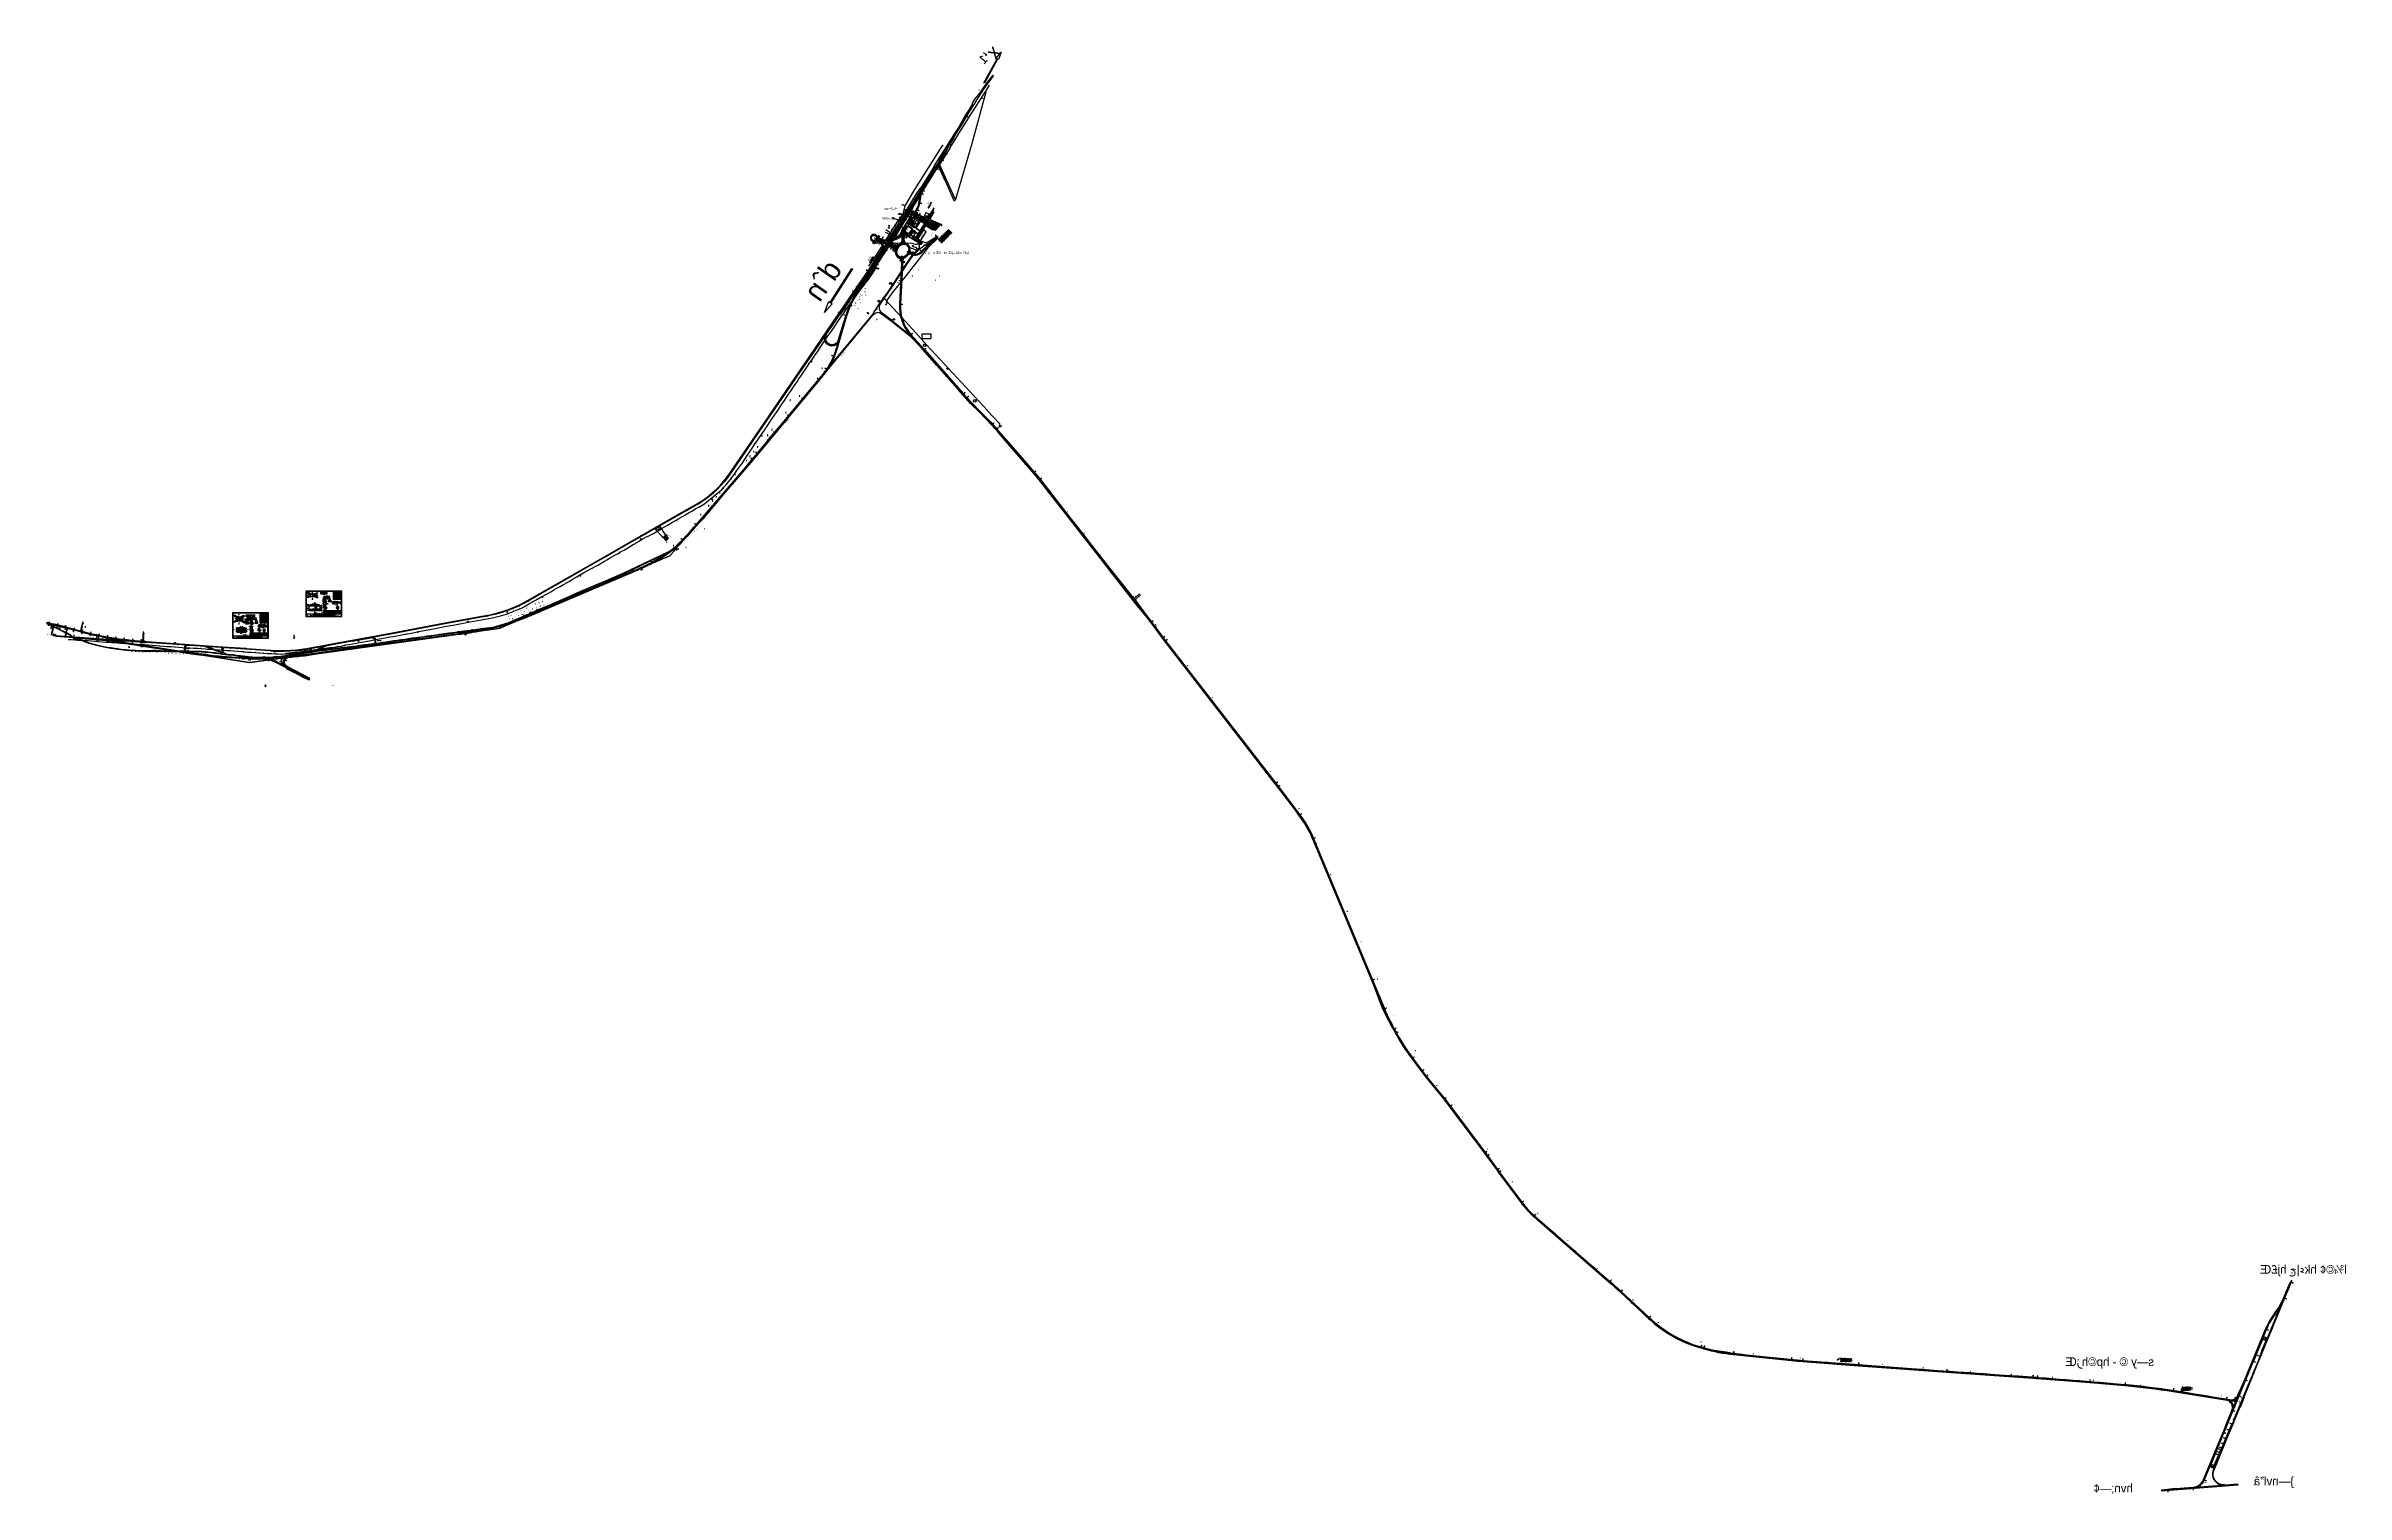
# Model space of a CAD drawing. Header units: metres. Extents: x 324293 to 653279, y 3585589 to 7191434.
# Drawn here: x 324293 to 351198, y 3585589 to 3602532 of the extents above.
import ezdxf
from ezdxf.enums import TextEntityAlignment as Align

# ---------------------------------------------------------------- set-up
doc = ezdxf.new("R2010")
doc.units = ezdxf.units.M
for name, pattern in [('CENTER', [2, 1.25, -0.25, 0.25, -0.25]), ('DASHED', [0.75, 0.5, -0.25]), ('DASHED2', [0.375, 0.25, -0.125]), ('HIDDEN', [0.375, 0.25, -0.125])]:
    doc.linetypes.add(name, pattern=pattern)
for name, color, linetype, lineweight in [('-lejent-15', 15, 'Continuous', 13), ('andaze', 1, 'Continuous', 5), ('hoz', 177, 'Continuous', 15), ('n-sayeh-235', 235, 'Continuous', 5), ('POS1', 70, 'Continuous', 15), ('POS2', 2, 'Continuous', 9), ('POS3', 2, 'Continuous', 9), ('tex', 30, 'Continuous', 5), ('text', 7, 'Continuous', 9), ('text-j1', 80, 'Continuous', 20), ('Text-j2', 2, 'Continuous', 15), ('tree 1', 66, 'Continuous', 5)]:
    doc.layers.add(name, color=color, linetype=linetype, lineweight=lineweight)
for name, color, linetype in [('1', 7, 'Continuous'), ('2SU24-No', 1, 'Continuous'), ('2SU29-CO', 9, 'Continuous'), ('2SU29-No', 7, 'Continuous'), ('2SU32-CO', 5, 'Continuous'), ('2SU33-CO', 7, 'Continuous'), ('2SU33-No', 5, 'Continuous'), ('abrah', 5, 'Continuous'), ('asfalt', 16, 'Continuous'), ('asfalt tarahi', 1, 'Continuous'), ('axe final yazd - tabas 90-7-16', 173, 'Continuous'), ('barq', 2, 'FENCELINE2'), ('BUILD', 1, 'Continuous'), ('C-ROAD-CNTR-N', 92, 'Continuous'), ('C-ROAD-LINE-EXTN', 252, 'HIDDEN'), ('C-ROAD-STAN', 11, 'Continuous'), ('cahman', 80, 'Continuous'), ('center line', 10, 'Continuous'), ('dim', 4, 'Continuous'), ('divar', 255, 'Continuous'), ('divar sangi', 253, 'Continuous'), ('estgah', 2, 'Continuous'), ('FBR NOORI', 7, 'Continuous'), ('FeatureAttribs', 7, 'Continuous'), ('FENCE', 7, 'DASHED'), ('fibr', 20, 'Continuous'), ('FIBRNORI', 50, 'Continuous'), ('FUR', 1, 'Continuous'), ('ghanat', 5, 'Continuous'), ('HATCH', 8, 'Continuous'), ('Hatch Listofer', 252, 'Continuous'), ('istgah', 6, 'Continuous'), ('jade khaki', 251, 'Continuous'), ('JADVAL', 3, 'Continuous'), ('khaki', 255, 'Continuous'), ('Layer2', 3, 'Continuous'), ('listofer', 1, 'Continuous'), ('mahoode', 253, 'Continuous'), ('masir', 25, 'Continuous'), ('milgerd', 6, 'Continuous'), ('OLD  ROAD', 8, 'Continuous'), ('point pump grid', 44, 'Continuous'), ('pol', 7, 'Continuous'), ('pol did', 3, 'Continuous'), ('pol nadid', 70, 'HIDDEN'), ('pool', 30, 'Continuous'), ('pumpe benzin', 7, 'Continuous'), ('qanat', 5, 'Continuous'), ('R&A', 36, 'Continuous'), ('ramp', 1, 'Continuous'), ('ROAD', 7, 'Continuous'), ('sakhteman', 7, 'Continuous'), ('sang gadval', 8, 'Continuous'), ('sang jadval', 251, 'Continuous'), ('section', 7, 'Continuous'), ('shouldr', 6, 'Continuous'), ('STALBLfinal axe 06', 7, 'Continuous'), ('STAPTSfinal axe 06', 7, 'Continuous'), ('STATION', 10, 'Continuous'), ('SU23-CO', 9, 'Continuous'), ('SU24-CO', 10, 'Continuous'), ('SU25-CO', 4, 'Continuous'), ('SU25-No', 2, 'Continuous'), ('SU26-CO', 5, 'Continuous'), ('SU26-No', 3, 'Continuous'), ('SU27-CO', 7, 'Continuous'), ('SU27-No', 5, 'Continuous'), ('SU28-CO', 6, 'Continuous'), ('SU28-No', 4, 'Continuous'), ('SU29-CO', 8, 'Continuous'), ('SU31-CO', 3, 'Continuous'), ('SU32-CO', 4, 'Continuous'), ('SU32-No', 2, 'Continuous'), ('SU33-CO', 6, 'Continuous'), ('SU33-No', 4, 'Continuous'), ('SU34-CO', 8, 'Continuous'), ('SU35-CO', 9, 'Continuous'), ('SU36-CO', 10, 'Continuous'), ('SU37-CO', 3, 'Continuous'), ('SU39-CO', 5, 'Continuous'), ('SU41-CO', 7, 'Continuous'), ('SU41-No', 5, 'Continuous'), ('tahriz', 252, 'Continuous'), ('tarh', 6, 'Continuous'), ('telefon', 40, 'FENCELINE2'), ('Tir bargh', 10, 'Continuous'), ('TXT-K', 1, 'Continuous'), ('Unknown_Line_Type', 7, 'Continuous'), ('V-NODE', 1, 'Continuous'), ('V-NODE-TEXT', 11, 'Continuous'), ('V-NODE-TREE', 62, 'Continuous'), ('Waypoint', 7, 'Continuous'), ('ZAMIN BARBARI', 11, 'Continuous')]:
    doc.layers.add(name, color=color, linetype=linetype)
doc.layers.add('GOL', color=7, linetype='Continuous', lineweight=0, true_color=0xeb632d)
doc.layers.add('kadr', color=35, linetype='Continuous', plot=False)
doc.layers.get('pumpe benzin').off()
doc.styles.add('eng', font='eurr____.ttf')
doc.styles.add('farsi', font='naskhd.shx')
doc.styles.add('ITALICC', font='italicc.shx', dxfattribs={"height": 1})
doc.styles.add('ITALICT', font='ROMANS.SHX')
doc.styles.add('kateb', font='naskhn.shx', dxfattribs={"height": 0.2})
doc.styles.add('naskhd', font='naskhd.shx')
doc.styles.add('naskhs', font='naskhs.shx')
doc.styles.add('ND', font='nd.shx', dxfattribs={"height": 1})
doc.styles.add('roman t', font='romant.shx', dxfattribs={"height": 5})
doc.styles.add('roman-t', font='romant.shx', dxfattribs={"height": 7})
doc.styles.add('romanse', font='romans.shx')
doc.styles.add('ROMANT', font='romant.shx', dxfattribs={"height": 30})
doc.styles.get("Standard").update_dxf_attribs({"font": 'simplex.shx'})
doc.styles.add('STATION', font='italict.shx', dxfattribs={"height": 254000, "bigfont": 'bigfont.shx'})
doc.styles.add('style1', font='romans.shx')
doc.linetypes.add('FENCELINE2', pattern='A,0.25,-0.1,[132,ltypeshp.shx,S=0.1,R=0,X=-0.1,Y=0],-0.1,1', length=1.45)
doc.dimstyles.get("Standard").update_dxf_attribs({"dimtxt": 0.18, "dimasz": 0.18, "dimexe": 0.18, "dimexo": 0.0625, "dimgap": 0.09, "dimtad": 0, "dimtih": 1, "dimtoh": 1, "dimdec": 4, "dimzin": 0, "dimdsep": 46, "dimtxsty": 'Standard', "dimcen": 0.09, "dimadec": 0, "dimazin": 0, "dimtfac": 1, "dimtdec": 4, "dimtofl": 0, "dimtmove": 0, "dimatfit": 3, "dimfxl": 1, "dimtolj": 1, "dimtzin": 0, "dimarcsym": 0})
pattern_1 = [(37.949870306, (28282.7474, -2517.6114), (-0.0781201379, 1.9262697745), [0, -1.52, 0, -1.7, 0, -1.625]), (7.94987031, (28282.7474, -2517.6114), (1.7475636851, 2.8359547187), [0, -0.82, 0, -1.37, 0, -0.525]), (327.949870306, (28281.5175, -2517.6211), (3.1140014368, 0.0301099917), [0, -0.5, 0, -1.8, 0, -2.35]), (317.94987031, (28281.5175, -2517.621), (2.9991427517, 0.901251527), [0, -0.25, 0, -1.18, 0, -1.35])]
pattern_2 = [(45.449870306, (28282.74744, -2517.61144), (-0.004441556825, 0.565667987934), [1.2, -0.4]), (135.449870306, (28283.02805, -2517.3264), (-0.004441556825, 0.565667987934), [1.2, -0.4])]
pattern_3 = [(283.69825, (334313.36852, 3600554.79407), (0.15423457, 0.03759335), [])]
pattern_4 = [(263.6982502, (366004.32867, 3645887.4), (0.3176111612, -0.396468347), [0.09525, -0.6231704896]), (218.6982502, (366004.32867, 3645887.4), (0.3176111613, -0.396468347), [0.09525, -0.41275]), (308.6982502, (366004.32867, 3645887.4), (0.396468347, 0.3176111613), [0.09525, -0.41275])]
pattern_5 = [(263.69825, (334313.36852, 3600554.79407), (0.31761116, -0.39646835), [0.09525, -0.6231705]), (218.69825, (334313.3685, 3600554.79407), (0.3176112, -0.3964683), [0.09525, -0.41275]), (308.69825, (334313.3685, 3600554.79407), (0.3964683, 0.3176112), [0.09525, -0.41275])]
pattern_6 = [(263.698250163, (22072.1125, -2766.75747), (0.312609410603, -0.39022475097), [0.09375, -0.6133567815]), (218.698250163, (22072.1125, -2766.75747), (0.312609410686, -0.390224751074), [0.09375, -0.40625]), (308.698250163, (22072.1125, -2766.75747), (0.390224751074, 0.312609410686), [0.09375, -0.40625])]
pattern_7 = [(13.69825, (334313.36852, 3600554.79407), (-0.03759335, 0.15423457), [])]
pattern_8 = [(0, (320555.6585, 3595510.04074), (0.8, 0.8), [0.8, -0.8]), (0, (320555.6585, 3595510.34074), (0.8, 0.8), [0.8, -0.8]), (0, (320555.6585, 3595510.64074), (0.8, 0.8), [0.8, -0.8]), (90, (320555.7585, 3595510.74074), (-0.8, 0.8), [0.8, -0.8]), (90, (320556.0585, 3595510.74074), (-0.8, 0.8), [0.8, -0.8]), (90, (320556.3585, 3595510.74074), (-0.8, 0.8), [0.8, -0.8])]
pattern_9 = [(50, (323032.7577, 3596058.42), (3.586301, -0.3137607), [0.375, -4.125]), (355, (323032.7577, 3596058.42), (-0.6937567, 3.7609607), [0.3, -3.3]), (100.45144, (323033.0565, 3596058.3938), (2.8925442, 3.4472), [0.318701, -3.5057106]), (46.1842, (323032.7577, 3596059.42), (5.3362067, -0.8275964), [0.5625, -6.1875]), (96.63564, (323033.2023, 3596059.351), (4.67331, 4.870593), [0.478052, -5.258569]), (351.18416, (323032.7577, 3596059.42), (4.67331, 4.870593), [0.45, -4.95]), (21, (323033.2577, 3596059.17), (2.9845353, -2.0130945), [0.375, -4.125]), (326, (323033.2577, 3596059.17), (1.2165767, 3.6257502), [0.3, -3.3]), (71.45144, (323033.5064, 3596059.0022), (4.201112, 1.6126558), [0.318701, -3.5057106]), (37.5, (323032.7577, 3596058.4199), (0.06079928, 1.66446927), [0, -3.26, 0, -3.35, 0, -3.3125]), (7.5, (323032.7577, 3596058.42), (1.3153477, 1.9720586), [0, -1.91, 0, -3.185, 0, -1.2625]), (327.5, (323031.6427, 3596058.42), (2.6691122, -0.11277436), [0, -1.25, 0, -3.9, 0, -5.175]), (317.5, (323031.1427, 3596058.42), (2.9159308, 0.5005249), [0, -1.625, 0, -2.59, 0, -3.675])]

# ---------------------------------------------------------------- blocks, each defined once
blk = doc.blocks.new('E')
at = {"layer": 'Tir bargh'}
for p, q in [((-1.1, 6.2), (-1.2, 6.2)), ((-1.2, 6.2), (-1.1, 6.2)), ((-1.2, 6.2), (-1.2, 6.1)), ((-1.2, 6.1), (0.9, 4.9)), ((-1, 6.3), (-1.1, 6.3)), ((-1.1, 6.3), (-1.1, 6.3)), ((-1.1, 6.2), (0.9, 5)), ((1, 5), (-1.1, 6.2)), ((-1.1, 6.1), (-1.1, 6.2)), ((-1, 6.1), (-1, 6.2)), ((-1, 5.1), (0.7, 4.1)), ((-0.9, 5.1), (-1, 5.1)), ((-1, 5.1), (-1, 5)), ((-1, 5), (0.7, 4.1)), ((-0.8, 5.3), (-0.9, 5.3)), ((-0.9, 5.3), (-0.9, 5.3)), ((0.8, 4.2), (-0.9, 5.1)), ((-0.9, 5.1), (-0.9, 5.1)), ((-0.8, 5.1), (-0.8, 5.1)), ((-0.1, 5.1), (-0.5, 5.7)), ((-0.4, 6), (-0.4, 6)), ((-0.4, 6), (-0.4, 6)), ((-0.4, 5.8), (-0.4, 5.8)), ((-0.4, 5.8), (-0.4, 5.8)), ((-0.4, 5.7), (-0.1, 5.2)), ((-0.1, 4.2), (-0.4, 4.7)), ((-0.3, 4.6), (-0.1, 4.2)), ((-0.1, 6), (-0.1, 5.6)), ((-0.1, 5.4), (-0.1, 4.7)), ((0.3, 5.2), (-0.1, 5.1)), ((-0.1, 5.2), (0.3, 5.2)), ((-0.1, 4.5), (-0.1, 0)), ((-0.1, 4.2), (0.2, 4.4)), ((0.2, 4.3), (-0.1, 4.2)), ((0.1, 0), (-0.1, 0)), ((0, -0.1), (0, 0.1)), ((0, -0.1), (0, 0.1)), ((0.1, 6), (0.1, 5.5)), ((0.1, 5.4), (0.1, 5.2)), ((0.1, 5.2), (0.1, 4.6)), ((0.1, 4.4), (0.1, 4.3)), ((0.1, 4.3), (0.1, 0)), ((0.2, 5.6), (0.2, 5.6)), ((0.2, 5.6), (0.2, 5.6)), ((0.2, 5.4), (0.2, 5.4)), ((0.2, 5.4), (0.2, 5.4)), ((0.7, 4.4), (0.6, 4.4)), ((0.6, 4.4), (0.6, 4.4)), ((0.6, 4.2), (0.6, 4.2)), ((0.7, 4.1), (0.8, 4.2)), ((0.7, 4.2), (0.7, 4.2)), ((0.7, 4.1), (0.7, 4.1)), ((0.7, 4.1), (0.8, 4.1)), ((0.8, 5.2), (0.9, 5.2)), ((0.8, 5), (0.8, 5.1)), ((0.8, 4.1), (0.8, 4.2)), ((0.9, 5.2), (0.9, 5.2)), ((0.9, 5), (0.9, 5.1)), ((0.9, 5), (1, 5)), ((0.9, 4.9), (0.9, 5)), ((1, 4.9), (0.9, 4.9)), ((1, 5), (1, 4.9))]:
    blk.add_line(p, q, dxfattribs=at)
blk.add_circle((0, 6), 0.0688, dxfattribs=at)
for centre in [(-1.1, 6.1), (-0.9, 5.1), (-0.4, 5.8), (0.2, 5.4), (0.6, 4.2), (0.9, 5)]:
    blk.add_arc(centre, 0.0146, 180, 0, dxfattribs=at)
for points in [[(-1, 6.3, -0.3), (-1, 6.3, -0.3), (-1, 6.3, -0.3), (-1, 6.3, -0.3), (-1, 6.2, -0.3), (-1, 6.2, -0.3), (-1, 6.2, -0.3), (-1.1, 6.2, -0.3)], [(-1.1, 6.3, -0.3), (-1.1, 6.3, -0.3), (-1.1, 6.3, -0.3), (-1.1, 6.3, -0.3), (-1.1, 6.2, -0.3), (-1.1, 6.2, -0.3), (-1.1, 6.2, -0.3), (-1.1, 6.2, -0.3)], [(-0.8, 5.3, -0.3), (-0.8, 5.2, -0.3), (-0.8, 5.2, -0.3), (-0.8, 5.2, -0.3), (-0.8, 5.1, -0.3), (-0.8, 5.1, -0.3), (-0.8, 5.1, -0.3), (-0.9, 5.1, -0.3)], [(-0.9, 5.3, -0.3), (-0.9, 5.2, -0.3), (-0.9, 5.2, -0.3), (-0.9, 5.2, -0.3), (-0.9, 5.1, -0.3), (-0.9, 5.1, -0.3), (-0.9, 5.1, -0.3), (-0.9, 5.1, -0.3)], [(-0.4, 6, -0.3), (-0.5, 5.9, -0.3), (-0.5, 5.9, -0.3), (-0.5, 5.9, -0.3), (-0.5, 5.8, -0.3), (-0.5, 5.8, -0.3), (-0.4, 5.8, -0.3), (-0.4, 5.8, -0.3)], [(-0.4, 6, -0.3), (-0.4, 5.9, -0.3), (-0.4, 5.9, -0.3), (-0.3, 5.9, -0.3), (-0.3, 5.8, -0.3), (-0.4, 5.8, -0.3), (-0.4, 5.8, -0.3), (-0.4, 5.8, -0.3)], [(0.2, 5.6, -0.3), (0.2, 5.6, -0.3), (0.2, 5.6, -0.3), (0.1, 5.5, -0.3), (0.1, 5.5, -0.3), (0.2, 5.4, -0.3), (0.2, 5.4, -0.3), (0.2, 5.4, -0.3)], [(0.2, 5.6, -0.3), (0.3, 5.6, -0.3), (0.3, 5.6, -0.3), (0.3, 5.5, -0.3), (0.3, 5.5, -0.3), (0.3, 5.4, -0.3), (0.2, 5.4, -0.3), (0.2, 5.4, -0.3)], [(0.7, 4.4, -0.3), (0.7, 4.4, -0.3), (0.7, 4.4, -0.3), (0.7, 4.3, -0.3), (0.7, 4.3, -0.3), (0.7, 4.2, -0.3), (0.7, 4.2, -0.3), (0.6, 4.2, -0.3)], [(0.6, 4.4, -0.3), (0.6, 4.4, -0.3), (0.6, 4.4, -0.3), (0.6, 4.3, -0.3), (0.6, 4.3, -0.3), (0.6, 4.2, -0.3), (0.6, 4.2, -0.3), (0.6, 4.2, -0.3)], [(0.8, 5.2), (0.8, 5.2), (0.8, 5.2), (0.8, 5.1), (0.8, 5.1), (0.8, 5.1), (0.8, 5.1), (0.9, 5.1)], [(0.9, 5.2), (0.9, 5.2), (0.9, 5.2), (0.9, 5.1), (0.9, 5.1), (0.9, 5.1), (0.9, 5.1), (0.9, 5.1)]]:
    blk.add_open_spline(points, degree=3, knots=[0.28987, 0.28987, 0.28987, 0.28987, 0.908816, 1.521914, 2.211913, 2.829368, 3.306397, 3.306397, 3.306397, 3.306397], dxfattribs=at)
at = {"layer": 'Tir bargh', "invisible_edges": 15}
for points in [[(-1.1, 6.3, -0.3), (-1.1, 6.3, -0.3), (-1, 6.3, -0.3), (-1.1, 6.3, -0.3)], [(-1.1, 6.3, -0.3), (-1.1, 6.3, -0.4), (-1, 6.3, -0.4), (-1, 6.3, -0.3)], [(-1.1, 6.3, -0.4), (-1.1, 6.2, -0.4), (-1, 6.2, -0.4), (-1, 6.3, -0.4)], [(-1, 6.3, -0.3), (-1, 6.3, -0.3), (-1, 6.3, -0.3), (-1.1, 6.3, -0.3)], [(-1, 6.3, -0.3), (-1, 6.3, -0.2), (-1.1, 6.3, -0.2), (-1.1, 6.3, -0.3)], [(-1, 6.3, -0.2), (-1, 6.2, -0.2), (-1.1, 6.2, -0.2), (-1.1, 6.3, -0.2)], [(-1.1, 6.3, -0.3), (-1.1, 6.3, -0.2), (-1.1, 6.3, -0.2), (-1.1, 6.3, -0.3)], [(-1.1, 6.3, -0.2), (-1.1, 6.2, -0.2), (-1.1, 6.2, -0.2), (-1.1, 6.3, -0.2)], [(-1.1, 6.3, -0.3), (-1.1, 6.3, -0.2), (-1.1, 6.3, -0.2), (-1.1, 6.3, -0.3)], [(-1.1, 6.3, -0.2), (-1.1, 6.2, -0.2), (-1.1, 6.2, -0.2), (-1.1, 6.3, -0.2)], [(-1.1, 6.3, -0.2), (-1.1, 6.3, -0.2), (-1.1, 6.3, -0.2), (-1.1, 6.3, -0.3)], [(-1.1, 6.3, -0.2), (-1.1, 6.2, -0.2), (-1.1, 6.2, -0.2), (-1.1, 6.3, -0.2)], [(-1.1, 6.3, -0.2), (-1.1, 6.3, -0.2), (-1.1, 6.3, -0.2), (-1.1, 6.3, -0.3)], [(-1.1, 6.3, -0.2), (-1.1, 6.2, -0.2), (-1.1, 6.2, -0.2), (-1.1, 6.3, -0.2)], [(-1.1, 6.3, -0.2), (-1.1, 6.3, -0.2), (-1.1, 6.3, -0.2), (-1.1, 6.3, -0.3)], [(-1.1, 6.3, -0.2), (-1.1, 6.2, -0.2), (-1.1, 6.2, -0.2), (-1.1, 6.3, -0.2)], [(-1.1, 6.3, -0.2), (-1.1, 6.2, -0.2), (-1.1, 6.2, -0.3), (-1.1, 6.3, -0.3)], [(-1.1, 6.3, -0.3), (-1.1, 6.2, -0.3), (-1.1, 6.2, -0.3), (-1.1, 6.3, -0.3)], [(-1.1, 6.3, -0.3), (-1.1, 6.2, -0.3), (-1.1, 6.2, -0.3), (-1.1, 6.3, -0.3)], [(-1.1, 6.3, -0.3), (-1.1, 6.2, -0.3), (-1.1, 6.2, -0.3), (-1.1, 6.3, -0.3)], [(-1.1, 6.3, -0.3), (-1.1, 6.2, -0.3), (-1.1, 6.2, -0.3), (-1.1, 6.3, -0.3)], [(-1.1, 6.3, -0.3), (-1.1, 6.2, -0.3), (-1.1, 6.2, -0.3), (-1.1, 6.3, -0.3)], [(-1.1, 6.3, -0.3), (-1.1, 6.3, -0.3), (-1.1, 6.3, -0.4), (-1.1, 6.3, -0.3)], [(-1.1, 6.3, -0.3), (-1.1, 6.2, -0.3), (-1.1, 6.2, -0.4), (-1.1, 6.3, -0.4)], [(-1.1, 6.3, -0.3), (-1.1, 6.3, -0.3), (-1.1, 6.3, -0.4), (-1.1, 6.3, -0.3)], [(-1.1, 6.3, -0.4), (-1.1, 6.2, -0.4), (-1.1, 6.2, -0.4), (-1.1, 6.3, -0.4)], [(-1.1, 6.3, -0.3), (-1.1, 6.3, -0.3), (-1.1, 6.3, -0.4), (-1.1, 6.3, -0.3)], [(-1.1, 6.3, -0.4), (-1.1, 6.2, -0.4), (-1.1, 6.2, -0.4), (-1.1, 6.3, -0.4)], [(-1.1, 6.3, -0.3), (-1.1, 6.3, -0.4), (-1.1, 6.3, -0.4), (-1.1, 6.3, -0.3)], [(-1.1, 6.3, -0.4), (-1.1, 6.2, -0.4), (-1.1, 6.2, -0.4), (-1.1, 6.3, -0.4)], [(-1.1, 6.2, -0.4), (-1.1, 6.2, -0.4), (-1, 6.2, -0.3), (-1, 6.2, -0.4)], [(-1.1, 6.2, -0.3), (-1.1, 6.2, -0.3), (-1.1, 6.2, -0.3), (-1, 6.2, -0.3)], [(-1.1, 6.2, -0.3), (-1.1, 6.2, -0.3), (-1.1, 6.2, -0.3), (-1, 6.2, -0.3)], [(-1.1, 6.2, -0.3), (-1.1, 6.2, -0.3), (-1.1, 6.2, -0.3), (-1, 6.2, -0.3)], [(-1, 6.2, -0.3), (-1.1, 6.2, -0.3), (-1.1, 6.2, -0.3), (-1, 6.2, -0.3)], [(-1, 6.2, -0.3), (-1.1, 6.2, -0.3), (-1.1, 6.2, -0.3), (-1, 6.2, -0.3)], [(-1, 6.2, -0.3), (-1.1, 6.2, -0.3), (-1.1, 6.2, -0.3), (-1, 6.2, -0.3)], [(-1, 6.2, -0.3), (-1.1, 6.2, -0.3), (-1.1, 6.2, -0.3), (-1, 6.2, -0.3)], [(-1, 6.2, -0.3), (-1.1, 6.2, -0.3), (-1.1, 6.2, -0.3), (-1, 6.2, -0.3)], [(-1, 6.2, -0.3), (-1.1, 6.2, -0.3), (-1.1, 6.2, -0.3), (-1, 6.2, -0.3)], [(-1, 6.2, -0.3), (-1.1, 6.2, -0.3), (-1.1, 6.2, -0.3), (-1, 6.2, -0.3)], [(-1, 6.2, -0.3), (-1.1, 6.2, -0.3), (-1.1, 6.2, -0.3), (-1, 6.2, -0.3)], [(-1, 6.2, -0.3), (-1.1, 6.2, -0.3), (-1.1, 6.2, -0.3), (-1, 6.2, -0.3)], [(-1, 6.2, -0.3), (-1, 6.2, -0.3), (-1.1, 6.2, -0.3), (-1, 6.2, -0.3)], [(-1, 6.2, -0.3), (-1, 6.2, -0.3), (-1.1, 6.2, -0.3), (-1, 6.2, -0.3)], [(-1, 6.2, -0.2), (-1, 6.2, -0.3), (-1.1, 6.2, -0.3), (-1.1, 6.2, -0.2)], [(-1.1, 6.2, -0.2), (-1.1, 6.2, -0.3), (-1.1, 6.2, -0.3), (-1.1, 6.2, -0.2)], [(-1.1, 6.2, -0.2), (-1.1, 6.2, -0.3), (-1.1, 6.2, -0.3), (-1.1, 6.2, -0.2)], [(-1.1, 6.2, -0.2), (-1.1, 6.2, -0.2), (-1.1, 6.2, -0.3), (-1.1, 6.2, -0.2)], [(-1.1, 6.2, -0.2), (-1.1, 6.2, -0.2), (-1.1, 6.2, -0.3), (-1.1, 6.2, -0.2)], [(-1.1, 6.2, -0.2), (-1.1, 6.2, -0.2), (-1.1, 6.2, -0.3), (-1.1, 6.2, -0.2)], [(-1.1, 6.2, -0.3), (-1.1, 6.2, -0.3), (-1.1, 6.2, -0.3), (-1.1, 6.2, -0.4)], [(-1.1, 6.2, -0.3), (-1.1, 6.2, -0.3), (-1.1, 6.2, -0.3), (-1.1, 6.2, -0.4)], [(-1.1, 6.2, -0.4), (-1.1, 6.2, -0.3), (-1.1, 6.2, -0.3), (-1.1, 6.2, -0.4)], [(-1.1, 6.2, -0.3), (-1.1, 6.2, -0.3), (-1.1, 6.2, -0.3), (-1.1, 6.2, -0.4)], [(-1, 6.3, -0.4), (-1, 6.3, -0.4), (-1, 6.3, -0.4), (-1, 6.3, -0.3)], [(-1, 6.3, -0.4), (-1, 6.2, -0.4), (-1, 6.2, -0.4), (-1, 6.3, -0.4)], [(-1, 6.3, -0.4), (-1, 6.3, -0.4), (-1, 6.3, -0.4), (-1, 6.3, -0.3)], [(-1, 6.3, -0.4), (-1, 6.2, -0.4), (-1, 6.2, -0.4), (-1, 6.3, -0.4)], [(-1, 6.3, -0.4), (-1, 6.2, -0.4), (-1, 6.2, -0.3), (-1, 6.3, -0.3)], [(-1, 6.3, -0.3), (-1, 6.2, -0.3), (-1, 6.2, -0.3), (-1, 6.3, -0.3)], [(-1, 6.3, -0.3), (-1, 6.2, -0.3), (-1, 6.2, -0.3), (-1, 6.3, -0.3)], [(-1, 6.3, -0.3), (-1, 6.2, -0.3), (-1, 6.2, -0.3), (-1, 6.3, -0.3)], [(-1, 6.3, -0.3), (-1, 6.2, -0.3), (-1, 6.2, -0.3), (-1, 6.3, -0.3)], [(-1, 6.3, -0.3), (-1, 6.2, -0.3), (-1, 6.2, -0.3), (-1, 6.3, -0.3)], [(-1, 6.3, -0.3), (-1, 6.3, -0.3), (-1, 6.3, -0.2), (-1, 6.3, -0.3)], [(-1, 6.3, -0.3), (-1, 6.2, -0.3), (-1, 6.2, -0.2), (-1, 6.3, -0.2)], [(-1, 6.3, -0.3), (-1, 6.3, -0.3), (-1, 6.3, -0.2), (-1, 6.3, -0.3)], [(-1, 6.3, -0.2), (-1, 6.2, -0.2), (-1, 6.2, -0.2), (-1, 6.3, -0.2)], [(-1, 6.3, -0.3), (-1, 6.3, -0.3), (-1, 6.3, -0.2), (-1, 6.3, -0.3)], [(-1, 6.3, -0.2), (-1, 6.2, -0.2), (-1, 6.2, -0.2), (-1, 6.3, -0.2)], [(-1, 6.3, -0.3), (-1, 6.3, -0.3), (-1, 6.3, -0.2), (-1, 6.3, -0.3)], [(-1, 6.3, -0.2), (-1, 6.2, -0.2), (-1, 6.2, -0.2), (-1, 6.3, -0.2)], [(-1, 6.3, -0.3), (-1, 6.3, -0.2), (-1, 6.3, -0.2), (-1, 6.3, -0.3)], [(-1, 6.3, -0.2), (-1, 6.2, -0.2), (-1, 6.2, -0.2), (-1, 6.3, -0.2)], [(-1, 6.2, -0.4), (-1, 6.2, -0.3), (-1, 6.2, -0.3), (-1, 6.2, -0.4)], [(-1, 6.2, -0.4), (-1, 6.2, -0.4), (-1, 6.2, -0.3), (-1, 6.2, -0.4)], [(-1, 6.2, -0.3), (-1, 6.2, -0.3), (-1, 6.2, -0.3), (-1, 6.2, -0.2)], [(-1, 6.2, -0.3), (-1, 6.2, -0.3), (-1, 6.2, -0.3), (-1, 6.2, -0.2)], [(-1, 6.2, -0.3), (-1, 6.2, -0.3), (-1, 6.2, -0.3), (-1, 6.2, -0.2)], [(-1, 6.2, -0.3), (-1, 6.2, -0.3), (-1, 6.2, -0.3), (-1, 6.2, -0.2)], [(-1, 6.2, -0.2), (-1, 6.2, -0.3), (-1, 6.2, -0.3), (-1, 6.2, -0.2)], [(-0.9, 5.3, -0.3), (-0.9, 5.2, -0.3), (-0.8, 5.2, -0.3), (-0.8, 5.3, -0.3)], [(-0.8, 5.3, -0.3), (-0.8, 5.2, -0.3), (-0.9, 5.2, -0.3), (-0.9, 5.3, -0.3)], [(-0.9, 5.3, -0.3), (-0.9, 5.2, -0.3), (-0.9, 5.2, -0.3), (-0.9, 5.3, -0.3)], [(-0.9, 5.3, -0.3), (-0.9, 5.2, -0.3), (-0.9, 5.2, -0.3), (-0.9, 5.3, -0.3)], [(-0.9, 5.3, -0.3), (-0.9, 5.2, -0.3), (-0.9, 5.2, -0.3), (-0.9, 5.3, -0.3)], [(-0.9, 5.3, -0.3), (-0.9, 5.2, -0.3), (-0.9, 5.2, -0.3), (-0.9, 5.3, -0.3)], [(-0.9, 5.3, -0.3), (-0.9, 5.2, -0.3), (-0.9, 5.2, -0.3), (-0.9, 5.3, -0.3)], [(-0.9, 5.3, -0.3), (-0.9, 5.2, -0.3), (-0.9, 5.2, -0.3), (-0.9, 5.3, -0.3)], [(-0.9, 5.3, -0.3), (-0.9, 5.2, -0.3), (-0.9, 5.2, -0.3), (-0.9, 5.3, -0.3)], [(-0.9, 5.3, -0.3), (-0.9, 5.2, -0.3), (-0.9, 5.2, -0.3), (-0.9, 5.3, -0.3)], [(-0.9, 5.3, -0.3), (-0.9, 5.2, -0.3), (-0.9, 5.2, -0.3), (-0.9, 5.3, -0.3)], [(-0.9, 5.3, -0.3), (-0.9, 5.2, -0.3), (-0.9, 5.2, -0.3), (-0.9, 5.3, -0.3)], [(-0.9, 5.3, -0.3), (-0.9, 5.2, -0.3), (-0.9, 5.2, -0.3), (-0.9, 5.3, -0.3)], [(-0.9, 5.3, -0.3), (-0.9, 5.2, -0.3), (-0.9, 5.2, -0.3), (-0.9, 5.3, -0.3)], [(-0.9, 5.3, -0.3), (-0.9, 5.2, -0.3), (-0.9, 5.2, -0.3), (-0.9, 5.3, -0.3)], [(-0.9, 5.3, -0.3), (-0.9, 5.2, -0.3), (-0.9, 5.2, -0.3), (-0.9, 5.3, -0.3)], [(-0.9, 5.3, -0.3), (-0.9, 5.2, -0.3), (-0.9, 5.2, -0.3), (-0.9, 5.3, -0.3)], [(-0.9, 5.2, -0.3), (-0.9, 5.2, -0.4), (-0.8, 5.2, -0.4), (-0.8, 5.2, -0.3)], [(-0.9, 5.2, -0.4), (-0.9, 5.1, -0.4), (-0.8, 5.1, -0.4), (-0.8, 5.2, -0.4)], [(-0.8, 5.2, -0.3), (-0.8, 5.2, -0.2), (-0.9, 5.2, -0.2), (-0.9, 5.2, -0.3)], [(-0.8, 5.2, -0.2), (-0.8, 5.1, -0.2), (-0.9, 5.1, -0.2), (-0.9, 5.2, -0.2)], [(-0.9, 5.2, -0.3), (-0.9, 5.2, -0.2), (-0.9, 5.2, -0.2), (-0.9, 5.2, -0.3)], [(-0.9, 5.2, -0.2), (-0.9, 5.1, -0.2), (-0.9, 5.1, -0.2), (-0.9, 5.2, -0.2)], [(-0.9, 5.2, -0.3), (-0.9, 5.2, -0.2), (-0.9, 5.2, -0.2), (-0.9, 5.2, -0.3)], [(-0.9, 5.2, -0.2), (-0.9, 5.1, -0.2), (-0.9, 5.1, -0.2), (-0.9, 5.2, -0.2)], [(-0.9, 5.2, -0.2), (-0.9, 5.2, -0.2), (-0.9, 5.2, -0.2), (-0.9, 5.2, -0.3)], [(-0.9, 5.2, -0.2), (-0.9, 5.1, -0.2), (-0.9, 5.1, -0.2), (-0.9, 5.2, -0.2)], [(-0.9, 5.2, -0.2), (-0.9, 5.2, -0.2), (-0.9, 5.2, -0.2), (-0.9, 5.2, -0.3)], [(-0.9, 5.2, -0.2), (-0.9, 5.1, -0.2), (-0.9, 5.1, -0.2), (-0.9, 5.2, -0.2)], [(-0.9, 5.2, -0.2), (-0.9, 5.2, -0.2), (-0.9, 5.2, -0.2), (-0.9, 5.2, -0.3)], [(-0.9, 5.2, -0.2), (-0.9, 5.1, -0.2), (-0.9, 5.1, -0.3), (-0.9, 5.2, -0.2)], [(-0.9, 5.2, -0.2), (-0.9, 5.1, -0.3), (-0.9, 5.1, -0.3), (-0.9, 5.2, -0.3)], [(-0.9, 5.2, -0.3), (-0.9, 5.1, -0.3), (-0.9, 5.1, -0.3), (-0.9, 5.2, -0.3)], [(-0.9, 5.2, -0.3), (-0.9, 5.1, -0.3), (-0.9, 5.1, -0.3), (-0.9, 5.2, -0.3)], [(-0.9, 5.2, -0.3), (-0.9, 5.1, -0.3), (-0.9, 5.1, -0.3), (-0.9, 5.2, -0.3)], [(-0.9, 5.2, -0.3), (-0.9, 5.1, -0.3), (-0.9, 5.1, -0.3), (-0.9, 5.2, -0.3)], [(-0.9, 5.2, -0.3), (-0.9, 5.1, -0.3), (-0.9, 5.1, -0.3), (-0.9, 5.2, -0.3)], [(-0.9, 5.2, -0.3), (-0.9, 5.2, -0.3), (-0.9, 5.2, -0.4), (-0.9, 5.2, -0.3)], [(-0.9, 5.2, -0.3), (-0.9, 5.1, -0.3), (-0.9, 5.1, -0.3), (-0.9, 5.2, -0.4)], [(-0.9, 5.2, -0.3), (-0.9, 5.2, -0.3), (-0.9, 5.2, -0.4), (-0.9, 5.2, -0.3)], [(-0.9, 5.2, -0.4), (-0.9, 5.1, -0.3), (-0.9, 5.1, -0.4), (-0.9, 5.2, -0.4)], [(-0.9, 5.2, -0.3), (-0.9, 5.2, -0.3), (-0.9, 5.2, -0.4), (-0.9, 5.2, -0.3)], [(-0.9, 5.2, -0.4), (-0.9, 5.1, -0.4), (-0.9, 5.1, -0.4), (-0.9, 5.2, -0.4)], [(-0.9, 5.2, -0.3), (-0.9, 5.2, -0.4), (-0.9, 5.2, -0.4), (-0.9, 5.2, -0.3)], [(-0.9, 5.2, -0.4), (-0.9, 5.1, -0.4), (-0.9, 5.1, -0.4), (-0.9, 5.2, -0.4)], [(-0.9, 5.1, -0.4), (-0.9, 5.1, -0.4), (-0.8, 5.1, -0.3), (-0.8, 5.1, -0.4)], [(-0.9, 5.1, -0.3), (-0.9, 5.1, -0.3), (-0.9, 5.1, -0.3), (-0.8, 5.1, -0.3)], [(-0.8, 5.1, -0.3), (-0.9, 5.1, -0.3), (-0.9, 5.1, -0.3), (-0.8, 5.1, -0.3)], [(-0.8, 5.1, -0.3), (-0.9, 5.1, -0.3), (-0.9, 5.1, -0.3), (-0.8, 5.1, -0.3)], [(-0.8, 5.1, -0.3), (-0.9, 5.1, -0.3), (-0.9, 5.1, -0.3), (-0.8, 5.1, -0.3)], [(-0.8, 5.1, -0.3), (-0.9, 5.1, -0.3), (-0.9, 5.1, -0.3), (-0.8, 5.1, -0.3)], [(-0.8, 5.1, -0.3), (-0.9, 5.1, -0.3), (-0.9, 5.1, -0.3), (-0.8, 5.1, -0.3)], [(-0.8, 5.1, -0.3), (-0.9, 5.1, -0.3), (-0.9, 5.1, -0.3), (-0.8, 5.1, -0.3)], [(-0.8, 5.1, -0.3), (-0.9, 5.1, -0.3), (-0.9, 5.1, -0.3), (-0.8, 5.1, -0.3)], [(-0.8, 5.1, -0.3), (-0.9, 5.1, -0.3), (-0.9, 5.1, -0.3), (-0.8, 5.1, -0.3)], [(-0.8, 5.1, -0.3), (-0.9, 5.1, -0.3), (-0.9, 5.1, -0.3), (-0.8, 5.1, -0.3)], [(-0.8, 5.1, -0.3), (-0.9, 5.1, -0.3), (-0.9, 5.1, -0.3), (-0.8, 5.1, -0.3)], [(-0.8, 5.1, -0.3), (-0.9, 5.1, -0.3), (-0.9, 5.1, -0.3), (-0.8, 5.1, -0.3)], [(-0.8, 5.1, -0.3), (-0.9, 5.1, -0.3), (-0.9, 5.1, -0.3), (-0.8, 5.1, -0.3)], [(-0.8, 5.1, -0.3), (-0.9, 5.1, -0.3), (-0.9, 5.1, -0.3), (-0.8, 5.1, -0.3)], [(-0.8, 5.1, -0.2), (-0.8, 5.1, -0.3), (-0.9, 5.1, -0.3), (-0.9, 5.1, -0.2)], [(-0.9, 5.1, -0.2), (-0.9, 5.1, -0.3), (-0.9, 5.1, -0.3), (-0.9, 5.1, -0.2)], [(-0.9, 5.1, -0.2), (-0.9, 5.1, -0.3), (-0.9, 5.1, -0.3), (-0.9, 5.1, -0.2)], [(-0.9, 5.1, -0.2), (-0.9, 5.1, -0.2), (-0.9, 5.1, -0.3), (-0.9, 5.1, -0.2)], [(-0.9, 5.1, -0.2), (-0.9, 5.1, -0.2), (-0.9, 5.1, -0.3), (-0.9, 5.1, -0.2)], [(-0.9, 5.1, -0.3), (-0.9, 5.1, -0.3), (-0.9, 5.1, -0.3), (-0.9, 5.1, -0.4)], [(-0.9, 5.1, -0.4), (-0.9, 5.1, -0.3), (-0.9, 5.1, -0.3), (-0.9, 5.1, -0.4)], [(-0.9, 5.1, -0.3), (-0.9, 5.1, -0.3), (-0.9, 5.1, -0.3), (-0.9, 5.1, -0.4)], [(-0.8, 5.3, -0.3), (-0.8, 5.2, -0.3), (-0.8, 5.2, -0.3), (-0.8, 5.3, -0.3)], [(-0.8, 5.3, -0.3), (-0.8, 5.2, -0.3), (-0.8, 5.2, -0.3), (-0.8, 5.3, -0.3)], [(-0.8, 5.3, -0.3), (-0.8, 5.2, -0.3), (-0.8, 5.2, -0.3), (-0.8, 5.3, -0.3)], [(-0.8, 5.3, -0.3), (-0.8, 5.2, -0.3), (-0.8, 5.2, -0.3), (-0.8, 5.3, -0.3)], [(-0.8, 5.3, -0.3), (-0.8, 5.2, -0.3), (-0.8, 5.2, -0.3), (-0.8, 5.3, -0.3)], [(-0.8, 5.3, -0.3), (-0.8, 5.2, -0.3), (-0.8, 5.2, -0.3), (-0.8, 5.3, -0.3)], [(-0.8, 5.3, -0.3), (-0.8, 5.2, -0.3), (-0.8, 5.2, -0.3), (-0.8, 5.3, -0.3)], [(-0.8, 5.3, -0.3), (-0.8, 5.2, -0.3), (-0.8, 5.2, -0.3), (-0.8, 5.3, -0.3)], [(-0.8, 5.3, -0.3), (-0.8, 5.2, -0.3), (-0.8, 5.2, -0.3), (-0.8, 5.3, -0.3)], [(-0.8, 5.3, -0.3), (-0.8, 5.2, -0.3), (-0.8, 5.2, -0.3), (-0.8, 5.3, -0.3)], [(-0.8, 5.3, -0.3), (-0.8, 5.2, -0.3), (-0.8, 5.2, -0.3), (-0.8, 5.3, -0.3)], [(-0.8, 5.3, -0.3), (-0.8, 5.2, -0.3), (-0.8, 5.2, -0.3), (-0.8, 5.3, -0.3)], [(-0.8, 5.3, -0.3), (-0.8, 5.2, -0.3), (-0.8, 5.2, -0.3), (-0.8, 5.3, -0.3)], [(-0.8, 5.2, -0.4), (-0.8, 5.2, -0.4), (-0.8, 5.2, -0.4), (-0.8, 5.2, -0.3)], [(-0.8, 5.2, -0.4), (-0.8, 5.1, -0.4), (-0.8, 5.1, -0.4), (-0.8, 5.2, -0.4)], [(-0.8, 5.2, -0.4), (-0.8, 5.2, -0.4), (-0.8, 5.2, -0.4), (-0.8, 5.2, -0.3)], [(-0.8, 5.2, -0.4), (-0.8, 5.1, -0.4), (-0.8, 5.1, -0.3), (-0.8, 5.2, -0.4)], [(-0.8, 5.2, -0.4), (-0.8, 5.1, -0.3), (-0.8, 5.1, -0.3), (-0.8, 5.2, -0.3)], [(-0.8, 5.2, -0.3), (-0.8, 5.1, -0.3), (-0.8, 5.1, -0.3), (-0.8, 5.2, -0.3)], [(-0.8, 5.2, -0.3), (-0.8, 5.1, -0.3), (-0.8, 5.1, -0.3), (-0.8, 5.2, -0.3)], [(-0.8, 5.2, -0.3), (-0.8, 5.1, -0.3), (-0.8, 5.1, -0.3), (-0.8, 5.2, -0.3)], [(-0.8, 5.2, -0.3), (-0.8, 5.1, -0.3), (-0.8, 5.1, -0.3), (-0.8, 5.2, -0.3)], [(-0.8, 5.2, -0.3), (-0.8, 5.1, -0.3), (-0.8, 5.1, -0.3), (-0.8, 5.2, -0.3)], [(-0.8, 5.2, -0.3), (-0.8, 5.2, -0.3), (-0.8, 5.2, -0.2), (-0.8, 5.2, -0.3)], [(-0.8, 5.2, -0.3), (-0.8, 5.1, -0.3), (-0.8, 5.1, -0.3), (-0.8, 5.2, -0.2)], [(-0.8, 5.2, -0.3), (-0.8, 5.2, -0.3), (-0.8, 5.2, -0.2), (-0.8, 5.2, -0.3)], [(-0.8, 5.2, -0.2), (-0.8, 5.1, -0.3), (-0.8, 5.1, -0.2), (-0.8, 5.2, -0.2)], [(-0.8, 5.2, -0.3), (-0.8, 5.2, -0.3), (-0.8, 5.2, -0.2), (-0.8, 5.2, -0.3)], [(-0.8, 5.2, -0.2), (-0.8, 5.1, -0.2), (-0.8, 5.1, -0.2), (-0.8, 5.2, -0.2)], [(-0.8, 5.2, -0.3), (-0.8, 5.2, -0.3), (-0.8, 5.2, -0.2), (-0.8, 5.2, -0.3)], [(-0.8, 5.2, -0.2), (-0.8, 5.1, -0.2), (-0.8, 5.1, -0.2), (-0.8, 5.2, -0.2)], [(-0.8, 5.2, -0.3), (-0.8, 5.2, -0.2), (-0.8, 5.2, -0.2), (-0.8, 5.2, -0.3)], [(-0.8, 5.2, -0.2), (-0.8, 5.1, -0.2), (-0.8, 5.1, -0.2), (-0.8, 5.2, -0.2)], [(-0.8, 5.1, -0.4), (-0.8, 5.1, -0.3), (-0.8, 5.1, -0.3), (-0.8, 5.1, -0.4)], [(-0.8, 5.1, -0.3), (-0.8, 5.1, -0.3), (-0.8, 5.1, -0.3), (-0.8, 5.1, -0.2)], [(-0.8, 5.1, -0.3), (-0.8, 5.1, -0.3), (-0.8, 5.1, -0.3), (-0.8, 5.1, -0.2)], [(-0.8, 5.1, -0.3), (-0.8, 5.1, -0.3), (-0.8, 5.1, -0.3), (-0.8, 5.1, -0.2)], [(-0.8, 5.1, -0.2), (-0.8, 5.1, -0.3), (-0.8, 5.1, -0.3), (-0.8, 5.1, -0.2)], [(-0.4, 6, -0.3), (-0.4, 5.9, -0.3), (-0.5, 5.9, -0.3), (-0.4, 6, -0.3)], [(-0.4, 6, -0.3), (-0.4, 6, -0.3), (-0.5, 6, -0.3), (-0.4, 6, -0.3)], [(-0.4, 6, -0.3), (-0.5, 5.9, -0.3), (-0.5, 5.9, -0.3), (-0.5, 6, -0.3)], [(-0.4, 6, -0.3), (-0.5, 6, -0.3), (-0.5, 6, -0.3), (-0.4, 6, -0.3)], [(-0.5, 6, -0.3), (-0.5, 5.9, -0.3), (-0.5, 5.9, -0.3), (-0.5, 6, -0.3)], [(-0.4, 6, -0.3), (-0.5, 6, -0.3), (-0.5, 6, -0.3), (-0.4, 6, -0.3)], [(-0.5, 6, -0.3), (-0.5, 5.9, -0.3), (-0.5, 5.9, -0.3), (-0.5, 6, -0.3)], [(-0.4, 6, -0.3), (-0.5, 6, -0.3), (-0.5, 6, -0.3), (-0.4, 6, -0.3)], [(-0.5, 6, -0.3), (-0.5, 5.9, -0.3), (-0.5, 5.9, -0.3), (-0.5, 6, -0.3)], [(-0.4, 6, -0.3), (-0.5, 6, -0.3), (-0.5, 6, -0.3), (-0.4, 6, -0.3)], [(-0.5, 6, -0.3), (-0.5, 5.9, -0.3), (-0.5, 5.9, -0.3), (-0.5, 6, -0.3)], [(-0.4, 6, -0.3), (-0.5, 6, -0.3), (-0.5, 6, -0.3), (-0.4, 6, -0.3)], [(-0.5, 6, -0.3), (-0.5, 5.9, -0.3), (-0.5, 5.9, -0.3), (-0.5, 6, -0.3)], [(-0.5, 6, -0.3), (-0.5, 5.9, -0.3), (-0.5, 5.9, -0.3), (-0.4, 6, -0.3)], [(-0.4, 6, -0.3), (-0.5, 5.9, -0.3), (-0.4, 5.9, -0.3), (-0.4, 6, -0.3)], [(-0.4, 5.9, -0.2), (-0.4, 5.9, -0.2), (-0.5, 5.9, -0.2), (-0.4, 5.9, -0.2)], [(-0.4, 5.9, -0.2), (-0.4, 5.8, -0.2), (-0.5, 5.8, -0.2), (-0.5, 5.9, -0.2)], [(-0.4, 5.9, -0.2), (-0.4, 5.9, -0.2), (-0.5, 5.9, -0.2), (-0.4, 5.9, -0.3)], [(-0.5, 5.9, -0.2), (-0.5, 5.8, -0.2), (-0.5, 5.8, -0.2), (-0.5, 5.9, -0.2)], [(-0.5, 5.9, -0.2), (-0.5, 5.9, -0.2), (-0.5, 5.9, -0.2), (-0.5, 5.9, -0.3)], [(-0.5, 5.9, -0.2), (-0.5, 5.8, -0.2), (-0.5, 5.8, -0.2), (-0.5, 5.9, -0.2)], [(-0.5, 5.9, -0.2), (-0.5, 5.9, -0.2), (-0.5, 5.9, -0.2), (-0.5, 5.9, -0.3)], [(-0.5, 5.9, -0.2), (-0.5, 5.8, -0.2), (-0.5, 5.8, -0.3), (-0.5, 5.9, -0.2)], [(-0.5, 5.9, -0.2), (-0.5, 5.8, -0.3), (-0.5, 5.8, -0.3), (-0.5, 5.9, -0.3)], [(-0.5, 5.9, -0.3), (-0.5, 5.8, -0.3), (-0.5, 5.8, -0.3), (-0.5, 5.9, -0.3)], [(-0.5, 5.9, -0.3), (-0.5, 5.8, -0.3), (-0.5, 5.8, -0.3), (-0.5, 5.9, -0.3)], [(-0.5, 5.9, -0.3), (-0.5, 5.8, -0.3), (-0.5, 5.8, -0.3), (-0.5, 5.9, -0.3)], [(-0.5, 5.9, -0.3), (-0.5, 5.8, -0.3), (-0.5, 5.8, -0.3), (-0.5, 5.9, -0.3)], [(-0.5, 5.9, -0.3), (-0.5, 5.8, -0.3), (-0.5, 5.8, -0.3), (-0.5, 5.9, -0.3)], [(-0.5, 5.9, -0.3), (-0.5, 5.9, -0.3), (-0.5, 5.9, -0.3), (-0.4, 5.9, -0.3)], [(-0.5, 5.9, -0.3), (-0.5, 5.9, -0.3), (-0.5, 5.9, -0.4), (-0.5, 5.9, -0.3)], [(-0.5, 5.9, -0.3), (-0.5, 5.8, -0.3), (-0.5, 5.8, -0.3), (-0.5, 5.9, -0.4)], [(-0.5, 5.9, -0.3), (-0.5, 5.9, -0.3), (-0.5, 5.9, -0.4), (-0.4, 5.9, -0.3)], [(-0.5, 5.9, -0.4), (-0.5, 5.8, -0.3), (-0.5, 5.8, -0.4), (-0.5, 5.9, -0.4)], [(-0.5, 5.9, -0.4), (-0.5, 5.8, -0.4), (-0.4, 5.8, -0.4), (-0.4, 5.9, -0.4)], [(-0.4, 5.8, -0.2), (-0.4, 5.8, -0.2), (-0.4, 5.8, -0.2), (-0.5, 5.8, -0.2)], [(-0.4, 5.8, -0.2), (-0.4, 5.8, -0.2), (-0.4, 5.8, -0.3), (-0.5, 5.8, -0.2)], [(-0.5, 5.8, -0.2), (-0.5, 5.8, -0.2), (-0.5, 5.8, -0.3), (-0.5, 5.8, -0.2)], [(-0.4, 5.8, -0.3), (-0.4, 5.8, -0.3), (-0.4, 5.8, -0.3), (-0.5, 5.8, -0.3)], [(-0.4, 5.8, -0.3), (-0.4, 5.8, -0.3), (-0.4, 5.8, -0.3), (-0.5, 5.8, -0.3)], [(-0.5, 5.8, -0.3), (-0.4, 5.8, -0.3), (-0.4, 5.8, -0.3), (-0.5, 5.8, -0.3)], [(-0.5, 5.8, -0.3), (-0.4, 5.8, -0.3), (-0.4, 5.8, -0.3), (-0.5, 5.8, -0.3)], [(-0.5, 5.8, -0.3), (-0.4, 5.8, -0.3), (-0.4, 5.8, -0.3), (-0.5, 5.8, -0.3)], [(-0.5, 5.8, -0.3), (-0.4, 5.8, -0.3), (-0.4, 5.8, -0.3), (-0.5, 5.8, -0.3)], [(-0.5, 5.8, -0.3), (-0.4, 5.8, -0.3), (-0.4, 5.8, -0.3), (-0.5, 5.8, -0.3)], [(-0.5, 5.8, -0.3), (-0.5, 5.8, -0.3), (-0.4, 5.8, -0.3), (-0.5, 5.8, -0.3)], [(-0.5, 5.8, -0.3), (-0.5, 5.8, -0.3), (-0.4, 5.8, -0.3), (-0.5, 5.8, -0.3)], [(-0.5, 5.8, -0.3), (-0.5, 5.8, -0.3), (-0.4, 5.8, -0.3), (-0.5, 5.8, -0.4)], [(-0.5, 5.8, -0.4), (-0.4, 5.8, -0.3), (-0.4, 5.8, -0.3), (-0.4, 5.8, -0.4)], [(-0.4, 6, -0.3), (-0.4, 5.9, -0.3), (-0.4, 5.9, -0.3), (-0.4, 6, -0.3)], [(-0.4, 6, -0.3), (-0.4, 5.9, -0.3), (-0.4, 5.9, -0.3), (-0.4, 6, -0.3)], [(-0.4, 6, -0.3), (-0.4, 5.9, -0.3), (-0.4, 5.9, -0.3), (-0.4, 6, -0.3)], [(-0.4, 6, -0.3), (-0.4, 5.9, -0.3), (-0.4, 5.9, -0.3), (-0.4, 6, -0.3)], [(-0.4, 6, -0.3), (-0.4, 5.9, -0.3), (-0.4, 5.9, -0.3), (-0.4, 6, -0.3)], [(-0.4, 6, -0.3), (-0.4, 5.9, -0.3), (-0.4, 5.9, -0.3), (-0.4, 6, -0.3)], [(-0.4, 6, -0.3), (-0.4, 5.9, -0.3), (-0.4, 5.9, -0.3), (-0.4, 6, -0.3)], [(-0.4, 6, -0.3), (-0.4, 5.9, -0.3), (-0.4, 5.9, -0.3), (-0.4, 6, -0.3)], [(-0.4, 6, -0.3), (-0.4, 5.9, -0.3), (-0.4, 5.9, -0.3), (-0.4, 6, -0.3)], [(-0.4, 6, -0.3), (-0.4, 5.9, -0.3), (-0.4, 5.9, -0.3), (-0.4, 6, -0.3)], [(-0.4, 6, -0.3), (-0.4, 5.9, -0.3), (-0.4, 5.9, -0.3), (-0.4, 6, -0.3)], [(-0.4, 6, -0.3), (-0.4, 5.9, -0.3), (-0.4, 5.9, -0.3), (-0.4, 6, -0.3)], [(-0.4, 6, -0.3), (-0.4, 5.9, -0.3), (-0.4, 5.9, -0.2), (-0.4, 6, -0.3)], [(-0.4, 6, -0.3), (-0.4, 5.9, -0.2), (-0.4, 5.9, -0.2), (-0.4, 6, -0.3)], [(-0.4, 6, -0.3), (-0.4, 5.9, -0.2), (-0.4, 5.9, -0.2), (-0.4, 6, -0.3)], [(-0.4, 6, -0.3), (-0.4, 5.9, -0.2), (-0.4, 5.9, -0.2), (-0.4, 6, -0.3)], [(-0.4, 6, -0.3), (-0.4, 5.9, -0.2), (-0.4, 5.9, -0.2), (-0.4, 6, -0.3)], [(-0.4, 6, -0.3), (-0.4, 5.9, -0.2), (-0.4, 5.9, -0.3), (-0.4, 6, -0.3)], [(-0.4, 6, -0.3), (-0.4, 5.9, -0.3), (-0.4, 5.9, -0.3), (-0.4, 6, -0.3)], [(-0.4, 6, -0.3), (-0.4, 5.9, -0.3), (-0.4, 5.9, -0.3), (-0.4, 6, -0.3)], [(-0.4, 6, -0.3), (-0.4, 5.9, -0.3), (-0.4, 5.9, -0.3), (-0.4, 6, -0.3)], [(-0.4, 5.9, -0.3), (-0.4, 5.9, -0.4), (-0.4, 5.9, -0.4), (-0.4, 5.9, -0.3)], [(-0.4, 5.9, -0.4), (-0.4, 5.8, -0.4), (-0.4, 5.8, -0.4), (-0.4, 5.9, -0.4)], [(-0.4, 5.9, -0.4), (-0.4, 5.9, -0.4), (-0.4, 5.9, -0.4), (-0.4, 5.9, -0.3)], [(-0.4, 5.9, -0.4), (-0.4, 5.8, -0.4), (-0.4, 5.8, -0.4), (-0.4, 5.9, -0.4)], [(-0.4, 5.9, -0.4), (-0.4, 5.9, -0.4), (-0.4, 5.9, -0.4), (-0.4, 5.9, -0.3)], [(-0.4, 5.9, -0.4), (-0.4, 5.8, -0.4), (-0.4, 5.8, -0.3), (-0.4, 5.9, -0.4)], [(-0.4, 5.9, -0.4), (-0.4, 5.8, -0.3), (-0.4, 5.8, -0.3), (-0.4, 5.9, -0.3)], [(-0.4, 5.9, -0.3), (-0.4, 5.8, -0.3), (-0.4, 5.8, -0.3), (-0.4, 5.9, -0.3)], [(-0.4, 5.9, -0.3), (-0.4, 5.9, -0.3), (-0.3, 5.9, -0.3), (-0.4, 5.9, -0.3)], [(-0.4, 5.9, -0.3), (-0.4, 5.8, -0.3), (-0.4, 5.8, -0.3), (-0.3, 5.9, -0.3)], [(-0.4, 5.9, -0.3), (-0.4, 5.9, -0.3), (-0.3, 5.9, -0.3), (-0.4, 5.9, -0.3)], [(-0.3, 5.9, -0.3), (-0.4, 5.8, -0.3), (-0.3, 5.8, -0.3), (-0.3, 5.9, -0.3)], [(-0.4, 5.9, -0.3), (-0.3, 5.9, -0.3), (-0.3, 5.9, -0.3), (-0.4, 5.9, -0.3)], [(-0.3, 5.9, -0.3), (-0.3, 5.9, -0.3), (-0.3, 5.9, -0.3), (-0.4, 5.9, -0.3)], [(-0.3, 5.9, -0.3), (-0.3, 5.8, -0.3), (-0.4, 5.8, -0.3), (-0.3, 5.9, -0.3)], [(-0.4, 5.9, -0.3), (-0.3, 5.9, -0.3), (-0.4, 5.9, -0.2), (-0.4, 5.9, -0.3)], [(-0.3, 5.9, -0.3), (-0.4, 5.8, -0.3), (-0.4, 5.8, -0.3), (-0.4, 5.9, -0.2)], [(-0.4, 5.9, -0.3), (-0.4, 5.9, -0.3), (-0.4, 5.9, -0.2), (-0.4, 5.9, -0.3)], [(-0.4, 5.9, -0.2), (-0.4, 5.8, -0.3), (-0.4, 5.8, -0.2), (-0.4, 5.9, -0.2)], [(-0.4, 5.9, -0.3), (-0.4, 5.9, -0.3), (-0.4, 5.9, -0.2), (-0.4, 5.9, -0.3)], [(-0.4, 5.9, -0.2), (-0.4, 5.8, -0.2), (-0.4, 5.8, -0.2), (-0.4, 5.9, -0.2)], [(-0.4, 5.9, -0.2), (-0.4, 5.8, -0.2), (-0.4, 5.8, -0.2), (-0.4, 5.9, -0.2)], [(-0.4, 5.9, -0.2), (-0.4, 5.8, -0.2), (-0.4, 5.8, -0.2), (-0.4, 5.9, -0.2)], [(-0.4, 5.9, -0.2), (-0.4, 5.8, -0.2), (-0.4, 5.8, -0.2), (-0.4, 5.9, -0.2)], [(-0.4, 5.9, -0.2), (-0.4, 5.8, -0.2), (-0.4, 5.8, -0.2), (-0.4, 5.9, -0.2)], [(-0.4, 5.9, -0.3), (-0.4, 5.9, -0.3), (-0.4, 5.9, -0.4), (-0.4, 5.9, -0.3)], [(-0.4, 5.9, -0.3), (-0.4, 5.9, -0.4), (-0.4, 5.9, -0.4), (-0.4, 5.9, -0.3)], [(-0.4, 5.9, -0.4), (-0.4, 5.8, -0.4), (-0.4, 5.8, -0.4), (-0.4, 5.9, -0.4)], [(-0.4, 5.8, -0.4), (-0.4, 5.8, -0.4), (-0.4, 5.8, -0.3), (-0.4, 5.8, -0.4)], [(-0.4, 5.8, -0.4), (-0.4, 5.8, -0.3), (-0.4, 5.8, -0.3), (-0.4, 5.8, -0.4)], [(-0.4, 5.8, -0.3), (-0.4, 5.8, -0.3), (-0.4, 5.8, -0.3), (-0.3, 5.8, -0.3)], [(-0.3, 5.8, -0.3), (-0.4, 5.8, -0.3), (-0.4, 5.8, -0.3), (-0.3, 5.8, -0.3)], [(-0.4, 5.8, -0.3), (-0.4, 5.8, -0.3), (-0.4, 5.8, -0.3), (-0.4, 5.8, -0.2)], [(-0.4, 5.8, -0.3), (-0.4, 5.8, -0.3), (-0.4, 5.8, -0.3), (-0.4, 5.8, -0.2)], [(-0.4, 5.8, -0.3), (-0.4, 5.8, -0.3), (-0.4, 5.8, -0.3), (-0.4, 5.8, -0.2)], [(-0.4, 5.8, -0.2), (-0.4, 5.8, -0.3), (-0.4, 5.8, -0.3), (-0.4, 5.8, -0.2)], [(-0.4, 5.8, -0.2), (-0.4, 5.8, -0.3), (-0.4, 5.8, -0.3), (-0.4, 5.8, -0.2)], [(-0.4, 5.8, -0.2), (-0.4, 5.8, -0.3), (-0.4, 5.8, -0.3), (-0.4, 5.8, -0.2)], [(-0.4, 5.8, -0.2), (-0.4, 5.8, -0.3), (-0.4, 5.8, -0.3), (-0.4, 5.8, -0.2)], [(-0.4, 5.8, -0.3), (-0.4, 5.8, -0.3), (-0.4, 5.8, -0.3), (-0.4, 5.8, -0.4)], [(-0.3, 5.9, -0.3), (-0.3, 5.8, -0.3), (-0.3, 5.8, -0.3), (-0.3, 5.9, -0.3)], [(0.2, 5.5, -0.3), (0.2, 5.5, -0.3), (0.1, 5.5, -0.3), (0.2, 5.5, -0.3)], [(0.2, 5.5, -0.3), (0.2, 5.5, -0.3), (0.2, 5.5, -0.3), (0.1, 5.5, -0.3)], [(0.2, 5.5, -0.3), (0.1, 5.5, -0.3), (0.1, 5.5, -0.3), (0.2, 5.5, -0.3)], [(0.1, 5.5, -0.3), (0.2, 5.5, -0.3), (0.2, 5.5, -0.3), (0.1, 5.5, -0.3)], [(0.2, 5.6, -0.3), (0.2, 5.5, -0.4), (0.2, 5.5, -0.4), (0.2, 5.6, -0.3)], [(0.2, 5.6, -0.3), (0.2, 5.5, -0.4), (0.3, 5.5, -0.3), (0.2, 5.6, -0.3)], [(0.2, 5.6, -0.3), (0.2, 5.6, -0.3), (0.3, 5.6, -0.3), (0.2, 5.6, -0.3)], [(0.2, 5.6, -0.3), (0.3, 5.5, -0.3), (0.3, 5.5, -0.3), (0.3, 5.6, -0.3)], [(0.2, 5.6, -0.3), (0.2, 5.6, -0.3), (0.3, 5.6, -0.3), (0.2, 5.6, -0.3)], [(0.2, 5.6, -0.3), (0.3, 5.6, -0.3), (0.3, 5.6, -0.3), (0.2, 5.6, -0.3)], [(0.2, 5.6, -0.3), (0.3, 5.6, -0.3), (0.3, 5.6, -0.3), (0.2, 5.6, -0.3)], [(0.2, 5.6, -0.3), (0.3, 5.6, -0.3), (0.3, 5.6, -0.3), (0.2, 5.6, -0.3)], [(0.2, 5.6, -0.3), (0.3, 5.6, -0.3), (0.3, 5.6, -0.3), (0.2, 5.6, -0.3)], [(0.2, 5.6, -0.3), (0.3, 5.6, -0.3), (0.3, 5.6, -0.3), (0.2, 5.6, -0.3)], [(0.2, 5.6, -0.3), (0.3, 5.6, -0.3), (0.3, 5.6, -0.3), (0.2, 5.6, -0.3)], [(0.2, 5.6, -0.3), (0.3, 5.6, -0.3), (0.3, 5.6, -0.3), (0.2, 5.6, -0.3)], [(0.3, 5.6, -0.3), (0.3, 5.6, -0.3), (0.3, 5.6, -0.3), (0.2, 5.6, -0.3)], [(0.2, 5.6, -0.3), (0.3, 5.6, -0.3), (0.2, 5.6, -0.2), (0.2, 5.6, -0.3)], [(0.3, 5.6, -0.2), (0.3, 5.5, -0.2), (0.3, 5.5, -0.2), (0.2, 5.6, -0.2)], [(0.2, 5.6, -0.3), (0.2, 5.6, -0.2), (0.2, 5.6, -0.2), (0.2, 5.6, -0.3)], [(0.2, 5.6, -0.2), (0.3, 5.5, -0.2), (0.2, 5.5, -0.2), (0.2, 5.6, -0.2)], [(0.2, 5.6, -0.3), (0.2, 5.6, -0.2), (0.2, 5.6, -0.2), (0.2, 5.6, -0.3)], [(0.2, 5.6, -0.2), (0.2, 5.5, -0.2), (0.2, 5.5, -0.2), (0.2, 5.6, -0.2)], [(0.2, 5.6, -0.3), (0.2, 5.6, -0.2), (0.2, 5.6, -0.2), (0.2, 5.6, -0.3)], [(0.2, 5.6, -0.2), (0.2, 5.5, -0.2), (0.2, 5.5, -0.2), (0.2, 5.6, -0.2)], [(0.2, 5.6, -0.3), (0.2, 5.6, -0.2), (0.2, 5.6, -0.2), (0.2, 5.6, -0.3)], [(0.2, 5.6, -0.2), (0.2, 5.5, -0.2), (0.2, 5.5, -0.2), (0.2, 5.6, -0.2)], [(0.2, 5.6, -0.2), (0.2, 5.6, -0.2), (0.2, 5.6, -0.2), (0.2, 5.6, -0.3)], [(0.2, 5.6, -0.2), (0.2, 5.5, -0.2), (0.2, 5.5, -0.2), (0.2, 5.6, -0.2)], [(0.2, 5.6, -0.2), (0.2, 5.6, -0.2), (0.2, 5.6, -0.2), (0.2, 5.6, -0.3)], [(0.2, 5.6, -0.2), (0.2, 5.5, -0.2), (0.2, 5.5, -0.2), (0.2, 5.6, -0.2)], [(0.2, 5.6, -0.2), (0.2, 5.5, -0.2), (0.2, 5.5, -0.3), (0.2, 5.6, -0.3)], [(0.2, 5.6, -0.3), (0.2, 5.5, -0.3), (0.2, 5.5, -0.3), (0.2, 5.6, -0.3)], [(0.2, 5.6, -0.3), (0.2, 5.5, -0.3), (0.2, 5.5, -0.3), (0.2, 5.6, -0.3)], [(0.2, 5.6, -0.3), (0.2, 5.5, -0.3), (0.2, 5.5, -0.3), (0.2, 5.6, -0.3)], [(0.2, 5.6, -0.3), (0.2, 5.5, -0.3), (0.2, 5.5, -0.3), (0.2, 5.6, -0.3)], [(0.2, 5.6, -0.3), (0.2, 5.5, -0.3), (0.2, 5.5, -0.3), (0.2, 5.6, -0.3)], [(0.2, 5.6, -0.3), (0.2, 5.5, -0.3), (0.2, 5.5, -0.3), (0.2, 5.6, -0.3)], [(0.2, 5.6, -0.3), (0.2, 5.5, -0.3), (0.2, 5.5, -0.3), (0.2, 5.6, -0.3)], [(0.2, 5.6, -0.3), (0.2, 5.5, -0.3), (0.2, 5.5, -0.3), (0.2, 5.6, -0.3)], [(0.2, 5.6, -0.3), (0.2, 5.5, -0.3), (0.2, 5.5, -0.4), (0.2, 5.6, -0.3)], [(0.2, 5.6, -0.3), (0.2, 5.5, -0.4), (0.2, 5.5, -0.4), (0.2, 5.6, -0.3)], [(0.2, 5.5, -0.4), (0.2, 5.5, -0.4), (0.2, 5.5, -0.3), (0.2, 5.5, -0.4)], [(0.2, 5.5, -0.4), (0.2, 5.4, -0.3), (0.2, 5.4, -0.3), (0.2, 5.5, -0.3)], [(0.2, 5.5, -0.4), (0.2, 5.5, -0.4), (0.3, 5.5, -0.4), (0.3, 5.5, -0.3)], [(0.2, 5.5, -0.4), (0.2, 5.5, -0.3), (0.3, 5.5, -0.3), (0.3, 5.5, -0.4)], [(0.2, 5.5, -0.3), (0.2, 5.4, -0.3), (0.2, 5.4, -0.3), (0.3, 5.5, -0.3)], [(0.3, 5.5, -0.3), (0.2, 5.4, -0.3), (0.3, 5.4, -0.3), (0.3, 5.5, -0.3)], [(0.3, 5.5, -0.2), (0.3, 5.4, -0.2), (0.2, 5.4, -0.2), (0.3, 5.5, -0.2)], [(0.3, 5.5, -0.2), (0.2, 5.4, -0.2), (0.2, 5.4, -0.2), (0.2, 5.5, -0.2)], [(0.2, 5.5, -0.2), (0.2, 5.4, -0.2), (0.2, 5.4, -0.2), (0.2, 5.5, -0.2)], [(0.2, 5.5, -0.2), (0.2, 5.4, -0.2), (0.2, 5.4, -0.2), (0.2, 5.5, -0.2)], [(0.2, 5.5, -0.2), (0.2, 5.4, -0.2), (0.2, 5.4, -0.2), (0.2, 5.5, -0.2)], [(0.2, 5.5, -0.2), (0.2, 5.4, -0.2), (0.2, 5.4, -0.2), (0.2, 5.5, -0.2)], [(0.2, 5.5, -0.2), (0.2, 5.4, -0.2), (0.2, 5.4, -0.3), (0.2, 5.5, -0.2)], [(0.2, 5.5, -0.2), (0.2, 5.5, -0.2), (0.2, 5.5, -0.2), (0.2, 5.5, -0.3)], [(0.2, 5.5, -0.2), (0.2, 5.5, -0.2), (0.2, 5.5, -0.3), (0.2, 5.5, -0.2)], [(0.2, 5.5, -0.2), (0.2, 5.4, -0.3), (0.2, 5.4, -0.3), (0.2, 5.5, -0.3)], [(0.2, 5.5, -0.3), (0.2, 5.4, -0.3), (0.2, 5.4, -0.3), (0.2, 5.5, -0.3)], [(0.2, 5.5, -0.3), (0.2, 5.4, -0.3), (0.2, 5.4, -0.3), (0.2, 5.5, -0.3)], [(0.2, 5.5, -0.3), (0.2, 5.4, -0.3), (0.2, 5.4, -0.3), (0.2, 5.5, -0.3)], [(0.2, 5.5, -0.3), (0.2, 5.4, -0.3), (0.2, 5.4, -0.3), (0.2, 5.5, -0.3)], [(0.2, 5.5, -0.3), (0.2, 5.4, -0.3), (0.2, 5.4, -0.3), (0.2, 5.5, -0.3)], [(0.2, 5.5, -0.3), (0.2, 5.4, -0.3), (0.2, 5.4, -0.3), (0.2, 5.5, -0.3)], [(0.2, 5.5, -0.3), (0.2, 5.5, -0.3), (0.2, 5.5, -0.4), (0.2, 5.5, -0.3)], [(0.2, 5.5, -0.3), (0.2, 5.5, -0.3), (0.2, 5.5, -0.3), (0.2, 5.5, -0.4)], [(0.2, 5.5, -0.3), (0.2, 5.4, -0.3), (0.2, 5.4, -0.3), (0.2, 5.5, -0.3)], [(0.2, 5.5, -0.3), (0.2, 5.5, -0.3), (0.2, 5.5, -0.4), (0.2, 5.5, -0.3)], [(0.2, 5.5, -0.3), (0.2, 5.5, -0.3), (0.2, 5.5, -0.3), (0.2, 5.5, -0.4)], [(0.2, 5.5, -0.3), (0.2, 5.4, -0.3), (0.2, 5.4, -0.3), (0.2, 5.5, -0.3)], [(0.2, 5.5, -0.4), (0.2, 5.5, -0.3), (0.2, 5.5, -0.3), (0.2, 5.5, -0.4)], [(0.2, 5.5, -0.3), (0.2, 5.4, -0.3), (0.2, 5.4, -0.3), (0.2, 5.5, -0.3)], [(0.2, 5.5, -0.3), (0.2, 5.4, -0.3), (0.2, 5.4, -0.3), (0.2, 5.5, -0.4)], [(0.2, 5.4, -0.3), (0.2, 5.4, -0.3), (0.2, 5.4, -0.3), (0.3, 5.4, -0.3)], [(0.2, 5.4, -0.3), (0.2, 5.4, -0.3), (0.2, 5.4, -0.3), (0.3, 5.4, -0.3)], [(0.3, 5.4, -0.3), (0.2, 5.4, -0.3), (0.2, 5.4, -0.3), (0.3, 5.4, -0.3)], [(0.3, 5.4, -0.3), (0.2, 5.4, -0.3), (0.2, 5.4, -0.3), (0.3, 5.4, -0.3)], [(0.3, 5.4, -0.3), (0.2, 5.4, -0.3), (0.2, 5.4, -0.3), (0.3, 5.4, -0.3)], [(0.3, 5.4, -0.3), (0.2, 5.4, -0.3), (0.2, 5.4, -0.3), (0.3, 5.4, -0.3)], [(0.3, 5.4, -0.3), (0.2, 5.4, -0.3), (0.2, 5.4, -0.3), (0.3, 5.4, -0.3)], [(0.3, 5.4, -0.3), (0.2, 5.4, -0.3), (0.2, 5.4, -0.3), (0.3, 5.4, -0.3)], [(0.3, 5.4, -0.3), (0.2, 5.4, -0.3), (0.2, 5.4, -0.3), (0.3, 5.4, -0.3)], [(0.3, 5.4, -0.3), (0.3, 5.4, -0.3), (0.2, 5.4, -0.3), (0.3, 5.4, -0.3)], [(0.3, 5.4, -0.3), (0.2, 5.4, -0.3), (0.2, 5.4, -0.3), (0.2, 5.4, -0.2)], [(0.2, 5.4, -0.2), (0.2, 5.4, -0.3), (0.2, 5.4, -0.3), (0.2, 5.4, -0.2)], [(0.2, 5.4, -0.2), (0.2, 5.4, -0.3), (0.2, 5.4, -0.3), (0.2, 5.4, -0.2)], [(0.2, 5.4, -0.2), (0.2, 5.4, -0.3), (0.2, 5.4, -0.3), (0.2, 5.4, -0.2)], [(0.2, 5.4, -0.2), (0.2, 5.4, -0.3), (0.2, 5.4, -0.3), (0.2, 5.4, -0.2)], [(0.2, 5.4, -0.2), (0.2, 5.4, -0.2), (0.2, 5.4, -0.3), (0.2, 5.4, -0.2)], [(0.3, 5.6, -0.3), (0.3, 5.5, -0.3), (0.3, 5.5, -0.3), (0.3, 5.6, -0.3)], [(0.3, 5.6, -0.3), (0.3, 5.5, -0.3), (0.3, 5.5, -0.3), (0.3, 5.6, -0.3)], [(0.3, 5.6, -0.3), (0.3, 5.5, -0.3), (0.3, 5.5, -0.3), (0.3, 5.6, -0.3)], [(0.3, 5.6, -0.3), (0.3, 5.5, -0.3), (0.3, 5.5, -0.3), (0.3, 5.6, -0.3)], [(0.3, 5.6, -0.3), (0.3, 5.5, -0.3), (0.3, 5.5, -0.3), (0.3, 5.6, -0.3)], [(0.3, 5.6, -0.3), (0.3, 5.5, -0.3), (0.3, 5.5, -0.3), (0.3, 5.6, -0.3)], [(0.3, 5.6, -0.3), (0.3, 5.5, -0.3), (0.3, 5.5, -0.3), (0.3, 5.6, -0.3)], [(0.3, 5.6, -0.3), (0.3, 5.6, -0.3), (0.3, 5.6, -0.2), (0.3, 5.6, -0.3)], [(0.3, 5.6, -0.3), (0.3, 5.5, -0.3), (0.3, 5.5, -0.2), (0.3, 5.6, -0.2)], [(0.3, 5.6, -0.3), (0.3, 5.6, -0.3), (0.3, 5.6, -0.2), (0.3, 5.6, -0.3)], [(0.3, 5.6, -0.2), (0.3, 5.5, -0.2), (0.3, 5.5, -0.2), (0.3, 5.6, -0.2)], [(0.3, 5.5, -0.4), (0.3, 5.5, -0.4), (0.3, 5.5, -0.4), (0.3, 5.5, -0.3)], [(0.3, 5.5, -0.4), (0.3, 5.5, -0.4), (0.3, 5.5, -0.3), (0.3, 5.5, -0.4)], [(0.3, 5.5, -0.3), (0.3, 5.4, -0.3), (0.3, 5.4, -0.3), (0.3, 5.5, -0.3)], [(0.3, 5.5, -0.3), (0.3, 5.4, -0.3), (0.3, 5.4, -0.3), (0.3, 5.5, -0.3)], [(0.3, 5.5, -0.3), (0.3, 5.4, -0.3), (0.3, 5.4, -0.3), (0.3, 5.5, -0.3)], [(0.3, 5.5, -0.3), (0.3, 5.4, -0.3), (0.3, 5.4, -0.3), (0.3, 5.5, -0.3)], [(0.3, 5.5, -0.3), (0.3, 5.4, -0.3), (0.3, 5.4, -0.3), (0.3, 5.5, -0.3)], [(0.3, 5.5, -0.3), (0.3, 5.4, -0.3), (0.3, 5.4, -0.3), (0.3, 5.5, -0.3)], [(0.3, 5.5, -0.3), (0.3, 5.5, -0.3), (0.3, 5.5, -0.2), (0.3, 5.5, -0.3)], [(0.3, 5.5, -0.3), (0.3, 5.5, -0.3), (0.3, 5.5, -0.3), (0.3, 5.5, -0.2)], [(0.3, 5.5, -0.3), (0.3, 5.4, -0.3), (0.3, 5.4, -0.3), (0.3, 5.5, -0.3)], [(0.3, 5.5, -0.3), (0.3, 5.4, -0.3), (0.3, 5.4, -0.3), (0.3, 5.5, -0.2)], [(0.3, 5.5, -0.2), (0.3, 5.4, -0.3), (0.3, 5.4, -0.2), (0.3, 5.5, -0.2)], [(0.3, 5.4, -0.3), (0.3, 5.4, -0.3), (0.3, 5.4, -0.3), (0.3, 5.4, -0.2)], [(0.6, 4.4, -0.3), (0.6, 4.3, -0.4), (0.7, 4.3, -0.4), (0.7, 4.4, -0.3)], [(0.7, 4.4, -0.3), (0.7, 4.4, -0.2), (0.6, 4.4, -0.2), (0.6, 4.4, -0.3)], [(0.7, 4.4, -0.2), (0.7, 4.3, -0.2), (0.6, 4.3, -0.2), (0.6, 4.4, -0.2)], [(0.6, 4.4, -0.3), (0.6, 4.4, -0.2), (0.6, 4.4, -0.2), (0.6, 4.4, -0.3)], [(0.6, 4.4, -0.2), (0.6, 4.3, -0.2), (0.6, 4.3, -0.2), (0.6, 4.4, -0.2)], [(0.6, 4.4, -0.3), (0.6, 4.4, -0.2), (0.6, 4.4, -0.2), (0.6, 4.4, -0.3)], [(0.6, 4.4, -0.2), (0.6, 4.3, -0.2), (0.6, 4.3, -0.2), (0.6, 4.4, -0.2)], [(0.6, 4.4, -0.2), (0.6, 4.4, -0.2), (0.6, 4.4, -0.2), (0.6, 4.4, -0.3)], [(0.6, 4.4, -0.2), (0.6, 4.3, -0.2), (0.6, 4.3, -0.2), (0.6, 4.4, -0.2)], [(0.6, 4.4, -0.2), (0.6, 4.4, -0.2), (0.6, 4.4, -0.2), (0.6, 4.4, -0.3)], [(0.6, 4.4, -0.2), (0.6, 4.3, -0.2), (0.6, 4.3, -0.2), (0.6, 4.4, -0.2)], [(0.6, 4.4, -0.2), (0.6, 4.3, -0.2), (0.6, 4.3, -0.3), (0.6, 4.4, -0.3)], [(0.6, 4.4, -0.3), (0.6, 4.3, -0.3), (0.6, 4.3, -0.3), (0.6, 4.4, -0.3)], [(0.6, 4.4, -0.3), (0.6, 4.3, -0.3), (0.6, 4.3, -0.3), (0.6, 4.4, -0.3)], [(0.6, 4.4, -0.3), (0.6, 4.3, -0.3), (0.6, 4.3, -0.3), (0.6, 4.4, -0.3)], [(0.6, 4.4, -0.3), (0.6, 4.3, -0.3), (0.6, 4.3, -0.3), (0.6, 4.4, -0.3)], [(0.6, 4.4, -0.3), (0.6, 4.3, -0.3), (0.6, 4.3, -0.3), (0.6, 4.4, -0.3)], [(0.6, 4.4, -0.3), (0.6, 4.3, -0.3), (0.6, 4.3, -0.3), (0.6, 4.4, -0.3)], [(0.6, 4.4, -0.3), (0.6, 4.3, -0.3), (0.6, 4.3, -0.3), (0.6, 4.4, -0.3)], [(0.6, 4.4, -0.3), (0.6, 4.3, -0.3), (0.6, 4.3, -0.3), (0.6, 4.4, -0.3)], [(0.6, 4.4, -0.3), (0.6, 4.3, -0.3), (0.6, 4.3, -0.4), (0.6, 4.4, -0.3)], [(0.6, 4.4, -0.3), (0.6, 4.3, -0.4), (0.6, 4.3, -0.4), (0.6, 4.4, -0.3)], [(0.6, 4.3, -0.4), (0.6, 4.3, -0.4), (0.7, 4.3, -0.3), (0.7, 4.3, -0.4)], [(0.6, 4.3, -0.4), (0.6, 4.2, -0.3), (0.7, 4.2, -0.3), (0.7, 4.3, -0.3)], [(0.7, 4.3, -0.2), (0.7, 4.2, -0.2), (0.6, 4.2, -0.2), (0.6, 4.3, -0.2)], [(0.6, 4.3, -0.2), (0.6, 4.2, -0.2), (0.6, 4.2, -0.2), (0.6, 4.3, -0.2)], [(0.6, 4.3, -0.2), (0.6, 4.2, -0.2), (0.6, 4.2, -0.2), (0.6, 4.3, -0.2)], [(0.6, 4.3, -0.2), (0.6, 4.2, -0.2), (0.6, 4.2, -0.2), (0.6, 4.3, -0.2)], [(0.6, 4.3, -0.2), (0.6, 4.2, -0.2), (0.6, 4.2, -0.3), (0.6, 4.3, -0.2)], [(0.6, 4.3, -0.2), (0.6, 4.3, -0.2), (0.6, 4.3, -0.2), (0.6, 4.3, -0.3)], [(0.6, 4.3, -0.2), (0.6, 4.3, -0.2), (0.6, 4.3, -0.3), (0.6, 4.3, -0.2)], [(0.6, 4.3, -0.2), (0.6, 4.2, -0.3), (0.6, 4.2, -0.3), (0.6, 4.3, -0.3)], [(0.6, 4.3, -0.3), (0.6, 4.2, -0.3), (0.6, 4.2, -0.3), (0.6, 4.3, -0.3)], [(0.6, 4.3, -0.3), (0.6, 4.2, -0.3), (0.6, 4.2, -0.3), (0.6, 4.3, -0.3)], [(0.6, 4.3, -0.3), (0.6, 4.2, -0.3), (0.6, 4.2, -0.3), (0.6, 4.3, -0.3)], [(0.6, 4.3, -0.3), (0.6, 4.2, -0.3), (0.6, 4.2, -0.3), (0.6, 4.3, -0.3)], [(0.6, 4.3, -0.3), (0.6, 4.2, -0.3), (0.6, 4.2, -0.3), (0.6, 4.3, -0.3)], [(0.6, 4.3, -0.3), (0.6, 4.2, -0.3), (0.6, 4.2, -0.3), (0.6, 4.3, -0.3)], [(0.6, 4.3, -0.3), (0.6, 4.3, -0.3), (0.6, 4.3, -0.4), (0.6, 4.3, -0.3)], [(0.6, 4.3, -0.3), (0.6, 4.3, -0.3), (0.6, 4.3, -0.3), (0.6, 4.3, -0.4)], [(0.6, 4.3, -0.3), (0.6, 4.2, -0.3), (0.6, 4.2, -0.3), (0.6, 4.3, -0.3)], [(0.6, 4.3, -0.3), (0.6, 4.3, -0.3), (0.6, 4.3, -0.4), (0.6, 4.3, -0.3)], [(0.6, 4.3, -0.3), (0.6, 4.3, -0.3), (0.6, 4.3, -0.3), (0.6, 4.3, -0.4)], [(0.6, 4.3, -0.3), (0.6, 4.2, -0.3), (0.6, 4.2, -0.3), (0.6, 4.3, -0.3)], [(0.6, 4.3, -0.4), (0.6, 4.3, -0.3), (0.6, 4.3, -0.3), (0.6, 4.3, -0.4)], [(0.6, 4.3, -0.3), (0.6, 4.2, -0.3), (0.6, 4.2, -0.3), (0.6, 4.3, -0.3)], [(0.6, 4.3, -0.3), (0.6, 4.2, -0.3), (0.6, 4.2, -0.3), (0.6, 4.3, -0.4)], [(0.6, 4.2, -0.3), (0.6, 4.2, -0.3), (0.6, 4.2, -0.3), (0.7, 4.2, -0.3)], [(0.7, 4.2, -0.3), (0.6, 4.2, -0.3), (0.6, 4.2, -0.3), (0.7, 4.2, -0.3)], [(0.7, 4.2, -0.3), (0.6, 4.2, -0.3), (0.6, 4.2, -0.3), (0.7, 4.2, -0.3)], [(0.7, 4.2, -0.3), (0.6, 4.2, -0.3), (0.6, 4.2, -0.3), (0.7, 4.2, -0.3)], [(0.7, 4.2, -0.3), (0.6, 4.2, -0.3), (0.6, 4.2, -0.3), (0.7, 4.2, -0.3)], [(0.7, 4.2, -0.3), (0.6, 4.2, -0.3), (0.6, 4.2, -0.3), (0.7, 4.2, -0.3)], [(0.7, 4.2, -0.3), (0.6, 4.2, -0.3), (0.6, 4.2, -0.3), (0.7, 4.2, -0.3)], [(0.7, 4.2, -0.3), (0.6, 4.2, -0.3), (0.6, 4.2, -0.3), (0.7, 4.2, -0.3)], [(0.7, 4.2, -0.3), (0.6, 4.2, -0.3), (0.6, 4.2, -0.3), (0.7, 4.2, -0.3)], [(0.7, 4.2, -0.3), (0.6, 4.2, -0.3), (0.6, 4.2, -0.3), (0.7, 4.2, -0.3)], [(0.7, 4.2, -0.3), (0.6, 4.2, -0.3), (0.6, 4.2, -0.3), (0.7, 4.2, -0.3)], [(0.7, 4.2, -0.3), (0.6, 4.2, -0.3), (0.6, 4.2, -0.3), (0.7, 4.2, -0.3)], [(0.7, 4.2, -0.3), (0.6, 4.2, -0.3), (0.6, 4.2, -0.3), (0.7, 4.2, -0.3)], [(0.7, 4.2, -0.3), (0.6, 4.2, -0.3), (0.6, 4.2, -0.3), (0.7, 4.2, -0.3)], [(0.7, 4.2, -0.2), (0.7, 4.2, -0.3), (0.6, 4.2, -0.3), (0.6, 4.2, -0.2)], [(0.6, 4.2, -0.2), (0.6, 4.2, -0.3), (0.6, 4.2, -0.3), (0.6, 4.2, -0.2)], [(0.6, 4.2, -0.2), (0.6, 4.2, -0.3), (0.6, 4.2, -0.3), (0.6, 4.2, -0.2)], [(0.6, 4.2, -0.2), (0.6, 4.2, -0.2), (0.6, 4.2, -0.3), (0.6, 4.2, -0.2)], [(0.7, 4.4, -0.3), (0.7, 4.3, -0.4), (0.7, 4.3, -0.3), (0.7, 4.4, -0.3)], [(0.7, 4.4, -0.3), (0.7, 4.3, -0.3), (0.7, 4.3, -0.3), (0.7, 4.4, -0.3)], [(0.7, 4.4, -0.3), (0.7, 4.3, -0.3), (0.7, 4.3, -0.3), (0.7, 4.4, -0.3)], [(0.7, 4.4, -0.3), (0.7, 4.3, -0.3), (0.7, 4.3, -0.3), (0.7, 4.4, -0.3)], [(0.7, 4.4, -0.3), (0.7, 4.3, -0.3), (0.7, 4.3, -0.3), (0.7, 4.4, -0.3)], [(0.7, 4.4, -0.3), (0.7, 4.3, -0.3), (0.7, 4.3, -0.3), (0.7, 4.4, -0.3)], [(0.7, 4.4, -0.3), (0.7, 4.3, -0.3), (0.7, 4.3, -0.3), (0.7, 4.4, -0.3)], [(0.7, 4.4, -0.3), (0.7, 4.3, -0.3), (0.7, 4.3, -0.3), (0.7, 4.4, -0.3)], [(0.7, 4.4, -0.3), (0.7, 4.3, -0.3), (0.7, 4.3, -0.3), (0.7, 4.4, -0.3)], [(0.7, 4.4, -0.3), (0.7, 4.4, -0.3), (0.7, 4.4, -0.2), (0.7, 4.4, -0.3)], [(0.7, 4.4, -0.3), (0.7, 4.3, -0.3), (0.7, 4.3, -0.2), (0.7, 4.4, -0.2)], [(0.7, 4.4, -0.3), (0.7, 4.4, -0.3), (0.7, 4.4, -0.2), (0.7, 4.4, -0.3)], [(0.7, 4.4, -0.2), (0.7, 4.3, -0.2), (0.7, 4.3, -0.2), (0.7, 4.4, -0.2)], [(0.7, 4.4, -0.3), (0.7, 4.4, -0.3), (0.7, 4.4, -0.2), (0.7, 4.4, -0.3)], [(0.7, 4.4, -0.2), (0.7, 4.3, -0.2), (0.7, 4.3, -0.2), (0.7, 4.4, -0.2)], [(0.7, 4.4, -0.3), (0.7, 4.4, -0.2), (0.7, 4.4, -0.2), (0.7, 4.4, -0.3)], [(0.7, 4.4, -0.2), (0.7, 4.3, -0.2), (0.7, 4.3, -0.2), (0.7, 4.4, -0.2)], [(0.7, 4.3, -0.4), (0.7, 4.3, -0.4), (0.7, 4.3, -0.4), (0.7, 4.3, -0.3)], [(0.7, 4.3, -0.4), (0.7, 4.3, -0.3), (0.7, 4.3, -0.3), (0.7, 4.3, -0.4)], [(0.7, 4.3, -0.3), (0.7, 4.2, -0.3), (0.7, 4.2, -0.3), (0.7, 4.3, -0.3)], [(0.7, 4.3, -0.4), (0.7, 4.3, -0.4), (0.7, 4.3, -0.4), (0.7, 4.3, -0.3)], [(0.7, 4.3, -0.4), (0.7, 4.3, -0.4), (0.7, 4.3, -0.3), (0.7, 4.3, -0.4)], [(0.7, 4.3, -0.3), (0.7, 4.2, -0.3), (0.7, 4.2, -0.3), (0.7, 4.3, -0.3)], [(0.7, 4.3, -0.3), (0.7, 4.2, -0.3), (0.7, 4.2, -0.3), (0.7, 4.3, -0.3)], [(0.7, 4.3, -0.3), (0.7, 4.2, -0.3), (0.7, 4.2, -0.3), (0.7, 4.3, -0.3)], [(0.7, 4.3, -0.3), (0.7, 4.2, -0.3), (0.7, 4.2, -0.3), (0.7, 4.3, -0.3)], [(0.7, 4.3, -0.3), (0.7, 4.2, -0.3), (0.7, 4.2, -0.3), (0.7, 4.3, -0.3)], [(0.7, 4.3, -0.3), (0.7, 4.2, -0.3), (0.7, 4.2, -0.3), (0.7, 4.3, -0.3)], [(0.7, 4.3, -0.3), (0.7, 4.2, -0.3), (0.7, 4.2, -0.3), (0.7, 4.3, -0.3)], [(0.7, 4.3, -0.3), (0.7, 4.3, -0.3), (0.7, 4.3, -0.2), (0.7, 4.3, -0.3)], [(0.7, 4.3, -0.3), (0.7, 4.3, -0.3), (0.7, 4.3, -0.3), (0.7, 4.3, -0.2)], [(0.7, 4.3, -0.3), (0.7, 4.2, -0.3), (0.7, 4.2, -0.3), (0.7, 4.3, -0.3)], [(0.7, 4.3, -0.3), (0.7, 4.2, -0.3), (0.7, 4.2, -0.3), (0.7, 4.3, -0.2)], [(0.7, 4.3, -0.2), (0.7, 4.2, -0.3), (0.7, 4.2, -0.2), (0.7, 4.3, -0.2)], [(0.7, 4.3, -0.2), (0.7, 4.2, -0.2), (0.7, 4.2, -0.2), (0.7, 4.3, -0.2)], [(0.7, 4.3, -0.2), (0.7, 4.2, -0.2), (0.7, 4.2, -0.2), (0.7, 4.3, -0.2)], [(0.7, 4.2, -0.3), (0.7, 4.2, -0.3), (0.7, 4.2, -0.3), (0.7, 4.2, -0.2)], [(0.7, 4.2, -0.3), (0.7, 4.2, -0.3), (0.7, 4.2, -0.3), (0.7, 4.2, -0.2)], [(0.7, 4.2, -0.2), (0.7, 4.2, -0.3), (0.7, 4.2, -0.3), (0.7, 4.2, -0.2)], [(0.9, 5.2, -0.2), (0.9, 5.1, -0.2), (0.8, 5.1, -0.2), (0.8, 5.2, -0.2)], [(0.9, 5.2, -0.3), (0.8, 5.2, -0.2), (0.8, 5.2, -0.2), (0.8, 5.2, -0.3)], [(0.8, 5.2, -0.2), (0.8, 5.1, -0.2), (0.8, 5.1, -0.2), (0.8, 5.2, -0.2)], [(0.8, 5.2, -0.2), (0.8, 5.2, -0.2), (0.8, 5.2, -0.2), (0.8, 5.2, -0.3)], [(0.8, 5.2, -0.2), (0.8, 5.1, -0.2), (0.8, 5.1, -0.2), (0.8, 5.2, -0.2)], [(0.8, 5.2, -0.2), (0.8, 5.2, -0.2), (0.8, 5.2, -0.2), (0.8, 5.2, -0.3)], [(0.8, 5.2, -0.2), (0.8, 5.1, -0.2), (0.8, 5.1, -0.2), (0.8, 5.2, -0.2)], [(0.8, 5.2, -0.2), (0.8, 5.1, -0.2), (0.8, 5.1, -0.2), (0.8, 5.2, -0.3)], [(0.8, 5.2, -0.3), (0.8, 5.1, -0.2), (0.8, 5.1, -0.3), (0.8, 5.2, -0.3)], [(0.8, 5.2, -0.3), (0.8, 5.1, -0.3), (0.8, 5.1, -0.3), (0.8, 5.2, -0.3)], [(0.8, 5.2, -0.3), (0.8, 5.1, -0.3), (0.8, 5.1, -0.3), (0.8, 5.2, -0.3)], [(0.8, 5.2, -0.3), (0.8, 5.1, -0.3), (0.8, 5.1, -0.3), (0.8, 5.2, -0.3)], [(0.8, 5.2, -0.3), (0.8, 5.1, -0.3), (0.8, 5.1, -0.3), (0.8, 5.2, -0.3)], [(0.8, 5.2, -0.3), (0.8, 5.1, -0.3), (0.8, 5.1, -0.3), (0.8, 5.2, -0.3)], [(0.8, 5.2, -0.3), (0.8, 5.1, -0.3), (0.8, 5.1, -0.4), (0.8, 5.2, -0.3)], [(0.8, 5.2, -0.3), (0.8, 5.2, -0.3), (0.8, 5.2, -0.4), (0.8, 5.2, -0.3)], [(0.8, 5.2, -0.3), (0.8, 5.1, -0.4), (0.8, 5.1, -0.4), (0.8, 5.2, -0.4)], [(0.8, 5.2, -0.3), (0.8, 5.2, -0.3), (0.8, 5.2, -0.3), (0.9, 5.2, -0.3)], [(0.8, 5.2, -0.3), (0.8, 5.2, -0.3), (0.8, 5.2, -0.4), (0.8, 5.2, -0.3)], [(0.8, 5.2, -0.4), (0.8, 5.1, -0.4), (0.8, 5.1, -0.4), (0.8, 5.2, -0.4)], [(0.8, 5.2, -0.3), (0.8, 5.2, -0.4), (0.9, 5.2, -0.4), (0.9, 5.2, -0.3)], [(0.8, 5.2, -0.4), (0.8, 5.1, -0.4), (0.9, 5.1, -0.4), (0.9, 5.2, -0.4)], [(0.8, 5.1, -0.2), (0.9, 5.1, -0.3), (0.8, 5.1, -0.3), (0.8, 5.1, -0.2)], [(0.8, 5.1, -0.2), (0.8, 5.1, -0.2), (0.8, 5.1, -0.3), (0.8, 5.1, -0.2)], [(0.8, 5.1, -0.3), (0.9, 5.1, -0.3), (0.9, 5.1, -0.3), (0.8, 5.1, -0.3)], [(0.8, 5.1, -0.2), (0.8, 5.1, -0.2), (0.8, 5.1, -0.3), (0.8, 5.1, -0.2)], [(0.8, 5.1, -0.2), (0.8, 5.1, -0.2), (0.8, 5.1, -0.3), (0.8, 5.1, -0.2)], [(0.8, 5.1, -0.3), (0.9, 5.1, -0.3), (0.9, 5.1, -0.3), (0.8, 5.1, -0.3)], [(0.8, 5.1, -0.3), (0.9, 5.1, -0.3), (0.9, 5.1, -0.3), (0.8, 5.1, -0.3)], [(0.8, 5.1, -0.3), (0.9, 5.1, -0.3), (0.9, 5.1, -0.3), (0.8, 5.1, -0.3)], [(0.8, 5.1, -0.3), (0.9, 5.1, -0.3), (0.9, 5.1, -0.3), (0.8, 5.1, -0.3)], [(0.8, 5.1, -0.3), (0.9, 5.1, -0.3), (0.9, 5.1, -0.3), (0.8, 5.1, -0.3)], [(0.8, 5.1, -0.3), (0.9, 5.1, -0.3), (0.9, 5.1, -0.3), (0.8, 5.1, -0.3)], [(0.8, 5.1, -0.3), (0.9, 5.1, -0.3), (0.9, 5.1, -0.3), (0.8, 5.1, -0.3)], [(0.8, 5.1, -0.3), (0.8, 5.1, -0.3), (0.8, 5.1, -0.3), (0.8, 5.1, -0.4)], [(0.8, 5.1, -0.3), (0.8, 5.1, -0.3), (0.9, 5.1, -0.3), (0.8, 5.1, -0.3)], [(0.8, 5.1, -0.3), (0.8, 5.1, -0.3), (0.8, 5.1, -0.3), (0.8, 5.1, -0.4)], [(0.8, 5.1, -0.3), (0.9, 5.1, -0.3), (0.9, 5.1, -0.3), (0.8, 5.1, -0.3)], [(0.8, 5.1, -0.4), (0.8, 5.1, -0.3), (0.8, 5.1, -0.3), (0.8, 5.1, -0.4)], [(0.8, 5.1, -0.3), (0.8, 5.1, -0.3), (0.9, 5.1, -0.3), (0.8, 5.1, -0.3)], [(0.8, 5.1, -0.3), (0.8, 5.1, -0.3), (0.9, 5.1, -0.3), (0.9, 5.1, -0.4)], [(0.9, 5.2, -0.3), (0.9, 5.2, -0.4), (0.9, 5.2, -0.4), (0.9, 5.2, -0.3)], [(0.9, 5.2, -0.4), (0.9, 5.1, -0.4), (0.9, 5.1, -0.4), (0.9, 5.2, -0.4)], [(0.9, 5.2, -0.4), (0.9, 5.2, -0.4), (0.9, 5.2, -0.4), (0.9, 5.2, -0.3)], [(0.9, 5.2, -0.4), (0.9, 5.1, -0.4), (0.9, 5.1, -0.4), (0.9, 5.2, -0.4)], [(0.9, 5.2, -0.4), (0.9, 5.1, -0.4), (0.9, 5.1, -0.4), (0.9, 5.2, -0.3)], [(0.9, 5.2, -0.3), (0.9, 5.1, -0.4), (0.9, 5.1, -0.3), (0.9, 5.2, -0.3)], [(0.9, 5.2, -0.3), (0.9, 5.1, -0.3), (0.9, 5.1, -0.3), (0.9, 5.2, -0.3)], [(0.9, 5.2, -0.3), (0.9, 5.1, -0.3), (0.9, 5.1, -0.3), (0.9, 5.2, -0.3)], [(0.9, 5.2, -0.3), (0.9, 5.1, -0.3), (0.9, 5.1, -0.3), (0.9, 5.2, -0.3)], [(0.9, 5.2, -0.3), (0.9, 5.1, -0.3), (0.9, 5.1, -0.3), (0.9, 5.2, -0.3)], [(0.9, 5.2, -0.3), (0.9, 5.1, -0.3), (0.9, 5.1, -0.3), (0.9, 5.2, -0.3)], [(0.9, 5.2, -0.3), (0.9, 5.1, -0.3), (0.9, 5.1, -0.2), (0.9, 5.2, -0.3)], [(0.9, 5.2, -0.3), (0.9, 5.2, -0.3), (0.9, 5.2, -0.2), (0.9, 5.2, -0.3)], [(0.9, 5.2, -0.3), (0.9, 5.1, -0.2), (0.9, 5.1, -0.2), (0.9, 5.2, -0.2)], [(0.9, 5.2, -0.3), (0.9, 5.2, -0.3), (0.9, 5.2, -0.2), (0.9, 5.2, -0.3)], [(0.9, 5.2, -0.2), (0.9, 5.1, -0.2), (0.9, 5.1, -0.2), (0.9, 5.2, -0.2)], [(0.9, 5.2, -0.3), (0.9, 5.2, -0.3), (0.9, 5.2, -0.2), (0.9, 5.2, -0.3)], [(0.9, 5.2, -0.2), (0.9, 5.1, -0.2), (0.9, 5.1, -0.2), (0.9, 5.2, -0.2)], [(0.9, 5.2, -0.3), (0.9, 5.2, -0.2), (0.9, 5.2, -0.2), (0.9, 5.2, -0.3)], [(0.9, 5.2, -0.2), (0.9, 5.1, -0.2), (0.9, 5.1, -0.2), (0.9, 5.2, -0.2)], [(0.9, 5.2, -0.3), (0.9, 5.2, -0.2), (0.9, 5.2, -0.2), (0.9, 5.2, -0.3)], [(0.9, 5.2, -0.2), (0.9, 5.1, -0.2), (0.9, 5.1, -0.2), (0.9, 5.2, -0.2)], [(0.9, 5.2, -0.3), (0.9, 5.2, -0.2), (0.8, 5.2, -0.2), (0.9, 5.2, -0.3)], [(0.9, 5.1, -0.4), (0.9, 5.1, -0.4), (0.9, 5.1, -0.3), (0.9, 5.1, -0.4)], [(0.9, 5.1, -0.4), (0.9, 5.1, -0.3), (0.9, 5.1, -0.3), (0.9, 5.1, -0.4)], [(0.9, 5.1, -0.4), (0.9, 5.1, -0.4), (0.9, 5.1, -0.3), (0.9, 5.1, -0.4)], [(0.9, 5.1, -0.3), (0.9, 5.1, -0.3), (0.9, 5.1, -0.3), (0.9, 5.1, -0.2)], [(0.9, 5.1, -0.3), (0.9, 5.1, -0.3), (0.9, 5.1, -0.3), (0.9, 5.1, -0.2)], [(0.9, 5.1, -0.3), (0.9, 5.1, -0.3), (0.9, 5.1, -0.3), (0.9, 5.1, -0.2)], [(0.9, 5.1, -0.3), (0.9, 5.1, -0.3), (0.9, 5.1, -0.3), (0.9, 5.1, -0.2)], [(0.9, 5.1, -0.2), (0.9, 5.1, -0.3), (0.9, 5.1, -0.3), (0.9, 5.1, -0.2)], [(0.9, 5.1, -0.2), (0.9, 5.1, -0.3), (0.9, 5.1, -0.3), (0.9, 5.1, -0.2)], [(0.9, 5.1, -0.2), (0.9, 5.1, -0.3), (0.9, 5.1, -0.3), (0.8, 5.1, -0.2)], [(0.9, 5.1, -0.3), (0.9, 5.1, -0.3), (0.9, 5.1, -0.3), (0.8, 5.1, -0.3)], [(0.9, 5.1, -0.3), (0.9, 5.1, -0.3), (0.9, 5.1, -0.3), (0.8, 5.1, -0.3)]]:
    blk.add_3dface(points, dxfattribs=at)
blk = doc.blocks.new('*U85', base_point=(334414.463, 3600593.708))
at = {"layer": 'V-NODE', "lineweight": -2, "xscale": 3.131461794368422, "yscale": 3.131461794368422, "zscale": 3.131461794368422}
blk.add_blockref('E', (334414.463, 3600593.708), dxfattribs=at)
blk = doc.blocks.new('*U81', base_point=(334435.111, 3600585.142))
at = {"layer": 'V-NODE', "lineweight": -2, "xscale": 3.131461794368422, "yscale": 3.131461794368422, "zscale": 3.131461794368422}
blk.add_blockref('E', (334435.111, 3600585.142), dxfattribs=at)
blk = doc.blocks.new('*U84', base_point=(334452.901, 3600578.585))
at = {"layer": 'V-NODE', "lineweight": -2, "xscale": 3.131461794368422, "yscale": 3.131461794368422, "zscale": 3.131461794368422}
blk.add_blockref('E', (334452.901, 3600578.585), dxfattribs=at)
blk = doc.blocks.new('*U83', base_point=(334483.403, 3600566.236))
at = {"layer": 'V-NODE', "lineweight": -2, "xscale": 3.131461794368422, "yscale": 3.131461794368422, "zscale": 3.131461794368422}
blk.add_blockref('E', (334483.403, 3600566.236), dxfattribs=at)
blk = doc.blocks.new('*U82', base_point=(334513.846, 3600553.608))
at = {"layer": 'V-NODE', "lineweight": -2, "xscale": 3.131461794368422, "yscale": 3.131461794368422, "zscale": 3.131461794368422}
blk.add_blockref('E', (334513.846, 3600553.608), dxfattribs=at)
blk = doc.blocks.new('A$C75730A7A')
at = {"layer": 'Tir bargh'}
blk.add_blockref('E', (1, 0), dxfattribs=at)
blk = doc.blocks.new('rr')
at = {"layer": 'andaze'}
for p, q in [((334336, 3600176, 1326), (334336, 3600176, 1326)), ((334336, 3600176, 1326), (334336, 3600176, 1326)), ((334336, 3600176, 1326), (334336, 3600176, 1326)), ((334337, 3600176, 1326), (334336, 3600176, 1326)), ((334337, 3600176, 1326), (334337, 3600177, 1326)), ((334338, 3600177, 1326), (334337, 3600177, 1326)), ((334337, 3600176, 1326), (334337, 3600175, 1326)), ((334337, 3600175, 1326), (334337, 3600176, 1326)), ((334337, 3600176, 1326), (334337, 3600176, 1326)), ((334337, 3600174, 1326), (334338, 3600175, 1326)), ((334337, 3600175, 1326), (334338, 3600175, 1326)), ((334337, 3600175, 1326), (334338, 3600175, 1326)), ((334338, 3600175, 1326), (334337, 3600174, 1326)), ((334337, 3600174, 1326), (334337, 3600175, 1326)), ((334338, 3600175, 1326), (334337, 3600175, 1326)), ((334337, 3600175, 1326), (334338, 3600175, 1326)), ((334338, 3600175, 1326), (334337, 3600175, 1326)), ((334337, 3600175, 1326), (334337, 3600175, 1326)), ((334337, 3600175, 1326), (334337, 3600175, 1326)), ((334338, 3600174, 1326), (334337, 3600174, 1326)), ((334338, 3600177, 1326), (334339, 3600176, 1326)), ((334339, 3600177, 1326), (334338, 3600177, 1326)), ((334338, 3600177, 1326), (334339, 3600177, 1326)), ((334339, 3600177, 1326), (334338, 3600177, 1326)), ((334338, 3600177, 1326), (334339, 3600177, 1326)), ((334338, 3600176, 1326), (334339, 3600175, 1326)), ((334338, 3600176, 1326), (334339, 3600175, 1326)), ((334339, 3600176, 1326), (334338, 3600175, 1326)), ((334339, 3600176, 1326), (334338, 3600175, 1326)), ((334338, 3600175, 1326), (334338, 3600174, 1326)), ((334338, 3600175, 1326), (334338, 3600175, 1326)), ((334338, 3600175, 1326), (334338, 3600174, 1326)), ((334338, 3600174, 1326), (334338, 3600175, 1326)), ((334338, 3600175, 1326), (334338, 3600174, 1326)), ((334338, 3600175, 1326), (334338, 3600174, 1326)), ((334338, 3600175, 1326), (334338, 3600175, 1326)), ((334338, 3600175, 1326), (334339, 3600175, 1326)), ((334338, 3600175, 1326), (334338, 3600175, 1326)), ((334338, 3600175, 1326), (334338, 3600175, 1326)), ((334338, 3600175, 1326), (334338, 3600175, 1326)), ((334338, 3600175, 1326), (334338, 3600175, 1326)), ((334338, 3600175, 1326), (334338, 3600175, 1326)), ((334338, 3600175, 1326), (334338, 3600175, 1326)), ((334338, 3600175, 1326), (334338, 3600175, 1326)), ((334338, 3600175, 1326), (334338, 3600175, 1326)), ((334338, 3600175, 1326), (334338, 3600175, 1326)), ((334338, 3600175, 1326), (334338, 3600175, 1326)), ((334338, 3600175, 1326), (334338, 3600175, 1326)), ((334338, 3600175, 1326), (334338, 3600175, 1326)), ((334338, 3600175, 1326), (334338, 3600175, 1326)), ((334338, 3600175, 1326), (334338, 3600175, 1326)), ((334338, 3600175, 1326), (334338, 3600175, 1326)), ((334338, 3600175, 1326), (334338, 3600175, 1326)), ((334338, 3600175, 1326), (334338, 3600175, 1326)), ((334338, 3600175, 1326), (334339, 3600175, 1326)), ((334338, 3600175, 1326), (334339, 3600175, 1326)), ((334338, 3600175, 1326), (334338, 3600174, 1326)), ((334338, 3600175, 1326), (334339, 3600175, 1326)), ((334339, 3600175, 1326), (334338, 3600175, 1326)), ((334338, 3600174, 1326), (334338, 3600174, 1326)), ((334338, 3600175, 1326), (334338, 3600175, 1326)), ((334338, 3600175, 1326), (334339, 3600175, 1326)), ((334338, 3600175, 1326), (334338, 3600175, 1326)), ((334338, 3600175, 1326), (334338, 3600175, 1326)), ((334338, 3600175, 1326), (334338, 3600175, 1326)), ((334338, 3600175, 1326), (334338, 3600175, 1326)), ((334338, 3600174, 1326), (334341, 3600167, 1326)), ((334338, 3600174, 1326), (334339, 3600174, 1326)), ((334338, 3600174, 1326), (334338, 3600174, 1326)), ((334338, 3600174, 1326), (334338, 3600174, 1326)), ((334338, 3600174, 1326), (334338, 3600174, 1326)), ((334338, 3600174, 1326), (334339, 3600174, 1326)), ((334338, 3600174, 1326), (334338, 3600174, 1326)), ((334338, 3600174, 1326), (334338, 3600174, 1326)), ((334338, 3600174, 1326), (334338, 3600174, 1326)), ((334338, 3600174, 1326), (334338, 3600174, 1326)), ((334338, 3600174, 1326), (334338, 3600174, 1326)), ((334338, 3600174, 1326), (334338, 3600173, 1326)), ((334338, 3600173, 1326), (334338, 3600172, 1326)), ((334338, 3600173, 1326), (334338, 3600173, 1326)), ((334338, 3600173, 1326), (334338, 3600173, 1326)), ((334338, 3600172, 1326), (334339, 3600172, 1326)), ((334339, 3600176, 1326), (334339, 3600177, 1326)), ((334339, 3600177, 1326), (334339, 3600177, 1326)), ((334339, 3600176, 1326), (334339, 3600175, 1326)), ((334339, 3600176, 1326), (334339, 3600176, 1326)), ((334339, 3600176, 1326), (334339, 3600176, 1326)), ((334339, 3600176, 1326), (334339, 3600176, 1326)), ((334339, 3600176, 1326), (334339, 3600176, 1326)), ((334339, 3600176, 1326), (334339, 3600176, 1326)), ((334339, 3600176, 1326), (334339, 3600175, 1326)), ((334339, 3600176, 1326), (334339, 3600175, 1326)), ((334339, 3600175, 1326), (334339, 3600176, 1326)), ((334339, 3600176, 1326), (334339, 3600176, 1326)), ((334339, 3600175, 1326), (334340, 3600174, 1326)), ((334339, 3600174, 1326), (334339, 3600175, 1326)), ((334339, 3600175, 1326), (334339, 3600174, 1326)), ((334339, 3600175, 1326), (334339, 3600174, 1326)), ((334339, 3600175, 1326), (334339, 3600175, 1326)), ((334339, 3600175, 1326), (334339, 3600175, 1326)), ((334339, 3600175, 1326), (334339, 3600175, 1326)), ((334339, 3600175, 1326), (334339, 3600175, 1326)), ((334339, 3600175, 1326), (334339, 3600174, 1326)), ((334339, 3600175, 1326), (334339, 3600175, 1326)), ((334339, 3600175, 1326), (334339, 3600175, 1326)), ((334339, 3600175, 1326), (334339, 3600175, 1326)), ((334339, 3600175, 1326), (334339, 3600175, 1326)), ((334339, 3600175, 1326), (334339, 3600175, 1326)), ((334339, 3600175, 1326), (334339, 3600175, 1326)), ((334339, 3600175, 1326), (334339, 3600175, 1326)), ((334339, 3600174, 1326), (334343, 3600167, 1326)), ((334339, 3600174, 1326), (334339, 3600173, 1326)), ((334339, 3600174, 1326), (334339, 3600174, 1326)), ((334339, 3600174, 1326), (334339, 3600174, 1326)), ((334339, 3600174, 1326), (334339, 3600174, 1326)), ((334339, 3600174, 1326), (334339, 3600174, 1326)), ((334339, 3600174, 1326), (334339, 3600174, 1326)), ((334339, 3600174, 1326), (334339, 3600174, 1326)), ((334339, 3600174, 1326), (334339, 3600174, 1326)), ((334339, 3600174, 1326), (334339, 3600174, 1326)), ((334339, 3600174, 1326), (334339, 3600174, 1326)), ((334339, 3600174, 1326), (334339, 3600174, 1326)), ((334339, 3600174, 1326), (334339, 3600174, 1326)), ((334339, 3600174, 1326), (334339, 3600174, 1326)), ((334340, 3600174, 1326), (334339, 3600174, 1326)), ((334339, 3600173, 1326), (334339, 3600172, 1326)), ((334340, 3600174, 1326), (334341, 3600173, 1326)), ((334340, 3600174, 1326), (334340, 3600174, 1326)), ((334340, 3600174, 1326), (334340, 3600174, 1326)), ((334341, 3600173, 1326), (334340, 3600173, 1326)), ((334340, 3600172, 1326), (334341, 3600169, 1326)), ((334340, 3600169, 1326), (334340, 3600168, 1326)), ((334340, 3600169, 1326), (334340, 3600169, 1326)), ((334340, 3600168, 1326), (334341, 3600167, 1326)), ((334340, 3600168, 1326), (334340, 3600168, 1326)), ((334341, 3600168, 1326), (334340, 3600168, 1326)), ((334341, 3600170, 1326), (334342, 3600170, 1326)), ((334341, 3600168, 1326), (334342, 3600167, 1326)), ((334341, 3600167, 1326), (334341, 3600167, 1326)), ((334341, 3600167, 1326), (334342, 3600167, 1326)), ((334341, 3600167, 1326), (334342, 3600166, 1326)), ((334341, 3600166, 1326), (334342, 3600166, 1326)), ((334342, 3600166, 1326), (334341, 3600166, 1326)), ((334341, 3600166, 1326), (334341, 3600166, 1326)), ((334342, 3600170, 1326), (334342, 3600169, 1326)), ((334342, 3600169, 1326), (334342, 3600169, 1326)), ((334342, 3600169, 1326), (334342, 3600169, 1326)), ((334342, 3600169, 1326), (334343, 3600168, 1326)), ((334342, 3600166, 1326), (334343, 3600167, 1326)), ((334343, 3600167, 1326), (334342, 3600166, 1326)), ((334342, 3600167, 1326), (334342, 3600166, 1326)), ((334342, 3600167, 1326), (334343, 3600167, 1326)), ((334343, 3600167, 1326), (334342, 3600167, 1326)), ((334343, 3600168, 1326), (334343, 3600168, 1326)), ((334343, 3600167, 1326), (334343, 3600167, 1326)), ((334343, 3600167, 1326), (334343, 3600167, 1326))]:
    blk.add_line(p, q, dxfattribs=at)
for centre, radius in [((334338, 3600175, 1326), 0.0885), ((334339, 3600175, 1326), 0.063), ((334339, 3600175, 1326), 0.0927), ((334339, 3600173, 1326), 0.0909), ((334339, 3600173, 1326), 0.0726), ((334339, 3600173, 1326), 0)]:
    blk.add_circle(centre, radius, dxfattribs=at)
for centre, radius, start, end in [((334337, 3600176, 1326), 0.215, 114.5058, 200.9942), ((334337, 3600176, 1326), 0.259, 177.8372, 204.5057), ((334337, 3600175, 1326), 0.275, 200.9942, 294.5057), ((334337, 3600175, 1326), 0.0647, 204.5057, 294.5057), ((334338, 3600177, 1326), 0.215, 28.0173, 114.5058), ((334340, 3600172, 1326), 2.26, 114.5058, 136.0622), ((334338, 3600174, 1326), 0.461, 172.9098, 255.6385), ((334338, 3600174, 1326), 0.255, 76.6113, 95.6895), ((334338, 3600174, 1326), 0.255, 135.7215, 159.2618), ((334338, 3600174, 1326), 0.461, 37.0526, 89.0099), ((334338, 3600174, 1326), 0.461, 94.6871, 104.2502), ((334338, 3600174, 1326), 0.461, 126.0286, 137.3767), ((334338, 3600174, 1326), 0.255, 43.2804, 63.2641), ((334338, 3600174, 1326), 0.255, 171.198, 191.7904), ((334339, 3600176, 1326), 0.259, 24.5057, 51.1743), ((334339, 3600176, 1326), 0.275, 294.5057, 28.0173), ((334339, 3600175, 1326), 0.119, 304.1294, 104.8821), ((334339, 3600176, 1326), 0.0647, 294.5057, 24.5057), ((334339, 3600173, 1326), 0.328, 294.5057, 114.5058), ((334340, 3600172, 1326), 2.26, 92.9493, 114.5058), ((334339, 3600173, 1326), 0.328, 114.5058, 294.5057), ((334340, 3600172, 1326), 0.328, 294.5057, 114.5058), ((334340, 3600172, 1326), 0.328, 114.5058, 294.5057), ((334341, 3600169, 1326), 0.328, 294.5057, 114.5058), ((334341, 3600169, 1326), 0.328, 114.5058, 294.5057), ((334341, 3600168, 1326), 1.98, 269.6406, 294.5057), ((334341, 3600168, 1326), 1.98, 294.5057, 319.3709)]:
    blk.add_arc(centre, radius, start, end, dxfattribs=at)
for points in [[(334336, 3600176, 1326), (334336, 3600176, 1326), (334336, 3600176, 1326)], [(334338, 3600177, 1326), (334339, 3600177, 1326), (334339, 3600177, 1326)]]:
    blk.add_solid(points, dxfattribs=at)
blk = doc.blocks.new('ugvhd')
at = {"layer": 'tree 1', "color": 92, "linetype": 'ByBlock'}
for p, q in [((3788, 582), (3788, 582)), ((3788, 582), (3788, 582)), ((3788, 582), (3788, 582)), ((3788, 582), (3788, 582)), ((3788, 582), (3788, 582)), ((3788, 582), (3788, 582)), ((3788, 582), (3788, 582)), ((3788, 581), (3788, 581)), ((3788, 581), (3788, 581)), ((3788, 582), (3788, 582)), ((3788, 582), (3788, 582)), ((3788, 582), (3788, 582)), ((3788, 582), (3788, 582)), ((3788, 582), (3788, 582)), ((3788, 582), (3788, 582)), ((3788, 582), (3788, 582)), ((3788, 582), (3788, 582)), ((3788, 582), (3788, 582)), ((3788, 582), (3788, 582)), ((3788, 582), (3788, 582)), ((3788, 582), (3788, 582)), ((3788, 582), (3788, 582)), ((3788, 582), (3788, 581)), ((3788, 582), (3788, 582)), ((3788, 582), (3788, 582)), ((3788, 582), (3788, 582)), ((3788, 582), (3788, 582)), ((3788, 582), (3788, 581)), ((3788, 582), (3788, 581)), ((3788, 582), (3788, 581)), ((3788, 582), (3788, 582)), ((3788, 582), (3788, 582)), ((3788, 582), (3788, 581)), ((3788, 581), (3788, 581)), ((3788, 582), (3788, 581)), ((3788, 582), (3788, 582)), ((3788, 582), (3788, 582)), ((3788, 582), (3788, 582)), ((3788, 582), (3788, 582)), ((3788, 582), (3788, 582)), ((3788, 582), (3788, 582)), ((3788, 582), (3788, 582)), ((3788, 582), (3788, 582)), ((3788, 582), (3788, 582)), ((3788, 582), (3788, 582)), ((3788, 582), (3788, 582)), ((3788, 582), (3788, 582)), ((3788, 582), (3788, 581)), ((3788, 582), (3788, 581)), ((3788, 582), (3788, 581)), ((3788, 582), (3788, 582)), ((3788, 582), (3788, 582)), ((3788, 581), (3788, 581)), ((3788, 582), (3788, 581)), ((3788, 581), (3788, 581)), ((3788, 581), (3788, 581)), ((3788, 582), (3788, 582)), ((3788, 582), (3788, 582)), ((3788, 582), (3788, 582)), ((3788, 582), (3788, 582)), ((3788, 582), (3788, 582)), ((3788, 582), (3788, 582)), ((3788, 582), (3788, 582)), ((3788, 582), (3788, 582)), ((3788, 582), (3788, 582)), ((3788, 582), (3788, 582)), ((3788, 582), (3788, 582)), ((3788, 582), (3788, 582)), ((3788, 582), (3788, 582)), ((3788, 582), (3788, 582)), ((3788, 582), (3788, 582)), ((3788, 582), (3788, 582)), ((3788, 582), (3788, 582)), ((3788, 582), (3788, 582)), ((3788, 582), (3788, 582)), ((3788, 582), (3788, 582)), ((3788, 582), (3788, 582)), ((3788, 582), (3788, 582)), ((3788, 582), (3788, 582)), ((3788, 582), (3788, 582)), ((3788, 582), (3788, 582)), ((3788, 582), (3788, 582)), ((3788, 582), (3788, 582)), ((3788, 582), (3788, 582)), ((3788, 582), (3788, 582)), ((3788, 582), (3788, 582)), ((3788, 582), (3788, 582)), ((3788, 582), (3788, 582)), ((3788, 582), (3788, 582)), ((3788, 582), (3788, 582)), ((3788, 582), (3788, 582)), ((3788, 582), (3788, 582)), ((3788, 582), (3788, 582)), ((3788, 582), (3788, 582)), ((3788, 582), (3788, 582)), ((3788, 582), (3788, 582)), ((3788, 582), (3788, 582)), ((3788, 582), (3788, 582)), ((3788, 582), (3788, 582)), ((3788, 582), (3788, 582)), ((3788, 582), (3788, 582)), ((3788, 582), (3788, 582)), ((3788, 582), (3788, 582)), ((3788, 582), (3788, 582)), ((3788, 582), (3788, 582)), ((3788, 582), (3788, 582)), ((3788, 582), (3788, 582)), ((3788, 582), (3788, 582)), ((3788, 582), (3788, 582)), ((3788, 582), (3788, 582)), ((3788, 582), (3788, 582)), ((3788, 582), (3788, 582)), ((3788, 582), (3788, 582)), ((3788, 582), (3788, 582)), ((3788, 582), (3788, 582)), ((3788, 582), (3788, 582)), ((3788, 582), (3788, 582)), ((3788, 582), (3788, 582)), ((3788, 582), (3788, 582)), ((3788, 582), (3788, 582)), ((3788, 582), (3788, 582)), ((3788, 582), (3788, 582)), ((3788, 582), (3788, 582)), ((3788, 582), (3788, 582)), ((3788, 582), (3788, 582)), ((3788, 582), (3788, 582)), ((3788, 582), (3788, 582)), ((3788, 582), (3788, 582)), ((3788, 582), (3788, 582)), ((3788, 582), (3788, 582)), ((3788, 582), (3788, 582)), ((3788, 582), (3788, 582)), ((3788, 582), (3788, 582)), ((3788, 582), (3788, 582)), ((3788, 582), (3789, 582)), ((3788, 582), (3789, 582)), ((3788, 582), (3789, 582)), ((3788, 582), (3788, 582)), ((3789, 582), (3788, 582)), ((3788, 582), (3788, 581)), ((3788, 582), (3789, 581)), ((3788, 581), (3788, 582)), ((3788, 582), (3788, 581)), ((3788, 581), (3788, 582)), ((3788, 582), (3788, 582)), ((3788, 582), (3788, 582)), ((3788, 582), (3788, 582)), ((3788, 582), (3788, 581)), ((3788, 582), (3788, 581)), ((3788, 582), (3788, 581)), ((3788, 581), (3788, 582)), ((3788, 582), (3788, 581)), ((3788, 582), (3788, 581)), ((3788, 582), (3788, 581)), ((3788, 582), (3788, 581)), ((3788, 582), (3788, 582)), ((3788, 582), (3788, 582)), ((3788, 582), (3788, 582)), ((3788, 582), (3788, 582)), ((3788, 582), (3788, 582)), ((3788, 582), (3788, 582)), ((3788, 582), (3788, 582)), ((3788, 582), (3788, 582)), ((3788, 582), (3788, 582)), ((3788, 582), (3788, 582)), ((3788, 582), (3788, 582)), ((3788, 582), (3788, 582)), ((3788, 582), (3788, 582)), ((3788, 582), (3788, 582)), ((3788, 582), (3788, 582)), ((3788, 582), (3788, 582)), ((3788, 582), (3788, 582)), ((3788, 582), (3788, 582)), ((3788, 582), (3788, 582)), ((3788, 582), (3788, 582)), ((3788, 582), (3788, 582)), ((3788, 582), (3788, 582)), ((3788, 582), (3789, 582)), ((3788, 582), (3788, 582)), ((3788, 582), (3788, 582)), ((3788, 582), (3788, 582)), ((3788, 582), (3788, 582)), ((3788, 582), (3788, 582)), ((3788, 582), (3788, 582)), ((3788, 582), (3788, 582)), ((3788, 582), (3788, 582)), ((3788, 582), (3788, 582)), ((3788, 582), (3788, 582)), ((3788, 582), (3788, 582)), ((3788, 582), (3788, 582)), ((3788, 582), (3788, 582)), ((3788, 582), (3788, 582)), ((3788, 582), (3788, 582)), ((3788, 582), (3788, 582)), ((3788, 582), (3788, 582)), ((3788, 582), (3788, 582)), ((3788, 582), (3788, 582)), ((3788, 582), (3788, 582)), ((3788, 582), (3788, 582)), ((3788, 582), (3788, 582)), ((3788, 582), (3788, 582)), ((3788, 582), (3788, 582)), ((3788, 582), (3788, 582)), ((3788, 582), (3788, 582)), ((3788, 582), (3788, 582)), ((3788, 582), (3788, 582)), ((3788, 582), (3788, 582)), ((3788, 582), (3788, 582)), ((3788, 582), (3788, 582)), ((3788, 582), (3788, 582)), ((3788, 582), (3788, 582)), ((3788, 582), (3788, 582)), ((3788, 582), (3788, 582)), ((3788, 582), (3788, 582)), ((3788, 582), (3788, 582)), ((3788, 582), (3788, 582)), ((3788, 582), (3788, 582)), ((3788, 582), (3788, 582)), ((3788, 582), (3788, 582)), ((3788, 582), (3788, 582)), ((3788, 582), (3788, 582)), ((3788, 582), (3788, 582)), ((3788, 582), (3788, 582)), ((3788, 582), (3788, 582)), ((3788, 582), (3788, 582)), ((3788, 582), (3788, 582)), ((3788, 582), (3788, 582)), ((3788, 582), (3788, 582)), ((3788, 582), (3788, 582)), ((3788, 582), (3788, 582)), ((3788, 582), (3788, 582)), ((3788, 582), (3788, 582)), ((3788, 581), (3788, 581)), ((3788, 581), (3788, 581)), ((3788, 581), (3788, 581)), ((3788, 581), (3788, 581)), ((3788, 581), (3788, 581)), ((3788, 581), (3788, 581)), ((3788, 581), (3788, 581)), ((3788, 581), (3788, 581)), ((3788, 581), (3788, 581)), ((3788, 581), (3788, 581)), ((3788, 581), (3788, 581)), ((3788, 581), (3788, 581)), ((3788, 581), (3788, 581)), ((3788, 581), (3788, 581)), ((3788, 581), (3788, 581)), ((3788, 581), (3788, 581)), ((3788, 581), (3788, 581)), ((3788, 581), (3788, 581)), ((3788, 581), (3788, 581)), ((3788, 581), (3788, 581)), ((3788, 581), (3788, 581)), ((3788, 581), (3788, 581)), ((3788, 581), (3788, 581)), ((3788, 581), (3788, 581)), ((3788, 581), (3788, 581)), ((3788, 581), (3788, 581)), ((3788, 581), (3788, 581)), ((3788, 581), (3788, 581)), ((3788, 581), (3788, 581)), ((3788, 581), (3788, 581)), ((3788, 581), (3788, 581)), ((3788, 581), (3788, 581)), ((3788, 581), (3788, 581)), ((3788, 581), (3788, 581)), ((3788, 581), (3788, 581)), ((3788, 581), (3788, 581)), ((3788, 581), (3788, 581)), ((3788, 581), (3788, 581)), ((3788, 581), (3788, 581)), ((3788, 581), (3788, 581)), ((3788, 581), (3788, 581)), ((3788, 581), (3788, 581)), ((3788, 581), (3788, 581)), ((3788, 581), (3788, 581)), ((3788, 581), (3788, 581)), ((3788, 581), (3788, 581)), ((3788, 581), (3788, 581)), ((3788, 581), (3788, 581)), ((3788, 581), (3788, 581)), ((3788, 581), (3788, 581)), ((3788, 581), (3788, 581)), ((3788, 581), (3788, 581)), ((3788, 581), (3788, 581)), ((3788, 581), (3788, 581)), ((3788, 581), (3788, 581)), ((3788, 581), (3788, 581)), ((3788, 581), (3788, 581)), ((3788, 581), (3788, 581)), ((3788, 581), (3788, 581)), ((3788, 581), (3788, 581)), ((3788, 581), (3788, 581)), ((3788, 581), (3788, 581)), ((3788, 581), (3788, 581)), ((3788, 581), (3788, 581)), ((3788, 581), (3788, 581)), ((3788, 581), (3788, 581)), ((3788, 581), (3788, 581)), ((3788, 581), (3788, 581)), ((3788, 581), (3788, 581)), ((3788, 581), (3788, 581)), ((3788, 581), (3788, 581)), ((3788, 581), (3788, 581)), ((3788, 581), (3788, 581)), ((3788, 581), (3788, 581)), ((3788, 581), (3788, 581)), ((3788, 581), (3788, 581)), ((3788, 581), (3788, 581)), ((3788, 581), (3788, 581)), ((3788, 581), (3788, 581)), ((3788, 581), (3788, 581)), ((3788, 581), (3788, 581)), ((3788, 581), (3788, 581)), ((3788, 581), (3788, 581)), ((3788, 581), (3788, 581)), ((3788, 581), (3788, 581)), ((3788, 581), (3788, 581)), ((3788, 581), (3788, 581)), ((3788, 581), (3788, 581)), ((3788, 581), (3788, 581)), ((3788, 581), (3788, 581)), ((3788, 581), (3788, 581)), ((3788, 581), (3788, 581)), ((3788, 581), (3788, 581)), ((3788, 581), (3788, 581)), ((3788, 581), (3788, 581)), ((3788, 581), (3788, 581)), ((3788, 581), (3788, 581)), ((3788, 581), (3788, 581)), ((3788, 581), (3788, 581)), ((3788, 581), (3788, 581)), ((3788, 581), (3788, 581)), ((3788, 581), (3788, 581)), ((3788, 581), (3788, 581)), ((3788, 581), (3788, 581)), ((3788, 581), (3788, 581)), ((3788, 581), (3788, 581)), ((3788, 581), (3788, 581)), ((3788, 581), (3788, 581)), ((3788, 581), (3788, 581)), ((3788, 581), (3788, 581)), ((3788, 581), (3788, 581)), ((3788, 581), (3788, 581)), ((3788, 581), (3788, 581)), ((3788, 581), (3788, 581)), ((3788, 581), (3788, 581)), ((3788, 581), (3788, 581)), ((3788, 581), (3788, 581)), ((3788, 581), (3788, 581)), ((3788, 581), (3788, 581)), ((3788, 581), (3788, 581)), ((3788, 581), (3788, 581)), ((3788, 581), (3789, 581)), ((3788, 581), (3789, 581)), ((3789, 581), (3788, 581)), ((3788, 581), (3788, 581)), ((3788, 581), (3788, 581)), ((3788, 581), (3788, 581)), ((3788, 581), (3788, 581)), ((3788, 581), (3788, 581)), ((3788, 581), (3788, 581)), ((3788, 581), (3788, 581)), ((3788, 581), (3788, 581)), ((3788, 581), (3788, 581)), ((3788, 581), (3788, 581)), ((3788, 581), (3788, 581)), ((3788, 581), (3788, 581)), ((3788, 581), (3788, 581)), ((3788, 581), (3788, 581)), ((3788, 581), (3788, 581)), ((3788, 581), (3788, 581)), ((3788, 581), (3789, 581)), ((3788, 581), (3789, 581)), ((3789, 581), (3788, 581)), ((3789, 581), (3788, 581)), ((3789, 582), (3788, 582)), ((3789, 582), (3789, 582)), ((3789, 582), (3789, 582)), ((3789, 582), (3789, 582)), ((3789, 582), (3789, 582)), ((3789, 582), (3789, 582)), ((3789, 582), (3789, 582)), ((3789, 582), (3789, 582)), ((3789, 582), (3789, 582)), ((3789, 582), (3789, 582)), ((3789, 582), (3789, 582)), ((3789, 582), (3789, 582)), ((3789, 582), (3789, 581)), ((3789, 582), (3789, 582)), ((3789, 582), (3789, 582)), ((3789, 582), (3789, 582)), ((3789, 582), (3789, 582)), ((3789, 582), (3789, 582)), ((3789, 582), (3789, 582)), ((3789, 582), (3789, 582)), ((3788, 582), (3789, 582)), ((3788, 582), (3789, 582)), ((3789, 581), (3789, 582)), ((3789, 581), (3789, 582)), ((3789, 582), (3789, 582)), ((3789, 582), (3789, 582)), ((3789, 582), (3789, 582)), ((3788, 582), (3789, 582)), ((3788, 582), (3789, 582)), ((3789, 582), (3789, 582)), ((3789, 582), (3789, 582)), ((3789, 582), (3789, 582)), ((3789, 582), (3789, 582)), ((3789, 582), (3789, 582)), ((3789, 582), (3789, 582)), ((3789, 582), (3789, 582)), ((3789, 582), (3789, 582)), ((3788, 582), (3789, 582)), ((3789, 582), (3789, 582)), ((3789, 582), (3789, 582)), ((3789, 582), (3789, 582)), ((3789, 582), (3789, 582)), ((3789, 582), (3789, 582)), ((3789, 582), (3789, 582)), ((3789, 582), (3789, 582)), ((3789, 582), (3789, 582)), ((3789, 582), (3789, 582)), ((3789, 582), (3789, 582)), ((3789, 582), (3789, 582)), ((3789, 582), (3789, 582)), ((3789, 582), (3789, 582)), ((3789, 582), (3789, 582)), ((3789, 582), (3789, 582)), ((3789, 582), (3789, 582)), ((3788, 582), (3789, 582)), ((3788, 582), (3789, 582)), ((3789, 582), (3789, 582)), ((3789, 582), (3789, 582)), ((3789, 582), (3789, 582)), ((3789, 582), (3789, 582)), ((3788, 582), (3788, 582)), ((3788, 582), (3788, 582)), ((3788, 582), (3789, 582)), ((3789, 582), (3789, 582)), ((3788, 582), (3789, 582)), ((3789, 582), (3789, 582)), ((3789, 582), (3788, 582)), ((3789, 582), (3789, 582)), ((3789, 582), (3789, 582)), ((3789, 582), (3789, 582)), ((3789, 582), (3789, 582)), ((3789, 582), (3789, 582)), ((3789, 582), (3789, 582)), ((3789, 582), (3789, 582)), ((3789, 582), (3789, 582)), ((3789, 582), (3789, 582)), ((3789, 582), (3789, 582)), ((3789, 582), (3789, 582)), ((3789, 582), (3789, 582)), ((3789, 582), (3789, 582)), ((3789, 582), (3789, 582)), ((3789, 582), (3789, 582)), ((3789, 582), (3789, 581)), ((3789, 582), (3789, 581)), ((3789, 582), (3789, 581)), ((3789, 582), (3789, 581)), ((3789, 582), (3789, 581)), ((3789, 581), (3789, 581)), ((3789, 581), (3789, 581)), ((3789, 581), (3789, 581)), ((3789, 581), (3789, 581)), ((3789, 582), (3789, 581)), ((3789, 582), (3789, 582)), ((3789, 582), (3789, 582)), ((3789, 582), (3789, 582)), ((3789, 582), (3789, 582)), ((3789, 582), (3789, 582)), ((3789, 582), (3789, 582)), ((3789, 582), (3789, 582)), ((3789, 582), (3789, 582)), ((3789, 582), (3789, 582)), ((3789, 582), (3789, 582)), ((3789, 582), (3789, 582)), ((3789, 582), (3789, 582)), ((3789, 582), (3789, 582)), ((3789, 582), (3789, 582)), ((3789, 582), (3789, 582)), ((3789, 582), (3789, 582)), ((3789, 582), (3789, 582)), ((3789, 582), (3789, 582)), ((3789, 582), (3789, 582)), ((3789, 582), (3789, 582)), ((3789, 582), (3789, 582)), ((3789, 582), (3789, 582)), ((3789, 582), (3789, 582)), ((3789, 582), (3789, 582)), ((3789, 582), (3789, 582)), ((3789, 582), (3789, 582)), ((3789, 582), (3789, 582)), ((3789, 582), (3789, 582)), ((3789, 582), (3789, 582)), ((3789, 582), (3789, 582)), ((3789, 582), (3789, 582)), ((3789, 582), (3789, 582)), ((3789, 582), (3789, 582)), ((3789, 582), (3789, 582)), ((3789, 582), (3789, 582)), ((3789, 582), (3789, 582)), ((3789, 582), (3789, 582)), ((3789, 582), (3789, 582)), ((3789, 582), (3789, 582)), ((3789, 582), (3789, 582)), ((3789, 582), (3789, 582)), ((3789, 582), (3789, 582)), ((3789, 582), (3789, 582)), ((3789, 581), (3789, 581)), ((3789, 581), (3788, 581)), ((3789, 581), (3789, 581)), ((3789, 581), (3789, 581)), ((3789, 581), (3789, 581)), ((3789, 581), (3789, 581)), ((3789, 581), (3789, 581)), ((3789, 581), (3789, 581)), ((3789, 581), (3789, 581)), ((3789, 581), (3789, 581)), ((3789, 581), (3789, 581)), ((3789, 581), (3789, 581)), ((3789, 581), (3789, 581)), ((3789, 581), (3789, 581)), ((3789, 581), (3789, 581)), ((3789, 581), (3789, 581)), ((3789, 581), (3789, 581)), ((3789, 581), (3789, 581)), ((3789, 581), (3789, 581)), ((3789, 581), (3789, 581)), ((3789, 581), (3789, 581)), ((3789, 581), (3789, 581)), ((3788, 581), (3788, 581)), ((3789, 581), (3789, 581)), ((3789, 581), (3789, 581)), ((3789, 581), (3789, 581)), ((3789, 581), (3789, 581)), ((3789, 581), (3789, 581)), ((3789, 581), (3789, 581)), ((3789, 581), (3789, 581)), ((3789, 581), (3789, 581)), ((3788, 581), (3788, 581)), ((3788, 581), (3788, 581)), ((3789, 581), (3789, 581)), ((3789, 581), (3789, 581)), ((3789, 581), (3789, 581)), ((3789, 581), (3789, 581)), ((3789, 581), (3789, 581)), ((3789, 581), (3789, 581)), ((3789, 581), (3789, 581)), ((3789, 581), (3789, 581)), ((3789, 581), (3789, 581)), ((3789, 581), (3789, 581)), ((3789, 581), (3789, 581)), ((3789, 581), (3789, 581)), ((3789, 581), (3789, 581)), ((3789, 581), (3789, 581)), ((3789, 581), (3789, 581)), ((3789, 581), (3789, 581)), ((3789, 581), (3789, 581)), ((3789, 581), (3789, 581)), ((3789, 581), (3789, 581)), ((3789, 581), (3789, 581)), ((3789, 581), (3789, 581)), ((3789, 581), (3789, 581)), ((3789, 581), (3789, 581)), ((3789, 581), (3789, 581)), ((3788, 581), (3789, 581)), ((3789, 581), (3788, 581)), ((3789, 581), (3789, 581)), ((3788, 581), (3789, 581)), ((3788, 581), (3789, 581)), ((3789, 581), (3789, 581)), ((3789, 581), (3789, 581)), ((3789, 581), (3789, 581)), ((3789, 581), (3789, 581)), ((3789, 581), (3789, 581)), ((3789, 581), (3789, 581)), ((3789, 581), (3789, 581)), ((3789, 581), (3789, 581)), ((3789, 581), (3789, 581)), ((3789, 581), (3789, 581)), ((3789, 581), (3789, 581)), ((3789, 581), (3789, 581)), ((3789, 581), (3789, 581)), ((3789, 581), (3789, 581)), ((3789, 581), (3789, 581)), ((3789, 581), (3789, 581)), ((3789, 581), (3789, 581)), ((3789, 581), (3789, 581))]:
    blk.add_line(p, q, dxfattribs=at)
at = {"layer": 'tree 1', "color": 92}
blk.add_circle((3788, 582), 0.6, dxfattribs=at)
blk = doc.blocks.new('THREE2')
at = {"layer": 'HATCH', "color": 55, "linetype": 'Continuous'}
for p, q in [((-281.87561, 91.392825), (-265.37918, 62.19513)), ((-261.63025, 91.392825), (-281.87561, 91.392825)), ((-265.37918, 62.19513), (-242.88452, 62.19513)), ((-246.633605, 78.121035), (-261.63025, 91.392825)), ((-177.120055, 30.61737), (-259.03137, 23.658145)), ((-221.42105, 26.853485), (-255.75485, 58.453675)), ((-233.980255, 22.048495), (-246.63391, 1.145175)), ((-246.63391, 1.145175), (-235.3862, -17.434995)), ((-242.88452, 62.19513), (-246.633605, 78.121035)), ((-186.94946, 39.896545), (-239.37271, 102.52823)), ((-235.3862, -17.434995), (-220.38986, 1.145175)), ((-224.138945, 19.725955), (-233.980255, 22.048495)), ((-180.224305, 74.56955), (-232.81967, 111.80725)), ((-180.396425, 125.724945), (-226.266935, 132.684175)), ((-220.38986, 1.145175), (-224.138945, 19.725955)), ((-216.43753, 77.01126), (-149.38797, 72.490235)), ((-213.16086, 155.88135), (-144.35562, 93.249055)), ((-197.8952, 184.295505), (-212.89154, 171.02356)), ((-212.89154, 171.02356), (-190.39688, 165.714875)), ((-179.149625, 189.60434), (-197.8952, 184.295505)), ((-190.39688, 165.714875), (-171.651155, 168.36914)), ((-134.526215, 28.29773), (-186.94946, 39.896545)), ((-167.901915, 181.641235), (-179.149625, 189.60434)), ((-127.973175, 14.37958), (-177.120055, 30.61737)), ((-171.651155, 168.36914), (-167.901915, 181.641235)), ((-170.56717, 116.44638), (-157.461395, 209.23462)), ((-79.579925, 126.735535), (-153.99643, 206.56311)), ((-149.38797, 72.490235), (-134.526215, 28.29773)), ((-141.65802, 160.406495), (-145.407255, 147.134555)), ((-145.407255, 147.134555), (-134.1597, 128.553775)), ((-144.35562, 93.249055), (-91.93237, -32.01431)), ((-126.66153, 163.060915), (-141.65802, 160.406495)), ((-134.1597, 128.553775), (-130.410615, 131.20819)), ((-130.410615, 131.20819), (-119.16336, 141.82587)), ((-98.485105, -43.61328), (-127.973175, 14.37958)), ((-119.16336, 141.82587), (-126.66153, 163.060915)), ((-86.34506, 203.370055), (-120.170745, 236.897585)), ((-113.518065, 163.14148), (-108.89557, 241.68732)), ((-72.81479, 128.332065), (-93.1102, 256.056365)), ((-69.018705, 252.97684), (-81.67221, 232.07367)), ((-81.67221, 232.07367), (-70.42465, 213.49335)), ((-50.264435, 61.276705), (-79.579925, 126.735535)), ((-13.297425, 206.914825), (-75.55008, 264.907075)), ((-43.499295, 62.873385), (-72.81479, 128.332065)), ((-70.42465, 213.49335), (-55.428315, 232.07367)), ((-59.1774, 250.6543), (-69.018705, 252.97684)), ((-55.428315, 232.07367), (-59.1774, 250.6543)), ((-59.16794, -36.6539), (0, 0)), ((0, 0), (-50.264435, 61.276705)), ((19.641875, 10.187075), (-43.499295, 62.873385)), ((-34.870145, 227.01111), (-13.297425, 288.10486)), ((4.557955, 261.271975), (-15.68756, 261.271975)), ((-15.68756, 261.271975), (0.80887, 232.07413)), ((-10.021055, 160.520935), (-13.297425, 206.914825)), ((22.74338, 72.371825), (-10.021055, 160.520935)), ((0.80887, 232.07413), (23.30368, 232.07413)), ((19.554595, 248.00003), (4.557955, 261.271975)), ((32.572785, 239.390715), (9.637605, 148.92258)), ((9.637605, 148.92258), (26.019745, 114.12659)), ((19.37729, 10.40787), (22.74338, 72.371825)), ((23.30368, 232.07413), (19.554595, 248.00003)), ((26.019745, 114.12659), (29.29642, 139.643555)), ((29.29642, 139.643555), (101.37802, 190.677035)), ((62.060855, 288.10486), (32.572785, 239.390715)), ((88.2724, 155.88135), (39.125825, 116.44638)), ((39.125825, 116.44638), (42.40219, 7.420195)), ((42.40219, 7.420195), (130.86624, 46.85547)), ((45.67856, -6.497955), (140.69565, 32.93732)), ((103.608855, 221.47461), (81.719665, 283.46527)), ((143.275605, 139.17145), (88.2724, 155.88135)), ((91.018525, 171.450655), (105.24002, 188.977815)), ((97.865905, 168.46741), (91.018525, 171.450655)), ((98.286285, 168.36914), (139.52652, 152.44339)), ((101.37802, 190.677035), (107.93106, 281.14502)), ((104.654695, 246.3501), (137.41928, 269.54666)), ((105.24002, 188.977815), (105.766755, 246.03424)), ((128.279265, 240.037385), (113.28293, 226.765445)), ((113.28293, 226.765445), (135.77759, 221.456605)), ((147.02484, 245.34607), (128.279265, 240.037385)), ((130.86624, 46.85547), (225.883485, 135.00412)), ((135.77759, 221.456605), (154.523165, 224.111025)), ((139.52652, 152.44339), (199.512635, 250.65445)), ((140.69565, 32.93732), (163.630675, 39.896545)), ((184.516295, 157.75223), (143.275605, 139.17145)), ((158.272555, 237.382965), (147.02484, 245.34607)), ((154.523165, 224.111025), (158.272555, 237.382965)), ((285.51575, 199.95743), (163.630675, 56.13449)), ((163.630675, 56.13449), (199.671935, 37.576905)), ((163.630675, 39.896545), (252.09503, 5.101015)), ((255.74951, 181.641235), (184.516295, 157.75223)), ((204.668275, 223.779145), (192.014465, 202.875825)), ((192.014465, 202.875825), (203.262025, 184.295655)), ((199.671935, 37.576905), (281.582945, 102.52823)), ((203.262025, 184.295655), (218.25836, 202.875825)), ((214.509585, 221.456605), (204.668275, 223.779145)), ((209.50104, 32.93732), (265.80231, 90.014955)), ((248.81836, 16.69937), (209.50104, 32.93732)), ((218.25836, 202.875825), (214.509585, 221.456605)), ((225.883485, 135.00412), (245.541995, 209.234775)), ((225.883485, 135.00412), (268.477175, 181.39847)), ((327.45331, 49.17511), (248.81836, 16.69937)), ((252.09503, 5.101015), (320.90027, -96.9664)), ((281.582945, 102.52823), (291.41205, 146.602325)), ((281.582945, 102.52823), (320.90027, 79.331665)), ((308.237, 115.28244), (293.24066, 102.0105)), ((293.24066, 102.0105), (315.735475, 96.70166)), ((296.99005, 19.725955), (293.24066, 6.45401)), ((293.24066, 6.45401), (304.48822, -12.12677)), ((311.98639, 22.38037), (296.99005, 19.725955)), ((326.98273, 120.59128), (308.237, 115.28244)), ((308.23761, -9.47235), (319.48456, 1.145175)), ((319.48456, 1.145175), (311.98639, 22.38037)), ((315.735475, 96.70166), (334.4812, 99.35608)), ((338.230285, 112.62802), (326.98273, 120.59128)), ((334.4812, 99.35608), (338.230285, 112.62802)), ((-160.73776, -52.891845), (-262.30774, -22.735745)), ((-239.13559, -83.7944), (-259.3808, -83.7944)), ((-259.3808, -83.7944), (-242.88452, -112.992095)), ((-242.88452, -112.992095), (-220.38986, -112.992095)), ((-224.138945, -97.06619), (-239.13559, -83.7944)), ((-201.217805, -129.44229), (-236.096345, -129.44229)), ((-220.38986, -112.992095), (-224.138945, -97.06619)), ((-203.810425, -40.103605), (-222.990265, -85.367585)), ((-186.94946, -94.64676), (-216.43753, -166.55777)), ((-196.48895, -150.485075), (-209.14261, -171.388395)), ((-209.14261, -171.388395), (-197.894895, -189.968415)), ((-197.894895, -189.968415), (-182.89856, -171.388395)), ((-186.647645, -152.80777), (-196.48895, -150.485075)), ((-187.846985, -95.72708), (-170.56717, -164.237825)), ((-154.185025, -55.21164), (-186.94946, -94.64676)), ((-170.56717, -164.237825), (-186.94946, -199.033355)), ((-75.55008, -233.828885), (-186.94946, -208.31192)), ((-182.89856, -171.388395), (-186.647645, -152.80777)), ((-70.31891, -140.93155), (-168.02643, -237.284085)), ((-98.485105, -45.932465), (-160.73776, -52.891845)), ((-72.0636, -55.21164), (-154.185025, -55.21164)), ((-137.90924, -237.747345), (-152.90558, -251.019135)), ((-152.90558, -251.019135), (-130.41092, -256.327665)), ((-125.051115, -192.342375), (-148.475035, -216.604765)), ((-139.41818, -116.39633), (-127.737275, -110.193635)), ((-133.57773, -135.004425), (-139.41818, -116.39633)), ((-119.163665, -232.438505), (-137.90924, -237.747345)), ((-124.81674, -149.47708), (-133.57773, -135.004425)), ((-130.41092, -256.327665), (-111.66519, -253.673245)), ((-127.737275, -110.193635), (-113.135375, -120.53177)), ((-87.76657, -152.66678), (-126.151735, -192.81387)), ((-113.135375, -135.004425), (-124.81674, -149.47708)), ((-107.915955, -240.40146), (-119.163665, -232.438505)), ((-113.135375, -120.53177), (-113.135375, -135.004425)), ((-111.66519, -253.673245), (-107.915955, -240.40146)), ((-105.038145, -266.304475), (-91.93237, -245.4274)), ((-91.93237, -32.01431), (-59.16794, -36.6539)), ((-91.93237, -245.4274), (22.74338, -189.75418)), ((-76.42563, -135.372465), (-87.76657, -152.66678)), ((-70.42465, -264.290315), (-81.67221, -282.871245)), ((-81.67221, -282.871245), (-70.42465, -301.45157)), ((-65.084535, -55.078885), (-76.42563, -135.372465)), ((9.637605, -187.43454), (-75.55008, -233.828885)), ((-72.0636, -55.078885), (-65.084535, -55.078885)), ((-59.177245, -264.290315), (-70.42465, -261.635895)), ((-70.42465, -301.45157), (-55.42816, -282.871245)), ((-52.871095, -55.078885), (-70.31891, -140.93155)), ((-55.42816, -282.871245), (-59.177245, -264.290315)), ((-52.871095, -55.21164), (-52.6149, -55.21164)), ((-52.6149, -55.21164), (-13.297425, -32.01431)), ((-46.062165, -224.54971), (-26.403505, -301.100005)), ((-38.18222, -245.710295), (-17.93701, -245.710295)), ((-21.68579, -274.90799), (-38.18222, -245.710295)), ((0.808715, -274.90799), (-21.68579, -274.90799)), ((-17.93701, -245.710295), (-2.94037, -258.982085)), ((-13.297425, -32.01431), (19.46701, -22.735745)), ((-2.94037, -258.982085), (0.808715, -274.90799)), ((29.29642, -120.163115), (9.637605, -187.43454)), ((19.46701, -22.735745), (29.29642, -120.163115)), ((24.45175, -5.961455), (21.95175, -5.961455)), ((22.74338, -189.75418), (45.67856, -120.163115)), ((24.45175, -5.961455), (24.45175, -3.461455)), ((24.45175, -5.961455), (26.95175, -5.961455)), ((24.45175, -5.961455), (24.45175, -8.461455)), ((25.55298, -200.58609), (42.049255, -229.784085)), ((45.79834, -200.58609), (25.55298, -200.58609)), ((42.049255, -229.784085), (64.543915, -229.784085)), ((114.106445, -81.369475), (45.67856, -6.497955)), ((45.67856, -25.05554), (98.101655, -83.047635)), ((45.67856, -120.163115), (45.67856, -25.05554)), ((60.794985, -213.858185), (45.79834, -200.58609)), ((64.543915, -229.784085), (60.794985, -213.858185)), ((114.484255, -226.86966), (88.2724, -303.41995)), ((107.190705, -272.58499), (94.53705, -293.48831)), ((94.53705, -293.48831), (105.78476, -312.068635)), ((98.101655, -83.047635), (98.101655, -161.917875)), ((98.101655, -161.917875), (114.484255, -226.86966)), ((105.78476, -312.068635), (120.7811, -293.48831)), ((117.032015, -274.90738), (107.190705, -272.58499)), ((107.93106, -152.6387), (114.4841, -99.28543)), ((143.97217, -192.074125), (107.93106, -152.6387)), ((107.93106, -171.19644), (160.232695, -215.09842)), ((140.6958, -291.821135), (107.93106, -171.19644)), ((216.05408, -103.925325), (114.106445, -81.369475)), ((114.4841, -99.28543), (176.736755, -110.88455)), ((120.7811, -293.48831), (117.032015, -274.90738)), ((193.118895, -261.66519), (143.97217, -192.074125)), ((170.18387, -229.1893), (147.24869, -284.86221)), ((175.51819, -203.24051), (192.014465, -232.438505)), ((195.76355, -203.24051), (175.51819, -203.24051)), ((176.736755, -110.88455), (199.671935, -189.75418)), ((186.57715, -144.723355), (284.85962, -173.516385)), ((203.262025, -57.250365), (188.265685, -70.522305)), ((188.265685, -70.522305), (210.760195, -75.831145)), ((192.014465, -232.438505), (214.50928, -232.4382)), ((210.760195, -216.512605), (195.76355, -203.24051)), ((222.007445, -51.941525), (203.262025, -57.250365)), ((210.760195, -75.831145), (229.50592, -73.176725)), ((214.50928, -232.4382), (210.760195, -216.512605)), ((317.6239, -122.482755), (216.05408, -103.925325)), ((233.25531, -59.904785), (222.007445, -51.941525)), ((229.50592, -73.176725), (233.25531, -59.904785)), ((266.99707, -131.57303), (263.24768, -144.844815)), ((263.24768, -144.844815), (274.49524, -163.425445)), ((281.99341, -128.91861), (266.99707, -131.57303)), ((274.49524, -163.425445), (278.244325, -160.771025)), ((278.244325, -160.771025), (289.49158, -150.153655)), ((289.49158, -150.153655), (281.99341, -128.91861)), ((304.48822, -12.12677), (308.23761, -9.47235)), ((330.732115, -57.250365), (315.73578, -70.522305)), ((315.73578, -70.522305), (338.23059, -75.831145)), ((349.477845, -51.941525), (330.732115, -57.250365)), ((338.23059, -75.831145), (356.976015, -73.176725)), ((360.725405, -59.904785), (349.477845, -51.941525)), ((356.976015, -73.176725), (360.725405, -59.904785))]:
    blk.add_line(p, q, dxfattribs=at)
blk = doc.blocks.new('nivo')
at = {"layer": 'text'}
h = blk.add_hatch(color=256, dxfattribs=at)
h.paths.add_polyline_path([(134, 0), (134, 80, 0.41421356), (54, 0)])
h.paths.add_polyline_path([(134, 0), (134, -80, 0.41421356), (214, 0)])
for p, q in [((0, 0), (695, 0)), ((134, -134), (134, 134))]:
    blk.add_line(p, q, dxfattribs=at)
blk.add_circle((134, 0), 80, dxfattribs=at)
blk = doc.blocks.new('T-C-6')
at = {"layer": 'FUR'}
for p, q in [((0, 0), (0, 1)), ((0, 0), (0, 0)), ((0, 1), (0, 1)), ((0, 1), (0, 1)), ((0, 1), (0, 1)), ((0, 1), (0, 1)), ((0, 1), (0, 1)), ((0, 1), (0, 1)), ((0, 0), (0, 0)), ((0, 0), (0, 0)), ((0, 0), (0, 0)), ((0, 1), (1, 1)), ((1, 1), (1, 1)), ((1, 1), (1, 1)), ((1, 1), (2, 1)), ((1, 1), (1, 1)), ((1, 1), (1, 1)), ((1, 1), (1, 1)), ((0, 0), (1, 0)), ((1, 0), (2, 0)), ((1, 0), (1, 0)), ((1, 0), (1, 0)), ((1, 0), (1, 0)), ((1, 0), (1, 0)), ((1, 0), (1, 0)), ((2, 1), (2, 0)), ((3, 0), (2, 0)), ((2, 1), (2, 1)), ((2, 1), (2, 1)), ((2, 1), (2, 1)), ((2, 1), (2, 1)), ((2, 1), (2, 1)), ((3, 1), (2, 1)), ((2, 1), (2, 1)), ((2, 1), (2, 1)), ((2, 1), (2, 1)), ((2, 1), (2, 1)), ((2, 0), (2, 0)), ((2, 0), (2, 0)), ((2, 0), (2, 0)), ((2, 0), (2, 0)), ((2, 0), (2, 0)), ((2, 0), (2, 0)), ((2, 0), (2, 0)), ((2, 0), (2, 0)), ((2, 0), (2, 0)), ((3, 0), (3, 0)), ((3, 1), (3, 1)), ((3, 1), (3, 1)), ((3, 1), (3, 1))]:
    blk.add_line(p, q, dxfattribs=at)
for centre, radius, start, end in [((1, 1), 0.516, 63.3541, 115.2577), ((1, 1), 0.494, 63.3541, 115.2577), ((1, -2), 3.13, 70.3682, 109.6318), ((0, 1), 0.05, 180, 270), ((0, 1), 0.494, 153.3541, 205.2577), ((0, 1), 0.516, 153.3541, 205.2577), ((0, 1), 0.05, 90, 180), ((0, 1), 0.05, 90, 180), ((1, 0), 0.494, 244.7423, 296.6459), ((1, 0), 0.516, 244.7423, 296.6459), ((1, 3), 3.13, 250.3682, 289.6318), ((0, 0), 0.05, 180, 270), ((1, 1), 0.516, 63.3541, 115.2577), ((1, 1), 0.494, 63.3541, 115.2577), ((1, 1), 0.05, 0, 90), ((1, 1), 0.05, 90, 180), ((1, 0), 0.494, 244.7423, 296.6459), ((1, 0), 0.516, 244.7423, 296.6459), ((1, 0), 0.05, 270, 0), ((1, 0), 0.05, 180, 270), ((2, 1), 0.05, 0, 90), ((2, 1), 0.516, 63.3541, 115.2577), ((2, 1), 0.494, 63.3541, 115.2577), ((2, 1), 0.05, 90, 180), ((2, 1), 0.05, 0, 90), ((2, 0), 0.05, 270, 0), ((2, 0), 0.494, 244.7423, 296.6459), ((2, 0), 0.516, 244.7423, 296.6459), ((2, 0), 0.05, 180, 270), ((2, 0), 0.05, 270, 0), ((3, 1), 0.05, 270, 0), ((2, 1), 0.516, 333.3541, 25.2577), ((2, 1), 0.494, 333.3541, 25.2577), ((3, 1), 0.05, 0, 90)]:
    blk.add_arc(centre, radius, start, end, dxfattribs=at)
blk = doc.blocks.new('T-C-3B')
at = {"layer": 'FUR'}
for p, q in [((0, 1), (2, 1)), ((0, 0), (0, 1)), ((0, 1), (0, 1)), ((0, 1), (0, 1)), ((0, 0), (0, 0)), ((0, 1), (0, 1)), ((0, 1), (0, 1)), ((0, 1), (0, 1)), ((0, 1), (0, 1)), ((2, 0), (0, 0)), ((0, 0), (0, 0)), ((0, 0), (0, 0)), ((0, 0), (0, 0)), ((0, 1), (1, 1)), ((1, 1), (1, 1)), ((1, 1), (1, 1)), ((1, 1), (1, 1)), ((1, 1), (2, 1)), ((1, 1), (1, 1)), ((1, 1), (1, 1)), ((0, 0), (1, 0)), ((1, 0), (1, 0)), ((1, 0), (1, 0)), ((1, 0), (1, 0)), ((1, 0), (2, 0)), ((1, 0), (1, 0)), ((1, 0), (1, 0)), ((2, 1), (2, 1)), ((2, 1), (2, 0)), ((2, 1), (2, 1)), ((2, 0), (2, 0)), ((2, 0), (2, 0)), ((2, 1), (2, 1)), ((2, 1), (2, 1)), ((2, 1), (2, 1)), ((2, 1), (2, 1)), ((2, 1), (2, 1)), ((2, 0), (2, 0)), ((2, 0), (2, 0)), ((2, 0), (2, 0))]:
    blk.add_line(p, q, dxfattribs=at)
for centre, radius, start, end in [((0, 1), 0.494, 153.3541, 205.2577), ((0, 1), 0.516, 153.3541, 205.2577), ((0, 1), 0.05, 180, 270), ((0, 1), 0.05, 90, 180), ((1, 1), 0.516, 63.3541, 115.2577), ((1, 1), 0.494, 63.3541, 115.2577), ((0, 1), 0.05, 90, 180), ((0, 0), 0.05, 180, 270), ((1, 0), 0.494, 244.7423, 296.6459), ((1, 0), 0.516, 244.7423, 296.6459), ((1, 1), 0.516, 63.3541, 115.2577), ((1, 1), 0.494, 63.3541, 115.2577), ((1, 1), 0.05, 0, 90), ((1, 1), 0.05, 90, 180), ((1, 0), 0.494, 244.7423, 296.6459), ((1, 0), 0.516, 244.7423, 296.6459), ((1, 0), 0.05, 270, 0), ((1, 0), 0.05, 180, 270), ((2, 1), 0.05, 0, 90), ((2, 1), 0.516, 333.3541, 25.2577), ((2, 1), 0.494, 333.3541, 25.2577), ((2, 1), 0.05, 270, 0), ((2, 1), 0.05, 0, 90), ((2, 0), 0.05, 270, 0)]:
    blk.add_arc(centre, radius, start, end, dxfattribs=at)
blk = doc.blocks.new('T-C-2B')
at = {"layer": 'FUR'}
for p, q in [((0, 1), (0, 1)), ((0, 1), (0, 1)), ((0, 1), (0, 1)), ((0, 1), (0, 1)), ((0, 1), (0, 1)), ((0, 1), (0, 1)), ((1, 1), (1, 1)), ((1, 1), (1, 1)), ((1, 1), (1, 1)), ((1, 1), (1, 1)), ((1, 1), (1, 1)), ((1, 1), (1, 1)), ((1, 1), (1, 1)), ((1, 1), (1, 1)), ((1, 1), (1, 1)), ((1, 1), (1, 1)), ((1, 1), (1, 1)), ((1, 1), (1, 1)), ((1, 0), (1, 0)), ((1, 0), (1, 0)), ((1, 0), (1, 0)), ((1, 0), (1, 0)), ((1, 0), (1, 0)), ((1, 0), (1, 0))]:
    blk.add_line(p, q, dxfattribs=at)
blk.add_lwpolyline([(0, 1), (0, 0), (1, 0), (1, 1)], close=True, dxfattribs=at)
for centre, radius, start, end in [((1, 1), 0.516, 153.3541, 205.2577), ((1, 1), 0.494, 153.3541, 205.2577), ((0, 1), 0.05, 180, 270), ((0, 1), 0.05, 90, 180), ((1, 1), 0.516, 63.3541, 115.2577), ((1, 1), 0.494, 333.3541, 25.2577), ((1, 1), 0.05, 270, 0), ((1, 1), 0.05, 0, 90), ((1, 1), 0.516, 333.3541, 25.2577), ((1, 1), 0.494, 63.3541, 115.2577), ((1, 1), 0.05, 90, 180), ((1, 1), 0.05, 0, 90), ((1, 1), 0.516, 243.3541, 295.2577), ((1, 1), 0.494, 243.3541, 295.2577), ((1, 0), 0.05, 180, 270), ((1, 0), 0.05, 270, 0)]:
    blk.add_arc(centre, radius, start, end, dxfattribs=at)
blk = doc.blocks.new('T-C-4B')
at = {"layer": 'FUR'}
for p, q in [((0, 0), (0, 1)), ((0, 1), (0, 1)), ((0, 1), (0, 1)), ((0, 0), (0, 0)), ((0, 1), (0, 1)), ((0, 1), (0, 1)), ((0, 1), (2, 1)), ((0, 1), (0, 1)), ((0, 1), (0, 1)), ((2, 0), (0, 0)), ((0, 0), (0, 0)), ((0, 0), (0, 0)), ((0, 0), (0, 0)), ((0, 1), (1, 1)), ((1, 1), (1, 1)), ((1, 1), (1, 1)), ((1, 1), (1, 1)), ((1, 1), (1, 1)), ((1, 1), (1, 1)), ((1, 1), (2, 1)), ((0, 0), (1, 0)), ((1, 0), (1, 0)), ((1, 0), (1, 0)), ((1, 0), (1, 0)), ((1, 0), (1, 0)), ((1, 0), (1, 0)), ((1, 0), (2, 0)), ((2, 0), (2, 1)), ((3, 0), (2, 0)), ((3, 1), (2, 1)), ((2, 1), (2, 1)), ((2, 1), (2, 1)), ((2, 1), (2, 1)), ((2, 1), (2, 1)), ((2, 1), (2, 1)), ((2, 1), (2, 1)), ((2, 1), (2, 1)), ((2, 1), (2, 1)), ((2, 1), (2, 1)), ((2, 0), (2, 0)), ((2, 0), (2, 0)), ((2, 0), (2, 0)), ((2, 0), (2, 0)), ((2, 0), (2, 0)), ((2, 0), (2, 0)), ((2, 0), (2, 0)), ((2, 0), (2, 0)), ((2, 0), (2, 0)), ((3, 1), (3, 1)), ((3, 1), (3, 1)), ((3, 0), (3, 0)), ((3, 1), (3, 1))]:
    blk.add_line(p, q, dxfattribs=at)
for centre, radius, start, end in [((0, 1), 0.05, 90, 180), ((0, 1), 0.05, 180, 270), ((0, 1), 0.516, 153.3541, 205.2577), ((0, 1), 0.494, 153.3541, 205.2577), ((1, 1), 0.494, 63.3541, 115.2577), ((1, 1), 0.516, 63.3541, 115.2577), ((0, 1), 0.05, 90, 180), ((1, 0), 0.516, 244.7423, 296.6459), ((1, 0), 0.494, 244.7423, 296.6459), ((0, 0), 0.05, 180, 270), ((1, 1), 0.494, 63.3541, 115.2577), ((1, 1), 0.516, 63.3541, 115.2577), ((1, 1), 0.05, 90, 180), ((1, 1), 0.05, 0, 90), ((1, 0), 0.516, 244.7423, 296.6459), ((1, 0), 0.494, 244.7423, 296.6459), ((1, 0), 0.05, 180, 270), ((1, 0), 0.05, 270, 0), ((2, 1), 0.05, 0, 90), ((2, 1), 0.494, 63.3541, 115.2577), ((2, 1), 0.516, 63.3541, 115.2577), ((2, 1), 0.05, 90, 180), ((2, 1), 0.05, 0, 90), ((2, 0), 0.05, 270, 0), ((2, 0), 0.05, 270, 0), ((2, 0), 0.05, 180, 270), ((2, 0), 0.516, 244.7423, 296.6459), ((2, 0), 0.494, 244.7423, 296.6459), ((2, 1), 0.494, 333.3541, 25.2577), ((2, 1), 0.516, 333.3541, 25.2577), ((3, 1), 0.05, 270, 0), ((3, 1), 0.05, 0, 90)]:
    blk.add_arc(centre, radius, start, end, dxfattribs=at)
blk = doc.blocks.new('DIN9')
at = {"layer": 'FUR'}
for p, q in [((0, 1), (0, 0)), ((0, 1), (0, 0)), ((0, 1), (0, 0)), ((0, 1), (1, 1)), ((0, 1), (1, 1)), ((0, 1), (1, 1)), ((0, 1), (1, 1)), ((0, 1), (0, 1)), ((0, 1), (0, 1)), ((0, 1), (0, 1)), ((0, 1), (0, 1)), ((0, 1), (0, 1)), ((0, 1), (0, 1)), ((0, 1), (0, 1)), ((0, 1), (0, 1)), ((0, 1), (0, 1)), ((0, 0), (0, 0)), ((1, 0), (0, 0)), ((0, 0), (1, 0)), ((0, 0), (0, 0)), ((0, 0), (0, 0)), ((0, 0), (0, 0)), ((1, 1), (1, 0)), ((1, 1), (1, 0)), ((1, 1), (1, 0)), ((1, 1), (1, 0)), ((1, 1), (1, 0)), ((1, 1), (1, 0)), ((1, 1), (1, 0)), ((1, 1), (1, 1)), ((1, 1), (1, 1)), ((1, 1), (1, 1)), ((1, 1), (1, 1)), ((1, 1), (1, 1)), ((1, 1), (1, 1)), ((1, 1), (1, 1)), ((1, 1), (1, 1)), ((1, 1), (1, 1)), ((1, 1), (1, 1)), ((1, 1), (1, 1)), ((1, 1), (1, 1)), ((1, 1), (1, 1)), ((1, 1), (1, 1)), ((1, 1), (1, 1)), ((1, 1), (1, 1)), ((1, 1), (1, 1)), ((1, 1), (1, 1)), ((1, 1), (1, 1)), ((1, 1), (1, 1)), ((1, 1), (1, 1)), ((1, 1), (1, 1)), ((1, 1), (1, 1)), ((1, 1), (1, 1)), ((1, 1), (1, 1)), ((1, 1), (1, 1)), ((1, 0), (1, 0)), ((1, 0), (1, 0)), ((1, 0), (1, 0)), ((1, 0), (1, 0)), ((2, 0), (1, 0)), ((1, 0), (1, 0)), ((1, 0), (1, 0)), ((2, 1), (2, 1)), ((2, 1), (2, 1)), ((2, 0), (2, 0))]:
    blk.add_line(p, q, dxfattribs=at)
for centre in [(0, 1), (0, 0), (1, 1), (1, 1), (1, 1), (1, 0), (1, 0), (1, 0)]:
    blk.add_circle(centre, 0.024, dxfattribs=at)
for centre, radius, start, end in [((0, 0), 0.02, 90, 180), ((0, 1), 0.04, 90, 180), ((0, 1), 0.04, 90, 180), ((0, 1), 0.04, 270, 0), ((0, 1), 0.04, 180, 270), ((0, 1), 0.04, 90, 180), ((0, 1), 0.02, 270, 0), ((0, 1), 0.0455, 258.1363, 270), ((0, 1), 0.0284, 243.1079, 258.1363), ((0, 1), 0.0166, 219.2398, 243.1079), ((0, 1), 0.0063, 180, 219.2398), ((0, 1), 0.0063, 140.7602, 180), ((0, 1), 0.0166, 116.8921, 140.7602), ((0, 1), 0.0284, 101.8637, 116.8921), ((0, 1), 0.0455, 90, 101.8637), ((0, 1), 0.0455, 78.1363, 90), ((0, 1), 0.0284, 63.1079, 78.1363), ((0, 1), 0.0166, 39.2398, 63.1079), ((0, 1), 0.0063, 360, 39.2398), ((0, 1), 0.0063, 320.7602, 360), ((0, 1), 0.0166, 296.8921, 320.7602), ((0, 1), 0.0284, 281.8637, 296.8921), ((0, 1), 0.0455, 270, 281.8637), ((0, 0), 0.03, 180, 270), ((0, 0), 0.04, 270, 0), ((0, 0), 0.04, 180, 270), ((0, 0), 0.03, 180, 270), ((1, 1), 0.0455, 270, 281.8637), ((1, 1), 0.0284, 281.8637, 296.8921), ((1, 1), 0.0166, 296.8921, 320.7602), ((1, 1), 0.0063, 320.7602, 360), ((1, 1), 0.0063, 0, 39.2398), ((1, 1), 0.0166, 39.2398, 63.1079), ((1, 1), 0.0284, 63.1079, 78.1363), ((1, 1), 0.0455, 78.1363, 90), ((1, 1), 0.0455, 90, 101.8637), ((1, 1), 0.0284, 101.8637, 116.8921), ((1, 1), 0.0166, 116.8921, 140.7602), ((1, 1), 0.0063, 140.7602, 180), ((1, 1), 0.0063, 180, 219.2398), ((1, 1), 0.0166, 219.2398, 243.1079), ((1, 1), 0.0284, 243.1079, 258.1363), ((1, 1), 0.0455, 258.1363, 270), ((1, 1), 0.04, 90, 180), ((1, 1), 0.04, 0, 90), ((1, 1), 0.04, 0, 90), ((1, 1), 0.0455, 258.1363, 270), ((1, 1), 0.0284, 243.1079, 258.1363), ((1, 1), 0.0166, 219.2398, 243.1079), ((1, 1), 0.0063, 180, 219.2398), ((1, 1), 0.0063, 140.7602, 180), ((1, 1), 0.0166, 116.8921, 140.7602), ((1, 1), 0.0284, 101.8637, 116.8921), ((1, 1), 0.0455, 90, 101.8637), ((1, 1), 0.0455, 78.1363, 90), ((1, 1), 0.0284, 63.1079, 78.1363), ((1, 1), 0.0166, 39.2398, 63.1079), ((1, 1), 0.0063, 360, 39.2398), ((1, 1), 0.0063, 320.7602, 360), ((1, 1), 0.0166, 296.8921, 320.7602), ((1, 1), 0.0284, 281.8637, 296.8921), ((1, 1), 0.0455, 270, 281.8637), ((1, 1), 0.0455, 270, 281.8637), ((1, 1), 0.0284, 281.8637, 296.8921), ((1, 1), 0.0166, 296.8921, 320.7602), ((1, 1), 0.0063, 320.7602, 0), ((1, 1), 0.0063, 360, 39.2398), ((1, 1), 0.0166, 39.2398, 63.1079), ((1, 1), 0.0284, 63.1079, 78.1363), ((1, 1), 0.0455, 78.1363, 90), ((1, 1), 0.0455, 90, 101.8637), ((1, 1), 0.0284, 101.8637, 116.8921), ((1, 1), 0.0166, 116.8921, 140.7602), ((1, 1), 0.0063, 140.7602, 180), ((1, 1), 0.0063, 180, 219.2398), ((1, 1), 0.0166, 219.2398, 243.1079), ((1, 1), 0.0284, 243.1079, 258.1363), ((1, 1), 0.0455, 258.1363, 270), ((1, 1), 0.04, 0, 90), ((1, 1), 0.04, 0, 90), ((1, 1), 0.04, 270, 360), ((1, 1), 0.04, 180, 270), ((2, 1), 0.02, 180, 270), ((1, 0), 0.04, 180, 270), ((1, 0), 0.04, 270, 0), ((1, 0), 0.04, 270, 0), ((1, 0), 0.04, 180, 270), ((1, 0), 0.03, 270, 0), ((2, 0), 0.02, 0, 90), ((2, 0), 0.03, 270, 0)]:
    blk.add_arc(centre, radius, start, end, dxfattribs=at)
blk = doc.blocks.new('A$C21DA63A9')
at = {"layer": 'FUR'}
for p, q in [((0, 1), (0, 1)), ((0, 1), (1, 1)), ((0, 1), (0, 1)), ((0, 1), (0, 1)), ((0, 1), (0, 1)), ((0, 1), (0, 1)), ((0, 1), (0, 1)), ((0, 1), (0, 1)), ((0, 1), (0, 1)), ((0, 1), (0, 1)), ((0, 1), (1, 1)), ((0, 1), (0, 1)), ((0, 1), (1, 1)), ((0, 1), (0, 0)), ((0, 1), (0, 0)), ((0, 0), (0, 0)), ((0, 0), (0, 0)), ((0, 0), (0, 0)), ((0, 0), (1, 0)), ((0, 0), (0, 0)), ((0, 0), (0, 0)), ((0, 0), (0, 0)), ((0, 0), (1, 0)), ((0, 0), (0, 0)), ((0, 0), (0, 0)), ((1, 1), (1, 1)), ((1, 1), (1, 1)), ((1, 1), (1, 1)), ((1, 1), (1, 1)), ((1, 1), (1, 1)), ((2, 1), (1, 1)), ((1, 1), (1, 1)), ((1, 1), (1, 1)), ((1, 1), (1, 1)), ((1, 1), (1, 1)), ((1, 1), (1, 1)), ((1, 1), (1, 1)), ((1, 1), (1, 1)), ((1, 1), (1, 1)), ((1, 1), (1, 1)), ((1, 1), (1, 1)), ((1, 1), (1, 1)), ((1, 1), (1, 1)), ((1, 1), (1, 1)), ((1, 1), (1, 1)), ((1, 1), (1, 1)), ((1, 1), (1, 1)), ((1, 1), (1, 0)), ((1, 1), (1, 0)), ((1, 1), (1, 0)), ((1, 1), (1, 0)), ((2, 1), (1, 1)), ((1, 1), (2, 1)), ((1, 0), (1, 0)), ((1, 0), (1, 0)), ((1, 0), (1, 0)), ((1, 0), (1, 0)), ((1, 0), (1, 0)), ((1, 0), (1, 0)), ((1, 0), (1, 0)), ((1, 0), (1, 0)), ((1, 0), (2, 0)), ((1, 0), (2, 0)), ((2, 1), (2, 1)), ((2, 1), (2, 1)), ((2, 1), (2, 1)), ((2, 1), (2, 1)), ((2, 1), (2, 1)), ((2, 1), (2, 1)), ((2, 1), (2, 0)), ((2, 1), (2, 0)), ((2, 1), (2, 1)), ((2, 1), (2, 1)), ((2, 1), (2, 1)), ((2, 1), (2, 1)), ((2, 0), (2, 0)), ((2, 0), (2, 0)), ((2, 0), (2, 0)), ((2, 0), (2, 0)), ((2, 0), (2, 0)), ((2, 0), (2, 0)), ((2, 0), (2, 0)), ((2, 0), (2, 0)), ((2, 0), (2, 0)), ((1, 0), (0, 0)), ((1, 0), (1, 0)), ((2, 0), (1, 0))]:
    blk.add_line(p, q, dxfattribs=at)
for centre in [(0, 0), (0, 0), (1, 0), (1, 0), (1, 0), (1, 0), (1, 0), (1, 0), (1, 0), (1, 0), (2, 0), (2, 0)]:
    blk.add_circle(centre, 0.024, dxfattribs=at)
for centre, radius, start, end in [((0, 1), 0.0455, 270, 281.8637), ((0, 1), 0.0284, 281.8637, 296.8921), ((0, 1), 0.0166, 296.8921, 320.7602), ((0, 1), 0.0063, 320.7602, 0), ((0, 1), 0.0063, 360, 39.2398), ((0, 1), 0.0166, 39.2398, 63.1079), ((0, 1), 0.0284, 63.1079, 78.1363), ((0, 1), 0.0455, 78.1363, 90), ((0, 1), 0.0455, 90, 101.8637), ((0, 1), 0.0284, 101.8637, 116.8921), ((0, 1), 0.0166, 116.8921, 140.7602), ((0, 1), 0.0063, 140.7602, 180), ((0, 1), 0.0063, 180, 219.2398), ((0, 1), 0.0166, 219.2398, 243.1079), ((0, 1), 0.0284, 243.1079, 258.1363), ((0, 1), 0.0455, 258.1363, 270), ((0, 0), 0.04, 90, 180), ((0, 1), 0.04, 180, 270), ((0, 1), 0.04, 270, 0), ((0, 1), 0.04, 90, 180), ((0, 1), 0.04, 90, 180), ((0, 0), 0.02, 90, 180), ((0, 0), 0.02, 270, 0), ((0, 0), 0.03, 180, 270), ((0, 0), 0.04, 180, 270), ((0, 0), 0.04, 270, 0), ((0, 0), 0.03, 180, 270), ((1, 1), 0.0166, 296.8921, 320.7602), ((1, 1), 0.0063, 320.7602, 360), ((1, 1), 0.0063, 360, 39.2398), ((1, 1), 0.0166, 39.2398, 63.1079), ((1, 0), 0.04, 90, 180), ((1, 1), 0.0455, 270, 281.8637), ((1, 1), 0.0455, 78.1363, 90), ((1, 1), 0.0455, 90, 101.8637), ((1, 1), 0.0284, 101.8637, 116.8921), ((1, 1), 0.0166, 116.8921, 140.7602), ((1, 1), 0.0063, 140.7602, 180), ((1, 1), 0.0063, 180, 219.2398), ((1, 1), 0.0166, 219.2398, 243.1079), ((1, 1), 0.0284, 243.1079, 258.1363), ((1, 1), 0.0455, 258.1363, 270), ((1, 1), 0.0284, 281.8637, 296.8921), ((1, 1), 0.0284, 63.1079, 78.1363), ((1, 1), 0.0455, 258.1363, 270), ((1, 1), 0.0284, 243.1079, 258.1363), ((1, 1), 0.0166, 219.2398, 243.1079), ((1, 1), 0.0063, 180, 219.2398), ((1, 1), 0.0063, 140.7602, 180), ((1, 1), 0.0166, 116.8921, 140.7602), ((1, 1), 0.0284, 101.8637, 116.8921), ((1, 1), 0.0455, 90, 101.8637), ((1, 1), 0.0455, 78.1363, 90), ((1, 1), 0.0284, 63.1079, 78.1363), ((1, 1), 0.0166, 39.2398, 63.1079), ((1, 1), 0.0063, 360, 39.2398), ((1, 1), 0.0063, 320.7602, 0), ((1, 1), 0.0166, 296.8921, 320.7602), ((1, 1), 0.0284, 281.8637, 296.8921), ((1, 1), 0.0455, 270, 281.8637), ((1, 1), 0.0455, 270, 281.8637), ((1, 1), 0.0284, 281.8637, 296.8921), ((1, 1), 0.0166, 296.8921, 320.7602), ((1, 1), 0.0063, 320.7602, 360), ((1, 1), 0.0063, 360, 39.2398), ((1, 1), 0.0166, 39.2398, 63.1079), ((1, 1), 0.0284, 63.1079, 78.1363), ((1, 1), 0.0455, 78.1363, 90), ((1, 1), 0.0455, 90, 101.8637), ((1, 1), 0.0284, 101.8637, 116.8921), ((1, 1), 0.0166, 116.8921, 140.7602), ((1, 1), 0.0063, 140.7602, 180), ((1, 1), 0.0063, 180, 219.2398), ((1, 1), 0.0166, 219.2398, 243.1079), ((1, 1), 0.0284, 243.1079, 258.1363), ((1, 1), 0.0455, 258.1363, 270), ((1, 0), 0.04, 0, 90), ((1, 0), 0.04, 0, 90), ((1, 0), 0.04, 90, 180), ((1, 1), 0.0455, 258.1363, 270), ((1, 1), 0.0284, 243.1079, 258.1363), ((1, 1), 0.0166, 219.2398, 243.1079), ((1, 1), 0.0063, 180, 219.2398), ((1, 1), 0.0063, 140.7602, 180), ((1, 1), 0.0166, 116.8921, 140.7602), ((1, 1), 0.0284, 101.8637, 116.8921), ((1, 1), 0.0455, 90, 101.8637), ((1, 1), 0.0455, 78.1363, 90), ((1, 1), 0.0284, 63.1079, 78.1363), ((1, 1), 0.0166, 39.2398, 63.1079), ((1, 1), 0.0063, 0, 39.2398), ((1, 1), 0.0063, 320.7602, 360), ((1, 1), 0.0166, 296.8921, 320.7602), ((1, 1), 0.0284, 281.8637, 296.8921), ((1, 1), 0.0455, 270, 281.8637), ((1, 0), 0.04, 180, 270), ((1, 0), 0.04, 270, 0), ((1, 0), 0.04, 270, 0), ((1, 0), 0.04, 180, 270), ((2, 1), 0.04, 270, 360), ((2, 1), 0.04, 0, 90), ((2, 0), 0.04, 0, 90), ((2, 1), 0.0455, 258.1363, 270), ((2, 1), 0.0284, 243.1079, 258.1363), ((2, 1), 0.0166, 219.2398, 243.1079), ((2, 1), 0.0063, 180, 219.2398), ((2, 1), 0.0063, 140.7602, 180), ((2, 1), 0.0166, 116.8921, 140.7602), ((2, 1), 0.0284, 101.8637, 116.8921), ((2, 1), 0.0455, 90, 101.8637), ((2, 1), 0.0455, 78.1363, 90), ((2, 1), 0.0284, 63.1079, 78.1363), ((2, 1), 0.0166, 39.2398, 63.1079), ((2, 1), 0.0063, 0, 39.2398), ((2, 1), 0.0063, 320.7602, 360), ((2, 1), 0.0166, 296.8921, 320.7602), ((2, 1), 0.0284, 281.8637, 296.8921), ((2, 1), 0.0455, 270, 281.8637), ((2, 1), 0.04, 0, 90), ((2, 1), 0.04, 180, 270), ((2, 0), 0.02, 0, 90), ((2, 0), 0.02, 180, 270), ((2, 0), 0.03, 270, 0), ((2, 0), 0.03, 270, 0), ((2, 0), 0.04, 270, 0), ((2, 0), 0.04, 180, 270)]:
    blk.add_arc(centre, radius, start, end, dxfattribs=at)
blk = doc.blocks.new('A$C65B77E13')
at = {"layer": 'FUR'}
for p, q in [((0, 1), (0, 1)), ((0, 1), (0, 1)), ((0, 1), (0, 1)), ((0, 1), (0, 1)), ((0, 1), (0, 1)), ((0, 1), (0, 1)), ((0, 1), (0, 1)), ((0, 1), (0, 1)), ((0, 1), (0, 1)), ((0, 1), (1, 1)), ((0, 1), (1, 1)), ((0, 1), (1, 1)), ((0, 1), (0, 0)), ((0, 1), (0, 0)), ((0, 1), (0, 1)), ((0, 0), (0, 0)), ((0, 0), (1, 0)), ((0, 0), (0, 0)), ((0, 0), (0, 0)), ((0, 0), (1, 0)), ((0, 0), (0, 0)), ((0, 0), (0, 0)), ((0, 0), (0, 0)), ((0, 0), (0, 0)), ((0, 0), (0, 0)), ((1, 1), (1, 1)), ((1, 1), (1, 1)), ((1, 1), (1, 1)), ((2, 1), (1, 1)), ((1, 1), (1, 1)), ((1, 1), (1, 1)), ((1, 1), (1, 1)), ((1, 1), (1, 1)), ((1, 1), (1, 1)), ((1, 1), (1, 1)), ((1, 1), (1, 1)), ((1, 1), (1, 1)), ((1, 1), (1, 1)), ((1, 1), (1, 1)), ((1, 1), (1, 1)), ((1, 1), (1, 1)), ((1, 1), (1, 1)), ((1, 1), (1, 1)), ((1, 1), (1, 1)), ((1, 1), (1, 1)), ((1, 1), (1, 1)), ((1, 1), (1, 1)), ((1, 1), (2, 1)), ((2, 1), (1, 1)), ((1, 1), (1, 0)), ((1, 1), (1, 0)), ((1, 1), (1, 0)), ((1, 1), (1, 0)), ((1, 0), (1, 0)), ((1, 0), (2, 0)), ((1, 0), (1, 0)), ((1, 0), (1, 0)), ((1, 0), (1, 0)), ((1, 0), (2, 0)), ((1, 0), (1, 0)), ((1, 0), (1, 0)), ((1, 0), (1, 0)), ((1, 0), (1, 0)), ((2, 1), (2, 1)), ((2, 1), (2, 1)), ((2, 1), (2, 1)), ((2, 1), (2, 1)), ((2, 1), (2, 1)), ((2, 1), (2, 1)), ((2, 1), (2, 1)), ((2, 1), (2, 1)), ((2, 1), (2, 1)), ((2, 1), (2, 1)), ((2, 1), (2, 1)), ((2, 1), (2, 1)), ((2, 1), (2, 1)), ((2, 1), (2, 1)), ((2, 1), (2, 1)), ((2, 1), (2, 1)), ((2, 1), (2, 1)), ((2, 1), (2, 1)), ((2, 1), (2, 1)), ((2, 1), (2, 1)), ((2, 1), (2, 1)), ((3, 1), (2, 1)), ((3, 1), (2, 1)), ((3, 1), (2, 1)), ((2, 1), (2, 1)), ((2, 1), (2, 1)), ((2, 1), (2, 1)), ((2, 1), (2, 1)), ((2, 1), (2, 0)), ((2, 1), (2, 0)), ((2, 1), (2, 0)), ((2, 0), (2, 0)), ((3, 0), (2, 0)), ((2, 0), (2, 0)), ((2, 0), (2, 0)), ((2, 0), (2, 0)), ((3, 0), (2, 0)), ((2, 0), (2, 0)), ((2, 0), (2, 0)), ((2, 0), (2, 0)), ((2, 0), (2, 0)), ((3, 1), (3, 1)), ((3, 1), (3, 1)), ((3, 1), (3, 1)), ((3, 1), (3, 1)), ((3, 1), (3, 1)), ((3, 1), (3, 1)), ((3, 1), (3, 1)), ((3, 1), (3, 1)), ((3, 1), (3, 0)), ((3, 1), (3, 0)), ((3, 1), (3, 1)), ((3, 1), (3, 1)), ((3, 1), (3, 0)), ((3, 0), (3, 0)), ((3, 0), (3, 0)), ((3, 0), (3, 0)), ((3, 0), (3, 0)), ((3, 0), (3, 0)), ((3, 0), (3, 0)), ((3, 0), (3, 0)), ((3, 0), (3, 0)), ((1, 0), (0, 0)), ((1, 0), (1, 0)), ((2, 0), (1, 0)), ((2, 0), (2, 0)), ((2, 0), (3, 0))]:
    blk.add_line(p, q, dxfattribs=at)
for centre in [(0, 0), (0, 0), (1, 0), (1, 0), (1, 0), (1, 0), (1, 0), (1, 0), (1, 0), (1, 0), (2, 0), (2, 0), (2, 0), (2, 0), (2, 0), (2, 0), (3, 0), (3, 0), (3, 0), (3, 0)]:
    blk.add_circle(centre, 0.024, dxfattribs=at)
for centre, radius, start, end in [((0, 1), 0.0455, 270, 281.8637), ((0, 1), 0.0284, 281.8637, 296.8921), ((0, 1), 0.0166, 296.8921, 320.7602), ((0, 1), 0.0063, 320.7602, 360), ((0, 1), 0.0063, 360, 39.2398), ((0, 1), 0.0166, 39.2398, 63.1079), ((0, 1), 0.0284, 63.1079, 78.1363), ((0, 1), 0.0455, 78.1363, 90), ((0, 1), 0.0455, 90, 101.8637), ((0, 1), 0.0284, 101.8637, 116.8921), ((0, 1), 0.0166, 116.8921, 140.7602), ((0, 1), 0.0063, 140.7602, 180), ((0, 1), 0.0063, 180, 219.2398), ((0, 1), 0.0166, 219.2398, 243.1079), ((0, 1), 0.0284, 243.1079, 258.1363), ((0, 1), 0.0455, 258.1363, 270), ((0, 1), 0.04, 90, 180), ((0, 1), 0.04, 270, 0), ((0, 0), 0.04, 90, 180), ((0, 1), 0.04, 90, 180), ((0, 1), 0.04, 180, 270), ((0, 0), 0.04, 270, 0), ((0, 0), 0.04, 180, 270), ((0, 0), 0.03, 180, 270), ((0, 0), 0.02, 270, 0), ((0, 0), 0.02, 90, 180), ((0, 0), 0.03, 180, 270), ((1, 0), 0.04, 90, 180), ((1, 1), 0.0455, 270, 281.8637), ((1, 1), 0.0284, 281.8637, 296.8921), ((1, 1), 0.0166, 296.8921, 320.7602), ((1, 1), 0.0063, 320.7602, 0), ((1, 1), 0.0063, 360, 39.2398), ((1, 1), 0.0166, 39.2398, 63.1079), ((1, 1), 0.0284, 63.1079, 78.1363), ((1, 1), 0.0455, 78.1363, 90), ((1, 1), 0.0455, 90, 101.8637), ((1, 1), 0.0284, 101.8637, 116.8921), ((1, 1), 0.0166, 116.8921, 140.7602), ((1, 1), 0.0063, 140.7602, 180), ((1, 1), 0.0063, 180, 219.2398), ((1, 1), 0.0166, 219.2398, 243.1079), ((1, 1), 0.0284, 243.1079, 258.1363), ((1, 1), 0.0455, 258.1363, 270), ((1, 0), 0.04, 0, 90), ((1, 1), 0.0455, 258.1363, 270), ((1, 1), 0.0284, 243.1079, 258.1363), ((1, 1), 0.0166, 219.2398, 243.1079), ((1, 1), 0.0063, 180, 219.2398), ((1, 1), 0.0063, 140.7602, 180), ((1, 1), 0.0166, 116.8921, 140.7602), ((1, 1), 0.0284, 101.8637, 116.8921), ((1, 1), 0.0455, 90, 101.8637), ((1, 1), 0.0455, 78.1363, 90), ((1, 1), 0.0284, 63.1079, 78.1363), ((1, 1), 0.0166, 39.2398, 63.1079), ((1, 1), 0.0063, 0, 39.2398), ((1, 1), 0.0063, 320.7602, 360), ((1, 1), 0.0166, 296.8921, 320.7602), ((1, 1), 0.0284, 281.8637, 296.8921), ((1, 1), 0.0455, 270, 281.8637), ((1, 1), 0.0455, 270, 281.8637), ((1, 1), 0.0284, 281.8637, 296.8921), ((1, 1), 0.0166, 296.8921, 320.7602), ((1, 1), 0.0063, 320.7602, 360), ((1, 1), 0.0063, 360, 39.2398), ((1, 1), 0.0166, 39.2398, 63.1079), ((1, 1), 0.0284, 63.1079, 78.1363), ((1, 1), 0.0455, 78.1363, 90), ((1, 0), 0.04, 90, 180), ((1, 1), 0.0284, 101.8637, 116.8921), ((1, 1), 0.0166, 116.8921, 140.7602), ((1, 1), 0.0063, 140.7602, 180), ((1, 1), 0.0063, 180, 219.2398), ((1, 1), 0.0166, 219.2398, 243.1079), ((1, 1), 0.0284, 243.1079, 258.1363), ((1, 1), 0.0455, 258.1363, 270), ((1, 1), 0.0284, 243.1079, 258.1363), ((1, 1), 0.0166, 219.2398, 243.1079), ((1, 1), 0.0063, 180, 219.2398), ((1, 1), 0.0063, 140.7602, 180), ((1, 1), 0.0166, 116.8921, 140.7602), ((1, 1), 0.0284, 101.8637, 116.8921), ((1, 1), 0.0455, 90, 101.8637), ((1, 1), 0.0455, 78.1363, 90), ((1, 1), 0.0284, 63.1079, 78.1363), ((1, 1), 0.0166, 39.2398, 63.1079), ((1, 1), 0.0063, 0, 39.2398), ((1, 1), 0.0063, 320.7602, 360), ((1, 1), 0.0166, 296.8921, 320.7602), ((1, 1), 0.0284, 281.8637, 296.8921), ((1, 1), 0.0455, 270, 281.8637), ((1, 0), 0.04, 0, 90), ((1, 1), 0.0455, 90, 101.8637), ((1, 1), 0.0455, 258.1363, 270), ((1, 0), 0.04, 180, 270), ((1, 0), 0.04, 270, 0), ((1, 0), 0.04, 180, 270), ((1, 0), 0.04, 270, 0), ((2, 0), 0.04, 90, 180), ((2, 0), 0.04, 0, 90), ((2, 1), 0.0455, 258.1363, 270), ((2, 1), 0.0284, 243.1079, 258.1363), ((2, 1), 0.0166, 219.2398, 243.1079), ((2, 1), 0.0063, 180, 219.2398), ((2, 1), 0.0063, 140.7602, 180), ((2, 1), 0.0166, 116.8921, 140.7602), ((2, 1), 0.0284, 101.8637, 116.8921), ((2, 1), 0.0455, 90, 101.8637), ((2, 1), 0.0455, 78.1363, 90), ((2, 1), 0.0284, 63.1079, 78.1363), ((2, 1), 0.0166, 39.2398, 63.1079), ((2, 1), 0.0063, 360, 39.2398), ((2, 1), 0.0063, 320.7602, 0), ((2, 1), 0.0166, 296.8921, 320.7602), ((2, 1), 0.0284, 281.8637, 296.8921), ((2, 1), 0.0455, 270, 281.8637), ((2, 1), 0.0455, 270, 281.8637), ((2, 1), 0.0284, 281.8637, 296.8921), ((2, 1), 0.0166, 296.8921, 320.7602), ((2, 1), 0.0063, 320.7602, 360), ((2, 1), 0.0063, 360, 39.2398), ((2, 1), 0.0166, 39.2398, 63.1079), ((2, 1), 0.0284, 63.1079, 78.1363), ((2, 1), 0.0455, 78.1363, 90), ((2, 1), 0.0455, 90, 101.8637), ((2, 1), 0.0284, 101.8637, 116.8921), ((2, 1), 0.0166, 116.8921, 140.7602), ((2, 1), 0.0063, 140.7602, 180), ((2, 1), 0.0063, 180, 219.2398), ((2, 1), 0.0166, 219.2398, 243.1079), ((2, 1), 0.0284, 243.1079, 258.1363), ((2, 1), 0.0455, 258.1363, 270), ((2, 0), 0.04, 0, 90), ((2, 0), 0.04, 90, 180), ((2, 1), 0.0166, 39.2398, 63.1079), ((2, 1), 0.0063, 0, 39.2398), ((2, 1), 0.0063, 320.7602, 360), ((2, 1), 0.0166, 296.8921, 320.7602), ((2, 1), 0.0455, 258.1363, 270), ((2, 1), 0.0284, 243.1079, 258.1363), ((2, 1), 0.0166, 219.2398, 243.1079), ((2, 1), 0.0063, 180, 219.2398), ((2, 1), 0.0063, 140.7602, 180), ((2, 1), 0.0166, 116.8921, 140.7602), ((2, 1), 0.0284, 101.8637, 116.8921), ((2, 1), 0.0455, 90, 101.8637), ((2, 1), 0.0455, 78.1363, 90), ((2, 1), 0.0455, 270, 281.8637), ((2, 1), 0.0284, 63.1079, 78.1363), ((2, 1), 0.0284, 281.8637, 296.8921), ((2, 0), 0.04, 180, 270), ((2, 0), 0.04, 270, 0), ((2, 0), 0.04, 270, 0), ((2, 0), 0.04, 180, 270), ((3, 1), 0.04, 0, 90), ((3, 1), 0.0455, 258.1363, 270), ((3, 1), 0.0284, 243.1079, 258.1363), ((3, 1), 0.0166, 219.2398, 243.1079), ((3, 1), 0.0063, 180, 219.2398), ((3, 1), 0.0063, 140.7602, 180), ((3, 1), 0.0166, 116.8921, 140.7602), ((3, 1), 0.0284, 101.8637, 116.8921), ((3, 1), 0.0455, 90, 101.8637), ((3, 1), 0.0455, 78.1363, 90), ((3, 1), 0.0284, 63.1079, 78.1363), ((3, 1), 0.0166, 39.2398, 63.1079), ((3, 1), 0.0063, 0, 39.2398), ((3, 1), 0.0063, 320.7602, 360), ((3, 1), 0.0166, 296.8921, 320.7602), ((3, 1), 0.0284, 281.8637, 296.8921), ((3, 1), 0.0455, 270, 281.8637), ((3, 1), 0.0455, 270, 281.8637), ((3, 1), 0.0284, 281.8637, 296.8921), ((3, 1), 0.0166, 296.8921, 320.7602), ((3, 1), 0.0063, 320.7602, 360), ((3, 1), 0.0063, 0, 39.2398), ((3, 1), 0.0166, 39.2398, 63.1079), ((3, 1), 0.0284, 63.1079, 78.1363), ((3, 1), 0.0455, 78.1363, 90), ((3, 1), 0.0455, 90, 101.8637), ((3, 1), 0.0284, 101.8637, 116.8921), ((3, 1), 0.0166, 116.8921, 140.7602), ((3, 1), 0.0063, 140.7602, 180), ((3, 1), 0.0063, 180, 219.2398), ((3, 1), 0.0166, 219.2398, 243.1079), ((3, 1), 0.0284, 243.1079, 258.1363), ((3, 1), 0.0455, 258.1363, 270), ((3, 0), 0.04, 0, 90), ((3, 1), 0.04, 270, 0), ((3, 1), 0.04, 180, 270), ((3, 1), 0.04, 360, 90), ((3, 0), 0.04, 270, 0), ((3, 0), 0.02, 0, 90), ((3, 0), 0.02, 180, 270), ((3, 0), 0.03, 270, 0), ((3, 0), 0.03, 270, 0), ((3, 0), 0.04, 180, 270)]:
    blk.add_arc(centre, radius, start, end, dxfattribs=at)
blk = doc.blocks.new('DIN8')
at = {"layer": 'FUR'}
for p, q in [((0, 0), (0, 1)), ((0, 1), (0, 0)), ((0, 1), (0, 0)), ((0, 1), (0, 1)), ((0, 1), (0, 1)), ((0, 1), (0, 1)), ((0, 1), (0, 1)), ((0, 1), (0, 1)), ((0, 1), (0, 1)), ((0, 1), (1, 1)), ((0, 1), (1, 1)), ((0, 1), (1, 1)), ((0, 1), (0, 1)), ((0, 0), (0, 0)), ((0, 0), (0, 0)), ((0, 0), (0, 0)), ((0, 0), (1, 0)), ((1, 0), (1, 1)), ((1, 1), (1, 0)), ((1, 1), (1, 0)), ((1, 1), (1, 0)), ((1, 1), (1, 0)), ((1, 1), (1, 1)), ((1, 1), (1, 1)), ((1, 1), (1, 1)), ((1, 1), (1, 1)), ((1, 1), (1, 1)), ((1, 1), (1, 1)), ((1, 1), (1, 1)), ((1, 1), (1, 1)), ((1, 1), (1, 1)), ((1, 1), (1, 1)), ((1, 1), (1, 1)), ((1, 1), (1, 1)), ((1, 1), (1, 1)), ((1, 1), (1, 1)), ((1, 1), (1, 1)), ((1, 1), (1, 1)), ((1, 1), (1, 1)), ((1, 0), (1, 0)), ((1, 0), (1, 0)), ((1, 0), (1, 0)), ((1, 0), (1, 0)), ((1, 0), (1, 0))]:
    blk.add_line(p, q, dxfattribs=at)
for centre in [(1, 1), (1, 1), (1, 0), (1, 0)]:
    blk.add_circle(centre, 0.024, dxfattribs=at)
for centre, radius, start, end in [((1, 1), 0.04, 90, 180), ((0, 1), 0.04, 90, 180), ((0, 1), 0.02, 90, 180), ((0, 1), 0.02, 270, 0), ((0, 1), 0.04, 180, 270), ((0, 1), 0.04, 270, 0), ((0, 1), 0.04, 90, 180), ((1, 0), 0.04, 180, 270), ((0, 0), 0.03, 180, 270), ((0, 0), 0.03, 180, 270), ((0, 0), 0.04, 270, 0), ((1, 1), 0.0455, 258.1363, 270), ((1, 1), 0.0284, 243.1079, 258.1363), ((1, 1), 0.0166, 219.2398, 243.1079), ((1, 1), 0.0063, 180, 219.2398), ((1, 1), 0.0063, 140.7602, 180), ((1, 1), 0.0166, 116.8921, 140.7602), ((1, 1), 0.0284, 101.8637, 116.8921), ((1, 1), 0.0455, 90, 101.8637), ((1, 1), 0.0455, 78.1363, 90), ((1, 1), 0.0284, 63.1079, 78.1363), ((1, 1), 0.0166, 39.2398, 63.1079), ((1, 1), 0.0063, 360, 39.2398), ((1, 1), 0.0063, 320.7602, 360), ((1, 1), 0.0166, 296.8921, 320.7602), ((1, 1), 0.0284, 281.8637, 296.8921), ((1, 1), 0.0455, 270, 281.8637), ((1, 1), 0.0455, 270, 281.8637), ((1, 1), 0.0284, 281.8637, 296.8921), ((1, 1), 0.0166, 296.8921, 320.7602), ((1, 1), 0.0063, 320.7602, 360), ((1, 1), 0.0063, 0, 39.2398), ((1, 1), 0.0166, 39.2398, 63.1079), ((1, 1), 0.0284, 63.1079, 78.1363), ((1, 1), 0.0455, 78.1363, 90), ((1, 1), 0.0455, 90, 101.8637), ((1, 1), 0.0284, 101.8637, 116.8921), ((1, 1), 0.0166, 116.8921, 140.7602), ((1, 1), 0.0063, 140.7602, 180), ((1, 1), 0.0063, 180, 219.2398), ((1, 1), 0.0166, 219.2398, 243.1079), ((1, 1), 0.0284, 243.1079, 258.1363), ((1, 1), 0.0455, 258.1363, 270), ((1, 1), 0.04, 0, 90), ((1, 1), 0.04, 180, 270), ((1, 1), 0.04, 0, 90), ((1, 1), 0.02, 0, 90), ((1, 1), 0.02, 180, 270), ((1, 1), 0.04, 270, 360), ((1, 1), 0.04, 0, 90), ((1, 0), 0.03, 270, 0), ((1, 0), 0.04, 270, 0), ((1, 0), 0.04, 180, 270), ((1, 0), 0.03, 270, 0)]:
    blk.add_arc(centre, radius, start, end, dxfattribs=at)
blk = doc.blocks.new('A$C32A74962')
at = {"layer": 'FUR'}
blk.add_lwpolyline([(0, 0), (0, 0, -0.414214), (0, 0), (0, 0, -0.414214), (1, 0), (1, 0, -0.414214), (0, 0), (0, 0, -0.414214)], format="xyb", close=True, dxfattribs=at)
blk = doc.blocks.new('A$C7E4F2097')
blk.add_blockref('A$C32A74962', (0, 0))
blk = doc.blocks.new('A$C1DCA62E0')
at = {"layer": 'FUR'}
for p, q in [((0, 2), (0, 2)), ((0, 2), (0, 1)), ((0, 2), (0, 1)), ((0, 1), (0, 2)), ((0, 1), (0, 2)), ((0, 2), (0, 2)), ((0, 2), (0, 2)), ((0, 2), (0, 2)), ((0, 2), (1, 2)), ((0, 1), (0, 1)), ((0, 1), (0, 1)), ((0, 1), (0, 1)), ((0, 1), (0, 1)), ((0, 1), (0, 1)), ((0, 1), (1, 1)), ((0, 1), (1, 1)), ((0, 1), (1, 1)), ((0, 1), (0, 1)), ((0, 1), (0, 1)), ((0, 1), (0, 1)), ((1, 1), (0, 1)), ((0, 1), (1, 1)), ((0, 1), (0, 1)), ((0, 1), (0, 1)), ((0, 1), (0, 1)), ((0, 1), (0, 1)), ((1, 2), (1, 2)), ((1, 1), (1, 2)), ((1, 1), (1, 2)), ((1, 2), (1, 1)), ((1, 2), (1, 1)), ((1, 2), (1, 2)), ((1, 2), (1, 2)), ((1, 2), (1, 2)), ((1, 1), (1, 2)), ((1, 1), (1, 2)), ((1, 1), (1, 2)), ((1, 1), (1, 2)), ((1, 2), (1, 2)), ((1, 2), (1, 2)), ((1, 2), (1, 2)), ((1, 2), (1, 2)), ((1, 1), (1, 1)), ((1, 1), (1, 1)), ((1, 1), (1, 1)), ((1, 1), (2, 1)), ((1, 1), (2, 1)), ((2, 1), (1, 1)), ((1, 0), (1, 1)), ((1, 1), (1, 0)), ((1, 1), (1, 0)), ((1, 1), (1, 1)), ((1, 1), (1, 1)), ((1, 1), (1, 0)), ((1, 0), (1, 1)), ((1, 1), (1, 1)), ((1, 1), (1, 1)), ((1, 1), (1, 1)), ((1, 1), (1, 1)), ((1, 1), (2, 1)), ((1, 1), (2, 1)), ((1, 1), (2, 1)), ((1, 1), (2, 1)), ((2, 1), (1, 1)), ((1, 1), (1, 1)), ((1, 1), (1, 1)), ((1, 1), (1, 1)), ((1, 1), (1, 1)), ((1, 1), (1, 1)), ((1, 1), (1, 1)), ((1, 1), (1, 1)), ((1, 0), (1, 0)), ((1, 0), (1, 0)), ((1, 0), (1, 0)), ((1, 0), (1, 0)), ((1, 0), (1, 0)), ((1, 0), (1, 0)), ((1, 0), (1, 0)), ((1, 0), (1, 0)), ((1, 0), (1, 0)), ((1, 0), (1, 0)), ((1, 0), (1, 0)), ((1, 0), (1, 0)), ((1, 0), (1, 0)), ((2, 0), (1, 0)), ((2, 0), (1, 0)), ((1, 0), (2, 0)), ((1, 0), (2, 0)), ((2, 1), (2, 1)), ((2, 1), (2, 1)), ((2, 1), (2, 1)), ((2, 0), (2, 1)), ((2, 1), (2, 1)), ((2, 1), (2, 1)), ((2, 1), (2, 1)), ((2, 1), (2, 1)), ((2, 1), (2, 1)), ((2, 0), (2, 0)), ((2, 0), (2, 0)), ((2, 0), (2, 0)), ((2, 0), (2, 0))]:
    blk.add_line(p, q, dxfattribs=at)
for centre in [(0, 1), (0, 1), (1, 1), (1, 1), (1, 1), (1, 1), (1, 1), (1, 1), (1, 1), (1, 1), (1, 0), (1, 0)]:
    blk.add_circle(centre, 0.024, dxfattribs=at)
for centre, radius, start, end in [((0, 1), 0.04, 90, 180), ((0, 1), 0.0455, 258.1363, 270), ((0, 1), 0.0455, 90, 101.8637), ((0, 1), 0.0455, 78.1363, 90), ((0, 1), 0.0284, 63.1079, 78.1363), ((0, 1), 0.0166, 39.2398, 63.1079), ((0, 1), 0.0063, 360, 39.2398), ((0, 1), 0.0063, 320.7602, 0), ((0, 1), 0.0166, 296.8921, 320.7602), ((0, 1), 0.0284, 281.8637, 296.8921), ((0, 1), 0.0455, 270, 281.8637), ((0, 1), 0.0166, 219.2398, 243.1079), ((0, 1), 0.0063, 180, 219.2398), ((0, 1), 0.0063, 140.7602, 180), ((0, 1), 0.0166, 116.8921, 140.7602), ((0, 1), 0.04, 90, 180), ((0, 1), 0.04, 90, 180), ((0, 1), 0.0284, 243.1079, 258.1363), ((0, 1), 0.0284, 101.8637, 116.8921), ((0, 1), 0.04, 180, 270), ((0, 1), 0.02, 270, 0), ((0, 1), 0.02, 90, 180), ((0, 1), 0.04, 270, 0), ((0, 1), 0.04, 180, 270), ((0, 1), 0.03, 180, 270), ((0, 1), 0.04, 270, 0), ((0, 1), 0.03, 180, 270), ((1, 1), 0.126, 360, 90), ((1, 1), 0.0284, 281.8637, 296.8921), ((1, 1), 0.0166, 296.8921, 320.7602), ((1, 1), 0.0063, 320.7602, 0), ((1, 1), 0.0063, 360, 39.2398), ((1, 1), 0.0166, 39.2398, 63.1079), ((1, 1), 0.0284, 63.1079, 78.1363), ((1, 1), 0.04, 0, 90), ((1, 1), 0.0455, 180, 191.8637), ((1, 1), 0.0284, 191.8637, 206.8921), ((1, 1), 0.0166, 206.8921, 230.7602), ((1, 1), 0.0063, 230.7602, 270), ((1, 1), 0.0063, 270, 309.2398), ((1, 1), 0.0166, 309.2398, 333.1079), ((1, 1), 0.0284, 333.1079, 348.1363), ((1, 1), 0.0455, 348.1363, 0), ((1, 1), 0.0455, 0, 11.8637), ((1, 1), 0.0284, 11.8637, 26.8921), ((1, 1), 0.0166, 26.8921, 50.7602), ((1, 1), 0.0063, 50.7602, 90), ((1, 1), 0.0063, 90, 129.2398), ((1, 1), 0.0166, 129.2398, 153.1079), ((1, 1), 0.0284, 153.1079, 168.1363), ((1, 1), 0.0455, 168.1363, 180), ((1, 1), 0.0455, 90, 101.8637), ((1, 1), 0.0284, 101.8637, 116.8921), ((1, 1), 0.0166, 116.8921, 140.7602), ((1, 1), 0.0063, 140.7602, 180), ((1, 1), 0.0063, 180, 219.2398), ((1, 1), 0.0166, 219.2398, 243.1079), ((1, 1), 0.0284, 243.1079, 258.1363), ((1, 1), 0.0455, 258.1363, 270), ((1, 1), 0.0455, 270, 281.8637), ((1, 1), 0.0455, 78.1363, 90), ((1, 1), 0.0455, 258.1363, 270), ((1, 1), 0.0284, 243.1079, 258.1363), ((1, 1), 0.0166, 219.2398, 243.1079), ((1, 1), 0.0063, 180, 219.2398), ((1, 1), 0.0063, 140.7602, 180), ((1, 1), 0.0166, 116.8921, 140.7602), ((1, 1), 0.0284, 101.8637, 116.8921), ((1, 1), 0.0455, 90, 101.8637), ((1, 1), 0.0455, 78.1363, 90), ((1, 1), 0.0284, 63.1079, 78.1363), ((1, 1), 0.0166, 39.2398, 63.1079), ((1, 1), 0.0063, 360, 39.2398), ((1, 1), 0.0063, 320.7602, 360), ((1, 1), 0.0166, 296.8921, 320.7602), ((1, 1), 0.0284, 281.8637, 296.8921), ((1, 1), 0.0455, 270, 281.8637), ((1, 1), 0.04, 90, 180), ((1, 1), 0.0166, 116.8921, 140.7602), ((1, 1), 0.0166, 219.2398, 243.1079), ((1, 1), 0.0063, 140.7602, 180), ((1, 1), 0.0063, 180, 219.2398), ((1, 1), 0.0455, 270, 281.8637), ((1, 1), 0.0284, 281.8637, 296.8921), ((1, 1), 0.0166, 296.8921, 320.7602), ((1, 1), 0.0063, 320.7602, 360), ((1, 1), 0.0063, 0, 39.2398), ((1, 1), 0.0166, 39.2398, 63.1079), ((1, 1), 0.0284, 63.1079, 78.1363), ((1, 1), 0.0455, 78.1363, 90), ((1, 1), 0.0455, 90, 101.8637), ((1, 1), 0.0284, 101.8637, 116.8921), ((1, 1), 0.0284, 243.1079, 258.1363), ((1, 1), 0.0455, 258.1363, 270), ((1, 1), 0.04, 0, 90), ((1, 1), 0.0657, 360, 90), ((1, 1), 0.04, 270, 0), ((1, 1), 0.04, 0, 90), ((1, 1), 0.0455, 168.1363, 180), ((1, 1), 0.0284, 153.1079, 168.1363), ((1, 1), 0.0166, 129.2398, 153.1079), ((1, 1), 0.0063, 90, 129.2398), ((1, 1), 0.0063, 50.7602, 90), ((1, 1), 0.0166, 26.8921, 50.7602), ((1, 1), 0.0284, 11.8637, 26.8921), ((1, 1), 0.0455, 0, 11.8637), ((1, 1), 0.0455, 348.1363, 0), ((1, 1), 0.0284, 333.1079, 348.1363), ((1, 1), 0.0166, 309.2398, 333.1079), ((1, 1), 0.0063, 270, 309.2398), ((1, 1), 0.0063, 230.7602, 270), ((1, 1), 0.0166, 206.8921, 230.7602), ((1, 1), 0.0284, 191.8637, 206.8921), ((1, 1), 0.0455, 180, 191.8637), ((1, 1), 0.0455, 180, 191.8637), ((1, 1), 0.0284, 191.8637, 206.8921), ((1, 1), 0.0166, 206.8921, 230.7602), ((1, 1), 0.0063, 230.7602, 270), ((1, 1), 0.0063, 270, 309.2398), ((1, 1), 0.0166, 309.2398, 333.1079), ((1, 1), 0.0284, 333.1079, 348.1363), ((1, 1), 0.0455, 348.1363, 0), ((1, 1), 0.0455, 0, 11.8637), ((1, 1), 0.0284, 11.8637, 26.8921), ((1, 1), 0.0166, 26.8921, 50.7602), ((1, 1), 0.0063, 50.7602, 90), ((1, 1), 0.0063, 90, 129.2398), ((1, 1), 0.0166, 129.2398, 153.1079), ((1, 1), 0.0284, 153.1079, 168.1363), ((1, 1), 0.0455, 168.1363, 180), ((1, 1), 0.04, 180, 270), ((1, 1), 0.04, 90, 180), ((1, 1), 0.04, 270, 0), ((1, 0), 0.04, 270, 360), ((1, 0), 0.04, 90, 180), ((1, 0), 0.04, 180, 270), ((1, 0), 0.04, 270, 0), ((1, 0), 0.0455, 168.1363, 180), ((1, 0), 0.0284, 153.1079, 168.1363), ((1, 0), 0.0166, 129.2398, 153.1079), ((1, 0), 0.0063, 90, 129.2398), ((1, 0), 0.0063, 50.7602, 90), ((1, 0), 0.0166, 26.8921, 50.7602), ((1, 0), 0.0284, 11.8637, 26.8921), ((1, 0), 0.0455, 0, 11.8637), ((1, 0), 0.0455, 348.1363, 0), ((1, 0), 0.0284, 333.1079, 348.1363), ((1, 0), 0.0166, 309.2398, 333.1079), ((1, 0), 0.0063, 270, 309.2398), ((1, 0), 0.0063, 230.7602, 270), ((1, 0), 0.0166, 206.8921, 230.7602), ((1, 0), 0.0284, 191.8637, 206.8921), ((1, 0), 0.0455, 180, 191.8637), ((1, 0), 0.02, 270, 0), ((1, 0), 0.02, 90, 180), ((1, 0), 0.03, 180, 270), ((1, 0), 0.03, 180, 270), ((1, 0), 0.04, 90, 180), ((1, 0), 0.04, 180, 270), ((1, 0), 0.04, 270, 0)]:
    blk.add_arc(centre, radius, start, end, dxfattribs=at)
blk = doc.blocks.new('jghhj')
at = {"xscale": 1.199999999999999, "yscale": 1.199999999999999, "zscale": 1.199999999999999}
for name, p in [('A$C65B77E13', (116, 30)), ('A$C21DA63A9', (116, 28)), ('DIN9', (119, 28)), ('A$C1DCA62E0', (121, 30)), ('DIN8', (121, 28))]:
    blk.add_blockref(name, p, dxfattribs=at)
at = {"color": 1, "xscale": 1.199999999999999, "yscale": 1.199999999999999, "zscale": 1.199999999999999}
blk.add_blockref('A$C7E4F2097', (120, 30), dxfattribs=at)
blk = doc.blocks.new('Tree 6')
at = {"color": 0, "linetype": 'ByBlock', "lineweight": -2}
for p, q in [((-0.1, 0), (-0.1, 0.1)), ((-0.1, 0), (-0.1, 0.1)), ((0, 0), (-0.1, 0.1)), ((-0.1, 0), (-0.1, 0.1)), ((0, 0), (-0.1, 0.1)), ((-0.1, 0.1), (-0.1, 0.1)), ((-0.1, 0.1), (-0.1, 0.1)), ((-0.1, 0.1), (-0.1, 0.1)), ((-0.1, 0.1), (-0.1, 0.1)), ((0, 0), (-0.1, 0.1)), ((-0.1, 0.1), (-0.1, 0.1)), ((0, 0.1), (-0.1, 0.1)), ((0, 0), (-0.1, 0)), ((-0.1, 0), (-0.1, 0)), ((0, 0), (-0.1, 0)), ((-0.1, 0), (-0.1, 0)), ((-0.1, 0), (-0.1, 0)), ((0, 0), (-0.1, 0)), ((-0.1, 0), (-0.1, 0)), ((0, 0), (-0.1, 0)), ((0, 0.1), (0, 0.1)), ((0, 0.1), (0, 0.1)), ((0, 0), (0, 0.1)), ((0, 0.1), (0, 0.1)), ((0, 0.1), (0, 0.1)), ((0, 0.1), (0, 0.1)), ((0, 0.1), (0, 0.1)), ((0, 0.1), (0, 0.1)), ((0, 0), (0, 0.1)), ((0, 0), (0, 0.1)), ((0, 0.1), (0, 0.1)), ((0, 0), (0, 0.1)), ((0, 0.1), (0.1, 0.1)), ((0, 0.1), (0.1, 0.1)), ((0, 0.1), (0, 0.1)), ((0, 0.1), (0, 0.1)), ((0, 0), (0, 0.1)), ((0, 0.1), (0, 0.1)), ((0, 0), (0, 0.1)), ((0, 0), (0.1, 0.1)), ((0, 0.1), (0.1, 0.1)), ((0, 0), (0.1, 0.1)), ((0, 0), (0.1, 0.1)), ((0, 0), (0, 0)), ((0, 0), (0, 0)), ((0, 0), (0, 0)), ((0, 0), (0, 0)), ((0, 0), (0, 0)), ((0, 0), (0, 0)), ((0, 0), (0, 0)), ((0, 0), (0, 0)), ((0, 0), (0, 0)), ((0, 0), (0, 0)), ((0, 0), (0, 0)), ((0, 0), (0, 0)), ((0, 0), (0, 0)), ((0, 0), (0, 0)), ((0, 0), (0, 0)), ((0, 0), (0, 0)), ((0, 0), (0, 0)), ((0, 0), (0, 0)), ((0, 0), (0, 0)), ((0, 0), (0, 0)), ((0, 0), (0.1, 0)), ((0, 0), (0.1, 0)), ((0, 0), (0, 0)), ((0, 0), (0, 0)), ((0, 0), (0, 0)), ((0, 0), (0, 0)), ((0, 0), (0, 0)), ((0, 0), (0, 0)), ((0.1, 0.1), (0.1, 0.1)), ((0.1, 0.1), (0.1, 0.1)), ((0.1, 0.1), (0.1, 0.1)), ((0.1, 0.1), (0.1, 0.1)), ((0.1, 0.1), (0.1, 0.1)), ((0.1, 0), (0.1, 0.1)), ((0.1, 0), (0.1, 0)), ((0.1, 0), (0.1, 0)), ((0.1, 0), (0.1, 0)), ((0.1, 0), (0.1, 0)), ((0.1, 0), (0.1, 0)), ((0.1, 0), (0.1, 0)), ((0.1, 0), (0.1, 0)), ((0, 0), (-0.1, -0.1)), ((0, 0), (-0.1, -0.1)), ((0, 0), (-0.1, -0.1)), ((-0.1, 0), (-0.1, 0)), ((-0.1, 0), (-0.1, 0)), ((0, 0), (-0.1, 0)), ((-0.1, 0), (-0.1, 0)), ((-0.1, 0), (-0.1, 0)), ((-0.1, 0), (-0.1, 0)), ((-0.1, 0), (-0.1, 0)), ((-0.1, 0), (-0.1, 0)), ((-0.1, 0), (-0.1, -0.1)), ((0, 0), (-0.1, 0)), ((0, -0.1), (-0.1, -0.1)), ((0, -0.1), (-0.1, -0.1)), ((0, -0.1), (-0.1, -0.1)), ((-0.1, -0.1), (-0.1, -0.1)), ((-0.1, -0.1), (-0.1, -0.1)), ((-0.1, -0.1), (-0.1, -0.1)), ((-0.1, -0.1), (-0.1, -0.1)), ((-0.1, -0.1), (-0.1, -0.1)), ((0, 0), (0, -0.1)), ((0, 0), (0, -0.1)), ((0, 0), (0, -0.1)), ((0, 0), (0, -0.1)), ((0, 0), (0, -0.1)), ((0, 0), (0, -0.1)), ((0, 0), (0, 0)), ((0, 0), (0.1, 0)), ((0, 0), (0.1, 0)), ((0, 0), (0.1, 0)), ((0, 0), (0.1, 0)), ((0, 0), (0.1, -0.1)), ((0, 0), (0.1, -0.1)), ((0, 0), (0.1, -0.1)), ((0, 0), (0, 0)), ((0, -0.1), (0, -0.1)), ((0, -0.1), (0, -0.1)), ((0, -0.1), (0, -0.1)), ((0, -0.1), (0, -0.1)), ((0, -0.1), (0, -0.1)), ((0, -0.1), (0, -0.1)), ((0, -0.1), (0, -0.1)), ((0, -0.1), (0.1, -0.1)), ((0, -0.1), (0, -0.1)), ((0, -0.1), (0, -0.1)), ((0, -0.1), (0, -0.1)), ((0, -0.1), (0, -0.1)), ((0.1, 0), (0.1, 0)), ((0.1, 0), (0.1, -0.1)), ((0.1, 0), (0.1, -0.1)), ((0.1, 0), (0.1, 0)), ((0.1, 0), (0.1, 0)), ((0.1, 0), (0.1, 0)), ((0.1, 0), (0.1, -0.1)), ((0.1, -0.1), (0.1, -0.1)), ((0.1, -0.1), (0.1, -0.1)), ((0.1, -0.1), (0.1, -0.1)), ((0.1, -0.1), (0.1, -0.1)), ((0.1, -0.1), (0.1, -0.1))]:
    blk.add_line(p, q, dxfattribs=at)
blk = doc.blocks.new('*U86', base_point=(334781.6572, 3601370.307, 1314.6676))
at = {"layer": 'V-NODE-TREE', "xscale": 14.06867355333635, "yscale": 14.06867355333635, "zscale": 14.06867355333635}
blk.add_blockref('Tree 6', (334781.6572, 3601370.307, 1314.6676), dxfattribs=at)
at = {"layer": 'V-NODE-TEXT', "linetype": 'ByBlock', "insert": (334783.4072, 3601370.057, 1314.6676), "char_height": 0.5, "attachment_point": 1}
blk.add_mtext('TR', dxfattribs=at)
blk = doc.blocks.new('*U87', base_point=(334754.8623, 3601327.627, 1315.4586))
at = {"layer": 'V-NODE-TREE', "xscale": 14.06867355333635, "yscale": 14.06867355333635, "zscale": 14.06867355333635}
blk.add_blockref('Tree 6', (334754.8623, 3601327.627, 1315.4586), dxfattribs=at)
at = {"layer": 'V-NODE-TEXT', "linetype": 'ByBlock', "insert": (334756.6123, 3601327.377, 1315.4586), "char_height": 0.5, "attachment_point": 1}
blk.add_mtext('TR', dxfattribs=at)
blk = doc.blocks.new('*U88', base_point=(334454.1005, 3600853.231, 1324.8382))
at = {"layer": 'V-NODE-TREE', "xscale": 14.06867355333635, "yscale": 14.06867355333635, "zscale": 14.06867355333635}
blk.add_blockref('Tree 6', (334454.1005, 3600853.231, 1324.8382), dxfattribs=at)
at = {"layer": 'V-NODE-TEXT', "linetype": 'ByBlock', "insert": (334455.8505, 3600852.981, 1324.8382), "char_height": 0.5, "attachment_point": 1}
blk.add_mtext('TR', dxfattribs=at)
blk = doc.blocks.new('*U89', base_point=(334431.5708, 3600815.041, 1325.1383))
at = {"layer": 'V-NODE-TREE', "xscale": 14.06867355333635, "yscale": 14.06867355333635, "zscale": 14.06867355333635}
blk.add_blockref('Tree 6', (334431.5708, 3600815.041, 1325.1383), dxfattribs=at)
at = {"layer": 'V-NODE-TEXT', "linetype": 'ByBlock', "insert": (334433.3208, 3600814.791, 1325.1383), "char_height": 0.5, "attachment_point": 1}
blk.add_mtext('TR', dxfattribs=at)
blk = doc.blocks.new('*U90', base_point=(334416.5556, 3600594.475, 1326.0606))
at = {"layer": 'V-NODE-TREE', "xscale": 14.06867355333635, "yscale": 14.06867355333635, "zscale": 14.06867355333635}
blk.add_blockref('Tree 6', (334416.5556, 3600594.475, 1326.0606), dxfattribs=at)
at = {"layer": 'V-NODE-TEXT', "linetype": 'ByBlock', "insert": (334418.3056, 3600594.225, 1326.0606), "char_height": 0.5, "attachment_point": 1}
blk.add_mtext('TR', dxfattribs=at)
blk = doc.blocks.new('*U91', base_point=(334348.7419, 3600675.184, 1327.9228))
at = {"layer": 'V-NODE-TREE', "xscale": 14.06867355333635, "yscale": 14.06867355333635, "zscale": 14.06867355333635}
blk.add_blockref('Tree 6', (334348.7419, 3600675.184, 1327.9228), dxfattribs=at)
at = {"layer": 'V-NODE-TEXT', "linetype": 'ByBlock', "insert": (334350.4919, 3600674.934, 1327.9228), "char_height": 0.5, "attachment_point": 1}
blk.add_mtext('TR', dxfattribs=at)
blk = doc.blocks.new('*U92', base_point=(334367.2754, 3600706.054, 1326.918))
at = {"layer": 'V-NODE-TREE', "xscale": 14.06867355333635, "yscale": 14.06867355333635, "zscale": 14.06867355333635}
blk.add_blockref('Tree 6', (334367.2754, 3600706.054, 1326.918), dxfattribs=at)
at = {"layer": 'V-NODE-TEXT', "linetype": 'ByBlock', "insert": (334369.0254, 3600705.804, 1326.918), "char_height": 0.5, "attachment_point": 1}
blk.add_mtext('TR', dxfattribs=at)
blk = doc.blocks.new('*U93', base_point=(334410.7155, 3600566.406, 1326.7144))
at = {"layer": 'V-NODE-TREE', "xscale": 14.06867355333635, "yscale": 14.06867355333635, "zscale": 14.06867355333635}
blk.add_blockref('Tree 6', (334410.7155, 3600566.406, 1326.7144), dxfattribs=at)
at = {"layer": 'V-NODE-TEXT', "linetype": 'ByBlock', "insert": (334412.4655, 3600566.156, 1326.7144), "char_height": 0.5, "attachment_point": 1}
blk.add_mtext('TR', dxfattribs=at)
blk = doc.blocks.new('*U94', base_point=(334437.5735, 3600585.334, 1325.3004))
at = {"layer": 'V-NODE-TREE', "xscale": 14.06867355333635, "yscale": 14.06867355333635, "zscale": 14.06867355333635}
blk.add_blockref('Tree 6', (334437.5735, 3600585.334, 1325.3004), dxfattribs=at)
at = {"layer": 'V-NODE-TEXT', "linetype": 'ByBlock', "insert": (334439.3235, 3600585.084, 1325.3004), "char_height": 0.5, "attachment_point": 1}
blk.add_mtext('TR', dxfattribs=at)
blk = doc.blocks.new('*U95', base_point=(334381.8159, 3600537.576, 1326.8293))
at = {"layer": 'V-NODE-TREE', "xscale": 14.06867355333635, "yscale": 14.06867355333635, "zscale": 14.06867355333635}
blk.add_blockref('Tree 6', (334381.8159, 3600537.576, 1326.8293), dxfattribs=at)
at = {"layer": 'V-NODE-TEXT', "linetype": 'ByBlock', "insert": (334383.5659, 3600537.326, 1326.8293), "char_height": 0.5, "attachment_point": 1}
blk.add_mtext('TR', dxfattribs=at)
blk = doc.blocks.new('*U96', base_point=(334392.3705, 3600534.646, 1326.429))
at = {"layer": 'V-NODE-TREE', "xscale": 14.06867355333635, "yscale": 14.06867355333635, "zscale": 14.06867355333635}
blk.add_blockref('Tree 6', (334392.3705, 3600534.646, 1326.429), dxfattribs=at)
at = {"layer": 'V-NODE-TEXT', "linetype": 'ByBlock', "insert": (334394.1205, 3600534.396, 1326.429), "char_height": 0.5, "attachment_point": 1}
blk.add_mtext('TR', dxfattribs=at)
blk = doc.blocks.new('*U97', base_point=(334261.5501, 3600567.489, 1329.9268))
at = {"layer": 'V-NODE-TREE', "xscale": 14.06867355333635, "yscale": 14.06867355333635, "zscale": 14.06867355333635}
blk.add_blockref('Tree 6', (334261.5501, 3600567.489, 1329.9268), dxfattribs=at)
at = {"layer": 'V-NODE-TEXT', "linetype": 'ByBlock', "insert": (334263.3001, 3600567.239, 1329.9268), "char_height": 0.5, "attachment_point": 1}
blk.add_mtext('TR', dxfattribs=at)
blk = doc.blocks.new('*U98', base_point=(334781.6572, 3601370.307, 1314.6676))
at = {"layer": 'V-NODE-TREE', "xscale": 14.06867355333635, "yscale": 14.06867355333635, "zscale": 14.06867355333635}
blk.add_blockref('Tree 6', (334781.6572, 3601370.307, 1314.6676), dxfattribs=at)
at = {"layer": 'V-NODE-TEXT', "linetype": 'ByBlock', "insert": (334783.4072, 3601370.057, 1314.6676), "char_height": 0.5, "attachment_point": 1}
blk.add_mtext('TR', dxfattribs=at)
blk = doc.blocks.new('*U99', base_point=(334754.8623, 3601327.627, 1315.4586))
at = {"layer": 'V-NODE-TREE', "xscale": 14.06867355333635, "yscale": 14.06867355333635, "zscale": 14.06867355333635}
blk.add_blockref('Tree 6', (334754.8623, 3601327.627, 1315.4586), dxfattribs=at)
at = {"layer": 'V-NODE-TEXT', "linetype": 'ByBlock', "insert": (334756.6123, 3601327.377, 1315.4586), "char_height": 0.5, "attachment_point": 1}
blk.add_mtext('TR', dxfattribs=at)
blk = doc.blocks.new('*U100', base_point=(334454.1005, 3600853.231, 1324.8382))
at = {"layer": 'V-NODE-TREE', "xscale": 14.06867355333635, "yscale": 14.06867355333635, "zscale": 14.06867355333635}
blk.add_blockref('Tree 6', (334454.1005, 3600853.231, 1324.8382), dxfattribs=at)
at = {"layer": 'V-NODE-TEXT', "linetype": 'ByBlock', "insert": (334455.8505, 3600852.981, 1324.8382), "char_height": 0.5, "attachment_point": 1}
blk.add_mtext('TR', dxfattribs=at)
blk = doc.blocks.new('*U101', base_point=(334431.5708, 3600815.041, 1325.1383))
at = {"layer": 'V-NODE-TREE', "xscale": 14.06867355333635, "yscale": 14.06867355333635, "zscale": 14.06867355333635}
blk.add_blockref('Tree 6', (334431.5708, 3600815.041, 1325.1383), dxfattribs=at)
at = {"layer": 'V-NODE-TEXT', "linetype": 'ByBlock', "insert": (334433.3208, 3600814.791, 1325.1383), "char_height": 0.5, "attachment_point": 1}
blk.add_mtext('TR', dxfattribs=at)
blk = doc.blocks.new('*U102', base_point=(334416.5556, 3600594.475, 1326.0606))
at = {"layer": 'V-NODE-TREE', "xscale": 14.06867355333635, "yscale": 14.06867355333635, "zscale": 14.06867355333635}
blk.add_blockref('Tree 6', (334416.5556, 3600594.475, 1326.0606), dxfattribs=at)
at = {"layer": 'V-NODE-TEXT', "linetype": 'ByBlock', "insert": (334418.3056, 3600594.225, 1326.0606), "char_height": 0.5, "attachment_point": 1}
blk.add_mtext('TR', dxfattribs=at)
blk = doc.blocks.new('*U103', base_point=(334348.7419, 3600675.184, 1327.9228))
at = {"layer": 'V-NODE-TREE', "xscale": 14.06867355333635, "yscale": 14.06867355333635, "zscale": 14.06867355333635}
blk.add_blockref('Tree 6', (334348.7419, 3600675.184, 1327.9228), dxfattribs=at)
at = {"layer": 'V-NODE-TEXT', "linetype": 'ByBlock', "insert": (334350.4919, 3600674.934, 1327.9228), "char_height": 0.5, "attachment_point": 1}
blk.add_mtext('TR', dxfattribs=at)
blk = doc.blocks.new('*U104', base_point=(334367.2754, 3600706.054, 1326.918))
at = {"layer": 'V-NODE-TREE', "xscale": 14.06867355333635, "yscale": 14.06867355333635, "zscale": 14.06867355333635}
blk.add_blockref('Tree 6', (334367.2754, 3600706.054, 1326.918), dxfattribs=at)
at = {"layer": 'V-NODE-TEXT', "linetype": 'ByBlock', "insert": (334369.0254, 3600705.804, 1326.918), "char_height": 0.5, "attachment_point": 1}
blk.add_mtext('TR', dxfattribs=at)
blk = doc.blocks.new('*U105', base_point=(334410.7155, 3600566.406, 1326.7144))
at = {"layer": 'V-NODE-TREE', "xscale": 14.06867355333635, "yscale": 14.06867355333635, "zscale": 14.06867355333635}
blk.add_blockref('Tree 6', (334410.7155, 3600566.406, 1326.7144), dxfattribs=at)
at = {"layer": 'V-NODE-TEXT', "linetype": 'ByBlock', "insert": (334412.4655, 3600566.156, 1326.7144), "char_height": 0.5, "attachment_point": 1}
blk.add_mtext('TR', dxfattribs=at)
blk = doc.blocks.new('*U106', base_point=(334437.5735, 3600585.334, 1325.3004))
at = {"layer": 'V-NODE-TREE', "xscale": 14.06867355333635, "yscale": 14.06867355333635, "zscale": 14.06867355333635}
blk.add_blockref('Tree 6', (334437.5735, 3600585.334, 1325.3004), dxfattribs=at)
at = {"layer": 'V-NODE-TEXT', "linetype": 'ByBlock', "insert": (334439.3235, 3600585.084, 1325.3004), "char_height": 0.5, "attachment_point": 1}
blk.add_mtext('TR', dxfattribs=at)
blk = doc.blocks.new('*U107', base_point=(334381.8159, 3600537.576, 1326.8293))
at = {"layer": 'V-NODE-TREE', "xscale": 14.06867355333635, "yscale": 14.06867355333635, "zscale": 14.06867355333635}
blk.add_blockref('Tree 6', (334381.8159, 3600537.576, 1326.8293), dxfattribs=at)
at = {"layer": 'V-NODE-TEXT', "linetype": 'ByBlock', "insert": (334383.5659, 3600537.326, 1326.8293), "char_height": 0.5, "attachment_point": 1}
blk.add_mtext('TR', dxfattribs=at)
blk = doc.blocks.new('*U108', base_point=(334392.3705, 3600534.646, 1326.429))
at = {"layer": 'V-NODE-TREE', "xscale": 14.06867355333635, "yscale": 14.06867355333635, "zscale": 14.06867355333635}
blk.add_blockref('Tree 6', (334392.3705, 3600534.646, 1326.429), dxfattribs=at)
at = {"layer": 'V-NODE-TEXT', "linetype": 'ByBlock', "insert": (334394.1205, 3600534.396, 1326.429), "char_height": 0.5, "attachment_point": 1}
blk.add_mtext('TR', dxfattribs=at)
blk = doc.blocks.new('*U109', base_point=(334261.5501, 3600567.489, 1329.9268))
at = {"layer": 'V-NODE-TREE', "xscale": 14.06867355333635, "yscale": 14.06867355333635, "zscale": 14.06867355333635}
blk.add_blockref('Tree 6', (334261.5501, 3600567.489, 1329.9268), dxfattribs=at)
at = {"layer": 'V-NODE-TEXT', "linetype": 'ByBlock', "insert": (334263.3001, 3600567.239, 1329.9268), "char_height": 0.5, "attachment_point": 1}
blk.add_mtext('TR', dxfattribs=at)
blk = doc.blocks.new('*U110', base_point=(334781.6572, 3601370.307, 1314.6676))
at = {"layer": 'V-NODE-TREE', "xscale": 14.06867355333635, "yscale": 14.06867355333635, "zscale": 14.06867355333635}
blk.add_blockref('Tree 6', (334781.6572, 3601370.307, 1314.6676), dxfattribs=at)
at = {"layer": 'V-NODE-TEXT', "linetype": 'ByBlock', "insert": (334783.4072, 3601370.057, 1314.6676), "char_height": 0.5, "attachment_point": 1}
blk.add_mtext('TR', dxfattribs=at)
blk = doc.blocks.new('*U111', base_point=(334754.8623, 3601327.627, 1315.4586))
at = {"layer": 'V-NODE-TREE', "xscale": 14.06867355333635, "yscale": 14.06867355333635, "zscale": 14.06867355333635}
blk.add_blockref('Tree 6', (334754.8623, 3601327.627, 1315.4586), dxfattribs=at)
at = {"layer": 'V-NODE-TEXT', "linetype": 'ByBlock', "insert": (334756.6123, 3601327.377, 1315.4586), "char_height": 0.5, "attachment_point": 1}
blk.add_mtext('TR', dxfattribs=at)
blk = doc.blocks.new('*U112', base_point=(334454.1005, 3600853.231, 1324.8382))
at = {"layer": 'V-NODE-TREE', "xscale": 14.06867355333635, "yscale": 14.06867355333635, "zscale": 14.06867355333635}
blk.add_blockref('Tree 6', (334454.1005, 3600853.231, 1324.8382), dxfattribs=at)
at = {"layer": 'V-NODE-TEXT', "linetype": 'ByBlock', "insert": (334455.8505, 3600852.981, 1324.8382), "char_height": 0.5, "attachment_point": 1}
blk.add_mtext('TR', dxfattribs=at)
blk = doc.blocks.new('*U113', base_point=(334431.5708, 3600815.041, 1325.1383))
at = {"layer": 'V-NODE-TREE', "xscale": 14.06867355333635, "yscale": 14.06867355333635, "zscale": 14.06867355333635}
blk.add_blockref('Tree 6', (334431.5708, 3600815.041, 1325.1383), dxfattribs=at)
at = {"layer": 'V-NODE-TEXT', "linetype": 'ByBlock', "insert": (334433.3208, 3600814.791, 1325.1383), "char_height": 0.5, "attachment_point": 1}
blk.add_mtext('TR', dxfattribs=at)
blk = doc.blocks.new('*U114', base_point=(334416.5556, 3600594.475, 1326.0606))
at = {"layer": 'V-NODE-TREE', "xscale": 14.06867355333635, "yscale": 14.06867355333635, "zscale": 14.06867355333635}
blk.add_blockref('Tree 6', (334416.5556, 3600594.475, 1326.0606), dxfattribs=at)
at = {"layer": 'V-NODE-TEXT', "linetype": 'ByBlock', "insert": (334418.3056, 3600594.225, 1326.0606), "char_height": 0.5, "attachment_point": 1}
blk.add_mtext('TR', dxfattribs=at)
blk = doc.blocks.new('*U115', base_point=(334348.7419, 3600675.184, 1327.9228))
at = {"layer": 'V-NODE-TREE', "xscale": 14.06867355333635, "yscale": 14.06867355333635, "zscale": 14.06867355333635}
blk.add_blockref('Tree 6', (334348.7419, 3600675.184, 1327.9228), dxfattribs=at)
at = {"layer": 'V-NODE-TEXT', "linetype": 'ByBlock', "insert": (334350.4919, 3600674.934, 1327.9228), "char_height": 0.5, "attachment_point": 1}
blk.add_mtext('TR', dxfattribs=at)
blk = doc.blocks.new('*U116', base_point=(334367.2754, 3600706.054, 1326.918))
at = {"layer": 'V-NODE-TREE', "xscale": 14.06867355333635, "yscale": 14.06867355333635, "zscale": 14.06867355333635}
blk.add_blockref('Tree 6', (334367.2754, 3600706.054, 1326.918), dxfattribs=at)
at = {"layer": 'V-NODE-TEXT', "linetype": 'ByBlock', "insert": (334369.0254, 3600705.804, 1326.918), "char_height": 0.5, "attachment_point": 1}
blk.add_mtext('TR', dxfattribs=at)
blk = doc.blocks.new('*U117', base_point=(334410.7155, 3600566.406, 1326.7144))
at = {"layer": 'V-NODE-TREE', "xscale": 14.06867355333635, "yscale": 14.06867355333635, "zscale": 14.06867355333635}
blk.add_blockref('Tree 6', (334410.7155, 3600566.406, 1326.7144), dxfattribs=at)
at = {"layer": 'V-NODE-TEXT', "linetype": 'ByBlock', "insert": (334412.4655, 3600566.156, 1326.7144), "char_height": 0.5, "attachment_point": 1}
blk.add_mtext('TR', dxfattribs=at)
blk = doc.blocks.new('*U118', base_point=(334437.5735, 3600585.334, 1325.3004))
at = {"layer": 'V-NODE-TREE', "xscale": 14.06867355333635, "yscale": 14.06867355333635, "zscale": 14.06867355333635}
blk.add_blockref('Tree 6', (334437.5735, 3600585.334, 1325.3004), dxfattribs=at)
at = {"layer": 'V-NODE-TEXT', "linetype": 'ByBlock', "insert": (334439.3235, 3600585.084, 1325.3004), "char_height": 0.5, "attachment_point": 1}
blk.add_mtext('TR', dxfattribs=at)
blk = doc.blocks.new('*U119', base_point=(334381.8159, 3600537.576, 1326.8293))
at = {"layer": 'V-NODE-TREE', "xscale": 14.06867355333635, "yscale": 14.06867355333635, "zscale": 14.06867355333635}
blk.add_blockref('Tree 6', (334381.8159, 3600537.576, 1326.8293), dxfattribs=at)
at = {"layer": 'V-NODE-TEXT', "linetype": 'ByBlock', "insert": (334383.5659, 3600537.326, 1326.8293), "char_height": 0.5, "attachment_point": 1}
blk.add_mtext('TR', dxfattribs=at)
blk = doc.blocks.new('*U120', base_point=(334392.3705, 3600534.646, 1326.429))
at = {"layer": 'V-NODE-TREE', "xscale": 14.06867355333635, "yscale": 14.06867355333635, "zscale": 14.06867355333635}
blk.add_blockref('Tree 6', (334392.3705, 3600534.646, 1326.429), dxfattribs=at)
at = {"layer": 'V-NODE-TEXT', "linetype": 'ByBlock', "insert": (334394.1205, 3600534.396, 1326.429), "char_height": 0.5, "attachment_point": 1}
blk.add_mtext('TR', dxfattribs=at)
blk = doc.blocks.new('*U121', base_point=(334261.5501, 3600567.489, 1329.9268))
at = {"layer": 'V-NODE-TREE', "xscale": 14.06867355333635, "yscale": 14.06867355333635, "zscale": 14.06867355333635}
blk.add_blockref('Tree 6', (334261.5501, 3600567.489, 1329.9268), dxfattribs=at)
at = {"layer": 'V-NODE-TEXT', "linetype": 'ByBlock', "insert": (334263.3001, 3600567.239, 1329.9268), "char_height": 0.5, "attachment_point": 1}
blk.add_mtext('TR', dxfattribs=at)
blk = doc.blocks.new('*U122', base_point=(334781.6572, 3601370.307, 1314.6676))
at = {"layer": 'V-NODE-TREE', "xscale": 14.06867355333635, "yscale": 14.06867355333635, "zscale": 14.06867355333635}
blk.add_blockref('Tree 6', (334781.6572, 3601370.307, 1314.6676), dxfattribs=at)
at = {"layer": 'V-NODE-TEXT', "linetype": 'ByBlock', "insert": (334783.4072, 3601370.057, 1314.6676), "char_height": 0.5, "attachment_point": 1}
blk.add_mtext('TR', dxfattribs=at)
blk = doc.blocks.new('*U123', base_point=(334754.8623, 3601327.627, 1315.4586))
at = {"layer": 'V-NODE-TREE', "xscale": 14.06867355333635, "yscale": 14.06867355333635, "zscale": 14.06867355333635}
blk.add_blockref('Tree 6', (334754.8623, 3601327.627, 1315.4586), dxfattribs=at)
at = {"layer": 'V-NODE-TEXT', "linetype": 'ByBlock', "insert": (334756.6123, 3601327.377, 1315.4586), "char_height": 0.5, "attachment_point": 1}
blk.add_mtext('TR', dxfattribs=at)
blk = doc.blocks.new('*U124', base_point=(334454.1005, 3600853.231, 1324.8382))
at = {"layer": 'V-NODE-TREE', "xscale": 14.06867355333635, "yscale": 14.06867355333635, "zscale": 14.06867355333635}
blk.add_blockref('Tree 6', (334454.1005, 3600853.231, 1324.8382), dxfattribs=at)
at = {"layer": 'V-NODE-TEXT', "linetype": 'ByBlock', "insert": (334455.8505, 3600852.981, 1324.8382), "char_height": 0.5, "attachment_point": 1}
blk.add_mtext('TR', dxfattribs=at)
blk = doc.blocks.new('*U125', base_point=(334431.5708, 3600815.041, 1325.1383))
at = {"layer": 'V-NODE-TREE', "xscale": 14.06867355333635, "yscale": 14.06867355333635, "zscale": 14.06867355333635}
blk.add_blockref('Tree 6', (334431.5708, 3600815.041, 1325.1383), dxfattribs=at)
at = {"layer": 'V-NODE-TEXT', "linetype": 'ByBlock', "insert": (334433.3208, 3600814.791, 1325.1383), "char_height": 0.5, "attachment_point": 1}
blk.add_mtext('TR', dxfattribs=at)
blk = doc.blocks.new('*U126', base_point=(334416.5556, 3600594.475, 1326.0606))
at = {"layer": 'V-NODE-TREE', "xscale": 14.06867355333635, "yscale": 14.06867355333635, "zscale": 14.06867355333635}
blk.add_blockref('Tree 6', (334416.5556, 3600594.475, 1326.0606), dxfattribs=at)
at = {"layer": 'V-NODE-TEXT', "linetype": 'ByBlock', "insert": (334418.3056, 3600594.225, 1326.0606), "char_height": 0.5, "attachment_point": 1}
blk.add_mtext('TR', dxfattribs=at)
blk = doc.blocks.new('*U127', base_point=(334348.7419, 3600675.184, 1327.9228))
at = {"layer": 'V-NODE-TREE', "xscale": 14.06867355333635, "yscale": 14.06867355333635, "zscale": 14.06867355333635}
blk.add_blockref('Tree 6', (334348.7419, 3600675.184, 1327.9228), dxfattribs=at)
at = {"layer": 'V-NODE-TEXT', "linetype": 'ByBlock', "insert": (334350.4919, 3600674.934, 1327.9228), "char_height": 0.5, "attachment_point": 1}
blk.add_mtext('TR', dxfattribs=at)
blk = doc.blocks.new('*U128', base_point=(334367.2754, 3600706.054, 1326.918))
at = {"layer": 'V-NODE-TREE', "xscale": 14.06867355333635, "yscale": 14.06867355333635, "zscale": 14.06867355333635}
blk.add_blockref('Tree 6', (334367.2754, 3600706.054, 1326.918), dxfattribs=at)
at = {"layer": 'V-NODE-TEXT', "linetype": 'ByBlock', "insert": (334369.0254, 3600705.804, 1326.918), "char_height": 0.5, "attachment_point": 1}
blk.add_mtext('TR', dxfattribs=at)
blk = doc.blocks.new('*U129', base_point=(334410.7155, 3600566.406, 1326.7144))
at = {"layer": 'V-NODE-TREE', "xscale": 14.06867355333635, "yscale": 14.06867355333635, "zscale": 14.06867355333635}
blk.add_blockref('Tree 6', (334410.7155, 3600566.406, 1326.7144), dxfattribs=at)
at = {"layer": 'V-NODE-TEXT', "linetype": 'ByBlock', "insert": (334412.4655, 3600566.156, 1326.7144), "char_height": 0.5, "attachment_point": 1}
blk.add_mtext('TR', dxfattribs=at)
blk = doc.blocks.new('*U130', base_point=(334437.5735, 3600585.334, 1325.3004))
at = {"layer": 'V-NODE-TREE', "xscale": 14.06867355333635, "yscale": 14.06867355333635, "zscale": 14.06867355333635}
blk.add_blockref('Tree 6', (334437.5735, 3600585.334, 1325.3004), dxfattribs=at)
at = {"layer": 'V-NODE-TEXT', "linetype": 'ByBlock', "insert": (334439.3235, 3600585.084, 1325.3004), "char_height": 0.5, "attachment_point": 1}
blk.add_mtext('TR', dxfattribs=at)
blk = doc.blocks.new('*U131', base_point=(334381.8159, 3600537.576, 1326.8293))
at = {"layer": 'V-NODE-TREE', "xscale": 14.06867355333635, "yscale": 14.06867355333635, "zscale": 14.06867355333635}
blk.add_blockref('Tree 6', (334381.8159, 3600537.576, 1326.8293), dxfattribs=at)
at = {"layer": 'V-NODE-TEXT', "linetype": 'ByBlock', "insert": (334383.5659, 3600537.326, 1326.8293), "char_height": 0.5, "attachment_point": 1}
blk.add_mtext('TR', dxfattribs=at)
blk = doc.blocks.new('*U132', base_point=(334392.3705, 3600534.646, 1326.429))
at = {"layer": 'V-NODE-TREE', "xscale": 14.06867355333635, "yscale": 14.06867355333635, "zscale": 14.06867355333635}
blk.add_blockref('Tree 6', (334392.3705, 3600534.646, 1326.429), dxfattribs=at)
at = {"layer": 'V-NODE-TEXT', "linetype": 'ByBlock', "insert": (334394.1205, 3600534.396, 1326.429), "char_height": 0.5, "attachment_point": 1}
blk.add_mtext('TR', dxfattribs=at)
blk = doc.blocks.new('*U133', base_point=(334261.5501, 3600567.489, 1329.9268))
at = {"layer": 'V-NODE-TREE', "xscale": 14.06867355333635, "yscale": 14.06867355333635, "zscale": 14.06867355333635}
blk.add_blockref('Tree 6', (334261.5501, 3600567.489, 1329.9268), dxfattribs=at)
at = {"layer": 'V-NODE-TEXT', "linetype": 'ByBlock', "insert": (334263.3001, 3600567.239, 1329.9268), "char_height": 0.5, "attachment_point": 1}
blk.add_mtext('TR', dxfattribs=at)
blk = doc.blocks.new('*U134', base_point=(334781.6572, 3601370.307, 1314.6676))
at = {"layer": 'V-NODE-TREE', "xscale": 14.06867355333635, "yscale": 14.06867355333635, "zscale": 14.06867355333635}
blk.add_blockref('Tree 6', (334781.6572, 3601370.307, 1314.6676), dxfattribs=at)
at = {"layer": 'V-NODE-TEXT', "linetype": 'ByBlock', "insert": (334783.4072, 3601370.057, 1314.6676), "char_height": 0.5, "attachment_point": 1}
blk.add_mtext('TR', dxfattribs=at)
blk = doc.blocks.new('*U135', base_point=(334754.8623, 3601327.627, 1315.4586))
at = {"layer": 'V-NODE-TREE', "xscale": 14.06867355333635, "yscale": 14.06867355333635, "zscale": 14.06867355333635}
blk.add_blockref('Tree 6', (334754.8623, 3601327.627, 1315.4586), dxfattribs=at)
at = {"layer": 'V-NODE-TEXT', "linetype": 'ByBlock', "insert": (334756.6123, 3601327.377, 1315.4586), "char_height": 0.5, "attachment_point": 1}
blk.add_mtext('TR', dxfattribs=at)
blk = doc.blocks.new('*U136', base_point=(334454.1005, 3600853.231, 1324.8382))
at = {"layer": 'V-NODE-TREE', "xscale": 14.06867355333635, "yscale": 14.06867355333635, "zscale": 14.06867355333635}
blk.add_blockref('Tree 6', (334454.1005, 3600853.231, 1324.8382), dxfattribs=at)
at = {"layer": 'V-NODE-TEXT', "linetype": 'ByBlock', "insert": (334455.8505, 3600852.981, 1324.8382), "char_height": 0.5, "attachment_point": 1}
blk.add_mtext('TR', dxfattribs=at)
blk = doc.blocks.new('*U137', base_point=(334431.5708, 3600815.041, 1325.1383))
at = {"layer": 'V-NODE-TREE', "xscale": 14.06867355333635, "yscale": 14.06867355333635, "zscale": 14.06867355333635}
blk.add_blockref('Tree 6', (334431.5708, 3600815.041, 1325.1383), dxfattribs=at)
at = {"layer": 'V-NODE-TEXT', "linetype": 'ByBlock', "insert": (334433.3208, 3600814.791, 1325.1383), "char_height": 0.5, "attachment_point": 1}
blk.add_mtext('TR', dxfattribs=at)
blk = doc.blocks.new('*U138', base_point=(334416.5556, 3600594.475, 1326.0606))
at = {"layer": 'V-NODE-TREE', "xscale": 14.06867355333635, "yscale": 14.06867355333635, "zscale": 14.06867355333635}
blk.add_blockref('Tree 6', (334416.5556, 3600594.475, 1326.0606), dxfattribs=at)
at = {"layer": 'V-NODE-TEXT', "linetype": 'ByBlock', "insert": (334418.3056, 3600594.225, 1326.0606), "char_height": 0.5, "attachment_point": 1}
blk.add_mtext('TR', dxfattribs=at)
blk = doc.blocks.new('*U139', base_point=(334348.7419, 3600675.184, 1327.9228))
at = {"layer": 'V-NODE-TREE', "xscale": 14.06867355333635, "yscale": 14.06867355333635, "zscale": 14.06867355333635}
blk.add_blockref('Tree 6', (334348.7419, 3600675.184, 1327.9228), dxfattribs=at)
at = {"layer": 'V-NODE-TEXT', "linetype": 'ByBlock', "insert": (334350.4919, 3600674.934, 1327.9228), "char_height": 0.5, "attachment_point": 1}
blk.add_mtext('TR', dxfattribs=at)
blk = doc.blocks.new('*U140', base_point=(334367.2754, 3600706.054, 1326.918))
at = {"layer": 'V-NODE-TREE', "xscale": 14.06867355333635, "yscale": 14.06867355333635, "zscale": 14.06867355333635}
blk.add_blockref('Tree 6', (334367.2754, 3600706.054, 1326.918), dxfattribs=at)
at = {"layer": 'V-NODE-TEXT', "linetype": 'ByBlock', "insert": (334369.0254, 3600705.804, 1326.918), "char_height": 0.5, "attachment_point": 1}
blk.add_mtext('TR', dxfattribs=at)
blk = doc.blocks.new('*U141', base_point=(334410.7155, 3600566.406, 1326.7144))
at = {"layer": 'V-NODE-TREE', "xscale": 14.06867355333635, "yscale": 14.06867355333635, "zscale": 14.06867355333635}
blk.add_blockref('Tree 6', (334410.7155, 3600566.406, 1326.7144), dxfattribs=at)
at = {"layer": 'V-NODE-TEXT', "linetype": 'ByBlock', "insert": (334412.4655, 3600566.156, 1326.7144), "char_height": 0.5, "attachment_point": 1}
blk.add_mtext('TR', dxfattribs=at)
blk = doc.blocks.new('*U142', base_point=(334437.5735, 3600585.334, 1325.3004))
at = {"layer": 'V-NODE-TREE', "xscale": 14.06867355333635, "yscale": 14.06867355333635, "zscale": 14.06867355333635}
blk.add_blockref('Tree 6', (334437.5735, 3600585.334, 1325.3004), dxfattribs=at)
at = {"layer": 'V-NODE-TEXT', "linetype": 'ByBlock', "insert": (334439.3235, 3600585.084, 1325.3004), "char_height": 0.5, "attachment_point": 1}
blk.add_mtext('TR', dxfattribs=at)
blk = doc.blocks.new('*U143', base_point=(334381.8159, 3600537.576, 1326.8293))
at = {"layer": 'V-NODE-TREE', "xscale": 14.06867355333635, "yscale": 14.06867355333635, "zscale": 14.06867355333635}
blk.add_blockref('Tree 6', (334381.8159, 3600537.576, 1326.8293), dxfattribs=at)
at = {"layer": 'V-NODE-TEXT', "linetype": 'ByBlock', "insert": (334383.5659, 3600537.326, 1326.8293), "char_height": 0.5, "attachment_point": 1}
blk.add_mtext('TR', dxfattribs=at)
blk = doc.blocks.new('*U144', base_point=(334392.3705, 3600534.646, 1326.429))
at = {"layer": 'V-NODE-TREE', "xscale": 14.06867355333635, "yscale": 14.06867355333635, "zscale": 14.06867355333635}
blk.add_blockref('Tree 6', (334392.3705, 3600534.646, 1326.429), dxfattribs=at)
at = {"layer": 'V-NODE-TEXT', "linetype": 'ByBlock', "insert": (334394.1205, 3600534.396, 1326.429), "char_height": 0.5, "attachment_point": 1}
blk.add_mtext('TR', dxfattribs=at)
blk = doc.blocks.new('*U145', base_point=(334261.5501, 3600567.489, 1329.9268))
at = {"layer": 'V-NODE-TREE', "xscale": 14.06867355333635, "yscale": 14.06867355333635, "zscale": 14.06867355333635}
blk.add_blockref('Tree 6', (334261.5501, 3600567.489, 1329.9268), dxfattribs=at)
at = {"layer": 'V-NODE-TEXT', "linetype": 'ByBlock', "insert": (334263.3001, 3600567.239, 1329.9268), "char_height": 0.5, "attachment_point": 1}
blk.add_mtext('TR', dxfattribs=at)
blk = doc.blocks.new('*U146', base_point=(335209.6282, 3602015.844, 1293.7184))
at = {"layer": 'V-NODE-TREE', "xscale": 14.06867355333635, "yscale": 14.06867355333635, "zscale": 14.06867355333635}
blk.add_blockref('Tree 6', (335209.6282, 3602015.844, 1293.7184), dxfattribs=at)
at = {"layer": 'V-NODE-TEXT', "linetype": 'ByBlock', "insert": (335211.3782, 3602015.594, 1293.7184), "char_height": 0.5, "attachment_point": 1}
blk.add_mtext('TR', dxfattribs=at)
blk = doc.blocks.new('*U147', base_point=(335263.9379, 3601980.063, 1293.3181))
at = {"layer": 'V-NODE-TREE', "xscale": 14.06867355333635, "yscale": 14.06867355333635, "zscale": 14.06867355333635}
blk.add_blockref('Tree 6', (335263.9379, 3601980.063, 1293.3181), dxfattribs=at)
at = {"layer": 'V-NODE-TEXT', "linetype": 'ByBlock', "insert": (335265.6879, 3601979.813, 1293.3181), "char_height": 0.5, "attachment_point": 1}
blk.add_mtext('TR', dxfattribs=at)
blk = doc.blocks.new('*U148', base_point=(335246.1879, 3601920.013, 1294.7205))
at = {"layer": 'V-NODE-TREE', "xscale": 14.06867355333635, "yscale": 14.06867355333635, "zscale": 14.06867355333635}
blk.add_blockref('Tree 6', (335246.1879, 3601920.013, 1294.7205), dxfattribs=at)
at = {"layer": 'V-NODE-TEXT', "linetype": 'ByBlock', "insert": (335247.9379, 3601919.763, 1294.7205), "char_height": 0.5, "attachment_point": 1}
blk.add_mtext('TR', dxfattribs=at)
blk = doc.blocks.new('*U149', base_point=(334781.6572, 3601370.307, 1314.6676))
at = {"layer": 'V-NODE-TREE', "xscale": 14.06867355333635, "yscale": 14.06867355333635, "zscale": 14.06867355333635}
blk.add_blockref('Tree 6', (334781.6572, 3601370.307, 1314.6676), dxfattribs=at)
at = {"layer": 'V-NODE-TEXT', "linetype": 'ByBlock', "insert": (334783.4072, 3601370.057, 1314.6676), "char_height": 0.5, "attachment_point": 1}
blk.add_mtext('TR', dxfattribs=at)
blk = doc.blocks.new('*U150', base_point=(334754.8623, 3601327.627, 1315.4586))
at = {"layer": 'V-NODE-TREE', "xscale": 14.06867355333635, "yscale": 14.06867355333635, "zscale": 14.06867355333635}
blk.add_blockref('Tree 6', (334754.8623, 3601327.627, 1315.4586), dxfattribs=at)
at = {"layer": 'V-NODE-TEXT', "linetype": 'ByBlock', "insert": (334756.6123, 3601327.377, 1315.4586), "char_height": 0.5, "attachment_point": 1}
blk.add_mtext('TR', dxfattribs=at)
blk = doc.blocks.new('*U151', base_point=(334781.6572, 3601370.307, 1314.6676))
at = {"layer": 'V-NODE-TREE', "xscale": 14.06867355333635, "yscale": 14.06867355333635, "zscale": 14.06867355333635}
blk.add_blockref('Tree 6', (334781.6572, 3601370.307, 1314.6676), dxfattribs=at)
at = {"layer": 'V-NODE-TEXT', "linetype": 'ByBlock', "insert": (334783.4072, 3601370.057, 1314.6676), "char_height": 0.5, "attachment_point": 1}
blk.add_mtext('TR', dxfattribs=at)
blk = doc.blocks.new('*U152', base_point=(334754.8623, 3601327.627, 1315.4586))
at = {"layer": 'V-NODE-TREE', "xscale": 14.06867355333635, "yscale": 14.06867355333635, "zscale": 14.06867355333635}
blk.add_blockref('Tree 6', (334754.8623, 3601327.627, 1315.4586), dxfattribs=at)
at = {"layer": 'V-NODE-TEXT', "linetype": 'ByBlock', "insert": (334756.6123, 3601327.377, 1315.4586), "char_height": 0.5, "attachment_point": 1}
blk.add_mtext('TR', dxfattribs=at)
blk = doc.blocks.new('*U153', base_point=(334781.6572, 3601370.307, 1314.6676))
at = {"layer": 'V-NODE-TREE', "xscale": 14.06867355333635, "yscale": 14.06867355333635, "zscale": 14.06867355333635}
blk.add_blockref('Tree 6', (334781.6572, 3601370.307, 1314.6676), dxfattribs=at)
at = {"layer": 'V-NODE-TEXT', "linetype": 'ByBlock', "insert": (334783.4072, 3601370.057, 1314.6676), "char_height": 0.5, "attachment_point": 1}
blk.add_mtext('TR', dxfattribs=at)
blk = doc.blocks.new('*U154', base_point=(334754.8623, 3601327.627, 1315.4586))
at = {"layer": 'V-NODE-TREE', "xscale": 14.06867355333635, "yscale": 14.06867355333635, "zscale": 14.06867355333635}
blk.add_blockref('Tree 6', (334754.8623, 3601327.627, 1315.4586), dxfattribs=at)
at = {"layer": 'V-NODE-TEXT', "linetype": 'ByBlock', "insert": (334756.6123, 3601327.377, 1315.4586), "char_height": 0.5, "attachment_point": 1}
blk.add_mtext('TR', dxfattribs=at)
blk = doc.blocks.new('*U155', base_point=(334781.6572, 3601370.307, 1314.6676))
at = {"layer": 'V-NODE-TREE', "xscale": 14.06867355333635, "yscale": 14.06867355333635, "zscale": 14.06867355333635}
blk.add_blockref('Tree 6', (334781.6572, 3601370.307, 1314.6676), dxfattribs=at)
at = {"layer": 'V-NODE-TEXT', "linetype": 'ByBlock', "insert": (334783.4072, 3601370.057, 1314.6676), "char_height": 0.5, "attachment_point": 1}
blk.add_mtext('TR', dxfattribs=at)
blk = doc.blocks.new('*U156', base_point=(334754.8623, 3601327.627, 1315.4586))
at = {"layer": 'V-NODE-TREE', "xscale": 14.06867355333635, "yscale": 14.06867355333635, "zscale": 14.06867355333635}
blk.add_blockref('Tree 6', (334754.8623, 3601327.627, 1315.4586), dxfattribs=at)
at = {"layer": 'V-NODE-TEXT', "linetype": 'ByBlock', "insert": (334756.6123, 3601327.377, 1315.4586), "char_height": 0.5, "attachment_point": 1}
blk.add_mtext('TR', dxfattribs=at)
blk = doc.blocks.new('*U157', base_point=(334781.6572, 3601370.307, 1314.6676))
at = {"layer": 'V-NODE-TREE', "xscale": 14.06867355333635, "yscale": 14.06867355333635, "zscale": 14.06867355333635}
blk.add_blockref('Tree 6', (334781.6572, 3601370.307, 1314.6676), dxfattribs=at)
at = {"layer": 'V-NODE-TEXT', "linetype": 'ByBlock', "insert": (334783.4072, 3601370.057, 1314.6676), "char_height": 0.5, "attachment_point": 1}
blk.add_mtext('TR', dxfattribs=at)
blk = doc.blocks.new('*U158', base_point=(334754.8623, 3601327.627, 1315.4586))
at = {"layer": 'V-NODE-TREE', "xscale": 14.06867355333635, "yscale": 14.06867355333635, "zscale": 14.06867355333635}
blk.add_blockref('Tree 6', (334754.8623, 3601327.627, 1315.4586), dxfattribs=at)
at = {"layer": 'V-NODE-TEXT', "linetype": 'ByBlock', "insert": (334756.6123, 3601327.377, 1315.4586), "char_height": 0.5, "attachment_point": 1}
blk.add_mtext('TR', dxfattribs=at)
blk = doc.blocks.new('*U159', base_point=(335209.6282, 3602015.844, 1293.7184))
at = {"layer": 'V-NODE-TREE', "xscale": 14.06867355333635, "yscale": 14.06867355333635, "zscale": 14.06867355333635}
blk.add_blockref('Tree 6', (335209.6282, 3602015.844, 1293.7184), dxfattribs=at)
at = {"layer": 'V-NODE-TEXT', "linetype": 'ByBlock', "insert": (335211.3782, 3602015.594, 1293.7184), "char_height": 0.5, "attachment_point": 1}
blk.add_mtext('TR', dxfattribs=at)
blk = doc.blocks.new('*U160', base_point=(335263.9379, 3601980.063, 1293.3181))
at = {"layer": 'V-NODE-TREE', "xscale": 14.06867355333635, "yscale": 14.06867355333635, "zscale": 14.06867355333635}
blk.add_blockref('Tree 6', (335263.9379, 3601980.063, 1293.3181), dxfattribs=at)
at = {"layer": 'V-NODE-TEXT', "linetype": 'ByBlock', "insert": (335265.6879, 3601979.813, 1293.3181), "char_height": 0.5, "attachment_point": 1}
blk.add_mtext('TR', dxfattribs=at)
blk = doc.blocks.new('*U161', base_point=(335246.1879, 3601920.013, 1294.7205))
at = {"layer": 'V-NODE-TREE', "xscale": 14.06867355333635, "yscale": 14.06867355333635, "zscale": 14.06867355333635}
blk.add_blockref('Tree 6', (335246.1879, 3601920.013, 1294.7205), dxfattribs=at)
at = {"layer": 'V-NODE-TEXT', "linetype": 'ByBlock', "insert": (335247.9379, 3601919.763, 1294.7205), "char_height": 0.5, "attachment_point": 1}
blk.add_mtext('TR', dxfattribs=at)
blk = doc.blocks.new('*U162', base_point=(334781.6572, 3601370.307, 1314.6676))
at = {"layer": 'V-NODE-TREE', "xscale": 14.06867355333635, "yscale": 14.06867355333635, "zscale": 14.06867355333635}
blk.add_blockref('Tree 6', (334781.6572, 3601370.307, 1314.6676), dxfattribs=at)
at = {"layer": 'V-NODE-TEXT', "linetype": 'ByBlock', "insert": (334783.4072, 3601370.057, 1314.6676), "char_height": 0.5, "attachment_point": 1}
blk.add_mtext('TR', dxfattribs=at)
blk = doc.blocks.new('*U163', base_point=(334754.8623, 3601327.627, 1315.4586))
at = {"layer": 'V-NODE-TREE', "xscale": 14.06867355333635, "yscale": 14.06867355333635, "zscale": 14.06867355333635}
blk.add_blockref('Tree 6', (334754.8623, 3601327.627, 1315.4586), dxfattribs=at)
at = {"layer": 'V-NODE-TEXT', "linetype": 'ByBlock', "insert": (334756.6123, 3601327.377, 1315.4586), "char_height": 0.5, "attachment_point": 1}
blk.add_mtext('TR', dxfattribs=at)
blk = doc.blocks.new('*U164', base_point=(334781.6572, 3601370.307, 1314.6676))
at = {"layer": 'V-NODE-TREE', "xscale": 14.06867355333635, "yscale": 14.06867355333635, "zscale": 14.06867355333635}
blk.add_blockref('Tree 6', (334781.6572, 3601370.307, 1314.6676), dxfattribs=at)
at = {"layer": 'V-NODE-TEXT', "linetype": 'ByBlock', "insert": (334783.4072, 3601370.057, 1314.6676), "char_height": 0.5, "attachment_point": 1}
blk.add_mtext('TR', dxfattribs=at)
blk = doc.blocks.new('*U165', base_point=(334754.8623, 3601327.627, 1315.4586))
at = {"layer": 'V-NODE-TREE', "xscale": 14.06867355333635, "yscale": 14.06867355333635, "zscale": 14.06867355333635}
blk.add_blockref('Tree 6', (334754.8623, 3601327.627, 1315.4586), dxfattribs=at)
at = {"layer": 'V-NODE-TEXT', "linetype": 'ByBlock', "insert": (334756.6123, 3601327.377, 1315.4586), "char_height": 0.5, "attachment_point": 1}
blk.add_mtext('TR', dxfattribs=at)
blk = doc.blocks.new('*U166', base_point=(334781.6572, 3601370.307, 1314.6676))
at = {"layer": 'V-NODE-TREE', "xscale": 14.06867355333635, "yscale": 14.06867355333635, "zscale": 14.06867355333635}
blk.add_blockref('Tree 6', (334781.6572, 3601370.307, 1314.6676), dxfattribs=at)
at = {"layer": 'V-NODE-TEXT', "linetype": 'ByBlock', "insert": (334783.4072, 3601370.057, 1314.6676), "char_height": 0.5, "attachment_point": 1}
blk.add_mtext('TR', dxfattribs=at)
blk = doc.blocks.new('*U167', base_point=(334754.8623, 3601327.627, 1315.4586))
at = {"layer": 'V-NODE-TREE', "xscale": 14.06867355333635, "yscale": 14.06867355333635, "zscale": 14.06867355333635}
blk.add_blockref('Tree 6', (334754.8623, 3601327.627, 1315.4586), dxfattribs=at)
at = {"layer": 'V-NODE-TEXT', "linetype": 'ByBlock', "insert": (334756.6123, 3601327.377, 1315.4586), "char_height": 0.5, "attachment_point": 1}
blk.add_mtext('TR', dxfattribs=at)
blk = doc.blocks.new('*U168', base_point=(334781.6572, 3601370.307, 1314.6676))
at = {"layer": 'V-NODE-TREE', "xscale": 14.06867355333635, "yscale": 14.06867355333635, "zscale": 14.06867355333635}
blk.add_blockref('Tree 6', (334781.6572, 3601370.307, 1314.6676), dxfattribs=at)
at = {"layer": 'V-NODE-TEXT', "linetype": 'ByBlock', "insert": (334783.4072, 3601370.057, 1314.6676), "char_height": 0.5, "attachment_point": 1}
blk.add_mtext('TR', dxfattribs=at)
blk = doc.blocks.new('*U169', base_point=(334754.8623, 3601327.627, 1315.4586))
at = {"layer": 'V-NODE-TREE', "xscale": 14.06867355333635, "yscale": 14.06867355333635, "zscale": 14.06867355333635}
blk.add_blockref('Tree 6', (334754.8623, 3601327.627, 1315.4586), dxfattribs=at)
at = {"layer": 'V-NODE-TEXT', "linetype": 'ByBlock', "insert": (334756.6123, 3601327.377, 1315.4586), "char_height": 0.5, "attachment_point": 1}
blk.add_mtext('TR', dxfattribs=at)
blk = doc.blocks.new('*U170', base_point=(334781.6572, 3601370.307, 1314.6676))
at = {"layer": 'V-NODE-TREE', "xscale": 14.06867355333635, "yscale": 14.06867355333635, "zscale": 14.06867355333635}
blk.add_blockref('Tree 6', (334781.6572, 3601370.307, 1314.6676), dxfattribs=at)
at = {"layer": 'V-NODE-TEXT', "linetype": 'ByBlock', "insert": (334783.4072, 3601370.057, 1314.6676), "char_height": 0.5, "attachment_point": 1}
blk.add_mtext('TR', dxfattribs=at)
blk = doc.blocks.new('*U171', base_point=(334754.8623, 3601327.627, 1315.4586))
at = {"layer": 'V-NODE-TREE', "xscale": 14.06867355333635, "yscale": 14.06867355333635, "zscale": 14.06867355333635}
blk.add_blockref('Tree 6', (334754.8623, 3601327.627, 1315.4586), dxfattribs=at)
at = {"layer": 'V-NODE-TEXT', "linetype": 'ByBlock', "insert": (334756.6123, 3601327.377, 1315.4586), "char_height": 0.5, "attachment_point": 1}
blk.add_mtext('TR', dxfattribs=at)
blk = doc.blocks.new('*U172', base_point=(335209.6282, 3602015.844, 1293.7184))
at = {"layer": 'V-NODE-TREE', "xscale": 14.06867355333635, "yscale": 14.06867355333635, "zscale": 14.06867355333635}
blk.add_blockref('Tree 6', (335209.6282, 3602015.844, 1293.7184), dxfattribs=at)
at = {"layer": 'V-NODE-TEXT', "linetype": 'ByBlock', "insert": (335211.3782, 3602015.594, 1293.7184), "char_height": 0.5, "attachment_point": 1}
blk.add_mtext('TR', dxfattribs=at)
blk = doc.blocks.new('*U173', base_point=(335263.9379, 3601980.063, 1293.3181))
at = {"layer": 'V-NODE-TREE', "xscale": 14.06867355333635, "yscale": 14.06867355333635, "zscale": 14.06867355333635}
blk.add_blockref('Tree 6', (335263.9379, 3601980.063, 1293.3181), dxfattribs=at)
at = {"layer": 'V-NODE-TEXT', "linetype": 'ByBlock', "insert": (335265.6879, 3601979.813, 1293.3181), "char_height": 0.5, "attachment_point": 1}
blk.add_mtext('TR', dxfattribs=at)
blk = doc.blocks.new('*U174', base_point=(335246.1879, 3601920.013, 1294.7205))
at = {"layer": 'V-NODE-TREE', "xscale": 14.06867355333635, "yscale": 14.06867355333635, "zscale": 14.06867355333635}
blk.add_blockref('Tree 6', (335246.1879, 3601920.013, 1294.7205), dxfattribs=at)
at = {"layer": 'V-NODE-TEXT', "linetype": 'ByBlock', "insert": (335247.9379, 3601919.763, 1294.7205), "char_height": 0.5, "attachment_point": 1}
blk.add_mtext('TR', dxfattribs=at)
blk = doc.blocks.new('*U175', base_point=(334781.6572, 3601370.307, 1314.6676))
at = {"layer": 'V-NODE-TREE', "xscale": 14.06867355333635, "yscale": 14.06867355333635, "zscale": 14.06867355333635}
blk.add_blockref('Tree 6', (334781.6572, 3601370.307, 1314.6676), dxfattribs=at)
at = {"layer": 'V-NODE-TEXT', "linetype": 'ByBlock', "insert": (334783.4072, 3601370.057, 1314.6676), "char_height": 0.5, "attachment_point": 1}
blk.add_mtext('TR', dxfattribs=at)
blk = doc.blocks.new('*U176', base_point=(334754.8623, 3601327.627, 1315.4586))
at = {"layer": 'V-NODE-TREE', "xscale": 14.06867355333635, "yscale": 14.06867355333635, "zscale": 14.06867355333635}
blk.add_blockref('Tree 6', (334754.8623, 3601327.627, 1315.4586), dxfattribs=at)
at = {"layer": 'V-NODE-TEXT', "linetype": 'ByBlock', "insert": (334756.6123, 3601327.377, 1315.4586), "char_height": 0.5, "attachment_point": 1}
blk.add_mtext('TR', dxfattribs=at)
blk = doc.blocks.new('*U177', base_point=(334781.6572, 3601370.307, 1314.6676))
at = {"layer": 'V-NODE-TREE', "xscale": 14.06867355333635, "yscale": 14.06867355333635, "zscale": 14.06867355333635}
blk.add_blockref('Tree 6', (334781.6572, 3601370.307, 1314.6676), dxfattribs=at)
at = {"layer": 'V-NODE-TEXT', "linetype": 'ByBlock', "insert": (334783.4072, 3601370.057, 1314.6676), "char_height": 0.5, "attachment_point": 1}
blk.add_mtext('TR', dxfattribs=at)
blk = doc.blocks.new('*U178', base_point=(334754.8623, 3601327.627, 1315.4586))
at = {"layer": 'V-NODE-TREE', "xscale": 14.06867355333635, "yscale": 14.06867355333635, "zscale": 14.06867355333635}
blk.add_blockref('Tree 6', (334754.8623, 3601327.627, 1315.4586), dxfattribs=at)
at = {"layer": 'V-NODE-TEXT', "linetype": 'ByBlock', "insert": (334756.6123, 3601327.377, 1315.4586), "char_height": 0.5, "attachment_point": 1}
blk.add_mtext('TR', dxfattribs=at)
blk = doc.blocks.new('*U179', base_point=(334781.6572, 3601370.307, 1314.6676))
at = {"layer": 'V-NODE-TREE', "xscale": 14.06867355333635, "yscale": 14.06867355333635, "zscale": 14.06867355333635}
blk.add_blockref('Tree 6', (334781.6572, 3601370.307, 1314.6676), dxfattribs=at)
at = {"layer": 'V-NODE-TEXT', "linetype": 'ByBlock', "insert": (334783.4072, 3601370.057, 1314.6676), "char_height": 0.5, "attachment_point": 1}
blk.add_mtext('TR', dxfattribs=at)
blk = doc.blocks.new('*U180', base_point=(334754.8623, 3601327.627, 1315.4586))
at = {"layer": 'V-NODE-TREE', "xscale": 14.06867355333635, "yscale": 14.06867355333635, "zscale": 14.06867355333635}
blk.add_blockref('Tree 6', (334754.8623, 3601327.627, 1315.4586), dxfattribs=at)
at = {"layer": 'V-NODE-TEXT', "linetype": 'ByBlock', "insert": (334756.6123, 3601327.377, 1315.4586), "char_height": 0.5, "attachment_point": 1}
blk.add_mtext('TR', dxfattribs=at)
blk = doc.blocks.new('*U181', base_point=(334781.6572, 3601370.307, 1314.6676))
at = {"layer": 'V-NODE-TREE', "xscale": 14.06867355333635, "yscale": 14.06867355333635, "zscale": 14.06867355333635}
blk.add_blockref('Tree 6', (334781.6572, 3601370.307, 1314.6676), dxfattribs=at)
at = {"layer": 'V-NODE-TEXT', "linetype": 'ByBlock', "insert": (334783.4072, 3601370.057, 1314.6676), "char_height": 0.5, "attachment_point": 1}
blk.add_mtext('TR', dxfattribs=at)
blk = doc.blocks.new('*U182', base_point=(334754.8623, 3601327.627, 1315.4586))
at = {"layer": 'V-NODE-TREE', "xscale": 14.06867355333635, "yscale": 14.06867355333635, "zscale": 14.06867355333635}
blk.add_blockref('Tree 6', (334754.8623, 3601327.627, 1315.4586), dxfattribs=at)
at = {"layer": 'V-NODE-TEXT', "linetype": 'ByBlock', "insert": (334756.6123, 3601327.377, 1315.4586), "char_height": 0.5, "attachment_point": 1}
blk.add_mtext('TR', dxfattribs=at)
blk = doc.blocks.new('*U183', base_point=(334781.6572, 3601370.307, 1314.6676))
at = {"layer": 'V-NODE-TREE', "xscale": 14.06867355333635, "yscale": 14.06867355333635, "zscale": 14.06867355333635}
blk.add_blockref('Tree 6', (334781.6572, 3601370.307, 1314.6676), dxfattribs=at)
at = {"layer": 'V-NODE-TEXT', "linetype": 'ByBlock', "insert": (334783.4072, 3601370.057, 1314.6676), "char_height": 0.5, "attachment_point": 1}
blk.add_mtext('TR', dxfattribs=at)
blk = doc.blocks.new('*U184', base_point=(334754.8623, 3601327.627, 1315.4586))
at = {"layer": 'V-NODE-TREE', "xscale": 14.06867355333635, "yscale": 14.06867355333635, "zscale": 14.06867355333635}
blk.add_blockref('Tree 6', (334754.8623, 3601327.627, 1315.4586), dxfattribs=at)
at = {"layer": 'V-NODE-TEXT', "linetype": 'ByBlock', "insert": (334756.6123, 3601327.377, 1315.4586), "char_height": 0.5, "attachment_point": 1}
blk.add_mtext('TR', dxfattribs=at)
blk = doc.blocks.new('*U185', base_point=(335209.6282, 3602015.844, 1293.7184))
at = {"layer": 'V-NODE-TREE', "xscale": 14.06867355333635, "yscale": 14.06867355333635, "zscale": 14.06867355333635}
blk.add_blockref('Tree 6', (335209.6282, 3602015.844, 1293.7184), dxfattribs=at)
at = {"layer": 'V-NODE-TEXT', "linetype": 'ByBlock', "insert": (335211.3782, 3602015.594, 1293.7184), "char_height": 0.5, "attachment_point": 1}
blk.add_mtext('TR', dxfattribs=at)
blk = doc.blocks.new('*U186', base_point=(335263.9379, 3601980.063, 1293.3181))
at = {"layer": 'V-NODE-TREE', "xscale": 14.06867355333635, "yscale": 14.06867355333635, "zscale": 14.06867355333635}
blk.add_blockref('Tree 6', (335263.9379, 3601980.063, 1293.3181), dxfattribs=at)
at = {"layer": 'V-NODE-TEXT', "linetype": 'ByBlock', "insert": (335265.6879, 3601979.813, 1293.3181), "char_height": 0.5, "attachment_point": 1}
blk.add_mtext('TR', dxfattribs=at)
blk = doc.blocks.new('*U187', base_point=(335246.1879, 3601920.013, 1294.7205))
at = {"layer": 'V-NODE-TREE', "xscale": 14.06867355333635, "yscale": 14.06867355333635, "zscale": 14.06867355333635}
blk.add_blockref('Tree 6', (335246.1879, 3601920.013, 1294.7205), dxfattribs=at)
at = {"layer": 'V-NODE-TEXT', "linetype": 'ByBlock', "insert": (335247.9379, 3601919.763, 1294.7205), "char_height": 0.5, "attachment_point": 1}
blk.add_mtext('TR', dxfattribs=at)
blk = doc.blocks.new('*U245')
at = {"color": 0, "linetype": 'ByBlock', "lineweight": -2, "transparency": 16777216}
for p, q in [((-1, -1), (1, 1)), ((-1, 1), (1, -1))]:
    blk.add_line(p, q, dxfattribs=at)
blk.add_circle((0, 0), 0.5, dxfattribs=at)
blk = doc.blocks.new('*U246', base_point=(340025.277, 3591083.679, 1066.821))
at = {"layer": 'V-NODE', "lineweight": -2, "xscale": 0.2, "yscale": 0.2, "zscale": 0.2}
blk.add_blockref('*U245', (340025.277, 3591083.679, 1066.821), dxfattribs=at)
blk = doc.blocks.new('*U247', base_point=(340030.646, 3591087.541, 1066.768))
at = {"layer": 'V-NODE', "lineweight": -2, "xscale": 0.2, "yscale": 0.2, "zscale": 0.2}
blk.add_blockref('*U245', (340030.646, 3591087.541, 1066.768), dxfattribs=at)
blk = doc.blocks.new('*U248', base_point=(340066.24, 3591008.909, 1065.825))
at = {"layer": 'V-NODE', "lineweight": -2, "xscale": 0.2, "yscale": 0.2, "zscale": 0.2}
blk.add_blockref('*U245', (340066.24, 3591008.909, 1065.825), dxfattribs=at)
blk = doc.blocks.new('*U249', base_point=(340071.622, 3591012.516, 1065.766))
at = {"layer": 'V-NODE', "lineweight": -2, "xscale": 0.2, "yscale": 0.2, "zscale": 0.2}
blk.add_blockref('*U245', (340071.622, 3591012.516, 1065.766), dxfattribs=at)
blk = doc.blocks.new('*U250', base_point=(340109.932, 3590930.765, 1065.054))
at = {"layer": 'V-NODE', "lineweight": -2, "xscale": 0.2, "yscale": 0.2, "zscale": 0.2}
blk.add_blockref('*U245', (340109.932, 3590930.765, 1065.054), dxfattribs=at)
blk = doc.blocks.new('*U251', base_point=(340114.651, 3590934.193, 1064.979))
at = {"layer": 'V-NODE', "lineweight": -2, "xscale": 0.2, "yscale": 0.2, "zscale": 0.2}
blk.add_blockref('*U245', (340114.651, 3590934.193, 1064.979), dxfattribs=at)
blk = doc.blocks.new('*U252', base_point=(340140.043, 3590879.749, 1063.996))
at = {"layer": 'V-NODE', "lineweight": -2, "xscale": 0.2, "yscale": 0.2, "zscale": 0.2}
blk.add_blockref('*U245', (340140.043, 3590879.749, 1063.996), dxfattribs=at)
blk = doc.blocks.new('*U253', base_point=(340145.281, 3590883.919, 1063.888))
at = {"layer": 'V-NODE', "lineweight": -2, "xscale": 0.2, "yscale": 0.2, "zscale": 0.2}
blk.add_blockref('*U245', (340145.281, 3590883.919, 1063.888), dxfattribs=at)
blk = doc.blocks.new('*U254', base_point=(340166.321, 3590839.067, 1063.48))
at = {"layer": 'V-NODE', "lineweight": -2, "xscale": 0.2, "yscale": 0.2, "zscale": 0.2}
blk.add_blockref('*U245', (340166.321, 3590839.067, 1063.48), dxfattribs=at)
blk = doc.blocks.new('*U255', base_point=(340171.292, 3590843.208, 1063.392))
at = {"layer": 'V-NODE', "lineweight": -2, "xscale": 0.2, "yscale": 0.2, "zscale": 0.2}
blk.add_blockref('*U245', (340171.292, 3590843.208, 1063.392), dxfattribs=at)
blk = doc.blocks.new('*U256', base_point=(340195.63, 3590795.999, 1062.934))
at = {"layer": 'V-NODE', "lineweight": -2, "xscale": 0.2, "yscale": 0.2, "zscale": 0.2}
blk.add_blockref('*U245', (340195.63, 3590795.999, 1062.934), dxfattribs=at)
blk = doc.blocks.new('*U257', base_point=(340200.684, 3590799.595, 1062.895))
at = {"layer": 'V-NODE', "lineweight": -2, "xscale": 0.2, "yscale": 0.2, "zscale": 0.2}
blk.add_blockref('*U245', (340200.684, 3590799.595, 1062.895), dxfattribs=at)
blk = doc.blocks.new('*U258', base_point=(340235.71, 3590737.92, 1062.32))
at = {"layer": 'V-NODE', "lineweight": -2, "xscale": 0.2, "yscale": 0.2, "zscale": 0.2}
blk.add_blockref('*U245', (340235.71, 3590737.92, 1062.32), dxfattribs=at)
blk = doc.blocks.new('*U259', base_point=(340241.001, 3590741.334, 1062.314))
at = {"layer": 'V-NODE', "lineweight": -2, "xscale": 0.2, "yscale": 0.2, "zscale": 0.2}
blk.add_blockref('*U245', (340241.001, 3590741.334, 1062.314), dxfattribs=at)
blk = doc.blocks.new('*U260', base_point=(340288.153, 3590663.993, 1061.294))
at = {"layer": 'V-NODE', "lineweight": -2, "xscale": 0.2, "yscale": 0.2, "zscale": 0.2}
blk.add_blockref('*U245', (340288.153, 3590663.993, 1061.294), dxfattribs=at)
blk = doc.blocks.new('*U261', base_point=(340292.991, 3590668.046, 1061.373))
at = {"layer": 'V-NODE', "lineweight": -2, "xscale": 0.2, "yscale": 0.2, "zscale": 0.2}
blk.add_blockref('*U245', (340292.991, 3590668.046, 1061.373), dxfattribs=at)
blk = doc.blocks.new('*U262', base_point=(340333.272, 3590601.968, 1060.483))
at = {"layer": 'V-NODE', "lineweight": -2, "xscale": 0.2, "yscale": 0.2, "zscale": 0.2}
blk.add_blockref('*U245', (340333.272, 3590601.968, 1060.483), dxfattribs=at)
blk = doc.blocks.new('*U263', base_point=(340337.854, 3590606.349, 1060.325))
at = {"layer": 'V-NODE', "lineweight": -2, "xscale": 0.2, "yscale": 0.2, "zscale": 0.2}
blk.add_blockref('*U245', (340337.854, 3590606.349, 1060.325), dxfattribs=at)
blk = doc.blocks.new('*U264', base_point=(340383.231, 3590535.247, 1059.609))
at = {"layer": 'V-NODE', "lineweight": -2, "xscale": 0.2, "yscale": 0.2, "zscale": 0.2}
blk.add_blockref('*U245', (340383.231, 3590535.247, 1059.609), dxfattribs=at)
blk = doc.blocks.new('*U265', base_point=(340387.66, 3590539.275, 1059.569))
at = {"layer": 'V-NODE', "lineweight": -2, "xscale": 0.2, "yscale": 0.2, "zscale": 0.2}
blk.add_blockref('*U245', (340387.66, 3590539.275, 1059.569), dxfattribs=at)
blk = doc.blocks.new('*U266', base_point=(340432.383, 3590472.821, 1058.781))
at = {"layer": 'V-NODE', "lineweight": -2, "xscale": 0.2, "yscale": 0.2, "zscale": 0.2}
blk.add_blockref('*U245', (340432.383, 3590472.821, 1058.781), dxfattribs=at)
blk = doc.blocks.new('*U267', base_point=(340436.843, 3590476.651, 1058.633))
at = {"layer": 'V-NODE', "lineweight": -2, "xscale": 0.2, "yscale": 0.2, "zscale": 0.2}
blk.add_blockref('*U245', (340436.843, 3590476.651, 1058.633), dxfattribs=at)
blk = doc.blocks.new('*U268', base_point=(340483.226, 3590410.502, 1057.678))
at = {"layer": 'V-NODE', "lineweight": -2, "xscale": 0.2, "yscale": 0.2, "zscale": 0.2}
blk.add_blockref('*U245', (340483.226, 3590410.502, 1057.678), dxfattribs=at)
blk = doc.blocks.new('*U269', base_point=(340486.871, 3590413.957, 1057.645))
at = {"layer": 'V-NODE', "lineweight": -2, "xscale": 0.2, "yscale": 0.2, "zscale": 0.2}
blk.add_blockref('*U245', (340486.871, 3590413.957, 1057.645), dxfattribs=at)
blk = doc.blocks.new('*U270', base_point=(340533.421, 3590348.357, 1056.934))
at = {"layer": 'V-NODE', "lineweight": -2, "xscale": 0.2, "yscale": 0.2, "zscale": 0.2}
blk.add_blockref('*U245', (340533.421, 3590348.357, 1056.934), dxfattribs=at)
blk = doc.blocks.new('*U271', base_point=(340537.554, 3590352.914, 1056.931))
at = {"layer": 'V-NODE', "lineweight": -2, "xscale": 0.2, "yscale": 0.2, "zscale": 0.2}
blk.add_blockref('*U245', (340537.554, 3590352.914, 1056.931), dxfattribs=at)
blk = doc.blocks.new('*U272', base_point=(340582.456, 3590288.19, 1055.973))
at = {"layer": 'V-NODE', "lineweight": -2, "xscale": 0.2, "yscale": 0.2, "zscale": 0.2}
blk.add_blockref('*U245', (340582.456, 3590288.19, 1055.973), dxfattribs=at)
blk = doc.blocks.new('*U273', base_point=(340586.965, 3590292.583, 1055.954))
at = {"layer": 'V-NODE', "lineweight": -2, "xscale": 0.2, "yscale": 0.2, "zscale": 0.2}
blk.add_blockref('*U245', (340586.965, 3590292.583, 1055.954), dxfattribs=at)
blk = doc.blocks.new('*U274', base_point=(340632.551, 3590225.984, 1055.313))
at = {"layer": 'V-NODE', "lineweight": -2, "xscale": 0.2, "yscale": 0.2, "zscale": 0.2}
blk.add_blockref('*U245', (340632.551, 3590225.984, 1055.313), dxfattribs=at)
blk = doc.blocks.new('*U275', base_point=(340637.403, 3590230.369, 1055.219))
at = {"layer": 'V-NODE', "lineweight": -2, "xscale": 0.2, "yscale": 0.2, "zscale": 0.2}
blk.add_blockref('*U245', (340637.403, 3590230.369, 1055.219), dxfattribs=at)
blk = doc.blocks.new('*U276', base_point=(340681.519, 3590163.235, 1054.1))
at = {"layer": 'V-NODE', "lineweight": -2, "xscale": 0.2, "yscale": 0.2, "zscale": 0.2}
blk.add_blockref('*U245', (340681.519, 3590163.235, 1054.1), dxfattribs=at)
blk = doc.blocks.new('*U277', base_point=(340687.026, 3590167.901, 1054.053))
at = {"layer": 'V-NODE', "lineweight": -2, "xscale": 0.2, "yscale": 0.2, "zscale": 0.2}
blk.add_blockref('*U245', (340687.026, 3590167.901, 1054.053), dxfattribs=at)
blk = doc.blocks.new('*U278', base_point=(340731.565, 3590099.458, 1053.198))
at = {"layer": 'V-NODE', "lineweight": -2, "xscale": 0.2, "yscale": 0.2, "zscale": 0.2}
blk.add_blockref('*U245', (340731.565, 3590099.458, 1053.198), dxfattribs=at)
blk = doc.blocks.new('*U279', base_point=(340735.866, 3590103.538, 1053.213))
at = {"layer": 'V-NODE', "lineweight": -2, "xscale": 0.2, "yscale": 0.2, "zscale": 0.2}
blk.add_blockref('*U245', (340735.866, 3590103.538, 1053.213), dxfattribs=at)
blk = doc.blocks.new('*U280', base_point=(340776.532, 3590039.953, 1052.146))
at = {"layer": 'V-NODE', "lineweight": -2, "xscale": 0.2, "yscale": 0.2, "zscale": 0.2}
blk.add_blockref('*U245', (340776.532, 3590039.953, 1052.146), dxfattribs=at)
blk = doc.blocks.new('*U281', base_point=(340780.823, 3590043.672, 1052.152))
at = {"layer": 'V-NODE', "lineweight": -2, "xscale": 0.2, "yscale": 0.2, "zscale": 0.2}
blk.add_blockref('*U245', (340780.823, 3590043.672, 1052.152), dxfattribs=at)
blk = doc.blocks.new('*U282', base_point=(340824.982, 3589975.068, 1050.986))
at = {"layer": 'V-NODE', "lineweight": -2, "xscale": 0.2, "yscale": 0.2, "zscale": 0.2}
blk.add_blockref('*U245', (340824.982, 3589975.068, 1050.986), dxfattribs=at)
blk = doc.blocks.new('*U283', base_point=(340830.19, 3589978.989, 1050.957))
at = {"layer": 'V-NODE', "lineweight": -2, "xscale": 0.2, "yscale": 0.2, "zscale": 0.2}
blk.add_blockref('*U245', (340830.19, 3589978.989, 1050.957), dxfattribs=at)
blk = doc.blocks.new('*U284', base_point=(340873.283, 3589909.477, 1049.977))
at = {"layer": 'V-NODE', "lineweight": -2, "xscale": 0.2, "yscale": 0.2, "zscale": 0.2}
blk.add_blockref('*U245', (340873.283, 3589909.477, 1049.977), dxfattribs=at)
blk = doc.blocks.new('*U285', base_point=(340878.583, 3589913.88, 1049.93))
at = {"layer": 'V-NODE', "lineweight": -2, "xscale": 0.2, "yscale": 0.2, "zscale": 0.2}
blk.add_blockref('*U245', (340878.583, 3589913.88, 1049.93), dxfattribs=at)
blk = doc.blocks.new('*U286', base_point=(340921.705, 3589845.55, 1048.983))
at = {"layer": 'V-NODE', "lineweight": -2, "xscale": 0.2, "yscale": 0.2, "zscale": 0.2}
blk.add_blockref('*U245', (340921.705, 3589845.55, 1048.983), dxfattribs=at)
blk = doc.blocks.new('*U287', base_point=(340926.236, 3589849.755, 1048.976))
at = {"layer": 'V-NODE', "lineweight": -2, "xscale": 0.2, "yscale": 0.2, "zscale": 0.2}
blk.add_blockref('*U245', (340926.236, 3589849.755, 1048.976), dxfattribs=at)
blk = doc.blocks.new('*U288', base_point=(340969.443, 3589782.096, 1048.087))
at = {"layer": 'V-NODE', "lineweight": -2, "xscale": 0.2, "yscale": 0.2, "zscale": 0.2}
blk.add_blockref('*U245', (340969.443, 3589782.096, 1048.087), dxfattribs=at)
blk = doc.blocks.new('*U289', base_point=(340974.305, 3589787.001, 1048.141))
at = {"layer": 'V-NODE', "lineweight": -2, "xscale": 0.2, "yscale": 0.2, "zscale": 0.2}
blk.add_blockref('*U245', (340974.305, 3589787.001, 1048.141), dxfattribs=at)
blk = doc.blocks.new('*U290', base_point=(341015.424, 3589721.194, 1047.39))
at = {"layer": 'V-NODE', "lineweight": -2, "xscale": 0.2, "yscale": 0.2, "zscale": 0.2}
blk.add_blockref('*U245', (341015.424, 3589721.194, 1047.39), dxfattribs=at)
blk = doc.blocks.new('*U291', base_point=(341020.359, 3589725.535, 1047.27))
at = {"layer": 'V-NODE', "lineweight": -2, "xscale": 0.2, "yscale": 0.2, "zscale": 0.2}
blk.add_blockref('*U245', (341020.359, 3589725.535, 1047.27), dxfattribs=at)
blk = doc.blocks.new('*U292', base_point=(341063.304, 3589656.901, 1046.541))
at = {"layer": 'V-NODE', "lineweight": -2, "xscale": 0.2, "yscale": 0.2, "zscale": 0.2}
blk.add_blockref('*U245', (341063.304, 3589656.901, 1046.541), dxfattribs=at)
blk = doc.blocks.new('*U293', base_point=(341068.29, 3589661.457, 1046.475))
at = {"layer": 'V-NODE', "lineweight": -2, "xscale": 0.2, "yscale": 0.2, "zscale": 0.2}
blk.add_blockref('*U245', (341068.29, 3589661.457, 1046.475), dxfattribs=at)
blk = doc.blocks.new('*U294', base_point=(341111.386, 3589593.139, 1045.578))
at = {"layer": 'V-NODE', "lineweight": -2, "xscale": 0.2, "yscale": 0.2, "zscale": 0.2}
blk.add_blockref('*U245', (341111.386, 3589593.139, 1045.578), dxfattribs=at)
blk = doc.blocks.new('*U295', base_point=(341116.032, 3589597.228, 1045.547))
at = {"layer": 'V-NODE', "lineweight": -2, "xscale": 0.2, "yscale": 0.2, "zscale": 0.2}
blk.add_blockref('*U245', (341116.032, 3589597.228, 1045.547), dxfattribs=at)
blk = doc.blocks.new('*U296', base_point=(341158.575, 3589530.345, 1045.09))
at = {"layer": 'V-NODE', "lineweight": -2, "xscale": 0.2, "yscale": 0.2, "zscale": 0.2}
blk.add_blockref('*U245', (341158.575, 3589530.345, 1045.09), dxfattribs=at)
blk = doc.blocks.new('*U297', base_point=(341164.235, 3589535.062, 1045.042))
at = {"layer": 'V-NODE', "lineweight": -2, "xscale": 0.2, "yscale": 0.2, "zscale": 0.2}
blk.add_blockref('*U245', (341164.235, 3589535.062, 1045.042), dxfattribs=at)
blk = doc.blocks.new('*U298', base_point=(341205.092, 3589465.026, 1044.606))
at = {"layer": 'V-NODE', "lineweight": -2, "xscale": 0.2, "yscale": 0.2, "zscale": 0.2}
blk.add_blockref('*U245', (341205.092, 3589465.026, 1044.606), dxfattribs=at)
blk = doc.blocks.new('*U299', base_point=(341210.221, 3589469.409, 1044.462))
at = {"layer": 'V-NODE', "lineweight": -2, "xscale": 0.2, "yscale": 0.2, "zscale": 0.2}
blk.add_blockref('*U245', (341210.221, 3589469.409, 1044.462), dxfattribs=at)
blk = doc.blocks.new('*U300', base_point=(341250.482, 3589401.344, 1043.916))
at = {"layer": 'V-NODE', "lineweight": -2, "xscale": 0.2, "yscale": 0.2, "zscale": 0.2}
blk.add_blockref('*U245', (341250.482, 3589401.344, 1043.916), dxfattribs=at)
blk = doc.blocks.new('*U301', base_point=(341255.705, 3589405.505, 1043.871))
at = {"layer": 'V-NODE', "lineweight": -2, "xscale": 0.2, "yscale": 0.2, "zscale": 0.2}
blk.add_blockref('*U245', (341255.705, 3589405.505, 1043.871), dxfattribs=at)
blk = doc.blocks.new('*U302', base_point=(341299.932, 3589334.538, 1043.32))
at = {"layer": 'V-NODE', "lineweight": -2, "xscale": 0.2, "yscale": 0.2, "zscale": 0.2}
blk.add_blockref('*U245', (341299.932, 3589334.538, 1043.32), dxfattribs=at)
blk = doc.blocks.new('*U303', base_point=(341304.933, 3589338.818, 1043.225))
at = {"layer": 'V-NODE', "lineweight": -2, "xscale": 0.2, "yscale": 0.2, "zscale": 0.2}
blk.add_blockref('*U245', (341304.933, 3589338.818, 1043.225), dxfattribs=at)
blk = doc.blocks.new('*U304', base_point=(341347.205, 3589271.106, 1042.748))
at = {"layer": 'V-NODE', "lineweight": -2, "xscale": 0.2, "yscale": 0.2, "zscale": 0.2}
blk.add_blockref('*U245', (341347.205, 3589271.106, 1042.748), dxfattribs=at)
blk = doc.blocks.new('*U305', base_point=(341351.679, 3589275.447, 1042.685))
at = {"layer": 'V-NODE', "lineweight": -2, "xscale": 0.2, "yscale": 0.2, "zscale": 0.2}
blk.add_blockref('*U245', (341351.679, 3589275.447, 1042.685), dxfattribs=at)
blk = doc.blocks.new('*U306', base_point=(341393.502, 3589209.198, 1041.92))
at = {"layer": 'V-NODE', "lineweight": -2, "xscale": 0.2, "yscale": 0.2, "zscale": 0.2}
blk.add_blockref('*U245', (341393.502, 3589209.198, 1041.92), dxfattribs=at)
blk = doc.blocks.new('*U307', base_point=(341398.303, 3589213.103, 1041.927))
at = {"layer": 'V-NODE', "lineweight": -2, "xscale": 0.2, "yscale": 0.2, "zscale": 0.2}
blk.add_blockref('*U245', (341398.303, 3589213.103, 1041.927), dxfattribs=at)
blk = doc.blocks.new('*U308', base_point=(341441.365, 3589145.167, 1041.166))
at = {"layer": 'V-NODE', "lineweight": -2, "xscale": 0.2, "yscale": 0.2, "zscale": 0.2}
blk.add_blockref('*U245', (341441.365, 3589145.167, 1041.166), dxfattribs=at)
blk = doc.blocks.new('*U309', base_point=(341446.332, 3589150.08, 1041.182))
at = {"layer": 'V-NODE', "lineweight": -2, "xscale": 0.2, "yscale": 0.2, "zscale": 0.2}
blk.add_blockref('*U245', (341446.332, 3589150.08, 1041.182), dxfattribs=at)
blk = doc.blocks.new('*U310', base_point=(341490.227, 3589079.973, 1040.34))
at = {"layer": 'V-NODE', "lineweight": -2, "xscale": 0.2, "yscale": 0.2, "zscale": 0.2}
blk.add_blockref('*U245', (341490.227, 3589079.973, 1040.34), dxfattribs=at)
blk = doc.blocks.new('*U311', base_point=(341495.071, 3589084.606, 1040.351))
at = {"layer": 'V-NODE', "lineweight": -2, "xscale": 0.2, "yscale": 0.2, "zscale": 0.2}
blk.add_blockref('*U245', (341495.071, 3589084.606, 1040.351), dxfattribs=at)
blk = doc.blocks.new('*U312', base_point=(341535.277, 3589018.99, 1039.921))
at = {"layer": 'V-NODE', "lineweight": -2, "xscale": 0.2, "yscale": 0.2, "zscale": 0.2}
blk.add_blockref('*U245', (341535.277, 3589018.99, 1039.921), dxfattribs=at)
blk = doc.blocks.new('*U313', base_point=(341539.871, 3589023.331, 1039.959))
at = {"layer": 'V-NODE', "lineweight": -2, "xscale": 0.2, "yscale": 0.2, "zscale": 0.2}
blk.add_blockref('*U245', (341539.871, 3589023.331, 1039.959), dxfattribs=at)
blk = doc.blocks.new('*U314', base_point=(341572.083, 3588969.047, 1039.496))
at = {"layer": 'V-NODE', "lineweight": -2, "xscale": 0.2, "yscale": 0.2, "zscale": 0.2}
blk.add_blockref('*U245', (341572.083, 3588969.047, 1039.496), dxfattribs=at)
blk = doc.blocks.new('*U315', base_point=(341576.534, 3588973.373, 1039.496))
at = {"layer": 'V-NODE', "lineweight": -2, "xscale": 0.2, "yscale": 0.2, "zscale": 0.2}
blk.add_blockref('*U245', (341576.534, 3588973.373, 1039.496), dxfattribs=at)
blk = doc.blocks.new('*U316', base_point=(341597.623, 3588936.329, 1039.428))
at = {"layer": 'V-NODE', "lineweight": -2, "xscale": 0.2, "yscale": 0.2, "zscale": 0.2}
blk.add_blockref('*U245', (341597.623, 3588936.329, 1039.428), dxfattribs=at)
blk = doc.blocks.new('*U317', base_point=(341601.945, 3588941.261, 1039.317))
at = {"layer": 'V-NODE', "lineweight": -2, "xscale": 0.2, "yscale": 0.2, "zscale": 0.2}
blk.add_blockref('*U245', (341601.945, 3588941.261, 1039.317), dxfattribs=at)
blk = doc.blocks.new('*U318', base_point=(341617.915, 3588912.745, 1039.293))
at = {"layer": 'V-NODE', "lineweight": -2, "xscale": 0.2, "yscale": 0.2, "zscale": 0.2}
blk.add_blockref('*U245', (341617.915, 3588912.745, 1039.293), dxfattribs=at)
blk = doc.blocks.new('*U319', base_point=(341622.122, 3588917.529, 1039.058))
at = {"layer": 'V-NODE', "lineweight": -2, "xscale": 0.2, "yscale": 0.2, "zscale": 0.2}
blk.add_blockref('*U245', (341622.122, 3588917.529, 1039.058), dxfattribs=at)
blk = doc.blocks.new('*U320', base_point=(341643.472, 3588886.524, 1039.021))
at = {"layer": 'V-NODE', "lineweight": -2, "xscale": 0.2, "yscale": 0.2, "zscale": 0.2}
blk.add_blockref('*U245', (341643.472, 3588886.524, 1039.021), dxfattribs=at)
blk = doc.blocks.new('*U321', base_point=(341647.471, 3588891.761, 1038.824))
at = {"layer": 'V-NODE', "lineweight": -2, "xscale": 0.2, "yscale": 0.2, "zscale": 0.2}
blk.add_blockref('*U245', (341647.471, 3588891.761, 1038.824), dxfattribs=at)
blk = doc.blocks.new('*U322', base_point=(341707.43, 3588830.48, 1038.01))
at = {"layer": 'V-NODE', "lineweight": -2, "xscale": 0.2, "yscale": 0.2, "zscale": 0.2}
blk.add_blockref('*U245', (341707.43, 3588830.48, 1038.01), dxfattribs=at)
blk = doc.blocks.new('*U323', base_point=(341710.822, 3588836.089, 1037.976))
at = {"layer": 'V-NODE', "lineweight": -2, "xscale": 0.2, "yscale": 0.2, "zscale": 0.2}
blk.add_blockref('*U245', (341710.822, 3588836.089, 1037.976), dxfattribs=at)
blk = doc.blocks.new('*U324', base_point=(341763.261, 3588781.984, 1037.281))
at = {"layer": 'V-NODE', "lineweight": -2, "xscale": 0.2, "yscale": 0.2, "zscale": 0.2}
blk.add_blockref('*U245', (341763.261, 3588781.984, 1037.281), dxfattribs=at)
blk = doc.blocks.new('*U325', base_point=(341767.299, 3588786.574, 1037.204))
at = {"layer": 'V-NODE', "lineweight": -2, "xscale": 0.2, "yscale": 0.2, "zscale": 0.2}
blk.add_blockref('*U245', (341767.299, 3588786.574, 1037.204), dxfattribs=at)
blk = doc.blocks.new('*U326', base_point=(341820.607, 3588732.33, 1036.66))
at = {"layer": 'V-NODE', "lineweight": -2, "xscale": 0.2, "yscale": 0.2, "zscale": 0.2}
blk.add_blockref('*U245', (341820.607, 3588732.33, 1036.66), dxfattribs=at)
blk = doc.blocks.new('*U327', base_point=(341823.925, 3588737.413, 1036.608))
at = {"layer": 'V-NODE', "lineweight": -2, "xscale": 0.2, "yscale": 0.2, "zscale": 0.2}
blk.add_blockref('*U245', (341823.925, 3588737.413, 1036.608), dxfattribs=at)
blk = doc.blocks.new('*U328', base_point=(341884.889, 3588676.344, 1035.906))
at = {"layer": 'V-NODE', "lineweight": -2, "xscale": 0.2, "yscale": 0.2, "zscale": 0.2}
blk.add_blockref('*U245', (341884.889, 3588676.344, 1035.906), dxfattribs=at)
blk = doc.blocks.new('*U329', base_point=(341888.484, 3588681.689, 1035.791))
at = {"layer": 'V-NODE', "lineweight": -2, "xscale": 0.2, "yscale": 0.2, "zscale": 0.2}
blk.add_blockref('*U245', (341888.484, 3588681.689, 1035.791), dxfattribs=at)
blk = doc.blocks.new('*U330', base_point=(341946.095, 3588623.812, 1035.057))
at = {"layer": 'V-NODE', "lineweight": -2, "xscale": 0.2, "yscale": 0.2, "zscale": 0.2}
blk.add_blockref('*U245', (341946.095, 3588623.812, 1035.057), dxfattribs=at)
blk = doc.blocks.new('*U331', base_point=(341949.389, 3588628.834, 1034.922))
at = {"layer": 'V-NODE', "lineweight": -2, "xscale": 0.2, "yscale": 0.2, "zscale": 0.2}
blk.add_blockref('*U245', (341949.389, 3588628.834, 1034.922), dxfattribs=at)
blk = doc.blocks.new('*U332', base_point=(342004.26, 3588572.737, 1034.56))
at = {"layer": 'V-NODE', "lineweight": -2, "xscale": 0.2, "yscale": 0.2, "zscale": 0.2}
blk.add_blockref('*U245', (342004.26, 3588572.737, 1034.56), dxfattribs=at)
blk = doc.blocks.new('*U333', base_point=(342007.981, 3588576.899, 1034.531))
at = {"layer": 'V-NODE', "lineweight": -2, "xscale": 0.2, "yscale": 0.2, "zscale": 0.2}
blk.add_blockref('*U245', (342007.981, 3588576.899, 1034.531), dxfattribs=at)
blk = doc.blocks.new('*U334', base_point=(342064.359, 3588520.048, 1033.955))
at = {"layer": 'V-NODE', "lineweight": -2, "xscale": 0.2, "yscale": 0.2, "zscale": 0.2}
blk.add_blockref('*U245', (342064.359, 3588520.048, 1033.955), dxfattribs=at)
blk = doc.blocks.new('*U335', base_point=(342067.81, 3588524.611, 1033.95))
at = {"layer": 'V-NODE', "lineweight": -2, "xscale": 0.2, "yscale": 0.2, "zscale": 0.2}
blk.add_blockref('*U245', (342067.81, 3588524.611, 1033.95), dxfattribs=at)
blk = doc.blocks.new('*U336', base_point=(342124.067, 3588467.755, 1033.391))
at = {"layer": 'V-NODE', "lineweight": -2, "xscale": 0.2, "yscale": 0.2, "zscale": 0.2}
blk.add_blockref('*U245', (342124.067, 3588467.755, 1033.391), dxfattribs=at)
blk = doc.blocks.new('*U337', base_point=(342128.034, 3588472.429, 1033.353))
at = {"layer": 'V-NODE', "lineweight": -2, "xscale": 0.2, "yscale": 0.2, "zscale": 0.2}
blk.add_blockref('*U245', (342128.034, 3588472.429, 1033.353), dxfattribs=at)
blk = doc.blocks.new('*U338', base_point=(342187.088, 3588413.508, 1032.599))
at = {"layer": 'V-NODE', "lineweight": -2, "xscale": 0.2, "yscale": 0.2, "zscale": 0.2}
blk.add_blockref('*U245', (342187.088, 3588413.508, 1032.599), dxfattribs=at)
blk = doc.blocks.new('*U339', base_point=(342191.212, 3588418.783, 1032.575))
at = {"layer": 'V-NODE', "lineweight": -2, "xscale": 0.2, "yscale": 0.2, "zscale": 0.2}
blk.add_blockref('*U245', (342191.212, 3588418.783, 1032.575), dxfattribs=at)
blk = doc.blocks.new('*U340', base_point=(342245.244, 3588363.512, 1032.081))
at = {"layer": 'V-NODE', "lineweight": -2, "xscale": 0.2, "yscale": 0.2, "zscale": 0.2}
blk.add_blockref('*U245', (342245.244, 3588363.512, 1032.081), dxfattribs=at)
blk = doc.blocks.new('*U341', base_point=(342248.508, 3588367.443, 1032.194))
at = {"layer": 'V-NODE', "lineweight": -2, "xscale": 0.2, "yscale": 0.2, "zscale": 0.2}
blk.add_blockref('*U245', (342248.508, 3588367.443, 1032.194), dxfattribs=at)
blk = doc.blocks.new('*U342', base_point=(342307.726, 3588309.651, 1032.167))
at = {"layer": 'V-NODE', "lineweight": -2, "xscale": 0.2, "yscale": 0.2, "zscale": 0.2}
blk.add_blockref('*U245', (342307.726, 3588309.651, 1032.167), dxfattribs=at)
blk = doc.blocks.new('*U343', base_point=(342311.184, 3588314.37, 1032.159))
at = {"layer": 'V-NODE', "lineweight": -2, "xscale": 0.2, "yscale": 0.2, "zscale": 0.2}
blk.add_blockref('*U245', (342311.184, 3588314.37, 1032.159), dxfattribs=at)
blk = doc.blocks.new('*U344', base_point=(342364.595, 3588260.226, 1032.104))
at = {"layer": 'V-NODE', "lineweight": -2, "xscale": 0.2, "yscale": 0.2, "zscale": 0.2}
blk.add_blockref('*U245', (342364.595, 3588260.226, 1032.104), dxfattribs=at)
blk = doc.blocks.new('*U345', base_point=(342368.253, 3588264.503, 1032.047))
at = {"layer": 'V-NODE', "lineweight": -2, "xscale": 0.2, "yscale": 0.2, "zscale": 0.2}
blk.add_blockref('*U245', (342368.253, 3588264.503, 1032.047), dxfattribs=at)
blk = doc.blocks.new('*U346', base_point=(342424.887, 3588206.984, 1032.158))
at = {"layer": 'V-NODE', "lineweight": -2, "xscale": 0.2, "yscale": 0.2, "zscale": 0.2}
blk.add_blockref('*U245', (342424.887, 3588206.984, 1032.158), dxfattribs=at)
blk = doc.blocks.new('*U347', base_point=(342428.807, 3588211.041, 1032.151))
at = {"layer": 'V-NODE', "lineweight": -2, "xscale": 0.2, "yscale": 0.2, "zscale": 0.2}
blk.add_blockref('*U245', (342428.807, 3588211.041, 1032.151), dxfattribs=at)
blk = doc.blocks.new('*U348', base_point=(342484.542, 3588154.362, 1031.897))
at = {"layer": 'V-NODE', "lineweight": -2, "xscale": 0.2, "yscale": 0.2, "zscale": 0.2}
blk.add_blockref('*U245', (342484.542, 3588154.362, 1031.897), dxfattribs=at)
blk = doc.blocks.new('*U349', base_point=(342488.57, 3588159.298, 1031.9))
at = {"layer": 'V-NODE', "lineweight": -2, "xscale": 0.2, "yscale": 0.2, "zscale": 0.2}
blk.add_blockref('*U245', (342488.57, 3588159.298, 1031.9), dxfattribs=at)
blk = doc.blocks.new('*U350', base_point=(342544.741, 3588100.573, 1031.784))
at = {"layer": 'V-NODE', "lineweight": -2, "xscale": 0.2, "yscale": 0.2, "zscale": 0.2}
blk.add_blockref('*U245', (342544.741, 3588100.573, 1031.784), dxfattribs=at)
blk = doc.blocks.new('*U351', base_point=(342548.6, 3588105.989, 1031.652))
at = {"layer": 'V-NODE', "lineweight": -2, "xscale": 0.2, "yscale": 0.2, "zscale": 0.2}
blk.add_blockref('*U245', (342548.6, 3588105.989, 1031.652), dxfattribs=at)
blk = doc.blocks.new('*U352', base_point=(342605.598, 3588047.71, 1031.422))
at = {"layer": 'V-NODE', "lineweight": -2, "xscale": 0.2, "yscale": 0.2, "zscale": 0.2}
blk.add_blockref('*U245', (342605.598, 3588047.71, 1031.422), dxfattribs=at)
blk = doc.blocks.new('*U353', base_point=(342609.739, 3588053.297, 1031.375))
at = {"layer": 'V-NODE', "lineweight": -2, "xscale": 0.2, "yscale": 0.2, "zscale": 0.2}
blk.add_blockref('*U245', (342609.739, 3588053.297, 1031.375), dxfattribs=at)
blk = doc.blocks.new('*U354', base_point=(342666.357, 3587994.76, 1031.305))
at = {"layer": 'V-NODE', "lineweight": -2, "xscale": 0.2, "yscale": 0.2, "zscale": 0.2}
blk.add_blockref('*U245', (342666.357, 3587994.76, 1031.305), dxfattribs=at)
blk = doc.blocks.new('*U355', base_point=(342670.555, 3587999.638, 1031.333))
at = {"layer": 'V-NODE', "lineweight": -2, "xscale": 0.2, "yscale": 0.2, "zscale": 0.2}
blk.add_blockref('*U245', (342670.555, 3587999.638, 1031.333), dxfattribs=at)
blk = doc.blocks.new('*U356', base_point=(349743.085, 3586736.77, 1069.49))
at = {"layer": 'V-NODE', "lineweight": -2, "xscale": 0.2, "yscale": 0.2, "zscale": 0.2}
blk.add_blockref('*U245', (349743.085, 3586736.77, 1069.49), dxfattribs=at)
blk = doc.blocks.new('*U357', base_point=(349973.952, 3586682.248, 1072.702))
at = {"layer": 'V-NODE', "lineweight": -2, "xscale": 0.2, "yscale": 0.2, "zscale": 0.2}
blk.add_blockref('*U245', (349973.952, 3586682.248, 1072.702), dxfattribs=at)
blk = doc.blocks.new('*U358', base_point=(349966.289, 3586676.223, 1072.927))
at = {"layer": 'V-NODE', "lineweight": -2, "xscale": 0.2, "yscale": 0.2, "zscale": 0.2}
blk.add_blockref('*U245', (349966.289, 3586676.223, 1072.927), dxfattribs=at)
blk = doc.blocks.new('*U359', base_point=(349950.421, 3586674.5, 1072.74))
at = {"layer": 'V-NODE', "lineweight": -2, "xscale": 0.2, "yscale": 0.2, "zscale": 0.2}
blk.add_blockref('*U245', (349950.421, 3586674.5, 1072.74), dxfattribs=at)
blk = doc.blocks.new('*U360', base_point=(349934.575, 3586675.729, 1072.225))
at = {"layer": 'V-NODE', "lineweight": -2, "xscale": 0.2, "yscale": 0.2, "zscale": 0.2}
blk.add_blockref('*U245', (349934.575, 3586675.729, 1072.225), dxfattribs=at)
blk = doc.blocks.new('*U361', base_point=(349934.021, 3586669.148, 1072.239))
at = {"layer": 'V-NODE', "lineweight": -2, "xscale": 0.2, "yscale": 0.2, "zscale": 0.2}
blk.add_blockref('*U245', (349934.021, 3586669.148, 1072.239), dxfattribs=at)
blk = doc.blocks.new('*U362', base_point=(349943.638, 3586666.175, 1072.613))
at = {"layer": 'V-NODE', "lineweight": -2, "xscale": 0.2, "yscale": 0.2, "zscale": 0.2}
blk.add_blockref('*U245', (349943.638, 3586666.175, 1072.613), dxfattribs=at)
blk = doc.blocks.new('*U363', base_point=(349954.502, 3586654.133, 1073.489))
at = {"layer": 'V-NODE', "lineweight": -2, "xscale": 0.2, "yscale": 0.2, "zscale": 0.2}
blk.add_blockref('*U245', (349954.502, 3586654.133, 1073.489), dxfattribs=at)
blk = doc.blocks.new('*U364', base_point=(349956.763, 3586641.758, 1074.077))
at = {"layer": 'V-NODE', "lineweight": -2, "xscale": 0.2, "yscale": 0.2, "zscale": 0.2}
blk.add_blockref('*U245', (349956.763, 3586641.758, 1074.077), dxfattribs=at)
blk = doc.blocks.new('*U365', base_point=(349958.085, 3586602.445, 1075.292))
at = {"layer": 'V-NODE', "lineweight": -2, "xscale": 0.2, "yscale": 0.2, "zscale": 0.2}
blk.add_blockref('*U245', (349958.085, 3586602.445, 1075.292), dxfattribs=at)
blk = doc.blocks.new('*U366', base_point=(349951.403, 3586595.511, 1075.87))
at = {"layer": 'V-NODE', "lineweight": -2, "xscale": 0.2, "yscale": 0.2, "zscale": 0.2}
blk.add_blockref('*U245', (349951.403, 3586595.511, 1075.87), dxfattribs=at)
blk = doc.blocks.new('*U367', base_point=(349943.114, 3586576.61, 1076.431))
at = {"layer": 'V-NODE', "lineweight": -2, "xscale": 0.2, "yscale": 0.2, "zscale": 0.2}
blk.add_blockref('*U245', (349943.114, 3586576.61, 1076.431), dxfattribs=at)
blk = doc.blocks.new('*U368', base_point=(349918.387, 3586517.111, 1078.598))
at = {"layer": 'V-NODE', "lineweight": -2, "xscale": 0.2, "yscale": 0.2, "zscale": 0.2}
blk.add_blockref('*U245', (349918.387, 3586517.111, 1078.598), dxfattribs=at)
blk = doc.blocks.new('*U369', base_point=(349877.162, 3586465.143, 1078.945))
at = {"layer": 'V-NODE', "lineweight": -2, "xscale": 0.2, "yscale": 0.2, "zscale": 0.2}
blk.add_blockref('*U245', (349877.162, 3586465.143, 1078.945), dxfattribs=at)
blk = doc.blocks.new('*U370', base_point=(349880.496, 3586424.039, 1081.997))
at = {"layer": 'V-NODE', "lineweight": -2, "xscale": 0.2, "yscale": 0.2, "zscale": 0.2}
blk.add_blockref('*U245', (349880.496, 3586424.039, 1081.997), dxfattribs=at)
blk = doc.blocks.new('*U371', base_point=(349843.029, 3586333.137, 1085.31))
at = {"layer": 'V-NODE', "lineweight": -2, "xscale": 0.2, "yscale": 0.2, "zscale": 0.2}
blk.add_blockref('*U245', (349843.029, 3586333.137, 1085.31), dxfattribs=at)
blk = doc.blocks.new('*U372', base_point=(349800.635, 3586231.097, 1089.247))
at = {"layer": 'V-NODE', "lineweight": -2, "xscale": 0.2, "yscale": 0.2, "zscale": 0.2}
blk.add_blockref('*U245', (349800.635, 3586231.097, 1089.247), dxfattribs=at)
blk = doc.blocks.new('*U373', base_point=(349760.631, 3586133.814, 1092.702))
at = {"layer": 'V-NODE', "lineweight": -2, "xscale": 0.2, "yscale": 0.2, "zscale": 0.2}
blk.add_blockref('*U245', (349760.631, 3586133.814, 1092.702), dxfattribs=at)
blk = doc.blocks.new('*U374', base_point=(349729.429, 3586057.989, 1095.422))
at = {"layer": 'V-NODE', "lineweight": -2, "xscale": 0.2, "yscale": 0.2, "zscale": 0.2}
blk.add_blockref('*U245', (349729.429, 3586057.989, 1095.422), dxfattribs=at)
blk = doc.blocks.new('*U375', base_point=(349690.019, 3585962.765, 1098.914))
at = {"layer": 'V-NODE', "lineweight": -2, "xscale": 0.2, "yscale": 0.2, "zscale": 0.2}
blk.add_blockref('*U245', (349690.019, 3585962.765, 1098.914), dxfattribs=at)
blk = doc.blocks.new('*U376', base_point=(349654.113, 3585875.419, 1102.139))
at = {"layer": 'V-NODE', "lineweight": -2, "xscale": 0.2, "yscale": 0.2, "zscale": 0.2}
blk.add_blockref('*U245', (349654.113, 3585875.419, 1102.139), dxfattribs=at)
blk = doc.blocks.new('*U377', base_point=(349649.407, 3585863.116, 1102.657))
at = {"layer": 'V-NODE', "lineweight": -2, "xscale": 0.2, "yscale": 0.2, "zscale": 0.2}
blk.add_blockref('*U245', (349649.407, 3585863.116, 1102.657), dxfattribs=at)
blk = doc.blocks.new('*U378', base_point=(349643.338, 3585836.415, 1103.793))
at = {"layer": 'V-NODE', "lineweight": -2, "xscale": 0.2, "yscale": 0.2, "zscale": 0.2}
blk.add_blockref('*U245', (349643.338, 3585836.415, 1103.793), dxfattribs=at)
blk = doc.blocks.new('*U379', base_point=(349636.039, 3585833.853, 1104.037))
at = {"layer": 'V-NODE', "lineweight": -2, "xscale": 0.2, "yscale": 0.2, "zscale": 0.2}
blk.add_blockref('*U245', (349636.039, 3585833.853, 1104.037), dxfattribs=at)
blk = doc.blocks.new('*U380', base_point=(349627.753, 3585816.24, 1104.734))
at = {"layer": 'V-NODE', "lineweight": -2, "xscale": 0.2, "yscale": 0.2, "zscale": 0.2}
blk.add_blockref('*U245', (349627.753, 3585816.24, 1104.734), dxfattribs=at)
blk = doc.blocks.new('*U381', base_point=(349635.61, 3585818.652, 1104.628))
at = {"layer": 'V-NODE', "lineweight": -2, "xscale": 0.2, "yscale": 0.2, "zscale": 0.2}
blk.add_blockref('*U245', (349635.61, 3585818.652, 1104.628), dxfattribs=at)
blk = doc.blocks.new('*U382', base_point=(349637.202, 3585801.814, 1105.264))
at = {"layer": 'V-NODE', "lineweight": -2, "xscale": 0.2, "yscale": 0.2, "zscale": 0.2}
blk.add_blockref('*U245', (349637.202, 3585801.814, 1105.264), dxfattribs=at)
blk = doc.blocks.new('*U383', base_point=(349643.98, 3585802.036, 1105.134))
at = {"layer": 'V-NODE', "lineweight": -2, "xscale": 0.2, "yscale": 0.2, "zscale": 0.2}
blk.add_blockref('*U245', (349643.98, 3585802.036, 1105.134), dxfattribs=at)
blk = doc.blocks.new('*U384', base_point=(349645.581, 3585771.458, 1106.479))
at = {"layer": 'V-NODE', "lineweight": -2, "xscale": 0.2, "yscale": 0.2, "zscale": 0.2}
blk.add_blockref('*U245', (349645.581, 3585771.458, 1106.479), dxfattribs=at)
blk = doc.blocks.new('*U385', base_point=(349652.108, 3585774.053, 1106.323))
at = {"layer": 'V-NODE', "lineweight": -2, "xscale": 0.2, "yscale": 0.2, "zscale": 0.2}
blk.add_blockref('*U245', (349652.108, 3585774.053, 1106.323), dxfattribs=at)
blk = doc.blocks.new('*U386', base_point=(349662.056, 3585742.463, 1107.77))
at = {"layer": 'V-NODE', "lineweight": -2, "xscale": 0.2, "yscale": 0.2, "zscale": 0.2}
blk.add_blockref('*U245', (349662.056, 3585742.463, 1107.77), dxfattribs=at)
blk = doc.blocks.new('*U387', base_point=(349667.782, 3585746.417, 1107.605))
at = {"layer": 'V-NODE', "lineweight": -2, "xscale": 0.2, "yscale": 0.2, "zscale": 0.2}
blk.add_blockref('*U245', (349667.782, 3585746.417, 1107.605), dxfattribs=at)
blk = doc.blocks.new('*U388', base_point=(349694.716, 3585711.594, 1109.429))
at = {"layer": 'V-NODE', "lineweight": -2, "xscale": 0.2, "yscale": 0.2, "zscale": 0.2}
blk.add_blockref('*U245', (349694.716, 3585711.594, 1109.429), dxfattribs=at)
blk = doc.blocks.new('*U389', base_point=(349698.584, 3585717.12, 1109.275))
at = {"layer": 'V-NODE', "lineweight": -2, "xscale": 0.2, "yscale": 0.2, "zscale": 0.2}
blk.add_blockref('*U245', (349698.584, 3585717.12, 1109.275), dxfattribs=at)
blk = doc.blocks.new('*U390', base_point=(349738.727, 3585699.2, 1110.422))
at = {"layer": 'V-NODE', "lineweight": -2, "xscale": 0.2, "yscale": 0.2, "zscale": 0.2}
blk.add_blockref('*U245', (349738.727, 3585699.2, 1110.422), dxfattribs=at)
blk = doc.blocks.new('*U391', base_point=(349738.876, 3585692.468, 1110.746))
at = {"layer": 'V-NODE', "lineweight": -2, "xscale": 0.2, "yscale": 0.2, "zscale": 0.2}
blk.add_blockref('*U245', (349738.876, 3585692.468, 1110.746), dxfattribs=at)
blk = doc.blocks.new('*U392', base_point=(349778.334, 3585685.366, 1110.762))
at = {"layer": 'V-NODE', "lineweight": -2, "xscale": 0.2, "yscale": 0.2, "zscale": 0.2}
blk.add_blockref('*U245', (349778.334, 3585685.366, 1110.762), dxfattribs=at)
blk = doc.blocks.new('*U393', base_point=(349775.841, 3585695.945, 1110.685))
at = {"layer": 'V-NODE', "lineweight": -2, "xscale": 0.2, "yscale": 0.2, "zscale": 0.2}
blk.add_blockref('*U245', (349775.841, 3585695.945, 1110.685), dxfattribs=at)
blk = doc.blocks.new('*U394', base_point=(349754.056, 3585696.67, 1110.564))
at = {"layer": 'V-NODE', "lineweight": -2, "xscale": 0.2, "yscale": 0.2, "zscale": 0.2}
blk.add_blockref('*U245', (349754.056, 3585696.67, 1110.564), dxfattribs=at)
blk = doc.blocks.new('*U395', base_point=(349753.978, 3585690.192, 1110.866))
at = {"layer": 'V-NODE', "lineweight": -2, "xscale": 0.2, "yscale": 0.2, "zscale": 0.2}
blk.add_blockref('*U245', (349753.978, 3585690.192, 1110.866), dxfattribs=at)
blk = doc.blocks.new('*U396', base_point=(349758.29, 3585683.604, 1110.796))
at = {"layer": 'V-NODE', "lineweight": -2, "xscale": 0.2, "yscale": 0.2, "zscale": 0.2}
blk.add_blockref('*U245', (349758.29, 3585683.604, 1110.796), dxfattribs=at)
blk = doc.blocks.new('*U397', base_point=(349636.214, 3585681.06, 1111.145))
at = {"layer": 'V-NODE', "lineweight": -2, "xscale": 0.2, "yscale": 0.2, "zscale": 0.2}
blk.add_blockref('*U245', (349636.214, 3585681.06, 1111.145), dxfattribs=at)
blk = doc.blocks.new('*U398', base_point=(349636.727, 3585673.966, 1111.087))
at = {"layer": 'V-NODE', "lineweight": -2, "xscale": 0.2, "yscale": 0.2, "zscale": 0.2}
blk.add_blockref('*U245', (349636.727, 3585673.966, 1111.087), dxfattribs=at)
blk = doc.blocks.new('*U399', base_point=(349535.423, 3585673.315, 1111.38))
at = {"layer": 'V-NODE', "lineweight": -2, "xscale": 0.2, "yscale": 0.2, "zscale": 0.2}
blk.add_blockref('*U245', (349535.423, 3585673.315, 1111.38), dxfattribs=at)
blk = doc.blocks.new('*U400', base_point=(349535.897, 3585666.038, 1111.381))
at = {"layer": 'V-NODE', "lineweight": -2, "xscale": 0.2, "yscale": 0.2, "zscale": 0.2}
blk.add_blockref('*U245', (349535.897, 3585666.038, 1111.381), dxfattribs=at)
blk = doc.blocks.new('*U401', base_point=(349405.927, 3585656.069, 1112.191))
at = {"layer": 'V-NODE', "lineweight": -2, "xscale": 0.2, "yscale": 0.2, "zscale": 0.2}
blk.add_blockref('*U245', (349405.927, 3585656.069, 1112.191), dxfattribs=at)
blk = doc.blocks.new('*U402', base_point=(349406.748, 3585667.642, 1112.104))
at = {"layer": 'V-NODE', "lineweight": -2, "xscale": 0.2, "yscale": 0.2, "zscale": 0.2}
blk.add_blockref('*U245', (349406.748, 3585667.642, 1112.104), dxfattribs=at)
blk = doc.blocks.new('*U403', base_point=(349427.798, 3585671.623, 1111.846))
at = {"layer": 'V-NODE', "lineweight": -2, "xscale": 0.2, "yscale": 0.2, "zscale": 0.2}
blk.add_blockref('*U245', (349427.798, 3585671.623, 1111.846), dxfattribs=at)
blk = doc.blocks.new('*U404', base_point=(349429.774, 3585664.87, 1111.997))
at = {"layer": 'V-NODE', "lineweight": -2, "xscale": 0.2, "yscale": 0.2, "zscale": 0.2}
blk.add_blockref('*U245', (349429.774, 3585664.87, 1111.997), dxfattribs=at)
blk = doc.blocks.new('*U405', base_point=(349430.624, 3585657.701, 1112.001))
at = {"layer": 'V-NODE', "lineweight": -2, "xscale": 0.2, "yscale": 0.2, "zscale": 0.2}
blk.add_blockref('*U245', (349430.624, 3585657.701, 1112.001), dxfattribs=at)
blk = doc.blocks.new('*U406', base_point=(349455.442, 3585659.799, 1111.843))
at = {"layer": 'V-NODE', "lineweight": -2, "xscale": 0.2, "yscale": 0.2, "zscale": 0.2}
blk.add_blockref('*U245', (349455.442, 3585659.799, 1111.843), dxfattribs=at)
blk = doc.blocks.new('*U407', base_point=(349456.238, 3585667.251, 1111.811))
at = {"layer": 'V-NODE', "lineweight": -2, "xscale": 0.2, "yscale": 0.2, "zscale": 0.2}
blk.add_blockref('*U245', (349456.238, 3585667.251, 1111.811), dxfattribs=at)
blk = doc.blocks.new('*U408', base_point=(349455.962, 3585672.413, 1111.558))
at = {"layer": 'V-NODE', "lineweight": -2, "xscale": 0.2, "yscale": 0.2, "zscale": 0.2}
blk.add_blockref('*U245', (349455.962, 3585672.413, 1111.558), dxfattribs=at)
blk = doc.blocks.new('*U409', base_point=(349453.532, 3585678.925, 1111.37))
at = {"layer": 'V-NODE', "lineweight": -2, "xscale": 0.2, "yscale": 0.2, "zscale": 0.2}
blk.add_blockref('*U245', (349453.532, 3585678.925, 1111.37), dxfattribs=at)
blk = doc.blocks.new('*U410', base_point=(349473.194, 3585686.132, 1110.85))
at = {"layer": 'V-NODE', "lineweight": -2, "xscale": 0.2, "yscale": 0.2, "zscale": 0.2}
blk.add_blockref('*U245', (349473.194, 3585686.132, 1110.85), dxfattribs=at)
blk = doc.blocks.new('*U411', base_point=(349476.298, 3585679.726, 1110.985))
at = {"layer": 'V-NODE', "lineweight": -2, "xscale": 0.2, "yscale": 0.2, "zscale": 0.2}
blk.add_blockref('*U245', (349476.298, 3585679.726, 1110.985), dxfattribs=at)
blk = doc.blocks.new('*U412', base_point=(349494.559, 3585687.889, 1110.407))
at = {"layer": 'V-NODE', "lineweight": -2, "xscale": 0.2, "yscale": 0.2, "zscale": 0.2}
blk.add_blockref('*U245', (349494.559, 3585687.889, 1110.407), dxfattribs=at)
blk = doc.blocks.new('*U413', base_point=(349493.249, 3585695.438, 1110.165))
at = {"layer": 'V-NODE', "lineweight": -2, "xscale": 0.2, "yscale": 0.2, "zscale": 0.2}
blk.add_blockref('*U245', (349493.249, 3585695.438, 1110.165), dxfattribs=at)
blk = doc.blocks.new('*U414', base_point=(349526.073, 3585714.488, 1108.932))
at = {"layer": 'V-NODE', "lineweight": -2, "xscale": 0.2, "yscale": 0.2, "zscale": 0.2}
blk.add_blockref('*U245', (349526.073, 3585714.488, 1108.932), dxfattribs=at)
blk = doc.blocks.new('*U415', base_point=(349530.931, 3585708.957, 1109.064))
at = {"layer": 'V-NODE', "lineweight": -2, "xscale": 0.2, "yscale": 0.2, "zscale": 0.2}
blk.add_blockref('*U245', (349530.931, 3585708.957, 1109.064), dxfattribs=at)
blk = doc.blocks.new('*U416', base_point=(349553.463, 3585725.958, 1108.122))
at = {"layer": 'V-NODE', "lineweight": -2, "xscale": 0.2, "yscale": 0.2, "zscale": 0.2}
blk.add_blockref('*U245', (349553.463, 3585725.958, 1108.122), dxfattribs=at)
blk = doc.blocks.new('*U417', base_point=(349549.003, 3585731.564, 1107.941))
at = {"layer": 'V-NODE', "lineweight": -2, "xscale": 0.2, "yscale": 0.2, "zscale": 0.2}
blk.add_blockref('*U245', (349549.003, 3585731.564, 1107.941), dxfattribs=at)
blk = doc.blocks.new('*U418', base_point=(349570.435, 3585750.989, 1107.005))
at = {"layer": 'V-NODE', "lineweight": -2, "xscale": 0.2, "yscale": 0.2, "zscale": 0.2}
blk.add_blockref('*U245', (349570.435, 3585750.989, 1107.005), dxfattribs=at)
blk = doc.blocks.new('*U419', base_point=(349591.64, 3585774.722, 1106.072))
at = {"layer": 'V-NODE', "lineweight": -2, "xscale": 0.2, "yscale": 0.2, "zscale": 0.2}
blk.add_blockref('*U245', (349591.64, 3585774.722, 1106.072), dxfattribs=at)
blk = doc.blocks.new('*U420', base_point=(349608.169, 3585797.596, 1105.283))
at = {"layer": 'V-NODE', "lineweight": -2, "xscale": 0.2, "yscale": 0.2, "zscale": 0.2}
blk.add_blockref('*U245', (349608.169, 3585797.596, 1105.283), dxfattribs=at)
blk = doc.blocks.new('*U421', base_point=(349624.481, 3585825.467, 1104.293))
at = {"layer": 'V-NODE', "lineweight": -2, "xscale": 0.2, "yscale": 0.2, "zscale": 0.2}
blk.add_blockref('*U245', (349624.481, 3585825.467, 1104.293), dxfattribs=at)
blk = doc.blocks.new('*U422', base_point=(349644.724, 3585870.909, 1102.429))
at = {"layer": 'V-NODE', "lineweight": -2, "xscale": 0.2, "yscale": 0.2, "zscale": 0.2}
blk.add_blockref('*U245', (349644.724, 3585870.909, 1102.429), dxfattribs=at)
blk = doc.blocks.new('*U423', base_point=(349682.455, 3585963.001, 1098.986))
at = {"layer": 'V-NODE', "lineweight": -2, "xscale": 0.2, "yscale": 0.2, "zscale": 0.2}
blk.add_blockref('*U245', (349682.455, 3585963.001, 1098.986), dxfattribs=at)
blk = doc.blocks.new('*U424', base_point=(349713.826, 3586013.427, 1097.057))
at = {"layer": 'V-NODE', "lineweight": -2, "xscale": 0.2, "yscale": 0.2, "zscale": 0.2}
blk.add_blockref('*U245', (349713.826, 3586013.427, 1097.057), dxfattribs=at)
blk = doc.blocks.new('*U425', base_point=(349714.551, 3586015.101, 1097.031))
at = {"layer": 'V-NODE', "lineweight": -2, "xscale": 0.2, "yscale": 0.2, "zscale": 0.2}
blk.add_blockref('*U245', (349714.551, 3586015.101, 1097.031), dxfattribs=at)
blk = doc.blocks.new('*U426', base_point=(349703.359, 3586020.023, 1097.132))
at = {"layer": 'V-NODE', "lineweight": -2, "xscale": 0.2, "yscale": 0.2, "zscale": 0.2}
blk.add_blockref('*U245', (349703.359, 3586020.023, 1097.132), dxfattribs=at)
blk = doc.blocks.new('*U427', base_point=(349702.6, 3586018.154, 1097.156))
at = {"layer": 'V-NODE', "lineweight": -2, "xscale": 0.2, "yscale": 0.2, "zscale": 0.2}
blk.add_blockref('*U245', (349702.6, 3586018.154, 1097.156), dxfattribs=at)
blk = doc.blocks.new('*U428', base_point=(349704.234, 3586015.809, 1097.08))
at = {"layer": 'V-NODE', "lineweight": -2, "xscale": 0.2, "yscale": 0.2, "zscale": 0.2}
blk.add_blockref('*U245', (349704.234, 3586015.809, 1097.08), dxfattribs=at)
blk = doc.blocks.new('*U429', base_point=(349721.901, 3586058.588, 1095.545))
at = {"layer": 'V-NODE', "lineweight": -2, "xscale": 0.2, "yscale": 0.2, "zscale": 0.2}
blk.add_blockref('*U245', (349721.901, 3586058.588, 1095.545), dxfattribs=at)
blk = doc.blocks.new('*U430', base_point=(349752.508, 3586133.385, 1092.767))
at = {"layer": 'V-NODE', "lineweight": -2, "xscale": 0.2, "yscale": 0.2, "zscale": 0.2}
blk.add_blockref('*U245', (349752.508, 3586133.385, 1092.767), dxfattribs=at)
blk = doc.blocks.new('*U431', base_point=(349793.947, 3586233.672, 1089.127))
at = {"layer": 'V-NODE', "lineweight": -2, "xscale": 0.2, "yscale": 0.2, "zscale": 0.2}
blk.add_blockref('*U245', (349793.947, 3586233.672, 1089.127), dxfattribs=at)
blk = doc.blocks.new('*U432', base_point=(349835.067, 3586333.45, 1085.428))
at = {"layer": 'V-NODE', "lineweight": -2, "xscale": 0.2, "yscale": 0.2, "zscale": 0.2}
blk.add_blockref('*U245', (349835.067, 3586333.45, 1085.428), dxfattribs=at)
blk = doc.blocks.new('*U433', base_point=(349872.679, 3586424.812, 1082.112))
at = {"layer": 'V-NODE', "lineweight": -2, "xscale": 0.2, "yscale": 0.2, "zscale": 0.2}
blk.add_blockref('*U245', (349872.679, 3586424.812, 1082.112), dxfattribs=at)
blk = doc.blocks.new('*U434', base_point=(349911.635, 3586519.066, 1078.674))
at = {"layer": 'V-NODE', "lineweight": -2, "xscale": 0.2, "yscale": 0.2, "zscale": 0.2}
blk.add_blockref('*U245', (349911.635, 3586519.066, 1078.674), dxfattribs=at)
blk = doc.blocks.new('*U435', base_point=(349927.599, 3586558.554, 1077.199))
at = {"layer": 'V-NODE', "lineweight": -2, "xscale": 0.2, "yscale": 0.2, "zscale": 0.2}
blk.add_blockref('*U245', (349927.599, 3586558.554, 1077.199), dxfattribs=at)
blk = doc.blocks.new('*U436', base_point=(349928.84, 3586570.025, 1076.782))
at = {"layer": 'V-NODE', "lineweight": -2, "xscale": 0.2, "yscale": 0.2, "zscale": 0.2}
blk.add_blockref('*U245', (349928.84, 3586570.025, 1076.782), dxfattribs=at)
blk = doc.blocks.new('*U437', base_point=(349944.085, 3586607.947, 1075.371))
at = {"layer": 'V-NODE', "lineweight": -2, "xscale": 0.2, "yscale": 0.2, "zscale": 0.2}
blk.add_blockref('*U245', (349944.085, 3586607.947, 1075.371), dxfattribs=at)
blk = doc.blocks.new('*U438', base_point=(349955.517, 3586636.029, 1074.309))
at = {"layer": 'V-NODE', "lineweight": -2, "xscale": 0.2, "yscale": 0.2, "zscale": 0.2}
blk.add_blockref('*U245', (349955.517, 3586636.029, 1074.309), dxfattribs=at)
blk = doc.blocks.new('*U439', base_point=(349974.539, 3586682.995, 1072.677))
at = {"layer": 'V-NODE', "lineweight": -2, "xscale": 0.2, "yscale": 0.2, "zscale": 0.2}
blk.add_blockref('*U245', (349974.539, 3586682.995, 1072.677), dxfattribs=at)
blk = doc.blocks.new('*U440', base_point=(349990.255, 3586719.97, 1071.533))
at = {"layer": 'V-NODE', "lineweight": -2, "xscale": 0.2, "yscale": 0.2, "zscale": 0.2}
blk.add_blockref('*U245', (349990.255, 3586719.97, 1071.533), dxfattribs=at)
blk = doc.blocks.new('*U441', base_point=(350015.811, 3586772.153, 1069.925))
at = {"layer": 'V-NODE', "lineweight": -2, "xscale": 0.2, "yscale": 0.2, "zscale": 0.2}
blk.add_blockref('*U245', (350015.811, 3586772.153, 1069.925), dxfattribs=at)
blk = doc.blocks.new('*U442', base_point=(350035.954, 3586821.295, 1068.393))
at = {"layer": 'V-NODE', "lineweight": -2, "xscale": 0.2, "yscale": 0.2, "zscale": 0.2}
blk.add_blockref('*U245', (350035.954, 3586821.295, 1068.393), dxfattribs=at)
blk = doc.blocks.new('*U443', base_point=(350054, 3586864.912, 1067.013))
at = {"layer": 'V-NODE', "lineweight": -2, "xscale": 0.2, "yscale": 0.2, "zscale": 0.2}
blk.add_blockref('*U245', (350054, 3586864.912, 1067.013), dxfattribs=at)
blk = doc.blocks.new('*U444', base_point=(350073.366, 3586912.053, 1065.566))
at = {"layer": 'V-NODE', "lineweight": -2, "xscale": 0.2, "yscale": 0.2, "zscale": 0.2}
blk.add_blockref('*U245', (350073.366, 3586912.053, 1065.566), dxfattribs=at)
blk = doc.blocks.new('*U445', base_point=(350091.936, 3586957.034, 1064.153))
at = {"layer": 'V-NODE', "lineweight": -2, "xscale": 0.2, "yscale": 0.2, "zscale": 0.2}
blk.add_blockref('*U245', (350091.936, 3586957.034, 1064.153), dxfattribs=at)
blk = doc.blocks.new('*U446', base_point=(350109.214, 3586998.919, 1062.881))
at = {"layer": 'V-NODE', "lineweight": -2, "xscale": 0.2, "yscale": 0.2, "zscale": 0.2}
blk.add_blockref('*U245', (350109.214, 3586998.919, 1062.881), dxfattribs=at)
blk = doc.blocks.new('*U447', base_point=(350130.756, 3587050.632, 1061.383))
at = {"layer": 'V-NODE', "lineweight": -2, "xscale": 0.2, "yscale": 0.2, "zscale": 0.2}
blk.add_blockref('*U245', (350130.756, 3587050.632, 1061.383), dxfattribs=at)
blk = doc.blocks.new('*U448', base_point=(350147.03, 3587090.645, 1060.017))
at = {"layer": 'V-NODE', "lineweight": -2, "xscale": 0.2, "yscale": 0.2, "zscale": 0.2}
blk.add_blockref('*U245', (350147.03, 3587090.645, 1060.017), dxfattribs=at)
blk = doc.blocks.new('*U449', base_point=(350186.707, 3587162.69, 1057.816))
at = {"layer": 'V-NODE', "lineweight": -2, "xscale": 0.2, "yscale": 0.2, "zscale": 0.2}
blk.add_blockref('*U245', (350186.707, 3587162.69, 1057.816), dxfattribs=at)
blk = doc.blocks.new('*U450', base_point=(350185.827, 3587161.035, 1057.886))
at = {"layer": 'V-NODE', "lineweight": -2, "xscale": 0.2, "yscale": 0.2, "zscale": 0.2}
blk.add_blockref('*U245', (350185.827, 3587161.035, 1057.886), dxfattribs=at)
blk = doc.blocks.new('*U451', base_point=(350176.525, 3587167.417, 1057.832))
at = {"layer": 'V-NODE', "lineweight": -2, "xscale": 0.2, "yscale": 0.2, "zscale": 0.2}
blk.add_blockref('*U245', (350176.525, 3587167.417, 1057.832), dxfattribs=at)
blk = doc.blocks.new('*U452', base_point=(350175.722, 3587165.646, 1057.891))
at = {"layer": 'V-NODE', "lineweight": -2, "xscale": 0.2, "yscale": 0.2, "zscale": 0.2}
blk.add_blockref('*U245', (350175.722, 3587165.646, 1057.891), dxfattribs=at)
blk = doc.blocks.new('*U453', base_point=(350198.223, 3587214.729, 1056.144))
at = {"layer": 'V-NODE', "lineweight": -2, "xscale": 0.2, "yscale": 0.2, "zscale": 0.2}
blk.add_blockref('*U245', (350198.223, 3587214.729, 1056.144), dxfattribs=at)
blk = doc.blocks.new('*U454', base_point=(350216.537, 3587259.076, 1054.804))
at = {"layer": 'V-NODE', "lineweight": -2, "xscale": 0.2, "yscale": 0.2, "zscale": 0.2}
blk.add_blockref('*U245', (350216.537, 3587259.076, 1054.804), dxfattribs=at)
blk = doc.blocks.new('*U455', base_point=(350233.479, 3587300.159, 1053.462))
at = {"layer": 'V-NODE', "lineweight": -2, "xscale": 0.2, "yscale": 0.2, "zscale": 0.2}
blk.add_blockref('*U245', (350233.479, 3587300.159, 1053.462), dxfattribs=at)
blk = doc.blocks.new('*U456', base_point=(350254.38, 3587351.093, 1051.668))
at = {"layer": 'V-NODE', "lineweight": -2, "xscale": 0.2, "yscale": 0.2, "zscale": 0.2}
blk.add_blockref('*U245', (350254.38, 3587351.093, 1051.668), dxfattribs=at)
blk = doc.blocks.new('*U457', base_point=(350269.606, 3587388.156, 1050.522))
at = {"layer": 'V-NODE', "lineweight": -2, "xscale": 0.2, "yscale": 0.2, "zscale": 0.2}
blk.add_blockref('*U245', (350269.606, 3587388.156, 1050.522), dxfattribs=at)
blk = doc.blocks.new('*U458', base_point=(350292.038, 3587442.557, 1048.921))
at = {"layer": 'V-NODE', "lineweight": -2, "xscale": 0.2, "yscale": 0.2, "zscale": 0.2}
blk.add_blockref('*U245', (350292.038, 3587442.557, 1048.921), dxfattribs=at)
blk = doc.blocks.new('*U459', base_point=(350307.447, 3587480.137, 1047.812))
at = {"layer": 'V-NODE', "lineweight": -2, "xscale": 0.2, "yscale": 0.2, "zscale": 0.2}
blk.add_blockref('*U245', (350307.447, 3587480.137, 1047.812), dxfattribs=at)
blk = doc.blocks.new('*U460', base_point=(350330.434, 3587535.706, 1046.352))
at = {"layer": 'V-NODE', "lineweight": -2, "xscale": 0.2, "yscale": 0.2, "zscale": 0.2}
blk.add_blockref('*U245', (350330.434, 3587535.706, 1046.352), dxfattribs=at)
blk = doc.blocks.new('*U461', base_point=(350348.754, 3587579.449, 1045.293))
at = {"layer": 'V-NODE', "lineweight": -2, "xscale": 0.2, "yscale": 0.2, "zscale": 0.2}
blk.add_blockref('*U245', (350348.754, 3587579.449, 1045.293), dxfattribs=at)
blk = doc.blocks.new('*U462', base_point=(350368.463, 3587627.776, 1043.992))
at = {"layer": 'V-NODE', "lineweight": -2, "xscale": 0.2, "yscale": 0.2, "zscale": 0.2}
blk.add_blockref('*U245', (350368.463, 3587627.776, 1043.992), dxfattribs=at)
blk = doc.blocks.new('*U463', base_point=(350383.616, 3587664.948, 1042.975))
at = {"layer": 'V-NODE', "lineweight": -2, "xscale": 0.2, "yscale": 0.2, "zscale": 0.2}
blk.add_blockref('*U245', (350383.616, 3587664.948, 1042.975), dxfattribs=at)
blk = doc.blocks.new('*U464', base_point=(350406.44, 3587720.242, 1041.601))
at = {"layer": 'V-NODE', "lineweight": -2, "xscale": 0.2, "yscale": 0.2, "zscale": 0.2}
blk.add_blockref('*U245', (350406.44, 3587720.242, 1041.601), dxfattribs=at)
blk = doc.blocks.new('*U465', base_point=(350424.471, 3587763.834, 1040.44))
at = {"layer": 'V-NODE', "lineweight": -2, "xscale": 0.2, "yscale": 0.2, "zscale": 0.2}
blk.add_blockref('*U245', (350424.471, 3587763.834, 1040.44), dxfattribs=at)
blk = doc.blocks.new('*U466', base_point=(350444.484, 3587812.256, 1039.179))
at = {"layer": 'V-NODE', "lineweight": -2, "xscale": 0.2, "yscale": 0.2, "zscale": 0.2}
blk.add_blockref('*U245', (350444.484, 3587812.256, 1039.179), dxfattribs=at)
blk = doc.blocks.new('*U467', base_point=(350461.415, 3587853.601, 1038.127))
at = {"layer": 'V-NODE', "lineweight": -2, "xscale": 0.2, "yscale": 0.2, "zscale": 0.2}
blk.add_blockref('*U245', (350461.415, 3587853.601, 1038.127), dxfattribs=at)
blk = doc.blocks.new('*U468', base_point=(350482.769, 3587905.435, 1036.748))
at = {"layer": 'V-NODE', "lineweight": -2, "xscale": 0.2, "yscale": 0.2, "zscale": 0.2}
blk.add_blockref('*U245', (350482.769, 3587905.435, 1036.748), dxfattribs=at)
blk = doc.blocks.new('*U469', base_point=(350499.627, 3587946.546, 1035.677))
at = {"layer": 'V-NODE', "lineweight": -2, "xscale": 0.2, "yscale": 0.2, "zscale": 0.2}
blk.add_blockref('*U245', (350499.627, 3587946.546, 1035.677), dxfattribs=at)
blk = doc.blocks.new('*U470', base_point=(350521.157, 3587998.398, 1034.37))
at = {"layer": 'V-NODE', "lineweight": -2, "xscale": 0.2, "yscale": 0.2, "zscale": 0.2}
blk.add_blockref('*U245', (350521.157, 3587998.398, 1034.37), dxfattribs=at)
blk = doc.blocks.new('*U471', base_point=(350565.791, 3588087.484, 1032.03))
at = {"layer": 'V-NODE', "lineweight": -2, "xscale": 0.2, "yscale": 0.2, "zscale": 0.2}
blk.add_blockref('*U245', (350565.791, 3588087.484, 1032.03), dxfattribs=at)
blk = doc.blocks.new('*U472', base_point=(350559.025, 3588090.297, 1032.036))
at = {"layer": 'V-NODE', "lineweight": -2, "xscale": 0.2, "yscale": 0.2, "zscale": 0.2}
blk.add_blockref('*U245', (350559.025, 3588090.297, 1032.036), dxfattribs=at)
blk = doc.blocks.new('*U473', base_point=(350558.946, 3588089.743, 1032.059))
at = {"layer": 'V-NODE', "lineweight": -2, "xscale": 0.2, "yscale": 0.2, "zscale": 0.2}
blk.add_blockref('*U245', (350558.946, 3588089.743, 1032.059), dxfattribs=at)
blk = doc.blocks.new('*U474', base_point=(350541.157, 3588047.264, 1033.229))
at = {"layer": 'V-NODE', "lineweight": -2, "xscale": 0.2, "yscale": 0.2, "zscale": 0.2}
blk.add_blockref('*U245', (350541.157, 3588047.264, 1033.229), dxfattribs=at)
blk = doc.blocks.new('*U475', base_point=(350548.163, 3588044.98, 1033.214))
at = {"layer": 'V-NODE', "lineweight": -2, "xscale": 0.2, "yscale": 0.2, "zscale": 0.2}
blk.add_blockref('*U245', (350548.163, 3588044.98, 1033.214), dxfattribs=at)
blk = doc.blocks.new('*U476', base_point=(350527.689, 3587995.275, 1034.488))
at = {"layer": 'V-NODE', "lineweight": -2, "xscale": 0.2, "yscale": 0.2, "zscale": 0.2}
blk.add_blockref('*U245', (350527.689, 3587995.275, 1034.488), dxfattribs=at)
blk = doc.blocks.new('*U477', base_point=(350517.188, 3587969.764, 1035.188))
at = {"layer": 'V-NODE', "lineweight": -2, "xscale": 0.2, "yscale": 0.2, "zscale": 0.2}
blk.add_blockref('*U245', (350517.188, 3587969.764, 1035.188), dxfattribs=at)
blk = doc.blocks.new('*U478', base_point=(350489.715, 3587903.084, 1036.878))
at = {"layer": 'V-NODE', "lineweight": -2, "xscale": 0.2, "yscale": 0.2, "zscale": 0.2}
blk.add_blockref('*U245', (350489.715, 3587903.084, 1036.878), dxfattribs=at)
blk = doc.blocks.new('*U479', base_point=(350472.365, 3587860.939, 1038))
at = {"layer": 'V-NODE', "lineweight": -2, "xscale": 0.2, "yscale": 0.2, "zscale": 0.2}
blk.add_blockref('*U245', (350472.365, 3587860.939, 1038), dxfattribs=at)
blk = doc.blocks.new('*U480', base_point=(350451.214, 3587809.814, 1039.305))
at = {"layer": 'V-NODE', "lineweight": -2, "xscale": 0.2, "yscale": 0.2, "zscale": 0.2}
blk.add_blockref('*U245', (350451.214, 3587809.814, 1039.305), dxfattribs=at)
blk = doc.blocks.new('*U481', base_point=(350434.416, 3587768.934, 1040.366))
at = {"layer": 'V-NODE', "lineweight": -2, "xscale": 0.2, "yscale": 0.2, "zscale": 0.2}
blk.add_blockref('*U245', (350434.416, 3587768.934, 1040.366), dxfattribs=at)
blk = doc.blocks.new('*U482', base_point=(350413.582, 3587718.408, 1041.704))
at = {"layer": 'V-NODE', "lineweight": -2, "xscale": 0.2, "yscale": 0.2, "zscale": 0.2}
blk.add_blockref('*U245', (350413.582, 3587718.408, 1041.704), dxfattribs=at)
blk = doc.blocks.new('*U483', base_point=(350393.798, 3587670.645, 1042.942))
at = {"layer": 'V-NODE', "lineweight": -2, "xscale": 0.2, "yscale": 0.2, "zscale": 0.2}
blk.add_blockref('*U245', (350393.798, 3587670.645, 1042.942), dxfattribs=at)
blk = doc.blocks.new('*U484', base_point=(350374.385, 3587623.302, 1044.184))
at = {"layer": 'V-NODE', "lineweight": -2, "xscale": 0.2, "yscale": 0.2, "zscale": 0.2}
blk.add_blockref('*U245', (350374.385, 3587623.302, 1044.184), dxfattribs=at)
blk = doc.blocks.new('*U485', base_point=(350349.198, 3587581.328, 1045.389))
at = {"layer": 'V-NODE', "lineweight": -2, "xscale": 0.2, "yscale": 0.2, "zscale": 0.2}
blk.add_blockref('*U245', (350349.198, 3587581.328, 1045.389), dxfattribs=at)
blk = doc.blocks.new('*U486', base_point=(350347.469, 3587581.376, 1045.682))
at = {"layer": 'V-NODE', "lineweight": -2, "xscale": 0.2, "yscale": 0.2, "zscale": 0.2}
blk.add_blockref('*U245', (350347.469, 3587581.376, 1045.682), dxfattribs=at)
blk = doc.blocks.new('*U487', base_point=(350348.356, 3587583.056, 1045.639))
at = {"layer": 'V-NODE', "lineweight": -2, "xscale": 0.2, "yscale": 0.2, "zscale": 0.2}
blk.add_blockref('*U245', (350348.356, 3587583.056, 1045.639), dxfattribs=at)
blk = doc.blocks.new('*U488', base_point=(350357.704, 3587579.1, 1045.635))
at = {"layer": 'V-NODE', "lineweight": -2, "xscale": 0.2, "yscale": 0.2, "zscale": 0.2}
blk.add_blockref('*U245', (350357.704, 3587579.1, 1045.635), dxfattribs=at)
blk = doc.blocks.new('*U489', base_point=(350356.971, 3587577.407, 1045.69))
at = {"layer": 'V-NODE', "lineweight": -2, "xscale": 0.2, "yscale": 0.2, "zscale": 0.2}
blk.add_blockref('*U245', (350356.971, 3587577.407, 1045.69), dxfattribs=at)
blk = doc.blocks.new('*U490', base_point=(350356.318, 3587579.15, 1045.391))
at = {"layer": 'V-NODE', "lineweight": -2, "xscale": 0.2, "yscale": 0.2, "zscale": 0.2}
blk.add_blockref('*U245', (350356.318, 3587579.15, 1045.391), dxfattribs=at)
blk = doc.blocks.new('*U491', base_point=(350336.455, 3587531.32, 1046.588))
at = {"layer": 'V-NODE', "lineweight": -2, "xscale": 0.2, "yscale": 0.2, "zscale": 0.2}
blk.add_blockref('*U245', (350336.455, 3587531.32, 1046.588), dxfattribs=at)
blk = doc.blocks.new('*U492', base_point=(350319.02, 3587489.03, 1047.67))
at = {"layer": 'V-NODE', "lineweight": -2, "xscale": 0.2, "yscale": 0.2, "zscale": 0.2}
blk.add_blockref('*U245', (350319.02, 3587489.03, 1047.67), dxfattribs=at)
blk = doc.blocks.new('*U493', base_point=(350298.719, 3587439.37, 1049.042))
at = {"layer": 'V-NODE', "lineweight": -2, "xscale": 0.2, "yscale": 0.2, "zscale": 0.2}
blk.add_blockref('*U245', (350298.719, 3587439.37, 1049.042), dxfattribs=at)
blk = doc.blocks.new('*U494', base_point=(350282.248, 3587399.615, 1050.214))
at = {"layer": 'V-NODE', "lineweight": -2, "xscale": 0.2, "yscale": 0.2, "zscale": 0.2}
blk.add_blockref('*U245', (350282.248, 3587399.615, 1050.214), dxfattribs=at)
blk = doc.blocks.new('*U495', base_point=(350260.572, 3587347.015, 1051.832))
at = {"layer": 'V-NODE', "lineweight": -2, "xscale": 0.2, "yscale": 0.2, "zscale": 0.2}
blk.add_blockref('*U245', (350260.572, 3587347.015, 1051.832), dxfattribs=at)
blk = doc.blocks.new('*U496', base_point=(350221.859, 3587253.041, 1054.789))
at = {"layer": 'V-NODE', "lineweight": -2, "xscale": 0.2, "yscale": 0.2, "zscale": 0.2}
blk.add_blockref('*U245', (350221.859, 3587253.041, 1054.789), dxfattribs=at)
blk = doc.blocks.new('*U497', base_point=(350201.093, 3587202.579, 1056.38))
at = {"layer": 'V-NODE', "lineweight": -2, "xscale": 0.2, "yscale": 0.2, "zscale": 0.2}
blk.add_blockref('*U245', (350201.093, 3587202.579, 1056.38), dxfattribs=at)
blk = doc.blocks.new('*U498', base_point=(350174.965, 3587139.321, 1058.353))
at = {"layer": 'V-NODE', "lineweight": -2, "xscale": 0.2, "yscale": 0.2, "zscale": 0.2}
blk.add_blockref('*U245', (350174.965, 3587139.321, 1058.353), dxfattribs=at)
blk = doc.blocks.new('*U499', base_point=(350156.587, 3587094.786, 1059.72))
at = {"layer": 'V-NODE', "lineweight": -2, "xscale": 0.2, "yscale": 0.2, "zscale": 0.2}
blk.add_blockref('*U245', (350156.587, 3587094.786, 1059.72), dxfattribs=at)
blk = doc.blocks.new('*U500', base_point=(350136.657, 3587046.325, 1061.271))
at = {"layer": 'V-NODE', "lineweight": -2, "xscale": 0.2, "yscale": 0.2, "zscale": 0.2}
blk.add_blockref('*U245', (350136.657, 3587046.325, 1061.271), dxfattribs=at)
blk = doc.blocks.new('*U501', base_point=(350121.574, 3587009.762, 1062.376))
at = {"layer": 'V-NODE', "lineweight": -2, "xscale": 0.2, "yscale": 0.2, "zscale": 0.2}
blk.add_blockref('*U245', (350121.574, 3587009.762, 1062.376), dxfattribs=at)
blk = doc.blocks.new('*U502', base_point=(350098.849, 3586954.47, 1064.072))
at = {"layer": 'V-NODE', "lineweight": -2, "xscale": 0.2, "yscale": 0.2, "zscale": 0.2}
blk.add_blockref('*U245', (350098.849, 3586954.47, 1064.072), dxfattribs=at)
blk = doc.blocks.new('*U503', base_point=(350080.482, 3586910.015, 1065.461))
at = {"layer": 'V-NODE', "lineweight": -2, "xscale": 0.2, "yscale": 0.2, "zscale": 0.2}
blk.add_blockref('*U245', (350080.482, 3586910.015, 1065.461), dxfattribs=at)
blk = doc.blocks.new('*U504', base_point=(350059.416, 3586858.577, 1067.116))
at = {"layer": 'V-NODE', "lineweight": -2, "xscale": 0.2, "yscale": 0.2, "zscale": 0.2}
blk.add_blockref('*U245', (350059.416, 3586858.577, 1067.116), dxfattribs=at)
blk = doc.blocks.new('*U505', base_point=(350026.399, 3586778.841, 1069.62))
at = {"layer": 'V-NODE', "lineweight": -2, "xscale": 0.2, "yscale": 0.2, "zscale": 0.2}
blk.add_blockref('*U245', (350026.399, 3586778.841, 1069.62), dxfattribs=at)
blk = doc.blocks.new('*U506', base_point=(350017.336, 3586756.642, 1070.324))
at = {"layer": 'V-NODE', "lineweight": -2, "xscale": 0.2, "yscale": 0.2, "zscale": 0.2}
blk.add_blockref('*U245', (350017.336, 3586756.642, 1070.324), dxfattribs=at)
blk = doc.blocks.new('*U507', base_point=(350009.68, 3586757.292, 1070.359))
at = {"layer": 'V-NODE', "lineweight": -2, "xscale": 0.2, "yscale": 0.2, "zscale": 0.2}
blk.add_blockref('*U245', (350009.68, 3586757.292, 1070.359), dxfattribs=at)
blk = doc.blocks.new('*U508', base_point=(350003.542, 3586749.815, 1070.552))
at = {"layer": 'V-NODE', "lineweight": -2, "xscale": 0.2, "yscale": 0.2, "zscale": 0.2}
blk.add_blockref('*U245', (350003.542, 3586749.815, 1070.552), dxfattribs=at)
blk = doc.blocks.new('*U509', base_point=(349996.154, 3586734.535, 1071.079))
at = {"layer": 'V-NODE', "lineweight": -2, "xscale": 0.2, "yscale": 0.2, "zscale": 0.2}
blk.add_blockref('*U245', (349996.154, 3586734.535, 1071.079), dxfattribs=at)
blk = doc.blocks.new('*U510', base_point=(350005.618, 3586728.032, 1071.191))
at = {"layer": 'V-NODE', "lineweight": -2, "xscale": 0.2, "yscale": 0.2, "zscale": 0.2}
blk.add_blockref('*U245', (350005.618, 3586728.032, 1071.191), dxfattribs=at)
blk = doc.blocks.new('*U511', base_point=(350006.468, 3586721.26, 1071.259))
at = {"layer": 'V-NODE', "lineweight": -2, "xscale": 0.2, "yscale": 0.2, "zscale": 0.2}
blk.add_blockref('*U245', (350006.468, 3586721.26, 1071.259), dxfattribs=at)
blk = doc.blocks.new('*U512', base_point=(350005.92, 3586705.975, 1071.211))
at = {"layer": 'V-NODE', "lineweight": -2, "xscale": 0.2, "yscale": 0.2, "zscale": 0.2}
blk.add_blockref('*U245', (350005.92, 3586705.975, 1071.211), dxfattribs=at)
blk = doc.blocks.new('*U513', base_point=(350001.108, 3586706.992, 1071.748))
at = {"layer": 'V-NODE', "lineweight": -2, "xscale": 0.2, "yscale": 0.2, "zscale": 0.2}
blk.add_blockref('*U245', (350001.108, 3586706.992, 1071.748), dxfattribs=at)
blk = doc.blocks.new('*U514', base_point=(349985.821, 3586708.817, 1071.844))
at = {"layer": 'V-NODE', "lineweight": -2, "xscale": 0.2, "yscale": 0.2, "zscale": 0.2}
blk.add_blockref('*U245', (349985.821, 3586708.817, 1071.844), dxfattribs=at)
blk = doc.blocks.new('*U515', base_point=(349982.653, 3586709.952, 1071.26))
at = {"layer": 'V-NODE', "lineweight": -2, "xscale": 0.2, "yscale": 0.2, "zscale": 0.2}
blk.add_blockref('*U245', (349982.653, 3586709.952, 1071.26), dxfattribs=at)
blk = doc.blocks.new('*U516', base_point=(349972.738, 3586718.552, 1070.867))
at = {"layer": 'V-NODE', "lineweight": -2, "xscale": 0.2, "yscale": 0.2, "zscale": 0.2}
blk.add_blockref('*U245', (349972.738, 3586718.552, 1070.867), dxfattribs=at)
blk = doc.blocks.new('*U517', base_point=(349905.54, 3586727.402, 1070.64))
at = {"layer": 'V-NODE', "lineweight": -2, "xscale": 0.2, "yscale": 0.2, "zscale": 0.2}
blk.add_blockref('*U245', (349905.54, 3586727.402, 1070.64), dxfattribs=at)
blk = doc.blocks.new('*U518', base_point=(349902.874, 3586720.423, 1070.369))
at = {"layer": 'V-NODE', "lineweight": -2, "xscale": 0.2, "yscale": 0.2, "zscale": 0.2}
blk.add_blockref('*U245', (349902.874, 3586720.423, 1070.369), dxfattribs=at)
blk = doc.blocks.new('*U519', base_point=(334256.533, 3600425.965, 1316.898))
at = {"layer": 'V-NODE', "lineweight": -2, "xscale": 0.2, "yscale": 0.2, "zscale": 0.2}
blk.add_blockref('*U245', (334256.533, 3600425.965, 1316.898), dxfattribs=at)
blk = doc.blocks.new('*U520', base_point=(334249.049, 3600429.594, 1316.785))
at = {"layer": 'V-NODE', "lineweight": -2, "xscale": 0.2, "yscale": 0.2, "zscale": 0.2}
blk.add_blockref('*U245', (334249.049, 3600429.594, 1316.785), dxfattribs=at)
blk = doc.blocks.new('*U521', base_point=(334193.008, 3600324.854, 1317.538))
at = {"layer": 'V-NODE', "lineweight": -2, "xscale": 0.2, "yscale": 0.2, "zscale": 0.2}
blk.add_blockref('*U245', (334193.008, 3600324.854, 1317.538), dxfattribs=at)
blk = doc.blocks.new('*U522', base_point=(334186.067, 3600328.813, 1317.517))
at = {"layer": 'V-NODE', "lineweight": -2, "xscale": 0.2, "yscale": 0.2, "zscale": 0.2}
blk.add_blockref('*U245', (334186.067, 3600328.813, 1317.517), dxfattribs=at)
blk = doc.blocks.new('*U523', base_point=(334123.259, 3600228.821, 1319.212))
at = {"layer": 'V-NODE', "lineweight": -2, "xscale": 0.2, "yscale": 0.2, "zscale": 0.2}
blk.add_blockref('*U245', (334123.259, 3600228.821, 1319.212), dxfattribs=at)
blk = doc.blocks.new('*U524', base_point=(334129.652, 3600224.164, 1319.246))
at = {"layer": 'V-NODE', "lineweight": -2, "xscale": 0.2, "yscale": 0.2, "zscale": 0.2}
blk.add_blockref('*U245', (334129.652, 3600224.164, 1319.246), dxfattribs=at)
blk = doc.blocks.new('*U525', base_point=(334075.081, 3600137.466, 1321.229))
at = {"layer": 'V-NODE', "lineweight": -2, "xscale": 0.2, "yscale": 0.2, "zscale": 0.2}
blk.add_blockref('*U245', (334075.081, 3600137.466, 1321.229), dxfattribs=at)
blk = doc.blocks.new('*U526', base_point=(334067.866, 3600140.948, 1321.274))
at = {"layer": 'V-NODE', "lineweight": -2, "xscale": 0.2, "yscale": 0.2, "zscale": 0.2}
blk.add_blockref('*U245', (334067.866, 3600140.948, 1321.274), dxfattribs=at)
blk = doc.blocks.new('*U527', base_point=(334022.549, 3600069.892, 1322.912))
at = {"layer": 'V-NODE', "lineweight": -2, "xscale": 0.2, "yscale": 0.2, "zscale": 0.2}
blk.add_blockref('*U245', (334022.549, 3600069.892, 1322.912), dxfattribs=at)
blk = doc.blocks.new('*U528', base_point=(334028.676, 3600065.138, 1322.945))
at = {"layer": 'V-NODE', "lineweight": -2, "xscale": 0.2, "yscale": 0.2, "zscale": 0.2}
blk.add_blockref('*U245', (334028.676, 3600065.138, 1322.945), dxfattribs=at)
blk = doc.blocks.new('*U529', base_point=(334031.691, 3600062.077, 1322.872))
at = {"layer": 'V-NODE', "lineweight": -2, "xscale": 0.2, "yscale": 0.2, "zscale": 0.2}
blk.add_blockref('*U245', (334031.691, 3600062.077, 1322.872), dxfattribs=at)
blk = doc.blocks.new('*U530', base_point=(334038.834, 3600055.637, 1322.604))
at = {"layer": 'V-NODE', "lineweight": -2, "xscale": 0.2, "yscale": 0.2, "zscale": 0.2}
blk.add_blockref('*U245', (334038.834, 3600055.637, 1322.604), dxfattribs=at)
blk = doc.blocks.new('*U531', base_point=(334018.792, 3600034.344, 1323.295))
at = {"layer": 'V-NODE', "lineweight": -2, "xscale": 0.2, "yscale": 0.2, "zscale": 0.2}
blk.add_blockref('*U245', (334018.792, 3600034.344, 1323.295), dxfattribs=at)
blk = doc.blocks.new('*U532', base_point=(334015.21, 3600033.889, 1323.426))
at = {"layer": 'V-NODE', "lineweight": -2, "xscale": 0.2, "yscale": 0.2, "zscale": 0.2}
blk.add_blockref('*U245', (334015.21, 3600033.889, 1323.426), dxfattribs=at)
blk = doc.blocks.new('*U533', base_point=(334011.573, 3600038.958, 1323.516))
at = {"layer": 'V-NODE', "lineweight": -2, "xscale": 0.2, "yscale": 0.2, "zscale": 0.2}
blk.add_blockref('*U245', (334011.573, 3600038.958, 1323.516), dxfattribs=at)
blk = doc.blocks.new('*U534', base_point=(334005.054, 3600043.209, 1323.526))
at = {"layer": 'V-NODE', "lineweight": -2, "xscale": 0.2, "yscale": 0.2, "zscale": 0.2}
blk.add_blockref('*U245', (334005.054, 3600043.209, 1323.526), dxfattribs=at)
blk = doc.blocks.new('AeccTickTriangle')
at = {"color": 0, "linetype": 'ByBlock', "lineweight": -2}
blk.add_lwpolyline([(0, 1), (-1, 0), (1, 0)], close=True, dxfattribs=at)
at = {"color": 0, "linetype": 'ByBlock', "lineweight": -2, "const_width": 0.0625}
blk.add_lwpolyline([(0, 0, 1), (0, 0, 1)], format="xyb", close=True, dxfattribs=at)
blk = doc.blocks.new('AeccTickCircle')
blk.add_circle((0, 0), 1)
blk = doc.blocks.new('*D536')
at = {"layer": 'Defpoints', "color": 0, "transparency": 16777216}
for p in [(344844, 3587146), (345496, 3587097), (345496, 3587097), (345503, 3587107), (346528, 3587021)]:
    blk.add_point(p, dxfattribs=at)
at = {"layer": 'tarh', "color": 0, "lineweight": -2, "transparency": 16777216}
for start, end in [(87.3395, 174.8571), (356.6126, 84.1269)]:
    blk.add_arc((345496, 3587097), 12.4, start, end, dxfattribs=at)
at = {"layer": 'tarh', "color": 0, "transparency": 16777216}
for points in [[(345484, 3587098), (345484, 3587098), (345484, 3587098)], [(345508, 3587096), (345508, 3587096), (345508, 3587096)]]:
    blk.add_solid(points, dxfattribs=at)
at = {"layer": 'tarh', "color": 0, "transparency": 16777216, "insert": (345497, 3587109), "char_height": 0.18, "attachment_point": 5}
blk.add_mtext('\\A1;180°', dxfattribs=at)
blk = doc.blocks.new('*D537')
at = {"layer": 'Defpoints', "color": 0, "transparency": 16777216}
for p in [(345496, 3587097), (346528, 3587021), (346528, 3587021), (346534, 3587028), (347537, 3586951)]:
    blk.add_point(p, dxfattribs=at)
at = {"layer": 'tarh', "color": 0, "lineweight": -2, "transparency": 16777216}
for start, end in [(88.0798, 174.6666), (357.1845, 83.7656)]:
    blk.add_arc((346528, 3587021), 9.25, start, end, dxfattribs=at)
at = {"layer": 'tarh', "color": 0, "transparency": 16777216}
for points in [[(346519, 3587022), (346519, 3587022), (346519, 3587021)], [(346538, 3587020), (346538, 3587020), (346538, 3587020)]]:
    blk.add_solid(points, dxfattribs=at)
at = {"layer": 'tarh', "color": 0, "transparency": 16777216, "insert": (346529, 3587030), "char_height": 0.18, "attachment_point": 5}
blk.add_mtext('\\A1;180°', dxfattribs=at)
blk = doc.blocks.new('FEATURE')
blk = doc.blocks.new('STG6')
blk.add_lwpolyline([(-0.002, -0.002), (0.002, -0.002), (0.002, 0.002), (-0.002, 0.002)], close=True)
for radius in [0.0015, 0.0001]:
    blk.add_circle((0, 0), radius)
blk.add_point((0, 0))
at = {"style": 'ITALICC'}
blk.add_attdef('L_TXT', text='', height=0.0025, dxfattribs=at).set_placement((-0.002, -0.002), align=Align.RIGHT)
blk.add_attdef('NAME', text='', height=0.003, dxfattribs=at).set_placement((0, 0.002), align=Align.BOTTOM_CENTER)
blk.add_attdef('R_TXT', (0.002, -0.002), '', height=0.0025, dxfattribs=at)
blk = doc.blocks.new('STM6')
blk.add_lwpolyline([(-0.002, -0.002), (0.002, -0.002), (0.002, 0.002), (-0.002, 0.002)], close=True)
blk.add_circle((0, 0), 0.0001)
blk.add_point((0, 0))
at = {"style": 'ITALICC'}
blk.add_attdef('L_TXT', text='', height=0.0025, dxfattribs=at).set_placement((-0.002, -0.002), align=Align.RIGHT)
blk.add_attdef('NAME', text='', height=0.003, dxfattribs=at).set_placement((0, 0.002), align=Align.BOTTOM_CENTER)
blk.add_attdef('R_TXT', (0.002, -0.002), '', height=0.0025, dxfattribs=at)
blk = doc.blocks.new('TIRBARGH')
at = {"layer": 'Tir bargh', "color": 20, "lineweight": 20}
for p, q in [((-1.4, 4.1), (1.4, 4.1)), ((0, 4.1), (0, 0))]:
    blk.add_line(p, q, dxfattribs=at)
blk = doc.blocks.new('*U188')
at = {"color": 0, "linetype": 'ByBlock', "lineweight": -2}
for p, q in [((-1, -1), (1, 1)), ((-1, 1), (1, -1))]:
    blk.add_line(p, q, dxfattribs=at)
blk = doc.blocks.new('*U203', base_point=(334016, 3599458, 1342))
at = {"layer": 'V-NODE-TEXT', "linetype": 'ByBlock', "char_height": 6}
for s, insert, attachment_point in [('2', (334018, 3599464), 7), ('1342.03', (334018, 3599458), 4), ('Raw', (334018, 3599452), 1)]:
    blk.add_mtext(s, dxfattribs=dict(at, insert=insert, attachment_point=attachment_point))
blk = doc.blocks.new('*U204', base_point=(334012, 3599458, 1342))
at = {"layer": 'V-NODE-TEXT', "lineweight": -2}
blk.add_blockref('*U203', (334016, 3599458, 1342), dxfattribs=at)
blk = doc.blocks.new('*U201', base_point=(334058, 3599423, 1344))
at = {"layer": 'V-NODE-TEXT', "linetype": 'ByBlock', "char_height": 6}
for s, insert, attachment_point in [('7', (334060, 3599429), 7), ('1344.11', (334060, 3599423), 4), ('Processed', (334060, 3599417), 1)]:
    blk.add_mtext(s, dxfattribs=dict(at, insert=insert, attachment_point=attachment_point))
blk = doc.blocks.new('*U202', base_point=(334054, 3599423, 1344))
at = {"layer": 'V-NODE-TEXT', "lineweight": -2}
blk.add_blockref('*U201', (334058, 3599423, 1344), dxfattribs=at)
blk = doc.blocks.new('*U199', base_point=(334174, 3599332, 1340))
at = {"layer": 'V-NODE-TEXT', "linetype": 'ByBlock', "char_height": 6}
for s, insert, attachment_point in [('11', (334176, 3599338), 7), ('1339.84', (334176, 3599332), 4), ('Processed', (334176, 3599326), 1)]:
    blk.add_mtext(s, dxfattribs=dict(at, insert=insert, attachment_point=attachment_point))
blk = doc.blocks.new('*U200', base_point=(334170, 3599332, 1340))
at = {"layer": 'V-NODE-TEXT', "lineweight": -2}
blk.add_blockref('*U199', (334174, 3599332, 1340), dxfattribs=at)
blk = doc.blocks.new('*U197', base_point=(334174, 3599332, 1340))
at = {"layer": 'V-NODE-TEXT', "linetype": 'ByBlock', "char_height": 6}
for s, insert, attachment_point in [('13', (334176, 3599338), 7), ('1339.83', (334176, 3599332), 4), ('Processed', (334176, 3599326), 1)]:
    blk.add_mtext(s, dxfattribs=dict(at, insert=insert, attachment_point=attachment_point))
blk = doc.blocks.new('*U198', base_point=(334170, 3599332, 1340))
at = {"layer": 'V-NODE-TEXT', "lineweight": -2}
blk.add_blockref('*U197', (334174, 3599332, 1340), dxfattribs=at)
blk = doc.blocks.new('*U195', base_point=(334014, 3599456, 1345))
at = {"layer": 'V-NODE-TEXT', "linetype": 'ByBlock', "char_height": 6}
for s, insert, attachment_point in [('1001', (334016, 3599462), 7), ('1345.38', (334016, 3599456), 4), ('Processed', (334016, 3599450), 1)]:
    blk.add_mtext(s, dxfattribs=dict(at, insert=insert, attachment_point=attachment_point))
blk = doc.blocks.new('*U196', base_point=(334010, 3599456, 1345))
at = {"layer": 'V-NODE-TEXT', "lineweight": -2}
blk.add_blockref('*U195', (334014, 3599456, 1345), dxfattribs=at)
blk = doc.blocks.new('*U193', base_point=(333916, 3599406, 1346))
at = {"layer": 'V-NODE-TEXT', "linetype": 'ByBlock', "char_height": 6}
for s, insert, attachment_point in [('3014', (333918, 3599412), 7), ('1346.26', (333918, 3599406), 4), ('N130', (333918, 3599400), 1)]:
    blk.add_mtext(s, dxfattribs=dict(at, insert=insert, attachment_point=attachment_point))
blk = doc.blocks.new('*U194', base_point=(333912, 3599406, 1346))
at = {"layer": 'V-NODE-TEXT', "lineweight": -2}
blk.add_blockref('*U193', (333916, 3599406, 1346), dxfattribs=at)
blk = doc.blocks.new('*U191', base_point=(325405, 3595514, 1482))
at = {"layer": 'V-NODE-TEXT', "linetype": 'ByBlock', "char_height": 6}
for s, insert, attachment_point in [('3015', (325407, 3595520), 7), ('1481.70', (325407, 3595514), 4), ('N134', (325407, 3595508), 1)]:
    blk.add_mtext(s, dxfattribs=dict(at, insert=insert, attachment_point=attachment_point))
blk = doc.blocks.new('*U192', base_point=(325401, 3595514, 1482))
at = {"layer": 'V-NODE-TEXT', "lineweight": -2}
blk.add_blockref('*U191', (325405, 3595514, 1482), dxfattribs=at)
blk = doc.blocks.new('*U189', base_point=(334015, 3599336, 1343))
at = {"layer": 'V-NODE-TEXT', "linetype": 'ByBlock', "char_height": 6}
for s, insert, attachment_point in [('3029', (334016, 3599342), 7), ('R130', (334016, 3599330), 1), ('1342.82', (334016, 3599336), 4)]:
    blk.add_mtext(s, dxfattribs=dict(at, insert=insert, attachment_point=attachment_point))
blk = doc.blocks.new('*U190', base_point=(334011, 3599336, 1343))
at = {"layer": 'V-NODE-TEXT', "lineweight": -2}
blk.add_blockref('*U189', (334015, 3599336, 1343), dxfattribs=at)
blk = doc.blocks.new('*U205')
at = {"color": 0, "linetype": 'ByBlock', "lineweight": -2}
for p, q in [((-0.7, -0.7), (0.7, 0.7)), ((-0.7, 0.7), (0.7, -0.7))]:
    blk.add_line(p, q, dxfattribs=at)
blk = doc.blocks.new('*U227', base_point=(325425, 3595560, 1465))
at = {"layer": 'V-NODE-TEXT', "linetype": 'ByBlock', "char_height": 6}
for s, insert, attachment_point in [('Adjusted', (325426, 3595554), 1), ('745', (325426, 3595566), 7), ('1464.76', (325426, 3595560), 4)]:
    blk.add_mtext(s, dxfattribs=dict(at, insert=insert, attachment_point=attachment_point))
blk = doc.blocks.new('*U228', base_point=(325420, 3595560, 1465))
at = {"layer": 'V-NODE-TEXT', "lineweight": -2}
blk.add_blockref('*U227', (325425, 3595560, 1465), dxfattribs=at)
blk = doc.blocks.new('*U229', base_point=(325420.265, 3595560.375, 1464.763))
at = {"layer": 'V-NODE', "lineweight": -2, "xscale": 6, "yscale": 6, "zscale": 6}
blk.add_blockref('*U205', (325420.265, 3595560.375, 1464.763), dxfattribs=at)
at = {"layer": 'V-NODE-TEXT', "lineweight": -2}
blk.add_blockref('*U228', (325420.265, 3595560.375, 1464.763), dxfattribs=at)
blk = doc.blocks.new('*U224', base_point=(325415, 3595561, 1465))
at = {"layer": 'V-NODE-TEXT', "linetype": 'ByBlock', "char_height": 6}
for s, insert, attachment_point in [('Adjusted', (325417, 3595555), 1), ('750', (325417, 3595567), 7), ('1464.73', (325417, 3595561), 4)]:
    blk.add_mtext(s, dxfattribs=dict(at, insert=insert, attachment_point=attachment_point))
blk = doc.blocks.new('*U225', base_point=(325411, 3595561, 1465))
at = {"layer": 'V-NODE-TEXT', "lineweight": -2}
blk.add_blockref('*U224', (325415, 3595561, 1465), dxfattribs=at)
blk = doc.blocks.new('*U226', base_point=(325411.019, 3595560.924, 1464.727))
at = {"layer": 'V-NODE', "lineweight": -2, "xscale": 6, "yscale": 6, "zscale": 6}
blk.add_blockref('*U205', (325411.019, 3595560.924, 1464.727), dxfattribs=at)
at = {"layer": 'V-NODE-TEXT', "lineweight": -2}
blk.add_blockref('*U225', (325411.019, 3595560.924, 1464.727), dxfattribs=at)
blk = doc.blocks.new('*U221', base_point=(325417, 3595571, 1465))
at = {"layer": 'V-NODE-TEXT', "linetype": 'ByBlock', "char_height": 6}
for s, insert, attachment_point in [('753', (325418, 3595577), 7), ('Adjusted', (325418, 3595565), 1), ('1464.74', (325418, 3595571), 4)]:
    blk.add_mtext(s, dxfattribs=dict(at, insert=insert, attachment_point=attachment_point))
blk = doc.blocks.new('*U222', base_point=(325413, 3595571, 1465))
at = {"layer": 'V-NODE-TEXT', "lineweight": -2}
blk.add_blockref('*U221', (325417, 3595571, 1465), dxfattribs=at)
blk = doc.blocks.new('*U223', base_point=(325412.602, 3595571.207, 1464.745))
at = {"layer": 'V-NODE', "lineweight": -2, "xscale": 6, "yscale": 6, "zscale": 6}
blk.add_blockref('*U205', (325412.602, 3595571.207, 1464.745), dxfattribs=at)
at = {"layer": 'V-NODE-TEXT', "lineweight": -2}
blk.add_blockref('*U222', (325412.602, 3595571.207, 1464.745), dxfattribs=at)
blk = doc.blocks.new('*U218', base_point=(325417, 3595571, 1465))
at = {"layer": 'V-NODE-TEXT', "linetype": 'ByBlock', "char_height": 6}
for s, insert, attachment_point in [('755', (325418, 3595577), 7), ('Adjusted', (325418, 3595565), 1), ('1464.74', (325418, 3595571), 4)]:
    blk.add_mtext(s, dxfattribs=dict(at, insert=insert, attachment_point=attachment_point))
blk = doc.blocks.new('*U219', base_point=(325413, 3595571, 1465))
at = {"layer": 'V-NODE-TEXT', "lineweight": -2}
blk.add_blockref('*U218', (325417, 3595571, 1465), dxfattribs=at)
blk = doc.blocks.new('*U220', base_point=(325412.581, 3595571.226, 1464.739))
at = {"layer": 'V-NODE', "lineweight": -2, "xscale": 6, "yscale": 6, "zscale": 6}
blk.add_blockref('*U205', (325412.581, 3595571.226, 1464.739), dxfattribs=at)
at = {"layer": 'V-NODE-TEXT', "lineweight": -2}
blk.add_blockref('*U219', (325412.581, 3595571.226, 1464.739), dxfattribs=at)
blk = doc.blocks.new('*U215', base_point=(325048, 3595597, 1460))
at = {"layer": 'V-NODE-TEXT', "linetype": 'ByBlock', "char_height": 6}
for s, insert, attachment_point in [('Adjusted', (325050, 3595591), 1), ('759', (325050, 3595603), 7), ('1460.33', (325050, 3595597), 4)]:
    blk.add_mtext(s, dxfattribs=dict(at, insert=insert, attachment_point=attachment_point))
blk = doc.blocks.new('*U216', base_point=(325044, 3595597, 1460))
at = {"layer": 'V-NODE-TEXT', "lineweight": -2}
blk.add_blockref('*U215', (325048, 3595597, 1460), dxfattribs=at)
blk = doc.blocks.new('*U217', base_point=(325044.229, 3595596.988, 1460.328))
at = {"layer": 'V-NODE', "lineweight": -2, "xscale": 6, "yscale": 6, "zscale": 6}
blk.add_blockref('*U205', (325044.229, 3595596.988, 1460.328), dxfattribs=at)
at = {"layer": 'V-NODE-TEXT', "lineweight": -2}
blk.add_blockref('*U216', (325044.229, 3595596.988, 1460.328), dxfattribs=at)
blk = doc.blocks.new('*U212', base_point=(325048, 3595597, 1460))
at = {"layer": 'V-NODE-TEXT', "linetype": 'ByBlock', "char_height": 6}
for s, insert, attachment_point in [('Adjusted', (325050, 3595591), 1), ('760', (325050, 3595603), 7), ('1460.33', (325050, 3595597), 4)]:
    blk.add_mtext(s, dxfattribs=dict(at, insert=insert, attachment_point=attachment_point))
blk = doc.blocks.new('*U213', base_point=(325044, 3595597, 1460))
at = {"layer": 'V-NODE-TEXT', "lineweight": -2}
blk.add_blockref('*U212', (325048, 3595597, 1460), dxfattribs=at)
blk = doc.blocks.new('*U214', base_point=(325044.235, 3595596.992, 1460.329))
at = {"layer": 'V-NODE', "lineweight": -2, "xscale": 6, "yscale": 6, "zscale": 6}
blk.add_blockref('*U205', (325044.235, 3595596.992, 1460.329), dxfattribs=at)
at = {"layer": 'V-NODE-TEXT', "lineweight": -2}
blk.add_blockref('*U213', (325044.235, 3595596.992, 1460.329), dxfattribs=at)
blk = doc.blocks.new('*U209', base_point=(324374, 3595643, 1445))
at = {"layer": 'V-NODE-TEXT', "linetype": 'ByBlock', "char_height": 6}
for s, insert, attachment_point in [('764', (324376, 3595649), 7), ('Adjusted', (324376, 3595637), 1), ('1444.71', (324376, 3595643), 4)]:
    blk.add_mtext(s, dxfattribs=dict(at, insert=insert, attachment_point=attachment_point))
blk = doc.blocks.new('*U210', base_point=(324370, 3595643, 1445))
at = {"layer": 'V-NODE-TEXT', "lineweight": -2}
blk.add_blockref('*U209', (324374, 3595643, 1445), dxfattribs=at)
blk = doc.blocks.new('*U211', base_point=(324369.768, 3595643.329, 1444.706))
at = {"layer": 'V-NODE', "lineweight": -2, "xscale": 6, "yscale": 6, "zscale": 6}
blk.add_blockref('*U205', (324369.768, 3595643.329, 1444.706), dxfattribs=at)
at = {"layer": 'V-NODE-TEXT', "lineweight": -2}
blk.add_blockref('*U210', (324369.768, 3595643.329, 1444.706), dxfattribs=at)
blk = doc.blocks.new('*U206', base_point=(325405, 3595514, 1462))
at = {"layer": 'V-NODE-TEXT', "linetype": 'ByBlock', "char_height": 6}
for s, insert, attachment_point in [('Adjusted', (325407, 3595508), 1), ('1034', (325407, 3595520), 7), ('1461.86', (325407, 3595514), 4)]:
    blk.add_mtext(s, dxfattribs=dict(at, insert=insert, attachment_point=attachment_point))
blk = doc.blocks.new('*U207', base_point=(325401, 3595514, 1462))
at = {"layer": 'V-NODE-TEXT', "lineweight": -2}
blk.add_blockref('*U206', (325405, 3595514, 1462), dxfattribs=at)
blk = doc.blocks.new('*U208', base_point=(325401.017, 3595514.364, 1461.865))
at = {"layer": 'V-NODE', "lineweight": -2, "xscale": 6, "yscale": 6, "zscale": 6}
blk.add_blockref('*U205', (325401.017, 3595514.364, 1461.865), dxfattribs=at)
at = {"layer": 'V-NODE-TEXT', "lineweight": -2}
blk.add_blockref('*U207', (325401.017, 3595514.364, 1461.865), dxfattribs=at)
blk = doc.blocks.new('*U230')
at = {"color": 0, "linetype": 'ByBlock', "lineweight": -2}
for p, q in [((-1, -1), (1, 1)), ((-1, 1), (1, -1))]:
    blk.add_line(p, q, dxfattribs=at)
blk = doc.blocks.new('*U243', base_point=(334016, 3599458, 1342))
at = {"layer": 'V-NODE-TEXT', "linetype": 'ByBlock', "char_height": 6}
for s, insert, attachment_point in [('2', (334018, 3599464), 7), ('1342.03', (334018, 3599458), 4), ('Raw', (334018, 3599452), 1)]:
    blk.add_mtext(s, dxfattribs=dict(at, insert=insert, attachment_point=attachment_point))
blk = doc.blocks.new('*U244', base_point=(334012, 3599458, 1342))
at = {"layer": 'V-NODE-TEXT', "lineweight": -2}
blk.add_blockref('*U243', (334016, 3599458, 1342), dxfattribs=at)
blk = doc.blocks.new('*U241', base_point=(334058, 3599423, 1344))
at = {"layer": 'V-NODE-TEXT', "linetype": 'ByBlock', "char_height": 6}
for s, insert, attachment_point in [('7', (334060, 3599429), 7), ('1344.11', (334060, 3599423), 4), ('Processed', (334060, 3599417), 1)]:
    blk.add_mtext(s, dxfattribs=dict(at, insert=insert, attachment_point=attachment_point))
blk = doc.blocks.new('*U242', base_point=(334054, 3599423, 1344))
at = {"layer": 'V-NODE-TEXT', "lineweight": -2}
blk.add_blockref('*U241', (334058, 3599423, 1344), dxfattribs=at)
blk = doc.blocks.new('*U239', base_point=(334174, 3599332, 1340))
at = {"layer": 'V-NODE-TEXT', "linetype": 'ByBlock', "char_height": 6}
for s, insert, attachment_point in [('11', (334176, 3599338), 7), ('1339.84', (334176, 3599332), 4), ('Processed', (334176, 3599326), 1)]:
    blk.add_mtext(s, dxfattribs=dict(at, insert=insert, attachment_point=attachment_point))
blk = doc.blocks.new('*U240', base_point=(334170, 3599332, 1340))
at = {"layer": 'V-NODE-TEXT', "lineweight": -2}
blk.add_blockref('*U239', (334174, 3599332, 1340), dxfattribs=at)
blk = doc.blocks.new('*U237', base_point=(334174, 3599332, 1340))
at = {"layer": 'V-NODE-TEXT', "linetype": 'ByBlock', "char_height": 6}
for s, insert, attachment_point in [('13', (334176, 3599338), 7), ('1339.83', (334176, 3599332), 4), ('Processed', (334176, 3599326), 1)]:
    blk.add_mtext(s, dxfattribs=dict(at, insert=insert, attachment_point=attachment_point))
blk = doc.blocks.new('*U238', base_point=(334170, 3599332, 1340))
at = {"layer": 'V-NODE-TEXT', "lineweight": -2}
blk.add_blockref('*U237', (334174, 3599332, 1340), dxfattribs=at)
blk = doc.blocks.new('*U235', base_point=(334014, 3599456, 1345))
at = {"layer": 'V-NODE-TEXT', "linetype": 'ByBlock', "char_height": 6}
for s, insert, attachment_point in [('1001', (334016, 3599462), 7), ('1345.38', (334016, 3599456), 4), ('Processed', (334016, 3599450), 1)]:
    blk.add_mtext(s, dxfattribs=dict(at, insert=insert, attachment_point=attachment_point))
blk = doc.blocks.new('*U236', base_point=(334010, 3599456, 1345))
at = {"layer": 'V-NODE-TEXT', "lineweight": -2}
blk.add_blockref('*U235', (334014, 3599456, 1345), dxfattribs=at)
blk = doc.blocks.new('*U233', base_point=(333916, 3599406, 1346))
at = {"layer": 'V-NODE-TEXT', "linetype": 'ByBlock', "char_height": 6}
for s, insert, attachment_point in [('3014', (333918, 3599412), 7), ('1346.26', (333918, 3599406), 4), ('N130', (333918, 3599400), 1)]:
    blk.add_mtext(s, dxfattribs=dict(at, insert=insert, attachment_point=attachment_point))
blk = doc.blocks.new('*U234', base_point=(333912, 3599406, 1346))
at = {"layer": 'V-NODE-TEXT', "lineweight": -2}
blk.add_blockref('*U233', (333916, 3599406, 1346), dxfattribs=at)
blk = doc.blocks.new('*U231', base_point=(334015, 3599336, 1343))
at = {"layer": 'V-NODE-TEXT', "linetype": 'ByBlock', "char_height": 6}
for s, insert, attachment_point in [('3029', (334016, 3599342), 7), ('R130', (334016, 3599330), 1), ('1342.82', (334016, 3599336), 4)]:
    blk.add_mtext(s, dxfattribs=dict(at, insert=insert, attachment_point=attachment_point))
blk = doc.blocks.new('*U232', base_point=(334011, 3599336, 1343))
at = {"layer": 'V-NODE-TEXT', "lineweight": -2}
blk.add_blockref('*U231', (334015, 3599336, 1343), dxfattribs=at)
blk = doc.blocks.new('stalbl')
for p, q in [((0.04, 0), (-0.04, 0)), ((0, 0.04), (0, -0.04))]:
    blk.add_line(p, q)
blk.add_attdef('STAMAN', text='', height=0.0833).set_placement((-0.08, 0), align=Align.MIDDLE_RIGHT)
blk.add_attdef('STAPRE', text='', height=0.0833).set_placement((0.08, 0), align=Align.MIDDLE_LEFT)
blk = doc.blocks.new('sta_tic')
blk.add_line((0, -0.04165), (0, 0.04165))
blk = doc.blocks.new('*D535')
at = {"color": 0, "lineweight": -2, "transparency": 16777216}
for p, q in [((327641, 3595494), (327366, 3595456)), ((327641, 3595499), (327641, 3595494)), ((327088, 3595424), (327088, 3595418)), ((327089, 3595419), (327364, 3595456))]:
    blk.add_line(p, q, dxfattribs=at)
at = {"color": 0, "transparency": 16777216}
for points in [[(327641, 3595494), (327641, 3595494), (327641, 3595494)], [(327089, 3595419), (327089, 3595419), (327088, 3595419)]]:
    blk.add_solid(points, dxfattribs=at)
at = {"layer": 'Defpoints', "color": 0, "transparency": 16777216}
for p in [(327641, 3595499), (327088, 3595424), (327088, 3595419)]:
    blk.add_point(p, dxfattribs=at)
at = {"color": 0, "transparency": 16777216, "insert": (327365, 3595456), "char_height": 0.18, "attachment_point": 5}
blk.add_mtext('\\A1;558.1750', dxfattribs=at)
blk = doc.blocks.new('*D538')
at = {"color": 0, "lineweight": -2, "transparency": 16777216}
for p, q in [((327107, 3595256), (327103, 3595249)), ((327103, 3595249), (327196, 3595200)), ((327290, 3595152), (327197, 3595200)), ((327294, 3595159), (327290, 3595152))]:
    blk.add_line(p, q, dxfattribs=at)
at = {"color": 0, "transparency": 16777216}
for points in [[(327103, 3595249), (327103, 3595249), (327103, 3595249)], [(327290, 3595152), (327290, 3595152), (327290, 3595152)]]:
    blk.add_solid(points, dxfattribs=at)
at = {"layer": 'Defpoints', "color": 0, "transparency": 16777216}
for p in [(327107, 3595256), (327290, 3595152), (327294, 3595159)]:
    blk.add_point(p, dxfattribs=at)
at = {"color": 0, "transparency": 16777216, "insert": (327197, 3595200), "char_height": 0.18, "attachment_point": 5}
blk.add_mtext('\\A1;210.00', dxfattribs=at)
blk = doc.blocks.new('*D539')
at = {"color": 0, "lineweight": -2, "transparency": 16777216}
for p, q in [((327294, 3595159), (327290, 3595151)), ((327290, 3595151), (327331, 3595132)), ((327372, 3595113), (327331, 3595132)), ((327375, 3595120), (327372, 3595113))]:
    blk.add_line(p, q, dxfattribs=at)
at = {"color": 0, "transparency": 16777216}
for points in [[(327290, 3595151), (327290, 3595151), (327290, 3595151)], [(327372, 3595113), (327372, 3595113), (327372, 3595113)]]:
    blk.add_solid(points, dxfattribs=at)
at = {"layer": 'Defpoints', "color": 0, "transparency": 16777216}
for p in [(327294, 3595159), (327372, 3595113), (327375, 3595120)]:
    blk.add_point(p, dxfattribs=at)
at = {"color": 0, "transparency": 16777216, "insert": (327331, 3595132), "char_height": 0.18, "attachment_point": 5}
blk.add_mtext('\\A1;90.00', dxfattribs=at)
blk = doc.blocks.new('*D540')
at = {"color": 0, "lineweight": -2, "transparency": 16777216}
for p, q in [((328278, 3595535), (328278, 3595536)), ((328278, 3595535), (328278, 3595534)), ((328278, 3595533), (328278, 3595534)), ((328278, 3595533), (328278, 3595533))]:
    blk.add_line(p, q, dxfattribs=at)
at = {"color": 0, "transparency": 16777216}
for points in [[(328278, 3595535), (328278, 3595535), (328278, 3595535)], [(328278, 3595533), (328278, 3595533), (328278, 3595533)]]:
    blk.add_solid(points, dxfattribs=at)
at = {"layer": 'Defpoints', "color": 0, "transparency": 16777216}
for p in [(328278, 3595535), (328278, 3595533), (328278, 3595533)]:
    blk.add_point(p, dxfattribs=at)
at = {"color": 0, "transparency": 16777216, "insert": (328278, 3595534), "char_height": 0.18, "attachment_point": 5}
blk.add_mtext('\\A1;2.5000', dxfattribs=at)
blk = doc.blocks.new('*D541')
at = {"color": 0, "lineweight": -2, "transparency": 16777216}
for p, q in [((328276, 3595544), (328276, 3595544)), ((328276, 3595544), (328276, 3595544)), ((328277, 3595543), (328276, 3595543)), ((328277, 3595543), (328276, 3595543))]:
    blk.add_line(p, q, dxfattribs=at)
at = {"color": 0, "transparency": 16777216}
for points in [[(328276, 3595544), (328276, 3595544), (328276, 3595544)], [(328277, 3595543), (328277, 3595543), (328277, 3595543)]]:
    blk.add_solid(points, dxfattribs=at)
at = {"layer": 'Defpoints', "color": 0, "transparency": 16777216}
for p in [(328276, 3595544), (328277, 3595544), (328277, 3595543)]:
    blk.add_point(p, dxfattribs=at)
at = {"color": 0, "transparency": 16777216, "insert": (328276, 3595543), "char_height": 0.18, "attachment_point": 5}
blk.add_mtext('\\A1;1.5000', dxfattribs=at)
blk = doc.blocks.new('*D544')
at = {"color": 0, "lineweight": -2, "transparency": 16777216}
for p, q in [((326828, 3595380), (326826, 3595379)), ((326826, 3595379), (326826, 3595377)), ((326826, 3595375), (326826, 3595377)), ((326828, 3595374), (326826, 3595374))]:
    blk.add_line(p, q, dxfattribs=at)
at = {"color": 0, "transparency": 16777216}
for points in [[(326826, 3595379), (326826, 3595379), (326826, 3595379)], [(326826, 3595375), (326826, 3595375), (326826, 3595374)]]:
    blk.add_solid(points, dxfattribs=at)
at = {"layer": 'Defpoints', "color": 0, "transparency": 16777216}
for p in [(326826, 3595379), (326828, 3595380), (326828, 3595374)]:
    blk.add_point(p, dxfattribs=at)
at = {"color": 0, "transparency": 16777216, "insert": (326826, 3595377), "char_height": 0.18, "attachment_point": 5}
blk.add_mtext('\\A1;5.1500', dxfattribs=at)
blk = doc.blocks.new('*D545')
at = {"color": 0, "lineweight": -2, "transparency": 16777216}
for p, q in [((327222, 3595398), (327223, 3595398)), ((327223, 3595398), (327223, 3595397)), ((327223, 3595395), (327223, 3595396)), ((327223, 3595395), (327223, 3595395))]:
    blk.add_line(p, q, dxfattribs=at)
at = {"color": 0, "transparency": 16777216}
for points in [[(327223, 3595398), (327222, 3595398), (327222, 3595398)], [(327223, 3595395), (327223, 3595395), (327223, 3595395)]]:
    blk.add_solid(points, dxfattribs=at)
at = {"layer": 'Defpoints', "color": 0, "transparency": 16777216}
for p in [(327222, 3595398), (327223, 3595395), (327223, 3595395)]:
    blk.add_point(p, dxfattribs=at)
at = {"color": 0, "transparency": 16777216, "insert": (327223, 3595396), "char_height": 0.18, "attachment_point": 5}
blk.add_mtext('\\A1;3.6500', dxfattribs=at)
blk = doc.blocks.new('*D548')
at = {"color": 0, "lineweight": -2, "transparency": 16777216}
for p, q in [((327205, 3595402), (327204, 3595402)), ((327204, 3595402), (327204, 3595400)), ((327205, 3595397), (327204, 3595399)), ((327206, 3595397), (327204, 3595396))]:
    blk.add_line(p, q, dxfattribs=at)
at = {"color": 0, "transparency": 16777216}
for points in [[(327204, 3595402), (327204, 3595402), (327204, 3595402)], [(327205, 3595397), (327204, 3595397), (327205, 3595396)]]:
    blk.add_solid(points, dxfattribs=at)
at = {"layer": 'Defpoints', "color": 0, "transparency": 16777216}
for p in [(327204, 3595402), (327205, 3595402), (327206, 3595397)]:
    blk.add_point(p, dxfattribs=at)
at = {"color": 0, "transparency": 16777216, "insert": (327204, 3595399), "char_height": 0.18, "attachment_point": 5}
blk.add_mtext('\\A1;5.9500', dxfattribs=at)
blk = doc.blocks.new('*D549')
at = {"color": 0, "lineweight": -2, "transparency": 16777216}
for p, q in [((326842, 3595381), (326837, 3595381)), ((326837, 3595381), (326837, 3595370)), ((326837, 3595360), (326837, 3595370)), ((326842, 3595359), (326837, 3595359))]:
    blk.add_line(p, q, dxfattribs=at)
at = {"color": 0, "transparency": 16777216}
for points in [[(326837, 3595381), (326837, 3595381), (326837, 3595381)], [(326837, 3595360), (326837, 3595360), (326837, 3595359)]]:
    blk.add_solid(points, dxfattribs=at)
at = {"layer": 'Defpoints', "color": 0, "transparency": 16777216}
for p in [(326837, 3595359), (326842, 3595381), (326842, 3595359)]:
    blk.add_point(p, dxfattribs=at)
at = {"color": 0, "transparency": 16777216, "insert": (326837, 3595370), "char_height": 0.18, "attachment_point": 5}
blk.add_mtext('\\A1;21.4488', dxfattribs=at)
blk = doc.blocks.new('*D550')
at = {"color": 0, "lineweight": -2, "transparency": 16777216}
for p, q in [((326842, 3595381), (326844, 3595381)), ((326842, 3595375), (326844, 3595375)), ((326843, 3595375), (326844, 3595377)), ((326844, 3595380), (326844, 3595378))]:
    blk.add_line(p, q, dxfattribs=at)
at = {"color": 0, "transparency": 16777216}
for points in [[(326843, 3595375), (326844, 3595375), (326843, 3595375)], [(326844, 3595380), (326844, 3595380), (326844, 3595381)]]:
    blk.add_solid(points, dxfattribs=at)
at = {"layer": 'Defpoints', "color": 0, "transparency": 16777216}
for p in [(326842, 3595381), (326842, 3595375), (326843, 3595375)]:
    blk.add_point(p, dxfattribs=at)
at = {"color": 0, "transparency": 16777216, "insert": (326844, 3595378), "char_height": 0.18, "attachment_point": 5}
blk.add_mtext('\\A1;5.9571', dxfattribs=at)
blk = doc.blocks.new('*D551')
at = {"color": 0, "lineweight": -2, "transparency": 16777216}
for p, q in [((326842, 3595375), (326841, 3595367)), ((326841, 3595359), (326841, 3595367)), ((326843, 3595359), (326841, 3595359)), ((326843, 3595375), (326842, 3595375))]:
    blk.add_line(p, q, dxfattribs=at)
at = {"color": 0, "transparency": 16777216}
for points in [[(326841, 3595359), (326841, 3595359), (326841, 3595359)], [(326842, 3595375), (326842, 3595375), (326842, 3595375)]]:
    blk.add_solid(points, dxfattribs=at)
at = {"layer": 'Defpoints', "color": 0, "transparency": 16777216}
for p in [(326841, 3595359), (326843, 3595375), (326843, 3595359)]:
    blk.add_point(p, dxfattribs=at)
at = {"color": 0, "transparency": 16777216, "insert": (326841, 3595367), "char_height": 0.18, "attachment_point": 5}
blk.add_mtext('\\A1;15.4944', dxfattribs=at)
blk = doc.blocks.new('*D552')
at = {"color": 0, "lineweight": -2, "transparency": 16777216}
for p, q in [((326826, 3595360), (326823, 3595360)), ((326826, 3595380), (326824, 3595380)), ((326824, 3595380), (326824, 3595370)), ((326824, 3595360), (326824, 3595370))]:
    blk.add_line(p, q, dxfattribs=at)
at = {"color": 0, "transparency": 16777216}
for points in [[(326823, 3595360), (326824, 3595360), (326824, 3595360)], [(326824, 3595380), (326824, 3595380), (326824, 3595380)]]:
    blk.add_solid(points, dxfattribs=at)
at = {"layer": 'Defpoints', "color": 0, "transparency": 16777216}
for p in [(326824, 3595360), (326826, 3595360), (326827, 3595380)]:
    blk.add_point(p, dxfattribs=at)
at = {"color": 0, "transparency": 16777216, "insert": (326824, 3595370), "char_height": 0.18, "attachment_point": 5}
blk.add_mtext('\\A1;20.7018', dxfattribs=at)
blk = doc.blocks.new('*D553')
at = {"color": 0, "lineweight": -2, "transparency": 16777216}
for p, q in [((326848, 3595381), (326846, 3595381)), ((326846, 3595381), (326846, 3595378)), ((326846, 3595375), (326846, 3595378)), ((326848, 3595375), (326846, 3595375))]:
    blk.add_line(p, q, dxfattribs=at)
at = {"color": 0, "transparency": 16777216}
for points in [[(326846, 3595381), (326846, 3595381), (326846, 3595381)], [(326846, 3595375), (326846, 3595375), (326846, 3595375)]]:
    blk.add_solid(points, dxfattribs=at)
at = {"layer": 'Defpoints', "color": 0, "transparency": 16777216}
for p in [(326846, 3595381), (326848, 3595381), (326848, 3595375)]:
    blk.add_point(p, dxfattribs=at)
at = {"color": 0, "transparency": 16777216, "insert": (326846, 3595378), "char_height": 0.18, "attachment_point": 5}
blk.add_mtext('\\A1;6.0492', dxfattribs=at)
blk = doc.blocks.new('*D554')
at = {"color": 0, "lineweight": -2, "transparency": 16777216}
for p, q in [((327196, 3595618), (327199, 3595618)), ((327196, 3595611), (327199, 3595611)), ((327199, 3595618), (327199, 3595615)), ((327199, 3595611), (327199, 3595614))]:
    blk.add_line(p, q, dxfattribs=at)
at = {"color": 0, "transparency": 16777216}
for points in [[(327199, 3595618), (327199, 3595618), (327199, 3595618)], [(327199, 3595611), (327199, 3595611), (327199, 3595611)]]:
    blk.add_solid(points, dxfattribs=at)
at = {"layer": 'Defpoints', "color": 0, "transparency": 16777216}
for p in [(327196, 3595618), (327196, 3595611), (327199, 3595618)]:
    blk.add_point(p, dxfattribs=at)
at = {"color": 0, "transparency": 16777216, "insert": (327199, 3595614), "char_height": 0.18, "attachment_point": 5}
blk.add_mtext('\\A1;7.7319', dxfattribs=at)
blk = doc.blocks.new('*D555')
at = {"color": 0, "lineweight": -2, "transparency": 16777216}
for p, q in [((327210, 3595403), (327211, 3595400)), ((327211, 3595403), (327211, 3595403)), ((327211, 3595397), (327211, 3595400)), ((327211, 3595397), (327211, 3595397))]:
    blk.add_line(p, q, dxfattribs=at)
at = {"color": 0, "transparency": 16777216}
for points in [[(327211, 3595403), (327210, 3595403), (327210, 3595403)], [(327211, 3595397), (327211, 3595397), (327211, 3595397)]]:
    blk.add_solid(points, dxfattribs=at)
at = {"layer": 'Defpoints', "color": 0, "transparency": 16777216}
for p in [(327210, 3595403), (327210, 3595403), (327211, 3595397)]:
    blk.add_point(p, dxfattribs=at)
at = {"color": 0, "transparency": 16777216, "insert": (327211, 3595400), "char_height": 0.18, "attachment_point": 5}
blk.add_mtext('\\A1;5.9500', dxfattribs=at)
blk = doc.blocks.new('*D557')
at = {"color": 0, "lineweight": -2, "transparency": 16777216}
for p, q in [((327712, 3595467), (327713, 3595467)), ((327713, 3595467), (327713, 3595462)), ((327714, 3595456), (327713, 3595461)), ((327714, 3595456), (327714, 3595456))]:
    blk.add_line(p, q, dxfattribs=at)
at = {"color": 0, "transparency": 16777216}
for points in [[(327713, 3595467), (327713, 3595467), (327713, 3595467)], [(327714, 3595456), (327714, 3595456), (327714, 3595456)]]:
    blk.add_solid(points, dxfattribs=at)
at = {"layer": 'Defpoints', "color": 0, "transparency": 16777216}
for p in [(327712, 3595467), (327714, 3595456), (327714, 3595456)]:
    blk.add_point(p, dxfattribs=at)
at = {"color": 0, "transparency": 16777216, "insert": (327713, 3595461), "char_height": 0.18, "attachment_point": 5}
blk.add_mtext('\\A1;11.3000', dxfattribs=at)
blk = doc.blocks.new('*D558')
at = {"color": 0, "lineweight": -2, "transparency": 16777216}
for p, q in [((327708, 3595467), (327708, 3595467)), ((327708, 3595467), (327709, 3595461)), ((327709, 3595455), (327709, 3595461)), ((327709, 3595455), (327710, 3595455))]:
    blk.add_line(p, q, dxfattribs=at)
at = {"color": 0, "transparency": 16777216}
for points in [[(327708, 3595467), (327708, 3595467), (327708, 3595467)], [(327709, 3595455), (327709, 3595455), (327709, 3595455)]]:
    blk.add_solid(points, dxfattribs=at)
at = {"layer": 'Defpoints', "color": 0, "transparency": 16777216}
for p in [(327707, 3595467), (327709, 3595455), (327709, 3595455)]:
    blk.add_point(p, dxfattribs=at)
at = {"color": 0, "transparency": 16777216, "insert": (327709, 3595461), "char_height": 0.18, "attachment_point": 5}
blk.add_mtext('\\A1;12.1000', dxfattribs=at)
blk = doc.blocks.new('*D559')
at = {"color": 0, "lineweight": -2, "transparency": 16777216}
for p, q in [((328625, 3595592), (328626, 3595592)), ((328626, 3595592), (328626, 3595587)), ((328627, 3595581), (328626, 3595586)), ((328626, 3595581), (328627, 3595581))]:
    blk.add_line(p, q, dxfattribs=at)
at = {"color": 0, "transparency": 16777216}
for points in [[(328626, 3595592), (328626, 3595592), (328626, 3595592)], [(328627, 3595581), (328627, 3595581), (328627, 3595581)]]:
    blk.add_solid(points, dxfattribs=at)
at = {"layer": 'Defpoints', "color": 0, "transparency": 16777216}
for p in [(328625, 3595592), (328626, 3595581), (328627, 3595581)]:
    blk.add_point(p, dxfattribs=at)
at = {"color": 0, "transparency": 16777216, "insert": (328626, 3595586), "char_height": 0.18, "attachment_point": 5}
blk.add_mtext('\\A1;11.3000', dxfattribs=at)
blk = doc.blocks.new('A$C440D491C')
at = {"color": 1, "linetype": 'Continuous'}
for p, q in [((3, 1), (1, 0)), ((1, 1), (3, 0))]:
    blk.add_line(p, q, dxfattribs=at)
blk.add_arc((1, 1), 0.722, 93.1827, 273.1827, dxfattribs=at)
blk = doc.blocks.new('A$C2D12074D')
at = {"color": 7, "linetype": 'Continuous'}
for centre in [(0, 1), (0, 0)]:
    blk.add_circle(centre, 0.266, dxfattribs=at)
blk = doc.blocks.new('_ArchTick')
at = {"color": 0, "linetype": 'ByBlock', "const_width": 0.15}
blk.add_lwpolyline([(-0.5, -0.5), (0.5, 0.5)], dxfattribs=at)
blk = doc.blocks.new('*D566')
at = {"color": 252, "linetype": 'Continuous', "lineweight": -2, "transparency": 16777216}
for p, q in [((327440, 3596116), (327444, 3596110)), ((327442, 3596111), (327474, 3596129)), ((327471, 3596134), (327474, 3596128))]:
    blk.add_line(p, q, dxfattribs=at)
at = {"layer": 'Defpoints', "color": 0, "linetype": 'Continuous', "transparency": 16777216}
for p in [(327440, 3596117), (327470, 3596134), (327473, 3596129)]:
    blk.add_point(p, dxfattribs=at)
at = {"color": 252, "linetype": 'Continuous', "lineweight": -2, "transparency": 16777216, "xscale": 1.199999999999999, "yscale": 1.199999999999999, "zscale": 1.199999999999999}
for p, rotation in [((327443, 3596111), 209.9999999998962), ((327473, 3596129), 29.99999999989623)]:
    blk.add_blockref('_ArchTick', p, dxfattribs=dict(at, rotation=rotation))
at = {"color": 1, "linetype": 'Continuous', "transparency": 16777216, "insert": (327458, 3596121), "char_height": 2, "attachment_point": 5, "rotation": 30, "style": 'style1'}
blk.add_mtext('\\A1;W1', dxfattribs=at)
blk = doc.blocks.new('*D590')
at = {"color": 252, "linetype": 'Continuous', "lineweight": -2, "transparency": 16777216}
for p, q in [((327698, 3595972), (327702, 3595972)), ((327699, 3595970), (327699, 3595973)), ((327710, 3595972), (327706, 3595972)), ((327709, 3595970), (327709, 3595973))]:
    blk.add_line(p, q, dxfattribs=at)
at = {"layer": 'Defpoints', "color": 0, "linetype": 'Continuous', "transparency": 16777216}
for p in [(327699, 3595969), (327709, 3595972), (327709, 3595969)]:
    blk.add_point(p, dxfattribs=at)
at = {"color": 252, "linetype": 'Continuous', "lineweight": -2, "transparency": 16777216, "xscale": 1.199999999999999, "yscale": 1.199999999999999, "zscale": 1.199999999999999, "rotation": 180}
blk.add_blockref('_ArchTick', (327699, 3595972), dxfattribs=at)
at = {"color": 252, "linetype": 'Continuous', "lineweight": -2, "transparency": 16777216, "xscale": 1.199999999999999, "yscale": 1.199999999999999, "zscale": 1.199999999999999}
blk.add_blockref('_ArchTick', (327709, 3595972), dxfattribs=at)
at = {"color": 1, "linetype": 'Continuous', "transparency": 16777216, "insert": (327704, 3595972), "char_height": 1, "attachment_point": 5, "style": 'style1'}
blk.add_mtext('\\A1;0.35', dxfattribs=at)
blk = doc.blocks.new('*D591')
at = {"color": 252, "linetype": 'Continuous', "lineweight": -2, "transparency": 16777216}
for p, q in [((327698, 3595970), (327692, 3595970)), ((327698, 3595962), (327692, 3595962)), ((327693, 3595971), (327693, 3595967)), ((327693, 3595961), (327693, 3595965))]:
    blk.add_line(p, q, dxfattribs=at)
at = {"layer": 'Defpoints', "color": 0, "linetype": 'Continuous', "transparency": 16777216}
for p in [(327693, 3595970), (327699, 3595970), (327699, 3595962)]:
    blk.add_point(p, dxfattribs=at)
at = {"color": 252, "linetype": 'Continuous', "lineweight": -2, "transparency": 16777216, "xscale": 1.199999999999999, "yscale": 1.199999999999999, "zscale": 1.199999999999999}
for p, rotation in [((327693, 3595970), 90), ((327693, 3595962), 270)]:
    blk.add_blockref('_ArchTick', p, dxfattribs=dict(at, rotation=rotation))
at = {"color": 1, "linetype": 'Continuous', "transparency": 16777216, "insert": (327693, 3595966), "char_height": 1, "width": 3.05, "attachment_point": 5, "style": 'style1'}
blk.add_mtext('\\A1;0.4', dxfattribs=at)
blk = doc.blocks.new('*D592')
at = {"color": 252, "linetype": 'Continuous', "lineweight": -2, "transparency": 16777216}
for p, q in [((327699, 3595959), (327696, 3595959)), ((327700, 3595959), (327698, 3595959)), ((327699, 3595961), (327699, 3595958)), ((327700, 3595961), (327700, 3595958))]:
    blk.add_line(p, q, dxfattribs=at)
at = {"layer": 'Defpoints', "color": 0, "linetype": 'Continuous', "transparency": 16777216}
for p in [(327699, 3595962), (327700, 3595962), (327700, 3595959)]:
    blk.add_point(p, dxfattribs=at)
at = {"color": 252, "linetype": 'Continuous', "lineweight": -2, "transparency": 16777216, "xscale": 1.199999999999999, "yscale": 1.199999999999999, "zscale": 1.199999999999999, "rotation": 180}
blk.add_blockref('_ArchTick', (327699, 3595959), dxfattribs=at)
at = {"color": 252, "linetype": 'Continuous', "lineweight": -2, "transparency": 16777216, "xscale": 1.199999999999999, "yscale": 1.199999999999999, "zscale": 1.199999999999999}
blk.add_blockref('_ArchTick', (327700, 3595959), dxfattribs=at)
at = {"color": 1, "linetype": 'Continuous', "transparency": 16777216, "insert": (327694, 3595959), "char_height": 1, "attachment_point": 5, "style": 'style1'}
blk.add_mtext('\\A1;0.05', dxfattribs=at)
blk = doc.blocks.new('_Oblique')
at = {"color": 0, "linetype": 'ByBlock', "lineweight": -2}
blk.add_line((-0.5, -0.5), (0.5, 0.5), dxfattribs=at)
blk = doc.blocks.new('*D567')
at = {"color": 252, "linetype": 'Continuous', "lineweight": -2, "transparency": 16777216}
for p, q in [((327556, 3596077), (327556, 3596085)), ((327556, 3596084), (327561, 3596084)), ((327560, 3596077), (327560, 3596085)), ((327560, 3596084), (327567, 3596084))]:
    blk.add_line(p, q, dxfattribs=at)
at = {"layer": 'Defpoints', "color": 0, "linetype": 'Continuous', "transparency": 16777216}
for p in [(327556, 3596084), (327556, 3596076), (327560, 3596076)]:
    blk.add_point(p, dxfattribs=at)
at = {"color": 252, "linetype": 'Continuous', "lineweight": -2, "transparency": 16777216, "xscale": 0.8, "yscale": 0.8, "zscale": 0.8, "rotation": 180}
blk.add_blockref('_Oblique', (327556, 3596084), dxfattribs=at)
at = {"color": 252, "linetype": 'Continuous', "lineweight": -2, "transparency": 16777216, "xscale": 0.8, "yscale": 0.8, "zscale": 0.8}
blk.add_blockref('_Oblique', (327560, 3596084), dxfattribs=at)
at = {"color": 1, "linetype": 'Continuous', "transparency": 16777216, "insert": (327564, 3596085), "char_height": 2, "attachment_point": 5, "style": 'style1'}
blk.add_mtext('\\A1;0.3', dxfattribs=at)
blk = doc.blocks.new('*D568')
at = {"color": 252, "linetype": 'Continuous', "lineweight": -2, "transparency": 16777216}
for p, q in [((327552, 3596088), (327543, 3596088)), ((327552, 3596077), (327552, 3596089)), ((327557, 3596088), (327552, 3596088)), ((327556, 3596077), (327556, 3596089))]:
    blk.add_line(p, q, dxfattribs=at)
at = {"layer": 'Defpoints', "color": 0, "linetype": 'Continuous', "transparency": 16777216}
for p in [(327552, 3596088), (327552, 3596076), (327556, 3596076)]:
    blk.add_point(p, dxfattribs=at)
at = {"color": 252, "linetype": 'Continuous', "lineweight": -2, "transparency": 16777216, "xscale": 0.8, "yscale": 0.8, "zscale": 0.8, "rotation": 180}
blk.add_blockref('_Oblique', (327552, 3596088), dxfattribs=at)
at = {"color": 252, "linetype": 'Continuous', "lineweight": -2, "transparency": 16777216, "xscale": 0.8, "yscale": 0.8, "zscale": 0.8}
blk.add_blockref('_Oblique', (327556, 3596088), dxfattribs=at)
at = {"color": 1, "linetype": 'Continuous', "transparency": 16777216, "insert": (327546, 3596089), "char_height": 2, "attachment_point": 5, "style": 'style1'}
blk.add_mtext('\\A1;0.25', dxfattribs=at)
blk = doc.blocks.new('*D569')
at = {"color": 252, "linetype": 'Continuous', "lineweight": -2, "transparency": 16777216}
for p, q in [((327561, 3596068), (327551, 3596068)), ((327552, 3596071), (327552, 3596067)), ((327560, 3596071), (327560, 3596067))]:
    blk.add_line(p, q, dxfattribs=at)
at = {"layer": 'Defpoints', "color": 0, "linetype": 'Continuous', "transparency": 16777216}
for p in [(327552, 3596072), (327552, 3596068), (327560, 3596072)]:
    blk.add_point(p, dxfattribs=at)
at = {"color": 252, "linetype": 'Continuous', "lineweight": -2, "transparency": 16777216, "xscale": 0.8, "yscale": 0.8, "zscale": 0.8, "rotation": 180}
blk.add_blockref('_Oblique', (327552, 3596068), dxfattribs=at)
at = {"color": 252, "linetype": 'Continuous', "lineweight": -2, "transparency": 16777216, "xscale": 0.8, "yscale": 0.8, "zscale": 0.8}
blk.add_blockref('_Oblique', (327560, 3596068), dxfattribs=at)
at = {"color": 1, "linetype": 'Continuous', "transparency": 16777216, "insert": (327556, 3596069), "char_height": 2, "attachment_point": 5, "style": 'style1'}
blk.add_mtext('\\A1;0.55', dxfattribs=at)
blk = doc.blocks.new('*D570')
at = {"color": 252, "linetype": 'Continuous', "lineweight": -2, "transparency": 16777216}
for p, q in [((327559, 3596064), (327606, 3596064)), ((327560, 3596071), (327560, 3596063)), ((327605, 3596071), (327605, 3596063))]:
    blk.add_line(p, q, dxfattribs=at)
at = {"layer": 'Defpoints', "color": 0, "linetype": 'Continuous', "transparency": 16777216}
for p in [(327560, 3596072), (327605, 3596072), (327605, 3596064)]:
    blk.add_point(p, dxfattribs=at)
at = {"color": 252, "linetype": 'Continuous', "lineweight": -2, "transparency": 16777216, "xscale": 0.8, "yscale": 0.8, "zscale": 0.8, "rotation": 180}
blk.add_blockref('_Oblique', (327560, 3596064), dxfattribs=at)
at = {"color": 252, "linetype": 'Continuous', "lineweight": -2, "transparency": 16777216, "xscale": 0.8, "yscale": 0.8, "zscale": 0.8}
blk.add_blockref('_Oblique', (327605, 3596064), dxfattribs=at)
at = {"color": 1, "linetype": 'Continuous', "transparency": 16777216, "insert": (327583, 3596066), "char_height": 2, "attachment_point": 5, "style": 'style1'}
blk.add_mtext('\\A1;2', dxfattribs=at)
blk = doc.blocks.new('*D571')
at = {"color": 252, "linetype": 'Continuous', "lineweight": -2, "transparency": 16777216}
for p, q in [((327559, 3596045), (327572, 3596045)), ((327560, 3596040), (327560, 3596046)), ((327571, 3596040), (327571, 3596046))]:
    blk.add_line(p, q, dxfattribs=at)
at = {"layer": 'Defpoints', "color": 0, "linetype": 'Continuous', "transparency": 16777216}
for p in [(327560, 3596039), (327571, 3596045), (327571, 3596039)]:
    blk.add_point(p, dxfattribs=at)
at = {"color": 252, "linetype": 'Continuous', "lineweight": -2, "transparency": 16777216, "xscale": 0.8, "yscale": 0.8, "zscale": 0.8, "rotation": 180}
blk.add_blockref('_Oblique', (327560, 3596045), dxfattribs=at)
at = {"color": 252, "linetype": 'Continuous', "lineweight": -2, "transparency": 16777216, "xscale": 0.8, "yscale": 0.8, "zscale": 0.8}
blk.add_blockref('_Oblique', (327571, 3596045), dxfattribs=at)
at = {"color": 1, "linetype": 'Continuous', "transparency": 16777216, "insert": (327565, 3596046), "char_height": 2, "attachment_point": 5, "style": 'style1'}
blk.add_mtext('\\A1;0.30', dxfattribs=at)
blk = doc.blocks.new('*D572')
at = {"color": 252, "linetype": 'Continuous', "lineweight": -2, "transparency": 16777216}
for p, q in [((327561, 3596045), (327539, 3596045)), ((327540, 3596040), (327540, 3596046)), ((327560, 3596040), (327560, 3596046))]:
    blk.add_line(p, q, dxfattribs=at)
at = {"layer": 'Defpoints', "color": 0, "linetype": 'Continuous', "transparency": 16777216}
for p in [(327540, 3596045), (327540, 3596039), (327560, 3596039)]:
    blk.add_point(p, dxfattribs=at)
at = {"color": 252, "linetype": 'Continuous', "lineweight": -2, "transparency": 16777216, "xscale": 0.8, "yscale": 0.8, "zscale": 0.8, "rotation": 180}
blk.add_blockref('_Oblique', (327540, 3596045), dxfattribs=at)
at = {"color": 252, "linetype": 'Continuous', "lineweight": -2, "transparency": 16777216, "xscale": 0.8, "yscale": 0.8, "zscale": 0.8}
blk.add_blockref('_Oblique', (327560, 3596045), dxfattribs=at)
at = {"color": 1, "linetype": 'Continuous', "transparency": 16777216, "insert": (327550, 3596046), "char_height": 2, "attachment_point": 5, "style": 'style1'}
blk.add_mtext('\\A1;0.70', dxfattribs=at)
blk = doc.blocks.new('*D573')
at = {"color": 252, "linetype": 'Continuous', "lineweight": -2, "transparency": 16777216}
for p, q in [((327541, 3596045), (327536, 3596045)), ((327537, 3596040), (327537, 3596046)), ((327540, 3596040), (327540, 3596046))]:
    blk.add_line(p, q, dxfattribs=at)
at = {"layer": 'Defpoints', "color": 0, "linetype": 'Continuous', "transparency": 16777216}
for p in [(327537, 3596045), (327537, 3596039), (327540, 3596039)]:
    blk.add_point(p, dxfattribs=at)
at = {"color": 252, "linetype": 'Continuous', "lineweight": -2, "transparency": 16777216, "xscale": 0.8, "yscale": 0.8, "zscale": 0.8, "rotation": 180}
blk.add_blockref('_Oblique', (327537, 3596045), dxfattribs=at)
at = {"color": 252, "linetype": 'Continuous', "lineweight": -2, "transparency": 16777216, "xscale": 0.8, "yscale": 0.8, "zscale": 0.8}
blk.add_blockref('_Oblique', (327540, 3596045), dxfattribs=at)
at = {"color": 1, "linetype": 'Continuous', "transparency": 16777216, "insert": (327538, 3596046), "char_height": 2, "attachment_point": 5, "style": 'style1'}
blk.add_mtext('\\A1;0', dxfattribs=at)
blk = doc.blocks.new('*D574')
at = {"color": 252, "linetype": 'Continuous', "lineweight": -2, "transparency": 16777216}
for p, q in [((327555, 3596076), (327545, 3596076)), ((327551, 3596072), (327545, 3596072)), ((327546, 3596076), (327546, 3596076)), ((327546, 3596072), (327546, 3596071))]:
    blk.add_line(p, q, dxfattribs=at)
at = {"layer": 'Defpoints', "color": 0, "linetype": 'Continuous', "transparency": 16777216}
for p in [(327546, 3596076), (327552, 3596072), (327556, 3596076)]:
    blk.add_point(p, dxfattribs=at)
at = {"color": 252, "linetype": 'Continuous', "lineweight": -2, "transparency": 16777216, "xscale": 0.8, "yscale": 0.8, "zscale": 0.8}
for p, rotation in [((327546, 3596076), 270), ((327546, 3596072), 90)]:
    blk.add_blockref('_Oblique', p, dxfattribs=dict(at, rotation=rotation))
at = {"color": 1, "linetype": 'Continuous', "transparency": 16777216, "insert": (327546, 3596074), "char_height": 2, "attachment_point": 5, "style": 'style1'}
blk.add_mtext('\\A1;0.30', dxfattribs=at)
blk = doc.blocks.new('*D575')
at = {"color": 252, "linetype": 'Continuous', "lineweight": -2, "transparency": 16777216}
for p, q in [((327578, 3596080), (327572, 3596080)), ((327578, 3596076), (327572, 3596076)), ((327573, 3596081), (327573, 3596079)), ((327573, 3596075), (327573, 3596076))]:
    blk.add_line(p, q, dxfattribs=at)
at = {"layer": 'Defpoints', "color": 0, "linetype": 'Continuous', "transparency": 16777216}
for p in [(327573, 3596080), (327579, 3596080), (327579, 3596076)]:
    blk.add_point(p, dxfattribs=at)
at = {"color": 252, "linetype": 'Continuous', "lineweight": -2, "transparency": 16777216, "xscale": 0.8, "yscale": 0.8, "zscale": 0.8}
for p, rotation in [((327573, 3596080), 90), ((327573, 3596076), 270)]:
    blk.add_blockref('_Oblique', p, dxfattribs=dict(at, rotation=rotation))
at = {"color": 1, "linetype": 'Continuous', "transparency": 16777216, "insert": (327573, 3596078), "char_height": 2, "attachment_point": 5, "style": 'style1'}
blk.add_mtext('\\A1;0.25', dxfattribs=at)
blk = doc.blocks.new('*D576')
at = {"color": 252, "linetype": 'Continuous', "lineweight": -2, "transparency": 16777216}
for p, q in [((327551, 3596076), (327533, 3596076)), ((327539, 3596039), (327533, 3596039)), ((327534, 3596077), (327534, 3596059)), ((327534, 3596038), (327534, 3596056))]:
    blk.add_line(p, q, dxfattribs=at)
at = {"layer": 'Defpoints', "color": 0, "linetype": 'Continuous', "transparency": 16777216}
for p in [(327534, 3596076), (327540, 3596039), (327552, 3596076)]:
    blk.add_point(p, dxfattribs=at)
at = {"color": 252, "linetype": 'Continuous', "lineweight": -2, "transparency": 16777216, "xscale": 0.8, "yscale": 0.8, "zscale": 0.8}
for p, rotation in [((327534, 3596076), 90), ((327534, 3596039), 270)]:
    blk.add_blockref('_Oblique', p, dxfattribs=dict(at, rotation=rotation))
at = {"color": 1, "linetype": 'Continuous', "transparency": 16777216, "insert": (327534, 3596057), "char_height": 2, "attachment_point": 5, "style": 'style1'}
blk.add_mtext('\\A1;H', dxfattribs=at)
blk = doc.blocks.new('*D577')
at = {"color": 252, "linetype": 'Continuous', "lineweight": -2, "transparency": 16777216}
for p, q in [((327536, 3596039), (327533, 3596039)), ((327536, 3596028), (327533, 3596028)), ((327534, 3596040), (327534, 3596035)), ((327534, 3596027), (327534, 3596032))]:
    blk.add_line(p, q, dxfattribs=at)
at = {"layer": 'Defpoints', "color": 0, "linetype": 'Continuous', "transparency": 16777216}
for p in [(327534, 3596028), (327537, 3596039), (327537, 3596028)]:
    blk.add_point(p, dxfattribs=at)
at = {"color": 252, "linetype": 'Continuous', "lineweight": -2, "transparency": 16777216, "xscale": 0.8, "yscale": 0.8, "zscale": 0.8}
for p, rotation in [((327534, 3596039), 90), ((327534, 3596028), 270)]:
    blk.add_blockref('_Oblique', p, dxfattribs=dict(at, rotation=rotation))
at = {"color": 1, "linetype": 'Continuous', "transparency": 16777216, "insert": (327534, 3596033), "char_height": 2, "attachment_point": 5, "style": 'style1'}
blk.add_mtext('\\A1;0.8', dxfattribs=at)
blk = doc.blocks.new('*D578')
at = {"color": 252, "linetype": 'Continuous', "lineweight": -2, "transparency": 16777216}
for p, q in [((327537, 3596027), (327537, 3596022)), ((327571, 3596027), (327571, 3596022)), ((327536, 3596023), (327572, 3596023))]:
    blk.add_line(p, q, dxfattribs=at)
at = {"layer": 'Defpoints', "color": 0, "linetype": 'Continuous', "transparency": 16777216}
for p in [(327537, 3596028), (327571, 3596028), (327571, 3596023)]:
    blk.add_point(p, dxfattribs=at)
at = {"color": 252, "linetype": 'Continuous', "lineweight": -2, "transparency": 16777216, "xscale": 0.8, "yscale": 0.8, "zscale": 0.8, "rotation": 180}
blk.add_blockref('_Oblique', (327537, 3596023), dxfattribs=at)
at = {"color": 252, "linetype": 'Continuous', "lineweight": -2, "transparency": 16777216, "xscale": 0.8, "yscale": 0.8, "zscale": 0.8}
blk.add_blockref('_Oblique', (327571, 3596023), dxfattribs=at)
at = {"color": 1, "linetype": 'Continuous', "transparency": 16777216, "insert": (327554, 3596025), "char_height": 2, "attachment_point": 5, "style": 'style1'}
blk.add_mtext('\\A1;1.0', dxfattribs=at)
blk = doc.blocks.new('*D579')
at = {"color": 252, "linetype": 'Continuous', "lineweight": -2, "transparency": 16777216}
for p, q in [((327440, 3596096), (327444, 3596102)), ((327474, 3596084), (327442, 3596102)), ((327471, 3596079), (327474, 3596085))]:
    blk.add_line(p, q, dxfattribs=at)
at = {"layer": 'Defpoints', "color": 0, "linetype": 'Continuous', "transparency": 16777216}
for p in [(327440, 3596096), (327443, 3596102), (327470, 3596078)]:
    blk.add_point(p, dxfattribs=at)
at = {"color": 252, "linetype": 'Continuous', "lineweight": -2, "transparency": 16777216, "xscale": 1.199999999999999, "yscale": 1.199999999999999, "zscale": 1.199999999999999}
for p, rotation in [((327443, 3596102), 150.0000000001037), ((327473, 3596084), 330.0000000001037)]:
    blk.add_blockref('_ArchTick', p, dxfattribs=dict(at, rotation=rotation))
at = {"color": 1, "linetype": 'Continuous', "transparency": 16777216, "insert": (327459, 3596094), "char_height": 2, "attachment_point": 5, "rotation": 330, "style": 'style1'}
blk.add_mtext('\\A1;W2', dxfattribs=at)
blk = doc.blocks.new('*D580')
at = {"color": 252, "linetype": 'Continuous', "lineweight": -2, "transparency": 16777216}
for p, q in [((327351, 3596134), (327348, 3596129)), ((327380, 3596112), (327348, 3596130)), ((327381, 3596116), (327379, 3596112))]:
    blk.add_line(p, q, dxfattribs=at)
at = {"layer": 'Defpoints', "color": 0, "linetype": 'Continuous', "transparency": 16777216}
for p in [(327349, 3596130), (327352, 3596135), (327382, 3596117)]:
    blk.add_point(p, dxfattribs=at)
at = {"color": 252, "linetype": 'Continuous', "lineweight": -2, "transparency": 16777216, "xscale": 1.199999999999999, "yscale": 1.199999999999999, "zscale": 1.199999999999999}
for p, rotation in [((327349, 3596130), 150.0000000001037), ((327379, 3596112), 330.0000000001037)]:
    blk.add_blockref('_ArchTick', p, dxfattribs=dict(at, rotation=rotation))
at = {"color": 1, "linetype": 'Continuous', "transparency": 16777216, "insert": (327365, 3596123), "char_height": 2, "attachment_point": 5, "rotation": 330, "style": 'style1'}
blk.add_mtext('\\A1;W4', dxfattribs=at)
blk = doc.blocks.new('*D581')
at = {"color": 252, "linetype": 'Continuous', "lineweight": -2, "transparency": 16777216}
for p, q in [((327379, 3596102), (327347, 3596084)), ((327351, 3596079), (327347, 3596085)), ((327381, 3596096), (327378, 3596103))]:
    blk.add_line(p, q, dxfattribs=at)
at = {"layer": 'Defpoints', "color": 0, "linetype": 'Continuous', "transparency": 16777216}
for p in [(327348, 3596084), (327352, 3596078), (327382, 3596095)]:
    blk.add_point(p, dxfattribs=at)
at = {"color": 252, "linetype": 'Continuous', "lineweight": -2, "transparency": 16777216, "xscale": 1.199999999999999, "yscale": 1.199999999999999, "zscale": 1.199999999999999}
for p, rotation in [((327348, 3596084), 209.9999999998963), ((327378, 3596102), 29.99999999989621)]:
    blk.add_blockref('_ArchTick', p, dxfattribs=dict(at, rotation=rotation))
at = {"color": 1, "linetype": 'Continuous', "transparency": 16777216, "insert": (327362, 3596094), "char_height": 2, "attachment_point": 5, "rotation": 30, "style": 'style1'}
blk.add_mtext('\\A1;W3', dxfattribs=at)
blk = doc.blocks.new('*D582')
at = {"color": 252, "linetype": 'Continuous', "lineweight": -2, "transparency": 16777216}
for p, q in [((327609, 3596084), (327599, 3596084)), ((327609, 3596081), (327609, 3596085)), ((327610, 3596081), (327610, 3596085)), ((327610, 3596084), (327610, 3596084))]:
    blk.add_line(p, q, dxfattribs=at)
at = {"layer": 'Defpoints', "color": 0, "linetype": 'Continuous', "transparency": 16777216}
for p in [(327609, 3596080), (327610, 3596084), (327610, 3596080)]:
    blk.add_point(p, dxfattribs=at)
at = {"color": 252, "linetype": 'Continuous', "lineweight": -2, "transparency": 16777216, "xscale": 0.8, "yscale": 0.8, "zscale": 0.8}
blk.add_blockref('_Oblique', (327609, 3596084), dxfattribs=at)
at = {"color": 252, "linetype": 'Continuous', "lineweight": -2, "transparency": 16777216, "xscale": 0.8, "yscale": 0.8, "zscale": 0.8, "rotation": 180}
blk.add_blockref('_Oblique', (327610, 3596084), dxfattribs=at)
at = {"color": 1, "linetype": 'Continuous', "transparency": 16777216, "insert": (327603, 3596086), "char_height": 2, "attachment_point": 5, "style": 'style1'}
blk.add_mtext('\\A1;0.01', dxfattribs=at)
blk = doc.blocks.new('*D583')
at = {"color": 252, "linetype": 'Continuous', "lineweight": -2, "transparency": 16777216}
for p, q in [((327574, 3595961), (327578, 3595961)), ((327574, 3595951), (327578, 3595951)), ((327577, 3595962), (327577, 3595958)), ((327577, 3595950), (327577, 3595955))]:
    blk.add_line(p, q, dxfattribs=at)
at = {"layer": 'Defpoints', "color": 0, "linetype": 'Continuous', "transparency": 16777216}
for p in [(327573, 3595961), (327573, 3595951), (327577, 3595951)]:
    blk.add_point(p, dxfattribs=at)
at = {"color": 252, "linetype": 'Continuous', "lineweight": -2, "transparency": 16777216, "xscale": 0.8, "yscale": 0.8, "zscale": 0.8}
for p, rotation in [((327577, 3595961), 90), ((327577, 3595951), 270)]:
    blk.add_blockref('_Oblique', p, dxfattribs=dict(at, rotation=rotation))
at = {"color": 1, "linetype": 'Continuous', "transparency": 16777216, "insert": (327577, 3595956), "char_height": 1.5, "attachment_point": 5, "style": 'style1'}
blk.add_mtext('\\A1;m', dxfattribs=at)
blk = doc.blocks.new('*D584')
at = {"color": 252, "linetype": 'Continuous', "lineweight": -2, "transparency": 16777216}
for p, q in [((327541, 3595947), (327574, 3595947)), ((327542, 3595950), (327542, 3595946)), ((327573, 3595950), (327573, 3595946))]:
    blk.add_line(p, q, dxfattribs=at)
at = {"layer": 'Defpoints', "color": 0, "linetype": 'Continuous', "transparency": 16777216}
for p in [(327542, 3595951), (327573, 3595951), (327573, 3595947)]:
    blk.add_point(p, dxfattribs=at)
at = {"color": 252, "linetype": 'Continuous', "lineweight": -2, "transparency": 16777216, "xscale": 0.8, "yscale": 0.8, "zscale": 0.8, "rotation": 180}
blk.add_blockref('_Oblique', (327542, 3595947), dxfattribs=at)
at = {"color": 252, "linetype": 'Continuous', "lineweight": -2, "transparency": 16777216, "xscale": 0.8, "yscale": 0.8, "zscale": 0.8}
blk.add_blockref('_Oblique', (327573, 3595947), dxfattribs=at)
at = {"color": 1, "linetype": 'Continuous', "transparency": 16777216, "insert": (327557, 3595948), "char_height": 1.5, "attachment_point": 5, "style": 'style1'}
blk.add_mtext('\\A1;f', dxfattribs=at)
blk = doc.blocks.new('*D585')
at = {"color": 252, "linetype": 'Continuous', "lineweight": -2, "transparency": 16777216}
for p, q in [((327558, 3596001), (327539, 3596001)), ((327541, 3595961), (327539, 3595961)), ((327540, 3596002), (327540, 3595983)), ((327540, 3595960), (327540, 3595980))]:
    blk.add_line(p, q, dxfattribs=at)
at = {"layer": 'Defpoints', "color": 0, "linetype": 'Continuous', "transparency": 16777216}
for p in [(327540, 3596001), (327542, 3595961), (327559, 3596001)]:
    blk.add_point(p, dxfattribs=at)
at = {"color": 252, "linetype": 'Continuous', "lineweight": -2, "transparency": 16777216, "xscale": 0.8, "yscale": 0.8, "zscale": 0.8}
for p, rotation in [((327540, 3596001), 90), ((327540, 3595961), 270)]:
    blk.add_blockref('_Oblique', p, dxfattribs=dict(at, rotation=rotation))
at = {"color": 1, "linetype": 'Continuous', "transparency": 16777216, "insert": (327540, 3595981), "char_height": 1.5, "attachment_point": 5, "style": 'style1'}
blk.add_mtext('\\A1;h', dxfattribs=at)
blk = doc.blocks.new('*D586')
at = {"color": 252, "linetype": 'Continuous', "lineweight": -2, "transparency": 16777216}
for p, q in [((327564, 3596003), (327571, 3596003)), ((327564, 3596001), (327571, 3596001)), ((327570, 3596004), (327570, 3596000))]:
    blk.add_line(p, q, dxfattribs=at)
at = {"layer": 'Defpoints', "color": 0, "linetype": 'Continuous', "transparency": 16777216}
for p in [(327563, 3596003), (327563, 3596001), (327570, 3596001)]:
    blk.add_point(p, dxfattribs=at)
at = {"color": 252, "linetype": 'Continuous', "lineweight": -2, "transparency": 16777216, "xscale": 0.8, "yscale": 0.8, "zscale": 0.8}
for p, rotation in [((327570, 3596003), 90), ((327570, 3596001), 270)]:
    blk.add_blockref('_Oblique', p, dxfattribs=dict(at, rotation=rotation))
at = {"color": 1, "linetype": 'Continuous', "transparency": 16777216, "insert": (327570, 3596002), "char_height": 1.5, "attachment_point": 5, "style": 'style1'}
blk.add_mtext('\\A1;0.20', dxfattribs=at)
blk = doc.blocks.new('*D587')
at = {"color": 252, "linetype": 'Continuous', "lineweight": -2, "transparency": 16777216}
for p, q in [((327558, 3596007), (327563, 3596007)), ((327559, 3596004), (327559, 3596008)), ((327562, 3596002), (327562, 3596008))]:
    blk.add_line(p, q, dxfattribs=at)
at = {"layer": 'Defpoints', "color": 0, "linetype": 'Continuous', "transparency": 16777216}
for p in [(327559, 3596003), (327562, 3596007), (327562, 3596001)]:
    blk.add_point(p, dxfattribs=at)
at = {"color": 252, "linetype": 'Continuous', "lineweight": -2, "transparency": 16777216, "xscale": 0.8, "yscale": 0.8, "zscale": 0.8, "rotation": 180}
blk.add_blockref('_Oblique', (327559, 3596007), dxfattribs=at)
at = {"color": 252, "linetype": 'Continuous', "lineweight": -2, "transparency": 16777216, "xscale": 0.8, "yscale": 0.8, "zscale": 0.8}
blk.add_blockref('_Oblique', (327562, 3596007), dxfattribs=at)
at = {"color": 1, "linetype": 'Continuous', "transparency": 16777216, "insert": (327561, 3596008), "char_height": 1.25, "attachment_point": 5, "style": 'style1'}
blk.add_mtext('\\A1;0.35', dxfattribs=at)
blk = doc.blocks.new('*D598')
at = {"color": 252, "linetype": 'Continuous', "lineweight": -2, "transparency": 16777216}
for p, q in [((327562, 3596000), (327562, 3595995)), ((327562, 3595996), (327562, 3595996)), ((327563, 3596000), (327563, 3595995)), ((327563, 3595996), (327564, 3595996))]:
    blk.add_line(p, q, dxfattribs=at)
at = {"layer": 'Defpoints', "color": 0, "linetype": 'Continuous', "transparency": 16777216}
for p in [(327562, 3596001), (327563, 3596001), (327563, 3595996)]:
    blk.add_point(p, dxfattribs=at)
at = {"color": 252, "linetype": 'Continuous', "lineweight": -2, "transparency": 16777216, "xscale": 0.8, "yscale": 0.8, "zscale": 0.8}
blk.add_blockref('_Oblique', (327562, 3595996), dxfattribs=at)
at = {"color": 252, "linetype": 'Continuous', "lineweight": -2, "transparency": 16777216, "xscale": 0.8, "yscale": 0.8, "zscale": 0.8, "rotation": 180}
blk.add_blockref('_Oblique', (327563, 3595996), dxfattribs=at)
at = {"color": 1, "linetype": 'Continuous', "transparency": 16777216, "insert": (327563, 3595997), "char_height": 1.5, "attachment_point": 5, "style": 'style1'}
blk.add_mtext('\\A1;0.05', dxfattribs=at)
blk = doc.blocks.new('*D599')
at = {"color": 252, "linetype": 'Continuous', "lineweight": -2, "transparency": 16777216}
for p, q in [((327574, 3595967), (327561, 3595967)), ((327562, 3595962), (327562, 3595968)), ((327573, 3595962), (327573, 3595968))]:
    blk.add_line(p, q, dxfattribs=at)
at = {"layer": 'Defpoints', "color": 0, "linetype": 'Continuous', "transparency": 16777216}
for p in [(327562, 3595967), (327562, 3595961), (327573, 3595961)]:
    blk.add_point(p, dxfattribs=at)
at = {"color": 252, "linetype": 'Continuous', "lineweight": -2, "transparency": 16777216, "xscale": 0.8, "yscale": 0.8, "zscale": 0.8, "rotation": 180}
blk.add_blockref('_Oblique', (327562, 3595967), dxfattribs=at)
at = {"color": 252, "linetype": 'Continuous', "lineweight": -2, "transparency": 16777216, "xscale": 0.8, "yscale": 0.8, "zscale": 0.8}
blk.add_blockref('_Oblique', (327573, 3595967), dxfattribs=at)
at = {"color": 1, "linetype": 'Continuous', "transparency": 16777216, "insert": (327568, 3595968), "char_height": 1.5, "attachment_point": 5, "style": 'style1'}
blk.add_mtext('\\A1;b', dxfattribs=at)
blk = doc.blocks.new('*D588')
at = {"color": 252, "linetype": 'Continuous', "lineweight": -2, "transparency": 16777216}
blk.add_line((327553, 3596001), (327543, 3596001), dxfattribs=at)
blk.add_arc((327557, 3596001), 13.7, 166, 180, dxfattribs=at)
at = {"layer": 'Defpoints', "color": 0, "linetype": 'Continuous', "transparency": 16777216}
for p in [(327542, 3596005), (327544, 3596004), (327554, 3596001), (327557, 3596001), (327562, 3596001)]:
    blk.add_point(p, dxfattribs=at)
at = {"color": 252, "linetype": 'Continuous', "lineweight": -2, "transparency": 16777216, "xscale": 1.199999999999999, "yscale": 1.199999999999999, "zscale": 1.199999999999999}
for p, rotation in [((327544, 3596005), 75.99999999928298), ((327544, 3596001), 269.9999999969262)]:
    blk.add_blockref('_ArchTick', p, dxfattribs=dict(at, rotation=rotation))
at = {"color": 1, "linetype": 'Continuous', "transparency": 16777216, "insert": (327545, 3595998), "char_height": 1.25, "attachment_point": 5, "rotation": 285.5827, "style": 'style1'}
blk.add_mtext('\\A1;max 14', dxfattribs=at)
blk = doc.blocks.new('*D589')
at = {"color": 252, "linetype": 'Continuous', "lineweight": -2, "transparency": 16777216}
for p, q in [((327563, 3595967), (327541, 3595967)), ((327542, 3595962), (327542, 3595968)), ((327562, 3595962), (327562, 3595968))]:
    blk.add_line(p, q, dxfattribs=at)
at = {"layer": 'Defpoints', "color": 0, "linetype": 'Continuous', "transparency": 16777216}
for p in [(327542, 3595967), (327542, 3595961), (327562, 3595961)]:
    blk.add_point(p, dxfattribs=at)
at = {"color": 252, "linetype": 'Continuous', "lineweight": -2, "transparency": 16777216, "xscale": 0.8, "yscale": 0.8, "zscale": 0.8, "rotation": 180}
blk.add_blockref('_Oblique', (327542, 3595967), dxfattribs=at)
at = {"color": 252, "linetype": 'Continuous', "lineweight": -2, "transparency": 16777216, "xscale": 0.8, "yscale": 0.8, "zscale": 0.8}
blk.add_blockref('_Oblique', (327562, 3595967), dxfattribs=at)
at = {"color": 1, "linetype": 'Continuous', "transparency": 16777216, "insert": (327552, 3595968), "char_height": 1.5, "attachment_point": 5, "style": 'style1'}
blk.add_mtext('\\A1;s1', dxfattribs=at)
blk = doc.blocks.new('*D596')
at = {"color": 252, "linetype": 'Continuous', "lineweight": -2, "transparency": 16777216}
for p, q in [((327553, 3595992), (327563, 3595992)), ((327554, 3595998), (327554, 3595991)), ((327562, 3595998), (327562, 3595991))]:
    blk.add_line(p, q, dxfattribs=at)
at = {"layer": 'Defpoints', "color": 0, "linetype": 'Continuous', "transparency": 16777216}
for p in [(327554, 3595999), (327562, 3595999), (327562, 3595992)]:
    blk.add_point(p, dxfattribs=at)
at = {"color": 252, "linetype": 'Continuous', "lineweight": -2, "transparency": 16777216, "xscale": 0.8, "yscale": 0.8, "zscale": 0.8, "rotation": 180}
blk.add_blockref('_Oblique', (327554, 3595992), dxfattribs=at)
at = {"color": 252, "linetype": 'Continuous', "lineweight": -2, "transparency": 16777216, "xscale": 0.8, "yscale": 0.8, "zscale": 0.8}
blk.add_blockref('_Oblique', (327562, 3595992), dxfattribs=at)
at = {"color": 1, "linetype": 'Continuous', "transparency": 16777216, "insert": (327558, 3595994), "char_height": 1.5, "attachment_point": 5, "style": 'style1'}
blk.add_mtext('\\A1;s2', dxfattribs=at)
blk = doc.blocks.new('*D597')
at = {"color": 252, "linetype": 'Continuous', "lineweight": -2, "transparency": 16777216}
for p, q in [((327590, 3596096), (327590, 3596089)), ((327590, 3596079), (327590, 3596086)), ((327591, 3596095), (327591, 3596095)), ((327591, 3596080), (327591, 3596080))]:
    blk.add_line(p, q, dxfattribs=at)
at = {"layer": 'Defpoints', "color": 0, "linetype": 'Continuous', "transparency": 16777216}
for p in [(327590, 3596095), (327590, 3596080), (327590, 3596080)]:
    blk.add_point(p, dxfattribs=at)
at = {"color": 252, "linetype": 'Continuous', "lineweight": -2, "transparency": 16777216, "xscale": 0.8, "yscale": 0.8, "zscale": 0.8}
for p, rotation in [((327590, 3596095), 90), ((327590, 3596080), 270)]:
    blk.add_blockref('_Oblique', p, dxfattribs=dict(at, rotation=rotation))
at = {"color": 1, "linetype": 'Continuous', "transparency": 16777216, "insert": (327590, 3596087), "char_height": 2, "attachment_point": 5, "style": 'style1'}
blk.add_mtext('\\A1;Hs=0.30', dxfattribs=at)
blk = doc.blocks.new('*D600')
at = {"layer": 'Defpoints', "color": 0, "transparency": 16777216}
for p in [(327440, 3596095), (327440, 3596095), (327448, 3596093), (327452, 3596095), (327470, 3596078)]:
    blk.add_point(p, dxfattribs=at)
at = {"layer": 'text-j1', "color": 0, "lineweight": -2, "transparency": 16777216}
for start, end in [(331.2618, 336.9101), (352.7925, 358.7382)]:
    blk.add_arc((327440, 3596095), 8.17, start, end, dxfattribs=at)
at = {"layer": 'text-j1', "color": 0, "transparency": 16777216}
for points in [[(327447, 3596092), (327447, 3596092), (327447, 3596091)], [(327448, 3596095), (327448, 3596095), (327448, 3596095)]]:
    blk.add_solid(points, dxfattribs=at)
at = {"layer": 'text-j1', "color": 0, "transparency": 16777216, "insert": (327448, 3596093), "char_height": 2, "attachment_point": 5}
blk.add_mtext('\\A1;30', dxfattribs=at)
blk = doc.blocks.new('*D593')
at = {"color": 252, "linetype": 'Continuous', "lineweight": -2, "transparency": 16777216}
for p, q in [((327370, 3595939), (327437, 3595939)), ((327371, 3595943), (327371, 3595938)), ((327436, 3595943), (327436, 3595938))]:
    blk.add_line(p, q, dxfattribs=at)
at = {"layer": 'Defpoints', "color": 0, "linetype": 'Continuous', "transparency": 16777216}
for p in [(327371, 3595944), (327436, 3595944), (327436, 3595939)]:
    blk.add_point(p, dxfattribs=at)
at = {"color": 252, "linetype": 'Continuous', "lineweight": -2, "transparency": 16777216, "xscale": 1.199999999999999, "yscale": 1.199999999999999, "zscale": 1.199999999999999, "rotation": 180}
blk.add_blockref('_ArchTick', (327371, 3595939), dxfattribs=at)
at = {"color": 252, "linetype": 'Continuous', "lineweight": -2, "transparency": 16777216, "xscale": 1.199999999999999, "yscale": 1.199999999999999, "zscale": 1.199999999999999}
blk.add_blockref('_ArchTick', (327436, 3595939), dxfattribs=at)
at = {"color": 1, "linetype": 'Continuous', "transparency": 16777216, "insert": (327404, 3595941), "char_height": 3, "attachment_point": 5, "style": 'style1'}
blk.add_mtext('\\A1;A=5.95', dxfattribs=at)
blk = doc.blocks.new('*D594')
at = {"color": 252, "linetype": 'Continuous', "lineweight": -2, "transparency": 16777216}
for p, q in [((327435, 3595939), (327502, 3595939)), ((327436, 3595943), (327436, 3595938)), ((327501, 3595944), (327501, 3595938))]:
    blk.add_line(p, q, dxfattribs=at)
at = {"layer": 'Defpoints', "color": 0, "linetype": 'Continuous', "transparency": 16777216}
for p in [(327436, 3595944), (327501, 3595945), (327501, 3595939)]:
    blk.add_point(p, dxfattribs=at)
at = {"color": 252, "linetype": 'Continuous', "lineweight": -2, "transparency": 16777216, "xscale": 1.199999999999999, "yscale": 1.199999999999999, "zscale": 1.199999999999999, "rotation": 180}
blk.add_blockref('_ArchTick', (327436, 3595939), dxfattribs=at)
at = {"color": 252, "linetype": 'Continuous', "lineweight": -2, "transparency": 16777216, "xscale": 1.199999999999999, "yscale": 1.199999999999999, "zscale": 1.199999999999999}
blk.add_blockref('_ArchTick', (327501, 3595939), dxfattribs=at)
at = {"color": 1, "linetype": 'Continuous', "transparency": 16777216, "insert": (327469, 3595941), "char_height": 3, "attachment_point": 5, "style": 'style1'}
blk.add_mtext('\\A1;B=10.6', dxfattribs=at)
blk = doc.blocks.new('*D595')
at = {"color": 252, "linetype": 'Continuous', "lineweight": -2, "transparency": 16777216}
for p, q in [((327370, 3595926), (327502, 3595926)), ((327371, 3595932), (327371, 3595925)), ((327501, 3595933), (327501, 3595925))]:
    blk.add_line(p, q, dxfattribs=at)
at = {"layer": 'Defpoints', "color": 0, "linetype": 'Continuous', "transparency": 16777216}
for p in [(327371, 3595933), (327501, 3595934), (327501, 3595926)]:
    blk.add_point(p, dxfattribs=at)
at = {"color": 252, "linetype": 'Continuous', "lineweight": -2, "transparency": 16777216, "xscale": 1.199999999999999, "yscale": 1.199999999999999, "zscale": 1.199999999999999, "rotation": 180}
blk.add_blockref('_ArchTick', (327371, 3595926), dxfattribs=at)
at = {"color": 252, "linetype": 'Continuous', "lineweight": -2, "transparency": 16777216, "xscale": 1.199999999999999, "yscale": 1.199999999999999, "zscale": 1.199999999999999}
blk.add_blockref('_ArchTick', (327501, 3595926), dxfattribs=at)
at = {"color": 1, "linetype": 'Continuous', "transparency": 16777216, "insert": (327425, 3595928), "char_height": 3, "attachment_point": 5, "style": 'style1'}
blk.add_mtext('\\A1;L=16.55', dxfattribs=at)
blk = doc.blocks.new('*D622')
at = {"color": 252, "linetype": 'Continuous', "lineweight": -2, "transparency": 16777216}
for p, q in [((326581, 3595849), (326585, 3595843)), ((326583, 3595843), (326615, 3595862)), ((326612, 3595866), (326615, 3595860))]:
    blk.add_line(p, q, dxfattribs=at)
at = {"layer": 'Defpoints', "color": 0, "linetype": 'Continuous', "transparency": 16777216}
for p in [(326581, 3595849), (326611, 3595867), (326614, 3595861)]:
    blk.add_point(p, dxfattribs=at)
at = {"color": 252, "linetype": 'Continuous', "lineweight": -2, "transparency": 16777216, "xscale": 1.199999999999999, "yscale": 1.199999999999999, "zscale": 1.199999999999999}
for p, rotation in [((326584, 3595844), 209.9999999998962), ((326614, 3595861), 29.99999999989623)]:
    blk.add_blockref('_ArchTick', p, dxfattribs=dict(at, rotation=rotation))
at = {"color": 1, "linetype": 'Continuous', "transparency": 16777216, "insert": (326598, 3595854), "char_height": 2, "attachment_point": 5, "rotation": 30, "style": 'style1'}
blk.add_mtext('\\A1;W1', dxfattribs=at)
blk = doc.blocks.new('*D603')
at = {"color": 252, "linetype": 'Continuous', "lineweight": -2, "transparency": 16777216}
for p, q in [((326839, 3595707), (326843, 3595707)), ((326840, 3595705), (326840, 3595708)), ((326851, 3595707), (326847, 3595707)), ((326850, 3595705), (326850, 3595708))]:
    blk.add_line(p, q, dxfattribs=at)
at = {"layer": 'Defpoints', "color": 0, "linetype": 'Continuous', "transparency": 16777216}
for p in [(326840, 3595704), (326850, 3595707), (326850, 3595704)]:
    blk.add_point(p, dxfattribs=at)
at = {"color": 252, "linetype": 'Continuous', "lineweight": -2, "transparency": 16777216, "xscale": 1.199999999999999, "yscale": 1.199999999999999, "zscale": 1.199999999999999, "rotation": 180}
blk.add_blockref('_ArchTick', (326840, 3595707), dxfattribs=at)
at = {"color": 252, "linetype": 'Continuous', "lineweight": -2, "transparency": 16777216, "xscale": 1.199999999999999, "yscale": 1.199999999999999, "zscale": 1.199999999999999}
blk.add_blockref('_ArchTick', (326850, 3595707), dxfattribs=at)
at = {"color": 1, "linetype": 'Continuous', "transparency": 16777216, "insert": (326845, 3595707), "char_height": 1, "attachment_point": 5, "style": 'style1'}
blk.add_mtext('\\A1;0.35', dxfattribs=at)
blk = doc.blocks.new('*D604')
at = {"color": 252, "linetype": 'Continuous', "lineweight": -2, "transparency": 16777216}
for p, q in [((326839, 3595705), (326833, 3595705)), ((326839, 3595697), (326833, 3595697)), ((326834, 3595706), (326834, 3595702)), ((326834, 3595696), (326834, 3595700))]:
    blk.add_line(p, q, dxfattribs=at)
at = {"layer": 'Defpoints', "color": 0, "linetype": 'Continuous', "transparency": 16777216}
for p in [(326834, 3595705), (326840, 3595705), (326840, 3595697)]:
    blk.add_point(p, dxfattribs=at)
at = {"color": 252, "linetype": 'Continuous', "lineweight": -2, "transparency": 16777216, "xscale": 1.199999999999999, "yscale": 1.199999999999999, "zscale": 1.199999999999999}
for p, rotation in [((326834, 3595705), 90), ((326834, 3595697), 270)]:
    blk.add_blockref('_ArchTick', p, dxfattribs=dict(at, rotation=rotation))
at = {"color": 1, "linetype": 'Continuous', "transparency": 16777216, "insert": (326834, 3595701), "char_height": 1, "attachment_point": 5, "style": 'style1'}
blk.add_mtext('\\A1;0.4', dxfattribs=at)
blk = doc.blocks.new('*D605')
at = {"color": 252, "linetype": 'Continuous', "lineweight": -2, "transparency": 16777216}
for p, q in [((326840, 3595694), (326837, 3595694)), ((326841, 3595694), (326839, 3595694)), ((326840, 3595696), (326840, 3595693)), ((326841, 3595696), (326841, 3595693))]:
    blk.add_line(p, q, dxfattribs=at)
at = {"layer": 'Defpoints', "color": 0, "linetype": 'Continuous', "transparency": 16777216}
for p in [(326840, 3595697), (326841, 3595697), (326841, 3595694)]:
    blk.add_point(p, dxfattribs=at)
at = {"color": 252, "linetype": 'Continuous', "lineweight": -2, "transparency": 16777216, "xscale": 1.199999999999999, "yscale": 1.199999999999999, "zscale": 1.199999999999999, "rotation": 180}
blk.add_blockref('_ArchTick', (326840, 3595694), dxfattribs=at)
at = {"color": 252, "linetype": 'Continuous', "lineweight": -2, "transparency": 16777216, "xscale": 1.199999999999999, "yscale": 1.199999999999999, "zscale": 1.199999999999999}
blk.add_blockref('_ArchTick', (326841, 3595694), dxfattribs=at)
at = {"color": 1, "linetype": 'Continuous', "transparency": 16777216, "insert": (326835, 3595694), "char_height": 1, "attachment_point": 5, "style": 'style1'}
blk.add_mtext('\\A1;0.05', dxfattribs=at)
blk = doc.blocks.new('*D606')
at = {"color": 252, "linetype": 'Continuous', "lineweight": -2, "transparency": 16777216}
for p, q in [((326646, 3595823), (326646, 3595831)), ((326646, 3595830), (326652, 3595830)), ((326651, 3595823), (326651, 3595831)), ((326651, 3595830), (326658, 3595830))]:
    blk.add_line(p, q, dxfattribs=at)
at = {"layer": 'Defpoints', "color": 0, "linetype": 'Continuous', "transparency": 16777216}
for p in [(326646, 3595830), (326646, 3595822), (326651, 3595822)]:
    blk.add_point(p, dxfattribs=at)
at = {"color": 252, "linetype": 'Continuous', "lineweight": -2, "transparency": 16777216, "xscale": 0.8, "yscale": 0.8, "zscale": 0.8, "rotation": 180}
blk.add_blockref('_Oblique', (326646, 3595830), dxfattribs=at)
at = {"color": 252, "linetype": 'Continuous', "lineweight": -2, "transparency": 16777216, "xscale": 0.8, "yscale": 0.8, "zscale": 0.8}
blk.add_blockref('_Oblique', (326651, 3595830), dxfattribs=at)
at = {"color": 1, "linetype": 'Continuous', "transparency": 16777216, "insert": (326655, 3595832), "char_height": 2, "attachment_point": 5, "style": 'style1'}
blk.add_mtext('\\A1;0.4', dxfattribs=at)
blk = doc.blocks.new('*D607')
at = {"color": 252, "linetype": 'Continuous', "lineweight": -2, "transparency": 16777216}
for p, q in [((326643, 3595834), (326634, 3595834)), ((326643, 3595823), (326643, 3595835)), ((326647, 3595834), (326643, 3595834)), ((326646, 3595823), (326646, 3595835))]:
    blk.add_line(p, q, dxfattribs=at)
at = {"layer": 'Defpoints', "color": 0, "linetype": 'Continuous', "transparency": 16777216}
for p in [(326643, 3595834), (326643, 3595822), (326646, 3595822)]:
    blk.add_point(p, dxfattribs=at)
at = {"color": 252, "linetype": 'Continuous', "lineweight": -2, "transparency": 16777216, "xscale": 0.8, "yscale": 0.8, "zscale": 0.8, "rotation": 180}
blk.add_blockref('_Oblique', (326643, 3595834), dxfattribs=at)
at = {"color": 252, "linetype": 'Continuous', "lineweight": -2, "transparency": 16777216, "xscale": 0.8, "yscale": 0.8, "zscale": 0.8}
blk.add_blockref('_Oblique', (326646, 3595834), dxfattribs=at)
at = {"color": 1, "linetype": 'Continuous', "transparency": 16777216, "insert": (326637, 3595836), "char_height": 2, "attachment_point": 5, "style": 'style1'}
blk.add_mtext('\\A1;0.3', dxfattribs=at)
blk = doc.blocks.new('*D608')
at = {"color": 252, "linetype": 'Continuous', "lineweight": -2, "transparency": 16777216}
for p, q in [((326652, 3595814), (326642, 3595814)), ((326643, 3595817), (326643, 3595813)), ((326651, 3595817), (326651, 3595813))]:
    blk.add_line(p, q, dxfattribs=at)
at = {"layer": 'Defpoints', "color": 0, "linetype": 'Continuous', "transparency": 16777216}
for p in [(326643, 3595818), (326643, 3595814), (326651, 3595818)]:
    blk.add_point(p, dxfattribs=at)
at = {"color": 252, "linetype": 'Continuous', "lineweight": -2, "transparency": 16777216, "xscale": 0.8, "yscale": 0.8, "zscale": 0.8, "rotation": 180}
blk.add_blockref('_Oblique', (326643, 3595814), dxfattribs=at)
at = {"color": 252, "linetype": 'Continuous', "lineweight": -2, "transparency": 16777216, "xscale": 0.8, "yscale": 0.8, "zscale": 0.8}
blk.add_blockref('_Oblique', (326651, 3595814), dxfattribs=at)
at = {"color": 1, "linetype": 'Continuous', "transparency": 16777216, "insert": (326647, 3595815), "char_height": 2, "attachment_point": 5, "style": 'style1'}
blk.add_mtext('\\A1;0.7', dxfattribs=at)
blk = doc.blocks.new('*D609')
at = {"color": 252, "linetype": 'Continuous', "lineweight": -2, "transparency": 16777216}
for p, q in [((326650, 3595791), (326662, 3595791)), ((326651, 3595786), (326651, 3595792)), ((326661, 3595786), (326661, 3595792))]:
    blk.add_line(p, q, dxfattribs=at)
at = {"layer": 'Defpoints', "color": 0, "linetype": 'Continuous', "transparency": 16777216}
for p in [(326651, 3595785), (326661, 3595791), (326661, 3595785)]:
    blk.add_point(p, dxfattribs=at)
at = {"color": 252, "linetype": 'Continuous', "lineweight": -2, "transparency": 16777216, "xscale": 0.8, "yscale": 0.8, "zscale": 0.8, "rotation": 180}
blk.add_blockref('_Oblique', (326651, 3595791), dxfattribs=at)
at = {"color": 252, "linetype": 'Continuous', "lineweight": -2, "transparency": 16777216, "xscale": 0.8, "yscale": 0.8, "zscale": 0.8}
blk.add_blockref('_Oblique', (326661, 3595791), dxfattribs=at)
at = {"color": 1, "linetype": 'Continuous', "transparency": 16777216, "insert": (326656, 3595792), "char_height": 2, "attachment_point": 5, "style": 'style1'}
blk.add_mtext('\\A1;1.2', dxfattribs=at)
blk = doc.blocks.new('*D610')
at = {"color": 252, "linetype": 'Continuous', "lineweight": -2, "transparency": 16777216}
for p, q in [((326652, 3595791), (326630, 3595791)), ((326631, 3595786), (326631, 3595792)), ((326651, 3595786), (326651, 3595792))]:
    blk.add_line(p, q, dxfattribs=at)
at = {"layer": 'Defpoints', "color": 0, "linetype": 'Continuous', "transparency": 16777216}
for p in [(326631, 3595791), (326631, 3595785), (326651, 3595785)]:
    blk.add_point(p, dxfattribs=at)
at = {"color": 252, "linetype": 'Continuous', "lineweight": -2, "transparency": 16777216, "xscale": 0.8, "yscale": 0.8, "zscale": 0.8, "rotation": 180}
blk.add_blockref('_Oblique', (326631, 3595791), dxfattribs=at)
at = {"color": 252, "linetype": 'Continuous', "lineweight": -2, "transparency": 16777216, "xscale": 0.8, "yscale": 0.8, "zscale": 0.8}
blk.add_blockref('_Oblique', (326651, 3595791), dxfattribs=at)
at = {"color": 1, "linetype": 'Continuous', "transparency": 16777216, "insert": (326641, 3595792), "char_height": 2, "attachment_point": 5, "style": 'style1'}
blk.add_mtext('\\A1;1.8', dxfattribs=at)
blk = doc.blocks.new('*D611')
at = {"color": 252, "linetype": 'Continuous', "lineweight": -2, "transparency": 16777216}
for p, q in [((326632, 3595791), (326627, 3595791)), ((326628, 3595786), (326628, 3595792)), ((326631, 3595786), (326631, 3595792))]:
    blk.add_line(p, q, dxfattribs=at)
at = {"layer": 'Defpoints', "color": 0, "linetype": 'Continuous', "transparency": 16777216}
for p in [(326628, 3595791), (326628, 3595785), (326631, 3595785)]:
    blk.add_point(p, dxfattribs=at)
at = {"color": 252, "linetype": 'Continuous', "lineweight": -2, "transparency": 16777216, "xscale": 0.8, "yscale": 0.8, "zscale": 0.8, "rotation": 180}
blk.add_blockref('_Oblique', (326628, 3595791), dxfattribs=at)
at = {"color": 252, "linetype": 'Continuous', "lineweight": -2, "transparency": 16777216, "xscale": 0.8, "yscale": 0.8, "zscale": 0.8}
blk.add_blockref('_Oblique', (326631, 3595791), dxfattribs=at)
at = {"color": 1, "linetype": 'Continuous', "transparency": 16777216, "insert": (326629, 3595792), "char_height": 2, "attachment_point": 5, "style": 'style1'}
blk.add_mtext('\\A1;0', dxfattribs=at)
blk = doc.blocks.new('*D612')
at = {"color": 252, "linetype": 'Continuous', "lineweight": -2, "transparency": 16777216}
for p, q in [((326645, 3595822), (326636, 3595822)), ((326642, 3595818), (326636, 3595818)), ((326637, 3595822), (326637, 3595823)), ((326637, 3595818), (326637, 3595818))]:
    blk.add_line(p, q, dxfattribs=at)
at = {"layer": 'Defpoints', "color": 0, "linetype": 'Continuous', "transparency": 16777216}
for p in [(326637, 3595822), (326643, 3595818), (326646, 3595822)]:
    blk.add_point(p, dxfattribs=at)
at = {"color": 252, "linetype": 'Continuous', "lineweight": -2, "transparency": 16777216, "xscale": 0.8, "yscale": 0.8, "zscale": 0.8}
for p, rotation in [((326637, 3595822), 270), ((326637, 3595818), 90)]:
    blk.add_blockref('_Oblique', p, dxfattribs=dict(at, rotation=rotation))
at = {"color": 1, "linetype": 'Continuous', "transparency": 16777216, "insert": (326637, 3595820), "char_height": 2, "attachment_point": 5, "style": 'style1'}
blk.add_mtext('\\A1;0.30', dxfattribs=at)
blk = doc.blocks.new('*D613')
at = {"color": 252, "linetype": 'Continuous', "lineweight": -2, "transparency": 16777216}
for p, q in [((326669, 3595826), (326663, 3595826)), ((326669, 3595822), (326663, 3595822)), ((326664, 3595827), (326664, 3595826)), ((326664, 3595821), (326664, 3595823))]:
    blk.add_line(p, q, dxfattribs=at)
at = {"layer": 'Defpoints', "color": 0, "linetype": 'Continuous', "transparency": 16777216}
for p in [(326664, 3595826), (326670, 3595826), (326670, 3595822)]:
    blk.add_point(p, dxfattribs=at)
at = {"color": 252, "linetype": 'Continuous', "lineweight": -2, "transparency": 16777216, "xscale": 0.8, "yscale": 0.8, "zscale": 0.8}
for p, rotation in [((326664, 3595826), 90), ((326664, 3595822), 270)]:
    blk.add_blockref('_Oblique', p, dxfattribs=dict(at, rotation=rotation))
at = {"color": 1, "linetype": 'Continuous', "transparency": 16777216, "insert": (326664, 3595824), "char_height": 2, "attachment_point": 5, "style": 'style1'}
blk.add_mtext('\\A1;0.4', dxfattribs=at)
blk = doc.blocks.new('*D614')
at = {"color": 252, "linetype": 'Continuous', "lineweight": -2, "transparency": 16777216}
for p, q in [((326642, 3595822), (326623, 3595822)), ((326630, 3595785), (326623, 3595785)), ((326624, 3595823), (326624, 3595805)), ((326624, 3595784), (326624, 3595802))]:
    blk.add_line(p, q, dxfattribs=at)
at = {"layer": 'Defpoints', "color": 0, "linetype": 'Continuous', "transparency": 16777216}
for p in [(326624, 3595822), (326631, 3595785), (326643, 3595822)]:
    blk.add_point(p, dxfattribs=at)
at = {"color": 252, "linetype": 'Continuous', "lineweight": -2, "transparency": 16777216, "xscale": 0.8, "yscale": 0.8, "zscale": 0.8}
for p, rotation in [((326624, 3595822), 90), ((326624, 3595785), 270)]:
    blk.add_blockref('_Oblique', p, dxfattribs=dict(at, rotation=rotation))
at = {"color": 1, "linetype": 'Continuous', "transparency": 16777216, "insert": (326624, 3595803), "char_height": 2, "attachment_point": 5, "style": 'style1'}
blk.add_mtext('\\A1;H', dxfattribs=at)
blk = doc.blocks.new('*D615')
at = {"color": 252, "linetype": 'Continuous', "lineweight": -2, "transparency": 16777216}
for p, q in [((326627, 3595785), (326623, 3595785)), ((326627, 3595774), (326623, 3595774)), ((326624, 3595786), (326624, 3595781)), ((326624, 3595773), (326624, 3595778))]:
    blk.add_line(p, q, dxfattribs=at)
at = {"layer": 'Defpoints', "color": 0, "linetype": 'Continuous', "transparency": 16777216}
for p in [(326624, 3595774), (326628, 3595785), (326628, 3595774)]:
    blk.add_point(p, dxfattribs=at)
at = {"color": 252, "linetype": 'Continuous', "lineweight": -2, "transparency": 16777216, "xscale": 0.8, "yscale": 0.8, "zscale": 0.8}
for p, rotation in [((326624, 3595785), 90), ((326624, 3595774), 270)]:
    blk.add_blockref('_Oblique', p, dxfattribs=dict(at, rotation=rotation))
at = {"color": 1, "linetype": 'Continuous', "transparency": 16777216, "insert": (326624, 3595780), "char_height": 2, "attachment_point": 5, "style": 'style1'}
blk.add_mtext('\\A1;1', dxfattribs=at)
blk = doc.blocks.new('*D616')
at = {"color": 252, "linetype": 'Continuous', "lineweight": -2, "transparency": 16777216}
for p, q in [((326627, 3595770), (326662, 3595770)), ((326628, 3595773), (326628, 3595769)), ((326661, 3595773), (326661, 3595769))]:
    blk.add_line(p, q, dxfattribs=at)
at = {"layer": 'Defpoints', "color": 0, "linetype": 'Continuous', "transparency": 16777216}
for p in [(326628, 3595774), (326661, 3595774), (326661, 3595770)]:
    blk.add_point(p, dxfattribs=at)
at = {"color": 252, "linetype": 'Continuous', "lineweight": -2, "transparency": 16777216, "xscale": 0.8, "yscale": 0.8, "zscale": 0.8, "rotation": 180}
blk.add_blockref('_Oblique', (326628, 3595770), dxfattribs=at)
at = {"color": 252, "linetype": 'Continuous', "lineweight": -2, "transparency": 16777216, "xscale": 0.8, "yscale": 0.8, "zscale": 0.8}
blk.add_blockref('_Oblique', (326661, 3595770), dxfattribs=at)
at = {"color": 1, "linetype": 'Continuous', "transparency": 16777216, "insert": (326644, 3595771), "char_height": 2, "attachment_point": 5, "style": 'style1'}
blk.add_mtext('\\A1;3', dxfattribs=at)
blk = doc.blocks.new('*D617')
at = {"color": 252, "linetype": 'Continuous', "lineweight": -2, "transparency": 16777216}
for p, q in [((326581, 3595809), (326585, 3595815)), ((326615, 3595796), (326583, 3595814)), ((326612, 3595791), (326615, 3595797))]:
    blk.add_line(p, q, dxfattribs=at)
at = {"layer": 'Defpoints', "color": 0, "linetype": 'Continuous', "transparency": 16777216}
for p in [(326581, 3595808), (326584, 3595814), (326611, 3595791)]:
    blk.add_point(p, dxfattribs=at)
at = {"color": 252, "linetype": 'Continuous', "lineweight": -2, "transparency": 16777216, "xscale": 1.199999999999999, "yscale": 1.199999999999999, "zscale": 1.199999999999999}
for p, rotation in [((326584, 3595814), 150.0000000001037), ((326614, 3595796), 330.0000000001037)]:
    blk.add_blockref('_ArchTick', p, dxfattribs=dict(at, rotation=rotation))
at = {"color": 1, "linetype": 'Continuous', "transparency": 16777216, "insert": (326600, 3595806), "char_height": 2, "attachment_point": 5, "rotation": 330, "style": 'style1'}
blk.add_mtext('\\A1;W2', dxfattribs=at)
blk = doc.blocks.new('*D618')
at = {"color": 252, "linetype": 'Continuous', "lineweight": -2, "transparency": 16777216}
for p, q in [((326492, 3595866), (326489, 3595862)), ((326521, 3595844), (326489, 3595863)), ((326522, 3595849), (326519, 3595844))]:
    blk.add_line(p, q, dxfattribs=at)
at = {"layer": 'Defpoints', "color": 0, "linetype": 'Continuous', "transparency": 16777216}
for p in [(326490, 3595862), (326493, 3595867), (326523, 3595850)]:
    blk.add_point(p, dxfattribs=at)
at = {"color": 252, "linetype": 'Continuous', "lineweight": -2, "transparency": 16777216, "xscale": 1.199999999999999, "yscale": 1.199999999999999, "zscale": 1.199999999999999}
for p, rotation in [((326490, 3595862), 150.0000000001037), ((326520, 3595845), 330.0000000001037)]:
    blk.add_blockref('_ArchTick', p, dxfattribs=dict(at, rotation=rotation))
at = {"color": 1, "linetype": 'Continuous', "transparency": 16777216, "insert": (326506, 3595855), "char_height": 2, "attachment_point": 5, "rotation": 330, "style": 'style1'}
blk.add_mtext('\\A1;W4', dxfattribs=at)
blk = doc.blocks.new('*D619')
at = {"color": 252, "linetype": 'Continuous', "lineweight": -2, "transparency": 16777216}
for p, q in [((326520, 3595815), (326488, 3595796)), ((326492, 3595791), (326488, 3595798)), ((326522, 3595809), (326518, 3595815))]:
    blk.add_line(p, q, dxfattribs=at)
at = {"layer": 'Defpoints', "color": 0, "linetype": 'Continuous', "transparency": 16777216}
for p in [(326489, 3595797), (326493, 3595790), (326523, 3595808)]:
    blk.add_point(p, dxfattribs=at)
at = {"color": 252, "linetype": 'Continuous', "lineweight": -2, "transparency": 16777216, "xscale": 1.199999999999999, "yscale": 1.199999999999999, "zscale": 1.199999999999999}
for p, rotation in [((326489, 3595797), 209.9999999998963), ((326519, 3595814), 29.99999999989621)]:
    blk.add_blockref('_ArchTick', p, dxfattribs=dict(at, rotation=rotation))
at = {"color": 1, "linetype": 'Continuous', "transparency": 16777216, "insert": (326503, 3595807), "char_height": 2, "attachment_point": 5, "rotation": 30, "style": 'style1'}
blk.add_mtext('\\A1;W3', dxfattribs=at)
blk = doc.blocks.new('*D620')
at = {"color": 252, "linetype": 'Continuous', "lineweight": -2, "transparency": 16777216}
for p, q in [((326715, 3595696), (326719, 3595696)), ((326715, 3595686), (326719, 3595686)), ((326718, 3595697), (326718, 3595693)), ((326718, 3595685), (326718, 3595690))]:
    blk.add_line(p, q, dxfattribs=at)
at = {"layer": 'Defpoints', "color": 0, "linetype": 'Continuous', "transparency": 16777216}
for p in [(326714, 3595696), (326714, 3595686), (326718, 3595686)]:
    blk.add_point(p, dxfattribs=at)
at = {"color": 252, "linetype": 'Continuous', "lineweight": -2, "transparency": 16777216, "xscale": 0.8, "yscale": 0.8, "zscale": 0.8}
for p, rotation in [((326718, 3595696), 90), ((326718, 3595686), 270)]:
    blk.add_blockref('_Oblique', p, dxfattribs=dict(at, rotation=rotation))
at = {"color": 1, "linetype": 'Continuous', "transparency": 16777216, "insert": (326718, 3595691), "char_height": 1.5, "attachment_point": 5, "style": 'style1'}
blk.add_mtext('\\A1;m', dxfattribs=at)
blk = doc.blocks.new('*D621')
at = {"color": 252, "linetype": 'Continuous', "lineweight": -2, "transparency": 16777216}
for p, q in [((326682, 3595682), (326715, 3595682)), ((326683, 3595685), (326683, 3595681)), ((326714, 3595685), (326714, 3595681))]:
    blk.add_line(p, q, dxfattribs=at)
at = {"layer": 'Defpoints', "color": 0, "linetype": 'Continuous', "transparency": 16777216}
for p in [(326683, 3595686), (326714, 3595686), (326714, 3595682)]:
    blk.add_point(p, dxfattribs=at)
at = {"color": 252, "linetype": 'Continuous', "lineweight": -2, "transparency": 16777216, "xscale": 0.8, "yscale": 0.8, "zscale": 0.8, "rotation": 180}
blk.add_blockref('_Oblique', (326683, 3595682), dxfattribs=at)
at = {"color": 252, "linetype": 'Continuous', "lineweight": -2, "transparency": 16777216, "xscale": 0.8, "yscale": 0.8, "zscale": 0.8}
blk.add_blockref('_Oblique', (326714, 3595682), dxfattribs=at)
at = {"color": 1, "linetype": 'Continuous', "transparency": 16777216, "insert": (326698, 3595683), "char_height": 1.5, "attachment_point": 5, "style": 'style1'}
blk.add_mtext('\\A1;f', dxfattribs=at)
blk = doc.blocks.new('*D631')
at = {"color": 252, "linetype": 'Continuous', "lineweight": -2, "transparency": 16777216}
for p, q in [((326699, 3595736), (326680, 3595736)), ((326682, 3595696), (326680, 3595696)), ((326681, 3595737), (326681, 3595718)), ((326681, 3595695), (326681, 3595715))]:
    blk.add_line(p, q, dxfattribs=at)
at = {"layer": 'Defpoints', "color": 0, "linetype": 'Continuous', "transparency": 16777216}
for p in [(326681, 3595736), (326683, 3595696), (326700, 3595736)]:
    blk.add_point(p, dxfattribs=at)
at = {"color": 252, "linetype": 'Continuous', "lineweight": -2, "transparency": 16777216, "xscale": 0.8, "yscale": 0.8, "zscale": 0.8}
for p, rotation in [((326681, 3595736), 90), ((326681, 3595696), 270)]:
    blk.add_blockref('_Oblique', p, dxfattribs=dict(at, rotation=rotation))
at = {"color": 1, "linetype": 'Continuous', "transparency": 16777216, "insert": (326681, 3595716), "char_height": 1.5, "attachment_point": 5, "style": 'style1'}
blk.add_mtext('\\A1;h', dxfattribs=at)
blk = doc.blocks.new('*D632')
at = {"color": 252, "linetype": 'Continuous', "lineweight": -2, "transparency": 16777216}
for p, q in [((326705, 3595738), (326712, 3595738)), ((326705, 3595736), (326712, 3595736)), ((326711, 3595739), (326711, 3595735))]:
    blk.add_line(p, q, dxfattribs=at)
at = {"layer": 'Defpoints', "color": 0, "linetype": 'Continuous', "transparency": 16777216}
for p in [(326704, 3595738), (326704, 3595736), (326711, 3595736)]:
    blk.add_point(p, dxfattribs=at)
at = {"color": 252, "linetype": 'Continuous', "lineweight": -2, "transparency": 16777216, "xscale": 0.8, "yscale": 0.8, "zscale": 0.8}
for p, rotation in [((326711, 3595738), 90), ((326711, 3595736), 270)]:
    blk.add_blockref('_Oblique', p, dxfattribs=dict(at, rotation=rotation))
at = {"color": 1, "linetype": 'Continuous', "transparency": 16777216, "insert": (326711, 3595737), "char_height": 1.5, "attachment_point": 5, "style": 'style1'}
blk.add_mtext('\\A1;0.20', dxfattribs=at)
blk = doc.blocks.new('*D633')
at = {"color": 252, "linetype": 'Continuous', "lineweight": -2, "transparency": 16777216}
for p, q in [((326699, 3595742), (326704, 3595742)), ((326700, 3595739), (326700, 3595743)), ((326703, 3595737), (326703, 3595743))]:
    blk.add_line(p, q, dxfattribs=at)
at = {"layer": 'Defpoints', "color": 0, "linetype": 'Continuous', "transparency": 16777216}
for p in [(326700, 3595738), (326703, 3595742), (326703, 3595736)]:
    blk.add_point(p, dxfattribs=at)
at = {"color": 252, "linetype": 'Continuous', "lineweight": -2, "transparency": 16777216, "xscale": 0.8, "yscale": 0.8, "zscale": 0.8, "rotation": 180}
blk.add_blockref('_Oblique', (326700, 3595742), dxfattribs=at)
at = {"color": 252, "linetype": 'Continuous', "lineweight": -2, "transparency": 16777216, "xscale": 0.8, "yscale": 0.8, "zscale": 0.8}
blk.add_blockref('_Oblique', (326703, 3595742), dxfattribs=at)
at = {"color": 1, "linetype": 'Continuous', "transparency": 16777216, "insert": (326702, 3595743), "char_height": 1.25, "attachment_point": 5, "style": 'style1'}
blk.add_mtext('\\A1;0.35', dxfattribs=at)
blk = doc.blocks.new('*D685')
at = {"color": 252, "linetype": 'Continuous', "lineweight": -2, "transparency": 16777216}
for p, q in [((326703, 3595735), (326703, 3595730)), ((326703, 3595731), (326703, 3595731)), ((326704, 3595735), (326704, 3595730)), ((326704, 3595731), (326705, 3595731))]:
    blk.add_line(p, q, dxfattribs=at)
at = {"layer": 'Defpoints', "color": 0, "linetype": 'Continuous', "transparency": 16777216}
for p in [(326703, 3595736), (326704, 3595736), (326704, 3595731)]:
    blk.add_point(p, dxfattribs=at)
at = {"color": 252, "linetype": 'Continuous', "lineweight": -2, "transparency": 16777216, "xscale": 0.8, "yscale": 0.8, "zscale": 0.8}
blk.add_blockref('_Oblique', (326703, 3595731), dxfattribs=at)
at = {"color": 252, "linetype": 'Continuous', "lineweight": -2, "transparency": 16777216, "xscale": 0.8, "yscale": 0.8, "zscale": 0.8, "rotation": 180}
blk.add_blockref('_Oblique', (326704, 3595731), dxfattribs=at)
at = {"color": 1, "linetype": 'Continuous', "transparency": 16777216, "insert": (326704, 3595732), "char_height": 1.5, "attachment_point": 5, "style": 'style1'}
blk.add_mtext('\\A1;0.05', dxfattribs=at)
blk = doc.blocks.new('*D686')
at = {"color": 252, "linetype": 'Continuous', "lineweight": -2, "transparency": 16777216}
for p, q in [((326715, 3595702), (326702, 3595702)), ((326703, 3595697), (326703, 3595703)), ((326714, 3595697), (326714, 3595703))]:
    blk.add_line(p, q, dxfattribs=at)
at = {"layer": 'Defpoints', "color": 0, "linetype": 'Continuous', "transparency": 16777216}
for p in [(326703, 3595702), (326703, 3595696), (326714, 3595696)]:
    blk.add_point(p, dxfattribs=at)
at = {"color": 252, "linetype": 'Continuous', "lineweight": -2, "transparency": 16777216, "xscale": 0.8, "yscale": 0.8, "zscale": 0.8, "rotation": 180}
blk.add_blockref('_Oblique', (326703, 3595702), dxfattribs=at)
at = {"color": 252, "linetype": 'Continuous', "lineweight": -2, "transparency": 16777216, "xscale": 0.8, "yscale": 0.8, "zscale": 0.8}
blk.add_blockref('_Oblique', (326714, 3595702), dxfattribs=at)
at = {"color": 1, "linetype": 'Continuous', "transparency": 16777216, "insert": (326709, 3595703), "char_height": 1.5, "attachment_point": 5, "style": 'style1'}
blk.add_mtext('\\A1;b', dxfattribs=at)
blk = doc.blocks.new('*D634')
at = {"color": 252, "linetype": 'Continuous', "lineweight": -2, "transparency": 16777216}
blk.add_line((326694, 3595736), (326684, 3595736), dxfattribs=at)
blk.add_arc((326698, 3595736), 13.7, 166, 180, dxfattribs=at)
at = {"layer": 'Defpoints', "color": 0, "linetype": 'Continuous', "transparency": 16777216}
for p in [(326683, 3595740), (326685, 3595739), (326695, 3595736), (326698, 3595736), (326703, 3595736)]:
    blk.add_point(p, dxfattribs=at)
at = {"color": 252, "linetype": 'Continuous', "lineweight": -2, "transparency": 16777216, "xscale": 1.199999999999999, "yscale": 1.199999999999999, "zscale": 1.199999999999999}
for p, rotation in [((326685, 3595740), 75.99999999937413), ((326685, 3595736), 270.0000000029229)]:
    blk.add_blockref('_ArchTick', p, dxfattribs=dict(at, rotation=rotation))
at = {"color": 1, "linetype": 'Continuous', "transparency": 16777216, "insert": (326686, 3595733), "char_height": 1.25, "attachment_point": 5, "rotation": 285.5827, "style": 'style1'}
blk.add_mtext('\\A1;max 14', dxfattribs=at)
blk = doc.blocks.new('*D635')
at = {"color": 252, "linetype": 'Continuous', "lineweight": -2, "transparency": 16777216}
for p, q in [((326704, 3595702), (326682, 3595702)), ((326683, 3595697), (326683, 3595703)), ((326703, 3595697), (326703, 3595703))]:
    blk.add_line(p, q, dxfattribs=at)
at = {"layer": 'Defpoints', "color": 0, "linetype": 'Continuous', "transparency": 16777216}
for p in [(326683, 3595702), (326683, 3595696), (326703, 3595696)]:
    blk.add_point(p, dxfattribs=at)
at = {"color": 252, "linetype": 'Continuous', "lineweight": -2, "transparency": 16777216, "xscale": 0.8, "yscale": 0.8, "zscale": 0.8, "rotation": 180}
blk.add_blockref('_Oblique', (326683, 3595702), dxfattribs=at)
at = {"color": 252, "linetype": 'Continuous', "lineweight": -2, "transparency": 16777216, "xscale": 0.8, "yscale": 0.8, "zscale": 0.8}
blk.add_blockref('_Oblique', (326703, 3595702), dxfattribs=at)
at = {"color": 1, "linetype": 'Continuous', "transparency": 16777216, "insert": (326693, 3595703), "char_height": 1.5, "attachment_point": 5, "style": 'style1'}
blk.add_mtext('\\A1;s1', dxfattribs=at)
blk = doc.blocks.new('*D636')
at = {"color": 252, "linetype": 'Continuous', "lineweight": -2, "transparency": 16777216}
for p, q in [((326694, 3595727), (326704, 3595727)), ((326695, 3595733), (326695, 3595726)), ((326703, 3595733), (326703, 3595726))]:
    blk.add_line(p, q, dxfattribs=at)
at = {"layer": 'Defpoints', "color": 0, "linetype": 'Continuous', "transparency": 16777216}
for p in [(326695, 3595734), (326703, 3595734), (326703, 3595727)]:
    blk.add_point(p, dxfattribs=at)
at = {"color": 252, "linetype": 'Continuous', "lineweight": -2, "transparency": 16777216, "xscale": 0.8, "yscale": 0.8, "zscale": 0.8, "rotation": 180}
blk.add_blockref('_Oblique', (326695, 3595727), dxfattribs=at)
at = {"color": 252, "linetype": 'Continuous', "lineweight": -2, "transparency": 16777216, "xscale": 0.8, "yscale": 0.8, "zscale": 0.8}
blk.add_blockref('_Oblique', (326703, 3595727), dxfattribs=at)
at = {"color": 1, "linetype": 'Continuous', "transparency": 16777216, "insert": (326699, 3595729), "char_height": 1.5, "attachment_point": 5, "style": 'style1'}
blk.add_mtext('\\A1;s2', dxfattribs=at)
blk = doc.blocks.new('*D637')
at = {"color": 252, "linetype": 'Continuous', "lineweight": -2, "transparency": 16777216}
for p, q in [((326731, 3595842), (326731, 3595835)), ((326731, 3595825), (326731, 3595832)), ((326732, 3595841), (326732, 3595841)), ((326732, 3595826), (326732, 3595826))]:
    blk.add_line(p, q, dxfattribs=at)
at = {"layer": 'Defpoints', "color": 0, "linetype": 'Continuous', "transparency": 16777216}
for p in [(326731, 3595841), (326731, 3595826), (326731, 3595826)]:
    blk.add_point(p, dxfattribs=at)
at = {"color": 252, "linetype": 'Continuous', "lineweight": -2, "transparency": 16777216, "xscale": 0.8, "yscale": 0.8, "zscale": 0.8}
for p, rotation in [((326731, 3595841), 90), ((326731, 3595826), 270)]:
    blk.add_blockref('_Oblique', p, dxfattribs=dict(at, rotation=rotation))
at = {"color": 1, "linetype": 'Continuous', "transparency": 16777216, "insert": (326731, 3595833), "char_height": 2, "width": 23.29, "attachment_point": 5, "style": 'style1'}
blk.add_mtext('\\A1;Hs=0.25', dxfattribs=at)
blk = doc.blocks.new('*D623')
at = {"color": 252, "linetype": 'Continuous', "lineweight": -2, "transparency": 16777216}
for p, q in [((326680, 3595770), (326716, 3595770)), ((326681, 3595773), (326681, 3595769)), ((326715, 3595773), (326715, 3595769))]:
    blk.add_line(p, q, dxfattribs=at)
at = {"layer": 'Defpoints', "color": 0, "linetype": 'Continuous', "transparency": 16777216}
for p in [(326681, 3595774), (326715, 3595774), (326715, 3595770)]:
    blk.add_point(p, dxfattribs=at)
at = {"color": 252, "linetype": 'Continuous', "lineweight": -2, "transparency": 16777216, "xscale": 0.8, "yscale": 0.8, "zscale": 0.8, "rotation": 180}
blk.add_blockref('_Oblique', (326681, 3595770), dxfattribs=at)
at = {"color": 252, "linetype": 'Continuous', "lineweight": -2, "transparency": 16777216, "xscale": 0.8, "yscale": 0.8, "zscale": 0.8}
blk.add_blockref('_Oblique', (326715, 3595770), dxfattribs=at)
at = {"color": 1, "linetype": 'Continuous', "transparency": 16777216, "insert": (326698, 3595771), "char_height": 2, "attachment_point": 5, "style": 'style1'}
blk.add_mtext('\\A1;3.1', dxfattribs=at)
blk = doc.blocks.new('*D624')
at = {"color": 252, "linetype": 'Continuous', "lineweight": -2, "transparency": 16777216}
for p, q in [((326680, 3595785), (326677, 3595785)), ((326680, 3595774), (326677, 3595774)), ((326678, 3595786), (326678, 3595781)), ((326678, 3595773), (326678, 3595778))]:
    blk.add_line(p, q, dxfattribs=at)
at = {"layer": 'Defpoints', "color": 0, "linetype": 'Continuous', "transparency": 16777216}
for p in [(326678, 3595774), (326681, 3595785), (326681, 3595774)]:
    blk.add_point(p, dxfattribs=at)
at = {"color": 252, "linetype": 'Continuous', "lineweight": -2, "transparency": 16777216, "xscale": 0.8, "yscale": 0.8, "zscale": 0.8}
for p, rotation in [((326678, 3595785), 90), ((326678, 3595774), 270)]:
    blk.add_blockref('_Oblique', p, dxfattribs=dict(at, rotation=rotation))
at = {"color": 1, "linetype": 'Continuous', "transparency": 16777216, "insert": (326678, 3595780), "char_height": 2, "attachment_point": 5, "style": 'style1'}
blk.add_mtext('\\A1;1', dxfattribs=at)
blk = doc.blocks.new('*D625')
at = {"color": 252, "linetype": 'Continuous', "lineweight": -2, "transparency": 16777216}
for p, q in [((326707, 3595791), (326716, 3595791)), ((326708, 3595786), (326708, 3595792)), ((326715, 3595786), (326715, 3595792))]:
    blk.add_line(p, q, dxfattribs=at)
at = {"layer": 'Defpoints', "color": 0, "linetype": 'Continuous', "transparency": 16777216}
for p in [(326708, 3595785), (326715, 3595791), (326715, 3595785)]:
    blk.add_point(p, dxfattribs=at)
at = {"color": 252, "linetype": 'Continuous', "lineweight": -2, "transparency": 16777216, "xscale": 0.8, "yscale": 0.8, "zscale": 0.8, "rotation": 180}
blk.add_blockref('_Oblique', (326708, 3595791), dxfattribs=at)
at = {"color": 252, "linetype": 'Continuous', "lineweight": -2, "transparency": 16777216, "xscale": 0.8, "yscale": 0.8, "zscale": 0.8}
blk.add_blockref('_Oblique', (326715, 3595791), dxfattribs=at)
at = {"color": 1, "linetype": 'Continuous', "transparency": 16777216, "insert": (326712, 3595792), "char_height": 2, "attachment_point": 5, "style": 'style1'}
blk.add_mtext('\\A1;0.65', dxfattribs=at)
blk = doc.blocks.new('*D626')
at = {"color": 252, "linetype": 'Continuous', "lineweight": -2, "transparency": 16777216}
for p, q in [((326709, 3595791), (326688, 3595791)), ((326689, 3595786), (326689, 3595792)), ((326708, 3595786), (326708, 3595792))]:
    blk.add_line(p, q, dxfattribs=at)
at = {"layer": 'Defpoints', "color": 0, "linetype": 'Continuous', "transparency": 16777216}
for p in [(326689, 3595791), (326689, 3595785), (326708, 3595785)]:
    blk.add_point(p, dxfattribs=at)
at = {"color": 252, "linetype": 'Continuous', "lineweight": -2, "transparency": 16777216, "xscale": 0.8, "yscale": 0.8, "zscale": 0.8, "rotation": 180}
blk.add_blockref('_Oblique', (326689, 3595791), dxfattribs=at)
at = {"color": 252, "linetype": 'Continuous', "lineweight": -2, "transparency": 16777216, "xscale": 0.8, "yscale": 0.8, "zscale": 0.8}
blk.add_blockref('_Oblique', (326708, 3595791), dxfattribs=at)
at = {"color": 1, "linetype": 'Continuous', "transparency": 16777216, "insert": (326698, 3595792), "char_height": 2, "attachment_point": 5, "style": 'style1'}
blk.add_mtext('\\A1;1.8', dxfattribs=at)
blk = doc.blocks.new('*D627')
at = {"color": 252, "linetype": 'Continuous', "lineweight": -2, "transparency": 16777216}
for p, q in [((326690, 3595791), (326680, 3595791)), ((326681, 3595786), (326681, 3595792)), ((326689, 3595786), (326689, 3595792))]:
    blk.add_line(p, q, dxfattribs=at)
at = {"layer": 'Defpoints', "color": 0, "linetype": 'Continuous', "transparency": 16777216}
for p in [(326681, 3595791), (326681, 3595785), (326689, 3595785)]:
    blk.add_point(p, dxfattribs=at)
at = {"color": 252, "linetype": 'Continuous', "lineweight": -2, "transparency": 16777216, "xscale": 0.8, "yscale": 0.8, "zscale": 0.8, "rotation": 180}
blk.add_blockref('_Oblique', (326681, 3595791), dxfattribs=at)
at = {"color": 252, "linetype": 'Continuous', "lineweight": -2, "transparency": 16777216, "xscale": 0.8, "yscale": 0.8, "zscale": 0.8}
blk.add_blockref('_Oblique', (326689, 3595791), dxfattribs=at)
at = {"color": 1, "linetype": 'Continuous', "transparency": 16777216, "insert": (326685, 3595792), "char_height": 2, "attachment_point": 5, "style": 'style1'}
blk.add_mtext('\\A1;0.65', dxfattribs=at)
blk = doc.blocks.new('*D628')
at = {"color": 252, "linetype": 'Continuous', "lineweight": -2, "transparency": 16777216}
for p, q in [((326703, 3595814), (326693, 3595814)), ((326694, 3595817), (326694, 3595813)), ((326702, 3595817), (326702, 3595813))]:
    blk.add_line(p, q, dxfattribs=at)
at = {"layer": 'Defpoints', "color": 0, "linetype": 'Continuous', "transparency": 16777216}
for p in [(326694, 3595818), (326694, 3595814), (326702, 3595818)]:
    blk.add_point(p, dxfattribs=at)
at = {"color": 252, "linetype": 'Continuous', "lineweight": -2, "transparency": 16777216, "xscale": 0.8, "yscale": 0.8, "zscale": 0.8, "rotation": 180}
blk.add_blockref('_Oblique', (326694, 3595814), dxfattribs=at)
at = {"color": 252, "linetype": 'Continuous', "lineweight": -2, "transparency": 16777216, "xscale": 0.8, "yscale": 0.8, "zscale": 0.8}
blk.add_blockref('_Oblique', (326702, 3595814), dxfattribs=at)
at = {"color": 1, "linetype": 'Continuous', "transparency": 16777216, "insert": (326698, 3595815), "char_height": 2, "attachment_point": 5, "style": 'style1'}
blk.add_mtext('\\A1;0.8', dxfattribs=at)
blk = doc.blocks.new('*D629')
at = {"color": 252, "linetype": 'Continuous', "lineweight": -2, "transparency": 16777216}
for p, q in [((326650, 3595811), (326695, 3595811)), ((326651, 3595817), (326651, 3595810)), ((326694, 3595817), (326694, 3595810))]:
    blk.add_line(p, q, dxfattribs=at)
at = {"layer": 'Defpoints', "color": 0, "linetype": 'Continuous', "transparency": 16777216}
for p in [(326651, 3595818), (326694, 3595818), (326694, 3595811)]:
    blk.add_point(p, dxfattribs=at)
at = {"color": 252, "linetype": 'Continuous', "lineweight": -2, "transparency": 16777216, "xscale": 0.8, "yscale": 0.8, "zscale": 0.8, "rotation": 180}
blk.add_blockref('_Oblique', (326651, 3595811), dxfattribs=at)
at = {"color": 252, "linetype": 'Continuous', "lineweight": -2, "transparency": 16777216, "xscale": 0.8, "yscale": 0.8, "zscale": 0.8}
blk.add_blockref('_Oblique', (326694, 3595811), dxfattribs=at)
at = {"color": 1, "linetype": 'Continuous', "transparency": 16777216, "insert": (326673, 3595812), "char_height": 2, "attachment_point": 5, "style": 'style1'}
blk.add_mtext('\\A1;4', dxfattribs=at)
blk = doc.blocks.new('*D630')
at = {"layer": 'Defpoints', "color": 0, "linetype": 'Continuous', "transparency": 16777216}
for p in [(326698, 3595834), (326698, 3595822), (326699, 3595822)]:
    blk.add_point(p, dxfattribs=at)
at = {"layer": 'section', "color": 252, "linetype": 'Continuous', "lineweight": -2, "transparency": 16777216}
for p, q in [((326698, 3595834), (326686, 3595834)), ((326698, 3595823), (326698, 3595835)), ((326699, 3595823), (326699, 3595835)), ((326699, 3595834), (326699, 3595834))]:
    blk.add_line(p, q, dxfattribs=at)
at = {"layer": 'section', "color": 252, "linetype": 'Continuous', "lineweight": -2, "transparency": 16777216, "xscale": 0.8, "yscale": 0.8, "zscale": 0.8, "rotation": 180}
blk.add_blockref('_Oblique', (326699, 3595834), dxfattribs=at)
at = {"layer": 'section', "color": 252, "linetype": 'Continuous', "lineweight": -2, "transparency": 16777216, "xscale": 0.8, "yscale": 0.8, "zscale": 0.8}
blk.add_blockref('_Oblique', (326698, 3595834), dxfattribs=at)
at = {"layer": 'section', "color": 1, "linetype": 'Continuous', "transparency": 16777216, "insert": (326689, 3595836), "char_height": 2, "attachment_point": 5, "style": 'style1'}
blk.add_mtext('\\A1;0.02', dxfattribs=at)
blk = doc.blocks.new('*D676')
at = {"color": 252, "linetype": 'Continuous', "lineweight": -2, "transparency": 16777216}
for p, q in [((326802, 3595700), (326806, 3595700)), ((326802, 3595697), (326806, 3595697)), ((326805, 3595700), (326805, 3595701)), ((326805, 3595697), (326805, 3595696))]:
    blk.add_line(p, q, dxfattribs=at)
at = {"layer": 'Defpoints', "color": 0, "linetype": 'Continuous', "transparency": 16777216}
for p in [(326801, 3595700), (326801, 3595697), (326805, 3595697)]:
    blk.add_point(p, dxfattribs=at)
at = {"color": 252, "linetype": 'Continuous', "lineweight": -2, "transparency": 16777216, "xscale": 0.8, "yscale": 0.8, "zscale": 0.8}
for p, rotation in [((326805, 3595700), 270), ((326805, 3595697), 90)]:
    blk.add_blockref('_Oblique', p, dxfattribs=dict(at, rotation=rotation))
at = {"color": 1, "linetype": 'Continuous', "transparency": 16777216, "insert": (326805, 3595699), "char_height": 1, "attachment_point": 5, "style": 'style1'}
blk.add_mtext('\\A1;0.10', dxfattribs=at)
blk = doc.blocks.new('*D677')
at = {"color": 252, "linetype": 'Continuous', "lineweight": -2, "transparency": 16777216}
for p, q in [((326799, 3595691), (326806, 3595691)), ((326802, 3595697), (326806, 3595697)), ((326805, 3595698), (326805, 3595695)), ((326805, 3595690), (326805, 3595693))]:
    blk.add_line(p, q, dxfattribs=at)
at = {"layer": 'Defpoints', "color": 0, "linetype": 'Continuous', "transparency": 16777216}
for p in [(326798, 3595691), (326801, 3595697), (326805, 3595691)]:
    blk.add_point(p, dxfattribs=at)
at = {"color": 252, "linetype": 'Continuous', "lineweight": -2, "transparency": 16777216, "xscale": 0.8, "yscale": 0.8, "zscale": 0.8}
for p, rotation in [((326805, 3595697), 90), ((326805, 3595691), 270)]:
    blk.add_blockref('_Oblique', p, dxfattribs=dict(at, rotation=rotation))
at = {"color": 1, "linetype": 'Continuous', "transparency": 16777216, "insert": (326805, 3595694), "char_height": 1, "attachment_point": 5, "style": 'style1'}
blk.add_mtext('\\A1;0.20', dxfattribs=at)
blk = doc.blocks.new('*D678')
at = {"color": 252, "linetype": 'Continuous', "lineweight": -2, "transparency": 16777216}
for p, q in [((326798, 3595696), (326798, 3595687)), ((326798, 3595688), (326798, 3595688)), ((326801, 3595696), (326801, 3595687)), ((326801, 3595688), (326802, 3595688))]:
    blk.add_line(p, q, dxfattribs=at)
at = {"layer": 'Defpoints', "color": 0, "linetype": 'Continuous', "transparency": 16777216}
for p in [(326798, 3595697), (326798, 3595688), (326801, 3595697)]:
    blk.add_point(p, dxfattribs=at)
at = {"color": 252, "linetype": 'Continuous', "lineweight": -2, "transparency": 16777216, "xscale": 0.8, "yscale": 0.8, "zscale": 0.8}
blk.add_blockref('_Oblique', (326798, 3595688), dxfattribs=at)
at = {"color": 252, "linetype": 'Continuous', "lineweight": -2, "transparency": 16777216, "xscale": 0.8, "yscale": 0.8, "zscale": 0.8, "rotation": 180}
blk.add_blockref('_Oblique', (326801, 3595688), dxfattribs=at)
at = {"color": 1, "linetype": 'Continuous', "transparency": 16777216, "insert": (326800, 3595688), "char_height": 1, "attachment_point": 5, "style": 'style1'}
blk.add_mtext('\\A1;0.10', dxfattribs=at)
blk = doc.blocks.new('*D679')
at = {"color": 252, "linetype": 'Continuous', "lineweight": -2, "transparency": 16777216}
for p, q in [((326785, 3595688), (326790, 3595688)), ((326786, 3595696), (326786, 3595687)), ((326799, 3595688), (326794, 3595688)), ((326798, 3595690), (326798, 3595687))]:
    blk.add_line(p, q, dxfattribs=at)
at = {"layer": 'Defpoints', "color": 0, "linetype": 'Continuous', "transparency": 16777216}
for p in [(326786, 3595697), (326786, 3595688), (326798, 3595691)]:
    blk.add_point(p, dxfattribs=at)
at = {"color": 252, "linetype": 'Continuous', "lineweight": -2, "transparency": 16777216, "xscale": 0.8, "yscale": 0.8, "zscale": 0.8, "rotation": 180}
blk.add_blockref('_Oblique', (326786, 3595688), dxfattribs=at)
at = {"color": 252, "linetype": 'Continuous', "lineweight": -2, "transparency": 16777216, "xscale": 0.8, "yscale": 0.8, "zscale": 0.8}
blk.add_blockref('_Oblique', (326798, 3595688), dxfattribs=at)
at = {"color": 1, "linetype": 'Continuous', "transparency": 16777216, "insert": (326792, 3595688), "char_height": 1, "attachment_point": 5, "style": 'style1'}
blk.add_mtext('\\A1;0.40', dxfattribs=at)
blk = doc.blocks.new('*D689')
at = {"layer": 'Defpoints', "color": 0, "transparency": 16777216}
for p in [(326581, 3595808), (326581, 3595808), (326589, 3595806), (326593, 3595808), (326611, 3595791)]:
    blk.add_point(p, dxfattribs=at)
at = {"layer": 'text-j1', "color": 0, "lineweight": -2, "transparency": 16777216}
for start, end in [(331.2618, 336.9101), (352.7925, 358.7382)]:
    blk.add_arc((326581, 3595808), 8.17, start, end, dxfattribs=at)
at = {"layer": 'text-j1', "color": 0, "transparency": 16777216}
for points in [[(326588, 3595804), (326588, 3595804), (326588, 3595804)], [(326589, 3595808), (326589, 3595808), (326589, 3595808)]]:
    blk.add_solid(points, dxfattribs=at)
at = {"layer": 'text-j1', "color": 0, "transparency": 16777216, "insert": (326589, 3595806), "char_height": 2, "attachment_point": 5}
blk.add_mtext('\\A1;30', dxfattribs=at)
blk = doc.blocks.new('*D680')
at = {"color": 252, "linetype": 'Continuous', "lineweight": -2, "transparency": 16777216}
for p, q in [((326527, 3595688), (326571, 3595688)), ((326528, 3595690), (326528, 3595687)), ((326570, 3595690), (326570, 3595687))]:
    blk.add_line(p, q, dxfattribs=at)
at = {"layer": 'Defpoints', "color": 0, "linetype": 'Continuous', "transparency": 16777216}
for p in [(326528, 3595691), (326570, 3595691), (326570, 3595688)]:
    blk.add_point(p, dxfattribs=at)
at = {"color": 252, "linetype": 'Continuous', "lineweight": -2, "transparency": 16777216, "xscale": 1.199999999999999, "yscale": 1.199999999999999, "zscale": 1.199999999999999, "rotation": 180}
blk.add_blockref('_ArchTick', (326528, 3595688), dxfattribs=at)
at = {"color": 252, "linetype": 'Continuous', "lineweight": -2, "transparency": 16777216, "xscale": 1.199999999999999, "yscale": 1.199999999999999, "zscale": 1.199999999999999}
blk.add_blockref('_ArchTick', (326570, 3595688), dxfattribs=at)
at = {"color": 1, "linetype": 'Continuous', "transparency": 16777216, "insert": (326549, 3595689), "char_height": 2, "width": 10.48, "attachment_point": 5, "style": 'style1'}
blk.add_mtext('\\A1;A=6.55', dxfattribs=at)
blk = doc.blocks.new('*D681')
at = {"color": 252, "linetype": 'Continuous', "lineweight": -2, "transparency": 16777216}
for p, q in [((326527, 3595672), (326632, 3595672)), ((326528, 3595682), (326528, 3595671)), ((326631, 3595683), (326631, 3595671))]:
    blk.add_line(p, q, dxfattribs=at)
at = {"layer": 'Defpoints', "color": 0, "linetype": 'Continuous', "transparency": 16777216}
for p in [(326528, 3595683), (326631, 3595684), (326631, 3595672)]:
    blk.add_point(p, dxfattribs=at)
at = {"color": 252, "linetype": 'Continuous', "lineweight": -2, "transparency": 16777216, "xscale": 1.199999999999999, "yscale": 1.199999999999999, "zscale": 1.199999999999999, "rotation": 180}
blk.add_blockref('_ArchTick', (326528, 3595672), dxfattribs=at)
at = {"color": 252, "linetype": 'Continuous', "lineweight": -2, "transparency": 16777216, "xscale": 1.199999999999999, "yscale": 1.199999999999999, "zscale": 1.199999999999999}
blk.add_blockref('_ArchTick', (326631, 3595672), dxfattribs=at)
at = {"color": 1, "linetype": 'Continuous', "transparency": 16777216, "insert": (326588, 3595674), "char_height": 2, "attachment_point": 5, "style": 'style1'}
blk.add_mtext('\\A1;L=23', dxfattribs=at)
blk = doc.blocks.new('*D682')
at = {"color": 252, "linetype": 'Continuous', "lineweight": -2, "transparency": 16777216}
for p, q in [((326528, 3595701), (326519, 3595701)), ((326528, 3595692), (326528, 3595702)), ((326530, 3595701), (326528, 3595701)), ((326529, 3595692), (326529, 3595702))]:
    blk.add_line(p, q, dxfattribs=at)
at = {"layer": 'Defpoints', "color": 0, "linetype": 'Continuous', "transparency": 16777216}
for p in [(326528, 3595701), (326528, 3595691), (326529, 3595691)]:
    blk.add_point(p, dxfattribs=at)
at = {"color": 252, "linetype": 'Continuous', "lineweight": -2, "transparency": 16777216, "xscale": 1.199999999999999, "yscale": 1.199999999999999, "zscale": 1.199999999999999, "rotation": 180}
blk.add_blockref('_ArchTick', (326528, 3595701), dxfattribs=at)
at = {"color": 252, "linetype": 'Continuous', "lineweight": -2, "transparency": 16777216, "xscale": 1.199999999999999, "yscale": 1.199999999999999, "zscale": 1.199999999999999}
blk.add_blockref('_ArchTick', (326529, 3595701), dxfattribs=at)
at = {"color": 1, "linetype": 'Continuous', "transparency": 16777216, "insert": (326523, 3595702), "char_height": 2, "attachment_point": 5, "style": 'style1'}
blk.add_mtext('\\A1;0.20', dxfattribs=at)
blk = doc.blocks.new('*D683')
at = {"color": 252, "linetype": 'Continuous', "lineweight": -2, "transparency": 16777216}
for p, q in [((326581, 3595849), (326585, 3595843)), ((326583, 3595843), (326615, 3595862)), ((326612, 3595866), (326615, 3595860))]:
    blk.add_line(p, q, dxfattribs=at)
at = {"layer": 'Defpoints', "color": 0, "linetype": 'Continuous', "transparency": 16777216}
for p in [(326581, 3595849), (326611, 3595867), (326614, 3595861)]:
    blk.add_point(p, dxfattribs=at)
at = {"color": 252, "linetype": 'Continuous', "lineweight": -2, "transparency": 16777216, "xscale": 1.199999999999999, "yscale": 1.199999999999999, "zscale": 1.199999999999999}
for p, rotation in [((326584, 3595844), 209.9999999998962), ((326614, 3595861), 29.99999999989623)]:
    blk.add_blockref('_ArchTick', p, dxfattribs=dict(at, rotation=rotation))
at = {"color": 1, "linetype": 'Continuous', "transparency": 16777216, "insert": (326598, 3595854), "char_height": 2, "attachment_point": 5, "rotation": 30, "style": 'style1'}
blk.add_mtext('\\A1;W1', dxfattribs=at)
blk = doc.blocks.new('*D646')
at = {"color": 252, "linetype": 'Continuous', "lineweight": -2, "transparency": 16777216}
for p, q in [((326839, 3595707), (326843, 3595707)), ((326840, 3595705), (326840, 3595708)), ((326851, 3595707), (326847, 3595707)), ((326850, 3595705), (326850, 3595708))]:
    blk.add_line(p, q, dxfattribs=at)
at = {"layer": 'Defpoints', "color": 0, "linetype": 'Continuous', "transparency": 16777216}
for p in [(326840, 3595704), (326850, 3595707), (326850, 3595704)]:
    blk.add_point(p, dxfattribs=at)
at = {"color": 252, "linetype": 'Continuous', "lineweight": -2, "transparency": 16777216, "xscale": 1.199999999999999, "yscale": 1.199999999999999, "zscale": 1.199999999999999, "rotation": 180}
blk.add_blockref('_ArchTick', (326840, 3595707), dxfattribs=at)
at = {"color": 252, "linetype": 'Continuous', "lineweight": -2, "transparency": 16777216, "xscale": 1.199999999999999, "yscale": 1.199999999999999, "zscale": 1.199999999999999}
blk.add_blockref('_ArchTick', (326850, 3595707), dxfattribs=at)
at = {"color": 1, "linetype": 'Continuous', "transparency": 16777216, "insert": (326845, 3595707), "char_height": 1, "attachment_point": 5, "style": 'style1'}
blk.add_mtext('\\A1;0.35', dxfattribs=at)
blk = doc.blocks.new('*D647')
at = {"color": 252, "linetype": 'Continuous', "lineweight": -2, "transparency": 16777216}
for p, q in [((326839, 3595705), (326833, 3595705)), ((326839, 3595697), (326833, 3595697)), ((326834, 3595706), (326834, 3595702)), ((326834, 3595696), (326834, 3595700))]:
    blk.add_line(p, q, dxfattribs=at)
at = {"layer": 'Defpoints', "color": 0, "linetype": 'Continuous', "transparency": 16777216}
for p in [(326834, 3595705), (326840, 3595705), (326840, 3595697)]:
    blk.add_point(p, dxfattribs=at)
at = {"color": 252, "linetype": 'Continuous', "lineweight": -2, "transparency": 16777216, "xscale": 1.199999999999999, "yscale": 1.199999999999999, "zscale": 1.199999999999999}
for p, rotation in [((326834, 3595705), 90), ((326834, 3595697), 270)]:
    blk.add_blockref('_ArchTick', p, dxfattribs=dict(at, rotation=rotation))
at = {"color": 1, "linetype": 'Continuous', "transparency": 16777216, "insert": (326834, 3595701), "char_height": 1, "attachment_point": 5, "style": 'style1'}
blk.add_mtext('\\A1;0.4', dxfattribs=at)
blk = doc.blocks.new('*D648')
at = {"color": 252, "linetype": 'Continuous', "lineweight": -2, "transparency": 16777216}
for p, q in [((326840, 3595694), (326837, 3595694)), ((326841, 3595694), (326839, 3595694)), ((326840, 3595696), (326840, 3595693)), ((326841, 3595696), (326841, 3595693))]:
    blk.add_line(p, q, dxfattribs=at)
at = {"layer": 'Defpoints', "color": 0, "linetype": 'Continuous', "transparency": 16777216}
for p in [(326840, 3595697), (326841, 3595697), (326841, 3595694)]:
    blk.add_point(p, dxfattribs=at)
at = {"color": 252, "linetype": 'Continuous', "lineweight": -2, "transparency": 16777216, "xscale": 1.199999999999999, "yscale": 1.199999999999999, "zscale": 1.199999999999999, "rotation": 180}
blk.add_blockref('_ArchTick', (326840, 3595694), dxfattribs=at)
at = {"color": 252, "linetype": 'Continuous', "lineweight": -2, "transparency": 16777216, "xscale": 1.199999999999999, "yscale": 1.199999999999999, "zscale": 1.199999999999999}
blk.add_blockref('_ArchTick', (326841, 3595694), dxfattribs=at)
at = {"color": 1, "linetype": 'Continuous', "transparency": 16777216, "insert": (326835, 3595694), "char_height": 1, "attachment_point": 5, "style": 'style1'}
blk.add_mtext('\\A1;0.05', dxfattribs=at)
blk = doc.blocks.new('*D649')
at = {"color": 252, "linetype": 'Continuous', "lineweight": -2, "transparency": 16777216}
for p, q in [((326646, 3595823), (326646, 3595831)), ((326646, 3595830), (326652, 3595830)), ((326651, 3595823), (326651, 3595831)), ((326651, 3595830), (326658, 3595830))]:
    blk.add_line(p, q, dxfattribs=at)
at = {"layer": 'Defpoints', "color": 0, "linetype": 'Continuous', "transparency": 16777216}
for p in [(326646, 3595830), (326646, 3595822), (326651, 3595822)]:
    blk.add_point(p, dxfattribs=at)
at = {"color": 252, "linetype": 'Continuous', "lineweight": -2, "transparency": 16777216, "xscale": 0.8, "yscale": 0.8, "zscale": 0.8, "rotation": 180}
blk.add_blockref('_Oblique', (326646, 3595830), dxfattribs=at)
at = {"color": 252, "linetype": 'Continuous', "lineweight": -2, "transparency": 16777216, "xscale": 0.8, "yscale": 0.8, "zscale": 0.8}
blk.add_blockref('_Oblique', (326651, 3595830), dxfattribs=at)
at = {"color": 1, "linetype": 'Continuous', "transparency": 16777216, "insert": (326655, 3595832), "char_height": 2, "attachment_point": 5, "style": 'style1'}
blk.add_mtext('\\A1;0.4', dxfattribs=at)
blk = doc.blocks.new('*D650')
at = {"color": 252, "linetype": 'Continuous', "lineweight": -2, "transparency": 16777216}
for p, q in [((326643, 3595834), (326634, 3595834)), ((326643, 3595823), (326643, 3595835)), ((326647, 3595834), (326643, 3595834)), ((326646, 3595823), (326646, 3595835))]:
    blk.add_line(p, q, dxfattribs=at)
at = {"layer": 'Defpoints', "color": 0, "linetype": 'Continuous', "transparency": 16777216}
for p in [(326643, 3595834), (326643, 3595822), (326646, 3595822)]:
    blk.add_point(p, dxfattribs=at)
at = {"color": 252, "linetype": 'Continuous', "lineweight": -2, "transparency": 16777216, "xscale": 0.8, "yscale": 0.8, "zscale": 0.8, "rotation": 180}
blk.add_blockref('_Oblique', (326643, 3595834), dxfattribs=at)
at = {"color": 252, "linetype": 'Continuous', "lineweight": -2, "transparency": 16777216, "xscale": 0.8, "yscale": 0.8, "zscale": 0.8}
blk.add_blockref('_Oblique', (326646, 3595834), dxfattribs=at)
at = {"color": 1, "linetype": 'Continuous', "transparency": 16777216, "insert": (326637, 3595836), "char_height": 2, "attachment_point": 5, "style": 'style1'}
blk.add_mtext('\\A1;0.3', dxfattribs=at)
blk = doc.blocks.new('*D651')
at = {"color": 252, "linetype": 'Continuous', "lineweight": -2, "transparency": 16777216}
for p, q in [((326652, 3595814), (326642, 3595814)), ((326643, 3595817), (326643, 3595813)), ((326651, 3595817), (326651, 3595813))]:
    blk.add_line(p, q, dxfattribs=at)
at = {"layer": 'Defpoints', "color": 0, "linetype": 'Continuous', "transparency": 16777216}
for p in [(326643, 3595818), (326643, 3595814), (326651, 3595818)]:
    blk.add_point(p, dxfattribs=at)
at = {"color": 252, "linetype": 'Continuous', "lineweight": -2, "transparency": 16777216, "xscale": 0.8, "yscale": 0.8, "zscale": 0.8, "rotation": 180}
blk.add_blockref('_Oblique', (326643, 3595814), dxfattribs=at)
at = {"color": 252, "linetype": 'Continuous', "lineweight": -2, "transparency": 16777216, "xscale": 0.8, "yscale": 0.8, "zscale": 0.8}
blk.add_blockref('_Oblique', (326651, 3595814), dxfattribs=at)
at = {"color": 1, "linetype": 'Continuous', "transparency": 16777216, "insert": (326647, 3595815), "char_height": 2, "attachment_point": 5, "style": 'style1'}
blk.add_mtext('\\A1;0.7', dxfattribs=at)
blk = doc.blocks.new('*D652')
at = {"color": 252, "linetype": 'Continuous', "lineweight": -2, "transparency": 16777216}
for p, q in [((326650, 3595791), (326662, 3595791)), ((326651, 3595786), (326651, 3595792)), ((326661, 3595786), (326661, 3595792))]:
    blk.add_line(p, q, dxfattribs=at)
at = {"layer": 'Defpoints', "color": 0, "linetype": 'Continuous', "transparency": 16777216}
for p in [(326651, 3595785), (326661, 3595791), (326661, 3595785)]:
    blk.add_point(p, dxfattribs=at)
at = {"color": 252, "linetype": 'Continuous', "lineweight": -2, "transparency": 16777216, "xscale": 0.8, "yscale": 0.8, "zscale": 0.8, "rotation": 180}
blk.add_blockref('_Oblique', (326651, 3595791), dxfattribs=at)
at = {"color": 252, "linetype": 'Continuous', "lineweight": -2, "transparency": 16777216, "xscale": 0.8, "yscale": 0.8, "zscale": 0.8}
blk.add_blockref('_Oblique', (326661, 3595791), dxfattribs=at)
at = {"color": 1, "linetype": 'Continuous', "transparency": 16777216, "insert": (326656, 3595792), "char_height": 2, "attachment_point": 5, "style": 'style1'}
blk.add_mtext('\\A1;1.2', dxfattribs=at)
blk = doc.blocks.new('*D653')
at = {"color": 252, "linetype": 'Continuous', "lineweight": -2, "transparency": 16777216}
for p, q in [((326652, 3595791), (326630, 3595791)), ((326631, 3595786), (326631, 3595792)), ((326651, 3595786), (326651, 3595792))]:
    blk.add_line(p, q, dxfattribs=at)
at = {"layer": 'Defpoints', "color": 0, "linetype": 'Continuous', "transparency": 16777216}
for p in [(326631, 3595791), (326631, 3595785), (326651, 3595785)]:
    blk.add_point(p, dxfattribs=at)
at = {"color": 252, "linetype": 'Continuous', "lineweight": -2, "transparency": 16777216, "xscale": 0.8, "yscale": 0.8, "zscale": 0.8, "rotation": 180}
blk.add_blockref('_Oblique', (326631, 3595791), dxfattribs=at)
at = {"color": 252, "linetype": 'Continuous', "lineweight": -2, "transparency": 16777216, "xscale": 0.8, "yscale": 0.8, "zscale": 0.8}
blk.add_blockref('_Oblique', (326651, 3595791), dxfattribs=at)
at = {"color": 1, "linetype": 'Continuous', "transparency": 16777216, "insert": (326641, 3595792), "char_height": 2, "attachment_point": 5, "style": 'style1'}
blk.add_mtext('\\A1;1.8', dxfattribs=at)
blk = doc.blocks.new('*D654')
at = {"color": 252, "linetype": 'Continuous', "lineweight": -2, "transparency": 16777216}
for p, q in [((326632, 3595791), (326627, 3595791)), ((326628, 3595786), (326628, 3595792)), ((326631, 3595786), (326631, 3595792))]:
    blk.add_line(p, q, dxfattribs=at)
at = {"layer": 'Defpoints', "color": 0, "linetype": 'Continuous', "transparency": 16777216}
for p in [(326628, 3595791), (326628, 3595785), (326631, 3595785)]:
    blk.add_point(p, dxfattribs=at)
at = {"color": 252, "linetype": 'Continuous', "lineweight": -2, "transparency": 16777216, "xscale": 0.8, "yscale": 0.8, "zscale": 0.8, "rotation": 180}
blk.add_blockref('_Oblique', (326628, 3595791), dxfattribs=at)
at = {"color": 252, "linetype": 'Continuous', "lineweight": -2, "transparency": 16777216, "xscale": 0.8, "yscale": 0.8, "zscale": 0.8}
blk.add_blockref('_Oblique', (326631, 3595791), dxfattribs=at)
at = {"color": 1, "linetype": 'Continuous', "transparency": 16777216, "insert": (326629, 3595792), "char_height": 2, "attachment_point": 5, "style": 'style1'}
blk.add_mtext('\\A1;0', dxfattribs=at)
blk = doc.blocks.new('*D655')
at = {"color": 252, "linetype": 'Continuous', "lineweight": -2, "transparency": 16777216}
for p, q in [((326645, 3595822), (326636, 3595822)), ((326642, 3595818), (326636, 3595818)), ((326637, 3595822), (326637, 3595823)), ((326637, 3595818), (326637, 3595818))]:
    blk.add_line(p, q, dxfattribs=at)
at = {"layer": 'Defpoints', "color": 0, "linetype": 'Continuous', "transparency": 16777216}
for p in [(326637, 3595822), (326643, 3595818), (326646, 3595822)]:
    blk.add_point(p, dxfattribs=at)
at = {"color": 252, "linetype": 'Continuous', "lineweight": -2, "transparency": 16777216, "xscale": 0.8, "yscale": 0.8, "zscale": 0.8}
for p, rotation in [((326637, 3595822), 270), ((326637, 3595818), 90)]:
    blk.add_blockref('_Oblique', p, dxfattribs=dict(at, rotation=rotation))
at = {"color": 1, "linetype": 'Continuous', "transparency": 16777216, "insert": (326637, 3595820), "char_height": 2, "attachment_point": 5, "style": 'style1'}
blk.add_mtext('\\A1;0.30', dxfattribs=at)
blk = doc.blocks.new('*D656')
at = {"color": 252, "linetype": 'Continuous', "lineweight": -2, "transparency": 16777216}
for p, q in [((326669, 3595826), (326663, 3595826)), ((326669, 3595822), (326663, 3595822)), ((326664, 3595827), (326664, 3595826)), ((326664, 3595821), (326664, 3595823))]:
    blk.add_line(p, q, dxfattribs=at)
at = {"layer": 'Defpoints', "color": 0, "linetype": 'Continuous', "transparency": 16777216}
for p in [(326664, 3595826), (326670, 3595826), (326670, 3595822)]:
    blk.add_point(p, dxfattribs=at)
at = {"color": 252, "linetype": 'Continuous', "lineweight": -2, "transparency": 16777216, "xscale": 0.8, "yscale": 0.8, "zscale": 0.8}
for p, rotation in [((326664, 3595826), 90), ((326664, 3595822), 270)]:
    blk.add_blockref('_Oblique', p, dxfattribs=dict(at, rotation=rotation))
at = {"color": 1, "linetype": 'Continuous', "transparency": 16777216, "insert": (326664, 3595824), "char_height": 2, "attachment_point": 5, "style": 'style1'}
blk.add_mtext('\\A1;0.4', dxfattribs=at)
blk = doc.blocks.new('*D657')
at = {"color": 252, "linetype": 'Continuous', "lineweight": -2, "transparency": 16777216}
for p, q in [((326642, 3595822), (326623, 3595822)), ((326630, 3595785), (326623, 3595785)), ((326624, 3595823), (326624, 3595805)), ((326624, 3595784), (326624, 3595802))]:
    blk.add_line(p, q, dxfattribs=at)
at = {"layer": 'Defpoints', "color": 0, "linetype": 'Continuous', "transparency": 16777216}
for p in [(326624, 3595822), (326631, 3595785), (326643, 3595822)]:
    blk.add_point(p, dxfattribs=at)
at = {"color": 252, "linetype": 'Continuous', "lineweight": -2, "transparency": 16777216, "xscale": 0.8, "yscale": 0.8, "zscale": 0.8}
for p, rotation in [((326624, 3595822), 90), ((326624, 3595785), 270)]:
    blk.add_blockref('_Oblique', p, dxfattribs=dict(at, rotation=rotation))
at = {"color": 1, "linetype": 'Continuous', "transparency": 16777216, "insert": (326624, 3595803), "char_height": 2, "attachment_point": 5, "style": 'style1'}
blk.add_mtext('\\A1;H', dxfattribs=at)
blk = doc.blocks.new('*D658')
at = {"color": 252, "linetype": 'Continuous', "lineweight": -2, "transparency": 16777216}
for p, q in [((326627, 3595785), (326623, 3595785)), ((326627, 3595774), (326623, 3595774)), ((326624, 3595786), (326624, 3595781)), ((326624, 3595773), (326624, 3595778))]:
    blk.add_line(p, q, dxfattribs=at)
at = {"layer": 'Defpoints', "color": 0, "linetype": 'Continuous', "transparency": 16777216}
for p in [(326624, 3595774), (326628, 3595785), (326628, 3595774)]:
    blk.add_point(p, dxfattribs=at)
at = {"color": 252, "linetype": 'Continuous', "lineweight": -2, "transparency": 16777216, "xscale": 0.8, "yscale": 0.8, "zscale": 0.8}
for p, rotation in [((326624, 3595785), 90), ((326624, 3595774), 270)]:
    blk.add_blockref('_Oblique', p, dxfattribs=dict(at, rotation=rotation))
at = {"color": 1, "linetype": 'Continuous', "transparency": 16777216, "insert": (326624, 3595780), "char_height": 2, "attachment_point": 5, "style": 'style1'}
blk.add_mtext('\\A1;1', dxfattribs=at)
blk = doc.blocks.new('*D659')
at = {"color": 252, "linetype": 'Continuous', "lineweight": -2, "transparency": 16777216}
for p, q in [((326627, 3595770), (326662, 3595770)), ((326628, 3595773), (326628, 3595769)), ((326661, 3595773), (326661, 3595769))]:
    blk.add_line(p, q, dxfattribs=at)
at = {"layer": 'Defpoints', "color": 0, "linetype": 'Continuous', "transparency": 16777216}
for p in [(326628, 3595774), (326661, 3595774), (326661, 3595770)]:
    blk.add_point(p, dxfattribs=at)
at = {"color": 252, "linetype": 'Continuous', "lineweight": -2, "transparency": 16777216, "xscale": 0.8, "yscale": 0.8, "zscale": 0.8, "rotation": 180}
blk.add_blockref('_Oblique', (326628, 3595770), dxfattribs=at)
at = {"color": 252, "linetype": 'Continuous', "lineweight": -2, "transparency": 16777216, "xscale": 0.8, "yscale": 0.8, "zscale": 0.8}
blk.add_blockref('_Oblique', (326661, 3595770), dxfattribs=at)
at = {"color": 1, "linetype": 'Continuous', "transparency": 16777216, "insert": (326644, 3595771), "char_height": 2, "attachment_point": 5, "style": 'style1'}
blk.add_mtext('\\A1;3', dxfattribs=at)
blk = doc.blocks.new('*D660')
at = {"color": 252, "linetype": 'Continuous', "lineweight": -2, "transparency": 16777216}
for p, q in [((326581, 3595809), (326585, 3595815)), ((326615, 3595796), (326583, 3595814)), ((326612, 3595791), (326615, 3595797))]:
    blk.add_line(p, q, dxfattribs=at)
at = {"layer": 'Defpoints', "color": 0, "linetype": 'Continuous', "transparency": 16777216}
for p in [(326581, 3595808), (326584, 3595814), (326611, 3595791)]:
    blk.add_point(p, dxfattribs=at)
at = {"color": 252, "linetype": 'Continuous', "lineweight": -2, "transparency": 16777216, "xscale": 1.199999999999999, "yscale": 1.199999999999999, "zscale": 1.199999999999999}
for p, rotation in [((326584, 3595814), 150.0000000001037), ((326614, 3595796), 330.0000000001037)]:
    blk.add_blockref('_ArchTick', p, dxfattribs=dict(at, rotation=rotation))
at = {"color": 1, "linetype": 'Continuous', "transparency": 16777216, "insert": (326600, 3595806), "char_height": 2, "attachment_point": 5, "rotation": 330, "style": 'style1'}
blk.add_mtext('\\A1;W2', dxfattribs=at)
blk = doc.blocks.new('*D661')
at = {"color": 252, "linetype": 'Continuous', "lineweight": -2, "transparency": 16777216}
for p, q in [((326492, 3595866), (326489, 3595862)), ((326521, 3595844), (326489, 3595863)), ((326522, 3595849), (326519, 3595844))]:
    blk.add_line(p, q, dxfattribs=at)
at = {"layer": 'Defpoints', "color": 0, "linetype": 'Continuous', "transparency": 16777216}
for p in [(326490, 3595862), (326493, 3595867), (326523, 3595850)]:
    blk.add_point(p, dxfattribs=at)
at = {"color": 252, "linetype": 'Continuous', "lineweight": -2, "transparency": 16777216, "xscale": 1.199999999999999, "yscale": 1.199999999999999, "zscale": 1.199999999999999}
for p, rotation in [((326490, 3595862), 150.0000000001037), ((326520, 3595845), 330.0000000001037)]:
    blk.add_blockref('_ArchTick', p, dxfattribs=dict(at, rotation=rotation))
at = {"color": 1, "linetype": 'Continuous', "transparency": 16777216, "insert": (326506, 3595855), "char_height": 2, "attachment_point": 5, "rotation": 330, "style": 'style1'}
blk.add_mtext('\\A1;W4', dxfattribs=at)
blk = doc.blocks.new('*D662')
at = {"color": 252, "linetype": 'Continuous', "lineweight": -2, "transparency": 16777216}
for p, q in [((326520, 3595815), (326488, 3595796)), ((326492, 3595791), (326488, 3595798)), ((326522, 3595809), (326518, 3595815))]:
    blk.add_line(p, q, dxfattribs=at)
at = {"layer": 'Defpoints', "color": 0, "linetype": 'Continuous', "transparency": 16777216}
for p in [(326489, 3595797), (326493, 3595790), (326523, 3595808)]:
    blk.add_point(p, dxfattribs=at)
at = {"color": 252, "linetype": 'Continuous', "lineweight": -2, "transparency": 16777216, "xscale": 1.199999999999999, "yscale": 1.199999999999999, "zscale": 1.199999999999999}
for p, rotation in [((326489, 3595797), 209.9999999998963), ((326519, 3595814), 29.99999999989621)]:
    blk.add_blockref('_ArchTick', p, dxfattribs=dict(at, rotation=rotation))
at = {"color": 1, "linetype": 'Continuous', "transparency": 16777216, "insert": (326503, 3595807), "char_height": 2, "attachment_point": 5, "rotation": 30, "style": 'style1'}
blk.add_mtext('\\A1;W3', dxfattribs=at)
blk = doc.blocks.new('*D663')
at = {"color": 252, "linetype": 'Continuous', "lineweight": -2, "transparency": 16777216}
for p, q in [((326715, 3595696), (326719, 3595696)), ((326715, 3595686), (326719, 3595686)), ((326718, 3595697), (326718, 3595693)), ((326718, 3595685), (326718, 3595690))]:
    blk.add_line(p, q, dxfattribs=at)
at = {"layer": 'Defpoints', "color": 0, "linetype": 'Continuous', "transparency": 16777216}
for p in [(326714, 3595696), (326714, 3595686), (326718, 3595686)]:
    blk.add_point(p, dxfattribs=at)
at = {"color": 252, "linetype": 'Continuous', "lineweight": -2, "transparency": 16777216, "xscale": 0.8, "yscale": 0.8, "zscale": 0.8}
for p, rotation in [((326718, 3595696), 90), ((326718, 3595686), 270)]:
    blk.add_blockref('_Oblique', p, dxfattribs=dict(at, rotation=rotation))
at = {"color": 1, "linetype": 'Continuous', "transparency": 16777216, "insert": (326718, 3595691), "char_height": 1.5, "attachment_point": 5, "style": 'style1'}
blk.add_mtext('\\A1;m', dxfattribs=at)
blk = doc.blocks.new('*D664')
at = {"color": 252, "linetype": 'Continuous', "lineweight": -2, "transparency": 16777216}
for p, q in [((326682, 3595682), (326715, 3595682)), ((326683, 3595685), (326683, 3595681)), ((326714, 3595685), (326714, 3595681))]:
    blk.add_line(p, q, dxfattribs=at)
at = {"layer": 'Defpoints', "color": 0, "linetype": 'Continuous', "transparency": 16777216}
for p in [(326683, 3595686), (326714, 3595686), (326714, 3595682)]:
    blk.add_point(p, dxfattribs=at)
at = {"color": 252, "linetype": 'Continuous', "lineweight": -2, "transparency": 16777216, "xscale": 0.8, "yscale": 0.8, "zscale": 0.8, "rotation": 180}
blk.add_blockref('_Oblique', (326683, 3595682), dxfattribs=at)
at = {"color": 252, "linetype": 'Continuous', "lineweight": -2, "transparency": 16777216, "xscale": 0.8, "yscale": 0.8, "zscale": 0.8}
blk.add_blockref('_Oblique', (326714, 3595682), dxfattribs=at)
at = {"color": 1, "linetype": 'Continuous', "transparency": 16777216, "insert": (326698, 3595683), "char_height": 1.5, "attachment_point": 5, "style": 'style1'}
blk.add_mtext('\\A1;f', dxfattribs=at)
blk = doc.blocks.new('*D665')
at = {"color": 252, "linetype": 'Continuous', "lineweight": -2, "transparency": 16777216}
for p, q in [((326699, 3595736), (326680, 3595736)), ((326682, 3595696), (326680, 3595696)), ((326681, 3595737), (326681, 3595718)), ((326681, 3595695), (326681, 3595715))]:
    blk.add_line(p, q, dxfattribs=at)
at = {"layer": 'Defpoints', "color": 0, "linetype": 'Continuous', "transparency": 16777216}
for p in [(326681, 3595736), (326683, 3595696), (326700, 3595736)]:
    blk.add_point(p, dxfattribs=at)
at = {"color": 252, "linetype": 'Continuous', "lineweight": -2, "transparency": 16777216, "xscale": 0.8, "yscale": 0.8, "zscale": 0.8}
for p, rotation in [((326681, 3595736), 90), ((326681, 3595696), 270)]:
    blk.add_blockref('_Oblique', p, dxfattribs=dict(at, rotation=rotation))
at = {"color": 1, "linetype": 'Continuous', "transparency": 16777216, "insert": (326681, 3595716), "char_height": 1.5, "attachment_point": 5, "style": 'style1'}
blk.add_mtext('\\A1;h', dxfattribs=at)
blk = doc.blocks.new('*D666')
at = {"color": 252, "linetype": 'Continuous', "lineweight": -2, "transparency": 16777216}
for p, q in [((326705, 3595738), (326712, 3595738)), ((326705, 3595736), (326712, 3595736)), ((326711, 3595739), (326711, 3595735))]:
    blk.add_line(p, q, dxfattribs=at)
at = {"layer": 'Defpoints', "color": 0, "linetype": 'Continuous', "transparency": 16777216}
for p in [(326704, 3595738), (326704, 3595736), (326711, 3595736)]:
    blk.add_point(p, dxfattribs=at)
at = {"color": 252, "linetype": 'Continuous', "lineweight": -2, "transparency": 16777216, "xscale": 0.8, "yscale": 0.8, "zscale": 0.8}
for p, rotation in [((326711, 3595738), 90), ((326711, 3595736), 270)]:
    blk.add_blockref('_Oblique', p, dxfattribs=dict(at, rotation=rotation))
at = {"color": 1, "linetype": 'Continuous', "transparency": 16777216, "insert": (326711, 3595737), "char_height": 1.5, "attachment_point": 5, "style": 'style1'}
blk.add_mtext('\\A1;0.20', dxfattribs=at)
blk = doc.blocks.new('*D667')
at = {"color": 252, "linetype": 'Continuous', "lineweight": -2, "transparency": 16777216}
for p, q in [((326699, 3595742), (326704, 3595742)), ((326700, 3595739), (326700, 3595743)), ((326703, 3595737), (326703, 3595743))]:
    blk.add_line(p, q, dxfattribs=at)
at = {"layer": 'Defpoints', "color": 0, "linetype": 'Continuous', "transparency": 16777216}
for p in [(326700, 3595738), (326703, 3595742), (326703, 3595736)]:
    blk.add_point(p, dxfattribs=at)
at = {"color": 252, "linetype": 'Continuous', "lineweight": -2, "transparency": 16777216, "xscale": 0.8, "yscale": 0.8, "zscale": 0.8, "rotation": 180}
blk.add_blockref('_Oblique', (326700, 3595742), dxfattribs=at)
at = {"color": 252, "linetype": 'Continuous', "lineweight": -2, "transparency": 16777216, "xscale": 0.8, "yscale": 0.8, "zscale": 0.8}
blk.add_blockref('_Oblique', (326703, 3595742), dxfattribs=at)
at = {"color": 1, "linetype": 'Continuous', "transparency": 16777216, "insert": (326702, 3595743), "char_height": 1.25, "attachment_point": 5, "style": 'style1'}
blk.add_mtext('\\A1;0.35', dxfattribs=at)
blk = doc.blocks.new('*D687')
at = {"color": 252, "linetype": 'Continuous', "lineweight": -2, "transparency": 16777216}
for p, q in [((326703, 3595735), (326703, 3595730)), ((326703, 3595731), (326703, 3595731)), ((326704, 3595735), (326704, 3595730)), ((326704, 3595731), (326705, 3595731))]:
    blk.add_line(p, q, dxfattribs=at)
at = {"layer": 'Defpoints', "color": 0, "linetype": 'Continuous', "transparency": 16777216}
for p in [(326703, 3595736), (326704, 3595736), (326704, 3595731)]:
    blk.add_point(p, dxfattribs=at)
at = {"color": 252, "linetype": 'Continuous', "lineweight": -2, "transparency": 16777216, "xscale": 0.8, "yscale": 0.8, "zscale": 0.8}
blk.add_blockref('_Oblique', (326703, 3595731), dxfattribs=at)
at = {"color": 252, "linetype": 'Continuous', "lineweight": -2, "transparency": 16777216, "xscale": 0.8, "yscale": 0.8, "zscale": 0.8, "rotation": 180}
blk.add_blockref('_Oblique', (326704, 3595731), dxfattribs=at)
at = {"color": 1, "linetype": 'Continuous', "transparency": 16777216, "insert": (326704, 3595732), "char_height": 1.5, "attachment_point": 5, "style": 'style1'}
blk.add_mtext('\\A1;0.05', dxfattribs=at)
blk = doc.blocks.new('*D688')
at = {"color": 252, "linetype": 'Continuous', "lineweight": -2, "transparency": 16777216}
for p, q in [((326715, 3595702), (326702, 3595702)), ((326703, 3595697), (326703, 3595703)), ((326714, 3595697), (326714, 3595703))]:
    blk.add_line(p, q, dxfattribs=at)
at = {"layer": 'Defpoints', "color": 0, "linetype": 'Continuous', "transparency": 16777216}
for p in [(326703, 3595702), (326703, 3595696), (326714, 3595696)]:
    blk.add_point(p, dxfattribs=at)
at = {"color": 252, "linetype": 'Continuous', "lineweight": -2, "transparency": 16777216, "xscale": 0.8, "yscale": 0.8, "zscale": 0.8, "rotation": 180}
blk.add_blockref('_Oblique', (326703, 3595702), dxfattribs=at)
at = {"color": 252, "linetype": 'Continuous', "lineweight": -2, "transparency": 16777216, "xscale": 0.8, "yscale": 0.8, "zscale": 0.8}
blk.add_blockref('_Oblique', (326714, 3595702), dxfattribs=at)
at = {"color": 1, "linetype": 'Continuous', "transparency": 16777216, "insert": (326709, 3595703), "char_height": 1.5, "attachment_point": 5, "style": 'style1'}
blk.add_mtext('\\A1;b', dxfattribs=at)
blk = doc.blocks.new('*D668')
at = {"color": 252, "linetype": 'Continuous', "lineweight": -2, "transparency": 16777216}
blk.add_line((326694, 3595736), (326684, 3595736), dxfattribs=at)
blk.add_arc((326698, 3595736), 13.7, 166, 180, dxfattribs=at)
at = {"layer": 'Defpoints', "color": 0, "linetype": 'Continuous', "transparency": 16777216}
for p in [(326683, 3595740), (326685, 3595739), (326695, 3595736), (326698, 3595736), (326703, 3595736)]:
    blk.add_point(p, dxfattribs=at)
at = {"color": 252, "linetype": 'Continuous', "lineweight": -2, "transparency": 16777216, "xscale": 1.199999999999999, "yscale": 1.199999999999999, "zscale": 1.199999999999999}
for p, rotation in [((326685, 3595740), 75.99999999935336), ((326685, 3595736), 270.000000001049)]:
    blk.add_blockref('_ArchTick', p, dxfattribs=dict(at, rotation=rotation))
at = {"color": 1, "linetype": 'Continuous', "transparency": 16777216, "insert": (326686, 3595733), "char_height": 1.25, "attachment_point": 5, "rotation": 285.5827, "style": 'style1'}
blk.add_mtext('\\A1;max 14', dxfattribs=at)
blk = doc.blocks.new('*D669')
at = {"color": 252, "linetype": 'Continuous', "lineweight": -2, "transparency": 16777216}
for p, q in [((326704, 3595702), (326682, 3595702)), ((326683, 3595697), (326683, 3595703)), ((326703, 3595697), (326703, 3595703))]:
    blk.add_line(p, q, dxfattribs=at)
at = {"layer": 'Defpoints', "color": 0, "linetype": 'Continuous', "transparency": 16777216}
for p in [(326683, 3595702), (326683, 3595696), (326703, 3595696)]:
    blk.add_point(p, dxfattribs=at)
at = {"color": 252, "linetype": 'Continuous', "lineweight": -2, "transparency": 16777216, "xscale": 0.8, "yscale": 0.8, "zscale": 0.8, "rotation": 180}
blk.add_blockref('_Oblique', (326683, 3595702), dxfattribs=at)
at = {"color": 252, "linetype": 'Continuous', "lineweight": -2, "transparency": 16777216, "xscale": 0.8, "yscale": 0.8, "zscale": 0.8}
blk.add_blockref('_Oblique', (326703, 3595702), dxfattribs=at)
at = {"color": 1, "linetype": 'Continuous', "transparency": 16777216, "insert": (326693, 3595703), "char_height": 1.5, "attachment_point": 5, "style": 'style1'}
blk.add_mtext('\\A1;s1', dxfattribs=at)
blk = doc.blocks.new('*D670')
at = {"color": 252, "linetype": 'Continuous', "lineweight": -2, "transparency": 16777216}
for p, q in [((326694, 3595727), (326704, 3595727)), ((326695, 3595733), (326695, 3595726)), ((326703, 3595733), (326703, 3595726))]:
    blk.add_line(p, q, dxfattribs=at)
at = {"layer": 'Defpoints', "color": 0, "linetype": 'Continuous', "transparency": 16777216}
for p in [(326695, 3595734), (326703, 3595734), (326703, 3595727)]:
    blk.add_point(p, dxfattribs=at)
at = {"color": 252, "linetype": 'Continuous', "lineweight": -2, "transparency": 16777216, "xscale": 0.8, "yscale": 0.8, "zscale": 0.8, "rotation": 180}
blk.add_blockref('_Oblique', (326695, 3595727), dxfattribs=at)
at = {"color": 252, "linetype": 'Continuous', "lineweight": -2, "transparency": 16777216, "xscale": 0.8, "yscale": 0.8, "zscale": 0.8}
blk.add_blockref('_Oblique', (326703, 3595727), dxfattribs=at)
at = {"color": 1, "linetype": 'Continuous', "transparency": 16777216, "insert": (326699, 3595729), "char_height": 1.5, "attachment_point": 5, "style": 'style1'}
blk.add_mtext('\\A1;s2', dxfattribs=at)
blk = doc.blocks.new('*D671')
at = {"color": 252, "linetype": 'Continuous', "lineweight": -2, "transparency": 16777216}
for p, q in [((326731, 3595842), (326731, 3595835)), ((326731, 3595825), (326731, 3595832)), ((326732, 3595841), (326732, 3595841)), ((326732, 3595826), (326732, 3595826))]:
    blk.add_line(p, q, dxfattribs=at)
at = {"layer": 'Defpoints', "color": 0, "linetype": 'Continuous', "transparency": 16777216}
for p in [(326731, 3595841), (326731, 3595826), (326731, 3595826)]:
    blk.add_point(p, dxfattribs=at)
at = {"color": 252, "linetype": 'Continuous', "lineweight": -2, "transparency": 16777216, "xscale": 0.8, "yscale": 0.8, "zscale": 0.8}
for p, rotation in [((326731, 3595841), 90), ((326731, 3595826), 270)]:
    blk.add_blockref('_Oblique', p, dxfattribs=dict(at, rotation=rotation))
at = {"color": 1, "linetype": 'Continuous', "transparency": 16777216, "insert": (326731, 3595833), "char_height": 2, "width": 23.29, "attachment_point": 5, "style": 'style1'}
blk.add_mtext('\\A1;Hs=0.25', dxfattribs=at)
blk = doc.blocks.new('*D638')
at = {"color": 252, "linetype": 'Continuous', "lineweight": -2, "transparency": 16777216}
for p, q in [((326680, 3595770), (326716, 3595770)), ((326681, 3595773), (326681, 3595769)), ((326715, 3595773), (326715, 3595769))]:
    blk.add_line(p, q, dxfattribs=at)
at = {"layer": 'Defpoints', "color": 0, "linetype": 'Continuous', "transparency": 16777216}
for p in [(326681, 3595774), (326715, 3595774), (326715, 3595770)]:
    blk.add_point(p, dxfattribs=at)
at = {"color": 252, "linetype": 'Continuous', "lineweight": -2, "transparency": 16777216, "xscale": 0.8, "yscale": 0.8, "zscale": 0.8, "rotation": 180}
blk.add_blockref('_Oblique', (326681, 3595770), dxfattribs=at)
at = {"color": 252, "linetype": 'Continuous', "lineweight": -2, "transparency": 16777216, "xscale": 0.8, "yscale": 0.8, "zscale": 0.8}
blk.add_blockref('_Oblique', (326715, 3595770), dxfattribs=at)
at = {"color": 1, "linetype": 'Continuous', "transparency": 16777216, "insert": (326698, 3595771), "char_height": 2, "attachment_point": 5, "style": 'style1'}
blk.add_mtext('\\A1;3.1', dxfattribs=at)
blk = doc.blocks.new('*D639')
at = {"color": 252, "linetype": 'Continuous', "lineweight": -2, "transparency": 16777216}
for p, q in [((326680, 3595785), (326677, 3595785)), ((326680, 3595774), (326677, 3595774)), ((326678, 3595786), (326678, 3595781)), ((326678, 3595773), (326678, 3595778))]:
    blk.add_line(p, q, dxfattribs=at)
at = {"layer": 'Defpoints', "color": 0, "linetype": 'Continuous', "transparency": 16777216}
for p in [(326678, 3595774), (326681, 3595785), (326681, 3595774)]:
    blk.add_point(p, dxfattribs=at)
at = {"color": 252, "linetype": 'Continuous', "lineweight": -2, "transparency": 16777216, "xscale": 0.8, "yscale": 0.8, "zscale": 0.8}
for p, rotation in [((326678, 3595785), 90), ((326678, 3595774), 270)]:
    blk.add_blockref('_Oblique', p, dxfattribs=dict(at, rotation=rotation))
at = {"color": 1, "linetype": 'Continuous', "transparency": 16777216, "insert": (326678, 3595780), "char_height": 2, "attachment_point": 5, "style": 'style1'}
blk.add_mtext('\\A1;1', dxfattribs=at)
blk = doc.blocks.new('*D640')
at = {"color": 252, "linetype": 'Continuous', "lineweight": -2, "transparency": 16777216}
for p, q in [((326707, 3595791), (326716, 3595791)), ((326708, 3595786), (326708, 3595792)), ((326715, 3595786), (326715, 3595792))]:
    blk.add_line(p, q, dxfattribs=at)
at = {"layer": 'Defpoints', "color": 0, "linetype": 'Continuous', "transparency": 16777216}
for p in [(326708, 3595785), (326715, 3595791), (326715, 3595785)]:
    blk.add_point(p, dxfattribs=at)
at = {"color": 252, "linetype": 'Continuous', "lineweight": -2, "transparency": 16777216, "xscale": 0.8, "yscale": 0.8, "zscale": 0.8, "rotation": 180}
blk.add_blockref('_Oblique', (326708, 3595791), dxfattribs=at)
at = {"color": 252, "linetype": 'Continuous', "lineweight": -2, "transparency": 16777216, "xscale": 0.8, "yscale": 0.8, "zscale": 0.8}
blk.add_blockref('_Oblique', (326715, 3595791), dxfattribs=at)
at = {"color": 1, "linetype": 'Continuous', "transparency": 16777216, "insert": (326712, 3595792), "char_height": 2, "attachment_point": 5, "style": 'style1'}
blk.add_mtext('\\A1;0.65', dxfattribs=at)
blk = doc.blocks.new('*D641')
at = {"color": 252, "linetype": 'Continuous', "lineweight": -2, "transparency": 16777216}
for p, q in [((326709, 3595791), (326688, 3595791)), ((326689, 3595786), (326689, 3595792)), ((326708, 3595786), (326708, 3595792))]:
    blk.add_line(p, q, dxfattribs=at)
at = {"layer": 'Defpoints', "color": 0, "linetype": 'Continuous', "transparency": 16777216}
for p in [(326689, 3595791), (326689, 3595785), (326708, 3595785)]:
    blk.add_point(p, dxfattribs=at)
at = {"color": 252, "linetype": 'Continuous', "lineweight": -2, "transparency": 16777216, "xscale": 0.8, "yscale": 0.8, "zscale": 0.8, "rotation": 180}
blk.add_blockref('_Oblique', (326689, 3595791), dxfattribs=at)
at = {"color": 252, "linetype": 'Continuous', "lineweight": -2, "transparency": 16777216, "xscale": 0.8, "yscale": 0.8, "zscale": 0.8}
blk.add_blockref('_Oblique', (326708, 3595791), dxfattribs=at)
at = {"color": 1, "linetype": 'Continuous', "transparency": 16777216, "insert": (326698, 3595792), "char_height": 2, "attachment_point": 5, "style": 'style1'}
blk.add_mtext('\\A1;1.8', dxfattribs=at)
blk = doc.blocks.new('*D642')
at = {"color": 252, "linetype": 'Continuous', "lineweight": -2, "transparency": 16777216}
for p, q in [((326690, 3595791), (326680, 3595791)), ((326681, 3595786), (326681, 3595792)), ((326689, 3595786), (326689, 3595792))]:
    blk.add_line(p, q, dxfattribs=at)
at = {"layer": 'Defpoints', "color": 0, "linetype": 'Continuous', "transparency": 16777216}
for p in [(326681, 3595791), (326681, 3595785), (326689, 3595785)]:
    blk.add_point(p, dxfattribs=at)
at = {"color": 252, "linetype": 'Continuous', "lineweight": -2, "transparency": 16777216, "xscale": 0.8, "yscale": 0.8, "zscale": 0.8, "rotation": 180}
blk.add_blockref('_Oblique', (326681, 3595791), dxfattribs=at)
at = {"color": 252, "linetype": 'Continuous', "lineweight": -2, "transparency": 16777216, "xscale": 0.8, "yscale": 0.8, "zscale": 0.8}
blk.add_blockref('_Oblique', (326689, 3595791), dxfattribs=at)
at = {"color": 1, "linetype": 'Continuous', "transparency": 16777216, "insert": (326685, 3595792), "char_height": 2, "attachment_point": 5, "style": 'style1'}
blk.add_mtext('\\A1;0.65', dxfattribs=at)
blk = doc.blocks.new('*D643')
at = {"color": 252, "linetype": 'Continuous', "lineweight": -2, "transparency": 16777216}
for p, q in [((326703, 3595814), (326693, 3595814)), ((326694, 3595817), (326694, 3595813)), ((326702, 3595817), (326702, 3595813))]:
    blk.add_line(p, q, dxfattribs=at)
at = {"layer": 'Defpoints', "color": 0, "linetype": 'Continuous', "transparency": 16777216}
for p in [(326694, 3595818), (326694, 3595814), (326702, 3595818)]:
    blk.add_point(p, dxfattribs=at)
at = {"color": 252, "linetype": 'Continuous', "lineweight": -2, "transparency": 16777216, "xscale": 0.8, "yscale": 0.8, "zscale": 0.8, "rotation": 180}
blk.add_blockref('_Oblique', (326694, 3595814), dxfattribs=at)
at = {"color": 252, "linetype": 'Continuous', "lineweight": -2, "transparency": 16777216, "xscale": 0.8, "yscale": 0.8, "zscale": 0.8}
blk.add_blockref('_Oblique', (326702, 3595814), dxfattribs=at)
at = {"color": 1, "linetype": 'Continuous', "transparency": 16777216, "insert": (326698, 3595815), "char_height": 2, "attachment_point": 5, "style": 'style1'}
blk.add_mtext('\\A1;0.8', dxfattribs=at)
blk = doc.blocks.new('*D644')
at = {"color": 252, "linetype": 'Continuous', "lineweight": -2, "transparency": 16777216}
for p, q in [((326650, 3595811), (326695, 3595811)), ((326651, 3595817), (326651, 3595810)), ((326694, 3595817), (326694, 3595810))]:
    blk.add_line(p, q, dxfattribs=at)
at = {"layer": 'Defpoints', "color": 0, "linetype": 'Continuous', "transparency": 16777216}
for p in [(326651, 3595818), (326694, 3595818), (326694, 3595811)]:
    blk.add_point(p, dxfattribs=at)
at = {"color": 252, "linetype": 'Continuous', "lineweight": -2, "transparency": 16777216, "xscale": 0.8, "yscale": 0.8, "zscale": 0.8, "rotation": 180}
blk.add_blockref('_Oblique', (326651, 3595811), dxfattribs=at)
at = {"color": 252, "linetype": 'Continuous', "lineweight": -2, "transparency": 16777216, "xscale": 0.8, "yscale": 0.8, "zscale": 0.8}
blk.add_blockref('_Oblique', (326694, 3595811), dxfattribs=at)
at = {"color": 1, "linetype": 'Continuous', "transparency": 16777216, "insert": (326673, 3595812), "char_height": 2, "attachment_point": 5, "style": 'style1'}
blk.add_mtext('\\A1;4', dxfattribs=at)
blk = doc.blocks.new('*D645')
at = {"layer": 'Defpoints', "color": 0, "linetype": 'Continuous', "transparency": 16777216}
for p in [(326698, 3595834), (326698, 3595822), (326699, 3595822)]:
    blk.add_point(p, dxfattribs=at)
at = {"layer": 'section', "color": 252, "linetype": 'Continuous', "lineweight": -2, "transparency": 16777216}
for p, q in [((326698, 3595834), (326686, 3595834)), ((326698, 3595823), (326698, 3595835)), ((326699, 3595823), (326699, 3595835)), ((326699, 3595834), (326699, 3595834))]:
    blk.add_line(p, q, dxfattribs=at)
at = {"layer": 'section', "color": 252, "linetype": 'Continuous', "lineweight": -2, "transparency": 16777216, "xscale": 0.8, "yscale": 0.8, "zscale": 0.8, "rotation": 180}
blk.add_blockref('_Oblique', (326699, 3595834), dxfattribs=at)
at = {"layer": 'section', "color": 252, "linetype": 'Continuous', "lineweight": -2, "transparency": 16777216, "xscale": 0.8, "yscale": 0.8, "zscale": 0.8}
blk.add_blockref('_Oblique', (326698, 3595834), dxfattribs=at)
at = {"layer": 'section', "color": 1, "linetype": 'Continuous', "transparency": 16777216, "insert": (326689, 3595836), "char_height": 2, "attachment_point": 5, "style": 'style1'}
blk.add_mtext('\\A1;0.02', dxfattribs=at)
blk = doc.blocks.new('*D672')
at = {"color": 252, "linetype": 'Continuous', "lineweight": -2, "transparency": 16777216}
for p, q in [((326802, 3595700), (326806, 3595700)), ((326802, 3595697), (326806, 3595697)), ((326805, 3595700), (326805, 3595701)), ((326805, 3595697), (326805, 3595696))]:
    blk.add_line(p, q, dxfattribs=at)
at = {"layer": 'Defpoints', "color": 0, "linetype": 'Continuous', "transparency": 16777216}
for p in [(326801, 3595700), (326801, 3595697), (326805, 3595697)]:
    blk.add_point(p, dxfattribs=at)
at = {"color": 252, "linetype": 'Continuous', "lineweight": -2, "transparency": 16777216, "xscale": 0.8, "yscale": 0.8, "zscale": 0.8}
for p, rotation in [((326805, 3595700), 270), ((326805, 3595697), 90)]:
    blk.add_blockref('_Oblique', p, dxfattribs=dict(at, rotation=rotation))
at = {"color": 1, "linetype": 'Continuous', "transparency": 16777216, "insert": (326805, 3595699), "char_height": 1, "attachment_point": 5, "style": 'style1'}
blk.add_mtext('\\A1;0.10', dxfattribs=at)
blk = doc.blocks.new('*D673')
at = {"color": 252, "linetype": 'Continuous', "lineweight": -2, "transparency": 16777216}
for p, q in [((326799, 3595691), (326806, 3595691)), ((326802, 3595697), (326806, 3595697)), ((326805, 3595698), (326805, 3595695)), ((326805, 3595690), (326805, 3595693))]:
    blk.add_line(p, q, dxfattribs=at)
at = {"layer": 'Defpoints', "color": 0, "linetype": 'Continuous', "transparency": 16777216}
for p in [(326798, 3595691), (326801, 3595697), (326805, 3595691)]:
    blk.add_point(p, dxfattribs=at)
at = {"color": 252, "linetype": 'Continuous', "lineweight": -2, "transparency": 16777216, "xscale": 0.8, "yscale": 0.8, "zscale": 0.8}
for p, rotation in [((326805, 3595697), 90), ((326805, 3595691), 270)]:
    blk.add_blockref('_Oblique', p, dxfattribs=dict(at, rotation=rotation))
at = {"color": 1, "linetype": 'Continuous', "transparency": 16777216, "insert": (326805, 3595694), "char_height": 1, "attachment_point": 5, "style": 'style1'}
blk.add_mtext('\\A1;0.20', dxfattribs=at)
blk = doc.blocks.new('*D674')
at = {"color": 252, "linetype": 'Continuous', "lineweight": -2, "transparency": 16777216}
for p, q in [((326798, 3595696), (326798, 3595687)), ((326798, 3595688), (326798, 3595688)), ((326801, 3595696), (326801, 3595687)), ((326801, 3595688), (326802, 3595688))]:
    blk.add_line(p, q, dxfattribs=at)
at = {"layer": 'Defpoints', "color": 0, "linetype": 'Continuous', "transparency": 16777216}
for p in [(326798, 3595697), (326798, 3595688), (326801, 3595697)]:
    blk.add_point(p, dxfattribs=at)
at = {"color": 252, "linetype": 'Continuous', "lineweight": -2, "transparency": 16777216, "xscale": 0.8, "yscale": 0.8, "zscale": 0.8}
blk.add_blockref('_Oblique', (326798, 3595688), dxfattribs=at)
at = {"color": 252, "linetype": 'Continuous', "lineweight": -2, "transparency": 16777216, "xscale": 0.8, "yscale": 0.8, "zscale": 0.8, "rotation": 180}
blk.add_blockref('_Oblique', (326801, 3595688), dxfattribs=at)
at = {"color": 1, "linetype": 'Continuous', "transparency": 16777216, "insert": (326800, 3595688), "char_height": 1, "attachment_point": 5, "style": 'style1'}
blk.add_mtext('\\A1;0.10', dxfattribs=at)
blk = doc.blocks.new('*D675')
at = {"color": 252, "linetype": 'Continuous', "lineweight": -2, "transparency": 16777216}
for p, q in [((326785, 3595688), (326790, 3595688)), ((326786, 3595696), (326786, 3595687)), ((326799, 3595688), (326794, 3595688)), ((326798, 3595690), (326798, 3595687))]:
    blk.add_line(p, q, dxfattribs=at)
at = {"layer": 'Defpoints', "color": 0, "linetype": 'Continuous', "transparency": 16777216}
for p in [(326786, 3595697), (326786, 3595688), (326798, 3595691)]:
    blk.add_point(p, dxfattribs=at)
at = {"color": 252, "linetype": 'Continuous', "lineweight": -2, "transparency": 16777216, "xscale": 0.8, "yscale": 0.8, "zscale": 0.8, "rotation": 180}
blk.add_blockref('_Oblique', (326786, 3595688), dxfattribs=at)
at = {"color": 252, "linetype": 'Continuous', "lineweight": -2, "transparency": 16777216, "xscale": 0.8, "yscale": 0.8, "zscale": 0.8}
blk.add_blockref('_Oblique', (326798, 3595688), dxfattribs=at)
at = {"color": 1, "linetype": 'Continuous', "transparency": 16777216, "insert": (326792, 3595688), "char_height": 1, "attachment_point": 5, "style": 'style1'}
blk.add_mtext('\\A1;0.40', dxfattribs=at)
blk = doc.blocks.new('*D684')
at = {"layer": 'Defpoints', "color": 0, "transparency": 16777216}
for p in [(326581, 3595808), (326581, 3595808), (326589, 3595806), (326593, 3595808), (326611, 3595791)]:
    blk.add_point(p, dxfattribs=at)
at = {"layer": 'text-j1', "color": 0, "lineweight": -2, "transparency": 16777216}
for start, end in [(331.2618, 336.9101), (352.7925, 358.7382)]:
    blk.add_arc((326581, 3595808), 8.17, start, end, dxfattribs=at)
at = {"layer": 'text-j1', "color": 0, "transparency": 16777216}
for points in [[(326588, 3595804), (326588, 3595804), (326588, 3595804)], [(326589, 3595808), (326589, 3595808), (326589, 3595808)]]:
    blk.add_solid(points, dxfattribs=at)
at = {"layer": 'text-j1', "color": 0, "transparency": 16777216, "insert": (326589, 3595806), "char_height": 2, "attachment_point": 5}
blk.add_mtext('\\A1;30', dxfattribs=at)
blk = doc.blocks.new('*D601')
at = {"color": 252, "linetype": 'Continuous', "lineweight": -2, "transparency": 16777216}
for p, q in [((326569, 3595688), (326592, 3595688)), ((326570, 3595690), (326570, 3595687)), ((326591, 3595690), (326591, 3595687))]:
    blk.add_line(p, q, dxfattribs=at)
at = {"layer": 'Defpoints', "color": 0, "linetype": 'Continuous', "transparency": 16777216}
for p in [(326570, 3595691), (326591, 3595691), (326591, 3595688)]:
    blk.add_point(p, dxfattribs=at)
at = {"color": 252, "linetype": 'Continuous', "lineweight": -2, "transparency": 16777216, "xscale": 1.199999999999999, "yscale": 1.199999999999999, "zscale": 1.199999999999999, "rotation": 180}
blk.add_blockref('_ArchTick', (326570, 3595688), dxfattribs=at)
at = {"color": 252, "linetype": 'Continuous', "lineweight": -2, "transparency": 16777216, "xscale": 1.199999999999999, "yscale": 1.199999999999999, "zscale": 1.199999999999999}
blk.add_blockref('_ArchTick', (326591, 3595688), dxfattribs=at)
at = {"color": 1, "linetype": 'Continuous', "transparency": 16777216, "insert": (326581, 3595689), "char_height": 2, "attachment_point": 5, "style": 'style1'}
blk.add_mtext('\\A1;B=5.25', dxfattribs=at)
blk = doc.blocks.new('*D602')
at = {"color": 252, "linetype": 'Continuous', "lineweight": -2, "transparency": 16777216}
for p, q in [((326528, 3595701), (326519, 3595701)), ((326528, 3595692), (326528, 3595702)), ((326530, 3595701), (326528, 3595701)), ((326529, 3595692), (326529, 3595702))]:
    blk.add_line(p, q, dxfattribs=at)
at = {"layer": 'Defpoints', "color": 0, "linetype": 'Continuous', "transparency": 16777216}
for p in [(326528, 3595701), (326528, 3595691), (326529, 3595691)]:
    blk.add_point(p, dxfattribs=at)
at = {"color": 252, "linetype": 'Continuous', "lineweight": -2, "transparency": 16777216, "xscale": 1.199999999999999, "yscale": 1.199999999999999, "zscale": 1.199999999999999, "rotation": 180}
blk.add_blockref('_ArchTick', (326528, 3595701), dxfattribs=at)
at = {"color": 252, "linetype": 'Continuous', "lineweight": -2, "transparency": 16777216, "xscale": 1.199999999999999, "yscale": 1.199999999999999, "zscale": 1.199999999999999}
blk.add_blockref('_ArchTick', (326529, 3595701), dxfattribs=at)
at = {"color": 1, "linetype": 'Continuous', "transparency": 16777216, "insert": (326523, 3595702), "char_height": 2, "attachment_point": 5, "style": 'style1'}
blk.add_mtext('\\A1;0.20', dxfattribs=at)
blk = doc.blocks.new('*D690')
at = {"color": 0, "lineweight": -2, "transparency": 16777216}
for p, q in [((326887, 3595372), (326888, 3595372)), ((326887, 3595372), (326887, 3595372)), ((326887, 3595371), (326888, 3595371)), ((326888, 3595371), (326887, 3595371))]:
    blk.add_line(p, q, dxfattribs=at)
at = {"color": 0, "transparency": 16777216}
for points in [[(326887, 3595372), (326887, 3595372), (326887, 3595372)], [(326888, 3595371), (326887, 3595371), (326888, 3595371)]]:
    blk.add_solid(points, dxfattribs=at)
at = {"layer": 'Defpoints', "color": 0, "transparency": 16777216}
for p in [(326887, 3595372), (326887, 3595371), (326888, 3595371)]:
    blk.add_point(p, dxfattribs=at)
at = {"color": 0, "transparency": 16777216, "insert": (326887, 3595371), "char_height": 0.18, "attachment_point": 5}
blk.add_mtext('\\A1;1.8061', dxfattribs=at)
blk = doc.blocks.new('*D691')
at = {"color": 0, "lineweight": -2, "transparency": 16777216}
for p, q in [((326830, 3595360), (326830, 3595360)), ((326830, 3595360), (326830, 3595360)), ((326830, 3595360), (326830, 3595360)), ((326830, 3595360), (326830, 3595359)), ((326830, 3595359), (326830, 3595359))]:
    blk.add_line(p, q, dxfattribs=at)
at = {"color": 0, "transparency": 16777216}
blk.add_solid([(326830, 3595360), (326830, 3595360), (326830, 3595360)], dxfattribs=at)
blk.add_solid([(326830, 3595360), (326830, 3595360), (326830, 3595360)], dxfattribs=at)
at = {"layer": 'Defpoints', "color": 0, "transparency": 16777216}
blk.add_point((326830, 3595360), dxfattribs=at)
blk.add_point((326830, 3595360), dxfattribs=at)
blk.add_point((326830, 3595360), dxfattribs=at)
at = {"color": 0, "transparency": 16777216, "insert": (326829, 3595359), "char_height": 0.18, "attachment_point": 5}
blk.add_mtext('\\A1;0.8000', dxfattribs=at)
blk = doc.blocks.new('*D692')
at = {"color": 0, "lineweight": -2, "transparency": 16777216}
for p, q in [((326858, 3595381), (326858, 3595381)), ((326858, 3595381), (326858, 3595380)), ((326858, 3595380), (326858, 3595380)), ((326858, 3595380), (326858, 3595380)), ((326858, 3595380), (326859, 3595380))]:
    blk.add_line(p, q, dxfattribs=at)
at = {"color": 0, "transparency": 16777216}
for points in [[(326858, 3595381), (326858, 3595381), (326858, 3595381)], [(326859, 3595380), (326858, 3595380), (326858, 3595380)]]:
    blk.add_solid(points, dxfattribs=at)
at = {"layer": 'Defpoints', "color": 0, "transparency": 16777216}
for p in [(326858, 3595381), (326858, 3595380), (326858, 3595380)]:
    blk.add_point(p, dxfattribs=at)
at = {"color": 0, "transparency": 16777216, "insert": (326859, 3595380), "char_height": 0.18, "attachment_point": 5}
blk.add_mtext('\\A1;0.8000', dxfattribs=at)
blk = doc.blocks.new('*D693')
at = {"color": 0, "lineweight": -2, "transparency": 16777216}
for p, q in [((326848, 3595370), (326844, 3595370)), ((326844, 3595369), (326844, 3595364)), ((326844, 3595359), (326844, 3595364)), ((326848, 3595359), (326844, 3595359))]:
    blk.add_line(p, q, dxfattribs=at)
at = {"color": 0, "transparency": 16777216}
for points in [[(326844, 3595369), (326844, 3595369), (326844, 3595370)], [(326844, 3595359), (326844, 3595359), (326844, 3595359)]]:
    blk.add_solid(points, dxfattribs=at)
at = {"layer": 'Defpoints', "color": 0, "transparency": 16777216}
for p in [(326844, 3595359), (326848, 3595370), (326848, 3595359)]:
    blk.add_point(p, dxfattribs=at)
at = {"color": 0, "transparency": 16777216, "insert": (326844, 3595364), "char_height": 0.18, "attachment_point": 5}
blk.add_mtext('\\A1;10.6114', dxfattribs=at)
blk = doc.blocks.new('*D694')
at = {"color": 0, "lineweight": -2, "transparency": 16777216}
for p, q in [((326848, 3595381), (326849, 3595381)), ((326848, 3595370), (326849, 3595370)), ((326849, 3595381), (326849, 3595375)), ((326849, 3595370), (326849, 3595375))]:
    blk.add_line(p, q, dxfattribs=at)
at = {"color": 0, "transparency": 16777216}
for points in [[(326849, 3595381), (326849, 3595381), (326849, 3595381)], [(326849, 3595370), (326849, 3595370), (326849, 3595370)]]:
    blk.add_solid(points, dxfattribs=at)
at = {"layer": 'Defpoints', "color": 0, "transparency": 16777216}
for p in [(326848, 3595381), (326848, 3595370), (326849, 3595370)]:
    blk.add_point(p, dxfattribs=at)
at = {"color": 0, "transparency": 16777216, "insert": (326849, 3595375), "char_height": 0.18, "attachment_point": 5}
blk.add_mtext('\\A1;11.1771', dxfattribs=at)
blk = doc.blocks.new('*D695')
at = {"color": 0, "lineweight": -2, "transparency": 16777216}
for p, q in [((326848, 3595370), (326847, 3595370)), ((326847, 3595369), (326847, 3595368)), ((326847, 3595366), (326847, 3595368)), ((326848, 3595366), (326847, 3595366))]:
    blk.add_line(p, q, dxfattribs=at)
at = {"color": 0, "transparency": 16777216}
for points in [[(326847, 3595369), (326847, 3595369), (326847, 3595370)], [(326847, 3595366), (326847, 3595366), (326847, 3595366)]]:
    blk.add_solid(points, dxfattribs=at)
at = {"layer": 'Defpoints', "color": 0, "transparency": 16777216}
for p in [(326847, 3595366), (326848, 3595370), (326848, 3595366)]:
    blk.add_point(p, dxfattribs=at)
at = {"color": 0, "transparency": 16777216, "insert": (326847, 3595368), "char_height": 0.18, "attachment_point": 5}
blk.add_mtext('\\A1;3.6536', dxfattribs=at)
blk = doc.blocks.new('*D696')
at = {"color": 0, "lineweight": -2, "transparency": 16777216}
for p, q in [((326848, 3595366), (326846, 3595366)), ((326846, 3595366), (326846, 3595363)), ((326846, 3595359), (326846, 3595362)), ((326848, 3595359), (326846, 3595359))]:
    blk.add_line(p, q, dxfattribs=at)
at = {"color": 0, "transparency": 16777216}
for points in [[(326846, 3595366), (326846, 3595366), (326846, 3595366)], [(326846, 3595359), (326846, 3595359), (326846, 3595359)]]:
    blk.add_solid(points, dxfattribs=at)
at = {"layer": 'Defpoints', "color": 0, "transparency": 16777216}
for p in [(326846, 3595359), (326848, 3595366), (326848, 3595359)]:
    blk.add_point(p, dxfattribs=at)
at = {"color": 0, "transparency": 16777216, "insert": (326846, 3595362), "char_height": 0.18, "attachment_point": 5}
blk.add_mtext('\\A1;6.9571', dxfattribs=at)
blk = doc.blocks.new('*D697')
at = {"color": 0, "lineweight": -2, "transparency": 16777216}
for q in [(326847, 3595375), (326848, 3595376), (326848, 3595376), (326849, 3595375)]:
    blk.add_line((326848, 3595375), q, dxfattribs=at)
at = {"color": 0, "transparency": 16777216}
blk.add_solid([(326848, 3595375), (326848, 3595375), (326848, 3595375)], dxfattribs=at)
blk.add_solid([(326848, 3595375), (326848, 3595375), (326848, 3595375)], dxfattribs=at)
at = {"layer": 'Defpoints', "color": 0, "transparency": 16777216}
blk.add_point((326848, 3595375), dxfattribs=at)
blk.add_point((326848, 3595375), dxfattribs=at)
blk.add_point((326848, 3595375), dxfattribs=at)
at = {"color": 0, "transparency": 16777216, "insert": (326847, 3595375), "char_height": 0.18, "attachment_point": 5}
blk.add_mtext('\\A1;0.4039', dxfattribs=at)
blk = doc.blocks.new('*D698')
at = {"color": 0, "lineweight": -2, "transparency": 16777216}
for p, q in [((326842, 3595366), (326842, 3595365)), ((326842, 3595366), (326845, 3595365)), ((326848, 3595365), (326845, 3595365)), ((326848, 3595366), (326848, 3595365))]:
    blk.add_line(p, q, dxfattribs=at)
at = {"color": 0, "transparency": 16777216}
for points in [[(326842, 3595366), (326842, 3595366), (326842, 3595366)], [(326848, 3595365), (326848, 3595365), (326848, 3595365)]]:
    blk.add_solid(points, dxfattribs=at)
at = {"layer": 'Defpoints', "color": 0, "transparency": 16777216}
for p in [(326842, 3595366), (326848, 3595366), (326848, 3595365)]:
    blk.add_point(p, dxfattribs=at)
at = {"color": 0, "transparency": 16777216, "insert": (326845, 3595365), "char_height": 0.18, "attachment_point": 5}
blk.add_mtext('\\A1;6.3711', dxfattribs=at)
blk = doc.blocks.new('*D699')
at = {"color": 252, "linetype": 'Continuous', "lineweight": -2, "transparency": 16777216}
for p, q in [((326590, 3595688), (326632, 3595688)), ((326591, 3595690), (326591, 3595687)), ((326631, 3595691), (326631, 3595687))]:
    blk.add_line(p, q, dxfattribs=at)
at = {"layer": 'Defpoints', "color": 0, "linetype": 'Continuous', "transparency": 16777216}
for p in [(326591, 3595691), (326631, 3595692), (326631, 3595688)]:
    blk.add_point(p, dxfattribs=at)
at = {"color": 252, "linetype": 'Continuous', "lineweight": -2, "transparency": 16777216, "xscale": 1.199999999999999, "yscale": 1.199999999999999, "zscale": 1.199999999999999, "rotation": 180}
blk.add_blockref('_ArchTick', (326591, 3595688), dxfattribs=at)
at = {"color": 252, "linetype": 'Continuous', "lineweight": -2, "transparency": 16777216, "xscale": 1.199999999999999, "yscale": 1.199999999999999, "zscale": 1.199999999999999}
blk.add_blockref('_ArchTick', (326631, 3595688), dxfattribs=at)
at = {"color": 1, "linetype": 'Continuous', "transparency": 16777216, "insert": (326611, 3595689), "char_height": 2, "attachment_point": 5, "style": 'style1'}
blk.add_mtext('\\A1;C=11.2', dxfattribs=at)
blk = doc.blocks.new('*D700')
at = {"color": 0, "lineweight": -2, "transparency": 16777216}
for p, q in [((326862, 3595052), (326863, 3595052)), ((326862, 3595046), (326863, 3595046)), ((326863, 3595052), (326863, 3595049)), ((326863, 3595047), (326863, 3595049))]:
    blk.add_line(p, q, dxfattribs=at)
at = {"color": 0, "transparency": 16777216}
for points in [[(326863, 3595052), (326863, 3595052), (326863, 3595052)], [(326863, 3595047), (326863, 3595047), (326863, 3595046)]]:
    blk.add_solid(points, dxfattribs=at)
at = {"layer": 'Defpoints', "color": 0, "transparency": 16777216}
for p in [(326862, 3595052), (326862, 3595046), (326863, 3595046)]:
    blk.add_point(p, dxfattribs=at)
at = {"color": 0, "transparency": 16777216, "insert": (326863, 3595049), "char_height": 0.18, "attachment_point": 5}
blk.add_mtext('\\A1;5.3882', dxfattribs=at)

msp = doc.modelspace()

# ---------------------------------------------------------------- hatches: boundary and pattern name
at = {"linetype": 'Continuous'}
h = msp.add_hatch(dxfattribs=at)
h.set_pattern_fill('EARTH', color=252, scale=3.2)
h.set_pattern_definition([(0, (321414.7315, 3595775.06614), (0.8, 0.8), [0.8, -0.8]), (0, (321414.7315, 3595775.36614), (0.8, 0.8), [0.8, -0.8]), (0, (321414.7315, 3595775.66614), (0.8, 0.8), [0.8, -0.8]), (90, (321414.8315, 3595775.76614), (-0.8, 0.8), [0.8, -0.8]), (90, (321415.1315, 3595775.76614), (-0.8, 0.8), [0.8, -0.8]), (90, (321415.4315, 3595775.76614), (-0.8, 0.8), [0.8, -0.8])])
h.paths.add_polyline_path([(327532.84914, 3596007.90984), (327532.15627, 3596006.01452), (327538.93124, 3596004.32533), (327539.6297, 3596006.21925)])
msp.add_hatch(color=6, dxfattribs=at).paths.add_polyline_path([(327728.87531, 3596024.14553, 1), (327728.39531, 3596024.14553, 1)])
h = msp.add_hatch(dxfattribs=at)
h.set_pattern_fill('EARTH', color=252, scale=3.2)
h.set_pattern_definition(pattern_8)
h.paths.add_polyline_path([(326673.77613, 3595742.88444), (326673.08326, 3595740.98912), (326679.85822, 3595739.29993), (326680.55668, 3595741.19386)])
h = msp.add_hatch(dxfattribs=at)
h.set_pattern_fill('EARTH', color=252, scale=3.2)
h.set_pattern_definition(pattern_8)
h.paths.add_polyline_path([(326673.77613, 3595742.88444), (326673.08326, 3595740.98912), (326679.85822, 3595739.29993), (326680.55668, 3595741.19386)])
at = {"layer": 'cahman'}
h = msp.add_hatch(dxfattribs=at)
h.set_pattern_fill('AR-HBONE', color=30, scale=0.1, angle=0.449870306, style=0)
h.set_pattern_definition(pattern_2)
edge = h.paths.add_edge_path()
edge.add_line((334652.9437, 3600571.56917), (334654.51193, 3600570.49371))
edge.add_line((334629.86785, 3600528.27128), (334679.3834, 3600613.10572))
edge.add_arc((334651.55465, 3600516.31269), 24.7654, 151.126680408, 190.516418889)
edge.add_arc((334626.71352, 3600511.70198), 0.5, 237.064330287, 370.439739249)
edge.add_arc((334590.74796, 3600456.1835), 65.65, 57.064330335, 67.372397545)
edge.add_arc((334616.19851, 3600517.24161), 0.5, 113.996988619, 247.372397545)
edge.add_arc((334605.57714, 3600540.91065), 25.44297, 294.171289433, 327.616517068)
edge.add_line((334627.06328, 3600527.28382), (334679.35469, 3600616.7624))
h = msp.add_hatch(dxfattribs=at)
h.set_pattern_fill('AR-SAND', color=256, angle=0.449870306, style=0)
h.set_pattern_definition(pattern_1)
h.paths.add_polyline_path([(334497.29669, 3600519.90378), (334502.71678, 3600528.81879), (334440.68556, 3600554.32184)])
h = msp.add_hatch(dxfattribs=at)
h.set_pattern_fill('AR-SAND', color=4, scale=0.1, angle=0.449870306, style=0)
h.set_pattern_definition([(37.949870306, (28282.74744, -2517.61144), (-0.0078120137886, 0.1926269774475), [0, -0.152, 0, -0.17, 0, -0.1625]), (7.949870306, (28282.74744, -2517.61144), (0.174756368512, 0.283595471869), [0, -0.082, 0, -0.137, 0, -0.0525]), (327.949870306, (28282.62444, -2517.61241), (0.31140014368, 0.003010999173), [0, -0.05, 0, -0.18, 0, -0.235]), (317.949870306, (28282.62444, -2517.6124), (0.299914275171, 0.090125152696), [0, -0.025, 0, -0.118, 0, -0.135])])
h.paths.add_polyline_path([(334450.23778, 3600362.82733), (334450.3587, 3600363.02252), (334450.58222, 3600363.07504), (334450.77742, 3600362.95412), (334450.82993, 3600362.7306), (334450.70901, 3600362.53541), (334451.00158, 3600362.35417), (334451.0803, 3600362.01913), (334451.30382, 3600362.07165), (334451.49901, 3600361.95073), (334451.55153, 3600361.72721), (334451.43061, 3600361.53202), (334451.20709, 3600361.4795), (334451.28581, 3600361.14447), (334451.10456, 3600360.8519), (334451.29975, 3600360.73098), (334451.35227, 3600360.50746), (334451.23135, 3600360.31227), (334451.00783, 3600360.25975), (334450.81264, 3600360.38067), (334450.6314, 3600360.0881), (334450.29636, 3600360.00939), (334450.34888, 3600359.78586), (334450.22796, 3600359.59067), (334450.00444, 3600359.53815), (334449.80925, 3600359.65907), (334449.75673, 3600359.8826), (334449.4217, 3600359.80388), (334449.12913, 3600359.98512), (334449.00821, 3600359.78993), (334448.78469, 3600359.73741), (334448.5895, 3600359.85833), (334448.53698, 3600360.08185), (334448.6579, 3600360.27704), (334448.36533, 3600360.45829), (334448.28662, 3600360.79332), (334448.06309, 3600360.7408), (334447.8679, 3600360.86172), (334447.81538, 3600361.08524), (334447.9363, 3600361.28043), (334448.15983, 3600361.33295), (334448.08111, 3600361.66799), (334448.26235, 3600361.96055), (334448.06716, 3600362.08147), (334448.01464, 3600362.30499), (334448.13556, 3600362.50018), (334448.35908, 3600362.5527), (334448.55428, 3600362.43178), (334448.73552, 3600362.72435), (334449.07055, 3600362.80307), (334449.01803, 3600363.02659), (334449.13895, 3600363.22178), (334449.36247, 3600363.2743), (334449.55767, 3600363.15338), (334449.61018, 3600362.92986), (334449.94522, 3600363.00857)])
h = msp.add_hatch(dxfattribs=at)
h.set_pattern_fill('AR-SAND', color=4, scale=0.1, angle=0.449870306, style=0)
h.set_pattern_definition([(37.949870306, (28321.6412, -2541.61822), (-0.0078120137886, 0.1926269774475), [0, -0.152, 0, -0.17, 0, -0.1625]), (7.949870306, (28321.6412, -2541.61822), (0.174756368512, 0.283595471869), [0, -0.082, 0, -0.137, 0, -0.0525]), (327.949870306, (28321.51821, -2541.61918), (0.31140014368, 0.003010999173), [0, -0.05, 0, -0.18, 0, -0.235]), (317.949870306, (28321.5182, -2541.61918), (0.299914275171, 0.090125152696), [0, -0.025, 0, -0.118, 0, -0.135])])
h.paths.add_polyline_path([(334489.13155, 3600338.82056), (334489.25247, 3600339.01575), (334489.476, 3600339.06827), (334489.67119, 3600338.94735), (334489.7237, 3600338.72383), (334489.60279, 3600338.52864), (334489.89535, 3600338.34739), (334489.97407, 3600338.01236), (334490.19759, 3600338.06488), (334490.39278, 3600337.94396), (334490.4453, 3600337.72044), (334490.32438, 3600337.52525), (334490.10086, 3600337.47273), (334490.17958, 3600337.13769), (334489.99833, 3600336.84513), (334490.19353, 3600336.72421), (334490.24604, 3600336.50069), (334490.12512, 3600336.3055), (334489.9016, 3600336.25298), (334489.70641, 3600336.3739), (334489.52517, 3600336.08133), (334489.19013, 3600336.00261), (334489.24265, 3600335.77909), (334489.12173, 3600335.5839), (334488.89821, 3600335.53138), (334488.70302, 3600335.6523), (334488.6505, 3600335.87582), (334488.31547, 3600335.79711), (334488.0229, 3600335.97835), (334487.90198, 3600335.78316), (334487.67846, 3600335.73064), (334487.48327, 3600335.85156), (334487.43075, 3600336.07508), (334487.55167, 3600336.27027), (334487.2591, 3600336.45151), (334487.18039, 3600336.78655), (334486.95686, 3600336.73403), (334486.76167, 3600336.85495), (334486.70916, 3600337.07847), (334486.83007, 3600337.27366), (334487.0536, 3600337.32618), (334486.97488, 3600337.66121), (334487.15612, 3600337.95378), (334486.96093, 3600338.0747), (334486.90841, 3600338.29822), (334487.02933, 3600338.49341), (334487.25286, 3600338.54593), (334487.44805, 3600338.42501), (334487.62929, 3600338.71758), (334487.96432, 3600338.7963), (334487.9118, 3600339.01982), (334488.03272, 3600339.21501), (334488.25625, 3600339.26753), (334488.45144, 3600339.14661), (334488.50395, 3600338.92308), (334488.83899, 3600339.0018)])
h = msp.add_hatch(dxfattribs=at)
h.set_pattern_fill('AR-HBONE', color=30, scale=0.1, angle=0.449870306, style=0)
h.set_pattern_definition(pattern_2)
h.paths.add_polyline_path([(334503.48417, 3600530.08101), (334506.29359, 3600528.92714), (334499.8601, 3600518.34529), (334497.29669, 3600519.90378)])
h = msp.add_hatch(dxfattribs=at)
h.set_pattern_fill('AR-SAND', color=256, angle=0.449870306, style=0)
h.set_pattern_definition(pattern_1)
h.paths.add_polyline_path([(334538.11731, 3600495.08592), (334547.44026, 3600510.4204), (334505.52562, 3600527.66399), (334499.8601, 3600518.34529)])
h = msp.add_hatch(dxfattribs=at)
h.set_pattern_fill('AR-SAND', color=256, angle=0.449870306, style=0)
h.set_pattern_definition(pattern_1)
edge = h.paths.add_edge_path()
edge.add_arc((334555.90415, 3600493.26415), 24.09225, 42.958986952, 66.648402965)
edge.add_line((334522.99831, 3600532.82673), (334565.45366, 3600515.383))
edge.add_arc((334523.52697, 3600533.61501), 0.94914, 77.927492564, 237.18332011)
edge.add_line((334523.72548, 3600534.54316), (334569.05913, 3600515.88801))
edge.add_arc((334578.46954, 3600542.62966), 28.3491, 250.612985339, 264.640178358)
edge.add_arc((334575.77932, 3600513.90629), 0.5, 327.174855906, 445.166620953)
edge.add_arc((334590.65309, 3600504.31155), 17.19995, 147.174855875, 161.169570513)
edge.add_arc((334573.90048, 3600510.02454), 0.5, 223.177805432, 341.16957054)
h = msp.add_hatch(dxfattribs=at)
h.set_pattern_fill('AR-HBONE', color=30, scale=0.1, angle=0.449870306, style=0)
h.set_pattern_definition(pattern_2)
h.paths.add_polyline_path([(334548.20858, 3600511.68413), (334551.01713, 3600510.52885), (334540.68073, 3600493.52743), (334538.11731, 3600495.08592)])
h = msp.add_hatch(dxfattribs=at)
h.set_pattern_fill('AR-SAND', color=256, angle=0.449870306, style=0)
h.set_pattern_definition(pattern_1)
edge = h.paths.add_edge_path()
edge.add_arc((334577.86514, 3600477.82431), 5.90511, 241.246107093, 352.235974351)
edge.add_arc((334573.11315, 3600476.867), 10.6, 0.714798491, 48.752510446)
edge.add_arc((334591.28317, 3600504.00659), 21.59995, 200.290078875, 223.74145166)
edge.add_arc((334626.28674, 3600537.50521), 70.05, 223.741451674, 228.75251045)
edge.add_arc((334557.50045, 3600491.49989), 14.42351, 20.352447984, 49.097560542)
edge.add_line((334566.94458, 3600502.40155), (334550.24911, 3600509.26559))
edge.add_line((334550.24911, 3600509.26559), (334540.68073, 3600493.52743))
edge.add_line((334540.68073, 3600493.52743), (334575.0245, 3600472.64733))
h = msp.add_hatch(dxfattribs=at)
h.set_pattern_fill('AR-SAND', color=256, angle=0.449870306, style=0)
h.set_pattern_definition(pattern_1)
edge = h.paths.add_edge_path()
edge.add_arc((334590.42169, 3600455.56419), 57.6, 43.741451672, 88.981181571)
edge.add_arc((334591.28317, 3600504.00659), 9.14995, 88.981181555, 223.741451657)
edge.add_arc((334626.28674, 3600537.50521), 57.6, 223.741451673, 268.981181572)
edge.add_arc((334625.42526, 3600489.06282), 9.14995, 268.981181575, 403.741451669)
h = msp.add_hatch(dxfattribs=at)
h.set_pattern_fill('AR-SAND', color=256, angle=0.449870306, style=0)
h.set_pattern_definition(pattern_1)
edge = h.paths.add_edge_path()
edge.add_line((334770.84401, 3600430.91371), (334770.82867, 3600432.86637))
edge.add_line((334770.82867, 3600432.86637), (334649.58543, 3600482.74176))
edge.add_arc((334664.55188, 3600513.99), 34.64747, 233.279827093, 244.407745045, ccw=False)
edge.add_arc((334643.52944, 3600485.82273), 0.5, 52.198890999, 170.190656113)
edge.add_arc((334626.08826, 3600488.83827), 17.19995, 332.388958831, 350.190656086, ccw=False)
edge.add_arc((334641.77244, 3600480.63493), 0.5, 152.388958831, 274.00400591)
edge.add_arc((334644.24778, 3600445.27146), 34.95, 71.175621896, 94.004005907, ccw=False)
edge.add_line((334655.52504, 3600478.35206), (334770.84401, 3600430.91371))
at = {"layer": 'center line'}
h = msp.add_hatch(color=256, dxfattribs=at)
h.set_gradient(color1=(0, 0, 255), color2=(0, 0, 214), one_color=1, tint=0.42, name='INVSPHERICAL')
edge = h.paths.add_edge_path()
edge.add_arc((334343.28452, 3600406.16712), 0.91278, 0, 360)
h = msp.add_hatch(color=256, dxfattribs=at)
h.set_gradient(color1=(0, 0, 255), color2=(0, 0, 214), one_color=1, tint=0.42, name='INVSPHERICAL')
edge = h.paths.add_edge_path()
edge.add_arc((334476.05034, 3600258.4754), 1.38933, 0, 360)
at = {"layer": 'FBR NOORI'}
h = msp.add_hatch(color=252, dxfattribs=at)
h.dxf.hatch_style = 1
h.paths.add_polyline_path([(326570.00771, 3595723.24498), (326549.91481, 3595723.44591), (326549.92006, 3595722.92083), (326570.00771, 3595722.71995)])
h.paths.add_polyline_path([(326600.36733, 3595722.94138), (326583.03795, 3595723.11468), (326581.99016, 3595723.12515), (326570.00771, 3595723.24498), (326570.00771, 3595722.71995), (326581.99016, 3595722.60013), (326583.0327, 3595722.5897), (326600.36794, 3595722.51912)])
h = msp.add_hatch(color=252, dxfattribs=at)
h.dxf.hatch_style = 1
h.paths.add_polyline_path([(326579.44978, 3595723.15056), (326559.35688, 3595723.35149), (326559.36213, 3595722.82641), (326579.44978, 3595722.62553)])
h.paths.add_polyline_path([(326609.8094, 3595722.84696), (326592.48002, 3595723.02025), (326591.43223, 3595723.03073), (326579.44978, 3595723.15056), (326579.44978, 3595722.62553), (326591.43223, 3595722.50571), (326592.47477, 3595722.49528), (326609.81, 3595722.42469)])
at = {"layer": 'GOL'}
h = msp.add_hatch(dxfattribs=at)
h.set_pattern_fill('GRASS', color=256, scale=0.5, angle=173.698250163, style=0)
h.set_pattern_definition([(263.698250163, (-31172.50116, 341.0607), (0.312609410603, -0.39022475097), [0.09375, -0.6133567815]), (218.698250163, (-31172.50116, 341.0607), (0.312609410686, -0.390224751074), [0.09375, -0.40625]), (308.698250163, (-31172.50116, 341.0607), (0.390224751074, 0.312609410686), [0.09375, -0.40625])])
h.paths.add_polyline_path([(334405.71165, 3600436.5575), (334406.72886, 3600438.2304), (334390.15784, 3600448.30643), (334389.14063, 3600446.63353)])
h = msp.add_hatch(dxfattribs=at)
h.set_pattern_fill('GRASS', color=256, scale=0.02, angle=173.698250163, style=0)
h.set_pattern_definition(pattern_4)
h.paths.add_polyline_path([(334392.33808, 3600447.44887), (334400.62305, 3600461.07431), (334398.41163, 3600462.41896), (334392.62049, 3600452.89485), (334390.12667, 3600448.79353)])
h.paths.add_polyline_path([(334402.3895, 3600463.97942), (334408.23275, 3600473.58921), (334406.13046, 3600474.86751), (334405.99679, 3600474.94879), (334400.15354, 3600465.339)])
h.paths.add_polyline_path([(334410.04077, 3600476.56267), (334415.5661, 3600485.64963), (334413.35469, 3600486.99428), (334413.58414, 3600487.37163), (334412.78115, 3600486.10634), (334412.72919, 3600486.0209), (334412.20965, 3600485.16645), (334412.15769, 3600485.08101), (334410.96274, 3600483.11579), (334410.91078, 3600483.03035), (334410.85883, 3600482.9449), (334409.66388, 3600480.97968), (334409.61192, 3600480.89424), (334409.55997, 3600480.8088), (334408.36501, 3600478.84358), (334408.31306, 3600478.75813), (334407.8048, 3600477.92226)])
h = msp.add_hatch(dxfattribs=at)
h.set_pattern_fill('GRASS', color=256, scale=0.02, angle=173.698250163, style=0)
h.set_pattern_definition(pattern_5)
h.paths.add_polyline_path([(334393.88383, 3600450.02512), (334407.77718, 3600441.62457), (334406.20579, 3600439.04026), (334392.31244, 3600447.44081)])
h = msp.add_hatch(dxfattribs=at)
h.set_pattern_fill('GRASS', color=256, scale=0.02, angle=173.698250163, style=0)
h.set_pattern_definition(pattern_4)
edge = h.paths.add_edge_path()
edge.add_arc((334417.56231, 3600451.46272), 15.13153, 156.254362127, 188.503755772, ccw=False)
edge.add_line((334403.71178, 3600457.55584), (334402.65269, 3600458.19983))
edge.add_line((334402.65269, 3600458.19983), (334403.27615, 3600459.22518))
edge.add_line((334403.27615, 3600459.22518), (334400.51146, 3600460.89774))
edge.add_line((334400.51146, 3600460.89774), (334395.05611, 3600451.92589))
edge.add_line((334395.05611, 3600451.92589), (334399.88188, 3600449.00009))
edge.add_line((334399.88188, 3600449.00009), (334402.59714, 3600449.22516))
h = msp.add_hatch(dxfattribs=at)
h.set_pattern_fill('GRASS', color=256, scale=0.02, angle=173.698250163, style=0)
h.set_pattern_definition(pattern_5)
h.paths.add_polyline_path([(334402.38854, 3600463.97783), (334405.14979, 3600462.30655), (334405.87716, 3600463.50278), (334406.93626, 3600462.8588), (334411.32668, 3600470.07929), (334410.26759, 3600470.72327), (334410.99496, 3600471.91951), (334408.23371, 3600473.5908)])
h = msp.add_hatch(dxfattribs=at)
h.set_pattern_fill('GRASS', color=256, scale=0.02, angle=173.698250163, style=0)
h.set_pattern_definition(pattern_5)
edge = h.paths.add_edge_path()
edge.add_line((334412.15896, 3600454.05804), (334411.43159, 3600452.8618))
edge.add_line((334411.43159, 3600452.8618), (334413.55874, 3600451.56839))
edge.add_line((334413.55874, 3600451.56839), (334412.64012, 3600450.05763))
edge.add_line((334412.64012, 3600450.05763), (334404.99509, 3600449.42393))
edge.add_arc((334417.5623, 3600451.46272), 12.73151, 157.689589827, 189.214885204, ccw=False)
edge.add_line((334405.78385, 3600456.29592), (334407.8896, 3600455.01552))
edge.add_line((334407.8896, 3600455.01552), (334408.61697, 3600456.21175))
edge.add_line((334408.61697, 3600456.21175), (334412.15896, 3600454.05804))
h = msp.add_hatch(dxfattribs=at)
h.set_pattern_fill('GRASS', color=256, scale=0.02, angle=173.698250163, style=0)
h.set_pattern_definition(pattern_5)
edge = h.paths.add_edge_path()
edge.add_line((334411.09807, 3600447.52158), (334409.12087, 3600444.26988))
edge.add_line((334409.12087, 3600444.26988), (334405.97812, 3600446.18083))
edge.add_arc((334417.5623, 3600451.46272), 12.73151, 200.197980888, 204.510994364, ccw=False)
edge.add_line((334405.6137, 3600447.06698), (334411.09807, 3600447.52158))
h = msp.add_hatch(dxfattribs=at)
h.set_pattern_fill('GRASS', color=256, scale=0.02, angle=173.698250163, style=0)
h.set_pattern_definition(pattern_4)
edge = h.paths.add_edge_path()
edge.add_arc((334426.33414, 3600465.88887), 15.13153, 108.892744552, 141.142138196)
edge.add_line((334414.55115, 3600475.38224), (334413.49206, 3600476.02623))
edge.add_line((334413.49206, 3600476.02623), (334412.86859, 3600475.00088))
edge.add_line((334412.86859, 3600475.00088), (334410.19093, 3600476.80963))
edge.add_line((334410.19093, 3600476.80963), (334415.64627, 3600485.78147))
edge.add_line((334415.64627, 3600485.78147), (334420.38501, 3600482.71949))
edge.add_line((334420.38501, 3600482.71949), (334421.43459, 3600480.2052))
h = msp.add_hatch(dxfattribs=at)
h.set_pattern_fill('GRASS', color=256, scale=0.5, angle=173.698250163, style=0)
h.set_pattern_definition(pattern_6)
h.paths.add_polyline_path([(334413.44998, 3600434.83659), (334412.63826, 3600435.33016), (334411.3394, 3600433.19406), (334412.15112, 3600432.70049)])
h = msp.add_hatch(dxfattribs=at)
h.set_pattern_fill('GRASS', color=256, scale=0.02, angle=173.698250163, style=0)
h.set_pattern_definition(pattern_5)
edge = h.paths.add_edge_path()
edge.add_arc((334415.08028, 3600462.85186), 2.5, 0, 360)
h = msp.add_hatch(dxfattribs=at)
h.set_pattern_fill('GRASS', color=256, scale=0.5, angle=173.698250163, style=0)
h.set_pattern_definition(pattern_6)
h.paths.add_polyline_path([(334428.79741, 3600423.64123), (334429.31696, 3600424.49568), (334414.08224, 3600433.75917), (334413.5627, 3600432.90472)])
h = msp.add_hatch(dxfattribs=at)
h.set_pattern_fill('GRASS', color=256, scale=0.02, angle=173.698250163, style=0)
h.set_pattern_definition(pattern_5)
h.paths.add_polyline_path([(334418.72897, 3600472.84192), (334418.00159, 3600471.64568), (334421.54358, 3600469.49197), (334422.27096, 3600470.68821), (334424.39811, 3600469.39479), (334425.31672, 3600470.90555), (334422.36152, 3600477.98474, 0.1384292452), (334416.62322, 3600474.12232)])
h = msp.add_hatch(dxfattribs=at)
h.set_pattern_fill('GRASS', color=256, scale=0.02, angle=173.698250163, style=0)
h.set_pattern_definition(pattern_4)
h.paths.add_polyline_path([(334435.0258, 3600479.36651), (334435.49339, 3600480.13551), (334419.67078, 3600489.75647), (334419.20319, 3600488.98747)])
h.paths.add_polyline_path([(334426.91875, 3600483.00863), (334427.23024, 3600483.52144), (334423.24225, 3600485.94634), (334422.93053, 3600485.43367)], flags=17)
h.paths.add_polyline_path([(334427.5411, 3600483.33242), (334427.22937, 3600482.81975), (334433.70064, 3600478.88489), (334434.01213, 3600479.3977)])
h.paths.add_polyline_path([(334418.94341, 3600488.56025), (334418.63169, 3600488.04759), (334422.61991, 3600485.62254), (334422.9314, 3600486.13535)])
h.paths.add_polyline_path([(334418.4926, 3600487.81885), (334417.52386, 3600486.22566), (334432.69052, 3600477.00355), (334433.65927, 3600478.59675)])
h.paths.add_polyline_path([(334433.82869, 3600478.36012), (334432.97861, 3600476.96209), (334433.49128, 3600476.65036), (334434.3415, 3600478.04863)])
h.paths.add_polyline_path([(334434.34823, 3600479.21456), (334434.0177, 3600478.67098), (334434.53037, 3600478.35925), (334434.86104, 3600478.90307)])
h = msp.add_hatch(dxfattribs=at)
h.set_pattern_fill('GRASS', color=256, scale=0.02, angle=173.698250163, style=0)
h.set_pattern_definition(pattern_4)
h.paths.add_polyline_path([(334427.1888, 3600491.42695), (334426.71518, 3600493.37006), (334420.32958, 3600491.81363), (334436.51811, 3600481.97017), (334439.32582, 3600486.58772), (334437.53182, 3600493.94797)])
h = msp.add_hatch(dxfattribs=at)
h.set_pattern_fill('GRASS', color=256, scale=0.02, angle=173.698250163, style=0)
h.set_pattern_definition(pattern_5)
edge = h.paths.add_edge_path()
edge.add_line((334426.85877, 3600473.4416), (334428.83597, 3600476.6933))
edge.add_line((334428.83597, 3600476.6933), (334425.69323, 3600478.60425))
edge.add_arc((334426.33414, 3600465.88888), 12.73151, 92.885505976, 97.198519421)
edge.add_line((334424.73878, 3600478.52004), (334426.85877, 3600473.4416))
h = msp.add_hatch(dxfattribs=at)
h.set_pattern_fill('GRASS', color=256, scale=0.02, angle=173.698250163, style=0)
h.set_pattern_definition(pattern_5)
h.paths.add_polyline_path([(334426.56576, 3600503.56341), (334430.62887, 3600510.24558), (334430.30338, 3600510.4435), (334430.82147, 3600511.29555), (334430.30338, 3600510.4435), (334428.57821, 3600511.49249), (334431.35258, 3600516.05522), (334425.76201, 3600506.86098)])
h = msp.add_hatch(dxfattribs=at)
h.set_pattern_fill('GRASS', color=256, scale=0.5, angle=173.698250163, style=0)
h.set_pattern_definition(pattern_6)
h.paths.add_polyline_path([(334442.04377, 3600415.58677), (334442.56332, 3600416.44121), (334431.79484, 3600422.989), (334431.2753, 3600422.13455)])
h = msp.add_hatch(dxfattribs=at)
h.set_pattern_fill('GRASS', color=256, scale=0.5, angle=173.698250163, style=0)
h.set_pattern_definition([(263.698250163, (20232.26813, -2781.2037), (0.312609410603, -0.39022475097), [0.09375, -0.6133567815]), (218.698250163, (20232.26813, -2781.2037), (0.312609410686, -0.390224751074), [0.09375, -0.40625]), (308.698250163, (20232.26813, -2781.2037), (0.390224751074, 0.312609410686), [0.09375, -0.40625])])
h.paths.add_polyline_path([(334434.19998, 3600426.94448), (334444.96846, 3600420.3967), (334447.00868, 3600423.75204), (334441.82746, 3600426.90249), (334448.55405, 3600437.96502), (334444.43643, 3600440.46874), (334442.89166, 3600437.92821), (334441.42202, 3600438.82182)])
h = msp.add_hatch(dxfattribs=at)
h.set_pattern_fill('GRASS', color=256, scale=0.02, angle=173.698250163, style=0)
h.set_pattern_definition([(263.69825, (334314.14784, 3600556.07574), (0.3176112, -0.39646835), [0.09525, -0.6231705]), (218.69825, (334314.14784, 3600556.07574), (0.3176112, -0.3964683), [0.09525, -0.41275]), (308.69825, (334314.14784, 3600556.07574), (0.3964683, 0.3176112), [0.09525, -0.41275])])
h.paths.add_polyline_path([(334451.38474, 3600508.79984), (334452.80829, 3600511.14101), (334437.35498, 3600520.53742), (334435.93142, 3600518.19624)])
h = msp.add_hatch(dxfattribs=at)
h.set_pattern_fill('GRASS', color=256, scale=0.02, angle=173.698250163, style=0)
h.set_pattern_definition(pattern_5)
h.paths.add_polyline_path([(334456.81705, 3600493.39927), (334461.92759, 3600501.80406), (334454.87887, 3600506.09005), (334449.30303, 3600496.92003), (334440.90859, 3600494.87396), (334442.13999, 3600489.82186)])
h = msp.add_hatch(dxfattribs=at)
h.set_pattern_fill('GRASS', color=256, scale=0.02, angle=173.698250163, style=0)
h.set_pattern_definition(pattern_4)
h.paths.add_polyline_path([(334444.69436, 3600480.03591), (334444.18233, 3600480.34747), (334441.42333, 3600475.81002), (334441.93245, 3600475.50045)])
h = msp.add_hatch(dxfattribs=at)
h.set_pattern_fill('GRASS', color=256, scale=0.02, angle=173.698250163, style=0)
h.set_pattern_definition(pattern_5)
h.paths.add_polyline_path([(334442.46109, 3600476.36984), (334444.69436, 3600480.03591), (334444.18233, 3600480.34747), (334444.18179, 3600480.34779), (334441.94852, 3600476.68172)])
h = msp.add_hatch(dxfattribs=at)
h.set_pattern_fill('GRASS', color=256, scale=0.02, angle=173.698250163, style=0)
h.set_pattern_definition(pattern_5)
h.paths.add_polyline_path([(334448.75215, 3600488.55137), (334443.77482, 3600487.33819), (334444.59474, 3600483.97432), (334445.56889, 3600483.38198)])
h = msp.add_hatch(dxfattribs=at)
h.set_pattern_fill('GRASS', color=256, scale=0.02, angle=173.698250163, style=0)
h.set_pattern_definition(pattern_5)
h.paths.add_polyline_path([(334449.99463, 3600421.95252), (334445.02258, 3600413.7755), (334453.54778, 3600408.59174), (334458.51983, 3600416.76877)])
h = msp.add_hatch(dxfattribs=at)
h.set_pattern_fill('GRASS', color=256, scale=0.5, angle=173.698250163, style=0)
h.set_pattern_definition([(263.698250163, (22074.578, -2762.7027), (0.312609410603, -0.39022475097), [0.09375, -0.6133567815]), (218.698250163, (22074.578, -2762.7027), (0.312609410686, -0.390224751074), [0.09375, -0.40625]), (308.698250163, (22074.578, -2762.7027), (0.390224751074, 0.312609410686), [0.09375, -0.40625])])
h.paths.add_polyline_path([(334460.93893, 3600458.18238), (334455.21743, 3600461.66134), (334448.18686, 3600450.09887), (334453.90836, 3600446.61991)])
h = msp.add_hatch(dxfattribs=at)
h.set_pattern_fill('GRASS', color=256, scale=0.02, angle=173.698250163, style=0)
h.set_pattern_definition(pattern_5)
h.paths.add_polyline_path([(334473.38442, 3600479.98536), (334468.19156, 3600483.14288), (334461.28039, 3600471.77678), (334466.47325, 3600468.61926)])
h = msp.add_hatch(dxfattribs=at)
h.set_pattern_fill('GRASS', color=256, scale=0.02, angle=263.698250163, style=0)
h.set_pattern_definition([(353.69825, (334365.25572, 3600290.52427), (0.39646835, 0.31761116), [0.09525, -0.6231705]), (308.69825, (334365.2557, 3600290.52427), (0.3964683, 0.3176112), [0.09525, -0.41275]), (38.69825, (334365.2557, 3600290.52427), (-0.3176112, 0.3964683), [0.09525, -0.41275])])
h.paths.add_polyline_path([(334474.74666, 3600443.45538), (334478.99523, 3600450.44258), (334466.14326, 3600458.25724), (334461.89468, 3600451.27004)])
h = msp.add_hatch(dxfattribs=at)
h.set_pattern_fill('GRASS', color=256, scale=0.02, angle=173.698250163, style=0)
h.set_pattern_definition([(263.69825, (334312.41388, 3600553.22407), (0.31761116, -0.39646835), [0.09525, -0.6231705]), (218.69825, (334312.4139, 3600553.22407), (0.3176112, -0.3964683), [0.09525, -0.41275]), (308.69825, (334312.4139, 3600553.22407), (0.3964683, 0.3176112), [0.09525, -0.41275])])
h.paths.add_polyline_path([(334485.63292, 3600484.06918), (334487.05648, 3600486.41035), (334465.94123, 3600499.2495), (334464.51768, 3600496.90833)])
h = msp.add_hatch(dxfattribs=at)
h.set_pattern_fill('GRASS', color=256, scale=0.02, angle=173.698250163, style=0)
h.set_pattern_definition(pattern_5)
h.paths.add_polyline_path([(334506.57292, 3600492.83002), (334499.58572, 3600497.0786), (334490.18432, 3600481.61706), (334497.17152, 3600477.36848)])
at = {"layer": 'Hatch Listofer', "linetype": 'Continuous'}
h = msp.add_hatch(dxfattribs=at)
h.set_pattern_fill('ANSI31', color=256, scale=5.25, style=0)
h.set_pattern_definition([(45, (323861.52714, 3595985.1828), (-0.46403883, 0.46403883), [])])
h.paths.add_polyline_path([(327732.04222, 3596091.20873), (327723.79222, 3596091.20873), (327723.79222, 3596085.20873), (327732.04222, 3596085.20873)])
h = msp.add_hatch(dxfattribs=at)
h.set_pattern_fill('ANSI31', color=256, scale=5.25, style=0)
h.set_pattern_definition([(45, (323861.52714, 3595979.1828), (-0.46403883, 0.46403883), [])])
h.paths.add_polyline_path([(327732.04222, 3596085.20873), (327723.79222, 3596085.20873), (327723.79222, 3596079.20873), (327732.04222, 3596079.20873)])
h = msp.add_hatch(dxfattribs=at)
h.set_pattern_fill('ANSI31', color=256, scale=5.25, style=0)
h.set_pattern_definition([(45, (323869.77714, 3596027.1828), (-0.46403883, 0.46403883), [])])
h.paths.add_polyline_path([(327740.29222, 3596133.20873), (327732.04222, 3596133.20873), (327732.04222, 3596127.20873), (327740.29222, 3596127.20873)])
h = msp.add_hatch(dxfattribs=at)
h.set_pattern_fill('ANSI31', color=256, scale=5.25, style=0)
h.set_pattern_definition([(45, (323869.77714, 3596021.1828), (-0.46403883, 0.46403883), [])])
h.paths.add_polyline_path([(327740.29222, 3596127.20873), (327732.04222, 3596127.20873), (327732.04222, 3596121.20873), (327740.29222, 3596121.20873)])
h = msp.add_hatch(dxfattribs=at)
h.set_pattern_fill('ANSI31', color=256, scale=5.25, style=0)
h.set_pattern_definition([(45, (323869.77714, 3596015.1828), (-0.46403883, 0.46403883), [])])
h.paths.add_polyline_path([(327740.29222, 3596121.20873), (327732.04222, 3596121.20873), (327732.04222, 3596115.20873), (327740.29222, 3596115.20873)])
h = msp.add_hatch(dxfattribs=at)
h.set_pattern_fill('ANSI31', color=256, scale=5.25, style=0)
h.set_pattern_definition([(45, (323869.77714, 3596009.1828), (-0.46403883, 0.46403883), [])])
h.paths.add_polyline_path([(327740.29222, 3596115.20873), (327732.04222, 3596115.20873), (327732.04222, 3596109.20873), (327740.29222, 3596109.20873)])
h = msp.add_hatch(dxfattribs=at)
h.set_pattern_fill('ANSI31', color=256, scale=5.25, style=0)
h.set_pattern_definition([(45, (323869.77714, 3596003.1828), (-0.46403883, 0.46403883), [])])
h.paths.add_polyline_path([(327740.29222, 3596109.20873), (327732.04222, 3596109.20873), (327732.04222, 3596103.20873), (327740.29222, 3596103.20873)])
h = msp.add_hatch(dxfattribs=at)
h.set_pattern_fill('ANSI31', color=256, scale=5.25, style=0)
h.set_pattern_definition([(45, (323869.77714, 3595997.1828), (-0.46403883, 0.46403883), [])])
h.paths.add_polyline_path([(327740.29222, 3596103.20873), (327732.04222, 3596103.20873), (327732.04222, 3596097.20873), (327740.29222, 3596097.20873)])
h = msp.add_hatch(dxfattribs=at)
h.set_pattern_fill('ANSI31', color=256, scale=5.25, style=0)
h.set_pattern_definition([(45, (323869.77714, 3595991.1828), (-0.46403883, 0.46403883), [])])
h.paths.add_polyline_path([(327740.29222, 3596097.20873), (327732.04222, 3596097.20873), (327732.04222, 3596091.20873), (327740.29222, 3596091.20873)])
h = msp.add_hatch(dxfattribs=at)
h.set_pattern_fill('ANSI31', color=256, scale=5.25, style=0)
h.set_pattern_definition([(45, (323002.6842, 3595732.4285), (-0.46403883, 0.46403883), [])])
h.paths.add_polyline_path([(326873.1993, 3595838.45449), (326864.9493, 3595838.45449), (326864.9493, 3595832.45449), (326873.1993, 3595832.45449)])
h = msp.add_hatch(dxfattribs=at)
h.set_pattern_fill('ANSI31', color=256, scale=5.25, style=0)
h.set_pattern_definition([(45, (323002.6842, 3595726.4285), (-0.46403883, 0.46403883), [])])
h.paths.add_polyline_path([(326873.1993, 3595832.45449), (326864.9493, 3595832.45449), (326864.9493, 3595826.45449), (326873.1993, 3595826.45449)])
h = msp.add_hatch(dxfattribs=at)
h.set_pattern_fill('ANSI31', color=256, scale=5.25, style=0)
h.set_pattern_definition([(45, (323010.9342, 3595774.4285), (-0.46403883, 0.46403883), [])])
h.paths.add_polyline_path([(326881.4493, 3595880.45449), (326873.1993, 3595880.45449), (326873.1993, 3595874.45449), (326881.4493, 3595874.45449)])
h = msp.add_hatch(dxfattribs=at)
h.set_pattern_fill('ANSI31', color=256, scale=5.25, style=0)
h.set_pattern_definition([(45, (323010.9342, 3595768.4285), (-0.46403883, 0.46403883), [])])
h.paths.add_polyline_path([(326881.4493, 3595874.45449), (326873.1993, 3595874.45449), (326873.1993, 3595868.45449), (326881.4493, 3595868.45449)])
h = msp.add_hatch(dxfattribs=at)
h.set_pattern_fill('ANSI31', color=256, scale=5.25, style=0)
h.set_pattern_definition([(45, (323010.9342, 3595762.4285), (-0.46403883, 0.46403883), [])])
h.paths.add_polyline_path([(326881.4493, 3595868.45449), (326873.1993, 3595868.45449), (326873.1993, 3595862.45449), (326881.4493, 3595862.45449)])
h = msp.add_hatch(dxfattribs=at)
h.set_pattern_fill('ANSI31', color=256, scale=5.25, style=0)
h.set_pattern_definition([(45, (323010.9342, 3595756.4285), (-0.46403883, 0.46403883), [])])
h.paths.add_polyline_path([(326881.4493, 3595862.45449), (326873.1993, 3595862.45449), (326873.1993, 3595856.45449), (326881.4493, 3595856.45449)])
h = msp.add_hatch(dxfattribs=at)
h.set_pattern_fill('ANSI31', color=256, scale=5.25, style=0)
h.set_pattern_definition([(45, (323010.9342, 3595750.4285), (-0.46403883, 0.46403883), [])])
h.paths.add_polyline_path([(326881.4493, 3595856.45449), (326873.1993, 3595856.45449), (326873.1993, 3595850.45449), (326881.4493, 3595850.45449)])
h = msp.add_hatch(dxfattribs=at)
h.set_pattern_fill('ANSI31', color=256, scale=5.25, style=0)
h.set_pattern_definition([(45, (323010.9342, 3595744.4285), (-0.46403883, 0.46403883), [])])
h.paths.add_polyline_path([(326881.4493, 3595850.45449), (326873.1993, 3595850.45449), (326873.1993, 3595844.45449), (326881.4493, 3595844.45449)])
h = msp.add_hatch(dxfattribs=at)
h.set_pattern_fill('ANSI31', color=256, scale=5.25, style=0)
h.set_pattern_definition([(45, (323010.9342, 3595738.4285), (-0.46403883, 0.46403883), [])])
h.paths.add_polyline_path([(326881.4493, 3595844.45449), (326873.1993, 3595844.45449), (326873.1993, 3595838.45449), (326881.4493, 3595838.45449)])
h = msp.add_hatch(dxfattribs=at)
h.set_pattern_fill('ANSI31', color=256, scale=5.25, style=0)
h.set_pattern_definition([(45, (323010.9342, 3595720.4285), (-0.46403883, 0.46403883), [])])
h.paths.add_polyline_path([(326881.4493, 3595826.45449), (326873.1993, 3595826.45449), (326873.1993, 3595820.45449), (326881.4493, 3595820.45449)])
h = msp.add_hatch(dxfattribs=at)
h.set_pattern_fill('ANSI31', color=256, scale=5.25, style=0)
h.set_pattern_definition([(45, (323010.9342, 3595714.4285), (-0.46403883, 0.46403883), [])])
h.paths.add_polyline_path([(326881.4493, 3595820.45449), (326873.1993, 3595820.45449), (326873.1993, 3595814.45449), (326881.4493, 3595814.45449)])
at = {"layer": 'kadr'}
h = msp.add_hatch(dxfattribs=at)
h.set_pattern_fill('AR-B88', color=256, angle=0.449870306, style=0)
h.set_pattern_definition([(0.4498703, (28282.7474, -2517.6114), (-0.062813099, 7.999753403), []), (90.4498703, (28282.7474, -2517.6114), (-4.0626898007, 7.968346854), [8, -8])])
h.paths.add_polyline_path([(334851.49143, 3600386.0609), (334890.27614, 3600347.00502), (334768.92838, 3600226.49979), (334731.7346, 3600267.13555)])
at = {"layer": 'mahoode'}
h = msp.add_hatch(color=256, dxfattribs=at)
h.dxf.hatch_style = 1
h.paths.add_polyline_path([(327436.35763, 3595992.7881), (327406.21827, 3595993.08949), (327406.22615, 3595992.30187), (327436.35763, 3595992.00056)])
h.paths.add_polyline_path([(327454.3313, 3595992.60836), (327436.35763, 3595992.7881), (327436.35763, 3595992.00056), (327454.3313, 3595991.82082)])
h.paths.add_polyline_path([(327455.90299, 3595992.59264), (327455.90299, 3595991.80515), (327481.89796, 3595991.6993), (327481.89706, 3595992.3327)])
at = {"layer": 'masir'}
h = msp.add_hatch(dxfattribs=at)
h.set_pattern_fill('ANGLE', color=256, scale=50, angle=0.449870306, style=0)
h.set_pattern_definition([(0.4498703, (28282.747, -2517.611), (-0.107960014, 13.74957616), [10, -3.75]), (90.4498703, (28282.747, -2517.611), (-13.74957616, -0.107960014), [10, -3.75])])
h.paths.add_polyline_path([(334643.95739, 3600470.74588, 0.1319362709), (334634.0567, 3600469.26242, -0.1076295913), (334625.04119, 3600467.46628, -0.0361344606), (334614.97046, 3600468.3753, 0.204489525), (334605.33198, 3600461.60808), (334590.11906, 3600437.05098), (334695.23088, 3600371.93508), (334744.55482, 3600429.41321)])
h.paths.add_polyline_path([(334644.00257, 3600475.76486), (334676.11229, 3600476.01698), (334676.16824, 3600468.8922), (334644.05851, 3600468.64008)], flags=9)
at = {"layer": 'milgerd', "linetype": 'Continuous'}
for points in [[(327643.77213, 3596014.76433, 1), (327644.25213, 3596014.76433, 1)], [(327644.25213, 3596010.61606, 1), (327643.77213, 3596010.61606, 1)], [(327643.81994, 3596024.56294, 1), (327644.29994, 3596024.56294, 1)], [(327647.66307, 3596024.56294, 1), (327648.14307, 3596024.56294, 1)], [(327647.74526, 3596014.75196, 1), (327648.22526, 3596014.75196, 1)], [(327647.75561, 3596010.58049, 1), (327648.23561, 3596010.58049, 1)], [(327651.01176, 3596024.14553, 1), (327650.53176, 3596024.14553, 1)], [(327650.53176, 3596016.39341, 1), (327651.01176, 3596016.39341, 1)], [(327655.81276, 3596014.67934, 1), (327656.29276, 3596014.67934, 1)], [(327656.29276, 3596010.60885, 1), (327655.81276, 3596010.60885, 1)], [(327657.21176, 3596024.14553, 1), (327656.73176, 3596024.14553, 1)], [(327656.73176, 3596016.39341, 1), (327657.21176, 3596016.39341, 1)], [(327663.41176, 3596024.14553, 1), (327662.93176, 3596024.14553, 1)], [(327662.93176, 3596016.39341, 1), (327663.41176, 3596016.39341, 1)], [(327669.61176, 3596024.14553, 1), (327669.13176, 3596024.14553, 1)], [(327669.13176, 3596016.39341, 1), (327669.61176, 3596016.39341, 1)], [(327675.81176, 3596024.14553, 1), (327675.33176, 3596024.14553, 1)], [(327675.33176, 3596016.39341, 1), (327675.81176, 3596016.39341, 1)], [(327682.01176, 3596024.14553, 1), (327681.53176, 3596024.14553, 1)], [(327681.53176, 3596016.39341, 1), (327682.01176, 3596016.39341, 1)], [(327688.21176, 3596024.14553, 1), (327687.73176, 3596024.14553, 1)], [(327687.73176, 3596016.39341, 1), (327688.21176, 3596016.39341, 1)], [(327694.41176, 3596024.14553, 1), (327693.93176, 3596024.14553, 1)], [(327693.93176, 3596016.39341, 1), (327694.41176, 3596016.39341, 1)], [(327700.61176, 3596024.14553, 1), (327700.13176, 3596024.14553, 1)], [(327700.13176, 3596016.39341, 1), (327700.61176, 3596016.39341, 1)], [(327700.24557, 3595963.51993, 1), (327701.06157, 3595963.51993, 1)], [(327700.28431, 3595967.69761, 1), (327701.10031, 3595967.69761, 1)], [(327706.81176, 3596024.14553, 1), (327706.33176, 3596024.14553, 1)], [(327706.33176, 3596016.39341, 1), (327706.81176, 3596016.39341, 1)], [(327706.84816, 3595967.73307, 1), (327707.66416, 3595967.73307, 1)], [(327715.78243, 3596024.14553, 1), (327715.30243, 3596024.14553, 1)], [(327715.30243, 3596016.39341, 1), (327715.78243, 3596016.39341, 1)], [(327721.98243, 3596024.14553, 1), (327721.50243, 3596024.14553, 1)], [(327721.50243, 3596016.39341, 1), (327721.98243, 3596016.39341, 1)], [(327727.70243, 3596016.39341, 1), (327728.18243, 3596016.39341, 1)], [(327729.70514, 3596014.66004, -1), (327730.18514, 3596014.66004, -1)], [(327729.70514, 3596010.60885, -1), (327730.18514, 3596010.60885, -1)], [(327735.28057, 3596024.14553, 1), (327734.80057, 3596024.14553, 1)], [(327734.80057, 3596016.39341, 1), (327735.28057, 3596016.39341, 1)], [(327737.77049, 3596014.70779, 1), (327738.25049, 3596014.70779, 1)], [(327738.29653, 3596010.61245, -1), (327737.81653, 3596010.61245, -1)], [(327738.33483, 3596024.56294, -1), (327737.85483, 3596024.56294, -1)], [(327742.17796, 3596024.56294, -1), (327741.69796, 3596024.56294, -1)], [(327741.74577, 3596014.76433, 1), (327742.22577, 3596014.76433, 1)], [(327741.74577, 3596010.61606, -1), (327742.22577, 3596010.61606, -1)], [(326780.7123, 3595745.40748, 1), (326781.1923, 3595745.40748, 1)], [(326780.7123, 3595745.40748, 1), (326781.1923, 3595745.40748, 1)], [(326781.1923, 3595741.25922, 1), (326780.7123, 3595741.25922, 1)], [(326781.1923, 3595741.25922, 1), (326780.7123, 3595741.25922, 1)], [(326780.76011, 3595755.2061, 1), (326781.24011, 3595755.2061, 1)], [(326780.76011, 3595755.2061, 1), (326781.24011, 3595755.2061, 1)], [(326784.60324, 3595755.2061, 1), (326785.08324, 3595755.2061, 1)], [(326784.60324, 3595755.2061, 1), (326785.08324, 3595755.2061, 1)], [(326784.68543, 3595745.39512, 1), (326785.16543, 3595745.39512, 1)], [(326784.68543, 3595745.39512, 1), (326785.16543, 3595745.39512, 1)], [(326784.69578, 3595741.22365, 1), (326785.17578, 3595741.22365, 1)], [(326784.69578, 3595741.22365, 1), (326785.17578, 3595741.22365, 1)], [(326787.95193, 3595754.78868, 1), (326787.47193, 3595754.78868, 1)], [(326787.95193, 3595754.78868, 1), (326787.47193, 3595754.78868, 1)], [(326787.47193, 3595747.03657, 1), (326787.95193, 3595747.03657, 1)], [(326787.47193, 3595747.03657, 1), (326787.95193, 3595747.03657, 1)], [(326792.75293, 3595745.3225, 1), (326793.23293, 3595745.3225, 1)], [(326792.75293, 3595745.3225, 1), (326793.23293, 3595745.3225, 1)], [(326793.23293, 3595741.252, 1), (326792.75293, 3595741.252, 1)], [(326793.23293, 3595741.252, 1), (326792.75293, 3595741.252, 1)], [(326794.15193, 3595754.78868, 1), (326793.67193, 3595754.78868, 1)], [(326794.15193, 3595754.78868, 1), (326793.67193, 3595754.78868, 1)], [(326793.67193, 3595747.03657, 1), (326794.15193, 3595747.03657, 1)], [(326793.67193, 3595747.03657, 1), (326794.15193, 3595747.03657, 1)], [(326800.35193, 3595754.78868, 1), (326799.87193, 3595754.78868, 1)], [(326800.35193, 3595754.78868, 1), (326799.87193, 3595754.78868, 1)], [(326799.87193, 3595747.03657, 1), (326800.35193, 3595747.03657, 1)], [(326799.87193, 3595747.03657, 1), (326800.35193, 3595747.03657, 1)], [(326806.55193, 3595754.78868, 1), (326806.07193, 3595754.78868, 1)], [(326806.55193, 3595754.78868, 1), (326806.07193, 3595754.78868, 1)], [(326806.07193, 3595747.03657, 1), (326806.55193, 3595747.03657, 1)], [(326806.07193, 3595747.03657, 1), (326806.55193, 3595747.03657, 1)], [(326812.75193, 3595754.78868, 1), (326812.27193, 3595754.78868, 1)], [(326812.75193, 3595754.78868, 1), (326812.27193, 3595754.78868, 1)], [(326812.27193, 3595747.03657, 1), (326812.75193, 3595747.03657, 1)], [(326812.27193, 3595747.03657, 1), (326812.75193, 3595747.03657, 1)], [(326818.95193, 3595754.78868, 1), (326818.47193, 3595754.78868, 1)], [(326818.95193, 3595754.78868, 1), (326818.47193, 3595754.78868, 1)], [(326818.47193, 3595747.03657, 1), (326818.95193, 3595747.03657, 1)], [(326818.47193, 3595747.03657, 1), (326818.95193, 3595747.03657, 1)], [(326825.15193, 3595754.78868, 1), (326824.67193, 3595754.78868, 1)], [(326825.15193, 3595754.78868, 1), (326824.67193, 3595754.78868, 1)], [(326824.67193, 3595747.03657, 1), (326825.15193, 3595747.03657, 1)], [(326824.67193, 3595747.03657, 1), (326825.15193, 3595747.03657, 1)], [(326831.35193, 3595754.78868, 1), (326830.87193, 3595754.78868, 1)], [(326831.35193, 3595754.78868, 1), (326830.87193, 3595754.78868, 1)], [(326830.87193, 3595747.03657, 1), (326831.35193, 3595747.03657, 1)], [(326830.87193, 3595747.03657, 1), (326831.35193, 3595747.03657, 1)], [(326837.55193, 3595754.78868, 1), (326837.07193, 3595754.78868, 1)], [(326837.55193, 3595754.78868, 1), (326837.07193, 3595754.78868, 1)], [(326837.07193, 3595747.03657, 1), (326837.55193, 3595747.03657, 1)], [(326837.07193, 3595747.03657, 1), (326837.55193, 3595747.03657, 1)], [(326841.17256, 3595698.49453, 1), (326841.98856, 3595698.49453, 1)], [(326841.17256, 3595698.49453, 1), (326841.98856, 3595698.49453, 1)], [(326841.21129, 3595702.67222, 1), (326842.02729, 3595702.67222, 1)], [(326841.21129, 3595702.67222, 1), (326842.02729, 3595702.67222, 1)], [(326843.75193, 3595754.78868, 1), (326843.27193, 3595754.78868, 1)], [(326843.75193, 3595754.78868, 1), (326843.27193, 3595754.78868, 1)], [(326843.27193, 3595747.03657, 1), (326843.75193, 3595747.03657, 1)], [(326843.27193, 3595747.03657, 1), (326843.75193, 3595747.03657, 1)], [(326847.77514, 3595702.70767, 1), (326848.59114, 3595702.70767, 1)], [(326847.77514, 3595702.70767, 1), (326848.59114, 3595702.70767, 1)], [(326852.7226, 3595754.78868, 1), (326852.2426, 3595754.78868, 1)], [(326852.7226, 3595754.78868, 1), (326852.2426, 3595754.78868, 1)], [(326852.2426, 3595747.03657, 1), (326852.7226, 3595747.03657, 1)], [(326852.2426, 3595747.03657, 1), (326852.7226, 3595747.03657, 1)], [(326858.9226, 3595754.78868, 1), (326858.4426, 3595754.78868, 1)], [(326858.9226, 3595754.78868, 1), (326858.4426, 3595754.78868, 1)], [(326858.4426, 3595747.03657, 1), (326858.9226, 3595747.03657, 1)], [(326858.4426, 3595747.03657, 1), (326858.9226, 3595747.03657, 1)], [(326864.6426, 3595747.03657, 1), (326865.1226, 3595747.03657, 1)], [(326864.6426, 3595747.03657, 1), (326865.1226, 3595747.03657, 1)], [(326865.71476, 3595754.78868, 1), (326865.23476, 3595754.78868, 1)], [(326865.71476, 3595754.78868, 1), (326865.23476, 3595754.78868, 1)], [(326867.12531, 3595745.3225, -1), (326866.64531, 3595745.3225, -1)], [(326867.12531, 3595745.3225, -1), (326866.64531, 3595745.3225, -1)], [(326866.64531, 3595741.252, -1), (326867.12531, 3595741.252, -1)], [(326866.64531, 3595741.252, -1), (326867.12531, 3595741.252, -1)], [(326871.30479, 3595745.3225, -1), (326870.82479, 3595745.3225, -1)], [(326871.30479, 3595745.3225, -1), (326870.82479, 3595745.3225, -1)], [(326870.82479, 3595741.252, -1), (326871.30479, 3595741.252, -1)], [(326870.82479, 3595741.252, -1), (326871.30479, 3595741.252, -1)], [(326872.22074, 3595754.78868, 1), (326871.74074, 3595754.78868, 1)], [(326872.22074, 3595754.78868, 1), (326871.74074, 3595754.78868, 1)], [(326871.74074, 3595747.03657, 1), (326872.22074, 3595747.03657, 1)], [(326871.74074, 3595747.03657, 1), (326872.22074, 3595747.03657, 1)], [(326876.25723, 3595745.3225, -1), (326875.77723, 3595745.3225, -1)], [(326876.25723, 3595745.3225, -1), (326875.77723, 3595745.3225, -1)], [(326875.77723, 3595741.252, -1), (326876.25723, 3595741.252, -1)], [(326875.77723, 3595741.252, -1), (326876.25723, 3595741.252, -1)], [(326880.185, 3595745.3225, 1), (326880.665, 3595745.3225, 1)], [(326880.185, 3595745.3225, 1), (326880.665, 3595745.3225, 1)], [(326880.665, 3595741.252, 1), (326880.185, 3595741.252, 1)], [(326880.665, 3595741.252, 1), (326880.185, 3595741.252, 1)]]:
    msp.add_hatch(color=256, dxfattribs=at).paths.add_polyline_path(points)
at = {"layer": 'n-sayeh-235', "ltscale": 15}
h = msp.add_hatch(dxfattribs=at)
h.set_pattern_fill('ANSI31', color=256, scale=0.568279, angle=-121.301749837, style=0)
h.set_pattern_definition([(283.6983, (334397.25529, 3600466.89629), (0.0690143, 0.0168216), [])])
h.paths.add_polyline_path([(334397.33459, 3600466.57095), (334398.44733, 3600465.89435), (334398.36803, 3600466.21968), (334397.25529, 3600466.89629)])
h.paths.add_polyline_path([(334395.76595, 3600463.99118), (334397.33459, 3600466.57095), (334397.25529, 3600466.89629), (334395.68665, 3600464.31651)])
h = msp.add_hatch(dxfattribs=at)
h.set_pattern_fill('ANSI31', color=256, scale=0.568279, angle=-121.301749837, style=0)
h.set_pattern_definition([(283.6983, (334405.007395, 3600479.64539), (0.0690143, 0.0168216), [])])
h.paths.add_polyline_path([(334405.08669, 3600479.32005), (334406.19944, 3600478.64344), (334406.12014, 3600478.96878), (334405.00739, 3600479.64539)])
h.paths.add_polyline_path([(334403.51806, 3600476.74027), (334405.08669, 3600479.32005), (334405.00739, 3600479.64539), (334403.43876, 3600477.06561)])
h = msp.add_hatch(dxfattribs=at)
h.set_pattern_fill('ANSI31', color=256, scale=0.568279, angle=-121.301749837, style=0)
h.set_pattern_definition([(283.6983, (334419.336974, 3600453.46949), (0.0690143, 0.0168216), [])])
h.paths.add_polyline_path([(334419.41627, 3600453.14416), (334420.52902, 3600452.46755), (334420.44972, 3600452.79289), (334419.33697, 3600453.46949)])
h.paths.add_polyline_path([(334417.84763, 3600450.56438), (334419.41627, 3600453.14416), (334419.33697, 3600453.46949), (334417.76834, 3600450.88972)])
h = msp.add_hatch(dxfattribs=at)
h.set_pattern_fill('ANSI31', color=256, scale=0.568279, angle=-121.301749837, style=0)
h.set_pattern_definition([(283.6983, (334426.984804, 3600466.28199), (0.0690143, 0.0168216), [])])
h.paths.add_polyline_path([(334427.0641, 3600465.95666), (334428.17685, 3600465.28005), (334428.09755, 3600465.60539), (334426.9848, 3600466.28199)])
h.paths.add_polyline_path([(334425.49546, 3600463.37688), (334427.0641, 3600465.95666), (334426.9848, 3600466.28199), (334425.41617, 3600463.70222)])
at = {"layer": 'pool', "true_color": 0x77aad4}
h = msp.add_hatch(dxfattribs=at)
h.set_pattern_fill('DOTS', color=143, scale=0.3125, angle=193.698250163, style=0)
h.set_pattern_definition([(193.69825, (334504.106316, 3600576.101246), (-0.0048626895, -0.0212882928), [0, -0.01953125])])
edge = h.paths.add_edge_path()
edge.add_arc((334415.08028, 3600462.85186), 2.5, 58.698250163, 238.698250163)
edge.add_arc((334415.08028, 3600462.85186), 2.5, -121.301749837, 58.698250163)
at = {"layer": 'ramp', "true_color": 0x139b48}
h = msp.add_hatch(dxfattribs=at)
h.set_pattern_fill('ANSI31', color=114, angle=45.449870306)
h.set_pattern_definition([(90.4498703063, (24052.82671, -2750.65911), (-0.1249961469275, -0.000981454672), [])])
h.paths.add_polyline_path([(334407.07062, 3600437.25264), (334407.76161, 3600438.38905), (334407.84993, 3600438.5343), (334407.33727, 3600438.84603), (334405.77863, 3600436.2827), (334406.2913, 3600435.97097), (334406.44716, 3600436.2273), (334406.60303, 3600436.48364), (334406.75889, 3600436.73997), (334406.91475, 3600436.9963)])
h = msp.add_hatch(dxfattribs=at)
h.set_pattern_fill('ANSI31', color=114, scale=0.05, angle=-31.301749837)
h.set_pattern_definition([(13.69825, (334313.70213, 3600555.34272), (-0.03759335, 0.15423457), [])])
h.paths.add_polyline_path([(334407.07062, 3600437.25264), (334407.76161, 3600438.38905), (334407.84993, 3600438.5343), (334408.3626, 3600438.22257), (334406.80396, 3600435.65924), (334406.2913, 3600435.97097), (334406.44716, 3600436.2273), (334406.60303, 3600436.48364), (334406.75889, 3600436.73997), (334406.91475, 3600436.9963)])
at = {"layer": 'ramp'}
h = msp.add_hatch(dxfattribs=at)
h.set_pattern_fill('ANSI31', color=256, scale=0.05, angle=-31.301749837)
h.set_pattern_definition(pattern_7)
h.paths.add_polyline_path([(334414.11376, 3600488.66666), (334416.2534, 3600492.18552), (334416.68062, 3600491.92575), (334414.54098, 3600488.40689)])
h = msp.add_hatch(dxfattribs=at)
h.set_pattern_fill('ANSI31', color=256, scale=0.05, angle=-121.301749837)
h.set_pattern_definition(pattern_3)
h.paths.add_polyline_path([(334417.10784, 3600491.66597), (334416.68062, 3600491.92575), (334414.54098, 3600488.40689), (334414.9682, 3600488.14712)])
h = msp.add_hatch(dxfattribs=at)
h.set_pattern_fill('ANSI31', color=256, scale=0.05, angle=-121.301749837)
h.set_pattern_definition(pattern_3)
h.paths.add_polyline_path([(334414.9682, 3600488.14712), (334417.10784, 3600491.66597), (334416.68062, 3600491.92575), (334414.54098, 3600488.40689)])
h = msp.add_hatch(dxfattribs=at)
h.set_pattern_fill('ANSI31', color=256, scale=0.05, angle=-121.301749837)
h.set_pattern_definition(pattern_3)
h.paths.add_polyline_path([(334417.61019, 3600489.60499), (334417.18297, 3600489.86476), (334415.82264, 3600487.62757), (334416.24986, 3600487.3678)])
h = msp.add_hatch(dxfattribs=at)
h.set_pattern_fill('ANSI31', color=256, scale=0.05, angle=-31.301749837)
h.set_pattern_definition(pattern_7)
h.paths.add_polyline_path([(334418.03741, 3600489.34522), (334417.61019, 3600489.60499), (334416.24986, 3600487.3678), (334416.67708, 3600487.10803)])
h = msp.add_hatch(dxfattribs=at)
h.set_pattern_fill('ANSI31', color=256, scale=0.05, angle=-31.301749837)
h.set_pattern_definition(pattern_7)
h.paths.add_polyline_path([(334416.906, 3600486.52212), (334418.46399, 3600489.08529), (334418.03717, 3600489.34482), (334416.47985, 3600486.78097)])
h = msp.add_hatch(dxfattribs=at)
h.set_pattern_fill('ANSI31', color=256, scale=0.05, angle=-121.301749837)
h.set_pattern_definition(pattern_3)
h.paths.add_polyline_path([(334416.90731, 3600486.52159), (334417.33346, 3600486.26274), (334418.89146, 3600488.82592), (334418.46463, 3600489.08545)])
at = {"layer": 'ramp', "true_color": 0x139b48}
h = msp.add_hatch(dxfattribs=at)
h.set_pattern_fill('ANSI31', color=114, scale=0.05, angle=-31.301749837)
h.set_pattern_definition(pattern_7)
h.paths.add_polyline_path([(334435.90559, 3600480.23598), (334436.29525, 3600480.87681), (334431.24887, 3600483.94527), (334420.06093, 3600490.74811), (334419.67257, 3600490.10942)])
h = msp.add_hatch(dxfattribs=at)
h.set_pattern_fill('ANSI31', color=114, scale=0.05, angle=-121.301749837)
h.set_pattern_definition(pattern_3)
h.paths.add_polyline_path([(334436.29525, 3600480.87681), (334436.68491, 3600481.51764), (334431.63852, 3600484.5861), (334420.45059, 3600491.38894), (334420.06223, 3600490.75025)])
h = msp.add_hatch(dxfattribs=at)
h.set_pattern_fill('ANSI31', color=114, scale=0.05, angle=-31.301749837)
h.set_pattern_definition(pattern_7)
h.paths.add_polyline_path([(334446.63143, 3600478.99057), (334447.15098, 3600479.84501), (334444.5898, 3600481.40234), (334444.07026, 3600480.54789)])
h = msp.add_hatch(dxfattribs=at)
h.set_pattern_fill('ANSI31', color=114, scale=0.05, angle=-121.301749837)
h.set_pattern_definition(pattern_3)
h.paths.add_polyline_path([(334447.15098, 3600479.84501), (334447.67052, 3600480.69945), (334445.10935, 3600482.25678), (334444.5898, 3600481.40234)])
at = {"layer": 'ROAD'}
h = msp.add_hatch(dxfattribs=at)
h.set_pattern_fill('ANSI31', color=256, angle=-1.114262195, style=0)
h.set_pattern_definition([(43.88573781, (-69855.331, 6904.805), (-2.2009812647, 2.2882977237), [])])
h.paths.add_polyline_path([(331511.31861, 3596779.33281), (331546.77644, 3596743.54852), (331575.48313, 3596772.20469), (331539.87143, 3596807.5859)])
at = {"layer": 'section', "linetype": 'Continuous'}
h = msp.add_hatch(dxfattribs=at)
h.set_pattern_fill('AR-CONC', scale=0.75)
h.set_pattern_definition([(50, (322116.3194, 3596495.692), (5.3794514, -0.470641), [0.5625, -6.1875]), (355, (322116.3194, 3596495.692), (-1.040635, 5.641441), [0.45, -4.95]), (100.45144, (322116.7677, 3596495.653), (4.3388164, 5.1708), [0.4780514, -5.258566]), (46.1842, (322116.3194, 3596497.192), (8.00431, -1.241395), [0.84375, -9.28125]), (96.63564, (322116.9865, 3596497.089), (7.009965, 7.30589), [0.717078, -7.887853]), (351.18416, (322116.3194, 3596497.192), (7.009965, 7.30589), [0.675, -7.425]), (21, (322117.0694, 3596496.817), (4.476803, -3.0196417), [0.5625, -6.1875]), (326, (322117.0694, 3596496.817), (1.824865, 5.4386253), [0.45, -4.95]), (71.45144, (322117.4425, 3596496.5655), (6.301668, 2.4189836), [0.4780514, -5.258566]), (37.5, (322116.3194, 3596495.6922), (0.0911989, 2.4967039), [0, -4.89, 0, -5.025, 0, -4.96875]), (7.5, (322116.3194, 3596495.6922), (1.9730215, 2.9580878), [0, -2.865, 0, -4.7775, 0, -1.89375]), (327.5, (322114.647, 3596495.6922), (4.0036683, -0.16916154), [0, -1.875, 0, -5.85, 0, -7.7625]), (317.5, (322113.897, 3596495.692), (4.3738963, 0.7507874), [0, -2.4375, 0, -3.885, 0, -5.5125])])
h.paths.add_polyline_path([(327488.97151, 3595992.26196), (327481.89706, 3595992.3327), (327481.89796, 3595991.6993), (327455.90299, 3595991.80515), (327455.90299, 3595986.11837), (327498.07369, 3595986.54007)])
h.paths.add_polyline_path([(327454.3313, 3595991.82082), (327436.35763, 3595992.00056), (327436.35763, 3595985.92291), (327454.3313, 3595986.10265)])
h.paths.add_polyline_path([(327436.35763, 3595992.00056), (327406.23217, 3595991.6993), (327406.2243, 3595992.48676), (327384.77828, 3595992.2723), (327374.32369, 3595985.30257), (327436.35763, 3595985.92291)])
h = msp.add_hatch(dxfattribs=at)
h.set_pattern_fill('AR-CONC', scale=0.5)
h.set_pattern_definition(pattern_9)
h.paths.add_polyline_path([(326614.5257, 3595722.7998), (326609.8094, 3595722.84696), (326609.81, 3595722.42469), (326579.44978, 3595722.49526), (326579.44978, 3595718.70407), (326620.59382, 3595718.98521)])
h.paths.add_polyline_path([(326579.44978, 3595718.57377), (326579.44978, 3595722.62553), (326559.36615, 3595722.42469), (326559.3609, 3595722.94967), (326545.06355, 3595722.80669), (326538.09382, 3595718.16021)])
h = msp.add_hatch(dxfattribs=at)
h.set_pattern_fill('AR-CONC', scale=0.5)
h.set_pattern_definition(pattern_9)
h.paths.add_polyline_path([(326614.5257, 3595722.7998), (326609.8094, 3595722.84696), (326609.81, 3595722.42469), (326579.44978, 3595722.49526), (326579.44978, 3595718.70407), (326620.59382, 3595718.98521)])
h.paths.add_polyline_path([(326579.44978, 3595718.57377), (326579.44978, 3595722.62553), (326559.36615, 3595722.42469), (326559.3609, 3595722.94967), (326545.06355, 3595722.80669), (326538.09382, 3595718.16021)])
at = {"layer": 'tarh'}
h = msp.add_hatch(dxfattribs=at)
h.set_pattern_fill('ANSI31', color=256, scale=0.02)
h.set_pattern_definition([(45, (0, 0), (-0.0449012806053, 0.0449012806053), [])])
edge = h.paths.add_edge_path()
edge.add_line((349661.78013, 3585917.81415), (349663.5895, 3585916.955))
edge.add_line((349663.5895, 3585916.955), (349682.455, 3585963.001))
edge.add_line((349682.455, 3585963.001), (349702.178, 3586010.7945))
edge.add_line((349702.178, 3586010.7945), (349716.09113, 3586044.5093))
edge.add_line((349716.09113, 3586044.5093), (349721.901, 3586058.588))
edge.add_line((349721.901, 3586058.588), (349735.04361, 3586090.70574))
edge.add_line((349735.04361, 3586090.70574), (349729.95648, 3586080.11524))
edge.add_line((349729.95648, 3586080.11524), (349724.86935, 3586069.52474))
edge.add_line((349724.86935, 3586069.52474), (349718.72964, 3586056.24495))
edge.add_line((349718.72964, 3586056.24495), (349712.98399, 3586042.78998))
edge.add_line((349712.98399, 3586042.78998), (349704.06206, 3586021.01377))
edge.add_line((349704.06206, 3586021.01377), (349697.63096, 3586005.31705))
edge.add_line((349697.63096, 3586005.31705), (349661.73882, 3585917.71324))
at = {"layer": 'tex'}
h = msp.add_hatch(dxfattribs=at)
h.set_pattern_fill('ANGLE', color=256, scale=2, angle=0.449870306, style=0)
h.set_pattern_definition([(0.449870306, (28282.74744, -2517.61144), (-0.00431840056, 0.54998304648), [0.4, -0.15]), (90.449870306, (28282.74744, -2517.61144), (-0.54998304648, -0.00431840056), [0.4, -0.15])])
h.paths.add_polyline_path([(334595.80748, 3600541.54341), (334586.70875, 3600545.23799), (334583.5953, 3600537.5704), (334590.19511, 3600534.94614), (334591.0225, 3600536.9367), (334593.53927, 3600535.95743)])

# ---------------------------------------------------------------- linework, layer by layer
at = {"layer": '-lejent-15', "ltscale": 15, "elevation": 1313.25213}
for points in [[(334396.8787, 3600463.31457), (334398.44456, 3600465.88978), (334397.33378, 3600466.56519), (334395.76792, 3600463.98998)], [(334404.6308, 3600476.06367), (334406.19666, 3600478.63888), (334405.08589, 3600479.31429), (334403.52003, 3600476.73908)], [(334418.96038, 3600449.88777), (334420.52624, 3600452.46298), (334419.41546, 3600453.13839), (334417.8496, 3600450.56318)], [(334426.60821, 3600462.70027), (334428.17407, 3600465.27548), (334427.06329, 3600465.95089), (334425.49743, 3600463.37568)]]:
    msp.add_lwpolyline(points, close=True, dxfattribs=at)
for p, q in [((334220.76412, 3600377.63719), (334220.64048, 3600377.44081)), ((333487.52796, 3599263.77787), (333527.05929, 3599328.13463)), ((333625.75407, 3599295.75074), (333654.77603, 3599381.31288)), ((324524.99101, 3595629.39812), (324523.98403, 3595615.19776)), ((324684.59023, 3595618.08058), (324683.63324, 3595604.58508)), ((326555.34906, 3595724.0767), (326556.23893, 3595724.33929)), ((326555.34906, 3595724.0767), (326556.23893, 3595724.33929)), ((326562.1646, 3595724.0969), (326555.34906, 3595724.0767)), ((326562.1646, 3595724.0969), (326555.34906, 3595724.0767)), ((326575.80527, 3595723.88657), (326582.62081, 3595723.86637)), ((326575.80527, 3595723.88657), (326582.62081, 3595723.86637)), ((326582.62081, 3595723.86637), (326581.73095, 3595724.12896)), ((326582.62081, 3595723.86637), (326581.73095, 3595724.12896)), ((326596.77625, 3595724.01539), (326603.59178, 3595723.99519)), ((326596.77625, 3595724.01539), (326603.59178, 3595723.99519)), ((326603.59178, 3595723.99519), (326602.70192, 3595724.25777)), ((326603.59178, 3595723.99519), (326602.70192, 3595724.25777)), ((327195.84121, 3595600.51328), (327195.84121, 3595642.50326)), ((327888.65801, 3595571.12962, 1443.551), (327799.48949, 3595558.38999, 1443.551)), ((327968.29899, 3595504.23113), (327894.48514, 3595490.45296)), ((326585.72392, 3595367.94083), (326510.72392, 3595374.23725)), ((326842.69266, 3595374.2963), (326848.38789, 3595374.4375)), ((326845.65313, 3595374.78167), (326851.34836, 3595374.92287)), ((326848.61361, 3595375.26704), (326854.30884, 3595375.40824)), ((326861.6412, 3595036.32027), (326861.6412, 3595062.60465)), ((327294.70584, 3595160.8896), (327376.5054, 3595122.46459))]:
    msp.add_line(p, q)
at = {"color": 1, "linetype": 'Continuous'}
for p, q in [((327357.63319, 3596119.29685), (327358.09268, 3596117.24274)), ((327358.09268, 3596117.24274), (327358.89015, 3596118.49885)), ((327360.81867, 3596121.57108), (327359.68762, 3596119.75496)), ((327371.67937, 3596108.02613), (327370.19122, 3596106.53753)), ((327370.19122, 3596106.53753), (327371.67909, 3596106.53726)), ((327370.38967, 3596139.46035), (327372.44409, 3596139.91845)), ((327375.30642, 3596106.55512), (327373.16697, 3596106.53698)), ((327392.77322, 3596085.29226), (327394.26182, 3596083.80411)), ((327392.78317, 3596128.17298), (327394.27232, 3596129.66058)), ((327394.24423, 3596088.91931), (327394.26237, 3596086.77985)), ((327394.26182, 3596083.80411), (327394.26209, 3596085.29198)), ((327394.27177, 3596126.68483), (327394.28931, 3596124.61625)), ((327445.87363, 3596106.52315), (327443.80505, 3596106.50561)), ((327447.36178, 3596108.01175), (327448.84938, 3596106.5226)), ((326498.56017, 3595851.70114), (326499.01966, 3595849.64702)), ((326498.56017, 3595851.70114), (326499.01966, 3595849.64702)), ((326499.01966, 3595849.64702), (326499.81713, 3595850.90313)), ((326499.01966, 3595849.64702), (326499.81713, 3595850.90313)), ((326501.74565, 3595853.97536), (326500.6146, 3595852.15924)), ((326501.74565, 3595853.97536), (326500.6146, 3595852.15924)), ((326510.53109, 3595830.43042), (326509.04294, 3595828.94182)), ((326510.53109, 3595830.43042), (326509.04294, 3595828.94182)), ((326509.04294, 3595828.94182), (326510.53082, 3595828.94154)), ((326509.04294, 3595828.94182), (326510.53082, 3595828.94154)), ((326511.77614, 3595869.81052), (326510.64509, 3595867.99439)), ((326511.77614, 3595869.81052), (326510.64509, 3595867.99439)), ((326511.31665, 3595871.86463), (326511.77614, 3595869.81052)), ((326511.31665, 3595871.86463), (326511.77614, 3595869.81052)), ((326511.77614, 3595869.81052), (326512.57361, 3595871.06663)), ((326511.77614, 3595869.81052), (326512.57361, 3595871.06663)), ((326514.15814, 3595828.9594), (326512.01869, 3595828.94127)), ((326514.15814, 3595828.9594), (326512.01869, 3595828.94127)), ((326533.7002, 3595797.69654), (326535.1888, 3595796.20839)), ((326533.7002, 3595797.69654), (326535.1888, 3595796.20839)), ((326535.17122, 3595801.32359), (326535.18935, 3595799.18414)), ((326535.17122, 3595801.32359), (326535.18935, 3595799.18414)), ((326535.1888, 3595796.20839), (326535.18908, 3595797.69627)), ((326535.1888, 3595796.20839), (326535.18908, 3595797.69627)), ((326535.19876, 3595859.08912), (326535.21629, 3595857.02053)), ((326535.19876, 3595859.08912), (326535.21629, 3595857.02053)), ((326591.21536, 3595828.92743), (326589.14677, 3595828.9099)), ((326591.21536, 3595828.92743), (326589.14677, 3595828.9099)), ((326592.70351, 3595830.41604), (326594.19111, 3595828.92688)), ((326592.70351, 3595830.41604), (326594.19111, 3595828.92688))]:
    msp.add_line(p, q, dxfattribs=at)
at = {"color": 5, "linetype": 'Continuous'}
for p, q in [((327406.60944, 3596069.71432), (327416.41551, 3596069.71432)), ((327406.63029, 3596069.35593), (327416.41551, 3596069.35593)), ((327505.95239, 3596144.47389), (327553.81032, 3596144.47389)), ((327539.80853, 3596115.92711), (327549.25524, 3596115.92711)), ((327539.85548, 3596116.49782), (327549.25524, 3596116.49782)), ((327553.81032, 3596144.47389), (327577.9525, 3596144.47389)), ((326547.53643, 3595782.11861), (326557.34249, 3595782.11861)), ((326547.53643, 3595782.11861), (326557.34249, 3595782.11861)), ((326547.55727, 3595781.76021), (326557.34249, 3595781.76021)), ((326547.55727, 3595781.76021), (326557.34249, 3595781.76021)), ((326635.61084, 3595877.66117), (326731.70497, 3595877.66117)), ((326635.61084, 3595877.66117), (326731.70497, 3595877.66117)), ((326680.97342, 3595848.19671), (326690.42013, 3595848.19671)), ((326680.97342, 3595848.19671), (326690.42013, 3595848.19671)), ((326681.02037, 3595848.76742), (326690.42013, 3595848.76742)), ((326681.02037, 3595848.76742), (326690.42013, 3595848.76742)), ((326683.61652, 3595760.76826), (326708.80765, 3595760.76826)), ((326683.61652, 3595760.76826), (326708.80765, 3595760.76826)), ((326683.61652, 3595760.23067), (326708.80765, 3595760.23067)), ((326683.61652, 3595760.23067), (326708.80765, 3595760.23067)), ((327428.38962, 3595904.57048), (327451.35716, 3595904.57048)), ((327428.42492, 3595904.0329), (327451.35716, 3595904.0329)), ((327549.46187, 3595939.10352), (327565.54937, 3595939.10352)), ((327549.46491, 3595938.74513), (327565.54937, 3595938.74513)), ((327570.57077, 3596007.41417), (327595.76191, 3596007.41417)), ((327570.57077, 3596006.87659), (327595.76191, 3596006.87659)), ((327678.19162, 3595992.39513), (327708.4725, 3595992.39513)), ((327678.19162, 3595991.82442), (327708.4725, 3595991.82442)), ((327698.53424, 3595942.26581), (327714.30252, 3595942.26581)), ((327698.53424, 3595941.6951), (327714.30252, 3595941.6951)), ((326567.46467, 3595661.38242), (326582.77636, 3595661.38242)), ((326567.46467, 3595661.38242), (326582.77636, 3595661.38242)), ((326567.4882, 3595661.02403), (326582.77636, 3595661.02403)), ((326567.4882, 3595661.02403), (326582.77636, 3595661.02403)), ((326690.38885, 3595674.07812), (326706.47635, 3595674.07812)), ((326690.38885, 3595674.07812), (326706.47635, 3595674.07812)), ((326690.39189, 3595673.71973), (326706.47635, 3595673.71973)), ((326690.39189, 3595673.71973), (326706.47635, 3595673.71973)), ((326783.06016, 3595677.24041), (326798.82843, 3595677.24041)), ((326783.06016, 3595677.24041), (326798.82843, 3595677.24041)), ((326783.06016, 3595676.66971), (326798.82843, 3595676.66971)), ((326783.06016, 3595676.66971), (326798.82843, 3595676.66971)), ((326815.13179, 3595730.28809), (326845.41267, 3595730.28809)), ((326815.13179, 3595730.28809), (326845.41267, 3595730.28809)), ((326815.13179, 3595729.71738), (326845.41267, 3595729.71738)), ((326815.13179, 3595729.71738), (326845.41267, 3595729.71738)), ((326839.46123, 3595677.24041), (326855.2295, 3595677.24041)), ((326839.46123, 3595677.24041), (326855.2295, 3595677.24041)), ((326839.46123, 3595676.66971), (326855.2295, 3595676.66971)), ((326839.46123, 3595676.66971), (326855.2295, 3595676.66971))]:
    msp.add_line(p, q, dxfattribs=at)
at = {"color": 4, "linetype": 'CENTER', "ltscale": 0.05}
for p, q in [((327410.65172, 3596132.05499), (327410.65172, 3596083.60019)), ((326551.5787, 3595854.45928), (326551.5787, 3595806.00448)), ((326551.5787, 3595854.45928), (326551.5787, 3595806.00448)), ((327436.35763, 3596017.99367), (327436.35763, 3595923.61199)), ((326570.00771, 3595740.0487), (326570.00771, 3595677.12757)), ((326570.00771, 3595740.0487), (326570.00771, 3595677.12757))]:
    msp.add_line(p, q, dxfattribs=at)
at = {"color": 7, "linetype": 'Continuous'}
for p, q in [((327423.80149, 3596124.84589), (327423.80149, 3596088.07431)), ((327424.84928, 3596124.62992), (327424.84928, 3596088.10202)), ((327506.40672, 3596133.49047), (327505.47381, 3596132.85694)), ((327505.95239, 3596145.69135), (327505.95239, 3596133.95677)), ((327505.95239, 3596133.95677), (327505.95239, 3596134.87049)), ((327505.95239, 3596132.39064), (327505.95239, 3596119.9775)), ((327505.96316, 3596132.39105), (327505.96316, 3596131.63181)), ((327555.52319, 3596075.51244), (327560.02319, 3596075.51244)), ((327578.40683, 3596133.4276), (327577.47392, 3596132.79407)), ((327577.9525, 3596145.62848), (327577.9525, 3596133.8939)), ((327577.9525, 3596133.8939), (327577.9525, 3596134.80762)), ((327577.9525, 3596132.32777), (327577.9525, 3596119.91463)), ((327577.96327, 3596132.32818), (327577.96327, 3596131.56894)), ((326564.72848, 3595853.21631), (326564.72848, 3595804.21631)), ((326564.72848, 3595853.21631), (326564.72848, 3595804.21631)), ((326565.77627, 3595853.21631), (326565.77627, 3595804.21631)), ((326565.77627, 3595853.21631), (326565.77627, 3595804.21631)), ((326636.06517, 3595866.67775), (326635.13226, 3595866.04422)), ((326636.06517, 3595866.67775), (326635.13226, 3595866.04422)), ((326635.61084, 3595878.87863), (326635.61084, 3595867.14405)), ((326635.61084, 3595878.87863), (326635.61084, 3595867.14405)), ((326635.61084, 3595867.14405), (326635.61084, 3595868.05777)), ((326635.61084, 3595867.14405), (326635.61084, 3595868.05777)), ((326635.61084, 3595865.57792), (326635.61084, 3595853.16478)), ((326635.61084, 3595865.57792), (326635.61084, 3595853.16478)), ((326635.62161, 3595865.57832), (326635.62161, 3595864.81908)), ((326635.62161, 3595865.57832), (326635.62161, 3595864.81908)), ((326646.26708, 3595821.75074), (326650.76708, 3595821.75074)), ((326646.26708, 3595821.75074), (326650.76708, 3595821.75074)), ((326732.15931, 3595866.61488), (326731.22639, 3595865.98135)), ((326732.15931, 3595866.61488), (326731.22639, 3595865.98135)), ((326731.70497, 3595878.81576), (326731.70497, 3595867.08118)), ((326731.70497, 3595878.81576), (326731.70497, 3595867.08118)), ((326731.70497, 3595867.08118), (326731.70497, 3595867.9949)), ((326731.70497, 3595867.08118), (326731.70497, 3595867.9949)), ((326731.70497, 3595865.51505), (326731.70497, 3595853.10191)), ((326731.70497, 3595865.51505), (326731.70497, 3595853.10191)), ((326731.71575, 3595865.51546), (326731.71575, 3595864.75622)), ((326731.71575, 3595865.51546), (326731.71575, 3595864.75622)), ((327748.25675, 3595882.3558), (327338.25675, 3595882.3558)), ((327419.32326, 3595882.3558), (327419.32326, 3595862.3558)), ((327629.90545, 3595872.3558), (327419.32326, 3595872.3558)), ((327454.3313, 3596009.84171), (327454.3313, 3595921.68028)), ((327455.90299, 3596009.90648), (327455.90299, 3595921.62087)), ((327461.43969, 3595882.3558), (327461.43969, 3595862.3558)), ((327503.55613, 3595882.3558), (327503.55613, 3595862.3558)), ((327545.67257, 3595882.3558), (327545.67257, 3595862.3558)), ((327587.78901, 3595882.3558), (327587.78901, 3595862.3558)), ((327629.90545, 3595882.3558), (327629.90545, 3595862.3558)), ((327717.29866, 3595958.23651), (327718.54254, 3595957.3918)), ((327717.90443, 3595963.68563), (327717.90443, 3595958.85824)), ((327717.90443, 3595956.77007), (327717.90443, 3595953.19396)), ((326889.18373, 3595628.59411), (326479.18373, 3595628.59411)), ((326889.18373, 3595628.59411), (326479.18373, 3595628.59411)), ((326532.84382, 3595712.85745), (326532.84382, 3595714.38752)), ((326532.84382, 3595712.85745), (326532.84382, 3595714.38752)), ((326535.84382, 3595715.13756), (326562.25667, 3595715.40169)), ((326535.84382, 3595715.13756), (326562.25667, 3595715.40169)), ((326560.25024, 3595628.59411), (326560.25024, 3595608.59411)), ((326560.25024, 3595628.59411), (326560.25024, 3595608.59411)), ((326770.83243, 3595618.59411), (326560.25024, 3595618.59411)), ((326770.83243, 3595618.59411), (326560.25024, 3595618.59411)), ((326602.36668, 3595628.59411), (326602.36668, 3595608.59411)), ((326602.36668, 3595628.59411), (326602.36668, 3595608.59411)), ((326644.48312, 3595628.59411), (326644.48312, 3595608.59411)), ((326644.48312, 3595628.59411), (326644.48312, 3595608.59411)), ((326686.59955, 3595628.59411), (326686.59955, 3595608.59411)), ((326686.59955, 3595628.59411), (326686.59955, 3595608.59411)), ((326728.71599, 3595628.59411), (326728.71599, 3595608.59411)), ((326728.71599, 3595628.59411), (326728.71599, 3595608.59411)), ((326770.5418, 3595703.11293), (326771.78568, 3595702.26822)), ((326770.5418, 3595703.11293), (326771.78568, 3595702.26822)), ((326770.83243, 3595628.59411), (326770.83243, 3595608.59411)), ((326770.83243, 3595628.59411), (326770.83243, 3595608.59411)), ((326771.14757, 3595714.00154), (326771.14757, 3595703.73466)), ((326771.14757, 3595714.00154), (326771.14757, 3595703.73466)), ((326771.14757, 3595701.64649), (326771.14757, 3595687.76953)), ((326771.14757, 3595701.64649), (326771.14757, 3595687.76953)), ((326858.22564, 3595693.21111), (326859.46952, 3595692.3664)), ((326858.22564, 3595693.21111), (326859.46952, 3595692.3664)), ((326858.83142, 3595698.66023), (326858.83142, 3595693.83284)), ((326858.83142, 3595698.66023), (326858.83142, 3595693.83284)), ((326858.83142, 3595691.74467), (326858.83142, 3595688.16856)), ((326858.83142, 3595691.74467), (326858.83142, 3595688.16856))]:
    msp.add_line(p, q, dxfattribs=at)
at = {"color": 252, "linetype": 'Continuous'}
for p, q in [((327440.07976, 3596095.45637), (327451.59981, 3596095.45637)), ((327511.26032, 3596121.66679), (327505.95239, 3596122.10201)), ((327516.26032, 3596121.66679), (327511.26032, 3596121.66679)), ((327516.26032, 3596121.66679), (327522.45985, 3596121.1446)), ((327522.45985, 3596121.1446), (327533.66707, 3596121.35398)), ((327533.66707, 3596121.35398), (327544.44413, 3596120.99359)), ((327544.44413, 3596120.99359), (327549.06043, 3596121.77998)), ((327549.06043, 3596121.77998), (327558.31032, 3596121.66679)), ((327558.31032, 3596121.66679), (327565.58575, 3596121.35307)), ((327569.31032, 3596121.66679), (327565.58575, 3596121.35307)), ((327569.31032, 3596121.66679), (327574.31032, 3596121.66679)), ((327574.2963, 3596096.84568), (327591.51947, 3596096.84568)), ((327574.31032, 3596121.66679), (327577.9525, 3596122.03914)), ((327591.51947, 3596096.84568), (327588.49237, 3596097.67995)), ((327687.97176, 3596024.71111), (327687.97176, 3596028.04314)), ((327700.37176, 3596028.04314), (327687.97176, 3596028.04314)), ((327694.17176, 3596024.71111), (327694.17176, 3596028.04314)), ((327700.37176, 3596024.71111), (327700.37176, 3596028.04314)), ((326581.00675, 3595807.86065), (326592.52679, 3595807.86065)), ((326581.00675, 3595807.86065), (326592.52679, 3595807.86065)), ((326640.91877, 3595854.85407), (326635.61084, 3595855.28929)), ((326640.91877, 3595854.85407), (326635.61084, 3595855.28929)), ((326645.91877, 3595854.85407), (326640.91877, 3595854.85407)), ((326645.91877, 3595854.85407), (326640.91877, 3595854.85407)), ((326645.91877, 3595854.85407), (326652.1183, 3595854.33188)), ((326645.91877, 3595854.85407), (326652.1183, 3595854.33188)), ((326652.04661, 3595854.18087), (326656.6629, 3595854.96726)), ((326652.04661, 3595854.18087), (326656.6629, 3595854.96726)), ((326656.6629, 3595854.96726), (326665.9128, 3595854.85407)), ((326656.6629, 3595854.96726), (326665.9128, 3595854.85407)), ((326665.9128, 3595854.85407), (326675.10042, 3595854.45789)), ((326665.9128, 3595854.85407), (326675.10042, 3595854.45789)), ((326675.10042, 3595854.45789), (326681.0128, 3595854.85407)), ((326675.10042, 3595854.45789), (326681.0128, 3595854.85407)), ((326681.0128, 3595854.85407), (326690.0128, 3595854.85407)), ((326681.0128, 3595854.85407), (326690.0128, 3595854.85407)), ((326690.0128, 3595854.85407), (326700.77932, 3595854.26034)), ((326690.0128, 3595854.85407), (326700.77932, 3595854.26034)), ((326705.65605, 3595854.54125), (326700.77932, 3595854.26034)), ((326705.65605, 3595854.54125), (326700.77932, 3595854.26034)), ((326701.89496, 3595843.08398), (326719.11813, 3595843.08398)), ((326701.89496, 3595843.08398), (326719.11813, 3595843.08398)), ((326716.86326, 3595854.33188), (326705.65605, 3595854.54125)), ((326716.86326, 3595854.33188), (326705.65605, 3595854.54125)), ((326719.11813, 3595843.08398), (326716.09103, 3595843.91826)), ((326719.11813, 3595843.08398), (326716.09103, 3595843.91826)), ((326723.0628, 3595854.85407), (326716.86326, 3595854.33188)), ((326723.0628, 3595854.85407), (326716.86326, 3595854.33188)), ((326723.0628, 3595854.85407), (326728.0628, 3595854.85407)), ((326723.0628, 3595854.85407), (326728.0628, 3595854.85407)), ((326728.0628, 3595854.85407), (326731.70497, 3595855.22642)), ((326728.0628, 3595854.85407), (326731.70497, 3595855.22642)), ((326824.91193, 3595755.35427), (326824.91193, 3595758.6863)), ((326837.31193, 3595758.6863), (326824.91193, 3595758.6863)), ((326824.91193, 3595755.35427), (326824.91193, 3595758.6863)), ((326837.31193, 3595758.6863), (326824.91193, 3595758.6863)), ((326831.11193, 3595755.35427), (326831.11193, 3595758.6863)), ((326831.11193, 3595755.35427), (326831.11193, 3595758.6863)), ((326837.31193, 3595755.35427), (326837.31193, 3595758.6863)), ((326837.31193, 3595755.35427), (326837.31193, 3595758.6863)), ((327374.32369, 3595985.30257), (327386.30279, 3595993.28864)), ((327454.3313, 3595992.60836), (327386.30279, 3595993.28864)), ((327406.21827, 3595993.08949), (327406.22615, 3595992.30187)), ((327454.3313, 3595991.82082), (327406.22615, 3595992.30187)), ((327420.29551, 3595993.76024), (327421.80906, 3595994.17737)), ((327432.73958, 3595993.76024), (327420.29551, 3595993.76024)), ((327439.97568, 3595993.76024), (327452.41975, 3595993.76024)), ((327452.41975, 3595993.76024), (327450.9062, 3595994.17737)), ((327481.89796, 3595991.6993), (327455.89511, 3595991.80518)), ((327488.97151, 3595992.26196), (327455.90299, 3595992.59264)), ((327481.89706, 3595992.3327), (327481.89796, 3595991.6993)), ((327498.07369, 3595986.54007), (327488.97151, 3595992.26196)), ((327558.95666, 3596001.4005), (327533.22108, 3596007.8171)), ((327644.01213, 3596014.76433), (327645.98292, 3596012.69019)), ((327644.01213, 3596010.61606), (327645.98292, 3596012.69019)), ((327644.05994, 3596024.56294), (327645.99228, 3596023.26073)), ((327645.99228, 3596023.26073), (327645.98292, 3596012.69019)), ((327654.52043, 3596012.69019), (327645.98292, 3596012.69019)), ((327647.90307, 3596024.56294), (327645.99228, 3596023.27524)), ((327647.9888, 3596014.7092), (327649.35807, 3596012.69019)), ((327649.35807, 3596012.69019), (327647.99561, 3596010.58049)), ((327656.09122, 3596014.71823), (327654.52043, 3596012.69019)), ((327656.09122, 3596010.56996), (327654.52043, 3596012.69019)), ((327687.97083, 3596015.82783), (327687.96541, 3596012.49581)), ((327700.36539, 3596012.47561), (327687.96541, 3596012.49581)), ((327694.17083, 3596015.81773), (327694.1654, 3596012.48571)), ((327700.37082, 3596015.80763), (327700.36539, 3596012.47561)), ((327703.95486, 3595965.6265), (327717.81756, 3595965.6265)), ((326534.84382, 3595704.45359), (326623.84382, 3595704.45359)), ((326534.84382, 3595704.45359), (326623.84382, 3595704.45359)), ((326535.84382, 3595713.35752), (326535.84382, 3595703.45359)), ((326535.84382, 3595713.35752), (326535.84382, 3595703.45359)), ((326538.09382, 3595718.16021), (326546.07989, 3595723.48426)), ((326538.09382, 3595718.16021), (326546.07989, 3595723.48426)), ((326591.43223, 3595723.03073), (326546.07989, 3595723.48426)), ((326591.43223, 3595723.03073), (326546.07989, 3595723.48426)), ((326559.35688, 3595723.35138), (326559.36213, 3595722.82641)), ((326559.35688, 3595723.35138), (326559.36213, 3595722.82641)), ((326591.43223, 3595722.50571), (326559.36213, 3595722.82641)), ((326591.43223, 3595722.50571), (326559.36213, 3595722.82641)), ((326592.48002, 3595723.02025), (326591.43223, 3595723.03073)), ((326592.48002, 3595723.02025), (326591.43223, 3595723.03073)), ((326592.47477, 3595722.49528), (326591.43223, 3595722.50571)), ((326592.47477, 3595722.49528), (326591.43223, 3595722.50571)), ((326609.81, 3595722.42469), (326592.47477, 3595722.49528)), ((326609.81, 3595722.42469), (326592.47477, 3595722.49528)), ((326614.5257, 3595722.7998), (326592.48002, 3595723.02025)), ((326614.5257, 3595722.7998), (326592.48002, 3595723.02025)), ((326609.8094, 3595722.84696), (326609.81, 3595722.42469)), ((326609.8094, 3595722.84696), (326609.81, 3595722.42469)), ((326620.59382, 3595718.98521), (326614.5257, 3595722.7998)), ((326620.59382, 3595718.98521), (326614.5257, 3595722.7998)), ((326622.84382, 3595714.25752), (326622.84382, 3595703.45359)), ((326622.84382, 3595714.25752), (326622.84382, 3595703.45359)), ((326699.88364, 3595736.37511), (326674.14807, 3595742.79171)), ((326699.88364, 3595736.37511), (326674.14807, 3595742.79171)), ((326780.9523, 3595745.40748), (326782.92309, 3595743.33335)), ((326780.9523, 3595745.40748), (326782.92309, 3595743.33335)), ((326780.9523, 3595741.25922), (326782.92309, 3595743.33335)), ((326780.9523, 3595741.25922), (326782.92309, 3595743.33335)), ((326781.00011, 3595755.2061), (326782.93245, 3595753.90388)), ((326781.00011, 3595755.2061), (326782.93245, 3595753.90388)), ((326782.93245, 3595753.90388), (326782.92309, 3595743.33335)), ((326782.93245, 3595753.90388), (326782.92309, 3595743.33335)), ((326791.4606, 3595743.33335), (326782.92309, 3595743.33335)), ((326791.4606, 3595743.33335), (326782.92309, 3595743.33335)), ((326784.84324, 3595755.2061), (326782.93245, 3595753.9184)), ((326784.84324, 3595755.2061), (326782.93245, 3595753.9184)), ((326784.92897, 3595745.35236), (326786.29824, 3595743.33335)), ((326784.92897, 3595745.35236), (326786.29824, 3595743.33335)), ((326786.29824, 3595743.33335), (326784.93578, 3595741.22365)), ((326786.29824, 3595743.33335), (326784.93578, 3595741.22365)), ((326793.03139, 3595745.36138), (326791.4606, 3595743.33335)), ((326793.03139, 3595745.36138), (326791.4606, 3595743.33335)), ((326793.03139, 3595741.21312), (326791.4606, 3595743.33335)), ((326793.03139, 3595741.21312), (326791.4606, 3595743.33335)), ((326824.911, 3595746.47099), (326824.90558, 3595743.13896)), ((326824.911, 3595746.47099), (326824.90558, 3595743.13896)), ((326837.30556, 3595743.11877), (326824.90558, 3595743.13896)), ((326837.30556, 3595743.11877), (326824.90558, 3595743.13896)), ((326831.111, 3595746.46089), (326831.10557, 3595743.12886)), ((326831.111, 3595746.46089), (326831.10557, 3595743.12886)), ((326837.31099, 3595746.45079), (326837.30556, 3595743.11877)), ((326837.31099, 3595746.45079), (326837.30556, 3595743.11877)), ((326844.88185, 3595700.6011), (326858.74455, 3595700.6011)), ((326844.88185, 3595700.6011), (326858.74455, 3595700.6011))]:
    msp.add_line(p, q, dxfattribs=at)
at = {"color": 4, "linetype": 'Continuous'}
for p, q in [((327505.95239, 3596142.35435), (327505.95239, 3596145.69135)), ((327548.71448, 3595983.76835), (327547.18546, 3595983.76835)), ((327547.18546, 3595983.76835), (327547.18546, 3595979.18128)), ((327548.71448, 3595983.76835), (327547.18546, 3595979.18128)), ((326689.64146, 3595718.74296), (326688.11244, 3595718.74296)), ((326688.11244, 3595718.74296), (326688.11244, 3595714.15588)), ((326689.64146, 3595718.74296), (326688.11244, 3595714.15588)), ((326689.64146, 3595718.74296), (326688.11244, 3595718.74296)), ((326688.11244, 3595718.74296), (326688.11244, 3595714.15588)), ((326689.64146, 3595718.74296), (326688.11244, 3595714.15588))]:
    msp.add_line(p, q, dxfattribs=at)
at = {"color": 253, "linetype": 'Continuous'}
for p, q in [((327507.02101, 3596120.98471), (327507.02101, 3596144.47389)), ((327508.08963, 3596137.60162), (327508.08963, 3596144.47389)), ((327509.15825, 3596121.83915), (327509.15825, 3596144.47389)), ((327510.22687, 3596137.60162), (327510.22687, 3596144.47389)), ((327511.29549, 3596121.7165), (327511.29549, 3596144.47389)), ((327512.36411, 3596137.60162), (327512.36411, 3596144.47389)), ((327513.43274, 3596124.73714), (327513.43274, 3596144.47389)), ((327513.43274, 3596124.73714), (327513.43274, 3596144.47389)), ((327514.50136, 3596137.60162), (327514.50136, 3596144.47389)), ((327515.56998, 3596128.57666), (327515.56998, 3596144.47389)), ((327516.6386, 3596137.60162), (327516.6386, 3596144.47389)), ((327517.70722, 3596130.40365), (327517.70722, 3596144.47389)), ((327518.77584, 3596138.13003), (327518.77584, 3596144.47389)), ((327519.84446, 3596132.23065), (327519.84446, 3596144.47389)), ((327520.91308, 3596139.18685), (327520.91308, 3596144.47389)), ((327521.9817, 3596134.05765), (327521.9817, 3596144.47389)), ((327523.05032, 3596140.24367), (327523.05032, 3596144.47389)), ((327524.11894, 3596135.88464), (327524.11894, 3596144.47389)), ((327525.18757, 3596141.30048), (327525.18757, 3596144.47389)), ((327526.25619, 3596137.71164), (327526.25619, 3596144.47389)), ((327527.32481, 3596142.3573), (327527.32481, 3596144.47389)), ((327528.39343, 3596139.53864), (327528.39343, 3596144.47389)), ((327529.46205, 3596143.41412), (327529.46205, 3596144.47389)), ((327530.53067, 3596142.35435), (327530.53067, 3596144.47389)), ((327531.59929, 3596143.41412), (327531.59929, 3596144.47389)), ((327532.66791, 3596142.35435), (327532.66791, 3596144.47389)), ((327533.73653, 3596143.41412), (327533.73653, 3596144.47389)), ((327534.80515, 3596142.35435), (327534.80515, 3596144.47389)), ((327535.87377, 3596143.41412), (327535.87377, 3596144.47389)), ((327536.9424, 3596142.35435), (327536.9424, 3596144.47389)), ((327538.01102, 3596143.41412), (327538.01102, 3596144.47389)), ((327539.07964, 3596142.35435), (327539.07964, 3596144.47389)), ((327540.14826, 3596143.41412), (327540.14826, 3596144.47389)), ((327541.21688, 3596142.35435), (327541.21688, 3596144.47389)), ((327542.2855, 3596143.41412), (327542.2855, 3596144.47389)), ((327543.35412, 3596142.35435), (327543.35412, 3596144.47389)), ((327544.42274, 3596143.41412), (327544.42274, 3596144.47389)), ((327545.49136, 3596142.35435), (327545.49136, 3596144.47389)), ((327546.55998, 3596143.41412), (327546.55998, 3596144.47389)), ((327547.62861, 3596142.35435), (327547.62861, 3596144.47389)), ((327548.69723, 3596143.41412), (327548.69723, 3596144.47389)), ((327549.76585, 3596142.35435), (327549.76585, 3596144.47389)), ((327550.83447, 3596143.41412), (327550.83447, 3596144.47389)), ((327551.90309, 3596142.35435), (327551.90309, 3596144.47389)), ((327552.43656, 3596094.67869), (327613.90239, 3596094.3881)), ((327552.46181, 3596091.47653), (327552.46181, 3596094.65584)), ((327552.97171, 3596143.41412), (327552.97171, 3596144.47389)), ((327553.84103, 3596143.41412), (327553.84103, 3596144.47389)), ((327554.06474, 3596093.06618), (327554.06474, 3596094.64826)), ((327554.90965, 3596142.35435), (327554.90965, 3596144.47389)), ((327555.66767, 3596091.47653), (327555.66767, 3596094.64068)), ((327555.97827, 3596143.41412), (327555.97827, 3596144.47389)), ((327557.07721, 3596139.53864), (327557.07721, 3596144.47389)), ((327557.2706, 3596093.04345), (327557.2706, 3596094.6331)), ((327558.14583, 3596142.3573), (327558.14583, 3596144.47389)), ((327558.87353, 3596091.4538), (327558.87353, 3596094.6331)), ((327559.21445, 3596137.71164), (327559.21445, 3596144.47389)), ((327560.28307, 3596141.30048), (327560.28307, 3596144.47389)), ((327560.47647, 3596093.04345), (327560.47647, 3596094.62552)), ((327561.35169, 3596135.88464), (327561.35169, 3596144.47389)), ((327562.0794, 3596091.4538), (327562.0794, 3596094.61795)), ((327562.42031, 3596140.24367), (327562.42031, 3596144.47389)), ((327563.48893, 3596134.05765), (327563.48893, 3596144.47389)), ((327563.68233, 3596093.02072), (327563.68233, 3596094.61037)), ((327564.55756, 3596139.18685), (327564.55756, 3596144.47389)), ((327565.28526, 3596091.43106), (327565.28526, 3596094.61037)), ((327565.62618, 3596132.23065), (327565.62618, 3596144.47389)), ((327566.6948, 3596138.13003), (327566.6948, 3596144.47389)), ((327566.88819, 3596093.02072), (327566.88819, 3596094.60279)), ((327567.76342, 3596130.40365), (327567.76342, 3596144.47389)), ((327568.49112, 3596091.43106), (327568.49112, 3596094.59521)), ((327568.83204, 3596137.60162), (327568.83204, 3596144.47389)), ((327569.90066, 3596128.57666), (327569.90066, 3596144.47389)), ((327570.09405, 3596092.99798), (327570.09405, 3596094.58763)), ((327570.96928, 3596137.60162), (327570.96928, 3596144.47389)), ((327571.69699, 3596091.40833), (327571.69699, 3596094.58763)), ((327572.0379, 3596124.73714), (327572.0379, 3596144.47389)), ((327572.0379, 3596124.73714), (327572.0379, 3596144.47389)), ((327573.10652, 3596137.60162), (327573.10652, 3596144.47389)), ((327573.29992, 3596092.99798), (327573.29992, 3596094.58006)), ((327574.17514, 3596121.7165), (327574.17514, 3596144.47389)), ((327574.90285, 3596091.40833), (327574.90285, 3596094.57248)), ((327575.24377, 3596137.60162), (327575.24377, 3596144.47389)), ((327576.31239, 3596121.83915), (327576.31239, 3596144.47389)), ((327576.50578, 3596092.99798), (327576.50578, 3596094.5649)), ((327577.38101, 3596137.60162), (327577.38101, 3596144.47389)), ((327578.10871, 3596091.40833), (327578.10871, 3596094.55732)), ((327579.71164, 3596092.99798), (327579.71164, 3596094.54974)), ((327581.31457, 3596091.40833), (327581.31457, 3596094.54217)), ((327582.91751, 3596092.99798), (327582.91751, 3596094.53459)), ((327584.52044, 3596091.40833), (327584.52044, 3596094.52701)), ((327586.12337, 3596092.99798), (327586.12337, 3596094.51943)), ((327587.7263, 3596091.40833), (327587.7263, 3596094.51185)), ((327589.32923, 3596092.99798), (327589.32923, 3596094.50428)), ((327590.93216, 3596091.40833), (327590.93216, 3596094.4967)), ((327592.53509, 3596092.99798), (327592.53509, 3596094.48912)), ((327594.13803, 3596091.40833), (327594.13803, 3596094.48154)), ((327595.74096, 3596092.99798), (327595.74096, 3596094.47396)), ((327597.34389, 3596091.40833), (327597.34389, 3596094.46639)), ((327598.94682, 3596092.99798), (327598.94682, 3596094.45881)), ((327600.54975, 3596091.40833), (327600.54975, 3596094.45123)), ((327602.15268, 3596092.99798), (327602.15268, 3596094.44365)), ((327603.75561, 3596091.40833), (327603.75561, 3596094.43607)), ((327605.35855, 3596092.96767), (327605.35855, 3596094.4285)), ((327606.96148, 3596091.37802), (327606.96148, 3596094.42092)), ((327608.56441, 3596092.96767), (327608.56441, 3596094.41334)), ((327610.16734, 3596091.37802), (327610.16734, 3596094.40576)), ((327611.77027, 3596092.93736), (327611.77027, 3596094.39818)), ((327613.3732, 3596091.34771), (327613.3732, 3596094.39061)), ((326636.67946, 3595854.17199), (326636.67946, 3595877.66117)), ((326636.67946, 3595854.17199), (326636.67946, 3595877.66117)), ((326637.06453, 3595876.6014), (326637.06453, 3595877.66117)), ((326637.06453, 3595876.6014), (326637.06453, 3595877.66117)), ((326637.74808, 3595870.7889), (326637.74808, 3595877.66117)), ((326637.74808, 3595870.7889), (326637.74808, 3595877.66117)), ((326638.13315, 3595875.54163), (326638.13315, 3595877.66117)), ((326638.13315, 3595875.54163), (326638.13315, 3595877.66117)), ((326638.8167, 3595855.02643), (326638.8167, 3595877.66117)), ((326638.8167, 3595855.02643), (326638.8167, 3595877.66117)), ((326639.20177, 3595876.6014), (326639.20177, 3595877.66117)), ((326639.20177, 3595876.6014), (326639.20177, 3595877.66117)), ((326639.88532, 3595870.7889), (326639.88532, 3595877.66117)), ((326639.88532, 3595870.7889), (326639.88532, 3595877.66117)), ((326640.27039, 3595875.54163), (326640.27039, 3595877.66117)), ((326640.27039, 3595875.54163), (326640.27039, 3595877.66117)), ((326640.95394, 3595854.90378), (326640.95394, 3595877.66117)), ((326640.95394, 3595854.90378), (326640.95394, 3595877.66117)), ((326641.33901, 3595876.6014), (326641.33901, 3595877.66117)), ((326641.33901, 3595876.6014), (326641.33901, 3595877.66117)), ((326641.89208, 3595841.16033), (326754.82938, 3595840.62641)), ((326641.89208, 3595841.16033), (326754.82938, 3595840.62641)), ((326642.02256, 3595870.7889), (326642.02256, 3595877.66117)), ((326642.02256, 3595870.7889), (326642.02256, 3595877.66117)), ((326642.38879, 3595837.71484), (326642.38879, 3595841.15798)), ((326642.38879, 3595837.71484), (326642.38879, 3595841.15798)), ((326642.40763, 3595875.54163), (326642.40763, 3595877.66117)), ((326642.40763, 3595875.54163), (326642.40763, 3595877.66117)), ((326643.09118, 3595857.92441), (326643.09118, 3595877.66117)), ((326643.09118, 3595857.92441), (326643.09118, 3595877.66117)), ((326643.09118, 3595857.92441), (326643.09118, 3595877.66117)), ((326643.09118, 3595857.92441), (326643.09118, 3595877.66117)), ((326643.47625, 3595876.6014), (326643.47625, 3595877.66117)), ((326643.47625, 3595876.6014), (326643.47625, 3595877.66117)), ((326643.99172, 3595839.30449), (326643.99172, 3595841.1504)), ((326643.99172, 3595839.30449), (326643.99172, 3595841.1504)), ((326644.1598, 3595870.7889), (326644.1598, 3595877.66117)), ((326644.1598, 3595870.7889), (326644.1598, 3595877.66117)), ((326644.54487, 3595875.54163), (326644.54487, 3595877.66117)), ((326644.54487, 3595875.54163), (326644.54487, 3595877.66117)), ((326645.22842, 3595861.76394), (326645.22842, 3595877.66117)), ((326645.22842, 3595861.76394), (326645.22842, 3595877.66117)), ((326645.58879, 3595837.71484), (326645.58879, 3595841.14285)), ((326645.58879, 3595837.71484), (326645.58879, 3595841.14285)), ((326645.61349, 3595876.6014), (326645.61349, 3595877.66117)), ((326645.61349, 3595876.6014), (326645.61349, 3595877.66117)), ((326646.29705, 3595870.7889), (326646.29705, 3595877.66117)), ((326646.29705, 3595870.7889), (326646.29705, 3595877.66117)), ((326646.68211, 3595875.54163), (326646.68211, 3595877.66117)), ((326646.68211, 3595875.54163), (326646.68211, 3595877.66117)), ((326647.19172, 3595839.30449), (326647.19172, 3595841.13527)), ((326647.19172, 3595839.30449), (326647.19172, 3595841.13527)), ((326647.36567, 3595863.59093), (326647.36567, 3595877.66117)), ((326647.36567, 3595863.59093), (326647.36567, 3595877.66117)), ((326647.75074, 3595876.6014), (326647.75074, 3595877.66117)), ((326647.75074, 3595876.6014), (326647.75074, 3595877.66117)), ((326648.43429, 3595871.31731), (326648.43429, 3595877.66117)), ((326648.43429, 3595871.31731), (326648.43429, 3595877.66117)), ((326648.78879, 3595837.71484), (326648.78879, 3595841.12772)), ((326648.78879, 3595837.71484), (326648.78879, 3595841.12772)), ((326648.81936, 3595875.54163), (326648.81936, 3595877.66117)), ((326648.81936, 3595875.54163), (326648.81936, 3595877.66117)), ((326649.50291, 3595865.41793), (326649.50291, 3595877.66117)), ((326649.50291, 3595865.41793), (326649.50291, 3595877.66117)), ((326649.88798, 3595876.6014), (326649.88798, 3595877.66117)), ((326649.88798, 3595876.6014), (326649.88798, 3595877.66117)), ((326650.39172, 3595839.30449), (326650.39172, 3595841.12015)), ((326650.39172, 3595839.30449), (326650.39172, 3595841.12015)), ((326650.57153, 3595872.37413), (326650.57153, 3595877.66117)), ((326650.57153, 3595872.37413), (326650.57153, 3595877.66117)), ((326650.9566, 3595875.54163), (326650.9566, 3595877.66117)), ((326650.9566, 3595875.54163), (326650.9566, 3595877.66117)), ((326651.64015, 3595867.24493), (326651.64015, 3595877.66117)), ((326651.64015, 3595867.24493), (326651.64015, 3595877.66117)), ((326651.78879, 3595837.71484), (326651.78879, 3595841.11354)), ((326651.78879, 3595837.71484), (326651.78879, 3595841.11354)), ((326652.02522, 3595876.6014), (326652.02522, 3595877.66117)), ((326652.02522, 3595876.6014), (326652.02522, 3595877.66117)), ((326652.70877, 3595873.43094), (326652.70877, 3595877.66117)), ((326652.70877, 3595873.43094), (326652.70877, 3595877.66117)), ((326653.09384, 3595875.54163), (326653.09384, 3595877.66117)), ((326653.09384, 3595875.54163), (326653.09384, 3595877.66117)), ((326653.39172, 3595839.30449), (326653.39172, 3595841.10596)), ((326653.39172, 3595839.30449), (326653.39172, 3595841.10596)), ((326653.77739, 3595869.07192), (326653.77739, 3595877.66117)), ((326653.77739, 3595869.07192), (326653.77739, 3595877.66117)), ((326654.16246, 3595876.6014), (326654.16246, 3595877.66117)), ((326654.16246, 3595876.6014), (326654.16246, 3595877.66117)), ((326654.84601, 3595874.48776), (326654.84601, 3595877.66117)), ((326654.84601, 3595874.48776), (326654.84601, 3595877.66117)), ((326654.98879, 3595837.71484), (326654.98879, 3595841.09841)), ((326654.98879, 3595837.71484), (326654.98879, 3595841.09841)), ((326655.23108, 3595875.54163), (326655.23108, 3595877.66117)), ((326655.23108, 3595875.54163), (326655.23108, 3595877.66117)), ((326655.91463, 3595870.89892), (326655.91463, 3595877.66117)), ((326655.91463, 3595870.89892), (326655.91463, 3595877.66117)), ((326656.2997, 3595876.6014), (326656.2997, 3595877.66117)), ((326656.2997, 3595876.6014), (326656.2997, 3595877.66117)), ((326656.59172, 3595839.30449), (326656.59172, 3595841.09083)), ((326656.59172, 3595839.30449), (326656.59172, 3595841.09083)), ((326657.36832, 3595875.54163), (326657.36832, 3595877.66117)), ((326657.36832, 3595875.54163), (326657.36832, 3595877.66117)), ((326658.05188, 3595872.72592), (326658.05188, 3595877.66117)), ((326658.05188, 3595872.72592), (326658.05188, 3595877.66117)), ((326658.18879, 3595837.71484), (326658.18879, 3595841.08328)), ((326658.18879, 3595837.71484), (326658.18879, 3595841.08328)), ((326658.43695, 3595876.6014), (326658.43695, 3595877.66117)), ((326658.43695, 3595876.6014), (326658.43695, 3595877.66117)), ((326659.50557, 3595875.54163), (326659.50557, 3595877.66117)), ((326659.50557, 3595875.54163), (326659.50557, 3595877.66117)), ((326659.79172, 3595839.30449), (326659.79172, 3595841.07571)), ((326659.79172, 3595839.30449), (326659.79172, 3595841.07571)), ((326660.57419, 3595876.6014), (326660.57419, 3595877.66117)), ((326660.57419, 3595876.6014), (326660.57419, 3595877.66117)), ((326661.58879, 3595837.71484), (326661.58879, 3595841.06721)), ((326661.58879, 3595837.71484), (326661.58879, 3595841.06721)), ((326661.64281, 3595875.54163), (326661.64281, 3595877.66117)), ((326661.64281, 3595875.54163), (326661.64281, 3595877.66117)), ((326662.71143, 3595876.6014), (326662.71143, 3595877.66117)), ((326662.71143, 3595876.6014), (326662.71143, 3595877.66117)), ((326663.19172, 3595839.30449), (326663.19172, 3595841.05963)), ((326663.19172, 3595839.30449), (326663.19172, 3595841.05963)), ((326663.78005, 3595875.54163), (326663.78005, 3595877.66117)), ((326663.78005, 3595875.54163), (326663.78005, 3595877.66117)), ((326664.58879, 3595837.71484), (326664.58879, 3595841.05303)), ((326664.58879, 3595837.71484), (326664.58879, 3595841.05303)), ((326664.84867, 3595876.6014), (326664.84867, 3595877.66117)), ((326664.84867, 3595876.6014), (326664.84867, 3595877.66117)), ((326665.91729, 3595875.54163), (326665.91729, 3595877.66117)), ((326665.91729, 3595875.54163), (326665.91729, 3595877.66117)), ((326666.19172, 3595839.30449), (326666.19172, 3595841.04545)), ((326666.19172, 3595839.30449), (326666.19172, 3595841.04545)), ((326666.98591, 3595876.6014), (326666.98591, 3595877.66117)), ((326666.98591, 3595876.6014), (326666.98591, 3595877.66117)), ((326667.78879, 3595837.71484), (326667.78879, 3595841.0379)), ((326667.78879, 3595837.71484), (326667.78879, 3595841.0379)), ((326668.05453, 3595875.54163), (326668.05453, 3595877.66117)), ((326668.05453, 3595875.54163), (326668.05453, 3595877.66117)), ((326669.12315, 3595876.6014), (326669.12315, 3595877.66117)), ((326669.12315, 3595876.6014), (326669.12315, 3595877.66117)), ((326669.39172, 3595839.30449), (326669.39172, 3595841.03032)), ((326669.39172, 3595839.30449), (326669.39172, 3595841.03032)), ((326670.19178, 3595875.54163), (326670.19178, 3595877.66117)), ((326670.19178, 3595875.54163), (326670.19178, 3595877.66117)), ((326670.98879, 3595837.71484), (326670.98879, 3595841.02277)), ((326670.98879, 3595837.71484), (326670.98879, 3595841.02277)), ((326671.2604, 3595876.6014), (326671.2604, 3595877.66117)), ((326671.2604, 3595876.6014), (326671.2604, 3595877.66117)), ((326672.32902, 3595875.54163), (326672.32902, 3595877.66117)), ((326672.32902, 3595875.54163), (326672.32902, 3595877.66117)), ((326672.59172, 3595839.30449), (326672.59172, 3595841.01519)), ((326672.59172, 3595839.30449), (326672.59172, 3595841.01519)), ((326673.39764, 3595876.6014), (326673.39764, 3595877.66117)), ((326673.39764, 3595876.6014), (326673.39764, 3595877.66117)), ((326674.18879, 3595837.71484), (326674.18879, 3595841.00764)), ((326674.18879, 3595837.71484), (326674.18879, 3595841.00764)), ((326674.46626, 3595875.54163), (326674.46626, 3595877.66117)), ((326674.46626, 3595875.54163), (326674.46626, 3595877.66117)), ((326675.53488, 3595876.6014), (326675.53488, 3595877.66117)), ((326675.53488, 3595876.6014), (326675.53488, 3595877.66117)), ((326675.79172, 3595839.30449), (326675.79172, 3595841.00006)), ((326675.79172, 3595839.30449), (326675.79172, 3595841.00006)), ((326676.6035, 3595875.54163), (326676.6035, 3595877.66117)), ((326676.6035, 3595875.54163), (326676.6035, 3595877.66117)), ((326677.38879, 3595837.71484), (326677.38879, 3595840.99251)), ((326677.38879, 3595837.71484), (326677.38879, 3595840.99251)), ((326677.67212, 3595876.6014), (326677.67212, 3595877.66117)), ((326677.67212, 3595876.6014), (326677.67212, 3595877.66117)), ((326678.74074, 3595875.54163), (326678.74074, 3595877.66117)), ((326678.74074, 3595875.54163), (326678.74074, 3595877.66117)), ((326678.99172, 3595839.30449), (326678.99172, 3595840.98494)), ((326678.99172, 3595839.30449), (326678.99172, 3595840.98494)), ((326679.80936, 3595876.6014), (326679.80936, 3595877.66117)), ((326679.80936, 3595876.6014), (326679.80936, 3595877.66117)), ((326680.58879, 3595837.71484), (326680.58879, 3595840.97739)), ((326680.58879, 3595837.71484), (326680.58879, 3595840.97739)), ((326680.87798, 3595875.54163), (326680.87798, 3595877.66117)), ((326680.87798, 3595875.54163), (326680.87798, 3595877.66117)), ((326681.94661, 3595876.6014), (326681.94661, 3595877.66117)), ((326681.94661, 3595876.6014), (326681.94661, 3595877.66117)), ((326682.19172, 3595839.30449), (326682.19172, 3595840.96981)), ((326682.19172, 3595839.30449), (326682.19172, 3595840.96981)), ((326683.01523, 3595875.54163), (326683.01523, 3595877.66117)), ((326683.01523, 3595875.54163), (326683.01523, 3595877.66117)), ((326683.78879, 3595837.71484), (326683.78879, 3595840.96226)), ((326683.78879, 3595837.71484), (326683.78879, 3595840.96226)), ((326684.08385, 3595876.6014), (326684.08385, 3595877.66117)), ((326684.08385, 3595876.6014), (326684.08385, 3595877.66117)), ((326685.15247, 3595875.54163), (326685.15247, 3595877.66117)), ((326685.15247, 3595875.54163), (326685.15247, 3595877.66117)), ((326685.39172, 3595839.30449), (326685.39172, 3595840.95468)), ((326685.39172, 3595839.30449), (326685.39172, 3595840.95468)), ((326686.22109, 3595876.6014), (326686.22109, 3595877.66117)), ((326686.22109, 3595876.6014), (326686.22109, 3595877.66117)), ((326686.98879, 3595837.71484), (326686.98879, 3595840.94713)), ((326686.98879, 3595837.71484), (326686.98879, 3595840.94713)), ((326687.28971, 3595875.54163), (326687.28971, 3595877.66117)), ((326687.28971, 3595875.54163), (326687.28971, 3595877.66117)), ((326688.35833, 3595876.6014), (326688.35833, 3595877.66117)), ((326688.35833, 3595876.6014), (326688.35833, 3595877.66117)), ((326688.59172, 3595839.30449), (326688.59172, 3595840.93955)), ((326688.59172, 3595839.30449), (326688.59172, 3595840.93955)), ((326689.42695, 3595875.54163), (326689.42695, 3595877.66117)), ((326689.42695, 3595875.54163), (326689.42695, 3595877.66117)), ((326690.18879, 3595837.71484), (326690.18879, 3595840.932)), ((326690.18879, 3595837.71484), (326690.18879, 3595840.932)), ((326690.49557, 3595876.6014), (326690.49557, 3595877.66117)), ((326690.49557, 3595876.6014), (326690.49557, 3595877.66117)), ((326691.56419, 3595875.54163), (326691.56419, 3595877.66117)), ((326691.56419, 3595875.54163), (326691.56419, 3595877.66117)), ((326691.79172, 3595839.30449), (326691.79172, 3595840.92442)), ((326691.79172, 3595839.30449), (326691.79172, 3595840.92442)), ((326692.63282, 3595876.6014), (326692.63282, 3595877.66117)), ((326692.63282, 3595876.6014), (326692.63282, 3595877.66117)), ((326693.38879, 3595837.71484), (326693.38879, 3595840.91687)), ((326693.38879, 3595837.71484), (326693.38879, 3595840.91687)), ((326693.70144, 3595875.54163), (326693.70144, 3595877.66117)), ((326693.70144, 3595875.54163), (326693.70144, 3595877.66117)), ((326694.77006, 3595876.6014), (326694.77006, 3595877.66117)), ((326694.77006, 3595876.6014), (326694.77006, 3595877.66117)), ((326694.99172, 3595839.30449), (326694.99172, 3595840.9093)), ((326694.99172, 3595839.30449), (326694.99172, 3595840.9093)), ((326695.83868, 3595875.54163), (326695.83868, 3595877.66117)), ((326695.83868, 3595875.54163), (326695.83868, 3595877.66117)), ((326696.59465, 3595837.71484), (326696.59465, 3595840.90172)), ((326696.59465, 3595837.71484), (326696.59465, 3595840.90172)), ((326696.9073, 3595876.6014), (326696.9073, 3595877.66117)), ((326696.9073, 3595876.6014), (326696.9073, 3595877.66117)), ((326697.97592, 3595875.54163), (326697.97592, 3595877.66117)), ((326697.97592, 3595875.54163), (326697.97592, 3595877.66117)), ((326698.19759, 3595839.28175), (326698.19759, 3595840.87141)), ((326698.19759, 3595839.28175), (326698.19759, 3595840.87141)), ((326699.04454, 3595876.6014), (326699.04454, 3595877.66117)), ((326699.04454, 3595876.6014), (326699.04454, 3595877.66117)), ((326699.80052, 3595837.6921), (326699.80052, 3595840.87141)), ((326699.80052, 3595837.6921), (326699.80052, 3595840.87141)), ((326700.11316, 3595875.54163), (326700.11316, 3595877.66117)), ((326700.11316, 3595875.54163), (326700.11316, 3595877.66117)), ((326701.18178, 3595876.6014), (326701.18178, 3595877.66117)), ((326701.18178, 3595876.6014), (326701.18178, 3595877.66117)), ((326701.40345, 3595839.28175), (326701.40345, 3595840.86383)), ((326701.40345, 3595839.28175), (326701.40345, 3595840.86383)), ((326702.2504, 3595875.54163), (326702.2504, 3595877.66117)), ((326702.2504, 3595875.54163), (326702.2504, 3595877.66117)), ((326703.00638, 3595837.6921), (326703.00638, 3595840.85625)), ((326703.00638, 3595837.6921), (326703.00638, 3595840.85625)), ((326703.31902, 3595876.6014), (326703.31902, 3595877.66117)), ((326703.31902, 3595876.6014), (326703.31902, 3595877.66117)), ((326704.38765, 3595875.54163), (326704.38765, 3595877.66117)), ((326704.38765, 3595875.54163), (326704.38765, 3595877.66117)), ((326704.60931, 3595839.25902), (326704.60931, 3595840.84867)), ((326704.60931, 3595839.25902), (326704.60931, 3595840.84867)), ((326705.45627, 3595876.6014), (326705.45627, 3595877.66117)), ((326705.45627, 3595876.6014), (326705.45627, 3595877.66117)), ((326706.21224, 3595837.66937), (326706.21224, 3595840.84867)), ((326706.21224, 3595837.66937), (326706.21224, 3595840.84867)), ((326706.52489, 3595875.54163), (326706.52489, 3595877.66117)), ((326706.52489, 3595875.54163), (326706.52489, 3595877.66117)), ((326707.59351, 3595876.6014), (326707.59351, 3595877.66117)), ((326707.59351, 3595876.6014), (326707.59351, 3595877.66117)), ((326707.81517, 3595839.25902), (326707.81517, 3595840.84109)), ((326707.81517, 3595839.25902), (326707.81517, 3595840.84109)), ((326708.66213, 3595875.54163), (326708.66213, 3595877.66117)), ((326708.66213, 3595875.54163), (326708.66213, 3595877.66117)), ((326709.41811, 3595837.66937), (326709.41811, 3595840.83352)), ((326709.41811, 3595837.66937), (326709.41811, 3595840.83352)), ((326709.73075, 3595876.6014), (326709.73075, 3595877.66117)), ((326709.73075, 3595876.6014), (326709.73075, 3595877.66117)), ((326710.82969, 3595872.72592), (326710.82969, 3595877.66117)), ((326710.82969, 3595872.72592), (326710.82969, 3595877.66117)), ((326711.02104, 3595839.23629), (326711.02104, 3595840.82594)), ((326711.02104, 3595839.23629), (326711.02104, 3595840.82594)), ((326711.89831, 3595875.54458), (326711.89831, 3595877.66117)), ((326711.89831, 3595875.54458), (326711.89831, 3595877.66117)), ((326712.62397, 3595837.64663), (326712.62397, 3595840.82594)), ((326712.62397, 3595837.64663), (326712.62397, 3595840.82594)), ((326712.96693, 3595870.89892), (326712.96693, 3595877.66117)), ((326712.96693, 3595870.89892), (326712.96693, 3595877.66117)), ((326714.03555, 3595874.48776), (326714.03555, 3595877.66117)), ((326714.03555, 3595874.48776), (326714.03555, 3595877.66117)), ((326714.2269, 3595839.23629), (326714.2269, 3595840.81836)), ((326714.2269, 3595839.23629), (326714.2269, 3595840.81836)), ((326715.10417, 3595869.07192), (326715.10417, 3595877.66117)), ((326715.10417, 3595869.07192), (326715.10417, 3595877.66117)), ((326715.82983, 3595837.64663), (326715.82983, 3595840.81078)), ((326715.82983, 3595837.64663), (326715.82983, 3595840.81078)), ((326716.17279, 3595873.43094), (326716.17279, 3595877.66117)), ((326716.17279, 3595873.43094), (326716.17279, 3595877.66117)), ((326717.24141, 3595867.24493), (326717.24141, 3595877.66117)), ((326717.24141, 3595867.24493), (326717.24141, 3595877.66117)), ((326717.43276, 3595839.23629), (326717.43276, 3595840.8032)), ((326717.43276, 3595839.23629), (326717.43276, 3595840.8032)), ((326718.31003, 3595872.37413), (326718.31003, 3595877.66117)), ((326718.31003, 3595872.37413), (326718.31003, 3595877.66117)), ((326719.03569, 3595837.64663), (326719.03569, 3595840.79563)), ((326719.03569, 3595837.64663), (326719.03569, 3595840.79563)), ((326719.37865, 3595865.41793), (326719.37865, 3595877.66117)), ((326719.37865, 3595865.41793), (326719.37865, 3595877.66117)), ((326720.44727, 3595871.31731), (326720.44727, 3595877.66117)), ((326720.44727, 3595871.31731), (326720.44727, 3595877.66117)), ((326720.63863, 3595839.23629), (326720.63863, 3595840.78805)), ((326720.63863, 3595839.23629), (326720.63863, 3595840.78805)), ((326721.5159, 3595863.59093), (326721.5159, 3595877.66117)), ((326721.5159, 3595863.59093), (326721.5159, 3595877.66117)), ((326722.24156, 3595837.64663), (326722.24156, 3595840.78047)), ((326722.24156, 3595837.64663), (326722.24156, 3595840.78047)), ((326722.58452, 3595870.7889), (326722.58452, 3595877.66117)), ((326722.58452, 3595870.7889), (326722.58452, 3595877.66117)), ((326723.65314, 3595861.76394), (326723.65314, 3595877.66117)), ((326723.65314, 3595861.76394), (326723.65314, 3595877.66117)), ((326723.84449, 3595839.23629), (326723.84449, 3595840.77289)), ((326723.84449, 3595839.23629), (326723.84449, 3595840.77289)), ((326724.72176, 3595870.7889), (326724.72176, 3595877.66117)), ((326724.72176, 3595870.7889), (326724.72176, 3595877.66117)), ((326725.44742, 3595837.64663), (326725.44742, 3595840.76531)), ((326725.44742, 3595837.64663), (326725.44742, 3595840.76531)), ((326725.79038, 3595857.92441), (326725.79038, 3595877.66117)), ((326725.79038, 3595857.92441), (326725.79038, 3595877.66117)), ((326725.79038, 3595857.92441), (326725.79038, 3595877.66117)), ((326725.79038, 3595857.92441), (326725.79038, 3595877.66117)), ((326726.859, 3595870.7889), (326726.859, 3595877.66117)), ((326726.859, 3595870.7889), (326726.859, 3595877.66117)), ((326727.05035, 3595839.23629), (326727.05035, 3595840.75774)), ((326727.05035, 3595839.23629), (326727.05035, 3595840.75774)), ((326727.92762, 3595854.90378), (326727.92762, 3595877.66117)), ((326727.92762, 3595854.90378), (326727.92762, 3595877.66117)), ((326728.65328, 3595837.64663), (326728.65328, 3595840.75016)), ((326728.65328, 3595837.64663), (326728.65328, 3595840.75016)), ((326728.99624, 3595870.7889), (326728.99624, 3595877.66117)), ((326728.99624, 3595870.7889), (326728.99624, 3595877.66117)), ((326730.06486, 3595855.02643), (326730.06486, 3595877.66117)), ((326730.06486, 3595855.02643), (326730.06486, 3595877.66117)), ((326730.25621, 3595839.23629), (326730.25621, 3595840.74258)), ((326730.25621, 3595839.23629), (326730.25621, 3595840.74258)), ((326731.13348, 3595870.7889), (326731.13348, 3595877.66117)), ((326731.13348, 3595870.7889), (326731.13348, 3595877.66117)), ((326731.85915, 3595837.64663), (326731.85915, 3595840.735)), ((326731.85915, 3595837.64663), (326731.85915, 3595840.735)), ((326733.46208, 3595839.23629), (326733.46208, 3595840.72742)), ((326733.46208, 3595839.23629), (326733.46208, 3595840.72742)), ((326735.06501, 3595837.64663), (326735.06501, 3595840.71985)), ((326735.06501, 3595837.64663), (326735.06501, 3595840.71985)), ((326736.66794, 3595839.23629), (326736.66794, 3595840.71227)), ((326736.66794, 3595839.23629), (326736.66794, 3595840.71227)), ((326738.27087, 3595837.64663), (326738.27087, 3595840.70469)), ((326738.27087, 3595837.64663), (326738.27087, 3595840.70469)), ((326739.8738, 3595839.23629), (326739.8738, 3595840.69711)), ((326739.8738, 3595839.23629), (326739.8738, 3595840.69711)), ((326741.47673, 3595837.64663), (326741.47673, 3595840.68953)), ((326741.47673, 3595837.64663), (326741.47673, 3595840.68953)), ((326743.07967, 3595839.23629), (326743.07967, 3595840.68196)), ((326743.07967, 3595839.23629), (326743.07967, 3595840.68196)), ((326744.6826, 3595837.64663), (326744.6826, 3595840.67438)), ((326744.6826, 3595837.64663), (326744.6826, 3595840.67438)), ((326746.28553, 3595839.20597), (326746.28553, 3595840.6668)), ((326746.28553, 3595839.20597), (326746.28553, 3595840.6668)), ((326747.88846, 3595837.61632), (326747.88846, 3595840.65922)), ((326747.88846, 3595837.61632), (326747.88846, 3595840.65922)), ((326749.49139, 3595839.20597), (326749.49139, 3595840.65164)), ((326749.49139, 3595839.20597), (326749.49139, 3595840.65164)), ((326751.09432, 3595837.61632), (326751.09432, 3595840.64407)), ((326751.09432, 3595837.61632), (326751.09432, 3595840.64407)), ((326752.69725, 3595839.17566), (326752.69725, 3595840.63649)), ((326752.69725, 3595839.17566), (326752.69725, 3595840.63649)), ((326754.30019, 3595837.58601), (326754.30019, 3595840.62891)), ((326754.30019, 3595837.58601), (326754.30019, 3595840.62891))]:
    msp.add_line(p, q, dxfattribs=at)
at = {"color": 90, "linetype": 'Continuous'}
for p, q in [((327554.45666, 3595999.1505), (327541.87333, 3595961.4005)), ((327562.45666, 3595961.4005), (327541.87333, 3595961.4005)), ((327541.87333, 3595961.4005), (327541.87333, 3595953.4005)), ((327541.87333, 3595961.4005), (327541.87333, 3595951.4005)), ((327541.87333, 3595951.4005), (327572.87333, 3595951.4005)), ((327558.95666, 3596001.4005), (327554.45666, 3595999.1505)), ((327562.45666, 3596001.4005), (327558.95666, 3596001.4005)), ((327562.45666, 3596001.4005), (327562.45666, 3595961.4005)), ((327562.45666, 3595961.4005), (327572.87333, 3595961.4005)), ((327572.87333, 3595951.4005), (327572.87333, 3595961.4005)), ((326695.38364, 3595734.12511), (326682.80031, 3595696.37511)), ((326695.38364, 3595734.12511), (326682.80031, 3595696.37511)), ((326703.38364, 3595696.37511), (326682.80031, 3595696.37511)), ((326682.80031, 3595696.37511), (326682.80031, 3595688.37511)), ((326682.80031, 3595696.37511), (326682.80031, 3595686.37511)), ((326703.38364, 3595696.37511), (326682.80031, 3595696.37511)), ((326682.80031, 3595696.37511), (326682.80031, 3595688.37511)), ((326682.80031, 3595696.37511), (326682.80031, 3595686.37511)), ((326682.80031, 3595686.37511), (326713.80031, 3595686.37511)), ((326682.80031, 3595686.37511), (326713.80031, 3595686.37511)), ((326699.88364, 3595736.37511), (326695.38364, 3595734.12511)), ((326699.88364, 3595736.37511), (326695.38364, 3595734.12511)), ((326703.38364, 3595736.37511), (326699.88364, 3595736.37511)), ((326703.38364, 3595736.37511), (326699.88364, 3595736.37511)), ((326703.38364, 3595736.37511), (326703.38364, 3595696.37511)), ((326703.38364, 3595736.37511), (326703.38364, 3595696.37511)), ((326703.38364, 3595696.37511), (326713.80031, 3595696.37511)), ((326703.38364, 3595696.37511), (326713.80031, 3595696.37511)), ((326713.80031, 3595686.37511), (326713.80031, 3595696.37511)), ((326713.80031, 3595686.37511), (326713.80031, 3595696.37511))]:
    msp.add_line(p, q, dxfattribs=at)
at = {"color": 60, "linetype": 'Continuous'}
for p, q in [((327698.71525, 3595969.11477), (327699.31525, 3595969.71477)), ((327698.71525, 3595962.21477), (327698.71525, 3595969.11477)), ((327698.71525, 3595962.21477), (327699.20465, 3595962.21477)), ((327699.31525, 3595969.71477), (327708.61525, 3595969.71477)), ((327699.72585, 3595962.21477), (327700.21525, 3595962.21477)), ((327700.21525, 3595954.71439), (327700.21525, 3595962.21477)), ((327700.21525, 3595954.71439), (327717.97943, 3595954.89204)), ((327709.21525, 3595969.11477), (327708.61525, 3595969.71477)), ((327709.21525, 3595962.30477), (327709.21525, 3595969.11477)), ((327709.21525, 3595962.30477), (327717.90443, 3595962.39166)), ((326839.64223, 3595704.08937), (326840.24223, 3595704.68937)), ((326839.64223, 3595704.08937), (326840.24223, 3595704.68937)), ((326839.64223, 3595697.18937), (326839.64223, 3595704.08937)), ((326839.64223, 3595697.18937), (326839.64223, 3595704.08937)), ((326839.64223, 3595697.18937), (326840.13163, 3595697.18937)), ((326839.64223, 3595697.18937), (326840.13163, 3595697.18937)), ((326840.24223, 3595704.68937), (326849.54223, 3595704.68937)), ((326840.24223, 3595704.68937), (326849.54223, 3595704.68937)), ((326840.65284, 3595697.18937), (326841.14223, 3595697.18937)), ((326840.65284, 3595697.18937), (326841.14223, 3595697.18937)), ((326841.14223, 3595689.689), (326841.14223, 3595697.18937)), ((326841.14223, 3595689.689), (326841.14223, 3595697.18937)), ((326841.14223, 3595689.689), (326858.90641, 3595689.86664)), ((326841.14223, 3595689.689), (326858.90641, 3595689.86664)), ((326850.14223, 3595704.08937), (326849.54223, 3595704.68937)), ((326850.14223, 3595704.08937), (326849.54223, 3595704.68937)), ((326850.14223, 3595697.27937), (326850.14223, 3595704.08937)), ((326850.14223, 3595697.27937), (326850.14223, 3595704.08937)), ((326850.14223, 3595697.27937), (326858.83142, 3595697.36626)), ((326850.14223, 3595697.27937), (326858.83142, 3595697.36626))]:
    msp.add_line(p, q, dxfattribs=at)
at = {"color": 1}
for p, q in [((326098.76872, 3595507.69182), (325959.12272, 3595517.64154)), ((326098.87532, 3595509.18803), (325959.22933, 3595519.13775)), ((326173.87298, 3595506.46362), (326098.76872, 3595507.69182)), ((326173.94508, 3595507.49859), (326098.87532, 3595509.18803))]:
    msp.add_line(p, q, dxfattribs=at)
at = {"color": 4, "linetype": 'DASHED', "ltscale": 3}
msp.add_line((326591.28961, 3595740.25465), (326591.28961, 3595677.33353), dxfattribs=at)
at = {"color": 6}
for p, q in [((327888.87016, 3595569.6447, 1443.551), (327799.70164, 3595556.90507, 1443.551)), ((327968.02375, 3595505.70567), (327894.2099, 3595491.92749)), ((326585.28982, 3595365.47881), (326510.72392, 3595371.7155)), ((327293.55239, 3595158.6716), (327375.35195, 3595120.24658))]:
    msp.add_line(p, q, dxfattribs=at)
at = {"color": 92, "linetype": 'DASHED', "ltscale": 30}
msp.add_line((326981.09881, 3595332.20602), (327378.34963, 3595125.61957), dxfattribs=at)
at = {"color": 3, "linetype": 'DASHED2', "ltscale": 5}
msp.add_line((327104.07098, 3595268.25554, 1461.865), (327111.86372, 3595264.203, 1461.865), dxfattribs=at)
at = {"color": 2}
msp.add_line((327208.46865, 3595386.13618), (327206.87034, 3595402.60882), dxfattribs=at)
at = {"flags": 128}
for points, elevation in [([(326919.20623, 3595458.59653), (326963.48908, 3595456.29167), (327015.24204, 3595455.0361), (327079.46046, 3595455.13531), (327153.56584, 3595458.29677), (327230.52716, 3595464.31828), (327305.81543, 3595472.68631), (327344.88839, 3595478.46516), (327361.73687, 3595481.33801), (327913.78626, 3595583.18888), (328387.00651, 3595670.65211), (328897.65088, 3595765.21836), (329386.65878, 3595855.77776), (329443.98353, 3595866.11678), (329503.74593, 3595877.90758), (329562.00207, 3595891.71477), (329632.07039, 3595911.74503), (329704.27659, 3595936.52541), (329758.60914, 3595957.45739), (329797.74465, 3595973.58919), (329842.786, 3595994.74084), (329900.20925, 3596024.87386), (330415.76068, 3596318.23381), (330812.90247, 3596545.07141), (331251.51056, 3596795.43888), (331675.93624, 3597037.16899), (331793.42014, 3597104.06921), (331855.2993, 3597139.5046), (331908.71031, 3597170.02818), (331957.41866, 3597200.16845), (332002.85758, 3597231.06908), (332049.09841, 3597265.95314), (332093.28046, 3597302.75696), (332138.03247, 3597343.43267), (332184.60881, 3597390.83672), (332223.21117, 3597434.5581), (332258.50794, 3597478.32895), (332289.39528, 3597520.46528), (332689.02486, 3598106.00734), (332895.11023, 3598408.07489), (333231.28005, 3598900.62109), (333495.67349, 3599288.91526), (333741.80739, 3599649.15212), (333987.05107, 3600009.25433), (334008.35341, 3600041.02117), (334025.85966, 3600067.72133)], 1443.551), ([(326919.39595, 3595462.2416), (326963.62823, 3595459.93937), (327015.28349, 3595458.68617), (327079.37982, 3595458.78519), (327153.34563, 3595461.94069), (327230.18311, 3595467.95251), (327305.34666, 3595476.30668), (327344.31455, 3595482.07), (327361.09897, 3595484.93192), (327913.12403, 3595586.7783), (328386.34313, 3595674.24132), (328896.98623, 3595768.80734), (329386.00252, 3595859.36829), (329443.3063, 3595869.70353), (329502.97152, 3595881.47515), (329561.07909, 3595895.24713), (329630.97563, 3595915.22829), (329703.02767, 3595939.95576), (329757.25737, 3595960.84812), (329796.27255, 3595976.93031), (329841.16145, 3595998.01037), (329898.45816, 3596028.07699), (330413.95295, 3596321.40471), (330811.09217, 3596548.24084), (331249.7011, 3596798.6088), (331674.12984, 3597040.34065), (331791.61014, 3597107.23882), (331853.48547, 3597142.67201), (331906.84391, 3597173.16555), (331955.43116, 3597203.23089), (332000.73093, 3597234.0369), (332046.82993, 3597268.81395), (332090.88378, 3597305.51099), (332135.50117, 3597346.06434), (332181.93705, 3597393.32543), (332220.42107, 3597436.91277), (332255.61386, 3597480.55468), (332286.41515, 3597522.57362), (332686.01008, 3598108.06491), (332892.09511, 3598410.13195), (333228.26417, 3598902.67705), (333492.65813, 3599290.97198), (333738.79212, 3599651.20897), (333984.02687, 3600011.29808), (334005.31138, 3600043.03833), (334022.80726, 3600069.72267)], 1443.551), ([(326919.412, 3595462.55), (326963.64, 3595460.248), (327015.287, 3595458.995), (327079.373, 3595459.094), (327153.327, 3595462.249), (327230.154, 3595468.26), (327305.307, 3595476.613), (327344.266, 3595482.375), (327361.045, 3595485.236), (327913.068, 3595587.082), (328386.287, 3595674.545), (328896.93, 3595769.111), (329385.947, 3595859.67208), (329443.249, 3595870.007), (329502.906, 3595881.777), (329561.001, 3595895.546), (329630.883, 3595915.523), (329702.922, 3595940.246), (329757.143, 3595961.135), (329796.148, 3595977.213), (329841.024, 3595998.287), (329898.31, 3596028.348), (330413.8, 3596321.673), (330810.939, 3596548.509), (331249.548, 3596798.877), (331673.977, 3597040.609), (331791.457, 3597107.507), (331853.332, 3597142.94), (331906.686, 3597173.431), (331955.263, 3597203.49), (332000.551, 3597234.288), (332046.638, 3597269.056), (332090.681, 3597305.744), (332135.287, 3597346.287), (332181.711, 3597393.536), (332220.185, 3597437.112), (332255.369, 3597480.743), (332286.163, 3597522.752), (332685.755, 3598108.239), (332891.84, 3598410.306), (333228.009, 3598902.851), (333492.403, 3599291.146), (333738.537, 3599651.383), (333983.771, 3600011.471), (334005.054, 3600043.209), (334022.549, 3600069.892)], 1443.551), ([(328111.20781, 3595615.96563), (328387.66988, 3595667.0629), (328898.31552, 3595761.62939), (329387.31503, 3595852.18723), (329444.66075, 3595862.53004), (329504.52035, 3595874.34001), (329562.92505, 3595888.18241), (329633.16515, 3595908.26178), (329705.52552, 3595933.09507), (329759.96092, 3595954.06667), (329799.21675, 3595970.24806), (329844.41056, 3595991.4713), (329901.96034, 3596021.67073), (330417.5684, 3596315.06291), (330814.71277, 3596541.90197), (331253.32001, 3596792.26897), (331677.74265, 3597033.99734), (331795.23013, 3597100.8996), (331857.11313, 3597136.33718), (331910.57671, 3597166.8908), (331959.40615, 3597197.10601), (332004.98422, 3597228.10127), (332051.3669, 3597263.09233), (332095.67713, 3597300.00294), (332140.56377, 3597340.80101), (332187.28056, 3597388.348), (332226.00127, 3597432.20343), (332261.40202, 3597476.10321), (332292.37541, 3597518.35695), (332692.03964, 3598103.94977), (332898.12536, 3598406.01782), (333234.29593, 3598898.56513), (333498.68885, 3599286.85854), (333744.82266, 3599647.09526), (333990.07527, 3600007.21058), (334011.39544, 3600039.00401), (334028.91206, 3600065.71999)], 1443.551), ([(334011.573, 3600038.958), (333990.135, 3600006.419), (333745.028, 3599646.955), (333499.148, 3599286.612), (333234.604, 3598898.475), (332897.397, 3598404.8), (332691.98, 3598103.747), (332292.377, 3597518.188), (332262.235, 3597476.752), (332225.696, 3597431.164), (332188.648, 3597389.217), (332140.654, 3597340.416), (332097.178, 3597300.791), (332050.49, 3597261.919), (332005.713, 3597227.868), (331958.918, 3597196.515), (331910.912, 3597166.659), (331856.582, 3597135.579), (331795.591, 3597100.698), (331676.592, 3597033.126), (331253.829, 3596792.025), (330815.143, 3596541.743), (330417.711, 3596314.942), (329903.803, 3596022.407), (329843.167, 3595990.586), (329799.665, 3595970.455), (329759.641, 3595953.458), (329706.415, 3595932.859), (329632.374, 3595907.584), (329563.328, 3595888.018), (329501.948, 3595873.707), (329445.625, 3595862.56), (329387.832, 3595851.903), (328898.626, 3595761.448), (328388.185, 3595667.082), (328115.40104, 3595616.48305)], 1323.516), ([(334011.573, 3600038.958), (333990.135, 3600006.419), (333745.028, 3599646.955), (333499.148, 3599286.612), (333234.604, 3598898.475), (332897.397, 3598404.8), (332691.98, 3598103.747), (332292.377, 3597518.188), (332262.235, 3597476.752), (332225.696, 3597431.164), (332188.648, 3597389.217), (332140.654, 3597340.416), (332097.178, 3597300.791), (332050.49, 3597261.919), (332005.713, 3597227.868), (331958.918, 3597196.515), (331910.912, 3597166.659), (331856.582, 3597135.579), (331795.591, 3597100.698), (331676.592, 3597033.126), (331253.829, 3596792.025), (330815.143, 3596541.743), (330417.711, 3596314.942), (329903.803, 3596022.407), (329843.167, 3595990.586), (329799.665, 3595970.455), (329759.641, 3595953.458), (329706.415, 3595932.859), (329632.374, 3595907.584), (329563.328, 3595888.018), (329501.948, 3595873.707), (329445.625, 3595862.56), (329387.832, 3595851.903), (328898.626, 3595761.448), (328388.185, 3595667.082), (328115.40104, 3595616.48305)], 1323.516), ([(340237.86447, 3590734.75642), (340166.321, 3590839.067), (340140.043, 3590879.749), (340109.932, 3590930.765), (340066.24, 3591008.909), (340025.277, 3591083.679), (339982.58096, 3591162.48001), (339946.946, 3591231.023), (339926.696, 3591273.88), (339906.11, 3591324.547), (339884.491, 3591383.16), (339861.128, 3591448.668), (339835.031, 3591519.336), (339802.07998, 3591602.34244), (339628.33423, 3592017.95518), (339573.791, 3592146.86), (339523.204, 3592272.996), (339481.176, 3592373.003), (339471.74602, 3592393.7703), (339291.23303, 3592824.77503), (339137.90697, 3593193.92088), (339125.45, 3593224.199), (339105.919, 3593268.756), (339081.05, 3593324.001), (339047.039, 3593385.277), (339014.525, 3593437.482), (338949.383, 3593531.846), (338908.34277, 3593590.26865), (338768.482, 3593775.654), (338700.641, 3593865.051), (338591.982, 3594005.656), (338579.48942, 3594020.8155), (338294.16474, 3594388.75767), (337906.44373, 3594889.69219), (337618.57371, 3595262.18817), (337378.60721, 3595570.83677), (337208.36256, 3595802.03655), (337042.13585, 3596003.62005), (336603.96898, 3596567.73411), (336410.16746, 3596815.45859), (336218.15247, 3597061.94439), (336021.38373, 3597313.90076), (335910.23468, 3597456.73956), (335832.74786, 3597549.22847), (335752.77469, 3597641.87133), (335595.42767, 3597823.9929), (335517.71292, 3597912.6778), (335453.20172, 3597987.08242), (335431.614, 3598013.233)], 1062.08119), ([(335440.996, 3598021.358), (335463.50204, 3597995.69118), (335529.2839, 3597919.38005), (335605.75798, 3597830.05332), (335762.94704, 3597650.93197), (335846.0204, 3597555.02296), (335922.98336, 3597462.06417), (336032.14992, 3597321.55677), (336228.45879, 3597069.44643), (336421.12261, 3596823.40452), (336614.29529, 3596575.62806), (337056.00924, 3596015.38998), (337212.46349, 3595806.21546), (337383.54293, 3595574.97569), (337623.79535, 3595266.50804), (337912.38018, 3594893.08431), (338299.76428, 3594392.31074), (338586.98647, 3594023.1239), (338774.498, 3593781.531), (338915.77383, 3593591.85823), (339020.627, 3593440.939), (339052.871, 3593389.218), (339086.662, 3593327.954), (339111.434, 3593271.858), (339143.80244, 3593198.40871), (339297.95828, 3592824.71305), (339479.59397, 3592393.67632), (339528.537, 3592275.765), (339578.184, 3592148.732), (339614.488, 3592067.341), (339634.46463, 3592020.9584), (339807.42358, 3591604.33792), (339867.363, 3591451.508), (339890.584, 3591385.487), (339911.808, 3591326.966), (339932.491, 3591276.611), (339953.386, 3591233.072), (339988.60439, 3591164.88038), (340114.651, 3590934.193), (340145.281, 3590883.919), (340171.292, 3590843.208), (340200.684, 3590799.595), (340242.26732, 3590739.16827)], 1313.51103), ([(325936.55498, 3595523.01868), (325411.01148, 3595559.62733), (325141.6557, 3595575.492)], 1323.516), ([(327853.25218, 3595567.93601), (327362.381, 3595477.506), (327343.558, 3595474.549), (327304.715, 3595468.68), (327230.248, 3595460.293), (327154.114, 3595454.5), (327077.797, 3595451.286), (327015.593, 3595451.15), (326962.768, 3595452.505), (326919.429, 3595454.553), (326158.91091, 3595507.52966)], 1323.516), ([(326919.01651, 3595454.95146), (326963.34993, 3595452.64398), (327015.20059, 3595451.38604), (327079.5411, 3595451.48543), (327153.78605, 3595454.65284), (327230.8712, 3595460.68404), (327306.28419, 3595469.06594), (327345.46222, 3595474.86033), (327362.37477, 3595477.7441), (327582.54055, 3595518.36379)], 1443.551), ([(327096.66884, 3595427.10358), (327891.69435, 3595508.29738)], 1461.865), ([(327582.54055, 3595518.36379), (327914.4485, 3595579.59946), (328094.6668, 3595612.90842)], 1443.551), ([(327888.65801, 3595571.12962), (327915.11073, 3595576.01004), (328095.16207, 3595609.28814)], 1443.551)]:
    msp.add_lwpolyline(points, dxfattribs=dict(at, elevation=elevation))
for points in [[(327434.63017, 3595420.19708), (329120.3988, 3595650.72954, 0.0000907407), (329141.97653, 3595653.68433, 0.0001814816), (329152.76656, 3595655.16787, 0.000362963), (329170.74811, 3595657.66014, 0.0004537038), (329185.13244, 3595659.67778, 0.0006351853), (329202.38963, 3595662.13671, 0.0007259261), (329217.48621, 3595664.32974, 0.0009074076), (329234.42455, 3595666.84684, 0.0009981486), (329249.81672, 3595669.19416, 0.0011796301), (329266.56711, 3595671.82331, 0.0012703711), (329282.11142, 3595674.34127, 0.0531813049), (329896.28104, 3595843.91696, 0.0012703711), (329910.91516, 3595849.73145, 0.0011796301), (329926.64156, 3595856.06932, 0.0009981485), (329941.05753, 3595861.95219, 0.0009074076), (329956.88776, 3595868.48268, 0.0007259261), (329970.97086, 3595874.34633, 0.0006351853), (329987.04492, 3595881.09034, 0.0004537037), (330000.42668, 3595886.73907, 0.0003629629), (330017.13958, 3595893.82614, 0.0001814814), (330027.1622, 3595898.08909, 0.00009074), (330047.19913, 3595906.62434), (331165.61396, 3596383.28209, 0.0002666667), (331195.0488, 3596395.8455, 0.0005333334), (331209.76152, 3596402.15304, 0.0010666669), (331234.25131, 3596412.74504, 0.0013333343), (331253.80867, 3596421.3154, 0.0018666683), (331277.2147, 3596431.75139, 0.0021333371), (331297.62793, 3596441.04946, 0.0026666719), (331320.44302, 3596451.70719, 0.0029333429), (331341.0809, 3596461.63095, 0.0034666787), (331363.41659, 3596472.7253, 0.0037333525), (331384.01306, 3596483.32823, 0.0744514621), (331743.45392, 3596746.23255, 0.0037333525), (331759.79819, 3596762.64904, 0.0034666787), (331777.1377, 3596780.57415, 0.0029333429), (331792.84727, 3596797.23586, 0.0026666719), (331809.9159, 3596815.75011, 0.0021333372), (331824.96112, 3596832.38726, 0.0018666683), (331841.99745, 3596851.53187, 0.0013333343), (331856.08988, 3596867.57383, 0.0010666669), (331873.60322, 3596887.704, 0.0005333334), (331884.07151, 3596899.81449, 0.0002666666), (331904.96168, 3596924.0601), (332562.43202, 3597687.95869, 0.0044831732), (332620.35198, 3597756.48775), (333339.97996, 3598623.58009, 0.0003124999), (333352.74602, 3598638.98171, 0.0006250001), (333359.11896, 3598646.69976, 0.0012500003), (333369.69412, 3598659.60524, 0.0015625016), (333378.10121, 3598669.98344, 0.0021875026), (333388.09886, 3598682.51612, 0.0025000061), (333396.74888, 3598693.57049, 0.0031250084), (333406.32068, 3598706.09054, 0.0034375154), (333414.87739, 3598717.59262, 0.0040625194), (333424.00846, 3598730.25918, 0.0043750309), (333432.29267, 3598742.16961, 0.0547386587), (333514.79753, 3598896.99586, 0.0043750309), (333520.06407, 3598910.51437, 0.0040625194), (333525.48596, 3598925.15749, 0.0034375153), (333530.26158, 3598938.67447, 0.0031250084), (333535.31609, 3598953.60173, 0.0025000061), (333539.66804, 3598966.94648, 0.0021875026), (333544.49555, 3598982.23426, 0.0015625016), (333548.42171, 3598995.00029, 0.0012500003), (333553.2366, 3599010.97534, 0.0006250001), (333556.08906, 3599020.56941, 0.0003125), (333561.7541, 3599039.75507), (333660.49061, 3599374.91435, -0.068964276), (333773.08171, 3599624.2182), (333791.70592, 3599653.79844), (333910.65809, 3599842.72629)], [(328126.15547, 3595522.13258), (329119.40972, 3595657.96222, 0.0000907407), (329140.98482, 3595660.91665, 0.0001814816), (329151.7696, 3595662.39947, 0.000362963), (329169.74065, 3595664.89028, 0.0004537038), (329184.11186, 3595666.90608, 0.0006351853), (329201.35069, 3595669.3624, 0.0007259261), (329216.42629, 3595671.55238, 0.0009074076), (329233.33843, 3595674.06558, 0.0009981486), (329248.70178, 3595676.40851, 0.0011796301), (329265.41815, 3595679.03233, 0.0012703711), (329280.92584, 3595681.54435, 0.0531813049), (329893.60279, 3595850.70791, 0.0012703711), (329908.20244, 3595856.5087, 0.0011796301), (329923.89689, 3595862.83369, 0.0009981485), (329938.28588, 3595868.70556, 0.0009074076), (329954.09161, 3595875.22594, 0.0007259261), (329968.15514, 3595881.08144, 0.0006351853), (329984.2121, 3595887.81827, 0.0004537037), (329997.58165, 3595893.46186, 0.0003629629), (330014.28479, 3595900.54479, 0.0001814814), (330024.30254, 3595904.80566, 0.00009074), (330044.33703, 3595913.33988), (331162.75187, 3596389.99763, 0.0002666667), (331192.17954, 3596402.55797, 0.0005333334), (331206.87795, 3596408.85938, 0.0010666669), (331231.33915, 3596419.43902, 0.0013333343), (331250.86085, 3596427.99375, 0.0018666683), (331274.2171, 3596438.40755, 0.0021333371), (331294.57364, 3596447.67979, 0.0026666719), (331317.31818, 3596458.30457, 0.0029333429), (331337.87887, 3596468.19121, 0.0034666787), (331360.1239, 3596479.24053, 0.0037333525), (331380.62345, 3596489.79356, 0.0744514621), (331738.31927, 3596751.42152, 0.0037333525), (331754.58663, 3596767.76076, 0.0034666787), (331771.85576, 3596785.61311, 0.0029333429), (331787.50657, 3596802.2125, 0.0026666719), (331804.52242, 3596820.6695, 0.0021333372), (331819.52586, 3596837.26045, 0.0018666683), (331836.52596, 3596856.36434, 0.0013333343), (331850.5927, 3596872.37705, 0.0010666669), (331868.08559, 3596892.48372, 0.0005333334), (331878.54369, 3596904.58243, 0.0002666666), (331899.42878, 3596928.82214), (332556.89912, 3597692.72073, 0.0044831732), (332614.73458, 3597761.14981), (333334.36256, 3598628.24215, 0.0003124999), (333347.1228, 3598643.63675, 0.0006250001), (333353.48411, 3598651.34072, 0.0012500003), (333364.03614, 3598664.21798, 0.0015625016), (333372.41452, 3598674.56072, 0.0021875026), (333382.37233, 3598687.04347, 0.0025000061), (333390.97737, 3598698.04034, 0.0031250084), (333400.49375, 3598710.4879, 0.0034375154), (333408.99054, 3598721.90945, 0.0040625194), (333418.05225, 3598734.47978, 0.0043750309), (333426.26351, 3598746.28534, 0.0547386587), (333508.01893, 3598899.70522, 0.0043750309), (333513.2391, 3598913.10469, 0.0040625194), (333518.6198, 3598927.63657, 0.0034375153), (333523.36199, 3598941.05891, 0.0031250084), (333528.38723, 3598955.89974, 0.0025000061), (333532.71654, 3598969.17509, 0.0021875026), (333537.52482, 3598984.40196, 0.0015625016), (333541.43756, 3598997.12438, 0.0012500003), (333546.24192, 3599013.06448, 0.0006250001), (333549.08918, 3599022.64105, 0.0003125), (333554.75164, 3599041.81796), (333653.48815, 3599376.97724, -0.068964276), (333766.90417, 3599628.10769), (333785.52839, 3599657.68792), (333904.48056, 3599846.61578)], [(328126.15547, 3595522.13258), (329119.40972, 3595657.96222, 0.0000907407), (329140.98482, 3595660.91665, 0.0001814816), (329151.7696, 3595662.39947, 0.000362963), (329169.74065, 3595664.89028, 0.0004537038), (329184.11186, 3595666.90608, 0.0006351853), (329201.35069, 3595669.3624, 0.0007259261), (329216.42629, 3595671.55238, 0.0009074076), (329233.33843, 3595674.06558, 0.0009981486), (329248.70178, 3595676.40851, 0.0011796301), (329265.41815, 3595679.03233, 0.0012703711), (329280.92584, 3595681.54435, 0.0531813049), (329893.60279, 3595850.70791, 0.0012703711), (329908.20244, 3595856.5087, 0.0011796301), (329923.89689, 3595862.83369, 0.0009981485), (329938.28588, 3595868.70556, 0.0009074076), (329954.09161, 3595875.22594, 0.0007259261), (329968.15514, 3595881.08144, 0.0006351853), (329984.2121, 3595887.81827, 0.0004537037), (329997.58165, 3595893.46186, 0.0003629629), (330014.28479, 3595900.54479, 0.0001814814), (330024.30254, 3595904.80566, 0.00009074), (330044.33703, 3595913.33988), (331162.75187, 3596389.99763, 0.0002666667), (331192.17954, 3596402.55797, 0.0005333334), (331206.87795, 3596408.85938, 0.0010666669), (331231.33915, 3596419.43902, 0.0013333343), (331250.86085, 3596427.99375, 0.0018666683), (331274.2171, 3596438.40755, 0.0021333371), (331294.57364, 3596447.67979, 0.0026666719), (331317.31818, 3596458.30457, 0.0029333429), (331337.87887, 3596468.19121, 0.0034666787), (331360.1239, 3596479.24053, 0.0037333525), (331380.62345, 3596489.79356, 0.0744514621), (331738.31927, 3596751.42152, 0.0037333525), (331754.58663, 3596767.76076, 0.0034666787), (331771.85576, 3596785.61311, 0.0029333429), (331787.50657, 3596802.2125, 0.0026666719), (331804.52242, 3596820.6695, 0.0021333372), (331819.52586, 3596837.26045, 0.0018666683), (331836.52596, 3596856.36434, 0.0013333343), (331850.5927, 3596872.37705, 0.0010666669), (331868.08559, 3596892.48372, 0.0005333334), (331878.54369, 3596904.58243, 0.0002666666), (331899.42878, 3596928.82214), (332556.89912, 3597692.72073, 0.0044831732), (332614.73458, 3597761.14981), (333334.36256, 3598628.24215, 0.0003124999), (333347.1228, 3598643.63675, 0.0006250001), (333353.48411, 3598651.34072, 0.0012500003), (333364.03614, 3598664.21798, 0.0015625016), (333372.41452, 3598674.56072, 0.0021875026), (333382.37233, 3598687.04347, 0.0025000061), (333390.97737, 3598698.04034, 0.0031250084), (333400.49375, 3598710.4879, 0.0034375154), (333408.99054, 3598721.90945, 0.0040625194), (333418.05225, 3598734.47978, 0.0043750309), (333426.26351, 3598746.28534, 0.0547386587), (333508.01893, 3598899.70522, 0.0043750309), (333513.2391, 3598913.10469, 0.0040625194), (333518.6198, 3598927.63657, 0.0034375153), (333523.36199, 3598941.05891, 0.0031250084), (333528.38723, 3598955.89974, 0.0025000061), (333532.71654, 3598969.17509, 0.0021875026), (333537.52482, 3598984.40196, 0.0015625016), (333541.43756, 3598997.12438, 0.0012500003), (333546.24192, 3599013.06448, 0.0006250001), (333549.08918, 3599022.64105, 0.0003125), (333554.75164, 3599041.81796), (333653.48815, 3599376.97724, -0.068964276), (333766.90417, 3599628.10769), (333785.52839, 3599657.68792), (333904.48056, 3599846.61578)], [(324619.37686, 3595607.52943), (324883.91052, 3595589.44672, -0.0218227938), (325057.00214, 3595569.99837), (325949.49746, 3595430.06012, 0.0282016337), (326510.72392, 3595374.23725, 0.0282016337)], [(324619.8747, 3595614.81243), (324884.40836, 3595596.72972, -0.0218227938), (325058.13292, 3595577.21025), (325931.90102, 3595440.20833)], [(325950.62825, 3595437.27201), (325950.62825, 3595437.27201, 0.0729884981), (327401.53296, 3595423.03891), (327910.87711, 3595492.69281)], [(326585.72392, 3595367.94083, 0.0062418572), (326710.72392, 3595366.03454, 0.0062418572)], [(326701.41297, 3595366.06895), (326841.87279, 3595362.511, -0.1140470708), (326971.09867, 3595329.17839), (327294.70584, 3595160.8896)], [(326815.26398, 3595370.48736, 0.0149779584), (327114.62825, 3595384.89184)]]:
    msp.add_lwpolyline(points, format="xyb")
at = {"color": 6}
for points in [[(327434.9689, 3595417.72013), (329120.73753, 3595648.25259, 0.0000907407), (329142.31616, 3595651.20751, 0.0001814816), (329153.10799, 3595652.69129, 0.000362963), (329171.09313, 3595655.18406, 0.0004537038), (329185.48195, 3595657.20233, 0.0006351853), (329202.74543, 3595659.66216, 0.0007259261), (329217.84919, 3595661.85623, 0.0009074076), (329234.79651, 3595664.37466, 0.0009981486), (329250.19855, 3595666.72349, 0.0011796301), (329266.96059, 3595669.35447, 0.0012703711), (329282.51745, 3595671.87446, 0.0531813049), (329897.19825, 3595841.5913, 0.0012703711), (329911.84417, 3595847.41047, 0.0011796301), (329927.58151, 3595853.75275, 0.0009981485), (329942.00673, 3595859.63939, 0.0009074076), (329957.84534, 3595866.17334, 0.0007259261), (329971.93515, 3595872.03979, 0.0006351853), (329988.01506, 3595878.78625, 0.0004537037), (330001.401, 3595884.43675, 0.0003629629), (330018.11724, 3595891.52523, 0.0001814814), (330028.14153, 3595895.78889, 0.00009074), (330048.1793, 3595904.3245), (331166.59413, 3596380.98225, 0.0002666667), (331196.03143, 3596393.5467, 0.0005333334), (331210.74905, 3596399.85635, 0.0010666669), (331235.24863, 3596410.45259, 0.0013333343), (331254.81819, 3596419.0283, 0.0018666683), (331278.24128, 3596429.47189, 0.0021333371), (331298.67392, 3596438.7788, 0.0026666719), (331321.51317, 3596449.44782, 0.0029333429), (331342.17749, 3596459.38429, 0.0034666787), (331364.54422, 3596470.49406, 0.0037333525), (331385.17389, 3596481.11407, 0.0744514621), (331745.21236, 3596744.4555, 0.0037333525), (331761.58297, 3596760.89845, 0.0034666787), (331778.94658, 3596778.84848, 0.0029333429), (331794.67627, 3596795.53153, 0.0026666719), (331811.76298, 3596814.06538, 0.0021333372), (331826.82251, 3596830.71836, 0.0018666683), (331843.87125, 3596849.87691, 0.0013333343), (331857.97248, 3596865.92889, 0.0010666669), (331875.49282, 3596886.06711, 0.0005333334), (331885.96459, 3596898.18164, 0.0002666666), (331906.85651, 3596922.42927), (332564.32684, 3597686.32785, 0.0044831732), (332622.27575, 3597754.89115), (333341.90373, 3598621.98349, 0.0003124999), (333354.67178, 3598637.38752, 0.0006250001), (333361.0487, 3598645.11039, 0.0012500003), (333371.63178, 3598658.02554, 0.0015625016), (333380.04871, 3598668.41588, 0.0021875026), (333390.06, 3598680.96566, 0.0025000061), (333398.72543, 3598692.03971, 0.0031250084), (333408.31621, 3598704.58459, 0.0034375154), (333416.89343, 3598716.11426, 0.0040625194), (333426.04826, 3598728.81377, 0.0043750309), (333434.35745, 3598740.76011, 0.0547386587), (333517.11897, 3598896.068, 0.0043750309), (333522.40139, 3598909.62727, 0.0040625194), (333527.83739, 3598924.3085, 0.0034375153), (333532.62446, 3598937.85788, 0.0031250084), (333537.68899, 3598952.81474, 0.0025000061), (333542.04869, 3598966.18326, 0.0021875026), (333546.88279, 3598981.4919, 0.0015625016), (333550.81354, 3598994.27286, 0.0012500003), (333555.63204, 3599010.25989, 0.0006250001), (333558.48627, 3599019.85994, 0.0003125), (333564.15221, 3599039.0486), (333662.88871, 3599374.20788, -0.068964276), (333775.1973, 3599622.88619), (333793.82151, 3599652.46642), (333912.77369, 3599841.39428)], [(328132.50184, 3595524.51442), (329119.20648, 3595659.44839, 0.0000907407), (329140.78105, 3595662.40275, 0.0001814816), (329151.56475, 3595663.88542, 0.000362963), (329169.53364, 3595666.37593, 0.0004537038), (329183.90215, 3595668.39135, 0.0006351853), (329201.1372, 3595670.84713, 0.0007259261), (329216.2085, 3595673.03649, 0.0009074076), (329233.11525, 3595675.54889, 0.0009981486), (329248.47268, 3595677.89091, 0.0011796301), (329265.18206, 3595680.51363, 0.0012703711), (329280.68223, 3595683.02443, 0.0531813049), (329893.05247, 3595852.10331, 0.0012703711), (329907.64503, 3595857.90128, 0.0011796301), (329923.33291, 3595864.22363, 0.0009981485), (329937.71636, 3595870.09323, 0.0009074076), (329953.51706, 3595876.61154, 0.0007259261), (329967.57657, 3595882.46537, 0.0006351853), (329983.63001, 3595889.20073, 0.0004537037), (329996.99706, 3595894.84325, 0.0003629629), (330013.6982, 3595901.92533, 0.0001814814), (330023.71493, 3595906.18578, 0.00009074), (330043.74893, 3595914.71978), (331162.16377, 3596391.37753, 0.0002666667), (331191.58997, 3596403.93725, 0.0005333334), (331206.28543, 3596410.2374, 0.0010666669), (331230.74076, 3596420.8145, 0.0013333343), (331250.25513, 3596429.36602, 0.0018666683), (331273.60116, 3596439.77525, 0.0021333371), (331293.94604, 3596449.04219, 0.0026666719), (331316.67609, 3596459.66019, 0.0029333429), (331337.22092, 3596469.53921, 0.0034666787), (331359.44732, 3596480.57928, 0.0037333525), (331379.92696, 3596491.12205, 0.0744514621), (331737.26421, 3596752.48774, 0.0037333525), (331753.51577, 3596768.81111, 0.0034666787), (331770.77043, 3596786.64851, 0.0029333429), (331786.40917, 3596803.2351, 0.0026666719), (331803.41418, 3596821.68033, 0.0021333372), (331818.40903, 3596838.26179, 0.0018666683), (331835.40168, 3596857.35731, 0.0013333343), (331849.46314, 3596873.36401, 0.0010666669), (331866.95183, 3596893.46585, 0.0005333334), (331877.40784, 3596905.56215, 0.0002666666), (331898.29188, 3596929.80064), (332555.76222, 3597693.69923, 0.0044831732), (332613.58032, 3597762.10777), (333333.2083, 3598629.20011, 0.0003124999), (333345.96734, 3598644.59326, 0.0006250001), (333352.32627, 3598652.29435, 0.0012500003), (333362.87354, 3598665.1658, 0.0015625016), (333371.24602, 3598675.50126, 0.0021875026), (333381.19565, 3598687.97374, 0.0025000061), (333389.79144, 3598698.95881, 0.0031250084), (333399.29643, 3598711.39147, 0.0034375154), (333407.78091, 3598722.79647, 0.0040625194), (333416.82837, 3598735.34703, 0.0043750309), (333425.02464, 3598747.13104, 0.0547386587), (333506.62607, 3598900.26193, 0.0043750309), (333511.83671, 3598913.63694, 0.0040625194), (333517.20895, 3598928.14597, 0.0034375153), (333521.94426, 3598941.54886, 0.0031250084), (333526.96349, 3598956.37193, 0.0025000061), (333531.28815, 3598969.63302, 0.0021875026), (333536.09248, 3598984.84737, 0.0015625016), (333540.00246, 3598997.56083, 0.0012500003), (333544.80466, 3599013.49376, 0.0006250001), (333547.65085, 3599023.06673, 0.0003125), (333553.31278, 3599042.24185), (333652.04928, 3599377.40113, -0.068964276), (333765.63481, 3599628.90689), (333784.25903, 3599658.48713), (333903.2112, 3599847.41498)], [(324619.20636, 3595605.03525), (324883.74002, 3595586.95254, -0.0218227938), (325056.61488, 3595567.52854), (325949.11021, 3595427.5903, 0.0287861699), (326510.72392, 3595371.7155, 0.0287861699)], [(324619.977, 3595616.30894), (324884.51066, 3595598.22623, -0.0218227938), (325058.36527, 3595578.69215), (325924.73177, 3595442.85076)], [(326247.63714, 3595401.28768, 0.057949772), (327401.32972, 3595424.52507), (327894.2099, 3595491.92749)], [(326247.71352, 3595402.08402, 0.057949772), (327401.22133, 3595425.3177), (327894.10151, 3595492.72011)], [(326585.65459, 3595365.44179, 0.0046260203), (326710.7188, 3595363.33242, 0.0057756772)], [(326710.70366, 3595362.53255), (326841.78923, 3595359.21206, -0.1140470708), (326969.57611, 3595326.25062), (327293.18329, 3595157.96184)], [(326710.72392, 3595363.33229), (326841.80948, 3595360.0118, -0.1140470708), (326969.94522, 3595326.96038), (327293.55239, 3595158.6716)], [(326868.24979, 3595369.87142, 0.0122242731), (327107.71119, 3595383.2325)], [(326868.24979, 3595369.87142, -0.0923657921), (326975.3203, 3595337.29629), (327084.91049, 3595280.30497)]]:
    msp.add_lwpolyline(points, format="xyb", dxfattribs=at)
at = {"flags": 128}
for points in [[(333625.75407, 3599295.75074), (333565.78306, 3599092.18022, -1.1374798854), (333418.11566, 3599157.2365), (333431.79024, 3599179.37643, -0.0114722771), (333469.10827, 3599236.80637), (333487.52796, 3599263.77787)], [(333625.75407, 3599295.75074), (333565.78306, 3599092.18022, -1.1374798854), (333418.11566, 3599157.2365), (333431.79024, 3599179.37643, -0.0114722771), (333469.10827, 3599236.80637), (333487.52796, 3599263.77787)], [(333562.17039, 3599067.00077, -0.8562013634), (333402.1948, 3599138.40561)]]:
    msp.add_lwpolyline(points, format="xyb", dxfattribs=at)
at = {"color": 252, "linetype": 'Continuous'}
for points in [[(327333.25675, 3595857.3558), (327753.25675, 3595857.3558), (327753.25675, 3596154.3558), (327333.25675, 3596154.3558)], [(326474.18373, 3595603.59411), (326894.18373, 3595603.59411), (326894.18373, 3595900.59411), (326474.18373, 3595900.59411)], [(326474.18373, 3595603.59411), (326894.18373, 3595603.59411), (326894.18373, 3595900.59411), (326474.18373, 3595900.59411)]]:
    msp.add_lwpolyline(points, close=True, dxfattribs=at)
at = {"color": 7, "linetype": 'Continuous'}
for points in [[(327748.25675, 3595862.3558), (327748.25675, 3596149.3558), (327338.25675, 3596149.3558), (327338.25675, 3595862.3558)], [(326889.18373, 3595608.59411), (326889.18373, 3595895.59411), (326479.18373, 3595895.59411), (326479.18373, 3595608.59411)], [(326889.18373, 3595608.59411), (326889.18373, 3595895.59411), (326479.18373, 3595895.59411), (326479.18373, 3595608.59411)]]:
    msp.add_lwpolyline(points, close=True, dxfattribs=at)
at = {"color": 2, "linetype": 'Continuous'}
for points in [[(327710.99969, 3596011.67494), (327710.99969, 3596020.05018), (327710.24969, 3596020.55018), (327711.74969, 3596021.05018), (327710.99969, 3596021.55018), (327710.99969, 3596029.44921)], [(327712.54569, 3596011.67494), (327712.54569, 3596020.05018), (327711.79569, 3596020.55018), (327713.29569, 3596021.05018), (327712.54569, 3596021.55018), (327712.54569, 3596029.44921)]]:
    msp.add_lwpolyline(points, dxfattribs=at)
at = {"color": 7, "linetype": 'Continuous'}
for points in [[(326847.93986, 3595742.31809), (326847.93986, 3595750.69334), (326847.18986, 3595751.19334), (326848.68986, 3595751.69334), (326847.93986, 3595752.19334), (326847.93986, 3595760.09236)], [(326847.93986, 3595742.31809), (326847.93986, 3595750.69334), (326847.18986, 3595751.19334), (326848.68986, 3595751.69334), (326847.93986, 3595752.19334), (326847.93986, 3595760.09236)], [(326849.48586, 3595742.31809), (326849.48586, 3595750.69334), (326848.73586, 3595751.19334), (326850.23586, 3595751.69334), (326849.48586, 3595752.19334), (326849.48586, 3595760.09236)], [(326849.48586, 3595742.31809), (326849.48586, 3595750.69334), (326848.73586, 3595751.19334), (326850.23586, 3595751.69334), (326849.48586, 3595752.19334), (326849.48586, 3595760.09236)]]:
    msp.add_lwpolyline(points, dxfattribs=at)
at = {"color": 90, "linetype": 'Continuous'}
for points in [[(327558.95666, 3596001.4005), (327562.95666, 3596001.4005), (327562.95666, 3596003.4005), (327558.95666, 3596003.4005)], [(326699.88364, 3595736.37511), (326703.88364, 3595736.37511), (326703.88364, 3595738.37511), (326699.88364, 3595738.37511)], [(326699.88364, 3595736.37511), (326703.88364, 3595736.37511), (326703.88364, 3595738.37511), (326699.88364, 3595738.37511)]]:
    msp.add_lwpolyline(points, close=True, dxfattribs=at)
at = {"color": 1, "flags": 128}
for points in [[(324403.1094, 3595625.878), (324674.4198, 3595607.449), (325141.6557, 3595575.492)], [(324403.7278, 3595634.184), (324675.7308, 3595615.652), (325142.321, 3595583.725)], [(326848.19175, 3595380.79563), (326848.19175, 3595358.97982)]]:
    msp.add_lwpolyline(points, dxfattribs=at)
for points in [[(324434.40615, 3595624.71323), (324434.43264, 3595624.71116)], [(327910.87711, 3595492.69281), (328107.43101, 3595519.57197)], [(327910.87711, 3595492.69281), (328107.43094, 3595519.57196)], [(327968.22699, 3595504.2195), (328106.93599, 3595523.18825)]]:
    msp.add_lwpolyline(points)
at = {"flags": 128}
for points in [[(325141.90522, 3595575.59065), (325412.09943, 3595561.77979), (325941.44518, 3595524.06412)], [(325142.09154, 3595579.23589), (325412.32231, 3595565.42316), (326919.09254, 3595458.06639)], [(325142.27787, 3595582.88113), (325412.5452, 3595569.06653), (326919.35195, 3595461.70716)], [(325142.321, 3595583.725), (325412.5968, 3595569.90997), (326919.412, 3595462.55)], [(326173.94508, 3595507.49859), (326222.18436, 3595504.06157)], [(326849.19543, 3595386.92309), (326846.23495, 3595386.43772), (326843.27448, 3595385.95235), (326843.43986, 3595384.15618), (326844.27052, 3595382.56171), (326844.86619, 3595380.28705), (326844.97572, 3595377.63636), (326845.51133, 3595371.68779), (326845.71053, 3595366.2707), (326845.9917, 3595362.20365), (326845.7058, 3595361.33405), (326844.87295, 3595356.29749), (326847.83343, 3595356.78285), (326850.7939, 3595357.26822), (326851.62675, 3595362.30479), (326851.925, 3595363.18674), (326851.63148, 3595367.24144), (326851.43228, 3595372.65853), (326850.91952, 3595374.43832), (326851.05622, 3595377.22532), (326850.90058, 3595378.61101), (326850.81131, 3595381.28196), (326850.19147, 3595383.53245), (326849.43781, 3595385.44474), (326849.19543, 3595386.92309)], [(327206.76173, 3595402.59829), (327209.23864, 3595386.21095)], [(340237.86447, 3590734.75642), (340288.153, 3590663.993), (340333.272, 3590601.968), (340383.231, 3590535.247), (340432.383, 3590472.821), (340483.226, 3590410.502), (340533.421, 3590348.357), (340582.456, 3590288.19), (340632.551, 3590225.984), (340681.519, 3590163.235), (340731.565, 3590099.458), (340776.532, 3590039.953), (340824.982, 3589975.068), (340873.283, 3589909.477), (340920.35864, 3589845.55), (340969.443, 3589782.096), (341015.424, 3589721.194), (341063.304, 3589656.901), (341110.78856, 3589593.139), (341158.575, 3589530.345), (341205.092, 3589465.026), (341250.482, 3589401.344), (341299.932, 3589334.538), (341347.205, 3589271.106), (341393.502, 3589209.198), (341441.365, 3589145.167), (341490.227, 3589079.973), (341535.277, 3589018.99), (341572.083, 3588969.047), (341597.623, 3588936.329), (341617.915, 3588912.745), (341643.472, 3588886.524), (341707.43, 3588830.48), (341763.261, 3588781.984), (341820.607, 3588732.33), (341884.889, 3588676.344), (341946.095, 3588623.812), (342004.26, 3588572.737), (342064.359, 3588520.048), (342124.067, 3588467.755), (342187.088, 3588413.508), (342245.244, 3588363.512), (342307.726, 3588309.651), (342364.595, 3588260.226), (342424.887, 3588206.984), (342484.542, 3588154.362), (342544.741, 3588100.573), (342605.598, 3588047.71), (342666.357, 3587994.76), (342723.738, 3587943.292), (342780.079, 3587888.904), (342836.848, 3587834.384), (342896.442, 3587779.227), (342951.045, 3587728.999), (343013.156, 3587672.108), (343069.64, 3587620.278), (343117.073, 3587577.632), (343167.208, 3587537.095), (343231.927, 3587494.237), (343305.216, 3587446.721), (343383.284, 3587400.386), (343474.993, 3587357.367), (343538.298, 3587334.022), (343596.274, 3587316.697), (343654.169, 3587299.781), (343725.54, 3587280.376), (343788.313, 3587267.722), (343859.35, 3587255.763), (343945.514, 3587240.955), (344025.244, 3587228.841), (344103.818, 3587217.478), (344182.969, 3587207.428), (344263.185, 3587199.135), (344343.229, 3587190.961), (344419.919, 3587182.928), (344501.689, 3587175.075), (344578.982, 3587166.988), (344657.667, 3587159.009), (344735.707, 3587151.741), (344819.786, 3587144.118), (344896.166, 3587137.231), (344978.629, 3587131.084), (345049.437, 3587126.202), (345135.256, 3587120.277), (345216.61, 3587114.32), (345293.422, 3587108.853), (345375.747, 3587102.693), (345455.637, 3587096.351), (345536.744, 3587090.685), (345617.241, 3587084.068), (345696.658, 3587077.908), (345773.603, 3587071.824), (345854.079, 3587065.473), (345934.186, 3587059.205), (346014.998, 3587053.621), (346091.463, 3587049.118), (346172.258, 3587044.238), (346250.893, 3587039.731), (346330.32, 3587032.876), (346408.494, 3587025.587), (346489.545, 3587020.419), (346566.797, 3587014.734), (346648.262, 3587010.092), (346727.035, 3587005.157), (346806.238, 3586999.237), (346886.997, 3586993.477), (346966.559, 3586986.736), (347045.776, 3586980.345), (347125.005, 3586974.571), (347204.727, 3586970.545), (347285.467, 3586966.019), (347364.734, 3586960.463), (347522.337, 3586949.325), (347603.292, 3586943.425), (347685.865, 3586936.808), (347764.25, 3586930.203), (347844.524, 3586923.43), (347923.82, 3586917.428), (348004.913, 3586911.496), (348083.089, 3586905.254), (348161.588, 3586899.047), (348240.006, 3586892.638), (348321.383, 3586885.881), (348399.533, 3586879.217), (348475.633, 3586872.189), (348559.448, 3586865.37), (348637.034, 3586858.671), (348716.284, 3586851.124), (348796.617, 3586842.399), (348874.071, 3586833.537), (348954.472, 3586823.163), (349032.652, 3586812.392), (349111.079, 3586800.962), (349189.46, 3586789.387), (349267.354, 3586777.228), (349342.34, 3586764.838), (349423.505, 3586751.509), (349503.732, 3586738.7), (349580.476, 3586725.998), (349658.334, 3586712.929), (349737.781, 3586699.753), (349814.66, 3586688.298), (349911.878, 3586672.711)], [(349913.101, 3586679.769), (349815.928, 3586695.29), (349738.871, 3586707.393), (349660.849, 3586720.074), (349581.341, 3586733.143), (349504.568, 3586745.619), (349424.451, 3586758.985), (349343.673, 3586771.804), (349268.571, 3586783.867), (349190.377, 3586795.964), (349111.867, 3586808.038), (349033.621, 3586819.024), (348954.206, 3586829.355), (348875.306, 3586840.04), (348796.563, 3586849.251), (348716.892, 3586857.464), (348637.482, 3586865.503), (348559.318, 3586872.128), (348476.639, 3586878.411), (348400.002, 3586885.667), (348321.024, 3586892.465), (348240.122, 3586898.771), (348161.762, 3586905.669), (348083.456, 3586911.658), (348004.509, 3586918.034), (347923.828, 3586924.628), (347844.659, 3586930.644), (347763.966, 3586937.218), (347685.285, 3586943.539), (347603.327, 3586950.29), (347522.773, 3586955.386), (347364.731, 3586967.423), (347285.638, 3586972.641), (347205.023, 3586977.257), (347125.276, 3586981.744), (347045.315, 3586987.431), (346967.04, 3586994.483), (346886.997, 3587000.943), (346806.484, 3587006.729), (346727.26, 3587012.047), (346648.382, 3587016.409), (346567.233, 3587021.078), (346490.079, 3587026.543), (346408.364, 3587032.227), (346330.58, 3587038.889), (346250.585, 3587045.861), (346172.34, 3587050.712), (346091.526, 3587055.504), (346014.72, 3587059.949), (345934.477, 3587065.406), (345855.587, 3587072.477), (345773.601, 3587078.348), (345696.352, 3587084.421), (345617.086, 3587090.78), (345536.437, 3587097.159), (345455.288, 3587103.133), (345375.66, 3587109.183), (345293.65, 3587115.769), (345216.543, 3587121.368), (345135.282, 3587126.717), (345049.107, 3587132.525), (344977.608, 3587137.516), (344896.038, 3587143.654), (344819.421, 3587150.119), (344736.217, 3587157.994), (344657.964, 3587165.491), (344578.754, 3587173.324), (344501.488, 3587181.146), (344419.886, 3587188.98), (344343.483, 3587197.273), (344263.837, 3587205.491), (344183.561, 3587214.148), (344104.529, 3587224.068), (344025.891, 3587235.01), (343945.988, 3587247.502), (343860.218, 3587261.914), (343789.125, 3587273.539), (343726.128, 3587286.896), (343656.204, 3587305.226), (343597.608, 3587322.12), (343539.474, 3587340.121), (343477.093, 3587363.991), (343385.945, 3587406.971), (343308.514, 3587452.878), (343234.555, 3587500.554), (343170.698, 3587543.5), (343121.765, 3587583.036), (343073.573, 3587625.762), (343017.024, 3587676.924), (342954.236, 3587733.504), (342900.597, 3587783.766), (342841.297, 3587839.201), (342784.593, 3587893.617), (342728.18, 3587948.43), (342670.555, 3587999.638), (342609.739, 3588053.297), (342548.6, 3588105.989), (342488.57, 3588159.298), (342428.807, 3588211.041), (342368.253, 3588264.503), (342311.184, 3588314.37), (342248.508, 3588367.443), (342191.212, 3588418.783), (342128.034, 3588472.429), (342067.81, 3588524.611), (342007.981, 3588576.899), (341949.389, 3588628.834), (341888.484, 3588681.689), (341823.925, 3588737.413), (341767.299, 3588786.574), (341710.822, 3588836.089), (341647.471, 3588891.761), (341622.122, 3588917.529), (341601.945, 3588941.261), (341576.534, 3588973.373), (341539.871, 3589023.331), (341495.071, 3589084.606), (341446.332, 3589150.08), (341398.303, 3589213.103), (341351.679, 3589275.447), (341304.933, 3589338.818), (341255.705, 3589405.505), (341210.221, 3589469.409), (341164.235, 3589535.062), (341116.032, 3589597.228), (341068.29, 3589661.457), (341020.359, 3589725.535), (340974.305, 3589787.001), (340926.236, 3589849.755), (340878.583, 3589913.88), (340830.19, 3589978.989), (340780.823, 3590043.672), (340735.866, 3590103.538), (340687.026, 3590167.901), (340637.403, 3590230.369), (340586.965, 3590292.583), (340537.554, 3590352.914), (340486.871, 3590413.957), (340436.843, 3590476.651), (340387.66, 3590539.275), (340337.854, 3590606.349), (340292.991, 3590668.046), (340242.26732, 3590739.16827)]]:
    msp.add_lwpolyline(points, dxfattribs=at)
at = {"elevation": 1461.865}
msp.add_lwpolyline([(325800.29141, 3595546.28409), (325803.29084, 3595546.22575), (325803.34918, 3595549.22519), (325800.34975, 3595549.28352)], close=True, dxfattribs=at)
at = {"color": 1}
for points in [[(325936.55498, 3595523.01868, 0.5463202065), (325924.73177, 3595442.85076)], [(325941.44518, 3595524.06412, 0.6342102623), (325931.90102, 3595440.20833)], [(325959.22933, 3595519.13775, 0.9586666343), (325950.33736, 3595441.01221), (325950.33736, 3595441.01221, 0.0105066786), (326158.33383, 3595412.82688, -0.0000241213), (326158.39416, 3595412.82245), (326247.49391, 3595399.79453)], [(325959.12272, 3595517.64154, 0.9586666343), (325950.56971, 3595442.49411), (325950.56971, 3595442.49411, 0.010503538), (326158.50384, 3595414.31589), (326247.63714, 3595401.28768)]]:
    msp.add_lwpolyline(points, format="xyb", dxfattribs=at)
at = {"color": 6, "elevation": 1443.551}
msp.add_lwpolyline([(327888.93063, 3595569.6546), (327915.38288, 3595574.53493), (328095.43469, 3595607.81312)], dxfattribs=at)
at = {"color": 6}
msp.add_lwpolyline([(327968.02375, 3595505.70567), (328106.73275, 3595524.67442)], dxfattribs=at)
at = {"color": 92, "linetype": 'DASHED', "ltscale": 30}
msp.add_lwpolyline([(326510.72392, 3595374.23725, 0.0152205745), (326815.26398, 3595370.48736)], format="xyb", dxfattribs=at)
at = {"color": 4}
msp.add_lwpolyline([(326815.26398, 3595370.48736), (326842.05765, 3595369.80866, -0.1140470708), (326974.46675, 3595335.65496), (327092.26835, 3595274.39338)], format="xyb", dxfattribs=at)
at = {"color": 2, "flags": 128}
for points in [[(326843.27448, 3595385.95235), (326843.39227, 3595385.23386), (326843.08526, 3595384.51177), (326844.42325, 3595381.94344), (326844.86435, 3595380.34191), (326844.94556, 3595377.91217), (326845.10068, 3595376.49364), (326845.20093, 3595374.6014), (326845.47315, 3595371.95812), (326845.67599, 3595366.59517), (326845.91893, 3595363.0684), (326845.74417, 3595362.53685), (326844.87362, 3595357.27229)], [(326849.19543, 3595386.92309), (326849.47142, 3595385.23969), (326850.03874, 3595384.15071), (326850.83731, 3595381.25126), (326850.93464, 3595378.33911), (326851.08339, 3595376.97886), (326851.18464, 3595375.06774), (326851.46151, 3595372.37927), (326851.66819, 3595366.9148), (326851.98541, 3595362.30964), (326851.58838, 3595361.10199), (326850.79323, 3595356.29342)]]:
    msp.add_lwpolyline(points, dxfattribs=at)
at = {"color": 6, "elevation": 1461.865}
for points in [[(327084.91049, 3595280.30497, -0.4810709745), (327113.89457, 3595386.59014)], [(327092.26835, 3595274.39338, -0.5227410191), (327114.62825, 3595384.89184)], [(327381.45704, 3595130.9355), (327114.70121, 3595269.65929, -0.7521968275), (327137.0086, 3595380.52137, 0.0104895638), (327346.06542, 3595402.2147, 0.0104895638)], [(327381.82614, 3595131.64526), (327115.07032, 3595270.36905, -0.7521968275), (327137.07446, 3595379.72408, 0.0104895638), (327346.16466, 3595401.42088, 0.0104895638)], [(327346.06542, 3595402.2147, 0.0028832982), (327346.06542, 3595402.2147), (327434.9689, 3595417.72013)]]:
    msp.add_lwpolyline(points, format="xyb", dxfattribs=at)
at = {"color": 1, "elevation": 1461.865}
for points in [[(327082.18517, 3595284.98326, -0.4283911616), (327107.88098, 3595383.24615, -0.4151132812)], [(327086.6485, 3595281.06388, -0.4829187624), (327114.62825, 3595384.89184, -0.4829187624)], [(327294.64764, 3595173.26204), (327113.54776, 3595267.44129, -0.7521968275), (327136.80278, 3595383.01288, 0.0105092579), (327346.14664, 3595404.74433), (327434.63017, 3595420.19708)], [(327295.80109, 3595175.48005), (327114.70121, 3595269.65929, -0.7521968275), (327137.0086, 3595380.52137, 0.0104895638), (327346.06542, 3595402.2147, 0.0104895638)]]:
    msp.add_lwpolyline(points, format="xyb", dxfattribs=at)
at = {"elevation": 1461.865}
msp.add_lwpolyline([(327294.64764, 3595173.26204), (327113.54776, 3595267.44129, -0.7521968275), (327136.80278, 3595383.01288, 0.0105092579), (327346.14664, 3595404.74433), (327434.63017, 3595420.19708)], format="xyb", dxfattribs=at)
at = {"color": 7, "linetype": 'Continuous'}
for centre in [(327407.95788, 3595880.87827), (327407.97652, 3595879.66795), (327428.33729, 3595880.87827), (327428.35594, 3595879.66795), (327446.93356, 3595870.87827), (327446.9522, 3595869.66795), (327524.19835, 3595906.51404), (327524.217, 3595905.30371), (327578.47084, 3595881.04226), (327578.48948, 3595879.83194), (326548.88486, 3595627.11658), (326548.88486, 3595627.11658), (326548.9035, 3595625.90625), (326548.9035, 3595625.90625), (326569.26427, 3595627.11658), (326569.26427, 3595627.11658), (326569.28292, 3595625.90625), (326569.28292, 3595625.90625), (326587.86054, 3595617.11658), (326587.86054, 3595617.11658), (326587.87918, 3595615.90625), (326587.87918, 3595615.90625), (326665.12534, 3595655.41742), (326665.14398, 3595654.2071), (326719.39782, 3595627.28057), (326719.39782, 3595627.28057), (326719.41646, 3595626.07024), (326719.41646, 3595626.07024)]:
    msp.add_circle(centre, 0.26559, dxfattribs=at)
at = {"color": 252, "linetype": 'Continuous'}
for centre, radius in [((327687.97176, 3596024.14553), 0.56558), ((327687.97176, 3596016.39341), 0.56558), ((327694.17175, 3596016.38331), 0.56558), ((327694.17176, 3596024.14553), 0.56558), ((327700.37174, 3596016.37322), 0.56558), ((327700.37176, 3596024.14553), 0.56558), ((326536.72501, 3595719.66857), 2.61416), ((326536.72501, 3595719.66857), 2.61416), ((326624.76246, 3595717.78797), 3.54707), ((326624.76246, 3595717.78797), 3.54707), ((326824.91193, 3595754.78868), 0.56558), ((326824.91193, 3595754.78868), 0.56558), ((326824.91193, 3595747.03657), 0.56558), ((326824.91193, 3595747.03657), 0.56558), ((326831.11192, 3595747.02647), 0.56558), ((326831.11192, 3595747.02647), 0.56558), ((326831.11193, 3595754.78868), 0.56558), ((326831.11193, 3595754.78868), 0.56558), ((326837.31191, 3595747.01637), 0.56558), ((326837.31191, 3595747.01637), 0.56558), ((326837.31193, 3595754.78868), 0.56558), ((326837.31193, 3595754.78868), 0.56558)]:
    msp.add_circle(centre, radius, dxfattribs=at)
at = {"color": 6, "linetype": 'Continuous'}
msp.add_circle((327728.63531, 3596024.14553), 0.24, dxfattribs=at)
for centre, radius in [((325801.8203, 3595547.75464, 1461.865), 0.1), ((327193.84121, 3595600.51328), 2), ((326859.6412, 3595036.32027), 2)]:
    msp.add_circle(centre, radius)
at = {"color": 7, "linetype": 'Continuous'}
for centre, radius, start, end in [((327505.94027, 3596133.49047), 0.46646, 0, 180), ((327505.94027, 3596132.85694), 0.46646, 180, 0), ((327577.94037, 3596133.4276), 0.46646, 0, 180), ((327577.94037, 3596132.79407), 0.46646, 180, 0), ((326635.59871, 3595866.67775), 0.46646, 0, 180), ((326635.59871, 3595866.67775), 0.46646, 0, 180), ((326635.59871, 3595866.04422), 0.46646, 180, 0), ((326635.59871, 3595866.04422), 0.46646, 180, 0), ((326731.69285, 3595866.61488), 0.46646, 0, 180), ((326731.69285, 3595866.61488), 0.46646, 0, 180), ((326731.69285, 3595865.98135), 0.46646, 180, 0), ((326731.69285, 3595865.98135), 0.46646, 180, 0), ((327692.35233, 3595957.3918), 0.62194, 180, 0), ((327717.9206, 3595958.23651), 0.62194, 0, 180), ((326771.16374, 3595703.11293), 0.62194, 0, 180), ((326771.16374, 3595703.11293), 0.62194, 0, 180), ((326771.16374, 3595702.26822), 0.62194, 180, 0), ((326771.16374, 3595702.26822), 0.62194, 180, 0), ((326833.27931, 3595692.3664), 0.62194, 180, 0), ((326833.27931, 3595692.3664), 0.62194, 180, 0), ((326858.84758, 3595693.21111), 0.62194, 0, 180), ((326858.84758, 3595693.21111), 0.62194, 0, 180)]:
    msp.add_arc(centre, radius, start, end, dxfattribs=at)
at = {"color": 60, "linetype": 'Continuous'}
for centre in [(327699.46525, 3595962.21477), (326840.39223, 3595697.18937), (326840.39223, 3595697.18937)]:
    msp.add_arc(centre, 0.2606, 0, 180, dxfattribs=at)
for radius, start, end in [(47.10259, 277.786713525, 97.787017962), (43.45259, 277.786713525, 97.787017962), (50.75259, 277.786713525, 277.787311618), (50.75259, 299.649161053, 78.453228774)]:
    msp.add_arc((328101.04878, 3595566.24018, 1443.551), radius, start, end)
at = {"color": 6}
for radius, start, end in [(41.95259, 277.786713525, 97.787017962), (52.25259, 307.009146534, 74.057602862)]:
    msp.add_arc((328101.04878, 3595566.24018, 1443.551), radius, start, end, dxfattribs=at)
msp.add_point((325801.8203, 3595547.75464, 1461.865))
at = {"color": 1, "linetype": 'Continuous'}
for points in [[(327359.68762, 3596119.75496), (327358.09268, 3596117.24274), (327357.63319, 3596119.29685), (327359.68762, 3596119.75496)], [(327357.63319, 3596119.29685), (327359.68762, 3596119.75496), (327358.09268, 3596117.24274)], [(327373.16697, 3596106.53698), (327370.19122, 3596106.53753), (327371.67937, 3596108.02613), (327373.16697, 3596106.53698)], [(327371.67937, 3596108.02613), (327373.16697, 3596106.53698), (327370.19122, 3596106.53753)], [(327370.84916, 3596137.40623), (327372.44409, 3596139.91845), (327370.38967, 3596139.46035), (327370.84916, 3596137.40623)], [(327370.38967, 3596139.46035), (327370.84916, 3596137.40623), (327372.44409, 3596139.91845)], [(327394.26237, 3596086.77985), (327394.26182, 3596083.80411), (327392.77322, 3596085.29226), (327394.26237, 3596086.77985)], [(327392.77322, 3596085.29226), (327394.26237, 3596086.77985), (327394.26182, 3596083.80411)], [(327394.27177, 3596126.68483), (327394.27232, 3596129.66058), (327392.78317, 3596128.17298), (327394.27177, 3596126.68483)], [(327392.78317, 3596128.17298), (327394.27177, 3596126.68483), (327394.27232, 3596129.66058)], [(327445.87363, 3596106.52315), (327448.84938, 3596106.5226), (327447.36178, 3596108.01175), (327445.87363, 3596106.52315)], [(327447.36178, 3596108.01175), (327445.87363, 3596106.52315), (327448.84938, 3596106.5226)], [(326500.6146, 3595852.15924), (326499.01966, 3595849.64702), (326498.56017, 3595851.70114), (326500.6146, 3595852.15924)], [(326498.56017, 3595851.70114), (326500.6146, 3595852.15924), (326499.01966, 3595849.64702)], [(326500.6146, 3595852.15924), (326499.01966, 3595849.64702), (326498.56017, 3595851.70114), (326500.6146, 3595852.15924)], [(326498.56017, 3595851.70114), (326500.6146, 3595852.15924), (326499.01966, 3595849.64702)], [(326512.01869, 3595828.94127), (326509.04294, 3595828.94182), (326510.53109, 3595830.43042), (326512.01869, 3595828.94127)], [(326510.53109, 3595830.43042), (326512.01869, 3595828.94127), (326509.04294, 3595828.94182)], [(326512.01869, 3595828.94127), (326509.04294, 3595828.94182), (326510.53109, 3595830.43042), (326512.01869, 3595828.94127)], [(326510.53109, 3595830.43042), (326512.01869, 3595828.94127), (326509.04294, 3595828.94182)], [(326511.77614, 3595869.81052), (326513.37107, 3595872.32274), (326511.31665, 3595871.86463), (326511.77614, 3595869.81052)], [(326511.31665, 3595871.86463), (326511.77614, 3595869.81052), (326513.37107, 3595872.32274)], [(326511.77614, 3595869.81052), (326513.37107, 3595872.32274), (326511.31665, 3595871.86463), (326511.77614, 3595869.81052)], [(326511.31665, 3595871.86463), (326511.77614, 3595869.81052), (326513.37107, 3595872.32274)], [(326535.18935, 3595799.18414), (326535.1888, 3595796.20839), (326533.7002, 3595797.69654), (326535.18935, 3595799.18414)], [(326533.7002, 3595797.69654), (326535.18935, 3595799.18414), (326535.1888, 3595796.20839)], [(326535.18935, 3595799.18414), (326535.1888, 3595796.20839), (326533.7002, 3595797.69654), (326535.18935, 3595799.18414)], [(326533.7002, 3595797.69654), (326535.18935, 3595799.18414), (326535.1888, 3595796.20839)], [(326535.19876, 3595859.08912), (326535.19931, 3595862.06486), (326533.71015, 3595860.57726), (326535.19876, 3595859.08912)], [(326533.71015, 3595860.57726), (326535.19876, 3595859.08912), (326535.19931, 3595862.06486)], [(326535.19876, 3595859.08912), (326535.19931, 3595862.06486), (326533.71015, 3595860.57726), (326535.19876, 3595859.08912)], [(326533.71015, 3595860.57726), (326535.19876, 3595859.08912), (326535.19931, 3595862.06486)], [(326591.21536, 3595828.92743), (326594.19111, 3595828.92688), (326592.70351, 3595830.41604), (326591.21536, 3595828.92743)], [(326592.70351, 3595830.41604), (326591.21536, 3595828.92743), (326594.19111, 3595828.92688)], [(326591.21536, 3595828.92743), (326594.19111, 3595828.92688), (326592.70351, 3595830.41604), (326591.21536, 3595828.92743)], [(326592.70351, 3595830.41604), (326591.21536, 3595828.92743), (326594.19111, 3595828.92688)]]:
    msp.add_solid(points, dxfattribs=at)
at = {"layer": '1', "color": 252}
for p, q in [((327363.13292, 3595926.48247), (327350.98292, 3595926.48247)), ((327363.55461, 3595982.83004), (327351.40461, 3595982.83004)), ((327363.55461, 3595950.21676), (327351.40461, 3595950.21676)), ((327361.10792, 3595932.69737), (327365.15792, 3595932.69737)), ((327361.10792, 3595930.67237), (327363.13292, 3595932.69737)), ((327363.13292, 3595930.67237), (327361.10792, 3595930.67237)), ((327363.55461, 3595978.64014), (327361.52961, 3595978.64014)), ((327361.52961, 3595978.64014), (327363.55461, 3595976.61514)), ((327361.52961, 3595976.61514), (327365.57961, 3595976.61514)), ((327363.55461, 3595946.02686), (327361.52961, 3595946.02686)), ((327361.52961, 3595946.02686), (327363.55461, 3595944.00186)), ((327361.52961, 3595944.00186), (327365.57961, 3595944.00186)), ((327363.13292, 3595932.69737), (327363.13292, 3595926.48247)), ((327363.13292, 3595932.69737), (327365.15792, 3595930.67237)), ((327365.15792, 3595930.67237), (327363.13292, 3595930.67237)), ((327363.55461, 3595976.61514), (327363.55461, 3595982.83004)), ((327363.55461, 3595976.61514), (327365.57961, 3595978.64014)), ((327365.57961, 3595978.64014), (327363.55461, 3595978.64014)), ((327363.55461, 3595944.00186), (327363.55461, 3595950.21676)), ((327363.55461, 3595944.00186), (327365.57961, 3595946.02686)), ((327365.57961, 3595946.02686), (327363.55461, 3595946.02686)), ((327509.65398, 3595978.17104), (327507.62898, 3595980.19604)), ((327507.62898, 3595980.19604), (327509.65398, 3595980.19604)), ((327511.67898, 3595978.17104), (327507.62898, 3595978.17104)), ((327509.65398, 3595945.55777), (327507.62898, 3595947.58277)), ((327507.62898, 3595947.58277), (327509.65398, 3595947.58277)), ((327511.67898, 3595945.55777), (327507.62898, 3595945.55777)), ((327512.10067, 3595934.25327), (327508.05067, 3595934.25327)), ((327510.07567, 3595934.25327), (327508.05067, 3595932.22827)), ((327508.05067, 3595932.22827), (327510.07567, 3595932.22827)), ((327509.65398, 3595978.17104), (327509.65398, 3595984.38594)), ((327509.65398, 3595984.38594), (327521.80398, 3595984.38594)), ((327509.65398, 3595980.19604), (327511.67898, 3595980.19604)), ((327511.67898, 3595980.19604), (327509.65398, 3595978.17104)), ((327509.65398, 3595945.55777), (327509.65398, 3595951.77267)), ((327509.65398, 3595951.77267), (327521.80398, 3595951.77267)), ((327509.65398, 3595947.58277), (327511.67898, 3595947.58277)), ((327511.67898, 3595947.58277), (327509.65398, 3595945.55777)), ((327512.10067, 3595932.22827), (327510.07567, 3595934.25327)), ((327510.07567, 3595934.25327), (327510.07567, 3595928.03837)), ((327510.07567, 3595932.22827), (327512.10067, 3595932.22827)), ((327510.07567, 3595928.03837), (327522.22567, 3595928.03837)), ((326522.79696, 3595678.9468), (326514.69696, 3595678.9468)), ((326522.79696, 3595678.9468), (326514.69696, 3595678.9468)), ((326523.07808, 3595716.51185), (326514.97808, 3595716.51185)), ((326523.07808, 3595716.51185), (326514.97808, 3595716.51185)), ((326523.07808, 3595694.76967), (326514.97808, 3595694.76967)), ((326523.07808, 3595694.76967), (326514.97808, 3595694.76967)), ((326521.44696, 3595683.09007), (326524.14696, 3595683.09007)), ((326521.44696, 3595681.74007), (326522.79696, 3595683.09007)), ((326521.44696, 3595683.09007), (326524.14696, 3595683.09007)), ((326521.44696, 3595681.74007), (326522.79696, 3595683.09007)), ((326522.79696, 3595681.74007), (326521.44696, 3595681.74007)), ((326522.79696, 3595681.74007), (326521.44696, 3595681.74007)), ((326523.07808, 3595713.71859), (326521.72808, 3595713.71859)), ((326521.72808, 3595713.71859), (326523.07808, 3595712.36859)), ((326523.07808, 3595713.71859), (326521.72808, 3595713.71859)), ((326521.72808, 3595713.71859), (326523.07808, 3595712.36859)), ((326521.72808, 3595712.36859), (326524.42808, 3595712.36859)), ((326521.72808, 3595712.36859), (326524.42808, 3595712.36859)), ((326523.07808, 3595691.9764), (326521.72808, 3595691.9764)), ((326521.72808, 3595691.9764), (326523.07808, 3595690.6264)), ((326523.07808, 3595691.9764), (326521.72808, 3595691.9764)), ((326521.72808, 3595691.9764), (326523.07808, 3595690.6264)), ((326521.72808, 3595690.6264), (326524.42808, 3595690.6264)), ((326521.72808, 3595690.6264), (326524.42808, 3595690.6264)), ((326522.79696, 3595683.09007), (326522.79696, 3595678.9468)), ((326522.79696, 3595683.09007), (326524.14696, 3595681.74007)), ((326522.79696, 3595683.09007), (326522.79696, 3595678.9468)), ((326522.79696, 3595683.09007), (326524.14696, 3595681.74007)), ((326524.14696, 3595681.74007), (326522.79696, 3595681.74007)), ((326524.14696, 3595681.74007), (326522.79696, 3595681.74007)), ((326523.07808, 3595712.36859), (326523.07808, 3595716.51185)), ((326523.07808, 3595712.36859), (326523.07808, 3595716.51185)), ((326523.07808, 3595712.36859), (326524.42808, 3595713.71859)), ((326524.42808, 3595713.71859), (326523.07808, 3595713.71859)), ((326523.07808, 3595712.36859), (326524.42808, 3595713.71859)), ((326524.42808, 3595713.71859), (326523.07808, 3595713.71859)), ((326523.07808, 3595690.6264), (326523.07808, 3595694.76967)), ((326523.07808, 3595690.6264), (326523.07808, 3595694.76967)), ((326523.07808, 3595690.6264), (326524.42808, 3595691.9764)), ((326524.42808, 3595691.9764), (326523.07808, 3595691.9764)), ((326523.07808, 3595690.6264), (326524.42808, 3595691.9764)), ((326524.42808, 3595691.9764), (326523.07808, 3595691.9764)), ((326591.28961, 3595713.42305), (326589.93961, 3595712.07305)), ((326591.28961, 3595713.42305), (326589.93961, 3595712.07305)), ((326591.28961, 3595713.42305), (326589.93961, 3595712.07305)), ((326591.28961, 3595713.42305), (326589.93961, 3595712.07305)), ((326589.93961, 3595712.07305), (326591.28961, 3595712.07305)), ((326589.93961, 3595712.07305), (326591.28961, 3595712.07305)), ((326589.93961, 3595712.07305), (326591.28961, 3595712.07305)), ((326589.93961, 3595712.07305), (326591.28961, 3595712.07305)), ((326592.63961, 3595691.66367), (326589.93961, 3595691.66367)), ((326592.63961, 3595691.66367), (326589.93961, 3595691.66367)), ((326591.28961, 3595713.42305), (326591.28961, 3595709.27978)), ((326592.63961, 3595712.07305), (326591.28961, 3595713.42305)), ((326591.28961, 3595713.42305), (326591.28961, 3595709.27978)), ((326592.63961, 3595712.07305), (326591.28961, 3595713.42305)), ((326591.28961, 3595713.42305), (326591.28961, 3595709.27978)), ((326592.63961, 3595712.07305), (326591.28961, 3595713.42305)), ((326591.28961, 3595713.42305), (326591.28961, 3595709.27978)), ((326592.63961, 3595712.07305), (326591.28961, 3595713.42305)), ((326591.28961, 3595712.07305), (326592.63961, 3595712.07305)), ((326591.28961, 3595712.07305), (326592.63961, 3595712.07305)), ((326591.28961, 3595712.07305), (326592.63961, 3595712.07305)), ((326591.28961, 3595712.07305), (326592.63961, 3595712.07305)), ((326591.28961, 3595709.27978), (326599.38961, 3595709.27978)), ((326591.28961, 3595695.80694), (326599.38961, 3595695.80694)), ((326591.28961, 3595695.80694), (326599.38961, 3595695.80694)), ((326591.28961, 3595693.01367), (326592.63961, 3595693.01367)), ((326592.63961, 3595693.01367), (326591.28961, 3595691.66367)), ((326591.28961, 3595693.01367), (326592.63961, 3595693.01367)), ((326592.63961, 3595693.01367), (326591.28961, 3595691.66367)), ((326635.24535, 3595713.40586), (326633.89535, 3595714.75586)), ((326633.89535, 3595714.75586), (326635.24535, 3595714.75586)), ((326635.24535, 3595713.40586), (326633.89535, 3595714.75586)), ((326633.89535, 3595714.75586), (326635.24535, 3595714.75586)), ((326635.24535, 3595713.40586), (326633.89535, 3595714.75586)), ((326633.89535, 3595714.75586), (326635.24535, 3595714.75586)), ((326635.24535, 3595713.40586), (326633.89535, 3595714.75586)), ((326633.89535, 3595714.75586), (326635.24535, 3595714.75586)), ((326636.59535, 3595713.40586), (326633.89535, 3595713.40586)), ((326636.59535, 3595713.40586), (326633.89535, 3595713.40586)), ((326636.59535, 3595713.40586), (326633.89535, 3595713.40586)), ((326636.59535, 3595713.40586), (326633.89535, 3595713.40586)), ((326635.24535, 3595691.66367), (326633.89535, 3595693.01367)), ((326633.89535, 3595693.01367), (326635.24535, 3595693.01367)), ((326635.24535, 3595691.66367), (326633.89535, 3595693.01367)), ((326633.89535, 3595693.01367), (326635.24535, 3595693.01367)), ((326636.59535, 3595691.66367), (326633.89535, 3595691.66367)), ((326636.59535, 3595691.66367), (326633.89535, 3595691.66367)), ((326636.87648, 3595684.12734), (326634.17648, 3595684.12734)), ((326635.52648, 3595684.12734), (326634.17648, 3595682.77734)), ((326636.87648, 3595684.12734), (326634.17648, 3595684.12734)), ((326635.52648, 3595684.12734), (326634.17648, 3595682.77734)), ((326634.17648, 3595682.77734), (326635.52648, 3595682.77734)), ((326634.17648, 3595682.77734), (326635.52648, 3595682.77734)), ((326635.24535, 3595713.40586), (326635.24535, 3595717.54912)), ((326635.24535, 3595717.54912), (326643.34535, 3595717.54912)), ((326635.24535, 3595713.40586), (326635.24535, 3595717.54912)), ((326635.24535, 3595717.54912), (326643.34535, 3595717.54912)), ((326635.24535, 3595713.40586), (326635.24535, 3595717.54912)), ((326635.24535, 3595717.54912), (326643.34535, 3595717.54912)), ((326635.24535, 3595713.40586), (326635.24535, 3595717.54912)), ((326635.24535, 3595717.54912), (326643.34535, 3595717.54912)), ((326635.24535, 3595714.75586), (326636.59535, 3595714.75586)), ((326636.59535, 3595714.75586), (326635.24535, 3595713.40586)), ((326635.24535, 3595714.75586), (326636.59535, 3595714.75586)), ((326636.59535, 3595714.75586), (326635.24535, 3595713.40586)), ((326635.24535, 3595714.75586), (326636.59535, 3595714.75586)), ((326636.59535, 3595714.75586), (326635.24535, 3595713.40586)), ((326635.24535, 3595714.75586), (326636.59535, 3595714.75586)), ((326636.59535, 3595714.75586), (326635.24535, 3595713.40586)), ((326635.24535, 3595691.66367), (326635.24535, 3595695.80694)), ((326635.24535, 3595695.80694), (326643.34535, 3595695.80694)), ((326635.24535, 3595691.66367), (326635.24535, 3595695.80694)), ((326635.24535, 3595695.80694), (326643.34535, 3595695.80694)), ((326635.24535, 3595693.01367), (326636.59535, 3595693.01367)), ((326636.59535, 3595693.01367), (326635.24535, 3595691.66367)), ((326635.24535, 3595693.01367), (326636.59535, 3595693.01367)), ((326636.59535, 3595693.01367), (326635.24535, 3595691.66367)), ((326636.87648, 3595682.77734), (326635.52648, 3595684.12734)), ((326635.52648, 3595684.12734), (326635.52648, 3595679.98407)), ((326636.87648, 3595682.77734), (326635.52648, 3595684.12734)), ((326635.52648, 3595684.12734), (326635.52648, 3595679.98407)), ((326635.52648, 3595682.77734), (326636.87648, 3595682.77734)), ((326635.52648, 3595682.77734), (326636.87648, 3595682.77734)), ((326635.52648, 3595679.98407), (326643.62648, 3595679.98407)), ((326635.52648, 3595679.98407), (326643.62648, 3595679.98407))]:
    msp.add_line(p, q, dxfattribs=at)
for points in [[(327363.13292, 3595932.69737), (327365.15792, 3595930.67237), (327363.13292, 3595930.67237)], [(327363.55461, 3595976.61514), (327365.57961, 3595978.64014), (327363.55461, 3595978.64014)], [(327363.55461, 3595944.00186), (327365.57961, 3595946.02686), (327363.55461, 3595946.02686)], [(327509.65398, 3595978.17104), (327507.62898, 3595980.19604), (327509.65398, 3595980.19604)], [(327509.65398, 3595945.55777), (327507.62898, 3595947.58277), (327509.65398, 3595947.58277)], [(327510.07567, 3595934.25327), (327508.05067, 3595932.22827), (327510.07567, 3595932.22827)], [(326522.79696, 3595683.09007), (326524.14696, 3595681.74007), (326522.79696, 3595681.74007)], [(326522.79696, 3595683.09007), (326524.14696, 3595681.74007), (326522.79696, 3595681.74007)], [(326523.07808, 3595712.36859), (326524.42808, 3595713.71859), (326523.07808, 3595713.71859)], [(326523.07808, 3595712.36859), (326524.42808, 3595713.71859), (326523.07808, 3595713.71859)], [(326523.07808, 3595690.6264), (326524.42808, 3595691.9764), (326523.07808, 3595691.9764)], [(326523.07808, 3595690.6264), (326524.42808, 3595691.9764), (326523.07808, 3595691.9764)], [(326591.28961, 3595713.42305), (326589.93961, 3595712.07305), (326591.28961, 3595712.07305)], [(326591.28961, 3595713.42305), (326589.93961, 3595712.07305), (326591.28961, 3595712.07305)], [(326591.28961, 3595713.42305), (326589.93961, 3595712.07305), (326591.28961, 3595712.07305)], [(326591.28961, 3595713.42305), (326589.93961, 3595712.07305), (326591.28961, 3595712.07305)], [(326635.24535, 3595713.40586), (326633.89535, 3595714.75586), (326635.24535, 3595714.75586)], [(326635.24535, 3595713.40586), (326633.89535, 3595714.75586), (326635.24535, 3595714.75586)], [(326635.24535, 3595713.40586), (326633.89535, 3595714.75586), (326635.24535, 3595714.75586)], [(326635.24535, 3595713.40586), (326633.89535, 3595714.75586), (326635.24535, 3595714.75586)], [(326635.24535, 3595691.66367), (326633.89535, 3595693.01367), (326635.24535, 3595693.01367)], [(326635.24535, 3595691.66367), (326633.89535, 3595693.01367), (326635.24535, 3595693.01367)], [(326635.52648, 3595684.12734), (326634.17648, 3595682.77734), (326635.52648, 3595682.77734)], [(326635.52648, 3595684.12734), (326634.17648, 3595682.77734), (326635.52648, 3595682.77734)]]:
    msp.add_solid(points, dxfattribs=at)
at = {"layer": 'abrah', "flags": 128}
for points, elevation in [([(334108.7856, 3600354.682), (334163.0484, 3600330.115), (334164.26242, 3600330.41276)], 1318.07703), ([(334118.6006, 3600386.097), (334153.4069, 3600362.569)], 1318.08933), ([(334153.4069, 3600362.569), (334176.2584, 3600337.467)], 1317.07443), ([(334172.68637, 3600332.47891), (334175.11057, 3600333.07349)], 1318.07703), ([(334184.64909, 3600322.83919), (334185.4339, 3600321.471)], 1318.07703), ([(334397.3299, 3600175), (334459.1232, 3600150.706), (334480.7126, 3600142.042)], 1308.65303), ([(334432.8499, 3600187.85), (334462.8452, 3600178.066), (334487.512, 3600149.137)], 1309.70193)]:
    msp.add_lwpolyline(points, dxfattribs=dict(at, elevation=elevation))
at = {"layer": 'andaze'}
for p, q in [((334455.29892, 3600373.61618, 2641.43359), (334458.33083, 3600371.72905, 2641.43359)), ((334455.96572, 3600374.29103, 2641.43359), (334455.47678, 3600373.50548, 2641.43359)), ((334456.22042, 3600374.13251, 2641.43359), (334455.73147, 3600373.34695, 2641.43359)), ((334455.76149, 3600374.42653, 2641.43359), (334458.71689, 3600372.57026, 2641.43359)), ((334456.47511, 3600373.97398, 2641.43359), (334455.98616, 3600373.18842, 2641.43359)), ((334456.72981, 3600373.81545, 2641.43359), (334456.24086, 3600373.02989, 2641.43359)), ((334456.9845, 3600373.65692, 2641.43359), (334456.49555, 3600372.87137, 2641.43359)), ((334457.23919, 3600373.4984, 2641.43359), (334456.75025, 3600372.71284, 2641.43359)), ((334457.49389, 3600373.33987, 2641.43359), (334457.00494, 3600372.55431, 2641.43359)), ((334457.74858, 3600373.18134, 2641.43359), (334457.25963, 3600372.39579, 2641.43359)), ((334458.00328, 3600373.02281, 2641.43359), (334457.51433, 3600372.23726, 2641.43359)), ((334458.25797, 3600372.86429, 2641.43359), (334457.76902, 3600372.07873, 2641.43359)), ((334458.51266, 3600372.70576, 2641.43359), (334458.02372, 3600371.9202, 2641.43359)), ((334479.18182, 3600338.83943, 1317.14574), (334479.80664, 3600338.45293, 1317.14265)), ((334483.04274, 3600345.09028, 1317.15806), (334483.52421, 3600344.81116, 1317.21341))]:
    msp.add_line(p, q, dxfattribs=at)
at = {"layer": 'andaze', "extrusion": (0.000384592, 0.000482498, 1)}
for centre, radius in [((334424.38062, 3600369.07855, 3179.0401), 0.38103), ((334426.94049, 3600373.0772, 4504.85708), 0.31657), ((334427.31869, 3600372.48974, 4504.84333), 0.31657), ((334427.54104, 3600371.88407, 4504.84333), 0.31657), ((334427.65252, 3600373.03765, 4504.84333), 0.31657), ((334428.28415, 3600369.29279, 3179.0417), 0.38103), ((334428.09988, 3600372.42265, 4504.84333), 0.37943), ((334428.20685, 3600371.65411, 4504.84333), 0.31657), ((334428.2968, 3600373.08456, 4504.84333), 0.31657), ((334428.75975, 3600372.01826, 4504.84333), 0.33323), ((334428.78762, 3600372.70485, 4504.84333), 0.31657), ((334429.30067, 3600371.61509, 4504.85708), 0.31657), ((334432.17528, 3600374.72016, 3179.04581), 0.38103), ((334435.69079, 3600364.37829, 3179.04218), 0.38103), ((334435.74575, 3600368.29453, 3179.05831), 0.31657), ((334436.12395, 3600367.70707, 3179.04456), 0.31657), ((334436.34629, 3600367.1014, 3179.04456), 0.31657), ((334436.45777, 3600368.25498, 3179.04456), 0.31657), ((334436.90513, 3600367.63998, 3179.04456), 0.37943), ((334437.0121, 3600366.87144, 3179.04456), 0.31657), ((334437.10205, 3600368.30189, 3179.04456), 0.31657), ((334437.565, 3600367.23558, 3179.04456), 0.33323), ((334437.59287, 3600367.92218, 3179.04456), 0.31657), ((334438.10593, 3600366.83242, 3179.05831), 0.31657), ((334439.26632, 3600361.63679, 3179.04223), 0.38103), ((334439.38397, 3600370.10185, 3179.04636), 0.38103), ((334440.72417, 3600356.42327, 3179.04027), 0.38103), ((334443.15051, 3600368.32074, 3179.04695), 0.38103), ((334444.1416, 3600364.00614, 1861.32965), 0.31657), ((334444.02521, 3600354.85778, 3183.03663), 0.38103), ((334444.5198, 3600363.41868, 1861.3159), 0.31657), ((334444.74215, 3600362.81301, 1861.3159), 0.31657), ((334444.25095, 3600361.39783, 3183.08622), 0.31657), ((334444.85363, 3600363.96659, 1861.3159), 0.31657), ((334445.30099, 3600363.35159, 1861.3159), 0.37943), ((334445.40796, 3600362.58305, 1861.3159), 0.31657), ((334445.00507, 3600353.81118, 3183.03663), 0.38103), ((334445.49791, 3600364.0135, 1861.3159), 0.31657), ((334445.96086, 3600362.94719, 1861.3159), 0.33323), ((334445.98873, 3600363.63379, 1861.3159), 0.31657), ((334445.65548, 3600363.71275, 3183.08788), 0.31657), ((334445.70532, 3600357.31025, 3183.07332), 0.31657), ((334446.50178, 3600362.54403, 1861.32965), 0.31657), ((334446.8165, 3600353.08762, 3183.03663), 0.38103), ((334448.05481, 3600355.4553, 3183.07333), 0.31657), ((334450.22089, 3600350.92067, 3179.04127), 0.38103), ((334449.89654, 3600364.23734, 4504.84778), 0.31657), ((334452.39447, 3600357.99908, 3183.08712), 0.31657), ((334452.24603, 3600362.38239, 4504.84779), 0.31657), ((334452.77267, 3600357.41162, 3183.07338), 0.31657), ((334452.38314, 3600355.39968, 4504.84447), 0.31657), ((334452.99501, 3600356.80595, 3183.07338), 0.31657), ((334453.10649, 3600357.95953, 3183.07338), 0.31657), ((334453.55386, 3600357.34453, 3183.07338), 0.37943), ((334453.66082, 3600356.57599, 3183.07338), 0.31657), ((334453.75077, 3600358.00644, 3183.07338), 0.31657), ((334454.21372, 3600356.94013, 3183.07338), 0.33323), ((334454.24159, 3600357.62673, 3183.07338), 0.31657), ((334453.8565, 3600357.75484, 4504.84617), 0.31657), ((334454.75465, 3600356.53697, 3183.08712), 0.31657), ((334457.78173, 3600353.83379, 4504.85966), 0.31657), ((334458.15993, 3600353.24633, 4504.84591), 0.31657), ((334458.38228, 3600352.64066, 4504.84591), 0.31657), ((334458.49376, 3600353.79424, 4504.84591), 0.31657), ((334458.94112, 3600353.17924, 4504.84591), 0.37943), ((334459.04809, 3600352.4107, 4504.84591), 0.31657), ((334459.13804, 3600353.84114, 4504.84591), 0.31657), ((334459.60099, 3600352.77484, 4504.84591), 0.33323), ((334459.62886, 3600353.46144, 4504.84591), 0.31657), ((334460.14191, 3600352.37167, 4504.85966), 0.31657), ((334467.03361, 3600344.99083, 3183.07399), 0.38103), ((334468.37011, 3600347.46174, 4504.86065), 0.31657), ((334468.74831, 3600346.87428, 4504.84691), 0.31657), ((334468.97066, 3600346.26861, 4504.84691), 0.31657), ((334469.08214, 3600347.42219, 4504.84691), 0.31657), ((334469.5295, 3600346.80719, 4504.84691), 0.37943), ((334469.63647, 3600346.03865, 4504.84691), 0.31657), ((334469.72642, 3600347.46909, 4504.84691), 0.31657), ((334470.6609, 3600350.60576, 3183.07338), 0.38103), ((334470.18937, 3600346.40279, 4504.84691), 0.33323), ((334470.7679, 3600342.67804, 3183.07399), 0.38103), ((334470.21724, 3600347.08939, 4504.84691), 0.31657), ((334470.73029, 3600345.99962, 4504.86065), 0.31657), ((334474.37005, 3600348.35964, 3183.07338), 0.38103), ((334474.45211, 3600340.36108, 3183.07399), 0.38103), ((334475.25855, 3600344.21256, 3179.06148), 0.31657), ((334475.63675, 3600343.62511, 3179.04774), 0.31657), ((334475.8591, 3600343.01944, 3179.04774), 0.31657), ((334475.97058, 3600344.17301, 3179.04774), 0.31657), ((334476.41794, 3600343.55802, 3179.04774), 0.37943), ((334476.52491, 3600342.78947, 3179.04774), 0.31657), ((334476.61486, 3600344.21992, 3179.04774), 0.31657), ((334477.07781, 3600343.15362, 3179.04774), 0.33323), ((334477.10568, 3600343.84022, 3179.04774), 0.31657), ((334477.61873, 3600342.75045, 3179.06148), 0.31657), ((334478.03275, 3600345.95212, 3183.07338), 0.38103), ((334480.60458, 3600339.91114, 4504.86172), 0.31657), ((334480.98278, 3600339.32368, 4504.84797), 0.31657), ((334481.20512, 3600338.71801, 4504.84797), 0.31657), ((334481.3166, 3600339.87158, 4504.84797), 0.31657), ((334481.76396, 3600339.25659, 4504.84797), 0.37943), ((334481.87093, 3600338.48805, 4504.84797), 0.31657), ((334481.96088, 3600339.91849, 4504.84797), 0.31657), ((334482.42383, 3600338.85219, 4504.84797), 0.33323), ((334482.4517, 3600339.53879, 4504.84797), 0.31657), ((334482.96476, 3600338.44902, 4504.86172), 0.31657)]:
    msp.add_circle(centre, radius, dxfattribs=at)
at = {"layer": 'andaze', "extrusion": (0.00046174, -0.000409281, 1)}
for centre, radius in [((334445.98132, 3600356.76002, -1.83391), 0.31657), ((334446.07745, 3600357.85031, -1.84765), 0.31657), ((334446.34189, 3600358.50319, -1.84765), 0.31657), ((334446.4122, 3600357.27913, -1.84765), 0.33323), ((334446.85053, 3600357.91697, -1.84765), 0.37943), ((334446.95835, 3600358.69358, -1.84765), 0.31657), ((334447.0964, 3600357.21542, -1.84765), 0.31657), ((334447.48806, 3600358.33158, -1.84765), 0.31657), ((334447.50124, 3600357.68573, -1.84765), 0.31657), ((334447.56477, 3600359.04056, -1.83391), 0.31657), ((334450.07057, 3600364.86583, 1319.93416), 0.31657), ((334450.1667, 3600365.95613, 1319.92042), 0.31657), ((334450.43114, 3600366.60901, 1319.92042), 0.31657), ((334450.50145, 3600365.38495, 1319.92042), 0.33323), ((334450.93978, 3600366.02278, 1319.92042), 0.37943), ((334451.0476, 3600366.7994, 1319.92042), 0.31657), ((334451.18565, 3600365.32124, 1319.92042), 0.31657), ((334451.57731, 3600366.4374, 1319.92042), 0.31657), ((334451.59049, 3600365.79155, 1319.92042), 0.31657), ((334451.65402, 3600367.14638, 1319.93416), 0.31657)]:
    msp.add_circle(centre, radius, dxfattribs=at)
at = {"layer": 'andaze', "extrusion": (0.000371517, 0.000492636, 1)}
for centre in [(334447.7729, 3600368.78183, 4532.05027), (334451.12463, 3600367.96956, 4536.07408), (334453.24146, 3600367.56064, 4536.07408), (334455.06632, 3600366.10327, 4536.07408), (334457.54811, 3600363.10305, 4532.05111)]:
    msp.add_circle(centre, 0.38103, dxfattribs=at)
at = {"layer": 'asfalt'}
msp.add_line((334296.3832, 3600484.279, 1316.48273), (334387.9545, 3600619.303, 1315.09203), dxfattribs=at)
at = {"layer": 'asfalt', "flags": 128}
for points, elevation in [([(334827.44122, 3601351.15322), (334847.6661, 3601383.938), (334870.5049, 3601421.004), (334893.8418, 3601458.17), (334916.9805, 3601495.363), (334939.5731, 3601531.538), (334962.1711, 3601567.447), (334984.5193, 3601603.67), (335004.1802, 3601635.679), (335021.5325, 3601671.929), (335049.8979, 3601717.858), (335086.4317, 3601776.822), (335126.8805, 3601844.463), (335136.1414, 3601872.133), (335160.8845, 3601914.089), (335186.1861, 3601941.604), (335229.6276, 3601996.472), (335252.985, 3602030.808), (335311.0245, 3602112.328), (335311.0245, 3602112.328), (335340.3454, 3602151.182), (335372.2727, 3602190.75)], 1315.93523), ([(334827.44122, 3601351.15322), (334847.6661, 3601383.938), (334870.5049, 3601421.004), (334893.8418, 3601458.17), (334916.9805, 3601495.363), (334939.5731, 3601531.538), (334962.1711, 3601567.447), (334984.5193, 3601603.67), (335004.1802, 3601635.679), (335021.5325, 3601671.929), (335049.8979, 3601717.858), (335086.4317, 3601776.822), (335126.8805, 3601844.463), (335136.1414, 3601872.133), (335160.8845, 3601914.089), (335186.1861, 3601941.604), (335229.6276, 3601996.472), (335252.985, 3602030.808), (335311.0245, 3602112.328), (335311.0245, 3602112.328), (335340.3454, 3602151.182), (335372.2727, 3602190.75)], 1315.93523), ([(334827.44122, 3601351.15322), (334847.6661, 3601383.938), (334870.5049, 3601421.004), (334893.8418, 3601458.17), (334916.9805, 3601495.363), (334939.5731, 3601531.538), (334962.1711, 3601567.447), (334984.5193, 3601603.67), (335004.1802, 3601635.679), (335021.5325, 3601671.929), (335049.8979, 3601717.858), (335086.4317, 3601776.822), (335126.8805, 3601844.463), (335136.1414, 3601872.133), (335160.8845, 3601914.089), (335186.1861, 3601941.604), (335229.6276, 3601996.472), (335252.985, 3602030.808), (335311.0245, 3602112.328), (335311.0245, 3602112.328), (335340.3454, 3602151.182), (335372.2727, 3602190.75)], 1315.93523), ([(334827.44122, 3601351.15322), (334847.6661, 3601383.938), (334870.5049, 3601421.004), (334893.8418, 3601458.17), (334916.9805, 3601495.363), (334939.5731, 3601531.538), (334962.1711, 3601567.447), (334984.5193, 3601603.67), (335004.1802, 3601635.679), (335021.5325, 3601671.929), (335049.8979, 3601717.858), (335086.4317, 3601776.822), (335126.8805, 3601844.463), (335136.1414, 3601872.133), (335160.8845, 3601914.089), (335186.1861, 3601941.604), (335229.6276, 3601996.472), (335252.985, 3602030.808), (335311.0245, 3602112.328), (335311.0245, 3602112.328), (335340.3454, 3602151.182), (335372.2727, 3602190.75)], 1315.93523), ([(335378.6912, 3602185.165), (335347.1341, 3602145.146), (335299.5239, 3602082.153), (335260.4374, 3602025.931), (335198.7812, 3601931.176), (335179.3095, 3601900.104), (335153.2873, 3601858.449), (335138.3204, 3601834.438), (335097.5375, 3601768.786), (335061.2555, 3601710.528), (335033.1222, 3601665.758), (335011.7149, 3601631.195), (334991.6464, 3601599.054), (334969.1811, 3601563.159), (334946.7666, 3601526.593), (334924.0557, 3601490.725), (334901.0008, 3601453.639), (334877.6843, 3601416.013), (334854.9751, 3601379.695), (334836.9675, 3601348.692)], 1278.26613), ([(335378.6912, 3602185.165), (335347.1341, 3602145.146), (335299.5239, 3602082.153), (335260.4374, 3602025.931), (335198.7812, 3601931.176), (335179.3095, 3601900.104), (335153.2873, 3601858.449), (335138.3204, 3601834.438), (335097.5375, 3601768.786), (335061.2555, 3601710.528), (335033.1222, 3601665.758), (335011.7149, 3601631.195), (334991.6464, 3601599.054), (334969.1811, 3601563.159), (334946.7666, 3601526.593), (334924.0557, 3601490.725), (334901.0008, 3601453.639), (334877.6843, 3601416.013), (334854.9751, 3601379.695), (334836.9675, 3601348.692)], 1278.26613), ([(335378.6912, 3602185.165), (335347.1341, 3602145.146), (335299.5239, 3602082.153), (335260.4374, 3602025.931), (335198.7812, 3601931.176), (335179.3095, 3601900.104), (335153.2873, 3601858.449), (335138.3204, 3601834.438), (335097.5375, 3601768.786), (335061.2555, 3601710.528), (335033.1222, 3601665.758), (335011.7149, 3601631.195), (334991.6464, 3601599.054), (334969.1811, 3601563.159), (334946.7666, 3601526.593), (334924.0557, 3601490.725), (334901.0008, 3601453.639), (334877.6843, 3601416.013), (334854.9751, 3601379.695), (334836.9675, 3601348.692)], 1278.26613), ([(335378.6912, 3602185.165), (335347.1341, 3602145.146), (335299.5239, 3602082.153), (335260.4374, 3602025.931), (335198.7812, 3601931.176), (335179.3095, 3601900.104), (335153.2873, 3601858.449), (335138.3204, 3601834.438), (335097.5375, 3601768.786), (335061.2555, 3601710.528), (335033.1222, 3601665.758), (335011.7149, 3601631.195), (334991.6464, 3601599.054), (334969.1811, 3601563.159), (334946.7666, 3601526.593), (334924.0557, 3601490.725), (334901.0008, 3601453.639), (334877.6843, 3601416.013), (334854.9751, 3601379.695), (334836.9675, 3601348.692)], 1278.26613), ([(334607.4002, 3600998.29551), (334607.4276, 3600998.544), (334658.2635, 3601080.24), (334672.5463, 3601106.359), (334673.778, 3601105.279), (334686.9762, 3601133.058), (334721.671, 3601189.185), (334764.6194, 3601253.318), (334827.44122, 3601351.15322), (334836.9675, 3601348.692), (334755.5936, 3601219.125), (334749.5011, 3601206.852), (334733.3766, 3601175.826)], 1315.93523), ([(334709.5165, 3601138.136), (334700.7659, 3601126.322), (334685.124, 3601107.436), (334664.598, 3601074.696), (334647.1469, 3601046.817), (334629.5469, 3601006.061), (334629.31128, 3601005.97743)], 1305.85043), ([(334739.2466, 3601108.394), (334737.8465, 3601111.887), (334723.5672, 3601141.295)], 1304.26733), ([(334739.2466, 3601108.394), (334737.8465, 3601111.887), (334723.5672, 3601141.295)], 1304.26733), ([(334738.816, 3601143.797), (334751.515, 3601116.758)], 1305.07863), ([(334738.816, 3601143.797), (334751.515, 3601116.758)], 1305.07863), ([(334319.7428, 3600550.885), (334353.81698, 3600601.60222), (334379.3801, 3600642.242), (334409.3859, 3600694.288), (334443.205, 3600750.088), (334479.5484, 3600808.307), (334500.6812, 3600839.094), (334525.2041, 3600870.597), (334534.0584, 3600881.838), (334607.4276, 3600998.544), (334607.3557, 3600998.30456)], 1315.93523), ([(334619.7039, 3601002.57), (334605.2864, 3600979.125), (334543.1343, 3600878.221), (334503.5645, 3600814.343), (334496.28488, 3600802.50378), (334496.01128, 3600802.09651)], 1305.85043), ([(334507.78341, 3600775.00824), (334572.7018, 3600880.849)], 1311.22303), ([(334619.7039, 3601002.57), (334609.3193, 3600976.01), (334591.8182, 3600931.692), (334580.4241, 3600908.623), (334563.37772, 3600880.41678), (334509.3971, 3600793.12), (334509.21724, 3600793.29363)], 1305.85043), ([(334629.5469, 3601006.061), (334612.7045, 3600963.331), (334601.0856, 3600933.685), (334585.78452, 3600902.26678), (334572.52502, 3600880.67222)], 1305.85043), ([(334619.93952, 3601002.65357), (334619.7039, 3601002.57)], 1305.85043), ([(334420.89082, 3600652.08822), (334383.49892, 3600590.78822), (334350.361, 3600541.075), (334344.7285, 3600536.376), (334304.42642, 3600471.66078), (334284.66232, 3600440.22878), (334284.4669, 3600439.89312)], 1313.45613), ([(334387.9545, 3600619.303), (334391.6076, 3600635.286)], 1315.09203), ([(334489.78791, 3600792.83252), (334489.6485, 3600792.625), (334484.5348, 3600784.046), (334468.1918, 3600758.267), (334457.6477, 3600740.478), (334428.8343, 3600694.185), (334391.6076, 3600635.286)], 1305.85043), ([(334428.647, 3600645.714), (334411.1386, 3600615.592)], 1313.41903), ([(334475.1323, 3600738.766), (334447.82582, 3600695.36122), (334421.0676, 3600652.265)], 1305.85043), ([(334428.82378, 3600645.89078), (334460.36452, 3600697.65122), (334470.56692, 3600715.46422), (334480.7166, 3600731.877), (334507.78341, 3600775.00824)], 1313.41903), ([(334475.1323, 3600738.766), (334499.9345, 3600778.4)], 1305.85043), ([(334496.14281, 3600802.29229), (334497.3188, 3600801.79063)], 1305.85043), ([(334499.9345, 3600778.4), (334499.80078, 3600778.18877)], 1305.85043), ([(334501.3446, 3600790.916), (334501.31661, 3600790.66757)], 1305.85043), ([(334503.81815, 3600799.01809), (334504.0481, 3600798.92)], 1305.85043), ([(334290.1219, 3600504.345), (334237.7533, 3600412.545), (334238.3633, 3600407.398), (334227.7387, 3600388.949), (334206.4449, 3600355.077), (334185.4339, 3600321.471), (334019.6628, 3600057.155), (333964.1859, 3599973.927)], 1316.25123), ([(334267.076, 3600437.728), (334249.1724, 3600408.852), (334236.4442, 3600388.245), (334216.76, 3600357.483), (334192.0909, 3600316.839), (334025.6256, 3600052.811)], 1316.80893), ([(334280.4344, 3600426.841), (334281.9798, 3600425.969), (334277.7567, 3600419.329), (334263.0006, 3600397.497), (334231.7715, 3600347.272), (334206.3809, 3600307.324), (334187.7679, 3600276.973)], 1315.93403), ([(334285.8911, 3600413.666), (334273.3853, 3600393.181), (334240.6942, 3600340.138), (334237.6296, 3600330.54)], 1315.68683), ([(334397.7336, 3600562.568), (334388.4726, 3600557.908), (334380.3679, 3600552.637), (334372.743, 3600545.003), (334317.3585, 3600463.493), (334241.29548, 3600341.27078)], 1313.47093), ([(334265.6234, 3600490.226), (334256.9837, 3600495.92)], 1316.60493), ([(334273.69872, 3600477.68178), (334271.7952, 3600483.94), (334269.0948, 3600490.735)], 1316.44603), ([(334271.3479, 3600493.791), (334286.0414, 3600495.204)], 1316.44603), ([(334273.73508, 3600477.29816), (334273.8755, 3600477.505), (334286.0414, 3600495.204), (334286.17085, 3600495.41788)], 1329.06273), ([(334292.2414, 3600346.47), (334276.1083, 3600321.693)], 1314.99943), ([(334296.3832, 3600484.279), (334285.2665, 3600465.946), (334284.3729, 3600458.651), (334277.4327, 3600448.424)], 1316.48273), ([(334283.7592, 3600498.933), (334290.21972, 3600502.10736)], 1316.28953), ([(334322.8125, 3600472.442), (334298.5456, 3600433.842), (334285.8911, 3600413.666)], 1315.31203), ([(334311.1394, 3600481.454), (334286.084, 3600440.741)], 1315.43763), ([(334290.21972, 3600502.10736), (334319.7428, 3600550.885)], 1329.06273), ([(334467.2256, 3600538.16), (334453.6438, 3600545.746), (334426.9497, 3600556.99), (334409.0487, 3600567.788)], 1312.11733), ([(334467.2256, 3600538.16), (334463.6963, 3600532.356), (334458.7931, 3600524.586)], 1312.11733), ([(333996.74598, 3600006.35178), (334018.80382, 3600031.69378), (334023.11182, 3600032.73522), (334035.257, 3600045.978), (334078.1348, 3600089.843), (334110.1928, 3600130.152), (334156.4087, 3600204.213), (334175.9048, 3600235.154)], 1324.21523), ([(334025.0593, 3600048.121), (334040.5572, 3600066.463)], 1323.18713), ([(334187.7679, 3600276.973), (334168.5106, 3600245.831), (334130.1423, 3600184.507), (334102.9242, 3600141.017), (334089.7987, 3600122.294), (334073.156, 3600101.336), (334057.5531, 3600083.523), (334040.5572, 3600066.463)], 1315.93403), ([(334192.6445, 3600270.006), (334188.1912, 3600262.95), (334195.031, 3600267.425)], 1316.67123), ([(334191.9248, 3600253.572), (334237.7803, 3600272.902)], 1316.60963), ([(334225.4388, 3600320.869), (334222.1497, 3600319.432)], 1316.31843), ([(334273.9943, 3600287.168), (334237.7803, 3600272.902)], 1315.73793), ([(334239.6473, 3600299.467), (334244.1544, 3600296.475)], 1316.31843), ([(334297.9767, 3600312.336), (334309.8473, 3600329.496)], 1315.12583), ([(334299.07036, 3600314.14768), (334299.2837, 3600314.278)], 1316.56873), ([(334308.03672, 3600327.32822), (334299.2837, 3600314.278)], 1314.95793), ([(334308.2135, 3600327.505), (334309.58042, 3600329.42622)], 1314.95793), ([(333785.7645, 3599710.579), (333843.172, 3599794.85), (333871.7787, 3599837.452), (333886.63133, 3599859.571), (333964.1859, 3599973.927)], 1329.06273), ([(333792.9657, 3599705.025), (333849.8979, 3599789.217), (333878.6587, 3599831.837), (333894.3916, 3599854.708), (333977.4908, 3599977.55), (333996.5692, 3600006.175), (333996.70249, 3600006.3865)], 1329.05423), ([(334029.29012, 3600053.04422), (334018.8654, 3600041.554)], 1323.06863), ([(334019.08936, 3600031.7421), (334018.9806, 3600031.517)], 1313.45613), ([(334025.6256, 3600052.811), (334025.0593, 3600048.121)], 1316.80893), ([(333792.9657, 3599705.025), (333779.9798, 3599687.203), (333756.6223, 3599652.681), (333733.2597, 3599618.306), (333710.6146, 3599584.898), (333687.5903, 3599550.889), (333660.606, 3599510.924), (333636.5223, 3599475.27), (333621.4833, 3599453.255), (333600.1247, 3599422.475), (333573.7984, 3599383.27), (333567.2341, 3599388.15), (333594.0856, 3599427.676), (333615.3945, 3599458.652), (333629.5743, 3599479.811), (333680.265, 3599554.759), (333702.8918, 3599588.356), (333725.3199, 3599621.075), (333749.8189, 3599657.623), (333772.7165, 3599691.525), (333785.7645, 3599710.579)], 1329.05423), ([(333567.2341, 3599388.15), (333215.73206, 3598876.0699)], 1329.05423), ([(333220.547, 3598867.02986), (333573.7984, 3599383.27)], 1317.06603)]:
    msp.add_lwpolyline(points, dxfattribs=dict(at, elevation=elevation))
at = {"layer": 'asfalt', "color": 0, "elevation": 1315.53663, "flags": 128}
msp.add_lwpolyline([(334387.9518, 3600617.13), (334391.772, 3600615.567), (334388.7259, 3600609.11), (334385.0685, 3600610.988), (334387.9518, 3600617.13)], dxfattribs=at)
at = {"layer": 'asfalt', "elevation": 1461.865}
msp.add_lwpolyline([(327314.63536, 3595153.89067), (327259.20053, 3595183.01799), (327209.06025, 3595209.20514), (327151.0006, 3595239.58404), (327107.10566, 3595262.8188), (327069.56984, 3595282.54514)], dxfattribs=at)
at = {"layer": 'asfalt'}
msp.add_polyline3d([(327072.75629, 3595288.1835, 1461.865), (327151.13527, 3595248.01501, 1495.1941), (327220.56186, 3595211.49358, 1495.1941), (327305.77283, 3595166.81164, 1495.1941), (327328.19027, 3595154.82666, 1495.1941)], dxfattribs=at)
msp.add_polyline3d([(327072.75629, 3595288.1835, 1461.865), (327151.13527, 3595248.01501, 1495.1941), (327220.56186, 3595211.49358, 1495.1941), (327305.77283, 3595166.81164, 1495.1941), (327328.19027, 3595154.82666, 1495.1941)], dxfattribs=at)
for centre, radius, start, end in [((334717.74673, 3601134.35639, 1305.85043), 9.05661, 50.008325555, 155.333752312), ((334717.74673, 3601134.35639, 1305.85043), 9.05661, 50.008325555, 155.333752312), ((334772.43457, 3601165.98273, 1305.07863), 40.27921, 165.855044124, 213.421816768), ((334772.43457, 3601165.98273, 1305.07863), 40.27921, 165.855044124, 213.421816768), ((334422.25224, 3600605.18707, 1314.31423), 15.22418, 136.886350348, 238.186835346), ((334494.49287, 3600785.35707, 1305.85043), 8.73446, 308.537832655, 123.685060319), ((334494.46478, 3600784.70922, 1305.85043), 9.26585, 90.693555553, 121.318014807), ((334492.78899, 3600783.34244, 1311.94953), 19.27252, 30.486262682, 80.083084282), ((334556.48311, 3600778.36645, 1305.85043), 56.54862, 179.712705992, 179.966009375), ((334494.46478, 3600784.70922, 1305.85043), 9.26585, 42.055858485, 43.601790525), ((334260.46293, 3600325.54, 1315.68683), 23.37436, 167.648437348, 217.313583294), ((334272.64052, 3600520.74171, 1316.83363), 24.55782, 235.529605683, 296.458958436), ((334232.02352, 3600470.5213, 1316.45993), 38.9516, 3.917125991, 30.389549212), ((334281.07767, 3600440.29582, 1316.80893), 14.23519, 190.392196997, 208.997521153), ((334278.91191, 3600438.01099, 1315.93403), 11.27327, 204.17111264, 277.761712479), ((334272.13217, 3600490.85421, 1316.44603), 3.03971, 104.951972283, 182.247481526), ((334282.6863, 3600445.6274, 1316.48273), 5.95158, 151.972708832, 304.812357234), ((334740.45257, 3599837.76534, 1313.47093), 801.74509, 115.28900377, 115.306869732), ((334399.32244, 3600548.88829, 1313.47093), 13.77167, 313.646814186, 96.624990079), ((334228.98333, 3600205.07302, 1315.08123), 61.0098, 121.286235438, 150.458652054), ((334294.93607, 3600072.33194, 1316.66583), 219.2625, 104.656149592, 117.054328239), ((334268.83311, 3600133.68227, 1315.08123), 142.74565, 101.387219984, 120.074271812), ((334256.0051, 3600325.74414, 1316.31843), 30.95263, 189.062000713, 238.09729753), ((334224.41387, 3600359.63778, 1315.08123), 87.53857, 280.688505486, 328.790483839), ((334254.60418, 3600323.62575, 1315.68683), 17.67122, 223.906734081, 285.521507445), ((334247.07306, 3600337.0935, 1315.47973), 32.86671, 291.901989791, 332.058205592), ((334231.11605, 3600352.03669, 1315.12583), 77.75919, 303.464732374, 329.298895384)]:
    msp.add_arc(centre, radius, start, end, dxfattribs=at)
at = {"layer": 'asfalt tarahi', "color": 1}
for p, q in [((334679.20109, 3600636.32483, 1313.25213), (334615.71867, 3600528.12515, 1313.25213)), ((334627.06328, 3600527.28382, 1313.25213), (334679.35469, 3600616.7624, 1313.25213)), ((334629.86785, 3600528.27128, 1313.25213), (334679.3834, 3600613.10572, 1313.25213)), ((334412.78466, 3600567.33287, -12.91667), (334411.9083, 3600567.69281, -12.91667)), ((334512.29118, 3600549.84642, 1313.25213), (334574.69523, 3600524.1755, 1313.25213)), ((334522.99831, 3600532.82673, 1313.25213), (334565.45366, 3600515.383, 1313.25213)), ((334523.72548, 3600534.54316, 1313.25213), (334569.05913, 3600515.88801, 1313.25213)), ((334529.25405, 3600519.48102, 1313.25213), (334563.91735, 3600505.22239, 1313.25213)), ((334636.58486, 3600519.43075, 1313.25213), (334679.54038, 3600593.11373, 1313.25213)), ((334743.01219, 3600431.98983, 1313.25213), (334649.39327, 3600470.1302, 1313.25213)), ((334649.58543, 3600482.74176, 1313.25213), (334770.82867, 3600432.86637, 1313.25213)), ((334650.79226, 3600492.87174, 1313.25213), (334770.81196, 3600443.49967, 1313.25213)), ((334652.9437, 3600571.56917, 1313.25213), (334654.51193, 3600570.49371, 1313.25213)), ((334655.52504, 3600478.35206, 1313.25213), (334770.84401, 3600430.91371, 1313.25213))]:
    msp.add_line(p, q, dxfattribs=at)
at = {"layer": 'asfalt tarahi', "color": 1, "elevation": 1313.25213}
for points in [[(334571.72698, 3600496.77638, 0.1026845571), (334576.21977, 3600489.59082, 0.0218683537), (334580.59636, 3600485.40071, 0.0218683537)], [(334602.36792, 3600523.82676, 0.038886585), (334591.6539, 3600524.85324, 0.0811644646), (334584.99889, 3600523.88693)], [(334618.01467, 3600468.70071, 0.0253906342), (334625.05453, 3600468.21617, 0.1076295913), (334633.757, 3600469.94993)], [(334643.5079, 3600499.44251, 0.0606590215), (334640.48866, 3600503.47858, 0.0024204231), (334640.02243, 3600503.96106, 0.0024204231)]]:
    msp.add_lwpolyline(points, format="xyb", dxfattribs=at)
at = {"layer": 'asfalt tarahi', "color": 1}
for centre, radius, start, end in [((334523.52697, 3600533.61501, 1313.25213), 0.94914, 77.927492564, 237.18332011), ((334557.61085, 3600491.55745, 1313.25213), 15.05, 20.290078869, 65.226231608), ((334555.90415, 3600493.26415, 1313.25213), 24.09225, 42.958986952, 66.648402965), ((334578.46954, 3600542.62966, 1313.25213), 28.3491, 250.612985339, 264.640178358), ((334573.90048, 3600510.02454, 1313.25213), 0.5, 223.177805432, 341.16957054), ((334590.65309, 3600504.31155, 1313.25213), 17.19995, 147.174855875, 161.169570513), ((334580.28277, 3600539.58918, 1313.25213), 16.39519, 250.074135478, 286.717440466), ((334575.77932, 3600513.90629, 1313.25213), 0.5, 327.174855906, 85.166620953), ((334577.86513, 3600477.82357, 1313.25213), 6.65446, 266.274613332, 352.509786525), ((334573.11315, 3600476.867, 1313.25213), 11.35, 0.449870283, 48.752510452), ((334564.96858, 3600478.23532, 1313.25213), 29.41494, 333.929284583, 0.25205982), ((334627.95437, 3600435.70539, 1313.25213), 45.08511, 121.767180847, 142.65267524), ((334594.8639, 3600478.5024, 1313.25213), 0.5, 61.922321745, 195.983005466), ((334625.9986, 3600536.86723, 1313.25213), 65.65, 241.922321745, 250.571653624), ((334604.96231, 3600538.65145, 1313.25213), 15.05, 260.073520917, 315.619320334), ((334603.99528, 3600474.48393, 1313.25213), 0.5, 296.510969897, 70.571653624), ((334618.07858, 3600453.70085, 1313.25237), 15, 90.244121725, 148.222124311), ((334616.19851, 3600517.24161, 1313.25213), 0.5, 113.996988619, 247.372397545), ((334605.57714, 3600540.91065, 1313.25213), 25.44297, 294.171289433, 327.616517068), ((334590.74796, 3600456.1835, 1313.25213), 65.65, 57.064330335, 67.372397545), ((334626.71352, 3600511.70198, 1313.25213), 0.5, 237.064330287, 10.439739249), ((334651.55465, 3600516.31269, 1313.25213), 24.7654, 151.126680408, 190.516418889), ((334641.78914, 3600451.47658, 1313.25213), 20.14399, 67.821802507, 113.499229772), ((334650.79431, 3600514.47149, 1313.25213), 15.05, 160.760416506, 224.296170697), ((334641.77244, 3600480.63493, 1313.25213), 0.5, 152.388958831, 274.00400591), ((334626.08826, 3600488.83827, 1313.25213), 17.19995, 332.388958831, 350.190656086), ((334644.24778, 3600445.27146, 1313.25213), 34.95, 71.175621896, 94.004005907), ((334643.52944, 3600485.82273, 1313.25213), 0.5, 52.198890999, 170.190656113), ((334657.75317, 3600507.9117, 1313.25213), 16.57271, 210.732597964, 245.163970638), ((334664.55188, 3600513.99, 1313.25213), 34.64747, 233.279827093, 244.407745045)]:
    msp.add_arc(centre, radius, start, end, dxfattribs=at)
at = {"layer": 'axe final yazd - tabas 90-7-16'}
for p, q in [((324695.96741, 3595676.44923), (324538.51397, 3595717.22257)), ((324696.43118, 3595678.24015), (324538.97773, 3595719.0135)), ((324697.34618, 3595681.7736), (324539.89274, 3595722.54695)), ((324698.26119, 3595685.30705), (324540.80774, 3595726.0804)), ((324698.72495, 3595687.09798), (324541.27151, 3595727.87133))]:
    msp.add_line(p, q, dxfattribs=at)
for points in [[(324538.51397, 3595717.22257, 0.0000453704), (324522.70278, 3595721.31543, 0.0002041667), (324506.89298, 3595725.39874, 0.0003402778), (324491.08142, 3595729.46415, 0.0004763889), (324475.26613, 3595733.50298, 0.0006125001), (324459.44499, 3595737.50663, 0.0007486113), (324443.61592, 3595741.46647, 0.0008847225), (324427.77691, 3595745.37386, 0.0010208337), (324411.92603, 3595749.22015, 0.001156945), (324396.06147, 3595752.99668, 0.0013157415), (324380.18175, 3595756.69468, 0.0013157415)], [(324538.97773, 3595719.0135, 0.0000453704), (324523.16622, 3595723.10644, 0.0002041667), (324507.35488, 3595727.19015, 0.0003402778), (324491.54088, 3595731.25618, 0.0004763889), (324475.72218, 3595735.29589, 0.0006125001), (324459.89664, 3595739.30065, 0.0007486113), (324444.0622, 3595743.26184, 0.0008847225), (324428.21683, 3595747.1708, 0.0010208337), (324412.35861, 3595751.01887, 0.001156945), (324396.48572, 3595754.79737, 0.0013157415), (324380.5966, 3595758.49757, 0.0013157415)], [(324539.89274, 3595722.54695, 0.0000453704), (324524.08058, 3595726.64005, 0.0002041667), (324508.2662, 3595730.72455, 0.0003402778), (324492.44738, 3595734.79182, 0.0004763889), (324476.62194, 3595738.83325, 0.0006125001), (324460.78774, 3595742.84021, 0.0007486113), (324444.94269, 3595746.80404, 0.0008847225), (324429.08478, 3595750.7161, 0.0010208337), (324413.21208, 3595754.56768, 0.001156945), (324397.32275, 3595758.3501, 0.0013157415), (324381.41509, 3595762.05461, 0.0014291676)], [(324540.80774, 3595726.0804, 0.0000453704), (324524.99495, 3595730.17367, 0.0002041667), (324509.17752, 3595734.25895, 0.0003402778), (324493.35389, 3595738.32746, 0.0004763889), (324477.52171, 3595742.37061, 0.0006125001), (324461.67884, 3595746.37976, 0.0007486113), (324445.82319, 3595750.34625, 0.0008847225), (324429.95273, 3595754.2614, 0.0010208337), (324414.06555, 3595758.1165, 0.001156945), (324398.15979, 3595761.90283, 0.0013157415), (324382.23358, 3595765.61166, 0.0013157415)], [(324541.27151, 3595727.87133, 0.0000453704), (324525.45839, 3595731.96468, 0.0002041667), (324509.63942, 3595736.05036, 0.0003402778), (324493.81335, 3595740.1195, 0.0004763889), (324477.97775, 3595744.16352, 0.0006125001), (324462.13049, 3595748.17378, 0.0007486113), (324446.26946, 3595752.14161, 0.0008847225), (324430.39265, 3595756.05833, 0.0010208337), (324414.49813, 3595759.91521, 0.001156945), (324398.58404, 3595763.70353, 0.0013157415), (324382.64843, 3595767.41455, 0.0013157415)]]:
    msp.add_lwpolyline(points, format="xyb", dxfattribs=at)
for centre, radius, start, end in [((323708.6846, 3592838.45517), 2994.5, 77.041602955, 78.593384078), ((323708.6846, 3592838.45517), 2996.35, 77.041602955, 78.59956252), ((323708.6846, 3592838.45517), 3000, 77.041602955, 78.611729735), ((323708.6846, 3592838.45517), 3003.65, 77.041602955, 78.623866909), ((323708.6846, 3592838.45517), 3005.5, 77.041602955, 78.630007228), ((325700.09056, 3599554.04732), 4005.5, 255.481884539, 266.085752987), ((325700.09056, 3599554.04732), 4003.65, 255.481884539, 266.085752987), ((325700.09056, 3599554.04732), 4000, 255.481884539, 266.085752987), ((325700.09056, 3599554.04732), 3996.35, 255.481884539, 266.085752987), ((325700.09056, 3599554.04732), 3994.5, 255.481884539, 266.085752987)]:
    msp.add_arc(centre, radius, start, end, dxfattribs=at)
at = {"layer": 'barq', "flags": 128}
for points, elevation in [([(334781.6572, 3601370.307), (334754.8623, 3601327.627), (334454.1005, 3600853.231)], 1301.75093), ([(334454.1005, 3600853.231), (334348.7419, 3600675.184)], 1311.92153), ([(334261.5501, 3600567.489), (334381.8159, 3600537.576), (334392.3705, 3600534.646)], 1317.01013)]:
    msp.add_lwpolyline(points, dxfattribs=dict(at, elevation=elevation))
at = {"layer": 'BUILD', "elevation": 1461.865}
for points in [[(331511.31861, 3596779.33281), (331546.77644, 3596743.54852), (331575.48313, 3596772.20469), (331539.87143, 3596807.5859), (331511.31861, 3596779.33281)], [(326981.10671, 3595358.79413), (326982.05059, 3595353.43076), (326987.68476, 3595354.05331), (326986.75022, 3595359.48551), (326981.10671, 3595358.79413)], [(326981.15939, 3595360.44416), (326982.10447, 3595355.08101), (326987.73851, 3595355.70483), (326986.80274, 3595361.13682), (326981.15939, 3595360.44416)]]:
    msp.add_lwpolyline(points, dxfattribs=at)
at = {"layer": 'C-ROAD-CNTR-N', "color": 92, "linetype": 'Continuous', "lineweight": -3, "flags": 128}
for points in [[(334765.70904, 3601207.62638, 0.0204114986), (334806.33796, 3601278.40638), (334862.00277, 3601385.25601, -0.0192846485), (334900.23966, 3601452.21779), (335061.2555, 3601710.528)], [(333585.7556, 3599401.30021), (333754.1347, 3599649.59134, -0.03025909), (333791.03383, 3599697.48921), (333851.48515, 3599766.84452, 0.0387691077), (333897.68459, 3599828.97144), (334765.70904, 3601207.62638)], [(334452.70311, 3600576.14092), (334480.72433, 3600621.00871, 0.0974116824), (334508.21114, 3600693.14625), (334527.43459, 3600805.24212, -0.0983334586), (334544.15951, 3600848.89594), (334704.00117, 3601102.76725)], [(334246.07071, 3600419.76446), (334168.79372, 3600295.77426, -0.3730990219), (334068.64854, 3600264.87803), (334034.13547, 3600280.08229, -0.1893639894), (334013.53289, 3600300.84429)], [(334267.33747, 3600199.22275, -0.2757745738), (334226.64294, 3600194.183), (334205.53314, 3600203.48264, -0.4579411624), (334183.37874, 3600275.87962), (334332.56424, 3600512.82607)], [(334316.12364, 3600224.52044), (334316.86139, 3600333.71367, -0.1394577873), (334335.25265, 3600396.7482)], [(333990.98882, 3600250.08312, -0.1878118951), (334023.61202, 3600248.65796), (334045.94942, 3600238.81752, -0.4577697224), (334074.76976, 3600144.73264), (334030.68646, 3600074.62847), (334019.6628, 3600057.155), (333991.92435, 3600015.541), (333911.68597, 3599895.97649)], [(334013.42049, 3600270.64241, 7560.0000489865), (334013.41242, 3600270.62411)], [(334001.17007, 3599986.48352), (334107.68471, 3600155.65725, -0.3717961168), (334182.6477, 3600178.59707), (334206.03481, 3600168.29433, -0.2549880675), (334231.54947, 3600135.18107)], [(334378.29369, 3600093.83679, -0.2211411982), (334416.85329, 3600098.08468)], [(334430.23686, 3600094.41381), (334428.96834, 3600094.69116, -0.2925345932), (334394.06415, 3600129.90752)], [(334430.23686, 3600094.41381, 0.2503695141), (334538.89573, 3600125.75457), (334716.87258, 3600298.83928)], [(334308.78041, 3600011.28371), (334282.03705, 3599511.4732, 0.1966475638), (334406.48484, 3599153.8554), (334564.33725, 3598975.04418)], [(334287.45906, 3600051.68875, -0.2330312923), (334308.33297, 3600002.92144)], [(334308.78041, 3600011.28371), (334308.76163, 3600016.88848, -0.208206983), (334324.43198, 3600053.221)], [(334564.33725, 3598975.04418), (335020.20228, 3598458.65182, 0.0099889225), (335060.75216, 3598414.52679), (335358.65959, 3598103.07732, -0.0119099637), (335406.80342, 3598050.28316), (335848.57887, 3597542.0332, -0.0131699404), (335915.56767, 3597460.73572), (337220.173, 3595789.67359, -0.0067570674), (337252.85781, 3595746.62076), (337355.81205, 3595607.13371, 0.0057886844), (337383.74153, 3595570.19636), (338673.92315, 3593904.34712, -0.0024073068), (338703.22017, 3593866.14099), (338956.43029, 3593532.61751, -0.0636235051), (339114.48736, 3593258.02258), (339804.7942, 3591603.23871)], [(339804.7942, 3591603.23871), (339945.24209, 3591266.56104, 0.0265280198), (340060.13163, 3591027.65723), (340085.01807, 3590982.24301, 0.0350004673), (340274.0342, 3590688.174), (340386.19871, 3590537.9153, 0.0099148153), (340434.89252, 3590475.31255), (340648.57604, 3590211.55483, -0.0092070802), (340716.52727, 3590124.44864), (341124.22715, 3589581.49494, -0.0043735105), (341150.18078, 3589546.29416), (341267.66612, 3589383.99622, 0.0034052379), (341287.82079, 3589356.54942), (341553.5873, 3588999.74557, 0.0546129473), (341701.46208, 3588839.83673), (342584.28324, 3588072.76088, -0.0088360626), (342715.60327, 3587954.5214), (343043.17743, 3587648.92393, 0.1183756147), (343652.74727, 3587303.90389), (343687.09626, 3587294.04922, 0.0444214711), (344035.34469, 3587226.85402), (344711.72338, 3587157.74283, 0.006640039), (344843.99807, 3587145.99986), (345496.0265, 3587096.832), (346528.42655, 3587020.69254), (347536.72695, 3586951.4072, -0.0026266915), (347589.11719, 3586947.53058), (348200.8695, 3586899.03125), (348614.60965, 3586864.04039, -0.0189310863), (349178.10314, 3586794.82012), (349912.4895, 3586676.24)], [(350550.94094, 3588070.70447), (350474.74272, 3587885.79112, -0.0656060047), (350370.24491, 3587704.0821), (350366.42701, 3587699.09145, 0.0656357405), (350262.15797, 3587517.80507), (349536.11864, 3585755.89563, -0.2827816449), (349409.05724, 3585663.49609), (349109.64382, 3585640.22126)], [(350191.57113, 3587198.60703), (350267.76739, 3587383.51562, 1.0020163549), (350219.0422, 3587403.59407), (350112.3664, 3587144.71928)], [(350014.85406, 3586927.2427), (349938.655, 3586742.3273, -0.3481240159), (349841.09674, 3586687.76767)], [(349799.34248, 3586694.50966, -0.4835430394), (349868.20807, 3586571.37087), (349761.52939, 3586312.48931)], [(349691.96124, 3586124.50381), (349614.72896, 3585937.08236, 1.0023130275), (349658.39943, 3585919.19014), (349709.60647, 3586044.17379, -0.0147395935), (349721.57923, 3586071.10514), (349746.62109, 3586123.23786, 0.0139923562), (349769.42954, 3586174.33703), (349793.947, 3586233.672), (349835.067, 3586333.45), (349864.716, 3586405.46935)]]:
    msp.add_lwpolyline(points, format="xyb", dxfattribs=at)
for points in [[(334244.88699, 3600168.66206), (334016.7567, 3600269.16176)], [(334306.04665, 3600050.12256), (334306.50513, 3600050.1452), (334306.96374, 3600050.17068), (334307.42245, 3600050.19899), (334307.88127, 3600050.23013), (334308.34016, 3600050.26409), (334308.79912, 3600050.30088), (334309.25814, 3600050.34047), (334309.71719, 3600050.38288), (334310.17626, 3600050.42809), (334310.63535, 3600050.47611), (334311.09443, 3600050.52691), (334311.55349, 3600050.58051), (334312.01251, 3600050.63689), (334312.47149, 3600050.69606), (334312.9304, 3600050.758), (334313.38924, 3600050.82271), (334313.84798, 3600050.89019), (334314.30662, 3600050.96043), (334314.76514, 3600051.03343), (334315.22352, 3600051.10918), (334315.68175, 3600051.18768), (334316.13982, 3600051.26892), (334316.59771, 3600051.3529), (334317.0554, 3600051.43961), (334317.51289, 3600051.52906), (334317.97015, 3600051.62122), (334318.42718, 3600051.71611), (334318.88396, 3600051.81371), (334319.34047, 3600051.91402), (334319.79671, 3600052.01704), (334320.25264, 3600052.12276), (334320.70827, 3600052.23117), (334321.16358, 3600052.34226), (334321.61856, 3600052.45604), (334322.07319, 3600052.57249), (334322.52747, 3600052.6916), (334322.98137, 3600052.81338), (334323.43489, 3600052.9378), (334323.88801, 3600053.06488), (334324.34072, 3600053.19459), (334324.793, 3600053.32693), (334325.24486, 3600053.4619), (334325.69626, 3600053.59948), (334326.1472, 3600053.73968), (334326.59767, 3600053.88248), (334327.04766, 3600054.02788), (334327.49714, 3600054.17587), (334327.94611, 3600054.32644), (334328.39456, 3600054.47959), (334328.84247, 3600054.63532), (334329.28983, 3600054.7936), (334329.73662, 3600054.95445), (334330.18284, 3600055.11784), (334330.62847, 3600055.28378), (334331.0735, 3600055.45225), (334331.51791, 3600055.62325), (334331.9617, 3600055.79678), (334332.40485, 3600055.97282), (334332.84734, 3600056.15137), (334333.28917, 3600056.33242), (334333.73032, 3600056.51597), (334334.17078, 3600056.70201), (334334.61053, 3600056.89053), (334335.04957, 3600057.08152), (334335.48788, 3600057.27499), (334335.92544, 3600057.47091), (334336.36226, 3600057.66928), (334336.79831, 3600057.8701), (334337.23359, 3600058.07335), (334337.66808, 3600058.27902), (334338.10178, 3600058.48712), (334338.53466, 3600058.69762), (334338.96672, 3600058.91052), (334339.39796, 3600059.12582), (334339.82834, 3600059.3435), (334340.25788, 3600059.56355), (334340.68654, 3600059.78598), (334341.11433, 3600060.01076), (334341.54123, 3600060.23789), (334341.96723, 3600060.46737), (334342.39231, 3600060.69918), (334342.81647, 3600060.93332), (334343.23969, 3600061.16977), (334343.66197, 3600061.40854), (334344.08329, 3600061.6496), (334344.50364, 3600061.89296), (334344.92301, 3600062.1386), (334345.34138, 3600062.38652), (334345.75875, 3600062.6367), (334346.17511, 3600062.88915), (334346.59044, 3600063.14384), (334347.00472, 3600063.40078), (334347.41796, 3600063.65995), (334347.83014, 3600063.92135), (334348.24124, 3600064.18496), (334348.65126, 3600064.45079), (334349.06018, 3600064.71881), (334349.46799, 3600064.98903), (334349.87469, 3600065.26143), (334350.28025, 3600065.53601), (334350.68468, 3600065.81275), (334351.08796, 3600066.09164), (334351.49008, 3600066.37267), (334351.89103, 3600066.65585), (334352.2908, 3600066.94114), (334352.68937, 3600067.22855), (334353.08675, 3600067.51807), (334353.48292, 3600067.80968), (334353.87786, 3600068.10338), (334354.27157, 3600068.39916), (334354.66404, 3600068.69701), (334355.05526, 3600068.99691), (334355.44521, 3600069.29886), (334355.83389, 3600069.60284), (334356.22129, 3600069.90886), (334356.60739, 3600070.2169), (334356.99219, 3600070.52694), (334357.37567, 3600070.83898), (334357.75783, 3600071.15302), (334358.13865, 3600071.46903), (334358.51813, 3600071.78702), (334358.89625, 3600072.10696), (334359.273, 3600072.42886), (334359.64838, 3600072.7527), (334360.02236, 3600073.07847), (334360.39496, 3600073.40616), (334360.76614, 3600073.73577), (334361.1359, 3600074.06728), (334361.50424, 3600074.40068), (334361.87114, 3600074.73596), (334362.23659, 3600075.07313), (334362.60057, 3600075.41215), (334362.96309, 3600075.75303), (334363.32413, 3600076.09576), (334363.68367, 3600076.44031), (334364.04172, 3600076.78669), (334364.39826, 3600077.13488), (334364.75329, 3600077.48487), (334365.10679, 3600077.83665), (334365.45876, 3600078.19021), (334365.80918, 3600078.54553), (334366.15806, 3600078.90261), (334366.50537, 3600079.26143), (334366.85111, 3600079.62198), (334367.19528, 3600079.98426), (334367.53785, 3600080.34825), (334367.87883, 3600080.71394), (334368.21821, 3600081.08132), (334368.55597, 3600081.45038), (334368.8921, 3600081.82111), (334369.22661, 3600082.19349), (334369.55947, 3600082.56752), (334369.89068, 3600082.94318), (334370.22024, 3600083.32046), (334370.54812, 3600083.69936), (334370.87433, 3600084.07986), (334371.19885, 3600084.46194), (334371.52167, 3600084.84561), (334371.84279, 3600085.23085), (334372.1622, 3600085.61764), (334372.47988, 3600086.00598), (334372.79584, 3600086.39585), (334373.11005, 3600086.78725), (334373.42251, 3600087.18016), (334373.73322, 3600087.57457), (334374.04216, 3600087.97047), (334374.34932, 3600088.36785), (334374.6547, 3600088.76671), (334374.95828, 3600089.16702), (334375.26006, 3600089.56877), (334375.56003, 3600089.97196), (334375.85818, 3600090.37658), (334376.1545, 3600090.78261), (334376.44897, 3600091.19004), (334376.7416, 3600091.59887), (334377.03238, 3600092.00907), (334377.32129, 3600092.42064), (334377.60832, 3600092.83357), (334377.89348, 3600093.24784), (334378.17675, 3600093.66343), (334378.45813, 3600094.08035), (334378.73761, 3600094.49857), (334379.01518, 3600094.91809), (334379.29083, 3600095.33888), (334379.56456, 3600095.76094), (334379.83637, 3600096.18426), (334380.10623, 3600096.60883), (334380.37416, 3600097.03462), (334380.64013, 3600097.46164), (334380.90414, 3600097.88986), (334381.16619, 3600098.31928), (334381.42627, 3600098.74988), (334381.68436, 3600099.18164), (334381.94047, 3600099.61457), (334382.19459, 3600100.04864), (334382.4467, 3600100.48385), (334382.69681, 3600100.92017), (334382.9449, 3600101.35761), (334383.19096, 3600101.79614), (334383.435, 3600102.23575), (334383.677, 3600102.67644), (334383.91696, 3600103.11818), (334384.15486, 3600103.56098), (334384.39071, 3600104.0048), (334384.62449, 3600104.44965), (334384.85619, 3600104.89551), (334385.08582, 3600105.34237), (334385.31336, 3600105.79021), (334385.5388, 3600106.23902), (334385.76214, 3600106.6888), (334385.98338, 3600107.13953), (334386.20249, 3600107.59119), (334386.41949, 3600108.04377), (334386.63435, 3600108.49727), (334386.84707, 3600108.95166), (334387.05765, 3600109.40694), (334387.26608, 3600109.8631), (334387.47235, 3600110.32012), (334387.67645, 3600110.77799), (334387.87838, 3600111.23669), (334388.07813, 3600111.69622), (334388.27569, 3600112.15656), (334388.47107, 3600112.6177), (334388.66424, 3600113.07962), (334388.85522, 3600113.54231), (334389.04399, 3600114.00576), (334389.23055, 3600114.46996), (334389.4149, 3600114.93488), (334389.59702, 3600115.40052), (334389.77692, 3600115.86687), (334389.95459, 3600116.33391), (334390.13002, 3600116.80163), (334390.3032, 3600117.27001), (334390.47414, 3600117.73904), (334390.64283, 3600118.20872), (334390.80926, 3600118.67902), (334390.97343, 3600119.14993), (334391.13533, 3600119.62144), (334391.29496, 3600120.09353), (334391.45231, 3600120.5662), (334391.60737, 3600121.03943), (334391.76015, 3600121.5132), (334391.91063, 3600121.98751), (334392.05882, 3600122.46234), (334392.2047, 3600122.93767), (334392.34827, 3600123.4135), (334392.48953, 3600123.8898), (334392.62847, 3600124.36658), (334392.76508, 3600124.84381), (334392.89936, 3600125.32147), (334393.03131, 3600125.79957), (334393.16092, 3600126.27808), (334393.28818, 3600126.75699), (334393.4131, 3600127.23629), (334393.53565, 3600127.71596), (334393.65585, 3600128.196), (334393.77368, 3600128.67638), (334393.88914, 3600129.1571), (334394.00222, 3600129.63814), (334394.11292, 3600130.11949), (334394.22124, 3600130.60113), (334394.32716, 3600131.08306), (334394.43068, 3600131.56525), (334394.53181, 3600132.04771), (334394.63052, 3600132.5304), (334394.72683, 3600133.01332), (334394.82072, 3600133.49645), (334394.9122, 3600133.97979), (334395.00126, 3600134.46331), (334395.0879, 3600134.94701), (334395.17211, 3600135.43086), (334395.25389, 3600135.91486), (334395.33325, 3600136.39899), (334395.41017, 3600136.88324), (334395.48465, 3600137.36759), (334395.55669, 3600137.85203), (334395.62629, 3600138.33654), (334395.69345, 3600138.82112), (334395.75815, 3600139.30575), (334395.8204, 3600139.79041), (334395.8802, 3600140.27509), (334395.93754, 3600140.75978), (334395.99242, 3600141.24446), (334396.04484, 3600141.72912), (334396.09479, 3600142.21374), (334396.14227, 3600142.69832), (334396.18727, 3600143.18283), (334396.2298, 3600143.66727), (334396.26985, 3600144.15162), (334396.30742, 3600144.63586), (334396.34251, 3600145.11999), (334396.37511, 3600145.60398), (334396.40521, 3600146.08783), (334396.43282, 3600146.57152), (334396.45794, 3600147.05503), (334396.48055, 3600147.53836), (334396.50067, 3600148.02149), (334396.51827, 3600148.5044), (334396.53337, 3600148.98709), (334396.54596, 3600149.46953), (334396.55603, 3600149.95172), (334396.56358, 3600150.43363), (334396.56862, 3600150.91526), (334396.57113, 3600151.3966), (334396.57111, 3600151.87762), (334396.56856, 3600152.35832), (334396.56348, 3600152.83867), (334396.55587, 3600153.31868), (334396.54571, 3600153.79832), (334396.53301, 3600154.27757), (334396.51778, 3600154.75644), (334396.5, 3600155.23489), (334396.47967, 3600155.71291), (334396.45681, 3600156.1905), (334396.4314, 3600156.66764), (334396.40345, 3600157.1443), (334396.37296, 3600157.62049), (334396.33992, 3600158.09617), (334396.30433, 3600158.57135), (334396.2662, 3600159.046), (334396.22553, 3600159.52011), (334396.18231, 3600159.99366), (334396.13654, 3600160.46664), (334396.08823, 3600160.93904), (334396.03736, 3600161.41084), (334395.98395, 3600161.88203), (334395.928, 3600162.35258), (334395.86949, 3600162.8225), (334395.80843, 3600163.29176), (334395.74483, 3600163.76035), (334395.67867, 3600164.22825), (334395.60996, 3600164.69545), (334395.5387, 3600165.16194), (334395.46489, 3600165.62769), (334395.38853, 3600166.09271), (334395.30962, 3600166.55696), (334395.22815, 3600167.02044), (334395.14413, 3600167.48313), (334395.05756, 3600167.94503), (334394.96843, 3600168.4061), (334394.87675, 3600168.86634), (334394.78252, 3600169.32574), (334394.68572, 3600169.78428), (334394.58638, 3600170.24194), (334394.48447, 3600170.69871), (334394.38001, 3600171.15458), (334394.27299, 3600171.60953), (334394.16342, 3600172.06355), (334394.05128, 3600172.51662), (334393.93659, 3600172.96873), (334393.81934, 3600173.41986), (334393.69953, 3600173.87), (334393.57716, 3600174.31914), (334393.45223, 3600174.76725), (334393.32475, 3600175.21433), (334393.19472, 3600175.66035), (334393.06214, 3600176.10531), (334392.92701, 3600176.54918), (334392.78934, 3600176.99195), (334392.64913, 3600177.43361), (334392.50639, 3600177.87415), (334392.36111, 3600178.31354), (334392.2133, 3600178.75177), (334392.06296, 3600179.18882), (334391.9101, 3600179.62469), (334391.75472, 3600180.05935), (334391.59681, 3600180.49279), (334391.43639, 3600180.925), (334391.27346, 3600181.35596), (334391.10801, 3600181.78565), (334390.94006, 3600182.21406), (334390.76961, 3600182.64117), (334390.59665, 3600183.06698), (334390.42119, 3600183.49145), (334390.24324, 3600183.91459), (334390.06279, 3600184.33637), (334389.87986, 3600184.75678), (334389.69443, 3600185.1758), (334389.50653, 3600185.59342), (334389.31614, 3600186.00962), (334389.12327, 3600186.42438), (334388.92793, 3600186.8377), (334388.73011, 3600187.24956), (334388.52983, 3600187.65994), (334388.32707, 3600188.06882), (334388.12186, 3600188.4762), (334387.91418, 3600188.88205), (334387.70405, 3600189.28636), (334387.49145, 3600189.68912), (334387.27641, 3600190.09031), (334387.05892, 3600190.48991), (334386.83899, 3600190.8879), (334386.61663, 3600191.28428), (334386.39184, 3600191.67902), (334386.16463, 3600192.07211), (334385.93502, 3600192.46354), (334385.703, 3600192.8533), (334385.46858, 3600193.24135), (334385.23178, 3600193.6277), (334384.9926, 3600194.01233), (334384.75104, 3600194.39522), (334384.50712, 3600194.77636), (334384.26084, 3600195.15572), (334384.01221, 3600195.53331), (334383.76123, 3600195.90909), (334383.50792, 3600196.28306), (334383.25228, 3600196.65521), (334382.99432, 3600197.02551), (334382.73404, 3600197.39395), (334382.47146, 3600197.76051), (334382.20657, 3600198.12519), (334381.9394, 3600198.48797), (334381.66994, 3600198.84883), (334381.3982, 3600199.20775), (334381.12419, 3600199.56473), (334380.84792, 3600199.91974), (334380.5694, 3600200.27277), (334380.28862, 3600200.62381), (334380.00561, 3600200.97284), (334379.72036, 3600201.31985), (334379.43289, 3600201.66482), (334379.1432, 3600202.00773), (334378.8513, 3600202.34858), (334378.55719, 3600202.68734), (334378.26089, 3600203.02401), (334377.9624, 3600203.35856), (334377.66173, 3600203.69097), (334377.3589, 3600204.02124), (334377.05392, 3600204.34935), (334376.74679, 3600204.67529), (334376.43754, 3600204.99905), (334376.12618, 3600205.3206), (334375.81271, 3600205.63995), (334375.49715, 3600205.95708), (334375.17952, 3600206.27197), (334374.85982, 3600206.58462), (334374.53807, 3600206.89501), (334374.21428, 3600207.20313), (334373.88846, 3600207.50896), (334373.56064, 3600207.81249), (334373.2308, 3600208.11372), (334372.89898, 3600208.41262), (334372.56519, 3600208.70919), (334372.22943, 3600209.00342), (334371.89171, 3600209.29528), (334371.55206, 3600209.58477), (334371.21049, 3600209.87188), (334370.867, 3600210.15659), (334370.52161, 3600210.43889), (334370.17433, 3600210.71877), (334369.82517, 3600210.99622), (334369.47415, 3600211.27122), (334369.12128, 3600211.54375), (334368.76657, 3600211.81382), (334368.41004, 3600212.0814), (334368.05169, 3600212.34649), (334367.69154, 3600212.60906), (334367.32961, 3600212.86911), (334366.9659, 3600213.12663), (334366.60042, 3600213.3816), (334366.2332, 3600213.63402), (334365.86423, 3600213.88385), (334365.49355, 3600214.13111), (334365.12117, 3600214.37576), (334364.7471, 3600214.61782), (334364.37136, 3600214.85726), (334363.99396, 3600215.09408), (334363.61493, 3600215.32827), (334363.23428, 3600215.55984), (334362.85203, 3600215.78876), (334362.46818, 3600216.01503), (334362.08277, 3600216.23865), (334361.6958, 3600216.45961), (334361.30729, 3600216.67789), (334360.91725, 3600216.8935), (334360.52571, 3600217.10642), (334360.13268, 3600217.31665), (334359.73818, 3600217.52418), (334359.34221, 3600217.72901), (334358.94481, 3600217.93111), (334358.54598, 3600218.1305), (334358.14574, 3600218.32716), (334357.7441, 3600218.52108), (334357.3411, 3600218.71225), (334356.93673, 3600218.90068), (334356.53101, 3600219.08635), (334356.12397, 3600219.26924), (334355.71562, 3600219.44937), (334355.30597, 3600219.62672), (334354.89504, 3600219.80127), (334354.48285, 3600219.97303), (334354.06941, 3600220.14199), (334353.65475, 3600220.30814), (334353.23887, 3600220.47147), (334352.82179, 3600220.63197), (334352.40353, 3600220.78964), (334351.9841, 3600220.94448), (334351.56353, 3600221.09646), (334351.14182, 3600221.24559), (334350.71901, 3600221.39186), (334350.2951, 3600221.53527), (334349.87012, 3600221.67583), (334349.44408, 3600221.81352), (334349.017, 3600221.94835), (334348.58889, 3600222.08031), (334348.15978, 3600222.2094), (334347.72968, 3600222.33563), (334347.29861, 3600222.45899), (334346.86658, 3600222.57948), (334346.43361, 3600222.6971), (334345.99972, 3600222.81184), (334345.56493, 3600222.92371), (334345.12924, 3600223.0327), (334344.69269, 3600223.13882), (334344.25528, 3600223.24205), (334343.81703, 3600223.34241), (334343.37796, 3600223.43988), (334342.93809, 3600223.53447), (334342.49744, 3600223.62617), (334342.05601, 3600223.71499), (334341.61383, 3600223.80092), (334341.17092, 3600223.88396), (334340.72728, 3600223.96411), (334340.28295, 3600224.04136), (334339.83793, 3600224.11573), (334339.39224, 3600224.18719), (334338.9459, 3600224.25576), (334338.49893, 3600224.32144), (334338.05134, 3600224.38421), (334337.60316, 3600224.44408), (334337.15439, 3600224.50105), (334336.70505, 3600224.55512), (334336.25516, 3600224.60628), (334335.80474, 3600224.65453), (334335.35381, 3600224.69988), (334334.90238, 3600224.74231), (334334.45047, 3600224.78185), (334333.9981, 3600224.81849), (334333.54527, 3600224.85223), (334333.09202, 3600224.88308), (334332.63834, 3600224.91104), (334332.18427, 3600224.93611), (334331.7298, 3600224.95831), (334331.27497, 3600224.97762), (334330.81978, 3600224.99405), (334330.36425, 3600225.00761), (334329.90839, 3600225.0183), (334329.45223, 3600225.02612), (334328.99577, 3600225.03108), (334328.53903, 3600225.03317), (334328.08203, 3600225.03241), (334327.62478, 3600225.02879), (334327.16729, 3600225.02232), (334326.7096, 3600225.013), (334326.2517, 3600225.00084), (334325.79361, 3600224.98583), (334325.33535, 3600224.96798), (334324.87694, 3600224.9473), (334324.41839, 3600224.92379), (334323.95972, 3600224.89744), (334323.50093, 3600224.86827), (334323.04206, 3600224.83627), (334322.5831, 3600224.80145), (334322.12408, 3600224.76382), (334321.66502, 3600224.72337), (334321.20592, 3600224.68011), (334320.74681, 3600224.63404), (334320.2877, 3600224.58516), (334319.82861, 3600224.53349), (334319.36954, 3600224.47901), (334318.91052, 3600224.42174), (334318.45156, 3600224.36168), (334317.99268, 3600224.29883), (334317.53388, 3600224.2332), (334317.07519, 3600224.1648), (334316.61662, 3600224.09363), (334316.15817, 3600224.01971), (334315.69987, 3600223.94302), (334315.24172, 3600223.86359), (334314.78375, 3600223.78142), (334314.32596, 3600223.69651), (334313.86836, 3600223.60886), (334313.41098, 3600223.5185), (334312.95382, 3600223.42541), (334312.49689, 3600223.32961), (334312.04022, 3600223.2311), (334311.58381, 3600223.12989), (334311.12768, 3600223.02599), (334310.67185, 3600222.9194), (334310.21632, 3600222.81012), (334309.7611, 3600222.69817), (334309.30622, 3600222.58354), (334308.85168, 3600222.46625), (334308.39751, 3600222.3463), (334307.9437, 3600222.2237), (334307.49029, 3600222.09845), (334307.03727, 3600221.97055), (334306.58466, 3600221.84003), (334306.13249, 3600221.70687), (334305.68075, 3600221.57109), (334305.22946, 3600221.43269), (334304.77865, 3600221.29168), (334304.32831, 3600221.14806), (334303.87847, 3600221.00184), (334303.42914, 3600220.85303), (334302.98032, 3600220.70164), (334302.53204, 3600220.54766), (334302.08431, 3600220.3911), (334301.63715, 3600220.23198), (334301.19055, 3600220.07029), (334300.74454, 3600219.90605), (334300.29912, 3600219.73927), (334299.85432, 3600219.56994), (334299.41013, 3600219.39809), (334298.96658, 3600219.22372), (334298.52367, 3600219.04683), (334298.08142, 3600218.86744), (334297.63983, 3600218.68555), (334297.19893, 3600218.50117), (334296.75872, 3600218.3143), (334296.31921, 3600218.12496), (334295.88042, 3600217.93316), (334295.44235, 3600217.73889), (334295.00503, 3600217.54217), (334294.56845, 3600217.34301), (334294.13264, 3600217.14142), (334293.69761, 3600216.93739), (334293.26336, 3600216.73095), (334292.82991, 3600216.52209), (334292.39728, 3600216.31083), (334291.96546, 3600216.09717), (334291.53448, 3600215.88112), (334291.10435, 3600215.6627), (334290.67508, 3600215.4419), (334290.24668, 3600215.21873), (334289.81916, 3600214.99321), (334289.39253, 3600214.76533), (334288.96681, 3600214.53512), (334288.54201, 3600214.30257), (334288.11814, 3600214.06769), (334287.69521, 3600213.8305), (334287.27324, 3600213.591), (334286.85223, 3600213.34919), (334286.4322, 3600213.10509), (334286.01317, 3600212.8587), (334285.59513, 3600212.61003), (334285.1781, 3600212.3591), (334284.7621, 3600212.1059), (334284.34712, 3600211.85045), (334283.9332, 3600211.59277), (334283.52032, 3600211.33285), (334283.10852, 3600211.07071), (334282.69778, 3600210.80635), (334282.28814, 3600210.53979), (334281.87959, 3600210.27104), (334281.47214, 3600210.0001), (334281.06582, 3600209.72699), (334280.66062, 3600209.45171), (334280.25656, 3600209.17427), (334279.85366, 3600208.89469), (334279.45191, 3600208.61297), (334279.05134, 3600208.32911), (334278.65194, 3600208.04314), (334278.25374, 3600207.75506), (334277.85675, 3600207.46487), (334277.46096, 3600207.1726), (334277.0664, 3600206.87824), (334276.67308, 3600206.58181), (334276.281, 3600206.28331), (334275.89018, 3600205.98276), (334275.50062, 3600205.68017), (334275.11234, 3600205.37554), (334274.72535, 3600205.06888), (334274.33966, 3600204.7602), (334273.95528, 3600204.44952), (334273.57222, 3600204.13684), (334273.19049, 3600203.82217), (334272.8101, 3600203.50552), (334272.43106, 3600203.1869), (334272.05339, 3600202.86631), (334271.67709, 3600202.54378), (334271.30217, 3600202.2193), (334270.92865, 3600201.89289), (334270.55653, 3600201.56456), (334270.18582, 3600201.23432), (334269.81653, 3600200.90218), (334269.44868, 3600200.56815), (334269.08226, 3600200.23224), (334268.7173, 3600199.89446), (334268.3538, 3600199.55482), (334267.99176, 3600199.21334), (334267.6312, 3600198.87002), (334267.27213, 3600198.52488), (334266.91456, 3600198.17792), (334266.5585, 3600197.82916), (334266.20395, 3600197.47861), (334265.85092, 3600197.12627), (334265.49943, 3600196.77216), (334265.14948, 3600196.41629), (334264.80109, 3600196.05867), (334264.45426, 3600195.6993), (334264.109, 3600195.33821), (334263.76532, 3600194.9754), (334263.42323, 3600194.61089), (334263.08275, 3600194.24467), (334262.74387, 3600193.87677), (334262.40661, 3600193.50719), (334262.07098, 3600193.13595), (334261.73699, 3600192.76305), (334261.40464, 3600192.38851), (334261.07395, 3600192.01233), (334260.74493, 3600191.63453), (334260.41758, 3600191.25512), (334260.09191, 3600190.87411), (334259.76794, 3600190.49151), (334259.44568, 3600190.10733), (334259.12512, 3600189.72158), (334258.80629, 3600189.33427), (334258.48919, 3600188.94541), (334258.17383, 3600188.55501), (334257.86021, 3600188.1631), (334257.54836, 3600187.76967), (334257.23826, 3600187.37474), (334256.92994, 3600186.97832), (334256.62339, 3600186.58043), (334256.31864, 3600186.18107), (334256.01568, 3600185.78026), (334255.71452, 3600185.37801), (334255.41517, 3600184.97433), (334255.11764, 3600184.56923), (334254.82194, 3600184.16273), (334254.52808, 3600183.75484), (334254.23606, 3600183.34556), (334253.94589, 3600182.93491), (334253.65758, 3600182.5229), (334253.37113, 3600182.10955), (334253.08656, 3600181.69486), (334252.80388, 3600181.27885), (334252.52308, 3600180.86153), (334252.24419, 3600180.44291), (334251.9672, 3600180.02301), (334251.69212, 3600179.60182), (334251.41897, 3600179.17938), (334251.14775, 3600178.75568), (334250.87847, 3600178.33074), (334250.61114, 3600177.90458), (334250.34576, 3600177.47719), (334250.08234, 3600177.04861), (334249.82089, 3600176.61883), (334249.56143, 3600176.18787), (334249.30395, 3600175.75574), (334249.04846, 3600175.32245), (334248.79498, 3600174.88802), (334248.5435, 3600174.45246), (334248.29405, 3600174.01577), (334248.04662, 3600173.57798), (334247.80123, 3600173.13909), (334247.55787, 3600172.69911), (334247.31656, 3600172.25807), (334247.0773, 3600171.81596), (334246.84009, 3600171.37282), (334246.60496, 3600170.92864), (334246.37189, 3600170.48344), (334246.1409, 3600170.03723), (334245.91199, 3600169.59003), (334245.68518, 3600169.14185), (334245.46046, 3600168.6927), (334245.23784, 3600168.24259), (334245.01733, 3600167.79154), (334244.79894, 3600167.33956), (334244.58267, 3600166.88666), (334244.36852, 3600166.43286), (334244.15651, 3600165.97816), (334243.94665, 3600165.52259), (334243.73893, 3600165.06614), (334243.53336, 3600164.60885), (334243.32996, 3600164.15071), (334243.12872, 3600163.69174), (334242.92965, 3600163.23196), (334242.73277, 3600162.77137), (334242.53807, 3600162.30999), (334242.34556, 3600161.84784), (334242.15525, 3600161.38492), (334241.96714, 3600160.92124), (334241.78125, 3600160.45683), (334241.59758, 3600159.99169), (334241.41612, 3600159.52584), (334241.2369, 3600159.05928), (334241.05992, 3600158.59204), (334240.88518, 3600158.12411), (334240.71269, 3600157.65553), (334240.54246, 3600157.1863), (334240.37448, 3600156.71642), (334240.20878, 3600156.24593), (334240.04534, 3600155.77482), (334239.88418, 3600155.30312), (334239.72529, 3600154.83084), (334239.5687, 3600154.35798), (334239.41439, 3600153.88457), (334239.26237, 3600153.41062), (334239.11266, 3600152.93613), (334238.96524, 3600152.46113), (334238.82014, 3600151.98563), (334238.67734, 3600151.50963), (334238.53687, 3600151.03316), (334238.39872, 3600150.55623), (334238.26289, 3600150.07885), (334238.12939, 3600149.60103), (334237.99823, 3600149.12278), (334237.86941, 3600148.64413), (334237.74294, 3600148.16508), (334237.61882, 3600147.68565), (334237.49705, 3600147.20585), (334237.37764, 3600146.7257), (334237.2606, 3600146.2452), (334237.14592, 3600145.76437), (334237.03362, 3600145.28322), (334236.92369, 3600144.80177), (334236.81615, 3600144.32004), (334236.711, 3600143.83802), (334236.60824, 3600143.35575), (334236.50787, 3600142.87322), (334236.40991, 3600142.39046), (334236.31435, 3600141.90748), (334236.22121, 3600141.42429), (334236.13048, 3600140.9409), (334236.04217, 3600140.45733), (334235.95628, 3600139.97359), (334235.87283, 3600139.4897), (334235.79181, 3600139.00566), (334235.71322, 3600138.5215), (334235.63707, 3600138.03722), (334235.56336, 3600137.55285), (334235.49209, 3600137.06838), (334235.42327, 3600136.58385), (334235.3569, 3600136.09925), (334235.29299, 3600135.61462), (334235.23152, 3600135.12995), (334235.17252, 3600134.64526), (334235.11597, 3600134.16058), (334235.06189, 3600133.6759), (334235.01028, 3600133.19125), (334234.96114, 3600132.70664), (334234.91447, 3600132.22208), (334234.87027, 3600131.73759), (334234.82855, 3600131.25317), (334234.78931, 3600130.76886), (334234.75256, 3600130.28465), (334234.71829, 3600129.80056), (334234.68652, 3600129.31661), (334234.65723, 3600128.8328), (334234.63044, 3600128.34917), (334234.60615, 3600127.86571), (334234.58436, 3600127.38244), (334234.56508, 3600126.89937), (334234.5483, 3600126.41653), (334234.53403, 3600125.93392), (334234.52227, 3600125.45155), (334234.51303, 3600124.96945), (334234.50631, 3600124.48762), (334234.5021, 3600124.00608), (334234.50043, 3600123.52484), (334234.50128, 3600123.04392), (334234.50465, 3600122.56333), (334234.51057, 3600122.08308), (334234.51901, 3600121.60319), (334234.53, 3600121.12367), (334234.54351, 3600120.64454), (334234.55957, 3600120.16581), (334234.57816, 3600119.6875), (334234.5993, 3600119.20961), (334234.62297, 3600118.73218), (334234.64918, 3600118.2552), (334234.67793, 3600117.77869), (334234.70923, 3600117.30267), (334234.74307, 3600116.82716), (334234.77945, 3600116.35216), (334234.81838, 3600115.87769), (334234.85985, 3600115.40377), (334234.90386, 3600114.93041), (334234.95043, 3600114.45762), (334234.99954, 3600113.98542), (334235.0512, 3600113.51382), (334235.10541, 3600113.04285), (334235.16217, 3600112.5725), (334235.22148, 3600112.1028), (334235.28334, 3600111.63376), (334235.34775, 3600111.1654), (334235.41472, 3600110.69773), (334235.48424, 3600110.23076), (334235.55631, 3600109.76451), (334235.63094, 3600109.299), (334235.70813, 3600108.83423), (334235.78787, 3600108.37022), (334235.87018, 3600107.90699), (334235.95504, 3600107.44455), (334236.04246, 3600106.98292), (334236.13244, 3600106.52211), (334236.22498, 3600106.06213), (334236.32008, 3600105.603), (334236.41775, 3600105.14473), (334236.51798, 3600104.68734), (334236.62077, 3600104.23084), (334236.72613, 3600103.77525), (334236.83404, 3600103.32059), (334236.94451, 3600102.86686), (334237.05754, 3600102.41408), (334237.17312, 3600101.96228), (334237.29125, 3600101.51145), (334237.41193, 3600101.06163), (334237.53515, 3600100.61282), (334237.66092, 3600100.16504), (334237.78924, 3600099.7183), (334237.92009, 3600099.27262), (334238.05349, 3600098.82801), (334238.18942, 3600098.3845), (334238.32788, 3600097.94209), (334238.46888, 3600097.50079), (334238.61241, 3600097.06063), (334238.75847, 3600096.62162), (334238.90705, 3600096.18378), (334239.05816, 3600095.74711), (334239.2118, 3600095.31164), (334239.36795, 3600094.87738), (334239.52662, 3600094.44434), (334239.68781, 3600094.01254), (334239.85152, 3600093.582), (334240.01773, 3600093.15273), (334240.18646, 3600092.72474), (334240.3577, 3600092.29805), (334240.53144, 3600091.87268), (334240.70769, 3600091.44864), (334240.88644, 3600091.02594), (334241.06769, 3600090.60461), (334241.25145, 3600090.18465), (334241.43769, 3600089.76608), (334241.62643, 3600089.34891), (334241.81767, 3600088.93317), (334242.0114, 3600088.51887), (334242.20761, 3600088.10602), (334242.4063, 3600087.69464), (334242.60746, 3600087.28474), (334242.81109, 3600086.87635), (334243.01718, 3600086.46946), (334243.22572, 3600086.06411), (334243.43672, 3600085.66031), (334243.65015, 3600085.25806), (334243.86602, 3600084.85739), (334244.08432, 3600084.45831), (334244.30504, 3600084.06084), (334244.52818, 3600083.66498), (334244.75374, 3600083.27077), (334244.98169, 3600082.87821), (334245.21205, 3600082.48731), (334245.4448, 3600082.09809), (334245.67993, 3600081.71058), (334245.91745, 3600081.32477), (334246.15734, 3600080.9407), (334246.3996, 3600080.55836), (334246.64422, 3600080.17779), (334246.8912, 3600079.79899), (334247.14053, 3600079.42197), (334247.3922, 3600079.04676), (334247.64621, 3600078.67337), (334247.90255, 3600078.30182), (334248.16122, 3600077.93211), (334248.4222, 3600077.56427), (334248.6855, 3600077.19831), (334248.95111, 3600076.83424), (334249.21902, 3600076.47209), (334249.48922, 3600076.11186), (334249.76171, 3600075.75357), (334250.03648, 3600075.39724), (334250.31353, 3600075.04287), (334250.59285, 3600074.6905), (334250.87443, 3600074.34014), (334251.15826, 3600073.99179), (334251.44432, 3600073.64548), (334251.73261, 3600073.30121), (334252.02311, 3600072.95901), (334252.31581, 3600072.61887), (334252.6107, 3600072.28083), (334252.90778, 3600071.94488), (334253.20702, 3600071.61105), (334253.50842, 3600071.27934), (334253.81196, 3600070.94978), (334254.11764, 3600070.62236), (334254.42544, 3600070.29712), (334254.73536, 3600069.97405), (334255.04737, 3600069.65318), (334255.36148, 3600069.33452), (334255.67766, 3600069.01808), (334255.99591, 3600068.70387), (334256.31621, 3600068.39191), (334256.63856, 3600068.08221), (334256.96295, 3600067.77479), (334257.28935, 3600067.46965), (334257.61776, 3600067.16682), (334257.94818, 3600066.8663), (334258.28058, 3600066.5681), (334258.61495, 3600066.27225), (334258.9513, 3600065.97876), (334259.28959, 3600065.68763), (334259.62983, 3600065.39889), (334259.972, 3600065.11254), (334260.31609, 3600064.82859), (334260.66209, 3600064.54708), (334261.00998, 3600064.26799), (334261.35977, 3600063.99136), (334261.71142, 3600063.71719), (334262.06494, 3600063.44549), (334262.42029, 3600063.17627), (334262.77747, 3600062.90954), (334263.13645, 3600062.64532), (334263.49723, 3600062.3836), (334263.85978, 3600062.1244), (334264.2241, 3600061.86774), (334264.59017, 3600061.61361), (334264.95797, 3600061.36205), (334265.32749, 3600061.11304), (334265.69872, 3600060.86661), (334266.07164, 3600060.62276), (334266.44623, 3600060.38151), (334266.82249, 3600060.14287), (334266.95709, 3600060.05838), (334267.0919, 3600059.97423), (334267.22691, 3600059.89041), (334267.36214, 3600059.80693), (334267.49757, 3600059.72378), (334267.63321, 3600059.64097), (334267.76905, 3600059.55849), (334267.9051, 3600059.47635), (334268.04135, 3600059.39454), (334268.17781, 3600059.31308), (334268.31446, 3600059.23194), (334268.45132, 3600059.15115), (334268.58838, 3600059.07069), (334268.72564, 3600058.99057), (334268.8631, 3600058.91079), (334269.00076, 3600058.83135), (334269.13861, 3600058.75225), (334269.27667, 3600058.67349), (334269.41492, 3600058.59506), (334269.55336, 3600058.51698), (334269.69201, 3600058.43924), (334269.83084, 3600058.36184), (334269.96987, 3600058.28478), (334270.10909, 3600058.20806), (334270.24851, 3600058.13168), (334270.38811, 3600058.05565), (334270.52791, 3600057.97996), (334270.66789, 3600057.90461), (334270.80807, 3600057.8296), (334270.94843, 3600057.75494), (334271.08898, 3600057.68063), (334271.22972, 3600057.60665), (334271.37065, 3600057.53303), (334271.51176, 3600057.45974), (334271.65305, 3600057.38681), (334271.79453, 3600057.31422), (334271.93619, 3600057.24197), (334272.07804, 3600057.17007), (334272.22007, 3600057.09852), (334272.36227, 3600057.02732), (334272.50466, 3600056.95646), (334272.64723, 3600056.88595), (334272.78998, 3600056.81579), (334272.9329, 3600056.74598), (334273.07601, 3600056.67652), (334273.21929, 3600056.60741), (334273.36274, 3600056.53865), (334273.50637, 3600056.47023), (334273.65018, 3600056.40217), (334273.79416, 3600056.33446), (334273.93831, 3600056.2671), (334274.08264, 3600056.20009), (334274.22714, 3600056.13344), (334274.3718, 3600056.06713), (334274.51664, 3600056.00118), (334274.66165, 3600055.93558), (334274.80682, 3600055.87034), (334274.95217, 3600055.80545), (334275.09768, 3600055.74091), (334275.24336, 3600055.67673), (334275.3892, 3600055.6129), (334275.53521, 3600055.54943), (334275.68138, 3600055.48631), (334275.82772, 3600055.42355), (334275.97422, 3600055.36115), (334276.12088, 3600055.2991), (334276.2677, 3600055.23741), (334276.41468, 3600055.17608), (334276.56182, 3600055.11511), (334276.70912, 3600055.05449), (334276.85658, 3600054.99423), (334277.0042, 3600054.93433), (334277.15197, 3600054.87479), (334277.29989, 3600054.81561), (334277.44798, 3600054.75678), (334277.59621, 3600054.69831), (334277.7446, 3600054.6402), (334277.89314, 3600054.58245), (334278.04184, 3600054.52506), (334278.19068, 3600054.46803), (334278.33967, 3600054.41136), (334278.48882, 3600054.35504), (334278.63811, 3600054.29909), (334278.78755, 3600054.2435), (334278.93714, 3600054.18826), (334279.08687, 3600054.13339), (334279.23675, 3600054.07887), (334279.38677, 3600054.02472), (334279.53694, 3600053.97092), (334279.68725, 3600053.91749), (334279.83771, 3600053.86442), (334279.9883, 3600053.81171), (334280.13904, 3600053.75936), (334280.28991, 3600053.70737), (334280.44093, 3600053.65574), (334280.59208, 3600053.60447), (334280.74337, 3600053.55357), (334280.8948, 3600053.50303), (334281.04637, 3600053.45284), (334281.19807, 3600053.40302), (334281.3499, 3600053.35357), (334281.50187, 3600053.30447), (334281.65397, 3600053.25574), (334281.80621, 3600053.20737), (334281.95857, 3600053.15936), (334282.11107, 3600053.11172), (334282.2637, 3600053.06444), (334282.41645, 3600053.01752), (334282.56934, 3600052.97097), (334282.72235, 3600052.92478), (334282.87549, 3600052.87895), (334283.02875, 3600052.83349), (334283.18214, 3600052.78839), (334283.33566, 3600052.74365), (334283.4893, 3600052.69928), (334283.64306, 3600052.65528), (334283.79694, 3600052.61164), (334283.95095, 3600052.56836), (334284.10508, 3600052.52545), (334284.25932, 3600052.4829), (334284.41369, 3600052.44072), (334284.56817, 3600052.3989), (334284.72277, 3600052.35745), (334284.87749, 3600052.31637), (334285.03233, 3600052.27565), (334285.18728, 3600052.23529), (334285.34234, 3600052.1953), (334285.49752, 3600052.15568), (334285.65281, 3600052.11643), (334285.80822, 3600052.07754), (334285.96373, 3600052.03902), (334286.11936, 3600052.00086), (334286.27509, 3600051.96307), (334286.43094, 3600051.92565), (334286.58689, 3600051.8886), (334286.74295, 3600051.85191), (334286.89912, 3600051.81559), (334287.05539, 3600051.77964), (334287.21177, 3600051.74406), (334287.36825, 3600051.70884), (334287.52484, 3600051.67399), (334287.68153, 3600051.63951), (334287.83832, 3600051.6054), (334287.99521, 3600051.57166), (334288.15221, 3600051.53829), (334288.3093, 3600051.50528), (334288.46649, 3600051.47265), (334288.62378, 3600051.44038), (334288.78117, 3600051.40848), (334288.93866, 3600051.37696), (334289.09624, 3600051.3458), (334289.25391, 3600051.31501), (334289.41168, 3600051.28459), (334289.56955, 3600051.25454), (334289.72751, 3600051.22486), (334289.88555, 3600051.19556), (334290.04369, 3600051.16662), (334290.20192, 3600051.13805), (334290.36024, 3600051.10985), (334290.51865, 3600051.08202), (334290.67715, 3600051.05456), (334290.83573, 3600051.02747), (334290.9944, 3600051.00075), (334291.15316, 3600050.9744), (334291.312, 3600050.94842), (334291.47092, 3600050.92281), (334291.62993, 3600050.89757), (334291.78902, 3600050.8727), (334291.94819, 3600050.84819), (334292.10745, 3600050.82406), (334292.26678, 3600050.80029), (334292.4262, 3600050.77689), (334292.58569, 3600050.75387), (334292.74526, 3600050.73121), (334292.90491, 3600050.70892), (334293.06464, 3600050.68699), (334293.22444, 3600050.66544), (334293.38432, 3600050.64426), (334293.54427, 3600050.62344), (334293.7043, 3600050.60299), (334293.8644, 3600050.58291), (334294.02457, 3600050.5632), (334294.18481, 3600050.54386), (334294.34513, 3600050.52488), (334294.50551, 3600050.50627), (334294.66597, 3600050.48803), (334294.82649, 3600050.47016), (334294.98708, 3600050.45266), (334295.14774, 3600050.43552), (334295.30847, 3600050.41876), (334295.46926, 3600050.40236), (334295.63011, 3600050.38632), (334295.79103, 3600050.37066), (334295.95202, 3600050.35536), (334296.11307, 3600050.34043), (334296.27418, 3600050.32587), (334296.43535, 3600050.31167), (334296.59658, 3600050.29784), (334296.75787, 3600050.28438), (334296.91922, 3600050.27128), (334297.08063, 3600050.25856), (334297.2421, 3600050.2462), (334297.40362, 3600050.2342), (334297.5652, 3600050.22257), (334297.72684, 3600050.21131), (334297.88853, 3600050.20042), (334298.05027, 3600050.18989), (334298.21207, 3600050.17973), (334298.37392, 3600050.16994), (334298.53582, 3600050.16051), (334298.69778, 3600050.15145), (334298.85978, 3600050.14275), (334299.02183, 3600050.13442), (334299.18394, 3600050.12646), (334299.34609, 3600050.11886), (334299.50828, 3600050.11163), (334299.67053, 3600050.10476), (334299.83282, 3600050.09826), (334299.99516, 3600050.09213), (334300.15754, 3600050.08636), (334300.31996, 3600050.08096), (334300.48243, 3600050.07592), (334300.64494, 3600050.07125), (334300.80749, 3600050.06694), (334300.97008, 3600050.063), (334301.13271, 3600050.05942), (334301.29538, 3600050.05621), (334301.45809, 3600050.05337), (334301.62084, 3600050.05089), (334301.78363, 3600050.04877), (334301.94645, 3600050.04702), (334302.10931, 3600050.04564), (334302.2722, 3600050.04461), (334302.43512, 3600050.04396), (334302.59808, 3600050.04367), (334302.76108, 3600050.04374), (334302.9241, 3600050.04418), (334303.08716, 3600050.04498), (334303.25024, 3600050.04614), (334303.41336, 3600050.04768), (334303.5765, 3600050.04957), (334303.73968, 3600050.05183), (334303.90288, 3600050.05445), (334304.06611, 3600050.05744), (334304.22936, 3600050.06079), (334304.39264, 3600050.06451), (334304.55594, 3600050.06858), (334304.71927, 3600050.07303), (334304.88262, 3600050.07783), (334305.046, 3600050.083), (334305.20939, 3600050.08853), (334305.37281, 3600050.09443), (334305.53624, 3600050.10069), (334305.6997, 3600050.10731), (334305.86317, 3600050.11429), (334306.02667, 3600050.12163)]]:
    msp.add_lwpolyline(points, dxfattribs=at)
at = {"layer": 'C-ROAD-CNTR-N', "color": 92, "linetype": 'Continuous', "lineweight": -3}
msp.add_lwpolyline([(327697.31338, 3595459.80354), (327895.55122, 3595486.91299, 0.0329203442), (327901.37932, 3595488.37765, 0.0329203442)], format="xyb", dxfattribs=at)
at = {"layer": 'C-ROAD-LINE-EXTN', "color": 252, "linetype": 'HIDDEN', "lineweight": -3}
for p, q in [((333696.15265, 3599508.88482), (333769.99294, 3599626.16295)), ((333656.98938, 3599375.9458), (333696.15265, 3599508.88482)), ((333490.4356, 3598810.58201), (333558.25287, 3599040.78652)), ((333337.17126, 3598625.91112), (333490.4356, 3598810.58201)), ((332559.66557, 3597690.33971), (332588.91144, 3597724.31976)), ((332588.91144, 3597724.31976), (332617.54328, 3597758.81878)), ((331595.99424, 3596570.67373), (331902.19523, 3596926.44112)), ((331164.18292, 3596386.63986), (331595.99424, 3596570.67373)), ((329600, 3595720), (330045.76808, 3595909.98211)), ((324884.15944, 3595593.08822), (324971.28888, 3595587.13232)), ((324971.28888, 3595587.13232), (325057.56753, 3595573.60431)), ((327879.72147, 3595573.19246), (327877.56093, 3595572.79369)), ((329119.90426, 3595654.34588), (329600, 3595720)), ((337383.74153, 3595570.19636), (337383.74153, 3595570.19636)), ((325950.06286, 3595433.66606), (326675, 3595320)), ((326675, 3595320), (327402.0275, 3595419.42256)), ((338703.22017, 3593866.14099), (338703.22017, 3593866.14099)), ((341150.18078, 3589546.29416), (341150.18078, 3589546.29416))]:
    msp.add_line(p, q, dxfattribs=at)
at = {"layer": 'C-ROAD-STAN', "color": 11, "linetype": 'Continuous', "lineweight": -3}
for p, q in [((335061.2555, 3601710.528), (335086.71439, 3601694.65838)), ((334900.23966, 3601452.21779), (334925.69855, 3601436.34817)), ((334765.70904, 3601207.62638), (334740.32191, 3601223.61055)), ((334765.70904, 3601207.62638), (334791.09618, 3601191.64221)), ((334806.33796, 3601278.40638), (334832.94396, 3601264.54562)), ((334862.00277, 3601385.25601), (334888.60876, 3601371.39524)), ((334704.00117, 3601102.76725), (334729.3883, 3601086.78308)), ((334480.72433, 3600621.00871), (334506.16967, 3600605.11737)), ((334508.21114, 3600693.14625), (334537.7795, 3600688.07554)), ((334527.43459, 3600805.24212), (334557.00295, 3600800.17141)), ((334544.15951, 3600848.89594), (334569.54664, 3600832.91177)), ((334246.07071, 3600419.76446), (334220.61076, 3600435.63239)), ((334316.86139, 3600333.71367), (334286.86208, 3600333.91636)), ((334335.25265, 3600396.7482), (334309.85115, 3600412.70952)), ((334332.56424, 3600512.82607), (334357.95137, 3600496.8419)), ((334452.70311, 3600576.14092), (334427.25777, 3600592.03227)), ((334013.41242, 3600270.62411), (333985.96161, 3600282.72586)), ((334013.42049, 3600270.64241), (333985.96327, 3600282.72964)), ((333990.98882, 3600250.08312), (334000.64312, 3600221.679)), ((334019.6628, 3600057.155), (333994.29013, 3600073.16211)), ((334016.7567, 3600269.16176), (334004.6622, 3600241.70774)), ((334030.68646, 3600074.62847), (334005.29028, 3600090.59824)), ((334023.61202, 3600248.65796), (334011.51752, 3600221.20394)), ((334013.53289, 3600300.84429), (334041.07932, 3600312.72681)), ((334045.94942, 3600238.81752), (334033.85493, 3600211.3635)), ((334034.13547, 3600280.08229), (334046.22997, 3600307.53631)), ((334074.76976, 3600144.73264), (334049.37357, 3600160.70241)), ((334068.64854, 3600264.87803), (334080.74304, 3600292.33205)), ((334107.68471, 3600155.65725), (334133.07184, 3600139.67308)), ((334168.79372, 3600295.77426), (334143.33377, 3600311.64219)), ((334182.6477, 3600178.59707), (334170.55334, 3600151.14299)), ((334183.37874, 3600275.87962), (334208.76588, 3600259.89545)), ((334206.03481, 3600168.29433), (334193.94045, 3600140.84025)), ((334231.54947, 3600135.18107), (334201.91926, 3600130.48524)), ((334205.53314, 3600203.48264), (334217.62763, 3600230.93666)), ((334226.64294, 3600194.183), (334238.73744, 3600221.63702)), ((334244.88699, 3600168.66206), (334232.79249, 3600141.20804)), ((334267.33747, 3600199.22275), (334248.91107, 3600222.89696)), ((334316.12364, 3600224.52044), (334286.12433, 3600224.72313)), ((334324.43198, 3600053.221), (334303.91596, 3600075.10919)), ((334394.06415, 3600129.90752), (334364.73427, 3600123.60214)), ((334416.85329, 3600098.08468), (334426.44834, 3600126.50888)), ((334428.96834, 3600094.69116), (334422.40205, 3600065.41858)), ((334430.23686, 3600094.41381), (334436.48601, 3600123.75572)), ((334538.89573, 3600125.75457), (334517.98017, 3600147.26129)), ((334716.87258, 3600298.83928), (334695.95701, 3600320.34601)), ((333897.68459, 3599828.97144), (333872.29746, 3599844.9556)), ((333907.56932, 3599844.67103), (333882.18219, 3599860.6552)), ((333911.68597, 3599895.97649), (333886.77542, 3599912.69368)), ((333991.92435, 3600015.541), (333966.96167, 3600032.18025)), ((334001.17007, 3599986.48352), (334026.5572, 3599970.49935)), ((334308.76163, 3600016.88848), (334278.7618, 3600016.78795)), ((334308.33297, 3600002.92144), (334338.29012, 3600001.31852)), ((334308.78041, 3600011.28371), (334338.73756, 3600009.6808)), ((333754.1347, 3599649.59134), (333729.30558, 3599666.42925)), ((333769.99294, 3599626.16295), (333744.60581, 3599642.14711)), ((333788.61715, 3599655.74318), (333763.23002, 3599671.72734)), ((333791.03383, 3599697.48921), (333768.41866, 3599717.201)), ((333851.48515, 3599766.84452), (333828.86998, 3599786.5563)), ((333585.7556, 3599401.30021), (333560.92649, 3599418.13812)), ((333656.98938, 3599375.9458), (333628.21214, 3599384.42345)), ((334282.03705, 3599511.4732), (334311.9942, 3599509.87028)), ((333558.25287, 3599040.78652), (333529.47564, 3599049.26417)), ((334406.48484, 3599153.8554), (334428.97512, 3599173.70955)), ((334564.33725, 3598975.04418), (334586.82753, 3598994.89833)), ((334564.33725, 3598975.04418), (334586.82753, 3598994.89833)), ((333429.27809, 3598744.22747), (333404.50072, 3598761.14143)), ((333511.40823, 3598898.35054), (333483.55098, 3598909.48488)), ((333337.17126, 3598625.91112), (333314.08605, 3598645.07028)), ((335020.20228, 3598458.65182), (335042.69256, 3598478.50597)), ((335060.75216, 3598414.52679), (335082.43144, 3598435.26344)), ((335358.65959, 3598103.07732), (335380.33887, 3598123.81398)), ((335406.80342, 3598050.28316), (335429.44558, 3598069.96393)), ((332559.66557, 3597690.33971), (332536.92763, 3597709.90974)), ((332617.54328, 3597758.81878), (332594.45808, 3597777.97794)), ((335848.57887, 3597542.0332), (335871.22103, 3597561.71397)), ((335915.56767, 3597460.73572), (335939.21466, 3597479.19703)), ((331902.19523, 3596926.44112), (331879.45729, 3596946.01115)), ((331740.8866, 3596748.82703), (331719.78531, 3596770.15157)), ((331164.18292, 3596386.63986), (331152.42087, 3596414.23795)), ((331382.31826, 3596486.56089), (331368.38834, 3596513.13075)), ((329894.94191, 3595847.31244), (329883.93542, 3595875.22045)), ((330045.76808, 3595909.98211), (330034.00604, 3595937.5802)), ((337220.173, 3595789.67359), (337243.81999, 3595808.13489)), ((337252.85781, 3595746.62076), (337276.99507, 3595764.43628)), ((324619.62578, 3595611.17093), (324621.67171, 3595641.10109)), ((324884.15944, 3595593.08822), (324886.20537, 3595623.01837)), ((325057.56753, 3595573.60431), (325062.21458, 3595603.24221)), ((329119.90426, 3595654.34588), (329115.83953, 3595684.06924)), ((329281.51863, 3595677.94281), (329276.64637, 3595707.54451)), ((337355.81205, 3595607.13371), (337379.94931, 3595624.94923)), ((337383.74153, 3595570.19636), (337407.45985, 3595588.56593)), ((325950.06286, 3595433.66606), (325954.70991, 3595463.30396)), ((327402.0275, 3595419.42256), (327397.96277, 3595449.14592)), ((338673.92315, 3593904.34712), (338697.64147, 3593922.71669)), ((338703.22017, 3593866.14099), (338727.11427, 3593884.28133)), ((338956.43029, 3593532.61751), (338980.32439, 3593550.75785)), ((339114.48736, 3593258.02258), (339142.17483, 3593269.57264)), ((339804.7942, 3591603.23871), (339832.48167, 3591614.78877)), ((339804.7942, 3591603.23871), (339832.48167, 3591614.78877)), ((339945.24209, 3591266.56104), (339972.92956, 3591278.1111)), ((340060.13163, 3591027.65723), (340086.44043, 3591042.07413)), ((340085.01807, 3590982.24301), (340111.32687, 3590996.65992)), ((340274.0342, 3590688.174), (340298.0748, 3590706.11973)), ((340386.19871, 3590537.9153), (340410.23931, 3590555.86103)), ((340434.89252, 3590475.31255), (340458.20272, 3590494.19732)), ((340648.57604, 3590211.55483), (340671.88624, 3590230.4396)), ((340716.52727, 3590124.44864), (340740.51698, 3590142.46235)), ((341124.22715, 3589581.49494), (341148.21686, 3589599.50864)), ((341150.18078, 3589546.29416), (341174.48194, 3589563.88545)), ((341267.66612, 3589383.99622), (341291.96728, 3589401.58751)), ((341287.82079, 3589356.54942), (341311.88009, 3589374.47008)), ((341553.5873, 3588999.74557), (341577.70022, 3589017.59403)), ((341701.46208, 3588839.83673), (341721.13876, 3588862.48245)), ((342584.28324, 3588072.76088), (342603.95991, 3588095.4066)), ((342715.60327, 3587954.5214), (342736.06786, 3587976.45768)), ((350550.94094, 3588070.70447), (350578.67825, 3588059.27462)), ((350366.42701, 3587699.09145), (350390.25423, 3587680.86335)), ((350370.24491, 3587704.0821), (350394.07429, 3587685.85682)), ((350474.74272, 3587885.79112), (350502.48002, 3587874.36126)), ((343043.17743, 3587648.92393), (343063.64202, 3587670.86021)), ((350262.15797, 3587517.80507), (350289.89528, 3587506.37521)), ((343652.74727, 3587303.90389), (343661.02047, 3587332.74057)), ((343687.09626, 3587294.04922), (343695.36946, 3587322.8859)), ((344035.34469, 3587226.85402), (344038.39416, 3587256.69863)), ((344711.72338, 3587157.74283), (344714.77285, 3587187.58744)), ((344843.99807, 3587145.99986), (344846.2539, 3587175.91493)), ((350191.57113, 3587198.60703), (350163.83382, 3587210.03689)), ((350219.0422, 3587403.59407), (350246.80247, 3587392.22011)), ((350267.76739, 3587383.51562), (350240.05316, 3587395.00133)), ((345496.0265, 3587096.832), (345498.28232, 3587126.74707)), ((346528.42655, 3587020.69254), (346530.63305, 3587050.61129)), ((347536.72695, 3586951.4072), (347538.78355, 3586981.33662)), ((347589.11719, 3586947.53058), (347591.48813, 3586977.43674)), ((348200.8695, 3586899.03125), (348203.24044, 3586928.93741)), ((348614.60965, 3586864.04039), (348617.13779, 3586893.93368)), ((350014.85406, 3586927.2427), (350042.59137, 3586915.81284)), ((350112.3664, 3587144.71928), (350140.10371, 3587133.28943)), ((349178.10314, 3586794.82012), (349182.88525, 3586824.43653)), ((349799.34248, 3586694.50966), (349804.12459, 3586724.12606)), ((349841.09674, 3586687.76767), (349836.31463, 3586658.15126)), ((349912.4895, 3586676.24), (349917.27161, 3586705.8564)), ((349938.655, 3586742.3273), (349966.39231, 3586730.89744)), ((349835.067, 3586333.45), (349807.33008, 3586344.8808)), ((349864.716, 3586405.46935), (349836.97484, 3586416.88986)), ((349868.20807, 3586571.37087), (349895.94538, 3586559.94101)), ((349691.96124, 3586124.50381), (349719.69852, 3586113.07388)), ((349721.57923, 3586071.10514), (349694.53722, 3586084.09473)), ((349746.62109, 3586123.23786), (349719.57907, 3586136.22744)), ((349769.42954, 3586174.33703), (349741.70327, 3586185.79363)), ((349761.52939, 3586312.48931), (349789.2667, 3586301.05946)), ((349793.947, 3586233.672), (349766.22073, 3586245.12861)), ((349614.72896, 3585937.08236), (349642.46299, 3585925.64455)), ((349658.39943, 3585919.19014), (349630.61284, 3585930.49968)), ((349709.60647, 3586044.17379), (349681.84608, 3586055.54749)), ((349109.64382, 3585640.22126), (349111.96884, 3585610.31149)), ((349409.05724, 3585663.49609), (349411.38226, 3585633.58632)), ((349536.11864, 3585755.89563), (349563.85595, 3585744.46577))]:
    msp.add_line(p, q, dxfattribs=at)
for centre in [(334900.23966, 3601452.21779), (334765.70904, 3601207.62638), (334806.33796, 3601278.40638), (334862.00277, 3601385.25601), (334480.72433, 3600621.00871), (334508.21114, 3600693.14625), (334527.43459, 3600805.24212), (334544.15951, 3600848.89594), (334246.07071, 3600419.76446), (334316.09016, 3600335.1539), (334316.86139, 3600333.71367), (334452.70311, 3600576.14092), (333990.98882, 3600250.08312), (334013.42049, 3600270.64241), (334023.61202, 3600248.65796), (334034.13547, 3600280.08229), (334045.94942, 3600238.81752), (334068.64854, 3600264.87803), (334072.20556, 3600099.30687), (334074.76976, 3600144.73264), (334107.68471, 3600155.65725), (334168.79372, 3600295.77426), (334182.6477, 3600178.59707), (334183.37874, 3600275.87962), (334205.53314, 3600203.48264), (334206.03481, 3600168.29433), (334226.64294, 3600194.183), (334244.88699, 3600168.66206), (334267.33747, 3600199.22275), (334309.79926, 3600295.54534), (334316.12364, 3600224.52044), (334378.29369, 3600093.83679), (334428.96834, 3600094.69116), (334430.23686, 3600094.41381), (334430.23686, 3600094.41381), (334538.89573, 3600125.75457), (333897.68459, 3599828.97144), (333912.36389, 3599845.43556), (334001.17007, 3599986.48352), (334287.45906, 3600051.68875), (334306.04665, 3600050.12256), (334308.76163, 3600016.88848), (334308.78041, 3600011.28371), (334308.78041, 3600011.28371), (333754.1347, 3599649.59134), (333769.99294, 3599626.16295), (333791.03383, 3599697.48921), (333851.48515, 3599766.84452), (333585.7556, 3599401.30021), (333656.98938, 3599375.9458), (334282.03705, 3599511.4732), (333558.25287, 3599040.78652), (334406.48484, 3599153.8554), (333429.27809, 3598744.22747), (333511.40823, 3598898.35054), (334564.33725, 3598975.04418), (333337.17126, 3598625.91112), (335020.20228, 3598458.65182), (335060.75216, 3598414.52679), (335358.65959, 3598103.07732), (335406.80342, 3598050.28316), (332559.66557, 3597690.33971), (332617.54328, 3597758.81878), (335848.57887, 3597542.0332), (335915.56767, 3597460.73572), (331902.19523, 3596926.44112), (331740.8866, 3596748.82703), (331164.18292, 3596386.63986), (331382.31826, 3596486.56089), (329894.94191, 3595847.31244), (330045.76808, 3595909.98211), (337220.173, 3595789.67359), (324884.15944, 3595593.08822), (325057.56753, 3595573.60431), (327877.56093, 3595572.79369), (327894.97455, 3595490.5181), (329119.90426, 3595654.34588), (329281.51863, 3595677.94281), (337252.85781, 3595746.62076), (337355.81205, 3595607.13371), (337383.74153, 3595570.19636), (325950.06286, 3595433.66606), (327402.0275, 3595419.42256), (327696.81884, 3595463.41988), (338673.92315, 3593904.34712), (338703.22017, 3593866.14099), (338956.43029, 3593532.61751), (339114.48736, 3593258.02258), (339804.7942, 3591603.23871), (339945.24209, 3591266.56104), (340060.13163, 3591027.65723), (340085.01807, 3590982.24301), (340274.0342, 3590688.174), (340386.19871, 3590537.9153), (340434.89252, 3590475.31255), (340648.57604, 3590211.55483), (340716.52727, 3590124.44864), (341124.22715, 3589581.49494), (341150.18078, 3589546.29416), (341267.66612, 3589383.99622), (341287.82079, 3589356.54942), (341553.5873, 3588999.74557), (341701.46208, 3588839.83673), (342584.28324, 3588072.76088), (342715.60327, 3587954.5214), (350550.94094, 3588070.70447), (350366.42701, 3587699.09145), (350370.24491, 3587704.0821), (350474.74272, 3587885.79112), (343043.17743, 3587648.92393), (350262.15797, 3587517.80507), (343652.74727, 3587303.90389), (343687.09626, 3587294.04922), (344035.34469, 3587226.85402), (344711.72338, 3587157.74283), (350191.57113, 3587198.60703), (350219.0422, 3587403.59407), (350267.76739, 3587383.51562), (344843.99807, 3587145.99986), (347536.72695, 3586951.4072), (347589.11719, 3586947.53058), (350014.85406, 3586927.2427), (348614.60965, 3586864.04039), (349178.10314, 3586794.82012), (349799.34248, 3586694.50966), (349938.655, 3586742.3273), (349868.20807, 3586571.37087), (349691.96124, 3586124.50381), (349721.57923, 3586071.10514), (349746.62109, 3586123.23786), (349769.42954, 3586174.33703), (349614.72896, 3585937.08236), (349658.39943, 3585919.19014), (349709.60647, 3586044.17379), (349409.05724, 3585663.49609), (349536.11864, 3585755.89563)]:
    msp.add_circle(centre, 0.05, dxfattribs=at)
at = {"layer": 'center line'}
msp.add_line((334449.7151, 3600539.46962, 1313.25213), (334575.66345, 3600462.89637, 1313.25213), dxfattribs=at)
at = {"layer": 'dim', "color": 5, "linetype": 'ByBlock', "ltscale": 0.5}
for points, elevation in [([(335419.07033, 3602382.11272), (335408.23465, 3602388.06813), (335466.38498, 3602460.95873), (335436.01941, 3602372.79733), (335425.18374, 3602378.75273), (335270.26675, 3602096.88593), (335264.15334, 3602100.24592), (335419.07033, 3602382.11272)], -12.91667), ([(334642.4051, 3600685.6517), (334640.41943, 3600686.74305), (334651.07567, 3600700.10049), (334645.51108, 3600683.94462), (334643.52541, 3600685.03597), (334615.13637, 3600633.38297), (334614.01607, 3600633.9987), (334642.4051, 3600685.6517)], -12.91667), ([(333939.35005, 3600013.00466), (333941.26395, 3600011.79185), (333929.79708, 3599999.12349), (333936.35633, 3600014.90173), (333938.27023, 3600013.68892), (333969.81884, 3600063.47501), (333970.89865, 3600062.79075), (333939.35005, 3600013.00466)], 1324.11493), ([(333474.70371, 3599526.12891), (333490.01494, 3599516.42644), (333398.27996, 3599415.07957), (333450.75399, 3599541.30545), (333466.06522, 3599531.60297), (333718.45409, 3599929.89169), (333727.09257, 3599924.41763), (333474.70371, 3599526.12891)], 1324.11493)]:
    msp.add_lwpolyline(points, dxfattribs=dict(at, elevation=elevation))
at = {"layer": 'divar'}
for p, q in [((334585.28681, 3600582.34406, 1313.25213), (334565.96862, 3600536.31397, 1313.25213)), ((334565.96862, 3600536.31397, 1313.25213), (334602.94559, 3600521.43384, 1313.25213)), ((334580.9729, 3600481.15118, 1313.25213), (334582.44533, 3600483.49671, 1313.25213)), ((334583.32978, 3600479.78794, 1313.25213), (334580.9729, 3600481.15118, 1313.25213)), ((334582.44533, 3600483.49671, 1313.25213), (334584.78975, 3600482.07687, 1313.25213)), ((334584.78975, 3600482.07687, 1313.25213), (334583.32978, 3600479.78794, 1313.25213)), ((334586.70875, 3600545.23799, 1313.25213), (334583.5953, 3600537.5704, 1313.25213)), ((334590.19511, 3600534.94614, 1313.25213), (334583.5953, 3600537.5704, 1313.25213)), ((334585.28681, 3600582.34406, 1313.25213), (334622.26378, 3600567.46394, 1313.25213)), ((334585.28681, 3600582.34406, 1313.25213), (334622.26378, 3600567.46394, 1313.25213)), ((334586.70875, 3600545.23799, 1313.25213), (334595.80748, 3600541.54341, 1313.25213)), ((334591.0225, 3600536.9367, 1313.25213), (334590.19511, 3600534.94614, 1313.25213)), ((334593.53927, 3600535.95743, 1313.25213), (334591.0225, 3600536.9367, 1313.25213)), ((334595.80748, 3600541.54341, 1313.25213), (334593.53927, 3600535.95743, 1313.25213)), ((334602.94559, 3600521.43384, 1313.25213), (334622.26378, 3600567.46394, 1313.25213))]:
    msp.add_line(p, q, dxfattribs=at)
at = {"layer": 'divar', "flags": 128}
for points, elevation in [([(334268.05498, 3600575.92078), (334297.36892, 3600568.55022), (334320.8539, 3600563.346), (334343.25242, 3600662.35222), (334328.06762, 3600665.93422), (334328.46152, 3600667.92022), (334301.45291, 3600675.16552)], 1317.06603), ([(334408.9485, 3600694.39), (334409.7805, 3600695.646), (334408.6891, 3600696.393)], 1313.95613), ([(334212.3901, 3600521.497), (334205.9533, 3600524.679), (334212.3901, 3600521.497), (334206.0072, 3600508.307)], 1318.40903), ([(334383.5446, 3600333.24), (334338.2279, 3600362.053), (334376.664, 3600423.533), (334425.5089, 3600393.245), (334383.5446, 3600333.24)], 1313.14403), ([(334435.4268, 3600473.668), (334422.7291, 3600463.832), (334417.1166, 3600454.943), (334421.79633, 3600451.98823), (334413.6823, 3600439.282)], 1314.67303)]:
    msp.add_lwpolyline(points, dxfattribs=dict(at, elevation=elevation))
at = {"layer": 'divar'}
msp.add_circle((334427.21468, 3600508.97818, 1313.25213), 1.45353, dxfattribs=at)
at = {"layer": 'divar sangi', "elevation": 1310.54933, "flags": 128}
for points in [[(334313.4185, 3600333.281), (334309.8473, 3600329.496)], [(334362.4028, 3600316.14542), (334348.9326, 3600324.585), (334331.4102, 3600334.813)], [(334485.6552, 3600239.534), (334395.0846, 3600295.275), (334393.94433, 3600296.0065)]]:
    msp.add_lwpolyline(points, dxfattribs=at)
at = {"layer": 'divar sangi'}
msp.add_arc((334323.65612, 3600319.46368, 1310.54933), 17.19672, 63.198283078, 126.535750646, dxfattribs=at)
at = {"layer": 'estgah'}
for centre, radius in [((334656.238, 3601076.443, 1307.16943), 0.48529), ((334220.7041, 3600377.556, 1317.20543), 0.9647), ((334397.58, 3600585.203, 1314.22453), 1.55187), ((334002.0542, 3600029.99, 1323.80963), 1.11955)]:
    msp.add_circle(centre, radius, dxfattribs=at)
at = {"layer": 'FENCE', "elevation": 1461.865}
msp.add_lwpolyline([(324360.28787, 3595713.14141), (324360.54654, 3595723.35531), (324372.71352, 3595723.18468), (324372.47491, 3595713.23044), (324360.28787, 3595713.14141)], dxfattribs=at)
at = {"layer": 'fibr', "flags": 128}
for points, elevation in [([(334865.8597, 3601336.156), (334991.4599, 3601537.512), (335124.5737, 3601751.462), (335260.3422, 3601962.345), (335264.0297, 3601967.299), (335284.9795, 3601996.299), (335330.2571, 3602072.439)], 1300.43483), ([(334865.8597, 3601336.156), (334991.4599, 3601537.512), (335124.5737, 3601751.462), (335260.3422, 3601962.345), (335264.0297, 3601967.299), (335284.9795, 3601996.299), (335330.2571, 3602072.439)], 1300.43483), ([(334865.8597, 3601336.156), (334991.4599, 3601537.512), (335124.5737, 3601751.462), (335260.3422, 3601962.345), (335264.0297, 3601967.299), (335284.9795, 3601996.299), (335330.2571, 3602072.439)], 1300.43483), ([(334865.8597, 3601336.156), (334991.4599, 3601537.512), (335124.5737, 3601751.462), (335260.3422, 3601962.345), (335264.0297, 3601967.299), (335284.9795, 3601996.299), (335330.2571, 3602072.439)], 1300.43483), ([(334865.8597, 3601336.156), (334725.5655, 3601113.227)], 1300.43483), ([(334865.8597, 3601336.156), (334725.5655, 3601113.227)], 1300.43483), ([(334432.94436, 3600642.5112), (334570.5382, 3600862.76), (334725.5655, 3601113.227)], 1312.93713), ([(334432.7307, 3600642.641), (334163.95627, 3600200.20536)], 1312.93713), ([(333991.2272, 3599939.493), (334029.9057, 3599997.14), (334164.094, 3600200.414)], 1322.95593), ([(334130.2407, 3599550.796), (334193.3115, 3599638.244), (334342.5462, 3599826.399), (334482.1359, 3600007.51), (334620.1514, 3600183.524), (334729.5074, 3600288.476)], 1248.25613), ([(333991.2272, 3599939.493), (333854.8766, 3599738.416), (333712.8467, 3599529.437)], 1322.95593), ([(335455.2806, 3598105.157), (335447.2175, 3598113.42), (335308.4895, 3598262.842), (335305.6133, 3598266.26), (334597.8375, 3599031.529), (334430.6475, 3599218.987), (334258.8877, 3599405.01), (334149.183, 3599523.78), (334128.3767, 3599545.977), (334125.981, 3599549.42), (334130.2407, 3599550.796), (334083.703, 3599590.169)], 1248.25613)]:
    msp.add_lwpolyline(points, dxfattribs=dict(at, elevation=elevation))
at = {"layer": 'FIBRNORI', "elevation": 1461.865}
for points in [[(329384.35755, 3595816.58732), (329428.21653, 3595824.54192), (329472.37132, 3595832.48378), (329516.92635, 3595841.51405), (329563.74182, 3595851.2135), (329608.39232, 3595863.50654), (329652.13982, 3595876.63129), (329679.61448, 3595884.62552), (329719.3481, 3595900.00676), (329756.76051, 3595913.80583), (329794.58756, 3595929.43319), (329835.61918, 3595946.85857), (329871.64442, 3595962.20492), (329906.75405, 3595981.4368), (329941.8663, 3596003.1691), (329991.47699, 3596030.69656), (330028.74044, 3596051.1838), (330075.63494, 3596077.2368), (330107.0458, 3596093.58507), (330140.94879, 3596114.44172), (330170.08992, 3596129.79794), (330199.79052, 3596147.12665), (330234.37709, 3596168.26307), (330261.256, 3596183.27021), (330306.89938, 3596207.78625), (330347.52112, 3596231.0327), (330391.46463, 3596256.29194), (330419.06984, 3596270.43279), (330452.66244, 3596292.30067), (330467.46918, 3596301.96557), (330479.73087, 3596308.41234), (330495.49685, 3596317.30843), (330508.9691, 3596325.521), (330528.13911, 3596336.49429), (330559.52952, 3596354.97936), (330582.09577, 3596366.4977), (330617.57426, 3596387.31271), (330651.5734, 3596405.60501), (330748.49156, 3596459.02541), (330827.34736, 3596505.14668), (330852.38302, 3596519.2845), (330884.22855, 3596538.02877), (330948.09757, 3596572.94235), (330985.18631, 3596595.24633), (331019.09561, 3596616.06686), (331056.19647, 3596633.13161), (331088.46952, 3596651.64152), (331129.85883, 3596677.78959), (331163.52031, 3596698.98201), (331190.50859, 3596712.72078), (331197.79439, 3596717.11393), (331230.89516, 3596738.89236), (331241.97014, 3596745.82831), (331279.97918, 3596767.72731), (331314.43964, 3596787.05984), (331329.21858, 3596794.52385), (331401.3272, 3596829.3882), (331443.5099, 3596856.11396), (331480.64183, 3596877.29588), (331500.98552, 3596889.6296), (331529.54857, 3596906.37532), (331544.61259, 3596915.48611), (331565.51707, 3596926.98077), (331583.8922, 3596937.91651), (331622.73063, 3596959.72436), (331674.51226, 3596989.336), (331696.61028, 3597002.54377), (331765.919, 3597042.42852), (331796.58639, 3597060.45756), (331817.64962, 3597072.14317), (331855.14189, 3597094.31627), (331895.49615, 3597118.82617), (331931.87924, 3597135.34377), (331986.60343, 3597169.48104), (332020.70782, 3597193.54439), (332043.93025, 3597214.88683), (332072.1588, 3597237.88424), (332103.18486, 3597261.7034), (332134.26278, 3597286.59476), (332166.97747, 3597314.44084), (332197.50855, 3597343.87069), (332226.25303, 3597374.36748), (332255.9431, 3597407.14732), (332284.11264, 3597441.20097), (332317.64026, 3597484.25712), (332341.83205, 3597519.2873), (332366.89312, 3597553.9125), (332392.70054, 3597590.60558), (332419.00649, 3597624.38942), (332444.73846, 3597659.97976), (332466.76796, 3597696.45626), (332490.96035, 3597732.34059), (332516.25819, 3597768.90556), (332539.76635, 3597804.47614), (332554.87001, 3597827.6068), (332563.54984, 3597839.39224), (332586.65925, 3597875.33964), (332613.333, 3597912.1439), (332678.83264, 3598009.6046), (332698.3774, 3598038.86806), (332714.30022, 3598062.87296), (332726.45933, 3598077.67331), (332738.2257, 3598096.39903), (332765.48433, 3598138.23086), (332785.0034, 3598168.07593), (332808.69295, 3598202.58479), (332833.69865, 3598239.65953), (332861.8943, 3598279.58077), (332900.4423, 3598340.86275), (332924.16957, 3598372.99141), (332957.4354, 3598425.11137), (332978.87467, 3598456.95348), (333001.2969, 3598490.27575), (333044.72342, 3598554.00531), (333057.17467, 3598572.30664), (333078.72097, 3598604.04665), (333099.65719, 3598636.25161), (333122.75846, 3598669.41464), (333145.34258, 3598705.76334), (333199.26255, 3598784.42967), (333229.04647, 3598828.51482), (333246.88311, 3598854.03479), (333269.95932, 3598885.65202), (333291.99148, 3598918.5628), (333316.77503, 3598954.08957), (333364.8035, 3599026.66832), (333387.75612, 3599062.88482), (333411.09824, 3599097.42643), (333435.04643, 3599131.1431), (333457.34038, 3599163.11462), (333480.51549, 3599196.52626), (333504.68444, 3599231.30784), (333529.3272, 3599267.05239), (333549.17782, 3599297.59114), (333599.38637, 3599370.10148), (333624.21355, 3599406.79162), (333650.89635, 3599446.37523), (333673.05348, 3599478.61445), (333696.63321, 3599511.95121), (333733.58724, 3599565.8968), (333758.01048, 3599601.51359), (333803.94657, 3599669.10508), (333808.96781, 3599676.36402)], [(328583.95429, 3595666.12676), (328674.12609, 3595684.57474), (328762.25873, 3595700.5149), (328865.42104, 3595719.6854), (328974.59929, 3595742.29156), (329055.66244, 3595756.26982), (329136.003, 3595771.1503), (329253.4004, 3595794.14671), (329384.35755, 3595816.58732)], [(326607.68009, 3595443.28288), (326583.05519, 3595444.91605), (326537.09804, 3595448.33739), (326492.68527, 3595451.14659), (326446.57103, 3595454.35995), (326408.05403, 3595456.94545), (326370.8812, 3595459.78386), (326327.84204, 3595461.99424), (326218.28848, 3595468.89295), (326178.14774, 3595472.12515), (326157.18821, 3595473.84407), (326111.80762, 3595477.03215), (326066.14866, 3595480.61473), (326020.92604, 3595483.07961), (325974.96, 3595485.89001), (325929.92773, 3595487.9081), (325885.61388, 3595492.04963), (325842.56026, 3595495.88159), (325797.22061, 3595499.32293), (325756.32936, 3595501.25048), (325712.09071, 3595503.6012), (325667.29386, 3595506.71892), (325625.01943, 3595509.16447), (325582.12157, 3595513.75454), (325537.05957, 3595517.12347), (325491.70577, 3595519.99197), (325446.72221, 3595523.33137), (325403.21852, 3595526.70199), (325357.6011, 3595529.28357), (325316.56441, 3595532.32116), (325275.87936, 3595534.97684), (325258.47793, 3595535.8954), (325213.85978, 3595539.04666), (325168.86175, 3595542.67139), (325126.3556, 3595545.85358), (325082.33814, 3595548.41804), (325036.84992, 3595551.31717), (324991.17301, 3595553.30879), (324945.7445, 3595556.70685), (324899.28635, 3595559.97891), (324864.13197, 3595563.18114), (324827.09644, 3595566.651), (324792.07608, 3595570.46974), (324758.90209, 3595573.26138), (324697.40904, 3595574.83349), (324664.07186, 3595577.41126), (324587.81082, 3595582.31619), (324556.14892, 3595584.73735)], [(326607.68009, 3595443.28288), (326651.18695, 3595440.4873), (326696.50116, 3595437.89762), (326742.97569, 3595434.49021), (326791.04356, 3595430.72476), (326836.11543, 3595427.55468), (326882.58996, 3595425.12446), (326929.47499, 3595422.4072), (326971.84518, 3595420.61692), (327001.05977, 3595419.48859), (327049.43963, 3595417.4684), (327126.91171, 3595419.65027), (327173.26313, 3595421.89533), (327190.31087, 3595423.67015), (327236.20219, 3595428.02255), (327289.10825, 3595434.86502), (327333.42893, 3595439.56003), (327514.62771, 3595470.74928), (327556.1998, 3595478.21727), (327609.15241, 3595487.0412), (327656.48974, 3595493.64291), (327701.43902, 3595504.17381), (327749.30815, 3595511.4283), (327800.12076, 3595524.95274), (327842.00119, 3595529.45317), (327879.88375, 3595537.08394), (327920.32583, 3595544.92297), (327962.36592, 3595553.56908), (328006.15668, 3595560.99892), (328055.98997, 3595569.57947), (328126.58831, 3595582.332), (328188.73466, 3595593.98468), (328221.10707, 3595600.17033), (328314.83783, 3595616.98779), (328355.60725, 3595623.9663), (328434.70895, 3595639.48299), (328473.66243, 3595646.48282), (328546.70217, 3595658.61476), (328583.95429, 3595666.12676)]]:
    msp.add_lwpolyline(points, dxfattribs=at)
at = {"layer": 'ghanat'}
for centre, radius in [((334153.1722, 3600404.826, 1318.35853), 6.25676), ((334161.9397, 3600328.534, 1316.29273), 2.29095), ((334176.2584, 3600337.467, 1316.18093), 2.29095), ((334190.5901, 3600387.531, 1317.31963), 4.12589), ((334085.5161, 3600297.638, 1318.73353), 1.69217), ((334591.8892, 3600196.904, 1308.19223), 1.67523), ((334609.1038, 3600201.99, 1307.00833), 1.67523), ((334610.5836, 3600202.775, 1307.02703), 1.67523), ((334614.2785, 3600188.689, 1307.88823), 5.24854), ((334005.9357, 3599933.344, 1322.97703), 7.68834), ((334129.605, 3599526.695, 1317.97653), 4.21833), ((334119.6756, 3599507.799, 1318.02723), 4.21833)]:
    msp.add_circle(centre, radius, dxfattribs=at)
at = {"layer": 'Hatch Listofer', "color": 6, "linetype": 'Continuous'}
msp.add_line((327657.38292, 3596024.62445), (327665.38292, 3596016.62445), dxfattribs=at)
at = {"layer": 'Hatch Listofer', "color": 5, "linetype": 'Continuous'}
msp.add_line((327736.71498, 3596015.62445), (327728.91498, 3596015.62445), dxfattribs=at)
at = {"layer": 'hoz'}
for radius in [2.5, 2.375, 0.625]:
    msp.add_circle((334415.08028, 3600462.85186, 1313.25213), radius, dxfattribs=at)
at = {"layer": 'istgah'}
for centre, radius in [((334156.7542, 3600429.597, 1318.45603), 5.6578), ((333977.9485, 3600227.926, 1322.22243), 10.41208), ((334350.1592, 3600298.777, 1313.09863), 14.51887), ((334434.6676, 3600192.339, 1309.97643), 6.18676), ((334027.534, 3599927.387, 1321.32933), 4.88086), ((334034.9266, 3599546.619, 1320.56393), 12.94564), ((334175.0991, 3599753.718, 1316.56203), 12.94564), ((334210.2808, 3599333.883, 1313.62073), 9.65909), ((334574.2698, 3599031.171, 1299.33643), 16.32475), ((334840.5485, 3598757.503, 1287.86263), 9.29603), ((335158.5633, 3598380.024, 1260.88283), 14.76181), ((335454.3212, 3598083.405, 1247.62063), 10.80498)]:
    msp.add_circle(centre, radius, dxfattribs=at)
at = {"layer": 'jade khaki'}
msp.add_line((335420.1348, 3598045.161), (335440.996, 3598021.358, 1257.602), dxfattribs=at)
at = {"layer": 'jade khaki', "flags": 128}
for points, elevation in [([(334283.2756, 3600498.873), (334257.6929, 3600499.033), (334214.72448, 3600511.15537)], 1316.22733), ([(334511.4214, 3600172.369), (334480.7126, 3600142.042), (334439.8249, 3600101.568), (334414.0544, 3600069.887), (334401.6224, 3600053.313), (334352.9987, 3599980.289), (334298.3071, 3599897.934), (334256.3487, 3599834.097), (334214.0215, 3599769.015), (334139.6246, 3599656.532), (334090.5187, 3599584.636), (334056.4348, 3599533.048)], 1308.48143), ([(334264.4455, 3599827.621), (334306.5408, 3599890.085), (334361.5175, 3599974.877), (334409.3314, 3600045.602), (334423.5887, 3600064.114), (334446.7888, 3600090.759), (334490.0223, 3600136.574), (334519.3207, 3600162.209), (334573.3631, 3600202.66), (334683.8055, 3600265.442), (334730.5537, 3600301.411)], 1313.92163), ([(334490.5843, 3600236.373), (334497.2881, 3600225.021)], 1310.31313), ([(334565.7158, 3600237.5), (334542.1539, 3600245.096), (334520.205, 3600253.122)], 1306.28713), ([(334713.028, 3600303.836), (334682.2291, 3600280.682), (334675.4914, 3600276.16), (334634.2058, 3600251.068), (334605.6218, 3600235.25)], 1306.28713), ([(334040.909, 3599486.348), (334063.9683, 3599525.496), (334098.4299, 3599578.109), (334146.9389, 3599650.821), (334221.8994, 3599762.809), (334264.4455, 3599827.621)], 1319.32173), ([(333960.7988, 3599387.426), (333977.1731, 3599413.781), (334056.4348, 3599533.048)], 1319.75753), ([(333987.2093, 3599398.461), (333970.4261, 3599381.252), (333966.7089, 3599383.688)], 1319.26313), ([(333997.9078, 3599405.447), (333987.2093, 3599398.461)], 1319.35533), ([(334040.909, 3599486.348), (334041.2629, 3599458.15)], 1319.32173), ([(334200.4396, 3599310.953), (334059.6818, 3599418.973)], 1313.51103)]:
    msp.add_lwpolyline(points, dxfattribs=dict(at, elevation=elevation))
for points in [[(335410.972, 3598037.333), (335331.3128, 3598127.335), (335285.9042, 3598174.451), (335231.692, 3598228.88), (335180.9896, 3598278.192), (335134.805, 3598323.135), (335108.1654, 3598350.731), (334964.2903, 3598512.811), (334783.2388, 3598716.305), (334713.519, 3598795.447), (334524.2278, 3599011.275), (334408.26, 3599128.615), (334317.9745, 3599201.599), (334193.6911, 3599300.731), (334051.7703, 3599404.938)], [(335431.614, 3598013.233), (335331.3128, 3598127.335), (335285.9042, 3598174.451), (335231.692, 3598228.88), (335180.9896, 3598278.192), (335134.805, 3598323.135), (335108.1654, 3598350.731), (334964.2903, 3598512.811), (334783.2388, 3598716.305), (334713.519, 3598795.447), (334524.2278, 3599011.275), (334408.26, 3599128.615), (334317.9745, 3599201.599), (334193.6911, 3599300.731), (334051.7703, 3599404.938)], [(335410.972, 3598037.333), (335331.3128, 3598127.335), (335285.9042, 3598174.451), (335231.692, 3598228.88), (335180.9896, 3598278.192), (335134.805, 3598323.135), (335108.1654, 3598350.731), (334964.2903, 3598512.811), (334783.2388, 3598716.305), (334713.519, 3598795.447), (334524.2278, 3599011.275), (334408.26, 3599128.615), (334317.9745, 3599201.599), (334193.6911, 3599300.731), (334051.7703, 3599404.938)], [(334200.4396, 3599310.953), (334325.9619, 3599210.721), (334417.6182, 3599136.599), (334533.6144, 3599017.658), (334722.9203, 3598804.197), (334792.9495, 3598725.989), (334972.4722, 3598521.438), (335116.2429, 3598358.602), (335143.4914, 3598331.208), (335189.7292, 3598287.773), (335241.1384, 3598236.861), (335295.6909, 3598182.774), (335341.6316, 3598134.248), (335420.1348, 3598045.161)], [(334200.4396, 3599310.953), (334325.9619, 3599210.721), (334417.6182, 3599136.599), (334533.6144, 3599017.658), (334722.9203, 3598804.197), (334792.9495, 3598725.989), (334972.4722, 3598521.438), (335116.2429, 3598358.602), (335143.4914, 3598331.208), (335189.7292, 3598287.773), (335241.1384, 3598236.861), (335295.6909, 3598182.774), (335341.6316, 3598134.248), (335420.1348, 3598045.161)], [(334200.4396, 3599310.953), (334325.9619, 3599210.721), (334417.6182, 3599136.599), (334533.6144, 3599017.658), (334722.9203, 3598804.197), (334792.9495, 3598725.989), (334972.4722, 3598521.438), (335116.2429, 3598358.602), (335143.4914, 3598331.208), (335189.7292, 3598287.773), (335241.1384, 3598236.861), (335295.6909, 3598182.774), (335341.6316, 3598134.248), (335420.1348, 3598045.161)]]:
    msp.add_lwpolyline(points, dxfattribs=at)
at = {"layer": 'jade khaki'}
for centre, radius, start, end in [((334448.54521, 3600183.71412, 1309.64593), 63.89153, 349.771834923, 40.279409584), ((334588.88432, 3600293.40548, 1306.28713), 60.51614, 247.489753407, 286.056121586), ((334024.36704, 3599355.24435, 1245.55833), 56.74855, 61.125732096, 117.791411228), ((334108.65841, 3599466.11974, 1318.53603), 67.98178, 186.732462409, 223.909409298)]:
    msp.add_arc(centre, radius, start, end, dxfattribs=at)
at = {"layer": 'JADVAL', "linetype": 'Continuous'}
for p, q in [((327652.54242, 3596142.95873), (327740.29222, 3596142.95873)), ((327652.54242, 3596142.95873), (327652.54242, 3596079.20873)), ((327652.54242, 3596133.20873), (327740.29222, 3596133.20873)), ((327652.54242, 3596127.20873), (327740.29222, 3596127.20873)), ((327652.54242, 3596121.20873), (327740.29222, 3596121.20873)), ((327652.54242, 3596115.20873), (327740.29222, 3596115.20873)), ((327652.54242, 3596109.20873), (327740.29222, 3596109.20873)), ((327652.54242, 3596103.20873), (327740.29222, 3596103.20873)), ((327652.54242, 3596097.20873), (327740.29222, 3596097.20873)), ((327652.54242, 3596091.20873), (327740.29222, 3596091.20873)), ((327652.54242, 3596085.20873), (327740.29222, 3596085.20873)), ((327652.54242, 3596079.33388), (327652.54242, 3596058.45151)), ((327652.54242, 3596079.20873), (327740.29222, 3596079.20873)), ((327652.54242, 3596079.20873), (327740.29222, 3596079.20873)), ((327652.54242, 3596079.20873), (327740.29222, 3596079.20873)), ((327652.54242, 3596079.20873), (327740.29222, 3596079.20873)), ((327652.54242, 3596079.20873), (327740.29222, 3596079.20873)), ((327652.54242, 3596073.45151), (327740.29222, 3596073.45151)), ((327652.54242, 3596065.95151), (327740.29222, 3596065.95151)), ((327652.54242, 3596058.45151), (327740.29222, 3596058.86364)), ((327659.29242, 3596142.95873), (327659.29242, 3596079.20873)), ((327666.04242, 3596142.95873), (327666.04242, 3596079.20873)), ((327672.79242, 3596142.95873), (327672.79242, 3596079.20873)), ((327699.04222, 3596142.95873), (327699.04222, 3596079.20873)), ((327707.29222, 3596142.95873), (327707.29222, 3596079.20873)), ((327715.54222, 3596142.95873), (327715.54222, 3596079.20873)), ((327723.79222, 3596142.95873), (327723.79222, 3596079.20873)), ((327732.04222, 3596142.95873), (327732.04222, 3596079.20873)), ((327732.04222, 3596073.45151), (327732.04222, 3596065.95151)), ((327740.29222, 3596142.95873), (327740.29222, 3596058.86364)), ((326793.69951, 3595890.20449), (326881.4493, 3595890.20449)), ((326793.69951, 3595890.20449), (326793.69951, 3595796.57212)), ((326793.69951, 3595880.45449), (326881.4493, 3595880.45449)), ((326793.69951, 3595874.45449), (326881.4493, 3595874.45449)), ((326793.69951, 3595874.45449), (326881.4493, 3595874.45449)), ((326793.69951, 3595868.45449), (326881.4493, 3595868.45449)), ((326793.69951, 3595868.45449), (326881.4493, 3595868.45449)), ((326793.69951, 3595862.45449), (326881.4493, 3595862.45449)), ((326793.69951, 3595862.45449), (326881.4493, 3595862.45449)), ((326793.69951, 3595856.45449), (326881.4493, 3595856.45449)), ((326793.69951, 3595856.45449), (326881.4493, 3595856.45449)), ((326793.69951, 3595850.45449), (326881.4493, 3595850.45449)), ((326793.69951, 3595850.45449), (326881.4493, 3595850.45449)), ((326793.69951, 3595844.45449), (326881.4493, 3595844.45449)), ((326793.69951, 3595844.45449), (326881.4493, 3595844.45449)), ((326793.69951, 3595838.45449), (326881.4493, 3595838.45449)), ((326793.69951, 3595838.45449), (326881.4493, 3595838.45449)), ((326793.69951, 3595832.45449), (326881.4493, 3595832.45449)), ((326793.69951, 3595832.45449), (326881.4493, 3595832.45449)), ((326793.69951, 3595826.45449), (326881.4493, 3595826.45449)), ((326793.69951, 3595820.45449), (326881.4493, 3595820.45449)), ((326793.69951, 3595814.45449), (326881.4493, 3595814.45449)), ((326793.69951, 3595814.45449), (326881.4493, 3595814.45449)), ((326793.69951, 3595808.45449), (326881.4493, 3595808.45449)), ((326793.69951, 3595802.45449), (326881.4493, 3595802.45449)), ((326793.69951, 3595796.57212), (326881.4493, 3595796.57212)), ((326793.69951, 3595796.57212), (326793.69951, 3595781.57212)), ((326793.69951, 3595789.07212), (326881.4493, 3595789.07212)), ((326793.69951, 3595781.57212), (326881.4493, 3595781.57212)), ((326800.44951, 3595890.20449), (326800.44951, 3595802.45449)), ((326807.19951, 3595890.20449), (326807.19951, 3595802.45449)), ((326813.94951, 3595890.20449), (326813.94951, 3595802.45449)), ((326813.94951, 3595890.20449), (326813.94951, 3595826.45449)), ((326840.1993, 3595890.20449), (326840.1993, 3595802.45449)), ((326840.1993, 3595890.20449), (326840.1993, 3595826.45449)), ((326848.4493, 3595890.20449), (326848.4493, 3595802.45449)), ((326848.4493, 3595890.20449), (326848.4493, 3595826.45449)), ((326856.6993, 3595890.20449), (326856.6993, 3595802.45449)), ((326856.6993, 3595890.20449), (326856.6993, 3595826.45449)), ((326864.9493, 3595890.20449), (326864.9493, 3595802.45449)), ((326864.9493, 3595890.20449), (326864.9493, 3595826.45449)), ((326873.1993, 3595890.20449), (326873.1993, 3595814.45449)), ((326873.1993, 3595814.45449), (326873.1993, 3595802.45449)), ((326873.1993, 3595796.57212), (326873.1993, 3595789.07212)), ((326881.4493, 3595890.20449), (326881.4493, 3595814.45449)), ((326881.4493, 3595814.45449), (326881.4493, 3595796.57212)), ((326881.4493, 3595796.57212), (326881.4493, 3595781.57212)), ((327539.39333, 3595927.271), (327741.85749, 3595927.271)), ((327539.39333, 3595893.10652), (327539.39333, 3595927.271)), ((327539.39333, 3595914.55428), (327741.85749, 3595914.55428)), ((327539.39333, 3595909.19234), (327741.85749, 3595909.19234)), ((327539.39333, 3595903.8304), (327741.85749, 3595903.8304)), ((327539.39333, 3595898.46846), (327741.85749, 3595898.46846)), ((327539.39333, 3595893.10652), (327741.85749, 3595893.10652)), ((327547.87343, 3595927.271), (327547.87343, 3595893.10652)), ((327547.87343, 3595923.07908), (327741.85749, 3595923.07908)), ((327559.59599, 3595923.07908), (327559.59599, 3595893.10652)), ((327573.2745, 3595923.07908), (327573.2745, 3595893.10652)), ((327586.37328, 3595923.07908), (327586.37328, 3595893.10652)), ((327603.76136, 3595923.07908), (327603.76136, 3595893.10652)), ((327620.83533, 3595923.07908), (327620.83533, 3595893.10652)), ((327634.0518, 3595923.07908), (327634.0518, 3595893.10652)), ((327647.86564, 3595923.07908), (327647.86564, 3595893.10652)), ((327662.23421, 3595923.07908), (327662.23421, 3595893.10652)), ((327675.64131, 3595923.07908), (327675.64131, 3595893.10652)), ((327688.88455, 3595923.07908), (327688.88455, 3595893.10652)), ((327702.12778, 3595923.07908), (327702.12778, 3595893.10652)), ((327715.37102, 3595923.07908), (327715.37102, 3595893.10652)), ((327728.61426, 3595923.07908), (327728.61426, 3595893.10652)), ((327741.85749, 3595927.271), (327741.85749, 3595893.10652)), ((326680.32031, 3595665.4505), (326882.78447, 3595665.4505)), ((326680.32031, 3595631.28603), (326680.32031, 3595665.4505)), ((326680.32031, 3595665.4505), (326882.78447, 3595665.4505)), ((326680.32031, 3595631.28603), (326680.32031, 3595665.4505)), ((326680.32031, 3595652.73379), (326882.78447, 3595652.73379)), ((326680.32031, 3595652.73379), (326882.78447, 3595652.73379)), ((326680.32031, 3595647.37185), (326882.78447, 3595647.37185)), ((326680.32031, 3595647.37185), (326882.78447, 3595647.37185)), ((326680.32031, 3595642.00991), (326882.78447, 3595642.00991)), ((326680.32031, 3595642.00991), (326882.78447, 3595642.00991)), ((326680.32031, 3595636.64797), (326882.78447, 3595636.64797)), ((326680.32031, 3595636.64797), (326882.78447, 3595636.64797)), ((326680.32031, 3595631.28603), (326882.78447, 3595631.28603)), ((326680.32031, 3595631.28603), (326882.78447, 3595631.28603)), ((326688.80041, 3595665.4505), (326688.80041, 3595631.28603)), ((326688.80041, 3595665.4505), (326688.80041, 3595631.28603)), ((326688.80041, 3595661.25858), (326882.78447, 3595661.25858)), ((326688.80041, 3595661.25858), (326882.78447, 3595661.25858)), ((326700.52297, 3595661.25858), (326700.52297, 3595631.28603)), ((326700.52297, 3595661.25858), (326700.52297, 3595631.28603)), ((326714.20148, 3595661.25858), (326714.20148, 3595631.28603)), ((326714.20148, 3595661.25858), (326714.20148, 3595631.28603)), ((326727.30026, 3595661.25858), (326727.30026, 3595631.28603)), ((326727.30026, 3595661.25858), (326727.30026, 3595631.28603)), ((326744.68835, 3595661.25858), (326744.68835, 3595631.28603)), ((326744.68835, 3595661.25858), (326744.68835, 3595631.28603)), ((326761.76231, 3595661.25858), (326761.76231, 3595631.28603)), ((326761.76231, 3595661.25858), (326761.76231, 3595631.28603)), ((326774.97878, 3595661.25858), (326774.97878, 3595631.28603)), ((326774.97878, 3595661.25858), (326774.97878, 3595631.28603)), ((326788.79262, 3595661.25858), (326788.79262, 3595631.28603)), ((326788.79262, 3595661.25858), (326788.79262, 3595631.28603)), ((326803.16119, 3595661.25858), (326803.16119, 3595631.28603)), ((326803.16119, 3595661.25858), (326803.16119, 3595631.28603)), ((326816.5683, 3595661.25858), (326816.5683, 3595631.28603)), ((326816.5683, 3595661.25858), (326816.5683, 3595631.28603)), ((326829.81153, 3595661.25858), (326829.81153, 3595631.28603)), ((326829.81153, 3595661.25858), (326829.81153, 3595631.28603)), ((326843.05477, 3595661.25858), (326843.05477, 3595631.28603)), ((326843.05477, 3595661.25858), (326843.05477, 3595631.28603)), ((326856.298, 3595661.25858), (326856.298, 3595631.28603)), ((326856.298, 3595661.25858), (326856.298, 3595631.28603)), ((326869.54124, 3595661.25858), (326869.54124, 3595631.28603)), ((326869.54124, 3595661.25858), (326869.54124, 3595631.28603)), ((326882.78447, 3595665.4505), (326882.78447, 3595631.28603)), ((326882.78447, 3595665.4505), (326882.78447, 3595631.28603))]:
    msp.add_line(p, q, dxfattribs=at)
at = {"layer": 'khaki', "elevation": 1315.99183, "flags": 128}
msp.add_lwpolyline([(334298.831, 3600524.336), (334275.1344, 3600531.031)], dxfattribs=at)
at = {"layer": 'listofer', "linetype": 'Continuous'}
for p, q in [((327676.8385, 3596122.63423), (327676.8385, 3596123.65457)), ((327688.44811, 3596122.63423), (327676.8385, 3596122.63423)), ((327676.91766, 3596129.06535), (327676.91766, 3596129.92179)), ((327676.91766, 3596129.92179), (327680.7233, 3596129.92179)), ((327679.78823, 3596088.96469), (327690.99838, 3596088.96469)), ((327680.31225, 3596117.40805), (327691.52239, 3596117.40805)), ((327680.31225, 3596110.15405), (327680.31225, 3596111.68919)), ((327680.31225, 3596111.68919), (327691.52239, 3596111.68919)), ((327680.31225, 3596105.40805), (327691.52239, 3596105.40805)), ((327680.31225, 3596099.40805), (327691.52239, 3596099.40805)), ((327680.7233, 3596129.92179), (327683.30777, 3596128.45071)), ((327683.30777, 3596128.45071), (327694.91737, 3596128.45071)), ((327683.84927, 3596095.40076), (327683.84927, 3596091.72769)), ((327683.9417, 3596082.19429), (327686.51137, 3596082.19429)), ((327683.98172, 3596079.94429), (327688.9262, 3596079.94429)), ((327685.19927, 3596095.55076), (327683.99927, 3596095.55076)), ((327689.69927, 3596091.57769), (327683.99927, 3596091.57769)), ((327684.12653, 3596093.20648), (327689.69927, 3596093.20648)), ((327685.34927, 3596091.87167), (327685.34927, 3596095.40076)), ((327687.19737, 3596082.72191), (327686.60753, 3596082.22918)), ((327687.29354, 3596082.75679), (327688.9262, 3596082.75679)), ((327691.03257, 3596124.10531), (327688.44811, 3596122.63423)), ((327689.0762, 3596082.60679), (327689.0762, 3596080.09429)), ((327689.84927, 3596093.05648), (327689.84927, 3596091.72769)), ((327694.83822, 3596124.10531), (327691.03257, 3596124.10531)), ((327691.52239, 3596110.15405), (327691.52239, 3596111.68919)), ((327694.83822, 3596123.24887), (327694.83822, 3596124.10531)), ((327694.91737, 3596128.45071), (327694.91737, 3596129.47105)), ((326817.99559, 3595869.87998), (326817.99559, 3595870.90033)), ((326829.60519, 3595869.87998), (326817.99559, 3595869.87998)), ((326818.07474, 3595876.31111), (326818.07474, 3595877.16755)), ((326818.07474, 3595877.16755), (326821.88039, 3595877.16755)), ((326820.94532, 3595836.21045), (326832.15546, 3595836.21045)), ((326821.46933, 3595864.65381), (326832.67948, 3595864.65381)), ((326821.46933, 3595857.39981), (326821.46933, 3595858.93495)), ((326821.46933, 3595858.93495), (326832.67948, 3595858.93495)), ((326821.46933, 3595852.65381), (326832.67948, 3595852.65381)), ((326821.46933, 3595846.65381), (326832.67948, 3595846.65381)), ((326821.46933, 3595822.93495), (326832.67948, 3595822.93495)), ((326821.46933, 3595816.93495), (326832.67948, 3595816.93495)), ((326821.46933, 3595810.49035), (326832.67948, 3595810.49035)), ((326821.88039, 3595877.16755), (326824.46486, 3595875.69647)), ((326824.41076, 3595805.55065), (326824.41076, 3595804.22186)), ((326824.46486, 3595875.69647), (326836.07446, 3595875.69647)), ((326824.56076, 3595805.70065), (326830.13349, 3595805.70065)), ((326830.13349, 3595804.07186), (326824.56076, 3595804.07186)), ((326825.00635, 3595842.64652), (326825.00635, 3595838.97345)), ((326825.09878, 3595829.44005), (326827.66845, 3595829.44005)), ((326825.1388, 3595827.19005), (326830.08328, 3595827.19005)), ((326826.35635, 3595842.79652), (326825.15635, 3595842.79652)), ((326830.85635, 3595838.82345), (326825.15635, 3595838.82345)), ((326825.28362, 3595840.45224), (326830.85635, 3595840.45224)), ((326826.50635, 3595839.11743), (326826.50635, 3595842.64652)), ((326828.35446, 3595829.96767), (326827.76462, 3595829.47493)), ((326828.45062, 3595830.00255), (326830.08328, 3595830.00255)), ((326832.18966, 3595871.35106), (326829.60519, 3595869.87998)), ((326830.23328, 3595829.85255), (326830.23328, 3595827.34005)), ((326830.28349, 3595805.55065), (326830.28349, 3595804.22186)), ((326831.00635, 3595840.30224), (326831.00635, 3595838.97345)), ((326835.9953, 3595871.35106), (326832.18966, 3595871.35106)), ((326832.67948, 3595857.39981), (326832.67948, 3595858.93495)), ((326832.67948, 3595822.93495), (326832.67948, 3595824.47009)), ((326832.67948, 3595816.93495), (326832.67948, 3595818.47009)), ((326835.9953, 3595870.49462), (326835.9953, 3595871.35106)), ((326836.07446, 3595875.69647), (326836.07446, 3595876.71681))]:
    msp.add_line(p, q, dxfattribs=at)
for centre, start, end in [((327683.99927, 3596095.40076), 90, 180), ((327683.99927, 3596091.72769), 180, 270), ((327685.19927, 3596095.40076), 0, 90), ((327686.51137, 3596082.34429), 270, 309.874393902), ((327687.29354, 3596082.60679), 90, 129.874393902), ((327688.9262, 3596082.60679), 0, 90), ((327688.9262, 3596080.09429), 270, 0), ((327689.69927, 3596093.05648), 0, 90), ((327689.69927, 3596091.72769), 270, 0), ((326824.56076, 3595805.55065), 90, 180), ((326824.56076, 3595804.22186), 180, 270), ((326825.15635, 3595842.64652), 90, 180), ((326826.35635, 3595842.64652), 0, 90), ((326827.66845, 3595829.59005), 270, 309.874393902), ((326828.45062, 3595829.85255), 90, 129.874393902), ((326830.08328, 3595829.85255), 0, 90), ((326830.13349, 3595805.55065), 0, 90), ((326830.13349, 3595804.22186), 270, 0), ((326830.85635, 3595840.30224), 0, 90), ((326830.85635, 3595838.97345), 270, 0)]:
    msp.add_arc(centre, 0.15, start, end, dxfattribs=at)
at = {"layer": 'masir'}
for p, q in [((334295.68441, 3600352.34621, 1313.25213), (334303.80481, 3600369.34642, 1313.25213)), ((334295.68441, 3600352.34621, 1313.25213), (334303.80481, 3600369.34642, 1313.25213)), ((334362.68475, 3600315.84046, -12.91667), (334297.52765, 3600356.20506, -12.91667)), ((334303.80481, 3600369.34642, -12.91667), (334422.94321, 3600561.6163, -12.91667)), ((334315.23597, 3600360.39897, 1313.25213), (334314.90197, 3600361.02417, 1313.25213)), ((334358.25025, 3600431.01256, 1313.25213), (334333.11984, 3600390.45619, 1313.25213)), ((334337.06971, 3600400.24796, 1313.25213), (334356.71677, 3600431.95514, 1313.25213)), ((334340.73321, 3600346.14337, 3965.58973), (334403.52208, 3600307.24589, 1313.25213)), ((334348.56444, 3600384.81015, 1313.25213), (334360.5327, 3600404.49313, 1313.25213)), ((334349.91898, 3600338.57067), (334402.75659, 3600305.83796)), ((334368.14151, 3600450.39221, 1313.25213), (334418.5072, 3600531.67478, 1313.25213)), ((334420.03727, 3600530.72668, 1313.25213), (334369.68388, 3600449.46456, 1313.25213)), ((334377.89046, 3600433.02612, 1313.12938), (334373.8297, 3600426.3478, 1313.12938)), ((334374.74229, 3600424.52026, 1313.25213), (334379.96225, 3600433.04838, 1313.25219)), ((334426.22018, 3600393.58299, 1313.25213), (334375.05561, 3600425.03196, 1313.45093)), ((334426.29873, 3600393.71078, 1313.25213), (334375.13392, 3600425.15989, 1313.45093)), ((334426.92711, 3600394.7331, 1313.25213), (334375.76037, 3600426.1834, 1313.45094)), ((334401.88121, 3600411.00824, 1313.35097), (334376.15191, 3600426.82308, 1313.45094)), ((334432.78786, 3600522.82589, 1313.25213), (334386.92431, 3600448.80964, 1313.25213)), ((334388.6095, 3600446.72242, 1313.25213), (334389.83453, 3600448.73709, 1313.25213)), ((334388.6095, 3600446.72242, 1313.25213), (334405.77863, 3600436.2827, 1313.25213)), ((334390.15784, 3600448.30643, 1313.25213), (334389.14063, 3600446.63353, 1313.25213)), ((334389.14063, 3600446.63353, 1313.25213), (334405.71165, 3600436.5575, 1313.25213)), ((334389.83453, 3600448.73709, 1313.25213), (334398.32813, 3600462.70565, 1313.25213)), ((334390.26175, 3600448.47732, 1313.25213), (334389.83453, 3600448.73709, 1313.25213)), ((334392.59593, 3600452.90978, 1313.25213), (334390.10212, 3600448.80846, 1313.25213)), ((334390.12667, 3600448.79353, 1313.25213), (334392.33808, 3600447.44887, 1313.25213)), ((334390.15784, 3600448.30643, 1313.25213), (334390.26175, 3600448.47732, 1313.25213)), ((334406.72886, 3600438.2304, 1313.25213), (334390.15784, 3600448.30643, 1313.25213)), ((334392.39786, 3600447.17846, 1313.25213), (334390.26175, 3600448.47732, 1313.25213)), ((334392.33808, 3600447.44887, 1313.25213), (334407.10757, 3600438.46827, 1313.25213)), ((334392.39786, 3600447.17846, 1313.25213), (334402.40499, 3600441.0936, 1313.25213)), ((334393.91998, 3600450.05046, 1313.25213), (334395.06298, 3600451.93023, 1313.25213)), ((334393.91998, 3600450.05046, 1313.25213), (334407.77718, 3600441.62457, 1313.25213)), ((334394.11883, 3600450.00877, 1313.25213), (334395.12275, 3600451.65982, 1313.25213)), ((334394.11883, 3600450.00877, 1313.25213), (334407.8698, 3600441.64748, 1313.25213)), ((334395.06298, 3600451.93023, 1313.25213), (334399.88188, 3600449.00009, 1313.25213)), ((334395.12275, 3600451.65982, 1313.25213), (334399.83356, 3600448.7954, 1313.25213)), ((334430.85959, 3600385.66058, 1313.25213), (334398.89451, 3600334.0617, 1313.25213)), ((334399.83356, 3600448.7954, 1313.25213), (334402.82805, 3600449.04362, 1313.25213)), ((334399.88188, 3600449.00009, 1313.25213), (334402.59714, 3600449.22516, 1313.25213)), ((334402.09901, 3600412.98419, 1313.25188), (334401.88121, 3600411.00824, 1313.25188)), ((334403.09297, 3600412.87443, 1313.25188), (334402.09898, 3600412.98399, 1313.25188)), ((334402.40499, 3600441.0936, 1313.25213), (334407.00366, 3600438.29738, 1313.25213)), ((334403.09297, 3600412.87443, 1313.25188), (334402.87385, 3600410.88647, 1313.25188)), ((334406.35073, 3600410.50251, 1313.25188), (334402.87385, 3600410.88647, 1313.25188)), ((334405.71165, 3600436.5575, 1313.25213), (334406.72886, 3600438.2304, 1313.25213)), ((334405.77863, 3600436.2827, 1313.25213), (334407.00366, 3600438.29738, 1313.25213)), ((334406.14508, 3600408.38739, 1313.25188), (334406.11326, 3600408.39091, 1313.25188)), ((334406.19528, 3600439.02298, 1313.25213), (334407.77718, 3600441.62457, 1313.25213)), ((334407.34242, 3600410.3929, 1313.25188), (334406.35073, 3600410.50251, 1313.25188)), ((334407.94655, 3600441.38786, 1313.25213), (334406.52793, 3600439.05479, 1313.25213)), ((334407.04059, 3600438.74306, 1313.25213), (334406.52793, 3600439.05479, 1313.25213)), ((334410.9959, 3600433.11033, 1313.25213), (334406.80396, 3600435.65924, 1313.25213)), ((334406.95983, 3600435.91558, 1313.25213), (334411.15177, 3600433.36666, 1313.25213)), ((334407.04059, 3600438.74306, 1313.25213), (334408.45922, 3600441.07613, 1313.25213)), ((334408.7244, 3600441.1273, 1313.25213), (334407.10757, 3600438.46827, 1313.25213)), ((334407.10919, 3600408.28092, 1313.25188), (334407.34242, 3600410.3929, 1313.25188)), ((334411.582, 3600407.78698, 1313.25188), (334407.10919, 3600408.28092, 1313.25188)), ((334411.30763, 3600433.623, 1313.25213), (334407.11569, 3600436.17191, 1313.25213)), ((334411.46349, 3600433.87933, 1313.25213), (334407.27156, 3600436.42824, 1313.25213)), ((334411.61936, 3600434.13566, 1313.25213), (334407.42742, 3600436.68458, 1313.25213)), ((334411.77522, 3600434.392, 1313.25213), (334407.58328, 3600436.94091, 1313.25213)), ((334408.72464, 3600441.12769, 1313.25213), (334407.8702, 3600441.64724, 1313.25213)), ((334408.7244, 3600441.1273, 1313.25213), (334407.8702, 3600441.64724, 1313.25213)), ((334408.72464, 3600441.12769, 1313.25213), (334407.8702, 3600441.64724, 1313.25213)), ((334408.45922, 3600441.07613, 1313.25213), (334407.94655, 3600441.38786, 1313.25213)), ((334408.7244, 3600441.1273, 1313.25213), (334408.62972, 3600440.97159, 1313.25213)), ((334408.7244, 3600441.1273, 1313.25213), (334408.72464, 3600441.12769, 1313.25213)), ((334410.9959, 3600433.11033, 1313.25213), (334412.55454, 3600435.67366, 1313.25213)), ((334410.9959, 3600433.11033, 1313.25213), (334412.23485, 3600432.35699, 1313.25213)), ((334411.3394, 3600433.19406, 1313.25213), (334412.63826, 3600435.33016, 1313.25213)), ((334411.3394, 3600433.19406, 1313.25213), (334412.15112, 3600432.70049, 1313.25213)), ((334415.82158, 3600405.18107, 1313.25188), (334411.34877, 3600405.67501, 1313.25188)), ((334411.34886, 3600405.675, 1313.25188), (334411.58209, 3600407.78697, 1313.25188)), ((334412.15112, 3600432.70049, 1313.25213), (334413.44998, 3600434.83659, 1313.25213)), ((334412.23485, 3600432.35699, 1313.25213), (334413.79348, 3600434.92032, 1313.25213)), ((334412.23485, 3600432.35699, 1313.25213), (334453.13388, 3600407.48828, 1313.25213)), ((334412.55454, 3600435.67366, 1313.25213), (334413.79348, 3600434.92032, 1313.25213)), ((334412.63826, 3600435.33016, 1313.25213), (334413.44998, 3600434.83659, 1313.25213)), ((334413.2192, 3600432.821, 1313.25213), (334413.99852, 3600434.10266, 1313.25213)), ((334413.2192, 3600432.821, 1313.25213), (334428.88114, 3600423.29774, 1313.25213)), ((334413.5627, 3600432.90472, 1313.25213), (334414.08224, 3600433.75917, 1313.25213)), ((334413.5627, 3600432.90472, 1313.25213), (334428.79741, 3600423.64123, 1313.25213)), ((334413.97942, 3600435.22611, 1313.25213), (334413.79758, 3600434.92706, 1313.25213)), ((334413.79758, 3600434.92706, 1313.25213), (334429.97218, 3600425.09207, 1313.25213)), ((334413.97942, 3600435.22611, 1313.25213), (334430.15402, 3600425.39112, 1313.25213)), ((334413.99852, 3600434.10266, 1313.25213), (334429.66046, 3600424.5794, 1313.25213)), ((334414.08224, 3600433.75917, 1313.25213), (334429.31696, 3600424.49568, 1313.25213)), ((334414.62424, 3600403.17557, 1313.25188), (334414.59439, 3600403.17886, 1313.25188)), ((334415.58784, 3600403.06915, 1313.25188), (334415.82107, 3600405.18113, 1313.25188)), ((334420.06116, 3600402.57516, 1313.25188), (334415.58835, 3600403.0691, 1313.25188)), ((334418.89247, 3600432.23873, 1313.25213), (334417.26902, 3600433.22586, 1313.25213)), ((334419.72982, 3600431.72957, 1313.25213), (334418.89247, 3600432.23873, 1313.25213)), ((334419.82742, 3600400.46324, 1313.25188), (334420.06065, 3600402.57521, 1313.25188)), ((334424.30074, 3600399.96924, 1313.25188), (334419.82793, 3600400.46319, 1313.25188)), ((334424.0533, 3600429.10067, 1313.25213), (334421.28491, 3600430.784, 1313.25213)), ((334421.99754, 3600527.214, 1313.25213), (334421.99754, 3600527.214, 1313.25213)), ((334422.27635, 3600369.46471, 1317.20602), (334430.73289, 3600383.06858, 1317.21713)), ((334423.1034, 3600397.96374, 1313.25188), (334423.07355, 3600397.96704, 1313.25188)), ((334424.0533, 3600429.10067, 1313.25213), (334426.65081, 3600427.52126, 1313.25213)), ((334424.067, 3600397.85733, 1313.25188), (334424.30023, 3600399.9693, 1313.25188)), ((334427.54636, 3600397.4731, 1313.25188), (334424.06751, 3600397.85727, 1313.25188)), ((334427.31313, 3600395.36112, 1313.25188), (334425.90599, 3600393.07183, 1313.25213)), ((334427.31313, 3600395.36112, 1313.25188), (334427.54636, 3600397.4731, 1313.25188)), ((334429.38503, 3600425.85871, 1313.25213), (334427.41981, 3600427.05367, 1313.25213)), ((334429.31696, 3600424.49568, 1313.25213), (334428.79741, 3600423.64123, 1313.25213)), ((334429.66046, 3600424.5794, 1313.25213), (334428.88114, 3600423.29774, 1313.25213)), ((334429.97218, 3600425.09207, 1313.25213), (334430.15402, 3600425.39112, 1313.25213)), ((334431.71112, 3600423.33249, 1313.25213), (334430.9318, 3600422.05083, 1313.25213)), ((334430.9318, 3600422.05083, 1313.25213), (334442.1275, 3600415.24327, 1313.25213)), ((334431.79484, 3600422.989, 1313.25213), (334431.2753, 3600422.13455, 1313.25213)), ((334431.2753, 3600422.13455, 1313.25213), (334442.04377, 3600415.58677, 1313.25213)), ((334431.71112, 3600423.33249, 1313.25213), (334442.90682, 3600416.52493, 1313.25213)), ((334431.79484, 3600422.989, 1313.25213), (334442.56332, 3600416.44121, 1313.25213)), ((334434.19998, 3600426.94448, 1313.25213), (334444.96846, 3600420.3967, 1313.25213)), ((334439.87096, 3600423.20365, 1313.25213), (334445.05218, 3600420.0532, 1313.25213)), ((334440.68556, 3600554.32184, 1313.25213), (334577.43276, 3600471.18318, 1313.25213)), ((334442.04377, 3600415.58677, 1313.25213), (334442.56332, 3600416.44121, 1313.25213)), ((334442.1275, 3600415.24327, 1313.25213), (334442.90682, 3600416.52493, 1313.25213)), ((334444.69083, 3600413.68463, 1313.25213), (334449.91551, 3600422.27713, 1313.25213)), ((334444.69083, 3600413.68463, 1313.25213), (334453.61976, 3600408.25539, 1313.25213)), ((334444.96846, 3600420.3967, 1313.25213), (334447.00868, 3600423.75204, 1313.25213)), ((334449.99463, 3600421.95252, 1313.25213), (334445.02258, 3600413.7755, 1313.25213)), ((334453.54778, 3600408.59174, 1313.25213), (334445.02258, 3600413.7755, 1313.25213)), ((334445.05218, 3600420.0532, 1313.25213), (334447.35218, 3600423.83577, 1313.25213)), ((334449.91551, 3600422.27713, 1313.25213), (334458.84444, 3600416.84789, 1313.25213)), ((334458.51983, 3600416.76877, 1313.25213), (334449.99463, 3600421.95252, 1313.25213)), ((334453.54778, 3600408.59174, 1313.25213), (334458.51983, 3600416.76877, 1313.25213)), ((334458.84444, 3600416.84789, 1313.25213), (334453.61976, 3600408.25539, 1313.25213)), ((334456.44582, 3600526.01502, 1313.25213), (334506.44044, 3600495.61962, 1313.25213)), ((334460.00444, 3600409.16379, 1313.25213), (334508.30122, 3600488.63537, 1313.25213)), ((334473.67429, 3600400.84902, 1313.25213), (334521.97292, 3600480.32365, 1313.25213)), ((334475.3494, 3600393.9801, 1313.25213), (334510.52414, 3600372.59205, 1313.25213)), ((334490.52232, 3600276.2793, 1313.25213), (334605.33198, 3600461.60808, 1313.25213)), ((334502.65744, 3600347.10293, 1313.78865), (334491.25084, 3600328.72493, 1313.25213)), ((334503.69273, 3600346.49547, 1313.78895), (334492.27096, 3600328.09298, 1313.25213)), ((334503.48417, 3600530.08101, 1313.25213), (334497.29669, 3600519.90378, 1313.25213)), ((334499.8601, 3600518.34529, 1313.25213), (334497.29669, 3600519.90378, 1313.25213)), ((334506.29359, 3600528.92714, 1313.25213), (334499.8601, 3600518.34529, 1313.25213)), ((334500.04094, 3600499.50841, 1313.25213), (334506.62616, 3600495.50426, 1313.25213)), ((334503.48417, 3600530.08101, 1313.25213), (334506.29359, 3600528.92714, 1313.25213)), ((334504.23733, 3600324.62291, 1313.25213), (334545.91088, 3600391.89344, 1313.25213)), ((334505.7675, 3600323.67498, 1313.25213), (334547.441, 3600390.94544, 1313.25213)), ((334521.10615, 3600522.84315, 1313.25213), (334521.15501, 3600522.82308, 1313.25213)), ((334563.56956, 3600443.18506, 1313.25213), (334521.48211, 3600375.21594, 1313.25213)), ((334526.47652, 3600385.58715, 1313.25213), (334527.49664, 3600384.9552, 1313.25213)), ((334528.84324, 3600481.99931, 1313.25213), (334558.61057, 3600463.90156, 1313.25213)), ((334548.20858, 3600511.68413, 1313.25213), (334538.11731, 3600495.08592, 1313.25213)), ((334540.68073, 3600493.52743, 1313.25213), (334538.11731, 3600495.08592, 1313.25213)), ((334551.01713, 3600510.52885, 1313.25213), (334540.68073, 3600493.52743, 1313.25213)), ((334548.20858, 3600511.68413, 1313.25213), (334551.01713, 3600510.52885, 1313.25213)), ((334557.49667, 3600410.59554, 1313.25213), (334591.39062, 3600465.30804, 1313.25213)), ((334559.02684, 3600409.6476, 1313.25213), (334592.11294, 3600463.05606, 1313.25213)), ((334569.20759, 3600471.50261, 1313.25213), (334569.20759, 3600471.50261, 1313.25213)), ((334667.00441, 3600375.30509, 1313.25213), (334583.79953, 3600426.84983, 1313.25213)), ((334695.23088, 3600371.93508, 1313.25213), (334590.11906, 3600437.05098, 1313.25213)), ((334616.69411, 3600479.94912, 1313.25213), (334617.12152, 3600480.63906, 1313.25213)), ((334744.55482, 3600429.41321, 1313.25213), (334695.23088, 3600371.93508, 1313.25213)), ((334770.81196, 3600443.49967, 1313.25213), (334770.73413, 3600444.90776, 1313.25213)), ((334770.84401, 3600430.91371, 1313.25213), (334770.82867, 3600432.86637, 1313.25213)), ((334770.9397, 3600418.72617, 1313.25213), (334770.9264, 3600420.41988, 1313.25213)), ((334240.3933, 3600221.5053, 1313.25213), (334240.3933, 3600221.5053, 1313.25213)), ((334351.95423, 3600323.19378), (334359.43033, 3600318.56236)), ((334359.43033, 3600318.56236), (334481.5959, 3600242.88122)), ((334424.46122, 3600277.57015, -12.91667), (334362.68475, 3600315.84046, -12.91667)), ((334409.57676, 3600317.616, 1313.27406), (334401.5918, 3600322.56834, 1313.26244)), ((334421.72117, 3600294.08949, 1313.25213), (334456.33328, 3600272.64763, 1313.25213)), ((334422.55974, 3600295.45212, 1313.24741), (334457.19431, 3600273.99612, 1313.24741)), ((334424.46122, 3600277.57015, 1313.25213), (334424.7772, 3600278.08021, 1313.25213)), ((334439.13821, 3600299.29792, 1313.25213), (334430.74413, 3600304.49941, 1313.25213)), ((334431.16963, 3600288.23618, 1313.24741), (334440.49836, 3600282.45706, 1313.24741)), ((334456.33328, 3600272.64763, 1313.25213), (334510.33306, 3600239.18062, 1313.25213)), ((334457.1863, 3600274.00566, 1313.25213), (334511.17263, 3600240.54385, 1313.25213)), ((334471.50875, 3600279.23915, 1313.25213), (334467.24379, 3600281.88198, 1313.25213)), ((334481.5959, 3600242.88122, -12.91667), (334487.02566, 3600239.5175, -12.91667)), ((334483.90337, 3600256.50042, 1313.25213), (334519.3982, 3600234.50564, 1313.25213)), ((334484.10622, 3600288.70877, 1313.25213), (334493.72468, 3600304.23513, 1313.25213)), ((334488.29322, 3600298.8855, 1313.25213), (334492.1945, 3600305.18306, 1313.25213)), ((334492.94755, 3600265.95435, 1313.25213), (334498.61594, 3600262.44187, 1313.25213)), ((334495.20044, 3600233.19724, 1313.25213), (334500.70866, 3600227.94449, 1313.25213)), ((334501.3696, 3600263.08868, 1313.25213), (334503.34082, 3600266.27068, 1313.25213)), ((334508.88344, 3600221.62423, 1313.25213), (334509.61314, 3600221.17218, 1313.25213)), ((334509.61314, 3600221.17218, 1313.25213), (334521.97626, 3600214.73114, 1313.25213)), ((334514.13399, 3600252.82593, 1313.25213), (334517.70816, 3600250.61116, 1313.25213)), ((334517.70816, 3600250.61116, 1313.25213), (334535.88242, 3600240.31272, 1313.25213)), ((334564.46958, 3600204.71628, 1313.25213), (334564.45203, 3600204.72715, 1313.25213))]:
    msp.add_line(p, q, dxfattribs=at)
at = {"layer": 'masir', "lineweight": 30}
msp.add_line((334427.00566, 3600394.86089, 1313.25213), (334375.83868, 3600426.31133, 1313.45094), dxfattribs=at)
at = {"layer": 'masir'}
for centre, radius, start, end in [((334316.118, 3600360.87017, 1313.25213), 1, 208.111816204, 328.221888325), ((334142.57916, 3600528.86266, -12.91667), 233.17015, 320.29701893, 326.523724901), ((334401.12297, 3600348.31863, -12.91667), 80, 148.215923582, 155.912030741), ((334330.14967, 3600387.37151, 1313.23427), 0.9, 148.136609663, 328.295209508), ((334353.03707, 3600384.76732, 1313.16508), 4.47284, 179.451333111, 204.53810366), ((334357.38487, 3600431.32466, 1313.39988), 0.90087, 330.729716619, 145.70213145), ((334364.20016, 3600390.64101, 1313.33917), 14.32939, 96.509665152, 104.829271121), ((334369.03847, 3600450.13751, 1313.25213), 0.93242, 164.147755696, 313.803287569), ((334376.75952, 3600426.66921, 1313.00663), 2.94741, 186.260410556, 226.810716418), ((334378.95157, 3600430.69014, 1313.25219), 2.56569, 66.80135571, 114.429818484), ((334419.27223, 3600531.20073, 1313.25213), 0.9, 328.214797963, 148.215923582), ((334419.27223, 3600531.20073, 1313.25213), 0.9, 328.214797963, 148.215923582), ((334435.16136, 3600381.13217, 1317.25321), 6.24593, 108.20563453, 133.529725594), ((334455.73161, 3600411.76049, 1313.25213), 5, 238.698250163, 328.711947234), ((334477.94712, 3600398.25232, 1313.25213), 5, 148.711947234, 238.698250112), ((334503.18267, 3600346.81145, 1313.52337), 0.6, 328.222124122, 148.223286245), ((334504.02839, 3600491.23207, 1313.25213), 5, 328.711947234, 58.698250163), ((334514.6805, 3600379.4276, 1313.25209), 8, 238.698250112, 328.233618421), ((334526.24576, 3600477.72695, 1313.25213), 5, 58.701509812, 148.711947234), ((334546.67596, 3600391.41948, 1313.25213), 0.9, 328.216054812, 148.222124372), ((334558.26177, 3600410.12159, 1313.25213), 0.9, 148.219860405, 328.22338335), ((334403.09302, 3600306.5671, 1313.25213), 0.80302, 231.212669761, 57.707076672), ((334411.61931, 3600321.51251, 1313.27406), 4.39941, 242.336455412, 291.223639967), ((334422.14245, 3600294.76958, 1313.25213), 0.8, 57.88428544, 238.223989144), ((334433.33421, 3600308.06711, 1158.43691), 4.40874, 185.232729374, 234.021100101), ((334454.94016, 3600324.79887, 1313.25213), 30, 238.21510647, 326.040829741), ((334454.94016, 3600324.79887, 1313.25213), 30, 238.21510647, 326.040829741), ((334467.77052, 3600282.73201, 1313.25213), 1, 107.25082677, 238.21510647), ((334455.66194, 3600321.72602, 1313.25213), 39.83076, 287.25082677, 325.009607229), ((334473.08894, 3600281.78924, 1313.25213), 3, 238.21510647, 305.808180631), ((334451.44122, 3600311.79551, 1313.25213), 40, 305.808180586, 324.74835053), ((334472.10355, 3600310.80085, 2014.68781), 8.19826, 340.326334387, 13.298727231), ((334482.23482, 3600257.53608, 1313.25213), 1.36054, 255.475776452, 255.496226613), ((334460.69414, 3600197.01279, 1313.25369), 50, 46.359907407, 58.221930059), ((334496.89804, 3600272.32959, 1313.25215), 7.5, 148.222124311, 238.21510647), ((334491.76324, 3600328.41273, 1313.25217), 0.6, 147.79785188, 327.797851974), ((334492.84233, 3600304.5198, 1313.25213), 0.92713, 342.119027003, 134.327697683), ((334499.66941, 3600264.14193, 1313.25213), 2, 238.21510647, 328.222124311), ((334535.21496, 3600264.12894, 1313.25213), 50, 226.359907407, 238.221930059), ((334505.12109, 3600324.34051, 1313.25213), 0.92778, 162.279482152, 314.164766521), ((334247.64764, 3599930.58383, 1313.25213), 405.25992, 46.570660105, 49.594728016), ((334566.317, 3600338.54759, 1313.25213), 112.45298, 240.633182143, 248.803670172), ((334520.79946, 3600259.06895, 1313.25213), 9.13257, 167.878811819, 223.12556714), ((334528.70395, 3600227.64445, 1313.25213), 14.56075, 242.480710009, 60.462417617), ((334519.50718, 3600217.48926, 1313.25213), 17.34064, 45.614737364, 69.2247506), ((334528.70395, 3600227.64445, 1313.25213), 3.68865, 228.243162346, 37.340239067)]:
    msp.add_arc(centre, radius, start, end, dxfattribs=at)
at = {"layer": 'masir', "extrusion": (-0.001051, 0.000651144, 0.999999)}
msp.add_arc((334407.18844, 3600328.27487, 3306.10285), 8.35, 148.222143714, 238.192518708, dxfattribs=at)
at = {"layer": 'masir', "color": 3}
msp.add_arc((334550.81812, 3600451.08448, 1313.25213), 15, 328.222124122, 58.701509812, dxfattribs=at)
at = {"layer": 'masir'}
msp.add_ellipse((334344.74357, 3600360.38072, -12.91667), major_axis=(19.5311, 22.77139), ratio=0.9999920894, start_param=1.5707932987, end_param=1.728790829, dxfattribs=at)
at = {"layer": 'milgerd', "linetype": 'Continuous'}
for p, q in [((327650.28292, 3596018.62445), (327650.28292, 3596024.02445)), ((327650.28292, 3596024.02445), (327650.28292, 3596021.22445)), ((327650.88292, 3596024.62445), (327657.38292, 3596024.62445)), ((327710.99969, 3596024.62445), (327650.88292, 3596024.62445)), ((327650.99479, 3596017.22445), (327650.99479, 3596022.62445)), ((327674.16409, 3596016.62445), (327651.59479, 3596016.62445)), ((327665.38292, 3596016.62445), (327710.99969, 3596016.62445)), ((327700.21525, 3595963.46102), (327700.21525, 3595967.81477)), ((327700.30827, 3595963.20458), (327701.62223, 3595961.63167)), ((327700.61525, 3595968.21477), (327707.31525, 3595968.21477)), ((327707.25616, 3595967.73307), (327700.65357, 3595963.51993)), ((327700.69231, 3595967.69761), (327703.95486, 3595965.6265)), ((327701.71525, 3595955.36871), (327701.71525, 3595961.37523)), ((327707.71525, 3595955.52372), (327707.71525, 3595967.81477)), ((327720.41549, 3596016.61021), (327712.34619, 3596016.61021)), ((327712.54569, 3596016.62445), (327735.11498, 3596016.62445)), ((327735.31498, 3596024.62445), (327712.74569, 3596024.62445)), ((327728.41549, 3596024.61021), (327720.41549, 3596016.61021)), ((327734.91549, 3596024.61021), (327728.41549, 3596024.61021)), ((327735.51549, 3596018.61021), (327735.51549, 3596024.01021)), ((327735.71498, 3596017.22445), (327735.71498, 3596022.62445)), ((327735.91498, 3596021.22445), (327735.91498, 3596024.02445)), ((326787.22309, 3595749.26761), (326787.22309, 3595754.66761)), ((326787.22309, 3595754.66761), (326787.22309, 3595751.86761)), ((326787.22309, 3595749.26761), (326787.22309, 3595754.66761)), ((326787.22309, 3595754.66761), (326787.22309, 3595751.86761)), ((326787.82309, 3595755.26761), (326794.32309, 3595755.26761)), ((326847.93986, 3595755.26761), (326787.82309, 3595755.26761)), ((326787.82309, 3595755.26761), (326794.32309, 3595755.26761)), ((326847.93986, 3595755.26761), (326787.82309, 3595755.26761)), ((326787.93496, 3595747.86761), (326787.93496, 3595753.26761)), ((326787.93496, 3595747.86761), (326787.93496, 3595753.26761)), ((326811.10426, 3595747.26761), (326788.53496, 3595747.26761)), ((326811.10426, 3595747.26761), (326788.53496, 3595747.26761)), ((326791.23396, 3595752.16395), (326791.23396, 3595730.21884)), ((326800.8062, 3595752.16395), (326791.23396, 3595752.16395)), ((326791.23396, 3595752.16395), (326791.23396, 3595730.21884)), ((326800.8062, 3595752.16395), (326791.23396, 3595752.16395)), ((326794.32309, 3595755.26761), (326802.32309, 3595747.26761)), ((326794.32309, 3595755.26761), (326802.32309, 3595747.26761)), ((326802.32309, 3595747.26761), (326847.93986, 3595747.26761)), ((326802.32309, 3595747.26761), (326847.93986, 3595747.26761)), ((326841.14223, 3595698.43562), (326841.14223, 3595702.78937)), ((326841.14223, 3595698.43562), (326841.14223, 3595702.78937)), ((326841.23525, 3595698.17918), (326842.54921, 3595696.60627)), ((326841.23525, 3595698.17918), (326842.54921, 3595696.60627)), ((326841.54223, 3595703.18937), (326848.24223, 3595703.18937)), ((326841.54223, 3595703.18937), (326848.24223, 3595703.18937)), ((326848.18314, 3595702.70767), (326841.58056, 3595698.49453)), ((326848.18314, 3595702.70767), (326841.58056, 3595698.49453)), ((326841.61929, 3595702.67222), (326844.88185, 3595700.6011)), ((326841.61929, 3595702.67222), (326844.88185, 3595700.6011)), ((326842.64223, 3595690.34331), (326842.64223, 3595696.34983)), ((326842.64223, 3595690.34331), (326842.64223, 3595696.34983)), ((326848.64223, 3595690.49832), (326848.64223, 3595702.78937)), ((326848.64223, 3595690.49832), (326848.64223, 3595702.78937)), ((326857.35566, 3595747.25337), (326849.28636, 3595747.25337)), ((326857.35566, 3595747.25337), (326849.28636, 3595747.25337)), ((326849.48586, 3595747.26761), (326872.05515, 3595747.26761)), ((326849.48586, 3595747.26761), (326872.05515, 3595747.26761)), ((326865.35566, 3595755.25337), (326857.35566, 3595747.25337)), ((326865.35566, 3595755.25337), (326857.35566, 3595747.25337)), ((326868.99741, 3595753.34436), (326859.42517, 3595753.34436)), ((326868.99741, 3595753.34436), (326859.42517, 3595753.34436)), ((326871.85566, 3595755.25337), (326865.35566, 3595755.25337)), ((326871.85566, 3595755.25337), (326865.35566, 3595755.25337)), ((326866.45515, 3595741.46761), (326866.45515, 3595745.06761)), ((326866.45515, 3595741.46761), (326866.45515, 3595745.06761)), ((326867.05515, 3595745.66761), (326873.65515, 3595745.66761)), ((326867.05515, 3595745.66761), (326873.65515, 3595745.66761)), ((326873.65515, 3595740.86761), (326867.05515, 3595740.86761)), ((326873.65515, 3595740.86761), (326867.05515, 3595740.86761)), ((326868.99741, 3595753.34436), (326868.99741, 3595731.39925)), ((326868.99741, 3595753.34436), (326868.99741, 3595731.39925)), ((326872.45566, 3595749.25337), (326872.45566, 3595754.65337)), ((326872.45566, 3595749.25337), (326872.45566, 3595754.65337)), ((326872.65515, 3595747.86761), (326872.65515, 3595753.26761)), ((326872.65515, 3595747.86761), (326872.65515, 3595753.26761)), ((326880.25515, 3595745.66761), (326873.65515, 3595745.66761)), ((326880.25515, 3595745.66761), (326873.65515, 3595745.66761)), ((326873.65515, 3595740.86761), (326880.25515, 3595740.86761)), ((326873.65515, 3595740.86761), (326880.25515, 3595740.86761)), ((326880.85515, 3595741.46761), (326880.85515, 3595745.06761)), ((326880.85515, 3595741.46761), (326880.85515, 3595745.06761))]:
    msp.add_line(p, q, dxfattribs=at)
for points in [[(327648.28292, 3596010.22445), (327648.28292, 3596024.42445, 0.4142135624), (327647.68292, 3596025.02445), (327644.28292, 3596025.02445, 0.4142135624), (327643.68292, 3596024.42445), (327643.68292, 3596010.82445, 0.4142135624), (327644.28292, 3596010.22445), (327655.88292, 3596010.22445, 0.4142135624), (327656.48292, 3596010.82445), (327656.48292, 3596014.42445, 0.4142135624), (327655.88292, 3596015.02445), (327643.68292, 3596015.02445)], [(327737.71498, 3596010.22445), (327737.71498, 3596024.42445, -0.4142135624), (327738.31498, 3596025.02445), (327741.71498, 3596025.02445, -0.4142135624), (327742.31498, 3596024.42445), (327742.31498, 3596010.82445, -0.4142135624), (327741.71498, 3596010.22445), (327730.11498, 3596010.22445, -0.4142135624), (327729.51498, 3596010.82445), (327729.51498, 3596014.42445, -0.4142135624), (327730.11498, 3596015.02445), (327742.31498, 3596015.02445)], [(326785.22309, 3595740.86761), (326785.22309, 3595755.06761, 0.4142135624), (326784.62309, 3595755.66761), (326781.22309, 3595755.66761, 0.4142135624), (326780.62309, 3595755.06761), (326780.62309, 3595741.46761, 0.4142135624), (326781.22309, 3595740.86761), (326792.82309, 3595740.86761, 0.4142135624), (326793.42309, 3595741.46761), (326793.42309, 3595745.06761, 0.4142135624), (326792.82309, 3595745.66761), (326780.62309, 3595745.66761)], [(326785.22309, 3595740.86761), (326785.22309, 3595755.06761, 0.4142135624), (326784.62309, 3595755.66761), (326781.22309, 3595755.66761, 0.4142135624), (326780.62309, 3595755.06761), (326780.62309, 3595741.46761, 0.4142135624), (326781.22309, 3595740.86761), (326792.82309, 3595740.86761, 0.4142135624), (326793.42309, 3595741.46761), (326793.42309, 3595745.06761, 0.4142135624), (326792.82309, 3595745.66761), (326780.62309, 3595745.66761)], [(326872.85515, 3595751.86761), (326872.85515, 3595754.66761, 0.4142135624), (326872.25515, 3595755.26761), (326849.68586, 3595755.26761)], [(326872.85515, 3595751.86761), (326872.85515, 3595754.66761, 0.4142135624), (326872.25515, 3595755.26761), (326849.68586, 3595755.26761)]]:
    msp.add_lwpolyline(points, format="xyb", dxfattribs=at)
for points in [[(327710.99969, 3596016.62445), (327674.99821, 3596016.62445)], [(326847.93986, 3595747.26761), (326811.93838, 3595747.26761)], [(326847.93986, 3595747.26761), (326811.93838, 3595747.26761)]]:
    msp.add_lwpolyline(points, dxfattribs=at)
for centre, radius in [((327644.01213, 3596014.76433), 0.24), ((327644.01213, 3596010.61606), 0.24), ((327644.05994, 3596024.56294), 0.24), ((327647.90307, 3596024.56294), 0.24), ((327647.98526, 3596014.75196), 0.24), ((327647.99561, 3596010.58049), 0.24), ((327650.77176, 3596024.14553), 0.24), ((327650.77176, 3596016.39341), 0.24), ((327656.05276, 3596014.67934), 0.24), ((327656.05276, 3596010.60885), 0.24), ((327656.97176, 3596024.14553), 0.24), ((327656.97176, 3596016.39341), 0.24), ((327663.17176, 3596024.14553), 0.24), ((327663.17176, 3596016.39341), 0.24), ((327669.37176, 3596024.14553), 0.24), ((327669.37176, 3596016.39341), 0.24), ((327675.57176, 3596024.14553), 0.24), ((327675.57176, 3596016.39341), 0.24), ((327681.77176, 3596024.14553), 0.24), ((327681.77176, 3596016.39341), 0.24), ((327687.97176, 3596024.14553), 0.24), ((327687.97176, 3596016.39341), 0.24), ((327694.17176, 3596024.14553), 0.24), ((327694.17176, 3596016.39341), 0.24), ((327700.37176, 3596024.14553), 0.24), ((327700.37176, 3596016.39341), 0.24), ((327700.65357, 3595963.51993), 0.408), ((327700.69231, 3595967.69761), 0.408), ((327706.57176, 3596024.14553), 0.24), ((327706.57176, 3596016.39341), 0.24), ((327707.25616, 3595967.73307), 0.408), ((327715.54243, 3596024.14553), 0.24), ((327715.54243, 3596016.39341), 0.24), ((327721.74243, 3596024.14553), 0.24), ((327721.74243, 3596016.39341), 0.24), ((327727.94243, 3596016.39341), 0.24), ((327729.94514, 3596014.66004), 0.24), ((327729.94514, 3596010.60885), 0.24), ((327735.04057, 3596024.14553), 0.24), ((327735.04057, 3596016.39341), 0.24), ((327738.01049, 3596014.70779), 0.24), ((327738.05653, 3596010.61245), 0.24), ((327738.09483, 3596024.56294), 0.24), ((327741.93796, 3596024.56294), 0.24), ((327741.98577, 3596014.76433), 0.24), ((327741.98577, 3596010.61606), 0.24), ((326780.9523, 3595745.40748), 0.24), ((326780.9523, 3595745.40748), 0.24), ((326780.9523, 3595741.25922), 0.24), ((326780.9523, 3595741.25922), 0.24), ((326781.00011, 3595755.2061), 0.24), ((326781.00011, 3595755.2061), 0.24), ((326784.84324, 3595755.2061), 0.24), ((326784.84324, 3595755.2061), 0.24), ((326784.92543, 3595745.39512), 0.24), ((326784.92543, 3595745.39512), 0.24), ((326784.93578, 3595741.22365), 0.24), ((326784.93578, 3595741.22365), 0.24), ((326787.71193, 3595754.78868), 0.24), ((326787.71193, 3595754.78868), 0.24), ((326787.71193, 3595747.03657), 0.24), ((326787.71193, 3595747.03657), 0.24), ((326792.99293, 3595745.3225), 0.24), ((326792.99293, 3595745.3225), 0.24), ((326792.99293, 3595741.252), 0.24), ((326792.99293, 3595741.252), 0.24), ((326793.91193, 3595754.78868), 0.24), ((326793.91193, 3595754.78868), 0.24), ((326793.91193, 3595747.03657), 0.24), ((326793.91193, 3595747.03657), 0.24), ((326800.11193, 3595754.78868), 0.24), ((326800.11193, 3595754.78868), 0.24), ((326800.11193, 3595747.03657), 0.24), ((326800.11193, 3595747.03657), 0.24), ((326806.31193, 3595754.78868), 0.24), ((326806.31193, 3595754.78868), 0.24), ((326806.31193, 3595747.03657), 0.24), ((326806.31193, 3595747.03657), 0.24), ((326812.51193, 3595754.78868), 0.24), ((326812.51193, 3595754.78868), 0.24), ((326812.51193, 3595747.03657), 0.24), ((326812.51193, 3595747.03657), 0.24), ((326818.71193, 3595754.78868), 0.24), ((326818.71193, 3595754.78868), 0.24), ((326818.71193, 3595747.03657), 0.24), ((326818.71193, 3595747.03657), 0.24), ((326824.91193, 3595754.78868), 0.24), ((326824.91193, 3595754.78868), 0.24), ((326824.91193, 3595747.03657), 0.24), ((326824.91193, 3595747.03657), 0.24), ((326831.11193, 3595754.78868), 0.24), ((326831.11193, 3595754.78868), 0.24), ((326831.11193, 3595747.03657), 0.24), ((326831.11193, 3595747.03657), 0.24), ((326837.31193, 3595754.78868), 0.24), ((326837.31193, 3595754.78868), 0.24), ((326837.31193, 3595747.03657), 0.24), ((326837.31193, 3595747.03657), 0.24), ((326841.58056, 3595698.49453), 0.408), ((326841.58056, 3595698.49453), 0.408), ((326841.61929, 3595702.67222), 0.408), ((326841.61929, 3595702.67222), 0.408), ((326843.51193, 3595754.78868), 0.24), ((326843.51193, 3595754.78868), 0.24), ((326843.51193, 3595747.03657), 0.24), ((326843.51193, 3595747.03657), 0.24), ((326848.18314, 3595702.70767), 0.408), ((326848.18314, 3595702.70767), 0.408), ((326852.4826, 3595754.78868), 0.24), ((326852.4826, 3595754.78868), 0.24), ((326852.4826, 3595747.03657), 0.24), ((326852.4826, 3595747.03657), 0.24), ((326858.6826, 3595754.78868), 0.24), ((326858.6826, 3595754.78868), 0.24), ((326858.6826, 3595747.03657), 0.24), ((326858.6826, 3595747.03657), 0.24), ((326864.8826, 3595747.03657), 0.24), ((326864.8826, 3595747.03657), 0.24), ((326865.47476, 3595754.78868), 0.24), ((326865.47476, 3595754.78868), 0.24), ((326866.88531, 3595745.3225), 0.24), ((326866.88531, 3595745.3225), 0.24), ((326866.88531, 3595741.252), 0.24), ((326866.88531, 3595741.252), 0.24), ((326871.06479, 3595745.3225), 0.24), ((326871.06479, 3595745.3225), 0.24), ((326871.06479, 3595741.252), 0.24), ((326871.06479, 3595741.252), 0.24), ((326871.98074, 3595754.78868), 0.24), ((326871.98074, 3595754.78868), 0.24), ((326871.98074, 3595747.03657), 0.24), ((326871.98074, 3595747.03657), 0.24), ((326876.01723, 3595745.3225), 0.24), ((326876.01723, 3595745.3225), 0.24), ((326876.01723, 3595741.252), 0.24), ((326876.01723, 3595741.252), 0.24), ((326880.425, 3595745.3225), 0.24), ((326880.425, 3595745.3225), 0.24), ((326880.425, 3595741.252), 0.24), ((326880.425, 3595741.252), 0.24)]:
    msp.add_circle(centre, radius, dxfattribs=at)
for centre, radius, start, end in [((327650.88292, 3596024.02445), 0.6, 90, 180), ((327650.88292, 3596024.02445), 0.6, 90, 180), ((327650.88292, 3596024.02445), 0.6, 90, 180), ((327651.59479, 3596017.22445), 0.6, 180, 270), ((327700.61525, 3595967.81477), 0.4, 90, 180), ((327700.61525, 3595963.46102), 0.4, 180, 219.874393928), ((327701.31525, 3595961.37523), 0.4, 0, 39.874393928), ((327707.31525, 3595967.81477), 0.4, 0, 90), ((327734.91549, 3596024.01021), 0.6, 0, 90), ((327735.11498, 3596017.22445), 0.6, 270, 0), ((327735.31498, 3596024.02445), 0.6, 0, 90), ((326787.82309, 3595754.66761), 0.6, 90, 180), ((326787.82309, 3595754.66761), 0.6, 90, 180), ((326787.82309, 3595754.66761), 0.6, 90, 180), ((326787.82309, 3595754.66761), 0.6, 90, 180), ((326788.53496, 3595747.86761), 0.6, 180, 270), ((326788.53496, 3595747.86761), 0.6, 180, 270), ((326841.54223, 3595702.78937), 0.4, 90, 180), ((326841.54223, 3595702.78937), 0.4, 90, 180), ((326841.54223, 3595698.43562), 0.4, 180, 219.874393928), ((326841.54223, 3595698.43562), 0.4, 180, 219.874393928), ((326842.24223, 3595696.34983), 0.4, 0, 39.874393928), ((326842.24223, 3595696.34983), 0.4, 0, 39.874393928), ((326848.24223, 3595702.78937), 0.4, 0, 90), ((326848.24223, 3595702.78937), 0.4, 0, 90), ((326867.05515, 3595745.06761), 0.6, 90, 180), ((326867.05515, 3595745.06761), 0.6, 90, 180), ((326867.05515, 3595741.46761), 0.6, 180, 270), ((326867.05515, 3595741.46761), 0.6, 180, 270), ((326871.85566, 3595754.65337), 0.6, 0, 90), ((326871.85566, 3595754.65337), 0.6, 0, 90), ((326872.05515, 3595747.86761), 0.6, 270, 0), ((326872.05515, 3595747.86761), 0.6, 270, 0), ((326880.25515, 3595745.06761), 0.6, 0, 90), ((326880.25515, 3595745.06761), 0.6, 0, 90), ((326880.25515, 3595741.46761), 0.6, 270, 0), ((326880.25515, 3595741.46761), 0.6, 270, 0)]:
    msp.add_arc(centre, radius, start, end, dxfattribs=at)
at = {"layer": 'n-sayeh-235', "ltscale": 15}
for p, q in [((334397.33459, 3600466.57095, 1313.25213), (334397.25529, 3600466.89629, 1313.25213)), ((334405.08669, 3600479.32005, 1313.25213), (334405.00739, 3600479.64539, 1313.25213)), ((334419.41627, 3600453.14416, 1313.25213), (334419.33697, 3600453.46949, 1313.25213)), ((334427.0641, 3600465.95666, 1313.25213), (334426.9848, 3600466.28199, 1313.25213))]:
    msp.add_line(p, q, dxfattribs=at)
at = {"layer": 'n-sayeh-235', "ltscale": 15, "elevation": 1313.25213}
for points in [[(334398.44456, 3600465.88978), (334398.36347, 3600466.22246), (334397.25529, 3600466.89629), (334395.68665, 3600464.31651), (334395.76792, 3600463.98998)], [(334406.19666, 3600478.63888), (334406.11557, 3600478.97156), (334405.00739, 3600479.64539), (334403.43876, 3600477.06561), (334403.52003, 3600476.73908)], [(334420.52624, 3600452.46298), (334420.44515, 3600452.79566), (334419.33697, 3600453.46949), (334417.76834, 3600450.88972), (334417.8496, 3600450.56318)], [(334428.17407, 3600465.27548), (334428.09298, 3600465.60816), (334426.9848, 3600466.28199), (334425.41617, 3600463.70222), (334425.49743, 3600463.37568)]]:
    msp.add_lwpolyline(points, dxfattribs=at)
at = {"layer": 'OLD  ROAD', "elevation": 1461.865}
for points in [[(332977.011, 3598206.09835), (333146.97021, 3598408.96863), (333405.17858, 3598717.55127), (333960.7988, 3599387.426)], [(332982.37681, 3598201.60302), (333152.33603, 3598404.4733), (333410.56335, 3598713.0786), (333966.7089, 3599383.688)], [(332977.01388, 3598206.10179), (332810.48126, 3598007.83899), (332765.53101, 3597953.86205), (332639.95846, 3597796.61271)], [(332982.37392, 3598201.59958), (332815.85083, 3598003.34811), (332770.95607, 3597949.43781), (332645.42839, 3597792.24466)], [(332302.42216, 3597393.33078), (332420.24904, 3597534.61903), (332475.07328, 3597599.98632), (332528.30933, 3597662.68589), (332640.00507, 3597796.66983)], [(332307.79808, 3597388.84755), (332425.61869, 3597530.12826), (332480.42302, 3597595.47181), (332533.66581, 3597658.17933), (332645.38178, 3597792.18754)], [(328578.91584, 3595598.75738), (328651.2404, 3595608.94705), (328682.27099, 3595613.11267), (328714.90304, 3595617.47301), (328747.96925, 3595621.81734), (328792.02304, 3595627.79389), (328829.08762, 3595632.53798), (328860.82104, 3595637.09185), (328893.40264, 3595641.509), (328927.50832, 3595646.16077), (328958.64003, 3595650.36985), (329007.37568, 3595656.96241), (329047.82761, 3595662.47145), (329083.38387, 3595668.00763), (329122.76971, 3595673.18252), (329182.23648, 3595681.23983), (329257.17561, 3595690.85865), (329339.50577, 3595702.10667), (329382.32032, 3595707.7495), (329417.43889, 3595712.45898), (329482.11558, 3595720.12297), (329544.08551, 3595727.97602), (329602.56305, 3595739.07203), (329654.2825, 3595755.61826), (329710.81454, 3595779.58649), (329777.6129, 3595809.65948), (329817.50556, 3595826.77942), (329895.95771, 3595861.6384), (329945.12802, 3595882.42591), (330066.40505, 3595934.84524), (330163.15783, 3595976.64684), (330433.3132, 3596093.98782), (330471.02316, 3596110.54627), (330504.51555, 3596125.94936), (330727.49295, 3596221.59174), (330840.55642, 3596268.79907), (331055.16776, 3596359.4416), (331642.01627, 3596638.86097), (331999.83322, 3597021.34743), (332026.70504, 3597053.64191), (332050.5065, 3597081.88836), (332079.04477, 3597114.68432), (332135.5103, 3597182.07353), (332184.26707, 3597240.79188), (332241.6394, 3597309.60853), (332307.79679, 3597388.846)], [(332302.42345, 3597393.33233), (332236.26607, 3597314.09487), (332178.88606, 3597245.26901), (332130.13481, 3597186.55732), (332073.72125, 3597119.23013), (332045.18935, 3597086.4415), (332021.33808, 3597058.13592), (331994.58245, 3597025.98108), (331637.81008, 3596644.61122)], [(328577.93927, 3595605.68892), (328650.28644, 3595615.88178), (328681.33965, 3595620.05043), (328713.98356, 3595624.41236), (328747.04281, 3595628.75578), (328791.10815, 3595634.73389), (328828.14603, 3595639.47457), (328859.85365, 3595644.02474), (328892.46224, 3595648.44555), (328926.56638, 3595653.09711), (328957.70215, 3595657.30674), (329006.43733, 3595663.89923), (329046.81676, 3595669.3984), (329082.38931, 3595674.93712), (329121.84383, 3595680.12103), (329181.32095, 3595688.17975), (329256.25624, 3595697.79807), (329338.57466, 3595709.04449), (329381.39779, 3595714.68845), (329416.56179, 3595719.40402), (329481.26369, 3595727.07099), (329542.99199, 3595734.89343), (329600.83766, 3595745.86954), (329651.84473, 3595762.18787), (329708.01118, 3595786.0011), (329774.79557, 3595816.06779), (329814.70397, 3595833.19449), (329893.1734, 3595868.06115), (329942.37645, 3595888.8625), (330063.62778, 3595941.27071), (330160.37533, 3595983.07005), (330430.51166, 3596100.40277), (330468.15337, 3596116.93125), (330501.67297, 3596132.34686), (330724.76466, 3596228.03826), (330837.84611, 3596275.2531), (331052.29993, 3596365.8291), (331637.81008, 3596644.61122)], [(324300.97648, 3595776.40742), (324354.57807, 3595749.58063), (324469.40065, 3595692.63523), (324521.53398, 3595666.31425), (324574.51812, 3595639.95523), (324620.51692, 3595594.45019), (324675.49208, 3595583.85385), (324713.06986, 3595574.80565), (324764.40184, 3595555.21645), (324794.96241, 3595544.13372), (324915.03989, 3595511.73805), (325009.58993, 3595493.45802), (325052.70782, 3595486.39797), (325170.71059, 3595470.52443), (325231.08663, 3595463.4539), (325297.64895, 3595458.24813), (325340.17832, 3595455.89957), (325383.28031, 3595454.2023), (325424.95092, 3595452.98236), (325461.86303, 3595452.47577), (325503.42654, 3595452.78286), (325544.89961, 3595452.50911), (325588.60766, 3595452.38181), (325631.49649, 3595451.56262), (325675.64454, 3595450.36414), (325716.30065, 3595448.63803), (325758.9273, 3595448.9301)], [(324301.14985, 3595783.03016), (324357.25367, 3595754.95103), (324472.08567, 3595698.00096), (324524.22233, 3595671.67831), (324578.05302, 3595644.89813), (324623.44143, 3595599.99693), (324676.76283, 3595589.71935), (324714.84907, 3595580.54872), (324766.49437, 3595560.83996), (324796.76982, 3595549.86062), (324916.39256, 3595517.58764), (325010.64438, 3595499.36526), (325053.59272, 3595492.33298), (325171.45954, 3595476.47772), (325231.6697, 3595469.42662), (325298.04833, 3595464.23522), (325340.4618, 3595461.89306), (325383.48615, 3595460.19885), (325425.07988, 3595458.98115), (325461.88203, 3595458.47607), (325503.42418, 3595458.783), (325544.92815, 3595458.50905), (325588.67369, 3595458.38165), (325631.6352, 3595457.56106), (325675.85321, 3595456.36069), (325716.40741, 3595454.6389), (325758.88619, 3595454.92996)], [(327759.72672, 3595491.90622), (327721.12463, 3595486.72736), (327683.43914, 3595481.44749), (327642.26342, 3595476.27009), (327608.84225, 3595471.83839), (327570.57347, 3595466.80214), (327532.36533, 3595461.79681), (327497.23671, 3595457.09933), (327461.67333, 3595452.31614), (327426.18824, 3595447.48073)], [(327759.67175, 3595491.8984), (327773.06428, 3595493.91192), (327813.39811, 3595499.33565), (327845.40312, 3595503.52977), (327883.23978, 3595508.80945), (327924.97997, 3595514.82478), (327963.95781, 3595520.27938), (328020.21018, 3595528.27327), (328059.77324, 3595533.33696), (328100.58895, 3595538.7981), (328143.48178, 3595544.64656), (328185.12794, 3595550.14549), (328228.52819, 3595556.1053), (328270.40488, 3595562.00113), (328314.32836, 3595568.20392), (328358.37131, 3595574.39891), (328402.84915, 3595581.14798), (328446.15452, 3595587.13195), (328489.80932, 3595593.27089), (328535.17232, 3595599.5884), (328577.9333, 3595605.68808)], [(327760.71248, 3595484.9762), (327774.05116, 3595486.98162), (327814.31934, 3595492.39652), (327846.34161, 3595496.5929), (327884.22272, 3595501.87879), (327925.96428, 3595507.89432), (327964.9353, 3595513.34796), (328021.14699, 3595521.33608), (328060.68175, 3595526.39614), (328101.52596, 3595531.86109), (328144.4128, 3595537.70874), (328186.06226, 3595543.2081), (328229.49231, 3595549.17201), (328271.38079, 3595555.06949), (328315.30717, 3595561.27269), (328359.38392, 3595567.47243), (328403.85336, 3595574.22022), (328447.12099, 3595580.19899), (328490.77948, 3595586.33844), (328536.14935, 3595592.65691), (328578.92182, 3595598.75822)], [(325758.86845, 3595454.92978), (325767.70261, 3595455.04257), (325810.62927, 3595454.20765), (325854.04883, 3595453.87114), (325897.86902, 3595453.25586), (325941.3159, 3595453.03877), (325984.94576, 3595452.74945), (326028.83565, 3595452.14282), (326071.03977, 3595451.96467), (326113.46815, 3595450.25714), (326156.72519, 3595447.11094), (326179.78967, 3595444.89787), (326224.08216, 3595440.05931), (326269.24624, 3595434.24983), (326314.17397, 3595428.50924), (326358.50008, 3595423.37699), (326368.71781, 3595421.97718)], [(325758.94504, 3595448.93027), (325767.68256, 3595449.04183), (325810.54768, 3595448.2081), (325853.98346, 3595447.87146), (325897.81191, 3595447.25607), (325941.28102, 3595447.03887), (325984.8844, 3595446.74972), (326028.78152, 3595446.14299), (326070.90642, 3595445.96518), (326113.1298, 3595444.2659), (326156.22096, 3595441.13176), (326179.17731, 3595438.92907), (326223.37357, 3595434.10102), (326268.48076, 3595428.29886), (326313.44866, 3595422.55313), (326357.74776, 3595417.42401), (326395.60753, 3595412.23731), (326438.38901, 3595406.15913)], [(326414.3505, 3595415.63466), (326414.3505, 3595415.63466), (326439.23298, 3595412.09947)], [(326620.12559, 3595382.84063), (326565.94963, 3595389.45415), (326522.98131, 3595394.88301), (326480.86399, 3595400.31395), (326438.38901, 3595406.15913)], [(326620.97382, 3595389.78905), (326566.81247, 3595396.40079), (326523.86764, 3595401.82668), (326481.74826, 3595407.25788), (326439.232, 3595412.09961)], [(326790.69448, 3595362.70061), (326747.19123, 3595368.11077), (326705.32512, 3595373.10018), (326662.7129, 3595377.98301), (326620.15307, 3595382.83739)], [(326835.82025, 3595372.30564), (326790.92751, 3595369.72555), (326748.03736, 3595375.05946), (326706.13776, 3595380.05287), (326663.5098, 3595384.9375), (326620.94634, 3595389.79229)], [(326836.22189, 3595365.31717), (326824.02397, 3595364.61613)], [(326824.02397, 3595364.61613), (326869.17838, 3595357.63), (326913.74878, 3595349.34081), (326957.08423, 3595337.75244)], [(327006.40229, 3595390.41496), (326960.49434, 3595384.12959), (326917.78388, 3595378.93401), (326875.33906, 3595374.85206), (326835.79602, 3595372.30416)], [(327007.35182, 3595383.47966), (326961.39181, 3595377.18716), (326918.5417, 3595371.9746), (326875.8993, 3595367.87364), (326836.24612, 3595365.31865)], [(326955.12175, 3595331.03508), (326968.80718, 3595326.69375), (326993.81009, 3595316.68157), (327030.99557, 3595300.49912)], [(326957.23837, 3595337.7074), (326971.1698, 3595333.28803), (326996.5084, 3595323.14144), (327033.78881, 3595306.91767)], [(327006.49331, 3595390.42621), (327095.58426, 3595400.25358)], [(327007.26081, 3595383.46841), (327068.8778, 3595390.26521)], [(327030.91538, 3595300.53523), (327069.56984, 3595282.54514)], [(327033.86901, 3595306.88157), (327054.65413, 3595297.20801)], [(327095.26718, 3595400.2038), (327137.84847, 3595408.90639)], [(327096.66884, 3595393.34556), (327139.25013, 3595402.04816)], [(327399.02922, 3595443.78541), (327138.08612, 3595408.94649)], [(327401.96491, 3595437.11524), (327139.01248, 3595402.00806)], [(327760.65751, 3595484.96838), (327722.07564, 3595479.79223), (327684.36145, 3595474.50834), (327643.16016, 3595469.32772), (327609.7624, 3595464.89913), (327571.48681, 3595459.86198), (327533.28385, 3595454.85733), (327498.16451, 3595450.16109), (327462.61244, 3595445.37941), (327401.97429, 3595437.11651)]]:
    msp.add_lwpolyline(points, dxfattribs=at)
for points in [[(327068.8778, 3595390.26521, 0.1167695059), (327049.18537, 3595369.76356, 0.2994781803), (327054.65413, 3595297.20801, 0.2994781803)], [(327096.66884, 3595393.34556, 0.2462087762), (327054.39344, 3595366.78316, 0.3849509384), (327072.75629, 3595288.1835)]]:
    msp.add_lwpolyline(points, format="xyb", dxfattribs=at)
at = {"layer": 'point pump grid'}
for p, q in [((334342.38171, 3600372.27633, 1313.25213), (334374.74229, 3600424.52026, 1313.25213)), ((334387.60819, 3600331.218, 1313.25213), (334348.15925, 3600355.66494, 1313.25213)), ((334425.90599, 3600393.07183, 1313.25213), (334374.74229, 3600424.52026, 1313.45093)), ((334425.90599, 3600393.07183, 1313.25213), (334387.60819, 3600331.218, 1313.25213)), ((334406.14508, 3600408.38739, 1313.3344), (334406.11679, 3600408.40478, 1313.33451)), ((334409.14534, 3600407.42303, 1313.24818), (334409.11704, 3600407.44042, 1313.24829)), ((334414.62424, 3600403.17557, 1313.30146), (334414.59595, 3600403.19296, 1313.30157)), ((334417.6245, 3600402.2112, 1313.21523), (334417.59621, 3600402.22859, 1313.21534)), ((334423.1034, 3600397.96374, 1313.26851), (334423.07511, 3600397.98113, 1313.26862)), ((334435.13029, 3600523.23041, 1313.25213), (334428.98081, 3600513.11699, 1313.25213)), ((334445.3498, 3600526.91167, 1313.25213), (334458.29252, 3600519.04183, 1313.25213)), ((334459.07183, 3600520.3235, 1313.25213), (334458.29252, 3600519.04183, 1313.25213)), ((334459.07183, 3600520.3235, 1313.25213), (334459.70003, 3600521.35662, 1313.25213)), ((334459.70003, 3600521.35662, 1313.25213), (334460.89024, 3600523.31405, 1313.25213))]:
    msp.add_line(p, q, dxfattribs=at)
for centre, radius, start, end in [((334353.88277, 3600367.90677, 1313.25213), 12.30314, 159.115100288, 208.545473901), ((334359.51476, 3600369.95092, 1313.25213), 18.24929, 205.732427457, 231.71541964), ((334393.0066, 3600449.16796, 1313.25213), 5.05632, 158.088103166, 208.589054504), ((334446.05596, 3600508.92553, 1313.25213), 20, 58.701509812, 127.813565809), ((334446.05596, 3600508.92553, 1313.25213), 18, 92.248354307, 127.813565809)]:
    msp.add_arc(centre, radius, start, end, dxfattribs=at)
at = {"layer": 'pol'}
msp.add_line((333579.89499, 3599392.65817, -12.91667), (333585.7556, 3599401.30021, -12.91667), dxfattribs=at)
at = {"layer": 'pol', "flags": 128}
for points, elevation in [([(334663.932, 3601070.709), (334654.2098, 3601076.945), (334652.56455, 3601074.42815), (334662.5201, 3601068.15), (334663.932, 3601070.709)], 1307.35003), ([(334192.962, 3600315.25), (334194.0015, 3600316.945), (334184.17304, 3600322.97254), (334183.164, 3600321.286), (334192.962, 3600315.25)], 1317.75813), ([(334192.915, 3600315.194), (334193.9059, 3600316.825), (334184.4019, 3600322.592), (334183.4873, 3600321), (334192.915, 3600315.194)], 1317.72943), ([(334215.2123, 3600303.747), (334214.117, 3600302.074), (334204.2833, 3600308.264), (334205.3493, 3600309.985), (334215.2123, 3600303.747)], 1316.67113), ([(334204.3939, 3600308.238), (334205.3291, 3600309.795), (334214.9494, 3600303.671), (334214.0201, 3600302.188), (334204.3939, 3600308.238)], 1316.58623), ([(334234.9763, 3600283.309), (334237.8976, 3600284.384), (334239.6618, 3600269.767), (334236.8199, 3600269.134), (334234.9763, 3600283.309)], 1316.54843), ([(334491.765, 3600136.882), (334495.3538, 3600140.815), (334487.512, 3600149.137), (334484.6919, 3600146.517), (334491.765, 3600136.882)], 1308.40253), ([(333852.0292, 3599790.43), (333842.3557, 3599796.98), (333840.7942, 3599794.546), (333850.2986, 3599787.99), (333852.0292, 3599790.43)], 1328.00483), ([(333965.1114, 3599978.581), (333962.1522, 3599974.296), (333971.832, 3599967.971), (333974.6913, 3599972.146), (333965.1114, 3599978.581)], 1325.14053), ([(333978.0531, 3599977.033), (333968.4061, 3599983.401), (333965.6595, 3599979.426), (333975.1288, 3599972.813), (333978.0531, 3599977.033)], 1325.01813), ([(333981.3435, 3599981.932), (333971.6662, 3599988.307), (333968.9872, 3599984.259), (333978.5155, 3599977.798), (333981.3435, 3599981.932)], 1324.90613), ([(333984.7026, 3599986.819), (333975.1847, 3599993.423), (333972.1814, 3599989.069), (333981.8544, 3599982.681), (333984.6234, 3599986.87395)], 1324.82423), ([(349374.8228, 3585667.538), (349370.5475, 3585666.982), (349371.9878, 3585650.689), (349375.9242, 3585650.689), (349374.8228, 3585667.538)], 1112.0989)]:
    msp.add_lwpolyline(points, dxfattribs=dict(at, elevation=elevation))
at = {"layer": 'pol did', "linetype": 'Continuous'}
for p, q in [((327381.82976, 3596126.95668), (327351.57976, 3596139.39568)), ((327351.57976, 3596134.4882), (327351.57976, 3596139.39568)), ((327381.82976, 3596120.19878), (327351.57976, 3596137.66362)), ((327383.32976, 3596118.17805), (327351.57976, 3596136.50892)), ((327381.57976, 3596117.16769), (327351.57976, 3596134.4882)), ((327381.57976, 3596095.45637), (327351.57976, 3596078.13586)), ((327383.32976, 3596094.446), (327351.57976, 3596076.11513)), ((327381.82976, 3596092.42528), (327351.57976, 3596074.96043)), ((327381.82976, 3596085.66737), (327351.57976, 3596073.22838)), ((327351.57976, 3596078.13586), (327351.57976, 3596073.22838)), ((327381.57976, 3596117.16769), (327381.57976, 3596095.45637)), ((327381.82976, 3596119.04408), (327381.82976, 3596126.95668)), ((327381.82976, 3596120.81203), (327423.80149, 3596120.81203)), ((327381.82976, 3596119.31203), (327423.80149, 3596119.31203)), ((327381.82976, 3596085.66737), (327381.82976, 3596093.57998)), ((327381.82976, 3596093.31203), (327423.80149, 3596093.31203)), ((327381.82976, 3596091.81203), (327423.80149, 3596091.81203)), ((327383.32976, 3596118.17805), (327383.32976, 3596094.446)), ((327424.84928, 3596120.81203), (327438.32976, 3596120.81203)), ((327424.84928, 3596119.31203), (327439.82976, 3596119.31203)), ((327424.84928, 3596093.31203), (327439.82976, 3596093.31203)), ((327424.84928, 3596091.81203), (327438.32976, 3596091.81203)), ((327438.32976, 3596118.17805), (327470.07976, 3596136.50892)), ((327439.82976, 3596120.81203), (327438.32976, 3596120.81203)), ((327438.32976, 3596118.17805), (327438.32976, 3596094.446)), ((327438.32976, 3596094.446), (327470.07976, 3596076.11513)), ((327439.82976, 3596091.81203), (327438.32976, 3596091.81203)), ((327439.82976, 3596126.66801), (327470.07976, 3596139.107)), ((327439.82976, 3596119.9101), (327470.07976, 3596137.37495)), ((327439.82976, 3596120.81203), (327439.82976, 3596126.66801)), ((327439.82976, 3596120.81203), (327439.82976, 3596119.31203)), ((327439.82976, 3596085.95605), (327439.82976, 3596093.31203)), ((327439.82976, 3596092.71395), (327470.07976, 3596075.24911)), ((327439.82976, 3596085.95605), (327470.07976, 3596073.51705)), ((327440.07976, 3596117.16769), (327470.07976, 3596134.4882)), ((327440.07976, 3596117.16769), (327440.07976, 3596095.45637)), ((327440.07976, 3596095.45637), (327470.07976, 3596078.13586)), ((327470.07976, 3596134.4882), (327470.07976, 3596139.107)), ((327470.07976, 3596078.13586), (327470.07976, 3596073.51705)), ((327514.79805, 3596126.66679), (327511.26032, 3596121.66679)), ((327530.29805, 3596141.16679), (327514.79805, 3596127.91679)), ((327516.26032, 3596127.91679), (327514.79805, 3596127.91679)), ((327514.79805, 3596126.66679), (327514.79805, 3596127.91679)), ((327516.26032, 3596126.66679), (327514.79805, 3596126.66679)), ((327531.76032, 3596141.16679), (327516.26032, 3596127.91679)), ((327531.76032, 3596139.91679), (327516.26032, 3596126.66679)), ((327516.26032, 3596126.66679), (327516.26032, 3596127.91679)), ((327516.26032, 3596126.66679), (327516.26032, 3596121.66679)), ((327530.29805, 3596141.16679), (327531.76032, 3596141.16679)), ((327531.76032, 3596141.16679), (327553.81032, 3596141.16679)), ((327531.76032, 3596137.91679), (327531.76032, 3596141.16679)), ((327531.76032, 3596139.91679), (327553.76032, 3596139.91679)), ((327531.76032, 3596139.91679), (327553.76032, 3596139.91679)), ((327531.76032, 3596137.91679), (327531.76032, 3596136.41679)), ((327531.76032, 3596137.91679), (327553.76032, 3596137.91679)), ((327553.81032, 3596137.91679), (327531.76032, 3596137.91679)), ((327531.76032, 3596136.41679), (327531.76032, 3596121.31835)), ((327553.76032, 3596139.91679), (327569.31032, 3596126.66679)), ((327553.81032, 3596141.16679), (327569.31032, 3596127.91679)), ((327553.81032, 3596137.91679), (327553.81032, 3596141.16679)), ((327555.27258, 3596141.16679), (327553.81032, 3596141.16679)), ((327553.81032, 3596137.91679), (327553.81032, 3596136.41679)), ((327553.81032, 3596136.41679), (327553.81032, 3596121.31835)), ((327555.27258, 3596141.16679), (327570.77258, 3596127.91679)), ((327569.31032, 3596126.66679), (327569.31032, 3596127.91679)), ((327569.31032, 3596127.91679), (327570.77258, 3596127.91679)), ((327569.31032, 3596126.66679), (327569.31032, 3596121.66679)), ((327569.31032, 3596126.66679), (327570.77258, 3596126.66679)), ((327570.77258, 3596126.66679), (327570.77258, 3596127.91679)), ((327570.77258, 3596126.66679), (327574.31032, 3596121.66679)), ((326522.75675, 3595859.36097), (326492.50675, 3595871.79996)), ((326492.50675, 3595866.89248), (326492.50675, 3595871.79996)), ((326522.75675, 3595859.36097), (326492.50675, 3595871.79996)), ((326492.50675, 3595866.89248), (326492.50675, 3595871.79996)), ((326522.75675, 3595852.60306), (326492.50675, 3595870.06791)), ((326522.75675, 3595852.60306), (326492.50675, 3595870.06791)), ((326524.25675, 3595850.58234), (326492.50675, 3595868.91321)), ((326524.25675, 3595850.58234), (326492.50675, 3595868.91321)), ((326522.50675, 3595849.57197), (326492.50675, 3595866.89248)), ((326522.50675, 3595849.57197), (326492.50675, 3595866.89248)), ((326522.50675, 3595807.86065), (326492.50675, 3595790.54014)), ((326522.50675, 3595807.86065), (326492.50675, 3595790.54014)), ((326524.25675, 3595806.85029), (326492.50675, 3595788.51942)), ((326524.25675, 3595806.85029), (326492.50675, 3595788.51942)), ((326522.75675, 3595804.82956), (326492.50675, 3595787.36472)), ((326522.75675, 3595804.82956), (326492.50675, 3595787.36472)), ((326522.75675, 3595798.07166), (326492.50675, 3595785.63266)), ((326522.75675, 3595798.07166), (326492.50675, 3595785.63266)), ((326492.50675, 3595790.54014), (326492.50675, 3595785.63266)), ((326492.50675, 3595790.54014), (326492.50675, 3595785.63266)), ((326522.50675, 3595849.57197), (326522.50675, 3595807.86065)), ((326522.50675, 3595849.57197), (326522.50675, 3595807.86065)), ((326522.75675, 3595851.44836), (326522.75675, 3595859.36097)), ((326522.75675, 3595851.44836), (326522.75675, 3595859.36097)), ((326522.75675, 3595853.21631), (326564.72848, 3595853.21631)), ((326522.75675, 3595853.21631), (326564.72848, 3595853.21631)), ((326522.75675, 3595851.71631), (326564.72848, 3595851.71631)), ((326522.75675, 3595851.71631), (326564.72848, 3595851.71631)), ((326522.75675, 3595798.07166), (326522.75675, 3595805.98426)), ((326522.75675, 3595798.07166), (326522.75675, 3595805.98426)), ((326522.75675, 3595805.71631), (326564.72848, 3595805.71631)), ((326522.75675, 3595805.71631), (326564.72848, 3595805.71631)), ((326522.75675, 3595804.21631), (326564.72848, 3595804.21631)), ((326522.75675, 3595804.21631), (326564.72848, 3595804.21631)), ((326524.25675, 3595850.58234), (326524.25675, 3595806.85029)), ((326524.25675, 3595850.58234), (326524.25675, 3595806.85029)), ((326565.77627, 3595853.21631), (326579.25675, 3595853.21631)), ((326565.77627, 3595853.21631), (326579.25675, 3595853.21631)), ((326565.77627, 3595851.71631), (326580.75675, 3595851.71631)), ((326565.77627, 3595851.71631), (326580.75675, 3595851.71631)), ((326565.77627, 3595805.71631), (326580.75675, 3595805.71631)), ((326565.77627, 3595805.71631), (326580.75675, 3595805.71631)), ((326565.77627, 3595804.21631), (326579.25675, 3595804.21631)), ((326565.77627, 3595804.21631), (326579.25675, 3595804.21631)), ((326579.25675, 3595850.58234), (326611.00675, 3595868.91321)), ((326579.25675, 3595850.58234), (326611.00675, 3595868.91321)), ((326580.75675, 3595853.21631), (326579.25675, 3595853.21631)), ((326580.75675, 3595853.21631), (326579.25675, 3595853.21631)), ((326579.25675, 3595850.58234), (326579.25675, 3595806.85029)), ((326579.25675, 3595850.58234), (326579.25675, 3595806.85029)), ((326579.25675, 3595806.85029), (326611.00675, 3595788.51942)), ((326579.25675, 3595806.85029), (326611.00675, 3595788.51942)), ((326580.75675, 3595804.21631), (326579.25675, 3595804.21631)), ((326580.75675, 3595804.21631), (326579.25675, 3595804.21631)), ((326580.75675, 3595859.07229), (326611.00675, 3595871.51128)), ((326580.75675, 3595859.07229), (326611.00675, 3595871.51128)), ((326580.75675, 3595852.31439), (326611.00675, 3595869.77923)), ((326580.75675, 3595852.31439), (326611.00675, 3595869.77923)), ((326580.75675, 3595853.21631), (326580.75675, 3595859.07229)), ((326580.75675, 3595853.21631), (326580.75675, 3595859.07229)), ((326580.75675, 3595853.21631), (326580.75675, 3595851.71631)), ((326580.75675, 3595853.21631), (326580.75675, 3595851.71631)), ((326580.75675, 3595798.36033), (326580.75675, 3595805.71631)), ((326580.75675, 3595798.36033), (326580.75675, 3595805.71631)), ((326580.75675, 3595805.11824), (326611.00675, 3595787.65339)), ((326580.75675, 3595805.11824), (326611.00675, 3595787.65339)), ((326580.75675, 3595798.36033), (326611.00675, 3595785.92134)), ((326580.75675, 3595798.36033), (326611.00675, 3595785.92134)), ((326581.00675, 3595849.57197), (326611.00675, 3595866.89248)), ((326581.00675, 3595849.57197), (326611.00675, 3595866.89248)), ((326581.00675, 3595849.57197), (326581.00675, 3595807.86065)), ((326581.00675, 3595849.57197), (326581.00675, 3595807.86065)), ((326581.00675, 3595807.86065), (326611.00675, 3595790.54014)), ((326581.00675, 3595807.86065), (326611.00675, 3595790.54014)), ((326611.00675, 3595866.89248), (326611.00675, 3595871.51128)), ((326611.00675, 3595866.89248), (326611.00675, 3595871.51128)), ((326611.00675, 3595790.54014), (326611.00675, 3595785.92134)), ((326611.00675, 3595790.54014), (326611.00675, 3595785.92134)), ((326644.4565, 3595859.85407), (326640.91877, 3595854.85407)), ((326644.4565, 3595859.85407), (326640.91877, 3595854.85407)), ((326659.9565, 3595874.35407), (326644.4565, 3595861.10407)), ((326659.9565, 3595874.35407), (326644.4565, 3595861.10407)), ((326645.91877, 3595861.10407), (326644.4565, 3595861.10407)), ((326644.4565, 3595859.85407), (326644.4565, 3595861.10407)), ((326645.91877, 3595861.10407), (326644.4565, 3595861.10407)), ((326644.4565, 3595859.85407), (326644.4565, 3595861.10407)), ((326645.91877, 3595859.85407), (326644.4565, 3595859.85407)), ((326645.91877, 3595859.85407), (326644.4565, 3595859.85407)), ((326661.41877, 3595874.35407), (326645.91877, 3595861.10407)), ((326661.41877, 3595874.35407), (326645.91877, 3595861.10407)), ((326661.41877, 3595873.10407), (326645.91877, 3595859.85407)), ((326661.41877, 3595873.10407), (326645.91877, 3595859.85407)), ((326645.91877, 3595859.85407), (326645.91877, 3595861.10407)), ((326645.91877, 3595859.85407), (326645.91877, 3595861.10407)), ((326645.91877, 3595859.85407), (326645.91877, 3595854.85407)), ((326645.91877, 3595859.85407), (326645.91877, 3595854.85407)), ((326659.3628, 3595871.10407), (326663.4628, 3595871.10407)), ((326659.3628, 3595871.10407), (326663.4628, 3595871.10407)), ((326659.9565, 3595874.35407), (326707.5628, 3595874.35407)), ((326659.9565, 3595874.35407), (326707.5628, 3595874.35407)), ((326661.4628, 3595873.10407), (326661.3628, 3595873.10407)), ((326661.4628, 3595873.10407), (326661.3628, 3595873.10407)), ((326661.41877, 3595871.10407), (326661.41877, 3595874.35407)), ((326661.41877, 3595871.10407), (326661.41877, 3595874.35407)), ((326661.41877, 3595871.10407), (326661.41877, 3595869.60407)), ((326661.41877, 3595871.10407), (326661.41877, 3595869.60407)), ((326661.41877, 3595869.60407), (326661.41877, 3595854.50563)), ((326661.41877, 3595869.60407), (326661.41877, 3595854.50563)), ((326661.4628, 3595873.10407), (326685.3628, 3595873.10407)), ((326661.4628, 3595873.10407), (326685.3628, 3595873.10407)), ((326685.3628, 3595871.10407), (326661.4628, 3595871.10407)), ((326685.3628, 3595871.10407), (326661.4628, 3595871.10407)), ((326663.4628, 3595871.10407), (326683.4628, 3595871.10407)), ((326663.4628, 3595871.10407), (326683.4628, 3595871.10407)), ((326683.4628, 3595869.60407), (326681.0128, 3595854.85407)), ((326683.4628, 3595869.60407), (326681.0128, 3595854.85407)), ((326683.4628, 3595869.60407), (326681.0128, 3595854.85407)), ((326683.4628, 3595869.60407), (326681.0128, 3595854.85407)), ((326685.5128, 3595873.10407), (326682.9628, 3595871.10407)), ((326685.5128, 3595873.10407), (326682.9628, 3595871.10407)), ((326682.9628, 3595871.10407), (326682.9628, 3595870.60407)), ((326682.9628, 3595871.10407), (326682.9628, 3595870.60407)), ((326682.9628, 3595870.60407), (326688.0628, 3595870.60407)), ((326682.9628, 3595870.60407), (326688.0628, 3595870.60407)), ((326683.4628, 3595871.10407), (326687.5628, 3595871.10407)), ((326683.4628, 3595871.10407), (326687.5628, 3595871.10407)), ((326683.4628, 3595870.60407), (326683.4628, 3595869.60407)), ((326683.4628, 3595870.60407), (326683.4628, 3595869.60407)), ((326683.4628, 3595870.60407), (326683.4628, 3595869.60407)), ((326683.4628, 3595870.60407), (326683.4628, 3595869.60407)), ((326683.4628, 3595869.60407), (326687.5628, 3595869.60407)), ((326683.4628, 3595869.60407), (326687.5628, 3595869.60407)), ((326683.4628, 3595869.60407), (326687.5628, 3595869.60407)), ((326683.4628, 3595869.60407), (326687.5628, 3595869.60407)), ((326685.4628, 3595873.10407), (326707.5628, 3595873.10407)), ((326685.4628, 3595873.10407), (326707.5628, 3595873.10407)), ((326707.5628, 3595871.10407), (326685.4628, 3595871.10407)), ((326707.5628, 3595871.10407), (326685.4628, 3595871.10407)), ((326688.0628, 3595871.10407), (326685.5128, 3595873.10407)), ((326688.0628, 3595871.10407), (326685.5128, 3595873.10407)), ((326687.5628, 3595870.60407), (326687.5628, 3595869.60407)), ((326687.5628, 3595870.60407), (326687.5628, 3595869.60407)), ((326690.0128, 3595854.85407), (326687.5628, 3595869.60407)), ((326690.0128, 3595854.85407), (326687.5628, 3595869.60407)), ((326690.0128, 3595854.85407), (326687.5628, 3595869.60407)), ((326690.0128, 3595854.85407), (326687.5628, 3595869.60407)), ((326688.0628, 3595871.10407), (326688.0628, 3595870.60407)), ((326688.0628, 3595871.10407), (326688.0628, 3595870.60407)), ((326707.5628, 3595874.35407), (326723.0628, 3595861.10407)), ((326707.5628, 3595871.10407), (326707.5628, 3595874.35407)), ((326709.02506, 3595874.35407), (326707.5628, 3595874.35407)), ((326707.5628, 3595874.35407), (326723.0628, 3595861.10407)), ((326707.5628, 3595871.10407), (326707.5628, 3595874.35407)), ((326709.02506, 3595874.35407), (326707.5628, 3595874.35407)), ((326707.5628, 3595873.10407), (326723.0628, 3595859.85407)), ((326707.5628, 3595873.10407), (326723.0628, 3595859.85407)), ((326707.5628, 3595871.10407), (326707.5628, 3595869.60407)), ((326707.5628, 3595871.10407), (326707.5628, 3595869.60407)), ((326707.5628, 3595869.60407), (326707.5628, 3595854.50563)), ((326707.5628, 3595869.60407), (326707.5628, 3595854.50563)), ((326709.02506, 3595874.35407), (326724.52506, 3595861.10407)), ((326709.02506, 3595874.35407), (326724.52506, 3595861.10407)), ((326723.0628, 3595859.85407), (326723.0628, 3595861.10407)), ((326723.0628, 3595861.10407), (326724.52506, 3595861.10407)), ((326723.0628, 3595859.85407), (326723.0628, 3595861.10407)), ((326723.0628, 3595861.10407), (326724.52506, 3595861.10407)), ((326723.0628, 3595859.85407), (326723.0628, 3595854.85407)), ((326723.0628, 3595859.85407), (326724.52506, 3595859.85407)), ((326723.0628, 3595859.85407), (326723.0628, 3595854.85407)), ((326723.0628, 3595859.85407), (326724.52506, 3595859.85407)), ((326724.52506, 3595859.85407), (326724.52506, 3595861.10407)), ((326724.52506, 3595859.85407), (326724.52506, 3595861.10407)), ((326724.52506, 3595859.85407), (326728.0628, 3595854.85407)), ((326724.52506, 3595859.85407), (326728.0628, 3595854.85407)), ((327370.94869, 3595944.20427), (327370.94869, 3595980.7686)), ((327454.3313, 3595978.19891), (327370.94869, 3595977.39198)), ((327501.44869, 3595978.65488), (327455.90299, 3595978.21412)), ((327501.44869, 3595945.50927), (327501.44869, 3595982.0736)), ((326532.84382, 3595712.85745), (326529.13132, 3595690.79846)), ((326532.84382, 3595712.85745), (326529.13132, 3595690.79846)), ((326535.84382, 3595718.10771), (326532.09382, 3595715.14506)), ((326535.84382, 3595718.10771), (326532.09382, 3595715.14506)), ((326532.09382, 3595714.39502), (326532.09382, 3595715.14506)), ((326532.09382, 3595714.39502), (326532.09382, 3595715.14506)), ((326535.84382, 3595714.35752), (326532.09382, 3595714.39502)), ((326535.84382, 3595714.35752), (326532.09382, 3595714.39502)), ((326592.48002, 3595713.43457), (326532.84382, 3595712.85745)), ((326592.48002, 3595713.43457), (326532.84382, 3595712.85745)), ((326532.84382, 3595712.85745), (326532.84382, 3595690.76134)), ((326532.84382, 3595712.85745), (326532.84382, 3595690.76134)), ((326535.84382, 3595715.13756), (326535.84382, 3595714.35752)), ((326535.84382, 3595715.13756), (326535.84382, 3595714.35752)), ((326625.84382, 3595713.75745), (326592.48002, 3595713.43457)), ((326625.84382, 3595713.75745), (326592.48002, 3595713.43457)), ((326622.84382, 3595719.00771), (326626.59382, 3595716.04506)), ((326622.84382, 3595719.00771), (326626.59382, 3595716.04506)), ((326622.84382, 3595716.00756), (326622.84382, 3595715.49316)), ((326622.84382, 3595716.00756), (326622.84382, 3595715.49316)), ((326622.84382, 3595715.49316), (326622.84382, 3595715.25752)), ((326622.84382, 3595715.49316), (326622.84382, 3595715.25752)), ((326622.84382, 3595715.25752), (326626.59382, 3595715.29502)), ((326622.84382, 3595715.25752), (326626.59382, 3595715.29502)), ((326625.84382, 3595713.75745), (326625.84382, 3595715.28752)), ((326625.84382, 3595713.75745), (326625.84382, 3595715.28752)), ((326625.84382, 3595713.75745), (326629.55632, 3595691.69846)), ((326625.84382, 3595713.75745), (326625.84382, 3595691.66134)), ((326625.84382, 3595713.75745), (326629.55632, 3595691.69846)), ((326625.84382, 3595713.75745), (326625.84382, 3595691.66134)), ((326626.59382, 3595715.29502), (326626.59382, 3595716.04506)), ((326626.59382, 3595715.29502), (326626.59382, 3595716.04506)), ((326798.32377, 3595690.9313), (326771.14757, 3595690.6683)), ((326798.32377, 3595690.9313), (326771.14757, 3595690.6683)), ((326786.32377, 3595711.93235), (326801.32377, 3595700.08175)), ((326786.32377, 3595711.93235), (326801.32377, 3595700.08175)), ((326786.32377, 3595699.93175), (326786.32377, 3595697.87417)), ((326786.32377, 3595699.93175), (326786.32377, 3595697.87417)), ((326786.32377, 3595697.87417), (326786.32377, 3595696.9316)), ((326786.32377, 3595697.87417), (326786.32377, 3595696.9316)), ((326786.32377, 3595696.9316), (326800.2451, 3595697.07081)), ((326786.32377, 3595696.9316), (326800.2451, 3595697.07081)), ((326798.32377, 3595690.9313), (326798.32377, 3595697.0516)), ((326798.32377, 3595690.9313), (326798.32377, 3595697.0516)), ((326800.801, 3595697.07637), (326801.32377, 3595697.0816)), ((326800.801, 3595697.07637), (326801.32377, 3595697.0816)), ((326801.32377, 3595697.0816), (326801.32377, 3595700.08175)), ((326801.32377, 3595697.0816), (326801.32377, 3595700.08175))]:
    msp.add_line(p, q, dxfattribs=at)
at = {"layer": 'pol did', "color": 70, "linetype": 'Continuous'}
for p, q in [((326520.50917, 3595828.81424), (326518.01219, 3595828.9372)), ((326520.50917, 3595828.81424), (326518.01219, 3595828.9372)), ((326520.52243, 3595828.46587), (326518.04204, 3595828.15337)), ((326520.52243, 3595828.46587), (326518.04204, 3595828.15337)), ((326520.5566, 3595829.15962), (326518.11891, 3595829.71431)), ((326520.5566, 3595829.15962), (326518.11891, 3595829.71431)), ((326520.59599, 3595828.1251), (326518.20755, 3595827.38663)), ((326520.59599, 3595828.1251), (326518.20755, 3595827.38663)), ((326520.66328, 3595829.49152), (326518.35895, 3595830.46108)), ((326520.66328, 3595829.49152), (326518.35895, 3595830.46108)), ((326520.72761, 3595827.80227), (326518.50368, 3595826.66027)), ((326520.72761, 3595827.80227), (326518.50368, 3595826.66027)), ((326520.82598, 3595829.79985), (326518.72502, 3595831.15483)), ((326520.82598, 3595829.79985), (326518.72502, 3595831.15483)), ((326520.91328, 3595827.50721), (326518.92145, 3595825.99638)), ((326520.91328, 3595827.50721), (326518.92145, 3595825.99638)), ((326521.03974, 3595830.07525), (326519.20599, 3595831.77446)), ((326521.03974, 3595830.07525), (326519.20599, 3595831.77446)), ((326521.14737, 3595827.24887), (326519.44815, 3595825.41511)), ((326521.14737, 3595827.24887), (326519.44815, 3595825.41511)), ((326521.29808, 3595830.30934), (326519.78725, 3595832.30117)), ((326521.29808, 3595830.30934), (326519.78725, 3595832.30117)), ((326521.42277, 3595827.0351), (326520.06779, 3595824.93414)), ((326521.42277, 3595827.0351), (326520.06779, 3595824.93414)), ((326521.59315, 3595830.49501), (326520.45115, 3595832.71893)), ((326521.59315, 3595830.49501), (326520.45115, 3595832.71893)), ((326521.7311, 3595826.8724), (326520.76153, 3595824.56807)), ((326521.7311, 3595826.8724), (326520.76153, 3595824.56807)), ((326521.91597, 3595830.62662), (326521.1775, 3595833.01507)), ((326521.91597, 3595830.62662), (326521.1775, 3595833.01507)), ((326522.06299, 3595826.76572), (326521.5083, 3595824.32803)), ((326522.06299, 3595826.76572), (326521.5083, 3595824.32803)), ((326522.25675, 3595830.70018), (326521.94425, 3595833.18057)), ((326522.25675, 3595830.70018), (326521.94425, 3595833.18057)), ((326522.25675, 3595826.73156), (326521.94425, 3595824.25116)), ((326522.25675, 3595826.73156), (326521.94425, 3595824.25116)), ((326581.25675, 3595830.70063), (326581.56925, 3595833.18102)), ((326581.25675, 3595830.70063), (326581.56925, 3595833.18102)), ((326581.25675, 3595826.732), (326581.56925, 3595824.25161)), ((326581.25675, 3595826.732), (326581.56925, 3595824.25161)), ((326581.4505, 3595830.66646), (326582.00519, 3595833.10415)), ((326581.4505, 3595830.66646), (326582.00519, 3595833.10415)), ((326581.59752, 3595826.80556), (326582.33599, 3595824.41711)), ((326581.59752, 3595826.80556), (326582.33599, 3595824.41711)), ((326581.7824, 3595830.55978), (326582.75196, 3595832.86411)), ((326581.7824, 3595830.55978), (326582.75196, 3595832.86411)), ((326581.92034, 3595826.93717), (326583.06234, 3595824.71325)), ((326581.92034, 3595826.93717), (326583.06234, 3595824.71325)), ((326582.09073, 3595830.39708), (326583.4457, 3595832.49804)), ((326582.09073, 3595830.39708), (326583.4457, 3595832.49804)), ((326582.21541, 3595827.12285), (326583.72624, 3595825.13101)), ((326582.21541, 3595827.12285), (326583.72624, 3595825.13101)), ((326582.36612, 3595830.18332), (326584.06534, 3595832.01707)), ((326582.36612, 3595830.18332), (326584.06534, 3595832.01707)), ((326582.47375, 3595827.35694), (326584.3075, 3595825.65772)), ((326582.47375, 3595827.35694), (326584.3075, 3595825.65772)), ((326582.60021, 3595829.92498), (326584.59204, 3595831.4358)), ((326582.60021, 3595829.92498), (326584.59204, 3595831.4358)), ((326582.68752, 3595827.63233), (326584.78848, 3595826.27735)), ((326582.68752, 3595827.63233), (326584.78848, 3595826.27735)), ((326582.78589, 3595829.62991), (326585.00981, 3595830.77191)), ((326582.78589, 3595829.62991), (326585.00981, 3595830.77191)), ((326582.85021, 3595827.94066), (326585.15454, 3595826.9711)), ((326582.85021, 3595827.94066), (326585.15454, 3595826.9711)), ((326582.9175, 3595829.30709), (326585.30595, 3595830.04555)), ((326582.9175, 3595829.30709), (326585.30595, 3595830.04555)), ((326582.9569, 3595828.27256), (326585.39458, 3595827.71787)), ((326582.9569, 3595828.27256), (326585.39458, 3595827.71787)), ((326582.99106, 3595828.96631), (326585.47145, 3595829.27881)), ((326582.99106, 3595828.96631), (326585.47145, 3595829.27881)), ((326583.00433, 3595828.61794), (326585.5013, 3595828.49498)), ((326583.00433, 3595828.61794), (326585.5013, 3595828.49498)), ((326683.52905, 3595869.60407), (326683.52905, 3595870.60407)), ((326683.52905, 3595869.60407), (326683.52905, 3595870.60407)), ((326685.5128, 3595873.10407), (326683.58866, 3595871.10407)), ((326685.5128, 3595873.10407), (326683.58866, 3595871.10407)), ((326683.58866, 3595871.10407), (326683.58866, 3595870.60407)), ((326683.58866, 3595871.10407), (326683.58866, 3595870.60407)), ((326683.6613, 3595869.60407), (326683.6613, 3595870.60407)), ((326683.6613, 3595869.60407), (326683.6613, 3595870.60407)), ((326683.9258, 3595869.60407), (326683.9258, 3595870.60407)), ((326683.9258, 3595869.60407), (326683.9258, 3595870.60407)), ((326685.5128, 3595873.10407), (326684.16924, 3595871.10407)), ((326685.5128, 3595873.10407), (326684.16924, 3595871.10407)), ((326684.16924, 3595871.10407), (326684.16924, 3595870.60407)), ((326684.16924, 3595871.10407), (326684.16924, 3595870.60407)), ((326684.4548, 3595869.60407), (326684.4548, 3595870.60407)), ((326684.4548, 3595869.60407), (326684.4548, 3595870.60407)), ((326685.5128, 3595873.10407), (326684.62683, 3595871.10407)), ((326685.5128, 3595873.10407), (326684.62683, 3595871.10407)), ((326684.62683, 3595871.10407), (326684.62683, 3595870.60407)), ((326684.62683, 3595871.10407), (326684.62683, 3595870.60407)), ((326685.5128, 3595873.10407), (326685.01813, 3595871.10407)), ((326685.5128, 3595873.10407), (326685.01813, 3595871.10407)), ((326685.01813, 3595871.10407), (326685.01813, 3595870.60407)), ((326685.01813, 3595871.10407), (326685.01813, 3595870.60407)), ((326685.16, 3595869.60407), (326685.16, 3595870.60407)), ((326685.16, 3595869.60407), (326685.16, 3595870.60407)), ((326685.5128, 3595873.10407), (326685.37672, 3595871.10407)), ((326685.5128, 3595873.10407), (326685.37672, 3595871.10407)), ((326685.37672, 3595871.10407), (326685.37672, 3595870.60407)), ((326685.37672, 3595871.10407), (326685.37672, 3595870.60407)), ((326685.5128, 3595873.10407), (326685.7268, 3595871.10407)), ((326685.5128, 3595873.10407), (326686.09035, 3595871.10407)), ((326685.5128, 3595873.10407), (326686.49291, 3595871.10407)), ((326685.5128, 3595873.10407), (326686.97163, 3595871.10407)), ((326685.5128, 3595873.10407), (326687.59165, 3595871.10407)), ((326685.5128, 3595873.10407), (326685.7268, 3595871.10407)), ((326685.5128, 3595873.10407), (326686.09035, 3595871.10407)), ((326685.5128, 3595873.10407), (326686.49291, 3595871.10407)), ((326685.5128, 3595873.10407), (326686.97163, 3595871.10407)), ((326685.5128, 3595873.10407), (326687.59165, 3595871.10407)), ((326685.7268, 3595871.10407), (326685.7268, 3595870.60407)), ((326685.7268, 3595871.10407), (326685.7268, 3595870.60407)), ((326685.86559, 3595869.60407), (326685.86559, 3595870.60407)), ((326685.86559, 3595869.60407), (326685.86559, 3595870.60407)), ((326686.09035, 3595871.10407), (326686.09035, 3595870.60407)), ((326686.09035, 3595871.10407), (326686.09035, 3595870.60407)), ((326686.49291, 3595871.10407), (326686.49291, 3595870.60407)), ((326686.49291, 3595871.10407), (326686.49291, 3595870.60407)), ((326686.5708, 3595869.60407), (326686.5708, 3595870.60407)), ((326686.5708, 3595869.60407), (326686.5708, 3595870.60407)), ((326686.97163, 3595871.10407), (326686.97163, 3595870.60407)), ((326686.97163, 3595871.10407), (326686.97163, 3595870.60407)), ((326687.0998, 3595869.60407), (326687.0998, 3595870.60407)), ((326687.0998, 3595869.60407), (326687.0998, 3595870.60407)), ((326687.3643, 3595869.60407), (326687.3643, 3595870.60407)), ((326687.3643, 3595869.60407), (326687.3643, 3595870.60407)), ((326687.49655, 3595869.60407), (326687.49655, 3595870.60407)), ((326687.49655, 3595869.60407), (326687.49655, 3595870.60407)), ((326687.59165, 3595871.10407), (326687.59165, 3595870.60407)), ((326687.59165, 3595871.10407), (326687.59165, 3595870.60407)), ((326687.59165, 3595871.10407), (326687.59165, 3595870.60407)), ((326687.59165, 3595871.10407), (326687.59165, 3595870.60407)), ((326532.84382, 3595712.85745), (326529.31484, 3595690.79663)), ((326532.84382, 3595712.85745), (326529.31484, 3595690.79663)), ((326532.84382, 3595712.85745), (326529.58329, 3595690.79394)), ((326532.84382, 3595712.85745), (326529.58329, 3595690.79394)), ((326532.84382, 3595712.85745), (326530.06428, 3595690.78914)), ((326532.84382, 3595712.85745), (326530.06428, 3595690.78914)), ((326532.84382, 3595712.85745), (326530.91854, 3595690.78059)), ((326532.84382, 3595712.85745), (326530.91854, 3595690.78059)), ((326532.84382, 3595712.85745), (326532.13695, 3595690.76841)), ((326532.84382, 3595712.85745), (326532.13695, 3595690.76841)), ((326535.84382, 3595718.10771), (326533.24498, 3595715.13355)), ((326535.84382, 3595718.10771), (326533.24498, 3595715.13355)), ((326533.24498, 3595715.13355), (326533.24498, 3595714.38351)), ((326533.24498, 3595715.13355), (326533.24498, 3595714.38351)), ((326535.84382, 3595718.10771), (326534.08846, 3595715.12511)), ((326535.84382, 3595718.10771), (326534.08846, 3595715.12511)), ((326534.08846, 3595715.12511), (326534.08846, 3595714.37507)), ((326534.08846, 3595715.12511), (326534.08846, 3595714.37507)), ((326534.74958, 3595715.1185), (326535.84382, 3595718.10771)), ((326534.74958, 3595715.1185), (326535.84382, 3595718.10771)), ((326534.74958, 3595715.1185), (326534.74958, 3595714.36846)), ((326534.74958, 3595715.1185), (326534.74958, 3595714.36846)), ((326535.84382, 3595718.10771), (326535.23282, 3595715.11367)), ((326535.84382, 3595718.10771), (326535.23282, 3595715.11367)), ((326535.23282, 3595715.11367), (326535.23282, 3595714.36363)), ((326535.23282, 3595715.11367), (326535.23282, 3595714.36363)), ((326622.84382, 3595719.00771), (326625.44266, 3595716.03355)), ((326622.84382, 3595719.00771), (326624.59918, 3595716.02511)), ((326622.84382, 3595719.00771), (326623.45483, 3595716.01367)), ((326623.93806, 3595716.0185), (326622.84382, 3595719.00771)), ((326622.84382, 3595719.00771), (326625.44266, 3595716.03355)), ((326622.84382, 3595719.00771), (326624.59918, 3595716.02511)), ((326622.84382, 3595719.00771), (326623.45483, 3595716.01367)), ((326623.93806, 3595716.0185), (326622.84382, 3595719.00771)), ((326623.45483, 3595716.01367), (326623.45483, 3595715.26363)), ((326623.45483, 3595716.01367), (326623.45483, 3595715.26363)), ((326623.93806, 3595716.0185), (326623.93806, 3595715.26846)), ((326623.93806, 3595716.0185), (326623.93806, 3595715.26846)), ((326624.59918, 3595716.02511), (326624.59918, 3595715.27507)), ((326624.59918, 3595716.02511), (326624.59918, 3595715.27507)), ((326625.44266, 3595716.03355), (326625.44266, 3595715.28351)), ((326625.44266, 3595716.03355), (326625.44266, 3595715.28351)), ((326625.84382, 3595713.75745), (326629.37281, 3595691.69663)), ((326625.84382, 3595713.75745), (326629.10435, 3595691.69394)), ((326625.84382, 3595713.75745), (326628.62336, 3595691.68914)), ((326625.84382, 3595713.75745), (326627.76911, 3595691.68059)), ((326625.84382, 3595713.75745), (326626.55069, 3595691.66841)), ((326625.84382, 3595713.75745), (326629.37281, 3595691.69663)), ((326625.84382, 3595713.75745), (326629.10435, 3595691.69394)), ((326625.84382, 3595713.75745), (326628.62336, 3595691.68914)), ((326625.84382, 3595713.75745), (326627.76911, 3595691.68059)), ((326625.84382, 3595713.75745), (326626.55069, 3595691.66841)), ((326786.32377, 3595711.93235), (326796.71915, 3595700.0357)), ((326786.32377, 3595711.93235), (326793.34521, 3595700.00196)), ((326786.32377, 3595711.93235), (326788.76779, 3595699.95619)), ((326790.70072, 3595699.97552), (326786.32377, 3595711.93235)), ((326786.32377, 3595711.93235), (326796.71915, 3595700.0357)), ((326786.32377, 3595711.93235), (326793.34521, 3595700.00196)), ((326786.32377, 3595711.93235), (326788.76779, 3595699.95619)), ((326790.70072, 3595699.97552), (326786.32377, 3595711.93235)), ((326788.76779, 3595699.95619), (326788.76779, 3595696.95604)), ((326788.76779, 3595699.95619), (326788.76779, 3595696.95604)), ((326790.70072, 3595699.97552), (326790.70072, 3595696.97537)), ((326790.70072, 3595699.97552), (326790.70072, 3595696.97537)), ((326793.34521, 3595700.00196), (326793.34521, 3595697.00181)), ((326793.34521, 3595700.00196), (326793.34521, 3595697.00181)), ((326796.71915, 3595700.0357), (326796.71915, 3595697.03555)), ((326796.71915, 3595700.0357), (326796.71915, 3595697.03555))]:
    msp.add_line(p, q, dxfattribs=at)
at = {"layer": 'pol did'}
msp.add_line((326524.25675, 3595828.71631), (326579.25675, 3595828.71631), dxfattribs=at)
msp.add_line((326524.25675, 3595828.71631), (326579.25675, 3595828.71631), dxfattribs=at)
at = {"layer": 'pol did', "color": 252, "linetype": 'Continuous'}
for p, q in [((326681.07905, 3595854.85407), (326683.52905, 3595869.60407)), ((326681.07905, 3595854.85407), (326683.52905, 3595869.60407)), ((326681.2113, 3595854.85407), (326683.6613, 3595869.60407)), ((326681.2113, 3595854.85407), (326683.6613, 3595869.60407)), ((326681.4758, 3595854.85407), (326683.9258, 3595869.60407)), ((326681.4758, 3595854.85407), (326683.9258, 3595869.60407)), ((326682.0048, 3595854.85407), (326684.4548, 3595869.60407)), ((326682.0048, 3595854.85407), (326684.4548, 3595869.60407)), ((326682.71, 3595854.85407), (326685.16, 3595869.60407)), ((326682.71, 3595854.85407), (326685.16, 3595869.60407)), ((326683.41521, 3595854.85407), (326685.5128, 3595867.48241)), ((326683.41521, 3595854.85407), (326685.5128, 3595867.48241)), ((326684.12041, 3595854.85407), (326685.5128, 3595863.23679)), ((326684.12041, 3595854.85407), (326685.5128, 3595863.23679)), ((326684.82562, 3595854.85407), (326685.5128, 3595858.99117)), ((326684.82562, 3595854.85407), (326685.5128, 3595858.99117)), ((326687.61039, 3595854.85407), (326685.5128, 3595867.48241)), ((326687.61039, 3595854.85407), (326685.5128, 3595867.48241)), ((326686.90518, 3595854.85407), (326685.5128, 3595863.23679)), ((326686.90518, 3595854.85407), (326685.5128, 3595863.23679)), ((326686.19998, 3595854.85407), (326685.5128, 3595858.99117)), ((326686.19998, 3595854.85407), (326685.5128, 3595858.99117)), ((326688.31559, 3595854.85407), (326685.86559, 3595869.60407)), ((326688.31559, 3595854.85407), (326685.86559, 3595869.60407)), ((326689.0208, 3595854.85407), (326686.5708, 3595869.60407)), ((326689.0208, 3595854.85407), (326686.5708, 3595869.60407)), ((326689.5498, 3595854.85407), (326687.0998, 3595869.60407)), ((326689.5498, 3595854.85407), (326687.0998, 3595869.60407)), ((326689.8143, 3595854.85407), (326687.3643, 3595869.60407)), ((326689.8143, 3595854.85407), (326687.3643, 3595869.60407)), ((326689.94655, 3595854.85407), (326687.49655, 3595869.60407)), ((326689.94655, 3595854.85407), (326687.49655, 3595869.60407))]:
    msp.add_line(p, q, dxfattribs=at)
at = {"layer": 'pol did', "color": 60, "linetype": 'Continuous'}
for p, q in [((326865.85515, 3595746.26761), (326865.85515, 3595740.26761)), ((326873.65515, 3595746.26761), (326865.85515, 3595746.26761)), ((326865.85515, 3595746.26761), (326865.85515, 3595740.26761)), ((326873.65515, 3595746.26761), (326865.85515, 3595746.26761)), ((326865.85515, 3595740.26761), (326873.65515, 3595740.26761)), ((326865.85515, 3595740.26761), (326873.65515, 3595740.26761)), ((326873.65515, 3595746.26761), (326881.45515, 3595746.26761)), ((326873.65515, 3595746.26761), (326881.45515, 3595746.26761)), ((326881.45515, 3595740.26761), (326873.65515, 3595740.26761)), ((326881.45515, 3595740.26761), (326873.65515, 3595740.26761)), ((326881.45515, 3595746.26761), (326881.45515, 3595740.26761)), ((326881.45515, 3595746.26761), (326881.45515, 3595740.26761))]:
    msp.add_line(p, q, dxfattribs=at)
for points in [[(327657.08292, 3596015.62445), (327657.08292, 3596009.62445), (327643.08292, 3596009.62445), (327643.08292, 3596025.62445), (327648.88292, 3596025.62445), (327648.88292, 3596015.62445), (327657.08292, 3596015.62445)], [(327710.99969, 3596015.62445), (327649.28292, 3596015.62445), (327649.28292, 3596025.62445), (327710.99969, 3596025.62445)], [(327712.54569, 3596025.62445), (327736.71498, 3596025.62445), (327736.71498, 3596015.62445), (327712.54569, 3596015.62445)], [(327728.91498, 3596015.62445), (327728.91498, 3596009.62445), (327742.91498, 3596009.62445), (327742.91498, 3596025.62445), (327737.11498, 3596025.62445), (327737.11498, 3596015.62445), (327728.91498, 3596015.62445)], [(326794.02309, 3595746.26761), (326794.02309, 3595740.26761), (326780.02309, 3595740.26761), (326780.02309, 3595756.26761), (326785.82309, 3595756.26761), (326785.82309, 3595746.26761), (326794.02309, 3595746.26761)], [(326794.02309, 3595746.26761), (326794.02309, 3595740.26761), (326780.02309, 3595740.26761), (326780.02309, 3595756.26761), (326785.82309, 3595756.26761), (326785.82309, 3595746.26761), (326794.02309, 3595746.26761)], [(326847.93986, 3595746.26761), (326786.22309, 3595746.26761), (326786.22309, 3595756.26761), (326847.93986, 3595756.26761)], [(326847.93986, 3595746.26761), (326786.22309, 3595746.26761), (326786.22309, 3595756.26761), (326847.93986, 3595756.26761)], [(326849.48586, 3595756.26761), (326873.65515, 3595756.26761), (326873.65515, 3595746.26761), (326849.48586, 3595746.26761)], [(326849.48586, 3595756.26761), (326873.65515, 3595756.26761), (326873.65515, 3595746.26761), (326849.48586, 3595746.26761)]]:
    msp.add_lwpolyline(points, dxfattribs=at)
at = {"layer": 'pol did', "linetype": 'Continuous'}
for centre, radius, start, end in [((326522.50675, 3595828.71587), 4.5, 89.999999987, 269.999999987), ((326522.50675, 3595828.71587), 4.5, 89.999999987, 269.999999987), ((326522.50675, 3595828.71587), 2, 89.999999987, 269.999999987), ((326522.50675, 3595828.71587), 2, 89.999999987, 269.999999987), ((326581.00675, 3595828.71631), 4.5, 269.999999987, 89.999999987), ((326581.00675, 3595828.71631), 4.5, 269.999999987, 89.999999987), ((326581.00675, 3595828.71631), 2, 269.999999987, 89.999999987), ((326581.00675, 3595828.71631), 2, 269.999999987, 89.999999987), ((326800.52305, 3595697.07359), 0.27796, 0.572938703, 180.572938703), ((326800.52305, 3595697.07359), 0.27796, 0.572938703, 180.572938703)]:
    msp.add_arc(centre, radius, start, end, dxfattribs=at)
at = {"layer": 'pol nadid', "linetype": 'HIDDEN'}
for p, q in [((327381.82976, 3596117.31203), (327351.57976, 3596134.77687)), ((327381.82976, 3596095.31203), (327351.57976, 3596077.84718)), ((327381.82976, 3596119.04408), (327381.82976, 3596117.31203)), ((327381.82976, 3596117.31203), (327423.80149, 3596117.31203)), ((327381.82976, 3596117.31203), (327381.82976, 3596095.31203)), ((327381.82976, 3596095.31203), (327423.80149, 3596095.31203)), ((327381.82976, 3596095.31203), (327381.82976, 3596093.57998)), ((327424.84928, 3596117.31203), (327439.82976, 3596117.31203)), ((327424.84928, 3596095.31203), (327439.82976, 3596095.31203)), ((327439.82976, 3596117.31203), (327469.95476, 3596134.7047)), ((327439.82976, 3596117.31203), (327439.82976, 3596119.31203)), ((327439.82976, 3596117.31203), (327439.82976, 3596095.31203)), ((327439.82976, 3596095.31203), (327469.95476, 3596077.91935)), ((327439.82976, 3596095.31203), (327439.82976, 3596093.31203)), ((326522.75675, 3595849.71631), (326492.50675, 3595867.18116)), ((326522.75675, 3595849.71631), (326492.50675, 3595867.18116)), ((326522.75675, 3595807.71631), (326492.50675, 3595790.25147)), ((326522.75675, 3595807.71631), (326492.50675, 3595790.25147)), ((326521.66523, 3595826.71587), (326521.65867, 3595826.71587)), ((326521.66523, 3595826.71587), (326521.65867, 3595826.71587)), ((326522.50675, 3595833.21631), (326550.17511, 3595833.21631)), ((326522.50675, 3595833.21631), (326550.17511, 3595833.21631)), ((326522.50675, 3595830.71587), (326551.61862, 3595830.71609)), ((326522.50675, 3595830.71587), (326551.61862, 3595830.71609)), ((326522.50675, 3595826.71631), (326553.92789, 3595826.71631)), ((326522.50675, 3595826.71631), (326553.92789, 3595826.71631)), ((326522.50675, 3595824.21631), (326555.37127, 3595824.21631)), ((326522.50675, 3595824.21631), (326555.37127, 3595824.21631)), ((326522.75675, 3595851.44836), (326522.75675, 3595849.71631)), ((326522.75675, 3595851.44836), (326522.75675, 3595849.71631)), ((326522.75675, 3595849.71631), (326522.75675, 3595807.71631)), ((326522.75675, 3595849.71631), (326522.75675, 3595807.71631)), ((326522.75675, 3595839.71631), (326564.72848, 3595839.71631)), ((326522.75675, 3595839.71631), (326564.72848, 3595839.71631)), ((326522.75675, 3595817.71631), (326564.72848, 3595817.71631)), ((326522.75675, 3595817.71631), (326564.72848, 3595817.71631)), ((326522.75675, 3595807.71631), (326522.75675, 3595805.98426)), ((326522.75675, 3595807.71631), (326522.75675, 3595805.98426)), ((326550.17511, 3595833.21631), (326581.00675, 3595833.21631)), ((326550.17511, 3595833.21631), (326581.00675, 3595833.21631)), ((326551.61862, 3595830.71609), (326581.01176, 3595830.71631)), ((326551.61862, 3595830.71609), (326581.01176, 3595830.71631)), ((326553.92789, 3595826.71631), (326581.00678, 3595826.71631)), ((326553.92789, 3595826.71631), (326581.00678, 3595826.71631)), ((326555.37127, 3595824.21631), (326581.00675, 3595824.21631)), ((326555.37127, 3595824.21631), (326581.00675, 3595824.21631)), ((326565.77627, 3595839.71631), (326580.75675, 3595839.71631)), ((326565.77627, 3595839.71631), (326580.75675, 3595839.71631)), ((326565.77627, 3595817.71631), (326580.75675, 3595817.71631)), ((326565.77627, 3595817.71631), (326580.75675, 3595817.71631)), ((326580.75675, 3595849.71631), (326610.88175, 3595867.10899)), ((326580.75675, 3595849.71631), (326610.88175, 3595867.10899)), ((326580.75675, 3595849.71631), (326580.75675, 3595851.71631)), ((326580.75675, 3595849.71631), (326580.75675, 3595851.71631)), ((326580.75675, 3595849.71631), (326580.75675, 3595807.71631)), ((326580.75675, 3595849.71631), (326580.75675, 3595807.71631)), ((326580.75675, 3595807.71631), (326610.88175, 3595790.32364)), ((326580.75675, 3595807.71631), (326580.75675, 3595805.71631)), ((326580.75675, 3595807.71631), (326610.88175, 3595790.32364)), ((326580.75675, 3595807.71631), (326580.75675, 3595805.71631)), ((326581.84826, 3595830.71631), (326581.85482, 3595830.71631)), ((326581.84826, 3595830.71631), (326581.85482, 3595830.71631)), ((327370.94869, 3595944.20427), (327454.3313, 3595945.0381)), ((327370.94869, 3595944.20427), (327371.06118, 3595932.95483)), ((327370.94869, 3595932.95371), (327454.3313, 3595933.78753)), ((327455.90299, 3595945.05381), (327501.44869, 3595945.50927)), ((327455.90299, 3595933.80325), (327501.44869, 3595934.25871)), ((327501.44869, 3595945.50927), (327501.44869, 3595934.25871)), ((326527.63132, 3595690.67921), (326592.48002, 3595691.3277)), ((326527.63132, 3595690.67921), (326592.48002, 3595691.3277)), ((326527.63132, 3595690.67921), (326527.63132, 3595683.17884)), ((326527.63132, 3595690.67921), (326527.63132, 3595683.17884)), ((326527.63132, 3595683.17884), (326592.48002, 3595683.82733)), ((326527.63132, 3595683.17884), (326592.48002, 3595683.82733)), ((326592.48002, 3595691.3277), (326631.05632, 3595691.71346)), ((326592.48002, 3595691.3277), (326631.05632, 3595691.71346)), ((326592.48002, 3595683.82733), (326631.05632, 3595684.21309)), ((326592.48002, 3595683.82733), (326631.05632, 3595684.21309)), ((326631.05632, 3595691.71346), (326631.05632, 3595684.21309)), ((326631.05632, 3595691.71346), (326631.05632, 3595684.21309))]:
    msp.add_line(p, q, dxfattribs=at)
at = {"layer": 'pool'}
for centre, radius in [((334343.28452, 3600406.16712, 1313.25213), 0.91278), ((334476.05034, 3600258.4754, 1313.25213), 1.38933)]:
    msp.add_circle(centre, radius, dxfattribs=at)
at = {"layer": 'POS1', "color": 252}
for centre, radius in [((327647.99844, 3596029.71217), 1.3125), ((327664.8642, 3596033.31628), 1.3125), ((327710.29884, 3596034.13408), 1.3125), ((327740.33344, 3596030.21321), 1.3125), ((326784.93861, 3595760.35533), 1.3125), ((326784.93861, 3595760.35533), 1.3125), ((326801.80437, 3595763.95944), 1.3125), ((326801.80437, 3595763.95944), 1.3125), ((326847.239, 3595764.77724), 1.3125), ((326847.239, 3595764.77724), 1.3125), ((326868.92663, 3595760.85637), 1.3125), ((326868.92663, 3595760.85637), 1.3125), ((327669.25414, 3596004.02511), 1.3125), ((327672.31842, 3596008.93129), 1.3125), ((327690.77785, 3595950.6615), 1.875), ((327710.37751, 3596008.39153), 1.3125), ((327719.13006, 3595965.6265), 1.3125), ((326777.72055, 3595734.66827), 1.3125), ((326777.72055, 3595734.66827), 1.3125), ((326800.72334, 3595729.93139), 1.3125), ((326800.72334, 3595729.93139), 1.3125), ((326809.25859, 3595739.57445), 1.3125), ((326809.25859, 3595739.57445), 1.3125), ((326831.70484, 3595685.63611), 1.875), ((326831.70484, 3595685.63611), 1.875), ((326847.31768, 3595739.03468), 1.3125), ((326847.31768, 3595739.03468), 1.3125), ((326852.15689, 3595739.70448), 1.3125), ((326852.15689, 3595739.70448), 1.3125), ((326858.24798, 3595733.67437), 1.3125), ((326858.24798, 3595733.67437), 1.3125), ((326860.05705, 3595700.6011), 1.3125), ((326860.05705, 3595700.6011), 1.3125), ((326883.39287, 3595736.64282), 1.3125), ((326883.39287, 3595736.64282), 1.3125)]:
    msp.add_circle(centre, radius, dxfattribs=at)
at = {"layer": 'qanat', "flags": 128}
for points, elevation in [([(334183.8335, 3600218.363), (334201.131, 3600233.34), (334217.3255, 3600229.238), (334420.4771, 3600225.188), (334441.8414, 3600217.797), (334461.1957, 3600215.034), (334486.5519, 3600211.657)], 1315.95213), ([(333833.3906, 3599695.988), (333853.3499, 3599722.125), (333862.0239, 3599732.418), (333888.7553, 3599768.162), (333920.8623, 3599808.339), (333926.3727, 3599819.001), (333945.7251, 3599845.393), (333958.8945, 3599863.869), (333979.6834, 3599900.442), (334001.656, 3599936.838)], 1326.30483)]:
    msp.add_lwpolyline(points, dxfattribs=dict(at, elevation=elevation))
at = {"layer": 'ramp'}
for p, q in [((334406.80396, 3600435.65924, 1313.25213), (334405.77863, 3600436.2827, 1313.25213)), ((334406.2913, 3600435.97097, 1313.25213), (334407.84993, 3600438.5343, 1313.25213)), ((334406.80396, 3600435.65924, 1313.25213), (334408.3626, 3600438.22257, 1313.25213)), ((334408.3626, 3600438.22257, 1313.25213), (334407.33727, 3600438.84603, 1313.25213)), ((334414.9682, 3600488.14712, 1313.25213), (334414.11376, 3600488.66666, 1313.25213)), ((334414.54098, 3600488.40689, 1313.25213), (334416.68062, 3600491.92575, 1313.25213)), ((334415.82264, 3600487.62757, 1313.25213), (334416.67708, 3600487.10803, 1313.25213)), ((334416.24986, 3600487.3678, 1313.25213), (334417.61019, 3600489.60499, 1313.25213)), ((334416.2534, 3600492.18552, 1313.25213), (334417.10784, 3600491.66597, 1313.25213)), ((334417.33346, 3600486.26274, 1313.25213), (334416.47878, 3600486.78189, 1313.25213)), ((334417.33322, 3600486.26235, 1313.25213), (334416.906, 3600486.52212, 1313.25213)), ((334418.46463, 3600489.08545, 1313.25213), (334416.90731, 3600486.52159, 1313.25213)), ((334418.03741, 3600489.34522, 1313.25213), (334417.18297, 3600489.86476, 1313.25213)), ((334418.89185, 3600488.82567, 1313.25213), (334418.03741, 3600489.34522, 1313.25213)), ((334418.8921, 3600488.82607, 1313.25213), (334418.46475, 3600489.08565, 1313.25213)), ((334419.67117, 3600490.10734, 1313.25213), (334420.06223, 3600490.75025, 1313.25213)), ((334436.29525, 3600480.87681, 1313.25213), (334420.06203, 3600490.75037, 1313.25213)), ((334420.06223, 3600490.75025, 1313.25213), (334420.45059, 3600491.38894, 1313.25213)), ((334436.29525, 3600480.87681, 1313.25213), (334435.90559, 3600480.23598, 1313.25213)), ((334436.29525, 3600480.87681, 1313.25213), (334436.68491, 3600481.51764, 1313.25213)), ((334444.0681, 3600480.5492, 1313.25213), (334446.63143, 3600478.99057, 1313.25213)), ((334447.15098, 3600479.84501, 1313.25213), (334444.5898, 3600481.40234, 1313.25213)), ((334445.10496, 3600482.25945, 1313.25213), (334447.66829, 3600480.70081, 1313.25213)), ((334446.63143, 3600478.99057, 1313.25213), (334447.67052, 3600480.69945, 1313.25213))]:
    msp.add_line(p, q, dxfattribs=at)
at = {"layer": 'ROAD', "color": 4, "elevation": 1461.865}
for points in [[(331511.31861, 3596779.33281), (331414.40538, 3596883.26507)], [(331475.27374, 3596910.6193), (331539.87143, 3596807.5859)], [(324544.48383, 3595619.76282), (324647.00963, 3595612.48169), (324647.00963, 3595612.48169)], [(324834.05713, 3595600.30101), (324647.00963, 3595612.48169), (324647.00963, 3595612.48169), (324647.00963, 3595612.48169)], [(326148.3658, 3595505.9856), (326142.80732, 3595505.92379), (326070.13878, 3595511.84804), (325959.51934, 3595523.5454), (325871.43083, 3595529.4155), (325721.70814, 3595539.681), (325638.37434, 3595545.28359), (325560.12513, 3595550.8163), (325468.26716, 3595557.00777), (325390.73725, 3595562.39446), (325345.3927, 3595565.42982), (325301.5721, 3595568.44754), (325261.2073, 3595571.00997), (325181.01168, 3595576.54052), (325087.15349, 3595582.99694), (324998.21162, 3595588.95966), (324900.30996, 3595595.73977), (324834.05713, 3595600.30101)], [(326148.26732, 3595512.98493), (326633.92289, 3595484.37573)], [(326368.71781, 3595421.97718), (326282.02765, 3595453.90114), (326233.40882, 3595475.79715), (326148.3658, 3595505.9856)], [(326371.18948, 3595494.60268), (326367.46613, 3595494.78189), (326298.76879, 3595499.85476), (326298.76879, 3595499.85476), (326168.65528, 3595506.21122)], [(326363.6834, 3595434.83705), (326284.55003, 3595460.4423), (326236.02129, 3595482.29773), (326168.65528, 3595506.21122)], [(326633.44027, 3595477.39239), (326579.38291, 3595480.72823), (326491.56022, 3595486.94624), (326413.11204, 3595492.58483), (326382.5849, 3595494.05419)], [(327365.77272, 3595480.81578), (327386.16721, 3595483.54278), (327386.16721, 3595483.54278), (327386.16721, 3595483.54278), (327461.79135, 3595497.52181), (327557.89948, 3595514.3108)], [(327405.04176, 3595445.28164), (327435.8742, 3595457.94542), (327486.65753, 3595481.98318), (327557.89948, 3595514.3108)], [(327426.18824, 3595447.48073), (327438.29915, 3595452.45503), (327489.18085, 3595476.53936), (327581.50829, 3595518.43499)], [(327238.60361, 3595463.81162), (327283.84238, 3595464.54303), (327334.25483, 3595467.93234), (327357.41057, 3595470.41805)]]:
    msp.add_lwpolyline(points, dxfattribs=at)
at = {"layer": 'ROAD', "elevation": 1461.865}
for points in [[(331457.58402, 3596869.86787), (331418.60529, 3596885.32778), (331467.71962, 3596907.03079), (331457.58402, 3596869.86787)], [(326791.34614, 3595369.67193), (326792.04023, 3595369.56454)], [(326791.39637, 3595371.27926), (326792.09049, 3595371.17203)], [(327070.47932, 3595289.84285), (327072.52348, 3595288.89148)], [(327070.54751, 3595291.513), (327072.59189, 3595290.56209)]]:
    msp.add_lwpolyline(points, dxfattribs=at)
at = {"layer": 'ROAD', "color": 4, "elevation": 1461.865}
for points in [[(326370.2383, 3595494.31984, 0.3885683191), (326359.28533, 3595441.21711, 0.0458180121), (326363.6834, 3595434.83705, 0.0458180121)], [(326382.5849, 3595494.05419, 0.4760582728), (326364.47802, 3595444.22428, 0.186320255), (326384.63968, 3595427.49755, 0.1785045478)]]:
    msp.add_lwpolyline(points, format="xyb", dxfattribs=at)
at = {"layer": 'ROAD', "elevation": 1461.865}
for points in [[(327068.39773, 3595287.65921, 0.0129947714), (327071.04666, 3595285.71831)], [(327068.46642, 3595289.32889, 0.0129947714), (327071.11578, 3595287.38859)]]:
    msp.add_lwpolyline(points, format="xyb", dxfattribs=at)
at = {"layer": 'ROAD'}
msp.add_circle((325400.99802, 3595513.0706, 1461.865), 4.01387, dxfattribs=at)
for centre, start, end in [((326371.11736, 3595493.10441, 1461.865), 87.244326766, 125.876506415), ((326371.13983, 3595494.61716, 1461.865), 87.257221397, 125.889401054)]:
    msp.add_arc(centre, 1.5, start, end, dxfattribs=at)
at = {"layer": 'ROAD', "color": 4}
for centre, radius, start, end in [((326514.01151, 3595708.37456, 1461.865), 309.23934, 245.269223787, 251.199261886), ((327371.69395, 3595446.90368, 1461.865), 27.51255, 353.492117965, 121.275824536), ((327370.53284, 3595446.6109, 1461.865), 34.53451, 357.794103411, 97.922692888)]:
    msp.add_arc(centre, radius, start, end, dxfattribs=at)
at = {"layer": 'sakhteman', "flags": 128}
for points, elevation in [([(334202.03613, 3600526.29667), (334195.4203, 3600513.431)], -12.89757), ([(334195.4203, 3600513.431), (334206.1013, 3600508.251), (334212.5732, 3600521.5)], 1318.27863), ([(334386.9779, 3600331.498), (334338.372, 3600362.107), (334358.80899, 3600394.66492)], 1314.24763), ([(334386.9779, 3600331.498), (334391.1066, 3600338.087)], 1314.24763), ([(334442.9296, 3600298.954), (334427.5949, 3600308.16), (334399.3768, 3600327.034)], 1312.43513), ([(334745.9048, 3600280.488), (334778.47612, 3600320.09779)], 1306.37503), ([(334745.9048, 3600280.488), (334803.22056, 3600254.95647)], 1306.37503), ([(334542.9751, 3599110.256), (334543.0886, 3599127.846), (334543.2238, 3599157.232), (334543.3005, 3599163.149), (334643.5588, 3599163.053)], 1302.59183), ([(334543.2762, 3599107.831), (334543.3005, 3599109.70553), (334643.5588, 3599109.60953)], 1302.59183), ([(334643.5588, 3599163.053), (334643.5588, 3599109.60953)], 1300.81323)]:
    msp.add_lwpolyline(points, dxfattribs=dict(at, elevation=elevation))
at = {"layer": 'sang gadval', "flags": 128}
for points, elevation in [([(334739.2466, 3601108.394), (334768.8101, 3601044.325), (334804.3794, 3600967.384)], 1304.26733), ([(334739.2466, 3601108.394), (334768.8101, 3601044.325), (334804.3794, 3600967.384)], 1304.26733), ([(334810.6584, 3600970.386), (334774.727, 3601048.236), (334745.4874, 3601111.571)], 1303.00793), ([(334810.6584, 3600970.386), (334774.727, 3601048.236), (334745.4874, 3601111.571)], 1303.00793), ([(334746.0514, 3601111.724), (334775.2455, 3601048.66), (334811.3483, 3600970.753)], 1304.71983), ([(334746.0514, 3601111.724), (334775.2455, 3601048.66), (334811.3483, 3600970.753)], 1304.71983), ([(334817.8285, 3600973.295), (334781.1162, 3601052.786), (334751.515, 3601116.758)], 1302.88643), ([(334817.8285, 3600973.295), (334781.1162, 3601052.786), (334751.515, 3601116.758)], 1302.88643), ([(334353.5591, 3600604.502), (334332.17781, 3600612.40094)], 1315.70253), ([(334353.905, 3600605.236), (334332.34758, 3600613.1758)], 1315.70253), ([(334356.5407, 3600611.337), (334333.33151, 3600618.49967)], 1315.60023), ([(334356.8133, 3600611.997), (334333.55233, 3600619.47575)], 1315.60023), ([(334288.7492, 3600316.701), (334307.42872, 3600343.92022)], 1315.66903), ([(334290.5834, 3600347.464), (334291.4769, 3600347.074), (334292.4086, 3600347.674), (334302.9582, 3600368.514), (334305.9614, 3600374.07), (334313.7601, 3600386.693), (334354.5319, 3600451.984), (334408.8278, 3600538.923)], 1315.39343), ([(334306.5636, 3600348.609), (334307.893, 3600345.958)], 1315.37803), ([(334318.4817, 3600375.55), (334330.3834, 3600390.629), (334356.0144, 3600431.257)], -12.91667), ([(334356.9465, 3600429.805), (334331.2209, 3600388.697)], 1314.34933), ([(334354.7289, 3600351.53833), (334353.5182, 3600352.082)], 1310.35913), ([(334367.9937, 3600450.698), (334418.714, 3600532.029)], 1313.25213), ([(334420.0975, 3600530.993), (334369.5283, 3600449.951)], 1313.25213), ([(334438.5202, 3600531.596), (334374.3707, 3600429.04)], 1313.00853), ([(334412.78473, 3600567.43633), (334411.1504, 3600568.112), (334409.4757, 3600567.538)], -12.91667), ([(334409.4927, 3600567.521), (334496.3702, 3600531.4)], -12.91667), ([(334412.9152, 3600578.425), (334507.7043, 3600539.064)], -12.91667), ([(334412.9152, 3600578.425), (334507.7043, 3600539.064)], -12.91667), ([(334508.23313, 3600540.67198), (334413.8155, 3600579.917)], -12.91667), ([(334508.23313, 3600540.67198), (334413.8155, 3600579.917)], -12.91667), ([(334512.9316, 3600549.61), (334446.57388, 3600577.26392), (334421.8049, 3600587.358), (334418.6042, 3600589.095), (334415.0051, 3600591.758), (334414.2268, 3600592.25)], -12.91667), ([(334466.39641, 3600519.94146), (334445.2335, 3600532.912)], 1312.49893), ([(334446.76, 3600577.097), (334447.4926, 3600578.31), (334513.1633, 3600550.972)], 1313.23753), ([(334483.04918, 3600529.02178), (334463.39872, 3600540.78078)], 1312.02723), ([(334562.2793, 3600460.225), (334466.39641, 3600519.94146)], 1310.43803), ([(334565.5762, 3600451.121), (334519.9537, 3600373.635), (334477.9677, 3600306.445), (334470.1534, 3600299.706), (334469.92534, 3600299.80841)], 1310.35913), ([(334587.0126, 3600454.406), (334531.4983, 3600365.697), (334487.2839, 3600294.938)], 1310.02323), ([(334487.5709, 3600298.626), (334530.3912, 3600367.137), (334584.8914, 3600454.699)], 1310.79543), ([(334496.6138, 3600287.181), (334542.4156, 3600360.341), (334596.0763, 3600446.376)], 1310.52623), ([(334520.0018, 3600533.972), (334517.5137, 3600535.057)], 1311.40263), ([(334517.5137, 3600535.057), (334531.27932, 3600529.11076)], 1311.40263), ([(334518.6118, 3600536.461), (334531.27932, 3600530.71757)], 1311.40263)]:
    msp.add_lwpolyline(points, dxfattribs=dict(at, elevation=elevation))
at = {"layer": 'sang gadval'}
for centre, radius, start, end in [((334745.80065, 3601111.53229, 1304.71983), 0.31564, 37.400363727, 172.955089981), ((334745.80065, 3601111.53229, 1304.71983), 0.31564, 37.400363727, 172.955089981), ((334353.72776, 3600604.87102, 1315.70253), 0.40574, 245.437442351, 64.097922846), ((334356.76842, 3600611.62924, 1315.60023), 0.37049, 232.074263598, 83.041519448), ((334306.01281, 3600348.5151, 1315.39163), 0.54683, 9.888127538, 162.118399391), ((334306.68821, 3600345.19142, 1315.38063), 1.428, 309.968326919, 32.467636322), ((334330.78523, 3600364.31447, 1314.95913), 16.67495, 138.455976945, 188.526955101), ((334315.59752, 3600362.01751, 1315.02213), 1.31468, 187.67204183, 309.700284204), ((334521.78977, 3600269.89293, 1314.78133), 224.56825, 148.059842575, 156.014044941), ((334356.29965, 3600430.41494, 1314.35023), 0.88906, 316.682077265, 108.714154079), ((334368.8789, 3600450.56672, 1313.25213), 0.89489, 171.56393443, 316.525040253), ((334413.70813, 3600578.96416, 1311.75173), 0.95887, 83.570687926, 214.214218328), ((334419.18207, 3600531.21229, 1313.25213), 0.94133, 346.52844198, 119.817951662), ((334419.18207, 3600531.21229, 1313.25213), 0.94133, 346.52844198, 119.817951662), ((334442.53511, 3600528.89604, 1312.79143), 4.83831, 56.102195607, 146.079771251), ((334507.67662, 3600539.96405, 1311.75173), 0.90048, 271.76127696, 51.831230905), ((334518.74666, 3600535.2241, 1311.40263), 1.24423, 96.222275042, 187.718199329), ((334555.68594, 3600452.70967, 1310.35913), 10.01704, 350.874563991, 50.165907389), ((334230.27963, 3600352.29158, 1316.66583), 68.44984, 277.706621954, 328.671019284), ((338167.32315, 3604215.6095, 1309.69983), 5403.10176, 227.392622129, 227.615133147), ((334562.42237, 3600327.26395, 1310.01063), 101.51014, 239.167842857, 249.987830718), ((334527.48897, 3600227.88009, 1309.69983), 4.00763, 232.561693567, 87.216318784)]:
    msp.add_arc(centre, radius, start, end, dxfattribs=at)
at = {"layer": 'sang jadval', "flags": 128}
for points, elevation in [([(334288.4473, 3600316.423), (334294.1107, 3600324.799), (334303.6015, 3600338.594)], 1315.64823), ([(334299.9378, 3600339.252), (334291.9616, 3600326.476)], 1315.35873), ([(334318.9934, 3600394.965), (334305.0166, 3600372.295), (334297.5191, 3600357.705), (334292.2414, 3600346.47)], 1314.85673), ([(334306.0043, 3600348.982), (334304.2043, 3600346.211), (334299.9378, 3600339.252)], 1315.35873), ([(334305.7254, 3600341.315), (334308.1619, 3600344.86)], 1315.35873), ([(334328.6037, 3600387.924), (334322.1241, 3600380.009), (334316.596, 3600372.358), (334315.8353, 3600371.184), (334314.7019, 3600368.376), (334314.0761, 3600364.274)], 1314.76043), ([(334314.0761, 3600361.8154), (334314.0761, 3600361.743)], 1314.76043), ([(334320.7917, 3600369.845), (334317.8052, 3600363.874), (334316.2219, 3600360.657)], 1314.92963), ([(334320.7917, 3600369.845), (334325.5656, 3600379.064), (334329.164, 3600385.339)], 1314.92963), ([(334329.5743, 3600351.28), (334343.0623, 3600342.92), (334353.838, 3600336.255), (334378.8251, 3600320.485), (334398.2118, 3600308.408), (334401.8131, 3600306.149)], 1314.60493), ([(334330.5279, 3600352.436), (334343.688, 3600344.297), (334402.5195, 3600307.286)], 1314.58063), ([(334510.6691, 3600371.998), (334498.5216, 3600379.406), (334476.51809, 3600397.59123)], 1310.93613), ([(334480.9295, 3600285.311), (334482.5493, 3600287.363), (334487.2466, 3600294.772), (334491.6458, 3600301.989), (334493.058, 3600304.271), (334506.9698, 3600326.312), (334533.3477, 3600368.308)], 1310.81283), ([(334531.9006, 3600369.033), (334505.4282, 3600326.816), (334492.6722, 3600305), (334490.2314, 3600302.54)], 1310.26903), ([(334506.1231, 3600353.663), (334498.6512, 3600344.027), (334495.2212, 3600338.292)], 1310.85243), ([(334496.5833, 3600286.898), (334499.2942, 3600291.17), (334505.0563, 3600300.53), (334505.6052, 3600300.53), (334523.7801, 3600330.246)], 1310.46273), ([(334506.734, 3600351.787), (334497.3109, 3600336.99)], 1310.73273), ([(334522.034, 3600376.454), (334538.79106, 3600407.06326)], 1310.93613), ([(334523.7801, 3600330.246), (334557.30821, 3600388.09611)], 1310.24103), ([(334546.5568, 3600391.135), (334531.9006, 3600369.033)], 1310.26903), ([(334533.3477, 3600368.308), (334546.8868, 3600390.356)], 1310.34233), ([(334291.9616, 3600326.476), (334274.4675, 3600302.464)], 1315.35873), ([(334400.6729, 3600323.004), (334428.8683, 3600305.094)], 1313.08753), ([(334420.9549, 3600294.255), (334428.5968, 3600289.495)], 1312.22143), ([(334421.3854, 3600295.67), (334429.6314, 3600290.554)], 1312.21673), ([(334428.8683, 3600305.094), (334441.8286, 3600297.456)], 1312.39563), ([(334476.5894, 3600304.604), (334470.1612, 3600299.556)], 1311.04663), ([(334474.3006, 3600260.751), (334493.7916, 3600248.646), (334500.2913, 3600244.626), (334510.8441, 3600237.601), (334524.4392, 3600225.128)], 1310.81873), ([(334529.598, 3600229.852), (334511.4427, 3600239.261), (334500.7452, 3600245.842), (334474.8327, 3600262.047)], 1309.59083)]:
    msp.add_lwpolyline(points, dxfattribs=dict(at, elevation=elevation))
at = {"layer": 'sang jadval'}
for centre, radius, start, end in [((334302.28793, 3600341.80873, 1315.35873), 3.47275, 227.411056728, 248.147391016), ((334302.28793, 3600341.80873, 1315.35873), 3.47275, 292.225412823, 351.826337096), ((334304.85264, 3600345.7535, 1315.34773), 3.42776, 344.890417012, 70.367871775), ((334316.12531, 3600363.0447, 1314.76043), 2.38965, 149.040937863, 272.316481954), ((334330.02583, 3600351.87884, 1314.58063), 0.75, 47.97744157, 232.983194421), ((334496.43811, 3600337.91715, 1310.85243), 1.27333, 162.879337402, 313.270232304), ((334514.42371, 3600379.1429, 1310.93613), 8.07135, 242.278263592, 340.540478336), ((334254.81915, 3600321.00164, 1315.35873), 27.01299, 246.746449749, 316.666087366), ((334233.66136, 3600348.69921, 1316.13103), 63.58658, 301.358753684, 329.496254426), ((334453.90413, 3600329.58027, 1311.95953), 34.3189, 249.398727241, 286.354615356), ((334453.76194, 3600327.83163, 1311.35743), 32.68711, 287.456919823, 300.112814222), ((334505.15271, 3600210.39838, 1311.05533), 82.22634, 113.646145892, 118.414158676), ((334470.63011, 3600283.48439, 1311.05533), 4.66729, 189.438590203, 286.956452266), ((334470.0603, 3600291.25871, 1311.02323), 12.39011, 278.96610648, 331.312187238), ((334457.20652, 3600319.5794, 1311.05533), 37.01866, 293.846649421, 309.480777393), ((334455.21254, 3600321.67944, 1310.26903), 39.90788, 309.773357429, 331.341337606), ((334527.41413, 3600227.05807, 1309.63103), 3.54617, 212.974680205, 51.987041152)]:
    msp.add_arc(centre, radius, start, end, dxfattribs=at)
at = {"layer": 'section', "linetype": 'Continuous'}
for p, q in [((327536.77769, 3596038.94994), (327570.52769, 3596038.94994)), ((327536.77769, 3596038.94994), (327536.77769, 3596027.69994)), ((327536.77769, 3596027.69994), (327570.52769, 3596027.69994)), ((327552.14819, 3596072.13744), (327539.77319, 3596038.94994)), ((327552.14819, 3596080.01244), (327555.52319, 3596080.01244)), ((327552.14819, 3596072.13744), (327552.14819, 3596080.01244)), ((327560.02319, 3596072.13744), (327552.14819, 3596072.13744)), ((327555.52319, 3596080.01244), (327555.52319, 3596075.51244)), ((327555.74819, 3596075.51244), (327609.52319, 3596075.51244)), ((327609.52319, 3596075.51244), (327555.74819, 3596075.51244)), ((327556.21573, 3596080.01244), (327556.21573, 3596075.51244)), ((327556.21573, 3596080.01244), (327608.83065, 3596080.01244)), ((327556.21573, 3596080.01244), (327608.83065, 3596080.01244)), ((327556.21573, 3596075.51244), (327556.21573, 3596080.01244)), ((327560.02319, 3596075.51244), (327560.02319, 3596072.13744)), ((327560.02319, 3596072.13744), (327560.02319, 3596038.94994)), ((327570.52769, 3596038.94994), (327570.52769, 3596027.69994)), ((327628.2687, 3596038.94994), (327594.5187, 3596038.94994)), ((327594.5187, 3596038.94994), (327594.5187, 3596027.69994)), ((327628.2687, 3596027.69994), (327594.5187, 3596027.69994)), ((327609.52319, 3596075.51244), (327605.02319, 3596075.51244)), ((327605.02319, 3596075.51244), (327605.02319, 3596072.13744)), ((327605.02319, 3596072.13744), (327612.89819, 3596072.13744)), ((327605.02319, 3596072.13744), (327605.02319, 3596038.94994)), ((327608.83065, 3596075.51244), (327608.83065, 3596080.01244)), ((327612.89819, 3596080.01244), (327609.52319, 3596080.01244)), ((327609.52319, 3596080.01244), (327609.52319, 3596075.51244)), ((327609.52319, 3596075.51244), (327609.52319, 3596080.01244)), ((327609.52319, 3596080.01244), (327609.52319, 3596075.51244)), ((327612.89819, 3596072.13744), (327612.89819, 3596080.01244)), ((327612.89819, 3596072.13744), (327625.27319, 3596038.94994)), ((327628.2687, 3596038.94994), (327628.2687, 3596027.69994)), ((326627.52157, 3595785.18824), (326661.27157, 3595785.18824)), ((326627.52157, 3595785.18824), (326627.52157, 3595773.93824)), ((326627.52157, 3595785.18824), (326661.27157, 3595785.18824)), ((326627.52157, 3595785.18824), (326627.52157, 3595773.93824)), ((326627.52157, 3595773.93824), (326661.27157, 3595773.93824)), ((326627.52157, 3595773.93824), (326661.27157, 3595773.93824)), ((326642.89208, 3595818.37574), (326630.51708, 3595785.18824)), ((326642.89208, 3595818.37574), (326630.51708, 3595785.18824)), ((326642.89208, 3595826.25074), (326646.26708, 3595826.25074)), ((326642.89208, 3595818.37574), (326642.89208, 3595826.25074)), ((326642.89208, 3595826.25074), (326646.26708, 3595826.25074)), ((326642.89208, 3595818.37574), (326642.89208, 3595826.25074)), ((326650.76708, 3595818.37574), (326642.89208, 3595818.37574)), ((326650.76708, 3595818.37574), (326642.89208, 3595818.37574)), ((326646.26708, 3595826.25074), (326646.26708, 3595821.75074)), ((326722.94907, 3595826.25074), (326646.26708, 3595826.25074)), ((326646.26708, 3595826.25074), (326646.26708, 3595821.75074)), ((326722.94907, 3595826.25074), (326646.26708, 3595826.25074)), ((326646.49208, 3595821.75074), (326650.76708, 3595821.75074)), ((326650.76708, 3595821.75074), (326646.49208, 3595821.75074)), ((326646.49208, 3595821.75074), (326650.76708, 3595821.75074)), ((326650.76708, 3595821.75074), (326646.49208, 3595821.75074)), ((326650.76708, 3595821.75074), (326650.76708, 3595818.37574)), ((326722.94907, 3595821.75074), (326650.76708, 3595821.75074)), ((326650.76708, 3595821.75074), (326650.76708, 3595818.37574)), ((326722.94907, 3595821.75074), (326650.76708, 3595821.75074)), ((326650.76708, 3595818.37574), (326650.76708, 3595785.18824)), ((326650.76708, 3595818.37574), (326650.76708, 3595785.18824)), ((326661.27157, 3595785.18824), (326661.27157, 3595773.93824)), ((326661.27157, 3595785.18824), (326661.27157, 3595773.93824)), ((326681.48362, 3595773.93824), (326681.48362, 3595785.18824)), ((326681.48362, 3595785.18824), (326715.23362, 3595785.18824)), ((326681.48362, 3595773.93824), (326681.48362, 3595785.18824)), ((326681.48362, 3595785.18824), (326715.23362, 3595785.18824)), ((326681.48362, 3595773.93824), (326715.23362, 3595773.93824)), ((326681.48362, 3595773.93824), (326715.23362, 3595773.93824)), ((326694.35862, 3595818.37574), (326688.89906, 3595785.18824)), ((326694.35862, 3595818.37574), (326688.89906, 3595785.18824)), ((326698.35862, 3595821.75074), (326694.35862, 3595821.75074)), ((326694.35862, 3595821.75074), (326694.35862, 3595818.37574)), ((326698.35862, 3595821.75074), (326694.35862, 3595821.75074)), ((326694.35862, 3595821.75074), (326694.35862, 3595818.37574)), ((326702.35862, 3595818.37574), (326694.35862, 3595818.37574)), ((326702.35862, 3595818.37574), (326694.35862, 3595818.37574)), ((326698.10862, 3595821.75074), (326698.10862, 3595826.25074)), ((326698.10862, 3595821.75074), (326698.10862, 3595826.25074)), ((326698.35862, 3595821.75074), (326702.35862, 3595821.75074)), ((326698.35862, 3595821.75074), (326702.35862, 3595821.75074)), ((326698.60862, 3595821.75074), (326698.60862, 3595826.25074)), ((326698.60862, 3595821.75074), (326698.60862, 3595826.25074)), ((326702.35862, 3595821.75074), (326702.35862, 3595818.37574)), ((326702.35862, 3595821.75074), (326702.35862, 3595818.37574)), ((326702.35862, 3595818.37574), (326707.81818, 3595785.18824)), ((326702.35862, 3595818.37574), (326707.81818, 3595785.18824)), ((326715.23362, 3595773.93824), (326715.23362, 3595785.18824)), ((326715.23362, 3595773.93824), (326715.23362, 3595785.18824)), ((326722.94907, 3595826.25074), (326749.75764, 3595826.25074)), ((326722.94907, 3595826.25074), (326749.75764, 3595826.25074)), ((326722.94907, 3595821.75074), (326750.45018, 3595821.75074)), ((326722.94907, 3595821.75074), (326750.45018, 3595821.75074)), ((326769.19568, 3595785.18824), (326735.44568, 3595785.18824)), ((326735.44568, 3595785.18824), (326735.44568, 3595773.93824)), ((326769.19568, 3595785.18824), (326735.44568, 3595785.18824)), ((326735.44568, 3595785.18824), (326735.44568, 3595773.93824)), ((326769.19568, 3595773.93824), (326735.44568, 3595773.93824)), ((326769.19568, 3595773.93824), (326735.44568, 3595773.93824)), ((326750.45018, 3595821.75074), (326745.95018, 3595821.75074)), ((326745.95018, 3595821.75074), (326745.95018, 3595818.37574)), ((326750.45018, 3595821.75074), (326745.95018, 3595821.75074)), ((326745.95018, 3595821.75074), (326745.95018, 3595818.37574)), ((326745.95018, 3595818.37574), (326753.82518, 3595818.37574)), ((326745.95018, 3595818.37574), (326745.95018, 3595785.18824)), ((326745.95018, 3595818.37574), (326753.82518, 3595818.37574)), ((326745.95018, 3595818.37574), (326745.95018, 3595785.18824)), ((326753.82518, 3595826.25074), (326750.45018, 3595826.25074)), ((326750.45018, 3595826.25074), (326750.45018, 3595821.75074)), ((326750.45018, 3595821.75074), (326750.45018, 3595826.25074)), ((326750.45018, 3595826.25074), (326750.45018, 3595821.75074)), ((326753.82518, 3595826.25074), (326750.45018, 3595826.25074)), ((326750.45018, 3595826.25074), (326750.45018, 3595821.75074)), ((326750.45018, 3595821.75074), (326750.45018, 3595826.25074)), ((326750.45018, 3595826.25074), (326750.45018, 3595821.75074)), ((326753.82518, 3595818.37574), (326753.82518, 3595826.25074)), ((326753.82518, 3595818.37574), (326753.82518, 3595826.25074)), ((326753.82518, 3595818.37574), (326766.20018, 3595785.18824)), ((326753.82518, 3595818.37574), (326766.20018, 3595785.18824)), ((326769.19568, 3595785.18824), (326769.19568, 3595773.93824)), ((326769.19568, 3595785.18824), (326769.19568, 3595773.93824)), ((327370.61119, 3595988.03632), (327370.38619, 3595987.81132)), ((327370.38619, 3595987.81132), (327370.38619, 3595985.22382)), ((327370.38619, 3595985.22382), (327370.55, 3595985.22382)), ((327374.09869, 3595988.03632), (327370.61119, 3595988.03632)), ((327370.78487, 3595985.22382), (327370.94869, 3595985.22382)), ((327370.94869, 3595985.22382), (327370.94869, 3595980.7686)), ((327370.94869, 3595980.7686), (327454.3313, 3595981.60242)), ((327370.94869, 3595980.7686), (327454.3313, 3595981.60242)), ((327374.09869, 3595988.03632), (327374.32369, 3595987.81132)), ((327374.32369, 3595987.81132), (327374.32369, 3595985.30257)), ((327374.32369, 3595985.30257), (327454.3313, 3595986.10265)), ((327455.90299, 3595986.11837), (327498.07369, 3595986.54007)), ((327455.90299, 3595981.61814), (327501.44869, 3595982.0736)), ((327455.90299, 3595981.61814), (327501.44869, 3595982.0736)), ((327498.29869, 3595989.38632), (327498.07369, 3595989.16132)), ((327498.07369, 3595989.16132), (327498.07369, 3595986.54007)), ((327498.29869, 3595989.38632), (327501.78619, 3595989.38632)), ((327501.6125, 3595986.57382), (327501.44869, 3595986.57382)), ((327501.44869, 3595986.57382), (327501.44869, 3595982.0736)), ((327501.78619, 3595989.38632), (327502.01119, 3595989.16132)), ((327502.01119, 3595986.57382), (327501.84737, 3595986.57382)), ((327502.01119, 3595989.16132), (327502.01119, 3595986.57382)), ((326535.61882, 3595719.98271), (326535.46882, 3595719.83271)), ((326535.61882, 3595719.98271), (326535.46882, 3595719.83271)), ((326535.46882, 3595719.83271), (326535.46882, 3595718.10771)), ((326535.46882, 3595719.83271), (326535.46882, 3595718.10771)), ((326535.46882, 3595718.10771), (326535.57803, 3595718.10771)), ((326535.46882, 3595718.10771), (326535.57803, 3595718.10771)), ((326537.94382, 3595719.98271), (326535.61882, 3595719.98271)), ((326537.94382, 3595719.98271), (326535.61882, 3595719.98271)), ((326535.73461, 3595718.10771), (326535.84382, 3595718.10771)), ((326535.73461, 3595718.10771), (326535.84382, 3595718.10771)), ((326535.84382, 3595715.13756), (326535.84382, 3595718.10771)), ((326535.84382, 3595715.13756), (326535.84382, 3595718.10771)), ((326535.84382, 3595715.13756), (326592.48002, 3595715.70392)), ((326535.84382, 3595715.13756), (326592.48002, 3595715.70392)), ((326537.94382, 3595719.98271), (326538.09382, 3595719.83271)), ((326537.94382, 3595719.98271), (326538.09382, 3595719.83271)), ((326538.09382, 3595719.83271), (326538.09382, 3595718.16021)), ((326538.09382, 3595719.83271), (326538.09382, 3595718.16021)), ((326538.09382, 3595718.16021), (326592.48002, 3595718.70407)), ((326538.09382, 3595718.16021), (326592.48002, 3595718.70407)), ((326592.48002, 3595718.70407), (326620.59382, 3595718.98521)), ((326592.48002, 3595718.70407), (326620.59382, 3595718.98521)), ((326592.48002, 3595715.70392), (326622.84382, 3595716.00756)), ((326592.48002, 3595715.70392), (326622.84382, 3595716.00756)), ((326620.74382, 3595720.88271), (326620.59382, 3595720.73271)), ((326620.74382, 3595720.88271), (326620.59382, 3595720.73271)), ((326620.59382, 3595720.73271), (326620.59382, 3595718.98521)), ((326620.59382, 3595720.73271), (326620.59382, 3595718.98521)), ((326620.74382, 3595720.88271), (326623.06882, 3595720.88271)), ((326620.74382, 3595720.88271), (326623.06882, 3595720.88271)), ((326622.95303, 3595719.00771), (326622.84382, 3595719.00771)), ((326622.84382, 3595716.00756), (326622.84382, 3595719.00771)), ((326622.95303, 3595719.00771), (326622.84382, 3595719.00771)), ((326622.84382, 3595716.00756), (326622.84382, 3595719.00771)), ((326623.06882, 3595720.88271), (326623.21882, 3595720.73271)), ((326623.06882, 3595720.88271), (326623.21882, 3595720.73271)), ((326623.21882, 3595719.00771), (326623.10961, 3595719.00771)), ((326623.21882, 3595719.00771), (326623.10961, 3595719.00771)), ((326623.21882, 3595720.73271), (326623.21882, 3595719.00771)), ((326623.21882, 3595720.73271), (326623.21882, 3595719.00771)), ((326771.14757, 3595711.78059), (326777.32377, 3595711.84235)), ((326771.14757, 3595711.78059), (326777.32377, 3595711.84235)), ((326771.14757, 3595699.77999), (326786.32377, 3595699.93175)), ((326771.14757, 3595699.77999), (326786.32377, 3595699.93175)), ((326777.92377, 3595719.43235), (326777.32377, 3595718.83235)), ((326777.92377, 3595719.43235), (326777.32377, 3595718.83235)), ((326777.32377, 3595718.83235), (326777.32377, 3595711.84235)), ((326777.32377, 3595718.83235), (326777.32377, 3595711.84235)), ((326777.92377, 3595719.43235), (326787.22377, 3595719.43235)), ((326777.92377, 3595719.43235), (326787.22377, 3595719.43235)), ((326786.76061, 3595711.93235), (326786.32377, 3595711.93235)), ((326786.32377, 3595699.93175), (326786.32377, 3595711.93235)), ((326786.76061, 3595711.93235), (326786.32377, 3595711.93235)), ((326786.32377, 3595699.93175), (326786.32377, 3595711.93235)), ((326787.22377, 3595719.43235), (326787.82377, 3595718.83235)), ((326787.22377, 3595719.43235), (326787.82377, 3595718.83235)), ((326787.82377, 3595711.93235), (326787.38693, 3595711.93235)), ((326787.82377, 3595711.93235), (326787.38693, 3595711.93235)), ((326787.82377, 3595718.83235), (326787.82377, 3595711.93235)), ((326787.82377, 3595718.83235), (326787.82377, 3595711.93235))]:
    msp.add_line(p, q, dxfattribs=at)
at = {"layer": 'section', "color": 7, "linetype": 'Continuous'}
for p, q in [((327344.8882, 3595882.3558), (327344.8882, 3595862.3558)), ((327672.02189, 3595866.89345), (327629.90545, 3595866.89345)), ((327672.02189, 3595882.3558), (327672.02189, 3595862.3558)), ((326485.81518, 3595628.59411), (326485.81518, 3595608.59411)), ((326485.81518, 3595628.59411), (326485.81518, 3595608.59411)), ((326812.94887, 3595613.13175), (326770.83243, 3595613.13175)), ((326812.94887, 3595613.13175), (326770.83243, 3595613.13175)), ((326812.94887, 3595628.59411), (326812.94887, 3595608.59411)), ((326812.94887, 3595628.59411), (326812.94887, 3595608.59411))]:
    msp.add_line(p, q, dxfattribs=at)
at = {"layer": 'section', "color": 252, "linetype": 'Continuous'}
for p, q in [((326866.88531, 3595745.3225), (326868.13848, 3595743.26761)), ((326866.88531, 3595745.3225), (326868.13848, 3595743.26761)), ((326868.13848, 3595743.26761), (326866.88531, 3595741.252)), ((326868.13848, 3595743.26761), (326866.88531, 3595741.252)), ((326868.13848, 3595743.26761), (326879.17183, 3595743.26761)), ((326868.13848, 3595743.26761), (326879.17183, 3595743.26761)), ((326871.06479, 3595745.3225), (326869.81162, 3595743.26761)), ((326871.06479, 3595745.3225), (326869.81162, 3595743.26761)), ((326869.81162, 3595743.26761), (326871.06479, 3595741.252)), ((326869.81162, 3595743.26761), (326871.06479, 3595741.252)), ((326876.01723, 3595745.3225), (326874.76406, 3595743.26761)), ((326876.01723, 3595745.3225), (326874.76406, 3595743.26761)), ((326874.76406, 3595743.26761), (326876.01723, 3595741.252)), ((326874.76406, 3595743.26761), (326876.01723, 3595741.252)), ((326880.425, 3595745.3225), (326879.17183, 3595743.26761)), ((326880.425, 3595745.3225), (326879.17183, 3595743.26761)), ((326879.17183, 3595743.26761), (326880.425, 3595741.252)), ((326879.17183, 3595743.26761), (326880.425, 3595741.252))]:
    msp.add_line(p, q, dxfattribs=at)
msp.add_circle((327372.90515, 3595985.88205), 4.28412, dxfattribs=at)
at = {"layer": 'section', "linetype": 'Continuous'}
for centre, radius in [((327370.66744, 3595985.22382), 0.11743), ((327501.72994, 3595986.57382), 0.11743), ((326535.65632, 3595718.10771), 0.07829), ((326535.65632, 3595718.10771), 0.07829), ((326623.03132, 3595719.00771), 0.07829), ((326623.03132, 3595719.00771), 0.07829), ((326787.07377, 3595711.93235), 0.31316), ((326787.07377, 3595711.93235), 0.31316)]:
    msp.add_arc(centre, radius, 0, 180, dxfattribs=at)
at = {"layer": 'shouldr'}
for p, q in [((334512.77733, 3600551.02251, 1313.25213), (334578.29486, 3600524.0708, 1313.25213)), ((334566.94458, 3600502.40155, 1313.25213), (334528.89579, 3600518.04462, 1313.25213)), ((334744.55482, 3600429.41321, 1313.25213), (334643.95739, 3600470.74588, 1313.25213)), ((334647.97123, 3600495.40828, 1313.25213), (334770.73413, 3600444.90776, 1313.25213))]:
    msp.add_line(p, q, dxfattribs=at)
at = {"layer": 'shouldr', "elevation": 1313.25213, "flags": 128}
for points in [[(334679.17953, 3600639.07114), (334614.2127, 3600527.7464)], [(334679.55946, 3600590.68372), (334636.80007, 3600517.41283)]]:
    msp.add_lwpolyline(points, dxfattribs=at)
for points in [[(334571.02352, 3600496.5163, 0.1026845571), (334575.67792, 3600489.07227, 0.0218683537), (334580.10187, 3600484.83681, 0.0218683537)], [(334602.49721, 3600524.56553, 0.038886585), (334591.66723, 3600525.60312, 0.0811644646), (334584.77283, 3600524.60205, 0.0811644646)], [(334614.97046, 3600468.3753, 0.0361344606), (334625.04119, 3600467.46628, 0.1076295913), (334634.0567, 3600469.26242)], [(334644.15836, 3600499.81589, 0.0606590215), (334641.03051, 3600503.99713, 0.0024204231), (334640.55923, 3600504.48483, 0.0024204231)]]:
    msp.add_lwpolyline(points, format="xyb", dxfattribs=at)
at = {"layer": 'shouldr'}
for centre, radius, start, end in [((334557.50045, 3600491.49989, 1313.25213), 14.42351, 20.352448004, 49.097560571), ((334577.86514, 3600477.82431, 1313.25213), 5.90511, 241.246107097, 352.235974348), ((334580.28277, 3600539.58918, 1313.25213), 15.64519, 262.700150354, 286.717440466), ((334573.11315, 3600476.867, 1313.25213), 10.6, 0.714798505, 48.752510452), ((334604.96231, 3600538.65145, 1313.25213), 14.3, 260.073520917, 310.306807096), ((334641.76907, 3600451.57035, 1313.25213), 19.3, 83.489549684, 113.553475354), ((334650.79431, 3600514.47149, 1313.25213), 14.3, 168.130223417, 224.296170697), ((334657.95709, 3600507.89971, 1313.25213), 15.99228, 210.363406256, 231.360562713)]:
    msp.add_arc(centre, radius, start, end, dxfattribs=at)
at = {"layer": 'shouldr', "lineweight": 30}
msp.add_arc((334573.11315, 3600476.867, 1313.25213), 10.6, 343.639724919, 344.396563248, dxfattribs=at)
at = {"layer": 'STAPTSfinal axe 06'}
for p, q in [((324381.41509, 3595762.05461), (324354.50587, 3595645.11064)), ((324697.34618, 3595681.7736), (324727.42851, 3595797.94182)), ((324539.89274, 3595722.54695), (324509.81041, 3595606.37874)), ((325427.03708, 3595563.37797), (325435.22869, 3595683.09806))]:
    msp.add_line(p, q, dxfattribs=at)
at = {"layer": 'tahriz', "elevation": 1315.09203, "flags": 128}
msp.add_lwpolyline([(334284.37462, 3600458.02722), (334290.2858, 3600466.629), (334326.035, 3600523.023), (334347.3032, 3600557.354), (334360.9079, 3600571.906), (334364.6132, 3600582.719)], dxfattribs=at)
at = {"layer": 'tarh', "color": 0}
for p, q in [((335014.42449, 3601628.49922), (335058.93586, 3601706.8067)), ((334903.33716, 3601450.28698), (335014.42449, 3601628.49922)), ((334762.62028, 3601209.57112), (334432.7284, 3600685.6146)), ((334768.79781, 3601205.68164), (334704.00117, 3601102.76725)), ((334803.1009, 3601280.09278), (334855.06481, 3601379.83847)), ((334809.57502, 3601276.71999), (334865.23983, 3601383.56962)), ((334659.13744, 3601024.66112), (334547.24827, 3600846.9512)), ((334659.13744, 3601024.66112), (334704.00117, 3601102.76725)), ((333894.59582, 3599830.91618, -12.91667), (334533.3231, 3600845.38589, -12.91667)), ((334332.56424, 3600512.82607, -12.91667), (334531.04069, 3600828.05975, -12.91667)), ((334531.04069, 3600828.05975, -12.91667), (334438.90593, 3600681.72512)), ((334477.62848, 3600622.94216, -12.91667), (334460.39281, 3600595.34428, -12.91667)), ((334483.82018, 3600619.07526, -12.91667), (334474.04587, 3600603.42457, -12.91667)), ((334505.74711, 3600693.56881), (334524.95172, 3600805.55479)), ((334511.80862, 3600692.52931), (334531.01323, 3600804.5153)), ((334242.97308, 3600421.69506), (334165.69609, 3600297.70486)), ((334186.46745, 3600273.93478, -12.91667), (334287.7005, 3600434.71994, -12.91667)), ((334287.7005, 3600434.71994, -12.91667), (334332.56424, 3600512.82607, -12.91667)), ((334304.51169, 3600333.79711), (334303.9402, 3600249.21173)), ((334315.46144, 3600333.72313), (334314.87058, 3600246.27106)), ((334318.26135, 3600333.70421), (334317.81327, 3600267.3848)), ((334460.39281, 3600595.34428, -12.91667), (334451.50823, 3600581.11822, -12.91667)), ((333911.46581, 3599844.00917, -12.91667), (334107.68471, 3600155.65725)), ((334044.47792, 3600235.47728), (334022.14052, 3600245.31772)), ((334047.42092, 3600242.15776), (334025.08351, 3600251.9982)), ((334067.17705, 3600261.53779, 0), (334032.66397, 3600276.74205)), ((334215.11821, 3600182.86902), (334034.85198, 3600262.28287)), ((334070.12004, 3600268.21826, 0), (334035.60697, 3600283.42253)), ((334217.94026, 3600189.27496), (334037.67403, 3600268.6888)), ((334208.69442, 3600175.86431), (334038.32462, 3600250.91841)), ((334211.51647, 3600182.27025), (334041.14667, 3600257.32435)), ((334044.17278, 3600047.9328), (334110.77348, 3600153.71251)), ((334085.32437, 3600120.14306, -12.91667), (334107.68471, 3600155.65725)), ((334119.00382, 3600173.63502, -12.91667), (334173.0154, 3600259.41986, -12.91667)), ((334199.83244, 3600167.03818), (334181.17622, 3600175.25682)), ((334202.77541, 3600173.71867), (334184.11918, 3600181.93731)), ((334199.83244, 3600167.03818), (334204.56333, 3600164.95408)), ((334202.77541, 3600173.71867), (334207.5063, 3600171.63457)), ((334212.73307, 3600196.32232), (334204.06164, 3600200.1424)), ((334215.67607, 3600203.0028), (334207.00463, 3600206.82288)), ((334212.73307, 3600196.32232), (334223.91404, 3600191.39669)), ((334215.67607, 3600203.0028), (334228.11444, 3600197.52324)), ((334264.58104, 3600201.70263), (334290.43846, 3600221.82829)), ((334329.05511, 3600310.54371), (334328.76302, 3600267.31082)), ((334713.03806, 3600302.78218), (334535.06121, 3600129.69747)), ((334720.70709, 3600294.89638), (334542.73025, 3600121.81167)), ((333911.46581, 3599844.00917, -12.91667), (333900.77336, 3599827.02669, -12.91667)), ((333958.54149, 3599972.90427), (333911.68597, 3599895.97649)), ((334001.17007, 3599986.48352, -0.59629), (334044.17278, 3600047.9328)), ((334302.37346, 3599994.48063), (334276.54491, 3599511.76706)), ((334314.81875, 3600021.19785), (334287.5292, 3599511.17933)), ((333639.29021, 3599473.73894, -12.91667), (333757.15557, 3599647.54273, -12.91667)), ((333848.73364, 3599769.24278, -12.91667), (333788.28232, 3599699.88748, -12.91667)), ((333854.23666, 3599764.44625, -12.91667), (333793.78534, 3599695.09095, -12.91667)), ((333639.29021, 3599473.73894, -12.91667), (333585.7556, 3599401.30021, -12.91667)), ((334402.36162, 3599150.21547), (334560.21403, 3598971.40425)), ((334410.60806, 3599157.49532), (334568.46047, 3598978.68411))]:
    msp.add_line(p, q, dxfattribs=at)
at = {"layer": 'tarh'}
for p, q in [((335016.59792, 3601627.26381), (335061.10928, 3601705.57129)), ((334905.45873, 3601448.96451), (335016.54607, 3601627.17676)), ((334761.35092, 3601210.37033), (334431.45904, 3600686.41381)), ((334770.91341, 3601204.34963), (334706.14377, 3601101.47812)), ((334801.7706, 3601280.78581), (334838.71158, 3601351.69472)), ((334811.79219, 3601275.56493), (334867.457, 3601382.41455)), ((334661.25303, 3601023.3291), (334549.36387, 3600845.61919)), ((334661.30527, 3601023.41592), (334706.16901, 3601101.52206)), ((333893.32647, 3599831.71538, -12.91667), (334532.05374, 3600846.1851, -12.91667)), ((334334.70683, 3600511.53694, -12.91667), (334525.68522, 3600814.86169, -12.91667)), ((334525.67102, 3600814.83914), (334441.02153, 3600680.3931)), ((334476.61066, 3600623.57781, -12.91667), (334459.375, 3600595.97993, -12.91667)), ((334485.38931, 3600618.0953, -12.91667), (334475.615, 3600602.4446, -12.91667)), ((334504.56437, 3600693.77164), (334523.76898, 3600805.75762)), ((334513.63201, 3600692.21662), (334532.83661, 3600804.2026)), ((334241.40305, 3600422.67358), (334164.12606, 3600298.68338)), ((334188.58304, 3600272.60276, -12.91667), (334289.8161, 3600433.38792, -12.91667)), ((334289.86834, 3600433.47475, -12.91667), (334334.73207, 3600511.58088, -12.91667)), ((334304.0117, 3600333.80049), (334303.44021, 3600249.21511)), ((334315.96143, 3600333.71975), (334315.37057, 3600246.26768)), ((334317.76136, 3600333.70759), (334317.31328, 3600267.38818)), ((334424.99657, 3600564.81256, -12.91667), (334381.67985, 3600495.4535, -12.91667)), ((334422.88357, 3600559.54139, -12.91667), (334382.52803, 3600494.92379, -12.91667)), ((334449.05947, 3600563.41616, -12.91667), (334441.31333, 3600551.01298, -12.91667)), ((334459.375, 3600595.97993, -12.91667), (334450.97181, 3600582.52468, -12.91667)), ((334465.02132, 3600588.9744, -12.91667), (334455.20303, 3600573.25327, -12.91667)), ((334455.20303, 3600573.25327, -12.91667), (334469.17307, 3600567.53171, -12.91667)), ((334496.3702, 3600531.4, -12.91667), (334473.73367, 3600540.81158, -12.91667)), ((334488.12108, 3600559.77138, -12.91667), (334512.9316, 3600549.61, -12.91667)), ((333999.69186, 3600246.55199), (333984.96121, 3600244.37362)), ((334016.75267, 3600269.15261), (334013.27589, 3600270.68425, -25.17924)), ((334016.76073, 3600269.17091), (334013.28395, 3600270.70256, -25.17924)), ((334021.66734, 3600297.38413), (334013.59319, 3600309.34429)), ((334043.7321, 3600233.78429), (334021.39469, 3600243.62473)), ((334048.16675, 3600243.85076), (334025.82934, 3600253.6912)), ((334066.43122, 3600259.84479, 0), (334031.91815, 3600275.04905)), ((334214.91664, 3600182.41145), (334034.6504, 3600261.8253)), ((334070.86587, 3600269.91126, 0), (334036.3528, 3600285.11553)), ((334218.14184, 3600189.73253), (334037.8756, 3600269.14637)), ((334208.49285, 3600175.40674), (334038.12305, 3600250.46085)), ((334211.71804, 3600182.72782), (334041.34824, 3600257.78192)), ((334046.28838, 3600046.60078), (334112.88907, 3600152.38049)), ((334126.51376, 3600180.87067, -12.91667), (334170.19994, 3600250.25601, -12.91667)), ((334180.4304, 3600173.56382), (334199.08663, 3600165.34518)), ((334184.865, 3600183.63032), (334203.52123, 3600175.41168)), ((334185.4339, 3600321.471, 1316.25123), (334192.28709, 3600317.15018, 1316.80893)), ((334199.08663, 3600165.34518), (334203.81751, 3600163.26108)), ((334203.31581, 3600198.4494), (334211.98724, 3600194.62932)), ((334203.52123, 3600175.41168), (334208.25211, 3600173.32757)), ((334207.75046, 3600208.51588), (334216.42189, 3600204.6958)), ((334211.98724, 3600194.62932), (334223.16822, 3600189.7037)), ((334216.42189, 3600204.6958), (334226.98608, 3600200.04189)), ((334268.18928, 3600205.14464), (334290.13136, 3600222.22286)), ((334329.5551, 3600310.54033), (334329.26301, 3600267.30744)), ((333927.60096, 3599864.94395, -12.91667), (333902.88895, 3599825.69468, -12.91667)), ((333956.40636, 3599974.20474), (333909.55084, 3599897.27697)), ((333914.47949, 3599844.10355), (334003.25323, 3599985.09999)), ((334003.21833, 3599985.05012, -0.59629), (334046.22105, 3600046.4994)), ((334301.87417, 3599994.50734), (334276.04562, 3599511.79378)), ((334315.31804, 3600021.17113), (334288.02848, 3599511.15261)), ((334306.11876, 3600048.12383), (334305.81255, 3600054.76669)), ((334306.13874, 3600048.12475), (334305.83252, 3600054.76761)), ((333641.3593, 3599472.33578, -12.91667), (333759.22466, 3599646.13957, -12.91667)), ((333856.12126, 3599762.8036, -12.91667), (333795.66994, 3599693.4483, -12.91667)), ((333847.60288, 3599770.22837, -12.91667), (333800.56279, 3599716.25967, -12.91667)), ((333641.30074, 3599472.25309, -12.91667), (333587.76614, 3599399.81436, -12.91667)), ((334263.20075, 3599260.837), (334255.8328, 3599251.165)), ((334371.79005, 3599173.66), (334363.11725, 3599165.107)), ((334401.98678, 3599149.88457), (334559.8392, 3598971.07335)), ((334410.9829, 3599157.82623), (334568.83531, 3598979.01501)), ((335044.35755, 3598440.02), (335035.71528, 3598432.34843)), ((335529.2839, 3597919.38005, 1313.51103), (335517.71292, 3597912.6778, 1062.08119)), ((335762.94704, 3597650.93197, 1313.51103), (335752.77469, 3597641.87133, 1062.08119)), ((335922.98336, 3597462.06417, 1313.51103), (335910.23468, 3597456.73956, 1062.08119)), ((336823.05242, 3596285.67708, 1062.08119), (336835.2942, 3596295.32899, 1313.51103)), ((337208.36256, 3595802.03655, 1062.08119), (337213.01089, 3595805.47556, 1313.51103)), ((337383.54293, 3595574.97569, 1313.51103), (337378.60721, 3595570.83677, 1062.08119)), ((337498.59046, 3595416.51247, 1062.08119), (337503.80189, 3595420.57143, 1313.51103)), ((338436.82708, 3594204.78658, 1062.08119), (338443.37537, 3594207.71732, 1313.51103)), ((338579.48942, 3594020.8155, 1062.08119), (338585.27847, 3594025.31931, 1313.51103)), ((338646.3115, 3593935.3535, 1062.08119), (338651.8018, 3593939.61478, 1313.51103)), ((338915.77383, 3593591.85823, 1313.51103), (338908.34277, 3593590.26865, 1062.08119)), ((339143.80244, 3593198.40871, 1313.51103), (339137.90697, 3593193.92088, 1062.08119)), ((339388.77613, 3592609.19469, 1313.51103), (339382.60471, 3592606.60998, 1062.08119)), ((339798.25595, 3591611.4898, 1062.08119), (339803.54325, 3591613.6848, 1313.51103)), ((339807.42358, 3591604.33792, 1313.51103), (339802.16481, 3591602.1395, 1062.08119)), ((339982.58096, 3591162.48001, 1062.08119), (339988.60439, 3591164.88038, 1313.51103)), ((340025.277, 3591083.679, 1062.08119), (340031.20322, 3591086.91706, 1313.51103)), ((340114.651, 3590934.193, 1313.51103), (340109.5957, 3590931.36647, 1062.08119)), ((340242.26732, 3590739.16827, 1313.51103), (340237.07935, 3590736.07187, 1062.08119)), ((340292.991, 3590668.046, 1071.662), (340288.153, 3590663.993, 1062.08119)), ((340412.2515, 3590507.963, 1071.662), (340407.59821, 3590504.29917, 1062.08119)), ((340586.965, 3590292.583), (340582.456, 3590288.19)), ((340854.3865, 3589946.4345), (340849.1325, 3589942.2725)), ((341140.1335, 3589566.145), (341134.55927, 3589561.90299)), ((341280.319, 3589372.1615), (341274.99823, 3589368.22305)), ((341517.471, 3589053.9685), (341512.27364, 3589050.12905)), ((341739.0605, 3588811.3315), (341735.3455, 3588806.232)), ((342279.846, 3588340.9065), (342276.485, 3588336.5815)), ((350469.60948, 3587887.90284), (350517.16484, 3588003.5034)), ((350521.157, 3587998.398, 1034.37), (350499.627, 3587946.546, 1035.677)), ((350517.20286, 3588003.58952), (350549.26807, 3588071.49442, 1100.5265)), ((350541.157, 3588047.264, 1033.229), (350521.157, 3587998.398, 1034.37)), ((350558.946, 3588089.743, 1032.059), (350541.157, 3588047.264, 1033.229)), ((342756.3865, 3587921.0235), (342751.76524, 3587916.2363)), ((350362.05868, 3587702.43327), (350365.87658, 3587707.42391)), ((350370.79533, 3587695.74963), (350374.61323, 3587700.74028)), ((350406.44, 3587720.242, 1041.601), (350383.616, 3587664.948, 1042.975)), ((350424.471, 3587763.834, 1040.44), (350406.44, 3587720.242, 1041.601)), ((350444.484, 3587812.256, 1039.179), (350424.471, 3587763.834, 1040.44)), ((350461.415, 3587853.601, 1038.127), (350444.484, 3587812.256, 1039.179)), ((350482.769, 3587905.435, 1036.748), (350461.415, 3587853.601, 1038.127)), ((350474.6959, 3587885.81041), (350482.769, 3587905.435)), ((350499.627, 3587946.546, 1035.677), (350482.769, 3587905.435, 1036.748)), ((343045.2985, 3587651.343), (343040.95003, 3587646.60406)), ((350013.17785, 3586928.03068), (350257.0728, 3587519.90055)), ((350228.52663, 3587421.75465), (350267.24314, 3587515.7096)), ((350292.038, 3587442.557, 1048.921), (350274.58931, 3587400.17751, 1050.19381)), ((350307.447, 3587480.137, 1047.812), (350292.038, 3587442.557, 1048.921)), ((350330.434, 3587535.706, 1046.352), (350307.447, 3587480.137, 1047.812)), ((350368.463, 3587627.776, 1043.992), (350330.434, 3587535.706, 1046.352)), ((350383.616, 3587664.948, 1042.975), (350368.463, 3587627.776, 1043.992)), ((343568.541, 3587331.1205), (343566.85769, 3587325.48749)), ((343691.166, 3587296.061), (343689.8545, 3587290.0785)), ((344144.045, 3587219.108), (344143.3935, 3587212.453)), ((344777.819, 3587154.0565), (344777.7465, 3587147.9295)), ((350151.71109, 3587225.76704, 1100.5265), (350114.0468, 3587143.94575, 1100.5265)), ((350216.537, 3587259.076, 1054.804), (350147.03, 3587090.645, 1060.017)), ((350215.02837, 3587269.96179, 1100.5265), (350189.82843, 3587199.22789, 1100.5265)), ((350254.38, 3587351.093, 1051.668), (350216.537, 3587259.076, 1054.804)), ((345495.8625, 3587100.146), (345496.1905, 3587093.518)), ((346211.4625, 3587048.2865), (346211.10285, 3587042.01159)), ((346290.5825, 3587042.375), (346290.6065, 3587036.3035)), ((346528.656, 3587023.8105), (346528.1971, 3587017.57458)), ((347563.05, 3586952.838), (347562.8145, 3586946.375)), ((348200.942, 3586902.22), (348200.797, 3586895.8425)), ((349692.65524, 3586121.33354), (350114.06248, 3587143.97981)), ((349981.23052, 3586860.07721), (350013.17988, 3586928.02985)), ((350109.214, 3586998.919, 1062.881), (350095.783, 3586965.816, 1063.876)), ((350101.91, 3586961.942, 1063.868), (350121.574, 3587009.762, 1062.376)), ((350147.03, 3587090.645, 1060.017), (350109.214, 3586998.919, 1062.881)), ((348598.4, 3586868.8155), (348598.241, 3586862.0205)), ((349229.474, 3586789.9155), (349228.407, 3586783.3075)), ((349799.34248, 3586694.50966), (349723.04332, 3586706.82955)), ((349880.49537, 3586606.04466), (349922.94676, 3586709.06319)), ((349913.101, 3586679.769), (349911.878, 3586672.711)), ((349933.56982, 3586744.42278), (349981.19424, 3586859.9949)), ((349790.70663, 3586397.72683), (349759.79176, 3586313.12427, 1100.5265)), ((349792.44426, 3586397.09187), (349761.52939, 3586312.48931, 1100.5265)), ((349863.1229, 3586573.46634), (349790.73379, 3586397.79672)), ((349864.83337, 3586572.7615), (349792.44426, 3586397.09187)), ((349825.47686, 3586324.37633), (349863.06148, 3586406.23032)), ((349880.496, 3586424.039, 1081.997), (349843.029, 3586333.137, 1085.31)), ((349872.679, 3586424.812, 1082.112), (349865.71132, 3586407.88704, 1082.72629)), ((349886.108, 3586457.026, 1081.01), (349872.679, 3586424.812, 1082.112)), ((349893.041, 3586454.876, 1080.95), (349880.496, 3586424.039, 1081.997)), ((349531.03347, 3585757.99111), (349759.80463, 3586313.15949)), ((349667.47039, 3586050.64202), (349692.67033, 3586121.37592)), ((349716.62153, 3586073.48657), (349741.66339, 3586125.61928)), ((349752.508, 3586133.385, 1092.767), (349721.901, 3586058.588, 1095.545)), ((349760.631, 3586133.814, 1092.702), (349729.429, 3586057.989, 1095.422)), ((349793.947, 3586233.672, 1089.127), (349752.508, 3586133.385, 1092.767)), ((349800.635, 3586231.097, 1089.247), (349760.631, 3586133.814, 1092.702)), ((349764.3464, 3586176.4374), (349825.44831, 3586324.31085)), ((349843.029, 3586333.137, 1085.31), (349800.635, 3586231.097, 1089.247)), ((349541.20381, 3585753.80016), (349609.07169, 3585918.49793)), ((349619.81374, 3585934.98592), (349667.43815, 3586050.55804)), ((349644.724, 3585870.909, 1102.429), (349636.039, 3585833.853, 1104.037)), ((349682.455, 3585963.001, 1098.986), (349644.724, 3585870.909, 1102.429)), ((349654.113, 3585875.419, 1102.139), (349649.407, 3585863.116, 1102.657)), ((349704.51706, 3586046.25897), (349653.27189, 3585921.18223, 1100.7075)), ((349690.019, 3585962.765, 1098.914), (349654.113, 3585875.419, 1102.139)), ((349721.901, 3586058.588, 1095.545), (349682.455, 3585963.001, 1098.986)), ((349729.429, 3586057.989, 1095.422), (349690.019, 3585962.765, 1098.914)), ((349935.56703, 3585700.76319, 1110.33127), (349037.16574, 3585630.92618, 1112.68838)), ((349037.43754, 3585626.84543, 1112.83441), (349935.80267, 3585697.48154, 1110.21496)), ((349199.18798, 3585652.69702), (349109.74155, 3585642.08291)), ((349199.2626, 3585652.70435), (349408.63098, 3585668.97955)), ((349935.33139, 3585704.04483, 1110.44759), (349450.18018, 3585666.76476, 1111.57875))]:
    msp.add_line(p, q, dxfattribs=at)
at = {"layer": 'tarh', "color": 0, "linetype": 'DASHED', "ltscale": 5}
for p, q in [((334704.00117, 3601102.76725), (334544.15951, 3600848.89594)), ((334480.72433, 3600621.00871, -12.91667), (334452.70311, 3600576.14092, -12.91667)), ((334508.21114, 3600693.14625), (334527.43459, 3600805.24212)), ((334246.07071, 3600419.76446), (334168.79372, 3600295.77426)), ((334249.16833, 3600417.83386), (334171.89135, 3600293.84366)), ((334183.37868, 3600275.87952, -12.91667), (334332.56424, 3600512.82607, -12.91667)), ((334242.97308, 3600421.69506), (334213.52851, 3600374.45153)), ((334308.16161, 3600333.77245), (334307.4359, 3600246.32038)), ((334311.81153, 3600333.74779), (334311.22067, 3600246.29572)), ((334321.91126, 3600333.67955), (334321.46318, 3600267.36014)), ((334325.56118, 3600333.65489), (334325.1131, 3600267.33548)), ((333875.2187, 3599834.6445, -12.91667), (334033.77633, 3600072.68548, -12.91667)), ((334045.94942, 3600238.81752), (334023.61202, 3600248.65796)), ((334030.68646, 3600074.62847), (334074.76976, 3600144.73264)), ((334033.77633, 3600072.68548, 1316.53008), (334188.8605, 3600319.31059, 1316.53008)), ((334068.64854, 3600264.87803), (334034.13547, 3600280.08229)), ((334206.03481, 3600168.29433), (334182.6477, 3600178.59707)), ((334226.64294, 3600194.183), (334205.53314, 3600203.48264)), ((334231.54947, 3600135.18107), (334235.88204, 3600107.84294)), ((334267.33747, 3600199.22275), (334290.2158, 3600217.0297)), ((333872.18091, 3599836.66795), (333988.50349, 3600011.30187)), ((350366.42701, 3587699.09145), (350370.24491, 3587704.0821))]:
    msp.add_line(p, q, dxfattribs=at)
at = {"layer": 'tarh', "ltscale": 5}
for p, q in [((334712.68946, 3600303.14063), (334534.71262, 3600130.05591)), ((334721.05569, 3600294.53794), (334543.07884, 3600121.45322))]:
    msp.add_line(p, q, dxfattribs=at)
at = {"layer": 'tarh', "lineweight": 40}
for p, q in [((333488.92418, 3599263.16257), (333528.35939, 3599327.33604)), ((333624.33356, 3599296.23256), (333653.35552, 3599381.79471))]:
    msp.add_line(p, q, dxfattribs=at)
at = {"layer": 'tarh', "color": 0, "linetype": 'DASHED', "ltscale": 10}
for p, q in [((337088.23969, 3596121.09656), (337017.37091, 3596064.39605)), ((337097.22643, 3596109.04745), (337028.53946, 3596050.23067))]:
    msp.add_line(p, q, dxfattribs=at)
at = {"layer": 'tarh', "color": 4}
for p, q in [((350471.32037, 3587887.19902), (350518.87573, 3588002.79958)), ((350518.87573, 3588002.79958), (350550.94094, 3588070.70447, 1100.5265)), ((350363.52803, 3587701.3092), (350367.34593, 3587706.29985)), ((350369.32599, 3587696.8737), (350373.14389, 3587701.86434)), ((350150.03059, 3587226.54061, 1100.5265), (350112.3663, 3587144.71932, 1100.5265)), ((350216.77108, 3587269.34093, 1100.5265), (350191.57114, 3587198.60703, 1100.5265)), ((349982.90471, 3586859.29006), (350014.85406, 3586927.2427)), ((349878.07227, 3586595.30871), (349928.7908, 3586718.38946)), ((349935.28029, 3586743.71794), (349982.90471, 3586859.29006)), ((349532.74393, 3585757.28627), (349868.20807, 3586571.37087)), ((349827.1581, 3586323.60436), (349864.74271, 3586405.45835)), ((349665.72768, 3586051.26288), (349690.92763, 3586121.99679)), ((349718.28912, 3586072.68554), (349743.33098, 3586124.81826)), ((349724.86935, 3586069.52474), (349735.04361, 3586090.70574)), ((349766.05618, 3586175.73091), (349827.1581, 3586323.60436)), ((349539.49334, 3585754.505), (349609.53617, 3585924.48081)), ((349618.10327, 3585935.69076), (349665.72768, 3586051.26288)), ((349706.22895, 3586045.55759), (349654.98378, 3585920.48085, 1100.7075)), ((349712.98399, 3586042.78998), (349661.73882, 3585917.71324)), ((349109.95955, 3585640.2458), (349036.88286, 3585634.56521, 1112.68838)), ((349935.84991, 3585697.12416, 1110.33127), (349037.44862, 3585627.28716, 1112.68838)), ((349199.40598, 3585650.85991), (349109.95955, 3585640.2458)), ((349199.40598, 3585650.85991), (349408.77436, 3585667.13511)), ((349935.28415, 3585704.40221, 1110.33127), (349442.24858, 3585666.07621, 1111.62483))]:
    msp.add_line(p, q, dxfattribs=at)
at = {"layer": 'tarh', "flags": 128}
for points in [[(333956.46082, 3599974.29019), (333983.38503, 3600014.71124), (334025.49774, 3600077.9301), (334070.11379, 3600147.66043)], [(349661.78013, 3585917.81415), (349663.5895, 3585916.955), (349682.455, 3585963.001), (349702.178, 3586010.7945), (349716.09113, 3586044.5093), (349721.901, 3586058.588), (349735.04361, 3586090.70574), (349729.95648, 3586080.11524), (349724.86935, 3586069.52474), (349718.72964, 3586056.24495), (349712.98399, 3586042.78998), (349704.06206, 3586021.01377), (349697.63096, 3586005.31705), (349661.73882, 3585917.71324)]]:
    msp.add_lwpolyline(points, dxfattribs=at)
at = {"layer": 'tarh', "color": 0, "flags": 128}
msp.add_lwpolyline([(333958.54149, 3599972.90427), (333985.4657, 3600013.32532), (334027.59659, 3600076.57146), (334071.67989, 3600146.67563)], dxfattribs=at)
at = {"layer": 'tarh', "color": 2, "lineweight": 40}
msp.add_lwpolyline([(333654.69523, 3599381.07466), (333569.28429, 3599091.14878, -1.1376025791), (333415.00089, 3599159.13941), (333428.68482, 3599181.29447, -0.0114722771), (333466.0941, 3599238.86484), (333527.05929, 3599328.13463)], format="xyb", dxfattribs=at)
at = {"layer": 'tarh', "lineweight": 40}
for points in [[(333624.37002, 3599296.36068), (333564.3442, 3599092.60411, -1.1374270483), (333419.39576, 3599156.45458), (333433.06644, 3599178.58819, -0.0114722771), (333470.34696, 3599235.96042), (333488.92418, 3599263.16257)], [(333624.37002, 3599296.36068), (333564.3442, 3599092.60411, -1.1374270483), (333419.39576, 3599156.45458), (333433.06644, 3599178.58819, -0.0114722771), (333470.34696, 3599235.96042), (333488.92418, 3599263.16257)], [(333558.243, 3599058.97739, -0.7931185946), (333399.64316, 3599134.27436)]]:
    msp.add_lwpolyline(points, format="xyb", dxfattribs=at)
at = {"layer": 'tarh'}
for points in [[(334559.8392, 3598971.07335), (335015.70422, 3598454.68099, 0.0099889224), (335056.4163, 3598410.37946), (335354.32373, 3598098.92999, -0.0119099637), (335402.27499, 3598046.34701), (335844.05044, 3597538.09704, -0.0131699404), (335910.83827, 3597457.04346), (337215.4436, 3595785.98132, -0.0067570674), (337248.03036, 3595743.05766), (337350.9846, 3595603.57061, 0.0057886844), (337378.99786, 3595566.52244), (338669.17948, 3593900.6732, -0.0024073068), (338698.44135, 3593862.51293), (338951.65147, 3593528.98944, -0.0636235051), (339108.94986, 3593255.71257), (339799.2567, 3591600.9287)], [(334568.83531, 3598979.01501), (335024.70033, 3598462.62265, 0.0099889224), (335065.08802, 3598418.67412), (335362.99544, 3598107.22465, -0.0119099637), (335411.33185, 3598054.21931), (335853.1073, 3597545.96935, -0.0131699404), (335920.29707, 3597464.42798), (337224.9024, 3595793.36585, -0.0067570674), (337257.68526, 3595750.18387), (337360.6395, 3595610.69681, 0.0057886844), (337388.48519, 3595573.87027), (338678.66681, 3593908.02103, -0.0024073068), (338707.99899, 3593869.76906), (338961.20911, 3593536.24558, -0.0636235051), (339120.02485, 3593260.33259), (339810.33169, 3591605.54872)], [(339799.2567, 3591600.9287), (339939.70459, 3591264.25103, 0.0265280198), (340054.86987, 3591024.77384), (340079.75631, 3590979.35963, 0.0350004673), (340269.22608, 3590684.58485), (340381.39059, 3590534.32615, 0.0099148153), (340430.23048, 3590471.53559), (340643.914, 3590207.77787, -0.0092070802), (340711.72932, 3590120.84589), (341119.4292, 3589577.8922, -0.0043735105), (341145.32054, 3589542.7759), (341262.80588, 3589380.47797, 0.0034052379), (341283.00893, 3589352.96529), (341548.77008, 3588996.16865, 0.0546107025), (341697.52675, 3588835.30759), (342580.3479, 3588068.23174, -0.0088360626), (342711.51035, 3587950.13415), (343039.08451, 3587644.53667, 0.1183756147), (343651.09263, 3587298.13655), (343685.44162, 3587288.28188, 0.0444214711), (344034.73479, 3587220.8851), (344711.11349, 3587151.77391, 0.006640039), (344843.54691, 3587140.01685), (345495.58027, 3587090.84861), (346528.00023, 3587014.70769), (347536.31563, 3586945.42131, -0.0026266915), (347588.643, 3586941.54934), (348200.37959, 3586893.05126), (348614.10403, 3586858.06174, -0.0189310863), (349177.14672, 3586788.89684), (349807.44747, 3586687.12325)], [(339810.33169, 3591605.54872), (339950.77958, 3591268.87105, 0.0265280198), (340065.39339, 3591030.54061), (340090.27983, 3590985.12639, 0.0350004673), (340278.84232, 3590691.76315), (340391.00683, 3590541.50444, 0.0099148153), (340439.55456, 3590479.0895), (340653.23808, 3590215.33178, -0.0092070802), (340721.32521, 3590128.05138), (341129.02509, 3589585.09768, -0.0043735105), (341155.04101, 3589549.81242), (341272.52635, 3589387.51448, 0.0034052379), (341292.63265, 3589360.13355), (341558.40454, 3589003.32248, 0.0546152124), (341705.39742, 3588844.36588), (342588.21857, 3588077.29002, -0.0088360626), (342719.69619, 3587958.90866), (343047.27035, 3587653.31119, 0.1183756147), (343654.40191, 3587309.67122), (343688.7509, 3587299.81655, 0.0444214711), (344035.95458, 3587232.82295), (344712.33327, 3587163.71175, 0.006640039), (344844.44924, 3587151.98288), (345496.47273, 3587102.81539), (346528.85286, 3587026.67739), (347537.13827, 3586957.39308, -0.0026266915), (347589.59137, 3586953.51181), (348201.35941, 3586905.01124), (348615.11528, 3586870.01905, -0.0189310863), (349179.05956, 3586800.7434), (349851.11458, 3586692.22782)]]:
    msp.add_lwpolyline(points, format="xyb", dxfattribs=at)
at = {"layer": 'tarh', "color": 0}
for points in [[(334560.21403, 3598971.40425), (335016.07906, 3598455.0119, 0.0099889224), (335056.77763, 3598410.72507), (335354.68505, 3598099.2756, -0.0119099637), (335402.65235, 3598046.67502), (335844.42781, 3597538.42506, -0.0131699404), (335911.23239, 3597457.35115), (337215.83772, 3595786.28901, -0.0067570674), (337248.43265, 3595743.35459), (337351.38689, 3595603.86753, 0.0057886844), (337379.39317, 3595566.8286), (338669.57479, 3593900.97936, -0.0024073068), (338698.83959, 3593862.81526), (338952.0497, 3593529.29178, -0.0636235051), (339109.41132, 3593255.90507), (339799.71816, 3591601.1212)], [(334568.46047, 3598978.68411), (335024.32549, 3598462.29175, 0.0099889224), (335064.7267, 3598418.32851), (335362.63412, 3598106.87904, -0.0119099637), (335410.95448, 3598053.8913), (335852.72993, 3597545.64134, -0.0131699404), (335919.90295, 3597464.12029), (337224.50828, 3595793.05816, -0.0067570674), (337257.28298, 3595749.88694), (337360.23722, 3595610.39989, 0.0057886844), (337388.08989, 3595573.56411), (338678.27151, 3593907.71487, -0.0024073068), (338707.60076, 3593869.46672), (338960.81087, 3593535.94324, -0.0636235051), (339119.56339, 3593260.14009), (339809.87023, 3591605.35622)]]:
    msp.add_lwpolyline(points, format="xyb", dxfattribs=at)
at = {"layer": 'tarh', "color": 4}
for points in [[(339799.71816, 3591601.1212), (339940.16605, 3591264.44353, 0.0265280198), (340055.30835, 3591025.01413), (340080.19479, 3590979.59991, 0.0350004673), (340269.62675, 3590684.88395), (340381.79126, 3590534.62525, 0.0099148153), (340430.61898, 3590471.85034), (340644.3025, 3590208.09262, -0.0092070802), (340712.12915, 3590121.14612), (341119.82903, 3589578.19243, -0.0043735105), (341145.72556, 3589543.06909), (341263.2109, 3589380.77115, 0.0034052379), (341283.40991, 3589353.26397), (341549.17151, 3588996.46672, 0.0546108888), (341697.85469, 3588835.68502), (342580.67585, 3588068.60917, -0.0088360626), (342711.85143, 3587950.49975), (343039.42559, 3587644.90228, 0.1183756147), (343651.23052, 3587298.61716), (343685.57951, 3587288.76249, 0.0444214711), (344034.78562, 3587221.38251), (344711.16431, 3587152.27132, 0.006640039), (344843.58451, 3587140.51544), (345495.61745, 3587091.34723), (346528.03576, 3587015.20642), (347536.3499, 3586945.92014, -0.0026266915), (347588.68251, 3586942.04778), (348200.42041, 3586893.5496), (348614.14616, 3586858.55996, -0.0189310863), (349177.22642, 3586789.39045), (349816.01686, 3586686.24604)], [(339809.87023, 3591605.35622), (339950.31812, 3591268.67855, 0.0265280198), (340064.95491, 3591030.30032), (340089.84135, 3590984.88611, 0.0350004673), (340278.44164, 3590691.46405), (340390.60615, 3590541.20535, 0.0099148153), (340439.16605, 3590478.77476), (340652.84958, 3590215.01704, -0.0092070802), (340720.92538, 3590127.75115), (341128.62526, 3589584.79746, -0.0043735105), (341154.63599, 3589549.51923), (341272.12133, 3589387.22129, 0.0034052379), (341292.23166, 3589359.83488), (341558.00311, 3589003.02441, 0.0546150229), (341705.06947, 3588843.98845), (342587.89063, 3588076.9126, -0.0088360626), (342719.35511, 3587958.54305), (343046.92927, 3587652.94558, 0.1183756147), (343654.26402, 3587309.19061), (343688.61301, 3587299.33594, 0.0444214711), (344035.90376, 3587232.32554), (344712.28245, 3587163.21434, 0.006640039), (344844.41164, 3587151.48429), (345496.43555, 3587102.31677), (346528.81734, 3587026.17866), (347537.10399, 3586956.89426, -0.0026266915), (347589.55186, 3586953.01337), (348201.31859, 3586904.5129), (348615.07314, 3586869.52083, -0.0189310863), (349178.97986, 3586800.2498), (349859.52456, 3586690.3634)]]:
    msp.add_lwpolyline(points, format="xyb", dxfattribs=at)
at = {"layer": 'tarh', "flags": 128}
for points, elevation in [([(349672.1865, 3585919.03467), (350556.85509, 3588065.89626)], 1100.5265), ([(350121.574, 3587009.762), (350136.657, 3587046.325), (350156.587, 3587094.786), (350174.965, 3587139.321), (350201.093, 3587202.579), (350260.572, 3587347.015), (350298.719, 3587439.37), (350336.455, 3587531.32), (350374.385, 3587623.302), (350413.582, 3587718.408), (350451.214, 3587809.814), (350489.715, 3587903.084), (350527.689, 3587995.275), (350548.163, 3588044.98), (350565.791, 3588087.484)], 1062.376), ([(350273.25169, 3587396.82457), (350550.10568, 3588068.67752)], 1100.5265), ([(350013.17785, 3586928.03068), (350257.0728, 3587519.90055)], 1100.5265), ([(350357.704, 3587579.1), (350349.198, 3587581.328), (350348.754, 3587579.449), (350356.971, 3587577.407), (350357.704, 3587579.1)], 1045.635), ([(350186.707, 3587162.69), (350185.827, 3587161.035), (350175.722, 3587165.646), (350176.525, 3587167.417), (350186.707, 3587162.69)], 1057.816), ([(350215.06061, 3587270.04577), (350262.68503, 3587385.61789)], 1100.5265), ([(349692.65524, 3586121.33354), (350114.06248, 3587143.97981)], 1100.5265), ([(349886.108, 3586457.026), (350095.783, 3586965.816)], 1081.01), ([(350101.91, 3586961.942), (349893.041, 3586454.876)], 1063.868), ([(350005.582, 3586727.884), (350006.554, 3586721.41), (349958.346, 3586602.811), (349949.572, 3586592.04)], 1071.209), ([(349608.252, 3585945.3805), (349759.80463, 3586313.15949)], 1100.5265), ([(349636.039, 3585833.853), (349635.61, 3585818.652), (349637.202, 3585801.814), (349645.581, 3585771.458), (349662.056, 3585742.463), (349694.716, 3585711.594), (349738.876, 3585692.468), (349753.978, 3585690.192)], 1104.037), ([(349775.841, 3585695.945), (349754.056, 3585696.67), (349738.727, 3585699.2), (349698.584, 3585717.12), (349667.782, 3585746.417), (349652.108, 3585774.053), (349643.98, 3585802.036), (349643.338, 3585836.415), (349654.113, 3585875.419)], 1110.685), ([(349714.551, 3586015.101), (349713.826, 3586013.427), (349704.234, 3586015.809), (349705.21388, 3586018.15116), (349714.551, 3586015.101)], 1097.031)]:
    msp.add_lwpolyline(points, dxfattribs=dict(at, elevation=elevation))
at = {"layer": 'tarh', "color": 4, "elevation": 1100.5265, "flags": 128}
for points in [[(350474.74272, 3587885.79112), (350550.10568, 3588068.67752)], [(350273.25169, 3587396.82457), (350429.92119, 3587777.0209)], [(350445.61367, 3587815.10246), (350474.74272, 3587885.79112)]]:
    msp.add_lwpolyline(points, dxfattribs=at)
at = {"layer": 'tarh', "color": 4, "elevation": 1100.5265}
for points in [[(350014.85406, 3586927.2427), (350258.78326, 3587519.19571)], [(350224.52648, 3587416.90302), (350265.53268, 3587516.41444)], [(350150.03059, 3587226.54061), (350222.4197, 3587402.21024)], [(350216.77108, 3587269.34093), (350264.39549, 3587384.91305)], [(349878.07227, 3586595.30871), (349926.48549, 3586712.79506)]]:
    msp.add_lwpolyline(points, dxfattribs=at)
at = {"layer": 'tarh', "elevation": 1100.5265}
msp.add_lwpolyline([(350151.74106, 3587225.83577), (350224.13017, 3587401.5054)], dxfattribs=at)
at = {"layer": 'tarh', "color": 0, "linetype": 'DASHED', "ltscale": 5, "elevation": 1100.5265}
msp.add_lwpolyline([(349691.96124, 3586124.50381), (350111.28068, 3587142.08452)], dxfattribs=at)
at = {"layer": 'tarh', "color": 0, "linetype": 'DASHED', "ltscale": 5}
msp.add_circle((333978.82439, 3600285.87232, -24.19043), 34.15, dxfattribs=at)
at = {"layer": 'tarh', "color": 0}
msp.add_circle((333978.82439, 3600285.87232, -24.19043), 30.5, dxfattribs=at)
at = {"layer": 'tarh'}
msp.add_circle((333978.82439, 3600285.87232, -24.19043), 30, dxfattribs=at)
at = {"layer": 'tarh', "color": 0}
for centre, radius, start, end in [((335748.86938, 3600923.23046), 996.35, 148.062941674, 152.482109746), ((333919.47135, 3601740.43194), 996.35, 327.804788367, 332.482109746), ((333919.47135, 3601740.43194), 1003.65, 327.804788367, 332.482109746), ((334499.49121, 3600587.53323, -12.91667), 30, 148.01403945, 247.727991177), ((334336.81077, 3600719.91676, -12.91667), 170.97865, 325.446622156, 351.135348129), ((334311.08874, 3600726.951, -12.91667), 203.65, 328.01403945, 350.2689373), ((334645.70803, 3600784.95927), 122.5, 159.400061014, 170.2689373), ((334645.70803, 3600784.95927), 116.35, 147.804788367, 170.2689373), ((334436.85866, 3600332.90292), 132.34998, 147.85633873, 179.612894029), ((334436.85866, 3600332.90292), 121.39998, 147.85633873, 179.612894029), ((334436.85866, 3600332.90292), 118.60002, 147.85633873, 179.612894029), ((334436.85866, 3600332.90292), 107.65002, 166.959732961, 179.951320862), ((334344.05477, 3600310.44237), 27, 58.221930056, 123.357090122), ((334436.85866, 3600332.90292), 107.65002, 166.972267309, 179.612894029), ((334359.51476, 3600369.95092, 1313.25213), 30.34264, 204.864535806, 231.71541964), ((333978.82439, 3600285.87232), 41.45, 72.958578412, 223.811172693), ((333978.82439, 3600285.87232), 41.45, 218.686322088, 288.772431235), ((333978.82439, 3600285.87232), 41.45, 23.333592844, 78.083428989), ((334005.47027, 3600207.47693), 41.35, 66.224760624, 108.772431235), ((333978.82439, 3600285.87232), 41.45, 323.450918065, 345.529870727), ((334019.9813, 3600209.27982), 52.5, 66.224760624, 98.608355504), ((334050.26147, 3600316.68765), 36.35, 203.333592844, 246.224760624), ((334019.9813, 3600209.27982), 45.5, 66.224760624, 93.516804832), ((334005.47027, 3600207.47693), 48.65, 66.224760624, 76.060074588), ((334049.9701, 3600296.60039), 37.5, 214.213430575, 246.224760624), ((334050.26147, 3600316.68765), 43.65, 230.991052615, 246.224760624), ((334049.9701, 3600296.60039), 30.5, 206.966608357, 246.224760624), ((334019.74468, 3600179.33381), 61.35, 327.837270298, 66.224760624), ((334019.74468, 3600179.33381), 68.65, 327.837270298, 66.224760624), ((334100.90053, 3600338.08874, 0), 83.65, 246.224760624, 328.066743879), ((334100.90053, 3600338.08874, 0), 76.35, 246.224760624, 328.066743879), ((334158.45897, 3600123.68892), 56.35, 66.225033358, 147.804788367), ((334158.45897, 3600123.68892), 63.65, 66.225033358, 128.307132155), ((334225.69063, 3600249.23934), 53.65, 169.061335262, 246.224760624), ((334225.69063, 3600249.23934), 46.35, 147.804788367, 246.224760624), ((334188.43751, 3600128.34864), 40, 357.976942214, 66.225033358), ((334188.43751, 3600128.34864), 47.3, 22.493364115, 66.225033358), ((334192.36685, 3600138.80138), 40.5, 10.878043506, 66.224760624), ((334192.36685, 3600138.80138), 47.5, 14.306053662, 66.224760624), ((334234.26783, 3600226.33789), 47.5, 246.224760621, 294.710238715), ((334234.26783, 3600226.33789), 40.5, 246.224760621, 289.391042822), ((334241.51154, 3600231.34229), 43.65, 246.224760624, 278.169628857), ((334242.76894, 3600230.78836), 36.35, 246.224760624, 307.894771151), ((334268.42164, 3600246.58489), 46.45, 328.38085075, 359.612894029), ((334379.26186, 3600266.96963), 61.45, 179.612894029, 223.372843054), ((334379.26186, 3600266.96963), 50.5, 179.612894029, 245.155964978), ((334344.05477, 3600310.44237), 15, 58.221930056, 179.612894029), ((334402.14088, 3600054.50091), 40.5, 71.347055276, 138.691716128), ((334439.03664, 3600139.57578), 40.5, 174.948134213, 257.356963182), ((334455.23348, 3600211.78147), 125.5, 251.347055276, 314.201620285), ((334455.23348, 3600211.78147), 120, 251.347055276, 257.356963182), ((334455.23348, 3600211.78147), 114.5, 257.356963182, 314.201620285), ((333474.56574, 3600095.37421, -12.91667), 496.35, 318.924011001, 327.804788367), ((333474.56574, 3600095.37421, -12.91667), 503.65, 318.924011001, 327.804788367), ((334241.95988, 3599997.71318), 60.5, 356.937195991, 63.162934455), ((334355.2609, 3600019.03391), 40.5, 115.052164933, 176.937195991), ((334167.95323, 3599368.95952, -12.91667), 496.35, 138.924011001, 145.856768209), ((334781.32284, 3599484.75792), 505.5, 176.937195991, 221.437680955), ((334781.32284, 3599484.75792), 494.5, 176.937195991, 221.437680955)]:
    msp.add_arc(centre, radius, start, end, dxfattribs=at)
at = {"layer": 'tarh'}
for centre, radius, start, end in [((335748.86938, 3600923.23046), 993.85, 148.062941674, 152.482109746), ((333919.47135, 3601740.43194), 994.85, 327.804788367, 332.482109746), ((333919.47135, 3601740.43194), 1006.15, 327.804788367, 332.482109746), ((334499.49121, 3600587.53323, -12.91667), 28.15, 148.01403945, 247.727991177), ((334336.81077, 3600719.91676, -12.91667), 169.77865, 325.446622156, 351.135348129), ((334311.08874, 3600726.951, -12.91667), 205.5, 328.01403945, 350.2689373), ((334645.70803, 3600784.95927), 123.7, 166.021898173, 170.2689373), ((334631.35798, 3600788.89769), 99.70137, 145.325472224, 171.105833962), ((334436.85866, 3600332.90292), 132.84998, 147.85633873, 179.612894029), ((334436.85866, 3600332.90292), 120.89998, 147.85633873, 179.612894029), ((334436.85866, 3600332.90292), 119.10002, 147.85633873, 179.612894029), ((334436.85866, 3600332.90292), 107.15002, 167.715924288, 179.463266013), ((334344.05477, 3600310.44237), 27.5, 58.221930056, 121.43336662), ((334359.51476, 3600369.95092, 1313.25213), 30.84264, 207.519557968, 231.71541964), ((334448.32891, 3600543.65004, -12.91667), 30, 106.002826395, 148.01403945), ((334448.32891, 3600543.65004, -12.91667), 31.5, 106.145115004, 137.791860071), ((334462.21639, 3600513.11045, -12.91667), 30, 67.423957026, 148.029990587), ((334434.00825, 3600593.11891, -12.91667), 20, 286.145115004, 328.01403945), ((334434.54467, 3600591.71245, -12.91667), 20, 286.002826395, 328.01403945), ((334442.16151, 3600550.48327, -12.91667), 1, 148.014039448, 298.218753728), ((334462.21639, 3600513.11045, -12.91667), 41.41374, 67.423957026, 118.218753728), ((334499.49121, 3600587.53323, -12.91667), 34.5, 177.605885239, 212.503796211), ((334469.55208, 3600568.45711, -12.91667), 1, 247.727991177, 32.503796211), ((333978.82439, 3600285.87232), 41.95, 72.958578412, 223.811172693), ((333978.82439, 3600285.87232), 41.95, 223.811172693, 278.411923437), ((333978.82439, 3600285.87232), 41.95, 34.022777056, 72.958578412), ((334015.22136, 3600263.06962), 1, 147.932858293, 275.057016197), ((333978.82439, 3600285.87232), 41.95, 327.932858295, 344.620457229), ((334019.9813, 3600209.27982), 53, 66.224760624, 95.057016197), ((334049.9701, 3600296.60039), 38, 214.862425679, 246.224760624), ((334019.9813, 3600209.27982), 45, 66.224760624, 83.393802405), ((334049.9701, 3600296.60039), 30, 218.666651207, 246.224760624), ((334019.74468, 3600179.33381), 59.5, 327.837270298, 66.224760624), ((334019.74468, 3600179.33381), 70.5, 327.837270298, 66.224760624), ((334100.90053, 3600338.08874, 0), 85.5, 246.224760624, 328.066743879), ((334100.90053, 3600338.08874, 0), 74.5, 246.224760624, 328.066743879), ((334225.69063, 3600249.23934), 55.5, 178.950373309, 246.224760624), ((334224.93043, 3600248.56393, -25.83335), 43.57749, 146.520803906, 246.781452489), ((334187.32069, 3600126.16383), 40.59989, 1.11551064, 66.025710167), ((334188.43751, 3600128.34864), 49.15, 38.347867122, 66.225033358), ((334192.36685, 3600138.80138), 40, 30.068850974, 66.224760624), ((334192.36685, 3600138.80138), 48, 16.408972584, 66.224760624), ((334234.26783, 3600226.33789), 48, 246.224760621, 288.91676195), ((334234.26783, 3600226.33789), 40, 246.224760621, 270.749818399), ((334241.51154, 3600231.34229), 45.5, 246.224760624, 261.506470973), ((334243.31365, 3600237.10481), 40.5, 246.224760624, 307.894771151), ((334250.15335, 3600179.98435), 1, 327.252575987, 108.91676195), ((334268.941, 3600249.4482), 34.5, 307.894771151, 359.612894029), ((334268.42164, 3600246.58489), 46.95, 329.888295568, 359.612894029), ((334379.26186, 3600266.96963), 61.95, 179.612894029, 220.02302692), ((334379.26186, 3600266.96963), 50, 179.612894029, 245.155964978), ((334344.05477, 3600310.44237), 14.5, 58.221930056, 179.612894029), ((334331.05563, 3600226.48677), 1, 267.962802544, 40.023026991), ((334402.14088, 3600054.50091), 40, 71.347055276, 138.691716128), ((334382.59962, 3600097.79048), 1, 148.882672438, 294.241910171), ((334402.23853, 3600054.17728), 46.83093, 71.575500939, 114.241910234), ((334439.03664, 3600139.57578), 46.5, 194.717377349, 241.767329197), ((334439.03664, 3600139.57578), 40, 174.948134213, 257.356963182), ((334241.95988, 3599997.71318), 60, 356.937195991, 63.162934455), ((334292.22778, 3600049.2899), 1, 81.731191421, 224.5741194), ((334248.41867, 3600006.12727), 60.5, 8.059794577, 44.5741194), ((334358.33112, 3600017.05458), 50.06977, 135.39216181, 182.798760954), ((334355.2609, 3600019.03391), 40, 115.052164933, 176.937195991), ((334167.95323, 3599368.95952, -12.91667), 493.85, 138.924011001, 145.856768209), ((334781.32284, 3599484.75792), 506, 176.937195991, 221.437680955), ((334781.32284, 3599484.75792), 494, 176.937195991, 221.437680955), ((351001.81954, 3587213.00882), 805.5, 142.583593672, 157.604651578), ((351001.81954, 3587213.00882), 794.5, 142.583593672, 157.604651578), ((349734.85237, 3588190.16473), 794.5, 322.583593672, 337.638880308), ((349734.85237, 3588190.16473), 805.5, 322.583593672, 330.93614211), ((350243.42502, 3587393.60392, 1100.5265), 31.85005, 11.910990404, 117.889414607), ((350243.42502, 3587393.60392, 1100.5265), 20.85005, 337.489239336, 157.720063798), ((349784.99615, 3586605.66044), 84.5, 337.604651578, 74.591677363), ((349855.44307, 3586776.61688), 95.5, 262.121256175, 314.978787809), ((349784.99615, 3586605.66044), 95.5, 0.230515318, 53.088046987), ((349855.44307, 3586776.61688), 84.5, 267.063750681, 337.604651578), ((350172.27952, 3585854.61208), 505.5, 154.342782611, 157.720604012), ((348845.22051, 3586556.22399), 994.5, 334.342782611, 337.549385161), ((349635.53682, 3585926.70564), 27.70866, 197.230382001, 341.28311906), ((349636.54353, 3585928.0858), 18.09689, 157.588231263, 337.852978384), ((349397.43209, 3585813.04493), 144.5, 274.44493452, 337.604651578), ((349397.43209, 3585813.04493), 155.5, 289.829115126, 337.604651578)]:
    msp.add_arc(centre, radius, start, end, dxfattribs=at)
at = {"layer": 'tarh', "color": 0, "linetype": 'DASHED', "ltscale": 5}
for centre, radius, start, end in [((334311.08874, 3600726.951, -12.91667), 200, 328.01403945, 350.2689373), ((334645.70803, 3600784.95927), 120, 147.804788367, 170.2689373), ((334436.85866, 3600332.90292), 128.69998, 147.85633873, 179.612894029), ((334436.85866, 3600332.90292), 125.04998, 147.85633873, 179.612894029), ((334436.85866, 3600332.90292), 114.95002, 147.85633873, 179.612894029), ((334436.85866, 3600332.90292), 111.30002, 147.85633873, 179.612894029), ((334436.85866, 3600332.90292), 107.65002, 147.85633873, 166.959732961), ((333978.82439, 3600285.87232), 37.8, 23.333592844, 288.772431235), ((334005.47027, 3600207.47693), 45, 66.224760624, 108.772431235), ((334050.26147, 3600316.68765), 40, 203.333592844, 246.224760624), ((334019.74468, 3600179.33381), 65, 327.837270298, 66.224760624), ((334100.90053, 3600338.08874, 0), 80, 246.224760624, 328.066743879), ((334158.45897, 3600123.68892), 60, 66.225033358, 147.804788367), ((334225.69063, 3600249.23934), 50, 147.804788367, 246.224760624), ((334188.43751, 3600128.34864), 43.65, 9.005393735, 66.225033358), ((334242.76894, 3600230.78836), 40, 246.224760624, 307.894771151), ((334268.41124, 3600245.04418), 35.5, 307.894771151, 359.612894029), ((334268.42164, 3600246.58489), 39.15, 311.429970861, 359.612894029), ((334268.42164, 3600246.58489), 42.8, 322.416235462, 359.612894029), ((334379.26186, 3600266.96963), 57.8, 179.612894029, 228.048948974), ((334379.26186, 3600266.96963), 54.15, 179.612894029, 236.424409287), ((351001.81954, 3587213.00882), 800, 142.583593672, 157.604651578), ((349732.39293, 3588191.80203, 2201.053), 802.94824, 322.597433356, 337.597597618)]:
    msp.add_arc(centre, radius, start, end, dxfattribs=at)
at = {"layer": 'tarh', "ltscale": 5}
for centre, radius, start, end in [((334005.47027, 3600207.47693), 39.5, 66.224760624, 98.412157046), ((334050.26147, 3600316.68765), 34.5, 214.022777056, 246.224760624), ((334005.47027, 3600207.47693), 50.5, 66.224760624, 67.054081918), ((334050.26147, 3600316.68765), 45.5, 238.586344237, 246.224760624), ((334455.23348, 3600211.78147), 126, 251.347055276, 314.201620285), ((334455.23348, 3600211.78147), 114, 257.356963182, 314.201620285), ((333474.56574, 3600095.37421, -12.91667), 494.85, 318.924011001, 327.804788367), ((333474.56574, 3600095.37421, -12.91667), 506.15, 318.924011001, 327.804788367)]:
    msp.add_arc(centre, radius, start, end, dxfattribs=at)
at = {"layer": 'tarh', "lineweight": -3}
for centre, radius, start, end in [((334158.54159, 3600125.08782), 53.18875, 65.698964921, 149.127539518), ((334158.45897, 3600123.68892), 65.5, 66.225033358, 119.190383118)]:
    msp.add_arc(centre, radius, start, end, dxfattribs=at)
at = {"layer": 'tarh', "color": 0, "ltscale": 5}
msp.add_arc((334268.941, 3600249.4482), 35, 307.894771151, 359.612894029, dxfattribs=at)
at = {"layer": 'tarh', "color": 4}
for centre, radius, start, end in [((351001.81954, 3587213.00882), 803.65, 142.583593672, 157.604651578), ((351001.81954, 3587213.00882), 796.35, 142.583593672, 157.604651578), ((349734.85237, 3588190.16473), 796.35, 322.583593672, 337.638880308), ((349734.85237, 3588190.16473), 803.65, 322.583593672, 332.179796562), ((350243.42502, 3587393.60392, 1100.5265), 22.70005, 337.489239336, 157.720063798), ((350243.42502, 3587393.60392, 1100.5265), 30.00005, 6.162849801, 129.046453342), ((350243.42502, 3587393.60392, 1100.5265), 30.00005, 157.504258425, 157.720063798), ((349784.99615, 3586605.66044), 86.35, 337.604651578, 68.946227947), ((349855.44307, 3586776.61688), 93.65, 256.782219711, 321.555543218), ((349784.99615, 3586605.66044), 93.65, 353.653759925, 58.427083432), ((349855.44307, 3586776.61688), 86.35, 272.709200095, 337.604651578), ((349855.44307, 3586776.61688), 93.65, 337.604559121, 337.604651578), ((349784.99615, 3586605.66044), 93.65, 337.604651578, 337.604744007), ((350172.27952, 3585854.61208), 503.65, 154.342782611, 157.720604012), ((348845.22051, 3586556.22399), 996.35, 334.342782611, 337.549385161), ((349636.54353, 3585928.0858), 27.24689, 187.603010571, 337.852978384), ((349636.54353, 3585928.0858), 27.24689, 157.588231263, 157.618704121), ((349636.54353, 3585928.0858), 19.94689, 157.588231263, 337.852978384), ((350172.27952, 3585854.61208), 496.34999, 154.342782611, 157.720604012), ((349397.43209, 3585813.04493), 146.35, 274.44493452, 337.604651578), ((349397.43209, 3585813.04493), 153.65, 286.958506099, 337.604651578)]:
    msp.add_arc(centre, radius, start, end, dxfattribs=at)
at = {"layer": 'tarh'}
msp.add_ellipse((334315.53593, 3600137.53862), major_axis=(-42.61427, -67.70542), ratio=0.8125, dxfattribs=at)
for points, knots in [([(334227.91285, 3600126.95635), (334227.69742, 3600120.8629), (334228.04152, 3600114.79757), (334229.75078, 3600103.83135), (334230.95668, 3600098.88741), (334233.88523, 3600090.31088), (334235.45422, 3600086.61404), (334239.54907, 3600078.69664), (334242.20823, 3600074.56344), (334247.57678, 3600067.78895), (334250.13573, 3600065.02483), (334255.64132, 3600059.93802), (334258.59229, 3600057.61164), (334262.22699, 3600055.1875), (334262.75136, 3600054.84769), (334263.28017, 3600054.51486)], [5.33322393512, 5.33322393512, 5.33322393512, 5.33322393512, 5.53233025448, 5.53233025448, 5.70183679357, 5.70183679357, 5.83734182705, 5.83734182705, 6.0043142531, 6.0043142531, 6.1330114601, 6.1330114601, 6.2617086671, 6.2617086671, 6.28318530718, 6.28318530718, 6.28318530718, 6.28318530718]), ([(334250.99441, 3600179.44341), (334248.34311, 3600175.32109), (334245.96549, 3600171.02138), (334241.72458, 3600161.96779), (334239.88941, 3600157.20303), (334238.4118, 3600152.36099)], [4.70029745875, 4.70029745875, 4.70029745875, 4.70029745875, 4.86420824639, 4.86420824639, 5.03549012119, 5.03549012119, 5.03549012119, 5.03549012119]), ([(334272.65531, 3600069.41005), (334275.20581, 3600067.80475), (334277.89262, 3600066.41608), (334285.16767, 3600063.40242), (334289.92896, 3600062.1382), (334299.78586, 3600060.85106), (334304.88105, 3600060.82814), (334315.15783, 3600062.02224), (334320.33904, 3600063.23918), (334330.53763, 3600066.85189), (334335.55465, 3600069.2475), (334345.18349, 3600075.10041), (334349.79495, 3600078.55748), (334358.39098, 3600086.36581), (334362.37522, 3600090.71676), (334369.52511, 3600100.10284), (334372.69049, 3600105.13759), (334378.05002, 3600115.64864), (334380.24396, 3600121.12453), (334383.55429, 3600132.25412), (334384.67055, 3600137.9074), (334385.77051, 3600149.11942), (334385.75416, 3600154.67775), (334384.58784, 3600165.43158), (334383.4379, 3600170.62668), (334380.05768, 3600180.40213), (334377.82748, 3600184.98208), (334372.39288, 3600193.3033), (334369.18865, 3600197.04417), (334361.96135, 3600203.50276), (334357.93861, 3600206.22013), (334349.2718, 3600210.49781), (334344.62817, 3600212.05792), (334334.94781, 3600213.94583), (334329.91151, 3600214.27362), (334319.69142, 3600213.68329), (334314.50802, 3600212.76525), (334304.24443, 3600209.73009), (334299.1646, 3600207.61312), (334289.35271, 3600202.28403), (334284.621, 3600199.07213), (334275.73281, 3600191.70903), (334271.57666, 3600187.55813), (334264.03949, 3600178.51754), (334260.65876, 3600173.6282), (334254.83535, 3600163.34642), (334252.39288, 3600157.95438), (334248.56416, 3600146.92689), (334247.17806, 3600141.29187), (334245.52991, 3600130.04986), (334245.26793, 3600124.44328), (334245.88237, 3600113.52859), (334246.75877, 3600108.22088), (334249.60987, 3600098.16093), (334251.58449, 3600093.40909), (334256.53853, 3600084.69269), (334259.51782, 3600080.72853), (334265.86993, 3600074.25871), (334269.13231, 3600071.62745), (334272.65531, 3600069.41005)], [0, 0, 0, 0, 0.1377862991, 0.1377862991, 0.3583446076, 0.3583446076, 0.578902916, 0.578902916, 0.7994612245, 0.7994612245, 1.020019533, 1.020019533, 1.2405778415, 1.2405778415, 1.4611361499, 1.4611361499, 1.6816944584, 1.6816944584, 1.9022527669, 1.9022527669, 2.1228110754, 2.1228110754, 2.3433693839, 2.3433693839, 2.5639276923, 2.5639276923, 2.7844860008, 2.7844860008, 3.0050443093, 3.0050443093, 3.2256026178, 3.2256026178, 3.4461609262, 3.4461609262, 3.6667192347, 3.6667192347, 3.8872775432, 3.8872775432, 4.1078358517, 4.1078358517, 4.3283941602, 4.3283941602, 4.5489524686, 4.5489524686, 4.7695107771, 4.7695107771, 4.9900690856, 4.9900690856, 5.2106273941, 5.2106273941, 5.4311857025, 5.4311857025, 5.651744011, 5.651744011, 5.8723023195, 5.8723023195, 6.092860628, 6.092860628, 6.2831853072, 6.2831853072, 6.2831853072, 6.2831853072]), ([(334331.02008, 3600225.48741), (334329.05123, 3600225.55744), (334327.07285, 3600225.54743), (334319.73108, 3600225.21687), (334314.34673, 3600224.39521), (334309.03569, 3600223.03066)], [3.58254645306, 3.58254645306, 3.58254645306, 3.58254645306, 3.65513827645, 3.65513827645, 3.85138018739, 3.85138018739, 3.85138018739, 3.85138018739]), ([(334338.32317, 3600055.27082), (334338.36146, 3600055.28871), (334338.39973, 3600055.30663), (334343.60281, 3600057.74718), (334348.59665, 3600060.66278), (334358.09682, 3600067.35886), (334362.60008, 3600071.13825), (334368.62037, 3600077.08875), (334370.38963, 3600078.96569), (334372.09413, 3600080.90532)], [0.90098330008, 0.90098330008, 0.90098330008, 0.90098330008, 0.9024223893, 0.9024223893, 1.09665889817, 1.09665889817, 1.29089540704, 1.29089540704, 1.37567001259, 1.37567001259, 1.37567001259, 1.37567001259]), ([(334399.19203, 3600143.09808), (334399.52807, 3600146.89942), (334399.64224, 3600150.69675), (334399.35745, 3600160.1507), (334398.66517, 3600165.76598), (334396.22504, 3600176.64924), (334394.47513, 3600181.9163), (334389.94043, 3600191.88536), (334387.15302, 3600196.58578), (334381.30556, 3600204.29479), (334378.42243, 3600207.45104), (334372.1368, 3600213.16081), (334368.72936, 3600215.71693), (334362.9015, 3600219.28086), (334360.61043, 3600220.50605), (334358.25438, 3600221.59689)], [2.1334868185, 2.1334868185, 2.1334868185, 2.1334868185, 2.2620779514, 2.2620779514, 2.4563144603, 2.4563144603, 2.6505509691, 2.6505509691, 2.844787478, 2.844787478, 2.9984002468, 2.9984002468, 3.1520130156, 3.1520130156, 3.2460010406, 3.2460010406, 3.2460010406, 3.2460010406]), ([(334381.74351, 3600098.30728), (334382.38498, 3600099.36993), (334383.00844, 3600100.44329), (334387.29662, 3600108.12292), (334390.29296, 3600115.08653), (334393.07846, 3600124.06035), (334393.59666, 3600125.90736), (334394.06227, 3600127.76239)], [1.59381889109, 1.59381889109, 1.59381889109, 1.59381889109, 1.63533103785, 1.63533103785, 1.88810434517, 1.88810434517, 1.95310147662, 1.95310147662, 1.95310147662, 1.95310147662]), ([(334292.37159, 3600050.2795), (334297.49338, 3600049.53516), (334302.73286, 3600049.35878), (334312.90067, 3600050.0894), (334317.82526, 3600050.92559), (334322.68495, 3600052.2161)], [0.34581049465, 0.34581049465, 0.34581049465, 0.34581049465, 0.53800254409, 0.53800254409, 0.71778163143, 0.71778163143, 0.71778163143, 0.71778163143])]:
    msp.add_open_spline(points, degree=3, knots=knots, dxfattribs=at)
at = {"layer": 'tarh', "color": 0}
for points, knots in [([(334228.41258, 3600126.93658), (334228.3724, 3600125.79918), (334228.35177, 3600124.66294), (334228.34441, 3600115.70694), (334229.27897, 3600107.96977), (334232.60392, 3600095.0336), (334234.56393, 3600089.69154), (334239.54127, 3600079.59578), (334242.55882, 3600074.84683), (334248.95598, 3600066.92855), (334252.17981, 3600063.63252), (334258.17087, 3600058.58764), (334260.79923, 3600056.66718), (334263.54651, 3600054.93801)], [5.33324093438, 5.33324093438, 5.33324093438, 5.33324093438, 5.37058838344, 5.37058838344, 5.62810438486, 5.62810438486, 5.82016906726, 5.82016906726, 6.01223374965, 6.01223374965, 6.17081392975, 6.17081392975, 6.28318530718, 6.28318530718, 6.28318530718, 6.28318530718]), ([(334254.12423, 3600183.18729), (334252.03106, 3600180.22831), (334250.08237, 3600177.16289), (334245.18744, 3600168.54756), (334242.55789, 3600162.82351), (334239.70055, 3600154.8319), (334239.01165, 3600152.69218), (334238.39386, 3600150.5387)], [4.64604802687, 4.64604802687, 4.64604802687, 4.64604802687, 4.7678684684, 4.7678684684, 4.97905179034, 4.97905179034, 5.05532030249, 5.05532030249, 5.05532030249, 5.05532030249]), ([(334272.65531, 3600069.41005), (334275.20232, 3600067.80694), (334277.8862, 3600066.41943), (334283.47074, 3600064.10468), (334286.37513, 3600063.17701), (334293.55822, 3600061.51541), (334297.91522, 3600061.01523), (334306.79533, 3600060.97433), (334311.31552, 3600061.43246), (334320.35061, 3600063.28985), (334324.86467, 3600064.68736), (334333.71941, 3600068.37104), (334338.05964, 3600070.65461), (334346.40544, 3600076.02472), (334350.41181, 3600079.11011), (334358.70594, 3600086.6617), (334362.88635, 3600091.28494), (334370.32281, 3600101.27332), (334373.57918, 3600106.64237), (334378.99403, 3600117.83453), (334381.15163, 3600123.66138), (334384.2538, 3600135.45754), (334385.19627, 3600141.42987), (334385.81725, 3600153.1979), (334385.49366, 3600158.99652), (334383.79695, 3600168.92155), (334382.66197, 3600173.1471), (334379.65479, 3600181.14935), (334377.78118, 3600184.9311), (334372.91355, 3600192.62739), (334369.76659, 3600196.41586), (334362.63857, 3600202.99154), (334358.65358, 3600205.77556), (334350.0534, 3600210.189), (334345.4333, 3600211.82045), (334335.72947, 3600213.86185), (334330.63578, 3600214.25826), (334320.28927, 3600213.76757), (334315.03409, 3600212.88274), (334304.62337, 3600209.87612), (334299.46776, 3600207.75678), (334289.50943, 3600202.38789), (334284.7082, 3600199.14107), (334275.69483, 3600191.67916), (334271.48496, 3600187.46679), (334263.86198, 3600178.28325), (334260.45141, 3600173.31438), (334254.59585, 3600162.86473), (334252.15334, 3600157.38544), (334248.35559, 3600146.18726), (334247.00247, 3600140.46862), (334245.45211, 3600129.07638), (334245.25644, 3600123.40132), (334246.03296, 3600112.37949), (334247.00621, 3600107.0293), (334250.05722, 3600096.9836), (334252.12236, 3600092.2771), (334257.25235, 3600083.67497), (334260.31584, 3600079.77791), (334266.51438, 3600073.74497), (334269.47889, 3600071.40931), (334272.65531, 3600069.41005)], [0, 0, 0, 0, 0.1375991888, 0.1375991888, 0.2751983775, 0.2751983775, 0.4685578636, 0.4685578636, 0.6619173498, 0.6619173498, 0.8552768359, 0.8552768359, 1.048636322, 1.048636322, 1.2419958082, 1.2419958082, 1.4746871811, 1.4746871811, 1.707378554, 1.707378554, 1.940069927, 1.940069927, 2.1727612999, 2.1727612999, 2.4054526729, 2.4054526729, 2.5886764961, 2.5886764961, 2.7719003192, 2.7719003192, 2.9920972946, 2.9920972946, 3.2128572358, 3.2128572358, 3.433617177, 3.433617177, 3.657211638, 3.657211638, 3.8808060991, 3.8808060991, 4.1044005601, 4.1044005601, 4.3279950211, 4.3279950211, 4.5515894821, 4.5515894821, 4.7751839431, 4.7751839431, 4.9987784042, 4.9987784042, 5.2223728652, 5.2223728652, 5.4459673262, 5.4459673262, 5.6695617872, 5.6695617872, 5.8905720221, 5.8905720221, 6.111582257, 6.111582257, 6.2831853072, 6.2831853072, 6.2831853072, 6.2831853072]), ([(334334.59384, 3600224.76927), (334329.94011, 3600225.17055), (334325.21145, 3600225.11225), (334316.29825, 3600224.15842), (334312.11307, 3600223.36077), (334307.97622, 3600222.23252)], [3.53794748507, 3.53794748507, 3.53794748507, 3.53794748507, 3.7119518587, 3.7119518587, 3.86606569482, 3.86606569482, 3.86606569482, 3.86606569482]), ([(334338.11129, 3600055.72411), (334340.06783, 3600056.63856), (334342.00039, 3600057.62417), (334349.7878, 3600061.93419), (334355.39995, 3600065.84087), (334364.55618, 3600073.64725), (334368.27026, 3600077.31252), (334371.71832, 3600081.23558)], [0.90097791192, 0.90097791192, 0.90097791192, 0.90097791192, 0.97492344219, 0.97492344219, 1.20342217399, 1.20342217399, 1.37566837267, 1.37566837267, 1.37566837267, 1.37566837267]), ([(334398.69403, 3600143.1421), (334399.24632, 3600149.39072), (334399.19523, 3600155.6272), (334397.95033, 3600166.8409), (334396.94312, 3600171.85931), (334394.04478, 3600181.53979), (334392.15576, 3600186.20033), (334387.52054, 3600194.9987), (334384.77836, 3600199.13095), (334378.47716, 3600206.74195), (334374.91536, 3600210.20554), (334367.12487, 3600216.2674), (334362.89977, 3600218.85915), (334358.30403, 3600221.0227), (334358.17432, 3600221.08326), (334358.04442, 3600221.1434)], [2.1334814118, 2.1334814118, 2.1334814118, 2.1334814118, 2.345915833, 2.345915833, 2.524172728, 2.524172728, 2.702429623, 2.702429623, 2.880686518, 2.880686518, 3.0607388895, 3.0607388895, 3.240791261, 3.240791261, 3.2460120792, 3.2460120792, 3.2460120792, 3.2460120792]), ([(334378.29369, 3600093.83679), (334379.44586, 3600095.54217), (334380.55049, 3600097.28044), (334384.82549, 3600104.4458), (334387.57947, 3600110.11734), (334391.55621, 3600120.52182), (334392.98138, 3600125.19322), (334394.06415, 3600129.90752)], [1.53096697318, 1.53096697318, 1.53096697318, 1.53096697318, 1.60011863931, 1.60011863931, 1.81130196125, 1.81130196125, 1.97681440944, 1.97681440944, 1.97681440944, 1.97681440944])]:
    msp.add_open_spline(points, degree=3, knots=knots, dxfattribs=at)
at = {"layer": 'tarh', "color": 0, "linetype": 'DASHED', "ltscale": 5}
for points, knots in [([(334268.76676, 3600063.23193), (334271.46264, 3600061.53512), (334274.29252, 3600060.05132), (334281.741, 3600056.86221), (334286.50385, 3600055.46752), (334296.31331, 3600053.79734), (334301.35932, 3600053.52134), (334311.52326, 3600054.07253), (334316.64108, 3600054.8992), (334326.75441, 3600057.5963), (334331.74999, 3600059.46645), (334341.44192, 3600064.15999), (334346.13828, 3600066.98326), (334355.07038, 3600073.46701), (334359.30604, 3600077.12741), (334367.17146, 3600085.14666), (334370.80112, 3600089.5054), (334377.32812, 3600098.76271), (334380.22535, 3600103.66113), (334385.18312, 3600113.82318), (334387.24359, 3600119.08665), (334390.44824, 3600129.79275), (334391.59239, 3600135.23524), (334392.91149, 3600146.10634), (334393.08639, 3600151.53486), (334392.44233, 3600162.18107), (334391.62319, 3600167.39873), (334388.99767, 3600177.42385), (334387.19095, 3600182.23119), (334382.63544, 3600191.2355), (334379.88628, 3600195.432), (334373.54138, 3600203.02175), (334369.94566, 3600206.41411), (334362.06094, 3600212.23063), (334357.77268, 3600214.65403), (334348.70326, 3600218.42267), (334343.9231, 3600219.76788), (334334.08876, 3600221.33866), (334329.03516, 3600221.56473), (334318.86509, 3600220.91555), (334313.74873, 3600220.0408), (334303.64655, 3600217.25097), (334298.66067, 3600215.33617), (334288.99566, 3600210.55797), (334284.31652, 3600207.69471), (334275.42572, 3600201.13668), (334271.21413, 3600197.44201), (334263.40291, 3600189.36088), (334259.80339, 3600184.97455), (334253.34181, 3600175.66953), (334250.47987, 3600170.751), (334245.59676, 3600160.55682), (334243.57568, 3600155.28133), (334240.45272, 3600144.55969), (334239.3509, 3600139.11366), (334238.11815, 3600128.24424), (334237.98729, 3600122.82091), (334238.71984, 3600112.19392), (334239.58342, 3600106.9903), (334242.29673, 3600097.0022), (334244.1468, 3600092.21785), (334248.78589, 3600083.26837), (334251.57529, 3600079.10374), (334257.99506, 3600071.5859), (334261.62539, 3600068.23357), (334266.63196, 3600064.62306), (334267.68866, 3600063.91049), (334268.76676, 3600063.23193)], [0, 0, 0, 0, 0.1281002002, 0.1281002002, 0.3249988089, 0.3249988089, 0.5218974176, 0.5218974176, 0.7187960263, 0.7187960263, 0.915694635, 0.915694635, 1.1125932438, 1.1125932438, 1.3094918525, 1.3094918525, 1.5063904612, 1.5063904612, 1.7032890699, 1.7032890699, 1.9001876786, 1.9001876786, 2.0970862873, 2.0970862873, 2.2939848961, 2.2939848961, 2.4908835048, 2.4908835048, 2.6877821135, 2.6877821135, 2.8846807222, 2.8846807222, 3.0815793309, 3.0815793309, 3.2784779397, 3.2784779397, 3.4753765484, 3.4753765484, 3.6722751571, 3.6722751571, 3.8691737658, 3.8691737658, 4.0660723745, 4.0660723745, 4.2629709833, 4.2629709833, 4.459869592, 4.459869592, 4.6567682007, 4.6567682007, 4.8536668094, 4.8536668094, 5.0505654181, 5.0505654181, 5.2474640269, 5.2474640269, 5.4443626356, 5.4443626356, 5.6412612443, 5.6412612443, 5.838159853, 5.838159853, 6.0350584617, 6.0350584617, 6.2319570705, 6.2319570705, 6.2831853072, 6.2831853072, 6.2831853072, 6.2831853072]), ([(334270.71104, 3600066.32099), (334273.37267, 3600064.64573), (334276.17242, 3600063.19182), (334284.90607, 3600059.5336), (334291.17077, 3600058.04029), (334302.46645, 3600057.16139), (334307.40849, 3600057.33499), (334317.3116, 3600058.76426), (334322.27001, 3600060.01699), (334332.82481, 3600063.83333), (334338.38506, 3600066.57788), (334348.97891, 3600073.29123), (334354.01055, 3600077.25684), (334363.28606, 3600086.19496), (334367.53019, 3600091.16472), (334375.0091, 3600101.84598), (334378.24554, 3600107.55587), (334383.53693, 3600119.41642), (334385.59411, 3600125.56691), (334388.41194, 3600137.98586), (334389.17457, 3600144.25558), (334389.33547, 3600155.54431), (334388.9436, 3600160.59818), (334387.23013, 3600170.36971), (334385.91036, 3600175.0895), (334382.37693, 3600184.0111), (334380.16588, 3600188.21325), (334374.92327, 3600195.93007), (334371.89539, 3600199.4418), (334364.941, 3600205.80696), (334360.97662, 3600208.60542), (334352.44722, 3600213.13163), (334347.88477, 3600214.85522), (334338.37742, 3600217.15811), (334333.43335, 3600217.73445), (334323.38794, 3600217.73242), (334318.28594, 3600217.15149), (334308.14236, 3600214.8769), (334303.09939, 3600213.18069), (334293.27927, 3600208.75974), (334288.50058, 3600206.03255), (334279.39968, 3600199.67019), (334275.07596, 3600196.0329), (334267.05713, 3600188.00307), (334263.36046, 3600183.60886), (334256.74425, 3600174.24542), (334253.82292, 3600169.27491), (334248.87712, 3600158.96059), (334246.85055, 3600153.61572), (334243.78086, 3600142.76877), (334242.73537, 3600137.26576), (334241.67837, 3600126.32553), (334241.66435, 3600120.88764), (334242.6828, 3600110.30091), (334243.71272, 3600105.15208), (334246.79131, 3600095.36147), (334248.8372, 3600090.72122), (334253.87528, 3600082.15455), (334256.86374, 3600078.23205), (334263.41828, 3600071.53657), (334266.92234, 3600068.70562), (334270.71104, 3600066.32099)], [0, 0, 0, 0, 0.1345628155, 0.1345628155, 0.4036884466, 0.4036884466, 0.6049093546, 0.6049093546, 0.8061302626, 0.8061302626, 1.0408593148, 1.0408593148, 1.275588367, 1.275588367, 1.5103174192, 1.5103174192, 1.7450464714, 1.7450464714, 1.9797755236, 1.9797755236, 2.2145045758, 2.2145045758, 2.40970632, 2.40970632, 2.6049080641, 2.6049080641, 2.8001098083, 2.8001098083, 2.9953115524, 2.9953115524, 3.2017348183, 3.2017348183, 3.4081580842, 3.4081580842, 3.6145813501, 3.6145813501, 3.821004616, 3.821004616, 4.0274278819, 4.0274278819, 4.2338511478, 4.2338511478, 4.4402744137, 4.4402744137, 4.6466976796, 4.6466976796, 4.8531209455, 4.8531209455, 5.0595442114, 5.0595442114, 5.2659674773, 5.2659674773, 5.4723907432, 5.4723907432, 5.6788140091, 5.6788140091, 5.885237275, 5.885237275, 6.0916605409, 6.0916605409, 6.2831853072, 6.2831853072, 6.2831853072, 6.2831853072]), ([(334272.65531, 3600069.41005), (334275.20232, 3600067.80694), (334277.8862, 3600066.41943), (334283.47074, 3600064.10468), (334286.37513, 3600063.17701), (334293.55822, 3600061.51541), (334297.91522, 3600061.01523), (334306.79533, 3600060.97433), (334311.31552, 3600061.43246), (334320.35061, 3600063.28985), (334324.86467, 3600064.68736), (334333.71941, 3600068.37104), (334338.05964, 3600070.65461), (334346.40544, 3600076.02472), (334350.41181, 3600079.11011), (334358.70594, 3600086.66169), (334362.88634, 3600091.28493), (334370.32281, 3600101.27331), (334373.57917, 3600106.64235), (334378.99402, 3600117.83451), (334381.15162, 3600123.66136), (334384.2538, 3600135.45751), (334385.19626, 3600141.42984), (334385.81725, 3600153.19787), (334385.49366, 3600158.99648), (334383.79696, 3600168.92153), (334382.66197, 3600173.1471), (334379.65477, 3600181.14938), (334377.78115, 3600184.93115), (334372.91351, 3600192.62745), (334369.76654, 3600196.41592), (334362.63852, 3600202.99157), (334358.65355, 3600205.77558), (334350.0534, 3600210.18901), (334345.43331, 3600211.82045), (334335.72949, 3600213.86184), (334330.63579, 3600214.25826), (334320.28928, 3600213.76757), (334315.03409, 3600212.88274), (334304.62336, 3600209.87612), (334299.46774, 3600207.75677), (334289.50941, 3600202.38788), (334284.70818, 3600199.14105), (334275.6948, 3600191.67914), (334271.48493, 3600187.46676), (334263.86195, 3600178.28321), (334260.45138, 3600173.31433), (334254.59582, 3600162.86467), (334252.15331, 3600157.38537), (334248.35557, 3600146.18718), (334247.00245, 3600140.46854), (334245.4521, 3600129.07629), (334245.25644, 3600123.40122), (334246.03298, 3600112.37938), (334247.00623, 3600107.02919), (334250.05726, 3600096.9835), (334252.1224, 3600092.27701), (334257.2524, 3600083.6749), (334260.31589, 3600079.77785), (334266.51441, 3600073.74494), (334269.47891, 3600071.4093), (334272.65531, 3600069.41005)], [0, 0, 0, 0, 0.1375991888, 0.1375991888, 0.2751983775, 0.2751983775, 0.4685578628, 0.4685578628, 0.6619173481, 0.6619173481, 0.8552768334, 0.8552768334, 1.0486363188, 1.0486363188, 1.2419958041, 1.2419958041, 1.4746870632, 1.4746870632, 1.7073783224, 1.7073783224, 1.9400695815, 1.9400695815, 2.1727608406, 2.1727608406, 2.4054520998, 2.4054520998, 2.5886767278, 2.5886767278, 2.7719013558, 2.7719013558, 2.9920983156, 2.9920983156, 3.2128575725, 3.2128575725, 3.4336168294, 3.4336168294, 3.6572114796, 3.6572114796, 3.8808061298, 3.8808061298, 4.1044007799, 4.1044007799, 4.3279954301, 4.3279954301, 4.5515900802, 4.5515900802, 4.7751847304, 4.7751847304, 4.9987793806, 4.9987793806, 5.2223740307, 5.2223740307, 5.4459686809, 5.4459686809, 5.669563331, 5.669563331, 5.8905733647, 5.8905733647, 6.1115833984, 6.1115833984, 6.2831853072, 6.2831853072, 6.2831853072, 6.2831853072])]:
    msp.add_open_spline(points, degree=3, knots=knots, dxfattribs=at)
at = {"layer": 'tarh'}
msp.add_open_spline([(334263.28017, 3600054.51486), (334265.15068, 3600053.33754), (334267.07525, 3600052.24851), (334269.04717, 3600051.25081)], degree=3, dxfattribs=at)
at = {"layer": 'tarh', "color": 0}
msp.add_open_spline([(334263.54651, 3600054.93801), (334265.40381, 3600053.76902), (334267.31482, 3600052.68765), (334269.2729, 3600051.69696)], degree=3, dxfattribs=at)
at = {"layer": 'telefon'}
for p, q in [((333622.32153, 3599454.40898, -10.4167), (333621.48566, 3599453.16346, -10.4167)), ((333623.56705, 3599453.57311, -10.4167), (333622.73118, 3599452.32759, -10.4167)), ((333622.73118, 3599452.32759, -10.4167), (333623.9767, 3599451.49172, -10.4167)), ((333623.56705, 3599453.57311, -10.4167), (333624.81257, 3599452.73724, -10.4167)), ((333624.81257, 3599452.73724, -10.4167), (333623.9767, 3599451.49172, -10.4167)), ((333625.10451, 3599458.55213, -12.91667), (333625.09101, 3599458.5324, -7.91673)), ((333625.11453, 3599458.57062, -12.91667), (333625.101, 3599458.55081, -7.91673))]:
    msp.add_line(p, q, dxfattribs=at)
at = {"layer": 'telefon', "flags": 128}
for points, elevation in [([(333918.5867, 3599955.277), (334019.2967, 3600104.072), (334258.9675, 3600482.05), (334287.754, 3600520.308)], 1324.11493), ([(334287.754, 3600520.308), (334297.5623, 3600532.477)], 1316.09443), ([(334313.0708, 3600553.542), (334297.5623, 3600532.477)], 1315.77233)]:
    msp.add_lwpolyline(points, dxfattribs=dict(at, elevation=elevation))
at = {"layer": 'telefon'}
msp.add_circle((333621.85782, 3599451.10723, 1332.03123), 0.58207, dxfattribs=at)
at = {"layer": 'Unknown_Line_Type', "color": 1, "true_color": 0xff0000}
for p, q in [((334715.80345, 3601133.40075, 1317.06603), (334723.48464, 3601134.4725, 1317.06603)), ((334715.80345, 3601133.40075, 1317.06603), (334723.48464, 3601134.4725, 1317.06603)), ((334723.48464, 3601134.4725, 1317.06603), (334729.78802, 3601130.31765, 1317.06603)), ((334723.48464, 3601134.4725, 1317.06603), (334729.78802, 3601130.31765, 1317.06603)), ((334729.78802, 3601130.31765, 1317.06603), (334819.06533, 3600936.85389, 1317.06603)), ((334729.78802, 3601130.31765, 1317.06603), (334819.06533, 3600936.85389, 1317.06603)), ((334819.06533, 3600936.85389, 1317.06603), (334916.49123, 3600717.17075, 1317.06603))]:
    msp.add_line(p, q, dxfattribs=at)
for points in [[(334768.01514, 3601223.04088), (334755.77731, 3601193.82975), (334739.68785, 3601167.31024), (334738.25151, 3601159.85237), (334739.50458, 3601151.7905), (334930.64749, 3600729.96323), (335121.65739, 3601379.55337), (335292.6224, 3601994.501)], [(334729.24419, 3601166.30233), (334732.61645, 3601137.4705), (334723.71893, 3601139.46002), (334718.40502, 3601138.22545), (334714.76129, 3601137.63777), (334727.48759, 3601163.09037)], [(334729.24419, 3601166.30233), (334732.61645, 3601137.4705), (334723.71893, 3601139.46002), (334718.40502, 3601138.22545), (334714.76129, 3601137.63777), (334727.48759, 3601163.09037)], [(334392.356, 3600615.33278), (334389.42078, 3600616.67459), (334387.57228, 3600613.3456), (334390.4707, 3600611.76095), (334392.356, 3600615.33278)]]:
    msp.add_lwpolyline(points, dxfattribs=at)
at = {"layer": 'Waypoint'}
for p in [(345250.41722, 3587158.14885, 999.39172), (345291.0086, 3587155.08418, 999.39172), (345329.52581, 3587151.71891, 999.39172), (345289.82387, 3587145.34361, 999.39172), (345302.5445, 3587140.60107, 999.39172), (345329.38589, 3587142.62763, 999.39172), (345347.41612, 3587134.47657, 999.39172), (349271.66186, 3586798.17524, 1107.87036), (349271.91148, 3586802.27454, 1107.87036), (349275.32295, 3586810.20769, 1107.87036), (349277.08142, 3586820.82706, 1107.87036), (349312.84333, 3586802.9915, 1107.87036), (349313.47315, 3586813.6278, 1107.87036)]:
    msp.add_point(p, dxfattribs=at)
at = {"layer": 'ZAMIN BARBARI', "color": 1}
msp.add_line((334490.61677, 3600274.15312, 1313.25213), (334524.62327, 3600253.08637, 1313.25213), dxfattribs=at)
at = {"layer": 'ZAMIN BARBARI', "color": 1, "elevation": 1313.25213}
msp.add_lwpolyline([(334524.62327, 3600253.08637), (334590.45172, 3600359.34839), (334556.44522, 3600380.41513), (334490.61677, 3600274.15312)], dxfattribs=at)

# ---------------------------------------------------------------- block references
at = {"color": 84, "xscale": 2.689527432725299, "yscale": 2.689527432725299, "zscale": 2.689527432725299, "rotation": 0.4498703063302869}
for p in [(334378.89351, 3600536.5449, 1313.25213), (334562.76893, 3600502.29559, 1313.25213), (334580.80816, 3600486.55222, 1313.25213), (334582.76799, 3600485.89369, 1313.25213), (334602.58525, 3600517.93167, 1313.25213), (334614.36008, 3600480.67375, 1313.25213), (334637.28699, 3600503.58169, 1313.25213)]:
    msp.add_blockref('A$C75730A7A', p, dxfattribs=at)
at = {"xscale": -1, "rotation": 58.69825003818165}
msp.add_blockref('jghhj', (334506.28761, 3600527.84235, 1313.25213), dxfattribs=at)
at = {"rotation": 238.6982500381816}
msp.add_blockref('jghhj', (334460.02489, 3600555.97245, 1313.25213), dxfattribs=at)
for name, p, xscale, yscale, zscale, rotation in [('A$C21DA63A9', (334422.29664, 3600444.02359, 1313.25213), 1.200000000112174, 1.200000000112174, 1.200000000112174, 58.6982500536863), ('A$C1DCA62E0', (334423.6569, 3600449.02667, 1313.25213), 1.200000000112174, 1.200000000112174, 1.200000000112174, 58.6982500536863), ('DIN9', (334424.07695, 3600446.39652, 1313.25213), 1.200000000112174, 1.200000000112174, 1.200000000112174, 58.6982500536863), ('DIN8', (334425.47756, 3600448.45325, 1313.25213), 1.200000000112174, 1.200000000112174, 1.200000000112174, 58.6982500536863), ('T-C-2B', (334425.733, 3600436.84292, 1313.25213), -1.200000000112174, 1.200000000134715, 1.199999999999999, 238.6982500536864), ('T-C-2B', (334426.26502, 3600433.48259, 1313.25213), -1.200000000112174, 1.200000000134715, 1.199999999999999, 238.6982500536864), ('T-C-2B', (334427.05245, 3600439.01288, 1313.25213), -1.200000000112174, 1.200000000134715, 1.199999999999999, 238.6982500536864), ('T-C-2B', (334427.61314, 3600435.6997, 1313.25213), -1.200000000112174, 1.200000000134715, 1.199999999999999, 238.6982500536864), ('T-C-2B', (334428.41937, 3600441.26091, 1313.25213), -1.200000000112174, 1.200000000134715, 1.199999999999999, 238.6982500536864), ('T-C-2B', (334428.60754, 3600432.05821, 1313.25213), -1.200000000112174, 1.200000000134715, 1.199999999999999, 238.6982500536864), ('T-C-2B', (334428.93258, 3600437.86966, 1313.25213), -1.200000000112174, 1.200000000134715, 1.199999999999999, 238.6982500536864), ('T-C-2B', (334429.95566, 3600434.27533, 1313.25213), -1.200000000112174, 1.200000000134715, 1.199999999999999, 238.6982500536864), ('T-C-2B', (334430.2995, 3600440.1177, 1313.25213), -1.200000000112174, 1.200000000134715, 1.199999999999999, 238.6982500536864), ('T-C-2B', (334430.56441, 3600430.86833, 1313.25213), -1.200000000112174, 1.200000000134715, 1.199999999999999, 238.6982500536864), ('T-C-2B', (334431.27511, 3600436.44529, 1313.25213), -1.200000000112174, 1.200000000134715, 1.199999999999999, 238.6982500536864), ('T-C-2B', (334431.91253, 3600433.08545, 1313.25213), -1.200000000112174, 1.200000000134715, 1.199999999999999, 238.6982500536864), ('T-C-2B', (334432.64203, 3600438.69332, 1313.25213), -1.200000000112174, 1.200000000134715, 1.199999999999999, 238.6982500536864), ('T-C-4B', (334433.91821, 3600440.81887, 1313.25213), -1.200000000112174, 1.200000000134715, 1.199999999999999, 238.6982500536864), ('T-C-2B', (334434.5989, 3600437.50344, 1313.25213), -1.200000000112174, 1.200000000134715, 1.199999999999999, 238.6982500536864), ('T-C-4B', (334435.88369, 3600439.57099, 1313.25213), -1.200000000112174, 1.200000000134715, 1.199999999999999, 238.6982500536864), ('T-C-3B', (334440.36259, 3600460.64852, 1313.25213), -1.200000000112174, 1.200000000134715, 1.199999999999999, 238.6982500536864), ('T-C-6', (334441.48631, 3600453.31653, 1313.25213), -1.200000000112174, 1.200000000134715, 1.199999999999999, 238.6982500536864), ('T-C-3B', (334442.42634, 3600459.39365, 1313.25213), -1.200000000112174, 1.200000000134715, 1.199999999999999, 238.6982500536864), ('T-C-6', (334442.52151, 3600464.26011, 1313.25213), -1.200000000112174, 1.200000000134715, 1.199999999999999, 238.6982500536864), ('T-C-3B', (334444.46492, 3600458.15409, 1313.25213), -1.200000000112174, 1.200000000134715, 1.199999999999999, 238.6982500536864), ('T-C-6', (334444.58525, 3600463.00525, 1313.25213), -1.200000000112174, 1.200000000134715, 1.199999999999999, 238.6982500536864), ('T-C-3B', (334445.53756, 3600455.20796, 1313.25213), -1.200000000112174, 1.200000000134715, 1.199999999999999, 238.6982500536864), ('T-C-6', (334446.62383, 3600461.76569, 1313.25213), -1.200000000112174, 1.200000000134715, 1.199999999999999, 238.6982500536864), ('T-C-6', (334448.71479, 3600460.49427, 1313.25213), -1.200000000112174, 1.200000000134715, 1.199999999999999, 238.6982500536864)]:
    msp.add_blockref(name, p, dxfattribs=dict(xscale=xscale, yscale=yscale, zscale=zscale, rotation=rotation))
at = {"color": 1, "xscale": 1.200000000112174, "yscale": 1.200000000112174, "zscale": 1.200000000112174, "rotation": 58.6982500536863}
msp.add_blockref('A$C7E4F2097', (334423.62455, 3600448.74986, 1313.25213), dxfattribs=at)
at = {"color": 7, "linetype": 'Continuous'}
for name, p, xscale, yscale, zscale in [('A$C440D491C', (327425.56035, 3595864.66417), 0.975, 0.975, 0.975), ('A$C2D12074D', (327614.91532, 3595869.68338), 0.7, 0.7, 0.7), ('A$C2D12074D', (327620.59064, 3595879.68338), 0.7, 0.7, 0.7), ('A$C2D12074D', (327656.76817, 3595879.68338), 0.7, 0.7, 0.7), ('A$C440D491C', (326566.48733, 3595610.90247), 0.975, 0.975, 0.975), ('A$C440D491C', (326566.48733, 3595610.90247), 0.975, 0.975, 0.975), ('A$C2D12074D', (326755.8423, 3595615.92168), 0.7, 0.7, 0.7), ('A$C2D12074D', (326755.8423, 3595615.92168), 0.7, 0.7, 0.7), ('A$C2D12074D', (326761.51762, 3595625.92168), 0.7, 0.7, 0.7), ('A$C2D12074D', (326761.51762, 3595625.92168), 0.7, 0.7, 0.7), ('A$C2D12074D', (326797.69515, 3595625.92168), 0.7, 0.7, 0.7), ('A$C2D12074D', (326797.69515, 3595625.92168), 0.7, 0.7, 0.7)]:
    msp.add_blockref(name, p, dxfattribs=dict(at, xscale=xscale, yscale=yscale, zscale=zscale))
for p in [(327490.11276, 3595869.64508), (327491.0435, 3595879.64508), (327531.64428, 3595879.82767), (327531.64428, 3595869.48813), (327572.36029, 3595869.31038), (327653.82757, 3595863.7481), (326631.03974, 3595615.88339), (326631.03974, 3595615.88339), (326631.97049, 3595625.88339), (326631.97049, 3595625.88339), (326672.57127, 3595626.06598), (326672.57127, 3595626.06598), (326672.57127, 3595615.72643), (326672.57127, 3595615.72643), (326713.28728, 3595615.54868), (326713.28728, 3595615.54868), (326794.75455, 3595609.9864), (326794.75455, 3595609.9864)]:
    msp.add_blockref('A$C2D12074D', p, dxfattribs=at)
at = {"color": 252, "linetype": 'Continuous', "xscale": 1.199999999999999, "yscale": 1.199999999999999, "zscale": 1.199999999999999, "rotation": 180}
msp.add_blockref('_ArchTick', (326535.84382, 3595704.45359), dxfattribs=at)
msp.add_blockref('_ArchTick', (326535.84382, 3595704.45359), dxfattribs=at)
at = {"color": 252, "linetype": 'Continuous', "xscale": 1.199999999999999, "yscale": 1.199999999999999, "zscale": 1.199999999999999}
msp.add_blockref('_ArchTick', (326622.84382, 3595704.45359), dxfattribs=at)
msp.add_blockref('_ArchTick', (326622.84382, 3595704.45359), dxfattribs=at)
at = {"layer": 'andaze', "extrusion": (-0.000598746, -0.001021, 0.999999), "xscale": -1.416032679245217, "yscale": 1.416032680355205, "zscale": 1.416032679622287, "rotation": 82.40428232139374}
for p in [(5450220.95705, 3395751.94312, -3115.70264), (5450224.35524, 3395756.93049, -3115.70981), (5450227.80324, 3395761.97031, -3115.71698), (5450230.62281, 3395767.09355, -3115.7239), (5450233.93279, 3395771.74536, -3115.7298), (5450236.7565, 3395776.25989, -3115.73632), (5450239.47458, 3395781.14484, -3115.74355)]:
    msp.add_blockref('rr', p, dxfattribs=at)
at = {"layer": 'andaze', "extrusion": (0.000956129, -0.000698171, 0.999999), "xscale": 1.416032679886323, "yscale": 1.416032679886323, "zscale": 1.416032679886323, "rotation": 301.078146470303}
for p in [(-4276163.07564, 1374223.1397, -1432.20012), (-4276158.11341, 1374220.2037, -1432.19333), (-4276152.50661, 1374216.4547, -1432.18624)]:
    msp.add_blockref('rr', p, dxfattribs=at)
at = {"layer": 'andaze', "extrusion": (-0.001003, 0.000629709, 0.999999), "xscale": 1.416032679740498, "yscale": 1.416032679740498, "zscale": 1.416032679740498, "rotation": 125.0818828967618}
for p in [(4778372.21992, 6142917.74945, 2693.52907), (4778377.35345, 6142914.81906, 2693.52208)]:
    msp.add_blockref('rr', p, dxfattribs=at)
at = {"layer": 'C-ROAD-STAN', "color": 11, "linetype": 'Continuous', "lineweight": -3, "extrusion": (1.03927e-16, -6.47823e-17, -1), "xscale": 1.25, "yscale": 1.25, "zscale": 1.25}
for p, rotation in [((-335061.2555, 3601710.528), 121.937058333929), ((-334900.23966, 3601452.21779), 121.9370583339097)]:
    msp.add_blockref('AeccTickCircle', p, dxfattribs=dict(at, rotation=rotation))
at = {"layer": 'C-ROAD-STAN', "color": 11, "linetype": 'Continuous', "lineweight": -3, "xscale": 0.02999999999999999, "yscale": 0.02999999999999999, "zscale": 0.02999999999999999}
for p in [(334879.8294, 3601419.47456), (334787.46883, 3601242.18674), (334501.56209, 3600654.37429), (334531.46251, 3600828.72971), (334317.09201, 3600367.84661), (334322.3748, 3600374.72304), (334007.57787, 3600255.72159), (334019.75638, 3600286.4168), (334030.68646, 3600074.62847), (334097.62193, 3600139.67486), (334114.84675, 3600208.46574), (334132.11262, 3600236.91979), (334135.26918, 3600199.46876), (334152.50481, 3600226.84355), (334227.82279, 3600158.69605), (334234.50043, 3600123.52484), (334234.50128, 3600123.04392), (334234.5021, 3600124.00608), (334234.50465, 3600122.56333), (334234.50631, 3600124.48762), (334234.51057, 3600122.08308), (334234.51303, 3600124.96945), (334234.51901, 3600121.60319), (334234.52227, 3600125.45155), (334234.53, 3600121.12367), (334234.53403, 3600125.93392), (334234.54351, 3600120.64454), (334234.5483, 3600126.41653), (334234.55957, 3600120.16581), (334234.56508, 3600126.89937), (334234.57816, 3600119.6875), (334234.58436, 3600127.38244), (334234.5993, 3600119.20961), (334234.60615, 3600127.86571), (334234.62297, 3600118.73218), (334234.63044, 3600128.34917), (334234.64918, 3600118.2552), (334234.65723, 3600128.8328), (334234.67793, 3600117.77869), (334234.68652, 3600129.31661), (334234.70923, 3600117.30267), (334234.71829, 3600129.80056), (334234.74307, 3600116.82716), (334234.75256, 3600130.28465), (334234.77945, 3600116.35216), (334234.78931, 3600130.76886), (334234.81838, 3600115.87769), (334234.82855, 3600131.25317), (334234.85985, 3600115.40377), (334234.87027, 3600131.73759), (334234.90386, 3600114.93041), (334234.91447, 3600132.22208), (334234.95043, 3600114.45762), (334234.96114, 3600132.70664), (334234.99954, 3600113.98542), (334235.01028, 3600133.19125), (334235.0512, 3600113.51382), (334235.06189, 3600133.6759), (334235.10541, 3600113.04285), (334235.11597, 3600134.16058), (334235.16217, 3600112.5725), (334235.17252, 3600134.64526), (334235.22148, 3600112.1028), (334235.23152, 3600135.12995), (334235.28334, 3600111.63376), (334235.29299, 3600135.61462), (334235.34775, 3600111.1654), (334235.3569, 3600136.09925), (334235.41472, 3600110.69773), (334235.42327, 3600136.58385), (334235.48424, 3600110.23076), (334235.49209, 3600137.06838), (334235.55631, 3600109.76451), (334235.56336, 3600137.55285), (334235.63094, 3600109.299), (334235.63707, 3600138.03722), (334235.70813, 3600108.83423), (334235.71322, 3600138.5215), (334235.78787, 3600108.37022), (334235.79181, 3600139.00566), (334235.87018, 3600107.90699), (334235.87283, 3600139.4897), (334235.95504, 3600107.44455), (334235.95628, 3600139.97359), (334236.04217, 3600140.45733), (334236.04246, 3600106.98292), (334236.13048, 3600140.9409), (334236.13244, 3600106.52211), (334236.22121, 3600141.42429), (334236.22498, 3600106.06213), (334236.31435, 3600141.90748), (334236.32008, 3600105.603), (334236.40991, 3600142.39046), (334236.41775, 3600105.14473), (334236.50787, 3600142.87322), (334236.51798, 3600104.68734), (334236.60824, 3600143.35575), (334236.62077, 3600104.23084), (334236.711, 3600143.83802), (334236.72613, 3600103.77525), (334236.81615, 3600144.32004), (334236.83404, 3600103.32059), (334236.92369, 3600144.80177), (334236.94451, 3600102.86686), (334237.03362, 3600145.28322), (334237.05754, 3600102.41408), (334237.14592, 3600145.76437), (334237.17312, 3600101.96228), (334237.2606, 3600146.2452), (334237.29125, 3600101.51145), (334237.37764, 3600146.7257), (334237.41193, 3600101.06163), (334237.49705, 3600147.20585), (334237.53515, 3600100.61282), (334237.61882, 3600147.68565), (334237.66092, 3600100.16504), (334237.74294, 3600148.16508), (334237.78924, 3600099.7183), (334237.86941, 3600148.64413), (334237.92009, 3600099.27262), (334237.99823, 3600149.12278), (334238.05349, 3600098.82801), (334238.12939, 3600149.60103), (334238.18942, 3600098.3845), (334238.26289, 3600150.07885), (334238.32788, 3600097.94209), (334238.39872, 3600150.55623), (334238.46888, 3600097.50079), (334238.53687, 3600151.03316), (334238.61241, 3600097.06063), (334238.67734, 3600151.50963), (334238.75847, 3600096.62162), (334238.82014, 3600151.98563), (334238.90705, 3600096.18378), (334238.96524, 3600152.46113), (334239.05816, 3600095.74711), (334239.11266, 3600152.93613), (334239.2118, 3600095.31164), (334239.26237, 3600153.41062), (334239.36795, 3600094.87738), (334239.41439, 3600153.88457), (334239.52662, 3600094.44434), (334239.5687, 3600154.35798), (334239.68781, 3600094.01254), (334239.72529, 3600154.83084), (334239.85152, 3600093.582), (334239.88418, 3600155.30312), (334240.01773, 3600093.15273), (334240.04534, 3600155.77482), (334240.18646, 3600092.72474), (334240.20878, 3600156.24593), (334240.3577, 3600092.29805), (334240.37448, 3600156.71642), (334240.53144, 3600091.87268), (334240.54246, 3600157.1863), (334240.70769, 3600091.44864), (334240.71269, 3600157.65553), (334240.88518, 3600158.12411), (334240.88644, 3600091.02594), (334241.05992, 3600158.59204), (334241.06769, 3600090.60461), (334241.2369, 3600159.05928), (334241.25145, 3600090.18465), (334241.41612, 3600159.52584), (334241.43769, 3600089.76608), (334241.59758, 3600159.99169), (334241.62643, 3600089.34891), (334241.78125, 3600160.45683), (334241.81767, 3600088.93317), (334241.96714, 3600160.92124), (334242.0114, 3600088.51887), (334242.15525, 3600161.38492), (334242.20761, 3600088.10602), (334242.34556, 3600161.84784), (334242.4063, 3600087.69464), (334242.53807, 3600162.30999), (334242.60746, 3600087.28474), (334242.73277, 3600162.77137), (334242.81109, 3600086.87635), (334242.92965, 3600163.23196), (334243.01718, 3600086.46946), (334243.12872, 3600163.69174), (334243.22572, 3600086.06411), (334243.32996, 3600164.15071), (334243.43672, 3600085.66031), (334243.53336, 3600164.60885), (334243.65015, 3600085.25806), (334243.73893, 3600165.06614), (334243.86602, 3600084.85739), (334243.94665, 3600165.52259), (334244.08432, 3600084.45831), (334244.15651, 3600165.97816), (334244.30504, 3600084.06084), (334244.36852, 3600166.43286), (334244.52818, 3600083.66498), (334244.58267, 3600166.88666), (334244.75374, 3600083.27077), (334244.79894, 3600167.33956), (334244.98169, 3600082.87821), (334245.01733, 3600167.79154), (334245.21205, 3600082.48731), (334245.23784, 3600168.24259), (334245.4448, 3600082.09809), (334245.46046, 3600168.6927), (334245.67993, 3600081.71058), (334245.68518, 3600169.14185), (334245.91199, 3600169.59003), (334245.91745, 3600081.32477), (334246.1409, 3600170.03723), (334246.15734, 3600080.9407), (334246.37189, 3600170.48344), (334246.3996, 3600080.55836), (334246.60496, 3600170.92864), (334246.64422, 3600080.17779), (334246.84009, 3600171.37282), (334246.8912, 3600079.79899), (334247.0773, 3600171.81596), (334247.14053, 3600079.42197), (334247.31656, 3600172.25807), (334247.3922, 3600079.04676), (334247.55787, 3600172.69911), (334247.64621, 3600078.67337), (334247.80123, 3600173.13909), (334247.90255, 3600078.30182), (334248.04662, 3600173.57798), (334248.16122, 3600077.93211), (334248.29405, 3600174.01577), (334248.4222, 3600077.56427), (334248.49444, 3600184.55662), (334248.5435, 3600174.45246), (334248.6855, 3600077.19831), (334248.79498, 3600174.88802), (334248.95111, 3600076.83424), (334249.04846, 3600175.32245), (334249.21902, 3600076.47209), (334249.30395, 3600175.75574), (334249.48922, 3600076.11186), (334249.56143, 3600176.18787), (334249.76171, 3600075.75357), (334249.82089, 3600176.61883), (334250.03648, 3600075.39724), (334250.08234, 3600177.04861), (334250.31353, 3600075.04287), (334250.34576, 3600177.47719), (334250.59285, 3600074.6905), (334250.61114, 3600177.90458), (334250.87443, 3600074.34014), (334250.87847, 3600178.33074), (334251.14775, 3600178.75568), (334251.15826, 3600073.99179), (334251.41897, 3600179.17938), (334251.44432, 3600073.64548), (334251.69212, 3600179.60182), (334251.73261, 3600073.30121), (334251.9672, 3600180.02301), (334252.02311, 3600072.95901), (334252.24419, 3600180.44291), (334252.31581, 3600072.61887), (334252.52308, 3600180.86153), (334252.6107, 3600072.28083), (334252.80388, 3600181.27885), (334252.90778, 3600071.94488), (334253.08656, 3600181.69486), (334253.20702, 3600071.61105), (334253.37113, 3600182.10955), (334253.50842, 3600071.27934), (334253.65758, 3600182.5229), (334253.81196, 3600070.94978), (334253.94589, 3600182.93491), (334254.11764, 3600070.62236), (334254.23606, 3600183.34556), (334254.42544, 3600070.29712), (334254.52808, 3600183.75484), (334254.73536, 3600069.97405), (334254.82194, 3600184.16273), (334255.04737, 3600069.65318), (334255.11764, 3600184.56923), (334255.36148, 3600069.33452), (334255.41517, 3600184.97433), (334255.67766, 3600069.01808), (334255.71452, 3600185.37801), (334255.99591, 3600068.70387), (334256.01568, 3600185.78026), (334256.31621, 3600068.39191), (334256.31864, 3600186.18107), (334256.62339, 3600186.58043), (334256.63856, 3600068.08221), (334256.92994, 3600186.97832), (334256.96295, 3600067.77479), (334257.23826, 3600187.37474), (334257.28935, 3600067.46965), (334257.54836, 3600187.76967), (334257.61776, 3600067.16682), (334257.86021, 3600188.1631), (334257.94818, 3600066.8663), (334258.17383, 3600188.55501), (334258.28058, 3600066.5681), (334258.48919, 3600188.94541), (334258.61495, 3600066.27225), (334258.80629, 3600189.33427), (334258.9513, 3600065.97876), (334259.12512, 3600189.72158), (334259.28959, 3600065.68763), (334259.44568, 3600190.10733), (334259.62983, 3600065.39889), (334259.76794, 3600190.49151), (334259.972, 3600065.11254), (334260.09191, 3600190.87411), (334260.31609, 3600064.82859), (334260.41758, 3600191.25512), (334260.66209, 3600064.54708), (334260.74493, 3600191.63453), (334261.00998, 3600064.26799), (334261.07395, 3600192.01233), (334261.35977, 3600063.99136), (334261.40464, 3600192.38851), (334261.71142, 3600063.71719), (334261.73699, 3600192.76305), (334262.06494, 3600063.44549), (334262.07098, 3600193.13595), (334262.40661, 3600193.50719), (334262.42029, 3600063.17627), (334262.74387, 3600193.87677), (334262.77747, 3600062.90954), (334263.08275, 3600194.24467), (334263.13645, 3600062.64532), (334263.42323, 3600194.61089), (334263.49723, 3600062.3836), (334263.76532, 3600194.9754), (334263.85978, 3600062.1244), (334264.109, 3600195.33821), (334264.2241, 3600061.86774), (334264.45426, 3600195.6993), (334264.59017, 3600061.61361), (334264.80109, 3600196.05867), (334264.95797, 3600061.36205), (334265.14948, 3600196.41629), (334265.32749, 3600061.11304), (334265.49943, 3600196.77216), (334265.69872, 3600060.86661), (334265.85092, 3600197.12627), (334266.07164, 3600060.62276), (334266.20395, 3600197.47861), (334266.5585, 3600197.82916), (334266.91456, 3600198.17792), (334267.27213, 3600198.52488), (334267.6312, 3600198.87002), (334267.99176, 3600199.21334), (334268.3538, 3600199.55482), (334268.7173, 3600199.89446), (334269.08226, 3600200.23224), (334269.44868, 3600200.56815), (334269.81653, 3600200.90218), (334270.18582, 3600201.23432), (334270.55653, 3600201.56456), (334270.92865, 3600201.89289), (334271.30217, 3600202.2193), (334271.67709, 3600202.54378), (334272.05339, 3600202.86631), (334272.43106, 3600203.1869), (334272.8101, 3600203.50552), (334273.19049, 3600203.82217), (334273.57222, 3600204.13684), (334273.95528, 3600204.44952), (334274.33966, 3600204.7602), (334274.72535, 3600205.06888), (334275.11234, 3600205.37554), (334275.50062, 3600205.68017), (334275.89018, 3600205.98276), (334276.281, 3600206.28331), (334276.67308, 3600206.58181), (334277.0664, 3600206.87824), (334277.46096, 3600207.1726), (334277.85675, 3600207.46487), (334278.25374, 3600207.75506), (334278.65194, 3600208.04314), (334279.05134, 3600208.32911), (334279.45191, 3600208.61297), (334279.85366, 3600208.89469), (334280.25656, 3600209.17427), (334280.66062, 3600209.45171), (334281.06582, 3600209.72699), (334281.47214, 3600210.0001), (334281.87959, 3600210.27104), (334282.28814, 3600210.53979), (334282.69778, 3600210.80635), (334283.10852, 3600211.07071), (334283.52032, 3600211.33285), (334283.9332, 3600211.59277), (334284.34712, 3600211.85045), (334284.7621, 3600212.1059), (334285.1781, 3600212.3591), (334285.59513, 3600212.61003), (334286.01317, 3600212.8587), (334286.4322, 3600213.10509), (334286.85223, 3600213.34919), (334287.27324, 3600213.591), (334287.69521, 3600213.8305), (334288.11814, 3600214.06769), (334288.54201, 3600214.30257), (334288.96681, 3600214.53512), (334289.39253, 3600214.76533), (334289.81916, 3600214.99321), (334290.24668, 3600215.21873), (334290.67508, 3600215.4419), (334291.10435, 3600215.6627), (334291.53448, 3600215.88112), (334291.96546, 3600216.09717), (334292.39728, 3600216.31083), (334292.82991, 3600216.52209), (334293.26336, 3600216.73095), (334293.69761, 3600216.93739), (334294.13264, 3600217.14142), (334294.56845, 3600217.34301), (334295.00503, 3600217.54217), (334295.44235, 3600217.73889), (334295.88042, 3600217.93316), (334296.31921, 3600218.12496), (334296.75872, 3600218.3143), (334297.19893, 3600218.50117), (334297.63983, 3600218.68555), (334298.08142, 3600218.86744), (334298.52367, 3600219.04683), (334298.96658, 3600219.22372), (334299.41013, 3600219.39809), (334299.85432, 3600219.56994), (334300.29912, 3600219.73927), (334300.74454, 3600219.90605), (334301.19055, 3600220.07029), (334301.63715, 3600220.23198), (334302.08431, 3600220.3911), (334302.53204, 3600220.54766), (334302.98032, 3600220.70164), (334303.42914, 3600220.85303), (334303.87847, 3600221.00184), (334304.32831, 3600221.14806), (334304.77865, 3600221.29168), (334305.22946, 3600221.43269), (334305.68075, 3600221.57109), (334306.13249, 3600221.70687), (334306.58466, 3600221.84003), (334307.03727, 3600221.97055), (334307.49029, 3600222.09845), (334307.9437, 3600222.2237), (334308.39751, 3600222.3463), (334308.85168, 3600222.46625), (334309.30622, 3600222.58354), (334309.7611, 3600222.69817), (334310.21632, 3600222.81012), (334310.67185, 3600222.9194), (334311.12768, 3600223.02599), (334311.58381, 3600223.12989), (334312.04022, 3600223.2311), (334312.49689, 3600223.32961), (334312.95382, 3600223.42541), (334313.41098, 3600223.5185), (334313.86836, 3600223.60886), (334314.32596, 3600223.69651), (334314.78375, 3600223.78142), (334315.24172, 3600223.86359), (334315.69987, 3600223.94302), (334316.15817, 3600224.01971), (334316.61662, 3600224.09363), (334317.07519, 3600224.1648), (334317.53388, 3600224.2332), (334317.99268, 3600224.29883), (334318.45156, 3600224.36168), (334318.91052, 3600224.42174), (334319.36954, 3600224.47901), (334319.82861, 3600224.53349), (334320.2877, 3600224.58516), (334320.74681, 3600224.63404), (334321.20592, 3600224.68011), (334321.66502, 3600224.72337), (334322.12408, 3600224.76382), (334322.5831, 3600224.80145), (334323.04206, 3600224.83627), (334323.50093, 3600224.86827), (334323.95972, 3600224.89744), (334324.41839, 3600224.92379), (334324.87694, 3600224.9473), (334325.33535, 3600224.96798), (334325.79361, 3600224.98583), (334326.2517, 3600225.00084), (334326.7096, 3600225.013), (334327.16729, 3600225.02232), (334327.62478, 3600225.02879), (334328.08203, 3600225.03241), (334328.53903, 3600225.03317), (334328.99577, 3600225.03108), (334329.45223, 3600225.02612), (334329.90839, 3600225.0183), (334330.36425, 3600225.00761), (334330.81978, 3600224.99405), (334331.27497, 3600224.97762), (334331.7298, 3600224.95831), (334332.18427, 3600224.93611), (334332.63834, 3600224.91104), (334333.09202, 3600224.88308), (334333.54527, 3600224.85223), (334333.9981, 3600224.81849), (334334.45047, 3600224.78185), (334334.90238, 3600224.74231), (334335.35381, 3600224.69988), (334335.80474, 3600224.65453), (334336.25516, 3600224.60628), (334336.70505, 3600224.55512), (334337.15439, 3600224.50105), (334337.60316, 3600224.44408), (334338.05134, 3600224.38421), (334338.49893, 3600224.32144), (334338.9459, 3600224.25576), (334339.39224, 3600224.18719), (334339.83793, 3600224.11573), (334340.28295, 3600224.04136), (334340.72728, 3600223.96411), (334341.17092, 3600223.88396), (334341.61383, 3600223.80092), (334342.05601, 3600223.71499), (334342.39231, 3600060.69918), (334342.49744, 3600223.62617), (334342.81647, 3600060.93332), (334342.93809, 3600223.53447), (334343.23969, 3600061.16977), (334343.37796, 3600223.43988), (334343.66197, 3600061.40854), (334343.81703, 3600223.34241), (334344.08329, 3600061.6496), (334344.25528, 3600223.24205), (334344.50364, 3600061.89296), (334344.69269, 3600223.13882), (334344.92301, 3600062.1386), (334345.12924, 3600223.0327), (334345.34138, 3600062.38652), (334345.56493, 3600222.92371), (334345.75875, 3600062.6367), (334345.99972, 3600222.81184), (334346.17511, 3600062.88915), (334346.43361, 3600222.6971), (334346.59044, 3600063.14384), (334346.86658, 3600222.57948), (334347.00472, 3600063.40078), (334347.29861, 3600222.45899), (334347.41796, 3600063.65995), (334347.72968, 3600222.33563), (334347.83014, 3600063.92135), (334348.15978, 3600222.2094), (334348.24124, 3600064.18496), (334348.58889, 3600222.08031), (334348.65126, 3600064.45079), (334349.017, 3600221.94835), (334349.06018, 3600064.71881), (334349.44408, 3600221.81352), (334349.46799, 3600064.98903), (334349.87012, 3600221.67583), (334349.87469, 3600065.26143), (334350.28025, 3600065.53601), (334350.2951, 3600221.53527), (334350.68468, 3600065.81275), (334350.71901, 3600221.39186), (334351.08796, 3600066.09164), (334351.14182, 3600221.24559), (334351.49008, 3600066.37267), (334351.56353, 3600221.09646), (334351.89103, 3600066.65585), (334351.9841, 3600220.94448), (334352.2908, 3600066.94114), (334352.40353, 3600220.78964), (334352.68937, 3600067.22855), (334352.82179, 3600220.63197), (334353.08675, 3600067.51807), (334353.23887, 3600220.47147), (334353.48292, 3600067.80968), (334353.65475, 3600220.30814), (334353.87786, 3600068.10338), (334354.06941, 3600220.14199), (334354.27157, 3600068.39916), (334354.48285, 3600219.97303), (334354.66404, 3600068.69701), (334354.89504, 3600219.80127), (334355.05526, 3600068.99691), (334355.30597, 3600219.62672), (334355.44521, 3600069.29886), (334355.71562, 3600219.44937), (334355.83389, 3600069.60284), (334356.12397, 3600219.26924), (334356.22129, 3600069.90886), (334356.53101, 3600219.08635), (334356.60739, 3600070.2169), (334356.93673, 3600218.90068), (334356.99219, 3600070.52694), (334357.3411, 3600218.71225), (334357.37567, 3600070.83898), (334357.7441, 3600218.52108), (334357.75783, 3600071.15302), (334358.13865, 3600071.46903), (334358.14574, 3600218.32716), (334358.51813, 3600071.78702), (334358.54598, 3600218.1305), (334358.89625, 3600072.10696), (334358.94481, 3600217.93111), (334359.273, 3600072.42886), (334359.34221, 3600217.72901), (334359.64838, 3600072.7527), (334359.73818, 3600217.52418), (334360.02236, 3600073.07847), (334360.13268, 3600217.31665), (334360.39496, 3600073.40616), (334360.52571, 3600217.10642), (334360.76614, 3600073.73577), (334360.91725, 3600216.8935), (334361.1359, 3600074.06728), (334361.30729, 3600216.67789), (334361.50424, 3600074.40068), (334361.6958, 3600216.45961), (334361.87114, 3600074.73596), (334362.08277, 3600216.23865), (334362.23659, 3600075.07313), (334362.46818, 3600216.01503), (334362.60057, 3600075.41215), (334362.85203, 3600215.78876), (334362.96309, 3600075.75303), (334363.23428, 3600215.55984), (334363.32413, 3600076.09576), (334363.61493, 3600215.32827), (334363.68367, 3600076.44031), (334363.99396, 3600215.09408), (334364.04172, 3600076.78669), (334364.37136, 3600214.85726), (334364.39826, 3600077.13488), (334364.7471, 3600214.61782), (334364.75329, 3600077.48487), (334365.10679, 3600077.83665), (334365.12117, 3600214.37576), (334365.45876, 3600078.19021), (334365.49355, 3600214.13111), (334365.80918, 3600078.54553), (334365.86423, 3600213.88385), (334366.15806, 3600078.90261), (334366.2332, 3600213.63402), (334366.50537, 3600079.26143), (334366.60042, 3600213.3816), (334366.85111, 3600079.62198), (334366.9659, 3600213.12663), (334367.19528, 3600079.98426), (334367.32961, 3600212.86911), (334367.53785, 3600080.34825), (334367.69154, 3600212.60906), (334367.87883, 3600080.71394), (334368.05169, 3600212.34649), (334368.21821, 3600081.08132), (334368.41004, 3600212.0814), (334368.55597, 3600081.45038), (334368.76657, 3600211.81382), (334368.8921, 3600081.82111), (334369.12128, 3600211.54375), (334369.22661, 3600082.19349), (334369.47415, 3600211.27122), (334369.55947, 3600082.56752), (334369.82517, 3600210.99622), (334369.89068, 3600082.94318), (334370.17433, 3600210.71877), (334370.22024, 3600083.32046), (334370.52161, 3600210.43889), (334370.54812, 3600083.69936), (334370.867, 3600210.15659), (334370.87433, 3600084.07986), (334371.19885, 3600084.46194), (334371.21049, 3600209.87188), (334371.52167, 3600084.84561), (334371.55206, 3600209.58477), (334371.84279, 3600085.23085), (334371.89171, 3600209.29528), (334372.1622, 3600085.61764), (334372.22943, 3600209.00342), (334372.47988, 3600086.00598), (334372.56519, 3600208.70919), (334372.79584, 3600086.39585), (334372.89898, 3600208.41262), (334373.11005, 3600086.78725), (334373.2308, 3600208.11372), (334373.42251, 3600087.18016), (334373.56064, 3600207.81249), (334373.73322, 3600087.57457), (334373.88846, 3600207.50896), (334374.04216, 3600087.97047), (334374.21428, 3600207.20313), (334374.34932, 3600088.36785), (334374.53807, 3600206.89501), (334374.6547, 3600088.76671), (334374.85982, 3600206.58462), (334374.95828, 3600089.16702), (334375.17952, 3600206.27197), (334375.26006, 3600089.56877), (334375.49715, 3600205.95708), (334375.56003, 3600089.97196), (334375.81271, 3600205.63995), (334375.85818, 3600090.37658), (334376.12618, 3600205.3206), (334376.1545, 3600090.78261), (334376.43754, 3600204.99905), (334376.44897, 3600091.19004), (334376.7416, 3600091.59887), (334376.74679, 3600204.67529), (334377.03238, 3600092.00907), (334377.05392, 3600204.34935), (334377.32129, 3600092.42064), (334377.3589, 3600204.02124), (334377.60832, 3600092.83357), (334377.66173, 3600203.69097), (334377.89348, 3600093.24784), (334377.9624, 3600203.35856), (334378.17675, 3600093.66343), (334378.26089, 3600203.02401), (334378.45813, 3600094.08035), (334378.55719, 3600202.68734), (334378.73761, 3600094.49857), (334378.8513, 3600202.34858), (334379.01518, 3600094.91809), (334379.1432, 3600202.00773), (334379.29083, 3600095.33888), (334379.43289, 3600201.66482), (334379.56456, 3600095.76094), (334379.72036, 3600201.31985), (334379.83637, 3600096.18426), (334380.00561, 3600200.97284), (334380.10623, 3600096.60883), (334380.28862, 3600200.62381), (334380.37416, 3600097.03462), (334380.5694, 3600200.27277), (334380.64013, 3600097.46164), (334380.84792, 3600199.91974), (334380.90414, 3600097.88986), (334381.12419, 3600199.56473), (334381.16619, 3600098.31928), (334381.3982, 3600199.20775), (334381.42627, 3600098.74988), (334381.66994, 3600198.84883), (334381.68436, 3600099.18164), (334381.9394, 3600198.48797), (334381.94047, 3600099.61457), (334382.19459, 3600100.04864), (334382.20657, 3600198.12519), (334382.4467, 3600100.48385), (334382.47146, 3600197.76051), (334382.69681, 3600100.92017), (334382.73404, 3600197.39395), (334382.9449, 3600101.35761), (334382.99432, 3600197.02551), (334383.19096, 3600101.79614), (334383.25228, 3600196.65521), (334383.435, 3600102.23575), (334383.50792, 3600196.28306), (334383.677, 3600102.67644), (334383.76123, 3600195.90909), (334383.91696, 3600103.11818), (334384.01221, 3600195.53331), (334384.15486, 3600103.56098), (334384.26084, 3600195.15572), (334384.39071, 3600104.0048), (334384.50712, 3600194.77636), (334384.62449, 3600104.44965), (334384.75104, 3600194.39522), (334384.85619, 3600104.89551), (334384.9926, 3600194.01233), (334385.08582, 3600105.34237), (334385.23178, 3600193.6277), (334385.31336, 3600105.79021), (334385.46858, 3600193.24135), (334385.5388, 3600106.23902), (334385.703, 3600192.8533), (334385.76214, 3600106.6888), (334385.93502, 3600192.46354), (334385.98338, 3600107.13953), (334386.16463, 3600192.07211), (334386.20249, 3600107.59119), (334386.39184, 3600191.67902), (334386.41949, 3600108.04377), (334386.61663, 3600191.28428), (334386.63435, 3600108.49727), (334386.83899, 3600190.8879), (334386.84707, 3600108.95166), (334387.05765, 3600109.40694), (334387.05892, 3600190.48991), (334387.26608, 3600109.8631), (334387.27641, 3600190.09031), (334387.47235, 3600110.32012), (334387.49145, 3600189.68912), (334387.67645, 3600110.77799), (334387.70405, 3600189.28636), (334387.87838, 3600111.23669), (334387.91418, 3600188.88205), (334388.07813, 3600111.69622), (334388.12186, 3600188.4762), (334388.27569, 3600112.15656), (334388.32707, 3600188.06882), (334388.47107, 3600112.6177), (334388.52983, 3600187.65994), (334388.66424, 3600113.07962), (334388.73011, 3600187.24956), (334388.85522, 3600113.54231), (334388.92793, 3600186.8377), (334389.04399, 3600114.00576), (334389.12327, 3600186.42438), (334389.23055, 3600114.46996), (334389.31614, 3600186.00962), (334389.4149, 3600114.93488), (334389.50653, 3600185.59342), (334389.59702, 3600115.40052), (334389.69443, 3600185.1758), (334389.77692, 3600115.86687), (334389.87986, 3600184.75678), (334389.95459, 3600116.33391), (334390.06279, 3600184.33637), (334390.13002, 3600116.80163), (334390.24324, 3600183.91459), (334390.3032, 3600117.27001), (334390.42119, 3600183.49145), (334390.47414, 3600117.73904), (334390.59665, 3600183.06698), (334390.64283, 3600118.20872), (334390.76961, 3600182.64117), (334390.80926, 3600118.67902), (334390.94006, 3600182.21406), (334390.97343, 3600119.14993), (334391.10801, 3600181.78565), (334391.13533, 3600119.62144), (334391.27346, 3600181.35596), (334391.29496, 3600120.09353), (334391.43639, 3600180.925), (334391.45231, 3600120.5662), (334391.59681, 3600180.49279), (334391.60737, 3600121.03943), (334391.75472, 3600180.05935), (334391.76015, 3600121.5132), (334391.9101, 3600179.62469), (334391.91063, 3600121.98751), (334392.05882, 3600122.46234), (334392.06296, 3600179.18882), (334392.2047, 3600122.93767), (334392.2133, 3600178.75177), (334392.34827, 3600123.4135), (334392.36111, 3600178.31354), (334392.48953, 3600123.8898), (334392.50639, 3600177.87415), (334392.62847, 3600124.36658), (334392.64913, 3600177.43361), (334392.76508, 3600124.84381), (334392.78934, 3600176.99195), (334392.89936, 3600125.32147), (334392.92701, 3600176.54918), (334393.03131, 3600125.79957), (334393.06214, 3600176.10531), (334393.16092, 3600126.27808), (334393.19472, 3600175.66035), (334393.28818, 3600126.75699), (334393.32475, 3600175.21433), (334393.4131, 3600127.23629), (334393.45223, 3600174.76725), (334393.53565, 3600127.71596), (334393.57716, 3600174.31914), (334393.65585, 3600128.196), (334393.69953, 3600173.87), (334393.77368, 3600128.67638), (334393.81934, 3600173.41986), (334393.88914, 3600129.1571), (334393.93659, 3600172.96873), (334394.00222, 3600129.63814), (334394.05128, 3600172.51662), (334394.11292, 3600130.11949), (334394.16342, 3600172.06355), (334394.22124, 3600130.60113), (334394.27299, 3600171.60953), (334394.32716, 3600131.08306), (334394.38001, 3600171.15458), (334394.43068, 3600131.56525), (334394.48447, 3600170.69871), (334394.53181, 3600132.04771), (334394.58638, 3600170.24194), (334394.63052, 3600132.5304), (334394.68572, 3600169.78428), (334394.72683, 3600133.01332), (334394.78252, 3600169.32574), (334394.82072, 3600133.49645), (334394.87675, 3600168.86634), (334394.9122, 3600133.97979), (334394.96843, 3600168.4061), (334395.00126, 3600134.46331), (334395.05756, 3600167.94503), (334395.0879, 3600134.94701), (334395.14413, 3600167.48313), (334395.17211, 3600135.43086), (334395.22815, 3600167.02044), (334395.25389, 3600135.91486), (334395.30962, 3600166.55696), (334395.33325, 3600136.39899), (334395.38853, 3600166.09271), (334395.41017, 3600136.88324), (334395.46489, 3600165.62769), (334395.48465, 3600137.36759), (334395.5387, 3600165.16194), (334395.55669, 3600137.85203), (334395.60996, 3600164.69545), (334395.62629, 3600138.33654), (334395.67867, 3600164.22825), (334395.69345, 3600138.82112), (334395.74483, 3600163.76035), (334395.75815, 3600139.30575), (334395.80843, 3600163.29176), (334395.8204, 3600139.79041), (334395.86949, 3600162.8225), (334395.8802, 3600140.27509), (334395.928, 3600162.35258), (334395.93754, 3600140.75978), (334395.98395, 3600161.88203), (334395.99242, 3600141.24446), (334396.03736, 3600161.41084), (334396.04484, 3600141.72912), (334396.08823, 3600160.93904), (334396.09479, 3600142.21374), (334396.13654, 3600160.46664), (334396.14227, 3600142.69832), (334396.18231, 3600159.99366), (334396.18727, 3600143.18283), (334396.22553, 3600159.52011), (334396.2298, 3600143.66727), (334396.2662, 3600159.046), (334396.26985, 3600144.15162), (334396.30433, 3600158.57135), (334396.30742, 3600144.63586), (334396.33992, 3600158.09617), (334396.34251, 3600145.11999), (334396.37296, 3600157.62049), (334396.37511, 3600145.60398), (334396.40345, 3600157.1443), (334396.40521, 3600146.08783), (334396.4314, 3600156.66764), (334396.43282, 3600146.57152), (334396.45681, 3600156.1905), (334396.45794, 3600147.05503), (334396.47967, 3600155.71291), (334396.48055, 3600147.53836), (334396.5, 3600155.23489), (334396.50067, 3600148.02149), (334396.51778, 3600154.75644), (334396.51827, 3600148.5044), (334396.53301, 3600154.27757), (334396.53337, 3600148.98709), (334396.54571, 3600153.79832), (334396.54596, 3600149.46953), (334396.55587, 3600153.31868), (334396.55603, 3600149.95172), (334396.56348, 3600152.83867), (334396.56358, 3600150.43363), (334396.56856, 3600152.35832), (334396.56862, 3600150.91526), (334396.57111, 3600151.87762), (334396.57113, 3600151.3966), (334396.5858, 3600104.9263), (334400.25012, 3600101.13309), (334428.96834, 3600094.69116), (334492.93783, 3600081.05994), (333876.9971, 3599796.11417), (333991.92435, 3600015.541), (334019.6628, 3600057.155), (334266.44623, 3600060.38151), (334266.82249, 3600060.14287), (334266.95709, 3600060.05838), (334267.0919, 3600059.97423), (334267.22691, 3600059.89041), (334267.36214, 3600059.80693), (334267.49757, 3600059.72378), (334267.63321, 3600059.64097), (334267.76905, 3600059.55849), (334267.9051, 3600059.47635), (334268.04135, 3600059.39454), (334268.17781, 3600059.31308), (334268.31446, 3600059.23194), (334268.45132, 3600059.15115), (334268.58838, 3600059.07069), (334268.72564, 3600058.99057), (334268.8631, 3600058.91079), (334269.00076, 3600058.83135), (334269.13861, 3600058.75225), (334269.27667, 3600058.67349), (334269.41492, 3600058.59506), (334269.55336, 3600058.51698), (334269.69201, 3600058.43924), (334269.83084, 3600058.36184), (334269.96987, 3600058.28478), (334270.10909, 3600058.20806), (334270.24851, 3600058.13168), (334270.38811, 3600058.05565), (334270.52791, 3600057.97996), (334270.66789, 3600057.90461), (334270.80807, 3600057.8296), (334270.94843, 3600057.75494), (334271.08898, 3600057.68063), (334271.22972, 3600057.60665), (334271.37065, 3600057.53303), (334271.51176, 3600057.45974), (334271.65305, 3600057.38681), (334271.79453, 3600057.31422), (334271.93619, 3600057.24197), (334272.07804, 3600057.17007), (334272.22007, 3600057.09852), (334272.36227, 3600057.02732), (334272.50466, 3600056.95646), (334272.64723, 3600056.88595), (334272.78998, 3600056.81579), (334272.9329, 3600056.74598), (334273.07601, 3600056.67652), (334273.21929, 3600056.60741), (334273.36274, 3600056.53865), (334273.50637, 3600056.47023), (334273.65018, 3600056.40217), (334273.79416, 3600056.33446), (334273.93831, 3600056.2671), (334274.08264, 3600056.20009), (334274.22714, 3600056.13344), (334274.3718, 3600056.06713), (334274.51664, 3600056.00118), (334274.66165, 3600055.93558), (334274.80682, 3600055.87034), (334274.95217, 3600055.80545), (334275.09768, 3600055.74091), (334275.24336, 3600055.67673), (334275.3892, 3600055.6129), (334275.53521, 3600055.54943), (334275.68138, 3600055.48631), (334275.82772, 3600055.42355), (334275.97422, 3600055.36115), (334276.12088, 3600055.2991), (334276.2677, 3600055.23741), (334276.41468, 3600055.17608), (334276.56182, 3600055.11511), (334276.70912, 3600055.05449), (334276.85658, 3600054.99423), (334277.0042, 3600054.93433), (334277.15197, 3600054.87479), (334277.29989, 3600054.81561), (334277.44798, 3600054.75678), (334277.59621, 3600054.69831), (334277.7446, 3600054.6402), (334277.89314, 3600054.58245), (334278.04184, 3600054.52506), (334278.19068, 3600054.46803), (334278.33967, 3600054.41136), (334278.48882, 3600054.35504), (334278.63811, 3600054.29909), (334278.78755, 3600054.2435), (334278.93714, 3600054.18826), (334279.08687, 3600054.13339), (334279.23675, 3600054.07887), (334279.38677, 3600054.02472), (334279.53694, 3600053.97092), (334279.68725, 3600053.91749), (334279.83771, 3600053.86442), (334279.9883, 3600053.81171), (334280.13904, 3600053.75936), (334280.28991, 3600053.70737), (334280.44093, 3600053.65574), (334280.59208, 3600053.60447), (334280.74337, 3600053.55357), (334280.8948, 3600053.50303), (334281.04637, 3600053.45284), (334281.19807, 3600053.40302), (334281.3499, 3600053.35357), (334281.50187, 3600053.30447), (334281.65397, 3600053.25574), (334281.80621, 3600053.20737), (334281.95857, 3600053.15936), (334282.11107, 3600053.11172), (334282.2637, 3600053.06444), (334282.41645, 3600053.01752), (334282.56934, 3600052.97097), (334282.72235, 3600052.92478), (334282.87549, 3600052.87895), (334283.02875, 3600052.83349), (334283.18214, 3600052.78839), (334283.33566, 3600052.74365), (334283.4893, 3600052.69928), (334283.64306, 3600052.65528), (334283.79694, 3600052.61164), (334283.95095, 3600052.56836), (334284.10508, 3600052.52545), (334284.25932, 3600052.4829), (334284.41369, 3600052.44072), (334284.56817, 3600052.3989), (334284.72277, 3600052.35745), (334284.87749, 3600052.31637), (334285.03233, 3600052.27565), (334285.18728, 3600052.23529), (334285.34234, 3600052.1953), (334285.49752, 3600052.15568), (334285.65281, 3600052.11643), (334285.80822, 3600052.07754), (334285.96373, 3600052.03902), (334286.11936, 3600052.00086), (334286.27509, 3600051.96307), (334286.43094, 3600051.92565), (334286.58689, 3600051.8886), (334286.74295, 3600051.85191), (334286.89912, 3600051.81559), (334287.05539, 3600051.77964), (334287.21177, 3600051.74406), (334287.36825, 3600051.70884), (334287.52484, 3600051.67399), (334287.68153, 3600051.63951), (334287.83832, 3600051.6054), (334287.99521, 3600051.57166), (334288.15221, 3600051.53829), (334288.3093, 3600051.50528), (334288.46649, 3600051.47265), (334288.62378, 3600051.44038), (334288.78117, 3600051.40848), (334288.93866, 3600051.37696), (334289.09624, 3600051.3458), (334289.25391, 3600051.31501), (334289.41168, 3600051.28459), (334289.56955, 3600051.25454), (334289.72751, 3600051.22486), (334289.88555, 3600051.19556), (334290.04369, 3600051.16662), (334290.20192, 3600051.13805), (334290.36024, 3600051.10985), (334290.51865, 3600051.08202), (334290.67715, 3600051.05456), (334290.83573, 3600051.02747), (334290.9944, 3600051.00075), (334291.15316, 3600050.9744), (334291.312, 3600050.94842), (334291.47092, 3600050.92281), (334291.62993, 3600050.89757), (334291.78902, 3600050.8727), (334291.94819, 3600050.84819), (334292.10745, 3600050.82406), (334292.26678, 3600050.80029), (334292.4262, 3600050.77689), (334292.58569, 3600050.75387), (334292.74526, 3600050.73121), (334292.90491, 3600050.70892), (334293.06464, 3600050.68699), (334293.22444, 3600050.66544), (334293.38432, 3600050.64426), (334293.54427, 3600050.62344), (334293.7043, 3600050.60299), (334293.8644, 3600050.58291), (334294.02457, 3600050.5632), (334294.18481, 3600050.54386), (334294.34513, 3600050.52488), (334294.50551, 3600050.50627), (334294.66597, 3600050.48803), (334294.82649, 3600050.47016), (334294.98708, 3600050.45266), (334295.14774, 3600050.43552), (334295.30847, 3600050.41876), (334295.46926, 3600050.40236), (334295.63011, 3600050.38632), (334295.79103, 3600050.37066), (334295.95202, 3600050.35536), (334296.11307, 3600050.34043), (334296.27418, 3600050.32587), (334296.43535, 3600050.31167), (334296.59658, 3600050.29784), (334296.75787, 3600050.28438), (334296.91922, 3600050.27128), (334297.08063, 3600050.25856), (334297.2421, 3600050.2462), (334297.40362, 3600050.2342), (334297.5652, 3600050.22257), (334297.72684, 3600050.21131), (334297.88853, 3600050.20042), (334298.05027, 3600050.18989), (334298.21207, 3600050.17973), (334298.37392, 3600050.16994), (334298.53582, 3600050.16051), (334298.69778, 3600050.15145), (334298.85978, 3600050.14275), (334299.02183, 3600050.13442), (334299.18394, 3600050.12646), (334299.34609, 3600050.11886), (334299.50828, 3600050.11163), (334299.67053, 3600050.10476), (334299.83282, 3600050.09826), (334299.99516, 3600050.09213), (334300.15754, 3600050.08636), (334300.31996, 3600050.08096), (334300.48243, 3600050.07592), (334300.64494, 3600050.07125), (334300.80749, 3600050.06694), (334300.97008, 3600050.063), (334301.13271, 3600050.05942), (334301.29538, 3600050.05621), (334301.45809, 3600050.05337), (334301.62084, 3600050.05089), (334301.78363, 3600050.04877), (334301.94645, 3600050.04702), (334302.10931, 3600050.04564), (334302.2722, 3600050.04461), (334302.43512, 3600050.04396), (334302.59808, 3600050.04367), (334302.76108, 3600050.04374), (334302.9241, 3600050.04418), (334303.08716, 3600050.04498), (334303.25024, 3600050.04614), (334303.41336, 3600050.04768), (334303.5765, 3600050.04957), (334303.73968, 3600050.05183), (334303.90288, 3600050.05445), (334304.06611, 3600050.05744), (334304.22936, 3600050.06079), (334304.39264, 3600050.06451), (334304.55594, 3600050.06858), (334304.71927, 3600050.07303), (334304.88262, 3600050.07783), (334305.046, 3600050.083), (334305.20939, 3600050.08853), (334305.37281, 3600050.09443), (334305.53624, 3600050.10069), (334305.6997, 3600050.10731), (334305.86317, 3600050.11429), (334306.50513, 3600050.1452), (334306.96374, 3600050.17068), (334307.42245, 3600050.19899), (334307.88127, 3600050.23013), (334308.34016, 3600050.26409), (334308.68933, 3600038.46526), (334308.79912, 3600050.30088), (334309.25814, 3600050.34047), (334309.71719, 3600050.38288), (334309.91288, 3600032.44868), (334310.17626, 3600050.42809), (334310.63535, 3600050.47611), (334311.09443, 3600050.52691), (334311.55349, 3600050.58051), (334312.01251, 3600050.63689), (334312.47149, 3600050.69606), (334312.9304, 3600050.758), (334313.38924, 3600050.82271), (334313.84798, 3600050.89019), (334314.30662, 3600050.96043), (334314.76514, 3600051.03343), (334315.22352, 3600051.10918), (334315.68175, 3600051.18768), (334316.13982, 3600051.26892), (334316.59771, 3600051.3529), (334317.0554, 3600051.43961), (334317.51289, 3600051.52906), (334317.97015, 3600051.62122), (334318.42718, 3600051.71611), (334318.88396, 3600051.81371), (334319.34047, 3600051.91402), (334319.79671, 3600052.01704), (334320.25264, 3600052.12276), (334320.70827, 3600052.23117), (334321.16358, 3600052.34226), (334321.61856, 3600052.45604), (334322.07319, 3600052.57249), (334322.52747, 3600052.6916), (334322.98137, 3600052.81338), (334323.43489, 3600052.9378), (334323.88801, 3600053.06488), (334324.34072, 3600053.19459), (334324.793, 3600053.32693), (334325.24486, 3600053.4619), (334325.69626, 3600053.59948), (334326.1472, 3600053.73968), (334326.59767, 3600053.88248), (334327.04766, 3600054.02788), (334327.49714, 3600054.17587), (334327.94611, 3600054.32644), (334328.39456, 3600054.47959), (334328.84247, 3600054.63532), (334329.28983, 3600054.7936), (334329.73662, 3600054.95445), (334330.18284, 3600055.11784), (334330.62847, 3600055.28378), (334331.0735, 3600055.45225), (334331.51791, 3600055.62325), (334331.9617, 3600055.79678), (334332.40485, 3600055.97282), (334332.84734, 3600056.15137), (334333.28917, 3600056.33242), (334333.73032, 3600056.51597), (334334.17078, 3600056.70201), (334334.61053, 3600056.89053), (334335.04957, 3600057.08152), (334335.48788, 3600057.27499), (334335.92544, 3600057.47091), (334336.36226, 3600057.66928), (334336.79831, 3600057.8701), (334337.23359, 3600058.07335), (334337.66808, 3600058.27902), (334338.10178, 3600058.48712), (334338.53466, 3600058.69762), (334338.96672, 3600058.91052), (334339.39796, 3600059.12582), (334339.82834, 3600059.3435), (334340.25788, 3600059.56355), (334340.68654, 3600059.78598), (334341.11433, 3600060.01076), (334341.54123, 3600060.23789), (334341.96723, 3600060.46737), (333771.13359, 3599674.65783), (333788.61715, 3599655.74318), (333696.15265, 3599508.88482), (334271.10741, 3599307.20752), (333490.4356, 3598810.58201), (335040.03641, 3598436.18422), (335383.36037, 3598077.25371), (332588.91144, 3597724.31976), (335883.14414, 3597502.26685), (331595.99424, 3596570.67373), (337236.80633, 3595768.36804), (324971.28888, 3595587.13232), (327878.18857, 3595572.90953), (327894.97455, 3595490.5181), (327921.06401, 3595580.82679), (327936.31952, 3595498.13928), (329600, 3595720), (337369.56296, 3595588.50335), (326675, 3595320), (338688.66363, 3593885.31458), (339053.00052, 3593405.41706), (339996.34475, 3591144.05919), (340169.22096, 3590828.58474), (340409.92486, 3590506.13108), (340683.35372, 3590168.62742), (341137.35792, 3589564.00806), (341277.64999, 3589370.20419), (341553.5873, 3588999.74557), (341618.76547, 3588911.69112), (342650.98811, 3588014.80158), (350370.24491, 3587704.0821), (350434.46655, 3587788.05129), (350229.05249, 3587428.02605), (350302.34214, 3587615.32165), (343306.53995, 3587403.2302), (343858.22966, 3587244.95133), (344777.78275, 3587150.993), (350219.0422, 3587403.59407), (350267.76739, 3587383.51562), (350277.87603, 3587407.90708), (345496.0265, 3587096.832), (346528.42655, 3587020.69254), (347562.93225, 3586949.6065), (348200.8695, 3586899.03125), (348897.66728, 3586840.10163), (349911.48865, 3586676.40161), (349911.48865, 3586676.40161), (349758.74046, 3586148.46824), (349793.947, 3586233.672), (349835.067, 3586333.45), (349605.7116, 3585915.21734), (349614.72896, 3585937.08236), (349649.48319, 3585897.28369), (349658.39943, 3585919.19014), (349715.19581, 3586057.81598), (349500.98784, 3585670.64229)]:
    msp.add_blockref('AeccTickTriangle', p, dxfattribs=at)
at = {"layer": 'C-ROAD-STAN', "color": 11, "linetype": 'Continuous', "lineweight": -3}
for p, xscale, yscale, zscale, rotation in [((334765.70904, 3601207.62638), 1.25, 1.25, 1.25, 57.80478836268009), ((334316.86139, 3600333.71367), 1.25, 1.25, 1.25, 89.61289402912774), ((334335.25265, 3600396.7482), 1.25, 1.25, 1.25, 57.85633872455969), ((334452.70311, 3600576.14092), 1.25, 1.25, 1.25, 58.01403945520424), ((334013.41242, 3600270.62411), 1.25, 1.25, 1.25, 66.20960283305422), ((334013.42049, 3600270.64241), 1.25, 1.25, 1.25, 66.23991805993646), ((334016.7567, 3600269.16176), 1.25, 1.25, 1.25, 156.2247606105639), ((334244.88699, 3600168.66206), 1.25, 1.25, 1.25, 156.2247606105639), ((334316.12364, 3600224.52044), 1.25, 1.25, 1.25, 89.61289402906377), ((334394.06415, 3600129.90752), 1.249999999999999, 1.249999999999999, 1.249999999999999, 102.1328679075569), ((334416.85329, 3600098.08468), 1.25, 1.25, 1.25, 341.3470552766067), ((334428.96834, 3600094.69116), 1.25, 1.25, 1.25, 167.3569631841747), ((334430.23686, 3600094.41381), 1.25, 1.25, 1.25, 347.9769484902731), ((334538.89573, 3600125.75457), 1.25, 1.25, 1.25, 44.20162026933477), ((334716.87258, 3600298.83928), 1.25, 1.25, 1.25, 44.20162026891713), ((333897.68459, 3599828.97144), 1.25, 1.25, 1.25, 57.80478836269609), ((333907.56932, 3599844.67103), 1.25, 1.25, 1.25, 57.80478836255439), ((334308.33297, 3600002.92144), 1.25, 1.25, 1.25, 266.9371959905534), ((334308.78041, 3600011.28371), 1.25, 1.25, 1.25, 266.9371960249026), ((334308.76163, 3600016.88848), 1.25, 1.25, 1.25, 90.19199128732427), ((334324.43198, 3600053.221), 1.25, 1.25, 1.25, 43.14658906865709), ((333754.1347, 3599649.59134), 1.25, 1.25, 1.25, 55.85676820482748), ((333769.99294, 3599626.16295), 1.25, 1.25, 1.25, 57.80478836253835), ((333788.61715, 3599655.74318), 1.25, 1.25, 1.25, 57.80478836234942), ((333791.03383, 3599697.48921), 1.25, 1.25, 1.25, 48.92401098825896), ((333851.48515, 3599766.84452), 1.25, 1.25, 1.25, 48.92401098821902), ((333585.7556, 3599401.30021), 1.25, 1.25, 1.25, 55.8567682048705), ((333656.98938, 3599375.9458), 1.25, 1.25, 1.25, 73.5852501477691), ((334282.03705, 3599511.4732), 1.25, 1.25, 1.25, 266.9371960249064), ((333558.25287, 3599040.78652), 1.25, 1.25, 1.25, 73.585250147767), ((334406.48484, 3599153.8554), 1.25, 1.25, 1.25, 311.4376809458506), ((333429.27809, 3598744.22747), 1.25, 1.25, 1.25, 55.68110164629002), ((333511.40823, 3598898.35054), 1.25, 1.25, 1.25, 68.21377081845118), ((334564.33725, 3598975.04418), 1.25, 1.25, 1.25, 311.4376809457054), ((334564.33725, 3598975.04418), 1.25, 1.25, 1.25, 311.4376809458805), ((333337.17126, 3598625.91112), 1.25, 1.25, 1.25, 50.30962231690381), ((335020.20228, 3598458.65182), 1.25, 1.25, 1.25, 311.4376809457143), ((335060.75216, 3598414.52679), 1.25, 1.25, 1.25, 313.7268972021582), ((335358.65959, 3598103.07732), 1.25, 1.25, 1.25, 313.7268972021844), ((335406.80342, 3598050.28316), 1.25, 1.25, 1.25, 310.997463629012), ((332559.66557, 3597690.33971), 1.25, 1.25, 1.25, 49.28216159858027), ((332617.54328, 3597758.81878), 1.25, 1.25, 1.25, 50.30962231690432), ((335848.57887, 3597542.0332), 1.25, 1.25, 1.25, 310.9974636290127), ((335915.56767, 3597460.73572), 1.25, 1.25, 1.25, 307.9793101053854), ((331902.19523, 3596926.44112), 1.25, 1.25, 1.25, 49.28216159858153), ((331740.8866, 3596748.82703), 1.25, 1.25, 1.25, 44.69849923754956), ((331164.18292, 3596386.63986), 1.25, 1.25, 1.25, 23.08324109900366), ((331382.31826, 3596486.56089), 1.25, 1.25, 1.25, 27.6669034600727), ((329894.94191, 3595847.31244), 1.25, 1.25, 1.25, 21.52352265674185), ((330045.76808, 3595909.98211), 1.25, 1.25, 1.25, 23.08324109901023), ((337220.173, 3595789.67359), 1.25, 1.25, 1.25, 307.9793101053871), ((324619.62578, 3595611.17093), 1.25, 1.25, 1.25, 356.0895186627275), ((324884.15944, 3595593.08822), 1.25, 1.25, 1.25, 356.0895186627025), ((325057.56753, 3595573.60431), 1.25, 1.25, 1.25, 351.0888964480586), ((329119.90426, 3595654.34588), 1.25, 1.25, 1.25, 7.787017954646164), ((329281.51863, 3595677.94281), 1.25, 1.25, 1.25, 9.34673639698412), ((337252.85781, 3595746.62076), 1.25, 1.25, 1.25, 306.4307278956138), ((337355.81205, 3595607.13371), 1.25, 1.25, 1.25, 306.4307278955852), ((337383.74153, 3595570.19636), 1.25, 1.25, 1.25, 307.7573818156256), ((325950.06286, 3595433.66606), 1.25, 1.25, 1.25, 351.0888964480594), ((327402.0275, 3595419.42256), 1.25, 1.25, 1.25, 7.787017954656305), ((338673.92315, 3593904.34712), 1.25, 1.25, 1.25, 307.7573818156258), ((338703.22017, 3593866.14099), 1.25, 1.25, 1.25, 307.2056688005543), ((338956.43029, 3593532.61751), 1.25, 1.25, 1.25, 307.2056688005361), ((339114.48736, 3593258.02258), 1.25, 1.25, 1.25, 292.6438628543695), ((339804.7942, 3591603.23871), 1.25, 1.25, 1.25, 292.6438628543576), ((339804.7942, 3591603.23871), 1.25, 1.25, 1.25, 292.6438628544088), ((339945.24209, 3591266.56104), 1.25, 1.25, 1.25, 292.6438628544055), ((340060.13163, 3591027.65723), 1.25, 1.25, 1.25, 298.7222115624502), ((340085.01807, 3590982.24301), 1.25, 1.25, 1.25, 298.7222115624331), ((340274.0342, 3590688.174), 1.25, 1.25, 1.25, 306.7404546567515), ((340386.19871, 3590537.9153), 1.25, 1.25, 1.25, 306.740454656788), ((340434.89252, 3590475.31255), 1.25, 1.25, 1.25, 309.0126884939687), ((340648.57604, 3590211.55483), 1.25, 1.25, 1.25, 309.0126884935466), ((340716.52727, 3590124.44864), 1.25, 1.25, 1.25, 306.9026407645777), ((341124.22715, 3589581.49494), 1.25, 1.25, 1.25, 306.9026126354219), ((341150.18078, 3589546.29416), 1.25, 1.25, 1.25, 305.9002842594385), ((341267.66612, 3589383.99622), 1.25, 1.25, 1.25, 305.9002842594525), ((341287.82079, 3589356.54942), 1.25, 1.25, 1.25, 306.6807042841975), ((341553.5873, 3588999.74557), 1.25, 1.25, 1.25, 306.5089550289072), ((341701.46208, 3588839.83673), 1.25, 1.25, 1.25, 319.0128991462651), ((342584.28324, 3588072.76088), 1.25, 1.25, 1.25, 319.0128991461046), ((342715.60327, 3587954.5214), 1.25, 1.25, 1.25, 316.9878754641014), ((350550.94094, 3588070.70447), 1.25, 1.25, 1.25, 247.6046515733645), ((350366.42701, 3587699.09145), 1.25, 1.25, 1.25, 232.5835936754733), ((350370.24491, 3587704.0821), 1.25, 1.25, 1.25, 232.5903794095188), ((350474.74272, 3587885.79112), 1.25, 1.25, 1.25, 247.6046515733023), ((343043.17743, 3587648.92393), 1.25, 1.25, 1.25, 316.9878754640912), ((350262.15797, 3587517.80507), 1.25, 1.25, 1.25, 247.6046515731598), ((343652.74727, 3587303.90389), 1.25, 1.25, 1.25, 343.9919019586524), ((343687.09626, 3587294.04922), 1.25, 1.25, 1.25, 343.9919019587854), ((344035.34469, 3587226.85402), 1.25, 1.25, 1.25, 354.1658647491391), ((344711.72338, 3587157.74283), 1.25, 1.25, 1.25, 354.1658647491179), ((344843.99807, 3587145.99986), 1.25, 1.25, 1.25, 355.6876272155995), ((350191.57113, 3587198.60703), 1.25, 1.25, 1.25, 67.60465184150374), ((350219.0422, 3587403.59407), 1.25, 1.25, 1.25, 247.7200638005054), ((350267.76739, 3587383.51562), 1.25, 1.25, 1.25, 67.48923934470582), ((345496.0265, 3587096.832), 1.25, 1.25, 1.25, 355.6876272156077), ((346528.42655, 3587020.69254), 1.25, 1.25, 1.25, 355.7820747832902), ((347536.72695, 3586951.4072), 1.25, 1.25, 1.25, 356.0691007270929), ((347589.11719, 3586947.53058), 1.25, 1.25, 1.25, 355.4671087566522), ((348200.8695, 3586899.03125), 1.25, 1.25, 1.25, 355.4671087566382), ((350014.85406, 3586927.2427), 1.25, 1.25, 1.25, 247.6046515731509), ((350112.3664, 3587144.71928), 1.25, 1.25, 1.25, 247.6046704640274), ((348614.60965, 3586864.04039), 1.25, 1.25, 1.25, 355.1658812085594), ((349178.10314, 3586794.82012), 1.25, 1.25, 1.25, 350.8277140223705), ((349799.34248, 3586694.50966), 1.25, 1.25, 1.25, 350.8277140227351), ((349841.09674, 3586687.76767), 1.25, 1.25, 1.25, 170.8277140227717), ((349912.4895, 3586676.24), 1.25, 1.25, 1.25, 350.8277140223537), ((349938.655, 3586742.3273), 1.25, 1.25, 1.25, 247.6046515732464), ((349864.716, 3586405.46935), 1.25, 1.25, 1.25, 67.62396552915058), ((349868.20807, 3586571.37087), 1.25, 1.25, 1.25, 247.604651573204), ((349691.96124, 3586124.50381), 1.25, 1.25, 1.25, 247.6045123908665), ((349721.57923, 3586071.10514), 1.25, 1.25, 1.25, 64.3427826136665), ((349746.62109, 3586123.23786), 1.25, 1.25, 1.25, 64.34278261303105), ((349761.52939, 3586312.48931), 1.25, 1.25, 1.25, 247.6046515731848), ((349769.42954, 3586174.33703), 1.25, 1.25, 1.25, 67.54938517114788), ((349793.947, 3586233.672), 1.25, 1.25, 1.25, 67.54938517114581), ((349835.067, 3586333.45), 1.25, 1.25, 1.25, 67.60271144011811), ((349614.72896, 3585937.08236), 1.25, 1.25, 1.25, 247.5882312504933), ((349658.39943, 3585919.19014), 1.25, 1.25, 1.25, 67.85297838180264), ((349709.60647, 3586044.17379), 1.25, 1.25, 1.25, 67.72060400117635), ((349109.64382, 3585640.22126), 1.25, 1.25, 1.25, 184.4449345211425), ((349409.05724, 3585663.49609), 1.25, 1.25, 1.25, 184.4449345211455), ((349536.11864, 3585755.89563), 1.25, 1.25, 1.25, 247.6046515730967)]:
    msp.add_blockref('AeccTickCircle', p, dxfattribs=dict(at, xscale=xscale, yscale=yscale, zscale=zscale, rotation=rotation))
at = {"layer": 'C-ROAD-STAN', "color": 11, "linetype": 'Continuous', "lineweight": -3, "extrusion": (1.03634e-16, -6.52499e-17, -1), "xscale": 1.25, "yscale": 1.25, "zscale": 1.25}
for p, rotation in [((-334765.70904, 3601207.62638), 122.1952116374755), ((-334704.00117, 3601102.76725), 122.1952116388583), ((-334544.15951, 3600848.89594), 122.1952116387762), ((-334332.56424, 3600512.82607), 122.1952116351379), ((-334107.68471, 3600155.65725), 122.1952116372354), ((-334183.37874, 3600275.87962), 122.19521163531), ((-334001.17007, 3599986.48352), 122.1952116372358)]:
    msp.add_blockref('AeccTickCircle', p, dxfattribs=dict(at, rotation=rotation))
at = {"layer": 'C-ROAD-STAN', "color": 11, "linetype": 'Continuous', "lineweight": -3, "extrusion": (1.0861e-16, -5.65818e-17, -1), "xscale": 1.25, "yscale": 1.25, "zscale": 1.25}
for p, rotation in [((-334806.33796, 3601278.40638), 117.5178902406505), ((-334862.00277, 3601385.25601), 117.5178902409935)]:
    msp.add_blockref('AeccTickCircle', p, dxfattribs=dict(at, rotation=rotation))
at = {"layer": 'C-ROAD-STAN', "color": 11, "linetype": 'Continuous', "lineweight": -3, "extrusion": (1.03872e-16, -6.48709e-17, -1), "xscale": 1.25, "yscale": 1.25, "zscale": 1.25, "rotation": 121.9859605447937}
msp.add_blockref('AeccTickCircle', (-334480.72433, 3600621.00871), dxfattribs=at)
at = {"layer": 'C-ROAD-STAN', "color": 11, "linetype": 'Continuous', "lineweight": -3, "extrusion": (1.20703e-16, -2.06994e-17, -1), "xscale": 1.25, "yscale": 1.25, "zscale": 1.25}
for p, rotation in [((-334508.21114, 3600693.14625), 99.73106270472132), ((-334527.43459, 3600805.24212), 99.73106270477862)]:
    msp.add_blockref('AeccTickCircle', p, dxfattribs=dict(at, rotation=rotation))
at = {"layer": 'C-ROAD-STAN', "color": 11, "linetype": 'Continuous', "lineweight": -3, "extrusion": (-1.03931e-16, 6.47754e-17, -1), "xscale": 1.25, "yscale": 1.25, "zscale": 1.25}
for p, rotation in [((-334246.07071, 3600419.76446), 301.9332561200234), ((-334168.79372, 3600295.77426), 301.9332561198867)]:
    msp.add_blockref('AeccTickCircle', p, dxfattribs=dict(at, rotation=rotation))
at = {"layer": 'C-ROAD-STAN', "color": 11, "linetype": 'Continuous', "lineweight": -3, "extrusion": (3.94104e-17, -1.1595e-16, -1), "xscale": 1.25, "yscale": 1.25, "zscale": 1.25, "rotation": 161.2275687577319}
msp.add_blockref('AeccTickCircle', (-333990.98882, 3600250.08312), dxfattribs=at)
at = {"layer": 'C-ROAD-STAN', "color": 11, "linetype": 'Continuous', "lineweight": -3, "extrusion": (1.12449e-16, 4.85063e-17, -1), "xscale": 1.25, "yscale": 1.25, "zscale": 1.25, "rotation": 66.66640714719908}
msp.add_blockref('AeccTickCircle', (-334013.53289, 3600300.84429), dxfattribs=at)
at = {"layer": 'C-ROAD-STAN', "color": 11, "linetype": 'Continuous', "lineweight": -3, "extrusion": (-4.93716e-17, -1.12072e-16, -1), "xscale": 1.25, "yscale": 1.25, "zscale": 1.25}
for p, rotation in [((-334023.61202, 3600248.65796), 203.7752393896778), ((-334045.94942, 3600238.81752), 203.7752393900126)]:
    msp.add_blockref('AeccTickCircle', p, dxfattribs=dict(at, rotation=rotation))
at = {"layer": 'C-ROAD-STAN', "color": 11, "linetype": 'Continuous', "lineweight": -3, "extrusion": (-1.03671e-16, 6.51911e-17, -1), "xscale": 1.25, "yscale": 1.25, "zscale": 1.25}
for p, rotation in [((-334030.68646, 3600074.62847), 302.1627297124018), ((-334074.76976, 3600144.73264), 302.1627297124828)]:
    msp.add_blockref('AeccTickCircle', p, dxfattribs=dict(at, rotation=rotation))
at = {"layer": 'C-ROAD-STAN', "color": 11, "linetype": 'Continuous', "lineweight": -3, "extrusion": (4.93716e-17, 1.12072e-16, -1), "xscale": 1.25, "yscale": 1.25, "zscale": 1.25}
for p, rotation in [((-334034.13547, 3600280.08229), 23.77523938958531), ((-334068.64854, 3600264.87803), 23.77523938964347), ((-334205.53314, 3600203.48264), 23.77523939029527), ((-334226.64294, 3600194.183), 23.77523938950899)]:
    msp.add_blockref('AeccTickCircle', p, dxfattribs=dict(at, rotation=rotation))
at = {"layer": 'C-ROAD-STAN', "color": 11, "linetype": 'Continuous', "lineweight": -3, "extrusion": (-4.93711e-17, -1.12072e-16, -1), "xscale": 1.25, "yscale": 1.25, "zscale": 1.25}
for p, rotation in [((-334182.6477, 3600178.59707), 203.7749666543037), ((-334206.03481, 3600168.29433), 203.7749666552377)]:
    msp.add_blockref('AeccTickCircle', p, dxfattribs=dict(at, rotation=rotation))
at = {"layer": 'C-ROAD-STAN', "color": 11, "linetype": 'Continuous', "lineweight": -3, "extrusion": (-1.20955e-16, -1.91691e-17, -1), "xscale": 1.25, "yscale": 1.25, "zscale": 1.25, "rotation": 260.9946062655861}
msp.add_blockref('AeccTickCircle', (-334231.54947, 3600135.18107), dxfattribs=at)
at = {"layer": 'C-ROAD-STAN', "color": 11, "linetype": 'Continuous', "lineweight": -3, "extrusion": (-7.52194e-17, 9.66418e-17, -1), "xscale": 1.25, "yscale": 1.25, "zscale": 1.25, "rotation": 322.1052288655104}
msp.add_blockref('AeccTickCircle', (-334267.33747, 3600199.22275), dxfattribs=at)
at = {"layer": 'C-ROAD-STAN', "color": 11, "linetype": 'Continuous', "lineweight": -3, "extrusion": (-1.01689e-16, 6.82422e-17, -1), "xscale": 1.25, "yscale": 1.25, "zscale": 1.25, "rotation": 303.8651128676889}
msp.add_blockref('AeccTickCircle', (-333911.68597, 3599895.97649), dxfattribs=at)
at = {"layer": 'C-ROAD-STAN', "color": 11, "linetype": 'Continuous', "lineweight": -3, "extrusion": (-1.01902e-16, 6.7924e-17, -1), "xscale": 1.25, "yscale": 1.25, "zscale": 1.25, "rotation": 303.6860480274004}
msp.add_blockref('AeccTickCircle', (-333991.92435, 3600015.541), dxfattribs=at)
at = {"layer": 'C-ROAD-STAN', "color": 11, "linetype": 'Continuous', "lineweight": -3, "extrusion": (-1.03575e-16, 6.53435e-17, -1), "xscale": 1.25, "yscale": 1.25, "zscale": 1.25, "rotation": 302.247007042277}
msp.add_blockref('AeccTickCircle', (-334019.6628, 3600057.155), dxfattribs=at)
at = {"layer": 'cahman', "lineweight": 40, "extrusion": (0.000384589, 0.0004825, 1), "xscale": -0.9659750927401528, "yscale": 0.9659750929107941, "rotation": 58.22240189210668}
for p, zscale in [((336804.37668, 3603143.91799, 3179.01677), 0.9659750930138936), ((336804.37254, 3603146.03036, 4504.81868), 0.9659750930138936), ((336805.05852, 3603147.04572, 4504.81868), 0.9659750930138936), ((336807.40876, 3603150.75433, 3179.08059), 0.9659750930138936), ((336808.09475, 3603151.76969, 3179.08059), 0.9659750930138936), ((336809.33598, 3603154.01135, 4504.82444), 0.9659750930138936), ((336810.02196, 3603155.02672, 4504.82444), 0.9659750930138936), ((336812.43155, 3603158.99003, 4504.82803), 0.9659750930138936), ((336813.11753, 3603160.00539, 4504.82803), 0.9659750930138936), ((336816.25798, 3603165.3006, 3183.03447), 0.9659750930138936), ((336816.94396, 3603166.31596, 3183.03447), 0.9659750930138936), ((336819.76564, 3603170.94868, 3183.03854), 0.9659750930138936), ((336820.45163, 3603171.96404, 3183.03854), 0.9659750930138936), ((336823.05059, 3603176.26449, 4504.84012), 0.9659750930138936), ((336824.24469, 3603178.13309, 3183.07804), 0.9659750930138936), ((336826.70336, 3603182.10695, 3183.07918), 0.9659750930138936), ((336827.79659, 3603182.87349, 3183.07909), 0.9659750930138936), ((336830.56306, 3603183.95171, 3187.11188), 0.9659750930138936), ((336831.64165, 3603183.972, 3187.11188), 0.9659750930138936), ((336835.23612, 3603195.19382, 3187.10557), 0.9659750930138936), ((336835.26607, 3603182.68236, 3187.11198), 0.9659750930138944), ((336835.3401, 3603193.71453, 3187.10557), 0.9659750930138936), ((336835.54756, 3603192.17225, 3183.07939), 0.9659750930138936), ((336836.21906, 3603190.98897, 3183.07939), 0.9659750930138936), ((336836.65882, 3603198.01039, 3187.10248), 0.9659750930138944), ((336837.50278, 3603199.31809, 3187.10248), 0.9659750930138944), ((336837.64816, 3603181.09877, 3183.07956), 0.9659750930138936), ((336838.13997, 3603189.33198, 3183.07939), 0.9659750930138936), ((336839.05439, 3603180.2553, 3183.07962), 0.9659750930138936), ((336839.20065, 3603188.63535, 3183.07939), 0.9659750930138936), ((336842.12013, 3603178.50919, 3183.07972), 0.9659750930138936), ((336842.26856, 3603186.91396, 3179.05243), 0.9659750930138936), ((336843.18081, 3603177.81257, 3183.07972), 0.9659750930138936), ((336843.32924, 3603186.21733, 3179.05243), 0.9659750930138936), ((336845.50438, 3603184.82442, 3179.05273), 0.9659750930138936), ((336846.00643, 3603169.08609, 3183.04139), 0.9659750930138936), ((336846.56506, 3603184.1278, 3179.05273), 0.9659750930138936), ((336846.83232, 3603166.9356, 3183.04116), 0.9659750930138936), ((336848.07874, 3603165.71445, 3183.04114), 0.9659750930138936), ((336849.7877, 3603165.0356, 3183.04115), 0.9659750930138936), ((336851.96913, 3603164.92042, 3183.04109), 0.9659750930138936), ((336855.4553, 3603185.27788, 3183.07971), 0.9659750930138936), ((336857.75554, 3603185.62661, 3183.08152), 0.9659750930138936), ((336859.72792, 3603184.42522, 4504.85821), 0.9659750930138936), ((336859.92066, 3603166.74607, 4504.84975), 0.9659750930138936), ((336861.47797, 3603183.19073, 3183.08102), 0.9659750930138936), ((336862.35026, 3603180.94453, 3183.08027), 0.9659750930138936), ((336862.91436, 3603165.50378, 3183.08001), 0.9659750930138936), ((336863.40948, 3603172.42545, 4504.85383), 0.9659750930138936), ((336863.97504, 3603164.80715, 3183.08001), 0.9659750930138936), ((336865.56936, 3603163.85891, 3183.08001), 0.9659750930138936), ((336866.61298, 3603171.13577, 3183.07939), 0.9659750930138936), ((336866.74676, 3603163.14272, 3183.08001), 0.9659750930138936), ((336867.67365, 3603170.43914, 3183.07939), 0.9659750930138936), ((336869.26798, 3603169.4909, 3183.07939), 0.9659750930138936), ((336869.27147, 3603161.60951, 3183.08001), 0.9659750930138936), ((336870.36446, 3603160.87713, 3183.08001), 0.9659750930138936), ((336870.44538, 3603168.77471, 3183.07939), 0.9659750930138936), ((336872.92835, 3603167.26784, 3183.07939), 0.9659750930138936), ((336873.07675, 3603159.22396, 3183.08001), 0.9659750930138936), ((336874.02134, 3603166.53545, 3183.07939), 0.9659750930138936), ((336874.25437, 3603158.49444, 3183.08001), 0.9659750930138936), ((336876.67665, 3603156.99388, 3183.08001), 0.9659750930138936), ((336876.73363, 3603164.88229, 3183.07939), 0.9659750930138936), ((336877.85427, 3603156.26436, 3183.08001), 0.9659750930138936), ((336877.91126, 3603164.15277, 3183.07939), 0.9659750930138936), ((336880.33353, 3603162.65221, 3183.07939), 0.9659750930138936), ((336880.46611, 3603154.64636, 3183.08001), 0.9659750930138936), ((336881.51115, 3603161.92269, 3183.07939), 0.9659750930138936), ((336881.64373, 3603153.91684, 3183.08001), 0.9659750930138936), ((336884.12299, 3603160.30469, 3183.07939), 0.9659750930138936), ((336885.30061, 3603159.57517, 3183.07939), 0.9659750930138936), ((336884.83436, 3603151.37016, 4504.85232), 0.9659750930138936), ((336886.01199, 3603150.64064, 4504.85232), 0.9659750930138936), ((336887.14894, 3603149.82703, 4504.85246), 0.9659750930138936), ((336889.03269, 3603157.42064, 3182.97257), 0.9659750930138936), ((336889.22429, 3603148.32726, 3179.05179), 0.9659750930138936), ((336890.21031, 3603156.69112, 3182.97257), 0.9659750930138936), ((336890.57601, 3603146.86059, 3179.05171), 0.9659750930138936), ((336891.45479, 3603155.88439, 3182.97243), 0.9659750930138936), ((336892.29633, 3603146.41454, 3179.05219), 0.9659750930138936), ((336894.04944, 3603146.76464, 3179.05298), 0.9659750930138936), ((336894.11817, 3603155.77505, 3179.05735), 0.9659750930138936), ((336895.85247, 3603155.16414, 3179.0579), 0.9659750930138936), ((336896.94953, 3603153.94841, 3179.05764), 0.9659750930138936), ((336897.49752, 3603152.27891, 3179.05697), 0.9659750930138936), ((336805.19883, 3603141.48436, 3179.01591), 0.9659750930138936), ((336806.94447, 3603138.80651, 3178.9679), 0.9659750930138936), ((336809.1697, 3603137.40136, 3178.9679), 0.9659750930138936), ((336810.34732, 3603136.67184, 3178.9679), 0.9659750930138936), ((336812.3878, 3603135.48746, 3178.9679), 0.9659750930138936), ((336813.56542, 3603134.75794, 3178.9679), 0.9659750930138936), ((336815.48119, 3603133.59724, 3178.96808), 0.9659750930138936), ((336817.47782, 3603132.37635, 3178.96826), 0.9659750930138936), ((336833.09641, 3603121.117, 5830.61751), 0.9659750930138624), ((336834.29284, 3603120.28927, 5830.61757), 0.9659750930138624), ((336835.64051, 3603119.4125, 5830.61767), 0.9659750930138624), ((336837.03856, 3603118.51938, 5830.61778), 0.9659750930138624), ((336840.026, 3603118.65504, 3179.01864), 0.9659750930138624), ((336841.32323, 3603117.79462, 3179.01872), 0.9659750930138624), ((336842.7752, 3603116.81393, 3179.01881), 0.9659750930138624), ((336844.07258, 3603115.93676, 3179.01888), 0.9659750930138624), ((336845.97796, 3603114.94257, 3179.01914), 0.9659750930138624), ((336847.25687, 3603114.28292, 3179.01931), 0.9659750930138624), ((336849.20639, 3603113.62938, 3179.01971), 0.9659750930138624), ((336851.13888, 3603112.97486, 3179.02014), 0.9659750930138624), ((336852.83531, 3603112.50265, 3179.02056), 0.9659750930138624), ((336854.36815, 3603112.25044, 3179.02103), 0.9659750930138624), ((336855.91505, 3603112.10077, 3179.02159), 0.9659750930138624), ((336857.30282, 3603112.01334, 3179.02208), 0.9659750930138624), ((336859.04251, 3603111.95035, 3179.02272), 0.9659750930138624), ((336860.47429, 3603112.0127, 3179.0233), 0.9659750930138624), ((336861.93125, 3603112.12635, 3179.02391), 0.9659750930138624), ((336863.39396, 3603112.17213, 3179.02458), 0.9659750930138624), ((336865.22991, 3603112.51796, 3179.02545), 0.9659750930138624), ((336866.55067, 3603112.92204, 3179.02615), 0.9659750930138624), ((336867.95008, 3603113.26725, 3179.02686), 0.9659750930138624), ((336869.76119, 3603114.11682, 3179.02789), 0.9659750930138624), ((336871.24118, 3603114.80444, 3179.02879), 0.9659750930138624), ((336872.94572, 3603115.73942, 3179.02989), 0.9659750930138624), ((336874.2979, 3603116.5816, 3179.03061), 0.9659750930138624), ((336875.75779, 3603117.65527, 3179.03169), 0.9659750930138624), ((336877.34189, 3603119.03341, 3179.03296), 0.9659750930138624), ((336878.55431, 3603120.24107, 3179.03401), 0.9659750930138624), ((336879.92433, 3603121.84324, 3179.03553), 0.9659750930138624), ((336881.15243, 3603123.4209, 3179.03676), 0.9659750930138624), ((336882.19917, 3603125.00452, 3179.03792), 0.9659750930138624), ((336882.95694, 3603126.23386, 3179.03881), 0.9659750930138624)]:
    msp.add_blockref('ugvhd', p, dxfattribs=dict(at, zscale=zscale))
at = {"layer": 'FeatureAttribs'}
ref = msp.add_blockref('FEATURE', (345250.41722, 3587158.14885, 999.39172), dxfattribs=at)
ref.add_attrib('NAME', '179401', (345250.41722, 3587158.14885, 999.39172), dxfattribs={"height": 21.339818})
ref = msp.add_blockref('FEATURE', (345289.82387, 3587145.34361, 999.39172), dxfattribs=at)
ref.add_attrib('NAME', '17980', (345289.82387, 3587145.34361, 999.39172), dxfattribs={"height": 21.339818})
ref = msp.add_blockref('FEATURE', (345291.0086, 3587155.08418, 999.39172), dxfattribs=at)
ref.add_attrib('NAME', '179801', (345291.0086, 3587155.08418, 999.39172), dxfattribs={"height": 21.339818})
ref = msp.add_blockref('FEATURE', (345302.5445, 3587140.60107, 999.39172), dxfattribs=at)
ref.add_attrib('NAME', 'S43', (345302.5445, 3587140.60107, 999.39172), dxfattribs={"height": 21.339818})
ref = msp.add_blockref('FEATURE', (345329.38589, 3587142.62763, 999.39172), dxfattribs=at)
ref.add_attrib('NAME', '18020', (345329.38589, 3587142.62763, 999.39172), dxfattribs={"height": 21.339818})
ref = msp.add_blockref('FEATURE', (345329.52581, 3587151.71891, 999.39172), dxfattribs=at)
ref.add_attrib('NAME', '10201', (345329.52581, 3587151.71891, 999.39172), dxfattribs={"height": 21.339818})
ref = msp.add_blockref('FEATURE', (345347.41612, 3587134.47657, 999.39172), dxfattribs=at)
ref.add_attrib('NAME', 'Traz', (345347.41612, 3587134.47657, 999.39172), dxfattribs={"height": 21.339818})
ref = msp.add_blockref('FEATURE', (349271.66186, 3586798.17524, 1107.87036), dxfattribs=at)
ref.add_attrib('NAME', 'Zamin', (349271.66186, 3586798.17524, 1107.87036), dxfattribs={"height": 21.339818})
ref = msp.add_blockref('FEATURE', (349271.91148, 3586802.27454, 1107.87036), dxfattribs=at)
ref.add_attrib('NAME', 'S51', (349271.91148, 3586802.27454, 1107.87036), dxfattribs={"height": 21.339818})
ref = msp.add_blockref('FEATURE', (349275.32295, 3586810.20769, 1107.87036), dxfattribs=at)
ref.add_attrib('NAME', '21980', (349275.32295, 3586810.20769, 1107.87036), dxfattribs={"height": 21.339818})
ref = msp.add_blockref('FEATURE', (349277.08142, 3586820.82706, 1107.87036), dxfattribs=at)
ref.add_attrib('NAME', '219801', (349277.08142, 3586820.82706, 1107.87036), dxfattribs={"height": 21.339818})
ref = msp.add_blockref('FEATURE', (349312.84333, 3586802.9915, 1107.87036), dxfattribs=at)
ref.add_attrib('NAME', '2220', (349312.84333, 3586802.9915, 1107.87036), dxfattribs={"height": 21.339818})
ref = msp.add_blockref('FEATURE', (349313.47315, 3586813.6278, 1107.87036), dxfattribs=at)
ref.add_attrib('NAME', '22201', (349313.47315, 3586813.6278, 1107.87036), dxfattribs={"height": 21.339818})
at = {"layer": 'Layer2', "lineweight": 0, "extrusion": (-0.000384589, -0.0004825, -1), "xscale": 0.0009993234181452, "yscale": 0.0009993234181452, "rotation": 211.7775924096078}
for p, zscale in [((-334424.35879, 3600369.08498, -3179.04611), -0.0009993233978471039), ((-334428.26232, 3600369.29924, -3179.04772), -0.0009993233978471039), ((-334432.15342, 3600374.72663, -3179.05183), -0.0009993233978471039), ((-334435.66899, 3600364.38477, -3179.04819), -0.0009993233978471039), ((-334439.24453, 3600361.64329, -3179.04825), -0.0009993233978471039), ((-334439.36213, 3600370.10835, -3179.05238), -0.0009993233978471039), ((-334440.70241, 3600356.42978, -3179.04629), -0.0009993233978471039), ((-334443.12869, 3600368.32726, -3179.05297), -0.0009993233978471039), ((-334444.00345, 3600354.8643, -3183.04265), -0.0009993233978471039), ((-334444.98331, 3600353.81771, -3183.04265), -0.0009993233978471039), ((-334445.6964, 3600357.37064, -3187.07539), -0.0009993233978472038), ((-334446.79475, 3600353.09416, -3183.04265), -0.0009993233978471039), ((-334448.20845, 3600369.50641, -3179.05559), -0.0009993233978471039), ((-334450.19915, 3600350.92723, -3179.04729), -0.0009993233978471039), ((-334451.53561, 3600368.6752, -3183.07939), -0.0009993233978471039), ((-334453.67955, 3600368.23194, -3183.07939), -0.0009993233978471039), ((-334455.53559, 3600366.80035, -3183.07939), -0.0009993233978471039), ((-334457.97923, 3600363.77563, -3179.05642), -0.0009993233978471039), ((-334467.0119, 3600344.99747, -3183.08001), -0.0009993233978471039), ((-334470.63916, 3600350.61241, -3183.07939), -0.0009993233978471039), ((-334470.7462, 3600342.6847, -3183.08001), -0.0009993233978471039), ((-334474.34832, 3600348.36632, -3183.07939), -0.0009993233978471039), ((-334474.43042, 3600340.36775, -3183.08001), -0.0009993233978471039), ((-334478.01104, 3600345.95881, -3183.07939), -0.0009993233978471039)]:
    msp.add_blockref('THREE2', p, dxfattribs=dict(at, zscale=zscale))
at = {"layer": 'pumpe benzin', "color": 1, "extrusion": (-0.000384589, -0.0004825, -1)}
for p, xscale, yscale, zscale, rotation in [((-334426.97556, 3600373.06206, -4504.8631), 0.0008302646501115024, 0.0008302646501115024, -0.000830264575376, 31.77760910069867), ((-334427.35104, 3600372.46235, -4504.84935), 0.0008302646501115024, 0.0008302646501115024, -0.000830264575376, 31.77760910069867), ((-334427.57339, 3600371.85668, -4504.84935), 0.0008302646501115024, 0.0008302646501115024, -0.000830264575376, 31.77760910069867), ((-334427.68758, 3600373.02251, -4504.84935), 0.0008302646501115024, 0.0008302646501115024, -0.000830264575376, 31.77760910069867), ((-334428.23556, 3600371.63736, -4504.84935), 0.0008302646501115024, 0.0008302646501115024, -0.000830264575376, 31.77760910069867), ((-334428.34494, 3600373.05437, -4504.84935), 0.0008302646501115024, 0.0008302646501115024, -0.000830264575376, 31.77760910069867), ((-334428.79131, 3600371.98878, -4504.84935), 0.0008739625936541019, 0.0008739625936541019, -0.0008739627108832, 31.77759060737056), ((-334428.80841, 3600372.66641, -4504.84935), 0.0008302646501115024, 0.0008302646501115024, -0.000830264575376, 31.77760910069867), ((-334429.33575, 3600371.59996, -4504.8631), 0.0008302646501115024, 0.0008302646501115024, -0.000830264575376, 31.77760910069867), ((-334435.78084, 3600368.27943, -3179.06432), 0.0008302646501115024, 0.0008302646501115024, -0.000830264575376, 31.77760910069867), ((-334436.15632, 3600367.67972, -3179.05058), 0.0008302646501115024, 0.0008302646501115024, -0.000830264575376, 31.77760910069867), ((-334436.37866, 3600367.07405, -3179.05058), 0.0008302646501115024, 0.0008302646501115024, -0.000830264575376, 31.77760910069867), ((-334436.49286, 3600368.23988, -3179.05058), 0.0008302646501115024, 0.0008302646501115024, -0.000830264575376, 31.77760910069867), ((-334437.04084, 3600366.85473, -3179.05058), 0.0008302646501115024, 0.0008302646501115024, -0.000830264575376, 31.77760910069867), ((-334437.15021, 3600368.27174, -3179.05058), 0.0008302646501115024, 0.0008302646501115024, -0.000830264575376, 31.77760910069867), ((-334437.59659, 3600367.20615, -3179.05058), 0.0008739625936541019, 0.0008739625936541019, -0.0008739627108832, 31.77759060737056), ((-334437.61369, 3600367.88378, -3179.05058), 0.0008302646501115024, 0.0008302646501115024, -0.000830264575376, 31.77760910069867), ((-334438.14102, 3600366.81733, -3179.06432), 0.0008302646501115024, 0.0008302646501115024, -0.000830264575376, 31.77760910069867), ((-334444.17672, 3600363.99108, -1861.33567), 0.0008302646501115024, 0.0008302646501115024, -0.000830264575376, 31.77760910069867), ((-334444.5522, 3600363.39137, -1861.32192), 0.0008302646501115024, 0.0008302646501115024, -0.000830264575376, 31.77760910069867), ((-334444.77454, 3600362.7857, -1861.32192), 0.0008302646501115024, 0.0008302646501115024, -0.000830264575376, 31.77760910069867), ((-334444.28607, 3600361.38277, -3183.09224), 0.0008302646501115024, 0.0008302646501115024, -0.000830264575376, 31.77760910069867), ((-334444.88874, 3600363.95153, -1861.32192), 0.0008302646501115024, 0.0008302646501115024, -0.000830264575376, 31.77760910069867), ((-334445.43672, 3600362.56638, -1861.32192), 0.0008302646501115024, 0.0008302646501115024, -0.000830264575376, 31.77760910069867), ((-334445.54609, 3600363.98339, -1861.32192), 0.0008302646501115024, 0.0008302646501115024, -0.000830264575376, 31.77760910069867), ((-334445.99247, 3600362.9178, -1861.32192), 0.0008739625936541019, 0.0008739625936541019, -0.0008739627108832, 31.77759060737056), ((-334446.00957, 3600363.59543, -1861.32192), 0.0008302646501115024, 0.0008302646501115024, -0.000830264575376, 31.77760910069867), ((-334445.69059, 3600363.6977, -3183.0939), 0.0008302646501115024, 0.0008302646501115024, -0.000830264575376, 31.77760910069867), ((-334446.5369, 3600362.52898, -1861.33567), 0.0008302646501115024, 0.0008302646501115024, -0.000830264575376, 31.77760910069867), ((-334448.08996, 3600355.44026, -3183.07935), 0.0008302646501115024, 0.0008302646501115024, -0.000830264575376, 31.77760910069867), ((-334449.93165, 3600364.22231, -4504.8538), 0.0008302646501115024, 0.0008302646501115024, -0.000830264575376, 31.77760910069867), ((-334452.42961, 3600357.98406, -3183.09314), 0.0008302646501115024, 0.0008302646501115024, -0.000830264575376, 31.77760910069867), ((-334452.28115, 3600362.36737, -4504.8538), 0.0008302646501115024, 0.0008302646501115024, -0.000830264575376, 31.77760910069867), ((-334452.80509, 3600357.38435, -3183.07939), 0.0008302646501115024, 0.0008302646501115024, -0.000830264575376, 31.77760910069867), ((-334452.4183, 3600355.38466, -4504.85049), 0.0008302646501115024, 0.0008302646501115024, -0.000830264575376, 31.77760910069867), ((-334453.02744, 3600356.77868, -3183.07939), 0.0008302646501115024, 0.0008302646501115024, -0.000830264575376, 31.77760910069867), ((-334453.14163, 3600357.94451, -3183.07939), 0.0008302646501115024, 0.0008302646501115024, -0.000830264575376, 31.77760910069867), ((-334453.68961, 3600356.55936, -3183.07939), 0.0008302646501115024, 0.0008302646501115024, -0.000830264575376, 31.77760910069867), ((-334453.79899, 3600357.97637, -3183.07939), 0.0008302646501115024, 0.0008302646501115024, -0.000830264575376, 31.77760910069867), ((-334454.24536, 3600356.91078, -3183.07939), 0.0008739625936541019, 0.0008739625936541019, -0.0008739627108832, 31.77759060737056), ((-334454.26246, 3600357.58841, -3183.07939), 0.0008302646501115024, 0.0008302646501115024, -0.000830264575376, 31.77760910069867), ((-334453.89164, 3600357.73983, -4504.85219), 0.0008302646501115024, 0.0008302646501115024, -0.000830264575376, 31.77760910069867), ((-334454.7898, 3600356.52196, -3183.09314), 0.0008302646501115024, 0.0008302646501115024, -0.000830264575376, 31.77760910069867), ((-334457.8169, 3600353.8188, -4504.86567), 0.0008302646501115024, 0.0008302646501115024, -0.000830264575376, 31.77760910069867), ((-334458.19238, 3600353.21909, -4504.85193), 0.0008302646501115024, 0.0008302646501115024, -0.000830264575376, 31.77760910069867), ((-334458.41472, 3600352.61342, -4504.85193), 0.0008302646501115024, 0.0008302646501115024, -0.000830264575376, 31.77760910069867), ((-334458.52892, 3600353.77925, -4504.85193), 0.0008302646501115024, 0.0008302646501115024, -0.000830264575376, 31.77760910069867), ((-334459.0769, 3600352.39409, -4504.85193), 0.0008302646501115024, 0.0008302646501115024, -0.000830264575376, 31.77760910069867), ((-334459.18627, 3600353.81111, -4504.85193), 0.0008302646501115024, 0.0008302646501115024, -0.000830264575376, 31.77760910069867), ((-334459.63265, 3600352.74551, -4504.85193), 0.0008739625936541019, 0.0008739625936541019, -0.0008739627108832, 31.77759060737056), ((-334459.64975, 3600353.42314, -4504.85193), 0.0008302646501115024, 0.0008302646501115024, -0.000830264575376, 31.77760910069867), ((-334460.17708, 3600352.35669, -4504.86567), 0.0008302646501115024, 0.0008302646501115024, -0.000830264575376, 31.77760910069867), ((-334468.40531, 3600347.4468, -4504.86667), 0.0008302646501115024, 0.0008302646501115024, -0.000830264575376, 31.77760910069867), ((-334468.78079, 3600346.84709, -4504.85293), 0.0008302646501115024, 0.0008302646501115024, -0.000830264575376, 31.77760910069867), ((-334469.00313, 3600346.24142, -4504.85293), 0.0008302646501115024, 0.0008302646501115024, -0.000830264575376, 31.77760910069867), ((-334469.11733, 3600347.40725, -4504.85293), 0.0008302646501115024, 0.0008302646501115024, -0.000830264575376, 31.77760910069867), ((-334469.66531, 3600346.0221, -4504.85293), 0.0008302646501115024, 0.0008302646501115024, -0.000830264575376, 31.77760910069867), ((-334469.77468, 3600347.43911, -4504.85293), 0.0008302646501115024, 0.0008302646501115024, -0.000830264575376, 31.77760910069867), ((-334470.22106, 3600346.37352, -4504.85293), 0.0008739625936541019, 0.0008739625936541019, -0.0008739627108832, 31.77759060737056), ((-334470.23816, 3600347.05115, -4504.85293), 0.0008302646501115024, 0.0008302646501115024, -0.000830264575376, 31.77760910069867), ((-334470.76549, 3600345.9847, -4504.86667), 0.0008302646501115024, 0.0008302646501115024, -0.000830264575376, 31.77760910069867), ((-334475.29376, 3600344.19766, -3179.0675), 0.0008302646501115024, 0.0008302646501115024, -0.000830264575376, 31.77760910069867), ((-334475.66924, 3600343.59795, -3179.05376), 0.0008302646501115024, 0.0008302646501115024, -0.000830264575376, 31.77760910069867), ((-334475.89159, 3600342.99228, -3179.05376), 0.0008302646501115024, 0.0008302646501115024, -0.000830264575376, 31.77760910069867), ((-334476.00579, 3600344.15811, -3179.05376), 0.0008302646501115024, 0.0008302646501115024, -0.000830264575376, 31.77760910069867), ((-334476.55376, 3600342.77296, -3179.05376), 0.0008302646501115024, 0.0008302646501115024, -0.000830264575376, 31.77760910069867), ((-334476.66314, 3600344.18997, -3179.05376), 0.0008302646501115024, 0.0008302646501115024, -0.000830264575376, 31.77760910069867), ((-334477.10951, 3600343.12438, -3179.05376), 0.0008739625936541019, 0.0008739625936541019, -0.0008739627108832, 31.77759060737056), ((-334477.12662, 3600343.80201, -3179.05376), 0.0008302646501115024, 0.0008302646501115024, -0.000830264575376, 31.77760910069867), ((-334477.65395, 3600342.73556, -3179.0675), 0.0008302646501115024, 0.0008302646501115024, -0.000830264575376, 31.77760910069867), ((-334480.63981, 3600339.89626, -4504.86773), 0.0008302646501115024, 0.0008302646501115024, -0.000830264575376, 31.77760910069867), ((-334481.01529, 3600339.29655, -4504.85399), 0.0008302646501115024, 0.0008302646501115024, -0.000830264575376, 31.77760910069867), ((-334481.23763, 3600338.69088, -4504.85399), 0.0008302646501115024, 0.0008302646501115024, -0.000830264575376, 31.77760910069867), ((-334481.35183, 3600339.85671, -4504.85399), 0.0008302646501115024, 0.0008302646501115024, -0.000830264575376, 31.77760910069867), ((-334481.89981, 3600338.47155, -4504.85399), 0.0008302646501115024, 0.0008302646501115024, -0.000830264575376, 31.77760910069867), ((-334482.00918, 3600339.88857, -4504.85399), 0.0008302646501115024, 0.0008302646501115024, -0.000830264575376, 31.77760910069867), ((-334482.45556, 3600338.82298, -4504.85399), 0.0008739625936541019, 0.0008739625936541019, -0.0008739627108832, 31.77759060737056), ((-334482.47266, 3600339.5006, -4504.85399), 0.0008302646501115024, 0.0008302646501115024, -0.000830264575376, 31.77760910069867), ((-334482.99999, 3600338.43416, -4504.86773), 0.0008302646501115024, 0.0008302646501115024, -0.000830264575376, 31.77760910069867)]:
    msp.add_blockref('THREE2', p, dxfattribs=dict(at, xscale=xscale, yscale=yscale, zscale=zscale, rotation=rotation))
at = {"layer": 'pumpe benzin', "color": 40, "extrusion": (0.000384589, 0.0004825, 1), "xscale": -0.9659750927401528, "yscale": 0.9659750929107941, "zscale": 0.9659750930138944, "rotation": 58.22240189210668}
msp.add_blockref('ugvhd', (336834.2054, 3603183.37899, 3187.11198), dxfattribs=at)
at = {"layer": 'pumpe benzin', "color": 1, "extrusion": (-0.000461742, 0.000409279, -1)}
for p, xscale, yscale, zscale, rotation in [((-334445.98462, 3600356.72096, 1.82505), 0.0008302646466004031, 0.0008302646466004031, -0.0008302645746564, 124.773185115401), ((-334446.07947, 3600357.81769, 1.83879), 0.0008302646466004031, 0.0008302646466004031, -0.0008302645746564, 124.773185115401), ((-334446.33309, 3600358.4675, 1.83879), 0.0008302646466004031, 0.0008302646466004031, -0.0008302645746564, 124.773185115401), ((-334446.40136, 3600357.24433, 1.83879), 0.0008739624272787015, 0.0008739624272787015, -0.0008739627105364002, 124.7732019601974), ((-334446.94956, 3600358.65789, 1.83879), 0.0008302646466004031, 0.0008302646466004031, -0.0008302645746564, 124.773185115401), ((-334447.07717, 3600357.19184, 1.83879), 0.0008302646466004031, 0.0008302646466004031, -0.0008302645746564, 124.773185115401), ((-334447.48883, 3600357.63441, 1.83879), 0.0008302646466004031, 0.0008302646466004031, -0.0008302645746564, 124.773185115401), ((-334447.49136, 3600358.29253, 1.83879), 0.0008302646466004031, 0.0008302646466004031, -0.0008302645746564, 124.773185115401), ((-334447.56807, 3600359.00151, 1.82505), 0.0008302646466004031, 0.0008302646466004031, -0.0008302645746564, 124.773185115401), ((-334450.07383, 3600364.8268, -1319.94302), 0.0008302646466004031, 0.0008302646466004031, -0.0008302645746564, 124.773185115401), ((-334450.16868, 3600365.92353, -1319.92928), 0.0008302646466004031, 0.0008302646466004031, -0.0008302645746564, 124.773185115401), ((-334450.4223, 3600366.57334, -1319.92928), 0.0008302646466004031, 0.0008302646466004031, -0.0008302645746564, 124.773185115401), ((-334450.49057, 3600365.35017, -1319.92928), 0.0008739624272787015, 0.0008739624272787015, -0.0008739627105364002, 124.7732019601974), ((-334451.03877, 3600366.76373, -1319.92928), 0.0008302646466004031, 0.0008302646466004031, -0.0008302645746564, 124.773185115401), ((-334451.16638, 3600365.29768, -1319.92928), 0.0008302646466004031, 0.0008302646466004031, -0.0008302645746564, 124.773185115401), ((-334451.57804, 3600365.74025, -1319.92928), 0.0008302646466004031, 0.0008302646466004031, -0.0008302645746564, 124.773185115401), ((-334451.58057, 3600366.39837, -1319.92928), 0.0008302646466004031, 0.0008302646466004031, -0.0008302645746564, 124.773185115401), ((-334451.65728, 3600367.10735, -1319.94302), 0.0008302646466004031, 0.0008302646466004031, -0.0008302645746564, 124.773185115401)]:
    msp.add_blockref('THREE2', p, dxfattribs=dict(at, xscale=xscale, yscale=yscale, zscale=zscale, rotation=rotation))
at = {"layer": 'STALBLfinal axe 06'}
ref = msp.add_blockref('stalbl', (324328.0699, 3595773.81918), dxfattribs=dict(at, xscale=84.03361344522767, yscale=84.03361344522767, zscale=84.03361344522767, rotation=258.0849170777682))
ref.add_attrib('STAMAN', '106', dxfattribs={"height": 7, "rotation": 258.084917075, "style": 'roman-t'}).set_placement((324326.10345, 3595781.45215), align=Align.RIGHT)
ref.add_attrib('STAPRE', '800', (324323.18717, 3595767.63144), dxfattribs={"height": 7, "rotation": 258.084917075, "style": 'roman-t'})
for p, xscale, yscale, zscale, rotation in [((324376.90435, 3595763.08889), 84.03361344534427, 84.03361344534427, 84.03361344534427, 347.1299874193078), ((324474.07509, 3595739.48047), 84.03361344540436, 84.03361344540436, 84.03361344540436, 345.7519181002447), ((324570.90855, 3595714.51525), 84.03361344538234, 84.03361344538234, 84.03361344538234, 345.481884519692), ((324667.7154, 3595689.44664), 84.03361344538234, 84.03361344538234, 84.03361344538234, 345.481884519692), ((324764.66976, 3595664.96157), 84.03361344543032, 84.03361344543032, 84.03361344543032, 346.4758495478637), ((324862.17908, 3595642.79377), 84.0336134453517, 84.0336134453517, 84.0336134453517, 347.908244035904), ((324960.21206, 3595623.07036), 84.03361344539418, 84.03361344539418, 84.03361344539418, 349.3406385236079), ((325058.70745, 3595605.80369), 84.03361344540329, 84.03361344540329, 84.03361344540329, 350.7730330113872), ((325256.83895, 3595578.68218), 84.03361344537996, 84.03361344537996, 84.03361344537996, 353.6378219871179), ((325356.35123, 3595568.84428), 84.03361344538789, 84.03361344538789, 84.03361344538789, 355.0702164748232)]:
    msp.add_blockref('sta_tic', p, dxfattribs=dict(at, xscale=xscale, yscale=yscale, zscale=zscale, rotation=rotation))
ref = msp.add_blockref('stalbl', (324425.56064, 3595751.5771), dxfattribs=dict(at, xscale=84.03361344549809, yscale=84.03361344549809, zscale=84.03361344549809, rotation=256.2954161175261))
ref.add_attrib('STAMAN', '106', dxfattribs={"height": 7, "rotation": 256.295416115, "style": 'roman-t'}).set_placement((324423.8335, 3595759.26776), align=Align.RIGHT)
ref.add_attrib('STAPRE', '900', (324420.48706, 3595745.54486), dxfattribs={"height": 7, "rotation": 256.295416115, "style": 'roman-t'})
ref = msp.add_blockref('stalbl', (324522.50464, 3595727.04765), dxfattribs=dict(at, xscale=84.03361344520613, yscale=84.03361344520613, zscale=84.03361344520613, rotation=255.5007454887898))
ref.add_attrib('STAMAN', '107', dxfattribs={"height": 7, "rotation": 255.500745484, "style": 'roman-t'}).set_placement((324520.88434, 3595734.76152), align=Align.RIGHT)
ref.add_attrib('STAPRE', '000', (324517.34789, 3595721.08635), dxfattribs={"height": 7, "rotation": 255.500745484, "style": 'roman-t'})
ref = msp.add_blockref('stalbl', (324619.31198, 3595701.98095), dxfattribs=dict(at, xscale=84.0336134454314, yscale=84.0336134454314, zscale=84.0336134454314, rotation=255.4818845197212))
ref.add_attrib('STAMAN', '107', dxfattribs={"height": 7, "rotation": 255.481884526, "style": 'roman-t'}).set_placement((324617.69421, 3595709.69535), align=Align.RIGHT)
ref.add_attrib('STAPRE', '100', (324614.15326, 3595696.02134), dxfattribs={"height": 7, "rotation": 255.481884526, "style": 'roman-t'})
ref = msp.add_blockref('stalbl', (324716.13053, 3595676.95786), dxfattribs=dict(at, xscale=84.0336134455906, yscale=84.0336134455906, zscale=84.0336134455906, rotation=255.7596523040934))
ref.add_attrib('STAMAN', '107', dxfattribs={"height": 7, "rotation": 255.759652301, "style": 'roman-t'}).set_placement((324714.47539, 3595684.66433), align=Align.RIGHT)
ref.add_attrib('STAPRE', '200', (324711.00077, 3595670.97332), dxfattribs={"height": 7, "rotation": 255.759652301, "style": 'roman-t'})
ref = msp.add_blockref('stalbl', (324813.35514, 3595653.57295), dxfattribs=dict(at, xscale=84.03361344557197, yscale=84.03361344557197, zscale=84.03361344557197, rotation=257.1920467919176))
ref.add_attrib('STAMAN', '107', dxfattribs={"height": 7, "rotation": 257.192046795, "style": 'roman-t'}).set_placement((324811.50787, 3595661.23564), align=Align.RIGHT)
ref.add_attrib('STAPRE', '300', (324808.37658, 3595647.46205), dxfattribs={"height": 7, "rotation": 257.192046795, "style": 'roman-t'})
ref = msp.add_blockref('stalbl', (324911.13393, 3595632.62571), dxfattribs=dict(at, xscale=84.0336134451906, yscale=84.0336134451906, zscale=84.0336134451906, rotation=258.6244412796809))
ref.add_attrib('STAMAN', '107', dxfattribs={"height": 7, "rotation": 258.624441284, "style": 'roman-t'}).set_placement((324909.09569, 3595640.23983), align=Align.RIGHT)
ref.add_attrib('STAPRE', '400', (324906.30968, 3595626.39226), dxfattribs={"height": 7, "rotation": 258.624441284, "style": 'roman-t'})
ref = msp.add_blockref('stalbl', (325009.4058, 3595614.12923), dxfattribs=dict(at, xscale=84.03361344518586, yscale=84.03361344518586, zscale=84.03361344518586, rotation=260.0568357675291))
ref.add_attrib('STAMAN', '107', dxfattribs={"height": 7, "rotation": 260.056835767, "style": 'roman-t'}).set_placement((325007.17786, 3595621.69001), align=Align.RIGHT)
ref.add_attrib('STAPRE', '500', (325004.73888, 3595607.77714), dxfattribs={"height": 7, "rotation": 260.056835767, "style": 'roman-t'})
ref = msp.add_blockref('stalbl', (325108.10932, 3595598.09507), dxfattribs=dict(at, xscale=84.03361344517802, yscale=84.03361344517802, zscale=84.03361344517802, rotation=261.4892302553589))
ref.add_attrib('STAMAN', '107', dxfattribs={"height": 7, "rotation": 261.489230252, "style": 'roman-t'}).set_placement((325105.69308, 3595605.5978), align=Align.RIGHT)
ref.add_attrib('STAPRE', '600', (325103.60264, 3595591.6283), dxfattribs={"height": 7, "rotation": 261.489230252, "style": 'roman-t'})
ref = msp.add_blockref('stalbl', (325207.18281, 3595584.53325), dxfattribs=dict(at, xscale=84.0336134454838, yscale=84.0336134454838, zscale=84.0336134454838, rotation=262.9216247432161))
ref.add_attrib('STAMAN', '107', dxfattribs={"height": 7, "rotation": 262.92162474, "style": 'roman-t'}).set_placement((325204.57977, 3595591.97324), align=Align.RIGHT)
ref.add_attrib('STAPRE', '700', (325202.83919, 3595577.95585), dxfattribs={"height": 7, "rotation": 262.92162474, "style": 'roman-t'})
ref = msp.add_blockref('stalbl', (325306.56435, 3595573.45225), dxfattribs=dict(at, xscale=84.03361344551097, yscale=84.03361344551097, zscale=84.03361344551097, rotation=264.3540192310344))
ref.add_attrib('STAMAN', '107', dxfattribs={"height": 7, "rotation": 264.354019231, "style": 'roman-t'}).set_placement((325303.77615, 3595580.82484), align=Align.RIGHT)
ref.add_attrib('STAPRE', '800', (325302.3865, 3595566.76832), dxfattribs={"height": 7, "rotation": 264.354019231, "style": 'roman-t'})
ref = msp.add_blockref('stalbl', (325406.19183, 3595564.85899), dxfattribs=dict(at, xscale=84.03361344560321, yscale=84.03361344560321, zscale=84.03361344560321, rotation=265.7864137188702))
ref.add_attrib('STAMAN', '107', dxfattribs={"height": 7, "rotation": 265.786413719, "style": 'roman-t'}).set_placement((325403.22021, 3595572.15958), align=Align.RIGHT)
ref.add_attrib('STAPRE', '900', (325402.18237, 3595558.07272), dxfattribs={"height": 7, "rotation": 265.786413719, "style": 'roman-t'})
at = {"layer": 'STATION'}
ref = msp.add_blockref('STM6', (333715.95993, 3599495.6533, 1461.865), dxfattribs=dict(at, xscale=999.9999999999972, yscale=999.9999999999972, zscale=999.9999999999972, rotation=358.8857378053872))
ref.add_attrib('NAME', 'SU41', dxfattribs={"layer": '0', "height": 3, "rotation": 358.885737814, "style": 'ITALICC'}).set_placement((333715.9891, 3599497.15302, 2820.6), align=Align.BOTTOM_CENTER)
ref.add_attrib('L_TXT', '1358', dxfattribs={"layer": '0', "height": 2.5, "rotation": 358.885737814, "style": 'ITALICC'}).set_placement((333713.63212, 3599494.14136, 2820.6), align=Align.RIGHT)
ref.add_attrib('R_TXT', '735', (333718.23033, 3599494.10886, 2820.6), dxfattribs={"layer": '0', "height": 2.5, "rotation": 358.885737814, "style": 'ITALICC'})
ref = msp.add_blockref('STM6', (333911.41476, 3599405.44937, 1461.865), dxfattribs=dict(at, xscale=999.9999999999972, yscale=999.9999999999972, zscale=999.9999999999972, rotation=358.8857378053872))
ref.add_attrib('NAME', 'SU43', dxfattribs={"layer": '0', "height": 3, "rotation": 358.885737814, "style": 'ITALICC'}).set_placement((333911.44393, 3599406.94908, 2813.146), align=Align.BOTTOM_CENTER)
ref.add_attrib('L_TXT', '1351', dxfattribs={"layer": '0', "height": 2.5, "rotation": 358.885737814, "style": 'ITALICC'}).set_placement((333909.08695, 3599403.93742, 2813.146), align=Align.RIGHT)
ref.add_attrib('R_TXT', '281', (333913.68515, 3599403.90492, 2813.146), dxfattribs={"layer": '0', "height": 2.5, "rotation": 358.885737814, "style": 'ITALICC'})
ref = msp.add_blockref('STM6', (333247.09585, 3598839.56892, 1461.865), dxfattribs=dict(at, xscale=999.9999999999972, yscale=999.9999999999972, zscale=999.9999999999972, rotation=358.8857378053872))
ref.add_attrib('NAME', 'SU40', dxfattribs={"layer": '0', "height": 3, "rotation": 358.885737814, "style": 'ITALICC'}).set_placement((333247.12502, 3598841.06863, 2830.135), align=Align.BOTTOM_CENTER)
ref.add_attrib('L_TXT', '1368', dxfattribs={"layer": '0', "height": 2.5, "rotation": 358.885737814, "style": 'ITALICC'}).set_placement((333244.76803, 3598838.05697, 2830.135), align=Align.RIGHT)
ref.add_attrib('R_TXT', '270', (333249.36624, 3598838.02447, 2830.135), dxfattribs={"layer": '0', "height": 2.5, "rotation": 358.885737814, "style": 'ITALICC'})
ref = msp.add_blockref('STM6', (332665.63929, 3597970.73581, 1461.865), dxfattribs=dict(at, xscale=999.9999999999972, yscale=999.9999999999972, zscale=999.9999999999972, rotation=358.8857378053872))
ref.add_attrib('NAME', 'SU39', dxfattribs={"layer": '0', "height": 3, "rotation": 358.885737814, "style": 'ITALICC'}).set_placement((332665.66846, 3597972.23553, 2857.351), align=Align.BOTTOM_CENTER)
ref.add_attrib('L_TXT', '1395', dxfattribs={"layer": '0', "height": 2.5, "rotation": 358.885737814, "style": 'ITALICC'}).set_placement((332663.31148, 3597969.22387, 2857.351), align=Align.RIGHT)
ref.add_attrib('R_TXT', '486', (332667.90969, 3597969.19137, 2857.351), dxfattribs={"layer": '0', "height": 2.5, "rotation": 358.885737814, "style": 'ITALICC'})
ref = msp.add_blockref('STM6', (332085.1749, 3597228.19829, 1461.865), dxfattribs=dict(at, xscale=999.9999999999972, yscale=999.9999999999972, zscale=999.9999999999972, rotation=358.8857378053872))
ref.add_attrib('NAME', 'SU38', dxfattribs={"layer": '0', "height": 3, "rotation": 358.885737814, "style": 'ITALICC'}).set_placement((332085.20407, 3597229.69801, 2869.147), align=Align.BOTTOM_CENTER)
ref.add_attrib('L_TXT', '1407', dxfattribs={"layer": '0', "height": 2.5, "rotation": 358.885737814, "style": 'ITALICC'}).set_placement((332082.84709, 3597226.68635, 2869.147), align=Align.RIGHT)
ref.add_attrib('R_TXT', '282', (332087.4453, 3597226.65385, 2869.147), dxfattribs={"layer": '0', "height": 2.5, "rotation": 358.885737814, "style": 'ITALICC'})
ref = msp.add_blockref('STM6', (331487.47458, 3596883.69622, 1461.865), dxfattribs=dict(at, xscale=999.9999999999972, yscale=999.9999999999972, zscale=999.9999999999972, rotation=358.8857378053872))
ref.add_attrib('NAME', 'SU37', dxfattribs={"layer": '0', "height": 3, "rotation": 358.885737814, "style": 'ITALICC'}).set_placement((331487.50375, 3596885.19594, 2886.95), align=Align.BOTTOM_CENTER)
ref.add_attrib('L_TXT', '1425', dxfattribs={"layer": '0', "height": 2.5, "rotation": 358.885737814, "style": 'ITALICC'}).set_placement((331485.14677, 3596882.18428, 2886.95), align=Align.RIGHT)
ref.add_attrib('R_TXT', '085', (331489.74498, 3596882.15178, 2886.95), dxfattribs={"layer": '0', "height": 2.5, "rotation": 358.885737814, "style": 'ITALICC'})
ref = msp.add_blockref('STM6', (331250.51492, 3596764.96676, 1461.865), dxfattribs=dict(at, xscale=999.9999999999972, yscale=999.9999999999972, zscale=999.9999999999972, rotation=358.8857378053872))
ref.add_attrib('NAME', 'SU36', dxfattribs={"layer": '0', "height": 3, "rotation": 358.885737814, "style": 'ITALICC'}).set_placement((331250.54409, 3596766.46648, 2887.506), align=Align.BOTTOM_CENTER)
ref.add_attrib('L_TXT', '1425', dxfattribs={"layer": '0', "height": 2.5, "rotation": 358.885737814, "style": 'ITALICC'}).set_placement((331248.18711, 3596763.45482, 2887.506), align=Align.RIGHT)
ref.add_attrib('R_TXT', '641', (331252.78532, 3596763.42232, 2887.506), dxfattribs={"layer": '0', "height": 2.5, "rotation": 358.885737814, "style": 'ITALICC'})
ref = msp.add_blockref('STM6', (330545.74205, 3596333.33738, 1461.865), dxfattribs=dict(at, xscale=999.9999999999972, yscale=999.9999999999972, zscale=999.9999999999972, rotation=358.8857378053872))
ref.add_attrib('NAME', 'SU35', dxfattribs={"layer": '0', "height": 3, "rotation": 358.885737814, "style": 'ITALICC'}).set_placement((330545.77122, 3596334.8371, 2888.752), align=Align.BOTTOM_CENTER)
ref.add_attrib('L_TXT', '1426', dxfattribs={"layer": '0', "height": 2.5, "rotation": 358.885737814, "style": 'ITALICC'}).set_placement((330543.41424, 3596331.82543, 2888.752), align=Align.RIGHT)
ref.add_attrib('R_TXT', '887', (330548.01245, 3596331.79294, 2888.752), dxfattribs={"layer": '0', "height": 2.5, "rotation": 358.885737814, "style": 'ITALICC'})
ref = msp.add_blockref('STM6', (330101.68748, 3596083.59338, 1461.865), dxfattribs=dict(at, xscale=999.9999999999972, yscale=999.9999999999972, zscale=999.9999999999972, rotation=358.8857378053872))
ref.add_attrib('NAME', 'SU34', dxfattribs={"layer": '0', "height": 3, "rotation": 358.885737814, "style": 'ITALICC'}).set_placement((330101.71665, 3596085.0931, 2890.727), align=Align.BOTTOM_CENTER)
ref.add_attrib('L_TXT', '1428', dxfattribs={"layer": '0', "height": 2.5, "rotation": 358.885737814, "style": 'ITALICC'}).set_placement((330099.35967, 3596082.08144, 2890.727), align=Align.RIGHT)
ref.add_attrib('R_TXT', '862', (330103.95788, 3596082.04894, 2890.727), dxfattribs={"layer": '0', "height": 2.5, "rotation": 358.885737814, "style": 'ITALICC'})
ref = msp.add_blockref('STM6', (329227.42192, 3595795.50615, 1461.865), dxfattribs=dict(at, xscale=999.9999999999972, yscale=999.9999999999972, zscale=999.9999999999972, rotation=358.8857378053872))
ref.add_attrib('NAME', '2SU32', dxfattribs={"layer": '0', "height": 3, "rotation": 358.885737814, "style": 'ITALICC'}).set_placement((329227.45109, 3595797.00587, 2905.808), align=Align.BOTTOM_CENTER)
ref.add_attrib('L_TXT', '1443', dxfattribs={"layer": '0', "height": 2.5, "rotation": 358.885737814, "style": 'ITALICC'}).set_placement((329225.09411, 3595793.9942, 2905.808), align=Align.RIGHT)
ref.add_attrib('R_TXT', '943', (329229.69232, 3595793.96171, 2905.808), dxfattribs={"layer": '0', "height": 2.5, "rotation": 358.885737814, "style": 'ITALICC'})
ref = msp.add_blockref('STM6', (329227.42192, 3595795.50615, 1461.865), dxfattribs=dict(at, xscale=999.9999999999972, yscale=999.9999999999972, zscale=999.9999999999972, rotation=358.8857378053872))
ref.add_attrib('NAME', 'SU32', dxfattribs={"layer": '0', "height": 3, "rotation": 358.885737814, "style": 'ITALICC'}).set_placement((329227.45109, 3595797.00587, 2905.808), align=Align.BOTTOM_CENTER)
ref.add_attrib('L_TXT', '1443', dxfattribs={"layer": '0', "height": 2.5, "rotation": 358.885737814, "style": 'ITALICC'}).set_placement((329225.09411, 3595793.9942, 2905.808), align=Align.RIGHT)
ref.add_attrib('R_TXT', '943', (329229.69232, 3595793.96171, 2905.808), dxfattribs={"layer": '0', "height": 2.5, "rotation": 358.885737814, "style": 'ITALICC'})
ref = msp.add_blockref('STM6', (329688.99683, 3595907.12732, 1461.865), dxfattribs=dict(at, xscale=999.9999999999972, yscale=999.9999999999972, zscale=999.9999999999972, rotation=358.8857378053872))
ref.add_attrib('NAME', '2SU33', dxfattribs={"layer": '0', "height": 3, "rotation": 358.885737814, "style": 'ITALICC'}).set_placement((329689.026, 3595908.62704, 2898.815), align=Align.BOTTOM_CENTER)
ref.add_attrib('L_TXT', '1436', dxfattribs={"layer": '0', "height": 2.5, "rotation": 358.885737814, "style": 'ITALICC'}).set_placement((329686.66901, 3595905.61538, 2898.815), align=Align.RIGHT)
ref.add_attrib('R_TXT', '950', (329691.26722, 3595905.58288, 2898.815), dxfattribs={"layer": '0', "height": 2.5, "rotation": 358.885737814, "style": 'ITALICC'})
ref = msp.add_blockref('STM6', (329688.99683, 3595907.12732, 1461.865), dxfattribs=dict(at, xscale=999.9999999999972, yscale=999.9999999999972, zscale=999.9999999999972, rotation=358.8857378053872))
ref.add_attrib('NAME', 'SU33', dxfattribs={"layer": '0', "height": 3, "rotation": 358.885737814, "style": 'ITALICC'}).set_placement((329689.026, 3595908.62704, 2898.815), align=Align.BOTTOM_CENTER)
ref.add_attrib('L_TXT', '1436', dxfattribs={"layer": '0', "height": 2.5, "rotation": 358.885737814, "style": 'ITALICC'}).set_placement((329686.66901, 3595905.61538, 2898.815), align=Align.RIGHT)
ref.add_attrib('R_TXT', '950', (329691.26722, 3595905.58288, 2898.815), dxfattribs={"layer": '0', "height": 2.5, "rotation": 358.885737814, "style": 'ITALICC'})
ref = msp.add_blockref('STM6', (324632.19624, 3595601.39566, 1461.865), dxfattribs=dict(at, xscale=999.9999999999972, yscale=999.9999999999972, zscale=999.9999999999972, rotation=358.8857378053872))
ref.add_attrib('NAME', '2SU24', dxfattribs={"layer": '0', "height": 3, "rotation": 358.885737814, "style": 'ITALICC'}).set_placement((324632.22541, 3595602.89538, 2937.386), align=Align.BOTTOM_CENTER)
ref.add_attrib('L_TXT', '1475', dxfattribs={"layer": '0', "height": 2.5, "rotation": 358.885737814, "style": 'ITALICC'}).set_placement((324629.86843, 3595599.88372, 2937.386), align=Align.RIGHT)
ref.add_attrib('R_TXT', '521', (324634.46664, 3595599.85122, 2937.386), dxfattribs={"layer": '0', "height": 2.5, "rotation": 358.885737814, "style": 'ITALICC'})
ref = msp.add_blockref('STM6', (324632.19624, 3595601.39566, 1461.865), dxfattribs=dict(at, xscale=999.9999999999972, yscale=999.9999999999972, zscale=999.9999999999972, rotation=358.8857378053872))
ref.add_attrib('NAME', 'SU24', dxfattribs={"layer": '0', "height": 3, "rotation": 358.885737814, "style": 'ITALICC'}).set_placement((324632.22541, 3595602.89538, 2937.386), align=Align.BOTTOM_CENTER)
ref.add_attrib('L_TXT', '1475', dxfattribs={"layer": '0', "height": 2.5, "rotation": 358.885737814, "style": 'ITALICC'}).set_placement((324629.86843, 3595599.88372, 2937.386), align=Align.RIGHT)
ref.add_attrib('R_TXT', '521', (324634.46664, 3595599.85122, 2937.386), dxfattribs={"layer": '0', "height": 2.5, "rotation": 358.885737814, "style": 'ITALICC'})
ref = msp.add_blockref('STM6', (325265.65089, 3595498.33581, 1461.865), dxfattribs=dict(at, xscale=999.9999999999972, yscale=999.9999999999972, zscale=999.9999999999972, rotation=358.8857378053872))
ref.add_attrib('NAME', 'SU25', dxfattribs={"layer": '0', "height": 3, "rotation": 358.885737814, "style": 'ITALICC'}).set_placement((325265.68006, 3595499.83553, 2946.619), align=Align.BOTTOM_CENTER)
ref.add_attrib('L_TXT', '1484', dxfattribs={"layer": '0', "height": 2.5, "rotation": 358.885737814, "style": 'ITALICC'}).set_placement((325263.32308, 3595496.82387, 2946.619), align=Align.RIGHT)
ref.add_attrib('R_TXT', '754', (325267.92129, 3595496.79137, 2946.619), dxfattribs={"layer": '0', "height": 2.5, "rotation": 358.885737814, "style": 'ITALICC'})
ref = msp.add_blockref('STM6', (327947.0918, 3595571.65853, 1461.865), dxfattribs=dict(at, xscale=999.9999999999972, yscale=999.9999999999972, zscale=999.9999999999972, rotation=358.8857378053872))
ref.add_attrib('NAME', 'SU30', dxfattribs={"layer": '0', "height": 3, "rotation": 358.885737814, "style": 'ITALICC'}).set_placement((327947.12097, 3595573.15824, 2920.362), align=Align.BOTTOM_CENTER)
ref.add_attrib('L_TXT', '1458', dxfattribs={"layer": '0', "height": 2.5, "rotation": 358.885737814, "style": 'ITALICC'}).set_placement((327944.76399, 3595570.14658, 2920.362), align=Align.RIGHT)
ref.add_attrib('R_TXT', '497', (327949.3622, 3595570.11408, 2920.362), dxfattribs={"layer": '0', "height": 2.5, "rotation": 358.885737814, "style": 'ITALICC'})
ref = msp.add_blockref('STM6', (328643.52356, 3595677.23088, 1461.865), dxfattribs=dict(at, xscale=999.9999999999999, yscale=999.9999999999999, zscale=999.9999999999999, rotation=358.8986324376672))
ref.add_attrib('NAME', 'SU31', dxfattribs={"layer": '0', "height": 3, "rotation": 358.898632438, "style": 'ITALICC'}).set_placement((328643.55239, 3595678.7306, 2914.374), align=Align.BOTTOM_CENTER)
ref.add_attrib('L_TXT', '1452', dxfattribs={"layer": '0', "height": 2.5, "rotation": 358.898632438, "style": 'ITALICC'}).set_placement((328641.19608, 3595675.71841, 2914.374), align=Align.RIGHT)
ref.add_attrib('R_TXT', '509', (328645.7943, 3595675.68694, 2914.374), dxfattribs={"layer": '0', "height": 2.5, "rotation": 358.898632438, "style": 'ITALICC'})
ref = msp.add_blockref('STM6', (328643.54213, 3595675.20671, 1461.865), dxfattribs=dict(at, xscale=999.9999999999972, yscale=999.9999999999972, zscale=999.9999999999972, rotation=358.8857378053872))
ref.add_attrib('NAME', 'SU31', dxfattribs={"layer": '0', "height": 3, "rotation": 358.885737814, "style": 'ITALICC'}).set_placement((328643.5713, 3595676.70643, 2914.374), align=Align.BOTTOM_CENTER)
ref.add_attrib('L_TXT', '1452', dxfattribs={"layer": '0', "height": 2.5, "rotation": 358.885737814, "style": 'ITALICC'}).set_placement((328641.21432, 3595673.69477, 2914.374), align=Align.RIGHT)
ref.add_attrib('R_TXT', '509', (328645.81253, 3595673.66227, 2914.374), dxfattribs={"layer": '0', "height": 2.5, "rotation": 358.885737814, "style": 'ITALICC'})
ref = msp.add_blockref('STG6', (326351.13751, 3595478.50435, 1461.865), dxfattribs=dict(at, xscale=999.9999999999972, yscale=999.9999999999972, zscale=999.9999999999972, rotation=358.8857378053872))
ref.add_attrib('NAME', 'SU27', dxfattribs={"layer": '0', "height": 3, "rotation": 358.885737814, "style": 'ITALICC'}).set_placement((326351.16668, 3595480.00406, 2943.602), align=Align.BOTTOM_CENTER)
ref.add_attrib('L_TXT', '1481', dxfattribs={"layer": '0', "height": 2.5, "rotation": 358.885737814, "style": 'ITALICC'}).set_placement((326348.80969, 3595476.9924, 2943.602), align=Align.RIGHT)
ref.add_attrib('R_TXT', '737', (326353.4079, 3595476.9599, 2943.602), dxfattribs={"layer": '0', "height": 2.5, "rotation": 358.885737814, "style": 'ITALICC'})
ref = msp.add_blockref('STG6', (326968.63149, 3595444.06185, 1461.865), dxfattribs=dict(at, xscale=999.9999999999972, yscale=999.9999999999972, zscale=999.9999999999972, rotation=358.8857378053872))
ref.add_attrib('NAME', 'SU28', dxfattribs={"layer": '0', "height": 3, "rotation": 358.885737814, "style": 'ITALICC'}).set_placement((326968.66066, 3595445.56157, 2932.47), align=Align.BOTTOM_CENTER)
ref.add_attrib('L_TXT', '1470', dxfattribs={"layer": '0', "height": 2.5, "rotation": 358.885737814, "style": 'ITALICC'}).set_placement((326966.30368, 3595442.5499, 2932.47), align=Align.RIGHT)
ref.add_attrib('R_TXT', '605', (326970.90189, 3595442.51741, 2932.47), dxfattribs={"layer": '0', "height": 2.5, "rotation": 358.885737814, "style": 'ITALICC'})
ref = msp.add_blockref('STG6', (326968.66498, 3595445.70907, 1461.865), dxfattribs=dict(at, xscale=999.9999999999999, yscale=999.9999999999999, zscale=999.9999999999999, rotation=358.8986324376672))
ref.add_attrib('NAME', 'SU28', dxfattribs={"layer": '0', "height": 3, "rotation": 358.898632438, "style": 'ITALICC'}).set_placement((326968.69381, 3595447.2088, 2932.47), align=Align.BOTTOM_CENTER)
ref.add_attrib('L_TXT', '1470', dxfattribs={"layer": '0', "height": 2.5, "rotation": 358.898632438, "style": 'ITALICC'}).set_placement((326966.33751, 3595444.19661, 2932.47), align=Align.RIGHT)
ref.add_attrib('R_TXT', '605', (326970.93572, 3595444.16514, 2932.47), dxfattribs={"layer": '0', "height": 2.5, "rotation": 358.898632438, "style": 'ITALICC'})
ref = msp.add_blockref('STM6', (327322.03848, 3595455.43453, 1461.865), dxfattribs=dict(at, xscale=999.9999999999972, yscale=999.9999999999972, zscale=999.9999999999972, rotation=358.8857378053872))
ref.add_attrib('NAME', 'SU29', dxfattribs={"layer": '0', "height": 3, "rotation": 358.885737814, "style": 'ITALICC'}).set_placement((327322.06765, 3595456.93425, 2927.263), align=Align.BOTTOM_CENTER)
ref.add_attrib('L_TXT', '1465', dxfattribs={"layer": '0', "height": 2.5, "rotation": 358.885737814, "style": 'ITALICC'}).set_placement((327319.71067, 3595453.92259, 2927.263), align=Align.RIGHT)
ref.add_attrib('R_TXT', '398', (327324.30887, 3595453.89009, 2927.263), dxfattribs={"layer": '0', "height": 2.5, "rotation": 358.885737814, "style": 'ITALICC'})
at = {"layer": 'text'}
for p, xscale, yscale, zscale, rotation in [((334400.83527, 3600473.51662, 1313.25213), 0.004199999895743499, 0.004199999895743499, 0.004199999895743499, 238.6982490408661), ((334407.2396, 3600460.98559, 1313.25213), 0.004199999895743499, 0.004199999895743499, 0.004199999895743499, 238.6982490408661), ((334406.21819, 3600433.61325, 1313.25213), 0.004199999894021, 0.004199999894021, 0.004199999894021, 326.8598069813254), ((334414.87375, 3600473.62493, 1313.25213), 0.004199999895743499, 0.004199999895743499, 0.004199999895743499, 238.6982490408661), ((334415.32211, 3600447.66385, 1313.25213), 0.004199999895743499, 0.004199999895743499, 0.004199999895743499, 238.6982490408661), ((334415.37488, 3600437.90995, 1313.25213), 0.004199999895743499, 0.004199999895743499, 0.004199999895743499, 238.6982490408661), ((334420.876, 3600504.25897, 1313.25213), 0.004199999895743499, 0.004199999895743499, 0.004199999895743499, 238.6982490408661), ((334421.74832, 3600496.96978, 1313.25213), 0.004199999895743499, 0.004199999895743499, 0.004199999895743499, 238.6982490408661), ((334423.77458, 3600459.57749, 1313.25213), 0.004199999895743499, 0.004199999895743499, 0.004199999895743499, 238.6982490408661), ((334426.39083, 3600431.47717, 1313.25213), 0.004199999895743499, 0.004199999895743499, 0.004199999895743499, 238.6982490408661), ((334429.00635, 3600470.16892, 1313.25213), 0.004199999895743499, 0.004199999895743499, 0.004199999895743499, 238.6982490408661), ((334434.07039, 3600503.13806, 1313.25213), 0.004199999895743499, 0.004199999895743499, 0.004199999895743499, 238.6982490408661), ((334437.61554, 3600450.89402, 1313.25213), 0.004199999895743499, 0.004199999895743499, 0.004199999895743499, 238.6982490408661), ((334439.14762, 3600483.90538, 1313.25213), 0.004199999895743499, 0.004199999895743499, 0.004199999895743499, 238.6982490408661), ((334444.29587, 3600446.56367, 1313.25213), 0.004199999895743499, 0.004199999895743499, 0.004199999895743499, 238.6982490408661), ((334446.85244, 3600428.81903, 1313.25213), 0.004199999895743499, 0.004199999895743499, 0.004199999895743499, 238.6982490408661), ((334447.71448, 3600478.27137, 1313.25213), 0.004199999895743499, 0.004199999895743499, 0.004199999895743499, 238.6982490408661), ((334449.72147, 3600501.36093, 1313.25213), 0.004199999895743499, 0.004199999895743499, 0.004199999895743499, 238.6982490408661), ((334450.10909, 3600471.12977, 1313.25213), 0.004199999895743499, 0.004199999895743499, 0.004199999895743499, 238.6982490408661), ((334454.47429, 3600440.2275, 1313.25213), 0.004199999895743499, 0.004199999895743499, 0.004199999895743499, 238.6982490408661), ((334458.87957, 3600450.86486, 1313.25213), 0.004199999895743499, 0.004199999895743499, 0.004199999895743499, 238.6982490408661), ((334472.38404, 3600467.72648, 1313.25213), 0.004199999895743499, 0.004199999895743499, 0.004199999895743499, 238.6982490408661)]:
    msp.add_blockref('nivo', p, dxfattribs=dict(at, xscale=xscale, yscale=yscale, zscale=zscale, rotation=rotation))
at = {"layer": 'Tir bargh', "xscale": 3.55599999998481, "yscale": 3.55599999998481, "zscale": 3.55599999998481, "rotation": 358.8857378092324}
for p in [(333901.16951, 3599400.23961, 1461.865), (333372.57505, 3598752.68738, 1461.865), (332947.75343, 3598232.21417, 1461.865), (332999.5369, 3598377.7777, 1461.865), (333108.86684, 3598429.57543, 1461.865), (332733.8317, 3597969.68252, 1461.865), (332785.15231, 3598032.77445, 1461.865), (332487.22393, 3597672.70398, 1461.865), (332527.40604, 3597721.06873, 1461.865), (332572.91282, 3597775.63811, 1461.865), (332618.13451, 3597830.051, 1461.865), (332263.27604, 3597404.03913, 1461.865), (332308.66723, 3597458.73378, 1461.865), (332353.05692, 3597511.40653, 1461.865), (332045.16877, 3597144.19438, 1461.865), (332091.43606, 3597196.98263, 1461.865), (332133.73605, 3597247.89168, 1461.865), (332174.96984, 3597297.56623, 1461.865), (332218.71979, 3597350.31043, 1461.865), (331483.38606, 3596869.36202, 1461.865), (331519.15509, 3596833.22461, 1461.865), (331953.01692, 3597040.0397, 1461.865), (331554.68643, 3596798.34006, 1461.865), (331556.36571, 3596796.89813, 1461.865), (331632.83787, 3596678.24859, 1461.865), (324351.67156, 3595714.18616, 1461.865), (324352.65449, 3595737.62248, 1461.865), (324433.2004, 3595735.03467, 1461.865), (324512.5794, 3595732.1545, 1461.865), (324752.68708, 3595724.19778, 1461.865)]:
    msp.add_blockref('TIRBARGH', p, dxfattribs=at)
at = {"layer": 'Tir bargh', "color": 200, "xscale": 3.555999999995764, "yscale": 3.555999999995764, "zscale": 3.555999999995764, "rotation": 358.8986324376603}
msp.add_blockref('TIRBARGH', (324752.65757, 3595725.34629, 1461.865), dxfattribs=at)
at = {"layer": 'V-NODE', "color": 3, "rotation": 0.4498703063302869}
for name, p in [('*U85', (334416.34612, 3600590.81086, 1313.25213)), ('*U81', (334437.06074, 3600582.40725, 1313.25213)), ('*U84', (334454.90168, 3600575.99013, 1313.25213)), ('*U83', (334485.49969, 3600563.881, 1313.25213)), ('*U82', (334516.04091, 3600551.49242, 1313.25213))]:
    msp.add_blockref(name, p, dxfattribs=at)
at = {"layer": 'V-NODE', "xscale": 0.2, "yscale": 0.2, "zscale": 0.2}
for p in [(334156.82186, 3600429.467, 1318.35844), (334220.64048, 3600377.44081, 1317.20874), (333978.05495, 3600228.01735, 1322.28741), (334350.0074, 3600298.74846, 1312.96584), (334434.4122, 3600192.33581, 1310.00661), (333983.771, 3600011.471, 1324.265), (333990.135, 3600006.419, 1324.234), (333992.585, 3600008.528, 1324.124), (334001.98192, 3600030.12919, 1323.77603), (334027.64037, 3599927.5912, 1321.25868), (334285.575, 3599809.175, 1312.642), (334423.096, 3599842.067, 1305.638), (334495.166, 3599913.433, 1304.317), (334696.603, 3599794.388, 1298.908), (334743.566, 3599843.816, 1293.918), (333738.537, 3599651.383, 1329.858), (333745.028, 3599646.955, 1329.904), (334034.96021, 3599547.00374, 1320.66684), (334175.04436, 3599753.98662, 1316.65488), (334259.321, 3599763.627, 1313.437), (334272.497, 3599784.288, 1312.935), (334274.506, 3599786.98, 1312.712), (333492.403, 3599291.146, 1333.448), (333499.148, 3599286.612, 1333.429), (334008.60612, 3599328.70145, 1318.67235), (334210.22053, 3599334.37796, 1313.81962), (334574.0066, 3599031.78637, 1299.79227), (333228.009, 3598902.851, 1341.139), (333234.604, 3598898.475, 1341.104), (334840.118, 3598758.23987, 1288.65317), (332891.84, 3598410.306, 1343.152), (332897.397, 3598404.8, 1343.183), (335167.76053, 3598382.82762, 1273.69707), (332685.755, 3598108.239, 1356.003), (332691.98, 3598103.747, 1355.992), (335431.614, 3598013.233, 1257.613), (335431.614, 3598013.233, 1257.613), (335440.996, 3598021.358, 1257.602), (335440.996, 3598021.358, 1257.602), (335448.01207, 3597982.44263, 1256.01268), (335453.20172, 3597987.08242, 1256.57653), (335463.50204, 3597995.69118, 1256.60352), (335464.22278, 3598087.14157, 1260.5355), (335474.812, 3597962.378, 1255.633), (335474.812, 3597962.378, 1255.633), (335484.454, 3597971.806, 1255.695), (335484.454, 3597971.806, 1255.695), (335517.71292, 3597912.6778, 1253.75226), (335529.2839, 3597919.38005, 1253.69128), (335551.032, 3597875.071, 1252.219), (335551.032, 3597875.071, 1252.219), (335560.119, 3597882.505, 1252.287), (335560.119, 3597882.505, 1252.287), (335576.395, 3597846.04, 1251.256), (335576.395, 3597846.04, 1251.256), (335577.699, 3597844.656, 1251.266), (335577.699, 3597844.656, 1251.266), (335582.973, 3597838.2, 1250.772), (335582.973, 3597838.2, 1250.772), (335585.752, 3597853.692, 1251.171), (335585.752, 3597853.692, 1251.171), (335587.159, 3597852.126, 1251.13), (335587.159, 3597852.126, 1251.13), (335592.699, 3597845.557, 1250.779), (335592.699, 3597845.557, 1250.779), (335595.42767, 3597823.9929, 1250.27317), (335605.75798, 3597830.05332, 1250.18019), (335612.371, 3597804.516, 1249.473), (335612.371, 3597804.516, 1249.473), (335622.668, 3597811.766, 1249.409), (335622.668, 3597811.766, 1249.409), (335658.452, 3597751.149, 1247.288), (335658.452, 3597751.149, 1247.288), (335668.714, 3597759.118, 1247.191), (335668.714, 3597759.118, 1247.191), (335731.213, 3597666.815, 1243.696), (335731.213, 3597666.815, 1243.696), (335742.229, 3597675.233, 1243.716), (335742.229, 3597675.233, 1243.716), (335752.77469, 3597641.87133, 1242.66015), (335762.94704, 3597650.93197, 1242.73913), (332181.711, 3597393.536, 1374.218), (332188.648, 3597389.217, 1374.479), (332220.185, 3597437.112, 1372.176), (332225.696, 3597431.164, 1372.501), (332255.369, 3597480.743, 1370.24), (332262.235, 3597476.752, 1370.54), (332286.163, 3597522.752, 1368.872), (332292.377, 3597518.188, 1369.174), (335747.76399, 3597634.55524, 1243.76287), (335798.222, 3597589.129, 1240.449), (335798.222, 3597589.129, 1240.449), (335809.595, 3597598.052, 1240.556), (335809.595, 3597598.052, 1240.556), (335832.74786, 3597549.22847, 1238.82115), (335845.748, 3597534.109, 1238.055), (335845.748, 3597534.109, 1238.055), (335846.0204, 3597555.02296, 1238.90213), (335856.492, 3597543.082, 1238.25), (335856.492, 3597543.082, 1238.25), (335885.831, 3597486.852, 1236.095), (335885.831, 3597486.852, 1236.095), (335895.76, 3597496.193, 1236.357), (335895.76, 3597496.193, 1236.357), (335910.23468, 3597456.73956, 1234.88918), (335922.98336, 3597462.06417, 1235.08813), (335939.305, 3597418.846, 1233.419), (335939.305, 3597418.846, 1233.419), (335949.947, 3597428.408, 1233.546), (335949.947, 3597428.408, 1233.546), (331791.457, 3597107.507, 1386.233), (331853.332, 3597142.94, 1384.793), (331856.582, 3597135.579, 1384.959), (331906.686, 3597173.431, 1383.58), (331910.912, 3597166.659, 1383.869), (331955.263, 3597203.49, 1382.505), (331958.918, 3597196.515, 1382.865), (332000.551, 3597234.288, 1381.435), (332005.713, 3597227.868, 1381.764), (332046.638, 3597269.056, 1380.298), (332050.49, 3597261.919, 1380.593), (332090.681, 3597305.744, 1378.682), (332097.178, 3597300.791, 1378.933), (332135.287, 3597346.287, 1376.626), (332140.654, 3597340.416, 1376.936), (336006.697, 3597332.996, 1229.86), (336006.697, 3597332.996, 1229.86), (336013.49478, 3597308.7761, 1230.89422), (336017.407, 3597340.989, 1229.929), (336017.407, 3597340.989, 1229.929), (336021.38373, 3597313.90076, 1229.24365), (336032.14992, 3597321.55677, 1229.25065), (336101.864, 3597210.31, 1224.968), (336101.864, 3597210.31, 1224.968), (336112.253, 3597218.784, 1224.994), (336112.253, 3597218.784, 1224.994), (336167.772, 3597125.764, 1221.461), (336167.772, 3597125.764, 1221.461), (336178.252, 3597134.307, 1221.532), (336178.252, 3597134.307, 1221.532), (331673.977, 3597040.609, 1388.912), (331676.592, 3597033.126, 1388.92), (331795.591, 3597100.698, 1386.247), (336218.15247, 3597061.94439, 1219.00531), (336225.621, 3597052.201, 1218.511), (336225.621, 3597052.201, 1218.511), (336228.45879, 3597069.44643, 1219.00132), (336235.983, 3597060.491, 1218.602), (336235.983, 3597060.491, 1218.602), (336241.72433, 3597082.13113, 1219.33023), (336268.483, 3597019.713, 1217.006), (336268.483, 3597019.713, 1217.006), (336282.854, 3596978.383, 1215.652), (336282.854, 3596978.383, 1215.652), (336326.01, 3596946.27, 1213.946), (336326.01, 3596946.27, 1213.946), (336344.24, 3596899.441, 1212.396), (336344.24, 3596899.441, 1212.396), (336381.206, 3596875.266, 1211.026), (336381.206, 3596875.266, 1211.026), (336396.309, 3596833.144, 1209.677), (336396.309, 3596833.144, 1209.677), (336437.08645, 3596833.32893, 1208.89695), (331249.548, 3596798.877, 1397.463), (331253.829, 3596792.025, 1397.522), (331779.74871, 3596663.82807), (331902.44296, 3596730.77668), (336410.16746, 3596815.45859, 1209.04691), (336421.12261, 3596823.40452, 1209.04591), (336424.801, 3596818.881, 1208.81), (336424.801, 3596818.881, 1208.81), (336453.283, 3596760.55, 1206.798), (336453.283, 3596760.55, 1206.798), (336491.42, 3596732.871, 1205.333), (336491.42, 3596732.871, 1205.333), (336499.27, 3596701.171, 1204.411), (336499.27, 3596701.171, 1204.411), (336547.663, 3596660.905, 1202.415), (336547.663, 3596660.905, 1202.415), (336555.74, 3596630.412, 1201.511), (336555.74, 3596630.412, 1201.511), (336603.96898, 3596567.73411, 1199.0855), (336605.375, 3596587.528, 1199.491), (336605.375, 3596587.528, 1199.491), (336605.478, 3596565.654, 1198.918), (336605.478, 3596565.654, 1198.918), (336614.29529, 3596575.62806, 1199.07551), (336622.76808, 3596580.01591, 1199.03452), (330413.8, 3596321.673, 1399.587), (330417.711, 3596314.942, 1399.553), (330810.939, 3596548.509, 1396.205), (330815.143, 3596541.743, 1396.202), (336663.351, 3596512.289, 1196.433), (336663.351, 3596512.289, 1196.433), (336677.221, 3596473.254, 1195.261), (336677.221, 3596473.254, 1195.261), (336723.783, 3596435.559, 1193.289), (336723.783, 3596435.559, 1193.289), (336733.874, 3596400.764, 1192.359), (336733.874, 3596400.764, 1192.359), (336784.469, 3596335.944, 1189.742), (336784.469, 3596335.944, 1189.742), (336791.081, 3596349.45, 1189.816), (336791.081, 3596349.45, 1189.816), (336800.248, 3596342.941, 1189.466), (336800.248, 3596342.941, 1189.466), (336826.301, 3596311.592, 1188.12), (336826.301, 3596311.592, 1188.12), (329898.31, 3596028.348, 1406.57), (336849.789, 3596251.874, 1186.426), (336849.789, 3596251.874, 1186.426), (336874.337, 3596250.839, 1185.845), (336874.337, 3596250.839, 1185.845), (336905.79, 3596180.021, 1183.614), (336905.79, 3596180.021, 1183.614), (336956.823, 3596114.51, 1180.944), (336956.823, 3596114.51, 1180.944), (336963.931, 3596136.021, 1181.205), (336963.931, 3596136.021, 1181.205), (336989.976, 3596104.184, 1179.826), (336989.976, 3596104.184, 1179.826), (337010.078, 3596045.116, 1178.131), (337010.078, 3596045.116, 1178.131), (337010.86, 3596088.62, 1179.023), (337010.86, 3596088.62, 1179.023), (337034.305, 3596087.807, 1178.457), (337034.305, 3596087.807, 1178.457), (337047.765, 3596050.161, 1177.639), (337047.765, 3596050.161, 1177.639), (337050.257, 3596026.829, 1176.761), (337050.257, 3596026.829, 1176.761), (337050.666, 3596092.938, 1178.248), (337050.666, 3596092.938, 1178.248), (337054.031, 3596067.609, 1178.018), (337054.031, 3596067.609, 1178.018), (337064.875, 3596102.403, 1178.213), (337064.875, 3596102.403, 1178.213), (337067.51924, 3596024.87651, 1176.79131), (337067.936, 3596083.966, 1178.178), (337067.936, 3596083.966, 1178.178), (337072.623, 3596108.602, 1178.178), (337072.623, 3596108.602, 1178.178), (337082.035, 3596096.039, 1178.152), (337082.035, 3596096.039, 1178.152), (328896.93, 3595769.111, 1422.555), (328898.626, 3595761.448, 1422.57), (329385.947, 3595859.323, 1415.263), (329387.832, 3595851.903, 1415.32), (329443.249, 3595870.007, 1414.271), (329445.625, 3595862.56, 1414.488), (329501.948, 3595873.707, 1413.543), (329502.906, 3595881.777, 1413.144), (329561.001, 3595895.546, 1412.17), (329563.328, 3595888.018, 1412.443), (329630.883, 3595915.523, 1410.975), (329632.374, 3595907.584, 1411.232), (329702.922, 3595940.246, 1409.759), (329706.415, 3595932.859, 1409.978), (329757.143, 3595961.135, 1408.894), (329759.641, 3595953.458, 1409.157), (329796.148, 3595977.213, 1408.416), (329799.665, 3595970.455, 1408.645), (329841.024, 3595998.287, 1407.604), (329843.167, 3595990.586, 1407.915), (329903.803, 3596022.407, 1406.81), (337042.13585, 3596003.62005, 1176.40541), (337056.00924, 3596015.38998, 1176.39741), (337058.531, 3596012.016, 1176.25), (337058.531, 3596012.016, 1176.25), (337064.003, 3595975.38, 1175.33), (337064.003, 3595975.38, 1175.33), (337094.972, 3595962.947, 1174.283), (337094.972, 3595962.947, 1174.283), (337108.183, 3595918.022, 1173.042), (337108.183, 3595918.022, 1173.042), (337153.037, 3595885.552, 1171.119), (337153.037, 3595885.552, 1171.119), (337166.458, 3595841.015, 1169.797), (337166.458, 3595841.015, 1169.797), (337194.627, 3595805.64, 1168.305), (337194.627, 3595805.64, 1168.305), (337201.33239, 3595799.14131, 1168.17156), (337201.653, 3595798.826, 1168.022), (337201.653, 3595798.826, 1168.022), (337202.275, 3595798.694, 1168.218), (337202.275, 3595798.694, 1168.218), (337203.40285, 3595797.69368, 1168.24154), (337207.741, 3595803.023, 1168.137), (337207.741, 3595803.023, 1168.137), (337208.36256, 3595802.03655, 1168.14456), (337212.46349, 3595806.21546, 1168.04059), (337212.631, 3595806.525, 1168.009), (337212.631, 3595806.525, 1168.009), (327913.068, 3595587.082, 1431.068), (327915.736, 3595579.447, 1431.077), (328191.342, 3595548.273), (328386.287, 3595674.545, 1427.302), (328388.185, 3595667.082, 1427.239), (337258.382, 3595727.293, 1165.14), (337258.382, 3595727.293, 1165.14), (337264.781, 3595730.075, 1165.056), (337264.781, 3595730.075, 1165.056), (337266.617, 3595731.582, 1165.025), (337266.617, 3595731.582, 1165.025), (337280.456, 3595739.572, 1164.979), (337280.456, 3595739.572, 1164.979), (337319.391, 3595648.268, 1161.826), (337319.391, 3595648.268, 1161.826), (337324.464, 3595652.516, 1161.904), (337324.464, 3595652.516, 1161.904), (337369.373, 3595582.971, 1159.581), (337369.373, 3595582.971, 1159.581), (337374.761, 3595586.957, 1159.513), (337374.761, 3595586.957, 1159.513), (337378.60721, 3595570.83677, 1159.14491), (337383.54293, 3595574.97569, 1159.05893), (337405.05332, 3595590.6916, 1158.95895), (337424.556, 3595511.851, 1157.258), (337424.556, 3595511.851, 1157.258), (337429.247, 3595516.482, 1157.189), (337429.247, 3595516.482, 1157.189), (326513.783, 3595399.263), (326919.412, 3595462.55, 1443.551), (326919.429, 3595454.553, 1443.779), (326962.768, 3595452.505, 1442.965), (326963.64, 3595460.248, 1442.812), (327015.287, 3595458.995, 1441.824), (327015.593, 3595451.15, 1442), (327045.093, 3595295.09, 1435.831), (327045.1, 3595295.093, 1435.821), (327045.102, 3595295.123), (327077.797, 3595451.286, 1441.068), (327079.373, 3595459.094, 1440.847), (327091.552, 3595399.774), (327091.564, 3595399.806, 1437.197), (327091.572, 3595399.84, 1437.171), (327153.327, 3595462.249, 1439.818), (327154.114, 3595454.5, 1440), (327191.55875, 3595321.58155), (327230.154, 3595468.26, 1438.833), (327230.248, 3595460.293, 1439.054), (327237.827, 3595459.263, 1438.955), (327241.595, 3595459.971), (327241.599, 3595459.964, 1438.961), (327267.356, 3595460.302, 1438.675), (327304.457, 3595464.535, 1438.239), (327304.715, 3595468.68, 1438.143), (327305.307, 3595476.613, 1437.947), (327343.084, 3595472.151, 1437.669), (327343.558, 3595474.549, 1437.742), (327344.266, 3595482.375, 1437.501), (327344.638, 3595465.629, 1437.424), (327361.045, 3595485.236, 1437.348), (327362.381, 3595477.506, 1437.476), (327362.471, 3595472.62, 1436.685), (327633.23, 3595472.233, 1430.334), (327633.314, 3595472.232), (327799.3328, 3595302.61007), (337485.849, 3595433.357, 1154.629), (337485.849, 3595433.357, 1154.629), (337491.015, 3595437.584, 1154.535), (337491.015, 3595437.584, 1154.535), (337536.317, 3595368.435, 1152.372), (337536.317, 3595368.435, 1152.372), (337541.823, 3595372.678, 1152.329), (337541.823, 3595372.678, 1152.329), (337585.073, 3595305.382, 1150.097), (337585.073, 3595305.382, 1150.097), (337590.4, 3595309.397, 1150.063), (337590.4, 3595309.397, 1150.063), (337618.57371, 3595262.18817, 1148.52667), (337623.79535, 3595266.50804, 1148.59166), (337639.145, 3595236.244, 1147.614), (337639.145, 3595236.244, 1147.614), (337643.369, 3595239.432, 1147.608), (337643.369, 3595239.432, 1147.608), (337646.10754, 3595281.37717, 1148.4177), (327649.372, 3595050.17, 1417.252), (327649.474, 3595050.061), (337704.973, 3595150.327, 1145.508), (337704.973, 3595150.327, 1145.508), (337709.459, 3595153.728, 1145.482), (337709.459, 3595153.728, 1145.482), (337748.332, 3595092.764, 1144.287), (337748.332, 3595092.764, 1144.287), (337753.56, 3595097.08, 1144.188), (337753.56, 3595097.08, 1144.188), (337818.868, 3595002.054, 1141.214), (337818.868, 3595002.054, 1141.214), (337824.148, 3595006.731, 1141.493), (337824.148, 3595006.731, 1141.493), (337880.244, 3594924.607, 1138.34), (337880.244, 3594924.607, 1138.34), (337884.907, 3594928.695, 1138.428), (337884.907, 3594928.695, 1138.428), (337906.44373, 3594889.69219, 1137.02067), (337912.38018, 3594893.08431, 1137.03766), (337935.17224, 3594910.16586, 1137.21562), (337939.467, 3594846.86, 1135.074), (337939.467, 3594846.86, 1135.074), (337944.801, 3594851.647, 1135.113), (337944.801, 3594851.647, 1135.113), (338006.836, 3594760.038, 1131.833), (338006.836, 3594760.038, 1131.833), (338011.739, 3594763.963, 1131.684), (338011.739, 3594763.963, 1131.684), (338062.529, 3594688.925, 1128.635), (338062.529, 3594688.925, 1128.635), (338067.745, 3594692.145, 1128.629), (338067.745, 3594692.145, 1128.629), (338120.817, 3594612.899, 1125.496), (338120.817, 3594612.899, 1125.496), (338125.935, 3594616.945, 1125.567), (338125.935, 3594616.945, 1125.567), (338221.615, 3594481.782, 1119.768), (338221.615, 3594481.782, 1119.768), (338226.796, 3594486.391, 1119.758), (338226.796, 3594486.391, 1119.758), (338322.99823, 3594413.47123, 1115.75921), (338281.867, 3594404.667, 1116.657), (338281.867, 3594404.667, 1116.657), (338287.31, 3594408.799, 1116.65), (338287.31, 3594408.799, 1116.65), (338294.16474, 3594388.75767, 1116.15011), (338299.76428, 3594392.31074, 1116.1641), (338357.394, 3594308.294, 1112.743), (338357.394, 3594308.294, 1112.743), (338362.877, 3594311.309, 1112.722), (338362.877, 3594311.309, 1112.722), (338409.519, 3594240.535, 1110.155), (338409.519, 3594240.535, 1110.155), (338414.761, 3594245.26, 1110.146), (338414.761, 3594245.26, 1110.146), (338471.34, 3594161.381, 1107.383), (338471.34, 3594161.381, 1107.383), (338476.658, 3594165.955, 1107.432), (338476.658, 3594165.955, 1107.432), (338541.505, 3594070.945, 1104.433), (338541.505, 3594070.945, 1104.433), (338546.836, 3594075.468, 1104.398), (338546.836, 3594075.468, 1104.398), (338579.48942, 3594020.8155, 1102.65662), (338586.98647, 3594023.1239, 1102.68561), (338591.982, 3594005.656, 1102.273), (338591.982, 3594005.656, 1102.273), (338597.195, 3594010.596, 1102.359), (338597.195, 3594010.596, 1102.359), (338612.48183, 3594043.64556, 1102.7206), (338700.641, 3593865.051, 1098.451), (338700.641, 3593865.051, 1098.451), (338706.409, 3593870.074, 1098.502), (338706.409, 3593870.074, 1098.502), (338768.482, 3593775.654, 1095.984), (338768.482, 3593775.654, 1095.984), (338774.498, 3593781.531, 1096.038), (338774.498, 3593781.531, 1096.038), (338837.731, 3593685.967, 1093.672), (338837.731, 3593685.967, 1093.672), (338843.561, 3593691.111, 1093.612), (338843.561, 3593691.111, 1093.612), (338897.111, 3593606.645, 1091.466), (338897.111, 3593606.645, 1091.466), (338902.55, 3593611.229, 1091.468), (338902.55, 3593611.229, 1091.468), (338951.22959, 3593612.08696, 1090.48579), (338908.34277, 3593590.26865, 1091.14062), (338915.77383, 3593591.85823, 1091.08963), (338949.383, 3593531.846, 1090.344), (338949.383, 3593531.846, 1090.344), (338954.73, 3593536.322, 1090.254), (338954.73, 3593536.322, 1090.254), (339014.525, 3593437.482, 1088.888), (339014.525, 3593437.482, 1088.888), (339020.627, 3593440.939, 1088.815), (339020.627, 3593440.939, 1088.815), (339047.039, 3593385.277, 1088.568), (339047.039, 3593385.277, 1088.568), (339052.871, 3593389.218, 1088.503), (339052.871, 3593389.218, 1088.503), (339081.05, 3593324.001, 1087.965), (339081.05, 3593324.001, 1087.965), (339086.662, 3593327.954, 1087.902), (339086.662, 3593327.954, 1087.902), (339105.919, 3593268.756, 1087.81), (339105.919, 3593268.756, 1087.81), (339111.434, 3593271.858, 1087.553), (339111.434, 3593271.858, 1087.553), (339125.45, 3593224.199, 1087.008), (339125.45, 3593224.199, 1087.008), (339131.012, 3593226.958, 1086.923), (339131.012, 3593226.958, 1086.923), (339137.90697, 3593193.92088, 1086.58881), (339143.80244, 3593198.40871, 1086.52282), (339156.00726, 3593201.49191, 1086.26589), (339169.716, 3593119.594, 1085.879), (339169.716, 3593119.594, 1085.879), (339175.217, 3593122.657, 1085.806), (339175.217, 3593122.657, 1085.806), (339235.402, 3592960.482, 1084.154), (339235.402, 3592960.482, 1084.154), (339241.667, 3592963.662, 1084.115), (339241.667, 3592963.662, 1084.115), (339281.099, 3592849.013, 1083.107), (339281.099, 3592849.013, 1083.107), (339287.162, 3592851.758, 1083.095), (339287.162, 3592851.758, 1083.095), (339291.23303, 3592824.77503, 1082.84278), (339297.95828, 3592824.71305, 1082.83478), (339320.11351, 3592836.54297, 1081.94202), (339335.36, 3592718.703, 1081.69), (339335.36, 3592718.703, 1081.69), (339341.366, 3592721.605, 1081.656), (339341.366, 3592721.605, 1081.656), (339413.309, 3592535.984, 1080.484), (339413.309, 3592535.984, 1080.484), (339418.862, 3592538.773, 1080.433), (339418.862, 3592538.773, 1080.433), (339444.954, 3592459.277, 1079.601), (339444.954, 3592459.277, 1079.601), (339450.949, 3592462.458, 1079.517), (339450.949, 3592462.458, 1079.517), (339471.74602, 3592393.7703, 1078.86682), (339479.59397, 3592393.67632, 1078.79783), (339481.176, 3592373.003, 1078.687), (339481.176, 3592373.003, 1078.687), (339486.76, 3592376.398, 1078.655), (339486.76, 3592376.398, 1078.655), (339513.56712, 3592407.05784, 1078.06403), (339523.204, 3592272.996, 1077.316), (339523.204, 3592272.996, 1077.316), (339528.537, 3592275.765, 1077.273), (339528.537, 3592275.765, 1077.273), (339573.791, 3592146.86, 1075.662), (339573.791, 3592146.86, 1075.662), (339578.184, 3592148.732, 1075.511), (339578.184, 3592148.732, 1075.511), (339609.141, 3592064.142, 1074.823), (339609.141, 3592064.142, 1074.823), (339614.488, 3592067.341, 1074.83), (339614.488, 3592067.341, 1074.83), (339628.33423, 3592017.95518, 1074.39998), (339634.46463, 3592020.9584, 1074.42597), (339640.143, 3591990.1, 1074.129), (339640.143, 3591990.1, 1074.129), (339646.144, 3591993.708, 1074.12), (339646.144, 3591993.708, 1074.12), (339673.56545, 3592050.1528, 1073.5702), (339684.766, 3591886.088, 1073.311), (339684.766, 3591886.088, 1073.311), (339690.791, 3591889.041, 1073.356), (339690.791, 3591889.041, 1073.356), (339736.211, 3591760.282, 1072.726), (339736.211, 3591760.282, 1072.726), (339742.307, 3591762.88, 1072.67), (339742.307, 3591762.88, 1072.67), (339776.904, 3591662.982, 1072.168), (339776.904, 3591662.982, 1072.168), (339782.685, 3591665.986, 1072.131), (339782.685, 3591665.986, 1072.131), (339802.07998, 3591602.34244, 1071.60171), (339804.384, 3591596.489, 1071.501), (339804.384, 3591596.489, 1071.501), (339807.42358, 3591604.33792, 1071.57572), (339809.981, 3591598.954, 1071.431), (339809.981, 3591598.954, 1071.431), (339835.031, 3591519.336, 1071.157), (339835.031, 3591519.336, 1071.157), (339840.808, 3591521.75, 1071.144), (339840.808, 3591521.75, 1071.144), (339864.65468, 3591616.26081, 1070.62496), (339867.363, 3591451.508, 1070.535), (339867.363, 3591451.508, 1070.535), (339861.128, 3591448.668, 1070.492), (339861.128, 3591448.668, 1070.492), (339884.491, 3591383.16, 1070.237), (339884.491, 3591383.16, 1070.237), (339890.584, 3591385.487, 1070.182), (339890.584, 3591385.487, 1070.182), (339906.11, 3591324.547, 1069.714), (339906.11, 3591324.547, 1069.714), (339911.808, 3591326.966, 1069.687), (339911.808, 3591326.966, 1069.687), (339926.696, 3591273.88, 1069.237), (339926.696, 3591273.88, 1069.237), (339932.491, 3591276.611, 1069.178), (339932.491, 3591276.611, 1069.178), (339946.946, 3591231.023, 1068.834), (339946.946, 3591231.023, 1068.834), (339953.386, 3591233.072, 1068.779), (339953.386, 3591233.072, 1068.779), (340059.215, 3591185.545, 1066.644), (339982.58096, 3591162.48001, 1067.91467), (339987.084, 3591153.794, 1067.79), (339987.084, 3591153.794, 1067.79), (339988.60439, 3591164.88038, 1067.91567), (339993.192, 3591156.544, 1067.808), (339993.192, 3591156.544, 1067.808), (340237.86447, 3590734.75642, 1062.08119), (340242.26732, 3590739.16827, 1062.06119), (340309.25587, 3590777.31533, 1060.60957), (340558.99682, 3590367.97195, 1056.39867), (340860.53128, 3589998.79311, 1050.40323), (341152.53622, 3589624.05172, 1044.70172), (341443.62241, 3589241.15445, 1040.94469), (341742.3346, 3588874.02308, 1036.6998), (342094.50087, 3588554.75424, 1032.8668), (342441.42551, 3588227.77041, 1031.08126), (342723.738, 3587943.292, 1031.15), (342728.18, 3587948.43, 1031.253), (342780.079, 3587888.904, 1031.017), (342784.593, 3587893.617, 1031.016), (342836.848, 3587834.384, 1031.183), (342841.297, 3587839.201, 1031.16), (342856.78232, 3587859.38336, 1030.25948), (342896.442, 3587779.227, 1031.029), (342900.597, 3587783.766, 1030.952), (342951.045, 3587728.999, 1030.832), (342954.236, 3587733.504, 1030.868), (343013.156, 3587672.108, 1030.781), (343017.024, 3587676.924, 1030.838), (343069.64, 3587620.278, 1031.049), (343073.573, 3587625.762, 1031.022), (343117.073, 3587577.632, 1030.999), (343121.765, 3587583.036, 1030.933), (343153.19212, 3587594.25342, 1030.24748), (343167.208, 3587537.095, 1031.492), (343170.698, 3587543.5, 1031.318), (343231.927, 3587494.237, 1031.502), (343234.555, 3587500.554, 1031.42), (343305.216, 3587446.721, 1032.036), (343308.514, 3587452.878, 1032.002), (343383.284, 3587400.386, 1032.771), (343385.945, 3587406.971, 1032.652), (343474.993, 3587357.367, 1033.355), (343477.093, 3587363.991, 1033.294), (343538.298, 3587334.022, 1033.953), (343539.474, 3587340.121, 1033.917), (343596.274, 3587316.697, 1034.14), (343597.608, 3587322.12, 1034.173), (343652.95995, 3587371.51643, 1032.83781), (343654.169, 3587299.781, 1034.452), (343656.204, 3587305.226, 1034.458), (343725.54, 3587280.376, 1034.789), (343726.128, 3587286.896, 1034.743), (343788.313, 3587267.722, 1034.677), (343789.125, 3587273.539, 1034.768), (343859.35, 3587255.763, 1034.456), (343860.218, 3587261.914, 1034.376), (343945.514, 3587240.955, 1034.253), (343945.988, 3587247.502, 1034.228), (344025.244, 3587228.841, 1033.828), (344025.891, 3587235.01, 1033.815), (344103.818, 3587217.478, 1033.364), (344104.529, 3587224.068, 1033.341), (344182.969, 3587207.428, 1032.734), (344183.561, 3587214.148, 1032.677), (344263.185, 3587199.135, 1032.234), (344263.41994, 3587228.73262, 1031.7051), (344263.837, 3587205.491, 1032.107), (344343.229, 3587190.961, 1031.902), (344343.483, 3587197.273, 1031.852), (344419.886, 3587188.98, 1031.384), (344419.919, 3587182.928, 1031.42), (344501.488, 3587181.146, 1030.954), (344501.689, 3587175.075, 1030.943), (344578.754, 3587173.324, 1030.611), (344578.982, 3587166.988, 1030.646), (344657.667, 3587159.009, 1030.636), (344657.964, 3587165.491, 1030.596), (344735.707, 3587151.741, 1030.619), (344736.217, 3587157.994, 1030.578), (344819.1092, 3587181.91282, 1029.96355), (344819.421, 3587150.119, 1030.421), (344819.786, 3587144.118, 1030.484), (344896.038, 3587143.654, 1030.44), (344896.166, 3587137.231, 1030.487), (344977.608, 3587137.516, 1030.619), (344978.629, 3587131.084, 1030.647), (345049.107, 3587132.525, 1031.149), (345049.437, 3587126.202, 1031.219), (345135.256, 3587120.277, 1032.005), (345135.282, 3587126.717, 1031.937), (345216.543, 3587121.368, 1032.603), (345216.61, 3587114.32, 1032.754), (345293.422, 3587108.853, 1033.253), (345293.65, 3587115.769, 1033.629), (345297.30065, 3587138.71007, 1032.63286), (345375.66, 3587109.183, 1033.729), (345375.747, 3587102.693, 1033.664), (345455.288, 3587103.133, 1034.279), (345455.637, 3587096.351, 1034.216), (345536.437, 3587097.159, 1034.773), (345536.744, 3587090.685, 1034.76), (345617.086, 3587090.78, 1035.469), (345617.241, 3587084.068, 1035.546), (345696.352, 3587084.421, 1036.254), (345696.658, 3587077.908, 1036.298), (345773.601, 3587078.348, 1037.012), (345773.603, 3587071.824, 1037.071), (345776.54682, 3587104.86888, 1036.21293), (345854.079, 3587065.473, 1037.986), (345855.587, 3587072.477, 1037.948), (345934.186, 3587059.205, 1038.801), (345934.477, 3587065.406, 1038.684), (346014.72, 3587059.949, 1039.267), (346014.998, 3587053.621, 1039.416), (346091.463, 3587049.118, 1040.201), (346091.526, 3587055.504, 1040.104), (346172.258, 3587044.238, 1040.719), (346172.34, 3587050.712, 1040.68), (346250.585, 3587045.861, 1041.346), (346250.893, 3587039.731, 1041.391), (346251.29516, 3587067.9505, 1040.77474), (346330.32, 3587032.876, 1042.384), (346330.58, 3587038.889, 1042.319), (346408.364, 3587032.227, 1043.41), (346408.494, 3587025.587, 1043.493), (346489.545, 3587020.419, 1044.859), (346490.079, 3587026.543, 1044.561), (346566.797, 3587014.734, 1045.59), (346567.233, 3587021.078, 1045.429), (346648.262, 3587010.092, 1046.444), (346648.382, 3587016.409, 1046.337), (346727.035, 3587005.157, 1047.083), (346727.26, 3587012.047, 1047.079), (346804.775, 3587025.94244, 1046.96113), (346806.238, 3586999.237, 1047.676), (346806.484, 3587006.729, 1047.549), (346886.997, 3587000.943, 1048.266), (346886.997, 3586993.477, 1048.421), (346966.559, 3586986.736, 1049.339), (346967.04, 3586994.483, 1049.209), (347045.315, 3586987.431, 1050.159), (347045.776, 3586980.345, 1050.386), (347125.005, 3586974.571, 1051.324), (347125.276, 3586981.744, 1051.293), (347204.727, 3586970.545, 1052.484), (347205.023, 3586977.257, 1052.399), (347282.14466, 3586989.52293, 1052.56067), (347285.467, 3586966.019, 1053.174), (347285.638, 3586972.641, 1053.124), (347364.731, 3586967.423, 1054.005), (347364.734, 3586960.463, 1054.02), (347522.337, 3586949.325, 1055.188), (347522.773, 3586955.386, 1055.151), (347603.292, 3586943.425, 1055.472), (347603.327, 3586950.29, 1055.324), (347685.285, 3586943.539, 1055.818), (347685.865, 3586936.808, 1055.851), (347762.34158, 3586955.02491, 1055.63387), (347763.966, 3586937.218, 1056.307), (347764.25, 3586930.203, 1056.395), (347844.524, 3586923.43, 1057.052), (347844.659, 3586930.644, 1056.82), (347923.82, 3586917.428, 1057.091), (347923.828, 3586924.628, 1057.083), (348004.509, 3586918.034, 1057.484), (348004.913, 3586911.496, 1057.543), (348083.089, 3586905.254, 1058.219), (348083.456, 3586911.658, 1058.18), (348161.588, 3586899.047, 1058.934), (348161.762, 3586905.669, 1058.912), (348240.006, 3586892.638, 1059.584), (348240.122, 3586898.771, 1059.58), (348240.48404, 3586919.99904, 1058.84703), (348321.024, 3586892.465, 1059.718), (348321.383, 3586885.881, 1059.681), (348399.533, 3586879.217, 1059.93), (348400.002, 3586885.667, 1059.9), (348476.639, 3586878.411, 1060.607), (350095.783, 3586965.816, 1063.876), (350101.91, 3586961.942, 1063.868), (348475.633, 3586872.189, 1060.638), (348559.318, 3586872.128, 1061.17), (348559.448, 3586865.37, 1061.294), (348637.034, 3586858.671, 1061.472), (348637.482, 3586865.503, 1061.416), (348716.284, 3586851.124, 1061.553), (348716.892, 3586857.464, 1061.481), (348793.1051, 3586862.61498, 1061.14343), (348796.563, 3586849.251, 1061.731), (348796.617, 3586842.399, 1061.882), (348874.071, 3586833.537, 1062.359), (348875.306, 3586840.04, 1062.198), (348954.206, 3586829.355, 1062.667), (348954.472, 3586823.163, 1062.723), (349032.652, 3586812.392, 1063.215), (349033.621, 3586819.024, 1063.024), (349111.079, 3586800.962, 1063.599), (349111.867, 3586808.038, 1063.586), (349189.46, 3586789.387, 1064.541), (349190.377, 3586795.964, 1064.478), (349267.354, 3586777.228, 1065.657), (349268.571, 3586783.867, 1065.634), (349268.59725, 3586802.71859, 1065.01542), (349342.34, 3586764.838, 1066.739), (349343.673, 3586771.804, 1066.748), (349423.505, 3586751.509, 1067.904), (349424.451, 3586758.985, 1067.796), (349503.732, 3586738.7, 1068.745), (349504.568, 3586745.619, 1068.682), (349580.476, 3586725.998, 1069.479), (349581.341, 3586733.143, 1069.444), (349658.334, 3586712.929, 1069.775), (349660.849, 3586720.074, 1069.767), (349737.781, 3586699.753, 1070.555), (349738.871, 3586707.393, 1070.385), (349740.55332, 3586737.86248, 1069.44027), (349814.66, 3586688.298, 1070.605), (349815.928, 3586695.29, 1070.486), (349911.878, 3586672.711, 1071.854), (349913.101, 3586679.769, 1071.662), (349949.6, 3586621.078, 1074.828), (349950.175, 3586661.125, 1072.94), (349953.593, 3586674.158, 1072.754), (349954.684, 3586653.899, 1073.415), (349956.313, 3586637.853, 1074.191), (349956.738, 3586644.884, 1073.88), (349972.617, 3586718.592, 1070.816), (349974.951, 3586683.654, 1072.625), (349977.49, 3586688.719, 1072.451), (349982.111, 3586709.222, 1071.173), (350001.372, 3586746.782, 1070.622), (350005.582, 3586727.884, 1071.209), (350006.554, 3586721.41, 1071.264), (350009.358, 3586756.061, 1070.42), (350034.347, 3586816.618, 1068.53), (350046.193, 3586826.791, 1068.119), (349874.68039, 3586466.3612, 1078.95579), (349886.108, 3586457.026, 1081.01), (349893.041, 3586454.876, 1080.95), (349908.25, 3586510.934, 1079.007), (349914.704, 3586507.504, 1079.017), (349927.742, 3586558.118, 1077.254), (349928.288, 3586569.531, 1076.797), (349934.351, 3586555.225, 1077.252), (349949.572, 3586592.04, 1075.865), (349958.346, 3586602.811, 1075.263)]:
    msp.add_blockref('*U245', p, dxfattribs=at)
at = {"layer": 'V-NODE'}
for name, p in [('*U520', (334249.049, 3600429.594, 1316.785)), ('*U519', (334256.533, 3600425.965, 1316.898)), ('*U527', (334022.549, 3600069.892, 1322.912)), ('*U528', (334028.676, 3600065.138, 1322.945)), ('*U529', (334031.691, 3600062.077, 1322.872)), ('*U526', (334067.866, 3600140.948, 1321.274)), ('*U525', (334075.081, 3600137.466, 1321.229)), ('*U523', (334123.259, 3600228.821, 1319.212)), ('*U524', (334129.652, 3600224.164, 1319.246)), ('*U522', (334186.067, 3600328.813, 1317.517)), ('*U521', (334193.008, 3600324.854, 1317.538)), ('*U534', (334005.054, 3600043.209, 1323.526)), ('*U533', (334011.573, 3600038.958, 1323.516)), ('*U532', (334015.21, 3600033.889, 1323.426)), ('*U531', (334018.792, 3600034.344, 1323.295)), ('*U530', (334038.834, 3600055.637, 1322.604)), ('*U246', (340025.277, 3591083.679, 1066.821)), ('*U247', (340030.646, 3591087.541, 1066.768)), ('*U248', (340066.24, 3591008.909, 1065.825)), ('*U249', (340071.622, 3591012.516, 1065.766)), ('*U250', (340109.932, 3590930.765, 1065.054)), ('*U251', (340114.651, 3590934.193, 1064.979)), ('*U252', (340140.043, 3590879.749, 1063.996)), ('*U253', (340145.281, 3590883.919, 1063.888)), ('*U254', (340166.321, 3590839.067, 1063.48)), ('*U255', (340171.292, 3590843.208, 1063.392)), ('*U256', (340195.63, 3590795.999, 1062.934)), ('*U257', (340200.684, 3590799.595, 1062.895)), ('*U258', (340235.71, 3590737.92, 1062.319)), ('*U259', (340241.001, 3590741.334, 1062.314)), ('*U260', (340288.153, 3590663.993, 1061.294)), ('*U261', (340292.991, 3590668.046, 1061.373)), ('*U262', (340333.272, 3590601.968, 1060.483)), ('*U263', (340337.854, 3590606.349, 1060.325)), ('*U264', (340383.231, 3590535.247, 1059.609)), ('*U265', (340387.66, 3590539.275, 1059.569)), ('*U266', (340432.383, 3590472.821, 1058.781)), ('*U267', (340436.843, 3590476.651, 1058.633)), ('*U268', (340483.226, 3590410.502, 1057.678)), ('*U269', (340486.871, 3590413.957, 1057.645)), ('*U270', (340533.421, 3590348.357, 1056.934)), ('*U271', (340537.554, 3590352.914, 1056.931)), ('*U272', (340582.456, 3590288.19, 1055.973)), ('*U273', (340586.965, 3590292.583, 1055.954)), ('*U274', (340632.551, 3590225.984, 1055.313)), ('*U275', (340637.403, 3590230.369, 1055.219)), ('*U276', (340681.519, 3590163.235, 1054.1)), ('*U277', (340687.026, 3590167.901, 1054.053)), ('*U278', (340731.565, 3590099.458, 1053.198)), ('*U279', (340735.866, 3590103.538, 1053.213)), ('*U280', (340776.532, 3590039.953, 1052.146)), ('*U281', (340780.823, 3590043.672, 1052.152)), ('*U282', (340824.982, 3589975.068, 1050.986)), ('*U283', (340830.19, 3589978.989, 1050.957)), ('*U284', (340873.283, 3589909.477, 1049.977)), ('*U285', (340878.583, 3589913.88, 1049.93)), ('*U286', (340921.705, 3589845.55, 1048.983)), ('*U287', (340926.236, 3589849.755, 1048.976)), ('*U288', (340969.443, 3589782.096, 1048.087)), ('*U289', (340974.305, 3589787.001, 1048.141)), ('*U290', (341015.424, 3589721.194, 1047.39)), ('*U291', (341020.359, 3589725.535, 1047.27)), ('*U292', (341063.304, 3589656.901, 1046.541)), ('*U293', (341068.29, 3589661.457, 1046.475)), ('*U294', (341111.386, 3589593.139, 1045.578)), ('*U295', (341116.032, 3589597.228, 1045.547)), ('*U296', (341158.575, 3589530.345, 1045.09)), ('*U297', (341164.235, 3589535.062, 1045.042)), ('*U298', (341205.092, 3589465.026, 1044.606)), ('*U299', (341210.221, 3589469.409, 1044.462)), ('*U300', (341250.482, 3589401.344, 1043.916)), ('*U301', (341255.705, 3589405.505, 1043.871)), ('*U302', (341299.932, 3589334.538, 1043.32)), ('*U303', (341304.933, 3589338.818, 1043.225)), ('*U304', (341347.205, 3589271.106, 1042.748)), ('*U305', (341351.679, 3589275.447, 1042.685)), ('*U306', (341393.502, 3589209.198, 1041.92)), ('*U307', (341398.303, 3589213.103, 1041.927)), ('*U308', (341441.365, 3589145.167, 1041.166)), ('*U309', (341446.332, 3589150.08, 1041.182)), ('*U310', (341490.227, 3589079.973, 1040.34)), ('*U311', (341495.071, 3589084.606, 1040.351)), ('*U312', (341535.277, 3589018.99, 1039.921)), ('*U313', (341539.871, 3589023.331, 1039.959)), ('*U314', (341572.083, 3588969.047, 1039.496)), ('*U315', (341576.534, 3588973.373, 1039.496)), ('*U316', (341597.623, 3588936.329, 1039.428)), ('*U317', (341601.945, 3588941.261, 1039.317)), ('*U318', (341617.915, 3588912.745, 1039.293)), ('*U319', (341622.122, 3588917.529, 1039.058)), ('*U320', (341643.472, 3588886.524, 1039.021)), ('*U321', (341647.471, 3588891.761, 1038.824)), ('*U322', (341707.43, 3588830.48, 1038.014)), ('*U323', (341710.822, 3588836.089, 1037.976)), ('*U324', (341763.261, 3588781.984, 1037.281)), ('*U325', (341767.299, 3588786.574, 1037.204)), ('*U326', (341820.607, 3588732.33, 1036.66)), ('*U327', (341823.925, 3588737.413, 1036.608)), ('*U328', (341884.889, 3588676.344, 1035.906)), ('*U329', (341888.484, 3588681.689, 1035.791)), ('*U330', (341946.095, 3588623.812, 1035.057)), ('*U331', (341949.389, 3588628.834, 1034.922)), ('*U332', (342004.26, 3588572.737, 1034.56)), ('*U333', (342007.981, 3588576.899, 1034.531)), ('*U334', (342064.359, 3588520.048, 1033.955)), ('*U335', (342067.81, 3588524.611, 1033.95)), ('*U336', (342124.067, 3588467.755, 1033.391)), ('*U337', (342128.034, 3588472.429, 1033.353)), ('*U338', (342187.088, 3588413.508, 1032.599)), ('*U339', (342191.212, 3588418.783, 1032.575)), ('*U340', (342245.244, 3588363.512, 1032.081)), ('*U341', (342248.508, 3588367.443, 1032.194)), ('*U342', (342307.726, 3588309.651, 1032.167)), ('*U343', (342311.184, 3588314.37, 1032.159)), ('*U344', (342364.595, 3588260.226, 1032.104)), ('*U345', (342368.253, 3588264.503, 1032.047)), ('*U346', (342424.887, 3588206.984, 1032.158)), ('*U347', (342428.807, 3588211.041, 1032.151)), ('*U348', (342484.542, 3588154.362, 1031.897)), ('*U349', (342488.57, 3588159.298, 1031.9)), ('*U350', (342544.741, 3588100.573, 1031.784)), ('*U351', (342548.6, 3588105.989, 1031.652)), ('*U352', (342605.598, 3588047.71, 1031.422)), ('*U353', (342609.739, 3588053.297, 1031.375)), ('*U354', (342666.357, 3587994.76, 1031.305)), ('*U355', (342670.555, 3587999.638, 1031.333)), ('*U477', (350517.188, 3587969.764, 1035.188)), ('*U470', (350521.157, 3587998.398, 1034.37)), ('*U476', (350527.689, 3587995.275, 1034.488)), ('*U474', (350541.157, 3588047.264, 1033.229)), ('*U475', (350548.163, 3588044.98, 1033.214)), ('*U473', (350558.946, 3588089.743, 1032.059)), ('*U472', (350559.025, 3588090.297, 1032.036)), ('*U471', (350565.791, 3588087.484, 1032.03)), ('*U464', (350406.44, 3587720.242, 1041.601)), ('*U482', (350413.582, 3587718.408, 1041.704)), ('*U465', (350424.471, 3587763.834, 1040.44)), ('*U481', (350434.416, 3587768.934, 1040.366)), ('*U466', (350444.484, 3587812.256, 1039.179)), ('*U480', (350451.214, 3587809.814, 1039.305)), ('*U467', (350461.415, 3587853.601, 1038.127)), ('*U479', (350472.365, 3587860.939, 1038)), ('*U468', (350482.769, 3587905.435, 1036.748)), ('*U478', (350489.715, 3587903.084, 1036.878)), ('*U469', (350499.627, 3587946.546, 1035.677)), ('*U458', (350292.038, 3587442.557, 1048.921)), ('*U493', (350298.719, 3587439.37, 1049.042)), ('*U459', (350307.447, 3587480.137, 1047.812)), ('*U492', (350319.02, 3587489.03, 1047.666)), ('*U460', (350330.434, 3587535.706, 1046.352)), ('*U491', (350336.455, 3587531.32, 1046.588)), ('*U486', (350347.469, 3587581.376, 1045.682)), ('*U487', (350348.356, 3587583.056, 1045.639)), ('*U461', (350348.754, 3587579.449, 1045.293)), ('*U485', (350349.198, 3587581.328, 1045.389)), ('*U490', (350356.318, 3587579.15, 1045.391)), ('*U489', (350356.971, 3587577.407, 1045.69)), ('*U488', (350357.704, 3587579.1, 1045.635)), ('*U462', (350368.463, 3587627.776, 1043.992)), ('*U484', (350374.385, 3587623.302, 1044.184)), ('*U463', (350383.616, 3587664.948, 1042.975)), ('*U483', (350393.798, 3587670.645, 1042.942)), ('*U452', (350175.722, 3587165.646, 1057.891)), ('*U451', (350176.525, 3587167.417, 1057.832)), ('*U450', (350185.827, 3587161.035, 1057.886)), ('*U449', (350186.707, 3587162.69, 1057.816)), ('*U453', (350198.223, 3587214.729, 1056.144)), ('*U497', (350201.093, 3587202.579, 1056.38)), ('*U454', (350216.537, 3587259.076, 1054.804)), ('*U496', (350221.859, 3587253.041, 1054.789)), ('*U455', (350233.479, 3587300.159, 1053.462)), ('*U456', (350254.38, 3587351.093, 1051.668)), ('*U495', (350260.572, 3587347.015, 1051.832)), ('*U457', (350269.606, 3587388.156, 1050.522)), ('*U494', (350282.248, 3587399.615, 1050.214)), ('*U444', (350073.366, 3586912.053, 1065.566)), ('*U503', (350080.482, 3586910.015, 1065.461)), ('*U445', (350091.936, 3586957.034, 1064.153)), ('*U502', (350098.849, 3586954.47, 1064.072)), ('*U446', (350109.214, 3586998.919, 1062.881)), ('*U501', (350121.574, 3587009.762, 1062.376)), ('*U447', (350130.756, 3587050.632, 1061.383)), ('*U500', (350136.657, 3587046.325, 1061.271)), ('*U448', (350147.03, 3587090.645, 1060.017)), ('*U499', (350156.587, 3587094.786, 1059.72)), ('*U498', (350174.965, 3587139.321, 1058.353)), ('*U356', (349743.085, 3586736.77, 1069.49)), ('*U518', (349902.874, 3586720.423, 1070.369)), ('*U517', (349905.54, 3586727.402, 1070.64)), ('*U361', (349934.021, 3586669.148, 1072.239)), ('*U360', (349934.575, 3586675.729, 1072.225)), ('*U362', (349943.638, 3586666.175, 1072.613)), ('*U359', (349950.421, 3586674.5, 1072.74)), ('*U363', (349954.502, 3586654.133, 1073.489)), ('*U438', (349955.517, 3586636.029, 1074.309)), ('*U364', (349956.763, 3586641.758, 1074.077)), ('*U358', (349966.289, 3586676.223, 1072.927)), ('*U516', (349972.738, 3586718.552, 1070.867)), ('*U357', (349973.952, 3586682.248, 1072.702)), ('*U439', (349974.539, 3586682.995, 1072.677)), ('*U515', (349982.653, 3586709.952, 1071.26)), ('*U514', (349985.821, 3586708.817, 1071.844)), ('*U440', (349990.255, 3586719.97, 1071.533)), ('*U509', (349996.154, 3586734.535, 1071.079)), ('*U513', (350001.108, 3586706.992, 1071.748)), ('*U508', (350003.542, 3586749.815, 1070.552)), ('*U510', (350005.618, 3586728.032, 1071.191)), ('*U512', (350005.92, 3586705.975, 1071.211)), ('*U511', (350006.468, 3586721.26, 1071.259)), ('*U507', (350009.68, 3586757.292, 1070.359)), ('*U441', (350015.811, 3586772.153, 1069.925)), ('*U506', (350017.336, 3586756.642, 1070.324)), ('*U505', (350026.399, 3586778.841, 1069.62)), ('*U442', (350035.954, 3586821.295, 1068.393)), ('*U443', (350054, 3586864.912, 1067.013)), ('*U504', (350059.416, 3586858.577, 1067.116)), ('*U433', (349872.679, 3586424.812, 1082.112)), ('*U369', (349877.162, 3586465.143, 1078.945)), ('*U370', (349880.496, 3586424.039, 1081.997)), ('*U434', (349911.635, 3586519.066, 1078.674)), ('*U368', (349918.387, 3586517.111, 1078.598)), ('*U435', (349927.599, 3586558.554, 1077.199)), ('*U436', (349928.84, 3586570.025, 1076.782)), ('*U367', (349943.114, 3586576.61, 1076.431)), ('*U437', (349944.085, 3586607.947, 1075.371)), ('*U366', (349951.403, 3586595.511, 1075.87)), ('*U365', (349958.085, 3586602.445, 1075.292)), ('*U430', (349752.508, 3586133.385, 1092.767)), ('*U373', (349760.631, 3586133.814, 1092.702)), ('*U431', (349793.947, 3586233.672, 1089.127)), ('*U372', (349800.635, 3586231.097, 1089.247)), ('*U432', (349835.067, 3586333.45, 1085.428)), ('*U371', (349843.029, 3586333.137, 1085.31)), ('*U421', (349624.481, 3585825.467, 1104.293)), ('*U380', (349627.753, 3585816.24, 1104.734)), ('*U381', (349635.61, 3585818.652, 1104.628)), ('*U379', (349636.039, 3585833.853, 1104.037)), ('*U382', (349637.202, 3585801.814, 1105.264)), ('*U378', (349643.338, 3585836.415, 1103.793)), ('*U383', (349643.98, 3585802.036, 1105.134)), ('*U422', (349644.724, 3585870.909, 1102.429)), ('*U377', (349649.407, 3585863.116, 1102.657)), ('*U376', (349654.113, 3585875.419, 1102.139)), ('*U423', (349682.455, 3585963.001, 1098.986)), ('*U375', (349690.019, 3585962.765, 1098.914)), ('*U427', (349702.6, 3586018.154, 1097.156)), ('*U426', (349703.359, 3586020.023, 1097.132)), ('*U428', (349704.234, 3586015.809, 1097.08)), ('*U424', (349713.826, 3586013.427, 1097.057)), ('*U425', (349714.551, 3586015.101, 1097.031)), ('*U429', (349721.901, 3586058.588, 1095.545)), ('*U374', (349729.429, 3586057.989, 1095.422)), ('*U401', (349405.927, 3585656.069, 1112.191)), ('*U402', (349406.748, 3585667.642, 1112.104)), ('*U403', (349427.798, 3585671.623, 1111.846)), ('*U404', (349429.774, 3585664.87, 1111.997)), ('*U405', (349430.624, 3585657.701, 1112.001)), ('*U409', (349453.532, 3585678.925, 1111.37)), ('*U406', (349455.442, 3585659.799, 1111.843)), ('*U408', (349455.962, 3585672.413, 1111.558)), ('*U407', (349456.238, 3585667.251, 1111.811)), ('*U410', (349473.194, 3585686.132, 1110.85)), ('*U411', (349476.298, 3585679.726, 1110.985)), ('*U413', (349493.249, 3585695.438, 1110.165)), ('*U412', (349494.559, 3585687.889, 1110.407)), ('*U414', (349526.073, 3585714.488, 1108.932)), ('*U415', (349530.931, 3585708.957, 1109.064)), ('*U399', (349535.423, 3585673.315, 1111.38)), ('*U400', (349535.897, 3585666.038, 1111.381)), ('*U417', (349549.003, 3585731.564, 1107.941)), ('*U416', (349553.463, 3585725.958, 1108.122)), ('*U418', (349570.435, 3585750.989, 1107.005)), ('*U419', (349591.64, 3585774.722, 1106.072)), ('*U420', (349608.169, 3585797.596, 1105.283)), ('*U397', (349636.214, 3585681.06, 1111.145)), ('*U398', (349636.727, 3585673.966, 1111.087)), ('*U384', (349645.581, 3585771.458, 1106.479)), ('*U385', (349652.108, 3585774.053, 1106.323)), ('*U386', (349662.056, 3585742.463, 1107.77)), ('*U387', (349667.782, 3585746.417, 1107.605)), ('*U388', (349694.716, 3585711.594, 1109.429)), ('*U389', (349698.584, 3585717.12, 1109.275)), ('*U390', (349738.727, 3585699.2, 1110.422)), ('*U391', (349738.876, 3585692.468, 1110.746)), ('*U395', (349753.978, 3585690.192, 1110.866)), ('*U394', (349754.056, 3585696.67, 1110.564)), ('*U396', (349758.29, 3585683.604, 1110.796)), ('*U393', (349775.841, 3585695.945, 1110.685)), ('*U392', (349778.334, 3585685.366, 1110.762))]:
    msp.add_blockref(name, p, dxfattribs=at)
at = {"layer": 'V-NODE', "lineweight": -2}
for p in [(333911.81, 3599405.555, 1346.261), (334009.964, 3599456.285, 1345.376), (334010.726, 3599335.931, 1342.823), (334012.113, 3599458.36, 1342.028), (334053.838, 3599422.889, 1344.107), (334169.814, 3599331.659, 1339.839), (334169.826, 3599331.659, 1339.834)]:
    msp.add_blockref('*U230', p, dxfattribs=at)
at = {"layer": 'V-NODE', "lineweight": -2, "rotation": 359.9871053764706}
for p in [(333912.66752, 3599402.34509, 1346.261), (334010.83293, 3599453.053, 1345.376), (334011.56784, 3599332.69883, 1342.823), (334012.9824, 3599455.12752, 1342.028), (334054.69941, 3599419.64713, 1344.107), (334170.65488, 3599328.39103, 1339.839), (334170.66688, 3599328.39103, 1339.834), (325400.999, 3595513.06958, 1481.704)]:
    msp.add_blockref('*U188', p, dxfattribs=at)
at = {"layer": 'V-NODE', "rotation": 359.9871053764706}
for name, p in [('*U211', (324369.77905, 3595642.26666, 1444.706)), ('*U217', (325044.22961, 3595595.77387, 1460.328)), ('*U214', (325044.23561, 3595595.77787, 1460.329)), ('*U208', (325400.999, 3595513.06958, 1461.865)), ('*U226', (325411.01148, 3595559.62733, 1464.727)), ('*U220', (325412.5758, 3595569.92897, 1464.739)), ('*U223', (325412.5968, 3595569.90997, 1464.745)), ('*U229', (325420.25736, 3595559.07625, 1464.763))]:
    msp.add_blockref(name, p, dxfattribs=at)
at = {"layer": 'V-NODE-TEXT', "lineweight": -2, "xscale": 0.09999999997671694, "yscale": 0.09999999997671694, "zscale": 0.09999999997671694}
for name, p in [('*U234', (333911.81, 3599405.555, 1346.261)), ('*U236', (334009.964, 3599456.285, 1345.376)), ('*U232', (334010.726, 3599335.931, 1342.823)), ('*U244', (334012.113, 3599458.36, 1342.028)), ('*U242', (334053.838, 3599422.889, 1344.107)), ('*U240', (334169.814, 3599331.659, 1339.839)), ('*U238', (334169.826, 3599331.659, 1339.834))]:
    msp.add_blockref(name, p, dxfattribs=at)
at = {"layer": 'V-NODE-TEXT', "lineweight": -2, "xscale": 0.0999999999480473, "yscale": 0.0999999999480473, "zscale": 0.0999999999480473, "rotation": 359.9871053497834}
for name, p in [('*U194', (333912.66752, 3599402.34509, 1346.261)), ('*U196', (334010.83293, 3599453.053, 1345.376)), ('*U190', (334011.56784, 3599332.69883, 1342.823)), ('*U204', (334012.9824, 3599455.12752, 1342.028)), ('*U202', (334054.69941, 3599419.64713, 1344.107)), ('*U200', (334170.65488, 3599328.39103, 1339.839)), ('*U198', (334170.66688, 3599328.39103, 1339.834)), ('*U192', (325400.999, 3595513.06958, 1481.704))]:
    msp.add_blockref(name, p, dxfattribs=at)
at = {"layer": 'V-NODE-TREE'}
for name, p in [('*U146', (335209.6282, 3602015.844, 1280.80173)), ('*U159', (335209.6282, 3602015.844, 1280.80173)), ('*U172', (335209.6282, 3602015.844, 1280.80173)), ('*U185', (335209.6282, 3602015.844, 1280.80173)), ('*U147', (335263.9379, 3601980.063, 1280.40143)), ('*U160', (335263.9379, 3601980.063, 1280.40143)), ('*U173', (335263.9379, 3601980.063, 1280.40143)), ('*U186', (335263.9379, 3601980.063, 1280.40143)), ('*U148', (335246.1879, 3601920.013, 1281.80383)), ('*U161', (335246.1879, 3601920.013, 1281.80383)), ('*U174', (335246.1879, 3601920.013, 1281.80383)), ('*U187', (335246.1879, 3601920.013, 1281.80383)), ('*U87', (334754.8623, 3601327.627, 1302.54193)), ('*U99', (334754.8623, 3601327.627, 1302.54193)), ('*U111', (334754.8623, 3601327.627, 1302.54193)), ('*U123', (334754.8623, 3601327.627, 1302.54193)), ('*U135', (334754.8623, 3601327.627, 1302.54193)), ('*U150', (334754.8623, 3601327.627, 1302.54193)), ('*U152', (334754.8623, 3601327.627, 1302.54193)), ('*U154', (334754.8623, 3601327.627, 1302.54193)), ('*U156', (334754.8623, 3601327.627, 1302.54193)), ('*U158', (334754.8623, 3601327.627, 1302.54193)), ('*U163', (334754.8623, 3601327.627, 1302.54193)), ('*U165', (334754.8623, 3601327.627, 1302.54193)), ('*U167', (334754.8623, 3601327.627, 1302.54193)), ('*U169', (334754.8623, 3601327.627, 1302.54193)), ('*U171', (334754.8623, 3601327.627, 1302.54193)), ('*U176', (334754.8623, 3601327.627, 1302.54193)), ('*U178', (334754.8623, 3601327.627, 1302.54193)), ('*U180', (334754.8623, 3601327.627, 1302.54193)), ('*U182', (334754.8623, 3601327.627, 1302.54193)), ('*U184', (334754.8623, 3601327.627, 1302.54193)), ('*U86', (334781.6572, 3601370.307, 1301.75093)), ('*U98', (334781.6572, 3601370.307, 1301.75093)), ('*U110', (334781.6572, 3601370.307, 1301.75093)), ('*U122', (334781.6572, 3601370.307, 1301.75093)), ('*U134', (334781.6572, 3601370.307, 1301.75093)), ('*U149', (334781.6572, 3601370.307, 1301.75093)), ('*U151', (334781.6572, 3601370.307, 1301.75093)), ('*U153', (334781.6572, 3601370.307, 1301.75093)), ('*U155', (334781.6572, 3601370.307, 1301.75093)), ('*U157', (334781.6572, 3601370.307, 1301.75093)), ('*U162', (334781.6572, 3601370.307, 1301.75093)), ('*U164', (334781.6572, 3601370.307, 1301.75093)), ('*U166', (334781.6572, 3601370.307, 1301.75093)), ('*U168', (334781.6572, 3601370.307, 1301.75093)), ('*U170', (334781.6572, 3601370.307, 1301.75093)), ('*U175', (334781.6572, 3601370.307, 1301.75093)), ('*U177', (334781.6572, 3601370.307, 1301.75093)), ('*U179', (334781.6572, 3601370.307, 1301.75093)), ('*U181', (334781.6572, 3601370.307, 1301.75093)), ('*U183', (334781.6572, 3601370.307, 1301.75093)), ('*U91', (334348.7419, 3600675.184, 1315.00613)), ('*U103', (334348.7419, 3600675.184, 1315.00613)), ('*U115', (334348.7419, 3600675.184, 1315.00613)), ('*U127', (334348.7419, 3600675.184, 1315.00613)), ('*U139', (334348.7419, 3600675.184, 1315.00613)), ('*U92', (334367.2754, 3600706.054, 1314.00133)), ('*U104', (334367.2754, 3600706.054, 1314.00133)), ('*U116', (334367.2754, 3600706.054, 1314.00133)), ('*U128', (334367.2754, 3600706.054, 1314.00133)), ('*U140', (334367.2754, 3600706.054, 1314.00133)), ('*U89', (334431.5708, 3600815.041, 1312.22163)), ('*U101', (334431.5708, 3600815.041, 1312.22163)), ('*U113', (334431.5708, 3600815.041, 1312.22163)), ('*U125', (334431.5708, 3600815.041, 1312.22163)), ('*U137', (334431.5708, 3600815.041, 1312.22163)), ('*U88', (334454.1005, 3600853.231, 1311.92153)), ('*U100', (334454.1005, 3600853.231, 1311.92153)), ('*U112', (334454.1005, 3600853.231, 1311.92153)), ('*U124', (334454.1005, 3600853.231, 1311.92153)), ('*U136', (334454.1005, 3600853.231, 1311.92153)), ('*U97', (334261.5501, 3600567.489, 1317.01013)), ('*U109', (334261.5501, 3600567.489, 1317.01013)), ('*U121', (334261.5501, 3600567.489, 1317.01013)), ('*U133', (334261.5501, 3600567.489, 1317.01013)), ('*U145', (334261.5501, 3600567.489, 1317.01013)), ('*U95', (334381.8159, 3600537.576, 1313.91263)), ('*U107', (334381.8159, 3600537.576, 1313.91263)), ('*U119', (334381.8159, 3600537.576, 1313.91263)), ('*U131', (334381.8159, 3600537.576, 1313.91263)), ('*U143', (334381.8159, 3600537.576, 1313.91263)), ('*U96', (334392.3705, 3600534.646, 1313.51233)), ('*U108', (334392.3705, 3600534.646, 1313.51233)), ('*U120', (334392.3705, 3600534.646, 1313.51233)), ('*U132', (334392.3705, 3600534.646, 1313.51233)), ('*U144', (334392.3705, 3600534.646, 1313.51233)), ('*U93', (334410.7155, 3600566.406, 1313.79773)), ('*U105', (334410.7155, 3600566.406, 1313.79773)), ('*U117', (334410.7155, 3600566.406, 1313.79773)), ('*U129', (334410.7155, 3600566.406, 1313.79773)), ('*U141', (334410.7155, 3600566.406, 1313.79773)), ('*U90', (334416.5556, 3600594.475, 1313.14393)), ('*U102', (334416.5556, 3600594.475, 1313.14393)), ('*U114', (334416.5556, 3600594.475, 1313.14393)), ('*U126', (334416.5556, 3600594.475, 1313.14393)), ('*U138', (334416.5556, 3600594.475, 1313.14393)), ('*U94', (334437.5735, 3600585.334, 1312.38373)), ('*U106', (334437.5735, 3600585.334, 1312.38373)), ('*U118', (334437.5735, 3600585.334, 1312.38373)), ('*U130', (334437.5735, 3600585.334, 1312.38373)), ('*U142', (334437.5735, 3600585.334, 1312.38373))]:
    msp.add_blockref(name, p, dxfattribs=at)

# ---------------------------------------------------------------- texts
at = {"layer": '-lejent-15', "ltscale": 15, "style": 'ROMANT'}
for s, p in [('N-1', (334397.56519, 3600466.3477, 1313.25213)), ('N-1', (334405.3173, 3600479.0968, 1313.25213)), ('N-2', (334419.64688, 3600452.92091, 1313.25213)), ('N-2', (334427.29471, 3600465.73341, 1313.25213))]:
    msp.add_text(s, height=0.662495, rotation=238.637676805, dxfattribs=at).set_placement(p)
at = {"color": 7, "style": 'kateb', "text_generation_flag": 2}
for s, height, rotation, p in [('x‘¹', 168.46411, 49.756861715, (335473.77643, 3602451.99326, -12.91667)), ('`—sك—œ', 30.871589, 1.029728942, (334294.67616, 3600617.50909, -12.91667)), ('x‘¹', 30.871589, 49.756861923, (334652.43017, 3600698.45753, -12.91667)), ('h,v\\hk¹', 30.871589, 1.029728942, (334199.57494, 3600500.28427, -12.91667)), ('dˆn', 30.871589, 55.025174371, (333957.10828, 3600061.62436, -12.91667)), ('lذ\u200c£؟ o©l—jŒ vt—iŒ s—y\xa0©', 30.8715892, 359.714438694, (335089.22491, 3600096.66361, -12.91667)), ('dˆn', 246.972713, 55.025174375, (333616.76958, 3599915.08652, -9372.13787))]:
    msp.add_text(s, height=height, rotation=rotation, dxfattribs=at).set_placement(p)
at = {"color": 5, "linetype": 'Continuous', "style": 'ITALICC'}
for s, height, p in [('UP', 3, (327345.00925, 3596101.92238)), ('TABAS', 3, (327400.71217, 3596142.62633)), ('YAZD', 3, (327403.64076, 3596056.18629)), ('DOWN', 3, (327462.88864, 3596103.90305)), ('UP', 3, (326485.93623, 3595824.32666)), ('UP', 3, (326485.93623, 3595824.32666)), ('TABAS', 3, (326543.86438, 3595876.0266)), ('YAZD', 3, (326544.53403, 3595768.08557)), ('DOWN', 3, (326603.81562, 3595826.30733)), ('DOWN', 3, (326603.81562, 3595826.30733)), ('2-2', 3, (326684.69714, 3595762.6466)), ('2-2', 3, (326684.69714, 3595762.6466)), ('UP', 3, (327347.92806, 3595964.04928)), ('1-1', 3, (327428.19297, 3595906.42693)), ('DOWN', 3, (327509.00831, 3595964.96482)), ('3-3', 2, (327550.15426, 3595940.33573)), ('2-2', 3, (327571.6514, 3596009.29252)), ('2-2', 2, (327689.44301, 3595988.44938)), ('UP', 3, (326490.0521, 3595702.2266)), ('UP', 3, (326490.0521, 3595702.2266)), ('1-1', 2, (326567.33357, 3595662.62006)), ('1-1', 2, (326567.33357, 3595662.62006)), ('DOWN', 3, (326651.13235, 3595703.14214)), ('DOWN', 3, (326651.13235, 3595703.14214)), ('3-3', 2, (326691.08124, 3595675.31033)), ('3-3', 2, (326691.08124, 3595675.31033)), ('2-2', 2, (326826.38318, 3595726.34235)), ('2-2', 2, (326826.38318, 3595726.34235))]:
    msp.add_text(s, height=height, dxfattribs=at).set_placement(p)
at = {"color": 1, "linetype": 'Continuous', "style": 'ITALICC'}
for s, rotation, p in [('3', 57.600306093, (327356.62429, 3596119.19058)), ('3', 57.600306093, (327369.42472, 3596139.24146)), ('2', 90, (327391.97832, 3596084.66194)), ('2', 90, (327392.08572, 3596127.47112)), ('3', 57.600306093, (326497.55127, 3595851.59487)), ('3', 57.600306093, (326497.55127, 3595851.59487)), ('3', 57.600306093, (326510.30775, 3595871.75836)), ('3', 57.600306093, (326510.30775, 3595871.75836)), ('2', 90, (326532.9053, 3595797.06622)), ('2', 90, (326532.9053, 3595797.06622)), ('2', 90, (326533.01271, 3595859.87541)), ('2', 90, (326533.01271, 3595859.87541))]:
    msp.add_text(s, height=1.97568, rotation=rotation, dxfattribs=at).set_placement(p)
at = {"color": 1, "linetype": 'Continuous'}
for s, height, style, p in [('1', 1.97568, 'ITALICC', (327371.04905, 3596108.82104)), ('C.L.', 2.5, 'ITALICC', (327407.84394, 3596133.43257)), ('C.L.', 3.75, 'ITALICC', (327431.94751, 3596021.32794)), ('1', 1.97568, 'ITALICC', (327446.65993, 3596108.7092)), ('1', 1.97568, 'ITALICC', (326509.90077, 3595831.22532)), ('1', 1.97568, 'ITALICC', (326509.90077, 3595831.22532)), ('C.L.', 2.5, 'ITALICC', (326548.77092, 3595855.83686)), ('C.L.', 2.5, 'ITALICC', (326548.77092, 3595855.83686)), ('1', 1.97568, 'ITALICC', (326592.00165, 3595831.11348)), ('1', 1.97568, 'ITALICC', (326592.00165, 3595831.11348)), ('34.92', 3, 'ITALICT', (327341.95255, 3595928.19759)), ('36.41', 3, 'ITALICT', (327344.46178, 3595984.4654)), ('35.72', 3, 'ITALICT', (327344.46178, 3595951.85212)), ('37.14', 3, 'ITALICT', (327405.9102, 3596004.45131)), ('109+720', 4, 'ITALICT', (327466.74651, 3595863.35575)), ('1*2m', 4, 'ITALICT', (327471.84804, 3595873.99893)), ('YAZD-TABAS-SB-07', 2, 'ITALICT', (327505.60928, 3595875.16199)), ('1401/11/09', 2, 'ITALICT', (327505.60928, 3595865.16199)), ('36.08', 3, 'ITALICT', (327512.33226, 3595986.1653)), ('35.02', 3, 'ITALICT', (327512.33226, 3595953.55202)), ('34.22', 3, 'ITALICT', (327514.84149, 3595929.89749)), ('W1', 2, 'style1', (327541.58813, 3595910.94666)), ('W2', 2, 'style1', (327541.58813, 3595905.58472)), ('W3', 2, 'style1', (327541.58813, 3595900.22278)), ('W4', 2, 'style1', (327541.58813, 3595894.86084)), ('3.0', 2, 'style1', (327551.03772, 3595910.94115)), ('3.0', 2, 'style1', (327551.03772, 3595905.57921)), ('3.0', 2, 'style1', (327551.03772, 3595900.21727)), ('3.0', 2, 'style1', (327551.03772, 3595894.85533)), ('W', 2, 'style1', (327552.30438, 3595915.33908)), ('h (max)', 2, 'style1', (327560.29922, 3595915.91052)), ('1.61', 2, 'style1', (327563.04833, 3595910.94115)), ('1.61', 2, 'style1', (327563.04833, 3595905.57921)), ('1.24', 2, 'style1', (327563.04833, 3595900.21727)), ('1.24', 2, 'style1', (327563.04833, 3595894.85533)), ('h (min)', 2, 'style1', (327573.95774, 3595915.91052)), ('1.00', 2, 'style1', (327576.13165, 3595910.94115)), ('1.00', 2, 'style1', (327576.13165, 3595905.57921)), ('1.00', 2, 'style1', (327576.13165, 3595900.21727)), ('1.00', 2, 'style1', (327576.13165, 3595894.85533)), ('--', 2, 'style1', (327592.67086, 3595910.94115)), ('--', 2, 'style1', (327592.67086, 3595905.57921)), ('--', 2, 'style1', (327592.67086, 3595900.21727)), ('--', 2, 'style1', (327592.67086, 3595894.85533)), ('--', 2, 'style1', (327609.33018, 3595910.94115)), ('--', 2, 'style1', (327609.33018, 3595905.57921)), ('--', 2, 'style1', (327609.33018, 3595900.21727)), ('--', 2, 'style1', (327609.33018, 3595894.85533)), ('--', 2, 'style1', (327625.25239, 3595910.94115)), ('--', 2, 'style1', (327625.25239, 3595905.57921)), ('--', 2, 'style1', (327625.25239, 3595900.21727)), ('--', 2, 'style1', (327625.25239, 3595894.85533)), ('m (min)', 2, 'style1', (327634.90342, 3595915.70766)), ('0.8', 2, 'style1', (327638.43059, 3595910.94115)), ('0.8', 2, 'style1', (327638.43059, 3595905.57921)), ('0.8', 2, 'style1', (327638.43059, 3595900.21727)), ('0.8', 2, 'style1', (327638.43059, 3595894.85533)), ('m (max)', 2, 'style1', (327648.43148, 3595915.70766)), ('0.8', 2, 'style1', (327651.95865, 3595910.94115)), ('0.8', 2, 'style1', (327651.95865, 3595905.57921)), ('0.8', 2, 'style1', (327651.95865, 3595900.21727)), ('0.8', 2, 'style1', (327651.95865, 3595894.85533)), ('f (min)', 2, 'style1', (327663.66245, 3595915.70766)), ('0.85', 2, 'style1', (327666.30009, 3595910.94115)), ('0.85', 2, 'style1', (327666.30009, 3595905.57921)), ('0.85', 2, 'style1', (327666.30009, 3595900.21727)), ('0.85', 2, 'style1', (327666.30009, 3595894.85533)), ('f (max)', 2, 'style1', (327676.5366, 3595915.70766)), ('1.68', 2, 'ITALICC', (327679.17424, 3595910.94115)), ('1.68', 2, 'ITALICC', (327679.17424, 3595905.57921)), ('1.45', 2, 'ITALICC', (327679.17424, 3595900.21727)), ('1.45', 2, 'ITALICC', (327679.17424, 3595894.85533)), ('(max)', 2, 'style1', (327691.33505, 3595916.25559)), ('1.22', 2, 'style1', (327692.95043, 3595910.94115)), ('1.22', 2, 'style1', (327692.95043, 3595905.57921)), ('1.07', 2, 'style1', (327692.95043, 3595900.21727)), ('1.07', 2, 'style1', (327692.95043, 3595894.85533)), ('s1', 2, 'style1', (327693.95604, 3595919.62293)), ('(min)', 2, 'style1', (327704.57828, 3595916.25559)), ('0.68', 2, 'style1', (327705.60269, 3595910.94115)), ('0.68', 2, 'style1', (327705.60269, 3595905.57921)), ('0.68', 2, 'style1', (327705.60269, 3595900.21727)), ('0.68', 2, 'style1', (327705.60269, 3595894.85533)), ('s1', 2, 'style1', (327707.19927, 3595919.62293)), ('(max)', 2, 'style1', (327717.82152, 3595916.25559)), ('0.52', 2, 'style1', (327719.4369, 3595910.94115)), ('0.52', 2, 'style1', (327719.4369, 3595905.57921)), ('0.47', 2, 'style1', (327719.4369, 3595900.21727)), ('0.47', 2, 'style1', (327719.4369, 3595894.85533)), ('s2', 2, 'style1', (327720.44251, 3595919.62293)), ('(min)', 2, 'style1', (327731.06476, 3595916.25559)), ('0.35', 2, 'style1', (327732.08339, 3595910.94115)), ('0.35', 2, 'style1', (327732.08339, 3595905.57921)), ('0.35', 2, 'style1', (327732.08339, 3595900.21727)), ('0.35', 2, 'style1', (327732.08339, 3595894.85533)), ('s2', 2, 'style1', (327733.68574, 3595919.62293)), ('38.4', 2, 'ITALICT', (326512.91908, 3595679.97641)), ('41.29', 2, 'ITALICT', (326516.34018, 3595717.69809)), ('39.4', 2, 'ITALICT', (326516.34018, 3595695.9559)), ('42.17', 2, 'ITALICT', (326555.73068, 3595727.49653)), ('2%%%', 1, 'ITALICT', (326557.58019, 3595724.38387)), ('2%%%', 1, 'ITALICT', (326557.58019, 3595724.38387)), ('C.L.', 2.5, 'ITALICC', (326567.19993, 3595741.34505)), ('C.L.', 2.5, 'ITALICC', (326567.19993, 3595741.34505)), ('-2%', 1, 'ITALICT', (326577.00873, 3595724.17354)), ('-2%', 1, 'ITALICT', (326577.00873, 3595724.17354)), ('E.J', 2.5, 'ITALICC', (326588.48183, 3595741.55101)), ('41.07', 2, 'ITALICT', (326592.13037, 3595709.72102)), ('39.02', 2, 'ITALICT', (326593.07514, 3595696.99317)), ('39.02', 2, 'ITALICT', (326593.07514, 3595696.99317)), ('-4%', 1, 'ITALICT', (326597.9797, 3595724.30235)), ('-4%', 1, 'ITALICT', (326597.9797, 3595724.30235)), ('109+360', 4, 'ITALICT', (326607.67349, 3595609.59405)), ('2*4m', 4, 'ITALICT', (326612.77502, 3595620.23723)), ('2*4m', 4, 'ITALICT', (326612.77502, 3595620.23723)), ('40.64', 2, 'ITALICT', (326637.03088, 3595718.73536)), ('38.66', 2, 'ITALICT', (326637.03088, 3595696.99317)), ('37.66', 2, 'ITALICT', (326638.7037, 3595681.22348)), ('YAZD-TABAS-SB-06', 2, 'ITALICT', (326646.53626, 3595621.40029)), ('1401/11/09', 2, 'ITALICT', (326646.53626, 3595611.40029)), ('W1', 2, 'style1', (326682.51511, 3595649.12616)), ('W1', 2, 'style1', (326682.51511, 3595649.12616)), ('W2', 2, 'style1', (326682.51511, 3595643.76422)), ('W2', 2, 'style1', (326682.51511, 3595643.76422)), ('W3', 2, 'style1', (326682.51511, 3595638.40228)), ('W3', 2, 'style1', (326682.51511, 3595638.40228)), ('W4', 2, 'style1', (326682.51511, 3595633.04034)), ('W4', 2, 'style1', (326682.51511, 3595633.04034)), ('5', 2, 'style1', (326691.9647, 3595649.12066)), ('5', 2, 'style1', (326691.9647, 3595643.75872)), ('6.5', 2, 'style1', (326691.9647, 3595638.39678)), ('6.5', 2, 'style1', (326691.9647, 3595633.03484)), ('W', 2, 'style1', (326693.23136, 3595653.51859)), ('W', 2, 'style1', (326693.23136, 3595653.51859)), ('h (max)', 2, 'style1', (326701.2262, 3595654.09002)), ('h (max)', 2, 'style1', (326701.2262, 3595654.09002)), ('2.68', 2, 'style1', (326703.97532, 3595649.12066)), ('2.68', 2, 'style1', (326703.97532, 3595643.75872)), ('2.59', 2, 'style1', (326703.97532, 3595638.39678)), ('2.59', 2, 'style1', (326703.97532, 3595633.03484)), ('h (min)', 2, 'style1', (326714.88472, 3595654.09002)), ('h (min)', 2, 'style1', (326714.88472, 3595654.09002)), ('1.00', 2, 'style1', (326717.05863, 3595649.12066)), ('1.00', 2, 'style1', (326717.05863, 3595649.12066)), ('1.00', 2, 'style1', (326717.05863, 3595643.75872)), ('1.00', 2, 'style1', (326717.05863, 3595643.75872)), ('1.00', 2, 'style1', (326717.05863, 3595638.39678)), ('1.00', 2, 'style1', (326717.05863, 3595638.39678)), ('1.00', 2, 'style1', (326717.05863, 3595633.03484)), ('1.00', 2, 'style1', (326717.05863, 3595633.03484)), ('--', 2, 'style1', (326766.17937, 3595649.12066)), ('--', 2, 'style1', (326766.17937, 3595649.12066)), ('--', 2, 'style1', (326766.17937, 3595643.75872)), ('--', 2, 'style1', (326766.17937, 3595643.75872)), ('--', 2, 'style1', (326766.17937, 3595638.39678)), ('--', 2, 'style1', (326766.17937, 3595638.39678)), ('--', 2, 'style1', (326766.17937, 3595633.03484)), ('--', 2, 'style1', (326766.17937, 3595633.03484)), ('m (min)', 2, 'style1', (326775.8304, 3595653.88717)), ('m (min)', 2, 'style1', (326775.8304, 3595653.88717)), ('0.8', 2, 'style1', (326779.35757, 3595649.12066)), ('0.8', 2, 'style1', (326779.35757, 3595649.12066)), ('0.8', 2, 'style1', (326779.35757, 3595643.75872)), ('0.8', 2, 'style1', (326779.35757, 3595643.75872)), ('0.8', 2, 'style1', (326779.35757, 3595638.39678)), ('0.8', 2, 'style1', (326779.35757, 3595638.39678)), ('0.8', 2, 'style1', (326779.35757, 3595633.03484)), ('0.8', 2, 'style1', (326779.35757, 3595633.03484)), ('m (max)', 2, 'style1', (326789.35846, 3595653.88717)), ('m (max)', 2, 'style1', (326789.35846, 3595653.88717)), ('0.8', 2, 'style1', (326792.88563, 3595649.12066)), ('0.8', 2, 'style1', (326792.88563, 3595649.12066)), ('0.8', 2, 'style1', (326792.88563, 3595643.75872)), ('0.8', 2, 'style1', (326792.88563, 3595643.75872)), ('0.8', 2, 'style1', (326792.88563, 3595638.39678)), ('0.8', 2, 'style1', (326792.88563, 3595638.39678)), ('0.8', 2, 'style1', (326792.88563, 3595633.03484)), ('0.8', 2, 'style1', (326792.88563, 3595633.03484)), ('f (min)', 2, 'style1', (326804.58944, 3595653.88717)), ('f (min)', 2, 'style1', (326804.58944, 3595653.88717)), ('0.85', 2, 'style1', (326807.22707, 3595649.12066)), ('0.85', 2, 'style1', (326807.22707, 3595649.12066)), ('0.85', 2, 'style1', (326807.22707, 3595643.75872)), ('0.85', 2, 'style1', (326807.22707, 3595643.75872)), ('0.85', 2, 'style1', (326807.22707, 3595638.39678)), ('0.85', 2, 'style1', (326807.22707, 3595638.39678)), ('0.85', 2, 'style1', (326807.22707, 3595633.03484)), ('0.85', 2, 'style1', (326807.22707, 3595633.03484)), ('f (max)', 2, 'style1', (326817.46359, 3595653.88717)), ('f (max)', 2, 'style1', (326817.46359, 3595653.88717)), ('2.14', 2, 'ITALICC', (326820.10122, 3595649.12066)), ('2.14', 2, 'ITALICC', (326820.10122, 3595643.75872)), ('2.1', 2, 'ITALICC', (326820.10122, 3595638.39678)), ('2.1', 2, 'ITALICC', (326820.10122, 3595633.03484)), ('(max)', 2, 'style1', (326832.26203, 3595654.4351)), ('(max)', 2, 'style1', (326832.26203, 3595654.4351)), ('1.5', 2, 'style1', (326833.87741, 3595649.12066)), ('1.5', 2, 'style1', (326833.87741, 3595643.75872)), ('1.45', 2, 'style1', (326833.87741, 3595638.39678)), ('1.45', 2, 'style1', (326833.87741, 3595633.03484)), ('s1', 2, 'style1', (326834.88302, 3595657.80243)), ('s1', 2, 'style1', (326834.88302, 3595657.80243)), ('(min)', 2, 'style1', (326845.50527, 3595654.4351)), ('(min)', 2, 'style1', (326845.50527, 3595654.4351)), ('0.68', 2, 'style1', (326846.52967, 3595649.12066)), ('0.68', 2, 'style1', (326846.52967, 3595649.12066)), ('0.68', 2, 'style1', (326846.52967, 3595643.75872)), ('0.68', 2, 'style1', (326846.52967, 3595643.75872)), ('0.68', 2, 'style1', (326846.52967, 3595638.39678)), ('0.68', 2, 'style1', (326846.52967, 3595638.39678)), ('0.68', 2, 'style1', (326846.52967, 3595633.03484)), ('0.68', 2, 'style1', (326846.52967, 3595633.03484)), ('s1', 2, 'style1', (326848.12626, 3595657.80243)), ('s1', 2, 'style1', (326848.12626, 3595657.80243)), ('(max)', 2, 'style1', (326858.7485, 3595654.4351)), ('(max)', 2, 'style1', (326858.7485, 3595654.4351)), ('0.6', 2, 'style1', (326860.36388, 3595649.12066)), ('0.6', 2, 'style1', (326860.36388, 3595643.75872)), ('0.6', 2, 'style1', (326860.36388, 3595638.39678)), ('0.6', 2, 'style1', (326860.36388, 3595633.03484)), ('s2', 2, 'style1', (326861.36949, 3595657.80243)), ('s2', 2, 'style1', (326861.36949, 3595657.80243)), ('(min)', 2, 'style1', (326871.99174, 3595654.4351)), ('(min)', 2, 'style1', (326871.99174, 3595654.4351)), ('0.35', 2, 'style1', (326873.01037, 3595649.12066)), ('0.35', 2, 'style1', (326873.01037, 3595649.12066)), ('0.35', 2, 'style1', (326873.01037, 3595643.75872)), ('0.35', 2, 'style1', (326873.01037, 3595643.75872)), ('0.35', 2, 'style1', (326873.01037, 3595638.39678)), ('0.35', 2, 'style1', (326873.01037, 3595638.39678)), ('0.35', 2, 'style1', (326873.01037, 3595633.03484)), ('0.35', 2, 'style1', (326873.01037, 3595633.03484)), ('s2', 2, 'style1', (326874.61273, 3595657.80243)), ('s2', 2, 'style1', (326874.61273, 3595657.80243))]:
    msp.add_text(s, height=height, dxfattribs=dict(at, style=style)).set_placement(p)
at = {"color": 1, "linetype": 'Continuous', "text_generation_flag": 2}
for s, height, style, p in [('a£—vœ', 1.5, 'kateb', (327658.88664, 3596137.05938)), ('rاء', 1.5, 'kateb', (327664.00793, 3596138.6377)), ('j¾©hn', 1.5, 'kateb', (327671.75117, 3596137.05842)), (',c¢ ;• Hvl—jâv lâvn k‹—c', 1.8, 'kateb', (327704.35141, 3596060.7062)), ('aـ• Hvl—jâv', 1.875, 'kateb', (327693.01951, 3596136.88621)), (',c¢ Hvl—jâv fءhچ dـ£\u200cء xâ– Hfء,', 1.8, 'kateb', (327721.7408, 3596075.04402)), (',c¢ Hvl—jâv fءhچ hf\u200c©h , hk\u200cڑ—چ Hfء,', 1.8, 'kateb', (327731.10643, 3596068.74023)), ('xâ–', 1.5, 'kateb', (327705.67106, 3596138.67372)), ('xâ– ;•', 1.5, 'kateb', (327715.22029, 3596138.67803)), (',c¢ dـ£\u200cء', 1.275, 'kateb', (327723.6021, 3596138.60922)), (',c¢ ;•', 1.5, 'kateb', (327732.0857, 3596138.70994)), (',c¢ ;•', 1.5, 'kateb', (327740.3357, 3596138.70994)), ('a£—vœ', 1.5, 'kateb', (326800.04373, 3595884.30514)), ('rاء', 1.5, 'kateb', (326805.16501, 3595885.88345)), ('j¾©hn', 1.5, 'kateb', (326812.90825, 3595884.30417)), (',c¢ ;• Hvl—jâv lâvn k‹—c', 1.8, 'kateb', (326845.50849, 3595783.82681)), ('aـ• Hvl—jâv', 1.875, 'kateb', (326834.1766, 3595884.13196)), (',c¢ Hvl—jâv fءhچ dـ£\u200cء xâ– Hfء,', 1.8, 'kateb', (326862.89789, 3595798.16463)), (',c¢ Hvl—jâv fءhچ hf\u200c©h , hk\u200cڑ—چ Hfء,', 1.8, 'kateb', (326872.26352, 3595791.86084)), ('xâ–', 1.5, 'kateb', (326846.82814, 3595885.91948)), ('xâ– ;•', 1.5, 'kateb', (326856.37737, 3595885.92379)), (',c¢ dـ£\u200cء', 1.275, 'kateb', (326865.166, 3595886.00001)), (',c¢ ;•', 1.5, 'kateb', (326873.24279, 3595885.9557)), (',c¢ ;•', 1.5, 'kateb', (326881.49279, 3595885.9557)), ('ndâhv', 1.7, 'naskhs', (327546.95965, 3595920.04859)), ('xâ– ndâhv', 1.7, 'naskhs', (327559.75368, 3595919.48808)), ('hvj»—À', 1.7, 'naskhs', (327569.78936, 3595919.79701)), ('hvj»—À', 1.7, 'naskhs', (327583.44788, 3595919.79701)), ('ndâhv', 1.7, 'naskhs', (327592.70653, 3595915.65609)), (';© cdÁ `Œ', 1.7, 'naskhs', (327601.13719, 3595920.00435)), ('nv hf\x9d©h\x8d ', 1.7, 'naskhs', (327603.87531, 3595915.71743)), ('ndâhv', 1.7, 'naskhs', (327610.36929, 3595915.65609)), (';© cdÁ `Œ', 1.7, 'naskhs', (327618.79995, 3595920.00435)), ('nv hk\x9dš—\x8d', 1.7, 'naskhs', (327620.79365, 3595915.94947)), (';© v,\x8d `Œ', 1.7, 'naskhs', (327633.01189, 3595917.83079)), ('hvj»—À `Œ', 1.7, 'naskhs', (327646.55833, 3595919.69546)), ('hvj»—À `Œ', 1.7, 'naskhs', (327660.08639, 3595919.69546)), ('uÁ´ `Œ', 1.7, 'naskhs', (327672.98075, 3595920.02815)), ('uÁ´ `Œ', 1.7, 'naskhs', (327685.85489, 3595920.02815)), (')`—d›(', 2.663042, 'naskhs', (326562.46478, 3595675.16655)), (')`—d›(', 2.663042, 'naskhs', (326562.46478, 3595675.16655)), (');âg›(', 2.663042, 'naskhs', (326574.49744, 3595705.17146)), (');âg›(', 2.663042, 'naskhs', (326574.49744, 3595705.17146)), ('ndâhv', 1.7, 'naskhs', (326687.88663, 3595658.22809)), ('ndâhv', 1.7, 'naskhs', (326687.88663, 3595658.22809)), ('xâ– ndâhv', 1.7, 'naskhs', (326700.68066, 3595657.66758)), ('xâ– ndâhv', 1.7, 'naskhs', (326700.68066, 3595657.66758)), ('hvj»—À', 1.7, 'naskhs', (326710.71634, 3595657.97651)), ('hvj»—À', 1.7, 'naskhs', (326710.71634, 3595657.97651)), ('hvj»—À', 1.7, 'naskhs', (326724.37486, 3595657.97651)), ('hvj»—À', 1.7, 'naskhs', (326724.37486, 3595657.97651)), ('ndâhv', 1.7, 'naskhs', (326733.63351, 3595653.83559)), ('ndâhv', 1.7, 'naskhs', (326733.63351, 3595653.83559)), (';© cdÁ `Œ', 1.7, 'naskhs', (326742.06417, 3595658.18385)), (';© cdÁ `Œ', 1.7, 'naskhs', (326742.06417, 3595658.18385)), ('nv hf\x9d©h\x8d ', 1.7, 'naskhs', (326744.80229, 3595653.89693)), ('nv hf\x9d©h\x8d ', 1.7, 'naskhs', (326744.80229, 3595653.89693)), ('ndâhv', 1.7, 'naskhs', (326751.29627, 3595653.83559)), ('ndâhv', 1.7, 'naskhs', (326751.29627, 3595653.83559)), (';© cdÁ `Œ', 1.7, 'naskhs', (326759.72693, 3595658.18385)), (';© cdÁ `Œ', 1.7, 'naskhs', (326759.72693, 3595658.18385)), ('nv hk\x9dš—\x8d', 1.7, 'naskhs', (326761.72063, 3595654.12897)), ('nv hk\x9dš—\x8d', 1.7, 'naskhs', (326761.72063, 3595654.12897)), (';© v,\x8d `Œ', 1.7, 'naskhs', (326773.93887, 3595656.0103)), (';© v,\x8d `Œ', 1.7, 'naskhs', (326773.93887, 3595656.0103)), ('hvj»—À `Œ', 1.7, 'naskhs', (326787.48531, 3595657.87496)), ('hvj»—À `Œ', 1.7, 'naskhs', (326787.48531, 3595657.87496)), ('hvj»—À `Œ', 1.7, 'naskhs', (326801.01337, 3595657.87496)), ('hvj»—À `Œ', 1.7, 'naskhs', (326801.01337, 3595657.87496)), ('uÁ´ `Œ', 1.7, 'naskhs', (326813.90773, 3595658.20765)), ('uÁ´ `Œ', 1.7, 'naskhs', (326813.90773, 3595658.20765)), ('uÁ´ `Œ', 1.7, 'naskhs', (326826.78188, 3595658.20765)), ('uÁ´ `Œ', 1.7, 'naskhs', (326826.78188, 3595658.20765))]:
    msp.add_text(s, height=height, dxfattribs=dict(at, style=style)).set_placement(p)
at = {"color": 1, "linetype": 'Continuous'}
for s, p in [('1413.6', (327711.52194, 3596060.68599)), ('83.9', (327724.04052, 3596075.38676)), ('25.8', (327733.14512, 3596068.48302)), ('7845.2', (326852.67903, 3595783.8066)), ('355.2', (326865.1976, 3595798.50737)), ('101', (326874.56604, 3595791.73568))]:
    msp.add_text(s, height=1.875, dxfattribs=at).set_placement(p)
at = {"color": 7, "linetype": 'Continuous', "style": 'naskhs', "text_generation_flag": 2}
for p in [(327342.33972, 3595878.85725), (326483.26671, 3595625.09556), (326483.26671, 3595625.09556)]:
    msp.add_text('f©,¢ lµ‹—؛', height=1.7, rotation=90, dxfattribs=at).set_placement(p)
for s, height, p in [('x‘¶ kµ‚› a£—vœ', 1.7, (327366.6366, 3595869.85773)), ('1- j£—¥ lâhvn l\xa0©vÒ nv f¬ƒ jâq‹¯—Ÿ ;”Œ , u£âlŒ f› xâv', 1.7, (327418.44295, 3595876.551)), ('hk\x9d¬—“ aâk©.', 1.7, (327382.19629, 3595866.12318)), ("2- hf¾—n ;âg› , ndâhvi— , {ˆm‹—Ÿ l‹”ßÁn'…hv\x8d", 1.7, (327418.48975, 3595870.21041)), (',', 1.7, (327397.40392, 3595866.27558)), (';—l• vu—dž aân.', 1.7, (327415.19633, 3595873.46939)), ('jâq‹¯—Ÿ', 1.7, (327418.97497, 3595879.19914)), ('hvj»—ہ o—ق v,چ Hfء,', 1.7, (327453.58681, 3595879.37051)), ('ch,d› jâv“', 1.7, (327460.61957, 3595869.50376)), ('p©h;ژء', 1.7, (327461.39919, 3595879.35513)), ('1-h{ءhچ o‹ˆ lk»Œ , {ˆmdhں k‚‹£، nh– lا—f¶ kµ‚› a£—vœ                  k‚ءd›292', 1.7, (327532.21643, 3595899.9526)), ('3- h{ءhچ ciـ‚Œ , vhnd› , fءd© lا—f¶ kµ‚› a£—vœ                    k‚ءd› 292', 1.7, (327532.71608, 3595888.72671)), ('2- h{ءhچ kءnœ lا—f¶ kµ‚› a£—vœ                       k‚ءd› 292', 1.7, (327532.46626, 3595894.58913)), ('ni—k› Hfء,', 1.7, (327503.06224, 3595879.48037)), ('l¯• Hfء,', 1.7, (327502.41625, 3595869.575)), ('kـ—ں', 1.7, (327530.84256, 3595904.69242)), ('a£—vœ kµ‚›', 1.7, (327544.29291, 3595879.42812)), ('j—vd\xad hf”—ج', 1.7, (327544.87011, 3595869.66136)), ('u£”‹—ں h{ءhdŒ f—k© n,¥ l¯âv dˆn - x‘¹', 1.5, (327587.09651, 3595864.74509)), ('aء;\u200d s—l—¢ l¯‹ب', 1.7, (327570.99389, 3595876.66032)), ('u\xa0âh¢ dء,|œ', 1.7, (327587.19171, 3595869.37259)), ('d‹£—kـ—v', 1.7, (327587.4239, 3595879.44717)), ("lڑ\xa0©s‹، l‚—,v tءh'‹\u200cŒ hk©d‚—¢ t”—ں", 1.7, (327628.99188, 3595864.42363)), ('aء;\u200d s—o\u200d , jâs¾› cdءf\xa0—i—چ p£• , kµ• ;‚âv', 1.3, (327628.82756, 3595875.18738)), ('lڑ\xa0©؛ l‚—,v ', 1.7, (327629.96702, 3595869.56188)), (';—vtءl—', 1.7, (327629.33145, 3595879.39271)), ('i£¸Ç%%176  ', 1.7, (327640.14218, 3595873.5259)), ('u£ân fÁ l¯âv vhœ', 1.7, (327659.36587, 3595868.52226)), ('dف ni—k› Hfء,چ 3 l\u200cءچ ', 1.7, (327666.87316, 3595873.63299)), ('i£¸—¢', 1.7, (327660.84556, 3595863.45923)), ('a£—vœ kµ‚›', 1.7, (327672.14701, 3595863.34855)), ('lâqâÀ kµ‚›', 1.7, (327670.86849, 3595879.15552)), ('k‚Ád› a£—vœ 1-292', 1.7, (327697.65004, 3595865.05801)), ('hlâv kح—¥ t\xa0Œ h{ءhdŒ', 1.7, (327701.97899, 3595878.27566)), ('- lÁ;ˆ j¯µ‹µ—Ÿ vhœ l¸Ü¡ , ašÁs—c%%141', 1.7, (327719.05729, 3595871.73476)), ('kµ‚› i—\x8d i£¸—¢ HfÁ,i—\x8d vhœ j— ni—k› 01 l\x9dÁ', 1.7, (327745.15408, 3595865.24649)), ('- ', 2.663042, (327705.68399, 3595877.76444)), ('s—cl—¢ l©dءd\u200d , fءk—l› vdˆچ ;‚âv', 1.7, (327743.83279, 3595878.2818)), (',chvں vhœ , aڑءs—cچ', 1.7, (327745.03432, 3595871.92831)), ('x‘¶ kµ‚› a£—vœ', 1.7, (326507.56328, 3595616.09604)), ('x‘¶ kµ‚› a£—vœ', 1.7, (326507.56328, 3595616.09604)), ('1- j£—¥ lâhvn l\xa0©vÒ nv f¬ƒ jâq‹¯—Ÿ ;”Œ , u£âlŒ f› xâv', 1.7, (326559.36963, 3595622.7893)), ('1- j£—¥ lâhvn l\xa0©vÒ nv f¬ƒ jâq‹¯—Ÿ ;”Œ , u£âlŒ f› xâv', 1.7, (326559.36963, 3595622.7893)), ('hk\x9d¬—“ aâk©.', 1.7, (326523.12297, 3595612.36149)), ('hk\x9d¬—“ aâk©.', 1.7, (326523.12297, 3595612.36149)), ("2- hf¾—n ;âg› , ndâhvi— , {ˆm‹—Ÿ l‹”ßÁn'…hv\x8d", 1.7, (326559.41643, 3595616.44871)), ("2- hf¾—n ;âg› , ndâhvi— , {ˆm‹—Ÿ l‹”ßÁn'…hv\x8d", 1.7, (326559.41643, 3595616.44871)), (',', 1.7, (326538.3306, 3595612.51389)), (',', 1.7, (326538.3306, 3595612.51389)), (';—l• vu—dž aân.', 1.7, (326556.12301, 3595619.70769)), (';—l• vu—dž aân.', 1.7, (326556.12301, 3595619.70769)), ('jâq‹¯—Ÿ', 1.7, (326559.90196, 3595625.43744)), ('jâq‹¯—Ÿ', 1.7, (326559.90196, 3595625.43744)), ('hvj»—ہ o—ق v,چ Hfء,', 1.7, (326594.51379, 3595625.60882)), ('hvj»—ہ o—ق v,چ Hfء,', 1.7, (326594.51379, 3595625.60882)), ('ch,d› jâv“', 1.7, (326601.54656, 3595615.74206)), ('ch,d› jâv“', 1.7, (326601.54656, 3595615.74206)), ('p©h;ژء', 1.7, (326602.32617, 3595625.59343)), ('p©h;ژء', 1.7, (326602.32617, 3595625.59343)), ('1-h{ءhچ o‹ˆ lk»Œ , {ˆmdhں k‚‹£، nh– lا—f¶ kµ‚› a£—vœ                  k‚ءd›292', 1.7, (326673.14341, 3595648.85598)), ('3- h{ءhچ ciـ‚Œ , vhnd› , fءd© lا—f¶ kµ‚› a£—vœ                    k‚ءd› 292', 1.7, (326673.64307, 3595637.63009)), ('2- h{ءhچ kءnœ lا—f¶ kµ‚› a£—vœ                       k‚ءd› 292', 1.7, (326673.39324, 3595643.49251)), ('ni—k› Hfء,', 1.7, (326643.98922, 3595625.71867)), ('ni—k› Hfء,', 1.7, (326643.98922, 3595625.71867)), ('l¯• Hfء,', 1.7, (326643.34324, 3595615.8133)), ('l¯• Hfء,', 1.7, (326643.34324, 3595615.8133)), ('kـ—ں', 1.7, (326671.76955, 3595653.5958)), ('a£—vœ kµ‚›', 1.7, (326685.21989, 3595625.66643)), ('a£—vœ kµ‚›', 1.7, (326685.21989, 3595625.66643)), ('j—vd\xad hf”—ج', 1.7, (326685.79709, 3595615.89966)), ('j—vd\xad hf”—ج', 1.7, (326685.79709, 3595615.89966)), ('u£”‹—ں h{ءhdŒ f—k© n,¥ l¯âv dˆn - x‘¹', 1.5, (326728.02349, 3595610.9834)), ('aء;\u200d s—l—¢ l¯‹ب', 1.7, (326711.92087, 3595622.89862)), ('u\xa0âh¢ dء,|œ', 1.7, (326728.11869, 3595615.6109)), ('u\xa0âh¢ dء,|œ', 1.7, (326728.11869, 3595615.6109)), ('d‹£—kـ—v', 1.7, (326728.35088, 3595625.68547)), ('d‹£—kـ—v', 1.7, (326728.35088, 3595625.68547)), ("lڑ\xa0©s‹، l‚—,v tءh'‹\u200cŒ hk©d‚—¢ t”—ں", 1.7, (326769.91887, 3595610.66193)), ("lڑ\xa0©s‹، l‚—,v tءh'‹\u200cŒ hk©d‚—¢ t”—ں", 1.7, (326769.91887, 3595610.66193)), ('aء;\u200d s—o\u200d , jâs¾› cdءf\xa0—i—چ p£• , kµ• ;‚âv', 1.3, (326769.75454, 3595621.42568)), ('lڑ\xa0©؛ l‚—,v ', 1.7, (326770.894, 3595615.80019)), ('lڑ\xa0©؛ l‚—,v ', 1.7, (326770.894, 3595615.80019)), (';—vtءl—', 1.7, (326770.25844, 3595625.63101)), (';—vtءl—', 1.7, (326770.25844, 3595625.63101)), (', u£ân fء l¯âv vhœ', 1.7, (326796.84472, 3595615.74999)), (', u£ân fء l¯âv vhœ', 1.7, (326796.84472, 3595615.74999)), ('n, ni—k› Hfء,چ 4 l\u200cءچ', 1.7, (326805.00458, 3595620.88023)), ('n, ni—k› Hfء,چ 4 l\u200cءچ', 1.7, (326805.00458, 3595620.88023)), ('i£¸—¢', 1.7, (326801.77254, 3595609.69753)), ('i£¸—¢', 1.7, (326801.77254, 3595609.69753)), ('i£¸Ç%%176  ', 1.7, (326804.76242, 3595615.81132)), ('i£¸Ç%%176  ', 1.7, (326804.76242, 3595615.81132)), ('a£—vœ kµ‚›', 1.7, (326813.07399, 3595609.58685)), ('a£—vœ kµ‚›', 1.7, (326813.07399, 3595609.58685)), ('lâqâÀ kµ‚›', 1.7, (326811.79547, 3595625.39382)), ('lâqâÀ kµ‚›', 1.7, (326811.79547, 3595625.39382)), ('k‚Ád› a£—vœ 1-292', 1.7, (326838.57702, 3595611.29632)), ('k‚Ád› a£—vœ 1-292', 1.7, (326838.57702, 3595611.29632)), ('hlâv kح—¥ t\xa0Œ h{ءhdŒ', 1.7, (326842.90597, 3595624.51396)), ('hlâv kح—¥ t\xa0Œ h{ءhdŒ', 1.7, (326842.90597, 3595624.51396)), ('- lÁ;ˆ j¯µ‹µ—Ÿ vhœ l¸Ü¡ , ašÁs—c%%141', 1.7, (326859.98427, 3595617.97306)), ('- lÁ;ˆ j¯µ‹µ—Ÿ vhœ l¸Ü¡ , ašÁs—c%%141', 1.7, (326859.98427, 3595617.97306)), ('kµ‚› i—\x8d i£¸—¢ HfÁ,i—\x8d vhœ j— ni—k› 01 l\x9dÁ', 1.7, (326886.08106, 3595611.4848)), ('kµ‚› i—\x8d i£¸—¢ HfÁ,i—\x8d vhœ j— ni—k› 01 l\x9dÁ', 1.7, (326886.08106, 3595611.4848)), ('- ', 2.663042, (326846.61097, 3595624.00274)), ('- ', 2.663042, (326846.61097, 3595624.00274)), ('s—cl—¢ l©dءd\u200d , fءk—l› vdˆچ ;‚âv', 1.7, (326884.75977, 3595624.52011)), ('s—cl—¢ l©dءd\u200d , fءk—l› vdˆچ ;‚âv', 1.7, (326884.75977, 3595624.52011)), (',chvں vhœ , aڑءs—cچ', 1.7, (326885.96131, 3595618.16662)), (',chvں vhœ , aڑءs—cچ', 1.7, (326885.96131, 3595618.16662))]:
    msp.add_text(s, height=height, dxfattribs=at).set_placement(p)
at = {"color": 1, "linetype": 'Continuous', "char_height": 1.85, "attachment_point": 5, "style": 'ITALICC'}
for s, insert in [('\\A1;3', (327545.95925, 3595982.54216)), ('\\A1;1', (327548.02612, 3595984.92316)), ('\\A1;3', (326686.88624, 3595717.51676)), ('\\A1;3', (326686.88624, 3595717.51676)), ('\\A1;1', (326688.9531, 3595719.89776)), ('\\A1;1', (326688.9531, 3595719.89776))]:
    msp.add_mtext(s, dxfattribs=dict(at, insert=insert))
at = {"color": 10, "linetype": 'Continuous', "insert": (326581.32081, 3595707.23128), "char_height": 2, "attachment_point": 5, "style": 'style1'}
msp.add_mtext('\\A1;L=21.8', dxfattribs=at)
at = {"style": 'ITALICC'}
for tag, p in [('L_TXT', (325799.49248, 3595546.24269, 1461.865)), ('U-KHARANAGH-KHARANAGH', (328213.75264, 3595573.25608, -1461.865)), ('U-SAGHAND-SAGHAND', (325966.61503, 3595479.42805)), ('VORODI', (326902.31589, 3595337.4111)), ('KHOROJI', (327109.04001, 3595338.94467))]:
    msp.add_attdef(tag, text='', height=2.5, rotation=358.885737805, dxfattribs=at).set_placement(p, align=Align.RIGHT)
msp.add_attdef('NAME', text='ST', height=3, rotation=358.885737805, dxfattribs=at).set_placement((325801.84947, 3595549.25436, 1461.865), align=Align.BOTTOM_CENTER)
msp.add_attdef('R_TXT', (325804.09069, 3595546.2102, 1461.865), '', height=2.5, rotation=358.885737805, dxfattribs=at)
at = {"layer": '2SU24-No'}
for rotation, p in [(358.898632438, (324632.22321, 3595604.01678, 1461.865)), (358.885737814, (324632.22541, 3595602.89538, 1461.865))]:
    msp.add_text('SU23', height=1.5, rotation=rotation, dxfattribs=at).set_placement(p, align=Align.BOTTOM_CENTER)
at = {"layer": '2SU29-CO'}
for rotation, p in [(358.885737814, (327322.03848, 3595455.43453, 1461.865)), (358.898632438, (327322.0694, 3595457.1613, 1461.865))]:
    msp.add_text('A', height=1.5, rotation=rotation, dxfattribs=at).set_placement(p, align=Align.TOP_CENTER)
at = {"layer": '2SU29-No'}
for rotation, p in [(358.885737814, (327322.06765, 3595456.93425, 1461.865)), (358.898632438, (327322.09823, 3595458.66102, 1461.865))]:
    msp.add_text('SU28', height=1.5, rotation=rotation, dxfattribs=at).set_placement(p, align=Align.BOTTOM_CENTER)
at = {"layer": '2SU32-CO'}
for s, rotation, p in [('A', 358.898632438, (329227.37626, 3595797.66171, 1461.865)), ('A', 358.885737814, (329227.42192, 3595795.50615, 1461.865)), ('F', 358.898632438, (329384.30714, 3595818.7782, 1461.865)), ('F', 358.885737814, (329384.35755, 3595816.58732, 1461.865)), ('L', 358.898632438, (329421.76094, 3595862.42135, 1461.865)), ('L', 358.885737814, (329421.82117, 3595860.22204, 1461.865)), ('F', 358.898632438, (329428.16433, 3595826.74268, 1461.865)), ('F', 358.885737814, (329428.21653, 3595824.54192, 1461.865)), ('F', 358.898632438, (329472.31733, 3595834.69447, 1461.865)), ('F', 358.885737814, (329472.37132, 3595832.48378, 1461.865)), ('L', 358.898632438, (329506.93545, 3595879.11027, 1461.865)), ('L', 358.885737814, (329506.99944, 3595876.89179, 1461.865)), ('F', 358.898632438, (329516.87033, 3595843.73477, 1461.865)), ('F', 358.885737814, (329516.92635, 3595841.51405, 1461.865)), ('F', 358.898632438, (329563.68361, 3595853.44475, 1461.865)), ('F', 358.885737814, (329563.74182, 3595851.2135, 1461.865)), ('L', 358.898632438, (329586.84776, 3595898.38781, 1461.865)), ('L', 358.885737814, (329586.91608, 3595896.15134, 1461.865)), ('F', 358.898632438, (329608.33134, 3595865.74784, 1461.865)), ('F', 358.885737814, (329608.39232, 3595863.50654, 1461.865)), ('F', 358.898632438, (329652.07589, 3595878.88244, 1461.865)), ('F', 358.885737814, (329652.13982, 3595876.63129, 1461.865)), ('L', 358.898632438, (329669.62017, 3595923.2104, 1461.865)), ('L', 358.885737814, (329669.69408, 3595920.95531, 1461.865)), ('F', 358.898632438, (329679.54874, 3595886.88285, 1461.865)), ('F', 358.885737814, (329679.61448, 3595884.62552, 1461.865))]:
    msp.add_text(s, height=1.5, rotation=rotation, dxfattribs=at).set_placement(p, align=Align.TOP_CENTER)
at = {"layer": '2SU33-CO'}
for s, rotation, p in [('L', 358.898632438, (329977.10433, 3596065.15438, 1461.865)), ('L', 358.885737814, (329977.21017, 3596062.83008, 1461.865)), ('F', 358.898632438, (329991.37838, 3596033.02408, 1461.865)), ('F', 358.885737814, (329991.47699, 3596030.69656, 1461.865)), ('F', 358.898632438, (330028.63721, 3596053.5197, 1461.865)), ('F', 358.885737814, (330028.74044, 3596051.1838, 1461.865)), ('L', 358.898632438, (330060.95229, 3596112.67849, 1461.865)), ('L', 358.885737814, (330061.06883, 3596110.33532, 1461.865)), ('F', 358.898632438, (330075.52585, 3596079.58325, 1461.865)), ('F', 358.885737814, (330075.63494, 3596077.2368, 1461.865)), ('A', 358.898632438, (329688.92603, 3595909.38677, 1461.865)), ('A', 358.885737814, (329688.99683, 3595907.12732, 1461.865)), ('L', 358.898632438, (329708.14972, 3595936.60329, 1461.865)), ('L', 358.885737814, (329708.22664, 3595934.33952, 1461.865)), ('F', 358.898632438, (329719.2789, 3595902.27303, 1461.865)), ('F', 358.885737814, (329719.3481, 3595900.00676, 1461.865)), ('F', 358.898632438, (329756.68821, 3595916.08052, 1461.865)), ('F', 358.885737814, (329756.76051, 3595913.80583, 1461.865)), ('L', 358.898632438, (329790.54383, 3595969.06156, 1461.865)), ('L', 358.885737814, (329790.62806, 3595966.77925, 1461.865)), ('F', 358.898632438, (329794.51174, 3595931.7164, 1461.865)), ('F', 358.885737814, (329794.58756, 3595929.43319, 1461.865)), ('F', 358.898632438, (329835.53944, 3595949.15101, 1461.865)), ('F', 358.885737814, (329835.61918, 3595946.85857, 1461.865)), ('F', 358.898632438, (329871.56122, 3595964.50546, 1461.865)), ('F', 358.885737814, (329871.64442, 3595962.20492, 1461.865)), ('L', 358.898632438, (329876.3236, 3596009.11716, 1461.865)), ('L', 358.885737814, (329876.41684, 3596006.81555, 1461.865)), ('F', 358.898632438, (329906.66652, 3595983.74525, 1461.865)), ('F', 358.885737814, (329906.75405, 3595981.4368, 1461.865)), ('F', 358.898632438, (329941.77389, 3596005.48545, 1461.865)), ('F', 358.885737814, (329941.8663, 3596003.1691, 1461.865))]:
    msp.add_text(s, height=1.5, rotation=rotation, dxfattribs=at).set_placement(p, align=Align.TOP_CENTER)
at = {"layer": '2SU33-No'}
for s, p in [('434', (329938.51837, 3596031.89964, 1461.865)), ('436', (329977.23934, 3596064.32979, 1461.865)), ('437', (329991.50616, 3596032.19628, 1461.865)), ('439', (330026.47246, 3596081.90672, 1461.865)), ('438', (330028.76961, 3596052.68352, 1461.865)), ('441', (330061.098, 3596111.83504, 1461.865)), ('440', (330075.66411, 3596078.73652, 1461.865)), ('443', (330100.53216, 3596033.70741, 1461.865)), ('SU32', (329689.026, 3595908.62704, 1461.865)), ('468', (329705.73878, 3595858.31552, 1461.865)), ('422', (329708.25581, 3595935.83924, 1461.865)), ('467', (329714.70677, 3595827.93939, 1461.865)), ('421', (329719.37727, 3595901.50647, 1461.865)), ('466', (329731.36561, 3595866.33669, 1461.865)), ('465', (329750.94434, 3595829.57001, 1461.865)), ('424', (329756.69728, 3595943.56869, 1461.865)), ('423', (329756.78968, 3595915.30555, 1461.865)), ('463', (329769.85831, 3595855.76515, 1461.865)), ('464', (329776.23341, 3595814.36335, 1461.865)), ('426', (329790.65723, 3595968.27897, 1461.865)), ('425', (329794.61673, 3595930.93291, 1461.865)), ('461', (329796.8796, 3595879.53218, 1461.865)), ('459', (329815.15096, 3595907.1931, 1461.865)), ('462', (329816.13394, 3595831.48667, 1461.865)), ('428', (329820.80197, 3595980.16001, 1461.865)), ('460', (329822.50262, 3595866.47944, 1461.865)), ('429', (329829.78385, 3595984.28312, 1461.865)), ('431', (329831.82452, 3595974.5276, 1461.865)), ('427', (329835.64835, 3595948.35829, 1461.865)), ('457', (329850.91373, 3595921.54036, 1461.865)), ('458', (329861.79654, 3595881.10909, 1461.865)), ('430', (329871.67359, 3595963.70463, 1461.865)), ('433', (329876.44601, 3596008.31526, 1461.865)), ('455', (329892.82891, 3595913.32571, 1461.865)), ('456', (329894.59473, 3595866.34949, 1461.865)), ('432', (329906.78322, 3595982.93652, 1461.865)), ('453', (329916.44512, 3595954.7603, 1461.865)), ('452', (329940.13224, 3595926.76738, 1461.865)), ('435', (329941.89547, 3596004.66882, 1461.865)), ('454', (329943.7814, 3595887.14392, 1461.865)), ('451', (329956.77432, 3595971.86228, 1461.865)), ('450', (329983.958, 3595943.60731, 1461.865)), ('447', (330016.39005, 3596002.32873, 1461.865)), ('449', (330027.78139, 3595957.75378, 1461.865)), ('445', (330059.37484, 3596016.81258, 1461.865)), ('448', (330065.04559, 3595939.55769, 1461.865)), ('446', (330076.0842, 3595978.5124, 1461.865)), ('444', (330117.12755, 3595987.54196, 1461.865)), ('442', (330161.79575, 3595981.35816, 1461.865))]:
    msp.add_text(s, height=1.5, rotation=358.885737814, dxfattribs=at).set_placement(p, align=Align.BOTTOM_CENTER)
at = {"layer": 'asfalt', "color": 0, "char_height": 1.409454, "attachment_point": 1}
for s, width, insert in [('polis', 5.6537582, (334386.33912, 3600614.44789, -12.91667)), ('pomp', 100.1269581, (334370.842, 3600381.99271, -12.91667)), ('mojtame', 75.0525093, (334431.56094, 3600454.51996, -12.91667))]:
    msp.add_mtext_dynamic_manual_height_columns(s, width=width, gutter_width=1, heights=[0], dxfattribs=dict(at, insert=insert))
at = {"layer": 'C-ROAD-STAN', "color": 11, "linetype": 'Continuous', "lineweight": -3, "char_height": 2.54}
for s, insert, attachment_point, rotation in [('EP: 2+742.79', (335086.51142, 3601695.53317), 9, 328.062941666), ('PT: 2+438.40', (334925.49558, 3601437.22295), 9, 328.062941666), ('EP: 19+953.67', (334741.19761, 3601223.80958), 7, 327.804788363), ('BP: 2+159.16', (334790.89715, 3601192.51791), 9, 327.804788362), ('PT: 2+240.79', (334832.67418, 3601265.40216), 9, 332.482109759), ('PC: 2+361.27', (334888.33899, 3601372.25179), 9, 332.482109759), ('EP: 0+591.36', (334729.18927, 3601087.65877), 9, 327.804788361), ('PC: 0+052.90', (334505.96744, 3600605.99233), 9, 328.014039455), ('PT: 0+130.58', (334537.26097, 3600688.80873), 9, 350.268937296), ('PC: 0+244.32', (334556.48442, 3600800.9046), 9, 350.268937296), ('PT: 0+291.36', (334569.34761, 3600833.78747), 9, 327.804788361), ('BP: 0+000.00', (334220.81379, 3600434.75762), 1, 328.06674388), ('PC: 0+109.20', (334287.50136, 3600334.54705), 7, 359.612894029), ('EP: 0+175.71', (334310.72666, 3600412.90934), 7, 327.856338724), ('EP: 0+432.01', (334357.75234, 3600497.7176), 9, 327.804788365), ('BP: 0+000.00', (334428.13273, 3600592.23449), 7, 328.014039455), ('EP: 0+237.48', (333986.7988, 3600283.05075), 7, 336.209602833), ('BP: 0+000.00', (333986.80029, 3600283.05497), 7, 336.23991806), ('PI: 0+272.92', (333994.48837, 3600072.28624), 1, 327.752992958), ('BP: 0+000.00', (334001.03999, 3600222.48457), 1, 108.772431242), ('EP: 0+249.29', (334004.33709, 3600242.54485), 7, 66.224760611), ('PI: 0+252.26', (334005.4898, 3600089.72267), 1, 327.837270288), ('PT: 0+033.42', (334012.35463, 3600221.52905), 1, 66.22476061), ('EP: 0+328.03', (334040.24474, 3600313.05836), 9, 23.333592853), ('PC: 0+298.09', (334045.39286, 3600307.2112), 9, 66.22476061), ('PC: 0+057.83', (334034.69204, 3600211.68861), 1, 66.22476061), ('PT: 0+169.44', (334049.57309, 3600159.82683), 1, 327.837270288), ('PT: 0+260.37', (334079.90593, 3600292.00694), 9, 66.22476061), ('PC: 0+199.91', (334132.87281, 3600140.54877), 9, 327.804788363), ('PC: 0+146.10', (334143.5368, 3600310.76742), 1, 328.066743881), ('PT: 0+285.34', (334171.39045, 3600151.46811), 1, 66.225033346), ('PT: 0+152.01', (334208.56685, 3600260.77114), 9, 327.804788364), ('PC: 0+310.90', (334194.77756, 3600141.16536), 1, 66.225033345), ('EP: 0+354.49', (334202.64583, 3600129.95747), 1, 9.005393735), ('PC: 0+066.12', (334216.79052, 3600230.61155), 9, 66.22476061), ('PT: 0+043.05', (334237.90033, 3600221.31191), 9, 66.224760611), ('BP: 0+000.00', (334232.46738, 3600142.04515), 7, 66.224760611), ('BP: 0+000.00', (334248.79999, 3600222.00583), 1, 307.894771134), ('BP: 0+000.00', (334286.7636, 3600225.35383), 7, 359.612894029), ('EP: 0+046.31', (334304.81351, 3600075.08015), 7, 313.146589069), ('EP: 0+053.66', (334365.22162, 3600124.35642), 7, 12.132867908), ('EP: 0+040.05', (334426.84689, 3600125.70414), 3, 71.347055277), ('PC: 0+001.30', (334421.92143, 3600066.17717), 7, 77.356963184), ('BP: -0+000.00', (334436.97481, 3600123.00238), 3, 77.97694849), ('PT: 0+117.76', (334518.8781, 3600147.24878), 7, 314.20162027), ('EP: 0+366.02', (334696.85495, 3600320.33349), 7, 314.201620269), ('PT: 18+324.51', (333873.17315, 3599845.15463), 7, 327.804788363), ('EP: 118+338.03', (333883.05789, 3599860.85423), 7, 327.804788363), ('EP: 0+466.92', (333886.94884, 3599911.81256), 1, 326.134887132), ('PI: 0+322.93', (333967.13785, 3600031.29968), 1, 326.313951972), ('BP: 0+000.00', (334026.35817, 3599971.37504), 9, 327.804788363), ('PC: 0+005.60', (334279.39466, 3600017.42507), 7, 0.191991288), ('EP: 0+054.95', (334337.62209, 3600000.71835), 3, 356.937195991), ('BP: 0+229.80', (334338.06953, 3600009.08063), 3, 356.937196025), ('PC: 18+094.51', (333730.18754, 3599666.59839), 7, 325.856768205), ('PT: 118+079.82', (333745.4815, 3599642.34614), 7, 327.804788363), ('PI: 118+114.77', (333764.10571, 3599671.92637), 7, 327.804788362), ('PT: 18+155.01', (333769.31458, 3599717.26245), 7, 318.924010988), ('PC: 18+247.01', (333829.76591, 3599786.61775), 7, 318.924010988), ('BP: 17+794.51', (333561.80844, 3599418.30727), 7, 325.856768205), ('PC: 117+804.40', (333629.0007, 3599384.85312), 7, 343.585250148), ('PC: 0+730.32', (334311.32618, 3599509.27011), 3, 356.937196025), ('ST: 117+455.00', (333530.2642, 3599049.69384), 7, 343.585250148), ('PT: 1+118.66', (334428.91932, 3599172.81326), 3, 41.437680946), ('BP: 1+357.18', (334586.77173, 3598994.00204), 3, 41.437680946), ('EP: 1+357.18', (334586.77173, 3598994.00204), 3, 41.437680946), ('SC: 117+130.01', (333405.38318, 3598761.30787), 7, 325.681101647), ('CS: 117+305.00', (333484.3763, 3598909.83885), 7, 338.213770818), ('TS: 116+980.01', (333314.98023, 3598645.15338), 7, 320.309622317), ('PC: 2+046.00', (335042.63676, 3598477.60968), 3, 41.437680946), ('PT: 2+105.93', (335082.41149, 3598434.36564), 3, 43.726897202), ('PC: 2+536.92', (335380.31892, 3598122.91617), 3, 43.726897202), ('PT: 2+608.38', (335429.38289, 3598069.06809), 3, 40.997463629), ('PC: 115+763.53', (332537.82315, 3597709.97679), 7, 319.282161599), ('PT: 115+853.19', (332595.35225, 3597778.06104), 7, 320.309622317), ('PC: 3+281.79', (335871.15834, 3597560.81813), 3, 40.997463629), ('PT: 3+387.14', (335939.10489, 3597478.30573), 3, 37.979310106), ('ST: 114+755.66', (331880.35281, 3596946.07821), 7, 319.282161599), ('CS: 114+515.66', (331720.68333, 3596770.14684), 7, 314.698499238), ('TS: 113+829.77', (331153.254, 3596413.90275), 7, 293.083241099), ('SC: 114+069.77', (331369.24559, 3596512.86321), 7, 297.66690346), ('CS: 112+450.68', (329884.75911, 3595874.8627), 7, 291.523522657), ('ST: 112+614.02', (330034.83916, 3595937.245), 7, 293.083241099), ('PC: 5+507.15', (337243.71022, 3595807.2436), 3, 37.979310106), ('PT: 5+561.21', (337276.86126, 3595763.54828), 3, 36.430727896), ('BP: 107+115.62', (324622.26193, 3595640.42426), 3, 86.089518663), ('PC: 107+380.77', (324886.79559, 3595622.34155), 3, 86.089518663), ('PT: 107+555.32', (325062.74356, 3595602.51651), 3, 81.088896448), ('TS: 111+649.78', (329116.55471, 3595683.52613), 3, 97.787017955), ('SC: 111+813.11', (329277.37607, 3595707.02107), 3, 99.346736397), ('PC: 5+734.57', (337379.8155, 3595624.06123), 3, 36.430727896), ('PT: 5+780.88', (337407.34663, 3595587.67507), 3, 37.757381815), ('PC: 108+458.72', (325955.23888, 3595462.57826), 3, 81.088896448), ('PT: 109+915.91', (327398.67795, 3595448.60281), 3, 97.787017955), ('PC: 7+887.92', (338697.52825, 3593921.82583), 3, 37.757381815), ('PT: 7+936.07', (338726.99249, 3593883.3916), 3, 37.205668801), ('PC: 8+354.82', (338980.2026, 3593549.86812), 3, 37.205668801), ('PT: 8+672.51', (339141.83325, 3593268.74211), 3, 22.643862854), ('BP: 10+465.50', (339832.14009, 3591613.95824), 3, 22.643862854), ('EP: 10+465.51', (339832.14009, 3591613.95824), 3, 22.643862854), ('PC: 10+830.30', (339972.58798, 3591277.28057), 3, 22.643862854), ('PT: 11+095.52', (340086.18871, 3591041.2121), 3, 28.722211562), ('PC: 11+147.30', (340111.07516, 3590995.79789), 3, 28.722211562), ('PT: 11+497.16', (340297.94579, 3590705.23102), 3, 36.740454657), ('PC: 11+684.67', (340410.1103, 3590554.97232), 3, 36.740454657), ('PT: 11+763.99', (340458.10904, 3590493.3042), 3, 39.012688494), ('PC: 12+103.44', (340671.79257, 3590229.54647), 3, 39.012688493), ('PT: 12+213.92', (340740.39048, 3590141.57328), 3, 36.902640764), ('PC: 12+892.90', (341148.09037, 3589598.61957), 3, 36.902612635), ('PT: 12+936.64', (341174.33991, 3589562.99873), 3, 35.90028426), ('PC: 13+137.00', (341291.82525, 3589400.70079), 3, 35.90028426), ('PT: 13+171.05', (341311.75016, 3589373.5815), 3, 36.680704284), ('PC: 13+615.95', (341577.56762, 3589016.70585), 3, 36.508955029), ('PT: 13+834.19', (341721.2016, 3588861.58663), 3, 49.012899146), ('PC: 15+003.71', (342604.02276, 3588094.51077), 3, 49.012899146), ('PT: 15+180.43', (342736.09901, 3587975.5602), 3, 46.987875464), ('BP: 0+000.00', (350577.84921, 3588058.92944), 3, 337.604651573), ('PC: 0+416.50', (350389.36406, 3587680.74484), 3, 322.583593675), ('PT: 0+410.21', (350393.18413, 3587685.7382), 3, 322.590379409), ('PC: 0+200.00', (350501.65099, 3587874.01608), 3, 337.604651573), ('PC: 15+628.42', (343063.67317, 3587669.96273), 3, 46.987875464), ('PT: 0+626.23', (350289.06624, 3587506.03004), 3, 337.604651573), ('PT: 16+335.38', (343661.45573, 3587331.95508), 3, 73.991901959), ('PC: 16+371.12', (343695.80472, 3587322.10041), 3, 73.991901959), ('PT: 16+726.25', (344038.96132, 3587256.00238), 3, 84.165864749), ('PC: 17+406.15', (344715.34001, 3587186.89118), 3, 84.165864749), ('PT: 17+538.95', (344846.83935, 3587175.23398), 3, 85.687627216), ('BP: 0+000.00', (350164.66286, 3587210.38206), 7, 337.604651842), ('PT: 0+282.88', (350245.97413, 3587391.87326), 3, 337.720063801), ('PC: 0+199.99', (350240.88289, 3587395.34484), 7, 337.489239345), ('PI: 18+192.83', (345498.86778, 3587126.06612), 3, 85.687627216), ('PI: 19+228.04', (346531.21963, 3587049.9313), 3, 85.782074783), ('PC: 20+238.71', (347539.37352, 3586980.65958), 3, 86.069100727), ('PT: 20+291.25', (347592.07096, 3586976.75354), 3, 85.467108757), ('PI: 20+904.92', (348203.82327, 3586928.25422), 3, 85.467108757), ('PC: 21+320.14', (348617.71702, 3586893.24742), 3, 85.165881209), ('BP: 0+000.00', (350041.76233, 3586915.46766), 3, 337.604651573), ('EP: 0+562.87', (350139.27467, 3587132.94426), 3, 337.604670464), ('PT: 21+888.00', (349183.41091, 3586823.70843), 3, 80.827714022), ('BP: 0+000.00', (349804.65025, 3586723.39796), 3, 80.827714023), ('EP: 0+320.60', (349835.78897, 3586658.87937), 7, 80.827714023), ('EP: 22+631.90', (349917.79727, 3586705.1283), 3, 80.827714022), ('PC: 0+200.00', (349965.56327, 3586730.55227), 3, 337.604651573), ('PI: 0+727.42', (349808.15913, 3586345.22594), 7, 337.60271144), ('EP: 0+805.30', (349837.80376, 3586417.23531), 7, 337.623965529), ('PT: 0+162.14', (349895.11635, 3586559.59583), 3, 337.604651573), ('BP: 0+000.00', (349718.86948, 3586112.72871), 3, 337.604512391), ('PT: 0+441.50', (349695.38455, 3586084.39217), 7, 334.342782614), ('PC: 0+499.33', (349720.42641, 3586136.52489), 7, 334.342782613), ('PT: 0+555.30', (349742.53264, 3586186.13801), 7, 337.549385172), ('EP: 0+442.14', (349788.43766, 3586300.71428), 3, 337.604651573), ('PI: 0+619.50', (349767.0501, 3586245.47298), 7, 337.549385172), ('PC: 0+202.71', (349641.63386, 3585925.29962), 3, 337.588231251), ('PT: 0+276.95', (349631.44037, 3585930.84844), 7, 337.852978382), ('PC: 0+412.02', (349682.67442, 3586055.89434), 7, 337.720604001), ('EP: 2+997.54', (349111.28654, 3585610.89537), 7, 94.444934521), ('PT: 2+697.22', (349410.69996, 3585634.1702), 7, 94.444934521), ('PC: 2+531.87', (349563.02691, 3585744.1206), 3, 337.604651573)]:
    msp.add_mtext(s, dxfattribs=dict(at, insert=insert, attachment_point=attachment_point, rotation=rotation))
at = {"layer": 'center line', "attachment_point": 1, "rotation": 0.449870306}
for s, insert, char_height, width in [('1324.65', (334432.72106, 3600555.9491, 1313.25213), 1.873329, 36.7159825), ('0+00', (334434.2556, 3600553.71052, 1313.25213), 1.142726, 34.7578866), ('1324.38', (334448.52634, 3600543.5335, 1313.25213), 1.873329, 36.7159825), ('0+00', (334451.54271, 3600540.29488, 1313.25213), 1.142726, 34.7578866), ('1321.83', (334570.74333, 3600462.28006, 1313.25213), 1.873329, 36.7159825), ('0+151', (334573.20369, 3600459.01102, 1313.25213), 1.142726, 34.7578866), ('1321.70', (334587.97196, 3600455.87531, 1313.25213), 1.873329, 36.7159825), ('0+211', (334590.65347, 3600453.0912, 1313.25213), 1.142726, 34.7578866), ('1320.45', (334561.82166, 3600204.08203, 1313.25213), 1.873329, 36.7159825), ('0+113.50', (334564.37984, 3600200.2454, 1313.25213), 1.142726, 34.7578866)]:
    msp.add_mtext(s, dxfattribs=dict(at, insert=insert, char_height=char_height, width=width))
at = {"layer": 'center line', "color": 5, "insert": (334420.09555, 3600300.79593, 1313.25213), "char_height": 1.873329, "width": 36.7159825, "attachment_point": 1, "rotation": 0.449870306}
msp.add_mtext('1323.92', dxfattribs=at)
at = {"layer": 'divar', "style": 'STATION'}
msp.add_text('water', height=1.35, rotation=0.449870306, dxfattribs=at).set_placement((334427.21468, 3600508.97818, 1313.25213), align=Align.CENTER)
at = {"layer": 'listofer', "style": 'style1'}
for s, p in [('22', (327673.47249, 3596128.84459)), ('27', (327677.87894, 3596130.15526)), ('20', (327681.72483, 3596129.48656)), ('209', (327687.60036, 3596128.65746)), ('22', (327695.34145, 3596128.56368)), ('27', (326814.62958, 3595876.09035)), ('35', (326819.03603, 3595877.40101)), ('42', (326822.88191, 3595876.73232)), ('403', (326828.75745, 3595875.90322)), ('27', (326836.49853, 3595875.80944))]:
    msp.add_text(s, height=1.3125, dxfattribs=at).set_placement(p)
at = {"layer": 'listofer', "linetype": 'Continuous', "style": 'style1'}
for s, p in [('22', (327673.50141, 3596122.7472)), ('15', (327677.0875, 3596110.49045)), ('45', (327680.24739, 3596092.44456)), ('17', (327680.09285, 3596094.6095)), ('55', (327680.30749, 3596079.62109)), ('35', (327680.35036, 3596081.69081)), ('209', (327681.65551, 3596122.84098)), ('250', (327683.8198, 3596089.33752)), ('1733', (327684.34382, 3596117.78088)), ('1711', (327684.34382, 3596105.78088)), ('1711', (327684.34382, 3596099.78088)), ('250', (327684.67938, 3596112.06202)), ('7', (327685.63616, 3596082.38343)), ('45', (327686.14527, 3596093.35736)), ('20', (327686.9157, 3596123.67008)), ('15', (327686.99523, 3596082.94692)), ('25', (327689.25995, 3596080.71982)), ('22', (327689.85915, 3596091.90319)), ('27', (327691.18943, 3596124.33878)), ('15', (327691.83739, 3596110.52486)), ('22', (327695.07536, 3596123.02811)), ('27', (326814.6585, 3595869.99296)), ('15', (326818.24458, 3595857.73621)), ('22', (326821.24994, 3595841.85526)), ('60', (326821.40447, 3595839.69032)), ('55', (326821.46458, 3595826.86684)), ('35', (326821.50744, 3595828.93657)), ('403', (326822.8126, 3595870.08673)), ('950', (326824.97688, 3595836.58327)), ('2180', (326825.5009, 3595865.02663)), ('2180', (326825.5009, 3595853.02663)), ('2180', (326825.5009, 3595847.02663)), ('2180', (326825.5009, 3595810.86318)), ('470', (326825.83646, 3595859.30778)), ('130', (326825.83646, 3595823.30778)), ('130', (326825.83646, 3595817.30778)), ('70', (326826.57949, 3595805.85153)), ('7', (326826.79325, 3595829.62918)), ('60', (326827.30235, 3595840.60311)), ('42', (326828.07278, 3595870.91583)), ('15', (326828.15231, 3595830.19267)), ('22', (326830.29337, 3595804.39736)), ('25', (326830.41703, 3595827.96558)), ('22', (326831.01623, 3595839.14895)), ('35', (326832.34652, 3595871.58453)), ('20', (326832.99447, 3595822.91169)), ('20', (326832.99447, 3595816.91169)), ('15', (326832.99447, 3595857.77062)), ('27', (326836.23244, 3595870.27387))]:
    msp.add_text(s, height=1.3125, dxfattribs=at).set_placement(p)
at = {"layer": 'POS2', "color": 1, "attachment_point": 5, "style": 'romanse'}
for s, insert, char_height in [('1', (327647.93217, 3596029.74566), 1.17188), ('4', (327664.79793, 3596033.34977), 1.17188), ('5', (327710.26574, 3596034.10059), 1.17188), ('2', (327740.39971, 3596030.24671), 1.17188), ('1', (326784.87234, 3595760.38882), 1.17188), ('1', (326784.87234, 3595760.38882), 1.17188), ('4', (326801.7381, 3595763.99293), 1.17188), ('4', (326801.7381, 3595763.99293), 1.17188), ('5', (326847.20591, 3595764.74375), 1.17188), ('5', (326847.20591, 3595764.74375), 1.17188), ('2', (326868.99291, 3595760.88986), 1.17188), ('2', (326868.99291, 3595760.88986), 1.17188), ('7', (327669.18786, 3596004.0586), 1.17188), ('6', (327672.25214, 3596008.96478), 1.17188), ('9', (327690.7297, 3595950.695), 1.17188), ('3', (327710.34441, 3596008.42502), 1.17188), ('8', (327719.06379, 3595965.65999), 1.17188), ('7', (326777.65427, 3595734.70176), 1.17188), ('7', (326777.65427, 3595734.70176), 1.17188), ('10', (326800.65706, 3595729.96488), 1.171875), ('10', (326800.65706, 3595729.96488), 1.171875), ('6', (326809.19231, 3595739.60794), 1.17188), ('6', (326809.19231, 3595739.60794), 1.17188), ('9', (326831.65668, 3595685.6696), 1.17188), ('9', (326831.65668, 3595685.6696), 1.17188), ('3', (326847.28458, 3595739.06818), 1.17188), ('3', (326847.28458, 3595739.06818), 1.17188), ('12', (326852.09061, 3595739.73798), 1.171875), ('12', (326852.09061, 3595739.73798), 1.171875), ('11', (326858.1817, 3595733.70786), 1.171875), ('11', (326858.1817, 3595733.70786), 1.171875), ('8', (326859.99077, 3595700.63459), 1.17188), ('8', (326859.99077, 3595700.63459), 1.17188), ('13', (326883.32659, 3595736.67631), 1.171875), ('13', (326883.32659, 3595736.67631), 1.171875)]:
    msp.add_mtext(s, dxfattribs=dict(at, insert=insert, char_height=char_height))
at = {"layer": 'POS3', "color": 1, "char_height": 1.5, "attachment_point": 5, "style": 'romanse'}
for s, insert in [('T', (327658.86707, 3596005.67114)), ('O10@30', (327662.69207, 3596005.331)), ('8010', (327667.25681, 3596009.97037)), ('T', (327666.58764, 3596010.19275)), ('T', (327694.44629, 3595951.70786)), ('O10@30', (327698.29877, 3595951.54315)), ('4O10', (327714.46479, 3595966.59261)), ('T', (327713.76445, 3595966.75732)), ('2*2cm', (327716.65945, 3595974.24344)), ('T', (326780.68776, 3595735.9895)), ('T', (326780.68776, 3595735.9895)), ('O10@30', (326784.51276, 3595735.64936)), ('O10@30', (326784.51276, 3595735.64936)), ('8010', (326804.19698, 3595740.61353)), ('8010', (326804.19698, 3595740.61353)), ('T', (326803.52781, 3595740.8359)), ('T', (326803.52781, 3595740.8359)), ('T', (326835.37327, 3595686.68246)), ('T', (326835.37327, 3595686.68246)), ('O10@30', (326839.22575, 3595686.51775)), ('O10@30', (326839.22575, 3595686.51775)), ('4O10', (326855.39178, 3595701.56721)), ('4O10', (326855.39178, 3595701.56721)), ('T', (326854.69143, 3595701.73192)), ('T', (326854.69143, 3595701.73192)), ('2*2cm', (326857.58643, 3595709.21805)), ('2*2cm', (326857.58643, 3595709.21805)), ('8010', (326857.38389, 3595740.69317)), ('8010', (326857.38389, 3595740.69317)), ('T', (326856.71472, 3595740.91555)), ('T', (326856.71472, 3595740.91555)), ('T', (326873.84627, 3595737.71852)), ('T', (326873.84627, 3595737.71852)), ('010@30', (326877.68424, 3595737.49614)), ('010@30', (326877.68424, 3595737.49614))]:
    msp.add_mtext(s, dxfattribs=dict(at, insert=insert))
at = {"layer": 'R&A', "style": 'roman t'}
for s, rotation, p in [('A=600', 49.480494534, (331982.28675, 3596995.48365)), ('A=600', 23.942663058, (331252.49936, 3596397.27236)), ('A=700', 22.563338213, (329949.59938, 3595896.49343)), ('A=700', 346.001787405, (324442.78767, 3595721.56246)), ('A=700', 8.306920841, (329192.21488, 3595639.0771))]:
    msp.add_text(s, height=5, rotation=rotation, dxfattribs=at).set_placement(p)
at = {"layer": 'R&A', "style": 'roman-t'}
for s, rotation, p in [('R', 36.288210967, (331670.82349, 3596629.03447)), ('=', 36.429333577, (331674.85009, 3596631.99867)), ('2', 36.570456186, (331678.86938, 3596634.97277)), ('0', 36.711578796, (331682.88133, 3596637.95677)), ('0', 36.852701406, (331686.88592, 3596640.95064)), ('0', 36.993824015, (331690.88313, 3596643.95436)), ('R', 353.689282509, (324876.9295, 3595566.38049)), ('=', 353.631640879, (324881.89892, 3595565.82839)), ('5', 353.57399925, (324886.86779, 3595565.27129)), ('0', 353.516357621, (324891.83609, 3595564.70919)), ('0', 353.458715991, (324896.80383, 3595564.1421)), ('0', 353.401074362, (324901.77099, 3595563.57)), ('0', 350.783818754, (325054.64591, 3595576.07029)), ('0', 350.854905329, (325059.58186, 3595575.27256)), ('0', 350.925991904, (325064.51879, 3595574.48094)), ('R', 15.151487054, (329586.24953, 3595713.44192)), ('=', 15.246034545, (329591.07464, 3595714.75276)), ('3', 15.340582036, (329595.89758, 3595716.07157)), ('0', 15.435129527, (329600.71834, 3595717.39832)), ('0', 15.529677018, (329605.5369, 3595718.73304)), ('0', 15.624224509, (329610.35325, 3595720.0757)), ('R', 359.267095036, (326660.23206, 3595343.7269)), ('=', 359.324049091, (326665.23168, 3595343.66543)), ('5', 359.381003146, (326670.23136, 3595343.60893)), ('0', 359.437957201, (326675.23109, 3595343.5574)), ('0', 359.494911256, (326680.23088, 3595343.51084)), ('0', 359.551865312, (326685.2307, 3595343.46925))]:
    msp.add_text(s, height=5, rotation=rotation, dxfattribs=at).set_placement(p, align=Align.BOTTOM_LEFT)
at = {"layer": 'STAPTSfinal axe 06', "style": 'roman-t'}
for s, rotation, p in [('PC = 107+180.61', 255.481884526, (324700.25941, 3595696.51398)), ('PT = 107+920.90', 266.085752987, (325427.18807, 3595578.40272))]:
    msp.add_text(s, height=7, rotation=rotation, dxfattribs=at).set_placement(p, align=Align.BOTTOM_RIGHT)
for s, rotation, p in [('CS = 106+854.63', 257.041602958, (324378.90415, 3595747.2404)), ('ST = 107+017.96', 255.481884526, (324536.97951, 3595707.80657))]:
    msp.add_text(s, height=7, rotation=rotation, dxfattribs=at).set_placement(p, align=Align.BOTTOM_LEFT)
at = {"layer": 'SU23-CO'}
for s, rotation, p in [('L', 358.898632438, (324315.72587, 3595645.07186, 1461.865)), ('L', 358.885737814, (324315.73732, 3595644.02169, 1461.865)), ('T', 358.898632438, (324351.64432, 3595715.24443, 1461.865)), ('T', 358.885737814, (324351.67156, 3595714.18616, 1461.865)), ('T', 358.898632438, (324352.62198, 3595738.68096, 1461.865)), ('T', 358.885737814, (324352.65449, 3595737.62248, 1461.865)), ('L', 358.898632438, (324359.09647, 3595641.87663, 1461.865)), ('L', 358.885737814, (324359.1072, 3595640.81669, 1461.865)), ('L', 358.898632438, (324412.38045, 3595638.18976, 1461.865)), ('L', 358.885737814, (324412.39034, 3595637.11783, 1461.865)), ('T', 358.898632438, (324433.16847, 3595736.11128, 1461.865)), ('T', 358.885737814, (324433.2004, 3595735.03467, 1461.865)), ('T', 358.898632438, (324512.54811, 3595733.24897, 1461.865)), ('T', 358.885737814, (324512.5794, 3595732.1545, 1461.865)), ('L', 358.898632438, (324581.93234, 3595626.46159, 1461.865)), ('L', 358.885737814, (324581.93959, 3595625.3515, 1461.865)), ('L', 358.898632438, (324669.54097, 3595620.2935, 1461.865)), ('L', 358.885737814, (324669.54683, 3595619.16369, 1461.865)), ('T', 358.898632438, (324752.65757, 3595725.34629, 1461.865)), ('T', 358.885737814, (324752.68708, 3595724.19778, 1461.865))]:
    msp.add_text(s, height=1.5, rotation=rotation, dxfattribs=at).set_placement(p, align=Align.TOP_CENTER)
at = {"layer": 'SU24-CO'}
for s, rotation, p in [('L', 358.898632438, (324544.47784, 3595620.86448, 1461.865)), ('L', 358.885737814, (324544.48383, 3595619.76282, 1461.865)), ('F', 358.885737814, (324556.14892, 3595584.73735, 1461.865)), ('F', 358.898632438, (324556.15081, 3595585.84164, 1461.865)), ('F', 358.885737814, (324587.81082, 3595582.31619, 1461.865)), ('F', 358.898632438, (324587.81326, 3595583.4276, 1461.865)), ('L', 358.898632438, (324647.00527, 3595613.60643, 1461.865)), ('L', 358.885737814, (324647.00963, 3595612.48169, 1461.865)), ('F', 358.885737814, (324664.07186, 3595577.41126, 1461.865)), ('F', 358.898632438, (324664.0754, 3595578.53984, 1461.865)), ('F', 358.885737814, (324697.40904, 3595574.83349, 1461.865)), ('F', 358.898632438, (324697.41315, 3595575.96957, 1461.865)), ('F', 358.885737814, (324748.60622, 3595553.67289, 1461.865)), ('F', 358.898632438, (324748.6151, 3595554.82049, 1461.865)), ('L', 358.898632438, (324757.38106, 3595606.65557, 1461.865)), ('L', 358.885737814, (324757.38385, 3595605.506, 1461.865)), ('F', 358.885737814, (324758.90209, 3595573.26138, 1461.865)), ('F', 358.898632438, (324758.90656, 3595574.41129, 1461.865)), ('F', 358.885737814, (324792.07608, 3595570.46974, 1461.865)), ('F', 358.898632438, (324792.08117, 3595571.62712, 1461.865)), ('F', 358.885737814, (324827.09644, 3595566.651, 1461.865)), ('F', 358.898632438, (324827.10239, 3595567.81626, 1461.865)), ('L', 358.898632438, (324834.05551, 3595601.46783, 1461.865)), ('L', 358.885737814, (324834.05713, 3595600.30101, 1461.865)), ('F', 358.885737814, (324864.13197, 3595563.18114, 1461.865)), ('F', 358.898632438, (324864.1387, 3595564.35474, 1461.865)), ('F', 358.885737814, (324899.28635, 3595559.97891, 1461.865)), ('F', 358.898632438, (324899.2938, 3595561.16042, 1461.865)), ('L', 358.898632438, (324900.30936, 3595596.92151, 1461.865)), ('L', 358.885737814, (324900.30996, 3595595.73977, 1461.865)), ('F', 358.885737814, (324945.7445, 3595556.70685, 1461.865)), ('F', 358.898632438, (324945.75269, 3595557.89882, 1461.865)), ('F', 358.885737814, (324991.17301, 3595553.30879, 1461.865)), ('F', 358.898632438, (324991.18196, 3595554.51098, 1461.865)), ('L', 358.885737814, (324998.21162, 3595588.95966, 1461.865)), ('L', 358.898632438, (324998.21255, 3595590.16343, 1461.865)), ('F', 358.885737814, (325036.84992, 3595551.31717, 1461.865)), ('F', 358.898632438, (325036.85932, 3595552.52964, 1461.865)), ('F', 358.885737814, (325082.33814, 3595548.41804, 1461.865)), ('F', 358.898632438, (325082.34819, 3595549.64075, 1461.865)), ('L', 358.885737814, (325087.15349, 3595582.99694, 1461.865)), ('L', 358.898632438, (325087.15575, 3595584.22073, 1461.865)), ('F', 358.885737814, (325126.3556, 3595545.85358, 1461.865)), ('F', 358.898632438, (325126.36622, 3595547.08619, 1461.865)), ('F', 358.885737814, (325168.86175, 3595542.67139, 1461.865)), ('F', 358.898632438, (325168.87309, 3595543.91357, 1461.865)), ('L', 358.885737814, (325181.01168, 3595576.54052, 1461.865)), ('L', 358.898632438, (325181.0154, 3595577.78543, 1461.865)), ('F', 358.885737814, (325213.85978, 3595539.04666, 1461.865)), ('F', 358.898632438, (325213.87193, 3595540.29896, 1461.865)), ('F', 358.885737814, (325258.47793, 3595535.8954, 1461.865)), ('F', 358.898632438, (325258.4908, 3595537.15775, 1461.865))]:
    msp.add_text(s, height=1.5, rotation=rotation, dxfattribs=at).set_placement(p, align=Align.TOP_CENTER)
at = {"layer": 'SU25-CO'}
for s, rotation, p in [('L', 358.885737814, (325261.2073, 3595571.00997, 1461.865)), ('L', 358.898632438, (325261.21226, 3595572.27293, 1461.865)), ('F', 358.885737814, (325275.87936, 3595534.97684, 1461.865)), ('F', 358.898632438, (325275.89243, 3595536.2431, 1461.865)), ('F', 358.885737814, (325281.51681, 3595564.30776, 1461.865)), ('F', 358.898632438, (325281.52327, 3595565.57529, 1461.865)), ('L', 358.885737814, (325301.5721, 3595568.44754, 1461.865)), ('L', 358.898632438, (325301.57764, 3595569.71958, 1461.865)), ('F', 358.885737814, (325316.56441, 3595532.32116, 1461.865)), ('F', 358.898632438, (325316.57808, 3595533.59658, 1461.865)), ('L', 358.885737814, (325345.3927, 3595565.42982, 1461.865)), ('L', 358.898632438, (325345.39892, 3595566.71172, 1461.865)), ('F', 358.885737814, (325357.6011, 3595529.28357, 1461.865)), ('F', 358.898632438, (325357.61545, 3595530.56823, 1461.865)), ('L', 358.885737814, (325390.73725, 3595562.39446, 1461.865)), ('L', 358.898632438, (325390.74415, 3595563.68657, 1461.865)), ('F', 358.885737814, (325403.21852, 3595526.70199, 1461.865)), ('F', 358.898632438, (325403.23345, 3595527.99692, 1461.865)), ('F', 358.885737814, (325446.72221, 3595523.33137, 1461.865)), ('F', 358.898632438, (325446.73789, 3595524.63608, 1461.865)), ('L', 358.885737814, (325468.26716, 3595557.00777, 1461.865)), ('L', 358.898632438, (325468.27527, 3595558.31733, 1461.865)), ('F', 358.885737814, (325491.70577, 3595519.99197, 1461.865)), ('F', 358.898632438, (325491.72221, 3595521.30681, 1461.865)), ('F', 358.885737814, (325537.05957, 3595517.12347, 1461.865)), ('F', 358.898632438, (325537.07665, 3595518.44851, 1461.865)), ('L', 358.885737814, (325560.12513, 3595550.8163, 1461.865)), ('L', 358.898632438, (325560.13463, 3595552.14653, 1461.865)), ('F', 358.885737814, (325582.12157, 3595513.75454, 1461.865)), ('F', 358.898632438, (325582.13941, 3595515.08972, 1461.865)), ('F', 358.885737814, (325625.01943, 3595509.16447, 1461.865)), ('F', 358.898632438, (325625.0383, 3595510.50931, 1461.865)), ('L', 358.885737814, (325638.37434, 3595545.28359, 1461.865)), ('L', 358.898632438, (325638.38508, 3595546.63144, 1461.865)), ('F', 358.885737814, (325667.29386, 3595506.71892, 1461.865)), ('F', 358.898632438, (325667.31328, 3595508.07328, 1461.865)), ('F', 358.885737814, (325712.09071, 3595503.6012, 1461.865)), ('F', 358.898632438, (325712.11083, 3595504.96563, 1461.865)), ('L', 358.885737814, (325721.70814, 3595539.681, 1461.865)), ('L', 358.898632438, (325721.72014, 3595541.0476, 1461.865)), ('F', 358.885737814, (325756.32936, 3595501.25048, 1461.865)), ('F', 358.898632438, (325756.35001, 3595502.62487, 1461.865))]:
    msp.add_text(s, height=1.5, rotation=rotation, dxfattribs=at).set_placement(p, align=Align.TOP_CENTER)
at = {"layer": 'SU25-No'}
for s, p in [('270', (325130.33195, 3595485.10177, 1461.865)), ('271', (325130.33197, 3595485.10277, 1461.865)), ('254', (325261.23647, 3595572.50969, 1461.865)), ('SU24', (325265.68006, 3595499.83553, 1461.865)), ('255', (325275.90853, 3595536.47655, 1461.865)), ('256', (325281.54597, 3595565.80747, 1461.865)), ('258', (325301.60127, 3595569.94725, 1461.865)), ('257', (325316.59358, 3595533.82088, 1461.865)), ('259', (325323.88463, 3595562.54953, 1461.865)), ('261', (325345.42187, 3595566.92953, 1461.865)), ('260', (325357.63027, 3595530.78329, 1461.865)), ('262', (325367.17953, 3595559.75807, 1461.865)), ('264', (325390.76642, 3595563.89418, 1461.865)), ('NCC1034', (325401.02817, 3595514.56929, 1461.865)), ('263', (325403.24769, 3595528.20171, 1461.865)), ('265', (325431.39721, 3595555.10639, 1461.865)), ('273', (325446.75137, 3595524.83109, 1461.865)), ('266', (325468.29633, 3595558.50749, 1461.865)), ('267', (325480.77822, 3595556.0663, 1461.865)), ('268', (325484.36808, 3595555.92146, 1461.865)), ('275', (325491.73494, 3595521.49169, 1461.865)), ('274', (325518.77611, 3595548.85201, 1461.865)), ('277', (325537.08874, 3595518.62318, 1461.865)), ('276', (325560.1543, 3595552.31602, 1461.865)), ('279', (325582.15074, 3595515.25426, 1461.865)), ('278', (325599.03154, 3595545.57372, 1461.865)), ('281', (325625.0486, 3595510.66418, 1461.865)), ('280', (325638.40351, 3595546.78331, 1461.865)), ('283', (325667.32303, 3595508.21864, 1461.865)), ('282', (325678.95838, 3595537.79497, 1461.865)), ('285', (325712.11988, 3595505.10092, 1461.865)), ('284', (325721.73731, 3595541.18071, 1461.865)), ('287', (325756.35853, 3595502.75019, 1461.865)), ('286', (325760.01803, 3595532.51466, 1461.865)), ('310', (325296.67121, 3595447.75802, 1461.865)), ('309', (325297.87781, 3595462.74139, 1461.865)), ('308', (325340.28148, 3595443.95424, 1461.865)), ('307', (325340.34923, 3595460.39603, 1461.865)), ('306', (325382.97437, 3595441.37353, 1461.865)), ('305', (325383.4124, 3595458.70029, 1461.865)), ('304', (325423.60744, 3595440.67324, 1461.865)), ('303', (325425.04457, 3595457.48147, 1461.865)), ('301', (325461.9017, 3595456.97564, 1461.865)), ('302', (325464.21468, 3595442.60494, 1461.865)), ('299', (325503.45453, 3595457.28265, 1461.865)), ('300', (325504.8078, 3595442.88461, 1461.865)), ('297', (325544.94305, 3595457.0088, 1461.865)), ('298', (325548.41381, 3595441.22732, 1461.865)), ('295', (325588.66984, 3595456.88145, 1461.865)), ('296', (325591.92563, 3595440.22898, 1461.865)), ('293', (325631.59501, 3595456.06155, 1461.865)), ('294', (325639.06185, 3595439.06214, 1461.865)), ('291', (325675.77804, 3595454.86213, 1461.865)), ('292', (325685.08681, 3595434.80732, 1461.865)), ('289', (325716.3832, 3595453.13818, 1461.865)), ('290', (325729.68124, 3595423.75103, 1461.865)), ('288', (325758.93591, 3595453.42975, 1461.865))]:
    msp.add_text(s, height=1.5, rotation=358.885737814, dxfattribs=at).set_placement(p, align=Align.BOTTOM_CENTER)
at = {"layer": 'SU26-CO'}
for s, rotation, p in [('F', 358.885737814, (325797.22061, 3595499.32293, 1461.865)), ('F', 358.898632438, (325797.24169, 3595500.70652, 1461.865)), ('F', 358.885737814, (325842.56026, 3595495.88159, 1461.865)), ('F', 358.898632438, (325842.58211, 3595497.27538, 1461.865)), ('L', 358.885737814, (325871.43083, 3595529.4155, 1461.865)), ('L', 358.898632438, (325871.44514, 3595530.8158, 1461.865)), ('F', 358.885737814, (325885.61388, 3595492.04963, 1461.865)), ('F', 358.898632438, (325885.6366, 3595493.45311, 1461.865)), ('F', 358.885737814, (325929.92773, 3595487.9081, 1461.865)), ('F', 358.898632438, (325929.95137, 3595489.32156, 1461.865)), ('L', 358.885737814, (325959.51934, 3595523.5454, 1461.865)), ('L', 358.898632438, (325959.53496, 3595524.96551, 1461.865)), ('F', 358.898632438, (325974.9841, 3595487.31361, 1461.865)), ('L', 358.885737814, (326070.13878, 3595511.84804, 1461.865)), ('L', 358.898632438, (326070.15704, 3595513.29306, 1461.865)), ('L', 358.885737814, (326142.80732, 3595505.92379, 1461.865)), ('L', 358.898632438, (326142.82691, 3595507.38516, 1461.865)), ('F', 358.885737814, (325974.96, 3595485.89001, 1461.865)), ('F', 358.885737814, (326020.92604, 3595483.07961, 1461.865)), ('F', 358.898632438, (326020.95077, 3595484.51355, 1461.865)), ('F', 358.885737814, (326066.14866, 3595480.61473, 1461.865)), ('F', 358.898632438, (326066.17394, 3595482.05885, 1461.865)), ('F', 358.885737814, (326111.80762, 3595477.03215, 1461.865)), ('F', 358.898632438, (326111.83371, 3595478.48655, 1461.865)), ('F', 358.885737814, (326157.18821, 3595473.84407, 1461.865)), ('F', 358.898632438, (326157.21501, 3595475.30867, 1461.865))]:
    msp.add_text(s, height=1.5, rotation=rotation, dxfattribs=at).set_placement(p, align=Align.TOP_CENTER)
at = {"layer": 'SU26-No'}
for s, p in [('321', (325797.24978, 3595500.82264, 1461.865)), ('SU25ES', (325801.84947, 3595549.25436, 1461.865)), ('319', (325806.57718, 3595533.86951, 1461.865)), ('320', (325810.21668, 3595533.60268, 1461.865)), ('322', (325829.51686, 3595526.58504, 1461.865)), ('323', (325842.58943, 3595497.3813, 1461.865)), ('324', (325871.46, 3595530.91522, 1461.865)), ('325', (325885.64305, 3595493.54934, 1461.865)), ('326', (325913.7855, 3595521.94145, 1461.865)), ('327', (325929.9569, 3595489.40782, 1461.865)), ('328', (325959.54851, 3595525.04511, 1461.865)), ('329', (325974.98917, 3595487.38973, 1461.865)), ('330', (325987.58448, 3595521.73729, 1461.865)), ('331', (325992.38744, 3595521.2768, 1461.865)), ('333', (326022.55165, 3595508.4988, 1461.865)), ('335', (326070.16795, 3595513.34776, 1461.865)), ('337', (326102.93976, 3595501.08915, 1461.865)), ('339', (326142.83649, 3595507.4235, 1461.865)), ('358', (325767.72176, 3595453.54191, 1461.865)), ('359', (325768.12336, 3595421.7891, 1461.865)), ('356', (325810.61661, 3595452.6546, 1461.865)), ('357', (325813.70662, 3595419.50824, 1461.865)), ('354', (325854.04531, 3595452.37102, 1461.865)), ('355', (325859.92911, 3595418.5182, 1461.865)), ('352', (325897.86963, 3595451.75568, 1461.865)), ('353', (325900.09778, 3595419.80731, 1461.865)), ('350', (325941.32763, 3595451.53854, 1461.865)), ('351', (325944.9876, 3595420.39048, 1461.865)), ('348', (325984.94425, 3595451.2493, 1461.865)), ('349', (325987.62413, 3595418.82006, 1461.865)), ('332', (326020.95521, 3595484.57933, 1461.865)), ('346', (326028.83775, 3595450.64262, 1461.865)), ('347', (326032.37771, 3595417.79757, 1461.865)), ('334', (326066.17783, 3595482.11445, 1461.865)), ('344', (326071.00227, 3595450.46464, 1461.865)), ('345', (326073.43318, 3595428.68425, 1461.865)), ('336', (326111.83679, 3595478.53187, 1461.865)), ('343', (326112.01765, 3595426.89359, 1461.865)), ('342', (326113.32814, 3595448.76124, 1461.865)), ('341', (326153.74577, 3595422.38028, 1461.865)), ('340', (326156.50224, 3595445.62107, 1461.865)), ('338', (326157.21738, 3595475.34378, 1461.865))]:
    msp.add_text(s, height=1.5, rotation=358.885737814, dxfattribs=at).set_placement(p, align=Align.BOTTOM_CENTER)
at = {"layer": 'SU27-CO'}
for s, rotation, p in [('L', 358.885737814, (326200.42367, 3595506.56448, 1461.865)), ('L', 358.898632438, (326200.44311, 3595508.03882, 1461.865)), ('L', 358.885737814, (326298.76879, 3595499.85476, 1461.865)), ('L', 358.898632438, (326298.78974, 3595501.35123, 1461.865)), ('L', 358.885737814, (326367.46613, 3595494.78189, 1461.865)), ('L', 358.898632438, (326367.48822, 3595496.29382, 1461.865)), ('L', 358.885737814, (326413.11204, 3595492.58483, 1461.865)), ('L', 358.898632438, (326413.13462, 3595494.10703, 1461.865)), ('L', 358.885737814, (326491.56022, 3595486.94624, 1461.865)), ('L', 358.898632438, (326491.58407, 3595488.4861, 1461.865)), ('F', 358.885737814, (326178.14774, 3595472.12515, 1461.865)), ('F', 358.898632438, (326178.17493, 3595473.59448, 1461.865)), ('F', 358.885737814, (326218.28848, 3595468.89295, 1461.865)), ('F', 358.898632438, (326218.3164, 3595470.37131, 1461.865)), ('F', 358.885737814, (326327.84204, 3595461.99424, 1461.865)), ('F', 358.898632438, (326327.87151, 3595463.49725, 1461.865)), ('F', 358.885737814, (326370.8812, 3595459.78386, 1461.865)), ('F', 358.898632438, (326370.91116, 3595461.29656, 1461.865)), ('F', 358.885737814, (326408.05403, 3595456.94545, 1461.865)), ('F', 358.898632438, (326408.08463, 3595458.46652, 1461.865)), ('F', 358.885737814, (326447.21091, 3595454.3475, 1461.865)), ('F', 358.898632438, (326447.2421, 3595455.87738, 1461.865)), ('F', 358.885737814, (326492.68527, 3595451.14659, 1461.865)), ('F', 358.898632438, (326492.71717, 3595452.6867, 1461.865)), ('L', 358.885737814, (326537.09804, 3595448.33739, 1461.865)), ('L', 358.898632438, (326537.13057, 3595449.8875, 1461.865)), ('L', 358.885737814, (326579.38291, 3595480.72823, 1461.865)), ('L', 358.898632438, (326579.40816, 3595482.28786, 1461.865)), ('F', 358.885737814, (326583.05519, 3595444.91605, 1461.865)), ('F', 358.898632438, (326583.0885, 3595446.4765, 1461.865)), ('F', 358.885737814, (326629.40781, 3595441.46301, 1461.865)), ('F', 358.898632438, (326629.44189, 3595443.03389, 1461.865)), ('F', 358.885737814, (326631.08575, 3595470.49787, 1461.865)), ('F', 358.898632438, (326631.11329, 3595472.06913, 1461.865))]:
    msp.add_text(s, height=1.5, rotation=rotation, dxfattribs=at).set_placement(p, align=Align.TOP_CENTER)
at = {"layer": 'SU27-No'}
for s, p in [('378', (326153.11428, 3595509.52403, 1461.865)), ('376', (326200.45284, 3595508.0642, 1461.865)), ('374', (326255.40646, 3595498.20269, 1461.865)), ('372', (326298.79796, 3595501.35448, 1461.865)), ('370', (326339.01041, 3595492.55283, 1461.865)), ('369', (326367.4953, 3595496.28161, 1461.865)), ('416', (326374.41632, 3595494.98078, 1461.865)), ('414', (326413.14121, 3595494.08455, 1461.865)), ('410', (326491.58939, 3595488.44595, 1461.865)), ('377', (326178.17691, 3595473.62487, 1461.865)), ('379', (326179.51266, 3595443.41318, 1461.865)), ('380', (326184.1634, 3595408.33511, 1461.865)), ('382', (326213.73042, 3595405.11753, 1461.865)), ('375', (326218.31765, 3595470.39267, 1461.865)), ('381', (326223.75704, 3595438.57988, 1461.865)), ('373', (326234.74422, 3595480.54715, 1461.865)), ('384', (326262.29902, 3595400.04809, 1461.865)), ('383', (326268.89267, 3595432.77406, 1461.865)), ('371', (326283.31801, 3595458.67144, 1461.865)), ('386', (326307.46742, 3595397.16119, 1461.865)), ('385', (326313.84049, 3595427.0309, 1461.865)), ('368', (326327.87121, 3595463.49395, 1461.865)), ('388', (326348.86284, 3595393.28347, 1461.865)), ('SU26', (326351.16668, 3595480.00406, 1461.865)), ('387', (326358.15309, 3595421.90022, 1461.865)), ('418', (326359.37067, 3595477.25, 1461.865)), ('419', (326361.91085, 3595444.22036, 1461.865)), ('415', (326370.91037, 3595461.28358, 1461.865)), ('417', (326373.91203, 3595480.72689, 1461.865)), ('420', (326382.59013, 3595426.54988, 1461.865)), ('389', (326392.11254, 3595389.35067, 1461.865)), ('390', (326396.05129, 3595416.70825, 1461.865)), ('413', (326408.0832, 3595458.44517, 1461.865)), ('392', (326432.69396, 3595380.44083, 1461.865)), ('391', (326438.84017, 3595410.62902, 1461.865)), ('411', (326447.24008, 3595455.84722, 1461.865)), ('412', (326448.67538, 3595483.66857, 1461.865)), ('394', (326478.33531, 3595370.96448, 1461.865)), ('393', (326481.33529, 3595405.28563, 1461.865)), ('409', (326492.71444, 3595452.64631, 1461.865)), ('396', (326518.51516, 3595369.02376, 1461.865)), ('395', (326523.45364, 3595399.85456, 1461.865)), ('407', (326529.80419, 3595484.56708, 1461.865)), ('408', (326531.32136, 3595476.89913, 1461.865)), ('406', (326533.74977, 3595484.30131, 1461.865)), ('405', (326537.12721, 3595449.83711, 1461.865)), ('398', (326560.292, 3595359.91864, 1461.865)), ('397', (326566.41022, 3595394.42719, 1461.865)), ('404', (326579.41208, 3595482.22795, 1461.865)), ('403', (326583.08436, 3595446.41577, 1461.865)), ('400', (326600.26849, 3595352.86991, 1461.865)), ('399', (326608.4256, 3595389.20415, 1461.865)), ('401', (326629.43698, 3595442.96273, 1461.865)), ('402', (326631.11492, 3595471.99759, 1461.865))]:
    msp.add_text(s, height=1.5, rotation=358.885737814, dxfattribs=at).set_placement(p, align=Align.BOTTOM_CENTER)
at = {"layer": 'SU28-CO'}
for s, rotation, p in [('F', 358.885737814, (326607.68009, 3595443.28288, 1461.865)), ('F', 358.898632438, (326607.71376, 3595444.84887, 1461.865)), ('L', 358.885737814, (326633.44027, 3595477.39239, 1461.865)), ('L', 358.898632438, (326633.46626, 3595478.96417, 1461.865)), ('F', 358.885737814, (326651.18695, 3595440.4873, 1461.865)), ('F', 358.898632438, (326651.22125, 3595442.06308, 1461.865)), ('F', 358.885737814, (326696.50116, 3595437.89762, 1461.865)), ('F', 358.898632438, (326696.53604, 3595439.4836, 1461.865)), ('L', 358.885737814, (326719.92239, 3595471.4155, 1461.865)), ('L', 358.898632438, (326719.94973, 3595473.00675, 1461.865)), ('F', 358.885737814, (326742.97569, 3595434.49021, 1461.865)), ('F', 358.898632438, (326743.01134, 3595436.08665, 1461.865)), ('F', 358.885737814, (326791.04356, 3595430.72476, 1461.865)), ('F', 358.898632438, (326791.08005, 3595432.33202, 1461.865)), ('L', 358.885737814, (326805.41455, 3595465.6559, 1461.865)), ('L', 358.898632438, (326805.44319, 3595467.26639, 1461.865)), ('F', 358.885737814, (326836.11543, 3595427.55468, 1461.865)), ('F', 358.898632438, (326836.15264, 3595429.17208, 1461.865)), ('L', 358.885737814, (326879.09092, 3595460.43318, 1461.865)), ('L', 358.898632438, (326879.12073, 3595462.06025, 1461.865)), ('F', 358.885737814, (326882.58996, 3595425.12446, 1461.865)), ('F', 358.898632438, (326882.62771, 3595426.75232, 1461.865)), ('F', 358.885737814, (326929.47499, 3595422.4072, 1461.865)), ('F', 358.898632438, (326929.51335, 3595424.04562, 1461.865)), ('L', 358.885737814, (326966.9688, 3595455.92142, 1461.865)), ('L', 358.898632438, (326966.99962, 3595457.56828, 1461.865)), ('A', 358.885737814, (326968.63149, 3595444.06185, 1461.865)), ('A', 358.898632438, (326968.66498, 3595445.70907, 1461.865)), ('F', 358.885737814, (326971.84518, 3595420.61692, 1461.865)), ('F', 358.898632438, (326971.88395, 3595422.26487, 1461.865)), ('L', 358.885737814, (326978.61747, 3595455.27678, 1461.865)), ('L', 358.898632438, (326978.64843, 3595456.92625, 1461.865)), ('SA', 358.885737814, (326981.10671, 3595358.79413, 1461.865)), ('SA', 358.898632438, (326981.15939, 3595360.44416, 1461.865)), ('SA', 358.885737814, (326982.05059, 3595353.43076, 1461.865)), ('SA', 358.898632438, (326982.10447, 3595355.08101, 1461.865)), ('SA', 358.885737814, (326986.75022, 3595359.48551, 1461.865)), ('SA', 358.898632438, (326986.80274, 3595361.13682, 1461.865)), ('SA', 358.885737814, (326987.68476, 3595354.05331, 1461.865)), ('SA', 358.898632438, (326987.73851, 3595355.70483, 1461.865)), ('F', 358.885737814, (327001.05977, 3595419.48859, 1461.865)), ('F', 358.898632438, (327001.09878, 3595421.14312, 1461.865)), ('L', 358.885737814, (327041.59904, 3595454.1278, 1461.865)), ('L', 358.898632438, (327041.63026, 3595455.79145, 1461.865)), ('F', 358.885737814, (327049.43963, 3595417.4684, 1461.865)), ('F', 358.898632438, (327049.4791, 3595419.13381, 1461.865))]:
    msp.add_text(s, height=1.5, rotation=rotation, dxfattribs=at).set_placement(p, align=Align.TOP_CENTER)
at = {"layer": 'SU28-No'}
for s, p in [('17', (326602.81296, 3595473.92032, 1461.865)), ('18', (326607.70926, 3595444.78259, 1461.865)), ('36', (326618.96488, 3595362.68419, 1461.865)), ('35', (326620.57888, 3595387.81455, 1461.865)), ('16', (326633.46944, 3595478.8921, 1461.865)), ('19', (326651.21612, 3595441.98702, 1461.865)), ('37', (326662.04094, 3595355.1721, 1461.865)), ('34', (326663.14052, 3595382.95997, 1461.865)), ('15', (326676.46621, 3595468.435, 1461.865)), ('20', (326696.53033, 3595439.39733, 1461.865)), ('33', (326705.76061, 3595378.07624, 1461.865)), ('38', (326706.50085, 3595354.52939, 1461.865)), ('14', (326719.95156, 3595472.91521, 1461.865)), ('21', (326743.00486, 3595435.98993, 1461.865)), ('32', (326747.64346, 3595373.08483, 1461.865)), ('39', (326749.77815, 3595349.23881, 1461.865)), ('13', (326760.8321, 3595461.23203, 1461.865)), ('31', (326790.84017, 3595367.7128, 1461.865)), ('22', (326791.07272, 3595432.22447, 1461.865)), ('40', (326791.39517, 3595343.64145, 1461.865)), ('12', (326805.44372, 3595467.15562, 1461.865)), ('41', (326823.4041, 3595334.94435, 1461.865)), ('30', (326836.05024, 3595370.31112, 1461.865)), ('23', (326836.1446, 3595429.05439, 1461.865)), ('11', (326845.15002, 3595463.13372, 1461.865)), ('10', (326854.9341, 3595462.52834, 1461.865)), ('42', (326868.61986, 3595355.67899, 1461.865)), ('29', (326875.64835, 3595372.86257, 1461.865)), ('1', (326879.12009, 3595461.9329, 1461.865)), ('24', (326882.61913, 3595426.62418, 1461.865)), ('43', (326913.00473, 3595347.42431, 1461.865)), ('28', (326918.19196, 3595376.95402, 1461.865)), ('010', (326919.63983, 3595451.80602, 1461.865)), ('25', (326929.50416, 3595423.90692, 1461.865)), ('57', (326948.15662, 3595360.49821, 1461.865)), ('44', (326956.20923, 3595335.87096, 1461.865)), ('27', (326960.97225, 3595382.15809, 1461.865)), ('09', (326966.99797, 3595457.42114, 1461.865)), ('SU27', (326968.66066, 3595445.56157, 1461.865)), ('56', (326970.01766, 3595331.49061, 1461.865)), ('26', (326971.87435, 3595422.11664, 1461.865)), ('68', (326978.64664, 3595456.7765, 1461.865)), ('45', (326981.13588, 3595360.29384, 1461.865)), ('46', (326982.07976, 3595354.93048, 1461.865)), ('48', (326986.77939, 3595360.98523, 1461.865)), ('47', (326987.71393, 3595355.55303, 1461.865)), ('55', (326995.18841, 3595321.41122, 1461.865)), ('67', (327001.08894, 3595420.98831, 1461.865)), ('58', (327003.32228, 3595344.4144, 1461.865)), ('66', (327004.39481, 3595448.9243, 1461.865)), ('49', (327006.90623, 3595388.44703, 1461.865)), ('59', (327026.72963, 3595326.46382, 1461.865)), ('60', (327028.86611, 3595369.40639, 1461.865)), ('54', (327032.42136, 3595305.20811, 1461.865)), ('65', (327041.62821, 3595455.62752, 1461.865)), ('52', (327044.87795, 3595328.0522, 1461.865)), ('61', (327049.4688, 3595418.96812, 1461.865)), ('51', (327051.81858, 3595369.77312, 1461.865)), ('53', (327071.07583, 3595287.21803, 1461.865)), ('62', (327074.92611, 3595454.47578, 1461.865)), ('64', (327078.31335, 3595450.03307, 1461.865)), ('63', (327078.83758, 3595454.66775, 1461.865)), ('50', (327095.99718, 3595398.2744, 1461.865))]:
    msp.add_text(s, height=1.5, rotation=358.885737814, dxfattribs=at).set_placement(p, align=Align.BOTTOM_CENTER)
at = {"layer": 'SU29-CO'}
for s, rotation, p in [('L', 358.885737814, (327461.79135, 3595497.52181, 1461.865)), ('L', 358.898632438, (327461.81279, 3595499.28003, 1461.865)), ('F', 358.885737814, (327609.15241, 3595487.0412, 1461.865)), ('F', 358.898632438, (327609.1762, 3595488.83258, 1461.865)), ('F', 358.885737814, (327656.48974, 3595493.64291, 1461.865)), ('F', 358.898632438, (327656.51205, 3595495.44494, 1461.865)), ('L', 358.885737814, (327658.08529, 3595531.8121, 1461.865)), ('L', 358.898632438, (327658.09901, 3595533.61449, 1461.865)), ('F', 358.885737814, (327701.43902, 3595504.17381, 1461.865)), ('F', 358.898632438, (327701.45896, 3595505.98595, 1461.865)), ('F', 358.885737814, (327749.30815, 3595511.4283, 1461.865)), ('F', 358.898632438, (327749.32645, 3595513.25122, 1461.865)), ('L', 358.885737814, (327118.55239, 3595455.81466, 1461.865)), ('L', 358.898632438, (327118.58323, 3595457.49563, 1461.865)), ('F', 358.885737814, (327126.91171, 3595419.65027, 1461.865)), ('F', 358.898632438, (327126.95069, 3595421.33311, 1461.865)), ('F', 358.885737814, (327173.26313, 3595421.89533, 1461.865)), ('F', 358.898632438, (327173.3016, 3595423.5886, 1461.865)), ('F', 358.885737814, (327178.40079, 3595458.8014, 1461.865)), ('F', 358.898632438, (327178.43096, 3595460.49583, 1461.865)), ('F', 358.885737814, (327190.31087, 3595423.67015, 1461.865)), ('F', 358.898632438, (327190.34894, 3595425.36726, 1461.865)), ('F', 358.885737814, (327236.20219, 3595428.02255, 1461.865)), ('F', 358.898632438, (327236.23928, 3595429.72999, 1461.865)), ('L', 358.885737814, (327238.60361, 3595463.81162, 1461.865)), ('L', 358.898632438, (327238.63264, 3595465.5196, 1461.865)), ('L', 358.885737814, (327283.84238, 3595464.54303, 1461.865)), ('L', 358.898632438, (327283.87125, 3595466.26119, 1461.865)), ('F', 358.885737814, (327289.10825, 3595434.86502, 1461.865)), ('F', 358.898632438, (327289.1438, 3595436.58437, 1461.865)), ('A', 358.885737814, (327322.03848, 3595455.43453, 1461.865)), ('A', 358.898632438, (327322.0694, 3595457.1613, 1461.865)), ('F', 358.885737814, (327333.42893, 3595439.56003, 1461.865)), ('F', 358.898632438, (327333.46342, 3595441.28935, 1461.865)), ('L', 358.885737814, (327334.25483, 3595467.93234, 1461.865)), ('L', 358.898632438, (327334.28293, 3595469.66184, 1461.865)), ('L', 358.885737814, (327386.16721, 3595483.54278, 1461.865)), ('L', 358.898632438, (327386.1918, 3595485.28397, 1461.865)), ('F', 358.885737814, (327514.62771, 3595470.74928, 1461.865)), ('F', 358.898632438, (327514.65518, 3595472.51938, 1461.865)), ('F', 358.885737814, (327556.1998, 3595478.21727, 1461.865)), ('F', 358.898632438, (327556.22558, 3595479.99673, 1461.865))]:
    msp.add_text(s, height=1.5, rotation=rotation, dxfattribs=at).set_placement(p, align=Align.TOP_CENTER)
at = {"layer": 'SU31-CO'}
for rotation, p in [(358.898632438, (328643.52356, 3595677.23088, 1461.865)), (358.885737814, (328643.54213, 3595675.20671, 1461.865))]:
    msp.add_text('A', height=1.5, rotation=rotation, dxfattribs=at).set_placement(p, align=Align.TOP_CENTER)
at = {"layer": 'SU32-CO'}
for rotation, p in [(358.898632438, (329227.37626, 3595797.66171, 1461.865)), (358.885737814, (329227.42192, 3595795.50615, 1461.865))]:
    msp.add_text('A', height=1.5, rotation=rotation, dxfattribs=at).set_placement(p, align=Align.TOP_CENTER)
at = {"layer": 'SU32-No'}
for rotation, p in [(358.898632438, (329227.40509, 3595799.16144, 1461.865)), (358.885737814, (329227.45109, 3595797.00587, 1461.865))]:
    msp.add_text('SU31', height=1.5, rotation=rotation, dxfattribs=at).set_placement(p, align=Align.BOTTOM_CENTER)
at = {"layer": 'SU33-CO'}
for rotation, p in [(358.898632438, (329688.92603, 3595909.38677, 1461.865)), (358.885737814, (329688.99683, 3595907.12732, 1461.865))]:
    msp.add_text('A', height=1.5, rotation=rotation, dxfattribs=at).set_placement(p, align=Align.TOP_CENTER)
at = {"layer": 'SU33-No'}
for rotation, p in [(358.898632438, (329688.95486, 3595910.88649, 1461.865)), (358.885737814, (329689.026, 3595908.62704, 1461.865))]:
    msp.add_text('SU32', height=1.5, rotation=rotation, dxfattribs=at).set_placement(p, align=Align.BOTTOM_CENTER)
at = {"layer": 'SU34-CO'}
for s, rotation, p in [('A', 358.898632438, (330101.57696, 3596085.94569, 1461.865)), ('A', 358.885737814, (330101.68748, 3596083.59338, 1461.865)), ('F', 358.898632438, (330106.93303, 3596095.93859, 1461.865)), ('F', 358.885737814, (330107.0458, 3596093.58507, 1461.865)), ('L', 358.898632438, (330123.91575, 3596147.37066, 1461.865)), ('L', 358.885737814, (330124.0401, 3596145.01332, 1461.865)), ('L', 358.898632438, (330128.24071, 3596149.87599, 1461.865)), ('L', 358.885737814, (330128.36562, 3596147.51768, 1461.865)), ('F', 358.898632438, (330140.83133, 3596116.80287, 1461.865)), ('F', 358.885737814, (330140.94879, 3596114.44172, 1461.865)), ('F', 358.898632438, (330169.969, 3596132.16565, 1461.865)), ('F', 358.885737814, (330170.08992, 3596129.79794, 1461.865)), ('L', 358.898632438, (330171.6143, 3596176.23116, 1461.865)), ('L', 358.885737814, (330171.74514, 3596173.86309, 1461.865)), ('F', 358.898632438, (330199.6657, 3596149.50104, 1461.865)), ('F', 358.885737814, (330199.79052, 3596147.12665, 1461.865)), ('F', 358.898632438, (330234.24751, 3596170.64524, 1461.865)), ('F', 358.885737814, (330234.37709, 3596168.26307, 1461.865)), ('F', 358.898632438, (330261.12304, 3596185.65843, 1461.865)), ('F', 358.885737814, (330261.256, 3596183.27021, 1461.865)), ('F', 358.898632438, (330306.7609, 3596210.18474, 1461.865)), ('F', 358.885737814, (330306.89938, 3596207.78625, 1461.865)), ('L', 358.898632438, (330343.7711, 3596274.2992, 1461.865)), ('L', 358.885737814, (330343.92401, 3596271.89238, 1461.865)), ('F', 358.898632438, (330347.37741, 3596233.44034, 1461.865)), ('F', 358.885737814, (330347.52112, 3596231.0327, 1461.865)), ('F', 358.898632438, (330391.31523, 3596258.70946, 1461.865)), ('F', 358.885737814, (330391.46463, 3596256.29194, 1461.865))]:
    msp.add_text(s, height=1.5, rotation=rotation, dxfattribs=at).set_placement(p, align=Align.TOP_CENTER)
at = {"layer": 'SU35-CO'}
for s, rotation, p in [('L', 358.898632438, (330887.30275, 3596584.9042, 1461.865)), ('L', 358.885737814, (330887.52555, 3596582.37504, 1461.865)), ('F', 358.898632438, (330947.8769, 3596575.48514, 1461.865)), ('F', 358.885737814, (330948.09757, 3596572.94235, 1461.865)), ('L', 358.898632438, (330958.68209, 3596625.5437, 1461.865)), ('L', 358.885737814, (330958.91402, 3596622.99848, 1461.865)), ('F', 358.898632438, (330984.96062, 3596597.79747, 1461.865)), ('F', 358.885737814, (330985.18631, 3596595.24633, 1461.865)), ('F', 358.898632438, (331018.86523, 3596618.62563, 1461.865)), ('F', 358.885737814, (331019.09561, 3596616.06686, 1461.865)), ('F', 358.898632438, (331055.96225, 3596635.69873, 1461.865)), ('L', 358.898632438, (331056.04437, 3596681.12254, 1461.865)), ('F', 358.885737814, (331056.19647, 3596633.13161, 1461.865)), ('L', 358.885737814, (331056.28881, 3596678.5554, 1461.865)), ('F', 358.898632438, (331088.23114, 3596654.2159, 1461.865)), ('F', 358.885737814, (331088.46952, 3596651.64152, 1461.865)), ('L', 358.898632438, (331118.44862, 3596717.00568, 1461.865)), ('L', 358.885737814, (331118.70114, 3596714.4245, 1461.865)), ('F', 358.898632438, (331129.61456, 3596680.37329, 1461.865)), ('F', 358.885737814, (331129.85883, 3596677.78959, 1461.865)), ('F', 358.898632438, (331163.27127, 3596701.57328, 1461.865)), ('F', 358.885737814, (331163.52031, 3596698.98201, 1461.865)), ('L', 358.898632438, (331181.45134, 3596752.59526, 1461.865)), ('L', 358.885737814, (331181.71186, 3596749.9999, 1461.865)), ('F', 358.898632438, (331190.25645, 3596715.31813, 1461.865)), ('F', 358.885737814, (331190.50859, 3596712.72078, 1461.865)), ('F', 358.898632438, (331197.54127, 3596719.71291, 1461.865)), ('F', 358.885737814, (331197.79439, 3596717.11393, 1461.865)), ('F', 358.898632438, (330452.50494, 3596294.73197, 1461.865)), ('F', 358.898632438, (330467.30951, 3596304.4002, 1461.865)), ('F', 358.885737814, (330467.46918, 3596301.96557, 1461.865)), ('F', 358.898632438, (330479.56974, 3596310.84973, 1461.865)), ('F', 358.885737814, (330479.73087, 3596308.41234, 1461.865)), ('F', 358.898632438, (330495.33372, 3596319.74937, 1461.865)), ('F', 358.885737814, (330495.49685, 3596317.30843, 1461.865)), ('L', 358.898632438, (330502.93835, 3596365.38763, 1461.865)), ('L', 358.885737814, (330503.11175, 3596362.94498, 1461.865)), ('F', 358.898632438, (330508.80412, 3596327.96497, 1461.865)), ('F', 358.885737814, (330508.9691, 3596325.521, 1461.865)), ('F', 358.898632438, (330527.97166, 3596338.94257, 1461.865)), ('F', 358.885737814, (330528.13911, 3596336.49429, 1461.865)), ('A', 358.898632438, (330545.57531, 3596335.78962, 1461.865)), ('A', 358.885737814, (330545.74205, 3596333.33738, 1461.865)), ('F', 358.898632438, (330559.35791, 3596357.4347, 1461.865)), ('F', 358.885737814, (330559.52952, 3596354.97936, 1461.865)), ('F', 358.898632438, (330581.92157, 3596368.95813, 1461.865)), ('F', 358.885737814, (330582.09577, 3596366.4977, 1461.865)), ('L', 358.898632438, (330583.71341, 3596411.64557, 1461.865)), ('L', 358.885737814, (330583.89722, 3596409.18474, 1461.865)), ('L', 358.898632438, (330615.61392, 3596429.99079, 1461.865)), ('L', 358.885737814, (330615.80186, 3596427.52278, 1461.865)), ('F', 358.898632438, (330617.39537, 3596389.78112, 1461.865)), ('F', 358.885737814, (330617.57426, 3596387.31271, 1461.865)), ('F', 358.898632438, (330651.3904, 3596408.08107, 1461.865)), ('F', 358.885737814, (330651.5734, 3596405.60501, 1461.865)), ('L', 358.898632438, (330744.91994, 3596503.61396, 1461.865)), ('L', 358.885737814, (330745.12445, 3596501.11685, 1461.865)), ('F', 358.898632438, (330748.29653, 3596461.52329, 1461.865)), ('F', 358.885737814, (330748.49156, 3596459.02541, 1461.865)), ('L', 358.898632438, (330779.17874, 3596523.40812, 1461.865)), ('L', 358.885737814, (330779.3877, 3596520.9033, 1461.865)), ('L', 358.898632438, (330816.56999, 3596544.65234, 1461.865)), ('L', 358.885737814, (330816.78373, 3596542.1391, 1461.865)), ('F', 358.898632438, (330827.14195, 3596507.6623, 1461.865)), ('F', 358.885737814, (330827.34736, 3596505.14668, 1461.865)), ('F', 358.898632438, (330852.17443, 3596521.80575, 1461.865)), ('F', 358.885737814, (330852.38302, 3596519.2845, 1461.865)), ('F', 358.898632438, (330884.01574, 3596540.55719, 1461.865)), ('F', 358.885737814, (330884.22855, 3596538.02877, 1461.865)), ('F', 358.898632438, (330418.91726, 3596272.85653, 1461.865)), ('F', 358.885737814, (330419.06984, 3596270.43279, 1461.865)), ('F', 358.885737814, (330452.66244, 3596292.30067, 1461.865))]:
    msp.add_text(s, height=1.5, rotation=rotation, dxfattribs=at).set_placement(p, align=Align.TOP_CENTER)
at = {"layer": 'SU36-CO'}
for s, rotation, p in [('L', 358.898632438, (331358.64892, 3596854.29708, 1461.865)), ('L', 358.885737814, (331358.93233, 3596851.66184, 1461.865)), ('F', 358.898632438, (331401.0488, 3596832.03298, 1461.865)), ('L', 358.898632438, (331414.11486, 3596885.91279, 1461.865)), ('L', 358.885737814, (331414.40538, 3596883.26507, 1461.865)), ('F', 358.898632438, (331443.22548, 3596858.76823, 1461.865)), ('F', 358.885737814, (331443.5099, 3596856.11396, 1461.865)), ('T', 358.898632438, (331518.87582, 3596835.89591, 1461.865)), ('T', 358.885737814, (331519.15509, 3596833.22461, 1461.865)), ('L', 358.898632438, (331203.9361, 3596765.58147, 1461.865)), ('L', 358.885737814, (331204.19955, 3596762.98105, 1461.865)), ('F', 358.898632438, (331230.63714, 3596741.49879, 1461.865)), ('F', 358.885737814, (331230.89516, 3596738.89236, 1461.865)), ('L', 358.898632438, (331239.51648, 3596786.06936, 1461.865)), ('L', 358.885737814, (331239.78454, 3596783.46092, 1461.865)), ('F', 358.898632438, (331241.71055, 3596748.43723, 1461.865)), ('F', 358.885737814, (331241.97014, 3596745.82831, 1461.865)), ('A', 358.898632438, (331250.25103, 3596767.57761, 1461.865)), ('A', 358.885737814, (331250.51492, 3596764.96676, 1461.865)), ('L', 358.898632438, (331258.25389, 3596797.20025, 1461.865)), ('L', 358.885737814, (331258.52446, 3596794.58761, 1461.865)), ('F', 358.898632438, (331279.71466, 3596770.34479, 1461.865)), ('F', 358.885737814, (331279.97918, 3596767.72731, 1461.865)), ('L', 358.898632438, (331311.74577, 3596820.87144, 1461.865)), ('L', 358.885737814, (331312.02166, 3596818.24676, 1461.865)), ('F', 358.898632438, (331314.17077, 3596789.68507, 1461.865)), ('F', 358.885737814, (331314.43964, 3596787.05984, 1461.865)), ('F', 358.898632438, (331328.94803, 3596797.15241, 1461.865)), ('F', 358.885737814, (331329.21858, 3596794.52385, 1461.865)), ('F', 358.885737814, (331401.3272, 3596829.3882, 1461.865)), ('F', 358.898632438, (331499.26776, 3596783.84719, 1461.865)), ('F', 358.885737814, (331499.53531, 3596781.1803, 1461.865)), ('F', 358.898632438, (331553.29148, 3596727.75042, 1461.865)), ('F', 358.885737814, (331553.54641, 3596725.07137, 1461.865)), ('T', 358.898632438, (331632.59348, 3596680.94548, 1461.865)), ('T', 358.885737814, (331632.83787, 3596678.24859, 1461.865))]:
    msp.add_text(s, height=1.5, rotation=rotation, dxfattribs=at).set_placement(p, align=Align.TOP_CENTER)
at = {"layer": 'SU37-CO'}
for s, rotation, p in [('L', 358.898632438, (331822.79634, 3597118.6744, 1461.865)), ('L', 358.885737814, (331823.13924, 3597115.93469, 1461.865)), ('L', 358.898632438, (331875.86471, 3597149.50305, 1461.865)), ('L', 358.885737814, (331876.21455, 3597146.7514, 1461.865)), ('F', 358.898632438, (331895.1526, 3597121.58216, 1461.865)), ('F', 358.885737814, (331895.49615, 3597118.82617, 1461.865)), ('F', 358.898632438, (331931.53197, 3597138.10795, 1461.865)), ('F', 358.885737814, (331931.87924, 3597135.34377, 1461.865)), ('F', 358.898632438, (331986.24848, 3597172.25754, 1461.865)), ('F', 358.885737814, (331986.60343, 3597169.48104, 1461.865)), ('L', 358.898632438, (331988.85728, 3597218.52494, 1461.865)), ('L', 358.885737814, (331989.22265, 3597215.74786, 1461.865)), ('F', 358.898632438, (332020.34745, 3597196.32856, 1461.865)), ('F', 358.885737814, (332020.70782, 3597193.54439, 1461.865)), ('T', 358.898632438, (332044.81951, 3597146.98406, 1461.865)), ('T', 358.885737814, (332045.16877, 3597144.19438, 1461.865)), ('F', 358.898632438, (331480.35265, 3596879.95852, 1461.865)), ('F', 358.885737814, (331480.64183, 3596877.29588, 1461.865)), ('T', 358.898632438, (331483.09867, 3596872.02527, 1461.865)), ('T', 358.885737814, (331483.38606, 3596869.36202, 1461.865)), ('A', 358.898632438, (331487.18396, 3596886.36039, 1461.865)), ('A', 358.885737814, (331487.47458, 3596883.69622, 1461.865)), ('L', 358.898632438, (331498.69161, 3596933.991, 1461.865)), ('L', 358.885737814, (331498.99295, 3596931.32424, 1461.865)), ('F', 358.898632438, (331500.69356, 3596892.29682, 1461.865)), ('F', 358.885737814, (331500.98552, 3596889.6296, 1461.865)), ('F', 358.898632438, (331529.25284, 3596909.04896, 1461.865)), ('F', 358.885737814, (331529.54857, 3596906.37532, 1461.865)), ('F', 358.898632438, (331544.31481, 3596918.16314, 1461.865)), ('F', 358.885737814, (331544.61259, 3596915.48611, 1461.865)), ('F', 358.898632438, (331565.2167, 3596929.6625, 1461.865)), ('F', 358.885737814, (331565.51707, 3596926.98077, 1461.865)), ('L', 358.898632438, (331573.14928, 3596976.43967, 1461.865)), ('L', 358.885737814, (331573.46018, 3596973.75615, 1461.865)), ('F', 358.898632438, (331574.89825, 3596936.72571, 1461.865)), ('F', 358.885737814, (331575.20021, 3596934.0418, 1461.865)), ('F', 358.898632438, (331583.58937, 3596940.60237, 1461.865)), ('F', 358.885737814, (331583.8922, 3596937.91651, 1461.865)), ('F', 358.898632438, (331622.42289, 3596962.41897, 1461.865)), ('F', 358.885737814, (331622.73063, 3596959.72436, 1461.865)), ('L', 358.898632438, (331643.5603, 3597016.65571, 1461.865)), ('L', 358.885737814, (331643.88024, 3597013.95634, 1461.865)), ('L', 358.898632438, (331671.74991, 3597032.85686, 1461.865)), ('L', 358.885737814, (331672.0735, 3597030.15114, 1461.865)), ('F', 358.898632438, (331674.19786, 3596992.04226, 1461.865)), ('F', 358.885737814, (331674.51226, 3596989.336, 1461.865)), ('F', 358.898632438, (331696.2929, 3597005.25501, 1461.865)), ('F', 358.885737814, (331696.61028, 3597002.54377, 1461.865)), ('L', 358.898632438, (331744.81101, 3597074.35219, 1461.865)), ('L', 358.885737814, (331745.14393, 3597071.63004, 1461.865)), ('F', 358.898632438, (331765.59264, 3597045.15535, 1461.865)), ('F', 358.885737814, (331765.919, 3597042.42852, 1461.865)), ('F', 358.898632438, (331796.25598, 3597063.19129, 1461.865)), ('F', 358.885737814, (331796.58639, 3597060.45756, 1461.865)), ('F', 358.898632438, (331817.31658, 3597074.88164, 1461.865)), ('F', 358.885737814, (331817.64962, 3597072.14317, 1461.865)), ('F', 358.898632438, (331854.80386, 3597097.06318, 1461.865)), ('F', 358.885737814, (331855.14189, 3597094.31627, 1461.865)), ('T', 358.898632438, (331952.6911, 3597042.80864, 1461.865)), ('T', 358.885737814, (331953.01692, 3597040.0397, 1461.865)), ('F', 358.898632438, (331997.37966, 3596884.61444, 1461.865)), ('F', 358.885737814, (331997.66988, 3596881.83545, 1461.865)), ('T', 358.898632438, (331554.41502, 3596801.01936, 1461.865)), ('T', 358.885737814, (331554.68643, 3596798.34006, 1461.865)), ('T', 358.898632438, (331556.09462, 3596799.57781, 1461.865)), ('T', 358.885737814, (331556.36571, 3596796.89813, 1461.865))]:
    msp.add_text(s, height=1.5, rotation=rotation, dxfattribs=at).set_placement(p, align=Align.TOP_CENTER)
at = {"layer": 'SU39-CO'}
for s, rotation, p in [('L', 358.898632438, (333144.11065, 3598762.38168, 1461.865)), ('L', 358.885737814, (333144.82344, 3598759.34457, 1461.865)), ('F', 358.898632438, (333198.54411, 3598787.47904, 1461.865)), ('F', 358.885737814, (333199.26255, 3598784.42967, 1461.865)), ('F', 358.898632438, (333228.31812, 3598831.57089, 1461.865)), ('F', 358.885737814, (333229.04647, 3598828.51482, 1461.865)), ('T', 358.898632438, (333371.86375, 3598755.77575, 1461.865)), ('T', 358.885737814, (333372.57505, 3598752.68738, 1461.865)), ('F', 358.898632438, (333395.46925, 3598729.92625, 1461.865)), ('F', 358.885737814, (333396.17473, 3598726.83256, 1461.865)), ('L', 358.898632438, (332946.44587, 3598473.36566, 1461.865)), ('L', 358.885737814, (332947.09362, 3598470.37304, 1461.865)), ('F', 358.898632438, (332978.22994, 3598459.95325, 1461.865)), ('F', 358.885737814, (332978.87467, 3598456.95348, 1461.865)), ('F', 358.898632438, (333000.64467, 3598493.28057, 1461.865)), ('F', 358.885737814, (333001.2969, 3598490.27575, 1461.865)), ('L', 358.898632438, (333036.17381, 3598604.85327, 1461.865)), ('L', 358.885737814, (333036.85115, 3598601.84045, 1461.865)), ('F', 358.898632438, (333044.05685, 3598557.01991, 1461.865)), ('F', 358.885737814, (333044.72342, 3598554.00531, 1461.865)), ('F', 358.898632438, (333056.50398, 3598575.32404, 1461.865)), ('F', 358.885737814, (333057.17467, 3598572.30664, 1461.865)), ('F', 358.898632438, (333078.04313, 3598607.06889, 1461.865)), ('F', 358.885737814, (333078.72097, 3598604.04665, 1461.865)), ('L', 358.898632438, (333096.73122, 3598693.41264, 1461.865)), ('L', 358.885737814, (333097.42849, 3598690.38618, 1461.865)), ('F', 358.898632438, (333098.97211, 3598639.27856, 1461.865)), ('F', 358.885737814, (333099.65719, 3598636.25161, 1461.865)), ('F', 358.898632438, (333122.06591, 3598672.4468, 1461.865)), ('F', 358.885737814, (333122.75846, 3598669.41464, 1461.865)), ('F', 358.898632438, (333144.64185, 3598708.80057, 1461.865)), ('F', 358.885737814, (333145.34258, 3598705.76334, 1461.865)), ('L', 358.898632438, (332777.15101, 3598223.97666, 1461.865)), ('L', 358.885737814, (332777.74264, 3598221.02214, 1461.865)), ('F', 358.898632438, (332808.10547, 3598205.54627, 1461.865)), ('F', 358.885737814, (332808.69295, 3598202.58479, 1461.865)), ('L', 358.898632438, (332815.42531, 3598280.3844, 1461.865)), ('L', 358.885737814, (332816.02963, 3598277.42127, 1461.865)), ('F', 358.898632438, (332833.10282, 3598242.62664, 1461.865)), ('F', 358.885737814, (332833.69865, 3598239.65953, 1461.865)), ('F', 358.898632438, (332861.28949, 3598282.55423, 1461.865)), ('F', 358.885737814, (332861.8943, 3598279.58077, 1461.865)), ('L', 358.898632438, (332862.68145, 3598349.85991, 1461.865)), ('L', 358.885737814, (332863.30141, 3598346.88614, 1461.865)), ('L', 358.898632438, (332898.17356, 3598401.70628, 1461.865)), ('L', 358.885737814, (332898.80519, 3598398.72452, 1461.865)), ('F', 358.898632438, (332899.8237, 3598343.84487, 1461.865)), ('F', 358.885737814, (332900.4423, 3598340.86275, 1461.865)), ('F', 358.898632438, (332923.54374, 3598375.97888, 1461.865)), ('F', 358.885737814, (332924.16957, 3598372.99141, 1461.865)), ('T', 358.898632438, (332940.49144, 3598394.42553, 1461.865)), ('T', 358.885737814, (332941.12142, 3598391.43425, 1461.865)), ('T', 358.898632438, (332947.15928, 3598235.20695, 1461.865)), ('T', 358.885737814, (332947.75343, 3598232.21417, 1461.865)), ('F', 358.898632438, (332956.79784, 3598428.10632, 1461.865)), ('F', 358.885737814, (332957.4354, 3598425.11137, 1461.865)), ('F', 358.898632438, (332964.60743, 3598217.72235, 1461.865)), ('F', 358.885737814, (332965.19764, 3598214.72564, 1461.865)), ('T', 358.898632438, (332998.90999, 3598380.78213, 1461.865)), ('T', 358.885737814, (332999.5369, 3598377.7777, 1461.865)), ('T', 358.898632438, (333108.22827, 3598432.60446, 1461.865)), ('T', 358.885737814, (333108.86684, 3598429.57543, 1461.865)), ('F', 358.898632438, (333134.13105, 3598417.72483, 1461.865)), ('F', 358.885737814, (333134.76627, 3598414.68997, 1461.865)), ('L', 358.898632438, (332574.57885, 3597927.08051, 1461.865)), ('L', 358.885737814, (332575.10367, 3597924.17159, 1461.865)), ('F', 358.898632438, (332612.81089, 3597915.06142, 1461.865)), ('F', 358.885737814, (332613.333, 3597912.1439, 1461.865)), ('L', 358.898632438, (332657.36764, 3598048.53364, 1461.865)), ('L', 358.885737814, (332657.91978, 3598045.60608, 1461.865)), ('A', 358.898632438, (332665.10399, 3597973.6651, 1461.865)), ('A', 358.885737814, (332665.63929, 3597970.73581, 1461.865)), ('F', 358.898632438, (332678.2886, 3598012.53686, 1461.865)), ('F', 358.885737814, (332678.83264, 3598009.6046, 1461.865)), ('F', 358.898632438, (332697.82677, 3598041.80472, 1461.865)), ('L', 358.898632438, (332697.87505, 3598108.04703, 1461.865)), ('F', 358.885737814, (332698.3774, 3598038.86806, 1461.865)), ('L', 358.885737814, (332698.44058, 3598105.11036, 1461.865)), ('F', 358.898632438, (332713.74419, 3598065.8132, 1461.865)), ('F', 358.885737814, (332714.30022, 3598062.87296, 1461.865)), ('F', 358.898632438, (332725.89997, 3598080.61629, 1461.865)), ('F', 358.885737814, (332726.45933, 3598077.67331, 1461.865)), ('F', 358.898632438, (332730.67157, 3597927.0742, 1461.865)), ('F', 358.885737814, (332731.19638, 3597924.13015, 1461.865)), ('T', 358.898632438, (332733.29664, 3597972.62716, 1461.865)), ('T', 358.885737814, (332733.8317, 3597969.68252, 1461.865)), ('F', 358.898632438, (332737.66213, 3598099.34466, 1461.865)), ('F', 358.885737814, (332738.2257, 3598096.39903, 1461.865)), ('F', 358.898632438, (332750.90066, 3597958.88025, 1461.865)), ('F', 358.885737814, (332751.43263, 3597955.93165, 1461.865)), ('F', 358.898632438, (332764.91134, 3598141.18263, 1461.865)), ('F', 358.885737814, (332765.48433, 3598138.23086, 1461.865)), ('F', 358.898632438, (332784.42369, 3598171.03209, 1461.865)), ('T', 358.898632438, (332784.60305, 3598035.73064, 1461.865)), ('F', 358.885737814, (332785.0034, 3598168.07593, 1461.865)), ('T', 358.885737814, (332785.15231, 3598032.77445, 1461.865)), ('F', 358.898632438, (332802.04184, 3598024.1063, 1461.865)), ('F', 358.885737814, (332802.58848, 3598021.14619, 1461.865))]:
    msp.add_text(s, height=1.5, rotation=rotation, dxfattribs=at).set_placement(p, align=Align.TOP_CENTER)
at = {"layer": 'SU41-CO'}
for s, rotation, p in [('L', 358.898632438, (333668.65665, 3599532.72954, 1461.865)), ('L', 358.885737814, (333669.5428, 3599529.57436, 1461.865)), ('LB', 358.898632438, (333692.7132, 3599543.24409, 1461.865)), ('LB', 358.885737814, (333693.60171, 3599540.08349, 1461.865)), ('L', 358.898632438, (333711.62716, 3599596.0743, 1461.865)), ('L', 358.885737814, (333712.52756, 3599592.90944, 1461.865)), ('F', 358.898632438, (333732.69293, 3599569.0664, 1461.865)), ('F', 358.885737814, (333733.58724, 3599565.8968, 1461.865)), ('F', 358.898632438, (333757.10814, 3599604.68868, 1461.865)), ('L', 358.898632438, (333757.14597, 3599662.53164, 1461.865)), ('F', 358.885737814, (333758.01048, 3599601.51359, 1461.865)), ('L', 358.885737814, (333758.06132, 3599659.35654, 1461.865)), ('LB', 358.885737814, (333761.07006, 3599639.72132, 1461.865)), ('F', 358.898632438, (333803.02902, 3599672.29051, 1461.865)), ('F', 358.885737814, (333803.94657, 3599669.10508, 1461.865)), ('F', 358.898632438, (333695.75104, 3599515.1125, 1461.865)), ('F', 358.885737814, (333696.63321, 3599511.95121, 1461.865)), ('A', 358.898632438, (333715.08142, 3599498.81893, 1461.865)), ('A', 358.885737814, (333715.95993, 3599495.6533, 1461.865)), ('T', 358.898632438, (333900.31247, 3599403.44693, 1461.865)), ('T', 358.885737814, (333901.16951, 3599400.23961, 1461.865))]:
    msp.add_text(s, height=1.5, rotation=rotation, dxfattribs=at).set_placement(p, align=Align.TOP_CENTER)
at = {"layer": 'SU41-No'}
for s, p in [('113', (333669.57197, 3599531.07407, 1461.865)), ('115', (333693.63088, 3599541.5832, 1461.865)), ('116', (333695.90651, 3599559.79739, 1461.865)), ('118', (333712.55673, 3599594.40915, 1461.865)), ('117', (333733.61641, 3599567.39651, 1461.865)), ('120', (333740.82617, 3599624.03402, 1461.865)), ('119', (333758.03965, 3599603.01331, 1461.865)), ('122', (333758.09049, 3599660.85625, 1461.865)), ('121', (333761.09923, 3599641.22103, 1461.865)), ('183', (333764.26374, 3599523.76528, 1461.865)), ('181', (333785.04728, 3599548.94288, 1461.865)), ('124', (333786.72257, 3599691.23021, 1461.865)), ('123', (333803.97574, 3599670.6048, 1461.865)), ('180', (333807.92028, 3599567.33556, 1461.865)), ('178', (333809.92888, 3599596.34999, 1461.865)), ('182', (333818.95292, 3599525.76216, 1461.865)), ('176', (333822.88389, 3599623.89027, 1461.865)), ('177', (333838.83552, 3599610.55155, 1461.865)), ('179', (333843.24884, 3599568.56379, 1461.865)), ('173', (333845.88254, 3599674.76365, 1461.865)), ('174', (333872.2348, 3599652.92307, 1461.865)), ('172', (333878.20086, 3599692.10446, 1461.865)), ('175', (333881.99515, 3599617.62059, 1461.865)), ('171', (333915.62177, 3599676.71985, 1461.865)), ('114', (333696.66238, 3599513.45093, 1461.865)), ('SU40', (333715.9891, 3599497.15302, 1461.865)), ('190', (333718.86613, 3599459.94703, 1461.865)), ('185', (333753.59145, 3599493.25705, 1461.865)), ('189', (333758.43747, 3599467.75599, 1461.865)), ('186', (333793.07055, 3599460.43012, 1461.865)), ('184', (333801.60263, 3599502.00407, 1461.865)), ('187', (333901.19868, 3599401.73933, 1461.865)), ('188', (333959.66602, 3599386.01838, 1461.865))]:
    msp.add_text(s, height=1.5, rotation=358.885737814, dxfattribs=at).set_placement(p, align=Align.BOTTOM_CENTER)
at = {"layer": 'tarh', "style": 'kateb', "text_generation_flag": 2}
for s, p in [('l¾©¢ hkء|چ hj£Œ', (351206.69632, 3588167.32831)), ('s—y © - hp©hژŒ', (348952.15953, 3587086.97398)), ('hvn;—¢', (348703.7344, 3585607.88277)), ('}—nvl”â', (350587.6251, 3585690.62913))]:
    msp.add_text(s, height=100, dxfattribs=at).set_placement(p)
at = {"layer": 'tex', "style": 'farsi', "text_generation_flag": 2}
for s, height, rotation, p in [('l¾—d\xa0› t\xa0Œ', 16.675803, 58.420703642, (334574.72188, 3600353.45573, 1313.25213)), ('l¬—fءhں', 3.414571, 337.989314772, (334602.99416, 3600548.93859, 1313.25213)), ('f—v fءچ', 8.337901, 50.799127473, (334673.39862, 3600348.37653, 1313.25213))]:
    msp.add_text(s, height=height, rotation=rotation, dxfattribs=at).set_placement(p)
at = {"layer": 'text', "style": 'ND', "text_generation_flag": 2}
for s, height, rotation, p in [('{—nœ r©d¤', 11.3715, 43.718108702, (334225.47371, 3599721.46864, 1461.865)), ('{—nœ r©d¤', 11.3715, 43.718108702, (333656.71999, 3598959.42033, 1461.865)), ('{—nœ r©d¤', 11.3715, 43.718108702, (333001.4562, 3598171.74251, 1461.865)), ('t‹‘ء kâvچ', 7.581, 57.806953247, (332616.74868, 3597887.88696, 1461.865)), ('t‹‘ء kâvچ', 7.581, 31.252190263, (331702.75896, 3596984.43964, 1461.865)), ('{—nœ r©d¤', 11.3715, 43.731003343, (331880.82511, 3596916.0127, 1461.865)), ('{—nœ r©d¤', 11.3715, 43.718108702, (331935.43452, 3596894.59829, 1461.865)), ('t‹‘ء kâvچ', 7.581, 31.252190263, (331019.64706, 3596598.91936, 1461.865)), ('l¬—fءhں', 9.8553, 332.517590779, (331614.05567, 3596778.97041, 1461.865)), ('{—nœ r©d¤', 11.3715, 24.153133379, (331155.50554, 3596383.82108, 1461.865)), ('{—nœ r©d¤', 7.581, 353.464724779, (324345.9744, 3595784.99912, 1461.865)), ('t‹‘ء kâvچ', 7.581, 10.850722855, (329411.33674, 3595810.88502, 1461.865)), ('{—nœ r©d¤', 11.3715, 24.153133379, (330069.32697, 3595899.27265, 1461.865)), ('n;• l¬—fءhں', 5.054, 358.885737814, (324383.82647, 3595727.13039, 1461.865)), ('t‹‘ء kâvچ', 7.581, 10.850722855, (325091.08431, 3595538.44257, 1461.865)), ('t‹‘ء kâvچ', 7.581, 10.850722855, (327697.18994, 3595504.37145, 1461.865)), ('{—nœ r©d¤', 7.581, 353.464724779, (328500.53078, 3595568.89195, 1461.865)), ('t‹‘ء kâvچ', 7.581, 10.850722855, (328526.66474, 3595661.12424, 1461.865)), ('{—nœ r©d¤', 7.581, 353.464724779, (329445.10986, 3595689.7412, 1461.865)), ('{—nœ r©d¤', 7.581, 353.464724779, (325586.208, 3595462.87416, 1461.865)), ('{—nœ r©d¤', 7.581, 353.464724779, (326068.45683, 3595432.28756, 1461.865)), ('{—nœ r©d¤', 7.581, 353.464724779, (326655.19734, 3595391.85337, 1461.865)), ('Hf¸ءn ;،', 3.7905, 359.072177689, (326998.79379, 3595363.97758, 1461.865)), ('Hf¸ءn ;،', 3.7905, 359.085072332, (326998.8453, 3595365.63159, 1461.865)), ('fاء½ }—nvl”â', 7.581, 332.517590779, (327139.37074, 3595249.57994, 1461.865)), ('{—nœ r©d¤', 7.581, 353.464724779, (327674.40681, 3595457.38423, 1461.865))]:
    msp.add_text(s, height=height, rotation=rotation, dxfattribs=at).set_placement(p)
at = {"layer": 'text', "char_height": 0.56609, "width": 0.1624171, "attachment_point": 1, "style": 'eng'}
for s, insert, rotation in [('-1.00', (334401.01792, 3600472.32069, 1313.25213), 238.698250163), ('+0.000', (334407.42225, 3600459.78966, 1313.25213), 238.698250163), ('-1.10', (334407.41936, 3600433.75745, 1313.25213), 326.859805177), ('+0.000', (334415.05641, 3600472.429, 1313.25213), 238.698250163), ('+0.000', (334415.50476, 3600446.46792, 1313.25213), 238.698250163), ('+0.000', (334415.55753, 3600436.71402, 1313.25213), 238.698250163), ('-1.36', (334421.05866, 3600503.06304, 1313.25213), 238.698250163), ('-1.40', (334421.93097, 3600495.77385, 1313.25213), 238.698250163), ('+0.20', (334423.95723, 3600458.38156, 1313.25213), 238.698250163), ('-2.60', (334426.57348, 3600430.28124, 1313.25213), 238.698250163), ('+0.000', (334429.189, 3600468.97299, 1313.25213), 238.698250163), ('-1.84', (334434.25305, 3600501.94213, 1313.25213), 238.698250163), ('+0.20', (334437.79819, 3600449.69809, 1313.25213), 238.698250163), ('-1.80', (334439.33028, 3600482.70945, 1313.25213), 238.698250163), ('+0.00', (334444.47853, 3600445.36774, 1313.25213), 238.698250163), ('-1.60', (334447.03509, 3600427.6231, 1313.25213), 238.698250163), ('-2.15', (334447.89714, 3600477.07544, 1313.25213), 238.698250163), ('-1.80', (334449.90412, 3600500.165, 1313.25213), 238.698250163), ('-2.70', (334450.29175, 3600469.93384, 1313.25213), 238.698250163), ('-0.95', (334454.65694, 3600439.03157, 1313.25213), 238.698250163), ('-1.60', (334459.06223, 3600449.66893, 1313.25213), 238.698250163), ('-2.15', (334472.5667, 3600466.53055, 1313.25213), 238.698250163)]:
    msp.add_mtext(s, dxfattribs=dict(at, insert=insert, rotation=rotation))
at = {"layer": 'text-j1', "color": 1, "style": 'romanse'}
for s, p in [('-1.37 %%%', (327575.67527, 3596097.29665)), ('2', (327655.06619, 3596123.05699)), ('3', (327655.06619, 3596117.05699)), ('4', (327655.06619, 3596111.05699)), ('5', (327655.06619, 3596105.05699)), ('7', (327655.06619, 3596093.05699)), ('8', (327655.06619, 3596087.05699)), ('9', (327655.06619, 3596081.05699)), ('6', (327655.06619, 3596099.05699)), ('1', (327655.06619, 3596129.05699)), ('-1.4 %%%', (326703.27393, 3595843.53496)), ('-1.4 %%%', (326703.27393, 3595843.53496)), ('12', (326794.60354, 3595810.30275)), ('13', (326794.60354, 3595804.30275)), ('10', (326794.77608, 3595822.30275)), ('11', (326794.77608, 3595816.30275)), ('2', (326796.22327, 3595870.30275)), ('3', (326796.22327, 3595864.30275)), ('4', (326796.22327, 3595858.30275)), ('5', (326796.22327, 3595852.30275)), ('7', (326796.22327, 3595840.30275)), ('8', (326796.22327, 3595834.30275)), ('9', (326796.22327, 3595828.30275)), ('6', (326796.22327, 3595846.30275)), ('1', (326796.22327, 3595876.30275)), ('-2%%%', (327441.89659, 3595994.3517))]:
    msp.add_text(s, height=1.725, dxfattribs=at).set_placement(p)
msp.add_text('2%%%', height=1.725, rotation=360, dxfattribs=at).set_placement((327425.17249, 3595994.50779))
at = {"layer": 'Text-j2', "color": 1, "style": 'style1'}
for s, height, p in [('mm', 1.125, (327660.7954, 3596135.13383)), ('18', 1.5, (327660.9042, 3596129.12886)), ('18', 1.5, (327660.9042, 3596123.12886)), ('14', 1.5, (327660.9042, 3596117.12886)), ('10', 1.5, (327660.9042, 3596111.12886)), ('10', 1.5, (327660.9042, 3596105.12886)), ('10', 1.5, (327660.9042, 3596099.12886)), ('10', 1.5, (327660.9042, 3596093.12886)), ('10', 1.5, (327660.9042, 3596087.12886)), ('10', 1.5, (327660.9042, 3596081.12886)), ('55*2', 1.5, (327666.70838, 3596092.81896)), ('4*2', 1.5, (327667.42199, 3596087.39296)), ('8*2', 1.5, (327667.45022, 3596099.14602)), ('8*2', 1.35, (327667.62586, 3596081.5443)), ('55', 1.5, (327667.6542, 3596129.12886)), ('55', 1.5, (327667.6542, 3596123.12886)), ('55', 1.5, (327667.6542, 3596111.12886)), ('8', 1.5, (327667.6542, 3596105.12886)), ('11', 1.5, (327667.6542, 3596117.12886)), ('2.19', 1.5, (327700.49751, 3596093.17296)), ('3', 1.5, (327700.65399, 3596129.12886)), ('3', 1.5, (327700.65399, 3596123.12886)), ('2.8', 1.5, (327700.65399, 3596111.12886)), ('17.11', 1.5, (327700.49751, 3596099.17296)), ('17.33', 1.5, (327700.65399, 3596117.12886)), ('17.11', 1.5, (327700.65399, 3596105.12886)), ('2.5', 1.5, (327701.36453, 3596088.3163)), ('1.37', 1.5, (327701.62002, 3596081.17296)), ('m', 1.5, (327701.96431, 3596134.59367)), ('(Kg)', 1.5, (327705.76075, 3596060.89004)), ('273.8', 1.5, (327707.67672, 3596099.16005)), ('240.9', 1.5, (327707.82926, 3596093.33536)), ('20', 1.5, (327707.82926, 3596087.93607)), ('21.92', 1.5, (327707.82926, 3596081.62173)), ('165', 1.5, (327707.82926, 3596129.79997)), ('165', 1.5, (327707.82926, 3596123.59718)), ('136.9', 1.5, (327708.33251, 3596105.29079)), ('190.7', 1.5, (327708.70742, 3596117.3174)), ('154', 1.5, (327709.13618, 3596111.33309)), ('m', 1.5, (327710.21431, 3596134.59367)), ('0.617', 1.5, (327716.51362, 3596099.03357)), ('0.617', 1.5, (327716.51362, 3596093.03357)), ('0.617', 1.5, (327716.51362, 3596087.03357)), ('0.617', 1.5, (327716.51362, 3596081.03357)), ('Kg/m', 1.275, (327716.82046, 3596134.59367)), ('2', 1.5, (327717.15399, 3596129.12886)), ('2', 1.5, (327717.15399, 3596123.12886)), ('0.617', 1.5, (327717.15399, 3596111.12886)), ('0.617', 1.5, (327717.15399, 3596105.12886)), ('1.21', 1.5, (327717.15399, 3596117.12886)), ('330', 1.5, (327724.4135, 3596129.50719)), ('148.6', 1.5, (327724.23389, 3596093.63763)), ('168.9', 1.5, (327724.27661, 3596098.65117)), ('230.7', 1.5, (327724.58328, 3596116.82982)), ('95', 1.5, (327724.74377, 3596111.192)), ('330', 1.5, (327724.84817, 3596123.51406)), ('84.5', 1.5, (327724.88996, 3596105.41714)), ('Kg', 1.5, (327726.71431, 3596134.59367)), ('12.3', 1.5, (327732.80781, 3596087.41806)), ('13.5', 1.5, (327732.93146, 3596081.46864)), ('Kg', 1.5, (327734.96431, 3596134.59367)), ('14', 1.35, (326801.79629, 3595822.58658)), ('14', 1.35, (326801.79629, 3595816.58658)), ('mm', 1.125, (326801.95248, 3595882.37958)), ('22', 1.5, (326802.06128, 3595876.37462)), ('22', 1.5, (326802.06128, 3595870.37462)), ('14', 1.5, (326802.06128, 3595864.37462)), ('12', 1.5, (326802.06128, 3595858.37462)), ('12', 1.5, (326802.06128, 3595852.37462)), ('10', 1.5, (326802.06128, 3595846.37462)), ('10', 1.5, (326802.06128, 3595840.37462)), ('10', 1.5, (326802.06128, 3595834.37462)), ('10', 1.5, (326802.06128, 3595828.37462)), ('10', 1.5, (326802.06128, 3595810.37462)), ('10', 1.5, (326802.06128, 3595804.37462)), ('32*2', 1.35, (326807.78566, 3595828.67388)), ('2*72', 1.5, (326807.86546, 3595840.06471)), ('2*68', 1.5, (326807.89566, 3595876.11313)), ('2*68', 1.5, (326807.89566, 3595870.11313)), ('2*17', 1.5, (326808.15665, 3595852.29287)), ('2*68', 1.5, (326808.22298, 3595858.33817)), ('2*21', 1.5, (326808.23853, 3595864.37462)), ('44*2', 1.35, (326808.54629, 3595822.59284)), ('44*2', 1.35, (326808.54629, 3595816.76755)), ('4*2', 1.5, (326808.57907, 3595834.63871)), ('8*2', 1.5, (326808.60731, 3595846.39177)), ('73', 1.5, (326809.53778, 3595804.39177)), ('8', 1.5, (326810.25679, 3595810.52294)), ('22.5', 1.5, (326841.65459, 3595846.41872)), ('2.84', 1.5, (326841.65459, 3595840.41872)), ('5.34', 1.5, (326841.81107, 3595876.37462)), ('5.34', 1.5, (326841.81107, 3595870.37462)), ('22.5', 1.5, (326841.81107, 3595864.37462)), ('5', 1.5, (326841.81107, 3595858.37462)), ('22.5', 1.5, (326841.81107, 3595852.37462)), ('9.5', 1.5, (326842.52162, 3595835.56206)), ('22.5', 1.5, (326842.77711, 3595810.41872)), ('1.37', 1.5, (326842.77711, 3595828.41872)), ('1.5', 1.5, (326842.77711, 3595822.41872)), ('1.5', 1.5, (326842.77711, 3595816.41872)), ('1.84', 1.5, (326842.77711, 3595804.41872)), ('m', 1.5, (326843.12139, 3595881.83943)), ('(Kg)', 1.5, (326846.91784, 3595784.01065)), ('357.8', 1.5, (326848.8338, 3595846.40581)), ('726.2', 1.5, (326848.98634, 3595877.04573)), ('726.2', 1.5, (326848.98634, 3595870.84294)), ('409', 1.5, (326848.98634, 3595840.58112)), ('76', 1.5, (326848.98634, 3595835.18182)), ('87.7', 1.5, (326848.98634, 3595828.86748)), ('132', 1.5, (326848.95959, 3595822.17017)), ('764', 1.5, (326849.48959, 3595852.53654)), ('132', 1.5, (326849.35891, 3595816.28212)), ('134.3', 1.5, (326849.43198, 3595804.41872)), ('178.9', 1.5, (326849.52847, 3595810.41872)), ('948.5', 1.5, (326849.8645, 3595864.56316)), ('680', 1.5, (326850.29326, 3595858.57884)), ('m', 1.5, (326851.37139, 3595881.83943)), ('0.617', 1.5, (326857.56383, 3595810.46969)), ('0.617', 1.5, (326857.56383, 3595804.46969)), ('0.617', 1.5, (326857.6707, 3595846.27932)), ('0.617', 1.5, (326857.6707, 3595840.27932)), ('0.617', 1.5, (326857.6707, 3595834.27932)), ('0.617', 1.5, (326857.6707, 3595828.27932)), ('Kg/m', 1.275, (326857.97754, 3595881.83943)), ('2.98', 1.5, (326858.31107, 3595876.37462)), ('2.98', 1.5, (326858.31107, 3595870.37462)), ('0.888', 1.5, (326858.31107, 3595858.37462)), ('0.888', 1.5, (326858.31107, 3595852.37462)), ('1.21', 1.5, (326858.31107, 3595864.37462)), ('1.21', 1.5, (326859.27711, 3595822.41872)), ('1.21', 1.5, (326859.27711, 3595816.41872)), ('252.3', 1.5, (326865.39098, 3595840.88339)), ('220.7', 1.5, (326865.43369, 3595845.89693)), ('2164.2', 1.5, (326865.5236, 3595876.85883)), ('1147.7', 1.5, (326865.74037, 3595864.07557)), ('2164.2', 1.5, (326865.95827, 3595870.86569)), ('603.8', 1.5, (326865.90085, 3595858.43775)), ('678.5', 1.5, (326866.04704, 3595852.6629)), ('159.7', 1.5, (326865.93393, 3595821.82411)), ('159.7', 1.5, (326865.93393, 3595815.82411)), ('82.9', 1.5, (326867.12779, 3595804.30677)), ('110.4', 1.5, (326867.12779, 3595810.30677)), ('Kg', 1.5, (326867.87139, 3595881.83943)), ('54.1', 1.5, (326874.08854, 3595828.7144)), ('46.9', 1.5, (326874.84112, 3595834.62204)), ('Kg', 1.5, (326876.12139, 3595881.83943))]:
    msp.add_text(s, height=height, dxfattribs=at).set_placement(p)
at = {"layer": 'Text-j2', "color": 7, "style": 'style1'}
for s, height, p in [('292-SB-D', 1.5, (327382.56086, 3595866.5363)), ('292-SB-SS', 1.5, (327397.78114, 3595866.62352)), ('60 cm', 2, (327423.42587, 3595874.10394)), ('=0', 1.95, (327428.45507, 3595864.68944)), ('292-DETAIL-1', 1.5, (327452.68363, 3595899.9526)), ('292-DETAIL-4', 1.5, (327459.38088, 3595888.89946)), ('292-DETAIL-2', 1.5, (327477.66076, 3595894.67042)), ('292-SB-D', 1.5, (326523.48754, 3595612.7746)), ('292-SB-D', 1.5, (326523.48754, 3595612.7746)), ('292-SB-SS', 1.5, (326538.70782, 3595612.86182)), ('292-SB-SS', 1.5, (326538.70782, 3595612.86182)), ('60 cm', 2, (326564.35285, 3595620.34224)), ('60 cm', 2, (326564.35285, 3595620.34224)), ('=0', 1.95, (326569.38205, 3595610.92774)), ('=0', 1.95, (326569.38205, 3595610.92774)), ('292-DETAIL-1', 1.5, (326593.61061, 3595648.85598)), ('292-DETAIL-4', 1.5, (326600.30787, 3595637.80285)), ('292-DETAIL-2', 1.5, (326618.58774, 3595643.57381))]:
    msp.add_text(s, height=height, dxfattribs=at).set_placement(p)
at = {"layer": 'TXT-K', "color": 5, "style": 'naskhd', "text_generation_flag": 2}
for s, height, p in [('~____”—¢', 2, (327416.5385, 3596071.45706)), ('k£_____—', 2, (327549.34594, 3596116.9385)), ('fi slj ;dg,ljv fdajv', 2, (327623.19939, 3596096.47901)), ('~____”—¢', 2, (326557.46549, 3595783.86135)), ('~____”—¢', 2, (326557.46549, 3595783.86135)), ('k£_____—', 2, (326690.51084, 3595849.2081)), ('k£_____—', 2, (326690.51084, 3595849.2081)), ('lµا__؟ ', 3, (326709.06562, 3595762.89388)), ('lµا__؟ ', 3, (326709.06562, 3595762.89388)), ('fi slj ;dg,ljv fdajv', 2, (326751.04615, 3595842.71732)), ('fi slj ;dg,ljv fdajv', 2, (326751.04615, 3595842.71732)), ('lµا__؟ ', 3, (327452.22903, 3595906.53507)), ('lµا__؟ ', 2, (327566.13062, 3595940.50059)), ('lµا__؟ ', 3, (327596.01987, 3596009.5398)), ('Hvl—jâvf\xa0©چ nh– , a\xa0—|', 2, (327709.9514, 3595993.82918)), ('lµا__؟ ', 2, (327705.88268, 3595988.57302)), ('{ˆm‹—ں hg¼', 2, (327714.33918, 3595943.50965)), ('lµا__؟ ', 2, (326583.35761, 3595662.69215)), ('lµا__؟ ', 2, (326583.35761, 3595662.69215)), ('lµا__؟ ', 2, (326707.0576, 3595675.47519)), ('lµا__؟ ', 2, (326707.0576, 3595675.47519)), ('{ˆm‹—Ÿ “', 2, (326797.50099, 3595678.64126)), ('{ˆm‹—Ÿ “', 2, (326797.50099, 3595678.64126)), ('Hvl—jâvf\xa0©چ nh– , a\xa0—|', 2, (326846.89157, 3595731.72214)), ('Hvl—jâvf\xa0©چ nh– , a\xa0—|', 2, (326846.89157, 3595731.72214)), ('lµا__؟ ', 2, (326842.82285, 3595726.46599)), ('lµا__؟ ', 2, (326842.82285, 3595726.46599)), ('{ˆm‹—ں hg¼', 2, (326855.26616, 3595678.48426)), ('{ˆm‹—ں hg¼', 2, (326855.26616, 3595678.48426))]:
    msp.add_text(s, height=height, dxfattribs=at).set_placement(p)
at = {"layer": 'TXT-K', "color": 1, "style": 'naskhd', "text_generation_flag": 2}
for s, height, p in [('{ˆm‹—ں hg¼', 2.625, (327366.1788, 3595995.60988)), ('{ˆm‹—Ÿ ndâhvi—\x8d i©hdž H“', 3, (327674.03406, 3595929.24539)), ('lµÇ¿ 3-3', 2, (327661.36158, 3595924.48617)), ('{ˆm‹—ں hg¼', 1.75, (326534.898, 3595725.92104)), ('{ˆm‹—ں hg¼', 1.75, (326534.898, 3595725.92104)), ('{ˆm‹—Ÿ “', 1.75, (326639.516, 3595727.16452)), ('{ˆm‹—Ÿ “', 1.75, (326639.516, 3595727.16452)), ('{ˆm‹—Ÿ ndâhvi—\x8d i©hdž H“', 3, (326814.96104, 3595667.42489)), ('{ˆm‹—Ÿ ndâhvi—\x8d i©hdž H“', 3, (326814.96104, 3595667.42489)), ('lµÇ¿ 3-3', 2, (326802.28856, 3595662.66568)), ('lµÇ¿ 3-3', 2, (326802.28856, 3595662.66568))]:
    msp.add_text(s, height=height, dxfattribs=at).set_placement(p)
at = {"layer": 'V-NODE-TEXT'}
for s, insert, char_height, attachment_point in [('110', (334156.96329, 3600429.717, 1318.35844), 0.3, 7), ('1318.36', (334156.96329, 3600429.467, 1318.35844), 0.5, 4), ('BM1', (334156.96329, 3600429.217, 1318.35844), 1, 1), ('108', (334220.7819, 3600377.69081, 1317.20874), 0.3, 7), ('1317.21', (334220.7819, 3600377.44081, 1317.20874), 0.5, 4), ('s3', (334220.7819, 3600377.19081, 1317.20874), 1, 1), ('109', (333978.19637, 3600228.26735, 1322.28741), 0.3, 7), ('1322.29', (333978.19637, 3600228.01735, 1322.28741), 0.5, 4), ('bm2', (333978.19637, 3600227.76735, 1322.28741), 1, 1), ('105', (334350.14882, 3600298.99846, 1312.96584), 0.3, 7), ('1312.97', (334350.14882, 3600298.74846, 1312.96584), 0.5, 4), ('bm4', (334350.14882, 3600298.49846, 1312.96584), 1, 1), ('104', (334434.55362, 3600192.58581, 1310.00661), 0.3, 7), ('1310.01', (334434.55362, 3600192.33581, 1310.00661), 0.5, 4), ('bm5', (334434.55362, 3600192.08581, 1310.00661), 1, 1), ('543', (333983.91242, 3600011.721, 1324.265), 0.3, 7), ('1324.26', (333983.91242, 3600011.471, 1324.265), 0.5, 4), ('as117', (333983.91242, 3600011.221, 1324.265), 1, 1), ('544', (333990.27642, 3600006.669, 1324.234), 0.3, 7), ('1324.23', (333990.27642, 3600006.419, 1324.234), 0.5, 4), ('as116', (333990.27642, 3600006.169, 1324.234), 1, 1), ('545', (333992.72642, 3600008.778, 1324.124), 0.3, 7), ('1324.12', (333992.72642, 3600008.528, 1324.124), 0.5, 4), ('as115', (333992.72642, 3600008.278, 1324.124), 1, 1), ('107', (334002.12334, 3600030.37919, 1323.77603), 0.3, 7), ('1323.78', (334002.12334, 3600030.12919, 1323.77603), 0.5, 4), ('s4', (334002.12334, 3600029.87919, 1323.77603), 1, 1), ('106', (334027.78179, 3599927.8412, 1321.25868), 0.3, 7), ('1321.26', (334027.78179, 3599927.5912, 1321.25868), 0.5, 4), ('bm3', (334027.78179, 3599927.3412, 1321.25868), 1, 1), ('898', (334285.71642, 3599809.425, 1312.642), 0.3, 7), ('1312.64', (334285.71642, 3599809.175, 1312.642), 0.5, 4), ('gh', (334285.71642, 3599808.925, 1312.642), 1, 1), ('896', (334423.23742, 3599842.317, 1305.638), 0.3, 7), ('1305.64', (334423.23742, 3599842.067, 1305.638), 0.5, 4), ('gharze', (334423.23742, 3599841.817, 1305.638), 1, 1), ('895', (334495.30742, 3599913.683, 1304.317), 0.3, 7), ('1304.32', (334495.30742, 3599913.433, 1304.317), 0.5, 4), ('gharze', (334495.30742, 3599913.183, 1304.317), 1, 1), ('893', (334696.74442, 3599794.638, 1298.908), 0.3, 7), ('1298.91', (334696.74442, 3599794.388, 1298.908), 0.5, 4), ('gharze', (334696.74442, 3599794.138, 1298.908), 1, 1), ('894', (334743.70742, 3599844.066, 1293.918), 0.3, 7), ('1293.92', (334743.70742, 3599843.816, 1293.918), 0.5, 4), ('gharze', (334743.70742, 3599843.566, 1293.918), 1, 1), ('546', (333738.67842, 3599651.633, 1329.858), 0.3, 7), ('1329.86', (333738.67842, 3599651.383, 1329.858), 0.5, 4), ('as114', (333738.67842, 3599651.133, 1329.858), 1, 1), ('547', (333745.16942, 3599647.205, 1329.904), 0.3, 7), ('1329.90', (333745.16942, 3599646.955, 1329.904), 0.5, 4), ('as113', (333745.16942, 3599646.705, 1329.904), 1, 1), ('102', (334035.10163, 3599547.25374, 1320.66684), 0.3, 7), ('1320.67', (334035.10163, 3599547.00374, 1320.66684), 0.5, 4), ('bm7', (334035.10163, 3599546.75374, 1320.66684), 1, 1), ('103', (334175.18578, 3599754.23662, 1316.65488), 0.3, 7), ('1316.65', (334175.18578, 3599753.98662, 1316.65488), 0.5, 4), ('bm6', (334175.18578, 3599753.73662, 1316.65488), 1, 1), ('897', (334259.46242, 3599763.877, 1313.437), 0.3, 7), ('1313.44', (334259.46242, 3599763.627, 1313.437), 0.5, 4), ('gh', (334259.46242, 3599763.377, 1313.437), 1, 1), ('900', (334272.63842, 3599784.538, 1312.935), 0.3, 7), ('1312.94', (334272.63842, 3599784.288, 1312.935), 0.5, 4), ('gh', (334272.63842, 3599784.038, 1312.935), 1, 1), ('899', (334274.64742, 3599787.23, 1312.712), 0.3, 7), ('1312.71', (334274.64742, 3599786.98, 1312.712), 0.5, 4), ('gh', (334274.64742, 3599786.73, 1312.712), 1, 1), ('548', (333492.54442, 3599291.396, 1333.448), 0.3, 7), ('1333.45', (333492.54442, 3599291.146, 1333.448), 0.5, 4), ('as112', (333492.54442, 3599290.896, 1333.448), 1, 1), ('549', (333499.28942, 3599286.862, 1333.429), 0.3, 7), ('1333.43', (333499.28942, 3599286.612, 1333.429), 0.5, 4), ('as111', (333499.28942, 3599286.362, 1333.429), 1, 1), ('101', (334008.74754, 3599328.95145, 1318.67235), 0.3, 7), ('1318.67', (334008.74754, 3599328.70145, 1318.67235), 0.5, 4), ('ncc', (334008.74754, 3599328.45145, 1318.67235), 1, 1), ('100', (334210.36195, 3599334.62796, 1313.81962), 0.3, 7), ('1313.82', (334210.36195, 3599334.37796, 1313.81962), 0.5, 4), ('bm8', (334210.36195, 3599334.12796, 1313.81962), 1, 1), ('99', (334574.14803, 3599032.03637, 1299.79227), 0.3, 7), ('1299.79', (334574.14803, 3599031.78637, 1299.79227), 0.5, 4), ('bm9', (334574.14803, 3599031.53637, 1299.79227), 1, 1), ('550', (333228.15042, 3598903.101, 1341.139), 0.3, 7), ('1341.14', (333228.15042, 3598902.851, 1341.139), 0.5, 4), ('as110', (333228.15042, 3598902.601, 1341.139), 1, 1), ('551', (333234.74542, 3598898.725, 1341.104), 0.3, 7), ('1341.10', (333234.74542, 3598898.475, 1341.104), 0.5, 4), ('as109', (333234.74542, 3598898.225, 1341.104), 1, 1), ('98', (334840.25942, 3598758.48987, 1288.65317), 0.3, 7), ('1288.65', (334840.25942, 3598758.23987, 1288.65317), 0.5, 4), ('bm10', (334840.25942, 3598757.98987, 1288.65317), 1, 1), ('552', (332891.98142, 3598410.556, 1343.152), 0.3, 7), ('1343.15', (332891.98142, 3598410.306, 1343.152), 0.5, 4), ('as108', (332891.98142, 3598410.056, 1343.152), 1, 1), ('553', (332897.53842, 3598405.05, 1343.183), 0.3, 7), ('1343.18', (332897.53842, 3598404.8, 1343.183), 0.5, 4), ('as107', (332897.53842, 3598404.55, 1343.183), 1, 1), ('97', (335167.90196, 3598383.07762, 1273.69707), 0.3, 7), ('1273.70', (335167.90196, 3598382.82762, 1273.69707), 0.5, 4), ('bm11', (335167.90196, 3598382.57762, 1273.69707), 1, 1), ('554', (332685.89642, 3598108.489, 1356.003), 0.3, 7), ('1356.00', (332685.89642, 3598108.239, 1356.003), 0.5, 4), ('as106', (332685.89642, 3598107.989, 1356.003), 1, 1), ('555', (332692.12142, 3598103.997, 1355.992), 0.3, 7), ('1355.99', (332692.12142, 3598103.747, 1355.992), 0.5, 4), ('as105', (332692.12142, 3598103.497, 1355.992), 1, 1), ('782', (335431.75542, 3598013.483, 1257.613), 0.3, 7), ('521', (335431.75542, 3598013.483, 1257.613), 0.3, 7), ('j', (335431.75542, 3598012.983, 1257.613), 1, 1), ('j', (335431.75542, 3598012.983, 1257.613), 1, 1), ('1257.61', (335431.75542, 3598013.233, 1257.613), 0.5, 4), ('1257.61', (335431.75542, 3598013.233, 1257.613), 0.5, 4), ('781', (335441.13742, 3598021.608, 1257.602), 0.3, 7), ('520', (335441.13742, 3598021.608, 1257.602), 0.3, 7), ('j', (335441.13742, 3598021.108, 1257.602), 1, 1), ('j', (335441.13742, 3598021.108, 1257.602), 1, 1), ('1257.60', (335441.13742, 3598021.358, 1257.602), 0.5, 4), ('1257.60', (335441.13742, 3598021.358, 1257.602), 0.5, 4), ('95', (335448.15349, 3597982.69263, 1256.01268), 0.3, 7), ('1256.01', (335448.15349, 3597982.44263, 1256.01268), 0.5, 4), ('ss11', (335448.15349, 3597982.19263, 1256.01268), 1, 1), ('94', (335453.34314, 3597987.33242, 1256.57653), 0.3, 7), ('j', (335453.34314, 3597986.83242, 1256.57653), 1, 1), ('1256.58', (335453.34314, 3597987.08242, 1256.57653), 0.5, 4), ('93', (335463.64346, 3597995.94118, 1256.60352), 0.3, 7), ('j', (335463.64346, 3597995.44118, 1256.60352), 1, 1), ('1256.60', (335463.64346, 3597995.69118, 1256.60352), 0.5, 4), ('96', (335464.3642, 3598087.39157, 1260.5355), 0.3, 7), ('1260.54', (335464.3642, 3598087.14157, 1260.5355), 0.5, 4), ('bm12', (335464.3642, 3598086.89157, 1260.5355), 1, 1), ('780', (335474.95342, 3597962.628, 1255.633), 0.3, 7), ('519', (335474.95342, 3597962.628, 1255.633), 0.3, 7), ('j', (335474.95342, 3597962.128, 1255.633), 1, 1), ('j', (335474.95342, 3597962.128, 1255.633), 1, 1), ('1255.63', (335474.95342, 3597962.378, 1255.633), 0.5, 4), ('1255.63', (335474.95342, 3597962.378, 1255.633), 0.5, 4), ('779', (335484.59542, 3597972.056, 1255.695), 0.3, 7), ('518', (335484.59542, 3597972.056, 1255.695), 0.3, 7), ('j', (335484.59542, 3597971.556, 1255.695), 1, 1), ('j', (335484.59542, 3597971.556, 1255.695), 1, 1), ('1255.70', (335484.59542, 3597971.806, 1255.695), 0.5, 4), ('1255.70', (335484.59542, 3597971.806, 1255.695), 0.5, 4), ('92', (335517.85434, 3597912.9278, 1253.75226), 0.3, 7), ('j', (335517.85434, 3597912.4278, 1253.75226), 1, 1), ('1253.75', (335517.85434, 3597912.6778, 1253.75226), 0.5, 4), ('91', (335529.42532, 3597919.63005, 1253.69128), 0.3, 7), ('j', (335529.42532, 3597919.13005, 1253.69128), 1, 1), ('1253.69', (335529.42532, 3597919.38005, 1253.69128), 0.5, 4), ('778', (335551.17342, 3597875.321, 1252.219), 0.3, 7), ('517', (335551.17342, 3597875.321, 1252.219), 0.3, 7), ('1252.22', (335551.17342, 3597875.071, 1252.219), 0.5, 4), ('1252.22', (335551.17342, 3597875.071, 1252.219), 0.5, 4), ('h', (335551.17342, 3597874.821, 1252.219), 1, 1), ('h', (335551.17342, 3597874.821, 1252.219), 1, 1), ('777', (335560.26042, 3597882.755, 1252.287), 0.3, 7), ('516', (335560.26042, 3597882.755, 1252.287), 0.3, 7), ('j', (335560.26042, 3597882.255, 1252.287), 1, 1), ('j', (335560.26042, 3597882.255, 1252.287), 1, 1), ('1252.29', (335560.26042, 3597882.505, 1252.287), 0.5, 4), ('1252.29', (335560.26042, 3597882.505, 1252.287), 0.5, 4), ('774', (335576.53642, 3597846.29, 1251.256), 0.3, 7), ('513', (335576.53642, 3597846.29, 1251.256), 0.3, 7), ('1251.26', (335576.53642, 3597846.04, 1251.256), 0.5, 4), ('1251.26', (335576.53642, 3597846.04, 1251.256), 0.5, 4), ('p', (335576.53642, 3597845.79, 1251.256), 1, 1), ('p', (335576.53642, 3597845.79, 1251.256), 1, 1), ('773', (335577.84042, 3597844.906, 1251.266), 0.3, 7), ('512', (335577.84042, 3597844.906, 1251.266), 0.3, 7), ('1251.27', (335577.84042, 3597844.656, 1251.266), 0.5, 4), ('1251.27', (335577.84042, 3597844.656, 1251.266), 0.5, 4), ('p', (335577.84042, 3597844.406, 1251.266), 1, 1), ('p', (335577.84042, 3597844.406, 1251.266), 1, 1), ('772', (335583.11442, 3597838.45, 1250.772), 0.3, 7), ('511', (335583.11442, 3597838.45, 1250.772), 0.3, 7), ('j', (335583.11442, 3597837.95, 1250.772), 1, 1), ('j', (335583.11442, 3597837.95, 1250.772), 1, 1), ('1250.77', (335583.11442, 3597838.2, 1250.772), 0.5, 4), ('1250.77', (335583.11442, 3597838.2, 1250.772), 0.5, 4), ('776', (335585.89342, 3597853.942, 1251.171), 0.3, 7), ('515', (335585.89342, 3597853.942, 1251.171), 0.3, 7), ('1251.17', (335585.89342, 3597853.692, 1251.171), 0.5, 4), ('1251.17', (335585.89342, 3597853.692, 1251.171), 0.5, 4), ('p', (335585.89342, 3597853.442, 1251.171), 1, 1), ('p', (335585.89342, 3597853.442, 1251.171), 1, 1), ('775', (335587.30042, 3597852.376, 1251.13), 0.3, 7), ('514', (335587.30042, 3597852.376, 1251.13), 0.3, 7), ('1251.13', (335587.30042, 3597852.126, 1251.13), 0.5, 4), ('1251.13', (335587.30042, 3597852.126, 1251.13), 0.5, 4), ('p', (335587.30042, 3597851.876, 1251.13), 1, 1), ('p', (335587.30042, 3597851.876, 1251.13), 1, 1), ('771', (335592.84042, 3597845.807, 1250.779), 0.3, 7), ('510', (335592.84042, 3597845.807, 1250.779), 0.3, 7), ('j', (335592.84042, 3597845.307, 1250.779), 1, 1), ('j', (335592.84042, 3597845.307, 1250.779), 1, 1), ('1250.78', (335592.84042, 3597845.557, 1250.779), 0.5, 4), ('1250.78', (335592.84042, 3597845.557, 1250.779), 0.5, 4), ('90', (335595.56909, 3597824.2429, 1250.27317), 0.3, 7), ('j', (335595.56909, 3597823.7429, 1250.27317), 1, 1), ('1250.27', (335595.56909, 3597823.9929, 1250.27317), 0.5, 4), ('89', (335605.8994, 3597830.30332, 1250.18019), 0.3, 7), ('j', (335605.8994, 3597829.80332, 1250.18019), 1, 1), ('1250.18', (335605.8994, 3597830.05332, 1250.18019), 0.5, 4), ('770', (335612.51242, 3597804.766, 1249.473), 0.3, 7), ('509', (335612.51242, 3597804.766, 1249.473), 0.3, 7), ('j', (335612.51242, 3597804.266, 1249.473), 1, 1), ('j', (335612.51242, 3597804.266, 1249.473), 1, 1), ('1249.47', (335612.51242, 3597804.516, 1249.473), 0.5, 4), ('1249.47', (335612.51242, 3597804.516, 1249.473), 0.5, 4), ('769', (335622.80942, 3597812.016, 1249.409), 0.3, 7), ('508', (335622.80942, 3597812.016, 1249.409), 0.3, 7), ('j', (335622.80942, 3597811.516, 1249.409), 1, 1), ('j', (335622.80942, 3597811.516, 1249.409), 1, 1), ('1249.41', (335622.80942, 3597811.766, 1249.409), 0.5, 4), ('1249.41', (335622.80942, 3597811.766, 1249.409), 0.5, 4), ('768', (335658.59342, 3597751.399, 1247.288), 0.3, 7), ('507', (335658.59342, 3597751.399, 1247.288), 0.3, 7), ('j', (335658.59342, 3597750.899, 1247.288), 1, 1), ('j', (335658.59342, 3597750.899, 1247.288), 1, 1), ('1247.29', (335658.59342, 3597751.149, 1247.288), 0.5, 4), ('1247.29', (335658.59342, 3597751.149, 1247.288), 0.5, 4), ('767', (335668.85542, 3597759.368, 1247.191), 0.3, 7), ('506', (335668.85542, 3597759.368, 1247.191), 0.3, 7), ('j', (335668.85542, 3597758.868, 1247.191), 1, 1), ('j', (335668.85542, 3597758.868, 1247.191), 1, 1), ('1247.19', (335668.85542, 3597759.118, 1247.191), 0.5, 4), ('1247.19', (335668.85542, 3597759.118, 1247.191), 0.5, 4), ('766', (335731.35442, 3597667.065, 1243.696), 0.3, 7), ('505', (335731.35442, 3597667.065, 1243.696), 0.3, 7), ('j', (335731.35442, 3597666.565, 1243.696), 1, 1), ('j', (335731.35442, 3597666.565, 1243.696), 1, 1), ('1243.70', (335731.35442, 3597666.815, 1243.696), 0.5, 4), ('1243.70', (335731.35442, 3597666.815, 1243.696), 0.5, 4), ('765', (335742.37042, 3597675.483, 1243.716), 0.3, 7), ('504', (335742.37042, 3597675.483, 1243.716), 0.3, 7), ('j', (335742.37042, 3597674.983, 1243.716), 1, 1), ('j', (335742.37042, 3597674.983, 1243.716), 1, 1), ('1243.72', (335742.37042, 3597675.233, 1243.716), 0.5, 4), ('1243.72', (335742.37042, 3597675.233, 1243.716), 0.5, 4), ('87', (335752.91611, 3597642.12133, 1242.66015), 0.3, 7), ('j', (335752.91611, 3597641.62133, 1242.66015), 1, 1), ('1242.66', (335752.91611, 3597641.87133, 1242.66015), 0.5, 4), ('86', (335763.08846, 3597651.18197, 1242.73913), 0.3, 7), ('j', (335763.08846, 3597650.68197, 1242.73913), 1, 1), ('1242.74', (335763.08846, 3597650.93197, 1242.73913), 0.5, 4), ('563', (332181.85242, 3597393.786, 1374.218), 0.3, 7), ('1374.22', (332181.85242, 3597393.536, 1374.218), 0.5, 4), ('as97', (332181.85242, 3597393.286, 1374.218), 1, 1), ('562', (332188.78942, 3597389.467, 1374.479), 0.3, 7), ('1374.48', (332188.78942, 3597389.217, 1374.479), 0.5, 4), ('as98', (332188.78942, 3597388.967, 1374.479), 1, 1), ('560', (332220.32642, 3597437.362, 1372.176), 0.3, 7), ('1372.18', (332220.32642, 3597437.112, 1372.176), 0.5, 4), ('as100', (332220.32642, 3597436.862, 1372.176), 1, 1), ('561', (332225.83742, 3597431.414, 1372.501), 0.3, 7), ('1372.50', (332225.83742, 3597431.164, 1372.501), 0.5, 4), ('as99', (332225.83742, 3597430.914, 1372.501), 1, 1), ('559', (332255.51042, 3597480.993, 1370.24), 0.3, 7), ('1370.24', (332255.51042, 3597480.743, 1370.24), 0.5, 4), ('as101', (332255.51042, 3597480.493, 1370.24), 1, 1), ('558', (332262.37642, 3597477.002, 1370.54), 0.3, 7), ('1370.54', (332262.37642, 3597476.752, 1370.54), 0.5, 4), ('as102', (332262.37642, 3597476.502, 1370.54), 1, 1), ('556', (332286.30442, 3597523.002, 1368.872), 0.3, 7), ('1368.87', (332286.30442, 3597522.752, 1368.872), 0.5, 4), ('as104', (332286.30442, 3597522.502, 1368.872), 1, 1), ('557', (332292.51842, 3597518.438, 1369.174), 0.3, 7), ('1369.17', (332292.51842, 3597518.188, 1369.174), 0.5, 4), ('as103', (332292.51842, 3597517.938, 1369.174), 1, 1), ('88', (335747.90542, 3597634.80524, 1243.76287), 0.3, 7), ('1243.76', (335747.90542, 3597634.55524, 1243.76287), 0.5, 4), ('s13', (335747.90542, 3597634.30524, 1243.76287), 1, 1), ('764', (335798.36342, 3597589.379, 1240.449), 0.3, 7), ('503', (335798.36342, 3597589.379, 1240.449), 0.3, 7), ('j', (335798.36342, 3597588.879, 1240.449), 1, 1), ('j', (335798.36342, 3597588.879, 1240.449), 1, 1), ('1240.45', (335798.36342, 3597589.129, 1240.449), 0.5, 4), ('1240.45', (335798.36342, 3597589.129, 1240.449), 0.5, 4), ('763', (335809.73642, 3597598.302, 1240.556), 0.3, 7), ('502', (335809.73642, 3597598.302, 1240.556), 0.3, 7), ('j', (335809.73642, 3597597.802, 1240.556), 1, 1), ('j', (335809.73642, 3597597.802, 1240.556), 1, 1), ('1240.56', (335809.73642, 3597598.052, 1240.556), 0.5, 4), ('1240.56', (335809.73642, 3597598.052, 1240.556), 0.5, 4), ('85', (335832.88928, 3597549.47847, 1238.82115), 0.3, 7), ('j', (335832.88928, 3597548.97847, 1238.82115), 1, 1), ('1238.82', (335832.88928, 3597549.22847, 1238.82115), 0.5, 4), ('762', (335845.88942, 3597534.359, 1238.055), 0.3, 7), ('501', (335845.88942, 3597534.359, 1238.055), 0.3, 7), ('j', (335845.88942, 3597533.859, 1238.055), 1, 1), ('j', (335845.88942, 3597533.859, 1238.055), 1, 1), ('1238.06', (335845.88942, 3597534.109, 1238.055), 0.5, 4), ('1238.06', (335845.88942, 3597534.109, 1238.055), 0.5, 4), ('84', (335846.16182, 3597555.27296, 1238.90213), 0.3, 7), ('j', (335846.16182, 3597554.77296, 1238.90213), 1, 1), ('1238.90', (335846.16182, 3597555.02296, 1238.90213), 0.5, 4), ('761', (335856.63342, 3597543.332, 1238.25), 0.3, 7), ('500', (335856.63342, 3597543.332, 1238.25), 0.3, 7), ('j', (335856.63342, 3597542.832, 1238.25), 1, 1), ('j', (335856.63342, 3597542.832, 1238.25), 1, 1), ('1238.25', (335856.63342, 3597543.082, 1238.25), 0.5, 4), ('1238.25', (335856.63342, 3597543.082, 1238.25), 0.5, 4), ('760', (335885.97242, 3597487.102, 1236.095), 0.3, 7), ('499', (335885.97242, 3597487.102, 1236.095), 0.3, 7), ('j', (335885.97242, 3597486.602, 1236.095), 1, 1), ('j', (335885.97242, 3597486.602, 1236.095), 1, 1), ('1236.10', (335885.97242, 3597486.852, 1236.095), 0.5, 4), ('1236.10', (335885.97242, 3597486.852, 1236.095), 0.5, 4), ('759', (335895.90142, 3597496.443, 1236.357), 0.3, 7), ('498', (335895.90142, 3597496.443, 1236.357), 0.3, 7), ('j', (335895.90142, 3597495.943, 1236.357), 1, 1), ('j', (335895.90142, 3597495.943, 1236.357), 1, 1), ('1236.36', (335895.90142, 3597496.193, 1236.357), 0.5, 4), ('1236.36', (335895.90142, 3597496.193, 1236.357), 0.5, 4), ('83', (335910.3761, 3597456.98956, 1234.88918), 0.3, 7), ('j', (335910.3761, 3597456.48956, 1234.88918), 1, 1), ('1234.89', (335910.3761, 3597456.73956, 1234.88918), 0.5, 4), ('82', (335923.12478, 3597462.31417, 1235.08813), 0.3, 7), ('j', (335923.12478, 3597461.81417, 1235.08813), 1, 1), ('1235.09', (335923.12478, 3597462.06417, 1235.08813), 0.5, 4), ('758', (335939.44642, 3597419.096, 1233.419), 0.3, 7), ('497', (335939.44642, 3597419.096, 1233.419), 0.3, 7), ('j', (335939.44642, 3597418.596, 1233.419), 1, 1), ('j', (335939.44642, 3597418.596, 1233.419), 1, 1), ('1233.42', (335939.44642, 3597418.846, 1233.419), 0.5, 4), ('1233.42', (335939.44642, 3597418.846, 1233.419), 0.5, 4), ('757', (335950.08842, 3597428.658, 1233.546), 0.3, 7), ('496', (335950.08842, 3597428.658, 1233.546), 0.3, 7), ('j', (335950.08842, 3597428.158, 1233.546), 1, 1), ('j', (335950.08842, 3597428.158, 1233.546), 1, 1), ('1233.55', (335950.08842, 3597428.408, 1233.546), 0.5, 4), ('1233.55', (335950.08842, 3597428.408, 1233.546), 0.5, 4), ('579', (331791.59842, 3597107.757, 1386.233), 0.3, 7), ('1386.23', (331791.59842, 3597107.507, 1386.233), 0.5, 4), ('as81', (331791.59842, 3597107.257, 1386.233), 1, 1), ('578', (331795.73242, 3597100.948, 1386.247), 0.3, 7), ('576', (331853.47342, 3597143.19, 1384.793), 0.3, 7), ('1384.79', (331853.47342, 3597142.94, 1384.793), 0.5, 4), ('as84', (331853.47342, 3597142.69, 1384.793), 1, 1), ('577', (331856.72342, 3597135.829, 1384.959), 0.3, 7), ('1384.96', (331856.72342, 3597135.579, 1384.959), 0.5, 4), ('as83', (331856.72342, 3597135.329, 1384.959), 1, 1), ('575', (331906.82742, 3597173.681, 1383.58), 0.3, 7), ('1383.58', (331906.82742, 3597173.431, 1383.58), 0.5, 4), ('as85', (331906.82742, 3597173.181, 1383.58), 1, 1), ('574', (331911.05342, 3597166.909, 1383.869), 0.3, 7), ('1383.87', (331911.05342, 3597166.659, 1383.869), 0.5, 4), ('as86', (331911.05342, 3597166.409, 1383.869), 1, 1), ('572', (331955.40442, 3597203.74, 1382.505), 0.3, 7), ('1382.50', (331955.40442, 3597203.49, 1382.505), 0.5, 4), ('as88', (331955.40442, 3597203.24, 1382.505), 1, 1), ('573', (331959.05942, 3597196.765, 1382.865), 0.3, 7), ('1382.86', (331959.05942, 3597196.515, 1382.865), 0.5, 4), ('as87', (331959.05942, 3597196.265, 1382.865), 1, 1), ('571', (332000.69242, 3597234.538, 1381.435), 0.3, 7), ('1381.44', (332000.69242, 3597234.288, 1381.435), 0.5, 4), ('as89', (332000.69242, 3597234.038, 1381.435), 1, 1), ('570', (332005.85442, 3597228.118, 1381.764), 0.3, 7), ('1381.76', (332005.85442, 3597227.868, 1381.764), 0.5, 4), ('as90', (332005.85442, 3597227.618, 1381.764), 1, 1), ('568', (332046.77942, 3597269.306, 1380.298), 0.3, 7), ('1380.30', (332046.77942, 3597269.056, 1380.298), 0.5, 4), ('as92', (332046.77942, 3597268.806, 1380.298), 1, 1), ('569', (332050.63142, 3597262.169, 1380.593), 0.3, 7), ('1380.59', (332050.63142, 3597261.919, 1380.593), 0.5, 4), ('as91', (332050.63142, 3597261.669, 1380.593), 1, 1), ('567', (332090.82242, 3597305.994, 1378.682), 0.3, 7), ('1378.68', (332090.82242, 3597305.744, 1378.682), 0.5, 4), ('as93', (332090.82242, 3597305.494, 1378.682), 1, 1), ('566', (332097.31942, 3597301.041, 1378.933), 0.3, 7), ('1378.93', (332097.31942, 3597300.791, 1378.933), 0.5, 4), ('as94', (332097.31942, 3597300.541, 1378.933), 1, 1), ('564', (332135.42842, 3597346.537, 1376.626), 0.3, 7), ('1376.63', (332135.42842, 3597346.287, 1376.626), 0.5, 4), ('as96', (332135.42842, 3597346.037, 1376.626), 1, 1), ('565', (332140.79542, 3597340.666, 1376.936), 0.3, 7), ('1376.94', (332140.79542, 3597340.416, 1376.936), 0.5, 4), ('as95', (332140.79542, 3597340.166, 1376.936), 1, 1), ('756', (336006.83842, 3597333.246, 1229.86), 0.3, 7), ('495', (336006.83842, 3597333.246, 1229.86), 0.3, 7), ('j', (336006.83842, 3597332.746, 1229.86), 1, 1), ('j', (336006.83842, 3597332.746, 1229.86), 1, 1), ('1229.86', (336006.83842, 3597332.996, 1229.86), 0.5, 4), ('1229.86', (336006.83842, 3597332.996, 1229.86), 0.5, 4), ('81', (336013.6362, 3597309.0261, 1230.89422), 0.3, 7), ('1230.89', (336013.6362, 3597308.7761, 1230.89422), 0.5, 4), ('s14', (336013.6362, 3597308.5261, 1230.89422), 1, 1), ('755', (336017.54842, 3597341.239, 1229.929), 0.3, 7), ('494', (336017.54842, 3597341.239, 1229.929), 0.3, 7), ('j', (336017.54842, 3597340.739, 1229.929), 1, 1), ('j', (336017.54842, 3597340.739, 1229.929), 1, 1), ('1229.93', (336017.54842, 3597340.989, 1229.929), 0.5, 4), ('1229.93', (336017.54842, 3597340.989, 1229.929), 0.5, 4), ('80', (336021.52515, 3597314.15076, 1229.24365), 0.3, 7), ('j', (336021.52515, 3597313.65076, 1229.24365), 1, 1), ('1229.24', (336021.52515, 3597313.90076, 1229.24365), 0.5, 4), ('79', (336032.29134, 3597321.80677, 1229.25065), 0.3, 7), ('j', (336032.29134, 3597321.30677, 1229.25065), 1, 1), ('1229.25', (336032.29134, 3597321.55677, 1229.25065), 0.5, 4), ('754', (336102.00542, 3597210.56, 1224.968), 0.3, 7), ('493', (336102.00542, 3597210.56, 1224.968), 0.3, 7), ('j', (336102.00542, 3597210.06, 1224.968), 1, 1), ('j', (336102.00542, 3597210.06, 1224.968), 1, 1), ('1224.97', (336102.00542, 3597210.31, 1224.968), 0.5, 4), ('1224.97', (336102.00542, 3597210.31, 1224.968), 0.5, 4), ('753', (336112.39442, 3597219.034, 1224.994), 0.3, 7), ('492', (336112.39442, 3597219.034, 1224.994), 0.3, 7), ('j', (336112.39442, 3597218.534, 1224.994), 1, 1), ('j', (336112.39442, 3597218.534, 1224.994), 1, 1), ('1224.99', (336112.39442, 3597218.784, 1224.994), 0.5, 4), ('1224.99', (336112.39442, 3597218.784, 1224.994), 0.5, 4), ('752', (336167.91342, 3597126.014, 1221.461), 0.3, 7), ('491', (336167.91342, 3597126.014, 1221.461), 0.3, 7), ('j', (336167.91342, 3597125.514, 1221.461), 1, 1), ('j', (336167.91342, 3597125.514, 1221.461), 1, 1), ('1221.46', (336167.91342, 3597125.764, 1221.461), 0.5, 4), ('1221.46', (336167.91342, 3597125.764, 1221.461), 0.5, 4), ('751', (336178.39342, 3597134.557, 1221.532), 0.3, 7), ('490', (336178.39342, 3597134.557, 1221.532), 0.3, 7), ('j', (336178.39342, 3597134.057, 1221.532), 1, 1), ('j', (336178.39342, 3597134.057, 1221.532), 1, 1), ('1221.53', (336178.39342, 3597134.307, 1221.532), 0.5, 4), ('1221.53', (336178.39342, 3597134.307, 1221.532), 0.5, 4), ('580', (331674.11842, 3597040.859, 1388.912), 0.3, 7), ('1388.91', (331674.11842, 3597040.609, 1388.912), 0.5, 4), ('as80', (331674.11842, 3597040.359, 1388.912), 1, 1), ('581', (331676.73342, 3597033.376, 1388.92), 0.3, 7), ('1388.92', (331676.73342, 3597033.126, 1388.92), 0.5, 4), ('as79', (331676.73342, 3597032.876, 1388.92), 1, 1), ('1386.25', (331795.73242, 3597100.698, 1386.247), 0.5, 4), ('as82', (331795.73242, 3597100.448, 1386.247), 1, 1), ('76', (336218.29389, 3597062.19439, 1219.00531), 0.3, 7), ('j', (336218.29389, 3597061.69439, 1219.00531), 1, 1), ('1219.01', (336218.29389, 3597061.94439, 1219.00531), 0.5, 4), ('750', (336225.76242, 3597052.451, 1218.511), 0.3, 7), ('489', (336225.76242, 3597052.451, 1218.511), 0.3, 7), ('j', (336225.76242, 3597051.951, 1218.511), 1, 1), ('j', (336225.76242, 3597051.951, 1218.511), 1, 1), ('1218.51', (336225.76242, 3597052.201, 1218.511), 0.5, 4), ('1218.51', (336225.76242, 3597052.201, 1218.511), 0.5, 4), ('77', (336228.60021, 3597069.69643, 1219.00132), 0.3, 7), ('j', (336228.60021, 3597069.19643, 1219.00132), 1, 1), ('1219.00', (336228.60021, 3597069.44643, 1219.00132), 0.5, 4), ('749', (336236.12442, 3597060.741, 1218.602), 0.3, 7), ('488', (336236.12442, 3597060.741, 1218.602), 0.3, 7), ('j', (336236.12442, 3597060.241, 1218.602), 1, 1), ('j', (336236.12442, 3597060.241, 1218.602), 1, 1), ('1218.60', (336236.12442, 3597060.491, 1218.602), 0.5, 4), ('1218.60', (336236.12442, 3597060.491, 1218.602), 0.5, 4), ('78', (336241.86575, 3597082.38113, 1219.33023), 0.3, 7), ('1219.33', (336241.86575, 3597082.13113, 1219.33023), 0.5, 4), ('ss14', (336241.86575, 3597081.88113, 1219.33023), 1, 1), ('438', (336268.62442, 3597019.963, 1217.006), 0.3, 7), ('j', (336268.62442, 3597019.463, 1217.006), 1, 1), ('j', (336268.62442, 3597019.463, 1217.006), 1, 1), ('699', (336268.62442, 3597019.963, 1217.006), 0.3, 7), ('1217.01', (336268.62442, 3597019.713, 1217.006), 0.5, 4), ('1217.01', (336268.62442, 3597019.713, 1217.006), 0.5, 4), ('748', (336282.99542, 3596978.633, 1215.652), 0.3, 7), ('487', (336282.99542, 3596978.633, 1215.652), 0.3, 7), ('j', (336282.99542, 3596978.133, 1215.652), 1, 1), ('j', (336282.99542, 3596978.133, 1215.652), 1, 1), ('1215.65', (336282.99542, 3596978.383, 1215.652), 0.5, 4), ('1215.65', (336282.99542, 3596978.383, 1215.652), 0.5, 4), ('700', (336326.15142, 3596946.52, 1213.946), 0.3, 7), ('439', (336326.15142, 3596946.52, 1213.946), 0.3, 7), ('j', (336326.15142, 3596946.02, 1213.946), 1, 1), ('j', (336326.15142, 3596946.02, 1213.946), 1, 1), ('1213.95', (336326.15142, 3596946.27, 1213.946), 0.5, 4), ('1213.95', (336326.15142, 3596946.27, 1213.946), 0.5, 4), ('747', (336344.38142, 3596899.691, 1212.396), 0.3, 7), ('486', (336344.38142, 3596899.691, 1212.396), 0.3, 7), ('j', (336344.38142, 3596899.191, 1212.396), 1, 1), ('j', (336344.38142, 3596899.191, 1212.396), 1, 1), ('1212.40', (336344.38142, 3596899.441, 1212.396), 0.5, 4), ('1212.40', (336344.38142, 3596899.441, 1212.396), 0.5, 4), ('701', (336381.34742, 3596875.516, 1211.026), 0.3, 7), ('440', (336381.34742, 3596875.516, 1211.026), 0.3, 7), ('j', (336381.34742, 3596875.016, 1211.026), 1, 1), ('j', (336381.34742, 3596875.016, 1211.026), 1, 1), ('1211.03', (336381.34742, 3596875.266, 1211.026), 0.5, 4), ('1211.03', (336381.34742, 3596875.266, 1211.026), 0.5, 4), ('746', (336396.45042, 3596833.394, 1209.677), 0.3, 7), ('485', (336396.45042, 3596833.394, 1209.677), 0.3, 7), ('j', (336396.45042, 3596832.894, 1209.677), 1, 1), ('j', (336396.45042, 3596832.894, 1209.677), 1, 1), ('1209.68', (336396.45042, 3596833.144, 1209.677), 0.5, 4), ('1209.68', (336396.45042, 3596833.144, 1209.677), 0.5, 4), ('75', (336437.22787, 3596833.57893, 1208.89695), 0.3, 7), ('1208.90', (336437.22787, 3596833.32893, 1208.89695), 0.5, 4), ('s15', (336437.22787, 3596833.07893, 1208.89695), 1, 1), ('582', (331249.68942, 3596799.127, 1397.463), 0.3, 7), ('1397.46', (331249.68942, 3596798.877, 1397.463), 0.5, 4), ('as78', (331249.68942, 3596798.627, 1397.463), 1, 1), ('583', (331253.97042, 3596792.275, 1397.522), 0.3, 7), ('1397.52', (331253.97042, 3596792.025, 1397.522), 0.5, 4), ('as77', (331253.97042, 3596791.775, 1397.522), 1, 1), ('522', (331779.89014, 3596663.82807), 0.3, 7), ('523', (331902.58438, 3596730.77668), 0.3, 7), ('73', (336410.30888, 3596815.70859, 1209.04691), 0.3, 7), ('j', (336410.30888, 3596815.20859, 1209.04691), 1, 1), ('1209.05', (336410.30888, 3596815.45859, 1209.04691), 0.5, 4), ('74', (336421.26403, 3596823.65452, 1209.04591), 0.3, 7), ('j', (336421.26403, 3596823.15452, 1209.04591), 1, 1), ('1209.05', (336421.26403, 3596823.40452, 1209.04591), 0.5, 4), ('702', (336424.94242, 3596819.131, 1208.81), 0.3, 7), ('441', (336424.94242, 3596819.131, 1208.81), 0.3, 7), ('j', (336424.94242, 3596818.631, 1208.81), 1, 1), ('j', (336424.94242, 3596818.631, 1208.81), 1, 1), ('1208.81', (336424.94242, 3596818.881, 1208.81), 0.5, 4), ('1208.81', (336424.94242, 3596818.881, 1208.81), 0.5, 4), ('745', (336453.42442, 3596760.8, 1206.798), 0.3, 7), ('484', (336453.42442, 3596760.8, 1206.798), 0.3, 7), ('j', (336453.42442, 3596760.3, 1206.798), 1, 1), ('j', (336453.42442, 3596760.3, 1206.798), 1, 1), ('1206.80', (336453.42442, 3596760.55, 1206.798), 0.5, 4), ('1206.80', (336453.42442, 3596760.55, 1206.798), 0.5, 4), ('703', (336491.56142, 3596733.121, 1205.333), 0.3, 7), ('442', (336491.56142, 3596733.121, 1205.333), 0.3, 7), ('j', (336491.56142, 3596732.621, 1205.333), 1, 1), ('j', (336491.56142, 3596732.621, 1205.333), 1, 1), ('1205.33', (336491.56142, 3596732.871, 1205.333), 0.5, 4), ('1205.33', (336491.56142, 3596732.871, 1205.333), 0.5, 4), ('744', (336499.41142, 3596701.421, 1204.411), 0.3, 7), ('483', (336499.41142, 3596701.421, 1204.411), 0.3, 7), ('j', (336499.41142, 3596700.921, 1204.411), 1, 1), ('j', (336499.41142, 3596700.921, 1204.411), 1, 1), ('1204.41', (336499.41142, 3596701.171, 1204.411), 0.5, 4), ('1204.41', (336499.41142, 3596701.171, 1204.411), 0.5, 4), ('704', (336547.80442, 3596661.155, 1202.415), 0.3, 7), ('443', (336547.80442, 3596661.155, 1202.415), 0.3, 7), ('j', (336547.80442, 3596660.655, 1202.415), 1, 1), ('j', (336547.80442, 3596660.655, 1202.415), 1, 1), ('1202.42', (336547.80442, 3596660.905, 1202.415), 0.5, 4), ('1202.42', (336547.80442, 3596660.905, 1202.415), 0.5, 4), ('743', (336555.88142, 3596630.662, 1201.511), 0.3, 7), ('482', (336555.88142, 3596630.662, 1201.511), 0.3, 7), ('j', (336555.88142, 3596630.162, 1201.511), 1, 1), ('j', (336555.88142, 3596630.162, 1201.511), 1, 1), ('1201.51', (336555.88142, 3596630.412, 1201.511), 0.5, 4), ('1201.51', (336555.88142, 3596630.412, 1201.511), 0.5, 4), ('70', (336604.1104, 3596567.98411, 1199.0855), 0.3, 7), ('j', (336604.1104, 3596567.48411, 1199.0855), 1, 1), ('1199.09', (336604.1104, 3596567.73411, 1199.0855), 0.5, 4), ('705', (336605.51642, 3596587.778, 1199.491), 0.3, 7), ('444', (336605.51642, 3596587.778, 1199.491), 0.3, 7), ('j', (336605.51642, 3596587.278, 1199.491), 1, 1), ('j', (336605.51642, 3596587.278, 1199.491), 1, 1), ('1199.49', (336605.51642, 3596587.528, 1199.491), 0.5, 4), ('1199.49', (336605.51642, 3596587.528, 1199.491), 0.5, 4), ('742', (336605.61942, 3596565.904, 1198.918), 0.3, 7), ('481', (336605.61942, 3596565.904, 1198.918), 0.3, 7), ('j', (336605.61942, 3596565.404, 1198.918), 1, 1), ('j', (336605.61942, 3596565.404, 1198.918), 1, 1), ('1198.92', (336605.61942, 3596565.654, 1198.918), 0.5, 4), ('1198.92', (336605.61942, 3596565.654, 1198.918), 0.5, 4), ('71', (336614.43671, 3596575.87806, 1199.07551), 0.3, 7), ('j', (336614.43671, 3596575.37806, 1199.07551), 1, 1), ('1199.08', (336614.43671, 3596575.62806, 1199.07551), 0.5, 4), ('72', (336622.90951, 3596580.26591, 1199.03452), 0.3, 7), ('1199.03', (336622.90951, 3596580.01591, 1199.03452), 0.5, 4), ('s16', (336622.90951, 3596579.76591, 1199.03452), 1, 1), ('586', (330413.94142, 3596321.923, 1399.587), 0.3, 7), ('1399.59', (330413.94142, 3596321.673, 1399.587), 0.5, 4), ('as74', (330413.94142, 3596321.423, 1399.587), 1, 1), ('1064', (330417.85242, 3596315.192, 1399.553), 0.3, 7), ('1399.55', (330417.85242, 3596314.942, 1399.553), 0.5, 4), ('as73', (330417.85242, 3596314.692, 1399.553), 1, 1), ('584', (330811.08042, 3596548.759, 1396.205), 0.3, 7), ('1396.20', (330811.08042, 3596548.509, 1396.205), 0.5, 4), ('as76', (330811.08042, 3596548.259, 1396.205), 1, 1), ('585', (330815.28442, 3596541.993, 1396.202), 0.3, 7), ('1396.20', (330815.28442, 3596541.743, 1396.202), 0.5, 4), ('as75', (330815.28442, 3596541.493, 1396.202), 1, 1), ('706', (336663.49242, 3596512.539, 1196.433), 0.3, 7), ('445', (336663.49242, 3596512.539, 1196.433), 0.3, 7), ('j', (336663.49242, 3596512.039, 1196.433), 1, 1), ('j', (336663.49242, 3596512.039, 1196.433), 1, 1), ('1196.43', (336663.49242, 3596512.289, 1196.433), 0.5, 4), ('1196.43', (336663.49242, 3596512.289, 1196.433), 0.5, 4), ('741', (336677.36242, 3596473.504, 1195.261), 0.3, 7), ('480', (336677.36242, 3596473.504, 1195.261), 0.3, 7), ('j', (336677.36242, 3596473.004, 1195.261), 1, 1), ('j', (336677.36242, 3596473.004, 1195.261), 1, 1), ('1195.26', (336677.36242, 3596473.254, 1195.261), 0.5, 4), ('1195.26', (336677.36242, 3596473.254, 1195.261), 0.5, 4), ('707', (336723.92442, 3596435.809, 1193.289), 0.3, 7), ('446', (336723.92442, 3596435.809, 1193.289), 0.3, 7), ('j', (336723.92442, 3596435.309, 1193.289), 1, 1), ('j', (336723.92442, 3596435.309, 1193.289), 1, 1), ('1193.29', (336723.92442, 3596435.559, 1193.289), 0.5, 4), ('1193.29', (336723.92442, 3596435.559, 1193.289), 0.5, 4), ('740', (336734.01542, 3596401.014, 1192.359), 0.3, 7), ('479', (336734.01542, 3596401.014, 1192.359), 0.3, 7), ('j', (336734.01542, 3596400.514, 1192.359), 1, 1), ('j', (336734.01542, 3596400.514, 1192.359), 1, 1), ('1192.36', (336734.01542, 3596400.764, 1192.359), 0.5, 4), ('1192.36', (336734.01542, 3596400.764, 1192.359), 0.5, 4), ('739', (336784.61042, 3596336.194, 1189.742), 0.3, 7), ('478', (336784.61042, 3596336.194, 1189.742), 0.3, 7), ('j', (336784.61042, 3596335.694, 1189.742), 1, 1), ('j', (336784.61042, 3596335.694, 1189.742), 1, 1), ('1189.74', (336784.61042, 3596335.944, 1189.742), 0.5, 4), ('1189.74', (336784.61042, 3596335.944, 1189.742), 0.5, 4), ('708', (336791.22242, 3596349.7, 1189.816), 0.3, 7), ('447', (336791.22242, 3596349.7, 1189.816), 0.3, 7), ('j', (336791.22242, 3596349.2, 1189.816), 1, 1), ('j', (336791.22242, 3596349.2, 1189.816), 1, 1), ('1189.82', (336791.22242, 3596349.45, 1189.816), 0.5, 4), ('1189.82', (336791.22242, 3596349.45, 1189.816), 0.5, 4), ('709', (336800.38942, 3596343.191, 1189.466), 0.3, 7), ('448', (336800.38942, 3596343.191, 1189.466), 0.3, 7), ('j', (336800.38942, 3596342.691, 1189.466), 1, 1), ('j', (336800.38942, 3596342.691, 1189.466), 1, 1), ('1189.47', (336800.38942, 3596342.941, 1189.466), 0.5, 4), ('1189.47', (336800.38942, 3596342.941, 1189.466), 0.5, 4), ('710', (336826.44242, 3596311.842, 1188.12), 0.3, 7), ('449', (336826.44242, 3596311.842, 1188.12), 0.3, 7), ('j', (336826.44242, 3596311.342, 1188.12), 1, 1), ('j', (336826.44242, 3596311.342, 1188.12), 1, 1), ('1188.12', (336826.44242, 3596311.592, 1188.12), 0.5, 4), ('1188.12', (336826.44242, 3596311.592, 1188.12), 0.5, 4), ('1066', (329898.45142, 3596028.598, 1406.57), 0.3, 7), ('1406.57', (329898.45142, 3596028.348, 1406.57), 0.5, 4), ('as71', (329898.45142, 3596028.098, 1406.57), 1, 1), ('738', (336849.93042, 3596252.124, 1186.426), 0.3, 7), ('477', (336849.93042, 3596252.124, 1186.426), 0.3, 7), ('j', (336849.93042, 3596251.624, 1186.426), 1, 1), ('j', (336849.93042, 3596251.624, 1186.426), 1, 1), ('1186.43', (336849.93042, 3596251.874, 1186.426), 0.5, 4), ('1186.43', (336849.93042, 3596251.874, 1186.426), 0.5, 4), ('711', (336874.47842, 3596251.089, 1185.845), 0.3, 7), ('450', (336874.47842, 3596251.089, 1185.845), 0.3, 7), ('j', (336874.47842, 3596250.589, 1185.845), 1, 1), ('j', (336874.47842, 3596250.589, 1185.845), 1, 1), ('1185.84', (336874.47842, 3596250.839, 1185.845), 0.5, 4), ('1185.84', (336874.47842, 3596250.839, 1185.845), 0.5, 4), ('737', (336905.93142, 3596180.271, 1183.614), 0.3, 7), ('476', (336905.93142, 3596180.271, 1183.614), 0.3, 7), ('j', (336905.93142, 3596179.771, 1183.614), 1, 1), ('j', (336905.93142, 3596179.771, 1183.614), 1, 1), ('1183.61', (336905.93142, 3596180.021, 1183.614), 0.5, 4), ('1183.61', (336905.93142, 3596180.021, 1183.614), 0.5, 4), ('736', (336956.96442, 3596114.76, 1180.944), 0.3, 7), ('475', (336956.96442, 3596114.76, 1180.944), 0.3, 7), ('j', (336956.96442, 3596114.26, 1180.944), 1, 1), ('j', (336956.96442, 3596114.26, 1180.944), 1, 1), ('1180.94', (336956.96442, 3596114.51, 1180.944), 0.5, 4), ('1180.94', (336956.96442, 3596114.51, 1180.944), 0.5, 4), ('712', (336964.07242, 3596136.271, 1181.205), 0.3, 7), ('451', (336964.07242, 3596136.271, 1181.205), 0.3, 7), ('j', (336964.07242, 3596135.771, 1181.205), 1, 1), ('j', (336964.07242, 3596135.771, 1181.205), 1, 1), ('1181.20', (336964.07242, 3596136.021, 1181.205), 0.5, 4), ('1181.20', (336964.07242, 3596136.021, 1181.205), 0.5, 4), ('713', (336990.11742, 3596104.434, 1179.826), 0.3, 7), ('452', (336990.11742, 3596104.434, 1179.826), 0.3, 7), ('j', (336990.11742, 3596103.934, 1179.826), 1, 1), ('j', (336990.11742, 3596103.934, 1179.826), 1, 1), ('1179.83', (336990.11742, 3596104.184, 1179.826), 0.5, 4), ('1179.83', (336990.11742, 3596104.184, 1179.826), 0.5, 4), ('735', (337010.21942, 3596045.366, 1178.131), 0.3, 7), ('474', (337010.21942, 3596045.366, 1178.131), 0.3, 7), ('j', (337010.21942, 3596044.866, 1178.131), 1, 1), ('j', (337010.21942, 3596044.866, 1178.131), 1, 1), ('1178.13', (337010.21942, 3596045.116, 1178.131), 0.5, 4), ('1178.13', (337010.21942, 3596045.116, 1178.131), 0.5, 4), ('714', (337011.00142, 3596088.87, 1179.023), 0.3, 7), ('453', (337011.00142, 3596088.87, 1179.023), 0.3, 7), ('j', (337011.00142, 3596088.37, 1179.023), 1, 1), ('j', (337011.00142, 3596088.37, 1179.023), 1, 1), ('1179.02', (337011.00142, 3596088.62, 1179.023), 0.5, 4), ('1179.02', (337011.00142, 3596088.62, 1179.023), 0.5, 4), ('715', (337034.44642, 3596088.057, 1178.457), 0.3, 7), ('454', (337034.44642, 3596088.057, 1178.457), 0.3, 7), ('j', (337034.44642, 3596087.557, 1178.457), 1, 1), ('j', (337034.44642, 3596087.557, 1178.457), 1, 1), ('1178.46', (337034.44642, 3596087.807, 1178.457), 0.5, 4), ('1178.46', (337034.44642, 3596087.807, 1178.457), 0.5, 4), ('722', (337047.90642, 3596050.411, 1177.639), 0.3, 7), ('461', (337047.90642, 3596050.411, 1177.639), 0.3, 7), ('j', (337047.90642, 3596049.911, 1177.639), 1, 1), ('j', (337047.90642, 3596049.911, 1177.639), 1, 1), ('1177.64', (337047.90642, 3596050.161, 1177.639), 0.5, 4), ('1177.64', (337047.90642, 3596050.161, 1177.639), 0.5, 4), ('723', (337050.39842, 3596027.079, 1176.761), 0.3, 7), ('462', (337050.39842, 3596027.079, 1176.761), 0.3, 7), ('j', (337050.39842, 3596026.579, 1176.761), 1, 1), ('j', (337050.39842, 3596026.579, 1176.761), 1, 1), ('1176.76', (337050.39842, 3596026.829, 1176.761), 0.5, 4), ('1176.76', (337050.39842, 3596026.829, 1176.761), 0.5, 4), ('716', (337050.80742, 3596093.188, 1178.248), 0.3, 7), ('455', (337050.80742, 3596093.188, 1178.248), 0.3, 7), ('j', (337050.80742, 3596092.688, 1178.248), 1, 1), ('j', (337050.80742, 3596092.688, 1178.248), 1, 1), ('1178.25', (337050.80742, 3596092.938, 1178.248), 0.5, 4), ('1178.25', (337050.80742, 3596092.938, 1178.248), 0.5, 4), ('721', (337054.17242, 3596067.859, 1178.018), 0.3, 7), ('460', (337054.17242, 3596067.859, 1178.018), 0.3, 7), ('j', (337054.17242, 3596067.359, 1178.018), 1, 1), ('j', (337054.17242, 3596067.359, 1178.018), 1, 1), ('1178.02', (337054.17242, 3596067.609, 1178.018), 0.5, 4), ('1178.02', (337054.17242, 3596067.609, 1178.018), 0.5, 4), ('717', (337065.01642, 3596102.653, 1178.213), 0.3, 7), ('456', (337065.01642, 3596102.653, 1178.213), 0.3, 7), ('j', (337065.01642, 3596102.153, 1178.213), 1, 1), ('j', (337065.01642, 3596102.153, 1178.213), 1, 1), ('1178.21', (337065.01642, 3596102.403, 1178.213), 0.5, 4), ('1178.21', (337065.01642, 3596102.403, 1178.213), 0.5, 4), ('69', (337067.66066, 3596025.12651, 1176.79131), 0.3, 7), ('1176.79', (337067.66066, 3596024.87651, 1176.79131), 0.5, 4), ('720', (337068.07742, 3596084.216, 1178.178), 0.3, 7), ('459', (337068.07742, 3596084.216, 1178.178), 0.3, 7), ('j', (337068.07742, 3596083.716, 1178.178), 1, 1), ('j', (337068.07742, 3596083.716, 1178.178), 1, 1), ('1178.18', (337068.07742, 3596083.966, 1178.178), 0.5, 4), ('1178.18', (337068.07742, 3596083.966, 1178.178), 0.5, 4), ('718', (337072.76442, 3596108.852, 1178.178), 0.3, 7), ('457', (337072.76442, 3596108.852, 1178.178), 0.3, 7), ('j', (337072.76442, 3596108.352, 1178.178), 1, 1), ('j', (337072.76442, 3596108.352, 1178.178), 1, 1), ('1178.18', (337072.76442, 3596108.602, 1178.178), 0.5, 4), ('1178.18', (337072.76442, 3596108.602, 1178.178), 0.5, 4), ('719', (337082.17642, 3596096.289, 1178.152), 0.3, 7), ('458', (337082.17642, 3596096.289, 1178.152), 0.3, 7), ('j', (337082.17642, 3596095.789, 1178.152), 1, 1), ('j', (337082.17642, 3596095.789, 1178.152), 1, 1), ('1178.15', (337082.17642, 3596096.039, 1178.152), 0.5, 4), ('1178.15', (337082.17642, 3596096.039, 1178.152), 0.5, 4), ('1085', (328897.07142, 3595769.361, 1422.555), 0.3, 7), ('1422.56', (328897.07142, 3595769.111, 1422.555), 0.5, 4), ('as51', (328897.07142, 3595768.861, 1422.555), 1, 1), ('1086', (328898.76742, 3595761.698, 1422.57), 0.3, 7), ('1422.57', (328898.76742, 3595761.448, 1422.57), 0.5, 4), ('as50', (328898.76742, 3595761.198, 1422.57), 1, 1), ('1084', (329386.08842, 3595859.573, 1415.263), 0.3, 7), ('1415.26', (329386.08842, 3595859.323, 1415.263), 0.5, 4), ('as52', (329386.08842, 3595859.073, 1415.263), 1, 1), ('1083', (329387.97342, 3595852.153, 1415.32), 0.3, 7), ('1415.32', (329387.97342, 3595851.903, 1415.32), 0.5, 4), ('as53', (329387.97342, 3595851.653, 1415.32), 1, 1), ('1082', (329443.39042, 3595870.257, 1414.271), 0.3, 7), ('1414.27', (329443.39042, 3595870.007, 1414.271), 0.5, 4), ('as55', (329443.39042, 3595869.757, 1414.271), 1, 1), ('1081', (329445.76642, 3595862.81, 1414.488), 0.3, 7), ('1414.49', (329445.76642, 3595862.56, 1414.488), 0.5, 4), ('as56', (329445.76642, 3595862.31, 1414.488), 1, 1), ('1080', (329502.08942, 3595873.957, 1413.543), 0.3, 7), ('1413.54', (329502.08942, 3595873.707, 1413.543), 0.5, 4), ('as57', (329502.08942, 3595873.457, 1413.543), 1, 1), ('1079', (329503.04742, 3595882.027, 1413.144), 0.3, 7), ('1413.14', (329503.04742, 3595881.777, 1413.144), 0.5, 4), ('as58', (329503.04742, 3595881.527, 1413.144), 1, 1), ('1078', (329561.14242, 3595895.796, 1412.17), 0.3, 7), ('1412.17', (329561.14242, 3595895.546, 1412.17), 0.5, 4), ('as59', (329561.14242, 3595895.296, 1412.17), 1, 1), ('1077', (329563.46942, 3595888.268, 1412.443), 0.3, 7), ('1412.44', (329563.46942, 3595888.018, 1412.443), 0.5, 4), ('as60', (329563.46942, 3595887.768, 1412.443), 1, 1), ('1075', (329631.02442, 3595915.773, 1410.975), 0.3, 7), ('1410.98', (329631.02442, 3595915.523, 1410.975), 0.5, 4), ('as62', (329631.02442, 3595915.273, 1410.975), 1, 1), ('1076', (329632.51542, 3595907.834, 1411.232), 0.3, 7), ('1411.23', (329632.51542, 3595907.584, 1411.232), 0.5, 4), ('as61', (329632.51542, 3595907.334, 1411.232), 1, 1), ('1074', (329703.06342, 3595940.496, 1409.759), 0.3, 7), ('1409.76', (329703.06342, 3595940.246, 1409.759), 0.5, 4), ('as63', (329703.06342, 3595939.996, 1409.759), 1, 1), ('1073', (329706.55642, 3595933.109, 1409.978), 0.3, 7), ('1409.98', (329706.55642, 3595932.859, 1409.978), 0.5, 4), ('as64', (329706.55642, 3595932.609, 1409.978), 1, 1), ('1071', (329757.28442, 3595961.385, 1408.894), 0.3, 7), ('1408.89', (329757.28442, 3595961.135, 1408.894), 0.5, 4), ('as66', (329757.28442, 3595960.885, 1408.894), 1, 1), ('1072', (329759.78242, 3595953.708, 1409.157), 0.3, 7), ('1409.16', (329759.78242, 3595953.458, 1409.157), 0.5, 4), ('as65', (329759.78242, 3595953.208, 1409.157), 1, 1), ('1070', (329796.28942, 3595977.463, 1408.416), 0.3, 7), ('1408.42', (329796.28942, 3595977.213, 1408.416), 0.5, 4), ('as67', (329796.28942, 3595976.963, 1408.416), 1, 1), ('1069', (329799.80642, 3595970.705, 1408.645), 0.3, 7), ('1408.64', (329799.80642, 3595970.455, 1408.645), 0.5, 4), ('as68', (329799.80642, 3595970.205, 1408.645), 1, 1), ('1067', (329841.16542, 3595998.537, 1407.604), 0.3, 7), ('1407.60', (329841.16542, 3595998.287, 1407.604), 0.5, 4), ('as70', (329841.16542, 3595998.037, 1407.604), 1, 1), ('1068', (329843.30842, 3595990.836, 1407.915), 0.3, 7), ('1407.92', (329843.30842, 3595990.586, 1407.915), 0.5, 4), ('as69', (329843.30842, 3595990.336, 1407.915), 1, 1), ('1065', (329903.94442, 3596022.657, 1406.81), 0.3, 7), ('1406.81', (329903.94442, 3596022.407, 1406.81), 0.5, 4), ('as72', (329903.94442, 3596022.157, 1406.81), 1, 1), ('j', (337042.27727, 3596003.37005, 1176.40541), 1, 1), ('67', (337042.27727, 3596003.87005, 1176.40541), 0.3, 7), ('1176.41', (337042.27727, 3596003.62005, 1176.40541), 0.5, 4), ('j', (337056.15066, 3596015.13998, 1176.39741), 1, 1), ('68', (337056.15066, 3596015.63998, 1176.39741), 0.3, 7), ('1176.40', (337056.15066, 3596015.38998, 1176.39741), 0.5, 4), ('724', (337058.67242, 3596012.266, 1176.25), 0.3, 7), ('463', (337058.67242, 3596012.266, 1176.25), 0.3, 7), ('jj', (337058.67242, 3596011.766, 1176.25), 1, 1), ('jj', (337058.67242, 3596011.766, 1176.25), 1, 1), ('1176.25', (337058.67242, 3596012.016, 1176.25), 0.5, 4), ('1176.25', (337058.67242, 3596012.016, 1176.25), 0.5, 4), ('734', (337064.14442, 3595975.63, 1175.33), 0.3, 7), ('473', (337064.14442, 3595975.63, 1175.33), 0.3, 7), ('j', (337064.14442, 3595975.13, 1175.33), 1, 1), ('j', (337064.14442, 3595975.13, 1175.33), 1, 1), ('1175.33', (337064.14442, 3595975.38, 1175.33), 0.5, 4), ('1175.33', (337064.14442, 3595975.38, 1175.33), 0.5, 4), ('s17', (337067.66066, 3596024.62651, 1176.79131), 1, 1), ('725', (337095.11342, 3595963.197, 1174.283), 0.3, 7), ('464', (337095.11342, 3595963.197, 1174.283), 0.3, 7), ('j', (337095.11342, 3595962.697, 1174.283), 1, 1), ('j', (337095.11342, 3595962.697, 1174.283), 1, 1), ('1174.28', (337095.11342, 3595962.947, 1174.283), 0.5, 4), ('1174.28', (337095.11342, 3595962.947, 1174.283), 0.5, 4), ('733', (337108.32442, 3595918.272, 1173.042), 0.3, 7), ('472', (337108.32442, 3595918.272, 1173.042), 0.3, 7), ('j', (337108.32442, 3595917.772, 1173.042), 1, 1), ('j', (337108.32442, 3595917.772, 1173.042), 1, 1), ('1173.04', (337108.32442, 3595918.022, 1173.042), 0.5, 4), ('1173.04', (337108.32442, 3595918.022, 1173.042), 0.5, 4), ('726', (337153.17842, 3595885.802, 1171.119), 0.3, 7), ('465', (337153.17842, 3595885.802, 1171.119), 0.3, 7), ('j', (337153.17842, 3595885.302, 1171.119), 1, 1), ('j', (337153.17842, 3595885.302, 1171.119), 1, 1), ('1171.12', (337153.17842, 3595885.552, 1171.119), 0.5, 4), ('1171.12', (337153.17842, 3595885.552, 1171.119), 0.5, 4), ('732', (337166.59942, 3595841.265, 1169.797), 0.3, 7), ('471', (337166.59942, 3595841.265, 1169.797), 0.3, 7), ('j', (337166.59942, 3595840.765, 1169.797), 1, 1), ('j', (337166.59942, 3595840.765, 1169.797), 1, 1), ('1169.80', (337166.59942, 3595841.015, 1169.797), 0.5, 4), ('1169.80', (337166.59942, 3595841.015, 1169.797), 0.5, 4), ('727', (337194.76842, 3595805.89, 1168.305), 0.3, 7), ('466', (337194.76842, 3595805.89, 1168.305), 0.3, 7), ('j', (337194.76842, 3595805.39, 1168.305), 1, 1), ('j', (337194.76842, 3595805.39, 1168.305), 1, 1), ('1168.30', (337194.76842, 3595805.64, 1168.305), 0.5, 4), ('1168.30', (337194.76842, 3595805.64, 1168.305), 0.5, 4), ('j', (337201.47381, 3595798.89131, 1168.17156), 1, 1), ('63', (337201.47381, 3595799.39131, 1168.17156), 0.3, 7), ('1168.17', (337201.47381, 3595799.14131, 1168.17156), 0.5, 4), ('731', (337201.79442, 3595799.076, 1168.022), 0.3, 7), ('470', (337201.79442, 3595799.076, 1168.022), 0.3, 7), ('j', (337201.79442, 3595798.576, 1168.022), 1, 1), ('j', (337201.79442, 3595798.576, 1168.022), 1, 1), ('1168.02', (337201.79442, 3595798.826, 1168.022), 0.5, 4), ('1168.02', (337201.79442, 3595798.826, 1168.022), 0.5, 4), ('730', (337202.41642, 3595798.944, 1168.218), 0.3, 7), ('469', (337202.41642, 3595798.944, 1168.218), 0.3, 7), ('1168.22', (337202.41642, 3595798.694, 1168.218), 0.5, 4), ('1168.22', (337202.41642, 3595798.694, 1168.218), 0.5, 4), ('as', (337202.41642, 3595798.444, 1168.218), 1, 1), ('as', (337202.41642, 3595798.444, 1168.218), 1, 1), ('64', (337203.54427, 3595797.94368, 1168.24154), 0.3, 7), ('1168.24', (337203.54427, 3595797.69368, 1168.24154), 0.5, 4), ('as', (337203.54427, 3595797.44368, 1168.24154), 1, 1), ('729', (337207.88242, 3595803.273, 1168.137), 0.3, 7), ('468', (337207.88242, 3595803.273, 1168.137), 0.3, 7), ('1168.14', (337207.88242, 3595803.023, 1168.137), 0.5, 4), ('1168.14', (337207.88242, 3595803.023, 1168.137), 0.5, 4), ('as', (337207.88242, 3595802.773, 1168.137), 1, 1), ('as', (337207.88242, 3595802.773, 1168.137), 1, 1), ('65', (337208.50398, 3595802.28655, 1168.14456), 0.3, 7), ('1168.14', (337208.50398, 3595802.03655, 1168.14456), 0.5, 4), ('as', (337208.50398, 3595801.78655, 1168.14456), 1, 1), ('j', (337212.60491, 3595805.96546, 1168.04059), 1, 1), ('66', (337212.60491, 3595806.46546, 1168.04059), 0.3, 7), ('1168.04', (337212.60491, 3595806.21546, 1168.04059), 0.5, 4), ('728', (337212.77242, 3595806.775, 1168.009), 0.3, 7), ('467', (337212.77242, 3595806.775, 1168.009), 0.3, 7), ('j', (337212.77242, 3595806.275, 1168.009), 1, 1), ('j', (337212.77242, 3595806.275, 1168.009), 1, 1), ('1168.01', (337212.77242, 3595806.525, 1168.009), 0.5, 4), ('1168.01', (337212.77242, 3595806.525, 1168.009), 0.5, 4), ('1089', (327913.20942, 3595587.332, 1431.068), 0.3, 7), ('1431.07', (327913.20942, 3595587.082, 1431.068), 0.5, 4), ('as47', (327913.20942, 3595586.832, 1431.068), 1, 1), ('1090', (327915.87742, 3595579.697, 1431.077), 0.3, 7), ('1431.08', (327915.87742, 3595579.447, 1431.077), 0.5, 4), ('as45', (327915.87742, 3595579.197, 1431.077), 1, 1), ('0.00', (328191.48342, 3595548.273), 0.5, 4), ('1125', (328191.48342, 3595548.523), 0.3, 7), ('s14', (328191.48342, 3595548.023), 1, 1), ('1087', (328386.42842, 3595674.795, 1427.302), 0.3, 7), ('1427.30', (328386.42842, 3595674.545, 1427.302), 0.5, 4), ('as49', (328386.42842, 3595674.295, 1427.302), 1, 1), ('1088', (328388.32642, 3595667.332, 1427.239), 0.3, 7), ('1427.24', (328388.32642, 3595667.082, 1427.239), 0.5, 4), ('as48', (328388.32642, 3595666.832, 1427.239), 1, 1), ('437', (337258.52342, 3595727.543, 1165.14), 0.3, 7), ('698', (337258.52342, 3595727.543, 1165.14), 0.3, 7), ('1165.14', (337258.52342, 3595727.293, 1165.14), 0.5, 4), ('1165.14', (337258.52342, 3595727.293, 1165.14), 0.5, 4), ('as', (337258.52342, 3595727.043, 1165.14), 1, 1), ('as', (337258.52342, 3595727.043, 1165.14), 1, 1), ('436', (337264.92242, 3595730.325, 1165.056), 0.3, 7), ('697', (337264.92242, 3595730.325, 1165.056), 0.3, 7), ('1165.06', (337264.92242, 3595730.075, 1165.056), 0.5, 4), ('1165.06', (337264.92242, 3595730.075, 1165.056), 0.5, 4), ('as', (337264.92242, 3595729.825, 1165.056), 1, 1), ('as', (337264.92242, 3595729.825, 1165.056), 1, 1), ('435', (337266.75842, 3595731.832, 1165.025), 0.3, 7), ('j', (337266.75842, 3595731.332, 1165.025), 1, 1), ('j', (337266.75842, 3595731.332, 1165.025), 1, 1), ('696', (337266.75842, 3595731.832, 1165.025), 0.3, 7), ('1165.02', (337266.75842, 3595731.582, 1165.025), 0.5, 4), ('1165.02', (337266.75842, 3595731.582, 1165.025), 0.5, 4), ('434', (337280.59742, 3595739.822, 1164.979), 0.3, 7), ('j', (337280.59742, 3595739.322, 1164.979), 1, 1), ('j', (337280.59742, 3595739.322, 1164.979), 1, 1), ('695', (337280.59742, 3595739.822, 1164.979), 0.3, 7), ('1164.98', (337280.59742, 3595739.572, 1164.979), 0.5, 4), ('1164.98', (337280.59742, 3595739.572, 1164.979), 0.5, 4), ('433', (337319.53242, 3595648.518, 1161.826), 0.3, 7), ('694', (337319.53242, 3595648.518, 1161.826), 0.3, 7), ('1161.83', (337319.53242, 3595648.268, 1161.826), 0.5, 4), ('1161.83', (337319.53242, 3595648.268, 1161.826), 0.5, 4), ('as', (337319.53242, 3595648.018, 1161.826), 1, 1), ('as', (337319.53242, 3595648.018, 1161.826), 1, 1), ('432', (337324.60542, 3595652.766, 1161.904), 0.3, 7), ('693', (337324.60542, 3595652.766, 1161.904), 0.3, 7), ('1161.90', (337324.60542, 3595652.516, 1161.904), 0.5, 4), ('1161.90', (337324.60542, 3595652.516, 1161.904), 0.5, 4), ('as', (337324.60542, 3595652.266, 1161.904), 1, 1), ('as', (337324.60542, 3595652.266, 1161.904), 1, 1), ('431', (337369.51442, 3595583.221, 1159.581), 0.3, 7), ('692', (337369.51442, 3595583.221, 1159.581), 0.3, 7), ('1159.58', (337369.51442, 3595582.971, 1159.581), 0.5, 4), ('1159.58', (337369.51442, 3595582.971, 1159.581), 0.5, 4), ('as', (337369.51442, 3595582.721, 1159.581), 1, 1), ('as', (337369.51442, 3595582.721, 1159.581), 1, 1), ('430', (337374.90242, 3595587.207, 1159.513), 0.3, 7), ('691', (337374.90242, 3595587.207, 1159.513), 0.3, 7), ('1159.51', (337374.90242, 3595586.957, 1159.513), 0.5, 4), ('1159.51', (337374.90242, 3595586.957, 1159.513), 0.5, 4), ('as', (337374.90242, 3595586.707, 1159.513), 1, 1), ('as', (337374.90242, 3595586.707, 1159.513), 1, 1), ('60', (337378.74863, 3595571.08677, 1159.14491), 0.3, 7), ('1159.14', (337378.74863, 3595570.83677, 1159.14491), 0.5, 4), ('as', (337378.74863, 3595570.58677, 1159.14491), 1, 1), ('61', (337383.68435, 3595575.22569, 1159.05893), 0.3, 7), ('1159.06', (337383.68435, 3595574.97569, 1159.05893), 0.5, 4), ('as', (337383.68435, 3595574.72569, 1159.05893), 1, 1), ('62', (337405.19475, 3595590.9416, 1158.95895), 0.3, 7), ('1158.96', (337405.19475, 3595590.6916, 1158.95895), 0.5, 4), ('s18', (337405.19475, 3595590.4416, 1158.95895), 1, 1), ('429', (337424.69742, 3595512.101, 1157.258), 0.3, 7), ('690', (337424.69742, 3595512.101, 1157.258), 0.3, 7), ('1157.26', (337424.69742, 3595511.851, 1157.258), 0.5, 4), ('1157.26', (337424.69742, 3595511.851, 1157.258), 0.5, 4), ('as', (337424.69742, 3595511.601, 1157.258), 1, 1), ('as', (337424.69742, 3595511.601, 1157.258), 1, 1), ('428', (337429.38842, 3595516.732, 1157.189), 0.3, 7), ('689', (337429.38842, 3595516.732, 1157.189), 0.3, 7), ('1157.19', (337429.38842, 3595516.482, 1157.189), 0.5, 4), ('1157.19', (337429.38842, 3595516.482, 1157.189), 0.5, 4), ('as', (337429.38842, 3595516.232, 1157.189), 1, 1), ('as', (337429.38842, 3595516.232, 1157.189), 1, 1), ('0.00', (326513.92442, 3595399.263), 0.5, 4), ('1128', (326513.92442, 3595399.513), 0.3, 7), ('s11', (326513.92442, 3595399.013), 1, 1), ('1114', (326919.55342, 3595462.8, 1443.551), 0.3, 7), ('1113', (326919.57042, 3595454.803, 1443.779), 0.3, 7), ('1443.55', (326919.55342, 3595462.55, 1443.551), 0.5, 4), ('as1', (326919.55342, 3595462.3, 1443.551), 1, 1), ('1443.78', (326919.57042, 3595454.553, 1443.779), 0.5, 4), ('as22', (326919.57042, 3595454.303, 1443.779), 1, 1), ('1112', (326962.90942, 3595452.755, 1442.965), 0.3, 7), ('1442.96', (326962.90942, 3595452.505, 1442.965), 0.5, 4), ('as23', (326962.90942, 3595452.255, 1442.965), 1, 1), ('1111', (326963.78142, 3595460.498, 1442.812), 0.3, 7), ('1442.81', (326963.78142, 3595460.248, 1442.812), 0.5, 4), ('as24', (326963.78142, 3595459.998, 1442.812), 1, 1), ('1110', (327015.42842, 3595459.245, 1441.824), 0.3, 7), ('1441.82', (327015.42842, 3595458.995, 1441.824), 0.5, 4), ('as25', (327015.42842, 3595458.745, 1441.824), 1, 1), ('1109', (327015.73442, 3595451.4, 1442), 0.3, 7), ('1442.00', (327015.73442, 3595451.15, 1442), 0.5, 4), ('as26', (327015.73442, 3595450.9, 1442), 1, 1), ('0.00', (327045.24342, 3595295.123), 0.5, 4), ('1122', (327045.23442, 3595295.34, 1435.831), 0.3, 7), ('1121', (327045.24142, 3595295.343, 1435.821), 0.3, 7), ('1127', (327045.24342, 3595295.373), 0.3, 7), ('1435.83', (327045.23442, 3595295.09, 1435.831), 0.5, 4), ('s3', (327045.23442, 3595294.84, 1435.831), 1, 1), ('1435.82', (327045.24142, 3595295.093, 1435.821), 0.5, 4), ('ss3', (327045.24142, 3595294.843, 1435.821), 1, 1), ('s3', (327045.24342, 3595294.873), 1, 1), ('1108', (327077.93842, 3595451.536, 1441.068), 0.3, 7), ('1441.07', (327077.93842, 3595451.286, 1441.068), 0.5, 4), ('as27', (327077.93842, 3595451.036, 1441.068), 1, 1), ('1107', (327079.51442, 3595459.344, 1440.847), 0.3, 7), ('1440.85', (327079.51442, 3595459.094, 1440.847), 0.5, 4), ('as28', (327079.51442, 3595458.844, 1440.847), 1, 1), ('0.00', (327091.69342, 3595399.774), 0.5, 4), ('1126', (327091.69342, 3595400.024), 0.3, 7), ('1118', (327091.70542, 3595400.056, 1437.197), 0.3, 7), ('1120', (327091.71342, 3595400.09, 1437.171), 0.3, 7), ('s12', (327091.69342, 3595399.524), 1, 1), ('1437.20', (327091.70542, 3595399.806, 1437.197), 0.5, 4), ('ss12', (327091.70542, 3595399.556, 1437.197), 1, 1), ('1437.17', (327091.71342, 3595399.84, 1437.171), 0.5, 4), ('ss12', (327091.71342, 3595399.59, 1437.171), 1, 1), ('1106', (327153.46842, 3595462.499, 1439.818), 0.3, 7), ('1439.82', (327153.46842, 3595462.249, 1439.818), 0.5, 4), ('as29', (327153.46842, 3595461.999, 1439.818), 1, 1), ('1105', (327154.25542, 3595454.75, 1440), 0.3, 7), ('1440.00', (327154.25542, 3595454.5, 1440), 0.5, 4), ('as30', (327154.25542, 3595454.25, 1440), 1, 1), ('524', (327191.70017, 3595321.58155), 0.3, 7), ('1103', (327230.29542, 3595468.51, 1438.833), 0.3, 7), ('1438.83', (327230.29542, 3595468.26, 1438.833), 0.5, 4), ('as32', (327230.29542, 3595468.01, 1438.833), 1, 1), ('1104', (327230.38942, 3595460.543, 1439.054), 0.3, 7), ('1439.05', (327230.38942, 3595460.293, 1439.054), 0.5, 4), ('as31', (327230.38942, 3595460.043, 1439.054), 1, 1), ('1102', (327237.96842, 3595459.513, 1438.955), 0.3, 7), ('1438.96', (327237.96842, 3595459.263, 1438.955), 0.5, 4), ('as33', (327237.96842, 3595459.013, 1438.955), 1, 1), ('0.00', (327241.73642, 3595459.971), 0.5, 4), ('1129', (327241.73642, 3595460.221), 0.3, 7), ('1117', (327241.74042, 3595460.214, 1438.961), 0.3, 7), ('s01', (327241.73642, 3595459.721), 1, 1), ('1438.96', (327241.74042, 3595459.964, 1438.961), 0.5, 4), ('ss1', (327241.74042, 3595459.714, 1438.961), 1, 1), ('1101', (327267.49742, 3595460.552, 1438.675), 0.3, 7), ('1438.68', (327267.49742, 3595460.302, 1438.675), 0.5, 4), ('as34', (327267.49742, 3595460.052, 1438.675), 1, 1), ('1100', (327304.59842, 3595464.785, 1438.239), 0.3, 7), ('1438.24', (327304.59842, 3595464.535, 1438.239), 0.5, 4), ('as35', (327304.59842, 3595464.285, 1438.239), 1, 1), ('1099', (327304.85642, 3595468.93, 1438.143), 0.3, 7), ('1438.14', (327304.85642, 3595468.68, 1438.143), 0.5, 4), ('as36', (327304.85642, 3595468.43, 1438.143), 1, 1), ('1098', (327305.44842, 3595476.863, 1437.947), 0.3, 7), ('1437.95', (327305.44842, 3595476.613, 1437.947), 0.5, 4), ('as37', (327305.44842, 3595476.363, 1437.947), 1, 1), ('1095', (327343.22542, 3595472.401, 1437.669), 0.3, 7), ('1437.67', (327343.22542, 3595472.151, 1437.669), 0.5, 4), ('as40', (327343.22542, 3595471.901, 1437.669), 1, 1), ('1096', (327343.69942, 3595474.799, 1437.742), 0.3, 7), ('1437.74', (327343.69942, 3595474.549, 1437.742), 0.5, 4), ('as39', (327343.69942, 3595474.299, 1437.742), 1, 1), ('1097', (327344.40742, 3595482.625, 1437.501), 0.3, 7), ('1437.50', (327344.40742, 3595482.375, 1437.501), 0.5, 4), ('as38', (327344.40742, 3595482.125, 1437.501), 1, 1), ('1094', (327344.77942, 3595465.879, 1437.424), 0.3, 7), ('1437.42', (327344.77942, 3595465.629, 1437.424), 0.5, 4), ('as41', (327344.77942, 3595465.379, 1437.424), 1, 1), ('1091', (327361.18642, 3595485.486, 1437.348), 0.3, 7), ('1437.35', (327361.18642, 3595485.236, 1437.348), 0.5, 4), ('as44', (327361.18642, 3595484.986, 1437.348), 1, 1), ('1092', (327362.52242, 3595477.756, 1437.476), 0.3, 7), ('1437.48', (327362.52242, 3595477.506, 1437.476), 0.5, 4), ('as43', (327362.52242, 3595477.256, 1437.476), 1, 1), ('1093', (327362.61242, 3595472.87, 1436.685), 0.3, 7), ('1436.68', (327362.61242, 3595472.62, 1436.685), 0.5, 4), ('as42', (327362.61242, 3595472.37, 1436.685), 1, 1), ('1116', (327633.37142, 3595472.483, 1430.334), 0.3, 7), ('1430.33', (327633.37142, 3595472.233, 1430.334), 0.5, 4), ('as18', (327633.37142, 3595471.983, 1430.334), 1, 1), ('0.00', (327633.45542, 3595472.232), 0.5, 4), ('1124', (327633.45542, 3595472.482), 0.3, 7), ('s13', (327633.45542, 3595471.982), 1, 1), ('525', (327799.47422, 3595302.61007), 0.3, 7), ('427', (337485.99042, 3595433.607, 1154.629), 0.3, 7), ('688', (337485.99042, 3595433.607, 1154.629), 0.3, 7), ('1154.63', (337485.99042, 3595433.357, 1154.629), 0.5, 4), ('1154.63', (337485.99042, 3595433.357, 1154.629), 0.5, 4), ('as', (337485.99042, 3595433.107, 1154.629), 1, 1), ('as', (337485.99042, 3595433.107, 1154.629), 1, 1), ('426', (337491.15642, 3595437.834, 1154.535), 0.3, 7), ('687', (337491.15642, 3595437.834, 1154.535), 0.3, 7), ('1154.54', (337491.15642, 3595437.584, 1154.535), 0.5, 4), ('1154.54', (337491.15642, 3595437.584, 1154.535), 0.5, 4), ('as', (337491.15642, 3595437.334, 1154.535), 1, 1), ('as', (337491.15642, 3595437.334, 1154.535), 1, 1), ('425', (337536.45842, 3595368.685, 1152.372), 0.3, 7), ('686', (337536.45842, 3595368.685, 1152.372), 0.3, 7), ('1152.37', (337536.45842, 3595368.435, 1152.372), 0.5, 4), ('1152.37', (337536.45842, 3595368.435, 1152.372), 0.5, 4), ('as', (337536.45842, 3595368.185, 1152.372), 1, 1), ('as', (337536.45842, 3595368.185, 1152.372), 1, 1), ('424', (337541.96442, 3595372.928, 1152.329), 0.3, 7), ('685', (337541.96442, 3595372.928, 1152.329), 0.3, 7), ('1152.33', (337541.96442, 3595372.678, 1152.329), 0.5, 4), ('1152.33', (337541.96442, 3595372.678, 1152.329), 0.5, 4), ('as', (337541.96442, 3595372.428, 1152.329), 1, 1), ('as', (337541.96442, 3595372.428, 1152.329), 1, 1), ('423', (337585.21442, 3595305.632, 1150.097), 0.3, 7), ('684', (337585.21442, 3595305.632, 1150.097), 0.3, 7), ('1150.10', (337585.21442, 3595305.382, 1150.097), 0.5, 4), ('1150.10', (337585.21442, 3595305.382, 1150.097), 0.5, 4), ('as', (337585.21442, 3595305.132, 1150.097), 1, 1), ('as', (337585.21442, 3595305.132, 1150.097), 1, 1), ('422', (337590.54142, 3595309.647, 1150.063), 0.3, 7), ('683', (337590.54142, 3595309.647, 1150.063), 0.3, 7), ('1150.06', (337590.54142, 3595309.397, 1150.063), 0.5, 4), ('1150.06', (337590.54142, 3595309.397, 1150.063), 0.5, 4), ('as', (337590.54142, 3595309.147, 1150.063), 1, 1), ('as', (337590.54142, 3595309.147, 1150.063), 1, 1), ('57', (337618.71513, 3595262.43817, 1148.52667), 0.3, 7), ('1148.53', (337618.71513, 3595262.18817, 1148.52667), 0.5, 4), ('as', (337618.71513, 3595261.93817, 1148.52667), 1, 1), ('58', (337623.93677, 3595266.75804, 1148.59166), 0.3, 7), ('1148.59', (337623.93677, 3595266.50804, 1148.59166), 0.5, 4), ('as', (337623.93677, 3595266.25804, 1148.59166), 1, 1), ('421', (337639.28642, 3595236.494, 1147.614), 0.3, 7), ('682', (337639.28642, 3595236.494, 1147.614), 0.3, 7), ('1147.61', (337639.28642, 3595236.244, 1147.614), 0.5, 4), ('1147.61', (337639.28642, 3595236.244, 1147.614), 0.5, 4), ('as', (337639.28642, 3595235.994, 1147.614), 1, 1), ('as', (337639.28642, 3595235.994, 1147.614), 1, 1), ('420', (337643.51042, 3595239.682, 1147.608), 0.3, 7), ('681', (337643.51042, 3595239.682, 1147.608), 0.3, 7), ('1147.61', (337643.51042, 3595239.432, 1147.608), 0.5, 4), ('1147.61', (337643.51042, 3595239.432, 1147.608), 0.5, 4), ('as', (337643.51042, 3595239.182, 1147.608), 1, 1), ('as', (337643.51042, 3595239.182, 1147.608), 1, 1), ('59', (337646.24896, 3595281.62717, 1148.4177), 0.3, 7), ('1148.42', (337646.24896, 3595281.37717, 1148.4177), 0.5, 4), ('s19', (337646.24896, 3595281.12717, 1148.4177), 1, 1), ('1115', (327649.51342, 3595050.42, 1417.252), 0.3, 7), ('1417.25', (327649.51342, 3595050.17, 1417.252), 0.5, 4), ('ss15', (327649.51342, 3595049.92, 1417.252), 1, 1), ('0.00', (327649.61542, 3595050.061), 0.5, 4), ('1123', (327649.61542, 3595050.311), 0.3, 7), ('s15', (327649.61542, 3595049.811), 1, 1), ('419', (337705.11442, 3595150.577, 1145.508), 0.3, 7), ('680', (337705.11442, 3595150.577, 1145.508), 0.3, 7), ('1145.51', (337705.11442, 3595150.327, 1145.508), 0.5, 4), ('1145.51', (337705.11442, 3595150.327, 1145.508), 0.5, 4), ('as', (337705.11442, 3595150.077, 1145.508), 1, 1), ('as', (337705.11442, 3595150.077, 1145.508), 1, 1), ('418', (337709.60042, 3595153.978, 1145.482), 0.3, 7), ('679', (337709.60042, 3595153.978, 1145.482), 0.3, 7), ('1145.48', (337709.60042, 3595153.728, 1145.482), 0.5, 4), ('1145.48', (337709.60042, 3595153.728, 1145.482), 0.5, 4), ('as', (337709.60042, 3595153.478, 1145.482), 1, 1), ('as', (337709.60042, 3595153.478, 1145.482), 1, 1), ('417', (337748.47342, 3595093.014, 1144.287), 0.3, 7), ('678', (337748.47342, 3595093.014, 1144.287), 0.3, 7), ('1144.29', (337748.47342, 3595092.764, 1144.287), 0.5, 4), ('1144.29', (337748.47342, 3595092.764, 1144.287), 0.5, 4), ('as', (337748.47342, 3595092.514, 1144.287), 1, 1), ('as', (337748.47342, 3595092.514, 1144.287), 1, 1), ('416', (337753.70142, 3595097.33, 1144.188), 0.3, 7), ('677', (337753.70142, 3595097.33, 1144.188), 0.3, 7), ('1144.19', (337753.70142, 3595097.08, 1144.188), 0.5, 4), ('1144.19', (337753.70142, 3595097.08, 1144.188), 0.5, 4), ('as', (337753.70142, 3595096.83, 1144.188), 1, 1), ('as', (337753.70142, 3595096.83, 1144.188), 1, 1), ('415', (337819.00942, 3595002.304, 1141.214), 0.3, 7), ('676', (337819.00942, 3595002.304, 1141.214), 0.3, 7), ('1141.21', (337819.00942, 3595002.054, 1141.214), 0.5, 4), ('1141.21', (337819.00942, 3595002.054, 1141.214), 0.5, 4), ('as', (337819.00942, 3595001.804, 1141.214), 1, 1), ('as', (337819.00942, 3595001.804, 1141.214), 1, 1), ('414', (337824.28942, 3595006.981, 1141.493), 0.3, 7), ('675', (337824.28942, 3595006.981, 1141.493), 0.3, 7), ('1141.49', (337824.28942, 3595006.731, 1141.493), 0.5, 4), ('1141.49', (337824.28942, 3595006.731, 1141.493), 0.5, 4), ('as', (337824.28942, 3595006.481, 1141.493), 1, 1), ('as', (337824.28942, 3595006.481, 1141.493), 1, 1), ('413', (337880.38542, 3594924.857, 1138.34), 0.3, 7), ('674', (337880.38542, 3594924.857, 1138.34), 0.3, 7), ('1138.34', (337880.38542, 3594924.607, 1138.34), 0.5, 4), ('1138.34', (337880.38542, 3594924.607, 1138.34), 0.5, 4), ('as', (337880.38542, 3594924.357, 1138.34), 1, 1), ('as', (337880.38542, 3594924.357, 1138.34), 1, 1), ('412', (337885.04842, 3594928.945, 1138.428), 0.3, 7), ('673', (337885.04842, 3594928.945, 1138.428), 0.3, 7), ('1138.43', (337885.04842, 3594928.695, 1138.428), 0.5, 4), ('1138.43', (337885.04842, 3594928.695, 1138.428), 0.5, 4), ('as', (337885.04842, 3594928.445, 1138.428), 1, 1), ('as', (337885.04842, 3594928.445, 1138.428), 1, 1), ('54', (337906.58515, 3594889.94219, 1137.02067), 0.3, 7), ('1137.02', (337906.58515, 3594889.69219, 1137.02067), 0.5, 4), ('aa', (337906.58515, 3594889.44219, 1137.02067), 1, 1), ('55', (337912.5216, 3594893.33431, 1137.03766), 0.3, 7), ('1137.04', (337912.5216, 3594893.08431, 1137.03766), 0.5, 4), ('as', (337912.5216, 3594892.83431, 1137.03766), 1, 1), ('56', (337935.31367, 3594910.41586, 1137.21562), 0.3, 7), ('1137.22', (337935.31367, 3594910.16586, 1137.21562), 0.5, 4), ('s20', (337935.31367, 3594909.91586, 1137.21562), 1, 1), ('411', (337939.60842, 3594847.11, 1135.074), 0.3, 7), ('672', (337939.60842, 3594847.11, 1135.074), 0.3, 7), ('1135.07', (337939.60842, 3594846.86, 1135.074), 0.5, 4), ('1135.07', (337939.60842, 3594846.86, 1135.074), 0.5, 4), ('as', (337939.60842, 3594846.61, 1135.074), 1, 1), ('as', (337939.60842, 3594846.61, 1135.074), 1, 1), ('410', (337944.94242, 3594851.897, 1135.113), 0.3, 7), ('671', (337944.94242, 3594851.897, 1135.113), 0.3, 7), ('1135.11', (337944.94242, 3594851.647, 1135.113), 0.5, 4), ('1135.11', (337944.94242, 3594851.647, 1135.113), 0.5, 4), ('as', (337944.94242, 3594851.397, 1135.113), 1, 1), ('as', (337944.94242, 3594851.397, 1135.113), 1, 1), ('409', (338006.97742, 3594760.288, 1131.833), 0.3, 7), ('670', (338006.97742, 3594760.288, 1131.833), 0.3, 7), ('1131.83', (338006.97742, 3594760.038, 1131.833), 0.5, 4), ('1131.83', (338006.97742, 3594760.038, 1131.833), 0.5, 4), ('as', (338006.97742, 3594759.788, 1131.833), 1, 1), ('as', (338006.97742, 3594759.788, 1131.833), 1, 1), ('408', (338011.88042, 3594764.213, 1131.684), 0.3, 7), ('669', (338011.88042, 3594764.213, 1131.684), 0.3, 7), ('1131.68', (338011.88042, 3594763.963, 1131.684), 0.5, 4), ('1131.68', (338011.88042, 3594763.963, 1131.684), 0.5, 4), ('as', (338011.88042, 3594763.713, 1131.684), 1, 1), ('as', (338011.88042, 3594763.713, 1131.684), 1, 1), ('407', (338062.67042, 3594689.175, 1128.635), 0.3, 7), ('668', (338062.67042, 3594689.175, 1128.635), 0.3, 7), ('1128.64', (338062.67042, 3594688.925, 1128.635), 0.5, 4), ('1128.64', (338062.67042, 3594688.925, 1128.635), 0.5, 4), ('as', (338062.67042, 3594688.675, 1128.635), 1, 1), ('as', (338062.67042, 3594688.675, 1128.635), 1, 1), ('406', (338067.88642, 3594692.395, 1128.629), 0.3, 7), ('667', (338067.88642, 3594692.395, 1128.629), 0.3, 7), ('1128.63', (338067.88642, 3594692.145, 1128.629), 0.5, 4), ('1128.63', (338067.88642, 3594692.145, 1128.629), 0.5, 4), ('as', (338067.88642, 3594691.895, 1128.629), 1, 1), ('as', (338067.88642, 3594691.895, 1128.629), 1, 1), ('405', (338120.95842, 3594613.149, 1125.496), 0.3, 7), ('666', (338120.95842, 3594613.149, 1125.496), 0.3, 7), ('1125.50', (338120.95842, 3594612.899, 1125.496), 0.5, 4), ('1125.50', (338120.95842, 3594612.899, 1125.496), 0.5, 4), ('as', (338120.95842, 3594612.649, 1125.496), 1, 1), ('as', (338120.95842, 3594612.649, 1125.496), 1, 1), ('404', (338126.07642, 3594617.195, 1125.567), 0.3, 7), ('665', (338126.07642, 3594617.195, 1125.567), 0.3, 7), ('1125.57', (338126.07642, 3594616.945, 1125.567), 0.5, 4), ('1125.57', (338126.07642, 3594616.945, 1125.567), 0.5, 4), ('as', (338126.07642, 3594616.695, 1125.567), 1, 1), ('as', (338126.07642, 3594616.695, 1125.567), 1, 1), ('403', (338221.75642, 3594482.032, 1119.768), 0.3, 7), ('664', (338221.75642, 3594482.032, 1119.768), 0.3, 7), ('1119.77', (338221.75642, 3594481.782, 1119.768), 0.5, 4), ('1119.77', (338221.75642, 3594481.782, 1119.768), 0.5, 4), ('as', (338221.75642, 3594481.532, 1119.768), 1, 1), ('as', (338221.75642, 3594481.532, 1119.768), 1, 1), ('402', (338226.93742, 3594486.641, 1119.758), 0.3, 7), ('663', (338226.93742, 3594486.641, 1119.758), 0.3, 7), ('1119.76', (338226.93742, 3594486.391, 1119.758), 0.5, 4), ('1119.76', (338226.93742, 3594486.391, 1119.758), 0.5, 4), ('as', (338226.93742, 3594486.141, 1119.758), 1, 1), ('as', (338226.93742, 3594486.141, 1119.758), 1, 1), ('51', (338323.13965, 3594413.72123, 1115.75921), 0.3, 7), ('1115.76', (338323.13965, 3594413.47123, 1115.75921), 0.5, 4), ('s21', (338323.13965, 3594413.22123, 1115.75921), 1, 1), ('401', (338282.00842, 3594404.917, 1116.657), 0.3, 7), ('662', (338282.00842, 3594404.917, 1116.657), 0.3, 7), ('1116.66', (338282.00842, 3594404.667, 1116.657), 0.5, 4), ('1116.66', (338282.00842, 3594404.667, 1116.657), 0.5, 4), ('as', (338282.00842, 3594404.417, 1116.657), 1, 1), ('as', (338282.00842, 3594404.417, 1116.657), 1, 1), ('400', (338287.45142, 3594409.049, 1116.65), 0.3, 7), ('661', (338287.45142, 3594409.049, 1116.65), 0.3, 7), ('1116.65', (338287.45142, 3594408.799, 1116.65), 0.5, 4), ('1116.65', (338287.45142, 3594408.799, 1116.65), 0.5, 4), ('as', (338287.45142, 3594408.549, 1116.65), 1, 1), ('as', (338287.45142, 3594408.549, 1116.65), 1, 1), ('52', (338294.30616, 3594389.00767, 1116.15011), 0.3, 7), ('1116.15', (338294.30616, 3594388.75767, 1116.15011), 0.5, 4), ('as', (338294.30616, 3594388.50767, 1116.15011), 1, 1), ('53', (338299.9057, 3594392.56074, 1116.1641), 0.3, 7), ('1116.16', (338299.9057, 3594392.31074, 1116.1641), 0.5, 4), ('as', (338299.9057, 3594392.06074, 1116.1641), 1, 1), ('399', (338357.53542, 3594308.544, 1112.743), 0.3, 7), ('660', (338357.53542, 3594308.544, 1112.743), 0.3, 7), ('1112.74', (338357.53542, 3594308.294, 1112.743), 0.5, 4), ('1112.74', (338357.53542, 3594308.294, 1112.743), 0.5, 4), ('as', (338357.53542, 3594308.044, 1112.743), 1, 1), ('as', (338357.53542, 3594308.044, 1112.743), 1, 1), ('398', (338363.01842, 3594311.559, 1112.722), 0.3, 7), ('659', (338363.01842, 3594311.559, 1112.722), 0.3, 7), ('1112.72', (338363.01842, 3594311.309, 1112.722), 0.5, 4), ('1112.72', (338363.01842, 3594311.309, 1112.722), 0.5, 4), ('as', (338363.01842, 3594311.059, 1112.722), 1, 1), ('as', (338363.01842, 3594311.059, 1112.722), 1, 1), ('397', (338409.66042, 3594240.785, 1110.155), 0.3, 7), ('658', (338409.66042, 3594240.785, 1110.155), 0.3, 7), ('1110.16', (338409.66042, 3594240.535, 1110.155), 0.5, 4), ('1110.16', (338409.66042, 3594240.535, 1110.155), 0.5, 4), ('as', (338409.66042, 3594240.285, 1110.155), 1, 1), ('as', (338409.66042, 3594240.285, 1110.155), 1, 1), ('396', (338414.90242, 3594245.51, 1110.146), 0.3, 7), ('657', (338414.90242, 3594245.51, 1110.146), 0.3, 7), ('1110.15', (338414.90242, 3594245.26, 1110.146), 0.5, 4), ('1110.15', (338414.90242, 3594245.26, 1110.146), 0.5, 4), ('as', (338414.90242, 3594245.01, 1110.146), 1, 1), ('as', (338414.90242, 3594245.01, 1110.146), 1, 1), ('395', (338471.48142, 3594161.631, 1107.383), 0.3, 7), ('656', (338471.48142, 3594161.631, 1107.383), 0.3, 7), ('1107.38', (338471.48142, 3594161.381, 1107.383), 0.5, 4), ('1107.38', (338471.48142, 3594161.381, 1107.383), 0.5, 4), ('as', (338471.48142, 3594161.131, 1107.383), 1, 1), ('as', (338471.48142, 3594161.131, 1107.383), 1, 1), ('394', (338476.79942, 3594166.205, 1107.432), 0.3, 7), ('655', (338476.79942, 3594166.205, 1107.432), 0.3, 7), ('1107.43', (338476.79942, 3594165.955, 1107.432), 0.5, 4), ('1107.43', (338476.79942, 3594165.955, 1107.432), 0.5, 4), ('as', (338476.79942, 3594165.705, 1107.432), 1, 1), ('as', (338476.79942, 3594165.705, 1107.432), 1, 1), ('393', (338541.64642, 3594071.195, 1104.433), 0.3, 7), ('654', (338541.64642, 3594071.195, 1104.433), 0.3, 7), ('1104.43', (338541.64642, 3594070.945, 1104.433), 0.5, 4), ('1104.43', (338541.64642, 3594070.945, 1104.433), 0.5, 4), ('as', (338541.64642, 3594070.695, 1104.433), 1, 1), ('as', (338541.64642, 3594070.695, 1104.433), 1, 1), ('392', (338546.97742, 3594075.718, 1104.398), 0.3, 7), ('653', (338546.97742, 3594075.718, 1104.398), 0.3, 7), ('1104.40', (338546.97742, 3594075.468, 1104.398), 0.5, 4), ('1104.40', (338546.97742, 3594075.468, 1104.398), 0.5, 4), ('as', (338546.97742, 3594075.218, 1104.398), 1, 1), ('as', (338546.97742, 3594075.218, 1104.398), 1, 1), ('50', (338579.63084, 3594021.0655, 1102.65662), 0.3, 7), ('1102.66', (338579.63084, 3594020.8155, 1102.65662), 0.5, 4), ('as', (338579.63084, 3594020.5655, 1102.65662), 1, 1), ('49', (338587.12789, 3594023.3739, 1102.68561), 0.3, 7), ('1102.69', (338587.12789, 3594023.1239, 1102.68561), 0.5, 4), ('as', (338587.12789, 3594022.8739, 1102.68561), 1, 1), ('391', (338592.12342, 3594005.906, 1102.273), 0.3, 7), ('652', (338592.12342, 3594005.906, 1102.273), 0.3, 7), ('1102.27', (338592.12342, 3594005.656, 1102.273), 0.5, 4), ('1102.27', (338592.12342, 3594005.656, 1102.273), 0.5, 4), ('as', (338592.12342, 3594005.406, 1102.273), 1, 1), ('as', (338592.12342, 3594005.406, 1102.273), 1, 1), ('390', (338597.33642, 3594010.846, 1102.359), 0.3, 7), ('651', (338597.33642, 3594010.846, 1102.359), 0.3, 7), ('1102.36', (338597.33642, 3594010.596, 1102.359), 0.5, 4), ('1102.36', (338597.33642, 3594010.596, 1102.359), 0.5, 4), ('as', (338597.33642, 3594010.346, 1102.359), 1, 1), ('as', (338597.33642, 3594010.346, 1102.359), 1, 1), ('48', (338612.62325, 3594043.89556, 1102.7206), 0.3, 7), ('1102.72', (338612.62325, 3594043.64556, 1102.7206), 0.5, 4), ('s22', (338612.62325, 3594043.39556, 1102.7206), 1, 1), ('389', (338700.78242, 3593865.301, 1098.451), 0.3, 7), ('650', (338700.78242, 3593865.301, 1098.451), 0.3, 7), ('1098.45', (338700.78242, 3593865.051, 1098.451), 0.5, 4), ('1098.45', (338700.78242, 3593865.051, 1098.451), 0.5, 4), ('as', (338700.78242, 3593864.801, 1098.451), 1, 1), ('as', (338700.78242, 3593864.801, 1098.451), 1, 1), ('388', (338706.55042, 3593870.324, 1098.502), 0.3, 7), ('649', (338706.55042, 3593870.324, 1098.502), 0.3, 7), ('1098.50', (338706.55042, 3593870.074, 1098.502), 0.5, 4), ('1098.50', (338706.55042, 3593870.074, 1098.502), 0.5, 4), ('as', (338706.55042, 3593869.824, 1098.502), 1, 1), ('as', (338706.55042, 3593869.824, 1098.502), 1, 1), ('387', (338768.62342, 3593775.904, 1095.984), 0.3, 7), ('648', (338768.62342, 3593775.904, 1095.984), 0.3, 7), ('1095.98', (338768.62342, 3593775.654, 1095.984), 0.5, 4), ('1095.98', (338768.62342, 3593775.654, 1095.984), 0.5, 4), ('as', (338768.62342, 3593775.404, 1095.984), 1, 1), ('as', (338768.62342, 3593775.404, 1095.984), 1, 1), ('386', (338774.63942, 3593781.781, 1096.038), 0.3, 7), ('647', (338774.63942, 3593781.781, 1096.038), 0.3, 7), ('1096.04', (338774.63942, 3593781.531, 1096.038), 0.5, 4), ('1096.04', (338774.63942, 3593781.531, 1096.038), 0.5, 4), ('as', (338774.63942, 3593781.281, 1096.038), 1, 1), ('as', (338774.63942, 3593781.281, 1096.038), 1, 1), ('385', (338837.87242, 3593686.217, 1093.672), 0.3, 7), ('646', (338837.87242, 3593686.217, 1093.672), 0.3, 7), ('1093.67', (338837.87242, 3593685.967, 1093.672), 0.5, 4), ('1093.67', (338837.87242, 3593685.967, 1093.672), 0.5, 4), ('as', (338837.87242, 3593685.717, 1093.672), 1, 1), ('as', (338837.87242, 3593685.717, 1093.672), 1, 1), ('384', (338843.70242, 3593691.361, 1093.612), 0.3, 7), ('645', (338843.70242, 3593691.361, 1093.612), 0.3, 7), ('1093.61', (338843.70242, 3593691.111, 1093.612), 0.5, 4), ('1093.61', (338843.70242, 3593691.111, 1093.612), 0.5, 4), ('as', (338843.70242, 3593690.861, 1093.612), 1, 1), ('as', (338843.70242, 3593690.861, 1093.612), 1, 1), ('383', (338897.25242, 3593606.895, 1091.466), 0.3, 7), ('644', (338897.25242, 3593606.895, 1091.466), 0.3, 7), ('1091.47', (338897.25242, 3593606.645, 1091.466), 0.5, 4), ('1091.47', (338897.25242, 3593606.645, 1091.466), 0.5, 4), ('as', (338897.25242, 3593606.395, 1091.466), 1, 1), ('as', (338897.25242, 3593606.395, 1091.466), 1, 1), ('382', (338902.69142, 3593611.479, 1091.468), 0.3, 7), ('643', (338902.69142, 3593611.479, 1091.468), 0.3, 7), ('1091.47', (338902.69142, 3593611.229, 1091.468), 0.5, 4), ('1091.47', (338902.69142, 3593611.229, 1091.468), 0.5, 4), ('as', (338902.69142, 3593610.979, 1091.468), 1, 1), ('as', (338902.69142, 3593610.979, 1091.468), 1, 1), ('45', (338951.37102, 3593612.33696, 1090.48579), 0.3, 7), ('1090.49', (338951.37102, 3593612.08696, 1090.48579), 0.5, 4), ('s23', (338951.37102, 3593611.83696, 1090.48579), 1, 1), ('47', (338908.48419, 3593590.51865, 1091.14062), 0.3, 7), ('1091.14', (338908.48419, 3593590.26865, 1091.14062), 0.5, 4), ('aa', (338908.48419, 3593590.01865, 1091.14062), 1, 1), ('46', (338915.91525, 3593592.10823, 1091.08963), 0.3, 7), ('1091.09', (338915.91525, 3593591.85823, 1091.08963), 0.5, 4), ('as', (338915.91525, 3593591.60823, 1091.08963), 1, 1), ('381', (338949.52442, 3593532.096, 1090.344), 0.3, 7), ('642', (338949.52442, 3593532.096, 1090.344), 0.3, 7), ('1090.34', (338949.52442, 3593531.846, 1090.344), 0.5, 4), ('1090.34', (338949.52442, 3593531.846, 1090.344), 0.5, 4), ('as', (338949.52442, 3593531.596, 1090.344), 1, 1), ('as', (338949.52442, 3593531.596, 1090.344), 1, 1), ('380', (338954.87142, 3593536.572, 1090.254), 0.3, 7), ('641', (338954.87142, 3593536.572, 1090.254), 0.3, 7), ('1090.25', (338954.87142, 3593536.322, 1090.254), 0.5, 4), ('1090.25', (338954.87142, 3593536.322, 1090.254), 0.5, 4), ('as', (338954.87142, 3593536.072, 1090.254), 1, 1), ('as', (338954.87142, 3593536.072, 1090.254), 1, 1), ('378', (339014.66642, 3593437.732, 1088.888), 0.3, 7), ('639', (339014.66642, 3593437.732, 1088.888), 0.3, 7), ('1088.89', (339014.66642, 3593437.482, 1088.888), 0.5, 4), ('1088.89', (339014.66642, 3593437.482, 1088.888), 0.5, 4), ('as', (339014.66642, 3593437.232, 1088.888), 1, 1), ('as', (339014.66642, 3593437.232, 1088.888), 1, 1), ('379', (339020.76842, 3593441.189, 1088.815), 0.3, 7), ('640', (339020.76842, 3593441.189, 1088.815), 0.3, 7), ('1088.82', (339020.76842, 3593440.939, 1088.815), 0.5, 4), ('1088.82', (339020.76842, 3593440.939, 1088.815), 0.5, 4), ('as', (339020.76842, 3593440.689, 1088.815), 1, 1), ('as', (339020.76842, 3593440.689, 1088.815), 1, 1), ('377', (339047.18042, 3593385.527, 1088.568), 0.3, 7), ('638', (339047.18042, 3593385.527, 1088.568), 0.3, 7), ('1088.57', (339047.18042, 3593385.277, 1088.568), 0.5, 4), ('1088.57', (339047.18042, 3593385.277, 1088.568), 0.5, 4), ('as', (339047.18042, 3593385.027, 1088.568), 1, 1), ('as', (339047.18042, 3593385.027, 1088.568), 1, 1), ('376', (339053.01242, 3593389.468, 1088.503), 0.3, 7), ('637', (339053.01242, 3593389.468, 1088.503), 0.3, 7), ('1088.50', (339053.01242, 3593389.218, 1088.503), 0.5, 4), ('1088.50', (339053.01242, 3593389.218, 1088.503), 0.5, 4), ('as', (339053.01242, 3593388.968, 1088.503), 1, 1), ('as', (339053.01242, 3593388.968, 1088.503), 1, 1), ('375', (339081.19142, 3593324.251, 1087.965), 0.3, 7), ('636', (339081.19142, 3593324.251, 1087.965), 0.3, 7), ('1087.96', (339081.19142, 3593324.001, 1087.965), 0.5, 4), ('1087.96', (339081.19142, 3593324.001, 1087.965), 0.5, 4), ('as', (339081.19142, 3593323.751, 1087.965), 1, 1), ('as', (339081.19142, 3593323.751, 1087.965), 1, 1), ('374', (339086.80342, 3593328.204, 1087.902), 0.3, 7), ('635', (339086.80342, 3593328.204, 1087.902), 0.3, 7), ('1087.90', (339086.80342, 3593327.954, 1087.902), 0.5, 4), ('1087.90', (339086.80342, 3593327.954, 1087.902), 0.5, 4), ('as', (339086.80342, 3593327.704, 1087.902), 1, 1), ('as', (339086.80342, 3593327.704, 1087.902), 1, 1), ('373', (339106.06042, 3593269.006, 1087.81), 0.3, 7), ('634', (339106.06042, 3593269.006, 1087.81), 0.3, 7), ('1087.81', (339106.06042, 3593268.756, 1087.81), 0.5, 4), ('1087.81', (339106.06042, 3593268.756, 1087.81), 0.5, 4), ('as', (339106.06042, 3593268.506, 1087.81), 1, 1), ('as', (339106.06042, 3593268.506, 1087.81), 1, 1), ('372', (339111.57542, 3593272.108, 1087.553), 0.3, 7), ('633', (339111.57542, 3593272.108, 1087.553), 0.3, 7), ('1087.55', (339111.57542, 3593271.858, 1087.553), 0.5, 4), ('1087.55', (339111.57542, 3593271.858, 1087.553), 0.5, 4), ('as', (339111.57542, 3593271.608, 1087.553), 1, 1), ('as', (339111.57542, 3593271.608, 1087.553), 1, 1), ('371', (339125.59142, 3593224.449, 1087.008), 0.3, 7), ('632', (339125.59142, 3593224.449, 1087.008), 0.3, 7), ('1087.01', (339125.59142, 3593224.199, 1087.008), 0.5, 4), ('1087.01', (339125.59142, 3593224.199, 1087.008), 0.5, 4), ('as', (339125.59142, 3593223.949, 1087.008), 1, 1), ('as', (339125.59142, 3593223.949, 1087.008), 1, 1), ('370', (339131.15342, 3593227.208, 1086.923), 0.3, 7), ('631', (339131.15342, 3593227.208, 1086.923), 0.3, 7), ('1086.92', (339131.15342, 3593226.958, 1086.923), 0.5, 4), ('1086.92', (339131.15342, 3593226.958, 1086.923), 0.5, 4), ('as', (339131.15342, 3593226.708, 1086.923), 1, 1), ('as', (339131.15342, 3593226.708, 1086.923), 1, 1), ('44', (339138.04839, 3593194.17088, 1086.58881), 0.3, 7), ('1086.59', (339138.04839, 3593193.92088, 1086.58881), 0.5, 4), ('as', (339138.04839, 3593193.67088, 1086.58881), 1, 1), ('43', (339143.94386, 3593198.65871, 1086.52282), 0.3, 7), ('1086.52', (339143.94386, 3593198.40871, 1086.52282), 0.5, 4), ('as', (339143.94386, 3593198.15871, 1086.52282), 1, 1), ('42', (339156.14868, 3593201.74191, 1086.26589), 0.3, 7), ('1086.27', (339156.14868, 3593201.49191, 1086.26589), 0.5, 4), ('s24', (339156.14868, 3593201.24191, 1086.26589), 1, 1), ('369', (339169.85742, 3593119.844, 1085.879), 0.3, 7), ('630', (339169.85742, 3593119.844, 1085.879), 0.3, 7), ('1085.88', (339169.85742, 3593119.594, 1085.879), 0.5, 4), ('1085.88', (339169.85742, 3593119.594, 1085.879), 0.5, 4), ('as', (339169.85742, 3593119.344, 1085.879), 1, 1), ('as', (339169.85742, 3593119.344, 1085.879), 1, 1), ('368', (339175.35842, 3593122.907, 1085.806), 0.3, 7), ('629', (339175.35842, 3593122.907, 1085.806), 0.3, 7), ('1085.81', (339175.35842, 3593122.657, 1085.806), 0.5, 4), ('1085.81', (339175.35842, 3593122.657, 1085.806), 0.5, 4), ('as', (339175.35842, 3593122.407, 1085.806), 1, 1), ('as', (339175.35842, 3593122.407, 1085.806), 1, 1), ('367', (339235.54342, 3592960.732, 1084.154), 0.3, 7), ('628', (339235.54342, 3592960.732, 1084.154), 0.3, 7), ('1084.15', (339235.54342, 3592960.482, 1084.154), 0.5, 4), ('1084.15', (339235.54342, 3592960.482, 1084.154), 0.5, 4), ('as', (339235.54342, 3592960.232, 1084.154), 1, 1), ('as', (339235.54342, 3592960.232, 1084.154), 1, 1), ('366', (339241.80842, 3592963.912, 1084.115), 0.3, 7), ('627', (339241.80842, 3592963.912, 1084.115), 0.3, 7), ('1084.12', (339241.80842, 3592963.662, 1084.115), 0.5, 4), ('1084.12', (339241.80842, 3592963.662, 1084.115), 0.5, 4), ('as', (339241.80842, 3592963.412, 1084.115), 1, 1), ('as', (339241.80842, 3592963.412, 1084.115), 1, 1), ('365', (339281.24042, 3592849.263, 1083.107), 0.3, 7), ('626', (339281.24042, 3592849.263, 1083.107), 0.3, 7), ('1083.11', (339281.24042, 3592849.013, 1083.107), 0.5, 4), ('1083.11', (339281.24042, 3592849.013, 1083.107), 0.5, 4), ('as', (339281.24042, 3592848.763, 1083.107), 1, 1), ('as', (339281.24042, 3592848.763, 1083.107), 1, 1), ('364', (339287.30342, 3592852.008, 1083.095), 0.3, 7), ('625', (339287.30342, 3592852.008, 1083.095), 0.3, 7), ('1083.10', (339287.30342, 3592851.758, 1083.095), 0.5, 4), ('1083.10', (339287.30342, 3592851.758, 1083.095), 0.5, 4), ('as', (339287.30342, 3592851.508, 1083.095), 1, 1), ('as', (339287.30342, 3592851.508, 1083.095), 1, 1), ('41', (339291.37446, 3592825.02503, 1082.84278), 0.3, 7), ('1082.84', (339291.37446, 3592824.77503, 1082.84278), 0.5, 4), ('as', (339291.37446, 3592824.52503, 1082.84278), 1, 1), ('40', (339298.0997, 3592824.96305, 1082.83478), 0.3, 7), ('1082.83', (339298.0997, 3592824.71305, 1082.83478), 0.5, 4), ('aa', (339298.0997, 3592824.46305, 1082.83478), 1, 1), ('39', (339320.25493, 3592836.79297, 1081.94202), 0.3, 7), ('1081.94', (339320.25493, 3592836.54297, 1081.94202), 0.5, 4), ('s25', (339320.25493, 3592836.29297, 1081.94202), 1, 1), ('363', (339335.50142, 3592718.953, 1081.69), 0.3, 7), ('624', (339335.50142, 3592718.953, 1081.69), 0.3, 7), ('1081.69', (339335.50142, 3592718.703, 1081.69), 0.5, 4), ('1081.69', (339335.50142, 3592718.703, 1081.69), 0.5, 4), ('as', (339335.50142, 3592718.453, 1081.69), 1, 1), ('as', (339335.50142, 3592718.453, 1081.69), 1, 1), ('362', (339341.50742, 3592721.855, 1081.656), 0.3, 7), ('623', (339341.50742, 3592721.855, 1081.656), 0.3, 7), ('1081.66', (339341.50742, 3592721.605, 1081.656), 0.5, 4), ('1081.66', (339341.50742, 3592721.605, 1081.656), 0.5, 4), ('as', (339341.50742, 3592721.355, 1081.656), 1, 1), ('as', (339341.50742, 3592721.355, 1081.656), 1, 1), ('360', (339413.45042, 3592536.234, 1080.484), 0.3, 7), ('621', (339413.45042, 3592536.234, 1080.484), 0.3, 7), ('1080.48', (339413.45042, 3592535.984, 1080.484), 0.5, 4), ('1080.48', (339413.45042, 3592535.984, 1080.484), 0.5, 4), ('as', (339413.45042, 3592535.734, 1080.484), 1, 1), ('as', (339413.45042, 3592535.734, 1080.484), 1, 1), ('361', (339419.00342, 3592539.023, 1080.433), 0.3, 7), ('622', (339419.00342, 3592539.023, 1080.433), 0.3, 7), ('1080.43', (339419.00342, 3592538.773, 1080.433), 0.5, 4), ('1080.43', (339419.00342, 3592538.773, 1080.433), 0.5, 4), ('as', (339419.00342, 3592538.523, 1080.433), 1, 1), ('as', (339419.00342, 3592538.523, 1080.433), 1, 1), ('359', (339445.09542, 3592459.527, 1079.601), 0.3, 7), ('620', (339445.09542, 3592459.527, 1079.601), 0.3, 7), ('1079.60', (339445.09542, 3592459.277, 1079.601), 0.5, 4), ('1079.60', (339445.09542, 3592459.277, 1079.601), 0.5, 4), ('as', (339445.09542, 3592459.027, 1079.601), 1, 1), ('as', (339445.09542, 3592459.027, 1079.601), 1, 1), ('358', (339451.09042, 3592462.708, 1079.517), 0.3, 7), ('619', (339451.09042, 3592462.708, 1079.517), 0.3, 7), ('1079.52', (339451.09042, 3592462.458, 1079.517), 0.5, 4), ('1079.52', (339451.09042, 3592462.458, 1079.517), 0.5, 4), ('as', (339451.09042, 3592462.208, 1079.517), 1, 1), ('as', (339451.09042, 3592462.208, 1079.517), 1, 1), ('38', (339471.88744, 3592394.0203, 1078.86682), 0.3, 7), ('1078.87', (339471.88744, 3592393.7703, 1078.86682), 0.5, 4), ('as', (339471.88744, 3592393.5203, 1078.86682), 1, 1), ('37', (339479.73539, 3592393.92632, 1078.79783), 0.3, 7), ('1078.80', (339479.73539, 3592393.67632, 1078.79783), 0.5, 4), ('aa', (339479.73539, 3592393.42632, 1078.79783), 1, 1), ('357', (339481.31742, 3592373.253, 1078.687), 0.3, 7), ('618', (339481.31742, 3592373.253, 1078.687), 0.3, 7), ('1078.69', (339481.31742, 3592373.003, 1078.687), 0.5, 4), ('1078.69', (339481.31742, 3592373.003, 1078.687), 0.5, 4), ('as', (339481.31742, 3592372.753, 1078.687), 1, 1), ('as', (339481.31742, 3592372.753, 1078.687), 1, 1), ('356', (339486.90142, 3592376.648, 1078.655), 0.3, 7), ('617', (339486.90142, 3592376.648, 1078.655), 0.3, 7), ('1078.66', (339486.90142, 3592376.398, 1078.655), 0.5, 4), ('1078.66', (339486.90142, 3592376.398, 1078.655), 0.5, 4), ('as', (339486.90142, 3592376.148, 1078.655), 1, 1), ('as', (339486.90142, 3592376.148, 1078.655), 1, 1), ('36', (339513.70855, 3592407.30784, 1078.06403), 0.3, 7), ('1078.06', (339513.70855, 3592407.05784, 1078.06403), 0.5, 4), ('s26', (339513.70855, 3592406.80784, 1078.06403), 1, 1), ('355', (339523.34542, 3592273.246, 1077.316), 0.3, 7), ('616', (339523.34542, 3592273.246, 1077.316), 0.3, 7), ('1077.32', (339523.34542, 3592272.996, 1077.316), 0.5, 4), ('1077.32', (339523.34542, 3592272.996, 1077.316), 0.5, 4), ('as', (339523.34542, 3592272.746, 1077.316), 1, 1), ('as', (339523.34542, 3592272.746, 1077.316), 1, 1), ('354', (339528.67842, 3592276.015, 1077.273), 0.3, 7), ('615', (339528.67842, 3592276.015, 1077.273), 0.3, 7), ('1077.27', (339528.67842, 3592275.765, 1077.273), 0.5, 4), ('1077.27', (339528.67842, 3592275.765, 1077.273), 0.5, 4), ('as', (339528.67842, 3592275.515, 1077.273), 1, 1), ('as', (339528.67842, 3592275.515, 1077.273), 1, 1), ('353', (339573.93242, 3592147.11, 1075.662), 0.3, 7), ('614', (339573.93242, 3592147.11, 1075.662), 0.3, 7), ('1075.66', (339573.93242, 3592146.86, 1075.662), 0.5, 4), ('1075.66', (339573.93242, 3592146.86, 1075.662), 0.5, 4), ('as', (339573.93242, 3592146.61, 1075.662), 1, 1), ('as', (339573.93242, 3592146.61, 1075.662), 1, 1), ('352', (339578.32542, 3592148.982, 1075.511), 0.3, 7), ('613', (339578.32542, 3592148.982, 1075.511), 0.3, 7), ('1075.51', (339578.32542, 3592148.732, 1075.511), 0.5, 4), ('1075.51', (339578.32542, 3592148.732, 1075.511), 0.5, 4), ('as', (339578.32542, 3592148.482, 1075.511), 1, 1), ('as', (339578.32542, 3592148.482, 1075.511), 1, 1), ('351', (339609.28242, 3592064.392, 1074.823), 0.3, 7), ('612', (339609.28242, 3592064.392, 1074.823), 0.3, 7), ('1074.82', (339609.28242, 3592064.142, 1074.823), 0.5, 4), ('1074.82', (339609.28242, 3592064.142, 1074.823), 0.5, 4), ('as', (339609.28242, 3592063.892, 1074.823), 1, 1), ('as', (339609.28242, 3592063.892, 1074.823), 1, 1), ('350', (339614.62942, 3592067.591, 1074.83), 0.3, 7), ('611', (339614.62942, 3592067.591, 1074.83), 0.3, 7), ('1074.83', (339614.62942, 3592067.341, 1074.83), 0.5, 4), ('1074.83', (339614.62942, 3592067.341, 1074.83), 0.5, 4), ('as', (339614.62942, 3592067.091, 1074.83), 1, 1), ('as', (339614.62942, 3592067.091, 1074.83), 1, 1), ('35', (339628.47565, 3592018.20518, 1074.39998), 0.3, 7), ('1074.40', (339628.47565, 3592017.95518, 1074.39998), 0.5, 4), ('as', (339628.47565, 3592017.70518, 1074.39998), 1, 1), ('34', (339634.60606, 3592021.2084, 1074.42597), 0.3, 7), ('1074.43', (339634.60606, 3592020.9584, 1074.42597), 0.5, 4), ('as', (339634.60606, 3592020.7084, 1074.42597), 1, 1), ('349', (339640.28442, 3591990.35, 1074.129), 0.3, 7), ('610', (339640.28442, 3591990.35, 1074.129), 0.3, 7), ('1074.13', (339640.28442, 3591990.1, 1074.129), 0.5, 4), ('1074.13', (339640.28442, 3591990.1, 1074.129), 0.5, 4), ('as', (339640.28442, 3591989.85, 1074.129), 1, 1), ('as', (339640.28442, 3591989.85, 1074.129), 1, 1), ('348', (339646.28542, 3591993.958, 1074.12), 0.3, 7), ('609', (339646.28542, 3591993.958, 1074.12), 0.3, 7), ('1074.12', (339646.28542, 3591993.708, 1074.12), 0.5, 4), ('1074.12', (339646.28542, 3591993.708, 1074.12), 0.5, 4), ('as', (339646.28542, 3591993.458, 1074.12), 1, 1), ('as', (339646.28542, 3591993.458, 1074.12), 1, 1), ('33', (339673.70687, 3592050.4028, 1073.5702), 0.3, 7), ('1073.57', (339673.70687, 3592050.1528, 1073.5702), 0.5, 4), ('s27', (339673.70687, 3592049.9028, 1073.5702), 1, 1), ('347', (339684.90742, 3591886.338, 1073.311), 0.3, 7), ('608', (339684.90742, 3591886.338, 1073.311), 0.3, 7), ('1073.31', (339684.90742, 3591886.088, 1073.311), 0.5, 4), ('1073.31', (339684.90742, 3591886.088, 1073.311), 0.5, 4), ('as', (339684.90742, 3591885.838, 1073.311), 1, 1), ('as', (339684.90742, 3591885.838, 1073.311), 1, 1), ('346', (339690.93242, 3591889.291, 1073.356), 0.3, 7), ('607', (339690.93242, 3591889.291, 1073.356), 0.3, 7), ('1073.36', (339690.93242, 3591889.041, 1073.356), 0.5, 4), ('1073.36', (339690.93242, 3591889.041, 1073.356), 0.5, 4), ('as', (339690.93242, 3591888.791, 1073.356), 1, 1), ('as', (339690.93242, 3591888.791, 1073.356), 1, 1), ('345', (339736.35242, 3591760.532, 1072.726), 0.3, 7), ('606', (339736.35242, 3591760.532, 1072.726), 0.3, 7), ('1072.73', (339736.35242, 3591760.282, 1072.726), 0.5, 4), ('1072.73', (339736.35242, 3591760.282, 1072.726), 0.5, 4), ('as', (339736.35242, 3591760.032, 1072.726), 1, 1), ('as', (339736.35242, 3591760.032, 1072.726), 1, 1), ('344', (339742.44842, 3591763.13, 1072.67), 0.3, 7), ('605', (339742.44842, 3591763.13, 1072.67), 0.3, 7), ('1072.67', (339742.44842, 3591762.88, 1072.67), 0.5, 4), ('1072.67', (339742.44842, 3591762.88, 1072.67), 0.5, 4), ('as', (339742.44842, 3591762.63, 1072.67), 1, 1), ('as', (339742.44842, 3591762.63, 1072.67), 1, 1), ('343', (339777.04542, 3591663.232, 1072.168), 0.3, 7), ('604', (339777.04542, 3591663.232, 1072.168), 0.3, 7), ('1072.17', (339777.04542, 3591662.982, 1072.168), 0.5, 4), ('1072.17', (339777.04542, 3591662.982, 1072.168), 0.5, 4), ('as', (339777.04542, 3591662.732, 1072.168), 1, 1), ('as', (339777.04542, 3591662.732, 1072.168), 1, 1), ('342', (339782.82642, 3591666.236, 1072.131), 0.3, 7), ('603', (339782.82642, 3591666.236, 1072.131), 0.3, 7), ('1072.13', (339782.82642, 3591665.986, 1072.131), 0.5, 4), ('1072.13', (339782.82642, 3591665.986, 1072.131), 0.5, 4), ('as', (339782.82642, 3591665.736, 1072.131), 1, 1), ('as', (339782.82642, 3591665.736, 1072.131), 1, 1), ('32', (339802.2214, 3591602.59244, 1071.60171), 0.3, 7), ('1071.60', (339802.2214, 3591602.34244, 1071.60171), 0.5, 4), ('as', (339802.2214, 3591602.09244, 1071.60171), 1, 1), ('341', (339804.52542, 3591596.739, 1071.501), 0.3, 7), ('602', (339804.52542, 3591596.739, 1071.501), 0.3, 7), ('1071.50', (339804.52542, 3591596.489, 1071.501), 0.5, 4), ('1071.50', (339804.52542, 3591596.489, 1071.501), 0.5, 4), ('as', (339804.52542, 3591596.239, 1071.501), 1, 1), ('as', (339804.52542, 3591596.239, 1071.501), 1, 1), ('31', (339807.565, 3591604.58792, 1071.57572), 0.3, 7), ('1071.58', (339807.565, 3591604.33792, 1071.57572), 0.5, 4), ('as', (339807.565, 3591604.08792, 1071.57572), 1, 1), ('340', (339810.12242, 3591599.204, 1071.431), 0.3, 7), ('601', (339810.12242, 3591599.204, 1071.431), 0.3, 7), ('1071.43', (339810.12242, 3591598.954, 1071.431), 0.5, 4), ('1071.43', (339810.12242, 3591598.954, 1071.431), 0.5, 4), ('as', (339810.12242, 3591598.704, 1071.431), 1, 1), ('as', (339810.12242, 3591598.704, 1071.431), 1, 1), ('339', (339835.17242, 3591519.586, 1071.157), 0.3, 7), ('600', (339835.17242, 3591519.586, 1071.157), 0.3, 7), ('1071.16', (339835.17242, 3591519.336, 1071.157), 0.5, 4), ('1071.16', (339835.17242, 3591519.336, 1071.157), 0.5, 4), ('as', (339835.17242, 3591519.086, 1071.157), 1, 1), ('as', (339835.17242, 3591519.086, 1071.157), 1, 1), ('599', (339840.94942, 3591522, 1071.144), 0.3, 7), ('338', (339840.94942, 3591522, 1071.144), 0.3, 7), ('1071.14', (339840.94942, 3591521.75, 1071.144), 0.5, 4), ('1071.14', (339840.94942, 3591521.75, 1071.144), 0.5, 4), ('as', (339840.94942, 3591521.5, 1071.144), 1, 1), ('as', (339840.94942, 3591521.5, 1071.144), 1, 1), ('30', (339864.7961, 3591616.51081, 1070.62496), 0.3, 7), ('1070.62', (339864.7961, 3591616.26081, 1070.62496), 0.5, 4), ('s28', (339864.7961, 3591616.01081, 1070.62496), 1, 1), ('597', (339867.50442, 3591451.758, 1070.535), 0.3, 7), ('336', (339867.50442, 3591451.758, 1070.535), 0.3, 7), ('1070.54', (339867.50442, 3591451.508, 1070.535), 0.5, 4), ('1070.54', (339867.50442, 3591451.508, 1070.535), 0.5, 4), ('598', (339861.26942, 3591448.918, 1070.492), 0.3, 7), ('337', (339861.26942, 3591448.918, 1070.492), 0.3, 7), ('1070.49', (339861.26942, 3591448.668, 1070.492), 0.5, 4), ('1070.49', (339861.26942, 3591448.668, 1070.492), 0.5, 4), ('as', (339861.26942, 3591448.418, 1070.492), 1, 1), ('as', (339861.26942, 3591448.418, 1070.492), 1, 1), ('as', (339867.50442, 3591451.258, 1070.535), 1, 1), ('as', (339867.50442, 3591451.258, 1070.535), 1, 1), ('596', (339884.63242, 3591383.41, 1070.237), 0.3, 7), ('335', (339884.63242, 3591383.41, 1070.237), 0.3, 7), ('1070.24', (339884.63242, 3591383.16, 1070.237), 0.5, 4), ('1070.24', (339884.63242, 3591383.16, 1070.237), 0.5, 4), ('as', (339884.63242, 3591382.91, 1070.237), 1, 1), ('as', (339884.63242, 3591382.91, 1070.237), 1, 1), ('595', (339890.72542, 3591385.737, 1070.182), 0.3, 7), ('334', (339890.72542, 3591385.737, 1070.182), 0.3, 7), ('1070.18', (339890.72542, 3591385.487, 1070.182), 0.5, 4), ('1070.18', (339890.72542, 3591385.487, 1070.182), 0.5, 4), ('as', (339890.72542, 3591385.237, 1070.182), 1, 1), ('as', (339890.72542, 3591385.237, 1070.182), 1, 1), ('594', (339906.25142, 3591324.797, 1069.714), 0.3, 7), ('333', (339906.25142, 3591324.797, 1069.714), 0.3, 7), ('1069.71', (339906.25142, 3591324.547, 1069.714), 0.5, 4), ('1069.71', (339906.25142, 3591324.547, 1069.714), 0.5, 4), ('as', (339906.25142, 3591324.297, 1069.714), 1, 1), ('as', (339906.25142, 3591324.297, 1069.714), 1, 1), ('593', (339911.94942, 3591327.216, 1069.687), 0.3, 7), ('332', (339911.94942, 3591327.216, 1069.687), 0.3, 7), ('1069.69', (339911.94942, 3591326.966, 1069.687), 0.5, 4), ('1069.69', (339911.94942, 3591326.966, 1069.687), 0.5, 4), ('as', (339911.94942, 3591326.716, 1069.687), 1, 1), ('as', (339911.94942, 3591326.716, 1069.687), 1, 1), ('592', (339926.83742, 3591274.13, 1069.237), 0.3, 7), ('331', (339926.83742, 3591274.13, 1069.237), 0.3, 7), ('1069.24', (339926.83742, 3591273.88, 1069.237), 0.5, 4), ('1069.24', (339926.83742, 3591273.88, 1069.237), 0.5, 4), ('as', (339926.83742, 3591273.63, 1069.237), 1, 1), ('as', (339926.83742, 3591273.63, 1069.237), 1, 1), ('591', (339932.63242, 3591276.861, 1069.178), 0.3, 7), ('330', (339932.63242, 3591276.861, 1069.178), 0.3, 7), ('1069.18', (339932.63242, 3591276.611, 1069.178), 0.5, 4), ('1069.18', (339932.63242, 3591276.611, 1069.178), 0.5, 4), ('as', (339932.63242, 3591276.361, 1069.178), 1, 1), ('as', (339932.63242, 3591276.361, 1069.178), 1, 1), ('590', (339947.08742, 3591231.273, 1068.834), 0.3, 7), ('329', (339947.08742, 3591231.273, 1068.834), 0.3, 7), ('1068.83', (339947.08742, 3591231.023, 1068.834), 0.5, 4), ('1068.83', (339947.08742, 3591231.023, 1068.834), 0.5, 4), ('as', (339947.08742, 3591230.773, 1068.834), 1, 1), ('as', (339947.08742, 3591230.773, 1068.834), 1, 1), ('589', (339953.52742, 3591233.322, 1068.779), 0.3, 7), ('328', (339953.52742, 3591233.322, 1068.779), 0.3, 7), ('1068.78', (339953.52742, 3591233.072, 1068.779), 0.5, 4), ('1068.78', (339953.52742, 3591233.072, 1068.779), 0.5, 4), ('as', (339953.52742, 3591232.822, 1068.779), 1, 1), ('as', (339953.52742, 3591232.822, 1068.779), 1, 1), ('27', (340059.35642, 3591185.795, 1066.644), 0.3, 7), ('1066.64', (340059.35642, 3591185.545, 1066.644), 0.5, 4), ('s29', (340059.35642, 3591185.295, 1066.644), 1, 1), ('29', (339982.72238, 3591162.73001, 1067.91467), 0.3, 7), ('1067.91', (339982.72238, 3591162.48001, 1067.91467), 0.5, 4), ('as', (339982.72238, 3591162.23001, 1067.91467), 1, 1), ('587', (339987.22542, 3591154.044, 1067.79), 0.3, 7), ('326', (339987.22542, 3591154.044, 1067.79), 0.3, 7), ('1067.79', (339987.22542, 3591153.794, 1067.79), 0.5, 4), ('1067.79', (339987.22542, 3591153.794, 1067.79), 0.5, 4), ('as', (339987.22542, 3591153.544, 1067.79), 1, 1), ('as', (339987.22542, 3591153.544, 1067.79), 1, 1), ('28', (339988.74581, 3591165.13038, 1067.91567), 0.3, 7), ('1067.92', (339988.74581, 3591164.88038, 1067.91567), 0.5, 4), ('aa', (339988.74581, 3591164.63038, 1067.91567), 1, 1), ('588', (339993.33342, 3591156.794, 1067.808), 0.3, 7), ('327', (339993.33342, 3591156.794, 1067.808), 0.3, 7), ('1067.81', (339993.33342, 3591156.544, 1067.808), 0.5, 4), ('1067.81', (339993.33342, 3591156.544, 1067.808), 0.5, 4), ('as', (339993.33342, 3591156.294, 1067.808), 1, 1), ('as', (339993.33342, 3591156.294, 1067.808), 1, 1), ('25', (340238.00589, 3590735.00642, 1062.08119), 0.3, 7), ('1062.08', (340238.00589, 3590734.75642, 1062.08119), 0.5, 4), ('as', (340238.00589, 3590734.50642, 1062.08119), 1, 1), ('26', (340242.40874, 3590739.41827, 1062.06119), 0.3, 7), ('1062.06', (340242.40874, 3590739.16827, 1062.06119), 0.5, 4), ('as', (340242.40874, 3590738.91827, 1062.06119), 1, 1), ('24', (340309.39729, 3590777.56533, 1060.60957), 0.3, 7), ('1060.61', (340309.39729, 3590777.31533, 1060.60957), 0.5, 4), ('s30', (340309.39729, 3590777.06533, 1060.60957), 1, 1), ('23', (340559.13824, 3590368.22195, 1056.39867), 0.3, 7), ('1056.40', (340559.13824, 3590367.97195, 1056.39867), 0.5, 4), ('s31', (340559.13824, 3590367.72195, 1056.39867), 1, 1), ('22', (340860.6727, 3589999.04311, 1050.40323), 0.3, 7), ('1050.40', (340860.6727, 3589998.79311, 1050.40323), 0.5, 4), ('s32', (340860.6727, 3589998.54311, 1050.40323), 1, 1), ('21', (341152.67765, 3589624.30172, 1044.70172), 0.3, 7), ('1044.70', (341152.67765, 3589624.05172, 1044.70172), 0.5, 4), ('s33', (341152.67765, 3589623.80172, 1044.70172), 1, 1), ('20', (341443.76383, 3589241.40445, 1040.94469), 0.3, 7), ('1040.94', (341443.76383, 3589241.15445, 1040.94469), 0.5, 4), ('s34', (341443.76383, 3589240.90445, 1040.94469), 1, 1), ('19', (341742.47602, 3588874.27308, 1036.6998), 0.3, 7), ('1036.70', (341742.47602, 3588874.02308, 1036.6998), 0.5, 4), ('s35', (341742.47602, 3588873.77308, 1036.6998), 1, 1), ('18', (342094.64229, 3588555.00424, 1032.8668), 0.3, 7), ('1032.87', (342094.64229, 3588554.75424, 1032.8668), 0.5, 4), ('s36', (342094.64229, 3588554.50424, 1032.8668), 1, 1), ('17', (342441.56693, 3588228.02041, 1031.08126), 0.3, 7), ('1031.08', (342441.56693, 3588227.77041, 1031.08126), 0.5, 4), ('s37', (342441.56693, 3588227.52041, 1031.08126), 1, 1), ('111', (342723.87942, 3587943.542, 1031.15), 0.3, 7), ('1031.15', (342723.87942, 3587943.292, 1031.15), 0.5, 4), ('as', (342723.87942, 3587943.042, 1031.15), 1, 1), ('112', (342728.32142, 3587948.68, 1031.253), 0.3, 7), ('1031.25', (342728.32142, 3587948.43, 1031.253), 0.5, 4), ('as', (342728.32142, 3587948.18, 1031.253), 1, 1), ('113', (342780.22042, 3587889.154, 1031.017), 0.3, 7), ('1031.02', (342780.22042, 3587888.904, 1031.017), 0.5, 4), ('as', (342780.22042, 3587888.654, 1031.017), 1, 1), ('114', (342784.73442, 3587893.867, 1031.016), 0.3, 7), ('1031.02', (342784.73442, 3587893.617, 1031.016), 0.5, 4), ('as', (342784.73442, 3587893.367, 1031.016), 1, 1), ('115', (342836.98942, 3587834.634, 1031.183), 0.3, 7), ('1031.18', (342836.98942, 3587834.384, 1031.183), 0.5, 4), ('as', (342836.98942, 3587834.134, 1031.183), 1, 1), ('116', (342841.43842, 3587839.451, 1031.16), 0.3, 7), ('1031.16', (342841.43842, 3587839.201, 1031.16), 0.5, 4), ('as', (342841.43842, 3587838.951, 1031.16), 1, 1), ('16', (342856.92375, 3587859.63336, 1030.25948), 0.3, 7), ('1030.26', (342856.92375, 3587859.38336, 1030.25948), 0.5, 4), ('s38', (342856.92375, 3587859.13336, 1030.25948), 1, 1), ('117', (342896.58342, 3587779.477, 1031.029), 0.3, 7), ('1031.03', (342896.58342, 3587779.227, 1031.029), 0.5, 4), ('as', (342896.58342, 3587778.977, 1031.029), 1, 1), ('118', (342900.73842, 3587784.016, 1030.952), 0.3, 7), ('1030.95', (342900.73842, 3587783.766, 1030.952), 0.5, 4), ('as', (342900.73842, 3587783.516, 1030.952), 1, 1), ('119', (342951.18642, 3587729.249, 1030.832), 0.3, 7), ('1030.83', (342951.18642, 3587728.999, 1030.832), 0.5, 4), ('as', (342951.18642, 3587728.749, 1030.832), 1, 1), ('120', (342954.37742, 3587733.754, 1030.868), 0.3, 7), ('1030.87', (342954.37742, 3587733.504, 1030.868), 0.5, 4), ('as', (342954.37742, 3587733.254, 1030.868), 1, 1), ('121', (343013.29742, 3587672.358, 1030.781), 0.3, 7), ('1030.78', (343013.29742, 3587672.108, 1030.781), 0.5, 4), ('as', (343013.29742, 3587671.858, 1030.781), 1, 1), ('122', (343017.16542, 3587677.174, 1030.838), 0.3, 7), ('1030.84', (343017.16542, 3587676.924, 1030.838), 0.5, 4), ('as', (343017.16542, 3587676.674, 1030.838), 1, 1), ('123', (343069.78142, 3587620.528, 1031.049), 0.3, 7), ('1031.05', (343069.78142, 3587620.278, 1031.049), 0.5, 4), ('as', (343069.78142, 3587620.028, 1031.049), 1, 1), ('124', (343073.71442, 3587626.012, 1031.022), 0.3, 7), ('1031.02', (343073.71442, 3587625.762, 1031.022), 0.5, 4), ('as', (343073.71442, 3587625.512, 1031.022), 1, 1), ('125', (343117.21442, 3587577.882, 1030.999), 0.3, 7), ('1031.00', (343117.21442, 3587577.632, 1030.999), 0.5, 4), ('as', (343117.21442, 3587577.382, 1030.999), 1, 1), ('126', (343121.90642, 3587583.286, 1030.933), 0.3, 7), ('1030.93', (343121.90642, 3587583.036, 1030.933), 0.5, 4), ('as', (343121.90642, 3587582.786, 1030.933), 1, 1), ('15', (343153.33354, 3587594.50342, 1030.24748), 0.3, 7), ('1030.25', (343153.33354, 3587594.25342, 1030.24748), 0.5, 4), ('s39', (343153.33354, 3587594.00342, 1030.24748), 1, 1), ('127', (343167.34942, 3587537.345, 1031.492), 0.3, 7), ('1031.49', (343167.34942, 3587537.095, 1031.492), 0.5, 4), ('as', (343167.34942, 3587536.845, 1031.492), 1, 1), ('128', (343170.83942, 3587543.75, 1031.318), 0.3, 7), ('1031.32', (343170.83942, 3587543.5, 1031.318), 0.5, 4), ('as', (343170.83942, 3587543.25, 1031.318), 1, 1), ('129', (343232.06842, 3587494.487, 1031.502), 0.3, 7), ('1031.50', (343232.06842, 3587494.237, 1031.502), 0.5, 4), ('as', (343232.06842, 3587493.987, 1031.502), 1, 1), ('130', (343234.69642, 3587500.804, 1031.42), 0.3, 7), ('1031.42', (343234.69642, 3587500.554, 1031.42), 0.5, 4), ('as', (343234.69642, 3587500.304, 1031.42), 1, 1), ('131', (343305.35742, 3587446.971, 1032.036), 0.3, 7), ('1032.04', (343305.35742, 3587446.721, 1032.036), 0.5, 4), ('as', (343305.35742, 3587446.471, 1032.036), 1, 1), ('132', (343308.65542, 3587453.128, 1032.002), 0.3, 7), ('1032.00', (343308.65542, 3587452.878, 1032.002), 0.5, 4), ('as', (343308.65542, 3587452.628, 1032.002), 1, 1), ('133', (343383.42542, 3587400.636, 1032.771), 0.3, 7), ('1032.77', (343383.42542, 3587400.386, 1032.771), 0.5, 4), ('as', (343383.42542, 3587400.136, 1032.771), 1, 1), ('134', (343386.08642, 3587407.221, 1032.652), 0.3, 7), ('1032.65', (343386.08642, 3587406.971, 1032.652), 0.5, 4), ('as', (343386.08642, 3587406.721, 1032.652), 1, 1), ('135', (343475.13442, 3587357.617, 1033.355), 0.3, 7), ('1033.36', (343475.13442, 3587357.367, 1033.355), 0.5, 4), ('as', (343475.13442, 3587357.117, 1033.355), 1, 1), ('136', (343477.23442, 3587364.241, 1033.294), 0.3, 7), ('1033.29', (343477.23442, 3587363.991, 1033.294), 0.5, 4), ('as', (343477.23442, 3587363.741, 1033.294), 1, 1), ('137', (343538.43942, 3587334.272, 1033.953), 0.3, 7), ('1033.95', (343538.43942, 3587334.022, 1033.953), 0.5, 4), ('as', (343538.43942, 3587333.772, 1033.953), 1, 1), ('138', (343539.61542, 3587340.371, 1033.917), 0.3, 7), ('1033.92', (343539.61542, 3587340.121, 1033.917), 0.5, 4), ('as', (343539.61542, 3587339.871, 1033.917), 1, 1), ('139', (343596.41542, 3587316.947, 1034.14), 0.3, 7), ('1034.14', (343596.41542, 3587316.697, 1034.14), 0.5, 4), ('as', (343596.41542, 3587316.447, 1034.14), 1, 1), ('140', (343597.74942, 3587322.37, 1034.173), 0.3, 7), ('1034.17', (343597.74942, 3587322.12, 1034.173), 0.5, 4), ('as', (343597.74942, 3587321.87, 1034.173), 1, 1), ('14', (343653.10137, 3587371.76643, 1032.83781), 0.3, 7), ('1032.84', (343653.10137, 3587371.51643, 1032.83781), 0.5, 4), ('s40', (343653.10137, 3587371.26643, 1032.83781), 1, 1), ('141', (343654.31042, 3587300.031, 1034.452), 0.3, 7), ('1034.45', (343654.31042, 3587299.781, 1034.452), 0.5, 4), ('as', (343654.31042, 3587299.531, 1034.452), 1, 1), ('142', (343656.34542, 3587305.476, 1034.458), 0.3, 7), ('1034.46', (343656.34542, 3587305.226, 1034.458), 0.5, 4), ('as', (343656.34542, 3587304.976, 1034.458), 1, 1), ('143', (343725.68142, 3587280.626, 1034.789), 0.3, 7), ('1034.79', (343725.68142, 3587280.376, 1034.789), 0.5, 4), ('as', (343725.68142, 3587280.126, 1034.789), 1, 1), ('144', (343726.26942, 3587287.146, 1034.743), 0.3, 7), ('1034.74', (343726.26942, 3587286.896, 1034.743), 0.5, 4), ('as', (343726.26942, 3587286.646, 1034.743), 1, 1), ('145', (343788.45442, 3587267.972, 1034.677), 0.3, 7), ('1034.68', (343788.45442, 3587267.722, 1034.677), 0.5, 4), ('as', (343788.45442, 3587267.472, 1034.677), 1, 1), ('146', (343789.26642, 3587273.789, 1034.768), 0.3, 7), ('1034.77', (343789.26642, 3587273.539, 1034.768), 0.5, 4), ('as', (343789.26642, 3587273.289, 1034.768), 1, 1), ('147', (343859.49142, 3587256.013, 1034.456), 0.3, 7), ('1034.46', (343859.49142, 3587255.763, 1034.456), 0.5, 4), ('as', (343859.49142, 3587255.513, 1034.456), 1, 1), ('148', (343860.35942, 3587262.164, 1034.376), 0.3, 7), ('1034.38', (343860.35942, 3587261.914, 1034.376), 0.5, 4), ('as', (343860.35942, 3587261.664, 1034.376), 1, 1), ('149', (343945.65542, 3587241.205, 1034.253), 0.3, 7), ('1034.25', (343945.65542, 3587240.955, 1034.253), 0.5, 4), ('as', (343945.65542, 3587240.705, 1034.253), 1, 1), ('150', (343946.12942, 3587247.752, 1034.228), 0.3, 7), ('1034.23', (343946.12942, 3587247.502, 1034.228), 0.5, 4), ('as', (343946.12942, 3587247.252, 1034.228), 1, 1), ('151', (344025.38542, 3587229.091, 1033.828), 0.3, 7), ('1033.83', (344025.38542, 3587228.841, 1033.828), 0.5, 4), ('as', (344025.38542, 3587228.591, 1033.828), 1, 1), ('152', (344026.03242, 3587235.26, 1033.815), 0.3, 7), ('1033.82', (344026.03242, 3587235.01, 1033.815), 0.5, 4), ('as', (344026.03242, 3587234.76, 1033.815), 1, 1), ('153', (344103.95942, 3587217.728, 1033.364), 0.3, 7), ('1033.36', (344103.95942, 3587217.478, 1033.364), 0.5, 4), ('as', (344103.95942, 3587217.228, 1033.364), 1, 1), ('154', (344104.67042, 3587224.318, 1033.341), 0.3, 7), ('1033.34', (344104.67042, 3587224.068, 1033.341), 0.5, 4), ('as', (344104.67042, 3587223.818, 1033.341), 1, 1), ('155', (344183.11042, 3587207.678, 1032.734), 0.3, 7), ('1032.73', (344183.11042, 3587207.428, 1032.734), 0.5, 4), ('as', (344183.11042, 3587207.178, 1032.734), 1, 1), ('156', (344183.70242, 3587214.398, 1032.677), 0.3, 7), ('1032.68', (344183.70242, 3587214.148, 1032.677), 0.5, 4), ('as', (344183.70242, 3587213.898, 1032.677), 1, 1), ('157', (344263.32642, 3587199.385, 1032.234), 0.3, 7), ('1032.23', (344263.32642, 3587199.135, 1032.234), 0.5, 4), ('as', (344263.32642, 3587198.885, 1032.234), 1, 1), ('13', (344263.56136, 3587228.98262, 1031.7051), 0.3, 7), ('1031.71', (344263.56136, 3587228.73262, 1031.7051), 0.5, 4), ('s41', (344263.56136, 3587228.48262, 1031.7051), 1, 1), ('158', (344263.97842, 3587205.741, 1032.107), 0.3, 7), ('1032.11', (344263.97842, 3587205.491, 1032.107), 0.5, 4), ('as', (344263.97842, 3587205.241, 1032.107), 1, 1), ('159', (344343.37042, 3587191.211, 1031.902), 0.3, 7), ('1031.90', (344343.37042, 3587190.961, 1031.902), 0.5, 4), ('as', (344343.37042, 3587190.711, 1031.902), 1, 1), ('160', (344343.62442, 3587197.523, 1031.852), 0.3, 7), ('1031.85', (344343.62442, 3587197.273, 1031.852), 0.5, 4), ('as', (344343.62442, 3587197.023, 1031.852), 1, 1), ('162', (344420.02742, 3587189.23, 1031.384), 0.3, 7), ('161', (344420.06042, 3587183.178, 1031.42), 0.3, 7), ('1031.38', (344420.02742, 3587188.98, 1031.384), 0.5, 4), ('as', (344420.02742, 3587188.73, 1031.384), 1, 1), ('1031.42', (344420.06042, 3587182.928, 1031.42), 0.5, 4), ('as', (344420.06042, 3587182.678, 1031.42), 1, 1), ('164', (344501.62942, 3587181.396, 1030.954), 0.3, 7), ('1030.95', (344501.62942, 3587181.146, 1030.954), 0.5, 4), ('as', (344501.62942, 3587180.896, 1030.954), 1, 1), ('163', (344501.83042, 3587175.325, 1030.943), 0.3, 7), ('1030.94', (344501.83042, 3587175.075, 1030.943), 0.5, 4), ('as', (344501.83042, 3587174.825, 1030.943), 1, 1), ('166', (344578.89542, 3587173.574, 1030.611), 0.3, 7), ('1030.61', (344578.89542, 3587173.324, 1030.611), 0.5, 4), ('as', (344578.89542, 3587173.074, 1030.611), 1, 1), ('165', (344579.12342, 3587167.238, 1030.646), 0.3, 7), ('1030.65', (344579.12342, 3587166.988, 1030.646), 0.5, 4), ('as', (344579.12342, 3587166.738, 1030.646), 1, 1), ('167', (344657.80842, 3587159.259, 1030.636), 0.3, 7), ('1030.64', (344657.80842, 3587159.009, 1030.636), 0.5, 4), ('as', (344657.80842, 3587158.759, 1030.636), 1, 1), ('168', (344658.10542, 3587165.741, 1030.596), 0.3, 7), ('1030.60', (344658.10542, 3587165.491, 1030.596), 0.5, 4), ('as', (344658.10542, 3587165.241, 1030.596), 1, 1), ('169', (344735.84842, 3587151.991, 1030.619), 0.3, 7), ('1030.62', (344735.84842, 3587151.741, 1030.619), 0.5, 4), ('as', (344735.84842, 3587151.491, 1030.619), 1, 1), ('170', (344736.35842, 3587158.244, 1030.578), 0.3, 7), ('1030.58', (344736.35842, 3587157.994, 1030.578), 0.5, 4), ('as', (344736.35842, 3587157.744, 1030.578), 1, 1), ('12', (344819.25062, 3587182.16282, 1029.96355), 0.3, 7), ('1029.96', (344819.25062, 3587181.91282, 1029.96355), 0.5, 4), ('s42', (344819.25062, 3587181.66282, 1029.96355), 1, 1), ('172', (344819.56242, 3587150.369, 1030.421), 0.3, 7), ('1030.42', (344819.56242, 3587150.119, 1030.421), 0.5, 4), ('as', (344819.56242, 3587149.869, 1030.421), 1, 1), ('171', (344819.92742, 3587144.368, 1030.484), 0.3, 7), ('1030.48', (344819.92742, 3587144.118, 1030.484), 0.5, 4), ('as', (344819.92742, 3587143.868, 1030.484), 1, 1), ('174', (344896.17942, 3587143.904, 1030.44), 0.3, 7), ('1030.44', (344896.17942, 3587143.654, 1030.44), 0.5, 4), ('as', (344896.17942, 3587143.404, 1030.44), 1, 1), ('173', (344896.30742, 3587137.481, 1030.487), 0.3, 7), ('1030.49', (344896.30742, 3587137.231, 1030.487), 0.5, 4), ('as', (344896.30742, 3587136.981, 1030.487), 1, 1), ('176', (344977.74942, 3587137.766, 1030.619), 0.3, 7), ('1030.62', (344977.74942, 3587137.516, 1030.619), 0.5, 4), ('as', (344977.74942, 3587137.266, 1030.619), 1, 1), ('175', (344978.77042, 3587131.334, 1030.647), 0.3, 7), ('1030.65', (344978.77042, 3587131.084, 1030.647), 0.5, 4), ('as', (344978.77042, 3587130.834, 1030.647), 1, 1), ('178', (345049.24842, 3587132.775, 1031.149), 0.3, 7), ('1031.15', (345049.24842, 3587132.525, 1031.149), 0.5, 4), ('as', (345049.24842, 3587132.275, 1031.149), 1, 1), ('177', (345049.57842, 3587126.452, 1031.219), 0.3, 7), ('1031.22', (345049.57842, 3587126.202, 1031.219), 0.5, 4), ('as', (345049.57842, 3587125.952, 1031.219), 1, 1), ('179', (345135.39742, 3587120.527, 1032.005), 0.3, 7), ('180', (345135.42342, 3587126.967, 1031.937), 0.3, 7), ('1032.00', (345135.39742, 3587120.277, 1032.005), 0.5, 4), ('as', (345135.39742, 3587120.027, 1032.005), 1, 1), ('1031.94', (345135.42342, 3587126.717, 1031.937), 0.5, 4), ('as', (345135.42342, 3587126.467, 1031.937), 1, 1), ('182', (345216.68442, 3587121.618, 1032.603), 0.3, 7), ('1032.60', (345216.68442, 3587121.368, 1032.603), 0.5, 4), ('as', (345216.68442, 3587121.118, 1032.603), 1, 1), ('181', (345216.75142, 3587114.57, 1032.754), 0.3, 7), ('1032.75', (345216.75142, 3587114.32, 1032.754), 0.5, 4), ('aa', (345216.75142, 3587114.07, 1032.754), 1, 1), ('183', (345293.56342, 3587109.103, 1033.253), 0.3, 7), ('1033.25', (345293.56342, 3587108.853, 1033.253), 0.5, 4), ('as', (345293.56342, 3587108.603, 1033.253), 1, 1), ('184', (345293.79142, 3587116.019, 1033.629), 0.3, 7), ('1033.63', (345293.79142, 3587115.769, 1033.629), 0.5, 4), ('as', (345293.79142, 3587115.519, 1033.629), 1, 1), ('11', (345297.44207, 3587138.96007, 1032.63286), 0.3, 7), ('1032.63', (345297.44207, 3587138.71007, 1032.63286), 0.5, 4), ('s43', (345297.44207, 3587138.46007, 1032.63286), 1, 1), ('186', (345375.80142, 3587109.433, 1033.729), 0.3, 7), ('1033.73', (345375.80142, 3587109.183, 1033.729), 0.5, 4), ('as', (345375.80142, 3587108.933, 1033.729), 1, 1), ('185', (345375.88842, 3587102.943, 1033.664), 0.3, 7), ('1033.66', (345375.88842, 3587102.693, 1033.664), 0.5, 4), ('as', (345375.88842, 3587102.443, 1033.664), 1, 1), ('188', (345455.42942, 3587103.383, 1034.279), 0.3, 7), ('1034.28', (345455.42942, 3587103.133, 1034.279), 0.5, 4), ('as', (345455.42942, 3587102.883, 1034.279), 1, 1), ('187', (345455.77842, 3587096.601, 1034.216), 0.3, 7), ('1034.22', (345455.77842, 3587096.351, 1034.216), 0.5, 4), ('as', (345455.77842, 3587096.101, 1034.216), 1, 1), ('190', (345536.57842, 3587097.409, 1034.773), 0.3, 7), ('1034.77', (345536.57842, 3587097.159, 1034.773), 0.5, 4), ('as', (345536.57842, 3587096.909, 1034.773), 1, 1), ('189', (345536.88542, 3587090.935, 1034.76), 0.3, 7), ('1034.76', (345536.88542, 3587090.685, 1034.76), 0.5, 4), ('as', (345536.88542, 3587090.435, 1034.76), 1, 1), ('192', (345617.22742, 3587091.03, 1035.469), 0.3, 7), ('1035.47', (345617.22742, 3587090.78, 1035.469), 0.5, 4), ('as', (345617.22742, 3587090.53, 1035.469), 1, 1), ('191', (345617.38242, 3587084.318, 1035.546), 0.3, 7), ('1035.55', (345617.38242, 3587084.068, 1035.546), 0.5, 4), ('as', (345617.38242, 3587083.818, 1035.546), 1, 1), ('194', (345696.49342, 3587084.671, 1036.254), 0.3, 7), ('1036.25', (345696.49342, 3587084.421, 1036.254), 0.5, 4), ('as', (345696.49342, 3587084.171, 1036.254), 1, 1), ('193', (345696.79942, 3587078.158, 1036.298), 0.3, 7), ('1036.30', (345696.79942, 3587077.908, 1036.298), 0.5, 4), ('as', (345696.79942, 3587077.658, 1036.298), 1, 1), ('196', (345773.74242, 3587078.598, 1037.012), 0.3, 7), ('195', (345773.74442, 3587072.074, 1037.071), 0.3, 7), ('1037.01', (345773.74242, 3587078.348, 1037.012), 0.5, 4), ('as', (345773.74242, 3587078.098, 1037.012), 1, 1), ('1037.07', (345773.74442, 3587071.824, 1037.071), 0.5, 4), ('as', (345773.74442, 3587071.574, 1037.071), 1, 1), ('10', (345776.68824, 3587105.11888, 1036.21293), 0.3, 7), ('1036.21', (345776.68824, 3587104.86888, 1036.21293), 0.5, 4), ('s44', (345776.68824, 3587104.61888, 1036.21293), 1, 1), ('197', (345854.22042, 3587065.723, 1037.986), 0.3, 7), ('1037.99', (345854.22042, 3587065.473, 1037.986), 0.5, 4), ('as', (345854.22042, 3587065.223, 1037.986), 1, 1), ('198', (345855.72842, 3587072.727, 1037.948), 0.3, 7), ('1037.95', (345855.72842, 3587072.477, 1037.948), 0.5, 4), ('as', (345855.72842, 3587072.227, 1037.948), 1, 1), ('199', (345934.32742, 3587059.455, 1038.801), 0.3, 7), ('1038.80', (345934.32742, 3587059.205, 1038.801), 0.5, 4), ('as', (345934.32742, 3587058.955, 1038.801), 1, 1), ('200', (345934.61842, 3587065.656, 1038.684), 0.3, 7), ('1038.68', (345934.61842, 3587065.406, 1038.684), 0.5, 4), ('as', (345934.61842, 3587065.156, 1038.684), 1, 1), ('202', (346014.86142, 3587060.199, 1039.267), 0.3, 7), ('1039.27', (346014.86142, 3587059.949, 1039.267), 0.5, 4), ('as', (346014.86142, 3587059.699, 1039.267), 1, 1), ('201', (346015.13942, 3587053.871, 1039.416), 0.3, 7), ('1039.42', (346015.13942, 3587053.621, 1039.416), 0.5, 4), ('as', (346015.13942, 3587053.371, 1039.416), 1, 1), ('203', (346091.60442, 3587049.368, 1040.201), 0.3, 7), ('204', (346091.66742, 3587055.754, 1040.104), 0.3, 7), ('1040.20', (346091.60442, 3587049.118, 1040.201), 0.5, 4), ('as', (346091.60442, 3587048.868, 1040.201), 1, 1), ('1040.10', (346091.66742, 3587055.504, 1040.104), 0.5, 4), ('as', (346091.66742, 3587055.254, 1040.104), 1, 1), ('205', (346172.39942, 3587044.488, 1040.719), 0.3, 7), ('206', (346172.48142, 3587050.962, 1040.68), 0.3, 7), ('1040.72', (346172.39942, 3587044.238, 1040.719), 0.5, 4), ('as', (346172.39942, 3587043.988, 1040.719), 1, 1), ('1040.68', (346172.48142, 3587050.712, 1040.68), 0.5, 4), ('as', (346172.48142, 3587050.462, 1040.68), 1, 1), ('208', (346250.72642, 3587046.111, 1041.346), 0.3, 7), ('1041.35', (346250.72642, 3587045.861, 1041.346), 0.5, 4), ('as', (346250.72642, 3587045.611, 1041.346), 1, 1), ('207', (346251.03442, 3587039.981, 1041.391), 0.3, 7), ('1041.39', (346251.03442, 3587039.731, 1041.391), 0.5, 4), ('as', (346251.03442, 3587039.481, 1041.391), 1, 1), ('9', (346251.43658, 3587068.2005, 1040.77474), 0.3, 7), ('1040.77', (346251.43658, 3587067.9505, 1040.77474), 0.5, 4), ('s45', (346251.43658, 3587067.7005, 1040.77474), 1, 1), ('209', (346330.46142, 3587033.126, 1042.384), 0.3, 7), ('1042.38', (346330.46142, 3587032.876, 1042.384), 0.5, 4), ('as', (346330.46142, 3587032.626, 1042.384), 1, 1), ('210', (346330.72142, 3587039.139, 1042.319), 0.3, 7), ('1042.32', (346330.72142, 3587038.889, 1042.319), 0.5, 4), ('as', (346330.72142, 3587038.639, 1042.319), 1, 1), ('212', (346408.50542, 3587032.477, 1043.41), 0.3, 7), ('1043.41', (346408.50542, 3587032.227, 1043.41), 0.5, 4), ('as', (346408.50542, 3587031.977, 1043.41), 1, 1), ('211', (346408.63542, 3587025.837, 1043.493), 0.3, 7), ('1043.49', (346408.63542, 3587025.587, 1043.493), 0.5, 4), ('as', (346408.63542, 3587025.337, 1043.493), 1, 1), ('213', (346489.68642, 3587020.669, 1044.859), 0.3, 7), ('1044.86', (346489.68642, 3587020.419, 1044.859), 0.5, 4), ('as', (346489.68642, 3587020.169, 1044.859), 1, 1), ('214', (346490.22042, 3587026.793, 1044.561), 0.3, 7), ('1044.56', (346490.22042, 3587026.543, 1044.561), 0.5, 4), ('as', (346490.22042, 3587026.293, 1044.561), 1, 1), ('215', (346566.93842, 3587014.984, 1045.59), 0.3, 7), ('1045.59', (346566.93842, 3587014.734, 1045.59), 0.5, 4), ('as', (346566.93842, 3587014.484, 1045.59), 1, 1), ('216', (346567.37442, 3587021.328, 1045.429), 0.3, 7), ('1045.43', (346567.37442, 3587021.078, 1045.429), 0.5, 4), ('as', (346567.37442, 3587020.828, 1045.429), 1, 1), ('217', (346648.40342, 3587010.342, 1046.444), 0.3, 7), ('1046.44', (346648.40342, 3587010.092, 1046.444), 0.5, 4), ('as', (346648.40342, 3587009.842, 1046.444), 1, 1), ('218', (346648.52342, 3587016.659, 1046.337), 0.3, 7), ('1046.34', (346648.52342, 3587016.409, 1046.337), 0.5, 4), ('as', (346648.52342, 3587016.159, 1046.337), 1, 1), ('219', (346727.17642, 3587005.407, 1047.083), 0.3, 7), ('1047.08', (346727.17642, 3587005.157, 1047.083), 0.5, 4), ('as', (346727.17642, 3587004.907, 1047.083), 1, 1), ('220', (346727.40142, 3587012.297, 1047.079), 0.3, 7), ('1047.08', (346727.40142, 3587012.047, 1047.079), 0.5, 4), ('as', (346727.40142, 3587011.797, 1047.079), 1, 1), ('8', (346804.91642, 3587026.19244, 1046.96113), 0.3, 7), ('1046.96', (346804.91642, 3587025.94244, 1046.96113), 0.5, 4), ('s46', (346804.91642, 3587025.69244, 1046.96113), 1, 1), ('221', (346806.37942, 3586999.487, 1047.676), 0.3, 7), ('1047.68', (346806.37942, 3586999.237, 1047.676), 0.5, 4), ('as', (346806.37942, 3586998.987, 1047.676), 1, 1), ('222', (346806.62542, 3587006.979, 1047.549), 0.3, 7), ('1047.55', (346806.62542, 3587006.729, 1047.549), 0.5, 4), ('as', (346806.62542, 3587006.479, 1047.549), 1, 1), ('224', (346887.13842, 3587001.193, 1048.266), 0.3, 7), ('223', (346887.13842, 3586993.727, 1048.421), 0.3, 7), ('1048.27', (346887.13842, 3587000.943, 1048.266), 0.5, 4), ('as', (346887.13842, 3587000.693, 1048.266), 1, 1), ('1048.42', (346887.13842, 3586993.477, 1048.421), 0.5, 4), ('as', (346887.13842, 3586993.227, 1048.421), 1, 1), ('225', (346966.70042, 3586986.986, 1049.339), 0.3, 7), ('1049.34', (346966.70042, 3586986.736, 1049.339), 0.5, 4), ('as', (346966.70042, 3586986.486, 1049.339), 1, 1), ('226', (346967.18142, 3586994.733, 1049.209), 0.3, 7), ('1049.21', (346967.18142, 3586994.483, 1049.209), 0.5, 4), ('as', (346967.18142, 3586994.233, 1049.209), 1, 1), ('228', (347045.45642, 3586987.681, 1050.159), 0.3, 7), ('1050.16', (347045.45642, 3586987.431, 1050.159), 0.5, 4), ('as', (347045.45642, 3586987.181, 1050.159), 1, 1), ('227', (347045.91742, 3586980.595, 1050.386), 0.3, 7), ('1050.39', (347045.91742, 3586980.345, 1050.386), 0.5, 4), ('as', (347045.91742, 3586980.095, 1050.386), 1, 1), ('229', (347125.14642, 3586974.821, 1051.324), 0.3, 7), ('1051.32', (347125.14642, 3586974.571, 1051.324), 0.5, 4), ('as', (347125.14642, 3586974.321, 1051.324), 1, 1), ('230', (347125.41742, 3586981.994, 1051.293), 0.3, 7), ('1051.29', (347125.41742, 3586981.744, 1051.293), 0.5, 4), ('as', (347125.41742, 3586981.494, 1051.293), 1, 1), ('231', (347204.86842, 3586970.795, 1052.484), 0.3, 7), ('1052.48', (347204.86842, 3586970.545, 1052.484), 0.5, 4), ('as', (347204.86842, 3586970.295, 1052.484), 1, 1), ('232', (347205.16442, 3586977.507, 1052.399), 0.3, 7), ('1052.40', (347205.16442, 3586977.257, 1052.399), 0.5, 4), ('as', (347205.16442, 3586977.007, 1052.399), 1, 1), ('7', (347282.28608, 3586989.77293, 1052.56067), 0.3, 7), ('1052.56', (347282.28608, 3586989.52293, 1052.56067), 0.5, 4), ('s47', (347282.28608, 3586989.27293, 1052.56067), 1, 1), ('233', (347285.60842, 3586966.269, 1053.174), 0.3, 7), ('1053.17', (347285.60842, 3586966.019, 1053.174), 0.5, 4), ('as', (347285.60842, 3586965.769, 1053.174), 1, 1), ('234', (347285.77942, 3586972.891, 1053.124), 0.3, 7), ('1053.12', (347285.77942, 3586972.641, 1053.124), 0.5, 4), ('as', (347285.77942, 3586972.391, 1053.124), 1, 1), ('236', (347364.87242, 3586967.673, 1054.005), 0.3, 7), ('235', (347364.87542, 3586960.713, 1054.02), 0.3, 7), ('1054.00', (347364.87242, 3586967.423, 1054.005), 0.5, 4), ('as', (347364.87242, 3586967.173, 1054.005), 1, 1), ('1054.02', (347364.87542, 3586960.463, 1054.02), 0.5, 4), ('as', (347364.87542, 3586960.213, 1054.02), 1, 1), ('237', (347522.47842, 3586949.575, 1055.188), 0.3, 7), ('1055.19', (347522.47842, 3586949.325, 1055.188), 0.5, 4), ('as', (347522.47842, 3586949.075, 1055.188), 1, 1), ('238', (347522.91442, 3586955.636, 1055.151), 0.3, 7), ('1055.15', (347522.91442, 3586955.386, 1055.151), 0.5, 4), ('as', (347522.91442, 3586955.136, 1055.151), 1, 1), ('239', (347603.43342, 3586943.675, 1055.472), 0.3, 7), ('240', (347603.46842, 3586950.54, 1055.324), 0.3, 7), ('1055.47', (347603.43342, 3586943.425, 1055.472), 0.5, 4), ('as', (347603.43342, 3586943.175, 1055.472), 1, 1), ('1055.32', (347603.46842, 3586950.29, 1055.324), 0.5, 4), ('as', (347603.46842, 3586950.04, 1055.324), 1, 1), ('242', (347685.42642, 3586943.789, 1055.818), 0.3, 7), ('1055.82', (347685.42642, 3586943.539, 1055.818), 0.5, 4), ('as', (347685.42642, 3586943.289, 1055.818), 1, 1), ('241', (347686.00642, 3586937.058, 1055.851), 0.3, 7), ('1055.85', (347686.00642, 3586936.808, 1055.851), 0.5, 4), ('as', (347686.00642, 3586936.558, 1055.851), 1, 1), ('6', (347762.483, 3586955.27491, 1055.63387), 0.3, 7), ('1055.63', (347762.483, 3586955.02491, 1055.63387), 0.5, 4), ('s48', (347762.483, 3586954.77491, 1055.63387), 1, 1), ('244', (347764.10742, 3586937.468, 1056.307), 0.3, 7), ('1056.31', (347764.10742, 3586937.218, 1056.307), 0.5, 4), ('as', (347764.10742, 3586936.968, 1056.307), 1, 1), ('243', (347764.39142, 3586930.453, 1056.395), 0.3, 7), ('1056.40', (347764.39142, 3586930.203, 1056.395), 0.5, 4), ('as', (347764.39142, 3586929.953, 1056.395), 1, 1), ('245', (347844.66542, 3586923.68, 1057.052), 0.3, 7), ('1057.05', (347844.66542, 3586923.43, 1057.052), 0.5, 4), ('as', (347844.66542, 3586923.18, 1057.052), 1, 1), ('246', (347844.80042, 3586930.894, 1056.82), 0.3, 7), ('1056.82', (347844.80042, 3586930.644, 1056.82), 0.5, 4), ('as', (347844.80042, 3586930.394, 1056.82), 1, 1), ('247', (347923.96142, 3586917.678, 1057.091), 0.3, 7), ('248', (347923.96942, 3586924.878, 1057.083), 0.3, 7), ('1057.09', (347923.96142, 3586917.428, 1057.091), 0.5, 4), ('as', (347923.96142, 3586917.178, 1057.091), 1, 1), ('1057.08', (347923.96942, 3586924.628, 1057.083), 0.5, 4), ('as', (347923.96942, 3586924.378, 1057.083), 1, 1), ('250', (348004.65042, 3586918.284, 1057.484), 0.3, 7), ('1057.48', (348004.65042, 3586918.034, 1057.484), 0.5, 4), ('as', (348004.65042, 3586917.784, 1057.484), 1, 1), ('249', (348005.05442, 3586911.746, 1057.543), 0.3, 7), ('1057.54', (348005.05442, 3586911.496, 1057.543), 0.5, 4), ('as', (348005.05442, 3586911.246, 1057.543), 1, 1), ('251', (348083.23042, 3586905.504, 1058.219), 0.3, 7), ('1058.22', (348083.23042, 3586905.254, 1058.219), 0.5, 4), ('as', (348083.23042, 3586905.004, 1058.219), 1, 1), ('252', (348083.59742, 3586911.908, 1058.18), 0.3, 7), ('1058.18', (348083.59742, 3586911.658, 1058.18), 0.5, 4), ('as', (348083.59742, 3586911.408, 1058.18), 1, 1), ('253', (348161.72942, 3586899.297, 1058.934), 0.3, 7), ('1058.93', (348161.72942, 3586899.047, 1058.934), 0.5, 4), ('as', (348161.72942, 3586898.797, 1058.934), 1, 1), ('254', (348161.90342, 3586905.919, 1058.912), 0.3, 7), ('1058.91', (348161.90342, 3586905.669, 1058.912), 0.5, 4), ('as', (348161.90342, 3586905.419, 1058.912), 1, 1), ('255', (348240.14742, 3586892.888, 1059.584), 0.3, 7), ('1059.58', (348240.14742, 3586892.638, 1059.584), 0.5, 4), ('as', (348240.14742, 3586892.388, 1059.584), 1, 1), ('256', (348240.26342, 3586899.021, 1059.58), 0.3, 7), ('1059.58', (348240.26342, 3586898.771, 1059.58), 0.5, 4), ('as', (348240.26342, 3586898.521, 1059.58), 1, 1), ('5', (348240.62546, 3586920.24904, 1058.84703), 0.3, 7), ('1058.85', (348240.62546, 3586919.99904, 1058.84703), 0.5, 4), ('s49', (348240.62546, 3586919.74904, 1058.84703), 1, 1), ('258', (348321.16542, 3586892.715, 1059.718), 0.3, 7), ('1059.72', (348321.16542, 3586892.465, 1059.718), 0.5, 4), ('as', (348321.16542, 3586892.215, 1059.718), 1, 1), ('257', (348321.52442, 3586886.131, 1059.681), 0.3, 7), ('1059.68', (348321.52442, 3586885.881, 1059.681), 0.5, 4), ('as', (348321.52442, 3586885.631, 1059.681), 1, 1), ('259', (348399.67442, 3586879.467, 1059.93), 0.3, 7), ('1059.93', (348399.67442, 3586879.217, 1059.93), 0.5, 4), ('as', (348399.67442, 3586878.967, 1059.93), 1, 1), ('260', (348400.14342, 3586885.917, 1059.9), 0.3, 7), ('1059.90', (348400.14342, 3586885.667, 1059.9), 0.5, 4), ('as', (348400.14342, 3586885.417, 1059.9), 1, 1), ('262', (348476.78042, 3586878.661, 1060.607), 0.3, 7), ('1060.61', (348476.78042, 3586878.411, 1060.607), 0.5, 4), ('as', (348476.78042, 3586878.161, 1060.607), 1, 1), ('312', (350095.92442, 3586966.066, 1063.876), 0.3, 7), ('1063.88', (350095.92442, 3586965.816, 1063.876), 0.5, 4), ('as', (350095.92442, 3586965.566, 1063.876), 1, 1), ('313', (350102.05142, 3586962.192, 1063.868), 0.3, 7), ('1063.87', (350102.05142, 3586961.942, 1063.868), 0.5, 4), ('as', (350102.05142, 3586961.692, 1063.868), 1, 1), ('261', (348475.77442, 3586872.439, 1060.638), 0.3, 7), ('1060.64', (348475.77442, 3586872.189, 1060.638), 0.5, 4), ('as', (348475.77442, 3586871.939, 1060.638), 1, 1), ('264', (348559.45942, 3586872.378, 1061.17), 0.3, 7), ('1061.17', (348559.45942, 3586872.128, 1061.17), 0.5, 4), ('as', (348559.45942, 3586871.878, 1061.17), 1, 1), ('263', (348559.58942, 3586865.62, 1061.294), 0.3, 7), ('1061.29', (348559.58942, 3586865.37, 1061.294), 0.5, 4), ('as', (348559.58942, 3586865.12, 1061.294), 1, 1), ('265', (348637.17542, 3586858.921, 1061.472), 0.3, 7), ('1061.47', (348637.17542, 3586858.671, 1061.472), 0.5, 4), ('as', (348637.17542, 3586858.421, 1061.472), 1, 1), ('266', (348637.62342, 3586865.753, 1061.416), 0.3, 7), ('1061.42', (348637.62342, 3586865.503, 1061.416), 0.5, 4), ('as', (348637.62342, 3586865.253, 1061.416), 1, 1), ('267', (348716.42542, 3586851.374, 1061.553), 0.3, 7), ('1061.55', (348716.42542, 3586851.124, 1061.553), 0.5, 4), ('as', (348716.42542, 3586850.874, 1061.553), 1, 1), ('268', (348717.03342, 3586857.714, 1061.481), 0.3, 7), ('1061.48', (348717.03342, 3586857.464, 1061.481), 0.5, 4), ('as', (348717.03342, 3586857.214, 1061.481), 1, 1), ('4', (348793.24652, 3586862.86498, 1061.14343), 0.3, 7), ('1061.14', (348793.24652, 3586862.61498, 1061.14343), 0.5, 4), ('s50', (348793.24652, 3586862.36498, 1061.14343), 1, 1), ('270', (348796.70442, 3586849.501, 1061.731), 0.3, 7), ('269', (348796.75842, 3586842.649, 1061.882), 0.3, 7), ('1061.73', (348796.70442, 3586849.251, 1061.731), 0.5, 4), ('as', (348796.70442, 3586849.001, 1061.731), 1, 1), ('1061.88', (348796.75842, 3586842.399, 1061.882), 0.5, 4), ('as', (348796.75842, 3586842.149, 1061.882), 1, 1), ('271', (348874.21242, 3586833.787, 1062.359), 0.3, 7), ('1062.36', (348874.21242, 3586833.537, 1062.359), 0.5, 4), ('as', (348874.21242, 3586833.287, 1062.359), 1, 1), ('272', (348875.44742, 3586840.29, 1062.198), 0.3, 7), ('1062.20', (348875.44742, 3586840.04, 1062.198), 0.5, 4), ('as', (348875.44742, 3586839.79, 1062.198), 1, 1), ('274', (348954.34742, 3586829.605, 1062.667), 0.3, 7), ('1062.67', (348954.34742, 3586829.355, 1062.667), 0.5, 4), ('as', (348954.34742, 3586829.105, 1062.667), 1, 1), ('273', (348954.61342, 3586823.413, 1062.723), 0.3, 7), ('1062.72', (348954.61342, 3586823.163, 1062.723), 0.5, 4), ('as', (348954.61342, 3586822.913, 1062.723), 1, 1), ('275', (349032.79342, 3586812.642, 1063.215), 0.3, 7), ('1063.22', (349032.79342, 3586812.392, 1063.215), 0.5, 4), ('as', (349032.79342, 3586812.142, 1063.215), 1, 1), ('276', (349033.76242, 3586819.274, 1063.024), 0.3, 7), ('1063.02', (349033.76242, 3586819.024, 1063.024), 0.5, 4), ('as', (349033.76242, 3586818.774, 1063.024), 1, 1), ('277', (349111.22042, 3586801.212, 1063.599), 0.3, 7), ('1063.60', (349111.22042, 3586800.962, 1063.599), 0.5, 4), ('as', (349111.22042, 3586800.712, 1063.599), 1, 1), ('278', (349112.00842, 3586808.288, 1063.586), 0.3, 7), ('1063.59', (349112.00842, 3586808.038, 1063.586), 0.5, 4), ('as', (349112.00842, 3586807.788, 1063.586), 1, 1), ('279', (349189.60142, 3586789.637, 1064.541), 0.3, 7), ('1064.54', (349189.60142, 3586789.387, 1064.541), 0.5, 4), ('as', (349189.60142, 3586789.137, 1064.541), 1, 1), ('280', (349190.51842, 3586796.214, 1064.478), 0.3, 7), ('1064.48', (349190.51842, 3586795.964, 1064.478), 0.5, 4), ('as', (349190.51842, 3586795.714, 1064.478), 1, 1), ('281', (349267.49542, 3586777.478, 1065.657), 0.3, 7), ('1065.66', (349267.49542, 3586777.228, 1065.657), 0.5, 4), ('as', (349267.49542, 3586776.978, 1065.657), 1, 1), ('282', (349268.71242, 3586784.117, 1065.634), 0.3, 7), ('3', (349268.73867, 3586802.96859, 1065.01542), 0.3, 7), ('1065.63', (349268.71242, 3586783.867, 1065.634), 0.5, 4), ('as', (349268.71242, 3586783.617, 1065.634), 1, 1), ('1065.02', (349268.73867, 3586802.71859, 1065.01542), 0.5, 4), ('s51', (349268.73867, 3586802.46859, 1065.01542), 1, 1), ('283', (349342.48142, 3586765.088, 1066.739), 0.3, 7), ('1066.74', (349342.48142, 3586764.838, 1066.739), 0.5, 4), ('as', (349342.48142, 3586764.588, 1066.739), 1, 1), ('284', (349343.81442, 3586772.054, 1066.748), 0.3, 7), ('1066.75', (349343.81442, 3586771.804, 1066.748), 0.5, 4), ('as', (349343.81442, 3586771.554, 1066.748), 1, 1), ('285', (349423.64642, 3586751.759, 1067.904), 0.3, 7), ('1067.90', (349423.64642, 3586751.509, 1067.904), 0.5, 4), ('as', (349423.64642, 3586751.259, 1067.904), 1, 1), ('286', (349424.59242, 3586759.235, 1067.796), 0.3, 7), ('1067.80', (349424.59242, 3586758.985, 1067.796), 0.5, 4), ('as', (349424.59242, 3586758.735, 1067.796), 1, 1), ('287', (349503.87342, 3586738.95, 1068.745), 0.3, 7), ('1068.74', (349503.87342, 3586738.7, 1068.745), 0.5, 4), ('as', (349503.87342, 3586738.45, 1068.745), 1, 1), ('288', (349504.70942, 3586745.869, 1068.682), 0.3, 7), ('1068.68', (349504.70942, 3586745.619, 1068.682), 0.5, 4), ('as', (349504.70942, 3586745.369, 1068.682), 1, 1), ('289', (349580.61742, 3586726.248, 1069.479), 0.3, 7), ('1069.48', (349580.61742, 3586725.998, 1069.479), 0.5, 4), ('as', (349580.61742, 3586725.748, 1069.479), 1, 1), ('290', (349581.48242, 3586733.393, 1069.444), 0.3, 7), ('1069.44', (349581.48242, 3586733.143, 1069.444), 0.5, 4), ('as', (349581.48242, 3586732.893, 1069.444), 1, 1), ('291', (349658.47542, 3586713.179, 1069.775), 0.3, 7), ('1069.78', (349658.47542, 3586712.929, 1069.775), 0.5, 4), ('as', (349658.47542, 3586712.679, 1069.775), 1, 1), ('292', (349660.99042, 3586720.324, 1069.767), 0.3, 7), ('1069.77', (349660.99042, 3586720.074, 1069.767), 0.5, 4), ('as', (349660.99042, 3586719.824, 1069.767), 1, 1), ('293', (349737.92242, 3586700.003, 1070.555), 0.3, 7), ('1070.56', (349737.92242, 3586699.753, 1070.555), 0.5, 4), ('as', (349737.92242, 3586699.503, 1070.555), 1, 1), ('294', (349739.01242, 3586707.643, 1070.385), 0.3, 7), ('1070.38', (349739.01242, 3586707.393, 1070.385), 0.5, 4), ('as', (349739.01242, 3586707.143, 1070.385), 1, 1), ('2', (349740.69474, 3586738.11248, 1069.44027), 0.3, 7), ('1069.44', (349740.69474, 3586737.86248, 1069.44027), 0.5, 4), ('s52', (349740.69474, 3586737.61248, 1069.44027), 1, 1), ('295', (349814.80142, 3586688.548, 1070.605), 0.3, 7), ('1070.60', (349814.80142, 3586688.298, 1070.605), 0.5, 4), ('as', (349814.80142, 3586688.048, 1070.605), 1, 1), ('296', (349816.06942, 3586695.54, 1070.486), 0.3, 7), ('1070.49', (349816.06942, 3586695.29, 1070.486), 0.5, 4), ('as', (349816.06942, 3586695.04, 1070.486), 1, 1), ('297', (349912.01942, 3586672.961, 1071.854), 0.3, 7), ('1071.85', (349912.01942, 3586672.711, 1071.854), 0.5, 4), ('as', (349912.01942, 3586672.461, 1071.854), 1, 1), ('298', (349913.24242, 3586680.019, 1071.662), 0.3, 7), ('1071.66', (349913.24242, 3586679.769, 1071.662), 0.5, 4), ('as', (349913.24242, 3586679.519, 1071.662), 1, 1), ('299', (349949.74142, 3586621.328, 1074.828), 0.3, 7), ('1074.83', (349949.74142, 3586621.078, 1074.828), 0.5, 4), ('as', (349949.74142, 3586620.828, 1074.828), 1, 1), ('303', (349950.31642, 3586661.375, 1072.94), 0.3, 7), ('1072.94', (349950.31642, 3586661.125, 1072.94), 0.5, 4), ('as', (349950.31642, 3586660.875, 1072.94), 1, 1), ('304', (349953.73442, 3586674.408, 1072.754), 0.3, 7), ('1072.75', (349953.73442, 3586674.158, 1072.754), 0.5, 4), ('as', (349953.73442, 3586673.908, 1072.754), 1, 1), ('302', (349954.82542, 3586654.149, 1073.415), 0.3, 7), ('1073.42', (349954.82542, 3586653.899, 1073.415), 0.5, 4), ('as', (349954.82542, 3586653.649, 1073.415), 1, 1), ('300', (349956.45442, 3586638.103, 1074.191), 0.3, 7), ('1074.19', (349956.45442, 3586637.853, 1074.191), 0.5, 4), ('as', (349956.45442, 3586637.603, 1074.191), 1, 1), ('301', (349956.87942, 3586645.134, 1073.88), 0.3, 7), ('1073.88', (349956.87942, 3586644.884, 1073.88), 0.5, 4), ('as', (349956.87942, 3586644.634, 1073.88), 1, 1), ('306', (349972.75842, 3586718.842, 1070.816), 0.3, 7), ('f', (349972.75842, 3586718.342, 1070.816), 1, 1), ('1070.82', (349972.75842, 3586718.592, 1070.816), 0.5, 4), ('305', (349975.09242, 3586683.904, 1072.625), 0.3, 7), ('1072.62', (349975.09242, 3586683.654, 1072.625), 0.5, 4), ('as', (349975.09242, 3586683.404, 1072.625), 1, 1), ('308', (349977.63142, 3586688.969, 1072.451), 0.3, 7), ('1072.45', (349977.63142, 3586688.719, 1072.451), 0.5, 4), ('as', (349977.63142, 3586688.469, 1072.451), 1, 1), ('307', (349982.25242, 3586709.472, 1071.173), 0.3, 7), ('tr', (349982.25242, 3586708.972, 1071.173), 1, 1), ('1071.17', (349982.25242, 3586709.222, 1071.173), 0.5, 4), ('309', (350001.51342, 3586747.032, 1070.622), 0.3, 7), ('1070.62', (350001.51342, 3586746.782, 1070.622), 0.5, 4), ('as', (350001.51342, 3586746.532, 1070.622), 1, 1), ('315', (350005.72342, 3586728.134, 1071.209), 0.3, 7), ('1071.21', (350005.72342, 3586727.884, 1071.209), 0.5, 4), ('as', (350005.72342, 3586727.634, 1071.209), 1, 1), ('316', (350006.69542, 3586721.66, 1071.264), 0.3, 7), ('1071.26', (350006.69542, 3586721.41, 1071.264), 0.5, 4), ('as', (350006.69542, 3586721.16, 1071.264), 1, 1), ('310', (350009.49942, 3586756.311, 1070.42), 0.3, 7), ('1070.42', (350009.49942, 3586756.061, 1070.42), 0.5, 4), ('as', (350009.49942, 3586755.811, 1070.42), 1, 1), ('311', (350034.48842, 3586816.868, 1068.53), 0.3, 7), ('1068.53', (350034.48842, 3586816.618, 1068.53), 0.5, 4), ('as', (350034.48842, 3586816.368, 1068.53), 1, 1), ('314', (350046.33442, 3586827.041, 1068.119), 0.3, 7), ('1068.12', (350046.33442, 3586826.791, 1068.119), 0.5, 4), ('as', (350046.33442, 3586826.541, 1068.119), 1, 1), ('1', (349874.82181, 3586466.6112, 1078.95579), 0.3, 7), ('1078.96', (349874.82181, 3586466.3612, 1078.95579), 0.5, 4), ('s53', (349874.82181, 3586466.1112, 1078.95579), 1, 1), ('325', (349886.24942, 3586457.276, 1081.01), 0.3, 7), ('1081.01', (349886.24942, 3586457.026, 1081.01), 0.5, 4), ('aa', (349886.24942, 3586456.776, 1081.01), 1, 1), ('324', (349893.18242, 3586455.126, 1080.95), 0.3, 7), ('1080.95', (349893.18242, 3586454.876, 1080.95), 0.5, 4), ('as', (349893.18242, 3586454.626, 1080.95), 1, 1), ('322', (349908.39142, 3586511.184, 1079.007), 0.3, 7), ('1079.01', (349908.39142, 3586510.934, 1079.007), 0.5, 4), ('as', (349908.39142, 3586510.684, 1079.007), 1, 1), ('323', (349914.84542, 3586507.754, 1079.017), 0.3, 7), ('1079.02', (349914.84542, 3586507.504, 1079.017), 0.5, 4), ('as', (349914.84542, 3586507.254, 1079.017), 1, 1), ('320', (349927.88342, 3586558.368, 1077.254), 0.3, 7), ('1077.25', (349927.88342, 3586558.118, 1077.254), 0.5, 4), ('as', (349927.88342, 3586557.868, 1077.254), 1, 1), ('319', (349928.42942, 3586569.781, 1076.797), 0.3, 7), ('1076.80', (349928.42942, 3586569.531, 1076.797), 0.5, 4), ('as', (349928.42942, 3586569.281, 1076.797), 1, 1), ('321', (349934.49242, 3586555.475, 1077.252), 0.3, 7), ('1077.25', (349934.49242, 3586555.225, 1077.252), 0.5, 4), ('as', (349934.49242, 3586554.975, 1077.252), 1, 1), ('318', (349949.71342, 3586592.29, 1075.865), 0.3, 7), ('1075.86', (349949.71342, 3586592.04, 1075.865), 0.5, 4), ('as', (349949.71342, 3586591.79, 1075.865), 1, 1), ('317', (349958.48742, 3586603.061, 1075.263), 0.3, 7), ('1075.26', (349958.48742, 3586602.811, 1075.263), 0.5, 4), ('as', (349958.48742, 3586602.561, 1075.263), 1, 1)]:
    msp.add_mtext(s, dxfattribs=dict(at, insert=insert, char_height=char_height, attachment_point=attachment_point))

# ---------------------------------------------------------------- dimensions: what is measured, and where the dimension line sits
at = {"color": 1, "linetype": 'Continuous'}
for p1, p2, distance, text, picture, middle in [((327381.82976, 3596095.31203), (327351.57976, 3596077.84718), -7.58701, 'W3', '*D581', (327362.16126, 3596094.44918)), ((327381.82976, 3596117.31203), (327351.57976, 3596134.77687), 5.55776, 'W4', '*D580', (327364.67588, 3596122.53033)), ((327439.82976, 3596117.02335), (327470.07976, 3596134.4882), -6.69781, 'W1', '*D566', (327457.55367, 3596121.25434)), ((327470.07976, 3596078.13586), (327439.82976, 3596095.6007), -6.81703, 'W2', '*D579', (327459.11328, 3596094.07104)), ((326522.75675, 3595807.71631), (326492.50675, 3595790.25147), -7.58701, 'W3', '*D619', (326503.08824, 3595806.85347)), ((326522.75675, 3595807.71631), (326492.50675, 3595790.25147), -7.58701, 'W3', '*D662', (326503.08824, 3595806.85347)), ((326522.75675, 3595849.71631), (326492.50675, 3595867.18116), 5.55776, 'W4', '*D618', (326505.60287, 3595854.93461)), ((326522.75675, 3595849.71631), (326492.50675, 3595867.18116), 5.55776, 'W4', '*D661', (326505.60287, 3595854.93461)), ((326580.75675, 3595849.42764), (326611.00675, 3595866.89248), -6.69781, 'W1', '*D622', (326598.48065, 3595853.65862)), ((326580.75675, 3595849.42764), (326611.00675, 3595866.89248), -6.69781, 'W1', '*D683', (326598.48065, 3595853.65862)), ((326611.00675, 3595790.54014), (326580.75675, 3595808.00499), -6.81703, 'W2', '*D617', (326600.04026, 3595806.47532)), ((326611.00675, 3595790.54014), (326580.75675, 3595808.00499), -6.81703, 'W2', '*D660', (326600.04026, 3595806.47532))]:
    dim = msp.add_aligned_dim(p1=p1, p2=p2, distance=distance, text=text, dimstyle='Standard', override={"dimtxt": 2, "dimasz": 1.2, "dimexe": 1, "dimexo": 1, "dimgap": 0.5, "dimtad": 1, "dimtih": 0, "dimtoh": 0, "dimdec": 2, "dimlfac": 0.1, "dimtxsty": 'style1', "dimblk1": 'ArchTick', "dimblk2": 'ArchTick', "dimsah": 1, "dimdle": 1, "dimclrd": 252, "dimclre": 252, "dimclrt": 1, "dimtix": 1}, dxfattribs=at)
    dim.commit()
    dim.dimension.update_dxf_attribs({"geometry": picture, "text_midpoint": middle})
for base, p1, p2, text, override, picture, middle in [((327533.56217, 3596027.69994), (327536.77769, 3596038.94994), (327536.77769, 3596027.69994), '0.8', {"dimtxt": 2, "dimasz": 0.8, "dimexe": 1, "dimexo": 1, "dimgap": 0.5, "dimtad": 1, "dimtoh": 0, "dimdec": 2, "dimlfac": 0.075, "dimtxsty": 'style1', "dimblk1": 'Oblique', "dimblk2": 'Oblique', "dimsah": 1, "dimdle": 1, "dimclrd": 252, "dimclre": 252, "dimclrt": 1, "dimtix": 1}, '*D577', (327533.56217, 3596033.32494)), ((327533.56217, 3596075.51244), (327539.77319, 3596038.94994), (327552.14819, 3596075.51244), 'H', {"dimtxt": 2, "dimasz": 0.8, "dimexe": 1, "dimexo": 1, "dimgap": 0.5, "dimtad": 1, "dimtoh": 0, "dimdec": 2, "dimlfac": 0.075, "dimtxsty": 'style1', "dimblk1": 'Oblique', "dimblk2": 'Oblique', "dimsah": 1, "dimdle": 1, "dimclrd": 252, "dimclre": 252, "dimclrt": 1, "dimtix": 1}, '*D576', (327533.56217, 3596057.23119)), ((327546.22236, 3596075.51244), (327552.14819, 3596072.13744), (327555.52319, 3596075.51244), '0.30', {"dimtxt": 2, "dimasz": 0.8, "dimexe": 1, "dimexo": 1, "dimgap": 0.5, "dimtad": 1, "dimtoh": 0, "dimdec": 2, "dimlfac": 0.075, "dimtxsty": 'style1', "dimblk1": 'Oblique', "dimblk2": 'Oblique', "dimsah": 1, "dimdle": 1, "dimclrd": 252, "dimclre": 252, "dimclrt": 1, "dimtix": 1}, '*D574', (327546.22236, 3596073.82494)), ((327573.37096, 3596080.01244), (327579.29679, 3596075.51244), (327579.29679, 3596080.01244), '0.25', {"dimtxt": 2, "dimasz": 0.8, "dimexe": 1, "dimexo": 1, "dimgap": 0.5, "dimtad": 1, "dimtoh": 0, "dimdec": 2, "dimlfac": 0.075, "dimtxsty": 'style1', "dimblk1": 'Oblique', "dimblk2": 'Oblique', "dimsah": 1, "dimdle": 1, "dimclrd": 252, "dimclre": 252, "dimclrt": 1, "dimtix": 1}, '*D575', (327573.37096, 3596077.76244)), ((327590.31948, 3596080.01244), (327590.20208, 3596094.50015), (327590.20208, 3596080.01244), 'Hs=0.30', {"dimtxt": 2, "dimasz": 0.8, "dimexe": 1, "dimexo": 1, "dimgap": 0.5, "dimtad": 1, "dimtoh": 0, "dimdec": 2, "dimlfac": 0.075, "dimtxsty": 'style1', "dimblk1": 'Oblique', "dimblk2": 'Oblique', "dimsah": 1, "dimdle": 1, "dimclrd": 252, "dimclre": 252, "dimclrt": 1, "dimtix": 1}, '*D597', (327590.31948, 3596087.2563)), ((326624.30606, 3595821.75074), (326630.51708, 3595785.18824), (326642.89208, 3595821.75074), 'H', {"dimtxt": 2, "dimasz": 0.8, "dimexe": 1, "dimexo": 1, "dimgap": 0.5, "dimtad": 1, "dimtoh": 0, "dimdec": 2, "dimlfac": 0.075, "dimtxsty": 'style1', "dimblk1": 'Oblique', "dimblk2": 'Oblique', "dimsah": 1, "dimdle": 1, "dimclrd": 252, "dimclre": 252, "dimclrt": 1, "dimtix": 1}, '*D614', (326624.30606, 3595803.46949)), ((326624.30606, 3595821.75074), (326630.51708, 3595785.18824), (326642.89208, 3595821.75074), 'H', {"dimtxt": 2, "dimasz": 0.8, "dimexe": 1, "dimexo": 1, "dimgap": 0.5, "dimtad": 1, "dimtoh": 0, "dimdec": 2, "dimlfac": 0.075, "dimtxsty": 'style1', "dimblk1": 'Oblique', "dimblk2": 'Oblique', "dimsah": 1, "dimdle": 1, "dimclrd": 252, "dimclre": 252, "dimclrt": 1, "dimtix": 1}, '*D657', (326624.30606, 3595803.46949)), ((326624.30606, 3595773.93824), (326627.52157, 3595785.18824), (326627.52157, 3595773.93824), '1', {"dimtxt": 2, "dimasz": 0.8, "dimexe": 1, "dimexo": 1, "dimgap": 0.5, "dimtad": 1, "dimtoh": 0, "dimdec": 2, "dimlfac": 0.075, "dimtxsty": 'style1', "dimblk1": 'Oblique', "dimblk2": 'Oblique', "dimsah": 1, "dimdle": 1, "dimclrd": 252, "dimclre": 252, "dimclrt": 1, "dimtix": 1}, '*D615', (326624.30606, 3595779.56324)), ((326624.30606, 3595773.93824), (326627.52157, 3595785.18824), (326627.52157, 3595773.93824), '1', {"dimtxt": 2, "dimasz": 0.8, "dimexe": 1, "dimexo": 1, "dimgap": 0.5, "dimtad": 1, "dimtoh": 0, "dimdec": 2, "dimlfac": 0.075, "dimtxsty": 'style1', "dimblk1": 'Oblique', "dimblk2": 'Oblique', "dimsah": 1, "dimdle": 1, "dimclrd": 252, "dimclre": 252, "dimclrt": 1, "dimtix": 1}, '*D658', (326624.30606, 3595779.56324)), ((326636.96625, 3595821.75074), (326642.89208, 3595818.37574), (326646.26708, 3595821.75074), '0.30', {"dimtxt": 2, "dimasz": 0.8, "dimexe": 1, "dimexo": 1, "dimgap": 0.5, "dimtad": 1, "dimtoh": 0, "dimdec": 2, "dimlfac": 0.075, "dimtxsty": 'style1', "dimblk1": 'Oblique', "dimblk2": 'Oblique', "dimsah": 1, "dimdle": 1, "dimclrd": 252, "dimclre": 252, "dimclrt": 1, "dimtix": 1}, '*D612', (326636.96625, 3595820.06324)), ((326636.96625, 3595821.75074), (326642.89208, 3595818.37574), (326646.26708, 3595821.75074), '0.30', {"dimtxt": 2, "dimasz": 0.8, "dimexe": 1, "dimexo": 1, "dimgap": 0.5, "dimtad": 1, "dimtoh": 0, "dimdec": 2, "dimlfac": 0.075, "dimtxsty": 'style1', "dimblk1": 'Oblique', "dimblk2": 'Oblique', "dimsah": 1, "dimdle": 1, "dimclrd": 252, "dimclre": 252, "dimclrt": 1, "dimtix": 1}, '*D655', (326636.96625, 3595820.06324)), ((326664.11485, 3595826.25074), (326670.04067, 3595821.75074), (326670.04067, 3595826.25074), '0.4', {"dimtxt": 2, "dimasz": 0.8, "dimexe": 1, "dimexo": 1, "dimgap": 0.5, "dimtad": 1, "dimtoh": 0, "dimdec": 2, "dimlfac": 0.075, "dimtxsty": 'style1', "dimblk1": 'Oblique', "dimblk2": 'Oblique', "dimsah": 1, "dimdle": 1, "dimclrd": 252, "dimclre": 252, "dimclrt": 1, "dimtix": 1}, '*D613', (326664.11485, 3595824.00074)), ((326664.11485, 3595826.25074), (326670.04067, 3595821.75074), (326670.04067, 3595826.25074), '0.4', {"dimtxt": 2, "dimasz": 0.8, "dimexe": 1, "dimexo": 1, "dimgap": 0.5, "dimtad": 1, "dimtoh": 0, "dimdec": 2, "dimlfac": 0.075, "dimtxsty": 'style1', "dimblk1": 'Oblique', "dimblk2": 'Oblique', "dimsah": 1, "dimdle": 1, "dimclrd": 252, "dimclre": 252, "dimclrt": 1, "dimtix": 1}, '*D656', (326664.11485, 3595824.00074)), ((326678.26811, 3595773.93824), (326681.48362, 3595785.18824), (326681.48362, 3595773.93824), '1', {"dimtxt": 2, "dimasz": 0.8, "dimexe": 1, "dimexo": 1, "dimgap": 0.5, "dimtad": 1, "dimtoh": 0, "dimdec": 2, "dimlfac": 0.075, "dimtxsty": 'style1', "dimblk1": 'Oblique', "dimblk2": 'Oblique', "dimsah": 1, "dimdle": 1, "dimclrd": 252, "dimclre": 252, "dimclrt": 1, "dimtix": 1}, '*D624', (326678.26811, 3595779.56324)), ((326678.26811, 3595773.93824), (326681.48362, 3595785.18824), (326681.48362, 3595773.93824), '1', {"dimtxt": 2, "dimasz": 0.8, "dimexe": 1, "dimexo": 1, "dimgap": 0.5, "dimtad": 1, "dimtoh": 0, "dimdec": 2, "dimlfac": 0.075, "dimtxsty": 'style1', "dimblk1": 'Oblique', "dimblk2": 'Oblique', "dimsah": 1, "dimdle": 1, "dimclrd": 252, "dimclre": 252, "dimclrt": 1, "dimtix": 1}, '*D639', (326678.26811, 3595779.56324)), ((326731.24646, 3595826.25074), (326731.12906, 3595840.73845), (326731.12906, 3595826.25074), 'Hs=0.25', {"dimtxt": 2, "dimasz": 0.8, "dimexe": 1, "dimexo": 1, "dimgap": 0.5, "dimtad": 1, "dimtoh": 0, "dimdec": 2, "dimlfac": 0.075, "dimtxsty": 'style1', "dimblk1": 'Oblique', "dimblk2": 'Oblique', "dimsah": 1, "dimdle": 1, "dimclrd": 252, "dimclre": 252, "dimclrt": 1, "dimtix": 1}, '*D637', (326731.24646, 3595833.4946)), ((326731.24646, 3595826.25074), (326731.12906, 3595840.73845), (326731.12906, 3595826.25074), 'Hs=0.25', {"dimtxt": 2, "dimasz": 0.8, "dimexe": 1, "dimexo": 1, "dimgap": 0.5, "dimtad": 1, "dimtoh": 0, "dimdec": 2, "dimlfac": 0.075, "dimtxsty": 'style1', "dimblk1": 'Oblique', "dimblk2": 'Oblique', "dimsah": 1, "dimdle": 1, "dimclrd": 252, "dimclre": 252, "dimclrt": 1, "dimtix": 1}, '*D671', (326731.24646, 3595833.4946)), ((327540.41086, 3596001.4005), (327541.87333, 3595961.4005), (327558.95666, 3596001.4005), 'h', {"dimtxt": 1.5, "dimasz": 0.8, "dimexe": 1, "dimexo": 1, "dimgap": 0.5, "dimtad": 1, "dimtoh": 0, "dimdec": 2, "dimlfac": 0.075, "dimtxsty": 'style1', "dimblk1": 'Oblique', "dimblk2": 'Oblique', "dimsah": 1, "dimdle": 1, "dimclrd": 252, "dimclre": 252, "dimclrt": 1, "dimtix": 1}, '*D585', (327540.41086, 3595981.4005)), ((327577.4303, 3595951.4005), (327572.87333, 3595961.4005), (327572.87333, 3595951.4005), 'm', {"dimtxt": 1.5, "dimasz": 0.8, "dimexe": 1, "dimexo": 1, "dimgap": 0.5, "dimtad": 1, "dimtoh": 0, "dimdec": 2, "dimlfac": 0.075, "dimtxsty": 'style1', "dimblk1": 'Oblique', "dimblk2": 'Oblique', "dimsah": 1, "dimdle": 1, "dimclrd": 252, "dimclre": 252, "dimclrt": 1, "dimtix": 1}, '*D583', (327577.4303, 3595956.4005)), ((327692.93619, 3595969.71477), (327698.71525, 3595962.21477), (327699.31525, 3595969.71477), '0.4', {"dimtxt": 1, "dimasz": 1.2, "dimexe": 1, "dimexo": 1, "dimgap": 0.5, "dimtoh": 0, "dimdec": 2, "dimlfac": 0.033333, "dimtxsty": 'style1', "dimblk1": 'ArchTick', "dimblk2": 'ArchTick', "dimsah": 1, "dimdle": 1, "dimclrd": 252, "dimclre": 252, "dimclrt": 1, "dimtix": 1}, '*D591', (327692.93619, 3595965.96477)), ((326681.33784, 3595736.37511), (326682.80031, 3595696.37511), (326699.88364, 3595736.37511), 'h', {"dimtxt": 1.5, "dimasz": 0.8, "dimexe": 1, "dimexo": 1, "dimgap": 0.5, "dimtad": 1, "dimtoh": 0, "dimdec": 2, "dimlfac": 0.075, "dimtxsty": 'style1', "dimblk1": 'Oblique', "dimblk2": 'Oblique', "dimsah": 1, "dimdle": 1, "dimclrd": 252, "dimclre": 252, "dimclrt": 1, "dimtix": 1}, '*D631', (326681.33784, 3595716.37511)), ((326681.33784, 3595736.37511), (326682.80031, 3595696.37511), (326699.88364, 3595736.37511), 'h', {"dimtxt": 1.5, "dimasz": 0.8, "dimexe": 1, "dimexo": 1, "dimgap": 0.5, "dimtad": 1, "dimtoh": 0, "dimdec": 2, "dimlfac": 0.075, "dimtxsty": 'style1', "dimblk1": 'Oblique', "dimblk2": 'Oblique', "dimsah": 1, "dimdle": 1, "dimclrd": 252, "dimclre": 252, "dimclrt": 1, "dimtix": 1}, '*D665', (326681.33784, 3595716.37511)), ((326718.35728, 3595686.37511), (326713.80031, 3595696.37511), (326713.80031, 3595686.37511), 'm', {"dimtxt": 1.5, "dimasz": 0.8, "dimexe": 1, "dimexo": 1, "dimgap": 0.5, "dimtad": 1, "dimtoh": 0, "dimdec": 2, "dimlfac": 0.075, "dimtxsty": 'style1', "dimblk1": 'Oblique', "dimblk2": 'Oblique', "dimsah": 1, "dimdle": 1, "dimclrd": 252, "dimclre": 252, "dimclrt": 1, "dimtix": 1}, '*D620', (326718.35728, 3595691.37511)), ((326718.35728, 3595686.37511), (326713.80031, 3595696.37511), (326713.80031, 3595686.37511), 'm', {"dimtxt": 1.5, "dimasz": 0.8, "dimexe": 1, "dimexo": 1, "dimgap": 0.5, "dimtad": 1, "dimtoh": 0, "dimdec": 2, "dimlfac": 0.075, "dimtxsty": 'style1', "dimblk1": 'Oblique', "dimblk2": 'Oblique', "dimsah": 1, "dimdle": 1, "dimclrd": 252, "dimclre": 252, "dimclrt": 1, "dimtix": 1}, '*D663', (326718.35728, 3595691.37511)), ((326804.88187, 3595690.9313), (326801.32377, 3595697.0816), (326798.32377, 3595690.9313), '0.20', {"dimtxt": 1, "dimasz": 0.8, "dimexe": 1, "dimexo": 1, "dimgap": 0.5, "dimtoh": 0, "dimdec": 2, "dimlfac": 0.033333, "dimtxsty": 'style1', "dimblk1": 'Oblique', "dimblk2": 'Oblique', "dimsah": 1, "dimdle": 1, "dimclrd": 252, "dimclre": 252, "dimclrt": 1, "dimtix": 1}, '*D677', (326804.88187, 3595694.00645)), ((326804.88187, 3595690.9313), (326801.32377, 3595697.0816), (326798.32377, 3595690.9313), '0.20', {"dimtxt": 1, "dimasz": 0.8, "dimexe": 1, "dimexo": 1, "dimgap": 0.5, "dimtoh": 0, "dimdec": 2, "dimlfac": 0.033333, "dimtxsty": 'style1', "dimblk1": 'Oblique', "dimblk2": 'Oblique', "dimsah": 1, "dimdle": 1, "dimclrd": 252, "dimclre": 252, "dimclrt": 1, "dimtix": 1}, '*D673', (326804.88187, 3595694.00645)), ((326833.86318, 3595704.68937), (326839.64223, 3595697.18937), (326840.24223, 3595704.68937), '0.4', {"dimtxt": 1, "dimasz": 1.2, "dimexe": 1, "dimexo": 1, "dimgap": 0.5, "dimtoh": 0, "dimdec": 2, "dimlfac": 0.033333, "dimtxsty": 'style1', "dimblk1": 'ArchTick', "dimblk2": 'ArchTick', "dimsah": 1, "dimdle": 1, "dimclrd": 252, "dimclre": 252, "dimclrt": 1, "dimtix": 1}, '*D604', (326833.86318, 3595700.93937)), ((326833.86318, 3595704.68937), (326839.64223, 3595697.18937), (326840.24223, 3595704.68937), '0.4', {"dimtxt": 1, "dimasz": 1.2, "dimexe": 1, "dimexo": 1, "dimgap": 0.5, "dimtoh": 0, "dimdec": 2, "dimlfac": 0.033333, "dimtxsty": 'style1', "dimblk1": 'ArchTick', "dimblk2": 'ArchTick', "dimsah": 1, "dimdle": 1, "dimclrd": 252, "dimclre": 252, "dimclrt": 1, "dimtix": 1}, '*D647', (326833.86318, 3595700.93937))]:
    dim = msp.add_linear_dim(base=base, p1=p1, p2=p2, angle=90, text=text, dimstyle='Standard', override=override, dxfattribs=at)
    dim.commit()
    dim.dimension.update_dxf_attribs({"geometry": picture, "text_midpoint": middle})
for base, p1, p2, text, override, picture, middle in [((327536.77769, 3596044.56732), (327539.77319, 3596039.13744), (327536.77769, 3596038.94994), '0', {"dimtxt": 2, "dimasz": 0.8, "dimexe": 1, "dimexo": 1, "dimgap": 0.5, "dimtad": 1, "dimtoh": 0, "dimdec": 2, "dimlfac": 0.075, "dimtxsty": 'style1', "dimblk1": 'Oblique', "dimblk2": 'Oblique', "dimsah": 1, "dimdle": 1, "dimclrd": 252, "dimclre": 252, "dimclrt": 1, "dimtix": 1}, '*D573', (327538.27544, 3596046.06732)), ((327570.52769, 3596023.29897), (327536.77769, 3596027.69994), (327570.52769, 3596027.69994), '1.0', {"dimtxt": 2, "dimasz": 0.8, "dimexe": 1, "dimexo": 1, "dimgap": 0.5, "dimtad": 1, "dimtoh": 0, "dimdec": 2, "dimlfac": 0.075, "dimtxsty": 'style1', "dimblk1": 'Oblique', "dimblk2": 'Oblique', "dimsah": 1, "dimdle": 1, "dimclrd": 252, "dimclre": 252, "dimclrt": 1, "dimtix": 1}, '*D578', (327553.65269, 3596024.79897)), ((327539.77319, 3596044.56732), (327560.02319, 3596039.04369), (327539.77319, 3596039.04369), '0.70', {"dimtxt": 2, "dimasz": 0.8, "dimexe": 1, "dimexo": 1, "dimgap": 0.5, "dimtad": 1, "dimtoh": 0, "dimdec": 2, "dimlfac": 0.075, "dimtxsty": 'style1', "dimblk1": 'Oblique', "dimblk2": 'Oblique', "dimsah": 1, "dimdle": 1, "dimclrd": 252, "dimclre": 252, "dimclrt": 1, "dimtix": 1}, '*D572', (327549.89819, 3596046.06732)), ((327552.14819, 3596067.70253), (327560.02319, 3596072.13744), (327552.14819, 3596072.13744), '0.55', {"dimtxt": 2, "dimasz": 0.8, "dimexe": 1, "dimexo": 1, "dimgap": 0.5, "dimtad": 1, "dimtoh": 0, "dimdec": 2, "dimlfac": 0.075, "dimtxsty": 'style1', "dimblk1": 'Oblique', "dimblk2": 'Oblique', "dimsah": 1, "dimdle": 1, "dimclrd": 252, "dimclre": 252, "dimclrt": 1, "dimtix": 1}, '*D569', (327556.08569, 3596069.20253)), ((327605.02319, 3596064.38308), (327560.02319, 3596072.13744), (327605.02319, 3596072.13744), '2', {"dimtxt": 2, "dimasz": 0.8, "dimexe": 1, "dimexo": 1, "dimgap": 0.5, "dimtad": 1, "dimtoh": 0, "dimdec": 2, "dimlfac": 0.075, "dimtxsty": 'style1', "dimblk1": 'Oblique', "dimblk2": 'Oblique', "dimsah": 1, "dimdle": 1, "dimclrd": 252, "dimclre": 252, "dimclrt": 1, "dimtix": 1}, '*D570', (327582.52319, 3596065.88308)), ((327570.52769, 3596044.56732), (327560.02319, 3596038.94994), (327570.52769, 3596038.94994), '0.30', {"dimtxt": 2, "dimasz": 0.8, "dimexe": 1, "dimexo": 1, "dimgap": 0.5, "dimtad": 1, "dimtoh": 0, "dimdec": 2, "dimlfac": 0.075, "dimtxsty": 'style1', "dimblk1": 'Oblique', "dimblk2": 'Oblique', "dimsah": 1, "dimdle": 1, "dimclrd": 252, "dimclre": 252, "dimclrt": 1, "dimtix": 1}, '*D571', (327565.27544, 3596046.06732)), ((326627.52157, 3595790.80563), (326630.51708, 3595785.37574), (326627.52157, 3595785.18824), '0', {"dimtxt": 2, "dimasz": 0.8, "dimexe": 1, "dimexo": 1, "dimgap": 0.5, "dimtad": 1, "dimtoh": 0, "dimdec": 2, "dimlfac": 0.075, "dimtxsty": 'style1', "dimblk1": 'Oblique', "dimblk2": 'Oblique', "dimsah": 1, "dimdle": 1, "dimclrd": 252, "dimclre": 252, "dimclrt": 1, "dimtix": 1}, '*D611', (326629.01932, 3595792.30563)), ((326627.52157, 3595790.80563), (326630.51708, 3595785.37574), (326627.52157, 3595785.18824), '0', {"dimtxt": 2, "dimasz": 0.8, "dimexe": 1, "dimexo": 1, "dimgap": 0.5, "dimtad": 1, "dimtoh": 0, "dimdec": 2, "dimlfac": 0.075, "dimtxsty": 'style1', "dimblk1": 'Oblique', "dimblk2": 'Oblique', "dimsah": 1, "dimdle": 1, "dimclrd": 252, "dimclre": 252, "dimclrt": 1, "dimtix": 1}, '*D654', (326629.01932, 3595792.30563)), ((326661.27157, 3595769.53728), (326627.52157, 3595773.93824), (326661.27157, 3595773.93824), '3', {"dimtxt": 2, "dimasz": 0.8, "dimexe": 1, "dimexo": 1, "dimgap": 0.5, "dimtad": 1, "dimtoh": 0, "dimdec": 2, "dimlfac": 0.075, "dimtxsty": 'style1', "dimblk1": 'Oblique', "dimblk2": 'Oblique', "dimsah": 1, "dimdle": 1, "dimclrd": 252, "dimclre": 252, "dimclrt": 1, "dimtix": 1}, '*D616', (326644.39657, 3595771.03728)), ((326661.27157, 3595769.53728), (326627.52157, 3595773.93824), (326661.27157, 3595773.93824), '3', {"dimtxt": 2, "dimasz": 0.8, "dimexe": 1, "dimexo": 1, "dimgap": 0.5, "dimtad": 1, "dimtoh": 0, "dimdec": 2, "dimlfac": 0.075, "dimtxsty": 'style1', "dimblk1": 'Oblique', "dimblk2": 'Oblique', "dimsah": 1, "dimdle": 1, "dimclrd": 252, "dimclre": 252, "dimclrt": 1, "dimtix": 1}, '*D659', (326644.39657, 3595771.03728)), ((326630.51708, 3595790.80563), (326650.76708, 3595785.28199), (326630.51708, 3595785.28199), '1.8', {"dimtxt": 2, "dimasz": 0.8, "dimexe": 1, "dimexo": 1, "dimgap": 0.5, "dimtad": 1, "dimtoh": 0, "dimdec": 2, "dimlfac": 0.075, "dimtxsty": 'style1', "dimblk1": 'Oblique', "dimblk2": 'Oblique', "dimsah": 1, "dimdle": 1, "dimclrd": 252, "dimclre": 252, "dimclrt": 1, "dimtix": 1}, '*D610', (326640.64208, 3595792.30563)), ((326630.51708, 3595790.80563), (326650.76708, 3595785.28199), (326630.51708, 3595785.28199), '1.8', {"dimtxt": 2, "dimasz": 0.8, "dimexe": 1, "dimexo": 1, "dimgap": 0.5, "dimtad": 1, "dimtoh": 0, "dimdec": 2, "dimlfac": 0.075, "dimtxsty": 'style1', "dimblk1": 'Oblique', "dimblk2": 'Oblique', "dimsah": 1, "dimdle": 1, "dimclrd": 252, "dimclre": 252, "dimclrt": 1, "dimtix": 1}, '*D653', (326640.64208, 3595792.30563)), ((326642.89208, 3595813.94083), (326650.76708, 3595818.37574), (326642.89208, 3595818.37574), '0.7', {"dimtxt": 2, "dimasz": 0.8, "dimexe": 1, "dimexo": 1, "dimgap": 0.5, "dimtad": 1, "dimtoh": 0, "dimdec": 2, "dimlfac": 0.075, "dimtxsty": 'style1', "dimblk1": 'Oblique', "dimblk2": 'Oblique', "dimsah": 1, "dimdle": 1, "dimclrd": 252, "dimclre": 252, "dimclrt": 1, "dimtix": 1}, '*D608', (326646.82958, 3595815.44083)), ((326642.89208, 3595813.94083), (326650.76708, 3595818.37574), (326642.89208, 3595818.37574), '0.7', {"dimtxt": 2, "dimasz": 0.8, "dimexe": 1, "dimexo": 1, "dimgap": 0.5, "dimtad": 1, "dimtoh": 0, "dimdec": 2, "dimlfac": 0.075, "dimtxsty": 'style1', "dimblk1": 'Oblique', "dimblk2": 'Oblique', "dimsah": 1, "dimdle": 1, "dimclrd": 252, "dimclre": 252, "dimclrt": 1, "dimtix": 1}, '*D651', (326646.82958, 3595815.44083)), ((326694.35862, 3595810.62138), (326650.76708, 3595818.37574), (326694.35862, 3595818.37574), '4', {"dimtxt": 2, "dimasz": 0.8, "dimexe": 1, "dimexo": 1, "dimgap": 0.5, "dimtad": 1, "dimtoh": 0, "dimdec": 2, "dimlfac": 0.075, "dimtxsty": 'style1', "dimblk1": 'Oblique', "dimblk2": 'Oblique', "dimsah": 1, "dimdle": 1, "dimclrd": 252, "dimclre": 252, "dimclrt": 1, "dimtix": 1}, '*D629', (326672.56285, 3595812.12138)), ((326694.35862, 3595810.62138), (326650.76708, 3595818.37574), (326694.35862, 3595818.37574), '4', {"dimtxt": 2, "dimasz": 0.8, "dimexe": 1, "dimexo": 1, "dimgap": 0.5, "dimtad": 1, "dimtoh": 0, "dimdec": 2, "dimlfac": 0.075, "dimtxsty": 'style1', "dimblk1": 'Oblique', "dimblk2": 'Oblique', "dimsah": 1, "dimdle": 1, "dimclrd": 252, "dimclre": 252, "dimclrt": 1, "dimtix": 1}, '*D644', (326672.56285, 3595812.12138)), ((326661.27157, 3595790.80563), (326650.76708, 3595785.18824), (326661.27157, 3595785.18824), '1.2', {"dimtxt": 2, "dimasz": 0.8, "dimexe": 1, "dimexo": 1, "dimgap": 0.5, "dimtad": 1, "dimtoh": 0, "dimdec": 2, "dimlfac": 0.075, "dimtxsty": 'style1', "dimblk1": 'Oblique', "dimblk2": 'Oblique', "dimsah": 1, "dimdle": 1, "dimclrd": 252, "dimclre": 252, "dimclrt": 1, "dimtix": 1}, '*D609', (326656.01932, 3595792.30563)), ((326661.27157, 3595790.80563), (326650.76708, 3595785.18824), (326661.27157, 3595785.18824), '1.2', {"dimtxt": 2, "dimasz": 0.8, "dimexe": 1, "dimexo": 1, "dimgap": 0.5, "dimtad": 1, "dimtoh": 0, "dimdec": 2, "dimlfac": 0.075, "dimtxsty": 'style1', "dimblk1": 'Oblique', "dimblk2": 'Oblique', "dimsah": 1, "dimdle": 1, "dimclrd": 252, "dimclre": 252, "dimclrt": 1, "dimtix": 1}, '*D652', (326656.01932, 3595792.30563)), ((326681.48362, 3595790.80563), (326688.89906, 3595785.18824), (326681.48362, 3595785.18824), '0.65', {"dimtxt": 2, "dimasz": 0.8, "dimexe": 1, "dimexo": 1, "dimgap": 0.5, "dimtad": 1, "dimtoh": 0, "dimdec": 2, "dimlfac": 0.075, "dimtxsty": 'style1', "dimblk1": 'Oblique', "dimblk2": 'Oblique', "dimsah": 1, "dimdle": 1, "dimclrd": 252, "dimclre": 252, "dimclrt": 1, "dimtix": 1}, '*D627', (326685.19134, 3595792.30563)), ((326681.48362, 3595790.80563), (326688.89906, 3595785.18824), (326681.48362, 3595785.18824), '0.65', {"dimtxt": 2, "dimasz": 0.8, "dimexe": 1, "dimexo": 1, "dimgap": 0.5, "dimtad": 1, "dimtoh": 0, "dimdec": 2, "dimlfac": 0.075, "dimtxsty": 'style1', "dimblk1": 'Oblique', "dimblk2": 'Oblique', "dimsah": 1, "dimdle": 1, "dimclrd": 252, "dimclre": 252, "dimclrt": 1, "dimtix": 1}, '*D642', (326685.19134, 3595792.30563)), ((326715.23362, 3595769.53728), (326681.48362, 3595773.93824), (326715.23362, 3595773.93824), '3.1', {"dimtxt": 2, "dimasz": 0.8, "dimexe": 1, "dimexo": 1, "dimgap": 0.5, "dimtad": 1, "dimtoh": 0, "dimdec": 2, "dimlfac": 0.075, "dimtxsty": 'style1', "dimblk1": 'Oblique', "dimblk2": 'Oblique', "dimsah": 1, "dimdle": 1, "dimclrd": 252, "dimclre": 252, "dimclrt": 1, "dimtix": 1}, '*D623', (326698.35862, 3595771.03728)), ((326715.23362, 3595769.53728), (326681.48362, 3595773.93824), (326715.23362, 3595773.93824), '3.1', {"dimtxt": 2, "dimasz": 0.8, "dimexe": 1, "dimexo": 1, "dimgap": 0.5, "dimtad": 1, "dimtoh": 0, "dimdec": 2, "dimlfac": 0.075, "dimtxsty": 'style1', "dimblk1": 'Oblique', "dimblk2": 'Oblique', "dimsah": 1, "dimdle": 1, "dimclrd": 252, "dimclre": 252, "dimclrt": 1, "dimtix": 1}, '*D638', (326698.35862, 3595771.03728)), ((326688.89906, 3595790.80563), (326707.81818, 3595785.28199), (326688.89906, 3595785.18824), '1.8', {"dimtxt": 2, "dimasz": 0.8, "dimexe": 1, "dimexo": 1, "dimgap": 0.5, "dimtad": 1, "dimtoh": 0, "dimdec": 2, "dimlfac": 0.075, "dimtxsty": 'style1', "dimblk1": 'Oblique', "dimblk2": 'Oblique', "dimsah": 1, "dimdle": 1, "dimclrd": 252, "dimclre": 252, "dimclrt": 1, "dimtix": 1}, '*D626', (326698.35862, 3595792.30563)), ((326688.89906, 3595790.80563), (326707.81818, 3595785.28199), (326688.89906, 3595785.18824), '1.8', {"dimtxt": 2, "dimasz": 0.8, "dimexe": 1, "dimexo": 1, "dimgap": 0.5, "dimtad": 1, "dimtoh": 0, "dimdec": 2, "dimlfac": 0.075, "dimtxsty": 'style1', "dimblk1": 'Oblique', "dimblk2": 'Oblique', "dimsah": 1, "dimdle": 1, "dimclrd": 252, "dimclre": 252, "dimclrt": 1, "dimtix": 1}, '*D641', (326698.35862, 3595792.30563)), ((326694.35862, 3595813.94083), (326702.35862, 3595818.37574), (326694.35862, 3595818.37574), '0.8', {"dimtxt": 2, "dimasz": 0.8, "dimexe": 1, "dimexo": 1, "dimgap": 0.5, "dimtad": 1, "dimtoh": 0, "dimdec": 2, "dimlfac": 0.075, "dimtxsty": 'style1', "dimblk1": 'Oblique', "dimblk2": 'Oblique', "dimsah": 1, "dimdle": 1, "dimclrd": 252, "dimclre": 252, "dimclrt": 1, "dimtix": 1}, '*D628', (326698.35862, 3595815.44083)), ((326694.35862, 3595813.94083), (326702.35862, 3595818.37574), (326694.35862, 3595818.37574), '0.8', {"dimtxt": 2, "dimasz": 0.8, "dimexe": 1, "dimexo": 1, "dimgap": 0.5, "dimtad": 1, "dimtoh": 0, "dimdec": 2, "dimlfac": 0.075, "dimtxsty": 'style1', "dimblk1": 'Oblique', "dimblk2": 'Oblique', "dimsah": 1, "dimdle": 1, "dimclrd": 252, "dimclre": 252, "dimclrt": 1, "dimtix": 1}, '*D643', (326698.35862, 3595815.44083)), ((326715.23362, 3595790.80563), (326707.81818, 3595785.18824), (326715.23362, 3595785.18824), '0.65', {"dimtxt": 2, "dimasz": 0.8, "dimexe": 1, "dimexo": 1, "dimgap": 0.5, "dimtad": 1, "dimtoh": 0, "dimdec": 2, "dimlfac": 0.075, "dimtxsty": 'style1', "dimblk1": 'Oblique', "dimblk2": 'Oblique', "dimsah": 1, "dimdle": 1, "dimclrd": 252, "dimclre": 252, "dimclrt": 1, "dimtix": 1}, '*D625', (326711.5259, 3595792.30563)), ((326715.23362, 3595790.80563), (326707.81818, 3595785.18824), (326715.23362, 3595785.18824), '0.65', {"dimtxt": 2, "dimasz": 0.8, "dimexe": 1, "dimexo": 1, "dimgap": 0.5, "dimtad": 1, "dimtoh": 0, "dimdec": 2, "dimlfac": 0.075, "dimtxsty": 'style1', "dimblk1": 'Oblique', "dimblk2": 'Oblique', "dimsah": 1, "dimdle": 1, "dimclrd": 252, "dimclre": 252, "dimclrt": 1, "dimtix": 1}, '*D640', (326711.5259, 3595792.30563)), ((327436.35763, 3595939.34931), (327370.94869, 3595944.20427), (327436.35763, 3595944.08108), 'A=5.95', {"dimtxt": 3, "dimasz": 1.2, "dimexe": 1, "dimexo": 1, "dimgap": 0.5, "dimtad": 1, "dimtih": 0, "dimtoh": 0, "dimdec": 2, "dimlfac": 0.1, "dimtxsty": 'style1', "dimblk1": 'ArchTick', "dimblk2": 'ArchTick', "dimsah": 1, "dimdle": 1, "dimclrd": 252, "dimclre": 252, "dimclrt": 1, "dimtix": 1}, '*D593', (327403.65316, 3595941.34931)), ((327501.44869, 3595939.34931), (327436.35763, 3595943.98733), (327501.44869, 3595944.85677), 'B=10.6', {"dimtxt": 3, "dimasz": 1.2, "dimexe": 1, "dimexo": 1, "dimgap": 0.5, "dimtad": 1, "dimtih": 0, "dimtoh": 0, "dimdec": 2, "dimlfac": 0.1, "dimtxsty": 'style1', "dimblk1": 'ArchTick', "dimblk2": 'ArchTick', "dimsah": 1, "dimdle": 1, "dimclrd": 252, "dimclre": 252, "dimclrt": 1, "dimtix": 1}, '*D594', (327468.90316, 3595941.34931)), ((327541.87333, 3595966.85792), (327562.45666, 3595961.4005), (327541.87333, 3595961.4005), 's1', {"dimtxt": 1.5, "dimasz": 0.8, "dimexe": 1, "dimexo": 1, "dimgap": 0.5, "dimtad": 1, "dimtoh": 0, "dimdec": 2, "dimlfac": 0.075, "dimtxsty": 'style1', "dimblk1": 'Oblique', "dimblk2": 'Oblique', "dimsah": 1, "dimdle": 1, "dimclrd": 252, "dimclre": 252, "dimclrt": 1, "dimtix": 1}, '*D589', (327552.16499, 3595968.10792)), ((327572.87333, 3595946.91646), (327541.87333, 3595951.4005), (327572.87333, 3595951.4005), 'f', {"dimtxt": 1.5, "dimasz": 0.8, "dimexe": 1, "dimexo": 1, "dimgap": 0.5, "dimtad": 1, "dimtoh": 0, "dimdec": 2, "dimlfac": 0.075, "dimtxsty": 'style1', "dimblk1": 'Oblique', "dimblk2": 'Oblique', "dimsah": 1, "dimdle": 1, "dimclrd": 252, "dimclre": 252, "dimclrt": 1, "dimtix": 1}, '*D584', (327557.37333, 3595948.16646)), ((327562.45666, 3595992.44571), (327554.45666, 3595999.1505), (327562.45666, 3595999.1505), 's2', {"dimtxt": 1.5, "dimasz": 0.8, "dimexe": 1, "dimexo": 1, "dimgap": 0.5, "dimtad": 1, "dimtoh": 0, "dimdec": 2, "dimlfac": 0.075, "dimtxsty": 'style1', "dimblk1": 'Oblique', "dimblk2": 'Oblique', "dimsah": 1, "dimdle": 1, "dimclrd": 252, "dimclre": 252, "dimclrt": 1, "dimtix": 1}, '*D596', (327558.45666, 3595993.69571)), ((327562.95666, 3595996.01737), (327562.45666, 3596001.4005), (327562.95666, 3596001.4005), '0.05', {"dimtxt": 1.5, "dimasz": 0.8, "dimexe": 1, "dimexo": 1, "dimgap": 0.5, "dimtad": 1, "dimtoh": 0, "dimdec": 2, "dimlfac": 0.075, "dimtxsty": 'style1', "dimblk1": 'Oblique', "dimblk2": 'Oblique', "dimsah": 1, "dimdle": 1, "dimclrd": 252, "dimclre": 252, "dimclrt": 1, "dimtix": 1}, '*D598', (327562.70666, 3595997.26737)), ((327562.45666, 3595966.85792), (327572.87333, 3595961.4005), (327562.45666, 3595961.4005), 'b', {"dimtxt": 1.5, "dimasz": 0.8, "dimexe": 1, "dimexo": 1, "dimgap": 0.5, "dimtad": 1, "dimtoh": 0, "dimdec": 2, "dimlfac": 0.075, "dimtxsty": 'style1', "dimblk1": 'Oblique', "dimblk2": 'Oblique', "dimsah": 1, "dimdle": 1, "dimclrd": 252, "dimclre": 252, "dimclrt": 1, "dimtix": 1}, '*D599', (327567.66499, 3595968.10792)), ((326570.00771, 3595687.5247), (326527.63132, 3595690.67921), (326570.00771, 3595691.10298), 'A=6.55', {"dimtxt": 2, "dimasz": 1.2, "dimexe": 1, "dimexo": 1, "dimgap": 0.5, "dimtad": 1, "dimtih": 0, "dimtoh": 0, "dimdec": 2, "dimlfac": 0.1, "dimpost": '0<>', "dimtxsty": 'style1', "dimblk1": 'ArchTick', "dimblk2": 'ArchTick', "dimsah": 1, "dimdle": 1, "dimclrd": 252, "dimclre": 252, "dimclrt": 1, "dimtix": 1}, '*D680', (326548.81952, 3595689.0247)), ((326591.28961, 3595687.5247), (326570.00771, 3595691.1974), (326591.28961, 3595691.19634), 'B=5.25', {"dimtxt": 2, "dimasz": 1.2, "dimexe": 1, "dimexo": 1, "dimgap": 0.5, "dimtad": 1, "dimtih": 0, "dimtoh": 0, "dimdec": 2, "dimlfac": 0.1, "dimtxsty": 'style1', "dimblk1": 'ArchTick', "dimblk2": 'ArchTick', "dimsah": 1, "dimdle": 1, "dimclrd": 252, "dimclre": 252, "dimclrt": 1, "dimtix": 1}, '*D601', (326580.64866, 3595689.0247)), ((326631.05632, 3595687.52364), (326591.28961, 3595691.19634), (326631.05632, 3595691.71346), 'C=11.2', {"dimtxt": 2, "dimasz": 1.2, "dimexe": 1, "dimexo": 1, "dimgap": 0.5, "dimtad": 1, "dimtih": 0, "dimtoh": 0, "dimdec": 2, "dimlfac": 0.1, "dimtxsty": 'style1', "dimblk1": 'ArchTick', "dimblk2": 'ArchTick', "dimsah": 1, "dimdle": 1, "dimclrd": 252, "dimclre": 252, "dimclrt": 1, "dimtix": 1}, '*D699', (326611.17297, 3595689.02364)), ((326682.80031, 3595701.83252), (326703.38364, 3595696.37511), (326682.80031, 3595696.37511), 's1', {"dimtxt": 1.5, "dimasz": 0.8, "dimexe": 1, "dimexo": 1, "dimgap": 0.5, "dimtad": 1, "dimtoh": 0, "dimdec": 2, "dimlfac": 0.075, "dimtxsty": 'style1', "dimblk1": 'Oblique', "dimblk2": 'Oblique', "dimsah": 1, "dimdle": 1, "dimclrd": 252, "dimclre": 252, "dimclrt": 1, "dimtix": 1}, '*D635', (326693.09198, 3595703.08252)), ((326682.80031, 3595701.83252), (326703.38364, 3595696.37511), (326682.80031, 3595696.37511), 's1', {"dimtxt": 1.5, "dimasz": 0.8, "dimexe": 1, "dimexo": 1, "dimgap": 0.5, "dimtad": 1, "dimtoh": 0, "dimdec": 2, "dimlfac": 0.075, "dimtxsty": 'style1', "dimblk1": 'Oblique', "dimblk2": 'Oblique', "dimsah": 1, "dimdle": 1, "dimclrd": 252, "dimclre": 252, "dimclrt": 1, "dimtix": 1}, '*D669', (326693.09198, 3595703.08252)), ((326713.80031, 3595681.89106), (326682.80031, 3595686.37511), (326713.80031, 3595686.37511), 'f', {"dimtxt": 1.5, "dimasz": 0.8, "dimexe": 1, "dimexo": 1, "dimgap": 0.5, "dimtad": 1, "dimtoh": 0, "dimdec": 2, "dimlfac": 0.075, "dimtxsty": 'style1', "dimblk1": 'Oblique', "dimblk2": 'Oblique', "dimsah": 1, "dimdle": 1, "dimclrd": 252, "dimclre": 252, "dimclrt": 1, "dimtix": 1}, '*D621', (326698.30031, 3595683.14106)), ((326713.80031, 3595681.89106), (326682.80031, 3595686.37511), (326713.80031, 3595686.37511), 'f', {"dimtxt": 1.5, "dimasz": 0.8, "dimexe": 1, "dimexo": 1, "dimgap": 0.5, "dimtad": 1, "dimtoh": 0, "dimdec": 2, "dimlfac": 0.075, "dimtxsty": 'style1', "dimblk1": 'Oblique', "dimblk2": 'Oblique', "dimsah": 1, "dimdle": 1, "dimclrd": 252, "dimclre": 252, "dimclrt": 1, "dimtix": 1}, '*D664', (326698.30031, 3595683.14106)), ((326703.38364, 3595727.42031), (326695.38364, 3595734.12511), (326703.38364, 3595734.12511), 's2', {"dimtxt": 1.5, "dimasz": 0.8, "dimexe": 1, "dimexo": 1, "dimgap": 0.5, "dimtad": 1, "dimtoh": 0, "dimdec": 2, "dimlfac": 0.075, "dimtxsty": 'style1', "dimblk1": 'Oblique', "dimblk2": 'Oblique', "dimsah": 1, "dimdle": 1, "dimclrd": 252, "dimclre": 252, "dimclrt": 1, "dimtix": 1}, '*D636', (326699.38364, 3595728.67031)), ((326703.38364, 3595727.42031), (326695.38364, 3595734.12511), (326703.38364, 3595734.12511), 's2', {"dimtxt": 1.5, "dimasz": 0.8, "dimexe": 1, "dimexo": 1, "dimgap": 0.5, "dimtad": 1, "dimtoh": 0, "dimdec": 2, "dimlfac": 0.075, "dimtxsty": 'style1', "dimblk1": 'Oblique', "dimblk2": 'Oblique', "dimsah": 1, "dimdle": 1, "dimclrd": 252, "dimclre": 252, "dimclrt": 1, "dimtix": 1}, '*D670', (326699.38364, 3595728.67031)), ((326703.88364, 3595730.99197), (326703.38364, 3595736.37511), (326703.88364, 3595736.37511), '0.05', {"dimtxt": 1.5, "dimasz": 0.8, "dimexe": 1, "dimexo": 1, "dimgap": 0.5, "dimtad": 1, "dimtoh": 0, "dimdec": 2, "dimlfac": 0.075, "dimtxsty": 'style1', "dimblk1": 'Oblique', "dimblk2": 'Oblique', "dimsah": 1, "dimdle": 1, "dimclrd": 252, "dimclre": 252, "dimclrt": 1, "dimtix": 1}, '*D685', (326703.63364, 3595732.24197)), ((326703.88364, 3595730.99197), (326703.38364, 3595736.37511), (326703.88364, 3595736.37511), '0.05', {"dimtxt": 1.5, "dimasz": 0.8, "dimexe": 1, "dimexo": 1, "dimgap": 0.5, "dimtad": 1, "dimtoh": 0, "dimdec": 2, "dimlfac": 0.075, "dimtxsty": 'style1', "dimblk1": 'Oblique', "dimblk2": 'Oblique', "dimsah": 1, "dimdle": 1, "dimclrd": 252, "dimclre": 252, "dimclrt": 1, "dimtix": 1}, '*D687', (326703.63364, 3595732.24197)), ((326703.38364, 3595701.83252), (326713.80031, 3595696.37511), (326703.38364, 3595696.37511), 'b', {"dimtxt": 1.5, "dimasz": 0.8, "dimexe": 1, "dimexo": 1, "dimgap": 0.5, "dimtad": 1, "dimtoh": 0, "dimdec": 2, "dimlfac": 0.075, "dimtxsty": 'style1', "dimblk1": 'Oblique', "dimblk2": 'Oblique', "dimsah": 1, "dimdle": 1, "dimclrd": 252, "dimclre": 252, "dimclrt": 1, "dimtix": 1}, '*D686', (326708.59198, 3595703.08252)), ((326703.38364, 3595701.83252), (326713.80031, 3595696.37511), (326703.38364, 3595696.37511), 'b', {"dimtxt": 1.5, "dimasz": 0.8, "dimexe": 1, "dimexo": 1, "dimgap": 0.5, "dimtad": 1, "dimtoh": 0, "dimdec": 2, "dimlfac": 0.075, "dimtxsty": 'style1', "dimblk1": 'Oblique', "dimblk2": 'Oblique', "dimsah": 1, "dimdle": 1, "dimclrd": 252, "dimclre": 252, "dimclrt": 1, "dimtix": 1}, '*D688', (326708.59198, 3595703.08252)), ((326786.32377, 3595688.42279), (326798.32377, 3595690.9313), (326786.32377, 3595696.9316), '0.40', {"dimtxt": 1, "dimasz": 0.8, "dimexe": 1, "dimexo": 1, "dimgap": 0.5, "dimtoh": 0, "dimdec": 2, "dimlfac": 0.033333, "dimtxsty": 'style1', "dimblk1": 'Oblique', "dimblk2": 'Oblique', "dimsah": 1, "dimdle": 1, "dimclrd": 252, "dimclre": 252, "dimclrt": 1, "dimtix": 1}, '*D679', (326792.32377, 3595688.42279)), ((326786.32377, 3595688.42279), (326798.32377, 3595690.9313), (326786.32377, 3595696.9316), '0.40', {"dimtxt": 1, "dimasz": 0.8, "dimexe": 1, "dimexo": 1, "dimgap": 0.5, "dimtoh": 0, "dimdec": 2, "dimlfac": 0.033333, "dimtxsty": 'style1', "dimblk1": 'Oblique', "dimblk2": 'Oblique', "dimsah": 1, "dimdle": 1, "dimclrd": 252, "dimclre": 252, "dimclrt": 1, "dimtix": 1}, '*D675', (326792.32377, 3595688.42279))]:
    dim = msp.add_linear_dim(base=base, p1=p1, p2=p2, text=text, dimstyle='Standard', override=override, dxfattribs=at)
    dim.commit()
    dim.dimension.update_dxf_attribs({"geometry": picture, "text_midpoint": middle})
for base, p1, p2, text, override, picture, middle in [((327552.14819, 3596087.89558), (327555.52319, 3596075.60619), (327552.14819, 3596075.60619), '0.25', {"dimtxt": 2, "dimasz": 0.8, "dimexe": 1, "dimexo": 1, "dimgap": 0.5, "dimtad": 1, "dimtoh": 0, "dimdec": 2, "dimlfac": 0.075, "dimtxsty": 'style1', "dimblk1": 'Oblique', "dimblk2": 'Oblique', "dimsah": 1, "dimdle": 1, "dimclrd": 252, "dimclre": 252, "dimclrt": 1, "dimtix": 1}, '*D568', (327546.27676, 3596087.89558)), ((327555.52319, 3596083.95143), (327560.02319, 3596075.51244), (327555.52319, 3596075.51244), '0.3', {"dimtxt": 2, "dimasz": 0.8, "dimexe": 1, "dimexo": 1, "dimgap": 0.5, "dimtad": 1, "dimtoh": 0, "dimdec": 2, "dimlfac": 0.075, "dimtxsty": 'style1', "dimblk1": 'Oblique', "dimblk2": 'Oblique', "dimsah": 1, "dimdle": 1, "dimclrd": 252, "dimclre": 252, "dimclrt": 1, "dimtix": 1}, '*D567', (327564.46605, 3596083.95143)), ((327609.52319, 3596084.01757), (327608.83065, 3596079.99846), (327609.52319, 3596079.99846), '0.01', {"dimtxt": 2, "dimasz": 0.8, "dimexe": 1, "dimexo": 1, "dimgap": 0.5, "dimtad": 1, "dimtoh": 0, "dimdec": 2, "dimlfac": 0.075, "dimtxsty": 'style1', "dimblk1": 'Oblique', "dimblk2": 'Oblique', "dimsah": 1, "dimdle": 1, "dimclrd": 252, "dimclre": 252, "dimclrt": 1, "dimtix": 1}, '*D582', (327602.57351, 3596084.01757)), ((326642.89208, 3595834.13388), (326646.26708, 3595821.84449), (326642.89208, 3595821.84449), '0.3', {"dimtxt": 2, "dimasz": 0.8, "dimexe": 1, "dimexo": 1, "dimgap": 0.5, "dimtad": 1, "dimtoh": 0, "dimdec": 2, "dimlfac": 0.075, "dimtxsty": 'style1', "dimblk1": 'Oblique', "dimblk2": 'Oblique', "dimsah": 1, "dimdle": 1, "dimclrd": 252, "dimclre": 252, "dimclrt": 1, "dimtix": 1}, '*D607', (326637.02065, 3595834.13388)), ((326642.89208, 3595834.13388), (326646.26708, 3595821.84449), (326642.89208, 3595821.84449), '0.3', {"dimtxt": 2, "dimasz": 0.8, "dimexe": 1, "dimexo": 1, "dimgap": 0.5, "dimtad": 1, "dimtoh": 0, "dimdec": 2, "dimlfac": 0.075, "dimtxsty": 'style1', "dimblk1": 'Oblique', "dimblk2": 'Oblique', "dimsah": 1, "dimdle": 1, "dimclrd": 252, "dimclre": 252, "dimclrt": 1, "dimtix": 1}, '*D650', (326637.02065, 3595834.13388)), ((326646.26708, 3595830.18973), (326650.76708, 3595821.75074), (326646.26708, 3595821.75074), '0.4', {"dimtxt": 2, "dimasz": 0.8, "dimexe": 1, "dimexo": 1, "dimgap": 0.5, "dimtad": 1, "dimtoh": 0, "dimdec": 2, "dimlfac": 0.075, "dimtxsty": 'style1', "dimblk1": 'Oblique', "dimblk2": 'Oblique', "dimsah": 1, "dimdle": 1, "dimclrd": 252, "dimclre": 252, "dimclrt": 1, "dimtix": 1}, '*D606', (326655.20993, 3595830.18973)), ((326646.26708, 3595830.18973), (326650.76708, 3595821.75074), (326646.26708, 3595821.75074), '0.4', {"dimtxt": 2, "dimasz": 0.8, "dimexe": 1, "dimexo": 1, "dimgap": 0.5, "dimtad": 1, "dimtoh": 0, "dimdec": 2, "dimlfac": 0.075, "dimtxsty": 'style1', "dimblk1": 'Oblique', "dimblk2": 'Oblique', "dimsah": 1, "dimdle": 1, "dimclrd": 252, "dimclre": 252, "dimclrt": 1, "dimtix": 1}, '*D649', (326655.20993, 3595830.18973)), ((327501.44869, 3595926.07995), (327370.94869, 3595932.95371), (327501.44869, 3595934.3819), 'L=16.55', {"dimtxt": 3, "dimasz": 1.2, "dimexe": 1, "dimexo": 1, "dimgap": 0.5, "dimtad": 1, "dimtih": 0, "dimtoh": 0, "dimdec": 2, "dimlfac": 0.1, "dimtxsty": 'style1', "dimblk1": 'ArchTick', "dimblk2": 'ArchTick', "dimsah": 1, "dimdle": 1, "dimclrd": 252, "dimclre": 252, "dimclrt": 1, "dimtix": 1}, '*D595', (327424.97221, 3595926.07995)), ((327562.45666, 3596006.56769), (327558.95666, 3596003.4005), (327562.45666, 3596001.4005), '0.35', {"dimtxt": 1.25, "dimasz": 0.8, "dimexe": 1, "dimexo": 1, "dimgap": 0.5, "dimtad": 1, "dimtoh": 0, "dimdec": 2, "dimlfac": 0.075, "dimtxsty": 'style1', "dimblk1": 'Oblique', "dimblk2": 'Oblique', "dimsah": 1, "dimdle": 1, "dimclrd": 252, "dimclre": 252, "dimclrt": 1, "dimtix": 1}, '*D587', (327560.70666, 3596006.56769)), ((326527.63132, 3595700.54292), (326529.13132, 3595690.79846), (326527.63132, 3595690.67921), '0.20', {"dimtxt": 2, "dimasz": 1.2, "dimexe": 1, "dimexo": 1, "dimgap": 0.5, "dimtad": 1, "dimtih": 0, "dimtoh": 0, "dimdec": 2, "dimlfac": 0.1, "dimtxsty": 'style1', "dimblk1": 'ArchTick', "dimblk2": 'ArchTick', "dimsah": 1, "dimdle": 1, "dimclrd": 252, "dimclre": 252, "dimclrt": 1, "dimtix": 1}, '*D682', (326522.8837, 3595700.54292)), ((326527.63132, 3595700.54292), (326529.13132, 3595690.79846), (326527.63132, 3595690.67921), '0.20', {"dimtxt": 2, "dimasz": 1.2, "dimexe": 1, "dimexo": 1, "dimgap": 0.5, "dimtad": 1, "dimtih": 0, "dimtoh": 0, "dimdec": 2, "dimlfac": 0.1, "dimtxsty": 'style1', "dimblk1": 'ArchTick', "dimblk2": 'ArchTick', "dimsah": 1, "dimdle": 1, "dimclrd": 252, "dimclre": 252, "dimclrt": 1, "dimtix": 1}, '*D602', (326522.8837, 3595700.54292)), ((326631.05632, 3595672.19505), (326527.63132, 3595683.17884), (326631.05632, 3595684.21309), 'L=23', {"dimtxt": 2, "dimasz": 1.2, "dimexe": 1, "dimexo": 1, "dimgap": 0.5, "dimtad": 1, "dimtih": 0, "dimtoh": 0, "dimdec": 2, "dimlfac": 0.1, "dimtxsty": 'style1', "dimblk1": 'ArchTick', "dimblk2": 'ArchTick', "dimsah": 1, "dimdle": 1, "dimclrd": 252, "dimclre": 252, "dimclrt": 1, "dimtix": 1}, '*D681', (326588.22665, 3595672.19505)), ((326703.38364, 3595741.54229), (326699.88364, 3595738.37511), (326703.38364, 3595736.37511), '0.35', {"dimtxt": 1.25, "dimasz": 0.8, "dimexe": 1, "dimexo": 1, "dimgap": 0.5, "dimtad": 1, "dimtoh": 0, "dimdec": 2, "dimlfac": 0.075, "dimtxsty": 'style1', "dimblk1": 'Oblique', "dimblk2": 'Oblique', "dimsah": 1, "dimdle": 1, "dimclrd": 252, "dimclre": 252, "dimclrt": 1, "dimtix": 1}, '*D633', (326701.63364, 3595741.54229)), ((326703.38364, 3595741.54229), (326699.88364, 3595738.37511), (326703.38364, 3595736.37511), '0.35', {"dimtxt": 1.25, "dimasz": 0.8, "dimexe": 1, "dimexo": 1, "dimgap": 0.5, "dimtad": 1, "dimtoh": 0, "dimdec": 2, "dimlfac": 0.075, "dimtxsty": 'style1', "dimblk1": 'Oblique', "dimblk2": 'Oblique', "dimsah": 1, "dimdle": 1, "dimclrd": 252, "dimclre": 252, "dimclrt": 1, "dimtix": 1}, '*D667', (326701.63364, 3595741.54229))]:
    dim = msp.add_linear_dim(base=base, p1=p1, p2=p2, text=text, dimstyle='Standard', override=override, dxfattribs=at)
    dim.commit()
    dim.dimension.update_dxf_attribs({"geometry": picture, "text_midpoint": middle, "dimtype": 160})
for base, line1, line2, picture, middle in [((327543.86713, 3596003.62476), ((327557.40049, 3596001.4005), (327541.80341, 3596005.28929)), ((327554.40049, 3596001.4005), (327561.90049, 3596001.4005)), '*D588', (327544.18968, 3595997.71628)), ((326684.79412, 3595738.59936), ((326698.32748, 3595736.37511), (326682.73039, 3595740.2639)), ((326695.32748, 3595736.37511), (326702.82748, 3595736.37511)), '*D634', (326685.11666, 3595732.69088)), ((326684.79412, 3595738.59936), ((326698.32748, 3595736.37511), (326682.73039, 3595740.2639)), ((326695.32748, 3595736.37511), (326702.82748, 3595736.37511)), '*D668', (326685.11666, 3595732.69088))]:
    dim = msp.add_angular_dim_2l(base=base, line1=line1, line2=line2, text='max 14', dimstyle='Standard', override={"dimtxt": 1.25, "dimasz": 1.2, "dimexe": 1, "dimexo": 1, "dimgap": 0.5, "dimtad": 1, "dimtih": 0, "dimtoh": 0, "dimdec": 2, "dimlfac": 0.05, "dimtxsty": 'style1', "dimblk1": 'ArchTick', "dimblk2": 'ArchTick', "dimsah": 1, "dimdle": 1, "dimclrd": 252, "dimclre": 252, "dimclrt": 1, "dimtix": 1}, dxfattribs=at)
    dim.commit()
    dim.dimension.update_dxf_attribs({"geometry": picture, "text_midpoint": middle, "dimtype": 162})
for base, p1, p2, picture, middle in [((327570.09191, 3596001.4005), (327562.95666, 3596003.4005), (327562.95666, 3596001.4005), '*D586', (327570.09191, 3596002.4005)), ((326711.0189, 3595736.37511), (326703.88364, 3595738.37511), (326703.88364, 3595736.37511), '*D632', (326711.0189, 3595737.37511)), ((326711.0189, 3595736.37511), (326703.88364, 3595738.37511), (326703.88364, 3595736.37511), '*D666', (326711.0189, 3595737.37511))]:
    dim = msp.add_linear_dim(base=base, p1=p1, p2=p2, angle=90, text='0.20', dimstyle='Standard', override={"dimtxt": 1.5, "dimasz": 0.8, "dimexe": 1, "dimexo": 1, "dimgap": 0.5, "dimtad": 1, "dimtoh": 0, "dimdec": 2, "dimlfac": 0.075, "dimtxsty": 'style1', "dimblk1": 'Oblique', "dimblk2": 'Oblique', "dimsah": 1, "dimdle": 1, "dimclrd": 252, "dimclre": 252, "dimclrt": 1, "dimtix": 1}, dxfattribs=at)
    dim.commit()
    dim.dimension.update_dxf_attribs({"geometry": picture, "text_midpoint": middle, "dimtype": 160})
for base, p1, p2, picture, middle in [((327700.21525, 3595958.72782), (327698.71525, 3595962.21477), (327700.21525, 3595962.21477), '*D592', (327693.72954, 3595958.72782)), ((326841.14223, 3595693.70242), (326839.64223, 3595697.18937), (326841.14223, 3595697.18937), '*D605', (326834.65652, 3595693.70242)), ((326841.14223, 3595693.70242), (326839.64223, 3595697.18937), (326841.14223, 3595697.18937), '*D648', (326834.65652, 3595693.70242))]:
    dim = msp.add_linear_dim(base=base, p1=p1, p2=p2, dimstyle='Standard', override={"dimtxt": 1, "dimasz": 1.2, "dimexe": 1, "dimexo": 1, "dimgap": 0.5, "dimtoh": 0, "dimdec": 2, "dimlfac": 0.033333, "dimtxsty": 'style1', "dimblk1": 'ArchTick', "dimblk2": 'ArchTick', "dimsah": 1, "dimdle": 1, "dimclrd": 252, "dimclre": 252, "dimclrt": 1, "dimtix": 1}, dxfattribs=at)
    dim.commit()
    dim.dimension.update_dxf_attribs({"geometry": picture, "text_midpoint": middle, "dimtype": 160})
for base, p1, p2, override, picture, middle in [((327709.21525, 3595972.24033), (327698.71525, 3595969.11477), (327709.21525, 3595969.11477), {"dimtxt": 1, "dimasz": 1.2, "dimexe": 1, "dimexo": 1, "dimgap": 0.5, "dimtoh": 0, "dimdec": 2, "dimlfac": 0.033333, "dimtxsty": 'style1', "dimblk1": 'ArchTick', "dimblk2": 'ArchTick', "dimsah": 1, "dimdle": 1, "dimclrd": 252, "dimclre": 252, "dimclrt": 1, "dimtix": 1}, '*D590', (327703.96525, 3595972.24033)), ((326798.32377, 3595688.42279), (326801.32377, 3595697.0816), (326798.32377, 3595697.0516), {"dimtxt": 1, "dimasz": 0.8, "dimexe": 1, "dimexo": 1, "dimgap": 0.5, "dimtoh": 0, "dimdec": 2, "dimlfac": 0.033333, "dimtxsty": 'style1', "dimblk1": 'Oblique', "dimblk2": 'Oblique', "dimsah": 1, "dimdle": 1, "dimclrd": 252, "dimclre": 252, "dimclrt": 1, "dimtix": 1}, '*D678', (326799.82377, 3595688.42279)), ((326798.32377, 3595688.42279), (326801.32377, 3595697.0816), (326798.32377, 3595697.0516), {"dimtxt": 1, "dimasz": 0.8, "dimexe": 1, "dimexo": 1, "dimgap": 0.5, "dimtoh": 0, "dimdec": 2, "dimlfac": 0.033333, "dimtxsty": 'style1', "dimblk1": 'Oblique', "dimblk2": 'Oblique', "dimsah": 1, "dimdle": 1, "dimclrd": 252, "dimclre": 252, "dimclrt": 1, "dimtix": 1}, '*D674', (326799.82377, 3595688.42279)), ((326850.14223, 3595707.21493), (326839.64223, 3595704.08937), (326850.14223, 3595704.08937), {"dimtxt": 1, "dimasz": 1.2, "dimexe": 1, "dimexo": 1, "dimgap": 0.5, "dimtoh": 0, "dimdec": 2, "dimlfac": 0.033333, "dimtxsty": 'style1', "dimblk1": 'ArchTick', "dimblk2": 'ArchTick', "dimsah": 1, "dimdle": 1, "dimclrd": 252, "dimclre": 252, "dimclrt": 1, "dimtix": 1}, '*D603', (326844.89223, 3595707.21493)), ((326850.14223, 3595707.21493), (326839.64223, 3595704.08937), (326850.14223, 3595704.08937), {"dimtxt": 1, "dimasz": 1.2, "dimexe": 1, "dimexo": 1, "dimgap": 0.5, "dimtoh": 0, "dimdec": 2, "dimlfac": 0.033333, "dimtxsty": 'style1', "dimblk1": 'ArchTick', "dimblk2": 'ArchTick', "dimsah": 1, "dimdle": 1, "dimclrd": 252, "dimclre": 252, "dimclrt": 1, "dimtix": 1}, '*D646', (326844.89223, 3595707.21493))]:
    dim = msp.add_linear_dim(base=base, p1=p1, p2=p2, dimstyle='Standard', override=override, dxfattribs=at)
    dim.commit()
    dim.dimension.update_dxf_attribs({"geometry": picture, "text_midpoint": middle})
for picture in ['*D676', '*D672']:
    dim = msp.add_linear_dim(base=(326804.88187, 3595697.0819), p1=(326801.32377, 3595700.08175), p2=(326801.35377, 3595697.0819), angle=90, dimstyle='Standard', override={"dimtxt": 1, "dimasz": 0.8, "dimexe": 1, "dimexo": 1, "dimgap": 0.5, "dimtoh": 0, "dimdec": 2, "dimlfac": 0.033333, "dimtxsty": 'style1', "dimblk1": 'Oblique', "dimblk2": 'Oblique', "dimsah": 1, "dimdle": 1, "dimclrd": 252, "dimclre": 252, "dimclrt": 1, "dimtix": 1}, dxfattribs=at)
    dim.commit()
    dim.dimension.update_dxf_attribs({"geometry": picture, "text_midpoint": (326804.88187, 3595698.58182)})
for p1, p2, distance, picture, middle in [((327640.7057, 3595499.38519), (327087.61962, 3595424.18501), 5.60687, '*D535', (327364.91804, 3595456.22935)), ((327195.84121, 3595610.51328), (327195.84121, 3595618.24516), -3, '*D554', (327198.84121, 3595614.37922)), ((328276.75994, 3595542.72807), (328276.5567, 3595544.21423), 0.18645, '*D541', (328276.4736, 3595543.44589)), ((328277.51449, 3595535.46331), (328277.85321, 3595532.98636), 0.23672, '*D540', (328277.91839, 3595534.25691)), ((328624.74454, 3595591.82966), (328626.27559, 3595580.63387), 0.87315, '*D559', (328626.37516, 3595586.35007)), ((326826.54728, 3595380.30663), (326826.02305, 3595359.61143), -2.50632, '*D552', (326823.77965, 3595370.0225)), ((326828.20004, 3595374.38938), (326828.09331, 3595379.53828), 1.942, '*D544', (326826.20509, 3595376.92358)), ((326829.85873, 3595360.31452), (326829.83847, 3595359.51478), 0, '*D691', (326829.1182, 3595359.33484)), ((326842.33237, 3595380.65399), (326841.78923, 3595359.21206), -4.99674, '*D549', (326837.06566, 3595370.05955)), ((326843.48437, 3595374.66578), (326843.02659, 3595359.1781), -1.77591, '*D551', (326841.48034, 3595366.97441)), ((326841.82469, 3595366.16339), (326848.19175, 3595365.93739), -0.5753, '*D698', (326844.98781, 3595365.47545)), ((326842.33237, 3595380.65399), (326842.18152, 3595374.69878), 1.30327, '*D550', (326843.55979, 3595377.64338)), ((326848.19175, 3595369.59122), (326848.19175, 3595358.97982), -4.02887, '*D693', (326844.16288, 3595364.28552)), ((326847.80246, 3595365.95509), (326847.80246, 3595358.99795), -1.94672, '*D696', (326845.85574, 3595362.47652)), ((326847.80246, 3595374.73494), (326847.65337, 3595380.78233), 1.46183, '*D553', (326846.26652, 3595377.7226)), ((326848.20618, 3595374.84497), (326847.80246, 3595374.83419), -0.58938, '*D697', (326846.89543, 3595375.41376)), ((326847.80246, 3595369.60871), (326847.80246, 3595365.95509), -0.63034, '*D695', (326847.17212, 3595367.7819)), ((326847.79477, 3595380.78582), (326847.80246, 3595369.60871), 1.40886, '*D694', (326849.20747, 3595375.19823)), ((326858.47554, 3595381.06086), (326858.49699, 3595380.26115), 0, '*D692', (326859.21753, 3595380.08122)), ((326887.37269, 3595372.31456), (326887.43626, 3595370.50956), 0.10902, '*D690', (326887.51343, 3595371.4159)), ((327205.72365, 3595396.51992), (327205.15108, 3595402.44231), 1.19531, '*D548', (327204.24761, 3595399.36609)), ((327211.04719, 3595397.03747), (327210.46829, 3595402.95924), 0, '*D555', (327210.75774, 3595399.99835)), ((327222.31725, 3595398.1521), (327222.68061, 3595394.52024), 0.16707, '*D545', (327222.66517, 3595396.3528)), ((327707.45926, 3595467.19639), (327709.0987, 3595455.20797), 0.3054, '*D558', (327708.58156, 3595461.24356)), ((327712.12434, 3595467.0269), (327713.65539, 3595455.8311), 0.42196, '*D557', (327713.30793, 3595461.48617)), ((326861.641199, 3595051.708516), (326861.641199, 3595046.320268), 1.125675, '*D700', (326862.766875, 3595049.014392))]:
    dim = msp.add_aligned_dim(p1=p1, p2=p2, distance=distance, dimstyle='Standard')
    dim.commit()
    dim.dimension.update_dxf_attribs({"geometry": picture, "text_midpoint": middle})
for p1, p2, distance, text, picture, middle in [((327106.9119, 3595255.73218), (327293.55239, 3595158.6716), -7.83, '210.00', '*D538', (327196.61954, 3595200.2551)), ((327293.55239, 3595158.6716), (327375.35195, 3595120.24658), -8.10425, '90.00', '*D539', (327331.00646, 3595132.12383))]:
    dim = msp.add_aligned_dim(p1=p1, p2=p2, distance=distance, text=text, dimstyle='Standard')
    dim.commit()
    dim.dimension.update_dxf_attribs({"geometry": picture, "text_midpoint": middle})
at = {"layer": 'section', "linetype": 'Continuous'}
for picture in ['*D630', '*D645']:
    dim = msp.add_linear_dim(base=(326698.10862, 3595834.13388), p1=(326698.60862, 3595821.84449), p2=(326698.10862, 3595821.84449), text='0.02', dimstyle='Standard', override={"dimtxt": 2, "dimasz": 0.8, "dimexe": 1, "dimexo": 1, "dimgap": 0.5, "dimtad": 1, "dimtoh": 0, "dimdec": 2, "dimlfac": 0.075, "dimtxsty": 'style1', "dimblk1": 'Oblique', "dimblk2": 'Oblique', "dimsah": 1, "dimdle": 1, "dimclrd": 252, "dimclre": 252, "dimclrt": 1, "dimtix": 1}, dxfattribs=at)
    dim.commit()
    dim.dimension.update_dxf_attribs({"geometry": picture, "text_midpoint": (326689.36219, 3595834.13388), "dimtype": 160})
at = {"layer": 'tarh'}
for base, line1, line2, picture, middle in [((345503.01559, 3587107.09708), ((346528.42655, 3587020.69254), (345496.0265, 3587096.832)), ((345496.0265, 3587096.832), (344843.99807, 3587145.99986)), '*D536', (345496.95009, 3587109.21611)), ((346533.60044, 3587028.35548), ((347536.72695, 3586951.4072), (346528.42655, 3587020.69254)), ((346528.42655, 3587020.69254), (345496.0265, 3587096.832)), '*D537', (346529.0835, 3587029.91524))]:
    dim = msp.add_angular_dim_2l(base=base, line1=line1, line2=line2, dimstyle='Standard', dxfattribs=at)
    dim.commit()
    dim.dimension.update_dxf_attribs({"geometry": picture, "text_midpoint": middle})
at = {"layer": 'text-j1', "color": 1}
for base, line1, line2, picture, middle in [((327447.7605, 3596092.66081), ((327440.07976, 3596095.45637), (327470.07976, 3596078.13586)), ((327440.07976, 3596095.45637), (327451.59981, 3596095.45637)), '*D600', (327447.97492, 3596093.34087)), ((326589.05623, 3595806.44131), ((326581.00675, 3595807.86065), (326611.00675, 3595790.54014)), ((326581.00675, 3595807.86065), (326592.52679, 3595807.86065)), '*D689', (326588.9019, 3595805.74515)), ((326589.05623, 3595806.44131), ((326581.00675, 3595807.86065), (326611.00675, 3595790.54014)), ((326581.00675, 3595807.86065), (326592.52679, 3595807.86065)), '*D684', (326588.9019, 3595805.74515))]:
    dim = msp.add_angular_dim_2l(base=base, line1=line1, line2=line2, text='30', dimstyle='Standard', override={"dimtxt": 2}, dxfattribs=at)
    dim.commit()
    dim.dimension.update_dxf_attribs({"geometry": picture, "text_midpoint": middle})

# ---------------------------------------------------------------- leaders
at = {"color": 252, "linetype": 'Continuous'}
for points, override in [([(327661.26905, 3596020.71248), (327659.20287, 3596029.71217), (327649.31094, 3596029.71217)], {"dimasz": 1, "dimtmove": 2, "dimldrblk": 'Closed'}), ([(327678.38504, 3596024.70922), (327676.98936, 3596033.31628), (327666.1767, 3596033.31628)], {"dimasz": 1, "dimtmove": 2, "dimldrblk": 'Closed'}), ([(327684.95831, 3596028.04314), (327687.97176, 3596028.04314)], {"dimasz": 1, "dimtmove": 2, "dimldrblk": 'Closed'}), ([(327694.17713, 3596028.05512), (327694.17713, 3596034.13408), (327708.98634, 3596034.13408)], {"dimasz": 1, "dimtmove": 2, "dimldrblk": 'None'}), ([(327703.3852, 3596028.04314), (327700.37176, 3596028.04314)], {"dimasz": 1, "dimtmove": 2, "dimldrblk": 'Closed'}), ([(327725.8365, 3596021.84983), (327727.05729, 3596030.21321), (327739.02094, 3596030.21321)], {"dimasz": 1, "dimtmove": 2, "dimldrblk": 'Closed'}), ([(326796.65884, 3595752.93185), (326796.14304, 3595760.35533), (326786.25111, 3595760.35533)], {"dimasz": 1, "dimtmove": 2, "dimldrblk": 'Closed'}), ([(326796.65884, 3595752.93185), (326796.14304, 3595760.35533), (326786.25111, 3595760.35533)], {"dimasz": 1, "dimtmove": 2, "dimldrblk": 'Closed'}), ([(326815.32521, 3595755.35238), (326813.92953, 3595763.95944), (326803.11687, 3595763.95944)], {"dimasz": 1, "dimtmove": 2, "dimldrblk": 'Closed'}), ([(326815.32521, 3595755.35238), (326813.92953, 3595763.95944), (326803.11687, 3595763.95944)], {"dimasz": 1, "dimtmove": 2, "dimldrblk": 'Closed'}), ([(326821.89848, 3595758.6863), (326824.91193, 3595758.6863)], {"dimasz": 1, "dimtmove": 2, "dimldrblk": 'Closed'}), ([(326821.89848, 3595758.6863), (326824.91193, 3595758.6863)], {"dimasz": 1, "dimtmove": 2, "dimldrblk": 'Closed'}), ([(326831.1173, 3595758.69828), (326831.1173, 3595764.77724), (326845.9265, 3595764.77724)], {"dimasz": 1, "dimtmove": 2, "dimldrblk": 'None'}), ([(326831.1173, 3595758.69828), (326831.1173, 3595764.77724), (326845.9265, 3595764.77724)], {"dimasz": 1, "dimtmove": 2, "dimldrblk": 'None'}), ([(326840.32537, 3595758.6863), (326837.31193, 3595758.6863)], {"dimasz": 1, "dimtmove": 2, "dimldrblk": 'Closed'}), ([(326840.32537, 3595758.6863), (326837.31193, 3595758.6863)], {"dimasz": 1, "dimtmove": 2, "dimldrblk": 'Closed'}), ([(326859.54549, 3595749.4432), (326855.65049, 3595760.85637), (326867.61413, 3595760.85637)], {"dimasz": 1, "dimtmove": 2, "dimldrblk": 'Closed'}), ([(326859.54549, 3595749.4432), (326855.65049, 3595760.85637), (326867.61413, 3595760.85637)], {"dimasz": 1, "dimtmove": 2, "dimldrblk": 'Closed'}), ([(327370.67913, 3595990.01414), (327365.86201, 3595994.3325), (327347.37249, 3595994.3325)], {"dimasz": 2, "dimtmove": 2}), ([(327436.35763, 3595992.7881), (327428.40582, 3596002.38373), (327417.58314, 3596002.36119)], {"dimasz": 3, "dimgap": 0.09, "dimtad": 0, "dimtmove": 2}), ([(327650.08292, 3596010.22445), (327658.20902, 3596004.04674), (327667.94181, 3596004.04674)], {"dimasz": 1, "dimtmove": 2, "dimldrblk": 'Closed'}), ([(327654.52043, 3596012.69019), (327663.4553, 3596008.86606), (327671.00754, 3596008.86606)], {"dimasz": 1, "dimtmove": 2, "dimldrblk": 'Closed'}), ([(327684.95196, 3596012.50072), (327687.96541, 3596012.49581)], {"dimasz": 1, "dimtmove": 2, "dimldrblk": 'Closed'}), ([(327707.71525, 3595956.9985), (327702.99443, 3595950.6615), (327692.67762, 3595950.6615)], {"dimasz": 1, "dimtmove": 2, "dimldrblk": 'Closed'}), ([(327694.17713, 3596014.47049), (327694.17713, 3596008.39153), (327709.06501, 3596008.39153)], {"dimasz": 1, "dimtmove": 2, "dimldrblk": 'None'}), ([(327703.37883, 3596012.4707), (327700.36539, 3596012.47561)], {"dimasz": 1, "dimtmove": 2, "dimldrblk": 'Closed'}), ([(327708.93949, 3595969.39053), (327713.08671, 3595973.32406), (327720.38229, 3595973.32406)], {"dimasz": 1, "dimtmove": 2}), ([(326535.64437, 3595722.12153), (326532.43295, 3595725.00044), (326522.79138, 3595725.00044)], {"dimasz": 2, "dimtmove": 2}), ([(326535.64437, 3595722.12153), (326532.43295, 3595725.00044), (326522.79138, 3595725.00044)], {"dimasz": 2, "dimtmove": 2}), ([(326569.82449, 3595723.24264), (326566.61308, 3595726.12155), (326556.9715, 3595726.12155)], {"dimasz": 2, "dimtmove": 2}), ([(326569.82449, 3595723.24264), (326566.61308, 3595726.12155), (326556.9715, 3595726.12155)], {"dimasz": 2, "dimtmove": 2}), ([(326624.72091, 3595721.3348), (326627.91134, 3595726.00558), (326637.55291, 3595726.00558)], {"dimasz": 2, "dimtmove": 2}), ([(326624.72091, 3595721.3348), (326627.91134, 3595726.00558), (326637.55291, 3595726.00558)], {"dimasz": 2, "dimtmove": 2}), ([(326788.30326, 3595740.86761), (326789.59717, 3595734.6899), (326778.91836, 3595734.6899)], {"dimasz": 1, "dimtmove": 2, "dimldrblk": 'Closed'}), ([(326788.30326, 3595740.86761), (326789.59717, 3595734.6899), (326778.91836, 3595734.6899)], {"dimasz": 1, "dimtmove": 2, "dimldrblk": 'Closed'}), ([(326791.23396, 3595732.48485), (326794.61602, 3595730.13766), (326799.23722, 3595730.13766)], {"dimasz": 1, "dimtmove": 2, "dimldrblk": 'Closed'}), ([(326791.23396, 3595732.48485), (326794.61602, 3595730.13766), (326799.23722, 3595730.13766)], {"dimasz": 1, "dimtmove": 2, "dimldrblk": 'Closed'}), ([(326791.4606, 3595743.33335), (326800.39547, 3595739.50922), (326807.94771, 3595739.50922)], {"dimasz": 1, "dimtmove": 2, "dimldrblk": 'Closed'}), ([(326791.4606, 3595743.33335), (326800.39547, 3595739.50922), (326807.94771, 3595739.50922)], {"dimasz": 1, "dimtmove": 2, "dimldrblk": 'Closed'}), ([(326821.89213, 3595743.14387), (326824.90558, 3595743.13896)], {"dimasz": 1, "dimtmove": 2, "dimldrblk": 'Closed'}), ([(326821.89213, 3595743.14387), (326824.90558, 3595743.13896)], {"dimasz": 1, "dimtmove": 2, "dimldrblk": 'Closed'}), ([(326831.1173, 3595745.11365), (326831.1173, 3595739.03468), (326846.00518, 3595739.03468)], {"dimasz": 1, "dimtmove": 2, "dimldrblk": 'None'}), ([(326831.1173, 3595745.11365), (326831.1173, 3595739.03468), (326846.00518, 3595739.03468)], {"dimasz": 1, "dimtmove": 2, "dimldrblk": 'None'}), ([(326848.64223, 3595691.9731), (326843.92141, 3595685.63611), (326833.6046, 3595685.63611)], {"dimasz": 1, "dimtmove": 2, "dimldrblk": 'Closed'}), ([(326848.64223, 3595691.9731), (326843.92141, 3595685.63611), (326833.6046, 3595685.63611)], {"dimasz": 1, "dimtmove": 2, "dimldrblk": 'Closed'}), ([(326840.319, 3595743.11386), (326837.30556, 3595743.11877)], {"dimasz": 1, "dimtmove": 2, "dimldrblk": 'Closed'}), ([(326840.319, 3595743.11386), (326837.30556, 3595743.11877)], {"dimasz": 1, "dimtmove": 2, "dimldrblk": 'Closed'}), ([(326849.86647, 3595704.36513), (326854.01369, 3595708.29866), (326861.30927, 3595708.29866)], {"dimasz": 1, "dimtmove": 2}), ([(326849.86647, 3595704.36513), (326854.01369, 3595708.29866), (326861.30927, 3595708.29866)], {"dimasz": 1, "dimtmove": 2}), ([(326868.13848, 3595743.26761), (326860.58868, 3595739.47764), (326853.41053, 3595739.47764)], {"dimasz": 1, "dimtmove": 2, "dimldrblk": 'Closed'}), ([(326868.13848, 3595743.26761), (326860.58868, 3595739.47764), (326853.41053, 3595739.47764)], {"dimasz": 1, "dimtmove": 2, "dimldrblk": 'Closed'}), ([(326868.99741, 3595737.51115), (326861.44761, 3595733.72118), (326859.56369, 3595733.72118)], {"dimasz": 1, "dimtmove": 2, "dimldrblk": 'Closed'}), ([(326868.99741, 3595737.51115), (326861.44761, 3595733.72118), (326859.56369, 3595733.72118)], {"dimasz": 1, "dimtmove": 2, "dimldrblk": 'Closed'}), ([(326872.75775, 3595740.86761), (326872.94479, 3595736.57565), (326882.08102, 3595736.57417)], {"dimasz": 1, "dimtmove": 2, "dimldrblk": 'Closed'}), ([(326872.75775, 3595740.86761), (326872.94479, 3595736.57565), (326882.08102, 3595736.57417)], {"dimasz": 1, "dimtmove": 2, "dimldrblk": 'Closed'})]:
    msp.add_leader(points, dimstyle='Standard', override=override, dxfattribs=at)

doc.saveas('drawing.dxf')
